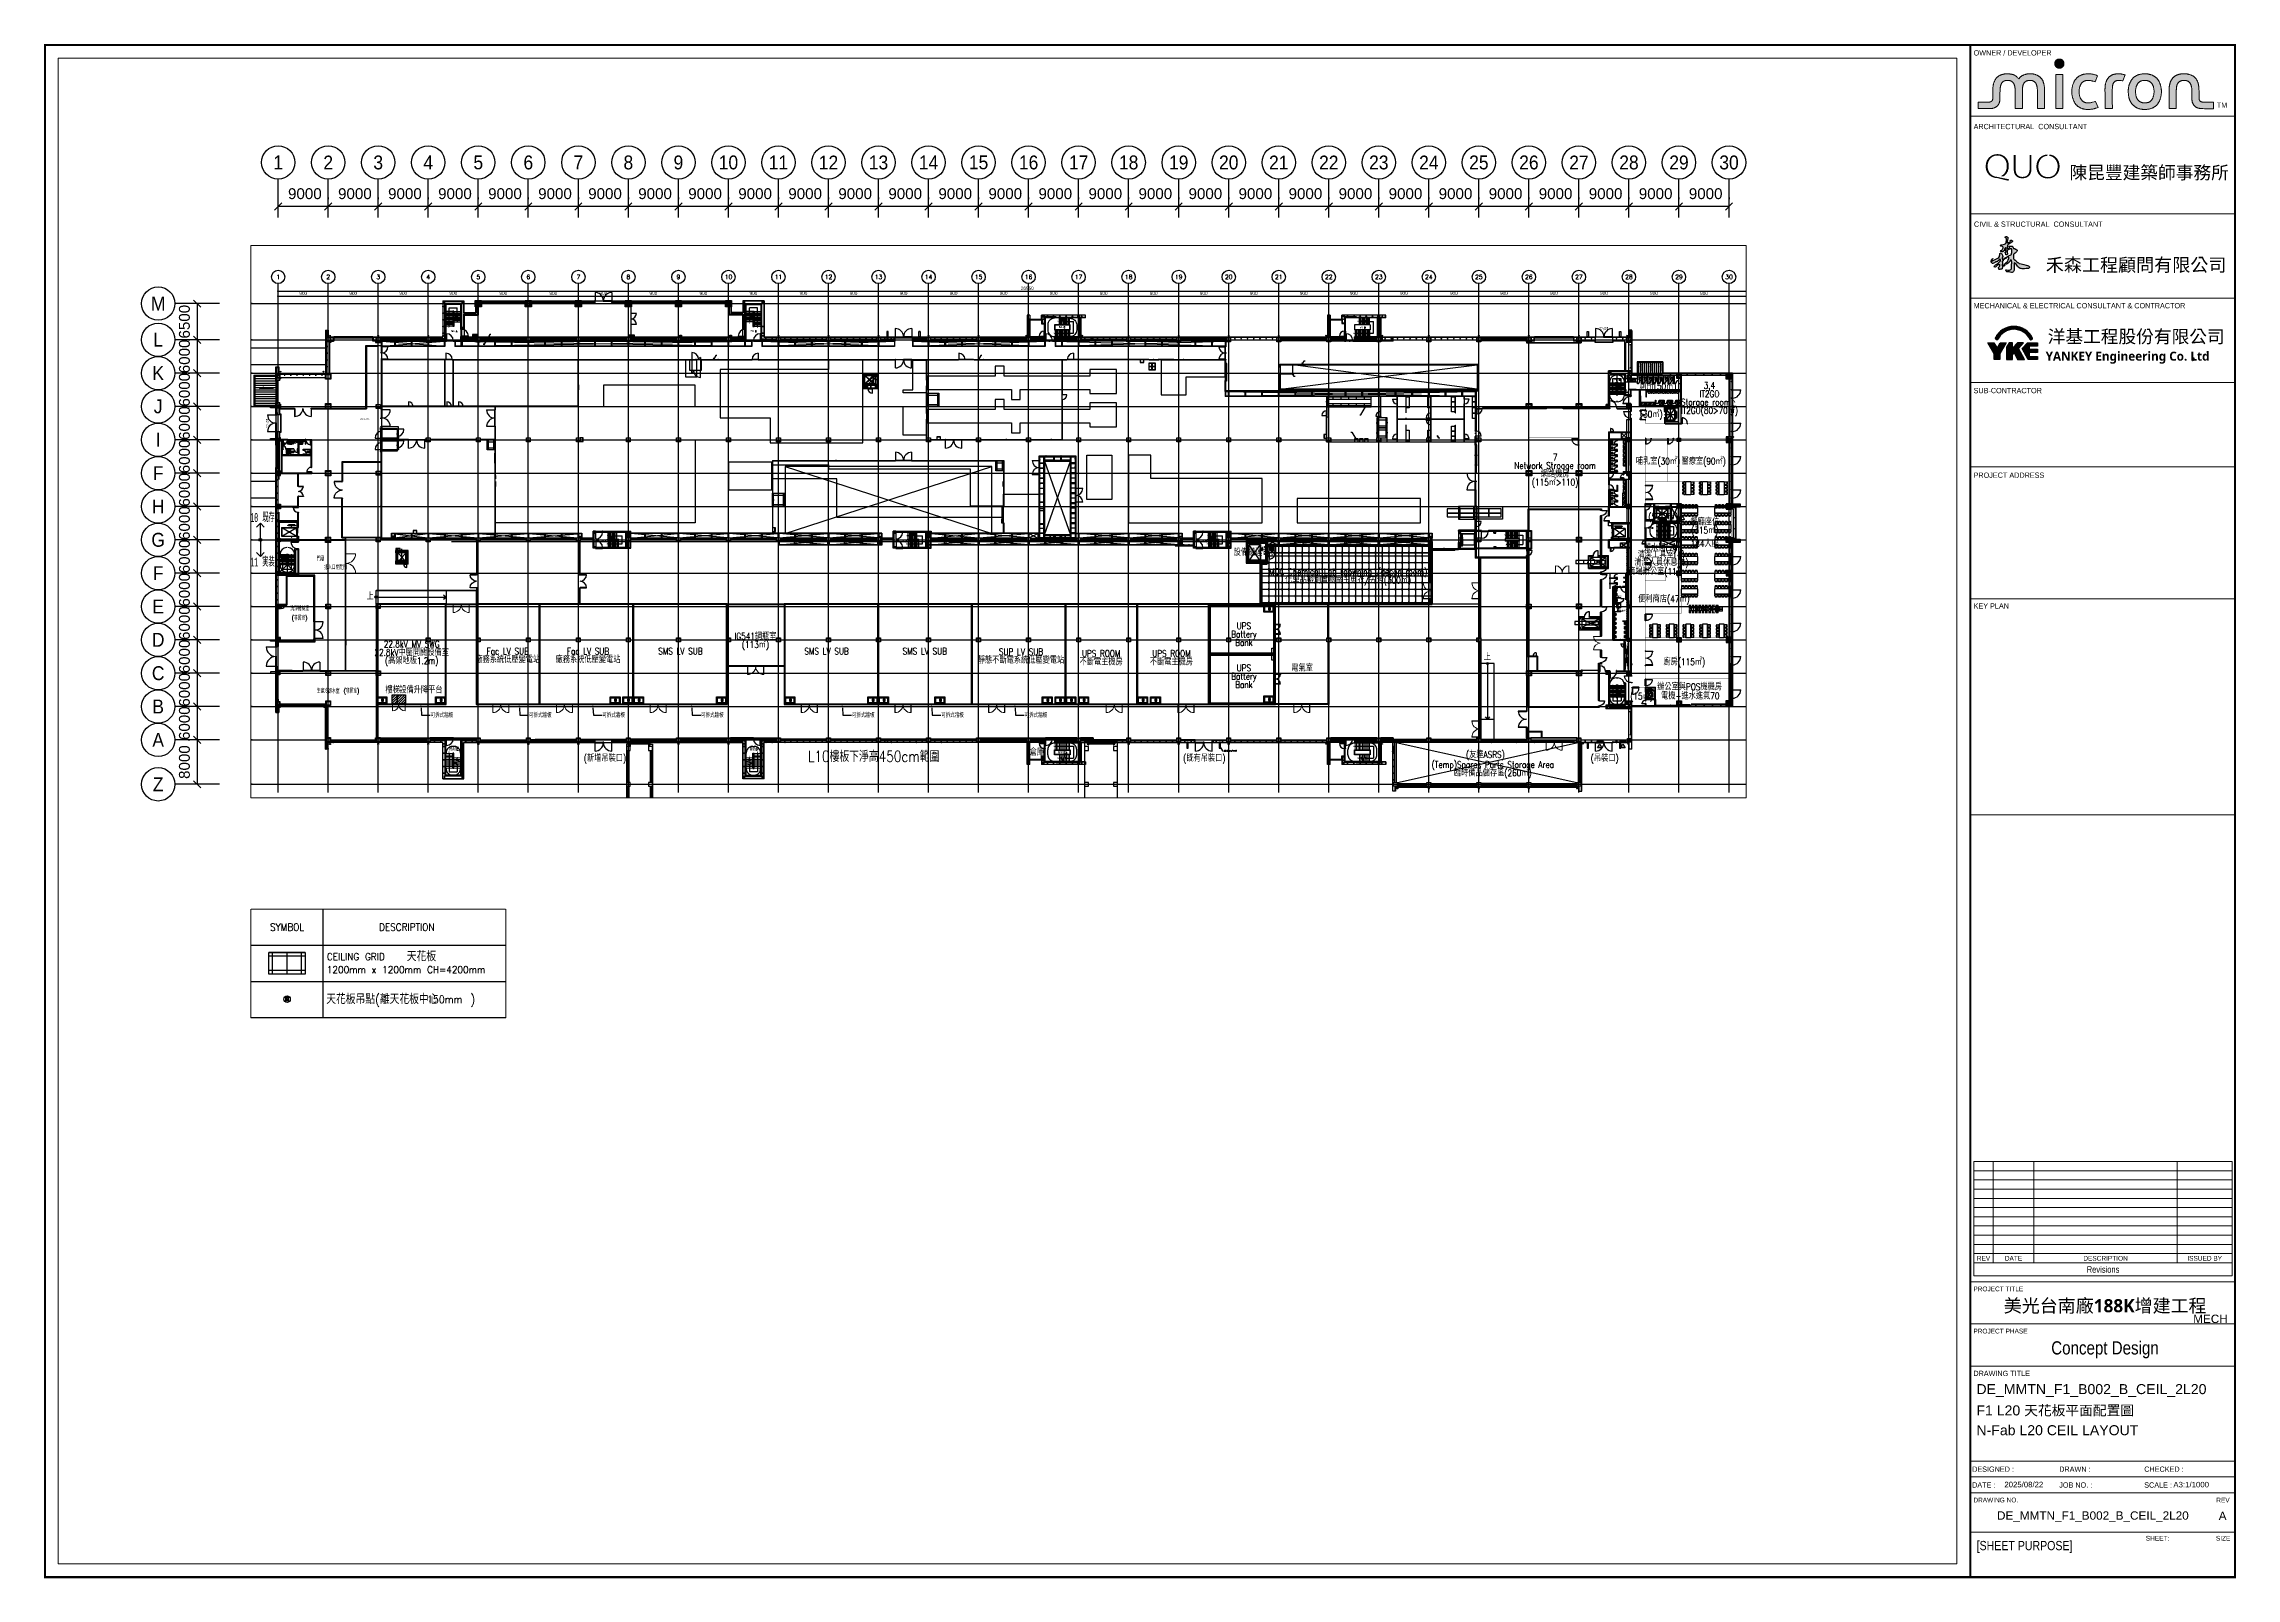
# Paper-space layout 'Layout1' of a CAD drawing. Header units: millimetres. Extents: x 3 to 398, y 4 to 280.
# The model-space entities are those that its viewports show. They can reach past a viewport. Long polylines and large blocks are cut down to what shows.
import ezdxf
from ezdxf import colors
from ezdxf.entities.mleader import LeaderData, LeaderLine
from ezdxf.enums import TextEntityAlignment as Align
from ezdxf.math import Vec2, Vec3

# ---------------------------------------------------------------- set-up
doc = ezdxf.new("R2010")
doc.units = ezdxf.units.MM
doc.header["$LTSCALE"] = 100
for name, pattern in [('188K-SM-03-F1-L20-ARCH-PA-Y2257103$0$AP5A-SM-03-F20-ARCH-PA-Y2230801+Y2230803$0$ALL-PA-TXT-Y2221201$0$DASHED', [19.05, 12.7, -6.35]), ('188K-SM-03-F1-L20-ARCH-PA-Y2257103$0$DASHED', [19.05, 12.7, -6.35]), ('X-N-FAB-L20$0$1', [0.375, 0.25, -0.125]), ('X-N-FAB-L20$0$COL-CEN-LIN', [3.25, 2.5, -0.25, 0.25, -0.25]), ('X-N-FAB-L20$0$HIDDEN', [0.375, 0.25, -0.125]), ('X-N-FAB-L20$0$HIDDENK1', [0.334, 0.167, -0.167])]:
    doc.linetypes.add(name, pattern=pattern)
for name, color, linetype in [('0-XREF', 7, 'Continuous'), ('188K-SM-03-F1-L20-ARCH-CEIL-Y2257103$0$K-CEIL-3m', 171, 'Continuous'), ('188K-SM-03-F1-L20-ARCH-CEIL-Y2257103$0$K-TXT', 53, 'Continuous'), ('188K-SM-03-F1-L20-ARCH-PA-Y2257103$0$K-Door', 53, 'Continuous'), ('188K-SM-03-F1-L20-ARCH-PA-Y2257103$0$K-岩棉 2hr-單抗-5m', 53, 'Continuous'), ('188K-SM-03-F1-L20-ARCH-PA-Y2257103$0$K-岩棉 2hr-非抗-5m', 53, 'Continuous'), ('188K-SM-03-F1-L20-ARCH-PA-Y2257103$0$K-爬梯', 53, 'Continuous'), ('188K-SM-03-F1-L20-ARCH-PA-Y2257103$0$K-維修門', 53, 'Continuous'), ('188K-SM-03-F1-L20-ARCH-PA-Y2257103$0$K-鋁-單抗-3m', 53, 'Continuous'), ('AC-柱號', 7, 'Continuous'), ('K-0-TXT-柱位', 53, 'Continuous'), ('X-N-FAB-L20$0$0-4', 8, 'Continuous'), ('X-N-FAB-L20$0$0-5', 8, 'Continuous'), ('X-N-FAB-L20$0$0-COL', 8, 'Continuous'), ('X-N-FAB-L20$0$0-MC', 8, 'Continuous'), ('X-N-FAB-L20$0$0-NC', 8, 'Continuous'), ('X-N-FAB-L20$0$0-WALL', 8, 'Continuous'), ('X-N-FAB-L20$0$0-毒腐氣體房', 8, 'Continuous'), ('X-N-FAB-L20$0$04', 8, 'Continuous'), ('X-N-FAB-L20$0$08', 8, 'Continuous'), ('X-N-FAB-L20$0$12', 8, 'Continuous'), ('X-N-FAB-L20$0$200K新增範圍', 8, 'Continuous'), ('X-N-FAB-L20$0$4', 8, 'Continuous'), ('X-N-FAB-L20$0$A-WALL-IN', 8, 'Continuous'), ('X-N-FAB-L20$0$ASP_4', 8, 'Continuous'), ('X-N-FAB-L20$0$ASP_5', 8, 'Continuous'), ('X-N-FAB-L20$0$BASE0', 8, 'Continuous'), ('X-N-FAB-L20$0$BEAM', 8, 'Continuous'), ('X-N-FAB-L20$0$BLOCK', 8, 'Continuous'), ('X-N-FAB-L20$0$CCL', 8, 'X-N-FAB-L20$0$COL-CEN-LIN'), ('X-N-FAB-L20$0$COL', 8, 'Continuous'), ('X-N-FAB-L20$0$COL-S', 8, 'Continuous'), ('X-N-FAB-L20$0$DE-MMTN-F1-F2-B000-G-AR-SEC@16$0$DE-MMTN-CUB3-F1-B000-G-AR-SEC@CF1.5$0$0-伸縮縫', 8, 'Continuous'), ('X-N-FAB-L20$0$DE-MMTN-F1-F2-B000-G-AR-SEC@16$0$DE-MMTN-CUB3-F1-B000-G-AR-SEC@CF1.5$0$伸縮縫', 8, 'Continuous'), ('X-N-FAB-L20$0$DOOR', 8, 'Continuous'), ('X-N-FAB-L20$0$DOORSILL', 8, 'Continuous'), ('X-N-FAB-L20$0$DRAIN', 8, 'Continuous'), ('X-N-FAB-L20$0$DW_Frame', 8, 'Continuous'), ('X-N-FAB-L20$0$EL-1', 8, 'Continuous'), ('X-N-FAB-L20$0$FUN', 8, 'Continuous'), ('X-N-FAB-L20$0$FURNITURE', 8, 'Continuous'), ('X-N-FAB-L20$0$H-FURN', 8, 'X-N-FAB-L20$0$1'), ('X-N-FAB-L20$0$HID', 8, 'X-N-FAB-L20$0$HIDDEN'), ('X-N-FAB-L20$0$HR', 8, 'Continuous'), ('X-N-FAB-L20$0$RM-NAME', 8, 'Continuous'), ('X-N-FAB-L20$0$TXT-CODE', 8, 'Continuous'), ('X-N-FAB-L20$0$WALL-P', 8, 'Continuous'), ('X-N-FAB-L20$0$WALL-RC', 8, 'Continuous'), ('X-N-FAB-L20$0$WC', 8, 'Continuous'), ('X-N-FAB-L20$0$WIN-S', 8, 'Continuous'), ('X188KBDR-A3_P-Y2257103$0$0000-A1-FRAME-Micron$0$ASP_1', 8, 'Continuous'), ('X188KBDR-A3_P-Y2257103$0$0000-A1-FRAME-Micron$0$ASP_2', 8, 'Continuous'), ('X188KBDR-A3_P-Y2257103$0$0000-A1-FRAME-Micron$0$ASP_3', 8, 'Continuous'), ('X188KBDR-A3_P-Y2257103$0$0000-A1-FRAME-Micron$0$B-Frame', 8, 'Continuous'), ('X188KBDR-A3_P-Y2257103$0$0000-A1-FRAME-Micron$0$B-TITLE', 8, 'Continuous'), ('X188KBDR-A3_P-Y2257103$0$0000-A1-FRAME-Micron$0$Hattch', 8, 'Continuous'), ('X188KBDR-A3_P-Y2257103$0$0000-A1-FRAME-Micron$0$project', 8, 'Continuous'), ('X188KBDR-A3_P-Y2257103$0$0000-A1-FRAME-Micron$0$yke01', 8, 'Continuous'), ('X188KBDR-A3_P-Y2257103$0$0000-A1-FRAME-Micron$0$yke02', 8, 'Continuous')]:
    doc.layers.add(name, color=color, linetype=linetype)
for name, color, linetype, lineweight in [('188K-SM-03-F1-L20-ARCH-CEIL-Y2257103$0$K-吊點-標準', 1, 'Continuous', 9), ('X-N-FAB-L20$0$ARC', 8, 'Continuous', 0), ('X-N-FAB-L20$0$STEEL1', 8, 'Continuous', 0)]:
    doc.layers.add(name, color=color, linetype=linetype, lineweight=lineweight)
doc.layers.add('X-N-FAB-L20$0$A-BLOCK', color=8, linetype='Continuous', plot=False)
doc.layers.add('X-N-FAB-L20$0$DIM', color=8, linetype='Continuous', plot=False)
doc.layers.get('DefPoints').freeze()
doc.styles.add('188K-SM-03-F1-L20-ARCH-CEIL-Y2257103$0$Standard', font='txt.shx', dxfattribs={"bigfont": 'chineset.shx'})
doc.styles.add('188K-SM-03-F1-L20-ARCH-PA-Y2257103$0$AP5A-SM-03-F20-ARCH-PA-Y2230801+Y2230803$0$ALL-PA-TXT-Y2221201$0$Standard', font='txt.shx', dxfattribs={"bigfont": 'chineset.shx'})
doc.styles.add('188K-SM-03-F1-L20-ARCH-PA-Y2257103$0$simplex', font='simplex.shx', dxfattribs={"width": 0.8, "bigfont": 'chineset.shx'})
doc.styles.get("Standard").update_dxf_attribs({"font": 'arial.ttf'})
doc.styles.add('X-N-FAB-L20$0$ATS', font='monotxt', dxfattribs={"bigfont": 'BIGFONT'})
doc.styles.add('X-N-FAB-L20$0$CHINA', font='simplex.shx', dxfattribs={"width": 0.75, "bigfont": 'chineset.shx'})
doc.styles.add('X-N-FAB-L20$0$COL-NUM', font='romanc')
doc.styles.add('X-N-FAB-L20$0$DimStyUse', font='romans.shx', dxfattribs={"width": 0.7})
doc.styles.add('X-N-FAB-L20$0$Gen-Text', font='arial.ttf', dxfattribs={"height": 2.5})
doc.styles.add('X-N-FAB-L20$0$JEH', font='SIMPLEX.shx', dxfattribs={"bigfont": 'genie.shx'})
doc.styles.add('X-N-FAB-L20$0$ROMS', font='ROMANS.shx', dxfattribs={"bigfont": 'bigfont.shx'})
doc.styles.add('X-N-FAB-L20$0$Standard', font='romans.shx', dxfattribs={"bigfont": 'chineset.shx'})
doc.styles.add('X-N-FAB-L20$0$TG_NOTE_TEXT', font='simplex.shx', dxfattribs={"width": 0.75, "bigfont": 'chineset.shx'})
doc.styles.add('X188KBDR-A3_P-Y2257103$0$0000-A1-FRAME-Micron$0$Arial Narrow', font='ARIALN.TTF', dxfattribs={"height": 2})
doc.styles.add('X188KBDR-A3_P-Y2257103$0$0000-A1-FRAME-Micron$0$Arial Narrow_1', font='ARIALN.TTF', dxfattribs={"height": 1.8})
doc.styles.add('X188KBDR-A3_P-Y2257103$0$0000-A1-FRAME-Micron$0$Arial Narrow_4', font='ARIALN.TTF', dxfattribs={"height": 3.5})
doc.styles.add('X188KBDR-A3_P-Y2257103$0$0000-A1-FRAME-Micron$0$Arial Narrow_5', font='ARIALN.TTF', dxfattribs={"height": 2.5})
doc.styles.add('X188KBDR-A3_P-Y2257103$0$0000-A1-FRAME-Micron$0$Arial Narrow_7', font='ARIALN.TTF', dxfattribs={"height": 5})
doc.styles.add('X188KBDR-A3_P-Y2257103$0$0000-A1-FRAME-Micron$0$STANDARD', font='txt.shx', dxfattribs={"height": 0.2, "bigfont": 'china.shx'})
doc.styles.add('圖框', font='arial.ttf')
doc.dimstyles.new('STANDARD-2.5', dxfattribs={"dimscale": 10, "dimtxt": 2, "dimasz": 1.5, "dimexe": 2.5, "dimexo": 1.25, "dimgap": 1.25, "dimtad": 1, "dimdec": 0, "dimzin": 0, "dimdsep": 46, "dimtxsty": 'Standard', "dimblk": 'OBLIQUE', "dimcen": 2.5, "dimclrd": 256, "dimclre": 256, "dimclrt": 256, "dimadec": 0, "dimazin": 0, "dimtfac": 1, "dimtdec": 0, "dimtofl": 0, "dimtmove": 0, "dimatfit": 3, "dimfxl": 1, "dimtolj": 1, "dimtzin": 0, "dimlwd": -1, "dimlwe": -1, "dimarcsym": 0})
doc.dimstyles.new('X-N-FAB-L20$0$CIRL', dxfattribs={"dimtxt": 30, "dimasz": 8, "dimexe": 8, "dimexo": 0, "dimgap": 5, "dimtad": 1, "dimdsep": 46, "dimtxsty": 'X-N-FAB-L20$0$DimStyUse', "dimblk": 'X-N-FAB-L20$0$_Origin', "dimcen": 10, "dimdle": 8, "dimclrt": 2, "dimazin": 0, "dimtfac": 1, "dimtix": 1, "dimtmove": 2, "dimatfit": 3, "dimfxl": 10, "dimtolj": 1, "dimarcsym": 0})
pattern_1 = [(45, (-14652.315, -9642.747), (-44.90128, 44.90128), [])]

psp = doc.layouts.get("Layout1")

# ---------------------------------------------------------------- texts
at = {"style": '圖框', "width": 1.007201}
for s, height, p in [('MECH', 1.50083, (389.8076, 50.4284)), ('DE_MMTN_F1_B002_B_CEIL_2L20', 1.8, (350.8071, 37.7828)), ('F1 L20 天花板平面配置圖', 1.8, (350.8071, 33.9516)), ('N-Fab L20 CEIL LAYOUT', 1.8, (350.8071, 30.3895)), ('A3:1/1000', 1, (386.2381, 20.5935)), ('DE_MMTN_F1_B002_B_CEIL_2L20', 1.5, (354.5155, 15.0339)), ('A', 1.5008, (394.3955, 14.9774))]:
    psp.add_text(s, height=height, dxfattribs=at).set_placement(p, align=Align.MIDDLE_LEFT)
at = {"layer": 'AC-柱號', "insert": (355.8415, 20.0969), "char_height": 1, "attachment_point": 7, "style": '圖框'}
psp.add_mtext('2025/08/22', dxfattribs=at)
at = {"layer": 'K-0-TXT-柱位', "color": 53, "linetype": 'Continuous', "width": 0.9}
for s, p in [('1', (45.2992, 258.5138)), ('2', (54.2992, 258.5138)), ('3', (63.2992, 258.5138)), ('4', (72.2992, 258.5138)), ('5', (81.2992, 258.5138)), ('6', (90.2992, 258.5138)), ('7', (99.2992, 258.5138)), ('8', (108.2992, 258.5138)), ('9', (117.2992, 258.5138)), ('10', (126.2992, 258.5138)), ('11', (135.2992, 258.5138)), ('12', (144.2992, 258.5138)), ('13', (153.2992, 258.5138)), ('14', (162.2992, 258.5138)), ('15', (171.2992, 258.5138)), ('16', (180.2992, 258.5138)), ('17', (189.2992, 258.5138)), ('18', (198.2992, 258.5138)), ('19', (207.2992, 258.5138)), ('20', (216.2992, 258.5138)), ('21', (225.2992, 258.5138)), ('22', (234.2992, 258.5138)), ('23', (243.2992, 258.5138)), ('24', (252.2992, 258.5138)), ('25', (261.2992, 258.5138)), ('26', (270.2992, 258.5138)), ('27', (279.2992, 258.5138)), ('28', (288.2992, 258.5138)), ('29', (297.2992, 258.5138)), ('30', (306.2992, 258.5138)), ('M', (23.7094, 233.1088)), ('L', (23.7094, 226.6088)), ('K', (23.7094, 220.6088)), ('J', (23.7094, 214.6088)), ('I', (23.7094, 208.6088)), ('F', (23.7094, 202.6088)), ('H', (23.7094, 196.6088)), ('G', (23.7094, 190.6088)), ('F', (23.7094, 184.6088)), ('E', (23.7094, 178.6088)), ('D', (23.7094, 172.6088)), ('C', (23.7094, 166.6088)), ('B', (23.7094, 160.6088)), ('A', (23.7094, 154.6088)), ('Z', (23.7094, 146.6088))]:
    psp.add_text(s, height=2.5, dxfattribs=at).set_placement(p, align=Align.MIDDLE)

msp = doc.modelspace()

# ---------------------------------------------------------------- blocks, each defined once
blk = doc.blocks.new('X188KBDR-A3_P-Y2257103$0$0000-A1-FRAME-Micron$0$A$C6BF87E68')
h = blk.add_hatch(color=0)
h.dxf.hatch_style = 2
edge = h.paths.add_edge_path()
edge.add_spline(control_points=[(52, 17.6), (53.6, 20.3), (55.9, 21.6), (59, 21.6)], knot_values=[13, 13, 13, 13, 14, 14, 14, 14], degree=3, periodic=0)
edge.add_spline(control_points=[(59, 21.6), (59, 21.6), (59, 21.6), (59, 21.6)], knot_values=[12, 12, 12, 12, 13, 13, 13, 13], degree=3, periodic=0)
edge.add_spline(control_points=[(59, 21.6), (61.8, 21.6), (63.9, 20.5), (65.5, 18.3)], knot_values=[11, 11, 11, 11, 12, 12, 12, 12], degree=3, periodic=0)
edge.add_spline(control_points=[(65.5, 18.3), (66.6, 16.5), (67.1, 14.7), (67.1, 12.9)], knot_values=[10, 10, 10, 10, 11, 11, 11, 11], degree=3, periodic=0)
edge.add_spline(control_points=[(67.1, 12.9), (67.1, 12.9), (67.1, 12.4), (67.1, 12.4)], knot_values=[9, 9, 9, 9, 10, 10, 10, 10], degree=3, periodic=0)
edge.add_spline(control_points=[(67.1, 12.4), (67.1, 10.9), (66.8, 9.5), (66.1, 8)], knot_values=[8, 8, 8, 8, 9, 9, 9, 9], degree=3, periodic=0)
edge.add_spline(control_points=[(66.1, 8), (65.2, 6.1), (63.8, 4.8), (62, 4)], knot_values=[7, 7, 7, 7, 8, 8, 8, 8], degree=3, periodic=0)
edge.add_spline(control_points=[(62, 4), (62, 4), (63.9, 3.6), (63.9, 3.6)], knot_values=[6, 6, 6, 6, 7, 7, 7, 7], degree=3, periodic=0)
edge.add_spline(control_points=[(63.9, 3.6), (64.4, 3.9), (65, 4.3), (65.6, 4.7)], knot_values=[5, 5, 5, 5, 6, 6, 6, 6], degree=3, periodic=0)
edge.add_spline(control_points=[(65.6, 4.7), (67.7, 6.7), (68.8, 9.3), (68.8, 12.6)], knot_values=[4, 4, 4, 4, 5, 5, 5, 5], degree=3, periodic=0)
edge.add_spline(control_points=[(68.8, 12.6), (68.8, 12.6), (68.8, 12.9), (68.8, 12.9)], knot_values=[3, 3, 3, 3, 4, 4, 4, 4], degree=3, periodic=0)
edge.add_spline(control_points=[(68.8, 12.9), (68.8, 15.6), (67.9, 18), (66.2, 19.9)], knot_values=[2, 2, 2, 2, 3, 3, 3, 3], degree=3, periodic=0)
edge.add_spline(control_points=[(66.2, 19.9), (64.4, 21.8), (62, 22.8), (59.3, 22.8)], knot_values=[1, 1, 1, 1, 2, 2, 2, 2], degree=3, periodic=0)
edge.add_spline(control_points=[(59.3, 22.8), (59.3, 22.8), (58.9, 22.8), (58.9, 22.8)], knot_values=[0, 0, 0, 0, 1, 1, 1, 1], degree=3, periodic=0)
edge.add_spline(control_points=[(58.9, 22.8), (56.8, 22.8), (54.8, 22.2), (53, 20.9)], knot_values=[30, 30, 30, 30, 31, 31, 31, 31], degree=3, periodic=0)
edge.add_spline(control_points=[(53, 20.9), (50.4, 18.9), (49, 16.1), (49, 12.5)], knot_values=[29, 29, 29, 29, 30, 30, 30, 30], degree=3, periodic=0)
edge.add_spline(control_points=[(49, 12.5), (49, 12.5), (49, 12.1), (49, 12.1)], knot_values=[28, 28, 28, 28, 29, 29, 29, 29], degree=3, periodic=0)
edge.add_spline(control_points=[(49, 12.1), (49, 10.8), (49.3, 9.4), (49.8, 8.1)], knot_values=[27, 27, 27, 27, 28, 28, 28, 28], degree=3, periodic=0)
edge.add_spline(control_points=[(49.8, 8.1), (50.8, 5.8), (52.4, 4.2), (54.5, 3.2)], knot_values=[26, 26, 26, 26, 27, 27, 27, 27], degree=3, periodic=0)
edge.add_spline(control_points=[(54.5, 3.2), (55.1, 3), (55.8, 2.7), (56.7, 2.5)], knot_values=[25, 25, 25, 25, 26, 26, 26, 26], degree=3, periodic=0)
edge.add_spline(control_points=[(56.7, 2.5), (57.3, 2.4), (58.1, 2.3), (59.2, 2.2)], knot_values=[24, 24, 24, 24, 25, 25, 25, 25], degree=3, periodic=0)
edge.add_spline(control_points=[(59.2, 2.2), (62.8, 1.3), (65.9, 0.5), (68.5, 0)], knot_values=[23, 23, 23, 23, 24, 24, 24, 24], degree=3, periodic=0)
edge.add_spline(control_points=[(68.5, 0), (68.5, 0), (68.7, 0.4), (69, 1.3)], knot_values=[22, 22, 22, 22, 23, 23, 23, 23], degree=3, periodic=0)
edge.add_spline(control_points=[(69, 1.3), (69, 1.3), (69, 1.3), (69, 1.3)], knot_values=[21.00001, 21.00001, 21.00001, 21.00001, 21.99999, 21.99999, 21.99999, 21.99999], degree=3, periodic=0)
edge.add_spline(control_points=[(69, 1.3), (64.9, 2), (61.7, 2.6), (59.5, 3.2)], knot_values=[20, 20, 20, 20, 21, 21, 21, 21], degree=3, periodic=0)
edge.add_spline(control_points=[(59.5, 3.2), (58.8, 3.4), (58.1, 3.5), (57.2, 3.6)], knot_values=[19, 19, 19, 19, 20, 20, 20, 20], degree=3, periodic=0)
edge.add_spline(control_points=[(57.2, 3.6), (56.5, 3.8), (55.9, 4), (55.4, 4.3)], knot_values=[18, 18, 18, 18, 19, 19, 19, 19], degree=3, periodic=0)
edge.add_spline(control_points=[(55.4, 4.3), (54.8, 4.5), (54, 5), (53.1, 5.9)], knot_values=[17, 17, 17, 17, 18, 18, 18, 18], degree=3, periodic=0)
edge.add_spline(control_points=[(53.1, 5.9), (51.5, 7.7), (50.7, 9.8), (50.7, 12.1)], knot_values=[16, 16, 16, 16, 17, 17, 17, 17], degree=3, periodic=0)
edge.add_spline(control_points=[(50.7, 12.1), (50.7, 12.1), (50.7, 12.6), (50.7, 12.6)], knot_values=[15, 15, 15, 15, 16, 16, 16, 16], degree=3, periodic=0)
edge.add_spline(control_points=[(50.7, 12.6), (50.7, 14.3), (51.1, 16), (52, 17.6)], knot_values=[14, 14, 14, 14, 15, 15, 15, 15], degree=3, periodic=0)
h = blk.add_hatch(color=0)
h.dxf.hatch_style = 2
edge = h.paths.add_edge_path()
edge.add_spline(control_points=[(74.6, 22), (74.6, 22), (74.6, 10.2), (74.6, 10.2), (74.6, 7.8), (75.1, 6), (76.3, 4.9), (77.3, 3.8), (78.7, 3.3), (80.4, 3.3), (82.3, 3.3), (83.8, 3.8), (84.9, 4.9), (86, 6.1), (86.6, 7.9), (86.6, 10.2), (86.6, 10.2), (86.6, 22), (86.6, 22), (86.6, 22), (88.2, 22), (88.2, 22), (88.2, 22), (88.2, 10.3), (88.2, 10.3), (88.2, 7.5), (87.4, 5.3), (85.8, 3.9), (84.5, 2.7), (82.6, 2.1), (80.4, 2.1), (78.2, 2.1), (76.5, 2.7), (75.2, 3.8), (73.7, 5.2), (73, 7.3), (73, 10.1), (73, 10.1), (73, 22), (73, 22), (73, 22), (74.6, 22), (74.6, 22)], knot_values=[0, 0, 0, 0, 1, 1, 1, 2, 2, 2, 3, 3, 3, 4, 4, 4, 5, 5, 5, 6, 6, 6, 7, 7, 7, 8, 8, 8, 9, 9, 9, 10, 10, 10, 11, 11, 11, 12, 12, 12, 13, 13, 13, 14, 14, 14, 14], degree=3, periodic=0)
h = blk.add_hatch(color=0)
h.dxf.hatch_style = 2
edge = h.paths.add_edge_path()
edge.add_spline(control_points=[(109.7, 19.5), (108.1, 21.3), (106, 22.3), (103.4, 22.5)], knot_values=[15, 15, 15, 15, 16, 16, 16, 16], degree=3, periodic=0)
edge.add_spline(control_points=[(103.4, 22.5), (103.4, 22.5), (103.4, 21.3), (103.4, 21.3)], knot_values=[14, 14, 14, 14, 15, 15, 15, 15], degree=3, periodic=0)
edge.add_spline(control_points=[(103.4, 21.3), (105.6, 21), (107.4, 20), (108.7, 18.2)], knot_values=[13, 13, 13, 13, 14, 14, 14, 14], degree=3, periodic=0)
edge.add_spline(control_points=[(108.7, 18.2), (110, 16.6), (110.6, 14.6), (110.6, 12.4)], knot_values=[12, 12, 12, 12, 13, 13, 13, 13], degree=3, periodic=0)
edge.add_spline(control_points=[(110.6, 12.4), (110.6, 9.8), (109.9, 7.7), (108.6, 6)], knot_values=[11, 11, 11, 11, 12, 12, 12, 12], degree=3, periodic=0)
edge.add_spline(control_points=[(108.6, 6), (107.1, 4.1), (105, 3.1), (102.3, 3.1)], knot_values=[10, 10, 10, 10, 11, 11, 11, 11], degree=3, periodic=0)
edge.add_spline(control_points=[(102.3, 3.1), (99.7, 3.1), (97.6, 4.1), (96.1, 6)], knot_values=[9, 9, 9, 9, 10, 10, 10, 10], degree=3, periodic=0)
edge.add_spline(control_points=[(96.1, 6), (94.8, 7.7), (94.1, 9.8), (94.1, 12.1)], knot_values=[8, 8, 8, 8, 9, 9, 9, 9], degree=3, periodic=0)
edge.add_spline(control_points=[(94.1, 12.1), (94.1, 14.6), (94.8, 16.7), (96.1, 18.4)], knot_values=[7, 7, 7, 7, 8, 8, 8, 8], degree=3, periodic=0)
edge.add_spline(control_points=[(96.1, 18.4), (97.5, 20.2), (99.4, 21.2), (101.8, 21.3)], knot_values=[6, 6, 6, 6, 7, 7, 7, 7], degree=3, periodic=0)
edge.add_spline(control_points=[(101.8, 21.3), (101.8, 21.3), (101.8, 22.5), (101.8, 22.5)], knot_values=[5, 5, 5, 5, 6, 6, 6, 6], degree=3, periodic=0)
edge.add_spline(control_points=[(101.8, 22.5), (99.2, 22.4), (97, 21.4), (95.3, 19.7)], knot_values=[4, 4, 4, 4, 5, 5, 5, 5], degree=3, periodic=0)
edge.add_spline(control_points=[(95.3, 19.7), (93.4, 17.8), (92.4, 15.2), (92.4, 12)], knot_values=[3, 3, 3, 3, 4, 4, 4, 4], degree=3, periodic=0)
edge.add_spline(control_points=[(92.4, 12), (92.4, 9), (93.4, 6.5), (95.2, 4.7)], knot_values=[2, 2, 2, 2, 3, 3, 3, 3], degree=3, periodic=0)
edge.add_spline(control_points=[(95.2, 4.7), (97, 2.8), (99.4, 1.9), (102.2, 1.9)], knot_values=[1, 1, 1, 1, 2, 2, 2, 2], degree=3, periodic=0)
edge.add_spline(control_points=[(102.2, 1.9), (105.1, 1.9), (107.5, 2.9), (109.3, 4.7)], knot_values=[0, 0, 0, 0, 1, 1, 1, 1], degree=3, periodic=0)
edge.add_spline(control_points=[(109.3, 4.7), (111.3, 6.7), (112.3, 9.2), (112.3, 12.4)], knot_values=[17, 17, 17, 17, 18, 18, 18, 18], degree=3, periodic=0)
edge.add_spline(control_points=[(112.3, 12.4), (112.3, 15.3), (111.4, 17.7), (109.7, 19.5)], knot_values=[16, 16, 16, 16, 17, 17, 17, 17], degree=3, periodic=0)
blk = doc.blocks.new('X188KBDR-A3_P-Y2257103$0$0000-A1-FRAME-Micron$0$A$C53eb0ea9')
h = blk.add_hatch(color=256)
h.dxf.hatch_style = 1
h.paths.add_polyline_path([(-46.1, 18.3), (-48.3, 17.7), (-48.4, 17.7), (-49, 17.6), (-49.3, 17.3), (-48.8, 16.9), (-48.3, 16.7), (-47.7, 16.5), (-47.3, 16.4), (-47.1, 16.1), (-47.1, 15.7), (-47.1, 15.4), (-47.4, 14.9), (-47.9, 14.1), (-48.6, 13.4), (-49, 12.8), (-48.8, 12.6), (-48.4, 12.5), (-47.9, 12.4), (-47.4, 12.6), (-47.2, 12.7), (-46.9, 13), (-46.6, 13.2), (-46.6, 13.4), (-46.6, 13.5), (-46.4, 13.8), (-46.2, 14.1), (-46, 14.6), (-45.8, 15), (-45.7, 15.3), (-45.4, 15.5), (-45.3, 15.5), (-45, 15.5), (-44.9, 15.3), (-44.9, 14.8), (-44.9, 14.4), (-45.1, 13.8), (-45.3, 13.6), (-45.5, 13.5), (-45.6, 13.3), (-45.1, 13.3), (-44.9, 13.2), (-44.9, 13), (-44.9, 12.7), (-45.6, 12.3), (-45.5, 11.9), (-45.4, 11.2), (-45.2, 10.7), (-45, 10.3), (-44.7, 10.2), (-44.4, 10.2), (-44.1, 10.4), (-43.9, 10.7), (-43.9, 11.1), (-43.9, 11.4), (-44.1, 11.9), (-44.2, 12.4), (-44.2, 12.8), (-44.2, 13), (-44.1, 13.4), (-44, 13.6), (-43.9, 13.7), (-43.2, 14.1), (-42.8, 14.3), (-42.1, 14.6), (-41.7, 14.7), (-41.4, 14.8), (-41.1, 14.8), (-40.9, 14.8), (-40.7, 14.6), (-40.6, 14.4), (-40.6, 13.5), (-40.5, 12.6), (-40.5, 11.9), (-40.7, 11.3), (-40.9, 10.6), (-41.2, 10.2), (-41.8, 10), (-43.1, 9.5), (-44.1, 8.8), (-45.5, 8), (-46.1, 7.6), (-46.6, 7.1), (-47.2, 6.7), (-47.5, 6.5), (-47.6, 6.7), (-47.6, 6.8), (-47.7, 7), (-47.9, 7.4), (-47.9, 7.7), (-47.9, 8.1), (-47.7, 8.2), (-47.5, 8.3), (-47.3, 8.5), (-47.2, 8.8), (-47.4, 9.2), (-47.6, 9.5), (-47.6, 10), (-47.8, 10.6), (-48.1, 11), (-48.7, 11.3), (-49.2, 11.4), (-49.5, 11.2), (-49.7, 10.9), (-49.7, 10.2), (-49.8, 9.4), (-49.9, 8.9), (-50.4, 8.3), (-51.2, 7.7), (-52.6, 6.9), (-54.1, 6.1), (-55.2, 5.6), (-55.5, 5.4), (-55.6, 5.5), (-55.7, 5.8), (-55.7, 6.1), (-55.6, 6.2), (-55.4, 6.5), (-55.1, 6.9), (-54.9, 7.1), (-54.9, 7.3), (-55, 7.4), (-55.1, 7.3), (-55.3, 7.1), (-55.5, 6.8), (-55.8, 6.4), (-56, 6.1), (-56.2, 5.5), (-56.1, 4.8), (-55.6, 4.1), (-55.2, 3.8), (-54.9, 3.8), (-54.3, 3.9), (-53.6, 4.2), (-53.2, 4.6), (-52.9, 4.8), (-52.6, 5), (-52, 5), (-51.5, 5.2), (-51.1, 5.7), (-50.9, 6), (-50.5, 6), (-50.2, 6.2), (-50, 6.6), (-49.5, 6.7), (-49.1, 6.6), (-49, 6.1), (-49.2, 5.7), (-49.8, 5), (-50.9, 4), (-52, 3.3), (-52.9, 2.6), (-53.7, 2), (-53.9, 1.4), (-53.6, 0.9), (-53.2, 1), (-52.7, 1.1), (-52.4, 1.4), (-51.9, 1.8), (-51.6, 2.1), (-51.1, 2.5), (-50.8, 2.7), (-50.6, 2.9), (-50.3, 3), (-50, 3.1), (-49.9, 2.9), (-49.7, 2.6), (-49.7, 2.1), (-49.7, 1.8), (-49.9, 1.4), (-50.1, 1.1), (-50.5, 0.7), (-50.5, 0.2), (-50.4, -0.2), (-50.4, -0.5), (-50.2, -0.8), (-49.9, -0.9), (-49.5, -0.9), (-49.2, -0.7), (-48.9, -0.7), (-48.5, -0.7), (-48.3, -0.5), (-47.9, -0.3), (-47.8, 0.2), (-47.7, 0.7), (-47.7, 1.2), (-47.6, 1.6), (-47.7, 1.8), (-47.8, 2.3), (-47.8, 2.6), (-47.8, 3), (-47.7, 3.4), (-47.7, 3.8), (-47.7, 4.1), (-47.6, 4.5), (-47.8, 4.9), (-47.8, 5.2), (-47.8, 5.3), (-47.6, 5.4), (-47.3, 5.4), (-47.1, 5.6), (-47.1, 5.8), (-47, 6), (-46.8, 6.4), (-46.5, 6.7), (-46.2, 7), (-45.8, 7.2), (-45.5, 7.4), (-45.2, 7.5), (-44.8, 7.7), (-44.5, 7.9), (-44.3, 8.1), (-44, 8.4), (-43.7, 8.6), (-43.3, 8.6), (-42.9, 8.4), (-42.8, 8), (-42.8, 7.7), (-42.8, 7.2), (-43.2, 6.4), (-43.7, 5.5), (-44.9, 4.4), (-45.4, 3.9), (-45.9, 3.5), (-46.3, 2.9), (-46.5, 2.7), (-46.7, 2.5), (-46.8, 2.2), (-47, 1.9), (-46.8, 1.7), (-46.5, 1.7), (-46.2, 2), (-46, 2.3), (-45.7, 2.7), (-45.9, 2.8), (-46.1, 2.9), (-45.9, 3.3), (-45.6, 3.6), (-45.4, 3.8), (-45.3, 3.8), (-45.2, 3.6), (-45.2, 3.2), (-45, 3.2), (-44.6, 3.2), (-44.2, 3.5), (-43.8, 3.8), (-43.5, 4), (-43.2, 3.9), (-43, 4.3), (-42.8, 4.5), (-42.4, 4.9), (-42, 5.3), (-41.8, 5.8), (-41.7, 6.1), (-41.4, 6.3), (-41, 6.3), (-40.9, 6.1), (-40.7, 5.4), (-40.6, 4.7), (-40.6, 3.9), (-40.7, 3.2), (-40.8, 2.6), (-40.8, 1.1), (-40.8, 0.7), (-40.8, 0.4), (-40.9, 0.2), (-40.9, -0.1), (-40.9, -0.4), (-41, -0.5), (-41.3, -0.9), (-41.7, -1.2), (-42.2, -1.3), (-42.8, -1.3), (-43.7, -1.3), (-44.5, -1.2), (-45.2, -1.2), (-45.1, -1.7), (-44.8, -2), (-44.3, -2.5), (-43.3, -2.5), (-42.5, -2.7), (-41.7, -2.9), (-40.8, -3), (-40.2, -3), (-39.7, -2.8), (-39.2, -2.3), (-39, -1.8), (-38.9, -1.3), (-38.9, -1), (-38.9, -0.7), (-38.9, -0.5), (-38.9, 0.2), (-38.9, 1.7), (-38.8, 2.9), (-38.8, 3.6), (-38.7, 4.2), (-38.1, 3.7), (-37.4, 3.1), (-36.9, 2.4), (-36.4, 1.7), (-36.1, 1.3), (-35.7, 0.9), (-35, 0.4), (-34.3, 0), (-33.5, -0.2), (-32.8, -0.3), (-31.1, -0.3), (-29.8, -0.1), (-28.4, -0.1), (-27.6, -0.1), (-27.4, 0.4), (-27.3, 0.6), (-27.1, 0.8), (-27.1, 1), (-27.2, 1.2), (-27.6, 1.7), (-28, 2), (-28.7, 2.2), (-29.8, 2.5), (-31.5, 2.9), (-32.6, 3.1), (-33.6, 3.4), (-34.9, 3.8), (-35.6, 4.2), (-36.1, 4.5), (-36.7, 4.9), (-37.2, 5.5), (-37.5, 5.9), (-37.8, 6.2), (-38.3, 6.3), (-38.7, 6.6), (-39.1, 7), (-39.2, 7.5), (-39.3, 7.8), (-39.3, 8.5), (-39.3, 9.3), (-39.3, 10), (-39.3, 10.4), (-38.8, 10.9), (-38.1, 11.5), (-37.8, 11.8), (-37.5, 12.1), (-37.1, 12.5), (-36.8, 13), (-36.6, 13.2), (-36.5, 13.5), (-36.5, 13.8), (-36.8, 14), (-36.9, 14.1), (-37.2, 14.2), (-37.6, 14.4), (-38, 14.6), (-38.2, 14.8), (-38.4, 15), (-38.6, 14.9), (-38.7, 14.9), (-38.8, 14.9), (-39.1, 14.9), (-39.1, 14.9), (-39.3, 15.1), (-39.5, 15.4), (-39.6, 15.7), (-39.7, 16), (-39.9, 16.4), (-40.2, 16.7), (-40.4, 16.8), (-40.8, 16.9), (-41.3, 16.9), (-41.9, 16.9), (-42.2, 16.8), (-42.5, 16.8), (-42.5, 16.6), (-42.2, 16), (-42.2, 15.7), (-42.4, 15.6), (-42.7, 15.3), (-43.1, 15), (-43.3, 14.8), (-43.6, 14.8), (-43.7, 14.9), (-43.9, 14.9), (-43.9, 15.1), (-44, 15.5), (-44, 16), (-43.9, 16.5), (-43.8, 17.1), (-43.6, 17.7), (-43.3, 18.2), (-42.8, 18.3), (-42.5, 18.5), (-42, 18.8), (-41.7, 19.1), (-41.4, 19.3), (-41.1, 19.5), (-40.8, 19.7), (-40.5, 19.9), (-40.3, 19.9), (-40.1, 20.2), (-40, 20.5), (-40, 20.6), (-40, 20.7), (-40.2, 20.9), (-40.3, 21), (-40.5, 21), (-40.6, 21.1), (-40.8, 21.2), (-40.9, 21.2), (-41.3, 21.3), (-41.4, 21.2), (-41.5, 21.2), (-41.6, 21.1), (-41.7, 21.1), (-41.6, 20.6), (-41.7, 20.4), (-41.8, 20.2), (-42.1, 19.9), (-42.5, 19.7), (-42.9, 19.6), (-43.2, 19.5), (-43.5, 19.4), (-43.8, 19.4), (-43.8, 19.5), (-44, 19.8), (-44, 20), (-44, 20.2), (-44, 20.7), (-43.9, 21), (-43.9, 21.3), (-43.8, 21.6), (-43.7, 22), (-43.6, 22.3), (-43.6, 22.6), (-43.5, 22.8), (-43.5, 23.1), (-43.6, 23.3), (-43.7, 23.5), (-43.9, 23.7), (-44.1, 23.9), (-44.5, 24), (-44.7, 24.1), (-44.8, 24), (-45, 23.9), (-45.4, 23.9), (-45.5, 23.8), (-45.6, 23.7), (-45.6, 23.6), (-45.5, 23.4), (-45.1, 23.2), (-44.9, 22.9), (-44.8, 22.5), (-44.7, 22.2), (-44.7, 21.7), (-44.7, 20.6), (-44.8, 20.3), (-44.8, 19.5), (-44.7, 19.5), (-44.7, 19.3), (-45, 19.1), (-45.2, 18.8), (-45.5, 18.6)])
blk.add_lwpolyline([(-48.9, 17.6), (-48.6, 17.7), (-48.3, 17.7), (-46.1, 18.3), (-45.5, 18.6), (-45.2, 18.8), (-45, 19.1), (-44.7, 19.3), (-44.7, 19.5), (-44.8, 19.5), (-44.8, 20.3), (-44.7, 20.6), (-44.7, 21.7), (-44.7, 22.2), (-44.8, 22.5), (-44.9, 22.9), (-45.1, 23.2), (-45.5, 23.4), (-45.6, 23.6), (-45.6, 23.7), (-45.5, 23.8), (-45.4, 23.9), (-45, 23.9), (-44.8, 24), (-44.7, 24.1), (-44.5, 24), (-44.1, 23.9), (-43.9, 23.7), (-43.7, 23.5), (-43.6, 23.3), (-43.5, 23.1), (-43.5, 22.8), (-43.6, 22.6), (-43.6, 22.3), (-43.7, 22), (-43.8, 21.6), (-43.9, 21.3), (-43.9, 21), (-44, 20.7), (-44, 20.2), (-44, 20), (-44, 19.8), (-43.8, 19.5), (-43.8, 19.4), (-43.5, 19.4), (-43.2, 19.5), (-42.9, 19.6), (-42.5, 19.7), (-42.1, 19.9), (-41.8, 20.2), (-41.7, 20.4), (-41.6, 20.6), (-41.7, 21.1), (-41.6, 21.1), (-41.5, 21.2), (-41.4, 21.2), (-41.3, 21.3), (-40.9, 21.2), (-40.8, 21.2), (-40.6, 21.1), (-40.5, 21), (-40.3, 21), (-40.2, 20.9), (-40, 20.7), (-40, 20.6), (-40, 20.5), (-40.1, 20.2), (-40.3, 19.9), (-40.5, 19.9), (-40.8, 19.7), (-41.1, 19.5), (-41.4, 19.3), (-41.7, 19.1), (-42, 18.8), (-42.5, 18.5), (-42.8, 18.3), (-43.3, 18.2), (-43.6, 17.7), (-43.8, 17.1), (-43.9, 16.5), (-44, 16), (-44, 15.5), (-43.9, 15.1), (-43.9, 14.9), (-43.7, 14.9), (-43.6, 14.8), (-43.3, 14.8), (-43.1, 15), (-42.7, 15.3), (-42.4, 15.6), (-42.2, 15.7), (-42.2, 16), (-42.5, 16.6), (-42.5, 16.8), (-42.2, 16.8), (-41.9, 16.9), (-41.3, 16.9), (-40.8, 16.9), (-40.4, 16.8), (-40.2, 16.7), (-39.9, 16.4), (-39.7, 16), (-39.6, 15.7), (-39.5, 15.4), (-39.3, 15.1), (-39.1, 14.9), (-39.1, 14.9), (-38.8, 14.9), (-38.7, 14.9), (-38.6, 14.9), (-38.4, 15), (-38.2, 14.8), (-38, 14.6), (-37.6, 14.4), (-37.2, 14.2), (-36.9, 14.1), (-36.8, 14), (-36.5, 13.8), (-36.5, 13.5), (-36.6, 13.2), (-36.8, 13), (-37.1, 12.5), (-37.5, 12.1), (-37.8, 11.8), (-38.1, 11.5), (-38.8, 10.9), (-39.3, 10.4), (-39.3, 10), (-39.3, 9.3), (-39.3, 8.5), (-39.3, 7.8), (-39.2, 7.5), (-39.1, 7), (-38.7, 6.6), (-38.3, 6.3), (-37.8, 6.2), (-37.5, 5.9), (-37.2, 5.5), (-36.7, 4.9), (-36.1, 4.5), (-35.6, 4.2), (-34.9, 3.8), (-33.6, 3.4), (-32.6, 3.1), (-31.5, 2.9), (-29.8, 2.5), (-28.7, 2.2), (-28, 2), (-27.6, 1.7), (-27.2, 1.2), (-27.1, 1), (-27.1, 0.8), (-27.3, 0.6), (-27.4, 0.4), (-27.6, -0.1), (-28.4, -0.1), (-29.8, -0.1), (-31.1, -0.3), (-32.8, -0.3), (-33.5, -0.2), (-34.3, 0), (-35, 0.4), (-35.7, 0.9), (-36.1, 1.3), (-36.4, 1.7), (-36.9, 2.4), (-37.4, 3.1), (-38.1, 3.7), (-38.7, 4.2), (-38.8, 3.6), (-38.8, 2.9), (-38.9, 1.7), (-38.9, 0.2), (-38.9, -0.5), (-38.9, -0.7), (-38.9, -1), (-38.9, -1.3), (-39, -1.8), (-39.2, -2.3), (-39.7, -2.8), (-40.2, -3), (-40.8, -3), (-41.7, -2.9), (-42.5, -2.7), (-43.3, -2.5), (-44.3, -2.5), (-44.8, -2), (-45.1, -1.7), (-45.2, -1.2), (-44.5, -1.2), (-44.5, -1.2), (-43.7, -1.3), (-42.8, -1.3), (-42.2, -1.3), (-41.7, -1.2), (-41.3, -0.9), (-41, -0.5), (-40.9, -0.4), (-40.9, -0.1), (-40.9, 0.2), (-40.8, 0.4), (-40.8, 0.7), (-40.8, 1.1), (-40.8, 2.6), (-40.7, 3.2), (-40.6, 3.9), (-40.6, 4.7), (-40.7, 5.4), (-40.9, 6.1), (-41, 6.3), (-41.4, 6.3), (-41.7, 6.1), (-41.8, 5.8), (-42, 5.3), (-42.4, 4.9), (-42.8, 4.5), (-43, 4.3), (-43.2, 3.9), (-43.5, 4), (-43.8, 3.8), (-44.2, 3.5), (-44.6, 3.2), (-45, 3.2), (-45.2, 3.2), (-45.2, 3.6), (-45.3, 3.8), (-45.4, 3.8), (-45.6, 3.6), (-45.9, 3.3), (-46.1, 2.9), (-45.9, 2.8), (-45.7, 2.7), (-45.7, 2.7), (-46, 2.3), (-46.2, 2), (-46.5, 1.7), (-46.8, 1.7), (-47, 1.9), (-46.8, 2.2), (-46.7, 2.5), (-46.5, 2.7), (-46.3, 2.9), (-45.9, 3.5), (-45.4, 3.9), (-44.9, 4.4), (-43.7, 5.5), (-43.2, 6.4), (-42.8, 7.2), (-42.8, 7.7), (-42.8, 8), (-42.9, 8.4), (-43.3, 8.6), (-43.7, 8.6), (-44, 8.4), (-44.3, 8.1), (-44.5, 7.9), (-44.8, 7.7), (-45.2, 7.5), (-45.5, 7.4), (-45.8, 7.2), (-46.2, 7), (-46.5, 6.7), (-46.8, 6.4), (-47, 6), (-47.1, 5.8), (-47.1, 5.6), (-47.3, 5.4), (-47.6, 5.4), (-47.8, 5.3), (-47.8, 5.2), (-47.8, 4.9), (-47.6, 4.5), (-47.7, 4.1), (-47.7, 3.8), (-47.7, 3.4), (-47.8, 3), (-47.8, 2.6), (-47.8, 2.3), (-47.7, 1.8), (-47.6, 1.6), (-47.7, 1.2), (-47.7, 0.7), (-47.8, 0.2), (-47.9, -0.3), (-48.3, -0.5), (-48.5, -0.7), (-48.9, -0.7), (-49.2, -0.7), (-49.5, -0.9), (-49.9, -0.9), (-50.2, -0.8), (-50.4, -0.5), (-50.4, -0.2), (-50.5, 0.2), (-50.5, 0.7), (-50.1, 1.1), (-49.9, 1.4), (-49.7, 1.8), (-49.7, 2.1), (-49.7, 2.6), (-49.9, 2.9), (-50, 3.1), (-50.3, 3), (-50.6, 2.9), (-50.8, 2.7), (-51.1, 2.5), (-51.6, 2.1), (-51.9, 1.8), (-52.4, 1.4), (-52.7, 1.1), (-53.2, 1), (-53.6, 0.9), (-53.9, 1.4), (-53.7, 2), (-52.9, 2.6), (-52, 3.3), (-50.9, 4), (-49.8, 5), (-49.2, 5.7), (-49, 6.1), (-49.1, 6.6), (-49.5, 6.7), (-50, 6.6), (-50.2, 6.2), (-50.5, 6), (-50.5, 6), (-50.9, 6), (-51.1, 5.7), (-51.5, 5.2), (-52, 5), (-52.6, 5), (-52.9, 4.8), (-53.2, 4.6), (-53.6, 4.2), (-54.3, 3.9), (-54.9, 3.8), (-55.2, 3.8), (-55.6, 4.1), (-56.1, 4.8), (-56.2, 5.5), (-56, 6.1), (-55.8, 6.4), (-55.5, 6.8), (-55.3, 7.1), (-55.1, 7.3), (-55, 7.4), (-54.9, 7.3), (-54.9, 7.1), (-55.1, 6.9), (-55.4, 6.5), (-55.6, 6.2), (-55.7, 6.1), (-55.7, 5.8), (-55.6, 5.5), (-55.5, 5.4), (-55.2, 5.6), (-54.1, 6.1), (-52.6, 6.9), (-51.2, 7.7), (-50.4, 8.3), (-49.9, 8.9), (-49.8, 9.4), (-49.7, 10.2), (-49.7, 10.9), (-49.5, 11.2), (-49.2, 11.4), (-48.7, 11.3), (-48.1, 11), (-47.8, 10.6), (-47.6, 10), (-47.6, 9.5), (-47.4, 9.2), (-47.2, 8.8), (-47.3, 8.5), (-47.5, 8.3), (-47.7, 8.2), (-47.9, 8.1), (-47.9, 7.7), (-47.9, 7.4), (-47.7, 7), (-47.6, 6.8), (-47.6, 6.7), (-47.5, 6.5), (-47.2, 6.7), (-46.6, 7.1), (-46.1, 7.6), (-45.5, 8), (-44.1, 8.8), (-43.1, 9.5), (-41.8, 10), (-41.2, 10.2), (-40.9, 10.6), (-40.7, 11.3), (-40.5, 11.9), (-40.5, 12.6), (-40.6, 13.5), (-40.6, 14.4), (-40.7, 14.6), (-40.9, 14.8), (-41.1, 14.8), (-41.4, 14.8), (-41.7, 14.7), (-42.1, 14.6), (-42.8, 14.3), (-43.2, 14.1), (-43.9, 13.7), (-44, 13.6), (-44.1, 13.4), (-44.2, 13), (-44.2, 12.8), (-44.2, 12.4), (-44.1, 11.9), (-43.9, 11.4), (-43.9, 11.1), (-43.9, 10.7), (-44.1, 10.4), (-44.4, 10.2), (-44.7, 10.2), (-45, 10.3), (-45.2, 10.7), (-45.4, 11.2), (-45.5, 11.9), (-45.6, 12.3), (-44.9, 12.7), (-44.9, 13), (-44.9, 13.2), (-45.1, 13.3), (-45.6, 13.3), (-45.5, 13.5), (-45.3, 13.6), (-45.1, 13.8), (-44.9, 14.4), (-44.9, 14.8), (-44.9, 15.3), (-45, 15.5), (-45.3, 15.5), (-45.4, 15.5), (-45.7, 15.3), (-45.8, 15), (-46, 14.6), (-46.2, 14.1), (-46.4, 13.8), (-46.6, 13.5), (-46.6, 13.4), (-46.6, 13.2), (-46.9, 13), (-47.2, 12.7), (-47.4, 12.6), (-47.9, 12.4), (-48.4, 12.5), (-48.8, 12.6), (-49, 12.8), (-48.6, 13.4), (-47.9, 14.1), (-47.4, 14.9), (-47.1, 15.4), (-47.1, 15.7), (-47.1, 16.1), (-47.3, 16.4), (-47.7, 16.5), (-48.3, 16.7), (-48.8, 16.9), (-49.3, 17.3), (-49, 17.6), (-48.4, 17.7), (-48.1, 17.7), (-47.2, 18)])
blk = doc.blocks.new('X188KBDR-A3_P-Y2257103$0$0000-A1-FRAME-Micron$0$A$C944c00ef')
at = {"layer": 'X188KBDR-A3_P-Y2257103$0$0000-A1-FRAME-Micron$0$yke01'}
h = blk.add_hatch(dxfattribs=at)
h.set_pattern_fill('LINE', color=256, scale=20, angle=45)
h.set_pattern_definition(pattern_1)
h.paths.add_polyline_path([(144, 2720, 0.7651168), (470, 2557, -0.6223646), (4516, 2557, 0.7651168), (4842, 2720, 0.6218531)])
h = blk.add_hatch(dxfattribs=at)
h.set_pattern_fill('LINE', color=256, scale=20, angle=45)
h.set_pattern_definition(pattern_1)
h.paths.add_polyline_path([(1509, 2132), (769, 2132), (369, 1457), (-15, 2132), (-792, 2132), (0, 739), (0, 0), (742, 0), (742, 739)])
h = blk.add_hatch(dxfattribs=at)
h.set_pattern_fill('LINE', color=256, scale=20, angle=45)
h.set_pattern_definition(pattern_1)
h.paths.add_polyline_path([(3062, 1394), (3705, 2132), (2944, 2132), (2333, 1438), (2333, 2132), (1882, 2132), (1558, 1572), (1558, 0), (2306, 0), (2306, 611), (2521, 852), (2957, 0), (3832, 0)])
at = {"layer": 'X188KBDR-A3_P-Y2257103$0$0000-A1-FRAME-Micron$0$yke02'}
h = blk.add_hatch(dxfattribs=at)
h.set_pattern_fill('LINE', color=256, scale=20, angle=45)
h.set_pattern_definition(pattern_1)
h.paths.add_polyline_path([(5465, 1311), (4422, 1311), (4422, 1704), (5465, 1704), (5465, 2132), (4201, 2132), (3543, 1394), (4267, 0), (5465, 0), (5465, 392), (4422, 392), (4422, 882), (5465, 882)])
at = {"layer": 'X188KBDR-A3_P-Y2257103$0$0000-A1-FRAME-Micron$0$yke01'}
for points in [[(-792, 2132), (-15, 2132), (369, 1457), (769, 2132), (1509, 2132), (742, 739), (742, 0), (0, 0), (0, 739), (-792, 2132)], [(1882, 2132), (1558, 1572), (1558, 0), (2306, 0), (2306, 611), (2521, 852), (2957, 0), (3832, 0), (3062, 1394), (3705, 2132), (2944, 2132), (2333, 1438), (2333, 2132), (1882, 2132)]]:
    blk.add_lwpolyline(points, close=True, dxfattribs=at)
for centre, radius, start, end in [((2493, 1562), 2619, 26.24892, 153.75108), ((2493, 1562), 2255, 26.20666, 153.79334), ((329, 2683), 188, 168.64924, 318.33008), ((4657, 2683), 188, 221.66992, 11.35076)]:
    blk.add_arc(centre, radius, start, end, dxfattribs=at)
at = {"layer": 'X188KBDR-A3_P-Y2257103$0$0000-A1-FRAME-Micron$0$yke02'}
blk.add_lwpolyline([(4267, 0), (3543, 1394), (4201, 2132), (5465, 2132), (5465, 1704), (4422, 1704), (4422, 1311), (5465, 1311), (5465, 882), (4422, 882), (4422, 392), (5465, 392), (5465, 0), (4267, 0)], close=True, dxfattribs=at)
blk = doc.blocks.new('X188KBDR-A3_P-Y2257103')
at = {"layer": 'X188KBDR-A3_P-Y2257103$0$0000-A1-FRAME-Micron$0$Hattch', "linetype": 'Continuous', "lineweight": 0, "ltscale": 10}
for points in [[(365.74, 277.11), (365.69, 277.11), (365.65, 277.11), (365.6, 277.11), (365.56, 277.1), (365.52, 277.09), (365.47, 277.08), (365.43, 277.07), (365.39, 277.05), (365.35, 277.04), (365.32, 277.02), (365.28, 276.99), (365.25, 276.97), (365.21, 276.94), (365.18, 276.92), (365.15, 276.89), (365.12, 276.86), (365.1, 276.83), (365.07, 276.79), (365.05, 276.76), (365.03, 276.73), (365.01, 276.69), (364.99, 276.66), (364.97, 276.62), (364.95, 276.59), (364.94, 276.55), (364.93, 276.51), (364.92, 276.48), (364.91, 276.44), (364.9, 276.41), (364.9, 276.37), (364.9, 276.34), (364.9, 276.3), (364.9, 276.26), (364.9, 276.22), (364.91, 276.17), (364.92, 276.13), (364.93, 276.09), (364.94, 276.05), (364.95, 276.01), (364.97, 275.98), (364.98, 275.94), (365, 275.9), (365.02, 275.87), (365.04, 275.83), (365.06, 275.8), (365.09, 275.77), (365.11, 275.74), (365.14, 275.71), (365.17, 275.68), (365.2, 275.66), (365.23, 275.63), (365.26, 275.61), (365.3, 275.59), (365.33, 275.57), (365.37, 275.55), (365.4, 275.53), (365.44, 275.52), (365.48, 275.5), (365.52, 275.49), (365.56, 275.48), (365.6, 275.48), (365.64, 275.47), (365.68, 275.47), (365.73, 275.46), (365.77, 275.47), (365.81, 275.47), (365.85, 275.47), (365.89, 275.48), (365.93, 275.49), (365.97, 275.5), (366.01, 275.51), (366.05, 275.53), (366.09, 275.55), (366.12, 275.56), (366.16, 275.58), (366.19, 275.61), (366.23, 275.63), (366.26, 275.65), (366.29, 275.68), (366.32, 275.71), (366.35, 275.74), (366.37, 275.77), (366.4, 275.8), (366.42, 275.83), (366.44, 275.86), (366.46, 275.9), (366.48, 275.93), (366.5, 275.97), (366.51, 276.01), (366.53, 276.05), (366.54, 276.09), (366.55, 276.13), (366.55, 276.17), (366.56, 276.21), (366.56, 276.25), (366.56, 276.29), (366.56, 276.34), (366.56, 276.38), (366.55, 276.43), (366.54, 276.47), (366.53, 276.51), (366.52, 276.55), (366.5, 276.59), (366.49, 276.63), (366.47, 276.67), (366.45, 276.71), (366.43, 276.74), (366.41, 276.78), (366.38, 276.81), (366.35, 276.84), (366.33, 276.87), (366.3, 276.9), (366.27, 276.93), (366.24, 276.95), (366.21, 276.98), (366.17, 277), (366.14, 277.02), (366.11, 277.04), (366.07, 277.05), (366.04, 277.07), (366, 277.08), (365.96, 277.09), (365.93, 277.1), (365.89, 277.11), (365.85, 277.11), (365.82, 277.11), (365.78, 277.11)], [(357.77, 268.19), (359.07, 268.19), (359.07, 268.41), (359.07, 269.9), (359.07, 270.65), (359.07, 271.02), (359.07, 271.4), (359.07, 271.5), (359.08, 271.61), (359.08, 271.72), (359.09, 271.82), (359.1, 271.93), (359.11, 272.03), (359.13, 272.14), (359.15, 272.24), (359.16, 272.3), (359.18, 272.36), (359.2, 272.42), (359.21, 272.47), (359.24, 272.53), (359.26, 272.58), (359.28, 272.63), (359.31, 272.68), (359.33, 272.73), (359.36, 272.77), (359.39, 272.82), (359.43, 272.86), (359.46, 272.9), (359.5, 272.93), (359.53, 272.97), (359.57, 273), (359.61, 273.04), (359.65, 273.07), (359.69, 273.09), (359.74, 273.12), (359.78, 273.15), (359.83, 273.17), (359.88, 273.19), (359.92, 273.21), (359.97, 273.22), (360.03, 273.24), (360.08, 273.25), (360.13, 273.26), (360.19, 273.27), (360.24, 273.27), (360.3, 273.28), (360.36, 273.28), (360.43, 273.28), (360.49, 273.28), (360.55, 273.27), (360.61, 273.27), (360.67, 273.26), (360.73, 273.25), (360.79, 273.24), (360.84, 273.23), (360.89, 273.21), (360.95, 273.19), (361, 273.17), (361.04, 273.15), (361.09, 273.13), (361.13, 273.1), (361.18, 273.08), (361.22, 273.05), (361.26, 273.01), (361.3, 272.98), (361.34, 272.94), (361.37, 272.91), (361.41, 272.87), (361.44, 272.82), (361.47, 272.78), (361.5, 272.73), (361.53, 272.69), (361.55, 272.63), (361.58, 272.58), (361.6, 272.53), (361.62, 272.47), (361.64, 272.41), (361.66, 272.35), (361.68, 272.29), (361.7, 272.2), (361.72, 272.11), (361.73, 272.01), (361.75, 271.92), (361.76, 271.83), (361.76, 271.73), (361.77, 271.64), (361.77, 271.55), (361.77, 271.15), (361.77, 270.76), (361.78, 269.96), (361.77, 268.37), (361.77, 268.19), (363.07, 268.19), (363.07, 268.38), (363.07, 269.9), (363.07, 270.67), (363.07, 271.05), (363.07, 271.43), (363.07, 271.54), (363.06, 271.66), (363.06, 271.77), (363.05, 271.89), (363.04, 272.01), (363.03, 272.12), (363.02, 272.24), (363, 272.35), (362.99, 272.43), (362.97, 272.5), (362.96, 272.57), (362.94, 272.64), (362.92, 272.71), (362.9, 272.78), (362.88, 272.85), (362.86, 272.92), (362.84, 272.98), (362.81, 273.05), (362.79, 273.11), (362.76, 273.18), (362.73, 273.24), (362.7, 273.3), (362.66, 273.36), (362.63, 273.42), (362.59, 273.48), (362.55, 273.53), (362.51, 273.59), (362.47, 273.64), (362.42, 273.7), (362.38, 273.75), (362.33, 273.8), (362.28, 273.84), (362.23, 273.89), (362.17, 273.94), (362.11, 273.98), (362.05, 274.02), (361.99, 274.06), (361.93, 274.1), (361.86, 274.14), (361.79, 274.17), (361.72, 274.21), (361.65, 274.24), (361.58, 274.27), (361.5, 274.29), (361.43, 274.32), (361.36, 274.34), (361.28, 274.37), (361.21, 274.39), (361.14, 274.4), (361.06, 274.42), (360.99, 274.43), (360.92, 274.44), (360.84, 274.45), (360.77, 274.46), (360.69, 274.47), (360.62, 274.47), (360.54, 274.48), (360.47, 274.48), (360.39, 274.47), (360.32, 274.47), (360.24, 274.47), (360.17, 274.46), (360.09, 274.45), (360.02, 274.44), (359.94, 274.43), (359.87, 274.41), (359.79, 274.4), (359.72, 274.38), (359.64, 274.36), (359.57, 274.34), (359.49, 274.32), (359.42, 274.3), (359.34, 274.27), (359.27, 274.24), (359.19, 274.21), (359.13, 274.17), (359.06, 274.13), (358.99, 274.09), (358.93, 274.04), (358.87, 274), (358.81, 273.95), (358.75, 273.9), (358.69, 273.84), (358.64, 273.78), (358.58, 273.73), (358.53, 273.66), (358.48, 273.6), (358.43, 273.54), (358.33, 273.64), (358.24, 273.74), (358.15, 273.82), (358.07, 273.9), (357.99, 273.97), (357.95, 274.01), (357.91, 274.04), (357.88, 274.07), (357.84, 274.1), (357.8, 274.12), (357.76, 274.15), (357.73, 274.17), (357.69, 274.19), (357.65, 274.21), (357.61, 274.23), (357.57, 274.25), (357.54, 274.27), (357.5, 274.28), (357.45, 274.3), (357.41, 274.31), (357.37, 274.33), (357.33, 274.34), (357.28, 274.35), (357.23, 274.36), (357.19, 274.37), (357.08, 274.39), (357.02, 274.4), (356.95, 274.41), (356.88, 274.42), (356.81, 274.43), (356.74, 274.43), (356.67, 274.44), (356.6, 274.44), (356.53, 274.45), (356.46, 274.45), (356.39, 274.45), (356.32, 274.45), (356.25, 274.45), (356.18, 274.45), (356.11, 274.45), (356.05, 274.44), (355.98, 274.43), (355.89, 274.43), (355.8, 274.41), (355.71, 274.4), (355.62, 274.38), (355.54, 274.36), (355.46, 274.34), (355.38, 274.32), (355.3, 274.29), (355.22, 274.26), (355.14, 274.23), (355.07, 274.2), (355, 274.16), (354.93, 274.12), (354.86, 274.08), (354.8, 274.04), (354.73, 273.99), (354.67, 273.94), (354.61, 273.89), (354.55, 273.84), (354.49, 273.78), (354.44, 273.72), (354.38, 273.66), (354.33, 273.59), (354.29, 273.53), (354.24, 273.46), (354.19, 273.39), (354.15, 273.31), (354.11, 273.23), (354.07, 273.15), (354.04, 273.07), (354, 272.99), (353.97, 272.9), (353.94, 272.81), (353.91, 272.72), (353.89, 272.63), (353.87, 272.54), (353.85, 272.45), (353.83, 272.35), (353.82, 272.26), (353.8, 272.17), (353.79, 272.08), (353.78, 271.99), (353.78, 271.89), (353.77, 271.8), (353.77, 271.71), (353.76, 271.61), (353.76, 271.43), (353.76, 271.08), (353.76, 270.73), (353.76, 270.38), (353.75, 270.2), (353.75, 270.03), (353.75, 269.99), (353.75, 269.96), (353.74, 269.93), (353.74, 269.89), (353.73, 269.86), (353.73, 269.83), (353.72, 269.8), (353.71, 269.77), (353.7, 269.75), (353.69, 269.72), (353.68, 269.7), (353.66, 269.67), (353.65, 269.65), (353.63, 269.62), (353.62, 269.6), (353.6, 269.58), (353.58, 269.56), (353.56, 269.54), (353.54, 269.53), (353.52, 269.51), (353.5, 269.49), (353.47, 269.48), (353.45, 269.46), (353.42, 269.45), (353.39, 269.44), (353.37, 269.43), (353.34, 269.42), (353.31, 269.41), (353.28, 269.4), (353.24, 269.39), (353.21, 269.38), (353.17, 269.38), (353.11, 269.37), (353.04, 269.36), (352.98, 269.36), (352.91, 269.36), (352.11, 269.36), (351.31, 269.36), (351.14, 269.36), (351.14, 268.19), (351.42, 268.19), (351.7, 268.19), (352.27, 268.19), (352.55, 268.19), (352.83, 268.19), (353.11, 268.19), (353.39, 268.2), (353.47, 268.2), (353.55, 268.21), (353.62, 268.22), (353.69, 268.23), (353.77, 268.25), (353.84, 268.26), (353.91, 268.29), (353.98, 268.31), (354.05, 268.34), (354.12, 268.37), (354.19, 268.4), (354.26, 268.44), (354.32, 268.48), (354.39, 268.52), (354.45, 268.57), (354.48, 268.59), (354.51, 268.62), (354.54, 268.65), (354.58, 268.69), (354.61, 268.72), (354.64, 268.76), (354.67, 268.79), (354.7, 268.83), (354.73, 268.86), (354.75, 268.9), (354.78, 268.94), (354.8, 268.98), (354.82, 269.01), (354.84, 269.05), (354.86, 269.09), (354.88, 269.13), (354.9, 269.17), (354.91, 269.21), (354.93, 269.26), (354.94, 269.3), (354.96, 269.34), (354.97, 269.38), (354.98, 269.43), (354.99, 269.47), (355.01, 269.56), (355.02, 269.64), (355.03, 269.73), (355.04, 269.83), (355.05, 269.92), (355.05, 270.02), (355.05, 270.11), (355.05, 270.31), (355.05, 270.5), (355.05, 270.7), (355.05, 270.89), (355.05, 271.09), (355.06, 271.29), (355.06, 271.38), (355.06, 271.48), (355.07, 271.61), (355.08, 271.74), (355.09, 271.86), (355.11, 271.99), (355.12, 272.05), (355.13, 272.12), (355.15, 272.18), (355.16, 272.24), (355.17, 272.31), (355.19, 272.37), (355.21, 272.43), (355.22, 272.49), (355.24, 272.54), (355.26, 272.59), (355.28, 272.63), (355.3, 272.68), (355.32, 272.72), (355.35, 272.76), (355.37, 272.8), (355.4, 272.84), (355.43, 272.87), (355.46, 272.91), (355.49, 272.94), (355.52, 272.97), (355.55, 273), (355.59, 273.03), (355.63, 273.06), (355.66, 273.09), (355.7, 273.11), (355.74, 273.13), (355.78, 273.15), (355.82, 273.17), (355.87, 273.19), (355.91, 273.2), (355.96, 273.22), (356.01, 273.23), (356.05, 273.24), (356.1, 273.25), (356.15, 273.26), (356.2, 273.27), (356.26, 273.27), (356.31, 273.28), (356.36, 273.28), (356.42, 273.28), (356.47, 273.28), (356.53, 273.28), (356.58, 273.27), (356.63, 273.27), (356.68, 273.26), (356.73, 273.25), (356.78, 273.24), (356.83, 273.23), (356.87, 273.22), (356.92, 273.2), (356.96, 273.18), (357.01, 273.17), (357.05, 273.15), (357.09, 273.12), (357.13, 273.1), (357.16, 273.08), (357.2, 273.05), (357.24, 273.02), (357.27, 273), (357.31, 272.96), (357.34, 272.93), (357.37, 272.9), (357.4, 272.86), (357.43, 272.83), (357.45, 272.79), (357.48, 272.75), (357.51, 272.71), (357.53, 272.67), (357.55, 272.62), (357.58, 272.58), (357.6, 272.53), (357.62, 272.48), (357.64, 272.42), (357.66, 272.35), (357.68, 272.29), (357.7, 272.22), (357.71, 272.15), (357.72, 272.09), (357.73, 272.02), (357.74, 271.96), (357.75, 271.89), (357.76, 271.82), (357.76, 271.76), (357.76, 271.69), (357.77, 271.55), (357.77, 271.42), (357.77, 270.66), (357.77, 269.9), (357.77, 268.38)], [(365.09, 268.19), (366.36, 268.19), (366.36, 274.31), (365.09, 274.31)], [(372.69, 268.41), (372.25, 269.49), (372.11, 269.45), (371.98, 269.42), (371.72, 269.35), (371.59, 269.32), (371.47, 269.29), (371.34, 269.26), (371.21, 269.24), (371.13, 269.23), (371.05, 269.22), (370.97, 269.21), (370.89, 269.21), (370.82, 269.21), (370.74, 269.22), (370.67, 269.23), (370.6, 269.24), (370.52, 269.25), (370.45, 269.27), (370.39, 269.29), (370.32, 269.31), (370.26, 269.34), (370.19, 269.37), (370.13, 269.4), (370.07, 269.44), (370.02, 269.47), (369.96, 269.51), (369.91, 269.56), (369.86, 269.61), (369.81, 269.66), (369.76, 269.71), (369.71, 269.76), (369.67, 269.82), (369.63, 269.88), (369.59, 269.95), (369.55, 270.01), (369.52, 270.08), (369.49, 270.15), (369.46, 270.22), (369.43, 270.3), (369.41, 270.38), (369.38, 270.49), (369.36, 270.6), (369.33, 270.7), (369.32, 270.81), (369.3, 270.92), (369.29, 271.03), (369.29, 271.14), (369.29, 271.25), (369.29, 271.36), (369.29, 271.47), (369.3, 271.58), (369.32, 271.68), (369.33, 271.79), (369.36, 271.9), (369.38, 272.01), (369.41, 272.12), (369.43, 272.18), (369.45, 272.23), (369.47, 272.29), (369.49, 272.35), (369.51, 272.4), (369.53, 272.45), (369.56, 272.5), (369.59, 272.55), (369.61, 272.6), (369.64, 272.65), (369.67, 272.69), (369.71, 272.74), (369.74, 272.78), (369.77, 272.82), (369.81, 272.86), (369.85, 272.9), (369.89, 272.93), (369.93, 272.97), (369.97, 273), (370.01, 273.03), (370.06, 273.06), (370.11, 273.09), (370.16, 273.11), (370.21, 273.14), (370.26, 273.16), (370.31, 273.18), (370.36, 273.2), (370.42, 273.21), (370.48, 273.23), (370.54, 273.24), (370.6, 273.25), (370.66, 273.26), (370.71, 273.26), (370.76, 273.27), (370.81, 273.27), (370.86, 273.27), (370.9, 273.27), (370.95, 273.27), (371.05, 273.27), (371.15, 273.26), (371.24, 273.25), (371.34, 273.24), (371.44, 273.22), (371.48, 273.21), (371.53, 273.21), (371.62, 273.19), (371.71, 273.16), (371.8, 273.14), (371.99, 273.09), (372.08, 273.06), (372.17, 273.03), (372.58, 274.11), (372.45, 274.17), (372.4, 274.19), (372.34, 274.21), (372.23, 274.25), (372.13, 274.28), (372.02, 274.32), (371.91, 274.35), (371.8, 274.37), (371.69, 274.39), (371.58, 274.41), (371.47, 274.43), (371.36, 274.44), (371.24, 274.45), (371.13, 274.46), (371.02, 274.46), (370.91, 274.46), (370.79, 274.46), (370.68, 274.46), (370.56, 274.45), (370.47, 274.44), (370.37, 274.42), (370.27, 274.41), (370.18, 274.39), (370.09, 274.37), (370, 274.35), (369.91, 274.32), (369.82, 274.3), (369.74, 274.27), (369.65, 274.23), (369.57, 274.2), (369.49, 274.16), (369.41, 274.12), (369.34, 274.08), (369.26, 274.03), (369.19, 273.99), (369.12, 273.94), (369.05, 273.88), (368.98, 273.83), (368.92, 273.77), (368.85, 273.71), (368.79, 273.65), (368.73, 273.58), (368.68, 273.51), (368.62, 273.44), (368.57, 273.36), (368.52, 273.29), (368.47, 273.21), (368.42, 273.12), (368.38, 273.04), (368.34, 272.95), (368.3, 272.86), (368.26, 272.76), (368.22, 272.66), (368.18, 272.56), (368.15, 272.46), (368.12, 272.36), (368.09, 272.25), (368.07, 272.15), (368.05, 272.05), (368.03, 271.95), (368.01, 271.85), (367.99, 271.75), (367.98, 271.65), (367.97, 271.55), (367.97, 271.45), (367.96, 271.34), (367.96, 271.24), (367.97, 271.14), (367.97, 271.04), (367.98, 270.94), (367.99, 270.84), (368, 270.74), (368.01, 270.64), (368.03, 270.53), (368.05, 270.43), (368.07, 270.33), (368.1, 270.23), (368.12, 270.13), (368.15, 270.03), (368.19, 269.93), (368.22, 269.83), (368.26, 269.73), (368.3, 269.63), (368.33, 269.55), (368.37, 269.48), (368.4, 269.41), (368.44, 269.34), (368.48, 269.27), (368.52, 269.2), (368.56, 269.14), (368.61, 269.07), (368.65, 269.01), (368.7, 268.95), (368.75, 268.9), (368.8, 268.84), (368.85, 268.79), (368.91, 268.74), (368.96, 268.69), (369.02, 268.64), (369.08, 268.59), (369.14, 268.55), (369.2, 268.51), (369.27, 268.47), (369.33, 268.43), (369.4, 268.39), (369.46, 268.35), (369.53, 268.32), (369.6, 268.29), (369.68, 268.26), (369.75, 268.23), (369.82, 268.21), (369.9, 268.18), (369.98, 268.16), (370.06, 268.14), (370.14, 268.12), (370.25, 268.1), (370.37, 268.08), (370.48, 268.06), (370.6, 268.05), (370.71, 268.04), (370.83, 268.04), (370.95, 268.04), (371.06, 268.04), (371.18, 268.05), (371.29, 268.05), (371.41, 268.07), (371.52, 268.08), (371.64, 268.1), (371.75, 268.12), (371.86, 268.15), (371.98, 268.18), (372.07, 268.2), (372.15, 268.23), (372.24, 268.26), (372.33, 268.29), (372.51, 268.35)], [(375.03, 274.16), (374.97, 274.12), (374.91, 274.08), (374.85, 274.04), (374.79, 274), (374.74, 273.95), (374.68, 273.91), (374.63, 273.86), (374.58, 273.81), (374.54, 273.75), (374.49, 273.7), (374.45, 273.64), (374.4, 273.58), (374.36, 273.51), (374.32, 273.45), (374.29, 273.38), (374.25, 273.31), (374.22, 273.24), (374.18, 273.16), (374.15, 273.09), (374.12, 273), (374.09, 272.91), (374.07, 272.82), (374.05, 272.74), (374.03, 272.65), (374.01, 272.56), (373.99, 272.47), (373.98, 272.38), (373.97, 272.29), (373.96, 272.2), (373.95, 272.11), (373.94, 272.02), (373.94, 271.93), (373.94, 271.83), (373.93, 271.74), (373.93, 271.65), (373.94, 270.83), (373.95, 270.01), (373.96, 268.38), (373.97, 268.33), (373.97, 268.29), (373.98, 268.19), (375.25, 268.19), (375.26, 268.25), (375.26, 268.28), (375.26, 268.31), (375.25, 269.49), (375.24, 270.08), (375.24, 270.37), (375.24, 270.67), (375.24, 271.07), (375.24, 271.28), (375.25, 271.48), (375.25, 271.68), (375.26, 271.79), (375.26, 271.89), (375.27, 271.99), (375.28, 272.09), (375.29, 272.19), (375.3, 272.29), (375.31, 272.36), (375.32, 272.42), (375.33, 272.48), (375.35, 272.54), (375.36, 272.59), (375.38, 272.64), (375.4, 272.7), (375.42, 272.74), (375.45, 272.79), (375.48, 272.84), (375.5, 272.88), (375.54, 272.92), (375.57, 272.96), (375.6, 272.99), (375.64, 273.03), (375.68, 273.06), (375.71, 273.09), (375.76, 273.12), (375.8, 273.14), (375.84, 273.16), (375.89, 273.19), (375.94, 273.2), (375.99, 273.22), (376.04, 273.24), (376.09, 273.25), (376.15, 273.26), (376.21, 273.27), (376.26, 273.27), (376.33, 273.28), (376.39, 273.28), (376.45, 273.28), (376.52, 273.27), (376.55, 273.27), (376.59, 273.27), (376.67, 273.26), (376.75, 273.25), (376.83, 273.23), (377, 273.2), (377.08, 273.18), (377.17, 273.17), (377.54, 274.25), (377.45, 274.28), (377.41, 274.3), (377.37, 274.31), (377.28, 274.34), (377.2, 274.36), (377.11, 274.38), (377.02, 274.4), (376.93, 274.41), (376.85, 274.43), (376.76, 274.44), (376.67, 274.45), (376.58, 274.46), (376.49, 274.46), (376.4, 274.46), (376.31, 274.47), (376.23, 274.46), (376.14, 274.46), (376.05, 274.45), (375.96, 274.44), (375.88, 274.43), (375.8, 274.42), (375.72, 274.41), (375.64, 274.39), (375.57, 274.37), (375.5, 274.35), (375.42, 274.33), (375.35, 274.31), (375.29, 274.28), (375.22, 274.25), (375.15, 274.22), (375.09, 274.19)], [(385.48, 268.19), (386.77, 268.19), (386.77, 268.39), (386.77, 269.91), (386.77, 270.67), (386.77, 271.43), (386.77, 271.51), (386.77, 271.58), (386.78, 271.66), (386.78, 271.74), (386.78, 271.81), (386.79, 271.89), (386.8, 271.97), (386.81, 272.04), (386.81, 272.11), (386.82, 272.17), (386.84, 272.24), (386.85, 272.3), (386.87, 272.35), (386.88, 272.41), (386.9, 272.47), (386.92, 272.52), (386.95, 272.57), (386.97, 272.62), (387, 272.67), (387.02, 272.72), (387.05, 272.76), (387.08, 272.81), (387.12, 272.85), (387.15, 272.89), (387.19, 272.93), (387.23, 272.96), (387.27, 273), (387.31, 273.03), (387.35, 273.06), (387.39, 273.09), (387.44, 273.11), (387.49, 273.14), (387.54, 273.16), (387.59, 273.18), (387.64, 273.2), (387.7, 273.22), (387.75, 273.23), (387.81, 273.24), (387.87, 273.26), (387.93, 273.26), (388, 273.27), (388.07, 273.28), (388.13, 273.28), (388.2, 273.28), (388.27, 273.28), (388.33, 273.28), (388.39, 273.27), (388.46, 273.26), (388.52, 273.25), (388.58, 273.24), (388.63, 273.22), (388.69, 273.21), (388.75, 273.19), (388.8, 273.16), (388.85, 273.14), (388.91, 273.11), (388.96, 273.08), (389, 273.04), (389.05, 273.01), (389.1, 272.97), (389.14, 272.92), (389.18, 272.88), (389.22, 272.83), (389.26, 272.78), (389.29, 272.72), (389.32, 272.67), (389.35, 272.6), (389.38, 272.54), (389.41, 272.47), (389.43, 272.4), (389.46, 272.33), (389.47, 272.25), (389.49, 272.16), (389.51, 272.07), (389.52, 271.97), (389.54, 271.88), (389.54, 271.78), (389.55, 271.69), (389.56, 271.59), (389.56, 271.5), (389.56, 271.31), (389.57, 271.12), (389.57, 270.74), (389.57, 270.36), (389.57, 270.17), (389.57, 269.98), (389.57, 269.91), (389.58, 269.84), (389.58, 269.78), (389.59, 269.71), (389.6, 269.64), (389.61, 269.57), (389.62, 269.51), (389.64, 269.44), (389.65, 269.38), (389.67, 269.31), (389.7, 269.25), (389.72, 269.18), (389.75, 269.12), (389.78, 269.06), (389.81, 269), (389.85, 268.94), (389.88, 268.89), (389.91, 268.84), (389.95, 268.8), (389.98, 268.75), (390.02, 268.71), (390.05, 268.67), (390.09, 268.63), (390.13, 268.6), (390.17, 268.56), (390.21, 268.53), (390.25, 268.5), (390.3, 268.47), (390.34, 268.45), (390.39, 268.42), (390.43, 268.4), (390.48, 268.37), (390.52, 268.35), (390.57, 268.33), (390.62, 268.32), (390.67, 268.3), (390.72, 268.28), (390.77, 268.27), (390.82, 268.26), (390.87, 268.25), (390.92, 268.24), (390.97, 268.23), (391.02, 268.22), (391.08, 268.21), (391.13, 268.21), (391.19, 268.2), (391.24, 268.2), (391.29, 268.2), (391.43, 268.19), (391.56, 268.19), (391.82, 268.18), (392.09, 268.18), (392.35, 268.18), (392.88, 268.18), (393.14, 268.18), (393.41, 268.18), (393.43, 268.18), (393.44, 268.18), (393.48, 268.19), (393.48, 269.36), (393.29, 269.36), (392.46, 269.36), (392.05, 269.36), (391.64, 269.36), (391.59, 269.36), (391.54, 269.36), (391.5, 269.37), (391.45, 269.37), (391.41, 269.38), (391.37, 269.39), (391.33, 269.4), (391.29, 269.41), (391.26, 269.42), (391.22, 269.43), (391.19, 269.45), (391.16, 269.47), (391.13, 269.48), (391.1, 269.5), (391.08, 269.52), (391.05, 269.55), (391.03, 269.57), (391.01, 269.6), (390.99, 269.63), (390.97, 269.66), (390.95, 269.69), (390.94, 269.72), (390.92, 269.75), (390.91, 269.79), (390.9, 269.83), (390.89, 269.86), (390.88, 269.91), (390.88, 269.95), (390.87, 269.99), (390.87, 270.04), (390.87, 270.08), (390.86, 270.13), (390.86, 270.3), (390.86, 270.46), (390.87, 270.78), (390.87, 270.94), (390.87, 271.11), (390.86, 271.27), (390.86, 271.43), (390.85, 271.56), (390.85, 271.7), (390.84, 271.83), (390.83, 271.96), (390.82, 272.09), (390.8, 272.23), (390.79, 272.29), (390.78, 272.36), (390.77, 272.42), (390.76, 272.49), (390.74, 272.57), (390.72, 272.65), (390.7, 272.74), (390.68, 272.82), (390.65, 272.89), (390.63, 272.97), (390.6, 273.05), (390.57, 273.12), (390.53, 273.19), (390.5, 273.26), (390.46, 273.33), (390.42, 273.4), (390.38, 273.46), (390.34, 273.53), (390.29, 273.59), (390.24, 273.65), (390.2, 273.71), (390.14, 273.76), (390.09, 273.82), (390.03, 273.87), (389.97, 273.92), (389.91, 273.97), (389.85, 274.01), (389.78, 274.06), (389.72, 274.1), (389.65, 274.14), (389.57, 274.17), (389.5, 274.21), (389.42, 274.24), (389.34, 274.27), (389.26, 274.3), (389.17, 274.33), (389.11, 274.35), (389.05, 274.36), (388.99, 274.38), (388.93, 274.39), (388.87, 274.4), (388.81, 274.41), (388.75, 274.43), (388.69, 274.43), (388.63, 274.44), (388.57, 274.45), (388.51, 274.46), (388.45, 274.46), (388.39, 274.47), (388.33, 274.47), (388.27, 274.47), (388.21, 274.47), (388.14, 274.47), (388.08, 274.47), (388.02, 274.47), (387.96, 274.47), (387.9, 274.46), (387.84, 274.46), (387.78, 274.45), (387.72, 274.44), (387.66, 274.44), (387.6, 274.43), (387.54, 274.42), (387.48, 274.4), (387.42, 274.39), (387.36, 274.38), (387.3, 274.37), (387.23, 274.35), (387.16, 274.33), (387.09, 274.31), (387.02, 274.28), (386.95, 274.26), (386.88, 274.23), (386.82, 274.2), (386.75, 274.17), (386.69, 274.14), (386.63, 274.11), (386.57, 274.07), (386.51, 274.03), (386.46, 274), (386.4, 273.95), (386.35, 273.91), (386.3, 273.87), (386.25, 273.82), (386.2, 273.77), (386.16, 273.73), (386.11, 273.68), (386.07, 273.62), (386.03, 273.57), (385.99, 273.51), (385.95, 273.46), (385.91, 273.4), (385.87, 273.34), (385.84, 273.28), (385.81, 273.21), (385.78, 273.15), (385.75, 273.08), (385.72, 273.01), (385.69, 272.94), (385.67, 272.87), (385.64, 272.79), (385.62, 272.71), (385.6, 272.63), (385.58, 272.55), (385.56, 272.47), (385.54, 272.39), (385.53, 272.31), (385.52, 272.23), (385.51, 272.15), (385.5, 272.07), (385.49, 271.99), (385.48, 271.91), (385.48, 271.83), (385.47, 271.74), (385.47, 271.66), (385.47, 271.58), (385.47, 268.34), (385.47, 268.3), (385.47, 268.26)]]:
    blk.add_hatch(color=7, dxfattribs=at).paths.add_polyline_path(points)
h = blk.add_hatch(color=7, dxfattribs=at)
h.paths.add_polyline_path([(379.53, 274.09), (379.45, 274.05), (379.37, 274), (379.3, 273.95), (379.22, 273.89), (379.15, 273.83), (379.08, 273.77), (379.02, 273.71), (378.95, 273.65), (378.89, 273.58), (378.83, 273.51), (378.77, 273.43), (378.71, 273.35), (378.66, 273.27), (378.61, 273.19), (378.56, 273.1), (378.51, 273.01), (378.46, 272.92), (378.42, 272.83), (378.38, 272.73), (378.36, 272.66), (378.33, 272.6), (378.31, 272.54), (378.29, 272.47), (378.27, 272.41), (378.25, 272.34), (378.24, 272.28), (378.22, 272.21), (378.2, 272.15), (378.19, 272.08), (378.18, 272.02), (378.17, 271.95), (378.16, 271.89), (378.15, 271.82), (378.14, 271.75), (378.14, 271.69), (378.13, 271.62), (378.13, 271.56), (378.12, 271.49), (378.12, 271.42), (378.12, 271.36), (378.12, 271.29), (378.12, 271.16), (378.13, 271.02), (378.14, 270.89), (378.15, 270.75), (378.16, 270.62), (378.18, 270.5), (378.2, 270.39), (378.22, 270.28), (378.25, 270.16), (378.28, 270.05), (378.29, 270), (378.31, 269.94), (378.33, 269.89), (378.35, 269.84), (378.37, 269.78), (378.39, 269.73), (378.41, 269.68), (378.43, 269.63), (378.46, 269.57), (378.48, 269.52), (378.51, 269.47), (378.53, 269.42), (378.56, 269.37), (378.59, 269.32), (378.62, 269.27), (378.65, 269.23), (378.69, 269.18), (378.72, 269.13), (378.76, 269.08), (378.79, 269.04), (378.83, 268.99), (378.87, 268.95), (378.93, 268.89), (378.98, 268.83), (379.04, 268.77), (379.1, 268.72), (379.16, 268.67), (379.22, 268.62), (379.28, 268.57), (379.34, 268.53), (379.41, 268.48), (379.47, 268.44), (379.54, 268.4), (379.6, 268.37), (379.67, 268.33), (379.74, 268.3), (379.8, 268.27), (379.87, 268.25), (379.94, 268.22), (380.01, 268.2), (380.09, 268.17), (380.16, 268.15), (380.23, 268.14), (380.31, 268.12), (380.38, 268.1), (380.46, 268.09), (380.53, 268.08), (380.61, 268.07), (380.69, 268.06), (380.77, 268.06), (380.85, 268.06), (380.93, 268.05), (381.01, 268.05), (381.09, 268.05), (381.24, 268.05), (381.31, 268.05), (381.39, 268.06), (381.49, 268.06), (381.59, 268.07), (381.69, 268.09), (381.79, 268.1), (381.88, 268.12), (381.98, 268.14), (382.07, 268.16), (382.16, 268.19), (382.25, 268.22), (382.34, 268.25), (382.43, 268.28), (382.51, 268.32), (382.59, 268.36), (382.67, 268.4), (382.75, 268.45), (382.83, 268.5), (382.9, 268.55), (382.97, 268.6), (383.04, 268.66), (383.11, 268.71), (383.18, 268.78), (383.24, 268.84), (383.31, 268.91), (383.37, 268.98), (383.42, 269.06), (383.48, 269.13), (383.53, 269.21), (383.58, 269.3), (383.63, 269.38), (383.68, 269.47), (383.72, 269.56), (383.77, 269.66), (383.81, 269.76), (383.84, 269.86), (383.88, 269.95), (383.91, 270.05), (383.94, 270.15), (383.97, 270.25), (383.99, 270.35), (384.01, 270.45), (384.03, 270.55), (384.05, 270.65), (384.06, 270.75), (384.07, 270.85), (384.08, 270.95), (384.09, 271.05), (384.09, 271.15), (384.09, 271.25), (384.09, 271.35), (384.09, 271.45), (384.08, 271.55), (384.07, 271.65), (384.06, 271.75), (384.05, 271.85), (384.03, 271.95), (384.01, 272.05), (383.99, 272.15), (383.97, 272.25), (383.94, 272.35), (383.91, 272.45), (383.88, 272.55), (383.84, 272.65), (383.81, 272.74), (383.77, 272.84), (383.74, 272.92), (383.71, 272.99), (383.67, 273.06), (383.64, 273.12), (383.6, 273.19), (383.56, 273.25), (383.52, 273.32), (383.48, 273.38), (383.43, 273.44), (383.39, 273.49), (383.34, 273.55), (383.3, 273.6), (383.25, 273.65), (383.2, 273.71), (383.14, 273.75), (383.09, 273.8), (383.03, 273.85), (382.98, 273.89), (382.92, 273.94), (382.86, 273.98), (382.8, 274.02), (382.74, 274.05), (382.67, 274.09), (382.61, 274.12), (382.54, 274.16), (382.47, 274.19), (382.4, 274.22), (382.33, 274.25), (382.26, 274.27), (382.19, 274.3), (382.11, 274.32), (382.04, 274.34), (381.96, 274.36), (381.88, 274.38), (381.8, 274.4), (381.72, 274.42), (381.64, 274.43), (381.56, 274.44), (381.47, 274.45), (381.39, 274.46), (381.31, 274.46), (381.23, 274.46), (381.15, 274.47), (381.07, 274.46), (380.98, 274.46), (380.9, 274.46), (380.82, 274.45), (380.74, 274.45), (380.63, 274.43), (380.53, 274.42), (380.43, 274.4), (380.33, 274.38), (380.23, 274.36), (380.14, 274.34), (380.05, 274.31), (379.95, 274.28), (379.87, 274.25), (379.78, 274.21), (379.69, 274.18), (379.61, 274.13)])
h.paths.add_polyline_path([(382.78, 271.2), (382.77, 271.31), (382.76, 271.42), (382.73, 271.63), (382.72, 271.73), (382.71, 271.82), (382.69, 271.92), (382.67, 272.01), (382.66, 272.08), (382.64, 272.15), (382.61, 272.22), (382.59, 272.29), (382.56, 272.35), (382.54, 272.42), (382.51, 272.48), (382.47, 272.54), (382.44, 272.59), (382.4, 272.65), (382.37, 272.7), (382.33, 272.75), (382.28, 272.8), (382.24, 272.85), (382.19, 272.89), (382.15, 272.93), (382.1, 272.97), (382.05, 273.01), (381.99, 273.04), (381.94, 273.08), (381.89, 273.11), (381.83, 273.13), (381.77, 273.16), (381.71, 273.18), (381.65, 273.2), (381.59, 273.22), (381.52, 273.24), (381.46, 273.25), (381.39, 273.26), (381.32, 273.27), (381.25, 273.28), (381.18, 273.28), (381.1, 273.28), (381.02, 273.28), (380.95, 273.27), (380.87, 273.27), (380.8, 273.26), (380.73, 273.25), (380.66, 273.23), (380.59, 273.21), (380.53, 273.19), (380.46, 273.17), (380.4, 273.15), (380.34, 273.12), (380.28, 273.09), (380.23, 273.06), (380.17, 273.03), (380.12, 272.99), (380.07, 272.95), (380.02, 272.91), (379.98, 272.87), (379.93, 272.82), (379.89, 272.77), (379.85, 272.72), (379.81, 272.67), (379.77, 272.61), (379.73, 272.55), (379.7, 272.49), (379.67, 272.43), (379.64, 272.36), (379.61, 272.29), (379.59, 272.22), (379.56, 272.15), (379.54, 272.07), (379.52, 271.97), (379.49, 271.87), (379.48, 271.77), (379.46, 271.67), (379.45, 271.57), (379.44, 271.46), (379.43, 271.36), (379.43, 271.26), (379.43, 271.16), (379.44, 271.06), (379.45, 270.96), (379.46, 270.85), (379.47, 270.75), (379.49, 270.65), (379.51, 270.55), (379.53, 270.45), (379.55, 270.39), (379.57, 270.32), (379.59, 270.26), (379.61, 270.21), (379.63, 270.15), (379.66, 270.09), (379.68, 270.04), (379.71, 269.99), (379.74, 269.94), (379.77, 269.89), (379.8, 269.84), (379.83, 269.8), (379.86, 269.75), (379.9, 269.71), (379.94, 269.67), (379.98, 269.63), (380.02, 269.59), (380.06, 269.55), (380.1, 269.52), (380.15, 269.49), (380.2, 269.46), (380.25, 269.43), (380.3, 269.4), (380.35, 269.37), (380.4, 269.35), (380.46, 269.33), (380.51, 269.31), (380.57, 269.29), (380.63, 269.27), (380.7, 269.26), (380.76, 269.25), (380.83, 269.24), (380.9, 269.23), (380.97, 269.22), (381.05, 269.22), (381.12, 269.22), (381.19, 269.22), (381.26, 269.22), (381.33, 269.23), (381.4, 269.24), (381.47, 269.25), (381.54, 269.27), (381.61, 269.28), (381.67, 269.3), (381.74, 269.32), (381.8, 269.35), (381.86, 269.38), (381.92, 269.41), (381.98, 269.44), (382.04, 269.48), (382.09, 269.52), (382.14, 269.56), (382.2, 269.61), (382.25, 269.66), (382.29, 269.71), (382.34, 269.76), (382.38, 269.82), (382.42, 269.88), (382.46, 269.94), (382.5, 270.01), (382.53, 270.08), (382.56, 270.15), (382.59, 270.23), (382.62, 270.31), (382.63, 270.37), (382.65, 270.42), (382.66, 270.48), (382.67, 270.54), (382.7, 270.65), (382.72, 270.77), (382.75, 270.99), (382.77, 271.1)], flags=16)
at = {"color": 7, "lineweight": 0, "ltscale": 10}
for q in [(349.7, 279.66), (397.34, 3.95)]:
    blk.add_line((397.34, 279.66), q, dxfattribs=at)
blk.add_lwpolyline([(349.7, 279.66), (397.34, 279.66)], dxfattribs=at)
at = {"layer": 'X188KBDR-A3_P-Y2257103$0$0000-A1-FRAME-Micron$0$ASP_3', "lineweight": 0, "ltscale": 10, "flags": 128}
blk.add_lwpolyline([(5.72, 6.34), (347.29, 6.34), (347.29, 277.28), (5.72, 277.28)], close=True, dxfattribs=at)
at = {"layer": 'X188KBDR-A3_P-Y2257103$0$0000-A1-FRAME-Micron$0$B-Frame', "color": 7, "lineweight": 0, "ltscale": 10}
for p, q in [((396.82, 78.74), (350.37, 78.74)), ((350.37, 62.17), (350.37, 78.74)), ((396.82, 77.09), (350.37, 77.09)), ((396.82, 75.43), (350.37, 75.43)), ((353.8, 62.17), (353.8, 78.74)), ((361.16, 62.17), (361.16, 78.74)), ((386.93, 62.17), (386.93, 78.74)), ((396.82, 62.17), (396.82, 78.74)), ((396.82, 73.77), (350.37, 73.77)), ((396.82, 72.11), (350.37, 72.11)), ((396.82, 70.45), (350.37, 70.45)), ((396.82, 68.8), (350.37, 68.8)), ((396.82, 67.14), (350.37, 67.14)), ((396.82, 65.48), (350.37, 65.48)), ((396.82, 63.82), (350.37, 63.82)), ((396.82, 62.17), (350.37, 62.17)), ((350.37, 60.51), (350.37, 62.17)), ((350.37, 60.51), (350.37, 58.14)), ((396.82, 60.51), (350.37, 60.51)), ((353.8, 60.51), (353.8, 62.17)), ((361.16, 60.51), (361.16, 62.17)), ((386.93, 60.51), (386.93, 62.17)), ((396.82, 60.51), (396.82, 62.17)), ((396.82, 58.14), (396.82, 60.51)), ((350.37, 58.14), (396.82, 58.14))]:
    blk.add_line(p, q, dxfattribs=at)
for points in [[(349.7, 266.86), (397.34, 266.86)], [(397.34, 249.29), (349.7, 249.29)], [(397.34, 234.11), (349.7, 234.11)], [(397.34, 218.92), (349.7, 218.92)], [(397.34, 203.74), (349.7, 203.74)], [(397.34, 180.01), (349.7, 180.01)], [(397.34, 141.1), (349.7, 141.1)], [(397.39, 57.1), (349.75, 57.1)], [(397.34, 49.51), (349.7, 49.51)], [(397.39, 41.92), (349.75, 41.92)], [(397.39, 24.83), (349.75, 24.83)], [(397.39, 21.99), (349.75, 21.99)], [(397.39, 19.14), (349.75, 19.14)], [(397.39, 12.02), (349.75, 12.02)]]:
    blk.add_lwpolyline(points, dxfattribs=at)
at = {"layer": 'X188KBDR-A3_P-Y2257103$0$0000-A1-FRAME-Micron$0$B-TITLE', "const_width": 0.381}
blk.add_lwpolyline([(3.34, 279.66), (397.34, 279.66), (397.34, 3.95), (3.34, 3.95)], close=True, dxfattribs=at)
at = {"layer": 'X188KBDR-A3_P-Y2257103$0$0000-A1-FRAME-Micron$0$B-TITLE', "color": 7, "const_width": 0.381}
blk.add_lwpolyline([(349.7, 279.66), (349.7, 3.95)], dxfattribs=at)
at = {"layer": 'X188KBDR-A3_P-Y2257103$0$0000-A1-FRAME-Micron$0$Hattch', "color": 7, "lineweight": 0, "ltscale": 10, "flags": 128}
for points in [[(365.74, 277.11), (365.69, 277.11), (365.65, 277.11), (365.6, 277.11), (365.56, 277.1), (365.52, 277.09), (365.47, 277.08), (365.43, 277.07), (365.39, 277.05), (365.35, 277.04), (365.32, 277.02), (365.28, 276.99), (365.25, 276.97), (365.21, 276.94), (365.18, 276.92), (365.15, 276.89), (365.12, 276.86), (365.1, 276.83), (365.07, 276.79), (365.05, 276.76), (365.03, 276.73), (365.01, 276.69), (364.99, 276.66), (364.97, 276.62), (364.95, 276.59), (364.94, 276.55), (364.93, 276.51), (364.92, 276.48), (364.91, 276.44), (364.9, 276.41), (364.9, 276.37), (364.9, 276.34), (364.9, 276.3), (364.9, 276.26), (364.9, 276.22), (364.91, 276.17), (364.92, 276.13), (364.93, 276.09), (364.94, 276.05), (364.95, 276.01), (364.97, 275.98), (364.98, 275.94), (365, 275.9), (365.02, 275.87), (365.04, 275.83), (365.06, 275.8), (365.09, 275.77), (365.11, 275.74), (365.14, 275.71), (365.17, 275.68), (365.2, 275.66), (365.23, 275.63), (365.26, 275.61), (365.3, 275.59), (365.33, 275.57), (365.37, 275.55), (365.4, 275.53), (365.44, 275.52), (365.48, 275.5), (365.52, 275.49), (365.56, 275.48), (365.6, 275.48), (365.64, 275.47), (365.68, 275.47), (365.73, 275.46), (365.77, 275.47), (365.81, 275.47), (365.85, 275.47), (365.89, 275.48), (365.93, 275.49), (365.97, 275.5), (366.01, 275.51), (366.05, 275.53), (366.09, 275.55), (366.12, 275.56), (366.16, 275.58), (366.19, 275.61), (366.23, 275.63), (366.26, 275.65), (366.29, 275.68), (366.32, 275.71), (366.35, 275.74), (366.37, 275.77), (366.4, 275.8), (366.42, 275.83), (366.44, 275.86), (366.46, 275.9), (366.48, 275.93), (366.5, 275.97), (366.51, 276.01), (366.53, 276.05), (366.54, 276.09), (366.55, 276.13), (366.55, 276.17), (366.56, 276.21), (366.56, 276.25), (366.56, 276.29), (366.56, 276.34), (366.56, 276.38), (366.55, 276.43), (366.54, 276.47), (366.53, 276.51), (366.52, 276.55), (366.5, 276.59), (366.49, 276.63), (366.47, 276.67), (366.45, 276.71), (366.43, 276.74), (366.41, 276.78), (366.38, 276.81), (366.35, 276.84), (366.33, 276.87), (366.3, 276.9), (366.27, 276.93), (366.24, 276.95), (366.21, 276.98), (366.17, 277), (366.14, 277.02), (366.11, 277.04), (366.07, 277.05), (366.04, 277.07), (366, 277.08), (365.96, 277.09), (365.93, 277.1), (365.89, 277.11), (365.85, 277.11), (365.82, 277.11), (365.78, 277.11)], [(357.77, 268.19), (359.07, 268.19), (359.07, 268.41), (359.07, 269.9), (359.07, 270.65), (359.07, 271.02), (359.07, 271.4), (359.07, 271.5), (359.08, 271.61), (359.08, 271.72), (359.09, 271.82), (359.1, 271.93), (359.11, 272.03), (359.13, 272.14), (359.15, 272.24), (359.16, 272.3), (359.18, 272.36), (359.2, 272.42), (359.21, 272.47), (359.24, 272.53), (359.26, 272.58), (359.28, 272.63), (359.31, 272.68), (359.33, 272.73), (359.36, 272.77), (359.39, 272.82), (359.43, 272.86), (359.46, 272.9), (359.5, 272.93), (359.53, 272.97), (359.57, 273), (359.61, 273.04), (359.65, 273.07), (359.69, 273.09), (359.74, 273.12), (359.78, 273.15), (359.83, 273.17), (359.88, 273.19), (359.92, 273.21), (359.97, 273.22), (360.03, 273.24), (360.08, 273.25), (360.13, 273.26), (360.19, 273.27), (360.24, 273.27), (360.3, 273.28), (360.36, 273.28), (360.43, 273.28), (360.49, 273.28), (360.55, 273.27), (360.61, 273.27), (360.67, 273.26), (360.73, 273.25), (360.79, 273.24), (360.84, 273.23), (360.89, 273.21), (360.95, 273.19), (361, 273.17), (361.04, 273.15), (361.09, 273.13), (361.13, 273.1), (361.18, 273.08), (361.22, 273.05), (361.26, 273.01), (361.3, 272.98), (361.34, 272.94), (361.37, 272.91), (361.41, 272.87), (361.44, 272.82), (361.47, 272.78), (361.5, 272.73), (361.53, 272.69), (361.55, 272.63), (361.58, 272.58), (361.6, 272.53), (361.62, 272.47), (361.64, 272.41), (361.66, 272.35), (361.68, 272.29), (361.7, 272.2), (361.72, 272.11), (361.73, 272.01), (361.75, 271.92), (361.76, 271.83), (361.76, 271.73), (361.77, 271.64), (361.77, 271.55), (361.77, 271.15), (361.77, 270.76), (361.78, 269.96), (361.77, 268.37), (361.77, 268.19), (363.07, 268.19), (363.07, 268.38), (363.07, 269.9), (363.07, 270.67), (363.07, 271.05), (363.07, 271.43), (363.07, 271.54), (363.06, 271.66), (363.06, 271.77), (363.05, 271.89), (363.04, 272.01), (363.03, 272.12), (363.02, 272.24), (363, 272.35), (362.99, 272.43), (362.97, 272.5), (362.96, 272.57), (362.94, 272.64), (362.92, 272.71), (362.9, 272.78), (362.88, 272.85), (362.86, 272.92), (362.84, 272.98), (362.81, 273.05), (362.79, 273.11), (362.76, 273.18), (362.73, 273.24), (362.7, 273.3), (362.66, 273.36), (362.63, 273.42), (362.59, 273.48), (362.55, 273.53), (362.51, 273.59), (362.47, 273.64), (362.42, 273.7), (362.38, 273.75), (362.33, 273.8), (362.28, 273.84), (362.23, 273.89), (362.17, 273.94), (362.11, 273.98), (362.05, 274.02), (361.99, 274.06), (361.93, 274.1), (361.86, 274.14), (361.79, 274.17), (361.72, 274.21), (361.65, 274.24), (361.58, 274.27), (361.5, 274.29), (361.43, 274.32), (361.36, 274.34), (361.28, 274.37), (361.21, 274.39), (361.14, 274.4), (361.06, 274.42), (360.99, 274.43), (360.92, 274.44), (360.84, 274.45), (360.77, 274.46), (360.69, 274.47), (360.62, 274.47), (360.54, 274.48), (360.47, 274.48), (360.39, 274.47), (360.32, 274.47), (360.24, 274.47), (360.17, 274.46), (360.09, 274.45), (360.02, 274.44), (359.94, 274.43), (359.87, 274.41), (359.79, 274.4), (359.72, 274.38), (359.64, 274.36), (359.57, 274.34), (359.49, 274.32), (359.42, 274.3), (359.34, 274.27), (359.27, 274.24), (359.19, 274.21), (359.13, 274.17), (359.06, 274.13), (358.99, 274.09), (358.93, 274.04), (358.87, 274), (358.81, 273.95), (358.75, 273.9), (358.69, 273.84), (358.64, 273.78), (358.58, 273.73), (358.53, 273.66), (358.48, 273.6), (358.43, 273.54), (358.33, 273.64), (358.24, 273.74), (358.15, 273.82), (358.07, 273.9), (357.99, 273.97), (357.95, 274.01), (357.91, 274.04), (357.88, 274.07), (357.84, 274.1), (357.8, 274.12), (357.76, 274.15), (357.73, 274.17), (357.69, 274.19), (357.65, 274.21), (357.61, 274.23), (357.57, 274.25), (357.54, 274.27), (357.5, 274.28), (357.45, 274.3), (357.41, 274.31), (357.37, 274.33), (357.33, 274.34), (357.28, 274.35), (357.23, 274.36), (357.19, 274.37), (357.08, 274.39), (357.02, 274.4), (356.95, 274.41), (356.88, 274.42), (356.81, 274.43), (356.74, 274.43), (356.67, 274.44), (356.6, 274.44), (356.53, 274.45), (356.46, 274.45), (356.39, 274.45), (356.32, 274.45), (356.25, 274.45), (356.18, 274.45), (356.11, 274.45), (356.05, 274.44), (355.98, 274.43), (355.89, 274.43), (355.8, 274.41), (355.71, 274.4), (355.62, 274.38), (355.54, 274.36), (355.46, 274.34), (355.38, 274.32), (355.3, 274.29), (355.22, 274.26), (355.14, 274.23), (355.07, 274.2), (355, 274.16), (354.93, 274.12), (354.86, 274.08), (354.8, 274.04), (354.73, 273.99), (354.67, 273.94), (354.61, 273.89), (354.55, 273.84), (354.49, 273.78), (354.44, 273.72), (354.38, 273.66), (354.33, 273.59), (354.29, 273.53), (354.24, 273.46), (354.19, 273.39), (354.15, 273.31), (354.11, 273.23), (354.07, 273.15), (354.04, 273.07), (354, 272.99), (353.97, 272.9), (353.94, 272.81), (353.91, 272.72), (353.89, 272.63), (353.87, 272.54), (353.85, 272.45), (353.83, 272.35), (353.82, 272.26), (353.8, 272.17), (353.79, 272.08), (353.78, 271.99), (353.78, 271.89), (353.77, 271.8), (353.77, 271.71), (353.76, 271.61), (353.76, 271.43), (353.76, 271.08), (353.76, 270.73), (353.76, 270.38), (353.75, 270.2), (353.75, 270.03), (353.75, 269.99), (353.75, 269.96), (353.74, 269.93), (353.74, 269.89), (353.73, 269.86), (353.73, 269.83), (353.72, 269.8), (353.71, 269.77), (353.7, 269.75), (353.69, 269.72), (353.68, 269.7), (353.66, 269.67), (353.65, 269.65), (353.63, 269.62), (353.62, 269.6), (353.6, 269.58), (353.58, 269.56), (353.56, 269.54), (353.54, 269.53), (353.52, 269.51), (353.5, 269.49), (353.47, 269.48), (353.45, 269.46), (353.42, 269.45), (353.39, 269.44), (353.37, 269.43), (353.34, 269.42), (353.31, 269.41), (353.28, 269.4), (353.24, 269.39), (353.21, 269.38), (353.17, 269.38), (353.11, 269.37), (353.04, 269.36), (352.98, 269.36), (352.91, 269.36), (352.11, 269.36), (351.31, 269.36), (351.14, 269.36), (351.14, 268.19), (351.42, 268.19), (351.7, 268.19), (352.27, 268.19), (352.55, 268.19), (352.83, 268.19), (353.11, 268.19), (353.39, 268.2), (353.47, 268.2), (353.55, 268.21), (353.62, 268.22), (353.69, 268.23), (353.77, 268.25), (353.84, 268.26), (353.91, 268.29), (353.98, 268.31), (354.05, 268.34), (354.12, 268.37), (354.19, 268.4), (354.26, 268.44), (354.32, 268.48), (354.39, 268.52), (354.45, 268.57), (354.48, 268.59), (354.51, 268.62), (354.54, 268.65), (354.58, 268.69), (354.61, 268.72), (354.64, 268.76), (354.67, 268.79), (354.7, 268.83), (354.73, 268.86), (354.75, 268.9), (354.78, 268.94), (354.8, 268.98), (354.82, 269.01), (354.84, 269.05), (354.86, 269.09), (354.88, 269.13), (354.9, 269.17), (354.91, 269.21), (354.93, 269.26), (354.94, 269.3), (354.96, 269.34), (354.97, 269.38), (354.98, 269.43), (354.99, 269.47), (355.01, 269.56), (355.02, 269.64), (355.03, 269.73), (355.04, 269.83), (355.05, 269.92), (355.05, 270.02), (355.05, 270.11), (355.05, 270.31), (355.05, 270.5), (355.05, 270.7), (355.05, 270.89), (355.05, 271.09), (355.06, 271.29), (355.06, 271.38), (355.06, 271.48), (355.07, 271.61), (355.08, 271.74), (355.09, 271.86), (355.11, 271.99), (355.12, 272.05), (355.13, 272.12), (355.15, 272.18), (355.16, 272.24), (355.17, 272.31), (355.19, 272.37), (355.21, 272.43), (355.22, 272.49), (355.24, 272.54), (355.26, 272.59), (355.28, 272.63), (355.3, 272.68), (355.32, 272.72), (355.35, 272.76), (355.37, 272.8), (355.4, 272.84), (355.43, 272.87), (355.46, 272.91), (355.49, 272.94), (355.52, 272.97), (355.55, 273), (355.59, 273.03), (355.63, 273.06), (355.66, 273.09), (355.7, 273.11), (355.74, 273.13), (355.78, 273.15), (355.82, 273.17), (355.87, 273.19), (355.91, 273.2), (355.96, 273.22), (356.01, 273.23), (356.05, 273.24), (356.1, 273.25), (356.15, 273.26), (356.2, 273.27), (356.26, 273.27), (356.31, 273.28), (356.36, 273.28), (356.42, 273.28), (356.47, 273.28), (356.53, 273.28), (356.58, 273.27), (356.63, 273.27), (356.68, 273.26), (356.73, 273.25), (356.78, 273.24), (356.83, 273.23), (356.87, 273.22), (356.92, 273.2), (356.96, 273.18), (357.01, 273.17), (357.05, 273.15), (357.09, 273.12), (357.13, 273.1), (357.16, 273.08), (357.2, 273.05), (357.24, 273.02), (357.27, 273), (357.31, 272.96), (357.34, 272.93), (357.37, 272.9), (357.4, 272.86), (357.43, 272.83), (357.45, 272.79), (357.48, 272.75), (357.51, 272.71), (357.53, 272.67), (357.55, 272.62), (357.58, 272.58), (357.6, 272.53), (357.62, 272.48), (357.64, 272.42), (357.66, 272.35), (357.68, 272.29), (357.7, 272.22), (357.71, 272.15), (357.72, 272.09), (357.73, 272.02), (357.74, 271.96), (357.75, 271.89), (357.76, 271.82), (357.76, 271.76), (357.76, 271.69), (357.77, 271.55), (357.77, 271.42), (357.77, 270.66), (357.77, 269.9), (357.77, 268.38)], [(365.09, 268.19), (366.36, 268.19), (366.36, 274.31), (365.09, 274.31)], [(372.69, 268.41), (372.25, 269.49), (372.11, 269.45), (371.98, 269.42), (371.72, 269.35), (371.59, 269.32), (371.47, 269.29), (371.34, 269.26), (371.21, 269.24), (371.13, 269.23), (371.05, 269.22), (370.97, 269.21), (370.89, 269.21), (370.82, 269.21), (370.74, 269.22), (370.67, 269.23), (370.6, 269.24), (370.52, 269.25), (370.45, 269.27), (370.39, 269.29), (370.32, 269.31), (370.26, 269.34), (370.19, 269.37), (370.13, 269.4), (370.07, 269.44), (370.02, 269.47), (369.96, 269.51), (369.91, 269.56), (369.86, 269.61), (369.81, 269.66), (369.76, 269.71), (369.71, 269.76), (369.67, 269.82), (369.63, 269.88), (369.59, 269.95), (369.55, 270.01), (369.52, 270.08), (369.49, 270.15), (369.46, 270.22), (369.43, 270.3), (369.41, 270.38), (369.38, 270.49), (369.36, 270.6), (369.33, 270.7), (369.32, 270.81), (369.3, 270.92), (369.29, 271.03), (369.29, 271.14), (369.29, 271.25), (369.29, 271.36), (369.29, 271.47), (369.3, 271.58), (369.32, 271.68), (369.33, 271.79), (369.36, 271.9), (369.38, 272.01), (369.41, 272.12), (369.43, 272.18), (369.45, 272.23), (369.47, 272.29), (369.49, 272.35), (369.51, 272.4), (369.53, 272.45), (369.56, 272.5), (369.59, 272.55), (369.61, 272.6), (369.64, 272.65), (369.67, 272.69), (369.71, 272.74), (369.74, 272.78), (369.77, 272.82), (369.81, 272.86), (369.85, 272.9), (369.89, 272.93), (369.93, 272.97), (369.97, 273), (370.01, 273.03), (370.06, 273.06), (370.11, 273.09), (370.16, 273.11), (370.21, 273.14), (370.26, 273.16), (370.31, 273.18), (370.36, 273.2), (370.42, 273.21), (370.48, 273.23), (370.54, 273.24), (370.6, 273.25), (370.66, 273.26), (370.71, 273.26), (370.76, 273.27), (370.81, 273.27), (370.86, 273.27), (370.9, 273.27), (370.95, 273.27), (371.05, 273.27), (371.15, 273.26), (371.24, 273.25), (371.34, 273.24), (371.44, 273.22), (371.48, 273.21), (371.53, 273.21), (371.62, 273.19), (371.71, 273.16), (371.8, 273.14), (371.99, 273.09), (372.08, 273.06), (372.17, 273.03), (372.58, 274.11), (372.45, 274.17), (372.4, 274.19), (372.34, 274.21), (372.23, 274.25), (372.13, 274.28), (372.02, 274.32), (371.91, 274.35), (371.8, 274.37), (371.69, 274.39), (371.58, 274.41), (371.47, 274.43), (371.36, 274.44), (371.24, 274.45), (371.13, 274.46), (371.02, 274.46), (370.91, 274.46), (370.79, 274.46), (370.68, 274.46), (370.56, 274.45), (370.47, 274.44), (370.37, 274.42), (370.27, 274.41), (370.18, 274.39), (370.09, 274.37), (370, 274.35), (369.91, 274.32), (369.82, 274.3), (369.74, 274.27), (369.65, 274.23), (369.57, 274.2), (369.49, 274.16), (369.41, 274.12), (369.34, 274.08), (369.26, 274.03), (369.19, 273.99), (369.12, 273.94), (369.05, 273.88), (368.98, 273.83), (368.92, 273.77), (368.85, 273.71), (368.79, 273.65), (368.73, 273.58), (368.68, 273.51), (368.62, 273.44), (368.57, 273.36), (368.52, 273.29), (368.47, 273.21), (368.42, 273.12), (368.38, 273.04), (368.34, 272.95), (368.3, 272.86), (368.26, 272.76), (368.22, 272.66), (368.18, 272.56), (368.15, 272.46), (368.12, 272.36), (368.09, 272.25), (368.07, 272.15), (368.05, 272.05), (368.03, 271.95), (368.01, 271.85), (367.99, 271.75), (367.98, 271.65), (367.97, 271.55), (367.97, 271.45), (367.96, 271.34), (367.96, 271.24), (367.97, 271.14), (367.97, 271.04), (367.98, 270.94), (367.99, 270.84), (368, 270.74), (368.01, 270.64), (368.03, 270.53), (368.05, 270.43), (368.07, 270.33), (368.1, 270.23), (368.12, 270.13), (368.15, 270.03), (368.19, 269.93), (368.22, 269.83), (368.26, 269.73), (368.3, 269.63), (368.33, 269.55), (368.37, 269.48), (368.4, 269.41), (368.44, 269.34), (368.48, 269.27), (368.52, 269.2), (368.56, 269.14), (368.61, 269.07), (368.65, 269.01), (368.7, 268.95), (368.75, 268.9), (368.8, 268.84), (368.85, 268.79), (368.91, 268.74), (368.96, 268.69), (369.02, 268.64), (369.08, 268.59), (369.14, 268.55), (369.2, 268.51), (369.27, 268.47), (369.33, 268.43), (369.4, 268.39), (369.46, 268.35), (369.53, 268.32), (369.6, 268.29), (369.68, 268.26), (369.75, 268.23), (369.82, 268.21), (369.9, 268.18), (369.98, 268.16), (370.06, 268.14), (370.14, 268.12), (370.25, 268.1), (370.37, 268.08), (370.48, 268.06), (370.6, 268.05), (370.71, 268.04), (370.83, 268.04), (370.95, 268.04), (371.06, 268.04), (371.18, 268.05), (371.29, 268.05), (371.41, 268.07), (371.52, 268.08), (371.64, 268.1), (371.75, 268.12), (371.86, 268.15), (371.98, 268.18), (372.07, 268.2), (372.15, 268.23), (372.24, 268.26), (372.33, 268.29), (372.51, 268.35)], [(375.03, 274.16), (374.97, 274.12), (374.91, 274.08), (374.85, 274.04), (374.79, 274), (374.74, 273.95), (374.68, 273.91), (374.63, 273.86), (374.58, 273.81), (374.54, 273.75), (374.49, 273.7), (374.45, 273.64), (374.4, 273.58), (374.36, 273.51), (374.32, 273.45), (374.29, 273.38), (374.25, 273.31), (374.22, 273.24), (374.18, 273.16), (374.15, 273.09), (374.12, 273), (374.09, 272.91), (374.07, 272.82), (374.05, 272.74), (374.03, 272.65), (374.01, 272.56), (373.99, 272.47), (373.98, 272.38), (373.97, 272.29), (373.96, 272.2), (373.95, 272.11), (373.94, 272.02), (373.94, 271.93), (373.94, 271.83), (373.93, 271.74), (373.93, 271.65), (373.94, 270.83), (373.95, 270.01), (373.96, 268.38), (373.97, 268.33), (373.97, 268.29), (373.98, 268.19), (375.25, 268.19), (375.26, 268.25), (375.26, 268.28), (375.26, 268.31), (375.25, 269.49), (375.24, 270.08), (375.24, 270.37), (375.24, 270.67), (375.24, 271.07), (375.24, 271.28), (375.25, 271.48), (375.25, 271.68), (375.26, 271.79), (375.26, 271.89), (375.27, 271.99), (375.28, 272.09), (375.29, 272.19), (375.3, 272.29), (375.31, 272.36), (375.32, 272.42), (375.33, 272.48), (375.35, 272.54), (375.36, 272.59), (375.38, 272.64), (375.4, 272.7), (375.42, 272.74), (375.45, 272.79), (375.48, 272.84), (375.5, 272.88), (375.54, 272.92), (375.57, 272.96), (375.6, 272.99), (375.64, 273.03), (375.68, 273.06), (375.71, 273.09), (375.76, 273.12), (375.8, 273.14), (375.84, 273.16), (375.89, 273.19), (375.94, 273.2), (375.99, 273.22), (376.04, 273.24), (376.09, 273.25), (376.15, 273.26), (376.21, 273.27), (376.26, 273.27), (376.33, 273.28), (376.39, 273.28), (376.45, 273.28), (376.52, 273.27), (376.55, 273.27), (376.59, 273.27), (376.67, 273.26), (376.75, 273.25), (376.83, 273.23), (377, 273.2), (377.08, 273.18), (377.17, 273.17), (377.54, 274.25), (377.45, 274.28), (377.41, 274.3), (377.37, 274.31), (377.28, 274.34), (377.2, 274.36), (377.11, 274.38), (377.02, 274.4), (376.93, 274.41), (376.85, 274.43), (376.76, 274.44), (376.67, 274.45), (376.58, 274.46), (376.49, 274.46), (376.4, 274.46), (376.31, 274.47), (376.23, 274.46), (376.14, 274.46), (376.05, 274.45), (375.96, 274.44), (375.88, 274.43), (375.8, 274.42), (375.72, 274.41), (375.64, 274.39), (375.57, 274.37), (375.5, 274.35), (375.42, 274.33), (375.35, 274.31), (375.29, 274.28), (375.22, 274.25), (375.15, 274.22), (375.09, 274.19)], [(379.53, 274.09), (379.45, 274.05), (379.37, 274), (379.3, 273.95), (379.22, 273.89), (379.15, 273.83), (379.08, 273.77), (379.02, 273.71), (378.95, 273.65), (378.89, 273.58), (378.83, 273.51), (378.77, 273.43), (378.71, 273.35), (378.66, 273.27), (378.61, 273.19), (378.56, 273.1), (378.51, 273.01), (378.46, 272.92), (378.42, 272.83), (378.38, 272.73), (378.36, 272.66), (378.33, 272.6), (378.31, 272.54), (378.29, 272.47), (378.27, 272.41), (378.25, 272.34), (378.24, 272.28), (378.22, 272.21), (378.2, 272.15), (378.19, 272.08), (378.18, 272.02), (378.17, 271.95), (378.16, 271.89), (378.15, 271.82), (378.14, 271.75), (378.14, 271.69), (378.13, 271.62), (378.13, 271.56), (378.12, 271.49), (378.12, 271.42), (378.12, 271.36), (378.12, 271.29), (378.12, 271.16), (378.13, 271.02), (378.14, 270.89), (378.15, 270.75), (378.16, 270.62), (378.18, 270.5), (378.2, 270.39), (378.22, 270.28), (378.25, 270.16), (378.28, 270.05), (378.29, 270), (378.31, 269.94), (378.33, 269.89), (378.35, 269.84), (378.37, 269.78), (378.39, 269.73), (378.41, 269.68), (378.43, 269.63), (378.46, 269.57), (378.48, 269.52), (378.51, 269.47), (378.53, 269.42), (378.56, 269.37), (378.59, 269.32), (378.62, 269.27), (378.65, 269.23), (378.69, 269.18), (378.72, 269.13), (378.76, 269.08), (378.79, 269.04), (378.83, 268.99), (378.87, 268.95), (378.93, 268.89), (378.98, 268.83), (379.04, 268.77), (379.1, 268.72), (379.16, 268.67), (379.22, 268.62), (379.28, 268.57), (379.34, 268.53), (379.41, 268.48), (379.47, 268.44), (379.54, 268.4), (379.6, 268.37), (379.67, 268.33), (379.74, 268.3), (379.8, 268.27), (379.87, 268.25), (379.94, 268.22), (380.01, 268.2), (380.09, 268.17), (380.16, 268.15), (380.23, 268.14), (380.31, 268.12), (380.38, 268.1), (380.46, 268.09), (380.53, 268.08), (380.61, 268.07), (380.69, 268.06), (380.77, 268.06), (380.85, 268.06), (380.93, 268.05), (381.01, 268.05), (381.09, 268.05), (381.24, 268.05), (381.31, 268.05), (381.39, 268.06), (381.49, 268.06), (381.59, 268.07), (381.69, 268.09), (381.79, 268.1), (381.88, 268.12), (381.98, 268.14), (382.07, 268.16), (382.16, 268.19), (382.25, 268.22), (382.34, 268.25), (382.43, 268.28), (382.51, 268.32), (382.59, 268.36), (382.67, 268.4), (382.75, 268.45), (382.83, 268.5), (382.9, 268.55), (382.97, 268.6), (383.04, 268.66), (383.11, 268.71), (383.18, 268.78), (383.24, 268.84), (383.31, 268.91), (383.37, 268.98), (383.42, 269.06), (383.48, 269.13), (383.53, 269.21), (383.58, 269.3), (383.63, 269.38), (383.68, 269.47), (383.72, 269.56), (383.77, 269.66), (383.81, 269.76), (383.84, 269.86), (383.88, 269.95), (383.91, 270.05), (383.94, 270.15), (383.97, 270.25), (383.99, 270.35), (384.01, 270.45), (384.03, 270.55), (384.05, 270.65), (384.06, 270.75), (384.07, 270.85), (384.08, 270.95), (384.09, 271.05), (384.09, 271.15), (384.09, 271.25), (384.09, 271.35), (384.09, 271.45), (384.08, 271.55), (384.07, 271.65), (384.06, 271.75), (384.05, 271.85), (384.03, 271.95), (384.01, 272.05), (383.99, 272.15), (383.97, 272.25), (383.94, 272.35), (383.91, 272.45), (383.88, 272.55), (383.84, 272.65), (383.81, 272.74), (383.77, 272.84), (383.74, 272.92), (383.71, 272.99), (383.67, 273.06), (383.64, 273.12), (383.6, 273.19), (383.56, 273.25), (383.52, 273.32), (383.48, 273.38), (383.43, 273.44), (383.39, 273.49), (383.34, 273.55), (383.3, 273.6), (383.25, 273.65), (383.2, 273.71), (383.14, 273.75), (383.09, 273.8), (383.03, 273.85), (382.98, 273.89), (382.92, 273.94), (382.86, 273.98), (382.8, 274.02), (382.74, 274.05), (382.67, 274.09), (382.61, 274.12), (382.54, 274.16), (382.47, 274.19), (382.4, 274.22), (382.33, 274.25), (382.26, 274.27), (382.19, 274.3), (382.11, 274.32), (382.04, 274.34), (381.96, 274.36), (381.88, 274.38), (381.8, 274.4), (381.72, 274.42), (381.64, 274.43), (381.56, 274.44), (381.47, 274.45), (381.39, 274.46), (381.31, 274.46), (381.23, 274.46), (381.15, 274.47), (381.07, 274.46), (380.98, 274.46), (380.9, 274.46), (380.82, 274.45), (380.74, 274.45), (380.63, 274.43), (380.53, 274.42), (380.43, 274.4), (380.33, 274.38), (380.23, 274.36), (380.14, 274.34), (380.05, 274.31), (379.95, 274.28), (379.87, 274.25), (379.78, 274.21), (379.69, 274.18), (379.61, 274.13)], [(382.78, 271.2), (382.77, 271.31), (382.76, 271.42), (382.73, 271.63), (382.72, 271.73), (382.71, 271.82), (382.69, 271.92), (382.67, 272.01), (382.66, 272.08), (382.64, 272.15), (382.61, 272.22), (382.59, 272.29), (382.56, 272.35), (382.54, 272.42), (382.51, 272.48), (382.47, 272.54), (382.44, 272.59), (382.4, 272.65), (382.37, 272.7), (382.33, 272.75), (382.28, 272.8), (382.24, 272.85), (382.19, 272.89), (382.15, 272.93), (382.1, 272.97), (382.05, 273.01), (381.99, 273.04), (381.94, 273.08), (381.89, 273.11), (381.83, 273.13), (381.77, 273.16), (381.71, 273.18), (381.65, 273.2), (381.59, 273.22), (381.52, 273.24), (381.46, 273.25), (381.39, 273.26), (381.32, 273.27), (381.25, 273.28), (381.18, 273.28), (381.1, 273.28), (381.02, 273.28), (380.95, 273.27), (380.87, 273.27), (380.8, 273.26), (380.73, 273.25), (380.66, 273.23), (380.59, 273.21), (380.53, 273.19), (380.46, 273.17), (380.4, 273.15), (380.34, 273.12), (380.28, 273.09), (380.23, 273.06), (380.17, 273.03), (380.12, 272.99), (380.07, 272.95), (380.02, 272.91), (379.98, 272.87), (379.93, 272.82), (379.89, 272.77), (379.85, 272.72), (379.81, 272.67), (379.77, 272.61), (379.73, 272.55), (379.7, 272.49), (379.67, 272.43), (379.64, 272.36), (379.61, 272.29), (379.59, 272.22), (379.56, 272.15), (379.54, 272.07), (379.52, 271.97), (379.49, 271.87), (379.48, 271.77), (379.46, 271.67), (379.45, 271.57), (379.44, 271.46), (379.43, 271.36), (379.43, 271.26), (379.43, 271.16), (379.44, 271.06), (379.45, 270.96), (379.46, 270.85), (379.47, 270.75), (379.49, 270.65), (379.51, 270.55), (379.53, 270.45), (379.55, 270.39), (379.57, 270.32), (379.59, 270.26), (379.61, 270.21), (379.63, 270.15), (379.66, 270.09), (379.68, 270.04), (379.71, 269.99), (379.74, 269.94), (379.77, 269.89), (379.8, 269.84), (379.83, 269.8), (379.86, 269.75), (379.9, 269.71), (379.94, 269.67), (379.98, 269.63), (380.02, 269.59), (380.06, 269.55), (380.1, 269.52), (380.15, 269.49), (380.2, 269.46), (380.25, 269.43), (380.3, 269.4), (380.35, 269.37), (380.4, 269.35), (380.46, 269.33), (380.51, 269.31), (380.57, 269.29), (380.63, 269.27), (380.7, 269.26), (380.76, 269.25), (380.83, 269.24), (380.9, 269.23), (380.97, 269.22), (381.05, 269.22), (381.12, 269.22), (381.19, 269.22), (381.26, 269.22), (381.33, 269.23), (381.4, 269.24), (381.47, 269.25), (381.54, 269.27), (381.61, 269.28), (381.67, 269.3), (381.74, 269.32), (381.8, 269.35), (381.86, 269.38), (381.92, 269.41), (381.98, 269.44), (382.04, 269.48), (382.09, 269.52), (382.14, 269.56), (382.2, 269.61), (382.25, 269.66), (382.29, 269.71), (382.34, 269.76), (382.38, 269.82), (382.42, 269.88), (382.46, 269.94), (382.5, 270.01), (382.53, 270.08), (382.56, 270.15), (382.59, 270.23), (382.62, 270.31), (382.63, 270.37), (382.65, 270.42), (382.66, 270.48), (382.67, 270.54), (382.7, 270.65), (382.72, 270.77), (382.75, 270.99), (382.77, 271.1)], [(385.48, 268.19), (386.77, 268.19), (386.77, 268.39), (386.77, 269.91), (386.77, 270.67), (386.77, 271.43), (386.77, 271.51), (386.77, 271.58), (386.78, 271.66), (386.78, 271.74), (386.78, 271.81), (386.79, 271.89), (386.8, 271.97), (386.81, 272.04), (386.81, 272.11), (386.82, 272.17), (386.84, 272.24), (386.85, 272.3), (386.87, 272.35), (386.88, 272.41), (386.9, 272.47), (386.92, 272.52), (386.95, 272.57), (386.97, 272.62), (387, 272.67), (387.02, 272.72), (387.05, 272.76), (387.08, 272.81), (387.12, 272.85), (387.15, 272.89), (387.19, 272.93), (387.23, 272.96), (387.27, 273), (387.31, 273.03), (387.35, 273.06), (387.39, 273.09), (387.44, 273.11), (387.49, 273.14), (387.54, 273.16), (387.59, 273.18), (387.64, 273.2), (387.7, 273.22), (387.75, 273.23), (387.81, 273.24), (387.87, 273.26), (387.93, 273.26), (388, 273.27), (388.07, 273.28), (388.13, 273.28), (388.2, 273.28), (388.27, 273.28), (388.33, 273.28), (388.39, 273.27), (388.46, 273.26), (388.52, 273.25), (388.58, 273.24), (388.63, 273.22), (388.69, 273.21), (388.75, 273.19), (388.8, 273.16), (388.85, 273.14), (388.91, 273.11), (388.96, 273.08), (389, 273.04), (389.05, 273.01), (389.1, 272.97), (389.14, 272.92), (389.18, 272.88), (389.22, 272.83), (389.26, 272.78), (389.29, 272.72), (389.32, 272.67), (389.35, 272.6), (389.38, 272.54), (389.41, 272.47), (389.43, 272.4), (389.46, 272.33), (389.47, 272.25), (389.49, 272.16), (389.51, 272.07), (389.52, 271.97), (389.54, 271.88), (389.54, 271.78), (389.55, 271.69), (389.56, 271.59), (389.56, 271.5), (389.56, 271.31), (389.57, 271.12), (389.57, 270.74), (389.57, 270.36), (389.57, 270.17), (389.57, 269.98), (389.57, 269.91), (389.58, 269.84), (389.58, 269.78), (389.59, 269.71), (389.6, 269.64), (389.61, 269.57), (389.62, 269.51), (389.64, 269.44), (389.65, 269.38), (389.67, 269.31), (389.7, 269.25), (389.72, 269.18), (389.75, 269.12), (389.78, 269.06), (389.81, 269), (389.85, 268.94), (389.88, 268.89), (389.91, 268.84), (389.95, 268.8), (389.98, 268.75), (390.02, 268.71), (390.05, 268.67), (390.09, 268.63), (390.13, 268.6), (390.17, 268.56), (390.21, 268.53), (390.25, 268.5), (390.3, 268.47), (390.34, 268.45), (390.39, 268.42), (390.43, 268.4), (390.48, 268.37), (390.52, 268.35), (390.57, 268.33), (390.62, 268.32), (390.67, 268.3), (390.72, 268.28), (390.77, 268.27), (390.82, 268.26), (390.87, 268.25), (390.92, 268.24), (390.97, 268.23), (391.02, 268.22), (391.08, 268.21), (391.13, 268.21), (391.19, 268.2), (391.24, 268.2), (391.29, 268.2), (391.43, 268.19), (391.56, 268.19), (391.82, 268.18), (392.09, 268.18), (392.35, 268.18), (392.88, 268.18), (393.14, 268.18), (393.41, 268.18), (393.43, 268.18), (393.44, 268.18), (393.48, 268.19), (393.48, 269.36), (393.29, 269.36), (392.46, 269.36), (392.05, 269.36), (391.64, 269.36), (391.59, 269.36), (391.54, 269.36), (391.5, 269.37), (391.45, 269.37), (391.41, 269.38), (391.37, 269.39), (391.33, 269.4), (391.29, 269.41), (391.26, 269.42), (391.22, 269.43), (391.19, 269.45), (391.16, 269.47), (391.13, 269.48), (391.1, 269.5), (391.08, 269.52), (391.05, 269.55), (391.03, 269.57), (391.01, 269.6), (390.99, 269.63), (390.97, 269.66), (390.95, 269.69), (390.94, 269.72), (390.92, 269.75), (390.91, 269.79), (390.9, 269.83), (390.89, 269.86), (390.88, 269.91), (390.88, 269.95), (390.87, 269.99), (390.87, 270.04), (390.87, 270.08), (390.86, 270.13), (390.86, 270.3), (390.86, 270.46), (390.87, 270.78), (390.87, 270.94), (390.87, 271.11), (390.86, 271.27), (390.86, 271.43), (390.85, 271.56), (390.85, 271.7), (390.84, 271.83), (390.83, 271.96), (390.82, 272.09), (390.8, 272.23), (390.79, 272.29), (390.78, 272.36), (390.77, 272.42), (390.76, 272.49), (390.74, 272.57), (390.72, 272.65), (390.7, 272.74), (390.68, 272.82), (390.65, 272.89), (390.63, 272.97), (390.6, 273.05), (390.57, 273.12), (390.53, 273.19), (390.5, 273.26), (390.46, 273.33), (390.42, 273.4), (390.38, 273.46), (390.34, 273.53), (390.29, 273.59), (390.24, 273.65), (390.2, 273.71), (390.14, 273.76), (390.09, 273.82), (390.03, 273.87), (389.97, 273.92), (389.91, 273.97), (389.85, 274.01), (389.78, 274.06), (389.72, 274.1), (389.65, 274.14), (389.57, 274.17), (389.5, 274.21), (389.42, 274.24), (389.34, 274.27), (389.26, 274.3), (389.17, 274.33), (389.11, 274.35), (389.05, 274.36), (388.99, 274.38), (388.93, 274.39), (388.87, 274.4), (388.81, 274.41), (388.75, 274.43), (388.69, 274.43), (388.63, 274.44), (388.57, 274.45), (388.51, 274.46), (388.45, 274.46), (388.39, 274.47), (388.33, 274.47), (388.27, 274.47), (388.21, 274.47), (388.14, 274.47), (388.08, 274.47), (388.02, 274.47), (387.96, 274.47), (387.9, 274.46), (387.84, 274.46), (387.78, 274.45), (387.72, 274.44), (387.66, 274.44), (387.6, 274.43), (387.54, 274.42), (387.48, 274.4), (387.42, 274.39), (387.36, 274.38), (387.3, 274.37), (387.23, 274.35), (387.16, 274.33), (387.09, 274.31), (387.02, 274.28), (386.95, 274.26), (386.88, 274.23), (386.82, 274.2), (386.75, 274.17), (386.69, 274.14), (386.63, 274.11), (386.57, 274.07), (386.51, 274.03), (386.46, 274), (386.4, 273.95), (386.35, 273.91), (386.3, 273.87), (386.25, 273.82), (386.2, 273.77), (386.16, 273.73), (386.11, 273.68), (386.07, 273.62), (386.03, 273.57), (385.99, 273.51), (385.95, 273.46), (385.91, 273.4), (385.87, 273.34), (385.84, 273.28), (385.81, 273.21), (385.78, 273.15), (385.75, 273.08), (385.72, 273.01), (385.69, 272.94), (385.67, 272.87), (385.64, 272.79), (385.62, 272.71), (385.6, 272.63), (385.58, 272.55), (385.56, 272.47), (385.54, 272.39), (385.53, 272.31), (385.52, 272.23), (385.51, 272.15), (385.5, 272.07), (385.49, 271.99), (385.48, 271.91), (385.48, 271.83), (385.47, 271.74), (385.47, 271.66), (385.47, 271.58), (385.47, 268.34), (385.47, 268.3), (385.47, 268.26)]]:
    blk.add_lwpolyline(points, close=True, dxfattribs=at)
at = {"layer": 'X188KBDR-A3_P-Y2257103$0$0000-A1-FRAME-Micron$0$project', "color": 7}
for name, p, xscale, yscale, zscale in [('X188KBDR-A3_P-Y2257103$0$0000-A1-FRAME-Micron$0$A$C6BF87E68', (342.18, 255.22), 0.2101060606060607, 0.2101060606060607, 0.2101060606060607), ('X188KBDR-A3_P-Y2257103$0$0000-A1-FRAME-Micron$0$A$C53eb0ea9', (366.84, 239.45), 0.2382154882154883, 0.2382154882154883, 0.2382154882154883)]:
    blk.add_blockref(name, p, dxfattribs=dict(at, xscale=xscale, yscale=yscale, zscale=zscale))
at = {"layer": 'X188KBDR-A3_P-Y2257103$0$0000-A1-FRAME-Micron$0$yke01', "color": 7, "xscale": 0.00142929292929293, "yscale": 0.00142929292929293, "zscale": 0.00142929292929293}
blk.add_blockref('X188KBDR-A3_P-Y2257103$0$0000-A1-FRAME-Micron$0$A$C944c00ef', (353.99, 223.03), dxfattribs=at)
at = {"color": 7, "char_height": 2.3727, "attachment_point": 1, "style": 'X188KBDR-A3_P-Y2257103$0$0000-A1-FRAME-Micron$0$Arial Narrow_7'}
for s, insert, width in [('\\A1;\\pi4.71736;{\\fMicrosoft JhengHei|b1|i0|c136|p34;美光台南廠188K增建工程}', (351.01, 53.98), 44.9153), ('Concept Design', (364.27, 46.39), 19.9762)]:
    blk.add_mtext(s, dxfattribs=dict(at, insert=insert, width=width))
at = {"layer": 'X188KBDR-A3_P-Y2257103$0$0000-A1-FRAME-Micron$0$ASP_1', "color": 7, "linetype": 'Continuous', "lineweight": 0, "attachment_point": 7, "style": 'X188KBDR-A3_P-Y2257103$0$0000-A1-FRAME-Micron$0$STANDARD'}
for s, insert, char_height in [('\\A1;{\\fMicrosoft JhengHei|b1|i0|c136|p34;陳昆豐建築師事務所}', (367.56, 255.26), 2.3345), ('\\A1;{\\fMicrosoft JhengHei|b1|i0|c136|p34;禾森工程顧問有限公司}', (363.29, 238.61), 2.3822), ('\\A1;{\\fMicrosoft JhengHei|b1|i0|c136|p34;洋基工程股份有限公司}', (363.63, 225.75), 2.3345), ('\\A1;{\\fMicrosoft JhengHei|b1|i0|c136|p34;YANKEY Engineering Co. Ltd}', (363.26, 222.3), 1.6199), ('\\A1;{\\fMicrosoft JhengHei|b1|i0|c136|p34;，}', (388.77, 222.3), 1.6199)]:
    blk.add_mtext(s, dxfattribs=dict(at, insert=insert, char_height=char_height))
at = {"layer": 'X188KBDR-A3_P-Y2257103$0$0000-A1-FRAME-Micron$0$ASP_2', "color": 7, "attachment_point": 1}
for s, insert, char_height, width, style in [('OWNER / DEVELOPER', (350.3, 278.71), 0.9491, 14.4946, 'X188KBDR-A3_P-Y2257103$0$0000-A1-FRAME-Micron$0$Arial Narrow'), ('TM', (394.06, 269.29), 0.949, 14.4946, 'X188KBDR-A3_P-Y2257103$0$0000-A1-FRAME-Micron$0$Arial Narrow'), ('ARCHITECTURAL  CONSULTANT', (350.3, 265.45), 0.9491, 21.1142, 'X188KBDR-A3_P-Y2257103$0$0000-A1-FRAME-Micron$0$Arial Narrow'), (' CIVIL & STRUCTURAL  CONSULTANT', (350.01, 247.88), 0.9491, 24.3099, 'X188KBDR-A3_P-Y2257103$0$0000-A1-FRAME-Micron$0$Arial Narrow'), ('MECHANICAL & ELECTRICAL CONSULTANT & CONTRACTOR', (350.3, 233.21), 0.9491, 39.3372, 'X188KBDR-A3_P-Y2257103$0$0000-A1-FRAME-Micron$0$Arial Narrow'), ('SUB-CONTRACTOR', (350.3, 217.94), 0.9491, 12.6305, 'X188KBDR-A3_P-Y2257103$0$0000-A1-FRAME-Micron$0$Arial Narrow'), ('PROJECT ADDRESS', (350.3, 202.71), 0.9491, 13.1631, 'X188KBDR-A3_P-Y2257103$0$0000-A1-FRAME-Micron$0$Arial Narrow'), ('KEY PLAN', (350.3, 179.18), 0.949, 6.6576, 'X188KBDR-A3_P-Y2257103$0$0000-A1-FRAME-Micron$0$Arial Narrow'), ('PROJECT TITLE', (350.26, 56.24), 0.8542, 8.8642, 'X188KBDR-A3_P-Y2257103$0$0000-A1-FRAME-Micron$0$Arial Narrow_1'), ('PROJECT PHASE', (350.26, 48.65), 0.8542, 9.587, 'X188KBDR-A3_P-Y2257103$0$0000-A1-FRAME-Micron$0$Arial Narrow_1'), ('DRAWING TITLE', (350.26, 41.08), 0.9491, 10.5381, 'X188KBDR-A3_P-Y2257103$0$0000-A1-FRAME-Micron$0$Arial Narrow'), ('DESIGNED :', (350.04, 23.85), 0.949, 7.7609, 'X188KBDR-A3_P-Y2257103$0$0000-A1-FRAME-Micron$0$Arial Narrow'), ('DRAWN :', (365.71, 23.85), 0.949, 5.7826, 'X188KBDR-A3_P-Y2257103$0$0000-A1-FRAME-Micron$0$Arial Narrow'), ('CHECKED :', (381, 23.85), 0.949, 7.3044, 'X188KBDR-A3_P-Y2257103$0$0000-A1-FRAME-Micron$0$Arial Narrow'), ('DATE :', (350.04, 21), 0.949, 4.375, 'X188KBDR-A3_P-Y2257103$0$0000-A1-FRAME-Micron$0$Arial Narrow'), ('JOB NO. :', (365.71, 21), 0.949, 6.125, 'X188KBDR-A3_P-Y2257103$0$0000-A1-FRAME-Micron$0$Arial Narrow'), ('SCALE :', (381, 21), 0.949, 5.212, 'X188KBDR-A3_P-Y2257103$0$0000-A1-FRAME-Micron$0$Arial Narrow'), ('DRAWING NO.', (350.26, 18.25), 0.8542, 7.9511, 'X188KBDR-A3_P-Y2257103$0$0000-A1-FRAME-Micron$0$Arial Narrow_1'), ('REV', (393.96, 18.25), 0.854, 2.3587, 'X188KBDR-A3_P-Y2257103$0$0000-A1-FRAME-Micron$0$Arial Narrow_1'), ('[SHEET PURPOSE]', (350.85, 10.46), 1.6609, 21.1523, 'X188KBDR-A3_P-Y2257103$0$0000-A1-FRAME-Micron$0$Arial Narrow_4'), ('SHEET:', (381.28, 11.37), 0.854, 4.1468, 'X188KBDR-A3_P-Y2257103$0$0000-A1-FRAME-Micron$0$Arial Narrow_1'), ('SIZE', (393.89, 11.37), 0.854, 2.5489, 'X188KBDR-A3_P-Y2257103$0$0000-A1-FRAME-Micron$0$Arial Narrow_1')]:
    blk.add_mtext(s, dxfattribs=dict(at, insert=insert, char_height=char_height, width=width, style=style))
at = {"layer": 'X188KBDR-A3_P-Y2257103$0$0000-A1-FRAME-Micron$0$ASP_2', "color": 7, "attachment_point": 2, "line_spacing_factor": 0.974696}
for s, insert, char_height, width, style in [('REV', (352.08, 61.75), 0.854, 2.4232, 'X188KBDR-A3_P-Y2257103$0$0000-A1-FRAME-Micron$0$Arial Narrow_1'), ('DATE', (357.48, 61.75), 0.854, 3.147, 'X188KBDR-A3_P-Y2257103$0$0000-A1-FRAME-Micron$0$Arial Narrow_1'), ('Revisions', (373.59, 59.9), 1.186, 7.0663, 'X188KBDR-A3_P-Y2257103$0$0000-A1-FRAME-Micron$0$Arial Narrow_5'), ('DESCRIPTION', (374.04, 61.75), 0.8542, 8.0459, 'X188KBDR-A3_P-Y2257103$0$0000-A1-FRAME-Micron$0$Arial Narrow_1'), ('ISSUED BY', (391.87, 61.75), 0.854, 6.2836, 'X188KBDR-A3_P-Y2257103$0$0000-A1-FRAME-Micron$0$Arial Narrow_1')]:
    blk.add_mtext(s, dxfattribs=dict(at, insert=insert, char_height=char_height, width=width, style=style))
blk = doc.blocks.new('_Oblique')
at = {"color": 0, "linetype": 'ByBlock', "lineweight": -2}
blk.add_line((-0.5, -0.5), (0.5, 0.5), dxfattribs=at)
blk = doc.blocks.new('*D8')
at = {"layer": 'K-0-TXT-柱位', "transparency": 16777216}
for p, q in [((30.73, 233.11), (30.73, 226.61)), ((32.36, 233.11), (32.03, 233.11)), ((29.66, 226.61), (29.43, 226.61))]:
    blk.add_line(p, q, dxfattribs=at)
at = {"layer": 'K-0-TXT-柱位', "transparency": 16777216, "xscale": 1.3, "yscale": 1.3, "zscale": 1.3}
for p, rotation in [((30.73, 233.11), 90), ((30.73, 226.61), 270)]:
    blk.add_blockref('_Oblique', p, dxfattribs=dict(at, rotation=rotation))
at = {"layer": 'K-0-TXT-柱位', "transparency": 16777216, "insert": (28.44, 229.86), "char_height": 1.95, "attachment_point": 5, "rotation": 90}
blk.add_mtext('\\A1;6500', dxfattribs=at)
blk = doc.blocks.new('*D9')
at = {"layer": 'K-0-TXT-柱位', "transparency": 16777216}
for p, q in [((29.11, 226.61), (29.43, 226.61)), ((30.73, 226.61), (30.73, 220.61)), ((29.66, 220.61), (29.43, 220.61))]:
    blk.add_line(p, q, dxfattribs=at)
at = {"layer": 'K-0-TXT-柱位', "transparency": 16777216, "xscale": 1.3, "yscale": 1.3, "zscale": 1.3}
for p, rotation in [((30.73, 226.61), 90), ((30.73, 220.61), 270)]:
    blk.add_blockref('_Oblique', p, dxfattribs=dict(at, rotation=rotation))
at = {"layer": 'K-0-TXT-柱位', "transparency": 16777216, "insert": (28.44, 223.61), "char_height": 1.95, "attachment_point": 5, "rotation": 90}
blk.add_mtext('\\A1;6000', dxfattribs=at)
blk = doc.blocks.new('*D10')
at = {"layer": 'K-0-TXT-柱位', "transparency": 16777216}
for p, q in [((29.11, 220.61), (29.43, 220.61)), ((30.73, 220.61), (30.73, 214.61)), ((29.66, 214.61), (29.43, 214.61))]:
    blk.add_line(p, q, dxfattribs=at)
at = {"layer": 'K-0-TXT-柱位', "transparency": 16777216, "xscale": 1.3, "yscale": 1.3, "zscale": 1.3}
for p, rotation in [((30.73, 220.61), 90), ((30.73, 214.61), 270)]:
    blk.add_blockref('_Oblique', p, dxfattribs=dict(at, rotation=rotation))
at = {"layer": 'K-0-TXT-柱位', "transparency": 16777216, "insert": (28.44, 217.61), "char_height": 1.95, "attachment_point": 5, "rotation": 90}
blk.add_mtext('\\A1;6000', dxfattribs=at)
blk = doc.blocks.new('*D11')
at = {"layer": 'K-0-TXT-柱位', "transparency": 16777216}
for p, q in [((29.11, 214.61), (29.43, 214.61)), ((30.73, 214.61), (30.73, 208.61)), ((29.66, 208.61), (29.43, 208.61))]:
    blk.add_line(p, q, dxfattribs=at)
at = {"layer": 'K-0-TXT-柱位', "transparency": 16777216, "xscale": 1.3, "yscale": 1.3, "zscale": 1.3}
for p, rotation in [((30.73, 214.61), 90), ((30.73, 208.61), 270)]:
    blk.add_blockref('_Oblique', p, dxfattribs=dict(at, rotation=rotation))
at = {"layer": 'K-0-TXT-柱位', "transparency": 16777216, "insert": (28.44, 211.61), "char_height": 1.95, "attachment_point": 5, "rotation": 90}
blk.add_mtext('\\A1;6000', dxfattribs=at)
blk = doc.blocks.new('*D12')
at = {"layer": 'K-0-TXT-柱位', "transparency": 16777216}
for p, q in [((29.11, 208.61), (29.43, 208.61)), ((30.73, 208.61), (30.73, 202.61)), ((29.66, 202.61), (29.43, 202.61))]:
    blk.add_line(p, q, dxfattribs=at)
at = {"layer": 'K-0-TXT-柱位', "transparency": 16777216, "xscale": 1.3, "yscale": 1.3, "zscale": 1.3}
for p, rotation in [((30.73, 208.61), 90), ((30.73, 202.61), 270)]:
    blk.add_blockref('_Oblique', p, dxfattribs=dict(at, rotation=rotation))
at = {"layer": 'K-0-TXT-柱位', "transparency": 16777216, "insert": (28.44, 205.61), "char_height": 1.95, "attachment_point": 5, "rotation": 90}
blk.add_mtext('\\A1;6000', dxfattribs=at)
blk = doc.blocks.new('*D13')
at = {"layer": 'K-0-TXT-柱位', "transparency": 16777216}
for p, q in [((29.11, 202.61), (29.43, 202.61)), ((30.73, 202.61), (30.73, 196.61)), ((29.66, 196.61), (29.43, 196.61))]:
    blk.add_line(p, q, dxfattribs=at)
at = {"layer": 'K-0-TXT-柱位', "transparency": 16777216, "xscale": 1.3, "yscale": 1.3, "zscale": 1.3}
for p, rotation in [((30.73, 202.61), 90), ((30.73, 196.61), 270)]:
    blk.add_blockref('_Oblique', p, dxfattribs=dict(at, rotation=rotation))
at = {"layer": 'K-0-TXT-柱位', "transparency": 16777216, "insert": (28.44, 199.61), "char_height": 1.95, "attachment_point": 5, "rotation": 90}
blk.add_mtext('\\A1;6000', dxfattribs=at)
blk = doc.blocks.new('*D14')
at = {"layer": 'K-0-TXT-柱位', "transparency": 16777216}
for p, q in [((29.11, 196.61), (29.43, 196.61)), ((30.73, 196.61), (30.73, 190.61)), ((29.66, 190.61), (29.43, 190.61))]:
    blk.add_line(p, q, dxfattribs=at)
at = {"layer": 'K-0-TXT-柱位', "transparency": 16777216, "xscale": 1.3, "yscale": 1.3, "zscale": 1.3}
for p, rotation in [((30.73, 196.61), 90), ((30.73, 190.61), 270)]:
    blk.add_blockref('_Oblique', p, dxfattribs=dict(at, rotation=rotation))
at = {"layer": 'K-0-TXT-柱位', "transparency": 16777216, "insert": (28.44, 193.61), "char_height": 1.95, "attachment_point": 5, "rotation": 90}
blk.add_mtext('\\A1;6000', dxfattribs=at)
blk = doc.blocks.new('*D15')
at = {"layer": 'K-0-TXT-柱位', "transparency": 16777216}
for p, q in [((29.11, 190.61), (29.43, 190.61)), ((30.73, 190.61), (30.73, 184.61)), ((29.66, 184.61), (29.43, 184.61))]:
    blk.add_line(p, q, dxfattribs=at)
at = {"layer": 'K-0-TXT-柱位', "transparency": 16777216, "xscale": 1.3, "yscale": 1.3, "zscale": 1.3}
for p, rotation in [((30.73, 190.61), 90), ((30.73, 184.61), 270)]:
    blk.add_blockref('_Oblique', p, dxfattribs=dict(at, rotation=rotation))
at = {"layer": 'K-0-TXT-柱位', "transparency": 16777216, "insert": (28.44, 187.61), "char_height": 1.95, "attachment_point": 5, "rotation": 90}
blk.add_mtext('\\A1;6000', dxfattribs=at)
blk = doc.blocks.new('*D16')
at = {"layer": 'K-0-TXT-柱位', "transparency": 16777216}
for p, q in [((29.11, 184.61), (29.43, 184.61)), ((30.73, 184.61), (30.73, 178.61)), ((29.66, 178.61), (29.43, 178.61))]:
    blk.add_line(p, q, dxfattribs=at)
at = {"layer": 'K-0-TXT-柱位', "transparency": 16777216, "xscale": 1.3, "yscale": 1.3, "zscale": 1.3}
for p, rotation in [((30.73, 184.61), 90), ((30.73, 178.61), 270)]:
    blk.add_blockref('_Oblique', p, dxfattribs=dict(at, rotation=rotation))
at = {"layer": 'K-0-TXT-柱位', "transparency": 16777216, "insert": (28.44, 181.61), "char_height": 1.95, "attachment_point": 5, "rotation": 90}
blk.add_mtext('\\A1;6000', dxfattribs=at)
blk = doc.blocks.new('*D17')
at = {"layer": 'K-0-TXT-柱位', "transparency": 16777216}
for p, q in [((29.11, 178.61), (29.43, 178.61)), ((30.73, 178.61), (30.73, 172.61)), ((29.66, 172.61), (29.43, 172.61))]:
    blk.add_line(p, q, dxfattribs=at)
at = {"layer": 'K-0-TXT-柱位', "transparency": 16777216, "xscale": 1.3, "yscale": 1.3, "zscale": 1.3}
for p, rotation in [((30.73, 178.61), 90), ((30.73, 172.61), 270)]:
    blk.add_blockref('_Oblique', p, dxfattribs=dict(at, rotation=rotation))
at = {"layer": 'K-0-TXT-柱位', "transparency": 16777216, "insert": (28.44, 175.61), "char_height": 1.95, "attachment_point": 5, "rotation": 90}
blk.add_mtext('\\A1;6000', dxfattribs=at)
blk = doc.blocks.new('*D18')
at = {"layer": 'K-0-TXT-柱位', "transparency": 16777216}
for p, q in [((29.11, 172.61), (29.43, 172.61)), ((30.73, 172.61), (30.73, 166.61)), ((29.66, 166.61), (29.43, 166.61))]:
    blk.add_line(p, q, dxfattribs=at)
at = {"layer": 'K-0-TXT-柱位', "transparency": 16777216, "xscale": 1.3, "yscale": 1.3, "zscale": 1.3}
for p, rotation in [((30.73, 172.61), 90), ((30.73, 166.61), 270)]:
    blk.add_blockref('_Oblique', p, dxfattribs=dict(at, rotation=rotation))
at = {"layer": 'K-0-TXT-柱位', "transparency": 16777216, "insert": (28.44, 169.61), "char_height": 1.95, "attachment_point": 5, "rotation": 90}
blk.add_mtext('\\A1;6000', dxfattribs=at)
blk = doc.blocks.new('*D19')
at = {"layer": 'K-0-TXT-柱位', "transparency": 16777216}
for p, q in [((29.11, 166.61), (29.43, 166.61)), ((30.73, 166.61), (30.73, 160.61)), ((29.66, 160.61), (29.43, 160.61))]:
    blk.add_line(p, q, dxfattribs=at)
at = {"layer": 'K-0-TXT-柱位', "transparency": 16777216, "xscale": 1.3, "yscale": 1.3, "zscale": 1.3}
for p, rotation in [((30.73, 166.61), 90), ((30.73, 160.61), 270)]:
    blk.add_blockref('_Oblique', p, dxfattribs=dict(at, rotation=rotation))
at = {"layer": 'K-0-TXT-柱位', "transparency": 16777216, "insert": (28.44, 163.61), "char_height": 1.95, "attachment_point": 5, "rotation": 90}
blk.add_mtext('\\A1;6000', dxfattribs=at)
blk = doc.blocks.new('*D20')
at = {"layer": 'K-0-TXT-柱位', "transparency": 16777216}
for p, q in [((29.11, 160.61), (29.43, 160.61)), ((30.73, 160.61), (30.73, 154.61)), ((29.66, 154.61), (29.43, 154.61))]:
    blk.add_line(p, q, dxfattribs=at)
at = {"layer": 'K-0-TXT-柱位', "transparency": 16777216, "xscale": 1.3, "yscale": 1.3, "zscale": 1.3}
for p, rotation in [((30.73, 160.61), 90), ((30.73, 154.61), 270)]:
    blk.add_blockref('_Oblique', p, dxfattribs=dict(at, rotation=rotation))
at = {"layer": 'K-0-TXT-柱位', "transparency": 16777216, "insert": (28.44, 157.61), "char_height": 1.95, "attachment_point": 5, "rotation": 90}
blk.add_mtext('\\A1;6000', dxfattribs=at)
blk = doc.blocks.new('*D21')
at = {"layer": 'K-0-TXT-柱位', "transparency": 16777216}
for p, q in [((29.11, 154.61), (29.43, 154.61)), ((30.73, 154.61), (30.73, 146.61)), ((29.66, 146.61), (29.43, 146.61))]:
    blk.add_line(p, q, dxfattribs=at)
at = {"layer": 'K-0-TXT-柱位', "transparency": 16777216, "xscale": 1.3, "yscale": 1.3, "zscale": 1.3}
for p, rotation in [((30.73, 154.61), 90), ((30.73, 146.61), 270)]:
    blk.add_blockref('_Oblique', p, dxfattribs=dict(at, rotation=rotation))
at = {"layer": 'K-0-TXT-柱位', "transparency": 16777216, "insert": (28.44, 150.61), "char_height": 1.95, "attachment_point": 5, "rotation": 90}
blk.add_mtext('\\A1;8000', dxfattribs=at)
blk = doc.blocks.new('*D23')
at = {"layer": 'K-0-TXT-柱位', "transparency": 16777216}
for p, q in [((279.3, 251.56), (279.3, 251.89)), ((288.3, 250.59), (279.3, 250.59)), ((288.3, 252.21), (288.3, 251.89))]:
    blk.add_line(p, q, dxfattribs=at)
at = {"layer": 'K-0-TXT-柱位', "transparency": 16777216, "xscale": 1.3, "yscale": 1.3, "zscale": 1.3, "rotation": 180}
blk.add_blockref('_Oblique', (279.3, 250.59), dxfattribs=at)
at = {"layer": 'K-0-TXT-柱位', "transparency": 16777216, "xscale": 1.3, "yscale": 1.3, "zscale": 1.3}
blk.add_blockref('_Oblique', (288.3, 250.59), dxfattribs=at)
at = {"layer": 'K-0-TXT-柱位', "transparency": 16777216, "insert": (284.1, 252.88), "char_height": 1.95, "attachment_point": 5}
blk.add_mtext('\\A1;9000', dxfattribs=at)
blk = doc.blocks.new('*D24')
at = {"layer": 'K-0-TXT-柱位', "transparency": 16777216}
for p, q in [((288.3, 251.67), (288.3, 251.89)), ((297.3, 250.59), (288.3, 250.59)), ((297.3, 252.21), (297.3, 251.89))]:
    blk.add_line(p, q, dxfattribs=at)
at = {"layer": 'K-0-TXT-柱位', "transparency": 16777216, "xscale": 1.3, "yscale": 1.3, "zscale": 1.3, "rotation": 180}
blk.add_blockref('_Oblique', (288.3, 250.59), dxfattribs=at)
at = {"layer": 'K-0-TXT-柱位', "transparency": 16777216, "xscale": 1.3, "yscale": 1.3, "zscale": 1.3}
blk.add_blockref('_Oblique', (297.3, 250.59), dxfattribs=at)
at = {"layer": 'K-0-TXT-柱位', "transparency": 16777216, "insert": (293.1, 252.88), "char_height": 1.95, "attachment_point": 5}
blk.add_mtext('\\A1;9000', dxfattribs=at)
blk = doc.blocks.new('*D25')
at = {"layer": 'K-0-TXT-柱位', "transparency": 16777216}
for p, q in [((297.3, 251.67), (297.3, 251.89)), ((306.3, 250.59), (297.3, 250.59)), ((306.3, 252.21), (306.3, 251.89))]:
    blk.add_line(p, q, dxfattribs=at)
at = {"layer": 'K-0-TXT-柱位', "transparency": 16777216, "xscale": 1.3, "yscale": 1.3, "zscale": 1.3, "rotation": 180}
blk.add_blockref('_Oblique', (297.3, 250.59), dxfattribs=at)
at = {"layer": 'K-0-TXT-柱位', "transparency": 16777216, "xscale": 1.3, "yscale": 1.3, "zscale": 1.3}
blk.add_blockref('_Oblique', (306.3, 250.59), dxfattribs=at)
at = {"layer": 'K-0-TXT-柱位', "transparency": 16777216, "insert": (302.1, 252.88), "char_height": 1.95, "attachment_point": 5}
blk.add_mtext('\\A1;9000', dxfattribs=at)
blk = doc.blocks.new('*D26')
at = {"layer": 'K-0-TXT-柱位', "transparency": 16777216}
for p, q in [((270.3, 251.56), (270.3, 251.89)), ((279.3, 250.59), (270.3, 250.59)), ((279.3, 252.21), (279.3, 251.89))]:
    blk.add_line(p, q, dxfattribs=at)
at = {"layer": 'K-0-TXT-柱位', "transparency": 16777216, "xscale": 1.3, "yscale": 1.3, "zscale": 1.3, "rotation": 180}
blk.add_blockref('_Oblique', (270.3, 250.59), dxfattribs=at)
at = {"layer": 'K-0-TXT-柱位', "transparency": 16777216, "xscale": 1.3, "yscale": 1.3, "zscale": 1.3}
blk.add_blockref('_Oblique', (279.3, 250.59), dxfattribs=at)
at = {"layer": 'K-0-TXT-柱位', "transparency": 16777216, "insert": (275.1, 252.88), "char_height": 1.95, "attachment_point": 5}
blk.add_mtext('\\A1;9000', dxfattribs=at)
blk = doc.blocks.new('*D27')
at = {"layer": 'K-0-TXT-柱位', "transparency": 16777216}
for p, q in [((261.3, 251.56), (261.3, 251.89)), ((270.3, 250.59), (261.3, 250.59)), ((270.3, 252.21), (270.3, 251.89))]:
    blk.add_line(p, q, dxfattribs=at)
at = {"layer": 'K-0-TXT-柱位', "transparency": 16777216, "xscale": 1.3, "yscale": 1.3, "zscale": 1.3, "rotation": 180}
blk.add_blockref('_Oblique', (261.3, 250.59), dxfattribs=at)
at = {"layer": 'K-0-TXT-柱位', "transparency": 16777216, "xscale": 1.3, "yscale": 1.3, "zscale": 1.3}
blk.add_blockref('_Oblique', (270.3, 250.59), dxfattribs=at)
at = {"layer": 'K-0-TXT-柱位', "transparency": 16777216, "insert": (266.1, 252.88), "char_height": 1.95, "attachment_point": 5}
blk.add_mtext('\\A1;9000', dxfattribs=at)
blk = doc.blocks.new('*D28')
at = {"layer": 'K-0-TXT-柱位', "transparency": 16777216}
for p, q in [((252.3, 251.56), (252.3, 251.89)), ((261.3, 250.59), (252.3, 250.59)), ((261.3, 252.21), (261.3, 251.89))]:
    blk.add_line(p, q, dxfattribs=at)
at = {"layer": 'K-0-TXT-柱位', "transparency": 16777216, "xscale": 1.3, "yscale": 1.3, "zscale": 1.3, "rotation": 180}
blk.add_blockref('_Oblique', (252.3, 250.59), dxfattribs=at)
at = {"layer": 'K-0-TXT-柱位', "transparency": 16777216, "xscale": 1.3, "yscale": 1.3, "zscale": 1.3}
blk.add_blockref('_Oblique', (261.3, 250.59), dxfattribs=at)
at = {"layer": 'K-0-TXT-柱位', "transparency": 16777216, "insert": (257.1, 252.88), "char_height": 1.95, "attachment_point": 5}
blk.add_mtext('\\A1;9000', dxfattribs=at)
blk = doc.blocks.new('*D29')
at = {"layer": 'K-0-TXT-柱位', "transparency": 16777216}
for p, q in [((243.3, 251.56), (243.3, 251.89)), ((252.3, 250.59), (243.3, 250.59)), ((252.3, 252.21), (252.3, 251.89))]:
    blk.add_line(p, q, dxfattribs=at)
at = {"layer": 'K-0-TXT-柱位', "transparency": 16777216, "xscale": 1.3, "yscale": 1.3, "zscale": 1.3, "rotation": 180}
blk.add_blockref('_Oblique', (243.3, 250.59), dxfattribs=at)
at = {"layer": 'K-0-TXT-柱位', "transparency": 16777216, "xscale": 1.3, "yscale": 1.3, "zscale": 1.3}
blk.add_blockref('_Oblique', (252.3, 250.59), dxfattribs=at)
at = {"layer": 'K-0-TXT-柱位', "transparency": 16777216, "insert": (248.1, 252.88), "char_height": 1.95, "attachment_point": 5}
blk.add_mtext('\\A1;9000', dxfattribs=at)
blk = doc.blocks.new('*D30')
at = {"layer": 'K-0-TXT-柱位', "transparency": 16777216}
for p, q in [((234.3, 251.56), (234.3, 251.89)), ((243.3, 250.59), (234.3, 250.59)), ((243.3, 252.21), (243.3, 251.89))]:
    blk.add_line(p, q, dxfattribs=at)
at = {"layer": 'K-0-TXT-柱位', "transparency": 16777216, "xscale": 1.3, "yscale": 1.3, "zscale": 1.3, "rotation": 180}
blk.add_blockref('_Oblique', (234.3, 250.59), dxfattribs=at)
at = {"layer": 'K-0-TXT-柱位', "transparency": 16777216, "xscale": 1.3, "yscale": 1.3, "zscale": 1.3}
blk.add_blockref('_Oblique', (243.3, 250.59), dxfattribs=at)
at = {"layer": 'K-0-TXT-柱位', "transparency": 16777216, "insert": (239.1, 252.88), "char_height": 1.95, "attachment_point": 5}
blk.add_mtext('\\A1;9000', dxfattribs=at)
blk = doc.blocks.new('*D31')
at = {"layer": 'K-0-TXT-柱位', "transparency": 16777216}
for p, q in [((225.3, 251.56), (225.3, 251.89)), ((234.3, 250.59), (225.3, 250.59)), ((234.3, 252.21), (234.3, 251.89))]:
    blk.add_line(p, q, dxfattribs=at)
at = {"layer": 'K-0-TXT-柱位', "transparency": 16777216, "xscale": 1.3, "yscale": 1.3, "zscale": 1.3, "rotation": 180}
blk.add_blockref('_Oblique', (225.3, 250.59), dxfattribs=at)
at = {"layer": 'K-0-TXT-柱位', "transparency": 16777216, "xscale": 1.3, "yscale": 1.3, "zscale": 1.3}
blk.add_blockref('_Oblique', (234.3, 250.59), dxfattribs=at)
at = {"layer": 'K-0-TXT-柱位', "transparency": 16777216, "insert": (230.1, 252.88), "char_height": 1.95, "attachment_point": 5}
blk.add_mtext('\\A1;9000', dxfattribs=at)
blk = doc.blocks.new('*D32')
at = {"layer": 'K-0-TXT-柱位', "transparency": 16777216}
for p, q in [((216.3, 251.56), (216.3, 251.89)), ((225.3, 250.59), (216.3, 250.59)), ((225.3, 252.21), (225.3, 251.89))]:
    blk.add_line(p, q, dxfattribs=at)
at = {"layer": 'K-0-TXT-柱位', "transparency": 16777216, "xscale": 1.3, "yscale": 1.3, "zscale": 1.3, "rotation": 180}
blk.add_blockref('_Oblique', (216.3, 250.59), dxfattribs=at)
at = {"layer": 'K-0-TXT-柱位', "transparency": 16777216, "xscale": 1.3, "yscale": 1.3, "zscale": 1.3}
blk.add_blockref('_Oblique', (225.3, 250.59), dxfattribs=at)
at = {"layer": 'K-0-TXT-柱位', "transparency": 16777216, "insert": (221.1, 252.88), "char_height": 1.95, "attachment_point": 5}
blk.add_mtext('\\A1;9000', dxfattribs=at)
blk = doc.blocks.new('*D33')
at = {"layer": 'K-0-TXT-柱位', "transparency": 16777216}
for p, q in [((207.3, 251.56), (207.3, 251.89)), ((216.3, 250.59), (207.3, 250.59)), ((216.3, 252.21), (216.3, 251.89))]:
    blk.add_line(p, q, dxfattribs=at)
at = {"layer": 'K-0-TXT-柱位', "transparency": 16777216, "xscale": 1.3, "yscale": 1.3, "zscale": 1.3, "rotation": 180}
blk.add_blockref('_Oblique', (207.3, 250.59), dxfattribs=at)
at = {"layer": 'K-0-TXT-柱位', "transparency": 16777216, "xscale": 1.3, "yscale": 1.3, "zscale": 1.3}
blk.add_blockref('_Oblique', (216.3, 250.59), dxfattribs=at)
at = {"layer": 'K-0-TXT-柱位', "transparency": 16777216, "insert": (212.1, 252.88), "char_height": 1.95, "attachment_point": 5}
blk.add_mtext('\\A1;9000', dxfattribs=at)
blk = doc.blocks.new('*D34')
at = {"layer": 'K-0-TXT-柱位', "transparency": 16777216}
for p, q in [((198.3, 251.56), (198.3, 251.89)), ((207.3, 250.59), (198.3, 250.59)), ((207.3, 252.21), (207.3, 251.89))]:
    blk.add_line(p, q, dxfattribs=at)
at = {"layer": 'K-0-TXT-柱位', "transparency": 16777216, "xscale": 1.3, "yscale": 1.3, "zscale": 1.3, "rotation": 180}
blk.add_blockref('_Oblique', (198.3, 250.59), dxfattribs=at)
at = {"layer": 'K-0-TXT-柱位', "transparency": 16777216, "xscale": 1.3, "yscale": 1.3, "zscale": 1.3}
blk.add_blockref('_Oblique', (207.3, 250.59), dxfattribs=at)
at = {"layer": 'K-0-TXT-柱位', "transparency": 16777216, "insert": (203.1, 252.88), "char_height": 1.95, "attachment_point": 5}
blk.add_mtext('\\A1;9000', dxfattribs=at)
blk = doc.blocks.new('*D35')
at = {"layer": 'K-0-TXT-柱位', "transparency": 16777216}
for p, q in [((189.3, 251.56), (189.3, 251.89)), ((198.3, 250.59), (189.3, 250.59)), ((198.3, 252.21), (198.3, 251.89))]:
    blk.add_line(p, q, dxfattribs=at)
at = {"layer": 'K-0-TXT-柱位', "transparency": 16777216, "xscale": 1.3, "yscale": 1.3, "zscale": 1.3, "rotation": 180}
blk.add_blockref('_Oblique', (189.3, 250.59), dxfattribs=at)
at = {"layer": 'K-0-TXT-柱位', "transparency": 16777216, "xscale": 1.3, "yscale": 1.3, "zscale": 1.3}
blk.add_blockref('_Oblique', (198.3, 250.59), dxfattribs=at)
at = {"layer": 'K-0-TXT-柱位', "transparency": 16777216, "insert": (194.1, 252.88), "char_height": 1.95, "attachment_point": 5}
blk.add_mtext('\\A1;9000', dxfattribs=at)
blk = doc.blocks.new('*D36')
at = {"layer": 'K-0-TXT-柱位', "transparency": 16777216}
for p, q in [((180.3, 251.56), (180.3, 251.89)), ((189.3, 250.59), (180.3, 250.59)), ((189.3, 252.21), (189.3, 251.89))]:
    blk.add_line(p, q, dxfattribs=at)
at = {"layer": 'K-0-TXT-柱位', "transparency": 16777216, "xscale": 1.3, "yscale": 1.3, "zscale": 1.3, "rotation": 180}
blk.add_blockref('_Oblique', (180.3, 250.59), dxfattribs=at)
at = {"layer": 'K-0-TXT-柱位', "transparency": 16777216, "xscale": 1.3, "yscale": 1.3, "zscale": 1.3}
blk.add_blockref('_Oblique', (189.3, 250.59), dxfattribs=at)
at = {"layer": 'K-0-TXT-柱位', "transparency": 16777216, "insert": (185.1, 252.88), "char_height": 1.95, "attachment_point": 5}
blk.add_mtext('\\A1;9000', dxfattribs=at)
blk = doc.blocks.new('*D37')
at = {"layer": 'K-0-TXT-柱位', "transparency": 16777216}
for p, q in [((171.3, 251.56), (171.3, 251.89)), ((180.3, 250.59), (171.3, 250.59)), ((180.3, 252.21), (180.3, 251.89))]:
    blk.add_line(p, q, dxfattribs=at)
at = {"layer": 'K-0-TXT-柱位', "transparency": 16777216, "xscale": 1.3, "yscale": 1.3, "zscale": 1.3, "rotation": 180}
blk.add_blockref('_Oblique', (171.3, 250.59), dxfattribs=at)
at = {"layer": 'K-0-TXT-柱位', "transparency": 16777216, "xscale": 1.3, "yscale": 1.3, "zscale": 1.3}
blk.add_blockref('_Oblique', (180.3, 250.59), dxfattribs=at)
at = {"layer": 'K-0-TXT-柱位', "transparency": 16777216, "insert": (176.1, 252.88), "char_height": 1.95, "attachment_point": 5}
blk.add_mtext('\\A1;9000', dxfattribs=at)
blk = doc.blocks.new('*D38')
at = {"layer": 'K-0-TXT-柱位', "transparency": 16777216}
for p, q in [((162.3, 251.56), (162.3, 251.89)), ((171.3, 250.59), (162.3, 250.59)), ((171.3, 252.21), (171.3, 251.89))]:
    blk.add_line(p, q, dxfattribs=at)
at = {"layer": 'K-0-TXT-柱位', "transparency": 16777216, "xscale": 1.3, "yscale": 1.3, "zscale": 1.3, "rotation": 180}
blk.add_blockref('_Oblique', (162.3, 250.59), dxfattribs=at)
at = {"layer": 'K-0-TXT-柱位', "transparency": 16777216, "xscale": 1.3, "yscale": 1.3, "zscale": 1.3}
blk.add_blockref('_Oblique', (171.3, 250.59), dxfattribs=at)
at = {"layer": 'K-0-TXT-柱位', "transparency": 16777216, "insert": (167.1, 252.88), "char_height": 1.95, "attachment_point": 5}
blk.add_mtext('\\A1;9000', dxfattribs=at)
blk = doc.blocks.new('*D39')
at = {"layer": 'K-0-TXT-柱位', "transparency": 16777216}
for p, q in [((153.3, 251.56), (153.3, 251.89)), ((162.3, 250.59), (153.3, 250.59)), ((162.3, 252.21), (162.3, 251.89))]:
    blk.add_line(p, q, dxfattribs=at)
at = {"layer": 'K-0-TXT-柱位', "transparency": 16777216, "xscale": 1.3, "yscale": 1.3, "zscale": 1.3, "rotation": 180}
blk.add_blockref('_Oblique', (153.3, 250.59), dxfattribs=at)
at = {"layer": 'K-0-TXT-柱位', "transparency": 16777216, "xscale": 1.3, "yscale": 1.3, "zscale": 1.3}
blk.add_blockref('_Oblique', (162.3, 250.59), dxfattribs=at)
at = {"layer": 'K-0-TXT-柱位', "transparency": 16777216, "insert": (158.1, 252.88), "char_height": 1.95, "attachment_point": 5}
blk.add_mtext('\\A1;9000', dxfattribs=at)
blk = doc.blocks.new('*D40')
at = {"layer": 'K-0-TXT-柱位', "transparency": 16777216}
for p, q in [((144.3, 251.56), (144.3, 251.89)), ((153.3, 250.59), (144.3, 250.59)), ((153.3, 252.21), (153.3, 251.89))]:
    blk.add_line(p, q, dxfattribs=at)
at = {"layer": 'K-0-TXT-柱位', "transparency": 16777216, "xscale": 1.3, "yscale": 1.3, "zscale": 1.3, "rotation": 180}
blk.add_blockref('_Oblique', (144.3, 250.59), dxfattribs=at)
at = {"layer": 'K-0-TXT-柱位', "transparency": 16777216, "xscale": 1.3, "yscale": 1.3, "zscale": 1.3}
blk.add_blockref('_Oblique', (153.3, 250.59), dxfattribs=at)
at = {"layer": 'K-0-TXT-柱位', "transparency": 16777216, "insert": (149.1, 252.88), "char_height": 1.95, "attachment_point": 5}
blk.add_mtext('\\A1;9000', dxfattribs=at)
blk = doc.blocks.new('*D41')
at = {"layer": 'K-0-TXT-柱位', "transparency": 16777216}
for p, q in [((135.3, 251.56), (135.3, 251.89)), ((144.3, 250.59), (135.3, 250.59)), ((144.3, 252.21), (144.3, 251.89))]:
    blk.add_line(p, q, dxfattribs=at)
at = {"layer": 'K-0-TXT-柱位', "transparency": 16777216, "xscale": 1.3, "yscale": 1.3, "zscale": 1.3, "rotation": 180}
blk.add_blockref('_Oblique', (135.3, 250.59), dxfattribs=at)
at = {"layer": 'K-0-TXT-柱位', "transparency": 16777216, "xscale": 1.3, "yscale": 1.3, "zscale": 1.3}
blk.add_blockref('_Oblique', (144.3, 250.59), dxfattribs=at)
at = {"layer": 'K-0-TXT-柱位', "transparency": 16777216, "insert": (140.1, 252.88), "char_height": 1.95, "attachment_point": 5}
blk.add_mtext('\\A1;9000', dxfattribs=at)
blk = doc.blocks.new('*D42')
at = {"layer": 'K-0-TXT-柱位', "transparency": 16777216}
for p, q in [((126.3, 251.56), (126.3, 251.89)), ((135.3, 250.59), (126.3, 250.59)), ((135.3, 252.21), (135.3, 251.89))]:
    blk.add_line(p, q, dxfattribs=at)
at = {"layer": 'K-0-TXT-柱位', "transparency": 16777216, "xscale": 1.3, "yscale": 1.3, "zscale": 1.3, "rotation": 180}
blk.add_blockref('_Oblique', (126.3, 250.59), dxfattribs=at)
at = {"layer": 'K-0-TXT-柱位', "transparency": 16777216, "xscale": 1.3, "yscale": 1.3, "zscale": 1.3}
blk.add_blockref('_Oblique', (135.3, 250.59), dxfattribs=at)
at = {"layer": 'K-0-TXT-柱位', "transparency": 16777216, "insert": (131.1, 252.88), "char_height": 1.95, "attachment_point": 5}
blk.add_mtext('\\A1;9000', dxfattribs=at)
blk = doc.blocks.new('*D43')
at = {"layer": 'K-0-TXT-柱位', "transparency": 16777216}
for p, q in [((117.3, 251.56), (117.3, 251.89)), ((126.3, 250.59), (117.3, 250.59)), ((126.3, 252.21), (126.3, 251.89))]:
    blk.add_line(p, q, dxfattribs=at)
at = {"layer": 'K-0-TXT-柱位', "transparency": 16777216, "xscale": 1.3, "yscale": 1.3, "zscale": 1.3, "rotation": 180}
blk.add_blockref('_Oblique', (117.3, 250.59), dxfattribs=at)
at = {"layer": 'K-0-TXT-柱位', "transparency": 16777216, "xscale": 1.3, "yscale": 1.3, "zscale": 1.3}
blk.add_blockref('_Oblique', (126.3, 250.59), dxfattribs=at)
at = {"layer": 'K-0-TXT-柱位', "transparency": 16777216, "insert": (122.1, 252.88), "char_height": 1.95, "attachment_point": 5}
blk.add_mtext('\\A1;9000', dxfattribs=at)
blk = doc.blocks.new('*D44')
at = {"layer": 'K-0-TXT-柱位', "transparency": 16777216}
for p, q in [((108.3, 251.56), (108.3, 251.89)), ((117.3, 250.59), (108.3, 250.59)), ((117.3, 252.21), (117.3, 251.89))]:
    blk.add_line(p, q, dxfattribs=at)
at = {"layer": 'K-0-TXT-柱位', "transparency": 16777216, "xscale": 1.3, "yscale": 1.3, "zscale": 1.3, "rotation": 180}
blk.add_blockref('_Oblique', (108.3, 250.59), dxfattribs=at)
at = {"layer": 'K-0-TXT-柱位', "transparency": 16777216, "xscale": 1.3, "yscale": 1.3, "zscale": 1.3}
blk.add_blockref('_Oblique', (117.3, 250.59), dxfattribs=at)
at = {"layer": 'K-0-TXT-柱位', "transparency": 16777216, "insert": (113.1, 252.88), "char_height": 1.95, "attachment_point": 5}
blk.add_mtext('\\A1;9000', dxfattribs=at)
blk = doc.blocks.new('*D45')
at = {"layer": 'K-0-TXT-柱位', "transparency": 16777216}
for p, q in [((99.3, 251.56), (99.3, 251.89)), ((108.3, 250.59), (99.3, 250.59)), ((108.3, 252.21), (108.3, 251.89))]:
    blk.add_line(p, q, dxfattribs=at)
at = {"layer": 'K-0-TXT-柱位', "transparency": 16777216, "xscale": 1.3, "yscale": 1.3, "zscale": 1.3, "rotation": 180}
blk.add_blockref('_Oblique', (99.3, 250.59), dxfattribs=at)
at = {"layer": 'K-0-TXT-柱位', "transparency": 16777216, "xscale": 1.3, "yscale": 1.3, "zscale": 1.3}
blk.add_blockref('_Oblique', (108.3, 250.59), dxfattribs=at)
at = {"layer": 'K-0-TXT-柱位', "transparency": 16777216, "insert": (104.1, 252.88), "char_height": 1.95, "attachment_point": 5}
blk.add_mtext('\\A1;9000', dxfattribs=at)
blk = doc.blocks.new('*D46')
at = {"layer": 'K-0-TXT-柱位', "transparency": 16777216}
for p, q in [((90.3, 251.56), (90.3, 251.89)), ((99.3, 250.59), (90.3, 250.59)), ((99.3, 252.21), (99.3, 251.89))]:
    blk.add_line(p, q, dxfattribs=at)
at = {"layer": 'K-0-TXT-柱位', "transparency": 16777216, "xscale": 1.3, "yscale": 1.3, "zscale": 1.3, "rotation": 180}
blk.add_blockref('_Oblique', (90.3, 250.59), dxfattribs=at)
at = {"layer": 'K-0-TXT-柱位', "transparency": 16777216, "xscale": 1.3, "yscale": 1.3, "zscale": 1.3}
blk.add_blockref('_Oblique', (99.3, 250.59), dxfattribs=at)
at = {"layer": 'K-0-TXT-柱位', "transparency": 16777216, "insert": (95.1, 252.88), "char_height": 1.95, "attachment_point": 5}
blk.add_mtext('\\A1;9000', dxfattribs=at)
blk = doc.blocks.new('*D47')
at = {"layer": 'K-0-TXT-柱位', "transparency": 16777216}
for p, q in [((81.3, 251.56), (81.3, 251.89)), ((90.3, 250.59), (81.3, 250.59)), ((90.3, 252.21), (90.3, 251.89))]:
    blk.add_line(p, q, dxfattribs=at)
at = {"layer": 'K-0-TXT-柱位', "transparency": 16777216, "xscale": 1.3, "yscale": 1.3, "zscale": 1.3, "rotation": 180}
blk.add_blockref('_Oblique', (81.3, 250.59), dxfattribs=at)
at = {"layer": 'K-0-TXT-柱位', "transparency": 16777216, "xscale": 1.3, "yscale": 1.3, "zscale": 1.3}
blk.add_blockref('_Oblique', (90.3, 250.59), dxfattribs=at)
at = {"layer": 'K-0-TXT-柱位', "transparency": 16777216, "insert": (86.1, 252.88), "char_height": 1.95, "attachment_point": 5}
blk.add_mtext('\\A1;9000', dxfattribs=at)
blk = doc.blocks.new('*D48')
at = {"layer": 'K-0-TXT-柱位', "transparency": 16777216}
for p, q in [((72.3, 251.56), (72.3, 251.89)), ((81.3, 250.59), (72.3, 250.59)), ((81.3, 252.21), (81.3, 251.89))]:
    blk.add_line(p, q, dxfattribs=at)
at = {"layer": 'K-0-TXT-柱位', "transparency": 16777216, "xscale": 1.3, "yscale": 1.3, "zscale": 1.3, "rotation": 180}
blk.add_blockref('_Oblique', (72.3, 250.59), dxfattribs=at)
at = {"layer": 'K-0-TXT-柱位', "transparency": 16777216, "xscale": 1.3, "yscale": 1.3, "zscale": 1.3}
blk.add_blockref('_Oblique', (81.3, 250.59), dxfattribs=at)
at = {"layer": 'K-0-TXT-柱位', "transparency": 16777216, "insert": (77.1, 252.88), "char_height": 1.95, "attachment_point": 5}
blk.add_mtext('\\A1;9000', dxfattribs=at)
blk = doc.blocks.new('*D49')
at = {"layer": 'K-0-TXT-柱位', "transparency": 16777216}
for p, q in [((63.3, 251.56), (63.3, 251.89)), ((72.3, 250.59), (63.3, 250.59)), ((72.3, 252.21), (72.3, 251.89))]:
    blk.add_line(p, q, dxfattribs=at)
at = {"layer": 'K-0-TXT-柱位', "transparency": 16777216, "xscale": 1.3, "yscale": 1.3, "zscale": 1.3, "rotation": 180}
blk.add_blockref('_Oblique', (63.3, 250.59), dxfattribs=at)
at = {"layer": 'K-0-TXT-柱位', "transparency": 16777216, "xscale": 1.3, "yscale": 1.3, "zscale": 1.3}
blk.add_blockref('_Oblique', (72.3, 250.59), dxfattribs=at)
at = {"layer": 'K-0-TXT-柱位', "transparency": 16777216, "insert": (68.1, 252.88), "char_height": 1.95, "attachment_point": 5}
blk.add_mtext('\\A1;9000', dxfattribs=at)
blk = doc.blocks.new('*D50')
at = {"layer": 'K-0-TXT-柱位', "transparency": 16777216}
for p, q in [((54.3, 251.56), (54.3, 251.89)), ((63.3, 250.59), (54.3, 250.59)), ((63.3, 252.21), (63.3, 251.89))]:
    blk.add_line(p, q, dxfattribs=at)
at = {"layer": 'K-0-TXT-柱位', "transparency": 16777216, "xscale": 1.3, "yscale": 1.3, "zscale": 1.3, "rotation": 180}
blk.add_blockref('_Oblique', (54.3, 250.59), dxfattribs=at)
at = {"layer": 'K-0-TXT-柱位', "transparency": 16777216, "xscale": 1.3, "yscale": 1.3, "zscale": 1.3}
blk.add_blockref('_Oblique', (63.3, 250.59), dxfattribs=at)
at = {"layer": 'K-0-TXT-柱位', "transparency": 16777216, "insert": (59.1, 252.88), "char_height": 1.95, "attachment_point": 5}
blk.add_mtext('\\A1;9000', dxfattribs=at)
blk = doc.blocks.new('*D51')
at = {"layer": 'K-0-TXT-柱位', "transparency": 16777216}
for p, q in [((45.3, 251.56), (45.3, 251.89)), ((54.3, 250.59), (45.3, 250.59)), ((54.3, 252.21), (54.3, 251.89))]:
    blk.add_line(p, q, dxfattribs=at)
at = {"layer": 'K-0-TXT-柱位', "transparency": 16777216, "xscale": 1.3, "yscale": 1.3, "zscale": 1.3, "rotation": 180}
blk.add_blockref('_Oblique', (45.3, 250.59), dxfattribs=at)
at = {"layer": 'K-0-TXT-柱位', "transparency": 16777216, "xscale": 1.3, "yscale": 1.3, "zscale": 1.3}
blk.add_blockref('_Oblique', (54.3, 250.59), dxfattribs=at)
at = {"layer": 'K-0-TXT-柱位', "transparency": 16777216, "insert": (50.1, 252.88), "char_height": 1.95, "attachment_point": 5}
blk.add_mtext('\\A1;9000', dxfattribs=at)
blk = doc.blocks.new('X-N-FAB-L20$0$X-NFAB-UPS_L10$0$A$C01469983')
at = {"lineweight": 0}
for p, q in [((-180, 0), (-200, 0)), ((-200, 0), (-200, -50)), ((0, 0), (-200, 0)), ((-180, 0), (-200, 0)), ((-180, 0), (-200, 0)), ((-20, 0), (-180, 0)), ((-20, 0), (-180, 0)), ((-20, 0), (-180, 0)), ((0, 0), (-20, 0)), ((0, 0), (-20, 0)), ((0, 0), (-20, 0)), ((0, -50), (0, 0)), ((-200, -50), (0, -50)), ((0, -950), (-200, -950)), ((-200, -950), (-200, -1000)), ((0, -1000), (0, -950)), ((-180, -1000), (-200, -1000)), ((-200, -1000), (0, -1000)), ((-180, -1000), (-200, -1000)), ((-180, -1000), (-200, -1000)), ((-20, -1000), (-180, -1000)), ((-20, -1000), (-180, -1000)), ((-20, -1000), (-180, -1000)), ((0, -1000), (-20, -1000)), ((0, -1000), (-20, -1000)), ((0, -1000), (-20, -1000))]:
    blk.add_line(p, q, dxfattribs=at)
blk.add_line((-200, -50), (-1100, -50))
at = {"lineweight": 0, "flags": 128}
blk.add_lwpolyline([(0, 0), (0, 100)], dxfattribs=at)
blk.add_arc((-200, -50), 900, 180, 270)
blk = doc.blocks.new('X-N-FAB-L20$0$X-NFAB-UPS_L10$0$A$C65aec59f')
at = {"lineweight": 0}
for p, q in [((0, 1200), (-1200, 1200)), ((0, 1250), (20, 1250)), ((0, 1250), (0, 1200)), ((200, 1250), (0, 1250)), ((0, 1250), (20, 1250)), ((0, 1250), (20, 1250)), ((0, 1200), (200, 1200)), ((20, 1250), (180, 1250)), ((20, 1250), (180, 1250)), ((20, 1250), (180, 1250)), ((180, 1250), (200, 1250)), ((180, 1250), (200, 1250)), ((180, 1250), (200, 1250)), ((200, 1200), (200, 1250)), ((0, -1200), (-1200, -1200)), ((200, -1200), (0, -1200)), ((0, -1200), (0, -1250)), ((0, -1250), (20, -1250)), ((0, -1250), (200, -1250)), ((0, -1250), (20, -1250)), ((0, -1250), (20, -1250)), ((20, -1250), (180, -1250)), ((20, -1250), (180, -1250)), ((20, -1250), (180, -1250)), ((180, -1250), (200, -1250)), ((180, -1250), (200, -1250)), ((180, -1250), (200, -1250)), ((200, -1250), (200, -1200))]:
    blk.add_line(p, q, dxfattribs=at)
for centre, major_axis in [((0, 1200), (-849, 849)), ((0, -1200), (849, 849))]:
    blk.add_ellipse(centre, major_axis=major_axis, ratio=1, start_param=0.785398, end_param=2.356194, dxfattribs=at)
blk = doc.blocks.new('X-N-FAB-L20$0$A$C0e4649b7')
at = {"linetype": 'X-N-FAB-L20$0$HIDDENK1'}
for p, q in [((10876, 34612), (11675, 34612)), ((10876, 33783), (10876, 34612)), ((10976, 34512), (11675, 34512)), ((10976, 33783), (10976, 34512)), ((11675, 34512), (11675, 34612)), ((12625, 34612), (14475, 34612)), ((12625, 34512), (12625, 34612)), ((12625, 34512), (14375, 34512)), ((14375, 32404), (14375, 34512)), ((14475, 32304), (14475, 34612)), ((11957, 33758), (8577, 33758)), ((8577, 33758), (8577, 33158)), ((9977, 33758), (9977, 33158)), ((10801, 33783), (10801, 33133)), ((10876, 33783), (10976, 33783)), ((11256, 34258), (14057, 32658)), ((14057, 34258), (11256, 32658)), ((11957, 33158), (8577, 33158)), ((10651, 33458), (10951, 33458)), ((10876, 33133), (10976, 33133)), ((10876, 32304), (10876, 33133)), ((10976, 32404), (10976, 33133)), ((10876, 32304), (14475, 32304)), ((10976, 32404), (14375, 32404)), ((8401, 22758), (8401, 22158)), ((10381, 22758), (8401, 22758)), ((9200, 23208), (9200, 21708)), ((9275, 23208), (9275, 23641)), ((9275, 23641), (10099, 23641)), ((9275, 23208), (9425, 23208)), ((9425, 23208), (9425, 23491)), ((9425, 23491), (10099, 23491)), ((9680, 23258), (12857, 21658)), ((12857, 23258), (9680, 21658)), ((10099, 23516), (10099, 23616)), ((12657, 22758), (10381, 22158)), ((10381, 22758), (12657, 22158)), ((11049, 23641), (13275, 23641)), ((11049, 23516), (11049, 23616)), ((11049, 23491), (13125, 23491)), ((13125, 21416), (13125, 23491)), ((13275, 21266), (13275, 23641)), ((10381, 22158), (8401, 22158)), ((9050, 22458), (9350, 22458)), ((9275, 21266), (9275, 21708)), ((9275, 21708), (9425, 21708)), ((9425, 21416), (9425, 21708)), ((9275, 21266), (13275, 21266)), ((9425, 21416), (13125, 21416))]:
    blk.add_line(p, q, dxfattribs=at)
for p, q in [((12900, 13908), (12800, 13908)), ((14000, 13908), (13900, 13908)), ((12900, 13758), (12800, 13758)), ((14000, 13758), (13900, 13758)), ((13550, 1073), (12450, 1073)), ((13550, 1023), (12450, 1023)), ((17600, 1083), (16500, 1083)), ((17600, 1033), (16500, 1033))]:
    blk.add_line(p, q)
for points in [[(0, 39108), (0, 43008), (13200, 43008), (13200, 42758), (13050, 42758), (13050, 42858), (150, 42858), (150, 39108)], [(0, 16530), (0, 31533), (4900, 31533)], [(4900, 31383), (150, 31383), (150, 16530)], [(12800, 15108), (12800, 15258)], [(13050, 15258), (13200, 15258)], [(150, 13008), (150, 7458), (12650, 7458), (12650, 7558), (12800, 7558), (12800, 7308), (0, 7308), (0, 13008)]]:
    blk.add_lwpolyline(points)
for points in [[(13200, 32633), (13050, 32633), (13050, 41758), (13200, 41758)], [(150, 31533), (0, 31533), (0, 35808), (150, 35808)], [(7400, 31533), (13050, 31533), (13050, 31633), (13200, 31633), (13200, 31383), (7400, 31383)], [(13050, 30283), (13200, 30283), (13200, 25433), (13050, 25433)], [(13050, 24433), (13200, 24433), (13200, 20108), (13050, 20108)], [(13050, 17608), (13200, 17608), (13200, 16358), (13050, 16358)], [(13200, 15358), (13200, 15108), (12800, 15108), (12800, 8558), (12650, 8558), (12650, 15258), (13050, 15258), (13050, 15358)], [(12400, 1148), (12400, 948), (13600, 948), (13600, 1148)], [(12450, 1148), (12450, 948), (12400, 948), (12400, 1148)], [(13600, 1148), (13600, 948), (13550, 948), (13550, 1148)], [(16450, 1158), (16450, 958), (17650, 958), (17650, 1158)], [(16500, 1158), (16500, 958), (16450, 958), (16450, 1158)], [(17650, 1158), (17650, 958), (17600, 958), (17600, 1158)], [(12493, 0), (12893, 693), (13293, 0)], [(16656, 10), (17056, 703), (17456, 10)]]:
    blk.add_lwpolyline(points, close=True)
for points in [[(12600, 35498), (12570, 35498), (12570, 34598), (12600, 34598)], [(10876, 33783), (10751, 33783), (10751, 33883), (10876, 33883)], [(14057, 34258), (11256, 34258), (11256, 32658), (14057, 32658)], [(13857, 33758), (11957, 33758), (11957, 33158), (13857, 33158)], [(10876, 33133), (10751, 33133), (10751, 33033), (10876, 33033)], [(11024, 24502), (10994, 24502), (10994, 23602), (11024, 23602)], [(9275, 23208), (9150, 23208), (9150, 23308), (9275, 23308)], [(12857, 23258), (9680, 23258), (9680, 21658), (12857, 21658)], [(12657, 22758), (10381, 22758), (10381, 22158), (12657, 22158)], [(9275, 21708), (9150, 21708), (9150, 21608), (9275, 21608)]]:
    blk.add_lwpolyline(points, close=True, dxfattribs=at)
for points in [[(11675, 34481), (11700, 34481), (11700, 34526), (11715, 34526), (11715, 34598), (11700, 34598), (11700, 34643), (11675, 34643), (11675, 34481)], [(12625, 34481), (12600, 34481), (12600, 34526), (12585, 34526), (12585, 34598), (12600, 34598), (12600, 34643), (12625, 34643), (12625, 34481)], [(9410, 23208), (9435, 23208), (9435, 23183), (9275, 23183), (9275, 23208), (9300, 23208)], [(9390, 23248), (9400, 23248), (9400, 23208), (9300, 23208), (9300, 23248), (9310, 23248)], [(10099, 23485), (10124, 23485), (10124, 23530), (10139, 23530), (10139, 23602), (10124, 23602), (10124, 23647), (10099, 23647), (10099, 23485)], [(11049, 23485), (11024, 23485), (11024, 23530), (11009, 23530), (11009, 23602), (11024, 23602), (11024, 23647), (11049, 23647), (11049, 23485)], [(9410, 21708), (9435, 21708), (9435, 21733), (9275, 21733), (9275, 21708), (9300, 21708)], [(9390, 21668), (9400, 21668), (9400, 21708), (9300, 21708), (9300, 21668), (9310, 21668)]]:
    blk.add_lwpolyline(points, dxfattribs=at)
for centre in [(12600, 34598), (11024, 23602)]:
    blk.add_arc(centre, 900, 90, 180, dxfattribs=at)
at = {"xscale": -1}
for p in [(13050, 42758), (13050, 32633), (13050, 31283), (13050, 25433), (13050, 16358), (12650, 8558)]:
    blk.add_blockref('X-N-FAB-L20$0$X-NFAB-UPS_L10$0$A$C01469983', p, dxfattribs=at)
for name, p, xscale, rotation in [('X-N-FAB-L20$0$X-NFAB-UPS_L10$0$A$C65aec59f', (6150, 31583), -1.000000000000002, 90), ('X-N-FAB-L20$0$X-NFAB-UPS_L10$0$A$C65aec59f', (13000, 18858), -1, 180), ('X-N-FAB-L20$0$X-NFAB-UPS_L10$0$A$C01469983', (12900, 13758), -1.000000000000002, 90)]:
    blk.add_blockref(name, p, dxfattribs=dict(xscale=xscale, rotation=rotation))
at = {"char_height": 300, "attachment_point": 1, "style": 'X-N-FAB-L20$0$CHINA'}
for s, insert in [('{\\Fmonotxt,bigfont|c136;W6}', (12725, 335)), ('{\\Fmonotxt,bigfont|c136;W7}', (16888, 345))]:
    blk.add_mtext_dynamic_manual_height_columns(s, width=879.37, gutter_width=1500, heights=[0], dxfattribs=dict(at, insert=insert))
blk = doc.blocks.new('X-N-FAB-L20$0$cn-y')
at = {"layer": 'X-N-FAB-L20$0$0-MC'}
blk.add_circle((-50, 0), 50, dxfattribs=at)
at = {"layer": 'X-N-FAB-L20$0$0-NC', "style": 'X-N-FAB-L20$0$COL-NUM'}
blk.add_attdef('GRID-Y', text='', height=50, dxfattribs=at).set_placement((-50, 0), align=Align.MIDDLE_CENTER)
blk = doc.blocks.new('X-N-FAB-L20$0$_Origin')
at = {"color": 0, "linetype": 'ByBlock', "lineweight": -2}
blk.add_line((0, 0), (-1, 0), dxfattribs=at)
blk.add_circle((0, 0), 0.5, dxfattribs=at)
blk = doc.blocks.new('*D133')
at = {"layer": 'X-N-FAB-L20$0$DIM', "color": 0, "lineweight": -2, "transparency": 16777216}
for p, q in [((1020, 8935), (1020, 9045)), ((1036, 9025), (27954, 9025)), ((27970, 8935), (27970, 9045))]:
    blk.add_line(p, q, dxfattribs=at)
at = {"layer": 'X-N-FAB-L20$0$DIM', "color": 0, "lineweight": -2, "transparency": 16777216, "xscale": 16, "yscale": 16, "zscale": 16, "rotation": 180}
blk.add_blockref('X-N-FAB-L20$0$_Origin', (1020, 9025), dxfattribs=at)
at = {"layer": 'X-N-FAB-L20$0$DIM', "color": 0, "lineweight": -2, "transparency": 16777216, "xscale": 16, "yscale": 16, "zscale": 16}
blk.add_blockref('X-N-FAB-L20$0$_Origin', (27970, 9025), dxfattribs=at)
at = {"layer": 'X-N-FAB-L20$0$DIM', "color": 2, "transparency": 16777216, "insert": (14495, 9075.6), "char_height": 2.5, "attachment_point": 5, "style": 'X-N-FAB-L20$0$Gen-Text'}
blk.add_mtext('\\A1;{\\H24x;26950}', dxfattribs=at)
blk = doc.blocks.new('*D134')
at = {"layer": 'X-N-FAB-L20$0$DIM', "color": 0, "lineweight": -2, "transparency": 16777216}
for p, q in [((1020, 8845), (1020, 8955)), ((1036, 8935), (1904, 8935)), ((1920, 8845), (1920, 8955))]:
    blk.add_line(p, q, dxfattribs=at)
at = {"layer": 'X-N-FAB-L20$0$DIM', "color": 0, "lineweight": -2, "transparency": 16777216, "xscale": 16, "yscale": 16, "zscale": 16, "rotation": 180}
blk.add_blockref('X-N-FAB-L20$0$_Origin', (1020, 8935), dxfattribs=at)
at = {"layer": 'X-N-FAB-L20$0$DIM', "color": 0, "lineweight": -2, "transparency": 16777216, "xscale": 16, "yscale": 16, "zscale": 16}
blk.add_blockref('X-N-FAB-L20$0$_Origin', (1920, 8935), dxfattribs=at)
at = {"layer": 'X-N-FAB-L20$0$DIM', "color": 2, "transparency": 16777216, "insert": (1470, 8985.6), "char_height": 2.5, "attachment_point": 5, "style": 'X-N-FAB-L20$0$Gen-Text'}
blk.add_mtext('\\A1;{\\H24x;900}', dxfattribs=at)
blk = doc.blocks.new('*D135')
at = {"layer": 'X-N-FAB-L20$0$DIM', "color": 0, "lineweight": -2, "transparency": 16777216}
for p, q in [((1920, 8845), (1920, 8955)), ((1936, 8935), (2804, 8935)), ((2820, 8845), (2820, 8955))]:
    blk.add_line(p, q, dxfattribs=at)
at = {"layer": 'X-N-FAB-L20$0$DIM', "color": 0, "lineweight": -2, "transparency": 16777216, "xscale": 16, "yscale": 16, "zscale": 16, "rotation": 180}
blk.add_blockref('X-N-FAB-L20$0$_Origin', (1920, 8935), dxfattribs=at)
at = {"layer": 'X-N-FAB-L20$0$DIM', "color": 0, "lineweight": -2, "transparency": 16777216, "xscale": 16, "yscale": 16, "zscale": 16}
blk.add_blockref('X-N-FAB-L20$0$_Origin', (2820, 8935), dxfattribs=at)
at = {"layer": 'X-N-FAB-L20$0$DIM', "color": 2, "transparency": 16777216, "insert": (2370, 8985.6), "char_height": 2.5, "attachment_point": 5, "style": 'X-N-FAB-L20$0$Gen-Text'}
blk.add_mtext('\\A1;{\\H24x;900}', dxfattribs=at)
blk = doc.blocks.new('*D136')
at = {"layer": 'X-N-FAB-L20$0$DIM', "color": 0, "lineweight": -2, "transparency": 16777216}
for p, q in [((2820, 8845), (2820, 8955)), ((2836, 8935), (3704, 8935)), ((3720, 8845), (3720, 8955))]:
    blk.add_line(p, q, dxfattribs=at)
at = {"layer": 'X-N-FAB-L20$0$DIM', "color": 0, "lineweight": -2, "transparency": 16777216, "xscale": 16, "yscale": 16, "zscale": 16, "rotation": 180}
blk.add_blockref('X-N-FAB-L20$0$_Origin', (2820, 8935), dxfattribs=at)
at = {"layer": 'X-N-FAB-L20$0$DIM', "color": 0, "lineweight": -2, "transparency": 16777216, "xscale": 16, "yscale": 16, "zscale": 16}
blk.add_blockref('X-N-FAB-L20$0$_Origin', (3720, 8935), dxfattribs=at)
at = {"layer": 'X-N-FAB-L20$0$DIM', "color": 2, "transparency": 16777216, "insert": (3270, 8985.6), "char_height": 2.5, "attachment_point": 5, "style": 'X-N-FAB-L20$0$Gen-Text'}
blk.add_mtext('\\A1;{\\H24x;900}', dxfattribs=at)
blk = doc.blocks.new('*D137')
at = {"layer": 'X-N-FAB-L20$0$DIM', "color": 0, "lineweight": -2, "transparency": 16777216}
for p, q in [((3720, 8845), (3720, 8955)), ((3736, 8935), (4604, 8935)), ((4620, 8845), (4620, 8955))]:
    blk.add_line(p, q, dxfattribs=at)
at = {"layer": 'X-N-FAB-L20$0$DIM', "color": 0, "lineweight": -2, "transparency": 16777216, "xscale": 16, "yscale": 16, "zscale": 16, "rotation": 180}
blk.add_blockref('X-N-FAB-L20$0$_Origin', (3720, 8935), dxfattribs=at)
at = {"layer": 'X-N-FAB-L20$0$DIM', "color": 0, "lineweight": -2, "transparency": 16777216, "xscale": 16, "yscale": 16, "zscale": 16}
blk.add_blockref('X-N-FAB-L20$0$_Origin', (4620, 8935), dxfattribs=at)
at = {"layer": 'X-N-FAB-L20$0$DIM', "color": 2, "transparency": 16777216, "insert": (4170, 8985.6), "char_height": 2.5, "attachment_point": 5, "style": 'X-N-FAB-L20$0$Gen-Text'}
blk.add_mtext('\\A1;{\\H24x;900}', dxfattribs=at)
blk = doc.blocks.new('*D138')
at = {"layer": 'X-N-FAB-L20$0$DIM', "color": 0, "lineweight": -2, "transparency": 16777216}
for p, q in [((4620, 8845), (4620, 8955)), ((4636, 8935), (5504, 8935)), ((5520, 8845), (5520, 8955))]:
    blk.add_line(p, q, dxfattribs=at)
at = {"layer": 'X-N-FAB-L20$0$DIM', "color": 0, "lineweight": -2, "transparency": 16777216, "xscale": 16, "yscale": 16, "zscale": 16, "rotation": 180}
blk.add_blockref('X-N-FAB-L20$0$_Origin', (4620, 8935), dxfattribs=at)
at = {"layer": 'X-N-FAB-L20$0$DIM', "color": 0, "lineweight": -2, "transparency": 16777216, "xscale": 16, "yscale": 16, "zscale": 16}
blk.add_blockref('X-N-FAB-L20$0$_Origin', (5520, 8935), dxfattribs=at)
at = {"layer": 'X-N-FAB-L20$0$DIM', "color": 2, "transparency": 16777216, "insert": (5070, 8985.6), "char_height": 2.5, "attachment_point": 5, "style": 'X-N-FAB-L20$0$Gen-Text'}
blk.add_mtext('\\A1;{\\H24x;900}', dxfattribs=at)
blk = doc.blocks.new('*D139')
at = {"layer": 'X-N-FAB-L20$0$DIM', "color": 0, "lineweight": -2, "transparency": 16777216}
for p, q in [((5520, 8845), (5520, 8955)), ((5536, 8935), (6404, 8935)), ((6420, 8845), (6420, 8955))]:
    blk.add_line(p, q, dxfattribs=at)
at = {"layer": 'X-N-FAB-L20$0$DIM', "color": 0, "lineweight": -2, "transparency": 16777216, "xscale": 16, "yscale": 16, "zscale": 16, "rotation": 180}
blk.add_blockref('X-N-FAB-L20$0$_Origin', (5520, 8935), dxfattribs=at)
at = {"layer": 'X-N-FAB-L20$0$DIM', "color": 0, "lineweight": -2, "transparency": 16777216, "xscale": 16, "yscale": 16, "zscale": 16}
blk.add_blockref('X-N-FAB-L20$0$_Origin', (6420, 8935), dxfattribs=at)
at = {"layer": 'X-N-FAB-L20$0$DIM', "color": 2, "transparency": 16777216, "insert": (5970, 8985.6), "char_height": 2.5, "attachment_point": 5, "style": 'X-N-FAB-L20$0$Gen-Text'}
blk.add_mtext('\\A1;{\\H24x;900}', dxfattribs=at)
blk = doc.blocks.new('*D140')
at = {"layer": 'X-N-FAB-L20$0$DIM', "color": 0, "lineweight": -2, "transparency": 16777216}
for p, q in [((6420, 8845), (6420, 8955)), ((6436, 8935), (7304, 8935)), ((7320, 8845), (7320, 8955))]:
    blk.add_line(p, q, dxfattribs=at)
at = {"layer": 'X-N-FAB-L20$0$DIM', "color": 0, "lineweight": -2, "transparency": 16777216, "xscale": 16, "yscale": 16, "zscale": 16, "rotation": 180}
blk.add_blockref('X-N-FAB-L20$0$_Origin', (6420, 8935), dxfattribs=at)
at = {"layer": 'X-N-FAB-L20$0$DIM', "color": 0, "lineweight": -2, "transparency": 16777216, "xscale": 16, "yscale": 16, "zscale": 16}
blk.add_blockref('X-N-FAB-L20$0$_Origin', (7320, 8935), dxfattribs=at)
at = {"layer": 'X-N-FAB-L20$0$DIM', "color": 2, "transparency": 16777216, "insert": (6870, 8985.6), "char_height": 2.5, "attachment_point": 5, "style": 'X-N-FAB-L20$0$Gen-Text'}
blk.add_mtext('\\A1;{\\H24x;900}', dxfattribs=at)
blk = doc.blocks.new('*D141')
at = {"layer": 'X-N-FAB-L20$0$DIM', "color": 0, "lineweight": -2, "transparency": 16777216}
for p, q in [((7320, 8845), (7320, 8955)), ((7336, 8935), (8204, 8935)), ((8220, 8845), (8220, 8955))]:
    blk.add_line(p, q, dxfattribs=at)
at = {"layer": 'X-N-FAB-L20$0$DIM', "color": 0, "lineweight": -2, "transparency": 16777216, "xscale": 16, "yscale": 16, "zscale": 16, "rotation": 180}
blk.add_blockref('X-N-FAB-L20$0$_Origin', (7320, 8935), dxfattribs=at)
at = {"layer": 'X-N-FAB-L20$0$DIM', "color": 0, "lineweight": -2, "transparency": 16777216, "xscale": 16, "yscale": 16, "zscale": 16}
blk.add_blockref('X-N-FAB-L20$0$_Origin', (8220, 8935), dxfattribs=at)
at = {"layer": 'X-N-FAB-L20$0$DIM', "color": 2, "transparency": 16777216, "insert": (7770, 8985.6), "char_height": 2.5, "attachment_point": 5, "style": 'X-N-FAB-L20$0$Gen-Text'}
blk.add_mtext('\\A1;{\\H24x;900}', dxfattribs=at)
blk = doc.blocks.new('*D142')
at = {"layer": 'X-N-FAB-L20$0$DIM', "color": 0, "lineweight": -2, "transparency": 16777216}
for p, q in [((8220, 8845), (8220, 8955)), ((8236, 8935), (9104, 8935)), ((9120, 8845), (9120, 8955))]:
    blk.add_line(p, q, dxfattribs=at)
at = {"layer": 'X-N-FAB-L20$0$DIM', "color": 0, "lineweight": -2, "transparency": 16777216, "xscale": 16, "yscale": 16, "zscale": 16, "rotation": 180}
blk.add_blockref('X-N-FAB-L20$0$_Origin', (8220, 8935), dxfattribs=at)
at = {"layer": 'X-N-FAB-L20$0$DIM', "color": 0, "lineweight": -2, "transparency": 16777216, "xscale": 16, "yscale": 16, "zscale": 16}
blk.add_blockref('X-N-FAB-L20$0$_Origin', (9120, 8935), dxfattribs=at)
at = {"layer": 'X-N-FAB-L20$0$DIM', "color": 2, "transparency": 16777216, "insert": (8670, 8985.6), "char_height": 2.5, "attachment_point": 5, "style": 'X-N-FAB-L20$0$Gen-Text'}
blk.add_mtext('\\A1;{\\H24x;900}', dxfattribs=at)
blk = doc.blocks.new('*D143')
at = {"layer": 'X-N-FAB-L20$0$DIM', "color": 0, "lineweight": -2, "transparency": 16777216}
for p, q in [((9120, 8845), (9120, 8955)), ((9136, 8935), (10004, 8935)), ((10020, 8845), (10020, 8955))]:
    blk.add_line(p, q, dxfattribs=at)
at = {"layer": 'X-N-FAB-L20$0$DIM', "color": 0, "lineweight": -2, "transparency": 16777216, "xscale": 16, "yscale": 16, "zscale": 16, "rotation": 180}
blk.add_blockref('X-N-FAB-L20$0$_Origin', (9120, 8935), dxfattribs=at)
at = {"layer": 'X-N-FAB-L20$0$DIM', "color": 0, "lineweight": -2, "transparency": 16777216, "xscale": 16, "yscale": 16, "zscale": 16}
blk.add_blockref('X-N-FAB-L20$0$_Origin', (10020, 8935), dxfattribs=at)
at = {"layer": 'X-N-FAB-L20$0$DIM', "color": 2, "transparency": 16777216, "insert": (9570, 8985.6), "char_height": 2.5, "attachment_point": 5, "style": 'X-N-FAB-L20$0$Gen-Text'}
blk.add_mtext('\\A1;{\\H24x;900}', dxfattribs=at)
blk = doc.blocks.new('*D144')
at = {"layer": 'X-N-FAB-L20$0$DIM', "color": 0, "lineweight": -2, "transparency": 16777216}
for p, q in [((10020, 8845), (10020, 8955)), ((10036, 8935), (10904, 8935)), ((10920, 8845), (10920, 8955))]:
    blk.add_line(p, q, dxfattribs=at)
at = {"layer": 'X-N-FAB-L20$0$DIM', "color": 0, "lineweight": -2, "transparency": 16777216, "xscale": 16, "yscale": 16, "zscale": 16, "rotation": 180}
blk.add_blockref('X-N-FAB-L20$0$_Origin', (10020, 8935), dxfattribs=at)
at = {"layer": 'X-N-FAB-L20$0$DIM', "color": 0, "lineweight": -2, "transparency": 16777216, "xscale": 16, "yscale": 16, "zscale": 16}
blk.add_blockref('X-N-FAB-L20$0$_Origin', (10920, 8935), dxfattribs=at)
at = {"layer": 'X-N-FAB-L20$0$DIM', "color": 2, "transparency": 16777216, "insert": (10470, 8985.6), "char_height": 2.5, "attachment_point": 5, "style": 'X-N-FAB-L20$0$Gen-Text'}
blk.add_mtext('\\A1;{\\H24x;900}', dxfattribs=at)
blk = doc.blocks.new('*D99')
at = {"layer": 'X-N-FAB-L20$0$DIM', "color": 0, "lineweight": -2, "transparency": 16777216}
for p, q in [((10920, 8845), (10920, 8955)), ((10936, 8935), (11804, 8935)), ((11820, 8845), (11820, 8955))]:
    blk.add_line(p, q, dxfattribs=at)
at = {"layer": 'X-N-FAB-L20$0$DIM', "color": 0, "lineweight": -2, "transparency": 16777216, "xscale": 16, "yscale": 16, "zscale": 16, "rotation": 180}
blk.add_blockref('X-N-FAB-L20$0$_Origin', (10920, 8935), dxfattribs=at)
at = {"layer": 'X-N-FAB-L20$0$DIM', "color": 0, "lineweight": -2, "transparency": 16777216, "xscale": 16, "yscale": 16, "zscale": 16}
blk.add_blockref('X-N-FAB-L20$0$_Origin', (11820, 8935), dxfattribs=at)
at = {"layer": 'X-N-FAB-L20$0$DIM', "color": 2, "transparency": 16777216, "insert": (11370, 8985.6), "char_height": 2.5, "attachment_point": 5, "style": 'X-N-FAB-L20$0$Gen-Text'}
blk.add_mtext('\\A1;{\\H24x;900}', dxfattribs=at)
blk = doc.blocks.new('*D100')
at = {"layer": 'X-N-FAB-L20$0$DIM', "color": 0, "lineweight": -2, "transparency": 16777216}
for p, q in [((11820, 8845), (11820, 8955)), ((11836, 8935), (12704, 8935)), ((12720, 8845), (12720, 8955))]:
    blk.add_line(p, q, dxfattribs=at)
at = {"layer": 'X-N-FAB-L20$0$DIM', "color": 0, "lineweight": -2, "transparency": 16777216, "xscale": 16, "yscale": 16, "zscale": 16, "rotation": 180}
blk.add_blockref('X-N-FAB-L20$0$_Origin', (11820, 8935), dxfattribs=at)
at = {"layer": 'X-N-FAB-L20$0$DIM', "color": 0, "lineweight": -2, "transparency": 16777216, "xscale": 16, "yscale": 16, "zscale": 16}
blk.add_blockref('X-N-FAB-L20$0$_Origin', (12720, 8935), dxfattribs=at)
at = {"layer": 'X-N-FAB-L20$0$DIM', "color": 2, "transparency": 16777216, "insert": (12270, 8985.6), "char_height": 2.5, "attachment_point": 5, "style": 'X-N-FAB-L20$0$Gen-Text'}
blk.add_mtext('\\A1;{\\H24x;900}', dxfattribs=at)
blk = doc.blocks.new('*D101')
at = {"layer": 'X-N-FAB-L20$0$DIM', "color": 0, "lineweight": -2, "transparency": 16777216}
for p, q in [((12720, 8845), (12720, 8955)), ((12736, 8935), (13604, 8935)), ((13620, 8845), (13620, 8955))]:
    blk.add_line(p, q, dxfattribs=at)
at = {"layer": 'X-N-FAB-L20$0$DIM', "color": 0, "lineweight": -2, "transparency": 16777216, "xscale": 16, "yscale": 16, "zscale": 16, "rotation": 180}
blk.add_blockref('X-N-FAB-L20$0$_Origin', (12720, 8935), dxfattribs=at)
at = {"layer": 'X-N-FAB-L20$0$DIM', "color": 0, "lineweight": -2, "transparency": 16777216, "xscale": 16, "yscale": 16, "zscale": 16}
blk.add_blockref('X-N-FAB-L20$0$_Origin', (13620, 8935), dxfattribs=at)
at = {"layer": 'X-N-FAB-L20$0$DIM', "color": 2, "transparency": 16777216, "insert": (13170, 8985.6), "char_height": 2.5, "attachment_point": 5, "style": 'X-N-FAB-L20$0$Gen-Text'}
blk.add_mtext('\\A1;{\\H24x;900}', dxfattribs=at)
blk = doc.blocks.new('*D102')
at = {"layer": 'X-N-FAB-L20$0$DIM', "color": 0, "lineweight": -2, "transparency": 16777216}
for p, q in [((13620, 8845), (13620, 8955)), ((13636, 8935), (14504, 8935)), ((14520, 8845), (14520, 8955))]:
    blk.add_line(p, q, dxfattribs=at)
at = {"layer": 'X-N-FAB-L20$0$DIM', "color": 0, "lineweight": -2, "transparency": 16777216, "xscale": 16, "yscale": 16, "zscale": 16, "rotation": 180}
blk.add_blockref('X-N-FAB-L20$0$_Origin', (13620, 8935), dxfattribs=at)
at = {"layer": 'X-N-FAB-L20$0$DIM', "color": 0, "lineweight": -2, "transparency": 16777216, "xscale": 16, "yscale": 16, "zscale": 16}
blk.add_blockref('X-N-FAB-L20$0$_Origin', (14520, 8935), dxfattribs=at)
at = {"layer": 'X-N-FAB-L20$0$DIM', "color": 2, "transparency": 16777216, "insert": (14070, 8985.6), "char_height": 2.5, "attachment_point": 5, "style": 'X-N-FAB-L20$0$Gen-Text'}
blk.add_mtext('\\A1;{\\H24x;900}', dxfattribs=at)
blk = doc.blocks.new('*D103')
at = {"layer": 'X-N-FAB-L20$0$DIM', "color": 0, "lineweight": -2, "transparency": 16777216}
for p, q in [((14520, 8845), (14520, 8955)), ((14536, 8935), (15404, 8935)), ((15420, 8845), (15420, 8955))]:
    blk.add_line(p, q, dxfattribs=at)
at = {"layer": 'X-N-FAB-L20$0$DIM', "color": 0, "lineweight": -2, "transparency": 16777216, "xscale": 16, "yscale": 16, "zscale": 16, "rotation": 180}
blk.add_blockref('X-N-FAB-L20$0$_Origin', (14520, 8935), dxfattribs=at)
at = {"layer": 'X-N-FAB-L20$0$DIM', "color": 0, "lineweight": -2, "transparency": 16777216, "xscale": 16, "yscale": 16, "zscale": 16}
blk.add_blockref('X-N-FAB-L20$0$_Origin', (15420, 8935), dxfattribs=at)
at = {"layer": 'X-N-FAB-L20$0$DIM', "color": 2, "transparency": 16777216, "insert": (14970, 8985.6), "char_height": 2.5, "attachment_point": 5, "style": 'X-N-FAB-L20$0$Gen-Text'}
blk.add_mtext('\\A1;{\\H24x;900}', dxfattribs=at)
blk = doc.blocks.new('*D104')
at = {"layer": 'X-N-FAB-L20$0$DIM', "color": 0, "lineweight": -2, "transparency": 16777216}
for p, q in [((15420, 8845), (15420, 8955)), ((15436, 8935), (16304, 8935)), ((16320, 8845), (16320, 8955))]:
    blk.add_line(p, q, dxfattribs=at)
at = {"layer": 'X-N-FAB-L20$0$DIM', "color": 0, "lineweight": -2, "transparency": 16777216, "xscale": 16, "yscale": 16, "zscale": 16, "rotation": 180}
blk.add_blockref('X-N-FAB-L20$0$_Origin', (15420, 8935), dxfattribs=at)
at = {"layer": 'X-N-FAB-L20$0$DIM', "color": 0, "lineweight": -2, "transparency": 16777216, "xscale": 16, "yscale": 16, "zscale": 16}
blk.add_blockref('X-N-FAB-L20$0$_Origin', (16320, 8935), dxfattribs=at)
at = {"layer": 'X-N-FAB-L20$0$DIM', "color": 2, "transparency": 16777216, "insert": (15870, 8985.6), "char_height": 2.5, "attachment_point": 5, "style": 'X-N-FAB-L20$0$Gen-Text'}
blk.add_mtext('\\A1;{\\H24x;900}', dxfattribs=at)
blk = doc.blocks.new('*D105')
at = {"layer": 'X-N-FAB-L20$0$DIM', "color": 0, "lineweight": -2, "transparency": 16777216}
for p, q in [((16320, 8845), (16320, 8955)), ((16336, 8935), (17204, 8935)), ((17220, 8845), (17220, 8955))]:
    blk.add_line(p, q, dxfattribs=at)
at = {"layer": 'X-N-FAB-L20$0$DIM', "color": 0, "lineweight": -2, "transparency": 16777216, "xscale": 16, "yscale": 16, "zscale": 16, "rotation": 180}
blk.add_blockref('X-N-FAB-L20$0$_Origin', (16320, 8935), dxfattribs=at)
at = {"layer": 'X-N-FAB-L20$0$DIM', "color": 0, "lineweight": -2, "transparency": 16777216, "xscale": 16, "yscale": 16, "zscale": 16}
blk.add_blockref('X-N-FAB-L20$0$_Origin', (17220, 8935), dxfattribs=at)
at = {"layer": 'X-N-FAB-L20$0$DIM', "color": 2, "transparency": 16777216, "insert": (16770, 8985.6), "char_height": 2.5, "attachment_point": 5, "style": 'X-N-FAB-L20$0$Gen-Text'}
blk.add_mtext('\\A1;{\\H24x;900}', dxfattribs=at)
blk = doc.blocks.new('*D106')
at = {"layer": 'X-N-FAB-L20$0$DIM', "color": 0, "lineweight": -2, "transparency": 16777216}
for p, q in [((17220, 8845), (17220, 8955)), ((17236, 8935), (18104, 8935)), ((18120, 8845), (18120, 8955))]:
    blk.add_line(p, q, dxfattribs=at)
at = {"layer": 'X-N-FAB-L20$0$DIM', "color": 0, "lineweight": -2, "transparency": 16777216, "xscale": 16, "yscale": 16, "zscale": 16, "rotation": 180}
blk.add_blockref('X-N-FAB-L20$0$_Origin', (17220, 8935), dxfattribs=at)
at = {"layer": 'X-N-FAB-L20$0$DIM', "color": 0, "lineweight": -2, "transparency": 16777216, "xscale": 16, "yscale": 16, "zscale": 16}
blk.add_blockref('X-N-FAB-L20$0$_Origin', (18120, 8935), dxfattribs=at)
at = {"layer": 'X-N-FAB-L20$0$DIM', "color": 2, "transparency": 16777216, "insert": (17670, 8985.6), "char_height": 2.5, "attachment_point": 5, "style": 'X-N-FAB-L20$0$Gen-Text'}
blk.add_mtext('\\A1;{\\H24x;900}', dxfattribs=at)
blk = doc.blocks.new('*D107')
at = {"layer": 'X-N-FAB-L20$0$DIM', "color": 0, "lineweight": -2, "transparency": 16777216}
for p, q in [((18120, 8845), (18120, 8955)), ((18136, 8935), (19004, 8935)), ((19020, 8845), (19020, 8955))]:
    blk.add_line(p, q, dxfattribs=at)
at = {"layer": 'X-N-FAB-L20$0$DIM', "color": 0, "lineweight": -2, "transparency": 16777216, "xscale": 16, "yscale": 16, "zscale": 16, "rotation": 180}
blk.add_blockref('X-N-FAB-L20$0$_Origin', (18120, 8935), dxfattribs=at)
at = {"layer": 'X-N-FAB-L20$0$DIM', "color": 0, "lineweight": -2, "transparency": 16777216, "xscale": 16, "yscale": 16, "zscale": 16}
blk.add_blockref('X-N-FAB-L20$0$_Origin', (19020, 8935), dxfattribs=at)
at = {"layer": 'X-N-FAB-L20$0$DIM', "color": 2, "transparency": 16777216, "insert": (18570, 8985.6), "char_height": 2.5, "attachment_point": 5, "style": 'X-N-FAB-L20$0$Gen-Text'}
blk.add_mtext('\\A1;{\\H24x;900}', dxfattribs=at)
blk = doc.blocks.new('*D108')
at = {"layer": 'X-N-FAB-L20$0$DIM', "color": 0, "lineweight": -2, "transparency": 16777216}
for p, q in [((19020, 8845), (19020, 8955)), ((19036, 8935), (19904, 8935)), ((19920, 8845), (19920, 8955))]:
    blk.add_line(p, q, dxfattribs=at)
at = {"layer": 'X-N-FAB-L20$0$DIM', "color": 0, "lineweight": -2, "transparency": 16777216, "xscale": 16, "yscale": 16, "zscale": 16, "rotation": 180}
blk.add_blockref('X-N-FAB-L20$0$_Origin', (19020, 8935), dxfattribs=at)
at = {"layer": 'X-N-FAB-L20$0$DIM', "color": 0, "lineweight": -2, "transparency": 16777216, "xscale": 16, "yscale": 16, "zscale": 16}
blk.add_blockref('X-N-FAB-L20$0$_Origin', (19920, 8935), dxfattribs=at)
at = {"layer": 'X-N-FAB-L20$0$DIM', "color": 2, "transparency": 16777216, "insert": (19470, 8985.6), "char_height": 2.5, "attachment_point": 5, "style": 'X-N-FAB-L20$0$Gen-Text'}
blk.add_mtext('\\A1;{\\H24x;900}', dxfattribs=at)
blk = doc.blocks.new('*D109')
at = {"layer": 'X-N-FAB-L20$0$DIM', "color": 0, "lineweight": -2, "transparency": 16777216}
for p, q in [((19920, 8845), (19920, 8955)), ((19936, 8935), (20804, 8935)), ((20820, 8845), (20820, 8955))]:
    blk.add_line(p, q, dxfattribs=at)
at = {"layer": 'X-N-FAB-L20$0$DIM', "color": 0, "lineweight": -2, "transparency": 16777216, "xscale": 16, "yscale": 16, "zscale": 16, "rotation": 180}
blk.add_blockref('X-N-FAB-L20$0$_Origin', (19920, 8935), dxfattribs=at)
at = {"layer": 'X-N-FAB-L20$0$DIM', "color": 0, "lineweight": -2, "transparency": 16777216, "xscale": 16, "yscale": 16, "zscale": 16}
blk.add_blockref('X-N-FAB-L20$0$_Origin', (20820, 8935), dxfattribs=at)
at = {"layer": 'X-N-FAB-L20$0$DIM', "color": 2, "transparency": 16777216, "insert": (20370, 8985.6), "char_height": 2.5, "attachment_point": 5, "style": 'X-N-FAB-L20$0$Gen-Text'}
blk.add_mtext('\\A1;{\\H24x;900}', dxfattribs=at)
blk = doc.blocks.new('*D110')
at = {"layer": 'X-N-FAB-L20$0$DIM', "color": 0, "lineweight": -2, "transparency": 16777216}
for p, q in [((20820, 8845), (20820, 8955)), ((20836, 8935), (21704, 8935)), ((21720, 8845), (21720, 8955))]:
    blk.add_line(p, q, dxfattribs=at)
at = {"layer": 'X-N-FAB-L20$0$DIM', "color": 0, "lineweight": -2, "transparency": 16777216, "xscale": 16, "yscale": 16, "zscale": 16, "rotation": 180}
blk.add_blockref('X-N-FAB-L20$0$_Origin', (20820, 8935), dxfattribs=at)
at = {"layer": 'X-N-FAB-L20$0$DIM', "color": 0, "lineweight": -2, "transparency": 16777216, "xscale": 16, "yscale": 16, "zscale": 16}
blk.add_blockref('X-N-FAB-L20$0$_Origin', (21720, 8935), dxfattribs=at)
at = {"layer": 'X-N-FAB-L20$0$DIM', "color": 2, "transparency": 16777216, "insert": (21270, 8985.6), "char_height": 2.5, "attachment_point": 5, "style": 'X-N-FAB-L20$0$Gen-Text'}
blk.add_mtext('\\A1;{\\H24x;900}', dxfattribs=at)
blk = doc.blocks.new('*D111')
at = {"layer": 'X-N-FAB-L20$0$DIM', "color": 0, "lineweight": -2, "transparency": 16777216}
for p, q in [((21720, 8845), (21720, 8955)), ((21736, 8935), (22604, 8935)), ((22620, 8845), (22620, 8955))]:
    blk.add_line(p, q, dxfattribs=at)
at = {"layer": 'X-N-FAB-L20$0$DIM', "color": 0, "lineweight": -2, "transparency": 16777216, "xscale": 16, "yscale": 16, "zscale": 16, "rotation": 180}
blk.add_blockref('X-N-FAB-L20$0$_Origin', (21720, 8935), dxfattribs=at)
at = {"layer": 'X-N-FAB-L20$0$DIM', "color": 0, "lineweight": -2, "transparency": 16777216, "xscale": 16, "yscale": 16, "zscale": 16}
blk.add_blockref('X-N-FAB-L20$0$_Origin', (22620, 8935), dxfattribs=at)
at = {"layer": 'X-N-FAB-L20$0$DIM', "color": 2, "transparency": 16777216, "insert": (22170, 8985.6), "char_height": 2.5, "attachment_point": 5, "style": 'X-N-FAB-L20$0$Gen-Text'}
blk.add_mtext('\\A1;{\\H24x;900}', dxfattribs=at)
blk = doc.blocks.new('*D112')
at = {"layer": 'X-N-FAB-L20$0$DIM', "color": 0, "lineweight": -2, "transparency": 16777216}
for p, q in [((22620, 8845), (22620, 8955)), ((22636, 8935), (23504, 8935)), ((23520, 8845), (23520, 8955))]:
    blk.add_line(p, q, dxfattribs=at)
at = {"layer": 'X-N-FAB-L20$0$DIM', "color": 0, "lineweight": -2, "transparency": 16777216, "xscale": 16, "yscale": 16, "zscale": 16, "rotation": 180}
blk.add_blockref('X-N-FAB-L20$0$_Origin', (22620, 8935), dxfattribs=at)
at = {"layer": 'X-N-FAB-L20$0$DIM', "color": 0, "lineweight": -2, "transparency": 16777216, "xscale": 16, "yscale": 16, "zscale": 16}
blk.add_blockref('X-N-FAB-L20$0$_Origin', (23520, 8935), dxfattribs=at)
at = {"layer": 'X-N-FAB-L20$0$DIM', "color": 2, "transparency": 16777216, "insert": (23070, 8985.6), "char_height": 2.5, "attachment_point": 5, "style": 'X-N-FAB-L20$0$Gen-Text'}
blk.add_mtext('\\A1;{\\H24x;900}', dxfattribs=at)
blk = doc.blocks.new('*D113')
at = {"layer": 'X-N-FAB-L20$0$DIM', "color": 0, "lineweight": -2, "transparency": 16777216}
for p, q in [((23520, 8845), (23520, 8955)), ((23536, 8935), (24404, 8935)), ((24420, 8845), (24420, 8955))]:
    blk.add_line(p, q, dxfattribs=at)
at = {"layer": 'X-N-FAB-L20$0$DIM', "color": 0, "lineweight": -2, "transparency": 16777216, "xscale": 16, "yscale": 16, "zscale": 16, "rotation": 180}
blk.add_blockref('X-N-FAB-L20$0$_Origin', (23520, 8935), dxfattribs=at)
at = {"layer": 'X-N-FAB-L20$0$DIM', "color": 0, "lineweight": -2, "transparency": 16777216, "xscale": 16, "yscale": 16, "zscale": 16}
blk.add_blockref('X-N-FAB-L20$0$_Origin', (24420, 8935), dxfattribs=at)
at = {"layer": 'X-N-FAB-L20$0$DIM', "color": 2, "transparency": 16777216, "insert": (23970, 8985.6), "char_height": 2.5, "attachment_point": 5, "style": 'X-N-FAB-L20$0$Gen-Text'}
blk.add_mtext('\\A1;{\\H24x;900}', dxfattribs=at)
blk = doc.blocks.new('*D114')
at = {"layer": 'X-N-FAB-L20$0$DIM', "color": 0, "lineweight": -2, "transparency": 16777216}
for p, q in [((24420, 8845), (24420, 8955)), ((24436, 8935), (25304, 8935)), ((25320, 8845), (25320, 8955))]:
    blk.add_line(p, q, dxfattribs=at)
at = {"layer": 'X-N-FAB-L20$0$DIM', "color": 0, "lineweight": -2, "transparency": 16777216, "xscale": 16, "yscale": 16, "zscale": 16, "rotation": 180}
blk.add_blockref('X-N-FAB-L20$0$_Origin', (24420, 8935), dxfattribs=at)
at = {"layer": 'X-N-FAB-L20$0$DIM', "color": 0, "lineweight": -2, "transparency": 16777216, "xscale": 16, "yscale": 16, "zscale": 16}
blk.add_blockref('X-N-FAB-L20$0$_Origin', (25320, 8935), dxfattribs=at)
at = {"layer": 'X-N-FAB-L20$0$DIM', "color": 2, "transparency": 16777216, "insert": (24870, 8985.6), "char_height": 2.5, "attachment_point": 5, "style": 'X-N-FAB-L20$0$Gen-Text'}
blk.add_mtext('\\A1;{\\H24x;900}', dxfattribs=at)
blk = doc.blocks.new('*D115')
at = {"layer": 'X-N-FAB-L20$0$DIM', "color": 0, "lineweight": -2, "transparency": 16777216}
for p, q in [((25320, 8845), (25320, 8955)), ((25336, 8935), (26204, 8935)), ((26220, 8845), (26220, 8955))]:
    blk.add_line(p, q, dxfattribs=at)
at = {"layer": 'X-N-FAB-L20$0$DIM', "color": 0, "lineweight": -2, "transparency": 16777216, "xscale": 16, "yscale": 16, "zscale": 16, "rotation": 180}
blk.add_blockref('X-N-FAB-L20$0$_Origin', (25320, 8935), dxfattribs=at)
at = {"layer": 'X-N-FAB-L20$0$DIM', "color": 0, "lineweight": -2, "transparency": 16777216, "xscale": 16, "yscale": 16, "zscale": 16}
blk.add_blockref('X-N-FAB-L20$0$_Origin', (26220, 8935), dxfattribs=at)
at = {"layer": 'X-N-FAB-L20$0$DIM', "color": 2, "transparency": 16777216, "insert": (25770, 8985.6), "char_height": 2.5, "attachment_point": 5, "style": 'X-N-FAB-L20$0$Gen-Text'}
blk.add_mtext('\\A1;{\\H24x;900}', dxfattribs=at)
blk = doc.blocks.new('*D116')
at = {"layer": 'X-N-FAB-L20$0$DIM', "color": 0, "lineweight": -2, "transparency": 16777216}
for p, q in [((26220, 8845), (26220, 8955)), ((26236, 8935), (27104, 8935)), ((27120, 8845), (27120, 8955))]:
    blk.add_line(p, q, dxfattribs=at)
at = {"layer": 'X-N-FAB-L20$0$DIM', "color": 0, "lineweight": -2, "transparency": 16777216, "xscale": 16, "yscale": 16, "zscale": 16, "rotation": 180}
blk.add_blockref('X-N-FAB-L20$0$_Origin', (26220, 8935), dxfattribs=at)
at = {"layer": 'X-N-FAB-L20$0$DIM', "color": 0, "lineweight": -2, "transparency": 16777216, "xscale": 16, "yscale": 16, "zscale": 16}
blk.add_blockref('X-N-FAB-L20$0$_Origin', (27120, 8935), dxfattribs=at)
at = {"layer": 'X-N-FAB-L20$0$DIM', "color": 2, "transparency": 16777216, "insert": (26670, 8985.6), "char_height": 2.5, "attachment_point": 5, "style": 'X-N-FAB-L20$0$Gen-Text'}
blk.add_mtext('\\A1;{\\H24x;900}', dxfattribs=at)
blk = doc.blocks.new('*D117')
at = {"layer": 'X-N-FAB-L20$0$DIM', "color": 0, "lineweight": -2, "transparency": 16777216}
for p, q in [((27120, 8845), (27120, 8955)), ((27136, 8935), (27954, 8935)), ((27970, 8845), (27970, 8955))]:
    blk.add_line(p, q, dxfattribs=at)
at = {"layer": 'X-N-FAB-L20$0$DIM', "color": 0, "lineweight": -2, "transparency": 16777216, "xscale": 16, "yscale": 16, "zscale": 16, "rotation": 180}
blk.add_blockref('X-N-FAB-L20$0$_Origin', (27120, 8935), dxfattribs=at)
at = {"layer": 'X-N-FAB-L20$0$DIM', "color": 0, "lineweight": -2, "transparency": 16777216, "xscale": 16, "yscale": 16, "zscale": 16}
blk.add_blockref('X-N-FAB-L20$0$_Origin', (27970, 8935), dxfattribs=at)
at = {"layer": 'X-N-FAB-L20$0$DIM', "color": 2, "transparency": 16777216, "insert": (27545, 8985.6), "char_height": 2.5, "attachment_point": 5, "style": 'X-N-FAB-L20$0$Gen-Text'}
blk.add_mtext('\\A1;{\\H24x;850}', dxfattribs=at)
blk = doc.blocks.new('*D118')
at = {"layer": 'X-N-FAB-L20$0$DIM', "color": 0, "lineweight": -2, "transparency": 16777216}
for p, q in [((465, 8800), (355, 8800)), ((375, 166), (375, 8784)), ((465, 150), (355, 150))]:
    blk.add_line(p, q, dxfattribs=at)
at = {"layer": 'X-N-FAB-L20$0$DIM', "color": 0, "lineweight": -2, "transparency": 16777216, "xscale": 16, "yscale": 16, "zscale": 16}
for p, rotation in [((375, 8800), 90), ((375, 150), 270)]:
    blk.add_blockref('X-N-FAB-L20$0$_Origin', p, dxfattribs=dict(at, rotation=rotation))
at = {"layer": 'X-N-FAB-L20$0$DIM', "color": 2, "transparency": 16777216, "insert": (324.4, 4475), "char_height": 2.5, "attachment_point": 5, "rotation": 90, "style": 'X-N-FAB-L20$0$Gen-Text'}
blk.add_mtext('\\A1;{\\H24x;8650}', dxfattribs=at)
blk = doc.blocks.new('*D119')
at = {"layer": 'X-N-FAB-L20$0$DIM', "color": 0, "lineweight": -2, "transparency": 16777216}
for p, q in [((555, 950), (445, 950)), ((465, 166), (465, 934)), ((555, 150), (445, 150))]:
    blk.add_line(p, q, dxfattribs=at)
at = {"layer": 'X-N-FAB-L20$0$DIM', "color": 0, "lineweight": -2, "transparency": 16777216, "xscale": 16, "yscale": 16, "zscale": 16}
for p, rotation in [((465, 950), 90), ((465, 150), 270)]:
    blk.add_blockref('X-N-FAB-L20$0$_Origin', p, dxfattribs=dict(at, rotation=rotation))
at = {"layer": 'X-N-FAB-L20$0$DIM', "color": 2, "transparency": 16777216, "insert": (414.4, 550), "char_height": 2.5, "attachment_point": 5, "rotation": 90, "style": 'X-N-FAB-L20$0$Gen-Text'}
blk.add_mtext('\\A1;{\\H24x;800}', dxfattribs=at)
blk = doc.blocks.new('*D120')
at = {"layer": 'X-N-FAB-L20$0$DIM', "color": 0, "lineweight": -2, "transparency": 16777216}
for p, q in [((555, 1550), (445, 1550)), ((465, 966), (465, 1534)), ((555, 950), (445, 950))]:
    blk.add_line(p, q, dxfattribs=at)
at = {"layer": 'X-N-FAB-L20$0$DIM', "color": 0, "lineweight": -2, "transparency": 16777216, "xscale": 16, "yscale": 16, "zscale": 16}
for p, rotation in [((465, 1550), 90), ((465, 950), 270)]:
    blk.add_blockref('X-N-FAB-L20$0$_Origin', p, dxfattribs=dict(at, rotation=rotation))
at = {"layer": 'X-N-FAB-L20$0$DIM', "color": 2, "transparency": 16777216, "insert": (414.4, 1250), "char_height": 2.5, "attachment_point": 5, "rotation": 90, "style": 'X-N-FAB-L20$0$Gen-Text'}
blk.add_mtext('\\A1;{\\H24x;600}', dxfattribs=at)
blk = doc.blocks.new('*D121')
at = {"layer": 'X-N-FAB-L20$0$DIM', "color": 0, "lineweight": -2, "transparency": 16777216}
for p, q in [((555, 2150), (445, 2150)), ((465, 1566), (465, 2134)), ((555, 1550), (445, 1550))]:
    blk.add_line(p, q, dxfattribs=at)
at = {"layer": 'X-N-FAB-L20$0$DIM', "color": 0, "lineweight": -2, "transparency": 16777216, "xscale": 16, "yscale": 16, "zscale": 16}
for p, rotation in [((465, 2150), 90), ((465, 1550), 270)]:
    blk.add_blockref('X-N-FAB-L20$0$_Origin', p, dxfattribs=dict(at, rotation=rotation))
at = {"layer": 'X-N-FAB-L20$0$DIM', "color": 2, "transparency": 16777216, "insert": (414.4, 1850), "char_height": 2.5, "attachment_point": 5, "rotation": 90, "style": 'X-N-FAB-L20$0$Gen-Text'}
blk.add_mtext('\\A1;{\\H24x;600}', dxfattribs=at)
blk = doc.blocks.new('*D122')
at = {"layer": 'X-N-FAB-L20$0$DIM', "color": 0, "lineweight": -2, "transparency": 16777216}
for p, q in [((555, 2750), (445, 2750)), ((465, 2166), (465, 2734)), ((555, 2150), (445, 2150))]:
    blk.add_line(p, q, dxfattribs=at)
at = {"layer": 'X-N-FAB-L20$0$DIM', "color": 0, "lineweight": -2, "transparency": 16777216, "xscale": 16, "yscale": 16, "zscale": 16}
for p, rotation in [((465, 2750), 90), ((465, 2150), 270)]:
    blk.add_blockref('X-N-FAB-L20$0$_Origin', p, dxfattribs=dict(at, rotation=rotation))
at = {"layer": 'X-N-FAB-L20$0$DIM', "color": 2, "transparency": 16777216, "insert": (414.4, 2450), "char_height": 2.5, "attachment_point": 5, "rotation": 90, "style": 'X-N-FAB-L20$0$Gen-Text'}
blk.add_mtext('\\A1;{\\H24x;600}', dxfattribs=at)
blk = doc.blocks.new('*D123')
at = {"layer": 'X-N-FAB-L20$0$DIM', "color": 0, "lineweight": -2, "transparency": 16777216}
for p, q in [((555, 3350), (445, 3350)), ((465, 2766), (465, 3334)), ((555, 2750), (445, 2750))]:
    blk.add_line(p, q, dxfattribs=at)
at = {"layer": 'X-N-FAB-L20$0$DIM', "color": 0, "lineweight": -2, "transparency": 16777216, "xscale": 16, "yscale": 16, "zscale": 16}
for p, rotation in [((465, 3350), 90), ((465, 2750), 270)]:
    blk.add_blockref('X-N-FAB-L20$0$_Origin', p, dxfattribs=dict(at, rotation=rotation))
at = {"layer": 'X-N-FAB-L20$0$DIM', "color": 2, "transparency": 16777216, "insert": (414.4, 3050), "char_height": 2.5, "attachment_point": 5, "rotation": 90, "style": 'X-N-FAB-L20$0$Gen-Text'}
blk.add_mtext('\\A1;{\\H24x;600}', dxfattribs=at)
blk = doc.blocks.new('*D124')
at = {"layer": 'X-N-FAB-L20$0$DIM', "color": 0, "lineweight": -2, "transparency": 16777216}
for p, q in [((555, 3950), (445, 3950)), ((465, 3366), (465, 3934)), ((555, 3350), (445, 3350))]:
    blk.add_line(p, q, dxfattribs=at)
at = {"layer": 'X-N-FAB-L20$0$DIM', "color": 0, "lineweight": -2, "transparency": 16777216, "xscale": 16, "yscale": 16, "zscale": 16}
for p, rotation in [((465, 3950), 90), ((465, 3350), 270)]:
    blk.add_blockref('X-N-FAB-L20$0$_Origin', p, dxfattribs=dict(at, rotation=rotation))
at = {"layer": 'X-N-FAB-L20$0$DIM', "color": 2, "transparency": 16777216, "insert": (414.4, 3650), "char_height": 2.5, "attachment_point": 5, "rotation": 90, "style": 'X-N-FAB-L20$0$Gen-Text'}
blk.add_mtext('\\A1;{\\H24x;600}', dxfattribs=at)
blk = doc.blocks.new('*D125')
at = {"layer": 'X-N-FAB-L20$0$DIM', "color": 0, "lineweight": -2, "transparency": 16777216}
for p, q in [((555, 4550), (445, 4550)), ((465, 3966), (465, 4534)), ((555, 3950), (445, 3950))]:
    blk.add_line(p, q, dxfattribs=at)
at = {"layer": 'X-N-FAB-L20$0$DIM', "color": 0, "lineweight": -2, "transparency": 16777216, "xscale": 16, "yscale": 16, "zscale": 16}
for p, rotation in [((465, 4550), 90), ((465, 3950), 270)]:
    blk.add_blockref('X-N-FAB-L20$0$_Origin', p, dxfattribs=dict(at, rotation=rotation))
at = {"layer": 'X-N-FAB-L20$0$DIM', "color": 2, "transparency": 16777216, "insert": (414.4, 4250), "char_height": 2.5, "attachment_point": 5, "rotation": 90, "style": 'X-N-FAB-L20$0$Gen-Text'}
blk.add_mtext('\\A1;{\\H24x;600}', dxfattribs=at)
blk = doc.blocks.new('*D126')
at = {"layer": 'X-N-FAB-L20$0$DIM', "color": 0, "lineweight": -2, "transparency": 16777216}
for p, q in [((555, 5150), (445, 5150)), ((465, 4566), (465, 5134)), ((555, 4550), (445, 4550))]:
    blk.add_line(p, q, dxfattribs=at)
at = {"layer": 'X-N-FAB-L20$0$DIM', "color": 0, "lineweight": -2, "transparency": 16777216, "xscale": 16, "yscale": 16, "zscale": 16}
for p, rotation in [((465, 5150), 90), ((465, 4550), 270)]:
    blk.add_blockref('X-N-FAB-L20$0$_Origin', p, dxfattribs=dict(at, rotation=rotation))
at = {"layer": 'X-N-FAB-L20$0$DIM', "color": 2, "transparency": 16777216, "insert": (414.4, 4850), "char_height": 2.5, "attachment_point": 5, "rotation": 90, "style": 'X-N-FAB-L20$0$Gen-Text'}
blk.add_mtext('\\A1;{\\H24x;600}', dxfattribs=at)
blk = doc.blocks.new('*D127')
at = {"layer": 'X-N-FAB-L20$0$DIM', "color": 0, "lineweight": -2, "transparency": 16777216}
for p, q in [((555, 5750), (445, 5750)), ((465, 5166), (465, 5734)), ((555, 5150), (445, 5150))]:
    blk.add_line(p, q, dxfattribs=at)
at = {"layer": 'X-N-FAB-L20$0$DIM', "color": 0, "lineweight": -2, "transparency": 16777216, "xscale": 16, "yscale": 16, "zscale": 16}
for p, rotation in [((465, 5750), 90), ((465, 5150), 270)]:
    blk.add_blockref('X-N-FAB-L20$0$_Origin', p, dxfattribs=dict(at, rotation=rotation))
at = {"layer": 'X-N-FAB-L20$0$DIM', "color": 2, "transparency": 16777216, "insert": (414.4, 5450), "char_height": 2.5, "attachment_point": 5, "rotation": 90, "style": 'X-N-FAB-L20$0$Gen-Text'}
blk.add_mtext('\\A1;{\\H24x;600}', dxfattribs=at)
blk = doc.blocks.new('*D128')
at = {"layer": 'X-N-FAB-L20$0$DIM', "color": 0, "lineweight": -2, "transparency": 16777216}
for p, q in [((555, 6350), (445, 6350)), ((465, 5766), (465, 6334)), ((555, 5750), (445, 5750))]:
    blk.add_line(p, q, dxfattribs=at)
at = {"layer": 'X-N-FAB-L20$0$DIM', "color": 0, "lineweight": -2, "transparency": 16777216, "xscale": 16, "yscale": 16, "zscale": 16}
for p, rotation in [((465, 6350), 90), ((465, 5750), 270)]:
    blk.add_blockref('X-N-FAB-L20$0$_Origin', p, dxfattribs=dict(at, rotation=rotation))
at = {"layer": 'X-N-FAB-L20$0$DIM', "color": 2, "transparency": 16777216, "insert": (414.4, 6050), "char_height": 2.5, "attachment_point": 5, "rotation": 90, "style": 'X-N-FAB-L20$0$Gen-Text'}
blk.add_mtext('\\A1;{\\H24x;600}', dxfattribs=at)
blk = doc.blocks.new('*D129')
at = {"layer": 'X-N-FAB-L20$0$DIM', "color": 0, "lineweight": -2, "transparency": 16777216}
for p, q in [((555, 6950), (445, 6950)), ((465, 6366), (465, 6934)), ((555, 6350), (445, 6350))]:
    blk.add_line(p, q, dxfattribs=at)
at = {"layer": 'X-N-FAB-L20$0$DIM', "color": 0, "lineweight": -2, "transparency": 16777216, "xscale": 16, "yscale": 16, "zscale": 16}
for p, rotation in [((465, 6950), 90), ((465, 6350), 270)]:
    blk.add_blockref('X-N-FAB-L20$0$_Origin', p, dxfattribs=dict(at, rotation=rotation))
at = {"layer": 'X-N-FAB-L20$0$DIM', "color": 2, "transparency": 16777216, "insert": (414.4, 6650), "char_height": 2.5, "attachment_point": 5, "rotation": 90, "style": 'X-N-FAB-L20$0$Gen-Text'}
blk.add_mtext('\\A1;{\\H24x;600}', dxfattribs=at)
blk = doc.blocks.new('*D130')
at = {"layer": 'X-N-FAB-L20$0$DIM', "color": 0, "lineweight": -2, "transparency": 16777216}
for p, q in [((555, 7550), (445, 7550)), ((465, 6966), (465, 7534)), ((555, 6950), (445, 6950))]:
    blk.add_line(p, q, dxfattribs=at)
at = {"layer": 'X-N-FAB-L20$0$DIM', "color": 0, "lineweight": -2, "transparency": 16777216, "xscale": 16, "yscale": 16, "zscale": 16}
for p, rotation in [((465, 7550), 90), ((465, 6950), 270)]:
    blk.add_blockref('X-N-FAB-L20$0$_Origin', p, dxfattribs=dict(at, rotation=rotation))
at = {"layer": 'X-N-FAB-L20$0$DIM', "color": 2, "transparency": 16777216, "insert": (414.4, 7250), "char_height": 2.5, "attachment_point": 5, "rotation": 90, "style": 'X-N-FAB-L20$0$Gen-Text'}
blk.add_mtext('\\A1;{\\H24x;600}', dxfattribs=at)
blk = doc.blocks.new('*D131')
at = {"layer": 'X-N-FAB-L20$0$DIM', "color": 0, "lineweight": -2, "transparency": 16777216}
for p, q in [((555, 8150), (445, 8150)), ((465, 7566), (465, 8134)), ((555, 7550), (445, 7550))]:
    blk.add_line(p, q, dxfattribs=at)
at = {"layer": 'X-N-FAB-L20$0$DIM', "color": 0, "lineweight": -2, "transparency": 16777216, "xscale": 16, "yscale": 16, "zscale": 16}
for p, rotation in [((465, 8150), 90), ((465, 7550), 270)]:
    blk.add_blockref('X-N-FAB-L20$0$_Origin', p, dxfattribs=dict(at, rotation=rotation))
at = {"layer": 'X-N-FAB-L20$0$DIM', "color": 2, "transparency": 16777216, "insert": (414.4, 7850), "char_height": 2.5, "attachment_point": 5, "rotation": 90, "style": 'X-N-FAB-L20$0$Gen-Text'}
blk.add_mtext('\\A1;{\\H24x;600}', dxfattribs=at)
blk = doc.blocks.new('*D132')
at = {"layer": 'X-N-FAB-L20$0$DIM', "color": 0, "lineweight": -2, "transparency": 16777216}
for p, q in [((555, 8800), (445, 8800)), ((465, 8166), (465, 8784)), ((555, 8150), (445, 8150))]:
    blk.add_line(p, q, dxfattribs=at)
at = {"layer": 'X-N-FAB-L20$0$DIM', "color": 0, "lineweight": -2, "transparency": 16777216, "xscale": 16, "yscale": 16, "zscale": 16}
for p, rotation in [((465, 8800), 90), ((465, 8150), 270)]:
    blk.add_blockref('X-N-FAB-L20$0$_Origin', p, dxfattribs=dict(at, rotation=rotation))
at = {"layer": 'X-N-FAB-L20$0$DIM', "color": 2, "transparency": 16777216, "insert": (414.4, 8475), "char_height": 2.5, "attachment_point": 5, "rotation": 90, "style": 'X-N-FAB-L20$0$Gen-Text'}
blk.add_mtext('\\A1;{\\H24x;650}', dxfattribs=at)
blk = doc.blocks.new('*U71')
at = {"layer": 'X-N-FAB-L20$0$COL', "ltscale": 0.1}
blk.add_lwpolyline([(0, 0), (110, 0), (110, -110), (0, -110)], close=True, dxfattribs=at)
blk = doc.blocks.new('X-N-FAB-L20$0$A$Cc7bb84f0')
at = {"layer": 'X-N-FAB-L20$0$COL-S'}
for points in [[(0, 70), (70, 70), (70, 0), (0, 0)], [(2, 68), (68, 68), (68, 2), (2, 2)]]:
    blk.add_lwpolyline(points, close=True, dxfattribs=at)
blk = doc.blocks.new('X-N-FAB-L20$0$A$C3a14f8e9')
at = {"layer": 'X-N-FAB-L20$0$COL'}
blk.add_lwpolyline([(0, 80), (80, 80), (80, 0), (0, 0)], close=True, dxfattribs=at)
at = {"layer": 'X-N-FAB-L20$0$COL-S'}
for points in [[(5, 75), (75, 75), (75, 5), (5, 5)], [(7, 73), (73, 73), (73, 7), (7, 7)]]:
    blk.add_lwpolyline(points, close=True, dxfattribs=at)
blk = doc.blocks.new('X-N-FAB-L20$0$A$C028b1125')
at = {"layer": 'X-N-FAB-L20$0$COL'}
blk.add_lwpolyline([(0, 60), (60, 60), (60, 0), (0, 0)], close=True, dxfattribs=at)
at = {"layer": 'X-N-FAB-L20$0$COL-S'}
for points in [[(5, 5), (5, 55), (55, 55), (55, 5)], [(8, 8), (8, 52), (52, 52), (52, 8)]]:
    blk.add_lwpolyline(points, close=True, dxfattribs=at)
blk = doc.blocks.new('X-N-FAB-L20$0$A$C0e89b959')
at = {"layer": 'X-N-FAB-L20$0$ARC'}
for q in [(100, 100), (0, 0)]:
    blk.add_line((100, 0), q, dxfattribs=at)
at = {"layer": 'X-N-FAB-L20$0$COL'}
for p, q in [((0, 0), (0, 100)), ((0, 100), (100, 100))]:
    blk.add_line(p, q, dxfattribs=at)
at = {"layer": 'X-N-FAB-L20$0$COL-S'}
for points in [[(15, 15), (15, 85), (85, 85), (85, 15)], [(15, 15), (15, 85), (85, 85), (85, 15)], [(17, 17), (17, 83), (83, 83), (83, 17)], [(17, 17), (17, 83), (83, 83), (83, 17)]]:
    blk.add_lwpolyline(points, close=True, dxfattribs=at)
blk = doc.blocks.new('X-N-FAB-L20$0$A$C01c89b02')
at = {"layer": 'X-N-FAB-L20$0$COL'}
blk.add_lwpolyline([(0, 100), (100, 100), (100, 0), (0, 0)], close=True, dxfattribs=at)
at = {"layer": 'X-N-FAB-L20$0$COL-S'}
for points in [[(10, 90), (90, 90), (90, 10), (10, 10)], [(15, 85), (85, 85), (85, 15), (15, 15)]]:
    blk.add_lwpolyline(points, close=True, dxfattribs=at)
blk = doc.blocks.new('X-N-FAB-L20$0$A$C09907766')
at = {"layer": 'X-N-FAB-L20$0$COL-S'}
for points in [[(0, 60), (60, 60), (60, 0), (0, 0)], [(5, 55), (55, 55), (55, 5), (5, 5)]]:
    blk.add_lwpolyline(points, close=True, dxfattribs=at)
blk = doc.blocks.new('X-N-FAB-L20$0$A$C9c0f053d')
at = {"layer": 'X-N-FAB-L20$0$COL'}
blk.add_lwpolyline([(0, 80), (80, 80), (80, 0), (0, 0)], close=True, dxfattribs=at)
at = {"layer": 'X-N-FAB-L20$0$COL-S'}
for points in [[(5, 5), (5, 75), (75, 75), (75, 5)], [(7, 7), (7, 73), (73, 73), (73, 7)]]:
    blk.add_lwpolyline(points, close=True, dxfattribs=at)
blk = doc.blocks.new('X-N-FAB-L20$0$A$C762889a9')
at = {"layer": 'X-N-FAB-L20$0$COL'}
blk.add_lwpolyline([(0, 80), (80, 80), (80, 0), (0, 0)], close=True, dxfattribs=at)
at = {"layer": 'X-N-FAB-L20$0$COL-S'}
for points in [[(5, 5), (5, 75), (75, 75), (75, 5)], [(7, 7), (7, 73), (73, 73), (73, 7)]]:
    blk.add_lwpolyline(points, close=True, dxfattribs=at)
blk = doc.blocks.new('X-N-FAB-L20$0$萬用門(22改)-REVISED[26]_1')
at = {"layer": 'X-N-FAB-L20$0$DOOR', "lineweight": 0}
for p, q in [((1368.5, 6015), (1368.5, 6020)), ((1368.5, 6020), (1383.5, 6020)), ((1383.5, 6015), (1368.5, 6015)), ((1383.5, 6020), (1383.5, 6015)), ((1383.5, 6015), (1528.5, 6015)), ((1383.5, 6012), (1383.5, 6015)), ((1528.5, 6015), (1528.5, 6012)), ((1528.5, 6012), (1383.5, 6012)), ((1368.5, 5720), (1368.5, 5725)), ((1368.5, 5725), (1383.5, 5725)), ((1383.5, 5720), (1368.5, 5720)), ((1383.5, 5728), (1528.5, 5728)), ((1383.5, 5725), (1383.5, 5728)), ((1528.5, 5725), (1383.5, 5725)), ((1383.5, 5725), (1383.5, 5720)), ((1528.5, 5728), (1528.5, 5725))]:
    blk.add_line(p, q, dxfattribs=at)
for centre, start, end in [((1383.5, 6015), 270, 0), ((1383.5, 5725), 0, 90)]:
    blk.add_arc(centre, 145, start, end, dxfattribs=at)
blk = doc.blocks.new('X-N-FAB-L20$0$A$C4DFC7D4D')
at = {"layer": 'X-N-FAB-L20$0$STEEL1'}
blk.add_lwpolyline([(0, 0), (0, 150), (11, 150), (11, 79), (139, 79), (139, 150), (150, 150), (150, 0), (139, 0), (139, 71), (11, 71), (11, 0)], close=True, dxfattribs=at)
blk = doc.blocks.new('X-N-FAB-L20$0$A$C1d07c4d4')
for points in [[(24849.3, 7281.4, 0), (24849.3, 7281.4, 0), (24849.3, 7281.4, 0), (24849.4, 7281.5, 0), (24849.5, 7281.6, 0), (24849.6, 7281.8, 0), (24849.7, 7281.9, 0), (24849.9, 7282.1, 0), (24850.1, 7282.3, 0), (24850.3, 7282.6, 0), (24850.5, 7282.9, 0), (24850.8, 7283.2, 0), (24851.1, 7283.6, 0), (24851.4, 7284, 0), (24851.7, 7284.4, 0), (24852, 7284.8, 0), (24852.4, 7285.3, 0), (24852.8, 7285.8, 0), (24853.3, 7286.3, 0), (24853.7, 7286.9, 0), (24854.2, 7287.5, 0), (24854.7, 7288.1, 0), (24855.2, 7288.8, 0), (24855.8, 7289.5, 0), (24856.4, 7290.2, 0), (24857, 7290.9, 0), (24857, 7290.9, 0), (24857.6, 7291.6, 0), (24858.2, 7292.2, 0), (24858.8, 7292.6, 0), (24859.4, 7292.9, 0), (24860, 7293.1, 0), (24860.6, 7293.1, 0), (24861.3, 7293, 0), (24861.9, 7292.7, 0), (24862.5, 7292.4, 0), (24863.1, 7291.8, 0), (24863.7, 7291.2, 0), (24864.3, 7290.4, 0), (24864.9, 7289.5, 0), (24865.5, 7288.4, 0), (24866.1, 7287.2, 0), (24866.8, 7285.9, 0), (24867.4, 7284.4, 0), (24868, 7282.8, 0), (24868.6, 7281.1, 0), (24869.2, 7279.2, 0), (24869.8, 7277.2, 0), (24870.4, 7275.1, 0), (24871, 7272.8, 0), (24871.6, 7270.4, 0), (24872.2, 7267.9, 0), (24872.2, 7267.9, 0), (24872.8, 7265.3, 0), (24873.4, 7262.9, 0), (24874, 7260.7, 0), (24874.6, 7258.6, 0), (24875.2, 7256.7, 0), (24875.8, 7255, 0), (24876.3, 7253.3, 0), (24876.9, 7251.9, 0), (24877.5, 7250.6, 0), (24878, 7249.4, 0), (24878.5, 7248.5, 0), (24879.1, 7247.6, 0), (24879.6, 7246.9, 0), (24880.1, 7246.4, 0), (24880.6, 7246, 0), (24881.1, 7245.8, 0), (24881.6, 7245.8, 0), (24882.1, 7245.8, 0), (24882.6, 7246.1, 0), (24883.1, 7246.5, 0), (24883.6, 7247, 0), (24884.1, 7247.8, 0), (24884.5, 7248.6, 0), (24885, 7249.6, 0), (24885.4, 7250.8, 0), (24885.4, 7250.8, 0), (24885.9, 7252, 0), (24886.3, 7253.2, 0), (24886.7, 7254.3, 0), (24887.1, 7255.4, 0), (24887.4, 7256.4, 0), (24887.8, 7257.4, 0), (24888.1, 7258.3, 0), (24888.4, 7259.2, 0), (24888.7, 7260, 0), (24889, 7260.8, 0), (24889.3, 7261.5, 0), (24889.5, 7262.2, 0), (24889.7, 7262.8, 0), (24889.9, 7263.4, 0), (24890.1, 7263.9, 0), (24890.3, 7264.4, 0), (24890.5, 7264.8, 0), (24890.6, 7265.2, 0), (24890.7, 7265.5, 0), (24890.8, 7265.8, 0), (24890.9, 7266, 0), (24890.9, 7266.2, 0), (24891, 7266.3, 0), (24891, 7266.4, 0), (24891, 7266.4, 0)], [(25683.3, 4787.9, 0), (25683.3, 4787.9, 0), (25683.4, 4787.9, 0), (25683.4, 4787.8, 0), (25683.6, 4787.7, 0), (25683.7, 4787.6, 0), (25683.9, 4787.5, 0), (25684.1, 4787.3, 0), (25684.3, 4787.1, 0), (25684.5, 4786.9, 0), (25684.8, 4786.7, 0), (25685.2, 4786.4, 0), (25685.5, 4786.2, 0), (25685.9, 4785.9, 0), (25686.3, 4785.5, 0), (25686.8, 4785.2, 0), (25687.2, 4784.8, 0), (25687.7, 4784.4, 0), (25688.3, 4784, 0), (25688.8, 4783.5, 0), (25689.4, 4783, 0), (25690.1, 4782.5, 0), (25690.7, 4782, 0), (25691.4, 4781.4, 0), (25692.1, 4780.9, 0), (25692.9, 4780.3, 0), (25692.9, 4780.3, 0), (25693.6, 4779.6, 0), (25694.1, 4779, 0), (25694.6, 4778.4, 0), (25694.9, 4777.8, 0), (25695, 4777.2, 0), (25695, 4776.6, 0), (25694.9, 4776, 0), (25694.7, 4775.4, 0), (25694.3, 4774.7, 0), (25693.8, 4774.1, 0), (25693.1, 4773.5, 0), (25692.3, 4772.9, 0), (25691.4, 4772.3, 0), (25690.3, 4771.7, 0), (25689.2, 4771.1, 0), (25687.8, 4770.5, 0), (25686.4, 4769.9, 0), (25684.8, 4769.2, 0), (25683, 4768.6, 0), (25681.2, 4768, 0), (25679.2, 4767.4, 0), (25677, 4766.8, 0), (25674.7, 4766.2, 0), (25672.3, 4765.6, 0), (25669.8, 4765, 0), (25669.8, 4765, 0), (25667.3, 4764.4, 0), (25664.9, 4763.8, 0), (25662.6, 4763.2, 0), (25660.6, 4762.6, 0), (25658.7, 4762, 0), (25656.9, 4761.4, 0), (25655.3, 4760.9, 0), (25653.8, 4760.3, 0), (25652.5, 4759.8, 0), (25651.4, 4759.2, 0), (25650.4, 4758.7, 0), (25649.6, 4758.1, 0), (25648.9, 4757.6, 0), (25648.4, 4757.1, 0), (25648, 4756.6, 0), (25647.8, 4756.1, 0), (25647.7, 4755.6, 0), (25647.8, 4755.1, 0), (25648, 4754.6, 0), (25648.4, 4754.1, 0), (25649, 4753.6, 0), (25649.7, 4753.2, 0), (25650.6, 4752.7, 0), (25651.6, 4752.2, 0), (25652.7, 4751.8, 0), (25652.7, 4751.8, 0), (25654, 4751.3, 0), (25655.1, 4750.9, 0), (25656.3, 4750.5, 0), (25657.3, 4750.1, 0), (25658.4, 4749.8, 0), (25659.3, 4749.4, 0), (25660.3, 4749.1, 0), (25661.1, 4748.8, 0), (25661.9, 4748.5, 0), (25662.7, 4748.2, 0), (25663.4, 4747.9, 0), (25664.1, 4747.7, 0), (25664.7, 4747.5, 0), (25665.3, 4747.3, 0), (25665.8, 4747.1, 0), (25666.3, 4746.9, 0), (25666.7, 4746.8, 0), (25667.1, 4746.6, 0), (25667.4, 4746.5, 0), (25667.7, 4746.4, 0), (25667.9, 4746.3, 0), (25668.1, 4746.3, 0), (25668.2, 4746.2, 0), (25668.3, 4746.2, 0), (25668.3, 4746.2, 0)], [(24849.3, 1768.6, 0), (24849.3, 1768.6, 0), (24849.3, 1768.6, 0), (24849.4, 1768.5, 0), (24849.5, 1768.4, 0), (24849.6, 1768.2, 0), (24849.7, 1768.1, 0), (24849.9, 1767.9, 0), (24850.1, 1767.7, 0), (24850.3, 1767.4, 0), (24850.5, 1767.1, 0), (24850.8, 1766.8, 0), (24851.1, 1766.4, 0), (24851.4, 1766, 0), (24851.7, 1765.6, 0), (24852, 1765.2, 0), (24852.4, 1764.7, 0), (24852.8, 1764.2, 0), (24853.3, 1763.7, 0), (24853.7, 1763.1, 0), (24854.2, 1762.5, 0), (24854.7, 1761.9, 0), (24855.2, 1761.2, 0), (24855.8, 1760.5, 0), (24856.4, 1759.8, 0), (24857, 1759.1, 0), (24857, 1759.1, 0), (24857.6, 1758.4, 0), (24858.2, 1757.8, 0), (24858.8, 1757.4, 0), (24859.4, 1757.1, 0), (24860, 1756.9, 0), (24860.6, 1756.9, 0), (24861.3, 1757, 0), (24861.9, 1757.3, 0), (24862.5, 1757.6, 0), (24863.1, 1758.2, 0), (24863.7, 1758.8, 0), (24864.3, 1759.6, 0), (24864.9, 1760.5, 0), (24865.5, 1761.6, 0), (24866.1, 1762.8, 0), (24866.8, 1764.1, 0), (24867.4, 1765.6, 0), (24868, 1767.2, 0), (24868.6, 1768.9, 0), (24869.2, 1770.8, 0), (24869.8, 1772.8, 0), (24870.4, 1774.9, 0), (24871, 1777.2, 0), (24871.6, 1779.6, 0), (24872.2, 1782.1, 0), (24872.2, 1782.1, 0), (24872.8, 1784.7, 0), (24873.4, 1787.1, 0), (24874, 1789.3, 0), (24874.6, 1791.4, 0), (24875.2, 1793.3, 0), (24875.8, 1795, 0), (24876.3, 1796.7, 0), (24876.9, 1798.1, 0), (24877.5, 1799.4, 0), (24878, 1800.6, 0), (24878.5, 1801.5, 0), (24879.1, 1802.4, 0), (24879.6, 1803.1, 0), (24880.1, 1803.6, 0), (24880.6, 1804, 0), (24881.1, 1804.2, 0), (24881.6, 1804.2, 0), (24882.1, 1804.2, 0), (24882.6, 1803.9, 0), (24883.1, 1803.5, 0), (24883.6, 1803, 0), (24884.1, 1802.2, 0), (24884.5, 1801.4, 0), (24885, 1800.4, 0), (24885.4, 1799.2, 0), (24885.4, 1799.2, 0), (24885.9, 1798, 0), (24886.3, 1796.8, 0), (24886.7, 1795.7, 0), (24887.1, 1794.6, 0), (24887.4, 1793.6, 0), (24887.8, 1792.6, 0), (24888.1, 1791.7, 0), (24888.4, 1790.8, 0), (24888.7, 1790, 0), (24889, 1789.2, 0), (24889.3, 1788.5, 0), (24889.5, 1787.8, 0), (24889.7, 1787.2, 0), (24889.9, 1786.6, 0), (24890.1, 1786.1, 0), (24890.3, 1785.6, 0), (24890.5, 1785.2, 0), (24890.6, 1784.8, 0), (24890.7, 1784.5, 0), (24890.8, 1784.2, 0), (24890.9, 1784, 0), (24890.9, 1783.8, 0), (24891, 1783.7, 0), (24891, 1783.6, 0), (24891, 1783.6, 0)]]:
    blk.add_polyline3d(points)
for centre, radius in [((3939.9, 8450), 5), ((9194.9, 8450), 5), ((14770.4, 8454.5), 5), ((20170.4, 8454.5), 5), ((3794.9, 8372), 5), ((9339.9, 8372), 5), ((1650.7, 8198.6), 6.25), ((2517.4, 8198.6), 6.25), ((3417.4, 8198.6), 6.25), ((3417.4, 8198.6), 6.25), ((4237.4, 8190.4), 6.25), ((4277.4, 8190.4), 6.25), ((7057.4, 8185.6), 6.25), ((7097.4, 8185.6), 6.25), ((7957.4, 8190.4), 6.25), ((8857.4, 8190.4), 6.25), ((9717.4, 8198.6), 6.25), ((10617.4, 8198.6), 6.25), ((11517.4, 8198.6), 6.25), ((12417.4, 8198.6), 6.25), ((13317.4, 8198.6), 6.25), ((14176.3, 8198.6), 6.25), ((14692.4, 8240.5), 5), ((15179.8, 8198.6), 6.25), ((16017.4, 8198.6), 6.25), ((16917.4, 8198.6), 6.25), ((17817.4, 8198.6), 6.25), ((18717.4, 8198.6), 6.25), ((19571.3, 8198.6), 6.25), ((19571.3, 8198.6), 6.25), ((20092.4, 8240.5), 5), ((20579.8, 8198.6), 6.25), ((21417.4, 8198.6), 6.25), ((22317.4, 8198.6), 6.25), ((23217.4, 8198.6), 6.25), ((24117.4, 8198.6), 6.25), ((24982.4, 8198.6), 6.25), ((18739.9, 7627.5), 2.5), ((18773.7, 7682.5), 2.5), ((18886.2, 7682.5), 2.5), ((18998.7, 7682.5), 2.5), ((19111.2, 7682.5), 2.5), ((19223.7, 7682.5), 2.5), ((19336.2, 7682.5), 2.5), ((19448.7, 7682.5), 2.5), ((19561.2, 7682.5), 2.5), ((19673.7, 7682.5), 2.5), ((19786.2, 7682.5), 2.5), ((19898.7, 7682.5), 2.5), ((20011.2, 7682.5), 2.5), ((20123.7, 7682.5), 2.5), ((20236.2, 7682.5), 2.5), ((20348.7, 7682.5), 2.5), ((20461.2, 7682.5), 2.5), ((20573.7, 7682.5), 2.5), ((20686.2, 7682.5), 2.5), ((20798.7, 7682.5), 2.5), ((20911.2, 7682.5), 2.5), ((21023.7, 7682.5), 2.5), ((21136.2, 7682.5), 2.5), ((21248.7, 7682.5), 2.5), ((21361.2, 7682.5), 2.5), ((21473.7, 7682.5), 2.5), ((21586.2, 7682.5), 2.5), ((21698.7, 7682.5), 2.5), ((21811.2, 7682.5), 2.5), ((21923.7, 7682.5), 2.5), ((22036.2, 7682.5), 2.5), ((22148.7, 7682.5), 2.5), ((22261.2, 7682.5), 2.5), ((22294.9, 7611.2), 2.5), ((760.7, 7550.5), 6.25), ((1534.2, 7550.5), 6.25), ((18739.9, 7509.5), 2.5), ((22294.9, 7498.8), 2.5), ((18739.9, 7419.8), 2.5), ((26783.5, 7422.8), 3.5), ((18739.9, 7307.2), 2.5), ((22294.9, 7386.2), 2.5), ((18739.9, 7217.5), 2.5), ((22274.9, 7202.5), 2.5), ((22294.9, 7273.8), 2.5), ((24730.4, 7144.5), 6), ((24878.4, 7144.5), 6), ((26891.1, 6875), 6.25), ((26783.5, 6367.2), 6.25), ((26891.1, 6375), 6.25), ((1026.4, 6298), 0.2), ((26783.5, 6282.8), 3.5), ((24962.4, 5325), 0.2), ((24962.4, 5245), 0.2), ((24962.4, 5165), 0.2), ((26783.5, 5167.2), 3.5), ((26783.5, 5082.8), 6.25), ((25520.4, 4763.5), 6), ((397.4, 4525), 25), ((6652.4, 4597.5), 5), ((12052.4, 4597.5), 5), ((17452.4, 4597.5), 5), ((25520.4, 4612.5), 6), ((6652.4, 4452.5), 5), ((12052.4, 4452.5), 5), ((17452.4, 4452.5), 5), ((801.2, 4257), 6), ((956.4, 4257), 6), ((26783.5, 3967.2), 3.5), ((26783.5, 3882.8), 6.25), ((24779.6, 3621.1), 3.1), ((24779.6, 3621.1), 2.7), ((24779.6, 3621.1), 1.75), ((24779.6, 3541.1), 3.1), ((24779.6, 3541.1), 2.7), ((24779.6, 3541.1), 1.75), ((24758.6, 3436.1), 0.2), ((24767.1, 3436.1), 0.7), ((24781.4, 3436.1), 5.8), ((24781.4, 3436.1), 4), ((24797.9, 3368.1), 2), ((24808.9, 3336.1), 5.85), ((24808.9, 3336.1), 5.2), ((24808.9, 3336.1), 4.47), ((24758.5, 3180.2), 0.2), ((24762.2, 3181.1), 1.1), ((24762.2, 3181.1), 0.6), ((24766, 3181.1), 2.25), ((24758.5, 3100.2), 0.2), ((24762.2, 3101.1), 1.1), ((24762.2, 3101.1), 0.6), ((24766, 3101.1), 2.25), ((24758.5, 3020.2), 0.2), ((24762.2, 3021.1), 1.1), ((24762.2, 3021.1), 0.6), ((24766, 3021.1), 2.25), ((24955.8, 3021.1), 2.25), ((24959.6, 3021.1), 1.1), ((24959.6, 3021.1), 0.6), ((24963.3, 3020.2), 0.2), ((24758.5, 2940.2), 0.2), ((24758.5, 2860.2), 0.2), ((24762.2, 2941.1), 1.1), ((24762.2, 2861.1), 1.1), ((24762.2, 2941.1), 0.6), ((24762.2, 2861.1), 0.6), ((24766, 2941.1), 2.25), ((24766, 2861.1), 2.25), ((24955.8, 2941.1), 2.25), ((24955.8, 2861.1), 2.25), ((24959.6, 2941.1), 1.1), ((24959.6, 2861.1), 1.1), ((24959.6, 2941.1), 0.6), ((24959.6, 2861.1), 0.6), ((24963.3, 2940.2), 0.2), ((24963.3, 2860.2), 0.2), ((24758.5, 2780.2), 0.2), ((24762.2, 2781.1), 1.1), ((24762.2, 2781.1), 0.6), ((24766, 2781.1), 2.25), ((24955.8, 2781.1), 2.25), ((24959.6, 2781.1), 1.1), ((24959.6, 2781.1), 0.6), ((24963.3, 2780.2), 0.2), ((26783.5, 2767.2), 3.5), ((26783.5, 2682.8), 6.25), ((24730.4, 1905.5), 6), ((24878.4, 1905.5), 6), ((745.7, 1514.5), 10), ((1549.2, 1514.5), 10), ((1650.7, 851.4), 10), ((2517.4, 851.4), 10), ((3417.4, 851.4), 10), ((4317.4, 851.4), 10), ((5217.4, 851.4), 10), ((6117.4, 851.4), 10), ((7017.4, 851.4), 10), ((7917.4, 851.4), 10), ((8817.4, 851.4), 10), ((16017.4, 851.4), 10), ((16917.4, 851.4), 10), ((17817.4, 851.4), 10), ((20579.8, 851.4), 6.25)]:
    blk.add_circle(centre, radius)
for centre, major_axis, start_param, end_param in [((24927.1, 6300.5), (-11.6, 11.6), 5.562191, 6.609389), ((24931.6, 6301.5), (7.16, 7.16), 0.682044, 2.356194), ((24944.7, 6300.2), (-7.16, 7.16), 3.926991, 5.394433), ((926.5, 6262.6), (11.6, 11.6), 2.420598, 3.467796), ((925.4, 6267.2), (-7.16, 7.16), 0.682044, 2.356194), ((926.8, 6280.3), (-7.16, 7.16), 5.497787, 6.96523), ((957.1, 6280.3), (7.16, 7.16), 5.601141, 7.068583), ((958.5, 6267.2), (-7.16, 7.16), 2.356194, 4.030345), ((957.4, 6262.6), (11.6, 11.6), 4.386186, 5.433383), ((1116, 6262.6), (11.6, 11.6), 2.420598, 3.467796), ((1114.9, 6267.2), (-7.16, 7.16), 0.682044, 2.356194), ((1116.3, 6280.3), (-7.16, 7.16), 5.497787, 6.96523), ((1146.6, 6280.3), (7.16, 7.16), 5.601141, 7.068583), ((1148, 6267.2), (-7.16, 7.16), 2.356194, 4.030345), ((1146.9, 6262.6), (11.6, 11.6), 4.386186, 5.433383), ((24685.2, 6301.4), (-4.41, 4.41), -0.785398, 0.785398), ((24685.2, 6255.6), (-4.41, 4.41), 0.785398, 2.356194), ((24685.2, 6301.4), (-1.47, 1.47), -0.785398, 0.785398), ((24685.2, 6255.6), (-1.47, 1.47), 0.785398, 2.356194), ((24722.6, 6301.4), (4.41, 4.41), 5.497787, 7.068583), ((24722.6, 6301.4), (1.47, 1.47), 5.497787, 7.068583), ((24722.6, 6255.6), (4.41, 4.41), 3.926991, 5.497787), ((24722.6, 6255.6), (-1.47, 1.47), 2.356194, 3.926991), ((24927.1, 6269.5), (11.6, 11.6), 2.815389, 3.862587), ((24927.1, 6220.5), (-11.6, 11.6), 5.562191, 6.609389), ((24931.6, 6268.5), (7.16, 7.16), 2.356194, 4.030345), ((24931.6, 6221.5), (7.16, 7.16), 0.682044, 2.356194), ((24944.7, 6269.8), (-7.16, 7.16), 2.459548, 3.926991), ((24944.7, 6220.2), (-7.16, 7.16), 3.926991, 5.394433), ((24927.1, 6189.5), (11.6, 11.6), 2.815389, 3.862587), ((24927.1, 6140.5), (-11.6, 11.6), 5.562191, 6.609389), ((24931.6, 6188.5), (7.16, 7.16), 2.356194, 4.030345), ((24931.6, 6141.5), (7.16, 7.16), 0.682044, 2.356194), ((24944.7, 6189.8), (-7.16, 7.16), 2.459548, 3.926991), ((24944.7, 6140.2), (-7.16, 7.16), 3.926991, 5.394433), ((24927.1, 6109.5), (11.6, 11.6), 2.815389, 3.862587), ((24927.1, 6060.5), (-11.6, 11.6), 5.562191, 6.609389), ((24927.1, 6029.5), (11.6, 11.6), 2.815389, 3.862587), ((24931.6, 6108.5), (7.16, 7.16), 2.356194, 4.030345), ((24931.6, 6061.5), (7.16, 7.16), 0.682044, 2.356194), ((24931.6, 6028.5), (7.16, 7.16), 2.356194, 4.030345), ((24944.7, 6109.8), (-7.16, 7.16), 2.459548, 3.926991), ((24944.7, 6060.2), (-7.16, 7.16), 3.926991, 5.394433), ((24944.7, 6029.8), (-7.16, 7.16), 2.459548, 3.926991), ((24927.1, 5980.5), (-11.6, 11.6), 5.562191, 6.609389), ((24927.1, 5949.5), (11.6, 11.6), 2.815389, 3.862587), ((24927.1, 5900.5), (-11.6, 11.6), 5.562191, 6.609389), ((24931.6, 5981.5), (7.16, 7.16), 0.682044, 2.356194), ((24931.6, 5948.5), (7.16, 7.16), 2.356194, 4.030345), ((24944.7, 5980.2), (-7.16, 7.16), 3.926991, 5.394433), ((24944.7, 5949.8), (-7.16, 7.16), 2.459548, 3.926991), ((24927.1, 5869.5), (11.6, 11.6), 2.815389, 3.862587), ((24931.6, 5901.5), (7.16, 7.16), 0.682044, 2.356194), ((24931.6, 5868.5), (7.16, 7.16), 2.356194, 4.030345), ((24944.7, 5900.2), (-7.16, 7.16), 3.926991, 5.394433), ((24944.7, 5869.8), (-7.16, 7.16), 2.459548, 3.926991), ((24927.1, 5580.5), (-11.6, 11.6), 5.562191, 6.609389), ((24927.1, 5549.5), (11.6, 11.6), 2.815389, 3.862587), ((24931.6, 5581.5), (7.16, 7.16), 0.682044, 2.356194), ((24931.6, 5548.5), (7.16, 7.16), 2.356194, 4.030345), ((24944.7, 5580.2), (-7.16, 7.16), 3.926991, 5.394433), ((24944.7, 5549.8), (-7.16, 7.16), 2.459548, 3.926991), ((24927.1, 5500.5), (-11.6, 11.6), 5.562191, 6.609389), ((24927.1, 5469.5), (11.6, 11.6), 2.815389, 3.862587), ((24927.1, 5420.5), (-11.6, 11.6), 5.562191, 6.609389), ((24931.6, 5501.5), (7.16, 7.16), 0.682044, 2.356194), ((24931.6, 5468.5), (7.16, 7.16), 2.356194, 4.030345), ((24931.6, 5421.5), (7.16, 7.16), 0.682044, 2.356194), ((24944.7, 5500.2), (-7.16, 7.16), 3.926991, 5.394433), ((24944.7, 5469.8), (-7.16, 7.16), 2.459548, 3.926991), ((24944.7, 5420.2), (-7.16, 7.16), 3.926991, 5.394433), ((24927.1, 5389.5), (11.6, 11.6), 2.815389, 3.862587), ((24931.6, 5388.5), (7.16, 7.16), 2.356194, 4.030345), ((24944.7, 5389.8), (-7.16, 7.16), 2.459548, 3.926991)]:
    blk.add_ellipse(centre, major_axis=major_axis, ratio=1, start_param=start_param, end_param=end_param)
for centre in [(941.9, 6281.6), (1131.4, 6281.6), (24946.1, 6285), (24946.1, 6205), (24946.1, 6125), (24946.1, 6045), (24946.1, 5965), (24946.1, 5885), (24946.1, 5565), (24946.1, 5485), (24946.1, 5405)]:
    blk.add_ellipse(centre, major_axis=(-2.9, 2.9), ratio=1)
at = {"extrusion": (0, 0, -1)}
for centre, major_axis in [((24703.9, 6278.5), (3.68, 3.68)), ((890.5, 6104), (-3.68, 3.68))]:
    blk.add_ellipse(centre, major_axis=major_axis, ratio=1, dxfattribs=at)
for centre, major_axis, start_param, end_param in [((871.8, 6126.9), (-4.41, 4.41), 5.497787, 7.068583), ((871.8, 6126.9), (1.47, 1.47), 3.926991, 5.497787), ((909.2, 6126.9), (-4.41, 4.41), 0.785398, 2.356194), ((909.2, 6126.9), (-1.47, 1.47), 0.785398, 2.356194), ((979.2, 6063.3), (-43.6, 43.6), 0.206884, 0.822018), ((965.5, 6107), (8.5, 8.5), 2.525388, 5.328594), ((979.2, 6063.3), (-40.8, 40.8), 0.509132, 0.822018), ((981.4, 6107), (12.7, 12.7), 5.497787, 8.63938), ((981.4, 6107), (9.9, 9.9), 5.497787, 8.63938), ((1254.4, 6103), (12.7, 12.7), 2.356194, 5.497787), ((1254.4, 6103), (-9.9, 9.9), 3.926991, 7.068583), ((1256.7, 6059.3), (-43.6, 43.6), 0.748778, 1.363912), ((1256.7, 6059.3), (-40.8, 40.8), 0.748778, 1.061664), ((1270.4, 6103), (-8.5, 8.5), 0.954591, 3.757798), ((24712.7, 6137.8), (-11.5, 60.6), 5.892615, 6.507749), ((24712.7, 6225.2), (43.6, 43.6), 2.319574, 2.934708), ((24699, 6181.5), (8.5, 8.5), 2.525388, 5.328594), ((24712.7, 6137.8), (2.3, 57.7), 5.966712, 6.279598), ((24712.7, 6225.2), (-40.8, 40.8), 3.890371, 4.203257), ((24714.9, 6181.5), (-12.7, 12.7), 0.785398, 3.926991), ((24714.9, 6181.5), (-9.9, 9.9), 0.785398, 3.926991), ((871.8, 6081.1), (-4.41, 4.41), 3.926991, 5.497787), ((871.8, 6081.1), (-1.47, 1.47), 3.926991, 5.497787), ((909.2, 6081.1), (-4.41, 4.41), 2.356194, 3.926991), ((909.2, 6081.1), (1.47, 1.47), 0.785398, 2.356194), ((979.2, 6150.7), (43.6, 43.6), 2.319574, 2.934708), ((979.2, 6150.7), (40.8, 40.8), 2.319574, 2.63246), ((1256.7, 6146.7), (43.6, 43.6), 1.777681, 2.392815), ((1256.7, 6146.7), (-40.8, 40.8), 3.650725, 3.963611), ((24712.7, 6042.8), (-11.5, 60.6), 5.892615, 6.507749), ((24712.7, 6130.2), (43.6, 43.6), 2.319574, 2.934708), ((24699, 6086.5), (8.5, 8.5), 2.525388, 5.328594), ((24712.7, 6042.8), (2.3, 57.7), 5.966712, 6.279598), ((24712.7, 6130.2), (-40.8, 40.8), 3.890371, 4.203257), ((24714.9, 6086.5), (-12.7, 12.7), 0.785398, 3.926991), ((24714.9, 6086.5), (-9.9, 9.9), 0.785398, 3.926991), ((24712.7, 5947.8), (-11.5, 60.6), 5.892615, 6.507749), ((24712.7, 6035.2), (43.6, 43.6), 2.319574, 2.934708), ((24699, 5991.5), (8.5, 8.5), 2.525388, 5.328594), ((24712.7, 5947.8), (2.3, 57.7), 5.966712, 6.279598), ((24712.7, 6035.2), (-40.8, 40.8), 3.890371, 4.203257), ((24714.9, 5991.5), (-12.7, 12.7), 0.785398, 3.926991), ((24714.9, 5991.5), (-9.9, 9.9), 0.785398, 3.926991), ((24712.7, 5852.8), (-11.5, 60.6), 5.892615, 6.507749), ((24712.7, 5940.2), (43.6, 43.6), 2.319574, 2.934708), ((24712.7, 5757.8), (-11.5, 60.6), 5.892615, 6.507749), ((24699, 5896.5), (8.5, 8.5), 2.525388, 5.328594), ((24712.7, 5852.8), (2.3, 57.7), 5.966712, 6.279598), ((24712.7, 5940.2), (-40.8, 40.8), 3.890371, 4.203257), ((24714.9, 5896.5), (-12.7, 12.7), 0.785398, 3.926991), ((24714.9, 5896.5), (-9.9, 9.9), 0.785398, 3.926991), ((24714.9, 5801.5), (-12.7, 12.7), 0.785398, 3.926991), ((24712.7, 5845.2), (43.6, 43.6), 2.319574, 2.934708), ((24699, 5801.5), (8.5, 8.5), 2.525388, 5.328594), ((24712.7, 5757.8), (2.3, 57.7), 5.966712, 6.279598), ((24712.7, 5845.2), (-40.8, 40.8), 3.890371, 4.203257), ((24714.9, 5801.5), (-9.9, 9.9), 0.785398, 3.926991), ((24712.7, 5319.8), (-61.5, 4.6), 0.917481, 1.532615), ((24712.7, 5407.2), (-60.4, 12.5), 4.472248, 5.087382), ((24699, 5363.5), (-8.5, 8.5), 4.096184, 6.89939), ((24712.7, 5319.8), (56.3, 12.7), 4.65803, 4.970916), ((24712.7, 5407.2), (52.2, 24.6), 1.975025, 2.287911), ((24714.9, 5363.5), (12.7, 12.7), 5.497787, 8.63938), ((24714.9, 5363.5), (-9.9, 9.9), 0.785398, 3.926991), ((24712.7, 5224.8), (-61.5, 4.6), 0.917481, 1.532615), ((24712.7, 5312.2), (-60.4, 12.5), 4.472248, 5.087382), ((24699, 5268.5), (-8.5, 8.5), 4.096184, 6.89939), ((24712.7, 5224.8), (56.3, 12.7), 4.65803, 4.970916), ((24712.7, 5312.2), (52.2, 24.6), 1.975025, 2.287911), ((24714.9, 5268.5), (12.7, 12.7), 5.497787, 8.63938), ((24714.9, 5268.5), (-9.9, 9.9), 0.785398, 3.926991), ((24712.7, 5129.8), (-61.5, 4.6), 0.917481, 1.532615), ((24712.7, 5217.2), (-60.4, 12.5), 4.472248, 5.087382), ((24699, 5173.5), (-8.5, 8.5), 4.096184, 6.89939), ((24712.7, 5129.8), (56.3, 12.7), 4.65803, 4.970916), ((24712.7, 5217.2), (52.2, 24.6), 1.975025, 2.287911), ((24714.9, 5173.5), (12.7, 12.7), 5.497787, 8.63938), ((24714.9, 5173.5), (-9.9, 9.9), 0.785398, 3.926991)]:
    blk.add_ellipse(centre, major_axis=major_axis, ratio=1, start_param=start_param, end_param=end_param, dxfattribs=at)
for p in [(24682.9, 7525), (25017.4, 7525), (24634.9, 6925), (1026.4, 6298), (24962.4, 5325), (24962.4, 5245), (24962.4, 5165), (25917.4, 4856), (24627.4, 2125), (24627.4, 1525), (25017.4, 1525)]:
    blk.add_point(p)
at = {"layer": 'X-N-FAB-L20$0$04'}
for p, q in [((20802.4, 910), (20802.4, 160)), ((20832.4, 910), (20832.4, 160)), ((24102.4, 890), (24102.4, 160)), ((24132.4, 890), (24132.4, 160)), ((20767.4, 779.5), (20767.4, 875)), ((20771, 779.5), (20771, 875)), ((20832.4, 875), (24082.4, 160)), ((20852.4, 160), (24102.4, 875)), ((24163.9, 3.5), (24163.9, 878.5)), ((24167.4, 0), (24167.4, 875)), ((20766.4, 775), (20766.4, 777.4)), ((20766.4, 715), (20766.4, 712.6)), ((20766.5, 777.5), (20768.7, 777.5)), ((20766.5, 775), (20773.4, 775)), ((20766.5, 715), (20773.4, 715)), ((20766.5, 712.5), (20768.7, 712.5)), ((20766.6, 777.3), (20766.6, 775.2)), ((20766.6, 777.3), (20769.4, 777.3)), ((20766.6, 775.2), (20768.7, 775.2)), ((20766.6, 714.8), (20768.7, 714.8)), ((20766.6, 712.7), (20766.6, 714.8)), ((20766.6, 712.7), (20769.4, 712.7)), ((20767.4, 0), (20767.4, 710.5)), ((20767.5, 779.5), (20769.4, 779.5)), ((20767.5, 710.5), (20769.4, 710.5)), ((20767.6, 777.7), (20767.6, 779.3)), ((20767.6, 712.3), (20767.6, 710.7)), ((20768.7, 777.5), (20768.7, 777.5)), ((20768.8, 777.5), (20768.7, 777.5)), ((20768.7, 775.2), (20768.7, 775.1)), ((20768.8, 775.2), (20768.7, 775.1)), ((20768.8, 714.8), (20768.7, 714.9)), ((20768.7, 714.8), (20768.7, 714.9)), ((20768.8, 712.5), (20768.7, 712.5)), ((20768.7, 712.5), (20768.7, 712.5)), ((20768.8, 777.5), (20769.2, 777.5)), ((20768.8, 775.2), (20769.4, 775.2)), ((20768.8, 714.8), (20769.4, 714.8)), ((20768.8, 712.5), (20769.2, 712.5)), ((20769.2, 777.6), (20769.2, 779.5)), ((20769.2, 778.3), (20769.2, 778.2)), ((20769.2, 777.6), (20769.2, 777.5)), ((20769.2, 712.4), (20769.2, 712.5)), ((20769.2, 712.4), (20769.2, 710.5)), ((20769.2, 711.7), (20769.2, 711.8)), ((20769.3, 778.3), (20769.5, 778.3)), ((20769.3, 778.2), (20769.4, 778.2)), ((20769.3, 777.6), (20769.4, 777.5)), ((20769.3, 712.4), (20769.4, 712.5)), ((20769.3, 711.8), (20769.4, 711.8)), ((20769.3, 711.7), (20769.5, 711.7)), ((20769.4, 779.5), (20771, 779.5)), ((20769.4, 779), (20769.4, 779.5)), ((20769.4, 778.2), (20769.4, 778)), ((20769.4, 778), (20769.5, 777.9)), ((20769.4, 777.9), (20769.5, 777.9)), ((20769.4, 777.9), (20769.4, 777.5)), ((20769.4, 777.3), (20769.4, 775.2)), ((20769.4, 712.7), (20769.4, 714.8)), ((20769.4, 712.1), (20769.4, 712.5)), ((20769.4, 712), (20769.5, 712.1)), ((20769.4, 712.1), (20769.5, 712.1)), ((20769.4, 711.8), (20769.4, 712)), ((20769.4, 711), (20769.4, 710.5)), ((20769.4, 710.5), (20771, 710.5)), ((20769.5, 777.3), (20769.6, 776.8)), ((20769.5, 777.3), (20770, 777.3)), ((20769.5, 775.2), (20769.6, 775.7)), ((20769.5, 775.2), (20771.8, 775.2)), ((20769.5, 714.8), (20771.8, 714.8)), ((20769.5, 714.8), (20769.6, 714.3)), ((20769.5, 712.7), (20769.6, 713.2)), ((20769.5, 712.7), (20770, 712.7)), ((20769.6, 778.2), (20769.6, 777.5)), ((20769.6, 777.5), (20770, 777.5)), ((20769.6, 776.8), (20769.6, 775.7)), ((20769.6, 713.2), (20769.6, 714.3)), ((20769.6, 712.5), (20770, 712.5)), ((20769.6, 711.8), (20769.6, 712.5)), ((20771, 3.5), (20771, 710.5)), ((20771.8, 775.2), (20771.8, 775.1)), ((20771.9, 775.2), (20771.8, 775.1)), ((20771.9, 714.8), (20771.8, 714.9)), ((20771.8, 714.8), (20771.8, 714.9)), ((20771.9, 775.2), (20773.3, 775.2)), ((20771.9, 714.8), (20773.3, 714.8)), ((20772.9, 777.5), (20773.4, 777.5)), ((20772.9, 777.3), (20773.3, 777.3)), ((20772.9, 712.7), (20773.3, 712.7)), ((20772.9, 712.5), (20773.4, 712.5)), ((20773.3, 777.3), (20773.3, 775.2)), ((20773.3, 712.7), (20773.3, 714.8)), ((20773.4, 777.4), (20773.4, 775)), ((20773.4, 776.1), (20783.2, 776.1)), ((20773.4, 712.6), (20773.4, 715)), ((20773.4, 713.9), (20783.2, 713.9)), ((20781.1, 786.4), (20781.1, 778.6)), ((20781.1, 778.6), (20783.2, 778.6)), ((20781.1, 711.4), (20783.2, 711.4)), ((20781.1, 703.6), (20781.1, 711.4)), ((20783.4, 778.4), (20783.4, 776.3)), ((20783.4, 776.3), (20783.4, 713.3)), ((20783.4, 711.6), (20783.4, 713.7)), ((20852.4, 140), (21382.4, 140)), ((20852.4, 110), (21382.4, 110)), ((21452.4, 140), (22282.4, 140)), ((21452.4, 110), (22282.4, 110)), ((23182.4, 140), (22352.4, 140)), ((23182.4, 110), (22352.4, 110)), ((23252.4, 140), (24082.4, 140)), ((23252.4, 110), (24082.4, 110)), ((20817.4, 0), (20767.4, 0)), ((20813.9, 3.5), (20771, 3.5)), ((20813.9, 3.5), (20813.9, 78.5)), ((20817.4, 75), (20817.4, 0)), ((23211.1, 84), (20823.7, 84)), ((20823.7, 84), (20823.7, 74)), ((23211.1, 74), (20823.7, 74)), ((21382.4, 95.2), (20852.4, 95.2)), ((21382.4, 94), (20852.4, 94)), ((22282.4, 95.2), (21452.4, 95.2)), ((22282.4, 94), (21452.4, 94)), ((23182.4, 95.2), (22352.4, 95.2)), ((23182.4, 94), (22352.4, 94)), ((23211.1, 84), (23211.1, 74)), ((24112, 84), (23223.8, 84)), ((23223.8, 84), (23223.8, 74)), ((24112, 74), (23223.8, 74)), ((24082.4, 95.2), (23252.4, 95.2)), ((24082.4, 94), (23252.4, 94)), ((24112, 84), (24112, 74)), ((24117.4, 75), (24117.4, 0)), ((24117.4, 0), (24167.4, 0)), ((24121, 3.5), (24121, 78.5)), ((24121, 3.5), (24163.9, 3.5))]:
    blk.add_line(p, q, dxfattribs=at)
for points in [[(20775.9, 800), (20775.9, 810), (20770.9, 810), (20770.9, 800)], [(20772.4, 810.6), (20777.4, 810.6), (20777.4, 805.6), (20776.8, 805.6), (20776.8, 810), (20772.4, 810)], [(20772.4, 799.4), (20777.4, 799.4), (20777.4, 804.4), (20776.8, 804.4), (20776.8, 800), (20772.4, 800)], [(20777.4, 797.5), (20777.4, 812.5), (20778.3, 812.5), (20778.3, 805.3), (20796.5, 805.3), (20796.5, 812.5), (20797.4, 812.5), (20797.4, 797.5), (20796.5, 797.5), (20796.5, 804.7), (20778.3, 804.7), (20778.3, 797.5)], [(24157.4, 797.5), (24157.4, 812.5), (24156.5, 812.5), (24156.5, 805.3), (24138.3, 805.3), (24138.3, 812.5), (24137.4, 812.5), (24137.4, 797.5), (24138.3, 797.5), (24138.3, 804.7), (24156.5, 804.7), (24156.5, 797.5)], [(24162.4, 810.6), (24157.4, 810.6), (24157.4, 805.6), (24158, 805.6), (24158, 810), (24162.4, 810)], [(24162.4, 799.4), (24157.4, 799.4), (24157.4, 804.4), (24158, 804.4), (24158, 800), (24162.4, 800)], [(24158.9, 800), (24158.9, 810), (24163.9, 810), (24163.9, 800)], [(20766.9, 715.3), (20766.9, 774.7), (20772.9, 774.7), (20772.9, 715.3)], [(20772.4, 690.6), (20777.4, 690.6), (20777.4, 685.6), (20776.8, 685.6), (20776.8, 690), (20772.4, 690)], [(20777.4, 677.5), (20777.4, 692.5), (20778.3, 692.5), (20778.3, 685.3), (20796.5, 685.3), (20796.5, 692.5), (20797.4, 692.5), (20797.4, 677.5), (20796.5, 677.5), (20796.5, 684.7), (20778.3, 684.7), (20778.3, 677.5)], [(24157.4, 677.5), (24157.4, 692.5), (24156.5, 692.5), (24156.5, 685.3), (24138.3, 685.3), (24138.3, 692.5), (24137.4, 692.5), (24137.4, 677.5), (24138.3, 677.5), (24138.3, 684.7), (24156.5, 684.7), (24156.5, 677.5)], [(24162.4, 690.6), (24157.4, 690.6), (24157.4, 685.6), (24158, 685.6), (24158, 690), (24162.4, 690)], [(20775.9, 680), (20775.9, 690), (20770.9, 690), (20770.9, 680)], [(20772.4, 679.4), (20777.4, 679.4), (20777.4, 684.4), (20776.8, 684.4), (20776.8, 680), (20772.4, 680)], [(24162.4, 679.4), (24157.4, 679.4), (24157.4, 684.4), (24158, 684.4), (24158, 680), (24162.4, 680)], [(24158.9, 680), (24158.9, 690), (24163.9, 690), (24163.9, 680)], [(20775.9, 560), (20775.9, 570), (20770.9, 570), (20770.9, 560)], [(20772.4, 570.6), (20777.4, 570.6), (20777.4, 565.6), (20776.8, 565.6), (20776.8, 570), (20772.4, 570)], [(20772.4, 559.4), (20777.4, 559.4), (20777.4, 564.4), (20776.8, 564.4), (20776.8, 560), (20772.4, 560)], [(20777.4, 557.5), (20777.4, 572.5), (20778.3, 572.5), (20778.3, 565.3), (20796.5, 565.3), (20796.5, 572.5), (20797.4, 572.5), (20797.4, 557.5), (20796.5, 557.5), (20796.5, 564.7), (20778.3, 564.7), (20778.3, 557.5)], [(24157.4, 557.5), (24157.4, 572.5), (24156.5, 572.5), (24156.5, 565.3), (24138.3, 565.3), (24138.3, 572.5), (24137.4, 572.5), (24137.4, 557.5), (24138.3, 557.5), (24138.3, 564.7), (24156.5, 564.7), (24156.5, 557.5)], [(24162.4, 570.6), (24157.4, 570.6), (24157.4, 565.6), (24158, 565.6), (24158, 570), (24162.4, 570)], [(24162.4, 559.4), (24157.4, 559.4), (24157.4, 564.4), (24158, 564.4), (24158, 560), (24162.4, 560)], [(24158.9, 560), (24158.9, 570), (24163.9, 570), (24163.9, 560)], [(20775.9, 440), (20775.9, 450), (20770.9, 450), (20770.9, 440)], [(20772.4, 450.6), (20777.4, 450.6), (20777.4, 445.6), (20776.8, 445.6), (20776.8, 450), (20772.4, 450)], [(20772.4, 439.4), (20777.4, 439.4), (20777.4, 444.4), (20776.8, 444.4), (20776.8, 440), (20772.4, 440)], [(20777.4, 437.5), (20777.4, 452.5), (20778.3, 452.5), (20778.3, 445.3), (20796.5, 445.3), (20796.5, 452.5), (20797.4, 452.5), (20797.4, 437.5), (20796.5, 437.5), (20796.5, 444.7), (20778.3, 444.7), (20778.3, 437.5)], [(24157.4, 437.5), (24157.4, 452.5), (24156.5, 452.5), (24156.5, 445.3), (24138.3, 445.3), (24138.3, 452.5), (24137.4, 452.5), (24137.4, 437.5), (24138.3, 437.5), (24138.3, 444.7), (24156.5, 444.7), (24156.5, 437.5)], [(24162.4, 450.6), (24157.4, 450.6), (24157.4, 445.6), (24158, 445.6), (24158, 450), (24162.4, 450)], [(24162.4, 439.4), (24157.4, 439.4), (24157.4, 444.4), (24158, 444.4), (24158, 440), (24162.4, 440)], [(24158.9, 440), (24158.9, 450), (24163.9, 450), (24163.9, 440)], [(20775.9, 320), (20775.9, 330), (20770.9, 330), (20770.9, 320)], [(20772.4, 330.6), (20777.4, 330.6), (20777.4, 325.6), (20776.8, 325.6), (20776.8, 330), (20772.4, 330)], [(20772.4, 319.4), (20777.4, 319.4), (20777.4, 324.4), (20776.8, 324.4), (20776.8, 320), (20772.4, 320)], [(20777.4, 317.5), (20777.4, 332.5), (20778.3, 332.5), (20778.3, 325.3), (20796.5, 325.3), (20796.5, 332.5), (20797.4, 332.5), (20797.4, 317.5), (20796.5, 317.5), (20796.5, 324.7), (20778.3, 324.7), (20778.3, 317.5)], [(24157.4, 317.5), (24157.4, 332.5), (24156.5, 332.5), (24156.5, 325.3), (24138.3, 325.3), (24138.3, 332.5), (24137.4, 332.5), (24137.4, 317.5), (24138.3, 317.5), (24138.3, 324.7), (24156.5, 324.7), (24156.5, 317.5)], [(24162.4, 330.6), (24157.4, 330.6), (24157.4, 325.6), (24158, 325.6), (24158, 330), (24162.4, 330)], [(24162.4, 319.4), (24157.4, 319.4), (24157.4, 324.4), (24158, 324.4), (24158, 320), (24162.4, 320)], [(24158.9, 320), (24158.9, 330), (24163.9, 330), (24163.9, 320)], [(20775.9, 200), (20775.9, 210), (20770.9, 210), (20770.9, 200)], [(20772.4, 210.6), (20777.4, 210.6), (20777.4, 205.6), (20776.8, 205.6), (20776.8, 210), (20772.4, 210)], [(20772.4, 199.4), (20777.4, 199.4), (20777.4, 204.4), (20776.8, 204.4), (20776.8, 200), (20772.4, 200)], [(20777.4, 197.5), (20777.4, 212.5), (20778.3, 212.5), (20778.3, 205.3), (20796.5, 205.3), (20796.5, 212.5), (20797.4, 212.5), (20797.4, 197.5), (20796.5, 197.5), (20796.5, 204.7), (20778.3, 204.7), (20778.3, 197.5)], [(24157.4, 197.5), (24157.4, 212.5), (24156.5, 212.5), (24156.5, 205.3), (24138.3, 205.3), (24138.3, 212.5), (24137.4, 212.5), (24137.4, 197.5), (24138.3, 197.5), (24138.3, 204.7), (24156.5, 204.7), (24156.5, 197.5)], [(24162.4, 210.6), (24157.4, 210.6), (24157.4, 205.6), (24158, 205.6), (24158, 210), (24162.4, 210)], [(24162.4, 199.4), (24157.4, 199.4), (24157.4, 204.4), (24158, 204.4), (24158, 200), (24162.4, 200)], [(24158.9, 200), (24158.9, 210), (24163.9, 210), (24163.9, 200)], [(20767.4, 124), (20767.4, 126), (20770.9, 126), (20770.9, 124)], [(20775.9, 120), (20775.9, 130), (20770.9, 130), (20770.9, 120)], [(20775.9, 122.5), (20775.9, 127.5), (20780.9, 127.5), (20780.9, 126.9), (20776.5, 126.9), (20776.5, 122.5)], [(20777.4, 127.5), (20782.4, 127.5), (20782.4, 132.5), (20781.8, 132.5), (20781.8, 128.1), (20777.4, 128.1)], [(20782.4, 90), (20782.4, 160), (20852.4, 160), (20852.4, 90)], [(20784.4, 92), (20784.4, 158), (20850.4, 158), (20850.4, 92)], [(20959.9, 85), (20974.9, 85), (20974.9, 85.9), (20967.7, 85.9), (20967.7, 104.1), (20974.9, 104.1), (20974.9, 105), (20959.9, 105), (20959.9, 104.1), (20967.1, 104.1), (20967.1, 85.9), (20959.9, 85.9)], [(21184.9, 85), (21199.9, 85), (21199.9, 85.9), (21192.7, 85.9), (21192.7, 104.1), (21199.9, 104.1), (21199.9, 105), (21184.9, 105), (21184.9, 104.1), (21192.1, 104.1), (21192.1, 85.9), (21184.9, 85.9)], [(21382.4, 90), (21382.4, 160), (21452.4, 160), (21452.4, 90)], [(21384.4, 92), (21384.4, 158), (21450.4, 158), (21450.4, 92)], [(21634.9, 85), (21649.9, 85), (21649.9, 85.9), (21642.7, 85.9), (21642.7, 104.1), (21649.9, 104.1), (21649.9, 105), (21634.9, 105), (21634.9, 104.1), (21642.1, 104.1), (21642.1, 85.9), (21634.9, 85.9)], [(21859.9, 85), (21874.9, 85), (21874.9, 85.9), (21867.7, 85.9), (21867.7, 104.1), (21874.9, 104.1), (21874.9, 105), (21859.9, 105), (21859.9, 104.1), (21867.1, 104.1), (21867.1, 85.9), (21859.9, 85.9)], [(22084.9, 85), (22099.9, 85), (22099.9, 85.9), (22092.7, 85.9), (22092.7, 104.1), (22099.9, 104.1), (22099.9, 105), (22084.9, 105), (22084.9, 104.1), (22092.1, 104.1), (22092.1, 85.9), (22084.9, 85.9)], [(22282.4, 90), (22282.4, 160), (22352.4, 160), (22352.4, 90)], [(22284.4, 92), (22284.4, 158), (22350.4, 158), (22350.4, 92)], [(22534.9, 85), (22549.9, 85), (22549.9, 85.9), (22542.7, 85.9), (22542.7, 104.1), (22549.9, 104.1), (22549.9, 105), (22534.9, 105), (22534.9, 104.1), (22542.1, 104.1), (22542.1, 85.9), (22534.9, 85.9)], [(22759.9, 85), (22774.9, 85), (22774.9, 85.9), (22767.7, 85.9), (22767.7, 104.1), (22774.9, 104.1), (22774.9, 105), (22759.9, 105), (22759.9, 104.1), (22767.1, 104.1), (22767.1, 85.9), (22759.9, 85.9)], [(22984.9, 85), (22999.9, 85), (22999.9, 85.9), (22992.7, 85.9), (22992.7, 104.1), (22999.9, 104.1), (22999.9, 105), (22984.9, 105), (22984.9, 104.1), (22992.1, 104.1), (22992.1, 85.9), (22984.9, 85.9)], [(23182.4, 90), (23182.4, 160), (23252.4, 160), (23252.4, 90)], [(23184.4, 92), (23184.4, 158), (23250.4, 158), (23250.4, 92)], [(23449.9, 85), (23434.9, 85), (23434.9, 85.9), (23442.1, 85.9), (23442.1, 104.1), (23434.9, 104.1), (23434.9, 105), (23449.9, 105), (23449.9, 104.1), (23442.7, 104.1), (23442.7, 85.9), (23449.9, 85.9)], [(23674.9, 85), (23659.9, 85), (23659.9, 85.9), (23667.1, 85.9), (23667.1, 104.1), (23659.9, 104.1), (23659.9, 105), (23674.9, 105), (23674.9, 104.1), (23667.7, 104.1), (23667.7, 85.9), (23674.9, 85.9)], [(23899.9, 85), (23884.9, 85), (23884.9, 85.9), (23892.1, 85.9), (23892.1, 104.1), (23884.9, 104.1), (23884.9, 105), (23899.9, 105), (23899.9, 104.1), (23892.7, 104.1), (23892.7, 85.9), (23899.9, 85.9)], [(24082.4, 90), (24082.4, 160), (24152.4, 160), (24152.4, 90)], [(24084.4, 92), (24084.4, 158), (24150.4, 158), (24150.4, 92)], [(24157.4, 127.5), (24152.4, 127.5), (24152.4, 132.5), (24153, 132.5), (24153, 128.1), (24157.4, 128.1)], [(24158.9, 122.5), (24158.9, 127.5), (24153.9, 127.5), (24153.9, 126.9), (24158.3, 126.9), (24158.3, 122.5)], [(24158.9, 120), (24158.9, 130), (24163.9, 130), (24163.9, 120)], [(24167.4, 124), (24167.4, 126), (24163.9, 126), (24163.9, 124)], [(20812.4, 83.5), (20822.4, 83.5), (20822.4, 78.5), (20812.4, 78.5)], [(20814.9, 83.5), (20819.9, 83.5), (20819.9, 88.5), (20819.3, 88.5), (20819.3, 84.1), (20814.9, 84.1)], [(20817.4, 75), (20819.4, 75), (20819.4, 78.5), (20817.4, 78.5)], [(20819.9, 85), (20819.9, 90), (20824.9, 90), (20824.9, 89.4), (20820.5, 89.4), (20820.5, 85)], [(21412.4, 83.5), (21422.4, 83.5), (21422.4, 78.5), (21412.4, 78.5)], [(21414.9, 83.5), (21419.9, 83.5), (21419.9, 88.5), (21419.3, 88.5), (21419.3, 84.1), (21414.9, 84.1)], [(21419.9, 85), (21419.9, 90), (21424.9, 90), (21424.9, 89.4), (21420.5, 89.4), (21420.5, 85)], [(22312.4, 83.5), (22322.4, 83.5), (22322.4, 78.5), (22312.4, 78.5)], [(22314.9, 83.5), (22319.9, 83.5), (22319.9, 88.5), (22319.3, 88.5), (22319.3, 84.1), (22314.9, 84.1)], [(22319.9, 85), (22319.9, 90), (22324.9, 90), (22324.9, 89.4), (22320.5, 89.4), (22320.5, 85)], [(23212.4, 83.5), (23222.4, 83.5), (23222.4, 78.5), (23212.4, 78.5)], [(23214.9, 83.5), (23219.9, 83.5), (23219.9, 88.5), (23219.3, 88.5), (23219.3, 84.1), (23214.9, 84.1)], [(23219.9, 85), (23219.9, 90), (23224.9, 90), (23224.9, 89.4), (23220.5, 89.4), (23220.5, 85)], [(24114.9, 85), (24114.9, 90), (24109.9, 90), (24109.9, 89.4), (24114.3, 89.4), (24114.3, 85)], [(24122.4, 83.5), (24112.4, 83.5), (24112.4, 78.5), (24122.4, 78.5)], [(24119.9, 83.5), (24114.9, 83.5), (24114.9, 88.5), (24115.5, 88.5), (24115.5, 84.1), (24119.9, 84.1)], [(24117.4, 75), (24115.4, 75), (24115.4, 78.5), (24117.4, 78.5)]]:
    blk.add_lwpolyline(points, close=True, dxfattribs=at)
for points in [[(20773, 787.3), (20771.2, 787.3), (20771.2, 782.7), (20780.8, 782.7), (20780.8, 787.3), (20779, 787.3), (20779, 787.5), (20780.8, 787.5, -0.414214), (20781, 787.3), (20781, 782.7, -0.414214), (20780.8, 782.5), (20771.2, 782.5, -0.414214), (20771, 782.7), (20771, 787.3, -0.414214), (20771.2, 787.5), (20773, 787.5)], [(20773, 702.7), (20771.2, 702.7), (20771.2, 707.3), (20780.8, 707.3), (20780.8, 702.7), (20779, 702.7), (20779, 702.5), (20780.8, 702.5, 0.414214), (20781, 702.7), (20781, 707.3, 0.414214), (20780.8, 707.5), (20771.2, 707.5, 0.414214), (20771, 707.3), (20771, 702.7, 0.414214), (20771.2, 702.5), (20773, 702.5)], [(20856.5, 93.1), (20857, 93.1, 0.414214), (20857.1, 93.2), (20857.1, 93.8, 0.414214), (20857, 93.9), (20852.8, 93.9, 0.414214), (20852.7, 93.8), (20852.7, 84.2, 0.414214), (20852.8, 84.1), (20857, 84.1, 0.414214), (20857.1, 84.2), (20857.1, 84.8, 0.414214), (20857, 84.9), (20856.5, 84.9), (20856.5, 85), (20857, 85, -0.414214), (20857.1, 84.8), (20857.1, 84.2, -0.414214), (20857, 84), (20852.8, 84, -0.414214), (20852.6, 84.2), (20852.6, 93.8, -0.414214), (20852.8, 94), (20857, 94, -0.414214), (20857.1, 93.8), (20857.1, 93.2, -0.414214), (20857, 93), (20856.5, 93)], [(20955.6, 93.1), (20955.1, 93.1, -0.414214), (20955.1, 93.2), (20955.1, 93.8, -0.414214), (20955.1, 93.9), (20959.3, 93.9, -0.414214), (20959.4, 93.8), (20959.4, 84.2, -0.414214), (20959.3, 84.1), (20955.1, 84.1, -0.414214), (20955.1, 84.2), (20955.1, 84.8, -0.414214), (20955.1, 84.9), (20955.6, 84.9), (20955.6, 85), (20955.1, 85, 0.414214), (20955, 84.8), (20955, 84.2, 0.414214), (20955.1, 84), (20959.3, 84, 0.414214), (20959.5, 84.2), (20959.5, 93.8, 0.414214), (20959.3, 94), (20955.1, 94, 0.414214), (20955, 93.8), (20955, 93.2, 0.414214), (20955.1, 93), (20955.6, 93)], [(20979.3, 93.1), (20979.7, 93.1, 0.414214), (20979.8, 93.2), (20979.8, 93.8, 0.414214), (20979.7, 93.9), (20975.6, 93.9, 0.414214), (20975.5, 93.8), (20975.5, 84.2, 0.414214), (20975.6, 84.1), (20979.7, 84.1, 0.414214), (20979.8, 84.2), (20979.8, 84.8, 0.414214), (20979.7, 84.9), (20979.3, 84.9), (20979.3, 85), (20979.7, 85, -0.414214), (20979.9, 84.8), (20979.9, 84.2, -0.414214), (20979.7, 84), (20975.6, 84, -0.414214), (20975.4, 84.2), (20975.4, 93.8, -0.414214), (20975.6, 94), (20979.7, 94, -0.414214), (20979.9, 93.8), (20979.9, 93.2, -0.414214), (20979.7, 93), (20979.3, 93)], [(21180.6, 93.1), (21180.1, 93.1, -0.414214), (21180.1, 93.2), (21180.1, 93.8, -0.414214), (21180.1, 93.9), (21184.3, 93.9, -0.414214), (21184.4, 93.8), (21184.4, 84.2, -0.414214), (21184.3, 84.1), (21180.1, 84.1, -0.414214), (21180.1, 84.2), (21180.1, 84.8, -0.414214), (21180.1, 84.9), (21180.6, 84.9), (21180.6, 85), (21180.1, 85, 0.414214), (21180, 84.8), (21180, 84.2, 0.414214), (21180.1, 84), (21184.3, 84, 0.414214), (21184.5, 84.2), (21184.5, 93.8, 0.414214), (21184.3, 94), (21180.1, 94, 0.414214), (21180, 93.8), (21180, 93.2, 0.414214), (21180.1, 93), (21180.6, 93)], [(21204.3, 93.1), (21204.7, 93.1, 0.414214), (21204.8, 93.2), (21204.8, 93.8, 0.414214), (21204.7, 93.9), (21200.6, 93.9, 0.414214), (21200.5, 93.8), (21200.5, 84.2, 0.414214), (21200.6, 84.1), (21204.7, 84.1, 0.414214), (21204.8, 84.2), (21204.8, 84.8, 0.414214), (21204.7, 84.9), (21204.3, 84.9), (21204.3, 85), (21204.7, 85, -0.414214), (21204.9, 84.8), (21204.9, 84.2, -0.414214), (21204.7, 84), (21200.6, 84, -0.414214), (21200.4, 84.2), (21200.4, 93.8, -0.414214), (21200.6, 94), (21204.7, 94, -0.414214), (21204.9, 93.8), (21204.9, 93.2, -0.414214), (21204.7, 93), (21204.3, 93)], [(21378.5, 93.1), (21378.1, 93.1, -0.414214), (21378, 93.2), (21378, 93.8, -0.414214), (21378.1, 93.9), (21382.3, 93.9, -0.414214), (21382.4, 93.8), (21382.4, 84.2, -0.414214), (21382.3, 84.1), (21378.1, 84.1, -0.414214), (21378, 84.2), (21378, 84.8, -0.414214), (21378.1, 84.9), (21378.5, 84.9), (21378.5, 85), (21378.1, 85, 0.414214), (21377.9, 84.8), (21377.9, 84.2, 0.414214), (21378.1, 84), (21382.3, 84, 0.414214), (21382.4, 84.2), (21382.4, 93.8, 0.414214), (21382.3, 94), (21378.1, 94, 0.414214), (21377.9, 93.8), (21377.9, 93.2, 0.414214), (21378.1, 93), (21378.5, 93)], [(21456.3, 93.1), (21456.8, 93.1, 0.414214), (21456.9, 93.2), (21456.9, 93.8, 0.414214), (21456.8, 93.9), (21452.6, 93.9, 0.414214), (21452.5, 93.8), (21452.5, 84.2, 0.414214), (21452.6, 84.1), (21456.8, 84.1, 0.414214), (21456.9, 84.2), (21456.9, 84.8, 0.414214), (21456.8, 84.9), (21456.3, 84.9), (21456.3, 85), (21456.8, 85, -0.414214), (21456.9, 84.8), (21456.9, 84.2, -0.414214), (21456.8, 84), (21452.6, 84, -0.414214), (21452.4, 84.2), (21452.4, 93.8, -0.414214), (21452.6, 94), (21456.8, 94, -0.414214), (21456.9, 93.8), (21456.9, 93.2, -0.414214), (21456.8, 93), (21456.3, 93)], [(21630.6, 93.1), (21630.1, 93.1, -0.414214), (21630.1, 93.2), (21630.1, 93.8, -0.414214), (21630.1, 93.9), (21634.3, 93.9, -0.414214), (21634.4, 93.8), (21634.4, 84.2, -0.414214), (21634.3, 84.1), (21630.1, 84.1, -0.414214), (21630.1, 84.2), (21630.1, 84.8, -0.414214), (21630.1, 84.9), (21630.6, 84.9), (21630.6, 85), (21630.1, 85, 0.414214), (21630, 84.8), (21630, 84.2, 0.414214), (21630.1, 84), (21634.3, 84, 0.414214), (21634.5, 84.2), (21634.5, 93.8, 0.414214), (21634.3, 94), (21630.1, 94, 0.414214), (21630, 93.8), (21630, 93.2, 0.414214), (21630.1, 93), (21630.6, 93)], [(21654.3, 93.1), (21654.7, 93.1, 0.414214), (21654.8, 93.2), (21654.8, 93.8, 0.414214), (21654.7, 93.9), (21650.6, 93.9, 0.414214), (21650.5, 93.8), (21650.5, 84.2, 0.414214), (21650.6, 84.1), (21654.7, 84.1, 0.414214), (21654.8, 84.2), (21654.8, 84.8, 0.414214), (21654.7, 84.9), (21654.3, 84.9), (21654.3, 85), (21654.7, 85, -0.414214), (21654.9, 84.8), (21654.9, 84.2, -0.414214), (21654.7, 84), (21650.6, 84, -0.414214), (21650.4, 84.2), (21650.4, 93.8, -0.414214), (21650.6, 94), (21654.7, 94, -0.414214), (21654.9, 93.8), (21654.9, 93.2, -0.414214), (21654.7, 93), (21654.3, 93)], [(21855.6, 93.1), (21855.1, 93.1, -0.414214), (21855.1, 93.2), (21855.1, 93.8, -0.414214), (21855.1, 93.9), (21859.3, 93.9, -0.414214), (21859.4, 93.8), (21859.4, 84.2, -0.414214), (21859.3, 84.1), (21855.1, 84.1, -0.414214), (21855.1, 84.2), (21855.1, 84.8, -0.414214), (21855.1, 84.9), (21855.6, 84.9), (21855.6, 85), (21855.1, 85, 0.414214), (21855, 84.8), (21855, 84.2, 0.414214), (21855.1, 84), (21859.3, 84, 0.414214), (21859.5, 84.2), (21859.5, 93.8, 0.414214), (21859.3, 94), (21855.1, 94, 0.414214), (21855, 93.8), (21855, 93.2, 0.414214), (21855.1, 93), (21855.6, 93)], [(21879.3, 93.1), (21879.7, 93.1, 0.414214), (21879.8, 93.2), (21879.8, 93.8, 0.414214), (21879.7, 93.9), (21875.6, 93.9, 0.414214), (21875.5, 93.8), (21875.5, 84.2, 0.414214), (21875.6, 84.1), (21879.7, 84.1, 0.414214), (21879.8, 84.2), (21879.8, 84.8, 0.414214), (21879.7, 84.9), (21879.3, 84.9), (21879.3, 85), (21879.7, 85, -0.414214), (21879.9, 84.8), (21879.9, 84.2, -0.414214), (21879.7, 84), (21875.6, 84, -0.414214), (21875.4, 84.2), (21875.4, 93.8, -0.414214), (21875.6, 94), (21879.7, 94, -0.414214), (21879.9, 93.8), (21879.9, 93.2, -0.414214), (21879.7, 93), (21879.3, 93)], [(22080.6, 93.1), (22080.1, 93.1, -0.414214), (22080.1, 93.2), (22080.1, 93.8, -0.414214), (22080.1, 93.9), (22084.3, 93.9, -0.414214), (22084.4, 93.8), (22084.4, 84.2, -0.414214), (22084.3, 84.1), (22080.1, 84.1, -0.414214), (22080.1, 84.2), (22080.1, 84.8, -0.414214), (22080.1, 84.9), (22080.6, 84.9), (22080.6, 85), (22080.1, 85, 0.414214), (22080, 84.8), (22080, 84.2, 0.414214), (22080.1, 84), (22084.3, 84, 0.414214), (22084.5, 84.2), (22084.5, 93.8, 0.414214), (22084.3, 94), (22080.1, 94, 0.414214), (22080, 93.8), (22080, 93.2, 0.414214), (22080.1, 93), (22080.6, 93)], [(22104.3, 93.1), (22104.7, 93.1, 0.414214), (22104.8, 93.2), (22104.8, 93.8, 0.414214), (22104.7, 93.9), (22100.6, 93.9, 0.414214), (22100.5, 93.8), (22100.5, 84.2, 0.414214), (22100.6, 84.1), (22104.7, 84.1, 0.414214), (22104.8, 84.2), (22104.8, 84.8, 0.414214), (22104.7, 84.9), (22104.3, 84.9), (22104.3, 85), (22104.7, 85, -0.414214), (22104.9, 84.8), (22104.9, 84.2, -0.414214), (22104.7, 84), (22100.6, 84, -0.414214), (22100.4, 84.2), (22100.4, 93.8, -0.414214), (22100.6, 94), (22104.7, 94, -0.414214), (22104.9, 93.8), (22104.9, 93.2, -0.414214), (22104.7, 93), (22104.3, 93)], [(22278.5, 93.1), (22278.1, 93.1, -0.414214), (22278, 93.2), (22278, 93.8, -0.414214), (22278.1, 93.9), (22282.3, 93.9, -0.414214), (22282.4, 93.8), (22282.4, 84.2, -0.414214), (22282.3, 84.1), (22278.1, 84.1, -0.414214), (22278, 84.2), (22278, 84.8, -0.414214), (22278.1, 84.9), (22278.5, 84.9), (22278.5, 85), (22278.1, 85, 0.414214), (22277.9, 84.8), (22277.9, 84.2, 0.414214), (22278.1, 84), (22282.3, 84, 0.414214), (22282.4, 84.2), (22282.4, 93.8, 0.414214), (22282.3, 94), (22278.1, 94, 0.414214), (22277.9, 93.8), (22277.9, 93.2, 0.414214), (22278.1, 93), (22278.5, 93)], [(22356.3, 93.1), (22356.8, 93.1, 0.414214), (22356.9, 93.2), (22356.9, 93.8, 0.414214), (22356.8, 93.9), (22352.6, 93.9, 0.414214), (22352.5, 93.8), (22352.5, 84.2, 0.414214), (22352.6, 84.1), (22356.8, 84.1, 0.414214), (22356.9, 84.2), (22356.9, 84.8, 0.414214), (22356.8, 84.9), (22356.3, 84.9), (22356.3, 85), (22356.8, 85, -0.414214), (22356.9, 84.8), (22356.9, 84.2, -0.414214), (22356.8, 84), (22352.6, 84, -0.414214), (22352.4, 84.2), (22352.4, 93.8, -0.414214), (22352.6, 94), (22356.8, 94, -0.414214), (22356.9, 93.8), (22356.9, 93.2, -0.414214), (22356.8, 93), (22356.3, 93)], [(22530.6, 93.1), (22530.1, 93.1, -0.414214), (22530.1, 93.2), (22530.1, 93.8, -0.414214), (22530.1, 93.9), (22534.3, 93.9, -0.414214), (22534.4, 93.8), (22534.4, 84.2, -0.414214), (22534.3, 84.1), (22530.1, 84.1, -0.414214), (22530.1, 84.2), (22530.1, 84.8, -0.414214), (22530.1, 84.9), (22530.6, 84.9), (22530.6, 85), (22530.1, 85, 0.414214), (22530, 84.8), (22530, 84.2, 0.414214), (22530.1, 84), (22534.3, 84, 0.414214), (22534.5, 84.2), (22534.5, 93.8, 0.414214), (22534.3, 94), (22530.1, 94, 0.414214), (22530, 93.8), (22530, 93.2, 0.414214), (22530.1, 93), (22530.6, 93)], [(22554.3, 93.1), (22554.7, 93.1, 0.414214), (22554.8, 93.2), (22554.8, 93.8, 0.414214), (22554.7, 93.9), (22550.6, 93.9, 0.414214), (22550.5, 93.8), (22550.5, 84.2, 0.414214), (22550.6, 84.1), (22554.7, 84.1, 0.414214), (22554.8, 84.2), (22554.8, 84.8, 0.414214), (22554.7, 84.9), (22554.3, 84.9), (22554.3, 85), (22554.7, 85, -0.414214), (22554.9, 84.8), (22554.9, 84.2, -0.414214), (22554.7, 84), (22550.6, 84, -0.414214), (22550.4, 84.2), (22550.4, 93.8, -0.414214), (22550.6, 94), (22554.7, 94, -0.414214), (22554.9, 93.8), (22554.9, 93.2, -0.414214), (22554.7, 93), (22554.3, 93)], [(22755.6, 93.1), (22755.1, 93.1, -0.414214), (22755.1, 93.2), (22755.1, 93.8, -0.414214), (22755.1, 93.9), (22759.3, 93.9, -0.414214), (22759.4, 93.8), (22759.4, 84.2, -0.414214), (22759.3, 84.1), (22755.1, 84.1, -0.414214), (22755.1, 84.2), (22755.1, 84.8, -0.414214), (22755.1, 84.9), (22755.6, 84.9), (22755.6, 85), (22755.1, 85, 0.414214), (22755, 84.8), (22755, 84.2, 0.414214), (22755.1, 84), (22759.3, 84, 0.414214), (22759.5, 84.2), (22759.5, 93.8, 0.414214), (22759.3, 94), (22755.1, 94, 0.414214), (22755, 93.8), (22755, 93.2, 0.414214), (22755.1, 93), (22755.6, 93)], [(22779.3, 93.1), (22779.7, 93.1, 0.414214), (22779.8, 93.2), (22779.8, 93.8, 0.414214), (22779.7, 93.9), (22775.6, 93.9, 0.414214), (22775.5, 93.8), (22775.5, 84.2, 0.414214), (22775.6, 84.1), (22779.7, 84.1, 0.414214), (22779.8, 84.2), (22779.8, 84.8, 0.414214), (22779.7, 84.9), (22779.3, 84.9), (22779.3, 85), (22779.7, 85, -0.414214), (22779.9, 84.8), (22779.9, 84.2, -0.414214), (22779.7, 84), (22775.6, 84, -0.414214), (22775.4, 84.2), (22775.4, 93.8, -0.414214), (22775.6, 94), (22779.7, 94, -0.414214), (22779.9, 93.8), (22779.9, 93.2, -0.414214), (22779.7, 93), (22779.3, 93)], [(22980.6, 93.1), (22980.1, 93.1, -0.414214), (22980.1, 93.2), (22980.1, 93.8, -0.414214), (22980.1, 93.9), (22984.3, 93.9, -0.414214), (22984.4, 93.8), (22984.4, 84.2, -0.414214), (22984.3, 84.1), (22980.1, 84.1, -0.414214), (22980.1, 84.2), (22980.1, 84.8, -0.414214), (22980.1, 84.9), (22980.6, 84.9), (22980.6, 85), (22980.1, 85, 0.414214), (22980, 84.8), (22980, 84.2, 0.414214), (22980.1, 84), (22984.3, 84, 0.414214), (22984.5, 84.2), (22984.5, 93.8, 0.414214), (22984.3, 94), (22980.1, 94, 0.414214), (22980, 93.8), (22980, 93.2, 0.414214), (22980.1, 93), (22980.6, 93)], [(23004.3, 93.1), (23004.7, 93.1, 0.414214), (23004.8, 93.2), (23004.8, 93.8, 0.414214), (23004.7, 93.9), (23000.6, 93.9, 0.414214), (23000.5, 93.8), (23000.5, 84.2, 0.414214), (23000.6, 84.1), (23004.7, 84.1, 0.414214), (23004.8, 84.2), (23004.8, 84.8, 0.414214), (23004.7, 84.9), (23004.3, 84.9), (23004.3, 85), (23004.7, 85, -0.414214), (23004.9, 84.8), (23004.9, 84.2, -0.414214), (23004.7, 84), (23000.6, 84, -0.414214), (23000.4, 84.2), (23000.4, 93.8, -0.414214), (23000.6, 94), (23004.7, 94, -0.414214), (23004.9, 93.8), (23004.9, 93.2, -0.414214), (23004.7, 93), (23004.3, 93)], [(23178.5, 93.1), (23178.1, 93.1, -0.414214), (23178, 93.2), (23178, 93.8, -0.414214), (23178.1, 93.9), (23182.3, 93.9, -0.414214), (23182.4, 93.8), (23182.4, 84.2, -0.414214), (23182.3, 84.1), (23178.1, 84.1, -0.414214), (23178, 84.2), (23178, 84.8, -0.414214), (23178.1, 84.9), (23178.5, 84.9), (23178.5, 85), (23178.1, 85, 0.414214), (23177.9, 84.8), (23177.9, 84.2, 0.414214), (23178.1, 84), (23182.3, 84, 0.414214), (23182.4, 84.2), (23182.4, 93.8, 0.414214), (23182.3, 94), (23178.1, 94, 0.414214), (23177.9, 93.8), (23177.9, 93.2, 0.414214), (23178.1, 93), (23178.5, 93)], [(23256.3, 93.1), (23256.8, 93.1, 0.414214), (23256.9, 93.2), (23256.9, 93.8, 0.414214), (23256.8, 93.9), (23252.6, 93.9, 0.414214), (23252.5, 93.8), (23252.5, 84.2, 0.414214), (23252.6, 84.1), (23256.8, 84.1, 0.414214), (23256.9, 84.2), (23256.9, 84.8, 0.414214), (23256.8, 84.9), (23256.3, 84.9), (23256.3, 85), (23256.8, 85, -0.414214), (23256.9, 84.8), (23256.9, 84.2, -0.414214), (23256.8, 84), (23252.6, 84, -0.414214), (23252.4, 84.2), (23252.4, 93.8, -0.414214), (23252.6, 94), (23256.8, 94, -0.414214), (23256.9, 93.8), (23256.9, 93.2, -0.414214), (23256.8, 93), (23256.3, 93)], [(23430.6, 93.1), (23430.1, 93.1, -0.414214), (23430.1, 93.2), (23430.1, 93.8, -0.414214), (23430.1, 93.9), (23434.3, 93.9, -0.414214), (23434.4, 93.8), (23434.4, 84.2, -0.414214), (23434.3, 84.1), (23430.1, 84.1, -0.414214), (23430.1, 84.2), (23430.1, 84.8, -0.414214), (23430.1, 84.9), (23430.6, 84.9), (23430.6, 85), (23430.1, 85, 0.414214), (23430, 84.8), (23430, 84.2, 0.414214), (23430.1, 84), (23434.3, 84, 0.414214), (23434.5, 84.2), (23434.5, 93.8, 0.414214), (23434.3, 94), (23430.1, 94, 0.414214), (23430, 93.8), (23430, 93.2, 0.414214), (23430.1, 93), (23430.6, 93)], [(23454.3, 93.1), (23454.7, 93.1, 0.414214), (23454.8, 93.2), (23454.8, 93.8, 0.414214), (23454.7, 93.9), (23450.6, 93.9, 0.414214), (23450.5, 93.8), (23450.5, 84.2, 0.414214), (23450.6, 84.1), (23454.7, 84.1, 0.414214), (23454.8, 84.2), (23454.8, 84.8, 0.414214), (23454.7, 84.9), (23454.3, 84.9), (23454.3, 85), (23454.7, 85, -0.414214), (23454.9, 84.8), (23454.9, 84.2, -0.414214), (23454.7, 84), (23450.6, 84, -0.414214), (23450.4, 84.2), (23450.4, 93.8, -0.414214), (23450.6, 94), (23454.7, 94, -0.414214), (23454.9, 93.8), (23454.9, 93.2, -0.414214), (23454.7, 93), (23454.3, 93)], [(23655.6, 93.1), (23655.1, 93.1, -0.414214), (23655.1, 93.2), (23655.1, 93.8, -0.414214), (23655.1, 93.9), (23659.3, 93.9, -0.414214), (23659.4, 93.8), (23659.4, 84.2, -0.414214), (23659.3, 84.1), (23655.1, 84.1, -0.414214), (23655.1, 84.2), (23655.1, 84.8, -0.414214), (23655.1, 84.9), (23655.6, 84.9), (23655.6, 85), (23655.1, 85, 0.414214), (23655, 84.8), (23655, 84.2, 0.414214), (23655.1, 84), (23659.3, 84, 0.414214), (23659.5, 84.2), (23659.5, 93.8, 0.414214), (23659.3, 94), (23655.1, 94, 0.414214), (23655, 93.8), (23655, 93.2, 0.414214), (23655.1, 93), (23655.6, 93)], [(23679.3, 93.1), (23679.7, 93.1, 0.414214), (23679.8, 93.2), (23679.8, 93.8, 0.414214), (23679.7, 93.9), (23675.6, 93.9, 0.414214), (23675.5, 93.8), (23675.5, 84.2, 0.414214), (23675.6, 84.1), (23679.7, 84.1, 0.414214), (23679.8, 84.2), (23679.8, 84.8, 0.414214), (23679.7, 84.9), (23679.3, 84.9), (23679.3, 85), (23679.7, 85, -0.414214), (23679.9, 84.8), (23679.9, 84.2, -0.414214), (23679.7, 84), (23675.6, 84, -0.414214), (23675.4, 84.2), (23675.4, 93.8, -0.414214), (23675.6, 94), (23679.7, 94, -0.414214), (23679.9, 93.8), (23679.9, 93.2, -0.414214), (23679.7, 93), (23679.3, 93)], [(23880.6, 93.1), (23880.1, 93.1, -0.414214), (23880.1, 93.2), (23880.1, 93.8, -0.414214), (23880.1, 93.9), (23884.3, 93.9, -0.414214), (23884.4, 93.8), (23884.4, 84.2, -0.414214), (23884.3, 84.1), (23880.1, 84.1, -0.414214), (23880.1, 84.2), (23880.1, 84.8, -0.414214), (23880.1, 84.9), (23880.6, 84.9), (23880.6, 85), (23880.1, 85, 0.414214), (23880, 84.8), (23880, 84.2, 0.414214), (23880.1, 84), (23884.3, 84, 0.414214), (23884.5, 84.2), (23884.5, 93.8, 0.414214), (23884.3, 94), (23880.1, 94, 0.414214), (23880, 93.8), (23880, 93.2, 0.414214), (23880.1, 93), (23880.6, 93)], [(23904.3, 93.1), (23904.7, 93.1, 0.414214), (23904.8, 93.2), (23904.8, 93.8, 0.414214), (23904.7, 93.9), (23900.6, 93.9, 0.414214), (23900.5, 93.8), (23900.5, 84.2, 0.414214), (23900.6, 84.1), (23904.7, 84.1, 0.414214), (23904.8, 84.2), (23904.8, 84.8, 0.414214), (23904.7, 84.9), (23904.3, 84.9), (23904.3, 85), (23904.7, 85, -0.414214), (23904.9, 84.8), (23904.9, 84.2, -0.414214), (23904.7, 84), (23900.6, 84, -0.414214), (23900.4, 84.2), (23900.4, 93.8, -0.414214), (23900.6, 94), (23904.7, 94, -0.414214), (23904.9, 93.8), (23904.9, 93.2, -0.414214), (23904.7, 93), (23904.3, 93)], [(24078.5, 93.1), (24078.1, 93.1, -0.414214), (24078, 93.2), (24078, 93.8, -0.414214), (24078.1, 93.9), (24082.3, 93.9, -0.414214), (24082.4, 93.8), (24082.4, 84.2, -0.414214), (24082.3, 84.1), (24078.1, 84.1, -0.414214), (24078, 84.2), (24078, 84.8, -0.414214), (24078.1, 84.9), (24078.5, 84.9), (24078.5, 85), (24078.1, 85, 0.414214), (24077.9, 84.8), (24077.9, 84.2, 0.414214), (24078.1, 84), (24082.3, 84, 0.414214), (24082.4, 84.2), (24082.4, 93.8, 0.414214), (24082.3, 94), (24078.1, 94, 0.414214), (24077.9, 93.8), (24077.9, 93.2, 0.414214), (24078.1, 93), (24078.5, 93)]]:
    blk.add_lwpolyline(points, format="xyb", close=True, dxfattribs=at)
for points in [[(20767.2, 121.2), (20767.2, 124.2), (20768.8, 124.2), (20768.8, 125.8), (20767.2, 125.8), (20767.2, 128.8)], [(24167.6, 121.2), (24167.6, 124.2), (24166, 124.2), (24166, 125.8), (24167.6, 125.8), (24167.6, 128.8)]]:
    blk.add_lwpolyline(points, dxfattribs=at)
for points in [[(20833.5, 73.7), (20834.2, 73.9), (20834.2, 73.9), (20833.5, 73.7), (20830.8, 73.7), (20830.8, 72.1), (20828.4, 72.1), (20828.4, 73.5), (20825.8, 73.5), (20825.8, 72.1), (20823.4, 72.1), (20823.4, 73.5), (20820.9, 73.5), (20820.9, 72.1), (20818.5, 72.1), (20818.5, 73.6), (20819.4, 73.6, 1), (20819.4, 74), (20817.4, 74)], [(20817.4, 73.9), (20819.4, 73.9, -1), (20819.4, 73.6), (20818.4, 73.6), (20818.4, 72), (20820.9, 72), (20820.9, 73.5), (20823.4, 73.5), (20823.4, 72), (20825.9, 72), (20825.9, 73.5), (20828.4, 73.5), (20828.4, 72), (20830.8, 72), (20830.8, 73.6), (20833.5, 73.6)], [(20848.3, 73.7), (20849, 73.9), (20849, 73.9), (20848.3, 73.7), (20845.6, 73.7), (20845.6, 72.1), (20843.2, 72.1), (20843.2, 73.5), (20840.6, 73.5), (20840.6, 72.1), (20838.2, 72.1), (20838.2, 73.5), (20835.7, 73.5), (20835.7, 72.1), (20833.3, 72.1), (20833.3, 73.6), (20834.2, 73.6, 1), (20834.2, 74), (20832.2, 74), (20832, 73.9), (20831.9, 74), (20830.5, 74), (20830.5, 73.9), (20831.9, 73.9), (20832, 73.8), (20832.2, 73.9), (20834.2, 73.9, -1), (20834.2, 73.6), (20833.2, 73.6), (20833.2, 72), (20835.7, 72), (20835.7, 73.5), (20838.2, 73.5), (20838.2, 72), (20840.7, 72), (20840.7, 73.5), (20843.2, 73.5), (20843.2, 72), (20845.6, 72), (20845.6, 73.6), (20848.3, 73.6)], [(20863.1, 73.7), (20863.8, 73.9), (20863.8, 73.9), (20863.1, 73.7), (20860.4, 73.7), (20860.4, 72.1), (20858, 72.1), (20858, 73.5), (20855.4, 73.5), (20855.4, 72.1), (20853, 72.1), (20853, 73.5), (20850.5, 73.5), (20850.5, 72.1), (20848.1, 72.1), (20848.1, 73.6), (20849, 73.6, 1), (20849, 74), (20847, 74), (20846.8, 73.9), (20846.7, 74), (20845.3, 74), (20845.3, 73.9), (20846.7, 73.9), (20846.8, 73.8), (20847, 73.9), (20849, 73.9, -1), (20849, 73.6), (20848, 73.6), (20848, 72), (20850.5, 72), (20850.5, 73.5), (20853, 73.5), (20853, 72), (20855.5, 72), (20855.5, 73.5), (20858, 73.5), (20858, 72), (20860.4, 72), (20860.4, 73.6), (20863.1, 73.6)], [(20877.9, 73.7), (20878.6, 73.9), (20878.6, 73.9), (20877.9, 73.7), (20875.2, 73.7), (20875.2, 72.1), (20872.8, 72.1), (20872.8, 73.5), (20870.2, 73.5), (20870.2, 72.1), (20867.8, 72.1), (20867.8, 73.5), (20865.3, 73.5), (20865.3, 72.1), (20862.9, 72.1), (20862.9, 73.6), (20863.8, 73.6, 1), (20863.8, 74), (20861.8, 74), (20861.6, 73.9), (20861.5, 74), (20860.1, 74), (20860.1, 73.9), (20861.5, 73.9), (20861.6, 73.8), (20861.8, 73.9), (20863.8, 73.9, -1), (20863.8, 73.6), (20862.8, 73.6), (20862.8, 72), (20865.3, 72), (20865.3, 73.5), (20867.8, 73.5), (20867.8, 72), (20870.3, 72), (20870.3, 73.5), (20872.8, 73.5), (20872.8, 72), (20875.2, 72), (20875.2, 73.6), (20877.9, 73.6)], [(20892.7, 73.7), (20893.4, 73.9), (20893.4, 73.9), (20892.7, 73.7), (20890, 73.7), (20890, 72.1), (20887.6, 72.1), (20887.6, 73.5), (20885, 73.5), (20885, 72.1), (20882.6, 72.1), (20882.6, 73.5), (20880.1, 73.5), (20880.1, 72.1), (20877.7, 72.1), (20877.7, 73.6), (20878.6, 73.6, 1), (20878.6, 74), (20876.6, 74), (20876.4, 73.9), (20876.3, 74), (20874.9, 74), (20874.9, 73.9), (20876.3, 73.9), (20876.4, 73.8), (20876.6, 73.9), (20878.6, 73.9, -1), (20878.6, 73.6), (20877.6, 73.6), (20877.6, 72), (20880.1, 72), (20880.1, 73.5), (20882.6, 73.5), (20882.6, 72), (20885.1, 72), (20885.1, 73.5), (20887.6, 73.5), (20887.6, 72), (20890, 72), (20890, 73.6), (20892.7, 73.6)], [(20907.5, 73.7), (20908.2, 73.9), (20908.2, 73.9), (20907.5, 73.7), (20904.8, 73.7), (20904.8, 72.1), (20902.4, 72.1), (20902.4, 73.5), (20899.8, 73.5), (20899.8, 72.1), (20897.4, 72.1), (20897.4, 73.5), (20894.9, 73.5), (20894.9, 72.1), (20892.5, 72.1), (20892.5, 73.6), (20893.4, 73.6, 1), (20893.4, 74), (20891.4, 74), (20891.2, 73.9), (20891.1, 74), (20889.7, 74), (20889.7, 73.9), (20891.1, 73.9), (20891.2, 73.8), (20891.4, 73.9), (20893.4, 73.9, -1), (20893.4, 73.6), (20892.4, 73.6), (20892.4, 72), (20894.9, 72), (20894.9, 73.5), (20897.4, 73.5), (20897.4, 72), (20899.9, 72), (20899.9, 73.5), (20902.4, 73.5), (20902.4, 72), (20904.8, 72), (20904.8, 73.6), (20907.5, 73.6)], [(20922.3, 73.7), (20923, 73.9), (20923, 73.9), (20922.3, 73.7), (20919.6, 73.7), (20919.6, 72.1), (20917.2, 72.1), (20917.2, 73.5), (20914.6, 73.5), (20914.6, 72.1), (20912.2, 72.1), (20912.2, 73.5), (20909.7, 73.5), (20909.7, 72.1), (20907.3, 72.1), (20907.3, 73.6), (20908.2, 73.6, 1), (20908.2, 74), (20906.2, 74), (20906, 73.9), (20905.9, 74), (20904.5, 74), (20904.5, 73.9), (20905.9, 73.9), (20906, 73.8), (20906.2, 73.9), (20908.2, 73.9, -1), (20908.2, 73.6), (20907.2, 73.6), (20907.2, 72), (20909.7, 72), (20909.7, 73.5), (20912.2, 73.5), (20912.2, 72), (20914.7, 72), (20914.7, 73.5), (20917.2, 73.5), (20917.2, 72), (20919.6, 72), (20919.6, 73.6), (20922.3, 73.6)], [(20937.1, 73.7), (20937.8, 73.9), (20937.8, 73.9), (20937.1, 73.7), (20934.4, 73.7), (20934.4, 72.1), (20932, 72.1), (20932, 73.5), (20929.4, 73.5), (20929.4, 72.1), (20927, 72.1), (20927, 73.5), (20924.5, 73.5), (20924.5, 72.1), (20922.1, 72.1), (20922.1, 73.6), (20923, 73.6, 1), (20923, 74), (20921, 74), (20920.8, 73.9), (20920.7, 74), (20919.3, 74), (20919.3, 73.9), (20920.7, 73.9), (20920.8, 73.8), (20921, 73.9), (20923, 73.9, -1), (20923, 73.6), (20922, 73.6), (20922, 72), (20924.5, 72), (20924.5, 73.5), (20927, 73.5), (20927, 72), (20929.5, 72), (20929.5, 73.5), (20932, 73.5), (20932, 72), (20934.4, 72), (20934.4, 73.6), (20937.1, 73.6)], [(20951.9, 73.7), (20952.6, 73.9), (20952.6, 73.9), (20951.9, 73.7), (20949.2, 73.7), (20949.2, 72.1), (20946.8, 72.1), (20946.8, 73.5), (20944.2, 73.5), (20944.2, 72.1), (20941.8, 72.1), (20941.8, 73.5), (20939.3, 73.5), (20939.3, 72.1), (20936.9, 72.1), (20936.9, 73.6), (20937.8, 73.6, 1), (20937.8, 74), (20935.8, 74), (20935.6, 73.9), (20935.5, 74), (20934.1, 74), (20934.1, 73.9), (20935.5, 73.9), (20935.6, 73.8), (20935.8, 73.9), (20937.8, 73.9, -1), (20937.8, 73.6), (20936.8, 73.6), (20936.8, 72), (20939.3, 72), (20939.3, 73.5), (20941.8, 73.5), (20941.8, 72), (20944.3, 72), (20944.3, 73.5), (20946.8, 73.5), (20946.8, 72), (20949.2, 72), (20949.2, 73.6), (20951.9, 73.6)], [(20966.7, 73.7), (20967.4, 73.9), (20967.4, 73.9), (20966.7, 73.7), (20964, 73.7), (20964, 72.1), (20961.6, 72.1), (20961.6, 73.5), (20959, 73.5), (20959, 72.1), (20956.6, 72.1), (20956.6, 73.5), (20954.1, 73.5), (20954.1, 72.1), (20951.7, 72.1), (20951.7, 73.6), (20952.6, 73.6, 1), (20952.6, 74), (20950.6, 74), (20950.4, 73.9), (20950.3, 74), (20948.9, 74), (20948.9, 73.9), (20950.3, 73.9), (20950.4, 73.8), (20950.6, 73.9), (20952.6, 73.9, -1), (20952.6, 73.6), (20951.6, 73.6), (20951.6, 72), (20954.1, 72), (20954.1, 73.5), (20956.6, 73.5), (20956.6, 72), (20959.1, 72), (20959.1, 73.5), (20961.6, 73.5), (20961.6, 72), (20964, 72), (20964, 73.6), (20966.7, 73.6)], [(20981.5, 73.7), (20982.2, 73.9), (20982.2, 73.9), (20981.5, 73.7), (20978.8, 73.7), (20978.8, 72.1), (20976.4, 72.1), (20976.4, 73.5), (20973.8, 73.5), (20973.8, 72.1), (20971.4, 72.1), (20971.4, 73.5), (20968.9, 73.5), (20968.9, 72.1), (20966.5, 72.1), (20966.5, 73.6), (20967.4, 73.6, 1), (20967.4, 74), (20965.4, 74), (20965.2, 73.9), (20965.1, 74), (20963.7, 74), (20963.7, 73.9), (20965.1, 73.9), (20965.2, 73.8), (20965.4, 73.9), (20967.4, 73.9, -1), (20967.4, 73.6), (20966.4, 73.6), (20966.4, 72), (20968.9, 72), (20968.9, 73.5), (20971.4, 73.5), (20971.4, 72), (20973.9, 72), (20973.9, 73.5), (20976.4, 73.5), (20976.4, 72), (20978.8, 72), (20978.8, 73.6), (20981.5, 73.6)], [(20996.3, 73.7), (20997, 73.9), (20997, 73.9), (20996.3, 73.7), (20993.6, 73.7), (20993.6, 72.1), (20991.2, 72.1), (20991.2, 73.5), (20988.6, 73.5), (20988.6, 72.1), (20986.2, 72.1), (20986.2, 73.5), (20983.7, 73.5), (20983.7, 72.1), (20981.3, 72.1), (20981.3, 73.6), (20982.2, 73.6, 1), (20982.2, 74), (20980.2, 74), (20980, 73.9), (20979.9, 74), (20978.5, 74), (20978.5, 73.9), (20979.9, 73.9), (20980, 73.8), (20980.2, 73.9), (20982.2, 73.9, -1), (20982.2, 73.6), (20981.2, 73.6), (20981.2, 72), (20983.7, 72), (20983.7, 73.5), (20986.2, 73.5), (20986.2, 72), (20988.7, 72), (20988.7, 73.5), (20991.2, 73.5), (20991.2, 72), (20993.6, 72), (20993.6, 73.6), (20996.3, 73.6)], [(21011.1, 73.7), (21011.8, 73.9), (21011.8, 73.9), (21011.1, 73.7), (21008.4, 73.7), (21008.4, 72.1), (21006, 72.1), (21006, 73.5), (21003.4, 73.5), (21003.4, 72.1), (21001, 72.1), (21001, 73.5), (20998.5, 73.5), (20998.5, 72.1), (20996.1, 72.1), (20996.1, 73.6), (20997, 73.6, 1), (20997, 74), (20995, 74), (20994.8, 73.9), (20994.7, 74), (20993.3, 74), (20993.3, 73.9), (20994.7, 73.9), (20994.8, 73.8), (20995, 73.9), (20997, 73.9, -1), (20997, 73.6), (20996, 73.6), (20996, 72), (20998.5, 72), (20998.5, 73.5), (21001, 73.5), (21001, 72), (21003.5, 72), (21003.5, 73.5), (21006, 73.5), (21006, 72), (21008.4, 72), (21008.4, 73.6), (21011.1, 73.6)], [(21025.9, 73.7), (21026.6, 73.9), (21026.6, 73.9), (21025.9, 73.7), (21023.2, 73.7), (21023.2, 72.1), (21020.8, 72.1), (21020.8, 73.5), (21018.2, 73.5), (21018.2, 72.1), (21015.8, 72.1), (21015.8, 73.5), (21013.3, 73.5), (21013.3, 72.1), (21010.9, 72.1), (21010.9, 73.6), (21011.8, 73.6, 1), (21011.8, 74), (21009.8, 74), (21009.6, 73.9), (21009.5, 74), (21008.1, 74), (21008.1, 73.9), (21009.5, 73.9), (21009.6, 73.8), (21009.8, 73.9), (21011.8, 73.9, -1), (21011.8, 73.6), (21010.8, 73.6), (21010.8, 72), (21013.3, 72), (21013.3, 73.5), (21015.8, 73.5), (21015.8, 72), (21018.3, 72), (21018.3, 73.5), (21020.8, 73.5), (21020.8, 72), (21023.2, 72), (21023.2, 73.6), (21025.9, 73.6)], [(21040.7, 73.7), (21041.4, 73.9), (21041.4, 73.9), (21040.7, 73.7), (21038, 73.7), (21038, 72.1), (21035.6, 72.1), (21035.6, 73.5), (21033, 73.5), (21033, 72.1), (21030.6, 72.1), (21030.6, 73.5), (21028.1, 73.5), (21028.1, 72.1), (21025.7, 72.1), (21025.7, 73.6), (21026.6, 73.6, 1), (21026.6, 74), (21024.6, 74), (21024.4, 73.9), (21024.3, 74), (21022.9, 74), (21022.9, 73.9), (21024.3, 73.9), (21024.4, 73.8), (21024.6, 73.9), (21026.6, 73.9, -1), (21026.6, 73.6), (21025.6, 73.6), (21025.6, 72), (21028.1, 72), (21028.1, 73.5), (21030.6, 73.5), (21030.6, 72), (21033.1, 72), (21033.1, 73.5), (21035.6, 73.5), (21035.6, 72), (21038, 72), (21038, 73.6), (21040.7, 73.6)], [(21055.5, 73.7), (21056.2, 73.9), (21056.2, 73.9), (21055.5, 73.7), (21052.8, 73.7), (21052.8, 72.1), (21050.4, 72.1), (21050.4, 73.5), (21047.8, 73.5), (21047.8, 72.1), (21045.4, 72.1), (21045.4, 73.5), (21042.9, 73.5), (21042.9, 72.1), (21040.5, 72.1), (21040.5, 73.6), (21041.4, 73.6, 1), (21041.4, 74), (21039.4, 74), (21039.2, 73.9), (21039.1, 74), (21037.7, 74), (21037.7, 73.9), (21039.1, 73.9), (21039.2, 73.8), (21039.4, 73.9), (21041.4, 73.9, -1), (21041.4, 73.6), (21040.4, 73.6), (21040.4, 72), (21042.9, 72), (21042.9, 73.5), (21045.4, 73.5), (21045.4, 72), (21047.9, 72), (21047.9, 73.5), (21050.4, 73.5), (21050.4, 72), (21052.8, 72), (21052.8, 73.6), (21055.5, 73.6)], [(21070.3, 73.7), (21071, 73.9), (21071, 73.9), (21070.3, 73.7), (21067.6, 73.7), (21067.6, 72.1), (21065.2, 72.1), (21065.2, 73.5), (21062.6, 73.5), (21062.6, 72.1), (21060.2, 72.1), (21060.2, 73.5), (21057.7, 73.5), (21057.7, 72.1), (21055.3, 72.1), (21055.3, 73.6), (21056.2, 73.6, 1), (21056.2, 74), (21054.2, 74), (21054, 73.9), (21053.9, 74), (21052.5, 74), (21052.5, 73.9), (21053.9, 73.9), (21054, 73.8), (21054.2, 73.9), (21056.2, 73.9, -1), (21056.2, 73.6), (21055.2, 73.6), (21055.2, 72), (21057.7, 72), (21057.7, 73.5), (21060.2, 73.5), (21060.2, 72), (21062.7, 72), (21062.7, 73.5), (21065.2, 73.5), (21065.2, 72), (21067.6, 72), (21067.6, 73.6), (21070.3, 73.6)], [(21085.1, 73.7), (21085.8, 73.9), (21085.8, 73.9), (21085.1, 73.7), (21082.4, 73.7), (21082.4, 72.1), (21080, 72.1), (21080, 73.5), (21077.4, 73.5), (21077.4, 72.1), (21075, 72.1), (21075, 73.5), (21072.5, 73.5), (21072.5, 72.1), (21070.1, 72.1), (21070.1, 73.6), (21071, 73.6, 1), (21071, 74), (21069, 74), (21068.8, 73.9), (21068.7, 74), (21067.3, 74), (21067.3, 73.9), (21068.7, 73.9), (21068.8, 73.8), (21069, 73.9), (21071, 73.9, -1), (21071, 73.6), (21070, 73.6), (21070, 72), (21072.5, 72), (21072.5, 73.5), (21075, 73.5), (21075, 72), (21077.5, 72), (21077.5, 73.5), (21080, 73.5), (21080, 72), (21082.4, 72), (21082.4, 73.6), (21085.1, 73.6)], [(21099.9, 73.7), (21100.6, 73.9), (21100.6, 73.9), (21099.9, 73.7), (21097.2, 73.7), (21097.2, 72.1), (21094.8, 72.1), (21094.8, 73.5), (21092.2, 73.5), (21092.2, 72.1), (21089.8, 72.1), (21089.8, 73.5), (21087.3, 73.5), (21087.3, 72.1), (21084.9, 72.1), (21084.9, 73.6), (21085.8, 73.6, 1), (21085.8, 74), (21083.8, 74), (21083.6, 73.9), (21083.5, 74), (21082.1, 74), (21082.1, 73.9), (21083.5, 73.9), (21083.6, 73.8), (21083.8, 73.9), (21085.8, 73.9, -1), (21085.8, 73.6), (21084.8, 73.6), (21084.8, 72), (21087.3, 72), (21087.3, 73.5), (21089.8, 73.5), (21089.8, 72), (21092.3, 72), (21092.3, 73.5), (21094.8, 73.5), (21094.8, 72), (21097.2, 72), (21097.2, 73.6), (21099.9, 73.6)], [(21114.7, 73.7), (21115.4, 73.9), (21115.4, 73.9), (21114.7, 73.7), (21112, 73.7), (21112, 72.1), (21109.6, 72.1), (21109.6, 73.5), (21107, 73.5), (21107, 72.1), (21104.6, 72.1), (21104.6, 73.5), (21102.1, 73.5), (21102.1, 72.1), (21099.7, 72.1), (21099.7, 73.6), (21100.6, 73.6, 1), (21100.6, 74), (21098.6, 74), (21098.4, 73.9), (21098.3, 74), (21096.9, 74), (21096.9, 73.9), (21098.3, 73.9), (21098.4, 73.8), (21098.6, 73.9), (21100.6, 73.9, -1), (21100.6, 73.6), (21099.6, 73.6), (21099.6, 72), (21102.1, 72), (21102.1, 73.5), (21104.6, 73.5), (21104.6, 72), (21107.1, 72), (21107.1, 73.5), (21109.6, 73.5), (21109.6, 72), (21112, 72), (21112, 73.6), (21114.7, 73.6)], [(21129.5, 73.7), (21130.2, 73.9), (21130.2, 73.9), (21129.5, 73.7), (21126.8, 73.7), (21126.8, 72.1), (21124.4, 72.1), (21124.4, 73.5), (21121.8, 73.5), (21121.8, 72.1), (21119.4, 72.1), (21119.4, 73.5), (21116.9, 73.5), (21116.9, 72.1), (21114.5, 72.1), (21114.5, 73.6), (21115.4, 73.6, 1), (21115.4, 74), (21113.4, 74), (21113.2, 73.9), (21113.1, 74), (21111.7, 74), (21111.7, 73.9), (21113.1, 73.9), (21113.2, 73.8), (21113.4, 73.9), (21115.4, 73.9, -1), (21115.4, 73.6), (21114.4, 73.6), (21114.4, 72), (21116.9, 72), (21116.9, 73.5), (21119.4, 73.5), (21119.4, 72), (21121.9, 72), (21121.9, 73.5), (21124.4, 73.5), (21124.4, 72), (21126.8, 72), (21126.8, 73.6), (21129.5, 73.6)], [(21144.3, 73.7), (21145, 73.9), (21145, 73.9), (21144.3, 73.7), (21141.6, 73.7), (21141.6, 72.1), (21139.2, 72.1), (21139.2, 73.5), (21136.6, 73.5), (21136.6, 72.1), (21134.2, 72.1), (21134.2, 73.5), (21131.7, 73.5), (21131.7, 72.1), (21129.3, 72.1), (21129.3, 73.6), (21130.2, 73.6, 1), (21130.2, 74), (21128.2, 74), (21128, 73.9), (21127.9, 74), (21126.5, 74), (21126.5, 73.9), (21127.9, 73.9), (21128, 73.8), (21128.2, 73.9), (21130.2, 73.9, -1), (21130.2, 73.6), (21129.2, 73.6), (21129.2, 72), (21131.7, 72), (21131.7, 73.5), (21134.2, 73.5), (21134.2, 72), (21136.7, 72), (21136.7, 73.5), (21139.2, 73.5), (21139.2, 72), (21141.6, 72), (21141.6, 73.6), (21144.3, 73.6)], [(21159.1, 73.7), (21159.8, 73.9), (21159.8, 73.9), (21159.1, 73.7), (21156.4, 73.7), (21156.4, 72.1), (21154, 72.1), (21154, 73.5), (21151.4, 73.5), (21151.4, 72.1), (21149, 72.1), (21149, 73.5), (21146.5, 73.5), (21146.5, 72.1), (21144.1, 72.1), (21144.1, 73.6), (21145, 73.6, 1), (21145, 74), (21143, 74), (21142.8, 73.9), (21142.7, 74), (21141.3, 74), (21141.3, 73.9), (21142.7, 73.9), (21142.8, 73.8), (21143, 73.9), (21145, 73.9, -1), (21145, 73.6), (21144, 73.6), (21144, 72), (21146.5, 72), (21146.5, 73.5), (21149, 73.5), (21149, 72), (21151.5, 72), (21151.5, 73.5), (21154, 73.5), (21154, 72), (21156.4, 72), (21156.4, 73.6), (21159.1, 73.6)], [(21173.9, 73.7), (21174.6, 73.9), (21174.6, 73.9), (21173.9, 73.7), (21171.2, 73.7), (21171.2, 72.1), (21168.8, 72.1), (21168.8, 73.5), (21166.2, 73.5), (21166.2, 72.1), (21163.8, 72.1), (21163.8, 73.5), (21161.3, 73.5), (21161.3, 72.1), (21158.9, 72.1), (21158.9, 73.6), (21159.8, 73.6, 1), (21159.8, 74), (21157.8, 74), (21157.6, 73.9), (21157.5, 74), (21156.1, 74), (21156.1, 73.9), (21157.5, 73.9), (21157.6, 73.8), (21157.8, 73.9), (21159.8, 73.9, -1), (21159.8, 73.6), (21158.8, 73.6), (21158.8, 72), (21161.3, 72), (21161.3, 73.5), (21163.8, 73.5), (21163.8, 72), (21166.3, 72), (21166.3, 73.5), (21168.8, 73.5), (21168.8, 72), (21171.2, 72), (21171.2, 73.6), (21173.9, 73.6)], [(21188.7, 73.7), (21189.4, 73.9), (21189.4, 73.9), (21188.7, 73.7), (21186, 73.7), (21186, 72.1), (21183.6, 72.1), (21183.6, 73.5), (21181, 73.5), (21181, 72.1), (21178.6, 72.1), (21178.6, 73.5), (21176.1, 73.5), (21176.1, 72.1), (21173.7, 72.1), (21173.7, 73.6), (21174.6, 73.6, 1), (21174.6, 74), (21172.6, 74), (21172.4, 73.9), (21172.3, 74), (21170.9, 74), (21170.9, 73.9), (21172.3, 73.9), (21172.4, 73.8), (21172.6, 73.9), (21174.6, 73.9, -1), (21174.6, 73.6), (21173.6, 73.6), (21173.6, 72), (21176.1, 72), (21176.1, 73.5), (21178.6, 73.5), (21178.6, 72), (21181.1, 72), (21181.1, 73.5), (21183.6, 73.5), (21183.6, 72), (21186, 72), (21186, 73.6), (21188.7, 73.6)], [(21203.5, 73.7), (21204.2, 73.9), (21204.2, 73.9), (21203.5, 73.7), (21200.8, 73.7), (21200.8, 72.1), (21198.4, 72.1), (21198.4, 73.5), (21195.8, 73.5), (21195.8, 72.1), (21193.4, 72.1), (21193.4, 73.5), (21190.9, 73.5), (21190.9, 72.1), (21188.5, 72.1), (21188.5, 73.6), (21189.4, 73.6, 1), (21189.4, 74), (21187.4, 74), (21187.2, 73.9), (21187.1, 74), (21185.7, 74), (21185.7, 73.9), (21187.1, 73.9), (21187.2, 73.8), (21187.4, 73.9), (21189.4, 73.9, -1), (21189.4, 73.6), (21188.4, 73.6), (21188.4, 72), (21190.9, 72), (21190.9, 73.5), (21193.4, 73.5), (21193.4, 72), (21195.9, 72), (21195.9, 73.5), (21198.4, 73.5), (21198.4, 72), (21200.8, 72), (21200.8, 73.6), (21203.5, 73.6)], [(21218.3, 73.7), (21219, 73.9), (21219, 73.9), (21218.3, 73.7), (21215.6, 73.7), (21215.6, 72.1), (21213.2, 72.1), (21213.2, 73.5), (21210.6, 73.5), (21210.6, 72.1), (21208.2, 72.1), (21208.2, 73.5), (21205.7, 73.5), (21205.7, 72.1), (21203.3, 72.1), (21203.3, 73.6), (21204.2, 73.6, 1), (21204.2, 74), (21202.2, 74), (21202, 73.9), (21201.9, 74), (21200.5, 74), (21200.5, 73.9), (21201.9, 73.9), (21202, 73.8), (21202.2, 73.9), (21204.2, 73.9, -1), (21204.2, 73.6), (21203.2, 73.6), (21203.2, 72), (21205.7, 72), (21205.7, 73.5), (21208.2, 73.5), (21208.2, 72), (21210.7, 72), (21210.7, 73.5), (21213.2, 73.5), (21213.2, 72), (21215.6, 72), (21215.6, 73.6), (21218.3, 73.6)], [(21233.1, 73.7), (21233.8, 73.9), (21233.8, 73.9), (21233.1, 73.7), (21230.4, 73.7), (21230.4, 72.1), (21228, 72.1), (21228, 73.5), (21225.4, 73.5), (21225.4, 72.1), (21223, 72.1), (21223, 73.5), (21220.5, 73.5), (21220.5, 72.1), (21218.1, 72.1), (21218.1, 73.6), (21219, 73.6, 1), (21219, 74), (21217, 74), (21216.8, 73.9), (21216.7, 74), (21215.3, 74), (21215.3, 73.9), (21216.7, 73.9), (21216.8, 73.8), (21217, 73.9), (21219, 73.9, -1), (21219, 73.6), (21218, 73.6), (21218, 72), (21220.5, 72), (21220.5, 73.5), (21223, 73.5), (21223, 72), (21225.5, 72), (21225.5, 73.5), (21228, 73.5), (21228, 72), (21230.4, 72), (21230.4, 73.6), (21233.1, 73.6)], [(21247.9, 73.7), (21248.6, 73.9), (21248.6, 73.9), (21247.9, 73.7), (21245.2, 73.7), (21245.2, 72.1), (21242.8, 72.1), (21242.8, 73.5), (21240.2, 73.5), (21240.2, 72.1), (21237.8, 72.1), (21237.8, 73.5), (21235.3, 73.5), (21235.3, 72.1), (21232.9, 72.1), (21232.9, 73.6), (21233.8, 73.6, 1), (21233.8, 74), (21231.8, 74), (21231.6, 73.9), (21231.5, 74), (21230.1, 74), (21230.1, 73.9), (21231.5, 73.9), (21231.6, 73.8), (21231.8, 73.9), (21233.8, 73.9, -1), (21233.8, 73.6), (21232.8, 73.6), (21232.8, 72), (21235.3, 72), (21235.3, 73.5), (21237.8, 73.5), (21237.8, 72), (21240.3, 72), (21240.3, 73.5), (21242.8, 73.5), (21242.8, 72), (21245.2, 72), (21245.2, 73.6), (21247.9, 73.6)], [(21262.7, 73.7), (21263.4, 73.9), (21263.4, 73.9), (21262.7, 73.7), (21260, 73.7), (21260, 72.1), (21257.6, 72.1), (21257.6, 73.5), (21255, 73.5), (21255, 72.1), (21252.6, 72.1), (21252.6, 73.5), (21250.1, 73.5), (21250.1, 72.1), (21247.7, 72.1), (21247.7, 73.6), (21248.6, 73.6, 1), (21248.6, 74), (21246.6, 74), (21246.4, 73.9), (21246.3, 74), (21244.9, 74), (21244.9, 73.9), (21246.3, 73.9), (21246.4, 73.8), (21246.6, 73.9), (21248.6, 73.9, -1), (21248.6, 73.6), (21247.6, 73.6), (21247.6, 72), (21250.1, 72), (21250.1, 73.5), (21252.6, 73.5), (21252.6, 72), (21255.1, 72), (21255.1, 73.5), (21257.6, 73.5), (21257.6, 72), (21260, 72), (21260, 73.6), (21262.7, 73.6)], [(21277.5, 73.7), (21278.2, 73.9), (21278.2, 73.9), (21277.5, 73.7), (21274.8, 73.7), (21274.8, 72.1), (21272.4, 72.1), (21272.4, 73.5), (21269.8, 73.5), (21269.8, 72.1), (21267.4, 72.1), (21267.4, 73.5), (21264.9, 73.5), (21264.9, 72.1), (21262.5, 72.1), (21262.5, 73.6), (21263.4, 73.6, 1), (21263.4, 74), (21261.4, 74), (21261.2, 73.9), (21261.1, 74), (21259.7, 74), (21259.7, 73.9), (21261.1, 73.9), (21261.2, 73.8), (21261.4, 73.9), (21263.4, 73.9, -1), (21263.4, 73.6), (21262.4, 73.6), (21262.4, 72), (21264.9, 72), (21264.9, 73.5), (21267.4, 73.5), (21267.4, 72), (21269.9, 72), (21269.9, 73.5), (21272.4, 73.5), (21272.4, 72), (21274.8, 72), (21274.8, 73.6), (21277.5, 73.6)], [(21292.3, 73.7), (21293, 73.9), (21293, 73.9), (21292.3, 73.7), (21289.6, 73.7), (21289.6, 72.1), (21287.2, 72.1), (21287.2, 73.5), (21284.6, 73.5), (21284.6, 72.1), (21282.2, 72.1), (21282.2, 73.5), (21279.7, 73.5), (21279.7, 72.1), (21277.3, 72.1), (21277.3, 73.6), (21278.2, 73.6, 1), (21278.2, 74), (21276.2, 74), (21276, 73.9), (21275.9, 74), (21274.5, 74), (21274.5, 73.9), (21275.9, 73.9), (21276, 73.8), (21276.2, 73.9), (21278.2, 73.9, -1), (21278.2, 73.6), (21277.2, 73.6), (21277.2, 72), (21279.7, 72), (21279.7, 73.5), (21282.2, 73.5), (21282.2, 72), (21284.7, 72), (21284.7, 73.5), (21287.2, 73.5), (21287.2, 72), (21289.6, 72), (21289.6, 73.6), (21292.3, 73.6)], [(21307.1, 73.7), (21307.8, 73.9), (21307.8, 73.9), (21307.1, 73.7), (21304.4, 73.7), (21304.4, 72.1), (21302, 72.1), (21302, 73.5), (21299.4, 73.5), (21299.4, 72.1), (21297, 72.1), (21297, 73.5), (21294.5, 73.5), (21294.5, 72.1), (21292.1, 72.1), (21292.1, 73.6), (21293, 73.6, 1), (21293, 74), (21291, 74), (21290.8, 73.9), (21290.7, 74), (21289.3, 74), (21289.3, 73.9), (21290.7, 73.9), (21290.8, 73.8), (21291, 73.9), (21293, 73.9, -1), (21293, 73.6), (21292, 73.6), (21292, 72), (21294.5, 72), (21294.5, 73.5), (21297, 73.5), (21297, 72), (21299.5, 72), (21299.5, 73.5), (21302, 73.5), (21302, 72), (21304.4, 72), (21304.4, 73.6), (21307.1, 73.6)], [(21321.9, 73.7), (21322.6, 73.9), (21322.6, 73.9), (21321.9, 73.7), (21319.2, 73.7), (21319.2, 72.1), (21316.8, 72.1), (21316.8, 73.5), (21314.2, 73.5), (21314.2, 72.1), (21311.8, 72.1), (21311.8, 73.5), (21309.3, 73.5), (21309.3, 72.1), (21306.9, 72.1), (21306.9, 73.6), (21307.8, 73.6, 1), (21307.8, 74), (21305.8, 74), (21305.6, 73.9), (21305.5, 74), (21304.1, 74), (21304.1, 73.9), (21305.5, 73.9), (21305.6, 73.8), (21305.8, 73.9), (21307.8, 73.9, -1), (21307.8, 73.6), (21306.8, 73.6), (21306.8, 72), (21309.3, 72), (21309.3, 73.5), (21311.8, 73.5), (21311.8, 72), (21314.3, 72), (21314.3, 73.5), (21316.8, 73.5), (21316.8, 72), (21319.2, 72), (21319.2, 73.6), (21321.9, 73.6)], [(21336.7, 73.7), (21337.4, 73.9), (21337.4, 73.9), (21336.7, 73.7), (21334, 73.7), (21334, 72.1), (21331.6, 72.1), (21331.6, 73.5), (21329, 73.5), (21329, 72.1), (21326.6, 72.1), (21326.6, 73.5), (21324.1, 73.5), (21324.1, 72.1), (21321.7, 72.1), (21321.7, 73.6), (21322.6, 73.6, 1), (21322.6, 74), (21320.6, 74), (21320.4, 73.9), (21320.3, 74), (21318.9, 74), (21318.9, 73.9), (21320.3, 73.9), (21320.4, 73.8), (21320.6, 73.9), (21322.6, 73.9, -1), (21322.6, 73.6), (21321.6, 73.6), (21321.6, 72), (21324.1, 72), (21324.1, 73.5), (21326.6, 73.5), (21326.6, 72), (21329.1, 72), (21329.1, 73.5), (21331.6, 73.5), (21331.6, 72), (21334, 72), (21334, 73.6), (21336.7, 73.6)], [(21351.5, 73.7), (21352.2, 73.9), (21352.2, 73.9), (21351.5, 73.7), (21348.8, 73.7), (21348.8, 72.1), (21346.4, 72.1), (21346.4, 73.5), (21343.8, 73.5), (21343.8, 72.1), (21341.4, 72.1), (21341.4, 73.5), (21338.9, 73.5), (21338.9, 72.1), (21336.5, 72.1), (21336.5, 73.6), (21337.4, 73.6, 1), (21337.4, 74), (21335.4, 74), (21335.2, 73.9), (21335.1, 74), (21333.7, 74), (21333.7, 73.9), (21335.1, 73.9), (21335.2, 73.8), (21335.4, 73.9), (21337.4, 73.9, -1), (21337.4, 73.6), (21336.4, 73.6), (21336.4, 72), (21338.9, 72), (21338.9, 73.5), (21341.4, 73.5), (21341.4, 72), (21343.9, 72), (21343.9, 73.5), (21346.4, 73.5), (21346.4, 72), (21348.8, 72), (21348.8, 73.6), (21351.5, 73.6)], [(21366.3, 73.7), (21367, 73.9), (21367, 73.9), (21366.3, 73.7), (21363.6, 73.7), (21363.6, 72.1), (21361.2, 72.1), (21361.2, 73.5), (21358.6, 73.5), (21358.6, 72.1), (21356.2, 72.1), (21356.2, 73.5), (21353.7, 73.5), (21353.7, 72.1), (21351.3, 72.1), (21351.3, 73.6), (21352.2, 73.6, 1), (21352.2, 74), (21350.2, 74), (21350, 73.9), (21349.9, 74), (21348.5, 74), (21348.5, 73.9), (21349.9, 73.9), (21350, 73.8), (21350.2, 73.9), (21352.2, 73.9, -1), (21352.2, 73.6), (21351.2, 73.6), (21351.2, 72), (21353.7, 72), (21353.7, 73.5), (21356.2, 73.5), (21356.2, 72), (21358.7, 72), (21358.7, 73.5), (21361.2, 73.5), (21361.2, 72), (21363.6, 72), (21363.6, 73.6), (21366.3, 73.6)], [(21381.1, 73.7), (21381.8, 73.9), (21381.8, 73.9), (21381.1, 73.7), (21378.4, 73.7), (21378.4, 72.1), (21376, 72.1), (21376, 73.5), (21373.4, 73.5), (21373.4, 72.1), (21371, 72.1), (21371, 73.5), (21368.5, 73.5), (21368.5, 72.1), (21366.1, 72.1), (21366.1, 73.6), (21367, 73.6, 1), (21367, 74), (21365, 74), (21364.8, 73.9), (21364.7, 74), (21363.3, 74), (21363.3, 73.9), (21364.7, 73.9), (21364.8, 73.8), (21365, 73.9), (21367, 73.9, -1), (21367, 73.6), (21366, 73.6), (21366, 72), (21368.5, 72), (21368.5, 73.5), (21371, 73.5), (21371, 72), (21373.5, 72), (21373.5, 73.5), (21376, 73.5), (21376, 72), (21378.4, 72), (21378.4, 73.6), (21381.1, 73.6)], [(21395.9, 73.7), (21396.6, 73.9), (21396.6, 73.9), (21395.9, 73.7), (21393.2, 73.7), (21393.2, 72.1), (21390.8, 72.1), (21390.8, 73.5), (21388.2, 73.5), (21388.2, 72.1), (21385.8, 72.1), (21385.8, 73.5), (21383.3, 73.5), (21383.3, 72.1), (21380.9, 72.1), (21380.9, 73.6), (21381.8, 73.6, 1), (21381.8, 74), (21379.8, 74), (21379.6, 73.9), (21379.5, 74), (21378.1, 74), (21378.1, 73.9), (21379.5, 73.9), (21379.6, 73.8), (21379.8, 73.9), (21381.8, 73.9, -1), (21381.8, 73.6), (21380.8, 73.6), (21380.8, 72), (21383.3, 72), (21383.3, 73.5), (21385.8, 73.5), (21385.8, 72), (21388.3, 72), (21388.3, 73.5), (21390.8, 73.5), (21390.8, 72), (21393.2, 72), (21393.2, 73.6), (21395.9, 73.6)], [(21410.7, 73.7), (21411.4, 73.9), (21411.4, 73.9), (21410.7, 73.7), (21408, 73.7), (21408, 72.1), (21405.6, 72.1), (21405.6, 73.5), (21403, 73.5), (21403, 72.1), (21400.6, 72.1), (21400.6, 73.5), (21398.1, 73.5), (21398.1, 72.1), (21395.7, 72.1), (21395.7, 73.6), (21396.6, 73.6, 1), (21396.6, 74), (21394.6, 74), (21394.4, 73.9), (21394.3, 74), (21392.9, 74), (21392.9, 73.9), (21394.3, 73.9), (21394.4, 73.8), (21394.6, 73.9), (21396.6, 73.9, -1), (21396.6, 73.6), (21395.6, 73.6), (21395.6, 72), (21398.1, 72), (21398.1, 73.5), (21400.6, 73.5), (21400.6, 72), (21403.1, 72), (21403.1, 73.5), (21405.6, 73.5), (21405.6, 72), (21408, 72), (21408, 73.6), (21410.7, 73.6)], [(21425.5, 73.7), (21426.2, 73.9), (21426.2, 73.9), (21425.5, 73.7), (21422.8, 73.7), (21422.8, 72.1), (21420.4, 72.1), (21420.4, 73.5), (21417.8, 73.5), (21417.8, 72.1), (21415.4, 72.1), (21415.4, 73.5), (21412.9, 73.5), (21412.9, 72.1), (21410.5, 72.1), (21410.5, 73.6), (21411.4, 73.6, 1), (21411.4, 74), (21409.4, 74), (21409.2, 73.9), (21409.1, 74), (21407.7, 74), (21407.7, 73.9), (21409.1, 73.9), (21409.2, 73.8), (21409.4, 73.9), (21411.4, 73.9, -1), (21411.4, 73.6), (21410.4, 73.6), (21410.4, 72), (21412.9, 72), (21412.9, 73.5), (21415.4, 73.5), (21415.4, 72), (21417.9, 72), (21417.9, 73.5), (21420.4, 73.5), (21420.4, 72), (21422.8, 72), (21422.8, 73.6), (21425.5, 73.6)], [(21440.3, 73.7), (21441, 73.9), (21441, 73.9), (21440.3, 73.7), (21437.6, 73.7), (21437.6, 72.1), (21435.2, 72.1), (21435.2, 73.5), (21432.6, 73.5), (21432.6, 72.1), (21430.2, 72.1), (21430.2, 73.5), (21427.7, 73.5), (21427.7, 72.1), (21425.3, 72.1), (21425.3, 73.6), (21426.2, 73.6, 1), (21426.2, 74), (21424.2, 74), (21424, 73.9), (21423.9, 74), (21422.5, 74), (21422.5, 73.9), (21423.9, 73.9), (21424, 73.8), (21424.2, 73.9), (21426.2, 73.9, -1), (21426.2, 73.6), (21425.2, 73.6), (21425.2, 72), (21427.7, 72), (21427.7, 73.5), (21430.2, 73.5), (21430.2, 72), (21432.7, 72), (21432.7, 73.5), (21435.2, 73.5), (21435.2, 72), (21437.6, 72), (21437.6, 73.6), (21440.3, 73.6)], [(21455.1, 73.7), (21455.8, 73.9), (21455.8, 73.9), (21455.1, 73.7), (21452.4, 73.7), (21452.4, 72.1), (21450, 72.1), (21450, 73.5), (21447.4, 73.5), (21447.4, 72.1), (21445, 72.1), (21445, 73.5), (21442.5, 73.5), (21442.5, 72.1), (21440.1, 72.1), (21440.1, 73.6), (21441, 73.6, 1), (21441, 74), (21439, 74), (21438.8, 73.9), (21438.7, 74), (21437.3, 74), (21437.3, 73.9), (21438.7, 73.9), (21438.8, 73.8), (21439, 73.9), (21441, 73.9, -1), (21441, 73.6), (21440, 73.6), (21440, 72), (21442.5, 72), (21442.5, 73.5), (21445, 73.5), (21445, 72), (21447.5, 72), (21447.5, 73.5), (21450, 73.5), (21450, 72), (21452.4, 72), (21452.4, 73.6), (21455.1, 73.6)], [(21469.9, 73.7), (21470.6, 73.9), (21470.6, 73.9), (21469.9, 73.7), (21467.2, 73.7), (21467.2, 72.1), (21464.8, 72.1), (21464.8, 73.5), (21462.2, 73.5), (21462.2, 72.1), (21459.8, 72.1), (21459.8, 73.5), (21457.3, 73.5), (21457.3, 72.1), (21454.9, 72.1), (21454.9, 73.6), (21455.8, 73.6, 1), (21455.8, 74), (21453.8, 74), (21453.6, 73.9), (21453.5, 74), (21452.1, 74), (21452.1, 73.9), (21453.5, 73.9), (21453.6, 73.8), (21453.8, 73.9), (21455.8, 73.9, -1), (21455.8, 73.6), (21454.8, 73.6), (21454.8, 72), (21457.3, 72), (21457.3, 73.5), (21459.8, 73.5), (21459.8, 72), (21462.3, 72), (21462.3, 73.5), (21464.8, 73.5), (21464.8, 72), (21467.2, 72), (21467.2, 73.6), (21469.9, 73.6)], [(21484.7, 73.7), (21485.4, 73.9), (21485.4, 73.9), (21484.7, 73.7), (21482, 73.7), (21482, 72.1), (21479.6, 72.1), (21479.6, 73.5), (21477, 73.5), (21477, 72.1), (21474.6, 72.1), (21474.6, 73.5), (21472.1, 73.5), (21472.1, 72.1), (21469.7, 72.1), (21469.7, 73.6), (21470.6, 73.6, 1), (21470.6, 74), (21468.6, 74), (21468.4, 73.9), (21468.3, 74), (21466.9, 74), (21466.9, 73.9), (21468.3, 73.9), (21468.4, 73.8), (21468.6, 73.9), (21470.6, 73.9, -1), (21470.6, 73.6), (21469.6, 73.6), (21469.6, 72), (21472.1, 72), (21472.1, 73.5), (21474.6, 73.5), (21474.6, 72), (21477.1, 72), (21477.1, 73.5), (21479.6, 73.5), (21479.6, 72), (21482, 72), (21482, 73.6), (21484.7, 73.6)], [(21499.5, 73.7), (21500.2, 73.9), (21500.2, 73.9), (21499.5, 73.7), (21496.8, 73.7), (21496.8, 72.1), (21494.4, 72.1), (21494.4, 73.5), (21491.8, 73.5), (21491.8, 72.1), (21489.4, 72.1), (21489.4, 73.5), (21486.9, 73.5), (21486.9, 72.1), (21484.5, 72.1), (21484.5, 73.6), (21485.4, 73.6, 1), (21485.4, 74), (21483.4, 74), (21483.2, 73.9), (21483.1, 74), (21481.7, 74), (21481.7, 73.9), (21483.1, 73.9), (21483.2, 73.8), (21483.4, 73.9), (21485.4, 73.9, -1), (21485.4, 73.6), (21484.4, 73.6), (21484.4, 72), (21486.9, 72), (21486.9, 73.5), (21489.4, 73.5), (21489.4, 72), (21491.9, 72), (21491.9, 73.5), (21494.4, 73.5), (21494.4, 72), (21496.8, 72), (21496.8, 73.6), (21499.5, 73.6)], [(21514.3, 73.7), (21515, 73.9), (21515, 73.9), (21514.3, 73.7), (21511.6, 73.7), (21511.6, 72.1), (21509.2, 72.1), (21509.2, 73.5), (21506.6, 73.5), (21506.6, 72.1), (21504.2, 72.1), (21504.2, 73.5), (21501.7, 73.5), (21501.7, 72.1), (21499.3, 72.1), (21499.3, 73.6), (21500.2, 73.6, 1), (21500.2, 74), (21498.2, 74), (21498, 73.9), (21497.9, 74), (21496.5, 74), (21496.5, 73.9), (21497.9, 73.9), (21498, 73.8), (21498.2, 73.9), (21500.2, 73.9, -1), (21500.2, 73.6), (21499.2, 73.6), (21499.2, 72), (21501.7, 72), (21501.7, 73.5), (21504.2, 73.5), (21504.2, 72), (21506.7, 72), (21506.7, 73.5), (21509.2, 73.5), (21509.2, 72), (21511.6, 72), (21511.6, 73.6), (21514.3, 73.6)], [(21529.1, 73.7), (21529.8, 73.9), (21529.8, 73.9), (21529.1, 73.7), (21526.4, 73.7), (21526.4, 72.1), (21524, 72.1), (21524, 73.5), (21521.4, 73.5), (21521.4, 72.1), (21519, 72.1), (21519, 73.5), (21516.5, 73.5), (21516.5, 72.1), (21514.1, 72.1), (21514.1, 73.6), (21515, 73.6, 1), (21515, 74), (21513, 74), (21512.8, 73.9), (21512.7, 74), (21511.3, 74), (21511.3, 73.9), (21512.7, 73.9), (21512.8, 73.8), (21513, 73.9), (21515, 73.9, -1), (21515, 73.6), (21514, 73.6), (21514, 72), (21516.5, 72), (21516.5, 73.5), (21519, 73.5), (21519, 72), (21521.5, 72), (21521.5, 73.5), (21524, 73.5), (21524, 72), (21526.4, 72), (21526.4, 73.6), (21529.1, 73.6)], [(21543.9, 73.7), (21544.6, 73.9), (21544.6, 73.9), (21543.9, 73.7), (21541.2, 73.7), (21541.2, 72.1), (21538.8, 72.1), (21538.8, 73.5), (21536.2, 73.5), (21536.2, 72.1), (21533.8, 72.1), (21533.8, 73.5), (21531.3, 73.5), (21531.3, 72.1), (21528.9, 72.1), (21528.9, 73.6), (21529.8, 73.6, 1), (21529.8, 74), (21527.8, 74), (21527.6, 73.9), (21527.5, 74), (21526.1, 74), (21526.1, 73.9), (21527.5, 73.9), (21527.6, 73.8), (21527.8, 73.9), (21529.8, 73.9, -1), (21529.8, 73.6), (21528.8, 73.6), (21528.8, 72), (21531.3, 72), (21531.3, 73.5), (21533.8, 73.5), (21533.8, 72), (21536.3, 72), (21536.3, 73.5), (21538.8, 73.5), (21538.8, 72), (21541.2, 72), (21541.2, 73.6), (21543.9, 73.6)], [(21558.7, 73.7), (21559.4, 73.9), (21559.4, 73.9), (21558.7, 73.7), (21556, 73.7), (21556, 72.1), (21553.6, 72.1), (21553.6, 73.5), (21551, 73.5), (21551, 72.1), (21548.6, 72.1), (21548.6, 73.5), (21546.1, 73.5), (21546.1, 72.1), (21543.7, 72.1), (21543.7, 73.6), (21544.6, 73.6, 1), (21544.6, 74), (21542.6, 74), (21542.4, 73.9), (21542.3, 74), (21540.9, 74), (21540.9, 73.9), (21542.3, 73.9), (21542.4, 73.8), (21542.6, 73.9), (21544.6, 73.9, -1), (21544.6, 73.6), (21543.6, 73.6), (21543.6, 72), (21546.1, 72), (21546.1, 73.5), (21548.6, 73.5), (21548.6, 72), (21551.1, 72), (21551.1, 73.5), (21553.6, 73.5), (21553.6, 72), (21556, 72), (21556, 73.6), (21558.7, 73.6)], [(21573.5, 73.7), (21574.2, 73.9), (21574.2, 73.9), (21573.5, 73.7), (21570.8, 73.7), (21570.8, 72.1), (21568.4, 72.1), (21568.4, 73.5), (21565.8, 73.5), (21565.8, 72.1), (21563.4, 72.1), (21563.4, 73.5), (21560.9, 73.5), (21560.9, 72.1), (21558.5, 72.1), (21558.5, 73.6), (21559.4, 73.6, 1), (21559.4, 74), (21557.4, 74), (21557.2, 73.9), (21557.1, 74), (21555.7, 74), (21555.7, 73.9), (21557.1, 73.9), (21557.2, 73.8), (21557.4, 73.9), (21559.4, 73.9, -1), (21559.4, 73.6), (21558.4, 73.6), (21558.4, 72), (21560.9, 72), (21560.9, 73.5), (21563.4, 73.5), (21563.4, 72), (21565.9, 72), (21565.9, 73.5), (21568.4, 73.5), (21568.4, 72), (21570.8, 72), (21570.8, 73.6), (21573.5, 73.6)], [(21588.3, 73.7), (21589, 73.9), (21589, 73.9), (21588.3, 73.7), (21585.6, 73.7), (21585.6, 72.1), (21583.2, 72.1), (21583.2, 73.5), (21580.6, 73.5), (21580.6, 72.1), (21578.2, 72.1), (21578.2, 73.5), (21575.7, 73.5), (21575.7, 72.1), (21573.3, 72.1), (21573.3, 73.6), (21574.2, 73.6, 1), (21574.2, 74), (21572.2, 74), (21572, 73.9), (21571.9, 74), (21570.5, 74), (21570.5, 73.9), (21571.9, 73.9), (21572, 73.8), (21572.2, 73.9), (21574.2, 73.9, -1), (21574.2, 73.6), (21573.2, 73.6), (21573.2, 72), (21575.7, 72), (21575.7, 73.5), (21578.2, 73.5), (21578.2, 72), (21580.7, 72), (21580.7, 73.5), (21583.2, 73.5), (21583.2, 72), (21585.6, 72), (21585.6, 73.6), (21588.3, 73.6)], [(21603.1, 73.7), (21603.8, 73.9), (21603.8, 73.9), (21603.1, 73.7), (21600.4, 73.7), (21600.4, 72.1), (21598, 72.1), (21598, 73.5), (21595.4, 73.5), (21595.4, 72.1), (21593, 72.1), (21593, 73.5), (21590.5, 73.5), (21590.5, 72.1), (21588.1, 72.1), (21588.1, 73.6), (21589, 73.6, 1), (21589, 74), (21587, 74), (21586.8, 73.9), (21586.7, 74), (21585.3, 74), (21585.3, 73.9), (21586.7, 73.9), (21586.8, 73.8), (21587, 73.9), (21589, 73.9, -1), (21589, 73.6), (21588, 73.6), (21588, 72), (21590.5, 72), (21590.5, 73.5), (21593, 73.5), (21593, 72), (21595.5, 72), (21595.5, 73.5), (21598, 73.5), (21598, 72), (21600.4, 72), (21600.4, 73.6), (21603.1, 73.6)], [(21617.9, 73.7), (21618.6, 73.9), (21618.6, 73.9), (21617.9, 73.7), (21615.2, 73.7), (21615.2, 72.1), (21612.8, 72.1), (21612.8, 73.5), (21610.2, 73.5), (21610.2, 72.1), (21607.8, 72.1), (21607.8, 73.5), (21605.3, 73.5), (21605.3, 72.1), (21602.9, 72.1), (21602.9, 73.6), (21603.8, 73.6, 1), (21603.8, 74), (21601.8, 74), (21601.6, 73.9), (21601.5, 74), (21600.1, 74), (21600.1, 73.9), (21601.5, 73.9), (21601.6, 73.8), (21601.8, 73.9), (21603.8, 73.9, -1), (21603.8, 73.6), (21602.8, 73.6), (21602.8, 72), (21605.3, 72), (21605.3, 73.5), (21607.8, 73.5), (21607.8, 72), (21610.3, 72), (21610.3, 73.5), (21612.8, 73.5), (21612.8, 72), (21615.2, 72), (21615.2, 73.6), (21617.9, 73.6)], [(21632.7, 73.7), (21633.4, 73.9), (21633.4, 73.9), (21632.7, 73.7), (21630, 73.7), (21630, 72.1), (21627.6, 72.1), (21627.6, 73.5), (21625, 73.5), (21625, 72.1), (21622.6, 72.1), (21622.6, 73.5), (21620.1, 73.5), (21620.1, 72.1), (21617.7, 72.1), (21617.7, 73.6), (21618.6, 73.6, 1), (21618.6, 74), (21616.6, 74), (21616.4, 73.9), (21616.3, 74), (21614.9, 74), (21614.9, 73.9), (21616.3, 73.9), (21616.4, 73.8), (21616.6, 73.9), (21618.6, 73.9, -1), (21618.6, 73.6), (21617.6, 73.6), (21617.6, 72), (21620.1, 72), (21620.1, 73.5), (21622.6, 73.5), (21622.6, 72), (21625.1, 72), (21625.1, 73.5), (21627.6, 73.5), (21627.6, 72), (21630, 72), (21630, 73.6), (21632.7, 73.6)], [(21647.5, 73.7), (21648.2, 73.9), (21648.2, 73.9), (21647.5, 73.7), (21644.8, 73.7), (21644.8, 72.1), (21642.4, 72.1), (21642.4, 73.5), (21639.8, 73.5), (21639.8, 72.1), (21637.4, 72.1), (21637.4, 73.5), (21634.9, 73.5), (21634.9, 72.1), (21632.5, 72.1), (21632.5, 73.6), (21633.4, 73.6, 1), (21633.4, 74), (21631.4, 74), (21631.2, 73.9), (21631.1, 74), (21629.7, 74), (21629.7, 73.9), (21631.1, 73.9), (21631.2, 73.8), (21631.4, 73.9), (21633.4, 73.9, -1), (21633.4, 73.6), (21632.4, 73.6), (21632.4, 72), (21634.9, 72), (21634.9, 73.5), (21637.4, 73.5), (21637.4, 72), (21639.9, 72), (21639.9, 73.5), (21642.4, 73.5), (21642.4, 72), (21644.8, 72), (21644.8, 73.6), (21647.5, 73.6)], [(21662.3, 73.7), (21663, 73.9), (21663, 73.9), (21662.3, 73.7), (21659.6, 73.7), (21659.6, 72.1), (21657.2, 72.1), (21657.2, 73.5), (21654.6, 73.5), (21654.6, 72.1), (21652.2, 72.1), (21652.2, 73.5), (21649.7, 73.5), (21649.7, 72.1), (21647.3, 72.1), (21647.3, 73.6), (21648.2, 73.6, 1), (21648.2, 74), (21646.2, 74), (21646, 73.9), (21645.9, 74), (21644.5, 74), (21644.5, 73.9), (21645.9, 73.9), (21646, 73.8), (21646.2, 73.9), (21648.2, 73.9, -1), (21648.2, 73.6), (21647.2, 73.6), (21647.2, 72), (21649.7, 72), (21649.7, 73.5), (21652.2, 73.5), (21652.2, 72), (21654.7, 72), (21654.7, 73.5), (21657.2, 73.5), (21657.2, 72), (21659.6, 72), (21659.6, 73.6), (21662.3, 73.6)], [(21677.1, 73.7), (21677.8, 73.9), (21677.8, 73.9), (21677.1, 73.7), (21674.4, 73.7), (21674.4, 72.1), (21672, 72.1), (21672, 73.5), (21669.4, 73.5), (21669.4, 72.1), (21667, 72.1), (21667, 73.5), (21664.5, 73.5), (21664.5, 72.1), (21662.1, 72.1), (21662.1, 73.6), (21663, 73.6, 1), (21663, 74), (21661, 74), (21660.8, 73.9), (21660.7, 74), (21659.3, 74), (21659.3, 73.9), (21660.7, 73.9), (21660.8, 73.8), (21661, 73.9), (21663, 73.9, -1), (21663, 73.6), (21662, 73.6), (21662, 72), (21664.5, 72), (21664.5, 73.5), (21667, 73.5), (21667, 72), (21669.5, 72), (21669.5, 73.5), (21672, 73.5), (21672, 72), (21674.4, 72), (21674.4, 73.6), (21677.1, 73.6)], [(21691.9, 73.7), (21692.6, 73.9), (21692.6, 73.9), (21691.9, 73.7), (21689.2, 73.7), (21689.2, 72.1), (21686.8, 72.1), (21686.8, 73.5), (21684.2, 73.5), (21684.2, 72.1), (21681.8, 72.1), (21681.8, 73.5), (21679.3, 73.5), (21679.3, 72.1), (21676.9, 72.1), (21676.9, 73.6), (21677.8, 73.6, 1), (21677.8, 74), (21675.8, 74), (21675.6, 73.9), (21675.5, 74), (21674.1, 74), (21674.1, 73.9), (21675.5, 73.9), (21675.6, 73.8), (21675.8, 73.9), (21677.8, 73.9, -1), (21677.8, 73.6), (21676.8, 73.6), (21676.8, 72), (21679.3, 72), (21679.3, 73.5), (21681.8, 73.5), (21681.8, 72), (21684.3, 72), (21684.3, 73.5), (21686.8, 73.5), (21686.8, 72), (21689.2, 72), (21689.2, 73.6), (21691.9, 73.6)], [(21706.7, 73.7), (21707.4, 73.9), (21707.4, 73.9), (21706.7, 73.7), (21704, 73.7), (21704, 72.1), (21701.6, 72.1), (21701.6, 73.5), (21699, 73.5), (21699, 72.1), (21696.6, 72.1), (21696.6, 73.5), (21694.1, 73.5), (21694.1, 72.1), (21691.7, 72.1), (21691.7, 73.6), (21692.6, 73.6, 1), (21692.6, 74), (21690.6, 74), (21690.4, 73.9), (21690.3, 74), (21688.9, 74), (21688.9, 73.9), (21690.3, 73.9), (21690.4, 73.8), (21690.6, 73.9), (21692.6, 73.9, -1), (21692.6, 73.6), (21691.6, 73.6), (21691.6, 72), (21694.1, 72), (21694.1, 73.5), (21696.6, 73.5), (21696.6, 72), (21699.1, 72), (21699.1, 73.5), (21701.6, 73.5), (21701.6, 72), (21704, 72), (21704, 73.6), (21706.7, 73.6)], [(21721.5, 73.7), (21722.2, 73.9), (21722.2, 73.9), (21721.5, 73.7), (21718.8, 73.7), (21718.8, 72.1), (21716.4, 72.1), (21716.4, 73.5), (21713.8, 73.5), (21713.8, 72.1), (21711.4, 72.1), (21711.4, 73.5), (21708.9, 73.5), (21708.9, 72.1), (21706.5, 72.1), (21706.5, 73.6), (21707.4, 73.6, 1), (21707.4, 74), (21705.4, 74), (21705.2, 73.9), (21705.1, 74), (21703.7, 74), (21703.7, 73.9), (21705.1, 73.9), (21705.2, 73.8), (21705.4, 73.9), (21707.4, 73.9, -1), (21707.4, 73.6), (21706.4, 73.6), (21706.4, 72), (21708.9, 72), (21708.9, 73.5), (21711.4, 73.5), (21711.4, 72), (21713.9, 72), (21713.9, 73.5), (21716.4, 73.5), (21716.4, 72), (21718.8, 72), (21718.8, 73.6), (21721.5, 73.6)], [(21736.3, 73.7), (21737, 73.9), (21737, 73.9), (21736.3, 73.7), (21733.6, 73.7), (21733.6, 72.1), (21731.2, 72.1), (21731.2, 73.5), (21728.6, 73.5), (21728.6, 72.1), (21726.2, 72.1), (21726.2, 73.5), (21723.7, 73.5), (21723.7, 72.1), (21721.3, 72.1), (21721.3, 73.6), (21722.2, 73.6, 1), (21722.2, 74), (21720.2, 74), (21720, 73.9), (21719.9, 74), (21718.5, 74), (21718.5, 73.9), (21719.9, 73.9), (21720, 73.8), (21720.2, 73.9), (21722.2, 73.9, -1), (21722.2, 73.6), (21721.2, 73.6), (21721.2, 72), (21723.7, 72), (21723.7, 73.5), (21726.2, 73.5), (21726.2, 72), (21728.7, 72), (21728.7, 73.5), (21731.2, 73.5), (21731.2, 72), (21733.6, 72), (21733.6, 73.6), (21736.3, 73.6)], [(21751.1, 73.7), (21751.8, 73.9), (21751.8, 73.9), (21751.1, 73.7), (21748.4, 73.7), (21748.4, 72.1), (21746, 72.1), (21746, 73.5), (21743.4, 73.5), (21743.4, 72.1), (21741, 72.1), (21741, 73.5), (21738.5, 73.5), (21738.5, 72.1), (21736.1, 72.1), (21736.1, 73.6), (21737, 73.6, 1), (21737, 74), (21735, 74), (21734.8, 73.9), (21734.7, 74), (21733.3, 74), (21733.3, 73.9), (21734.7, 73.9), (21734.8, 73.8), (21735, 73.9), (21737, 73.9, -1), (21737, 73.6), (21736, 73.6), (21736, 72), (21738.5, 72), (21738.5, 73.5), (21741, 73.5), (21741, 72), (21743.5, 72), (21743.5, 73.5), (21746, 73.5), (21746, 72), (21748.4, 72), (21748.4, 73.6), (21751.1, 73.6)], [(21765.9, 73.7), (21766.6, 73.9), (21766.6, 73.9), (21765.9, 73.7), (21763.2, 73.7), (21763.2, 72.1), (21760.8, 72.1), (21760.8, 73.5), (21758.2, 73.5), (21758.2, 72.1), (21755.8, 72.1), (21755.8, 73.5), (21753.3, 73.5), (21753.3, 72.1), (21750.9, 72.1), (21750.9, 73.6), (21751.8, 73.6, 1), (21751.8, 74), (21749.8, 74), (21749.6, 73.9), (21749.5, 74), (21748.1, 74), (21748.1, 73.9), (21749.5, 73.9), (21749.6, 73.8), (21749.8, 73.9), (21751.8, 73.9, -1), (21751.8, 73.6), (21750.8, 73.6), (21750.8, 72), (21753.3, 72), (21753.3, 73.5), (21755.8, 73.5), (21755.8, 72), (21758.3, 72), (21758.3, 73.5), (21760.8, 73.5), (21760.8, 72), (21763.2, 72), (21763.2, 73.6), (21765.9, 73.6)], [(21780.7, 73.7), (21781.4, 73.9), (21781.4, 73.9), (21780.7, 73.7), (21778, 73.7), (21778, 72.1), (21775.6, 72.1), (21775.6, 73.5), (21773, 73.5), (21773, 72.1), (21770.6, 72.1), (21770.6, 73.5), (21768.1, 73.5), (21768.1, 72.1), (21765.7, 72.1), (21765.7, 73.6), (21766.6, 73.6, 1), (21766.6, 74), (21764.6, 74), (21764.4, 73.9), (21764.3, 74), (21762.9, 74), (21762.9, 73.9), (21764.3, 73.9), (21764.4, 73.8), (21764.6, 73.9), (21766.6, 73.9, -1), (21766.6, 73.6), (21765.6, 73.6), (21765.6, 72), (21768.1, 72), (21768.1, 73.5), (21770.6, 73.5), (21770.6, 72), (21773.1, 72), (21773.1, 73.5), (21775.6, 73.5), (21775.6, 72), (21778, 72), (21778, 73.6), (21780.7, 73.6)], [(21795.5, 73.7), (21796.2, 73.9), (21796.2, 73.9), (21795.5, 73.7), (21792.8, 73.7), (21792.8, 72.1), (21790.4, 72.1), (21790.4, 73.5), (21787.8, 73.5), (21787.8, 72.1), (21785.4, 72.1), (21785.4, 73.5), (21782.9, 73.5), (21782.9, 72.1), (21780.5, 72.1), (21780.5, 73.6), (21781.4, 73.6, 1), (21781.4, 74), (21779.4, 74), (21779.2, 73.9), (21779.1, 74), (21777.7, 74), (21777.7, 73.9), (21779.1, 73.9), (21779.2, 73.8), (21779.4, 73.9), (21781.4, 73.9, -1), (21781.4, 73.6), (21780.4, 73.6), (21780.4, 72), (21782.9, 72), (21782.9, 73.5), (21785.4, 73.5), (21785.4, 72), (21787.9, 72), (21787.9, 73.5), (21790.4, 73.5), (21790.4, 72), (21792.8, 72), (21792.8, 73.6), (21795.5, 73.6)], [(21810.3, 73.7), (21811, 73.9), (21811, 73.9), (21810.3, 73.7), (21807.6, 73.7), (21807.6, 72.1), (21805.2, 72.1), (21805.2, 73.5), (21802.6, 73.5), (21802.6, 72.1), (21800.2, 72.1), (21800.2, 73.5), (21797.7, 73.5), (21797.7, 72.1), (21795.3, 72.1), (21795.3, 73.6), (21796.2, 73.6, 1), (21796.2, 74), (21794.2, 74), (21794, 73.9), (21793.9, 74), (21792.5, 74), (21792.5, 73.9), (21793.9, 73.9), (21794, 73.8), (21794.2, 73.9), (21796.2, 73.9, -1), (21796.2, 73.6), (21795.2, 73.6), (21795.2, 72), (21797.7, 72), (21797.7, 73.5), (21800.2, 73.5), (21800.2, 72), (21802.7, 72), (21802.7, 73.5), (21805.2, 73.5), (21805.2, 72), (21807.6, 72), (21807.6, 73.6), (21810.3, 73.6)], [(21825.1, 73.7), (21825.8, 73.9), (21825.8, 73.9), (21825.1, 73.7), (21822.4, 73.7), (21822.4, 72.1), (21820, 72.1), (21820, 73.5), (21817.4, 73.5), (21817.4, 72.1), (21815, 72.1), (21815, 73.5), (21812.5, 73.5), (21812.5, 72.1), (21810.1, 72.1), (21810.1, 73.6), (21811, 73.6, 1), (21811, 74), (21809, 74), (21808.8, 73.9), (21808.7, 74), (21807.3, 74), (21807.3, 73.9), (21808.7, 73.9), (21808.8, 73.8), (21809, 73.9), (21811, 73.9, -1), (21811, 73.6), (21810, 73.6), (21810, 72), (21812.5, 72), (21812.5, 73.5), (21815, 73.5), (21815, 72), (21817.5, 72), (21817.5, 73.5), (21820, 73.5), (21820, 72), (21822.4, 72), (21822.4, 73.6), (21825.1, 73.6)], [(21839.9, 73.7), (21840.6, 73.9), (21840.6, 73.9), (21839.9, 73.7), (21837.2, 73.7), (21837.2, 72.1), (21834.8, 72.1), (21834.8, 73.5), (21832.2, 73.5), (21832.2, 72.1), (21829.8, 72.1), (21829.8, 73.5), (21827.3, 73.5), (21827.3, 72.1), (21824.9, 72.1), (21824.9, 73.6), (21825.8, 73.6, 1), (21825.8, 74), (21823.8, 74), (21823.6, 73.9), (21823.5, 74), (21822.1, 74), (21822.1, 73.9), (21823.5, 73.9), (21823.6, 73.8), (21823.8, 73.9), (21825.8, 73.9, -1), (21825.8, 73.6), (21824.8, 73.6), (21824.8, 72), (21827.3, 72), (21827.3, 73.5), (21829.8, 73.5), (21829.8, 72), (21832.3, 72), (21832.3, 73.5), (21834.8, 73.5), (21834.8, 72), (21837.2, 72), (21837.2, 73.6), (21839.9, 73.6)], [(21854.7, 73.7), (21855.4, 73.9), (21855.4, 73.9), (21854.7, 73.7), (21852, 73.7), (21852, 72.1), (21849.6, 72.1), (21849.6, 73.5), (21847, 73.5), (21847, 72.1), (21844.6, 72.1), (21844.6, 73.5), (21842.1, 73.5), (21842.1, 72.1), (21839.7, 72.1), (21839.7, 73.6), (21840.6, 73.6, 1), (21840.6, 74), (21838.6, 74), (21838.4, 73.9), (21838.3, 74), (21836.9, 74), (21836.9, 73.9), (21838.3, 73.9), (21838.4, 73.8), (21838.6, 73.9), (21840.6, 73.9, -1), (21840.6, 73.6), (21839.6, 73.6), (21839.6, 72), (21842.1, 72), (21842.1, 73.5), (21844.6, 73.5), (21844.6, 72), (21847.1, 72), (21847.1, 73.5), (21849.6, 73.5), (21849.6, 72), (21852, 72), (21852, 73.6), (21854.7, 73.6)], [(21869.5, 73.7), (21870.2, 73.9), (21870.2, 73.9), (21869.5, 73.7), (21866.8, 73.7), (21866.8, 72.1), (21864.4, 72.1), (21864.4, 73.5), (21861.8, 73.5), (21861.8, 72.1), (21859.4, 72.1), (21859.4, 73.5), (21856.9, 73.5), (21856.9, 72.1), (21854.5, 72.1), (21854.5, 73.6), (21855.4, 73.6, 1), (21855.4, 74), (21853.4, 74), (21853.2, 73.9), (21853.1, 74), (21851.7, 74), (21851.7, 73.9), (21853.1, 73.9), (21853.2, 73.8), (21853.4, 73.9), (21855.4, 73.9, -1), (21855.4, 73.6), (21854.4, 73.6), (21854.4, 72), (21856.9, 72), (21856.9, 73.5), (21859.4, 73.5), (21859.4, 72), (21861.9, 72), (21861.9, 73.5), (21864.4, 73.5), (21864.4, 72), (21866.8, 72), (21866.8, 73.6), (21869.5, 73.6)], [(21884.3, 73.7), (21885, 73.9), (21885, 73.9), (21884.3, 73.7), (21881.6, 73.7), (21881.6, 72.1), (21879.2, 72.1), (21879.2, 73.5), (21876.6, 73.5), (21876.6, 72.1), (21874.2, 72.1), (21874.2, 73.5), (21871.7, 73.5), (21871.7, 72.1), (21869.3, 72.1), (21869.3, 73.6), (21870.2, 73.6, 1), (21870.2, 74), (21868.2, 74), (21868, 73.9), (21867.9, 74), (21866.5, 74), (21866.5, 73.9), (21867.9, 73.9), (21868, 73.8), (21868.2, 73.9), (21870.2, 73.9, -1), (21870.2, 73.6), (21869.2, 73.6), (21869.2, 72), (21871.7, 72), (21871.7, 73.5), (21874.2, 73.5), (21874.2, 72), (21876.7, 72), (21876.7, 73.5), (21879.2, 73.5), (21879.2, 72), (21881.6, 72), (21881.6, 73.6), (21884.3, 73.6)], [(21899.1, 73.7), (21899.8, 73.9), (21899.8, 73.9), (21899.1, 73.7), (21896.4, 73.7), (21896.4, 72.1), (21894, 72.1), (21894, 73.5), (21891.4, 73.5), (21891.4, 72.1), (21889, 72.1), (21889, 73.5), (21886.5, 73.5), (21886.5, 72.1), (21884.1, 72.1), (21884.1, 73.6), (21885, 73.6, 1), (21885, 74), (21883, 74), (21882.8, 73.9), (21882.7, 74), (21881.3, 74), (21881.3, 73.9), (21882.7, 73.9), (21882.8, 73.8), (21883, 73.9), (21885, 73.9, -1), (21885, 73.6), (21884, 73.6), (21884, 72), (21886.5, 72), (21886.5, 73.5), (21889, 73.5), (21889, 72), (21891.5, 72), (21891.5, 73.5), (21894, 73.5), (21894, 72), (21896.4, 72), (21896.4, 73.6), (21899.1, 73.6)], [(21913.9, 73.7), (21914.6, 73.9), (21914.6, 73.9), (21913.9, 73.7), (21911.2, 73.7), (21911.2, 72.1), (21908.8, 72.1), (21908.8, 73.5), (21906.2, 73.5), (21906.2, 72.1), (21903.8, 72.1), (21903.8, 73.5), (21901.3, 73.5), (21901.3, 72.1), (21898.9, 72.1), (21898.9, 73.6), (21899.8, 73.6, 1), (21899.8, 74), (21897.8, 74), (21897.6, 73.9), (21897.5, 74), (21896.1, 74), (21896.1, 73.9), (21897.5, 73.9), (21897.6, 73.8), (21897.8, 73.9), (21899.8, 73.9, -1), (21899.8, 73.6), (21898.8, 73.6), (21898.8, 72), (21901.3, 72), (21901.3, 73.5), (21903.8, 73.5), (21903.8, 72), (21906.3, 72), (21906.3, 73.5), (21908.8, 73.5), (21908.8, 72), (21911.2, 72), (21911.2, 73.6), (21913.9, 73.6)], [(21928.7, 73.7), (21929.4, 73.9), (21929.4, 73.9), (21928.7, 73.7), (21926, 73.7), (21926, 72.1), (21923.6, 72.1), (21923.6, 73.5), (21921, 73.5), (21921, 72.1), (21918.6, 72.1), (21918.6, 73.5), (21916.1, 73.5), (21916.1, 72.1), (21913.7, 72.1), (21913.7, 73.6), (21914.6, 73.6, 1), (21914.6, 74), (21912.6, 74), (21912.4, 73.9), (21912.3, 74), (21910.9, 74), (21910.9, 73.9), (21912.3, 73.9), (21912.4, 73.8), (21912.6, 73.9), (21914.6, 73.9, -1), (21914.6, 73.6), (21913.6, 73.6), (21913.6, 72), (21916.1, 72), (21916.1, 73.5), (21918.6, 73.5), (21918.6, 72), (21921.1, 72), (21921.1, 73.5), (21923.6, 73.5), (21923.6, 72), (21926, 72), (21926, 73.6), (21928.7, 73.6)], [(21943.5, 73.7), (21944.2, 73.9), (21944.2, 73.9), (21943.5, 73.7), (21940.8, 73.7), (21940.8, 72.1), (21938.4, 72.1), (21938.4, 73.5), (21935.8, 73.5), (21935.8, 72.1), (21933.4, 72.1), (21933.4, 73.5), (21930.9, 73.5), (21930.9, 72.1), (21928.5, 72.1), (21928.5, 73.6), (21929.4, 73.6, 1), (21929.4, 74), (21927.4, 74), (21927.2, 73.9), (21927.1, 74), (21925.7, 74), (21925.7, 73.9), (21927.1, 73.9), (21927.2, 73.8), (21927.4, 73.9), (21929.4, 73.9, -1), (21929.4, 73.6), (21928.4, 73.6), (21928.4, 72), (21930.9, 72), (21930.9, 73.5), (21933.4, 73.5), (21933.4, 72), (21935.9, 72), (21935.9, 73.5), (21938.4, 73.5), (21938.4, 72), (21940.8, 72), (21940.8, 73.6), (21943.5, 73.6)], [(21958.3, 73.7), (21959, 73.9), (21959, 73.9), (21958.3, 73.7), (21955.6, 73.7), (21955.6, 72.1), (21953.2, 72.1), (21953.2, 73.5), (21950.6, 73.5), (21950.6, 72.1), (21948.2, 72.1), (21948.2, 73.5), (21945.7, 73.5), (21945.7, 72.1), (21943.3, 72.1), (21943.3, 73.6), (21944.2, 73.6, 1), (21944.2, 74), (21942.2, 74), (21942, 73.9), (21941.9, 74), (21940.5, 74), (21940.5, 73.9), (21941.9, 73.9), (21942, 73.8), (21942.2, 73.9), (21944.2, 73.9, -1), (21944.2, 73.6), (21943.2, 73.6), (21943.2, 72), (21945.7, 72), (21945.7, 73.5), (21948.2, 73.5), (21948.2, 72), (21950.7, 72), (21950.7, 73.5), (21953.2, 73.5), (21953.2, 72), (21955.6, 72), (21955.6, 73.6), (21958.3, 73.6)], [(21973.1, 73.7), (21973.8, 73.9), (21973.8, 73.9), (21973.1, 73.7), (21970.4, 73.7), (21970.4, 72.1), (21968, 72.1), (21968, 73.5), (21965.4, 73.5), (21965.4, 72.1), (21963, 72.1), (21963, 73.5), (21960.5, 73.5), (21960.5, 72.1), (21958.1, 72.1), (21958.1, 73.6), (21959, 73.6, 1), (21959, 74), (21957, 74), (21956.8, 73.9), (21956.7, 74), (21955.3, 74), (21955.3, 73.9), (21956.7, 73.9), (21956.8, 73.8), (21957, 73.9), (21959, 73.9, -1), (21959, 73.6), (21958, 73.6), (21958, 72), (21960.5, 72), (21960.5, 73.5), (21963, 73.5), (21963, 72), (21965.5, 72), (21965.5, 73.5), (21968, 73.5), (21968, 72), (21970.4, 72), (21970.4, 73.6), (21973.1, 73.6)], [(21987.9, 73.7), (21988.6, 73.9), (21988.6, 73.9), (21987.9, 73.7), (21985.2, 73.7), (21985.2, 72.1), (21982.8, 72.1), (21982.8, 73.5), (21980.2, 73.5), (21980.2, 72.1), (21977.8, 72.1), (21977.8, 73.5), (21975.3, 73.5), (21975.3, 72.1), (21972.9, 72.1), (21972.9, 73.6), (21973.8, 73.6, 1), (21973.8, 74), (21971.8, 74), (21971.6, 73.9), (21971.5, 74), (21970.1, 74), (21970.1, 73.9), (21971.5, 73.9), (21971.6, 73.8), (21971.8, 73.9), (21973.8, 73.9, -1), (21973.8, 73.6), (21972.8, 73.6), (21972.8, 72), (21975.3, 72), (21975.3, 73.5), (21977.8, 73.5), (21977.8, 72), (21980.3, 72), (21980.3, 73.5), (21982.8, 73.5), (21982.8, 72), (21985.2, 72), (21985.2, 73.6), (21987.9, 73.6)], [(22002.7, 73.7), (22003.4, 73.9), (22003.4, 73.9), (22002.7, 73.7), (22000, 73.7), (22000, 72.1), (21997.6, 72.1), (21997.6, 73.5), (21995, 73.5), (21995, 72.1), (21992.6, 72.1), (21992.6, 73.5), (21990.1, 73.5), (21990.1, 72.1), (21987.7, 72.1), (21987.7, 73.6), (21988.6, 73.6, 1), (21988.6, 74), (21986.6, 74), (21986.4, 73.9), (21986.3, 74), (21984.9, 74), (21984.9, 73.9), (21986.3, 73.9), (21986.4, 73.8), (21986.6, 73.9), (21988.6, 73.9, -1), (21988.6, 73.6), (21987.6, 73.6), (21987.6, 72), (21990.1, 72), (21990.1, 73.5), (21992.6, 73.5), (21992.6, 72), (21995.1, 72), (21995.1, 73.5), (21997.6, 73.5), (21997.6, 72), (22000, 72), (22000, 73.6), (22002.7, 73.6)], [(22017.5, 73.7), (22018.2, 73.9), (22018.2, 73.9), (22017.5, 73.7), (22014.8, 73.7), (22014.8, 72.1), (22012.4, 72.1), (22012.4, 73.5), (22009.8, 73.5), (22009.8, 72.1), (22007.4, 72.1), (22007.4, 73.5), (22004.9, 73.5), (22004.9, 72.1), (22002.5, 72.1), (22002.5, 73.6), (22003.4, 73.6, 1), (22003.4, 74), (22001.4, 74), (22001.2, 73.9), (22001.1, 74), (21999.7, 74), (21999.7, 73.9), (22001.1, 73.9), (22001.2, 73.8), (22001.4, 73.9), (22003.4, 73.9, -1), (22003.4, 73.6), (22002.4, 73.6), (22002.4, 72), (22004.9, 72), (22004.9, 73.5), (22007.4, 73.5), (22007.4, 72), (22009.9, 72), (22009.9, 73.5), (22012.4, 73.5), (22012.4, 72), (22014.8, 72), (22014.8, 73.6), (22017.5, 73.6)], [(22032.3, 73.7), (22033, 73.9), (22033, 73.9), (22032.3, 73.7), (22029.6, 73.7), (22029.6, 72.1), (22027.2, 72.1), (22027.2, 73.5), (22024.6, 73.5), (22024.6, 72.1), (22022.2, 72.1), (22022.2, 73.5), (22019.7, 73.5), (22019.7, 72.1), (22017.3, 72.1), (22017.3, 73.6), (22018.2, 73.6, 1), (22018.2, 74), (22016.2, 74), (22016, 73.9), (22015.9, 74), (22014.5, 74), (22014.5, 73.9), (22015.9, 73.9), (22016, 73.8), (22016.2, 73.9), (22018.2, 73.9, -1), (22018.2, 73.6), (22017.2, 73.6), (22017.2, 72), (22019.7, 72), (22019.7, 73.5), (22022.2, 73.5), (22022.2, 72), (22024.7, 72), (22024.7, 73.5), (22027.2, 73.5), (22027.2, 72), (22029.6, 72), (22029.6, 73.6), (22032.3, 73.6)], [(22047.1, 73.7), (22047.8, 73.9), (22047.8, 73.9), (22047.1, 73.7), (22044.4, 73.7), (22044.4, 72.1), (22042, 72.1), (22042, 73.5), (22039.4, 73.5), (22039.4, 72.1), (22037, 72.1), (22037, 73.5), (22034.5, 73.5), (22034.5, 72.1), (22032.1, 72.1), (22032.1, 73.6), (22033, 73.6, 1), (22033, 74), (22031, 74), (22030.8, 73.9), (22030.7, 74), (22029.3, 74), (22029.3, 73.9), (22030.7, 73.9), (22030.8, 73.8), (22031, 73.9), (22033, 73.9, -1), (22033, 73.6), (22032, 73.6), (22032, 72), (22034.5, 72), (22034.5, 73.5), (22037, 73.5), (22037, 72), (22039.5, 72), (22039.5, 73.5), (22042, 73.5), (22042, 72), (22044.4, 72), (22044.4, 73.6), (22047.1, 73.6)], [(22061.9, 73.7), (22062.6, 73.9), (22062.6, 73.9), (22061.9, 73.7), (22059.2, 73.7), (22059.2, 72.1), (22056.8, 72.1), (22056.8, 73.5), (22054.2, 73.5), (22054.2, 72.1), (22051.8, 72.1), (22051.8, 73.5), (22049.3, 73.5), (22049.3, 72.1), (22046.9, 72.1), (22046.9, 73.6), (22047.8, 73.6, 1), (22047.8, 74), (22045.8, 74), (22045.6, 73.9), (22045.5, 74), (22044.1, 74), (22044.1, 73.9), (22045.5, 73.9), (22045.6, 73.8), (22045.8, 73.9), (22047.8, 73.9, -1), (22047.8, 73.6), (22046.8, 73.6), (22046.8, 72), (22049.3, 72), (22049.3, 73.5), (22051.8, 73.5), (22051.8, 72), (22054.3, 72), (22054.3, 73.5), (22056.8, 73.5), (22056.8, 72), (22059.2, 72), (22059.2, 73.6), (22061.9, 73.6)], [(22076.7, 73.7), (22077.4, 73.9), (22077.4, 73.9), (22076.7, 73.7), (22074, 73.7), (22074, 72.1), (22071.6, 72.1), (22071.6, 73.5), (22069, 73.5), (22069, 72.1), (22066.6, 72.1), (22066.6, 73.5), (22064.1, 73.5), (22064.1, 72.1), (22061.7, 72.1), (22061.7, 73.6), (22062.6, 73.6, 1), (22062.6, 74), (22060.6, 74), (22060.4, 73.9), (22060.3, 74), (22058.9, 74), (22058.9, 73.9), (22060.3, 73.9), (22060.4, 73.8), (22060.6, 73.9), (22062.6, 73.9, -1), (22062.6, 73.6), (22061.6, 73.6), (22061.6, 72), (22064.1, 72), (22064.1, 73.5), (22066.6, 73.5), (22066.6, 72), (22069.1, 72), (22069.1, 73.5), (22071.6, 73.5), (22071.6, 72), (22074, 72), (22074, 73.6), (22076.7, 73.6)], [(22091.5, 73.7), (22092.2, 73.9), (22092.2, 73.9), (22091.5, 73.7), (22088.8, 73.7), (22088.8, 72.1), (22086.4, 72.1), (22086.4, 73.5), (22083.8, 73.5), (22083.8, 72.1), (22081.4, 72.1), (22081.4, 73.5), (22078.9, 73.5), (22078.9, 72.1), (22076.5, 72.1), (22076.5, 73.6), (22077.4, 73.6, 1), (22077.4, 74), (22075.4, 74), (22075.2, 73.9), (22075.1, 74), (22073.7, 74), (22073.7, 73.9), (22075.1, 73.9), (22075.2, 73.8), (22075.4, 73.9), (22077.4, 73.9, -1), (22077.4, 73.6), (22076.4, 73.6), (22076.4, 72), (22078.9, 72), (22078.9, 73.5), (22081.4, 73.5), (22081.4, 72), (22083.9, 72), (22083.9, 73.5), (22086.4, 73.5), (22086.4, 72), (22088.8, 72), (22088.8, 73.6), (22091.5, 73.6)], [(22106.3, 73.7), (22107, 73.9), (22107, 73.9), (22106.3, 73.7), (22103.6, 73.7), (22103.6, 72.1), (22101.2, 72.1), (22101.2, 73.5), (22098.6, 73.5), (22098.6, 72.1), (22096.2, 72.1), (22096.2, 73.5), (22093.7, 73.5), (22093.7, 72.1), (22091.3, 72.1), (22091.3, 73.6), (22092.2, 73.6, 1), (22092.2, 74), (22090.2, 74), (22090, 73.9), (22089.9, 74), (22088.5, 74), (22088.5, 73.9), (22089.9, 73.9), (22090, 73.8), (22090.2, 73.9), (22092.2, 73.9, -1), (22092.2, 73.6), (22091.2, 73.6), (22091.2, 72), (22093.7, 72), (22093.7, 73.5), (22096.2, 73.5), (22096.2, 72), (22098.7, 72), (22098.7, 73.5), (22101.2, 73.5), (22101.2, 72), (22103.6, 72), (22103.6, 73.6), (22106.3, 73.6)], [(22121.1, 73.7), (22121.8, 73.9), (22121.8, 73.9), (22121.1, 73.7), (22118.4, 73.7), (22118.4, 72.1), (22116, 72.1), (22116, 73.5), (22113.4, 73.5), (22113.4, 72.1), (22111, 72.1), (22111, 73.5), (22108.5, 73.5), (22108.5, 72.1), (22106.1, 72.1), (22106.1, 73.6), (22107, 73.6, 1), (22107, 74), (22105, 74), (22104.8, 73.9), (22104.7, 74), (22103.3, 74), (22103.3, 73.9), (22104.7, 73.9), (22104.8, 73.8), (22105, 73.9), (22107, 73.9, -1), (22107, 73.6), (22106, 73.6), (22106, 72), (22108.5, 72), (22108.5, 73.5), (22111, 73.5), (22111, 72), (22113.5, 72), (22113.5, 73.5), (22116, 73.5), (22116, 72), (22118.4, 72), (22118.4, 73.6), (22121.1, 73.6)], [(22135.9, 73.7), (22136.6, 73.9), (22136.6, 73.9), (22135.9, 73.7), (22133.2, 73.7), (22133.2, 72.1), (22130.8, 72.1), (22130.8, 73.5), (22128.2, 73.5), (22128.2, 72.1), (22125.8, 72.1), (22125.8, 73.5), (22123.3, 73.5), (22123.3, 72.1), (22120.9, 72.1), (22120.9, 73.6), (22121.8, 73.6, 1), (22121.8, 74), (22119.8, 74), (22119.6, 73.9), (22119.5, 74), (22118.1, 74), (22118.1, 73.9), (22119.5, 73.9), (22119.6, 73.8), (22119.8, 73.9), (22121.8, 73.9, -1), (22121.8, 73.6), (22120.8, 73.6), (22120.8, 72), (22123.3, 72), (22123.3, 73.5), (22125.8, 73.5), (22125.8, 72), (22128.3, 72), (22128.3, 73.5), (22130.8, 73.5), (22130.8, 72), (22133.2, 72), (22133.2, 73.6), (22135.9, 73.6)], [(22150.7, 73.7), (22151.4, 73.9), (22151.4, 73.9), (22150.7, 73.7), (22148, 73.7), (22148, 72.1), (22145.6, 72.1), (22145.6, 73.5), (22143, 73.5), (22143, 72.1), (22140.6, 72.1), (22140.6, 73.5), (22138.1, 73.5), (22138.1, 72.1), (22135.7, 72.1), (22135.7, 73.6), (22136.6, 73.6, 1), (22136.6, 74), (22134.6, 74), (22134.4, 73.9), (22134.3, 74), (22132.9, 74), (22132.9, 73.9), (22134.3, 73.9), (22134.4, 73.8), (22134.6, 73.9), (22136.6, 73.9, -1), (22136.6, 73.6), (22135.6, 73.6), (22135.6, 72), (22138.1, 72), (22138.1, 73.5), (22140.6, 73.5), (22140.6, 72), (22143.1, 72), (22143.1, 73.5), (22145.6, 73.5), (22145.6, 72), (22148, 72), (22148, 73.6), (22150.7, 73.6)], [(22165.5, 73.7), (22166.2, 73.9), (22166.2, 73.9), (22165.5, 73.7), (22162.8, 73.7), (22162.8, 72.1), (22160.4, 72.1), (22160.4, 73.5), (22157.8, 73.5), (22157.8, 72.1), (22155.4, 72.1), (22155.4, 73.5), (22152.9, 73.5), (22152.9, 72.1), (22150.5, 72.1), (22150.5, 73.6), (22151.4, 73.6, 1), (22151.4, 74), (22149.4, 74), (22149.2, 73.9), (22149.1, 74), (22147.7, 74), (22147.7, 73.9), (22149.1, 73.9), (22149.2, 73.8), (22149.4, 73.9), (22151.4, 73.9, -1), (22151.4, 73.6), (22150.4, 73.6), (22150.4, 72), (22152.9, 72), (22152.9, 73.5), (22155.4, 73.5), (22155.4, 72), (22157.9, 72), (22157.9, 73.5), (22160.4, 73.5), (22160.4, 72), (22162.8, 72), (22162.8, 73.6), (22165.5, 73.6)], [(22180.3, 73.7), (22181, 73.9), (22181, 73.9), (22180.3, 73.7), (22177.6, 73.7), (22177.6, 72.1), (22175.2, 72.1), (22175.2, 73.5), (22172.6, 73.5), (22172.6, 72.1), (22170.2, 72.1), (22170.2, 73.5), (22167.7, 73.5), (22167.7, 72.1), (22165.3, 72.1), (22165.3, 73.6), (22166.2, 73.6, 1), (22166.2, 74), (22164.2, 74), (22164, 73.9), (22163.9, 74), (22162.5, 74), (22162.5, 73.9), (22163.9, 73.9), (22164, 73.8), (22164.2, 73.9), (22166.2, 73.9, -1), (22166.2, 73.6), (22165.2, 73.6), (22165.2, 72), (22167.7, 72), (22167.7, 73.5), (22170.2, 73.5), (22170.2, 72), (22172.7, 72), (22172.7, 73.5), (22175.2, 73.5), (22175.2, 72), (22177.6, 72), (22177.6, 73.6), (22180.3, 73.6)], [(22195.1, 73.7), (22195.8, 73.9), (22195.8, 73.9), (22195.1, 73.7), (22192.4, 73.7), (22192.4, 72.1), (22190, 72.1), (22190, 73.5), (22187.4, 73.5), (22187.4, 72.1), (22185, 72.1), (22185, 73.5), (22182.5, 73.5), (22182.5, 72.1), (22180.1, 72.1), (22180.1, 73.6), (22181, 73.6, 1), (22181, 74), (22179, 74), (22178.8, 73.9), (22178.7, 74), (22177.3, 74), (22177.3, 73.9), (22178.7, 73.9), (22178.8, 73.8), (22179, 73.9), (22181, 73.9, -1), (22181, 73.6), (22180, 73.6), (22180, 72), (22182.5, 72), (22182.5, 73.5), (22185, 73.5), (22185, 72), (22187.5, 72), (22187.5, 73.5), (22190, 73.5), (22190, 72), (22192.4, 72), (22192.4, 73.6), (22195.1, 73.6)], [(22209.9, 73.7), (22210.6, 73.9), (22210.6, 73.9), (22209.9, 73.7), (22207.2, 73.7), (22207.2, 72.1), (22204.8, 72.1), (22204.8, 73.5), (22202.2, 73.5), (22202.2, 72.1), (22199.8, 72.1), (22199.8, 73.5), (22197.3, 73.5), (22197.3, 72.1), (22194.9, 72.1), (22194.9, 73.6), (22195.8, 73.6, 1), (22195.8, 74), (22193.8, 74), (22193.6, 73.9), (22193.5, 74), (22192.1, 74), (22192.1, 73.9), (22193.5, 73.9), (22193.6, 73.8), (22193.8, 73.9), (22195.8, 73.9, -1), (22195.8, 73.6), (22194.8, 73.6), (22194.8, 72), (22197.3, 72), (22197.3, 73.5), (22199.8, 73.5), (22199.8, 72), (22202.3, 72), (22202.3, 73.5), (22204.8, 73.5), (22204.8, 72), (22207.2, 72), (22207.2, 73.6), (22209.9, 73.6)], [(22224.7, 73.7), (22225.4, 73.9), (22225.4, 73.9), (22224.7, 73.7), (22222, 73.7), (22222, 72.1), (22219.6, 72.1), (22219.6, 73.5), (22217, 73.5), (22217, 72.1), (22214.6, 72.1), (22214.6, 73.5), (22212.1, 73.5), (22212.1, 72.1), (22209.7, 72.1), (22209.7, 73.6), (22210.6, 73.6, 1), (22210.6, 74), (22208.6, 74), (22208.4, 73.9), (22208.3, 74), (22206.9, 74), (22206.9, 73.9), (22208.3, 73.9), (22208.4, 73.8), (22208.6, 73.9), (22210.6, 73.9, -1), (22210.6, 73.6), (22209.6, 73.6), (22209.6, 72), (22212.1, 72), (22212.1, 73.5), (22214.6, 73.5), (22214.6, 72), (22217.1, 72), (22217.1, 73.5), (22219.6, 73.5), (22219.6, 72), (22222, 72), (22222, 73.6), (22224.7, 73.6)], [(22239.5, 73.7), (22240.2, 73.9), (22240.2, 73.9), (22239.5, 73.7), (22236.8, 73.7), (22236.8, 72.1), (22234.4, 72.1), (22234.4, 73.5), (22231.8, 73.5), (22231.8, 72.1), (22229.4, 72.1), (22229.4, 73.5), (22226.9, 73.5), (22226.9, 72.1), (22224.5, 72.1), (22224.5, 73.6), (22225.4, 73.6, 1), (22225.4, 74), (22223.4, 74), (22223.2, 73.9), (22223.1, 74), (22221.7, 74), (22221.7, 73.9), (22223.1, 73.9), (22223.2, 73.8), (22223.4, 73.9), (22225.4, 73.9, -1), (22225.4, 73.6), (22224.4, 73.6), (22224.4, 72), (22226.9, 72), (22226.9, 73.5), (22229.4, 73.5), (22229.4, 72), (22231.9, 72), (22231.9, 73.5), (22234.4, 73.5), (22234.4, 72), (22236.8, 72), (22236.8, 73.6), (22239.5, 73.6)], [(22254.3, 73.7), (22255, 73.9), (22255, 73.9), (22254.3, 73.7), (22251.6, 73.7), (22251.6, 72.1), (22249.2, 72.1), (22249.2, 73.5), (22246.6, 73.5), (22246.6, 72.1), (22244.2, 72.1), (22244.2, 73.5), (22241.7, 73.5), (22241.7, 72.1), (22239.3, 72.1), (22239.3, 73.6), (22240.2, 73.6, 1), (22240.2, 74), (22238.2, 74), (22238, 73.9), (22237.9, 74), (22236.5, 74), (22236.5, 73.9), (22237.9, 73.9), (22238, 73.8), (22238.2, 73.9), (22240.2, 73.9, -1), (22240.2, 73.6), (22239.2, 73.6), (22239.2, 72), (22241.7, 72), (22241.7, 73.5), (22244.2, 73.5), (22244.2, 72), (22246.7, 72), (22246.7, 73.5), (22249.2, 73.5), (22249.2, 72), (22251.6, 72), (22251.6, 73.6), (22254.3, 73.6)], [(22269.1, 73.7), (22269.8, 73.9), (22269.8, 73.9), (22269.1, 73.7), (22266.4, 73.7), (22266.4, 72.1), (22264, 72.1), (22264, 73.5), (22261.4, 73.5), (22261.4, 72.1), (22259, 72.1), (22259, 73.5), (22256.5, 73.5), (22256.5, 72.1), (22254.1, 72.1), (22254.1, 73.6), (22255, 73.6, 1), (22255, 74), (22253, 74), (22252.8, 73.9), (22252.7, 74), (22251.3, 74), (22251.3, 73.9), (22252.7, 73.9), (22252.8, 73.8), (22253, 73.9), (22255, 73.9, -1), (22255, 73.6), (22254, 73.6), (22254, 72), (22256.5, 72), (22256.5, 73.5), (22259, 73.5), (22259, 72), (22261.5, 72), (22261.5, 73.5), (22264, 73.5), (22264, 72), (22266.4, 72), (22266.4, 73.6), (22269.1, 73.6)], [(22283.9, 73.7), (22284.6, 73.9), (22284.6, 73.9), (22283.9, 73.7), (22281.2, 73.7), (22281.2, 72.1), (22278.8, 72.1), (22278.8, 73.5), (22276.2, 73.5), (22276.2, 72.1), (22273.8, 72.1), (22273.8, 73.5), (22271.3, 73.5), (22271.3, 72.1), (22268.9, 72.1), (22268.9, 73.6), (22269.8, 73.6, 1), (22269.8, 74), (22267.8, 74), (22267.6, 73.9), (22267.5, 74), (22266.1, 74), (22266.1, 73.9), (22267.5, 73.9), (22267.6, 73.8), (22267.8, 73.9), (22269.8, 73.9, -1), (22269.8, 73.6), (22268.8, 73.6), (22268.8, 72), (22271.3, 72), (22271.3, 73.5), (22273.8, 73.5), (22273.8, 72), (22276.3, 72), (22276.3, 73.5), (22278.8, 73.5), (22278.8, 72), (22281.2, 72), (22281.2, 73.6), (22283.9, 73.6)], [(22298.7, 73.7), (22299.4, 73.9), (22299.4, 73.9), (22298.7, 73.7), (22296, 73.7), (22296, 72.1), (22293.6, 72.1), (22293.6, 73.5), (22291, 73.5), (22291, 72.1), (22288.6, 72.1), (22288.6, 73.5), (22286.1, 73.5), (22286.1, 72.1), (22283.7, 72.1), (22283.7, 73.6), (22284.6, 73.6, 1), (22284.6, 74), (22282.6, 74), (22282.4, 73.9), (22282.3, 74), (22280.9, 74), (22280.9, 73.9), (22282.3, 73.9), (22282.4, 73.8), (22282.6, 73.9), (22284.6, 73.9, -1), (22284.6, 73.6), (22283.6, 73.6), (22283.6, 72), (22286.1, 72), (22286.1, 73.5), (22288.6, 73.5), (22288.6, 72), (22291.1, 72), (22291.1, 73.5), (22293.6, 73.5), (22293.6, 72), (22296, 72), (22296, 73.6), (22298.7, 73.6)], [(22313.5, 73.7), (22314.2, 73.9), (22314.2, 73.9), (22313.5, 73.7), (22310.8, 73.7), (22310.8, 72.1), (22308.4, 72.1), (22308.4, 73.5), (22305.8, 73.5), (22305.8, 72.1), (22303.4, 72.1), (22303.4, 73.5), (22300.9, 73.5), (22300.9, 72.1), (22298.5, 72.1), (22298.5, 73.6), (22299.4, 73.6, 1), (22299.4, 74), (22297.4, 74), (22297.2, 73.9), (22297.1, 74), (22295.7, 74), (22295.7, 73.9), (22297.1, 73.9), (22297.2, 73.8), (22297.4, 73.9), (22299.4, 73.9, -1), (22299.4, 73.6), (22298.4, 73.6), (22298.4, 72), (22300.9, 72), (22300.9, 73.5), (22303.4, 73.5), (22303.4, 72), (22305.9, 72), (22305.9, 73.5), (22308.4, 73.5), (22308.4, 72), (22310.8, 72), (22310.8, 73.6), (22313.5, 73.6)], [(22328.3, 73.7), (22329, 73.9), (22329, 73.9), (22328.3, 73.7), (22325.6, 73.7), (22325.6, 72.1), (22323.2, 72.1), (22323.2, 73.5), (22320.6, 73.5), (22320.6, 72.1), (22318.2, 72.1), (22318.2, 73.5), (22315.7, 73.5), (22315.7, 72.1), (22313.3, 72.1), (22313.3, 73.6), (22314.2, 73.6, 1), (22314.2, 74), (22312.2, 74), (22312, 73.9), (22311.9, 74), (22310.5, 74), (22310.5, 73.9), (22311.9, 73.9), (22312, 73.8), (22312.2, 73.9), (22314.2, 73.9, -1), (22314.2, 73.6), (22313.2, 73.6), (22313.2, 72), (22315.7, 72), (22315.7, 73.5), (22318.2, 73.5), (22318.2, 72), (22320.7, 72), (22320.7, 73.5), (22323.2, 73.5), (22323.2, 72), (22325.6, 72), (22325.6, 73.6), (22328.3, 73.6)], [(22343.1, 73.7), (22343.8, 73.9), (22343.8, 73.9), (22343.1, 73.7), (22340.4, 73.7), (22340.4, 72.1), (22338, 72.1), (22338, 73.5), (22335.4, 73.5), (22335.4, 72.1), (22333, 72.1), (22333, 73.5), (22330.5, 73.5), (22330.5, 72.1), (22328.1, 72.1), (22328.1, 73.6), (22329, 73.6, 1), (22329, 74), (22327, 74), (22326.8, 73.9), (22326.7, 74), (22325.3, 74), (22325.3, 73.9), (22326.7, 73.9), (22326.8, 73.8), (22327, 73.9), (22329, 73.9, -1), (22329, 73.6), (22328, 73.6), (22328, 72), (22330.5, 72), (22330.5, 73.5), (22333, 73.5), (22333, 72), (22335.5, 72), (22335.5, 73.5), (22338, 73.5), (22338, 72), (22340.4, 72), (22340.4, 73.6), (22343.1, 73.6)], [(22357.9, 73.7), (22358.6, 73.9), (22358.6, 73.9), (22357.9, 73.7), (22355.2, 73.7), (22355.2, 72.1), (22352.8, 72.1), (22352.8, 73.5), (22350.2, 73.5), (22350.2, 72.1), (22347.8, 72.1), (22347.8, 73.5), (22345.3, 73.5), (22345.3, 72.1), (22342.9, 72.1), (22342.9, 73.6), (22343.8, 73.6, 1), (22343.8, 74), (22341.8, 74), (22341.6, 73.9), (22341.5, 74), (22340.1, 74), (22340.1, 73.9), (22341.5, 73.9), (22341.6, 73.8), (22341.8, 73.9), (22343.8, 73.9, -1), (22343.8, 73.6), (22342.8, 73.6), (22342.8, 72), (22345.3, 72), (22345.3, 73.5), (22347.8, 73.5), (22347.8, 72), (22350.3, 72), (22350.3, 73.5), (22352.8, 73.5), (22352.8, 72), (22355.2, 72), (22355.2, 73.6), (22357.9, 73.6)], [(22372.7, 73.7), (22373.4, 73.9), (22373.4, 73.9), (22372.7, 73.7), (22370, 73.7), (22370, 72.1), (22367.6, 72.1), (22367.6, 73.5), (22365, 73.5), (22365, 72.1), (22362.6, 72.1), (22362.6, 73.5), (22360.1, 73.5), (22360.1, 72.1), (22357.7, 72.1), (22357.7, 73.6), (22358.6, 73.6, 1), (22358.6, 74), (22356.6, 74), (22356.4, 73.9), (22356.3, 74), (22354.9, 74), (22354.9, 73.9), (22356.3, 73.9), (22356.4, 73.8), (22356.6, 73.9), (22358.6, 73.9, -1), (22358.6, 73.6), (22357.6, 73.6), (22357.6, 72), (22360.1, 72), (22360.1, 73.5), (22362.6, 73.5), (22362.6, 72), (22365.1, 72), (22365.1, 73.5), (22367.6, 73.5), (22367.6, 72), (22370, 72), (22370, 73.6), (22372.7, 73.6)], [(22387.5, 73.7), (22388.2, 73.9), (22388.2, 73.9), (22387.5, 73.7), (22384.8, 73.7), (22384.8, 72.1), (22382.4, 72.1), (22382.4, 73.5), (22379.8, 73.5), (22379.8, 72.1), (22377.4, 72.1), (22377.4, 73.5), (22374.9, 73.5), (22374.9, 72.1), (22372.5, 72.1), (22372.5, 73.6), (22373.4, 73.6, 1), (22373.4, 74), (22371.4, 74), (22371.2, 73.9), (22371.1, 74), (22369.7, 74), (22369.7, 73.9), (22371.1, 73.9), (22371.2, 73.8), (22371.4, 73.9), (22373.4, 73.9, -1), (22373.4, 73.6), (22372.4, 73.6), (22372.4, 72), (22374.9, 72), (22374.9, 73.5), (22377.4, 73.5), (22377.4, 72), (22379.9, 72), (22379.9, 73.5), (22382.4, 73.5), (22382.4, 72), (22384.8, 72), (22384.8, 73.6), (22387.5, 73.6)], [(22402.3, 73.7), (22403, 73.9), (22403, 73.9), (22402.3, 73.7), (22399.6, 73.7), (22399.6, 72.1), (22397.2, 72.1), (22397.2, 73.5), (22394.6, 73.5), (22394.6, 72.1), (22392.2, 72.1), (22392.2, 73.5), (22389.7, 73.5), (22389.7, 72.1), (22387.3, 72.1), (22387.3, 73.6), (22388.2, 73.6, 1), (22388.2, 74), (22386.2, 74), (22386, 73.9), (22385.9, 74), (22384.5, 74), (22384.5, 73.9), (22385.9, 73.9), (22386, 73.8), (22386.2, 73.9), (22388.2, 73.9, -1), (22388.2, 73.6), (22387.2, 73.6), (22387.2, 72), (22389.7, 72), (22389.7, 73.5), (22392.2, 73.5), (22392.2, 72), (22394.7, 72), (22394.7, 73.5), (22397.2, 73.5), (22397.2, 72), (22399.6, 72), (22399.6, 73.6), (22402.3, 73.6)], [(22417.1, 73.7), (22417.8, 73.9), (22417.8, 73.9), (22417.1, 73.7), (22414.4, 73.7), (22414.4, 72.1), (22412, 72.1), (22412, 73.5), (22409.4, 73.5), (22409.4, 72.1), (22407, 72.1), (22407, 73.5), (22404.5, 73.5), (22404.5, 72.1), (22402.1, 72.1), (22402.1, 73.6), (22403, 73.6, 1), (22403, 74), (22401, 74), (22400.8, 73.9), (22400.7, 74), (22399.3, 74), (22399.3, 73.9), (22400.7, 73.9), (22400.8, 73.8), (22401, 73.9), (22403, 73.9, -1), (22403, 73.6), (22402, 73.6), (22402, 72), (22404.5, 72), (22404.5, 73.5), (22407, 73.5), (22407, 72), (22409.5, 72), (22409.5, 73.5), (22412, 73.5), (22412, 72), (22414.4, 72), (22414.4, 73.6), (22417.1, 73.6)], [(22431.9, 73.7), (22432.6, 73.9), (22432.6, 73.9), (22431.9, 73.7), (22429.2, 73.7), (22429.2, 72.1), (22426.8, 72.1), (22426.8, 73.5), (22424.2, 73.5), (22424.2, 72.1), (22421.8, 72.1), (22421.8, 73.5), (22419.3, 73.5), (22419.3, 72.1), (22416.9, 72.1), (22416.9, 73.6), (22417.8, 73.6, 1), (22417.8, 74), (22415.8, 74), (22415.6, 73.9), (22415.5, 74), (22414.1, 74), (22414.1, 73.9), (22415.5, 73.9), (22415.6, 73.8), (22415.8, 73.9), (22417.8, 73.9, -1), (22417.8, 73.6), (22416.8, 73.6), (22416.8, 72), (22419.3, 72), (22419.3, 73.5), (22421.8, 73.5), (22421.8, 72), (22424.3, 72), (22424.3, 73.5), (22426.8, 73.5), (22426.8, 72), (22429.2, 72), (22429.2, 73.6), (22431.9, 73.6)], [(22446.7, 73.7), (22447.4, 73.9), (22447.4, 73.9), (22446.7, 73.7), (22444, 73.7), (22444, 72.1), (22441.6, 72.1), (22441.6, 73.5), (22439, 73.5), (22439, 72.1), (22436.6, 72.1), (22436.6, 73.5), (22434.1, 73.5), (22434.1, 72.1), (22431.7, 72.1), (22431.7, 73.6), (22432.6, 73.6, 1), (22432.6, 74), (22430.6, 74), (22430.4, 73.9), (22430.3, 74), (22428.9, 74), (22428.9, 73.9), (22430.3, 73.9), (22430.4, 73.8), (22430.6, 73.9), (22432.6, 73.9, -1), (22432.6, 73.6), (22431.6, 73.6), (22431.6, 72), (22434.1, 72), (22434.1, 73.5), (22436.6, 73.5), (22436.6, 72), (22439.1, 72), (22439.1, 73.5), (22441.6, 73.5), (22441.6, 72), (22444, 72), (22444, 73.6), (22446.7, 73.6)], [(22461.5, 73.7), (22462.2, 73.9), (22462.2, 73.9), (22461.5, 73.7), (22458.8, 73.7), (22458.8, 72.1), (22456.4, 72.1), (22456.4, 73.5), (22453.8, 73.5), (22453.8, 72.1), (22451.4, 72.1), (22451.4, 73.5), (22448.9, 73.5), (22448.9, 72.1), (22446.5, 72.1), (22446.5, 73.6), (22447.4, 73.6, 1), (22447.4, 74), (22445.4, 74), (22445.2, 73.9), (22445.1, 74), (22443.7, 74), (22443.7, 73.9), (22445.1, 73.9), (22445.2, 73.8), (22445.4, 73.9), (22447.4, 73.9, -1), (22447.4, 73.6), (22446.4, 73.6), (22446.4, 72), (22448.9, 72), (22448.9, 73.5), (22451.4, 73.5), (22451.4, 72), (22453.9, 72), (22453.9, 73.5), (22456.4, 73.5), (22456.4, 72), (22458.8, 72), (22458.8, 73.6), (22461.5, 73.6)], [(22476.3, 73.7), (22477, 73.9), (22477, 73.9), (22476.3, 73.7), (22473.6, 73.7), (22473.6, 72.1), (22471.2, 72.1), (22471.2, 73.5), (22468.6, 73.5), (22468.6, 72.1), (22466.2, 72.1), (22466.2, 73.5), (22463.7, 73.5), (22463.7, 72.1), (22461.3, 72.1), (22461.3, 73.6), (22462.2, 73.6, 1), (22462.2, 74), (22460.2, 74), (22460, 73.9), (22459.9, 74), (22458.5, 74), (22458.5, 73.9), (22459.9, 73.9), (22460, 73.8), (22460.2, 73.9), (22462.2, 73.9, -1), (22462.2, 73.6), (22461.2, 73.6), (22461.2, 72), (22463.7, 72), (22463.7, 73.5), (22466.2, 73.5), (22466.2, 72), (22468.7, 72), (22468.7, 73.5), (22471.2, 73.5), (22471.2, 72), (22473.6, 72), (22473.6, 73.6), (22476.3, 73.6)], [(22491.1, 73.7), (22491.8, 73.9), (22491.8, 73.9), (22491.1, 73.7), (22488.4, 73.7), (22488.4, 72.1), (22486, 72.1), (22486, 73.5), (22483.4, 73.5), (22483.4, 72.1), (22481, 72.1), (22481, 73.5), (22478.5, 73.5), (22478.5, 72.1), (22476.1, 72.1), (22476.1, 73.6), (22477, 73.6, 1), (22477, 74), (22475, 74), (22474.8, 73.9), (22474.7, 74), (22473.3, 74), (22473.3, 73.9), (22474.7, 73.9), (22474.8, 73.8), (22475, 73.9), (22477, 73.9, -1), (22477, 73.6), (22476, 73.6), (22476, 72), (22478.5, 72), (22478.5, 73.5), (22481, 73.5), (22481, 72), (22483.5, 72), (22483.5, 73.5), (22486, 73.5), (22486, 72), (22488.4, 72), (22488.4, 73.6), (22491.1, 73.6)], [(22505.9, 73.7), (22506.6, 73.9), (22506.6, 73.9), (22505.9, 73.7), (22503.2, 73.7), (22503.2, 72.1), (22500.8, 72.1), (22500.8, 73.5), (22498.2, 73.5), (22498.2, 72.1), (22495.8, 72.1), (22495.8, 73.5), (22493.3, 73.5), (22493.3, 72.1), (22490.9, 72.1), (22490.9, 73.6), (22491.8, 73.6, 1), (22491.8, 74), (22489.8, 74), (22489.6, 73.9), (22489.5, 74), (22488.1, 74), (22488.1, 73.9), (22489.5, 73.9), (22489.6, 73.8), (22489.8, 73.9), (22491.8, 73.9, -1), (22491.8, 73.6), (22490.8, 73.6), (22490.8, 72), (22493.3, 72), (22493.3, 73.5), (22495.8, 73.5), (22495.8, 72), (22498.3, 72), (22498.3, 73.5), (22500.8, 73.5), (22500.8, 72), (22503.2, 72), (22503.2, 73.6), (22505.9, 73.6)], [(22520.7, 73.7), (22521.4, 73.9), (22521.4, 73.9), (22520.7, 73.7), (22518, 73.7), (22518, 72.1), (22515.6, 72.1), (22515.6, 73.5), (22513, 73.5), (22513, 72.1), (22510.6, 72.1), (22510.6, 73.5), (22508.1, 73.5), (22508.1, 72.1), (22505.7, 72.1), (22505.7, 73.6), (22506.6, 73.6, 1), (22506.6, 74), (22504.6, 74), (22504.4, 73.9), (22504.3, 74), (22502.9, 74), (22502.9, 73.9), (22504.3, 73.9), (22504.4, 73.8), (22504.6, 73.9), (22506.6, 73.9, -1), (22506.6, 73.6), (22505.6, 73.6), (22505.6, 72), (22508.1, 72), (22508.1, 73.5), (22510.6, 73.5), (22510.6, 72), (22513.1, 72), (22513.1, 73.5), (22515.6, 73.5), (22515.6, 72), (22518, 72), (22518, 73.6), (22520.7, 73.6)], [(22535.5, 73.7), (22536.2, 73.9), (22536.2, 73.9), (22535.5, 73.7), (22532.8, 73.7), (22532.8, 72.1), (22530.4, 72.1), (22530.4, 73.5), (22527.8, 73.5), (22527.8, 72.1), (22525.4, 72.1), (22525.4, 73.5), (22522.9, 73.5), (22522.9, 72.1), (22520.5, 72.1), (22520.5, 73.6), (22521.4, 73.6, 1), (22521.4, 74), (22519.4, 74), (22519.2, 73.9), (22519.1, 74), (22517.7, 74), (22517.7, 73.9), (22519.1, 73.9), (22519.2, 73.8), (22519.4, 73.9), (22521.4, 73.9, -1), (22521.4, 73.6), (22520.4, 73.6), (22520.4, 72), (22522.9, 72), (22522.9, 73.5), (22525.4, 73.5), (22525.4, 72), (22527.9, 72), (22527.9, 73.5), (22530.4, 73.5), (22530.4, 72), (22532.8, 72), (22532.8, 73.6), (22535.5, 73.6)], [(22550.3, 73.7), (22551, 73.9), (22551, 73.9), (22550.3, 73.7), (22547.6, 73.7), (22547.6, 72.1), (22545.2, 72.1), (22545.2, 73.5), (22542.6, 73.5), (22542.6, 72.1), (22540.2, 72.1), (22540.2, 73.5), (22537.7, 73.5), (22537.7, 72.1), (22535.3, 72.1), (22535.3, 73.6), (22536.2, 73.6, 1), (22536.2, 74), (22534.2, 74), (22534, 73.9), (22533.9, 74), (22532.5, 74), (22532.5, 73.9), (22533.9, 73.9), (22534, 73.8), (22534.2, 73.9), (22536.2, 73.9, -1), (22536.2, 73.6), (22535.2, 73.6), (22535.2, 72), (22537.7, 72), (22537.7, 73.5), (22540.2, 73.5), (22540.2, 72), (22542.7, 72), (22542.7, 73.5), (22545.2, 73.5), (22545.2, 72), (22547.6, 72), (22547.6, 73.6), (22550.3, 73.6)], [(22565.1, 73.7), (22565.8, 73.9), (22565.8, 73.9), (22565.1, 73.7), (22562.4, 73.7), (22562.4, 72.1), (22560, 72.1), (22560, 73.5), (22557.4, 73.5), (22557.4, 72.1), (22555, 72.1), (22555, 73.5), (22552.5, 73.5), (22552.5, 72.1), (22550.1, 72.1), (22550.1, 73.6), (22551, 73.6, 1), (22551, 74), (22549, 74), (22548.8, 73.9), (22548.7, 74), (22547.3, 74), (22547.3, 73.9), (22548.7, 73.9), (22548.8, 73.8), (22549, 73.9), (22551, 73.9, -1), (22551, 73.6), (22550, 73.6), (22550, 72), (22552.5, 72), (22552.5, 73.5), (22555, 73.5), (22555, 72), (22557.5, 72), (22557.5, 73.5), (22560, 73.5), (22560, 72), (22562.4, 72), (22562.4, 73.6), (22565.1, 73.6)], [(22579.9, 73.7), (22580.6, 73.9), (22580.6, 73.9), (22579.9, 73.7), (22577.2, 73.7), (22577.2, 72.1), (22574.8, 72.1), (22574.8, 73.5), (22572.2, 73.5), (22572.2, 72.1), (22569.8, 72.1), (22569.8, 73.5), (22567.3, 73.5), (22567.3, 72.1), (22564.9, 72.1), (22564.9, 73.6), (22565.8, 73.6, 1), (22565.8, 74), (22563.8, 74), (22563.6, 73.9), (22563.5, 74), (22562.1, 74), (22562.1, 73.9), (22563.5, 73.9), (22563.6, 73.8), (22563.8, 73.9), (22565.8, 73.9, -1), (22565.8, 73.6), (22564.8, 73.6), (22564.8, 72), (22567.3, 72), (22567.3, 73.5), (22569.8, 73.5), (22569.8, 72), (22572.3, 72), (22572.3, 73.5), (22574.8, 73.5), (22574.8, 72), (22577.2, 72), (22577.2, 73.6), (22579.9, 73.6)], [(22594.7, 73.7), (22595.4, 73.9), (22595.4, 73.9), (22594.7, 73.7), (22592, 73.7), (22592, 72.1), (22589.6, 72.1), (22589.6, 73.5), (22587, 73.5), (22587, 72.1), (22584.6, 72.1), (22584.6, 73.5), (22582.1, 73.5), (22582.1, 72.1), (22579.7, 72.1), (22579.7, 73.6), (22580.6, 73.6, 1), (22580.6, 74), (22578.6, 74), (22578.4, 73.9), (22578.3, 74), (22576.9, 74), (22576.9, 73.9), (22578.3, 73.9), (22578.4, 73.8), (22578.6, 73.9), (22580.6, 73.9, -1), (22580.6, 73.6), (22579.6, 73.6), (22579.6, 72), (22582.1, 72), (22582.1, 73.5), (22584.6, 73.5), (22584.6, 72), (22587.1, 72), (22587.1, 73.5), (22589.6, 73.5), (22589.6, 72), (22592, 72), (22592, 73.6), (22594.7, 73.6)], [(22609.5, 73.7), (22610.2, 73.9), (22610.2, 73.9), (22609.5, 73.7), (22606.8, 73.7), (22606.8, 72.1), (22604.4, 72.1), (22604.4, 73.5), (22601.8, 73.5), (22601.8, 72.1), (22599.4, 72.1), (22599.4, 73.5), (22596.9, 73.5), (22596.9, 72.1), (22594.5, 72.1), (22594.5, 73.6), (22595.4, 73.6, 1), (22595.4, 74), (22593.4, 74), (22593.2, 73.9), (22593.1, 74), (22591.7, 74), (22591.7, 73.9), (22593.1, 73.9), (22593.2, 73.8), (22593.4, 73.9), (22595.4, 73.9, -1), (22595.4, 73.6), (22594.4, 73.6), (22594.4, 72), (22596.9, 72), (22596.9, 73.5), (22599.4, 73.5), (22599.4, 72), (22601.9, 72), (22601.9, 73.5), (22604.4, 73.5), (22604.4, 72), (22606.8, 72), (22606.8, 73.6), (22609.5, 73.6)], [(22624.3, 73.7), (22625, 73.9), (22625, 73.9), (22624.3, 73.7), (22621.6, 73.7), (22621.6, 72.1), (22619.2, 72.1), (22619.2, 73.5), (22616.6, 73.5), (22616.6, 72.1), (22614.2, 72.1), (22614.2, 73.5), (22611.7, 73.5), (22611.7, 72.1), (22609.3, 72.1), (22609.3, 73.6), (22610.2, 73.6, 1), (22610.2, 74), (22608.2, 74), (22608, 73.9), (22607.9, 74), (22606.5, 74), (22606.5, 73.9), (22607.9, 73.9), (22608, 73.8), (22608.2, 73.9), (22610.2, 73.9, -1), (22610.2, 73.6), (22609.2, 73.6), (22609.2, 72), (22611.7, 72), (22611.7, 73.5), (22614.2, 73.5), (22614.2, 72), (22616.7, 72), (22616.7, 73.5), (22619.2, 73.5), (22619.2, 72), (22621.6, 72), (22621.6, 73.6), (22624.3, 73.6)], [(22639.1, 73.7), (22639.8, 73.9), (22639.8, 73.9), (22639.1, 73.7), (22636.4, 73.7), (22636.4, 72.1), (22634, 72.1), (22634, 73.5), (22631.4, 73.5), (22631.4, 72.1), (22629, 72.1), (22629, 73.5), (22626.5, 73.5), (22626.5, 72.1), (22624.1, 72.1), (22624.1, 73.6), (22625, 73.6, 1), (22625, 74), (22623, 74), (22622.8, 73.9), (22622.7, 74), (22621.3, 74), (22621.3, 73.9), (22622.7, 73.9), (22622.8, 73.8), (22623, 73.9), (22625, 73.9, -1), (22625, 73.6), (22624, 73.6), (22624, 72), (22626.5, 72), (22626.5, 73.5), (22629, 73.5), (22629, 72), (22631.5, 72), (22631.5, 73.5), (22634, 73.5), (22634, 72), (22636.4, 72), (22636.4, 73.6), (22639.1, 73.6)], [(22653.9, 73.7), (22654.6, 73.9), (22654.6, 73.9), (22653.9, 73.7), (22651.2, 73.7), (22651.2, 72.1), (22648.8, 72.1), (22648.8, 73.5), (22646.2, 73.5), (22646.2, 72.1), (22643.8, 72.1), (22643.8, 73.5), (22641.3, 73.5), (22641.3, 72.1), (22638.9, 72.1), (22638.9, 73.6), (22639.8, 73.6, 1), (22639.8, 74), (22637.8, 74), (22637.6, 73.9), (22637.5, 74), (22636.1, 74), (22636.1, 73.9), (22637.5, 73.9), (22637.6, 73.8), (22637.8, 73.9), (22639.8, 73.9, -1), (22639.8, 73.6), (22638.8, 73.6), (22638.8, 72), (22641.3, 72), (22641.3, 73.5), (22643.8, 73.5), (22643.8, 72), (22646.3, 72), (22646.3, 73.5), (22648.8, 73.5), (22648.8, 72), (22651.2, 72), (22651.2, 73.6), (22653.9, 73.6)], [(22668.7, 73.7), (22669.4, 73.9), (22669.4, 73.9), (22668.7, 73.7), (22666, 73.7), (22666, 72.1), (22663.6, 72.1), (22663.6, 73.5), (22661, 73.5), (22661, 72.1), (22658.6, 72.1), (22658.6, 73.5), (22656.1, 73.5), (22656.1, 72.1), (22653.7, 72.1), (22653.7, 73.6), (22654.6, 73.6, 1), (22654.6, 74), (22652.6, 74), (22652.4, 73.9), (22652.3, 74), (22650.9, 74), (22650.9, 73.9), (22652.3, 73.9), (22652.4, 73.8), (22652.6, 73.9), (22654.6, 73.9, -1), (22654.6, 73.6), (22653.6, 73.6), (22653.6, 72), (22656.1, 72), (22656.1, 73.5), (22658.6, 73.5), (22658.6, 72), (22661.1, 72), (22661.1, 73.5), (22663.6, 73.5), (22663.6, 72), (22666, 72), (22666, 73.6), (22668.7, 73.6)], [(22683.5, 73.7), (22684.2, 73.9), (22684.2, 73.9), (22683.5, 73.7), (22680.8, 73.7), (22680.8, 72.1), (22678.4, 72.1), (22678.4, 73.5), (22675.8, 73.5), (22675.8, 72.1), (22673.4, 72.1), (22673.4, 73.5), (22670.9, 73.5), (22670.9, 72.1), (22668.5, 72.1), (22668.5, 73.6), (22669.4, 73.6, 1), (22669.4, 74), (22667.4, 74), (22667.2, 73.9), (22667.1, 74), (22665.7, 74), (22665.7, 73.9), (22667.1, 73.9), (22667.2, 73.8), (22667.4, 73.9), (22669.4, 73.9, -1), (22669.4, 73.6), (22668.4, 73.6), (22668.4, 72), (22670.9, 72), (22670.9, 73.5), (22673.4, 73.5), (22673.4, 72), (22675.9, 72), (22675.9, 73.5), (22678.4, 73.5), (22678.4, 72), (22680.8, 72), (22680.8, 73.6), (22683.5, 73.6)], [(22698.3, 73.7), (22699, 73.9), (22699, 73.9), (22698.3, 73.7), (22695.6, 73.7), (22695.6, 72.1), (22693.2, 72.1), (22693.2, 73.5), (22690.6, 73.5), (22690.6, 72.1), (22688.2, 72.1), (22688.2, 73.5), (22685.7, 73.5), (22685.7, 72.1), (22683.3, 72.1), (22683.3, 73.6), (22684.2, 73.6, 1), (22684.2, 74), (22682.2, 74), (22682, 73.9), (22681.9, 74), (22680.5, 74), (22680.5, 73.9), (22681.9, 73.9), (22682, 73.8), (22682.2, 73.9), (22684.2, 73.9, -1), (22684.2, 73.6), (22683.2, 73.6), (22683.2, 72), (22685.7, 72), (22685.7, 73.5), (22688.2, 73.5), (22688.2, 72), (22690.7, 72), (22690.7, 73.5), (22693.2, 73.5), (22693.2, 72), (22695.6, 72), (22695.6, 73.6), (22698.3, 73.6)], [(22713.1, 73.7), (22713.8, 73.9), (22713.8, 73.9), (22713.1, 73.7), (22710.4, 73.7), (22710.4, 72.1), (22708, 72.1), (22708, 73.5), (22705.4, 73.5), (22705.4, 72.1), (22703, 72.1), (22703, 73.5), (22700.5, 73.5), (22700.5, 72.1), (22698.1, 72.1), (22698.1, 73.6), (22699, 73.6, 1), (22699, 74), (22697, 74), (22696.8, 73.9), (22696.7, 74), (22695.3, 74), (22695.3, 73.9), (22696.7, 73.9), (22696.8, 73.8), (22697, 73.9), (22699, 73.9, -1), (22699, 73.6), (22698, 73.6), (22698, 72), (22700.5, 72), (22700.5, 73.5), (22703, 73.5), (22703, 72), (22705.5, 72), (22705.5, 73.5), (22708, 73.5), (22708, 72), (22710.4, 72), (22710.4, 73.6), (22713.1, 73.6)], [(22727.9, 73.7), (22728.6, 73.9), (22728.6, 73.9), (22727.9, 73.7), (22725.2, 73.7), (22725.2, 72.1), (22722.8, 72.1), (22722.8, 73.5), (22720.2, 73.5), (22720.2, 72.1), (22717.8, 72.1), (22717.8, 73.5), (22715.3, 73.5), (22715.3, 72.1), (22712.9, 72.1), (22712.9, 73.6), (22713.8, 73.6, 1), (22713.8, 74), (22711.8, 74), (22711.6, 73.9), (22711.5, 74), (22710.1, 74), (22710.1, 73.9), (22711.5, 73.9), (22711.6, 73.8), (22711.8, 73.9), (22713.8, 73.9, -1), (22713.8, 73.6), (22712.8, 73.6), (22712.8, 72), (22715.3, 72), (22715.3, 73.5), (22717.8, 73.5), (22717.8, 72), (22720.3, 72), (22720.3, 73.5), (22722.8, 73.5), (22722.8, 72), (22725.2, 72), (22725.2, 73.6), (22727.9, 73.6)], [(22742.7, 73.7), (22743.4, 73.9), (22743.4, 73.9), (22742.7, 73.7), (22740, 73.7), (22740, 72.1), (22737.6, 72.1), (22737.6, 73.5), (22735, 73.5), (22735, 72.1), (22732.6, 72.1), (22732.6, 73.5), (22730.1, 73.5), (22730.1, 72.1), (22727.7, 72.1), (22727.7, 73.6), (22728.6, 73.6, 1), (22728.6, 74), (22726.6, 74), (22726.4, 73.9), (22726.3, 74), (22724.9, 74), (22724.9, 73.9), (22726.3, 73.9), (22726.4, 73.8), (22726.6, 73.9), (22728.6, 73.9, -1), (22728.6, 73.6), (22727.6, 73.6), (22727.6, 72), (22730.1, 72), (22730.1, 73.5), (22732.6, 73.5), (22732.6, 72), (22735.1, 72), (22735.1, 73.5), (22737.6, 73.5), (22737.6, 72), (22740, 72), (22740, 73.6), (22742.7, 73.6)], [(22757.5, 73.7), (22758.2, 73.9), (22758.2, 73.9), (22757.5, 73.7), (22754.8, 73.7), (22754.8, 72.1), (22752.4, 72.1), (22752.4, 73.5), (22749.8, 73.5), (22749.8, 72.1), (22747.4, 72.1), (22747.4, 73.5), (22744.9, 73.5), (22744.9, 72.1), (22742.5, 72.1), (22742.5, 73.6), (22743.4, 73.6, 1), (22743.4, 74), (22741.4, 74), (22741.2, 73.9), (22741.1, 74), (22739.7, 74), (22739.7, 73.9), (22741.1, 73.9), (22741.2, 73.8), (22741.4, 73.9), (22743.4, 73.9, -1), (22743.4, 73.6), (22742.4, 73.6), (22742.4, 72), (22744.9, 72), (22744.9, 73.5), (22747.4, 73.5), (22747.4, 72), (22749.9, 72), (22749.9, 73.5), (22752.4, 73.5), (22752.4, 72), (22754.8, 72), (22754.8, 73.6), (22757.5, 73.6)], [(22772.3, 73.7), (22773, 73.9), (22773, 73.9), (22772.3, 73.7), (22769.6, 73.7), (22769.6, 72.1), (22767.2, 72.1), (22767.2, 73.5), (22764.6, 73.5), (22764.6, 72.1), (22762.2, 72.1), (22762.2, 73.5), (22759.7, 73.5), (22759.7, 72.1), (22757.3, 72.1), (22757.3, 73.6), (22758.2, 73.6, 1), (22758.2, 74), (22756.2, 74), (22756, 73.9), (22755.9, 74), (22754.5, 74), (22754.5, 73.9), (22755.9, 73.9), (22756, 73.8), (22756.2, 73.9), (22758.2, 73.9, -1), (22758.2, 73.6), (22757.2, 73.6), (22757.2, 72), (22759.7, 72), (22759.7, 73.5), (22762.2, 73.5), (22762.2, 72), (22764.7, 72), (22764.7, 73.5), (22767.2, 73.5), (22767.2, 72), (22769.6, 72), (22769.6, 73.6), (22772.3, 73.6)], [(22787.1, 73.7), (22787.8, 73.9), (22787.8, 73.9), (22787.1, 73.7), (22784.4, 73.7), (22784.4, 72.1), (22782, 72.1), (22782, 73.5), (22779.4, 73.5), (22779.4, 72.1), (22777, 72.1), (22777, 73.5), (22774.5, 73.5), (22774.5, 72.1), (22772.1, 72.1), (22772.1, 73.6), (22773, 73.6, 1), (22773, 74), (22771, 74), (22770.8, 73.9), (22770.7, 74), (22769.3, 74), (22769.3, 73.9), (22770.7, 73.9), (22770.8, 73.8), (22771, 73.9), (22773, 73.9, -1), (22773, 73.6), (22772, 73.6), (22772, 72), (22774.5, 72), (22774.5, 73.5), (22777, 73.5), (22777, 72), (22779.5, 72), (22779.5, 73.5), (22782, 73.5), (22782, 72), (22784.4, 72), (22784.4, 73.6), (22787.1, 73.6)], [(22801.9, 73.7), (22802.6, 73.9), (22802.6, 73.9), (22801.9, 73.7), (22799.2, 73.7), (22799.2, 72.1), (22796.8, 72.1), (22796.8, 73.5), (22794.2, 73.5), (22794.2, 72.1), (22791.8, 72.1), (22791.8, 73.5), (22789.3, 73.5), (22789.3, 72.1), (22786.9, 72.1), (22786.9, 73.6), (22787.8, 73.6, 1), (22787.8, 74), (22785.8, 74), (22785.6, 73.9), (22785.5, 74), (22784.1, 74), (22784.1, 73.9), (22785.5, 73.9), (22785.6, 73.8), (22785.8, 73.9), (22787.8, 73.9, -1), (22787.8, 73.6), (22786.8, 73.6), (22786.8, 72), (22789.3, 72), (22789.3, 73.5), (22791.8, 73.5), (22791.8, 72), (22794.3, 72), (22794.3, 73.5), (22796.8, 73.5), (22796.8, 72), (22799.2, 72), (22799.2, 73.6), (22801.9, 73.6)], [(22816.7, 73.7), (22817.4, 73.9), (22817.4, 73.9), (22816.7, 73.7), (22814, 73.7), (22814, 72.1), (22811.6, 72.1), (22811.6, 73.5), (22809, 73.5), (22809, 72.1), (22806.6, 72.1), (22806.6, 73.5), (22804.1, 73.5), (22804.1, 72.1), (22801.7, 72.1), (22801.7, 73.6), (22802.6, 73.6, 1), (22802.6, 74), (22800.6, 74), (22800.4, 73.9), (22800.3, 74), (22798.9, 74), (22798.9, 73.9), (22800.3, 73.9), (22800.4, 73.8), (22800.6, 73.9), (22802.6, 73.9, -1), (22802.6, 73.6), (22801.6, 73.6), (22801.6, 72), (22804.1, 72), (22804.1, 73.5), (22806.6, 73.5), (22806.6, 72), (22809.1, 72), (22809.1, 73.5), (22811.6, 73.5), (22811.6, 72), (22814, 72), (22814, 73.6), (22816.7, 73.6)], [(22831.5, 73.7), (22832.2, 73.9), (22832.2, 73.9), (22831.5, 73.7), (22828.8, 73.7), (22828.8, 72.1), (22826.4, 72.1), (22826.4, 73.5), (22823.8, 73.5), (22823.8, 72.1), (22821.4, 72.1), (22821.4, 73.5), (22818.9, 73.5), (22818.9, 72.1), (22816.5, 72.1), (22816.5, 73.6), (22817.4, 73.6, 1), (22817.4, 74), (22815.4, 74), (22815.2, 73.9), (22815.1, 74), (22813.7, 74), (22813.7, 73.9), (22815.1, 73.9), (22815.2, 73.8), (22815.4, 73.9), (22817.4, 73.9, -1), (22817.4, 73.6), (22816.4, 73.6), (22816.4, 72), (22818.9, 72), (22818.9, 73.5), (22821.4, 73.5), (22821.4, 72), (22823.9, 72), (22823.9, 73.5), (22826.4, 73.5), (22826.4, 72), (22828.8, 72), (22828.8, 73.6), (22831.5, 73.6)], [(22846.3, 73.7), (22847, 73.9), (22847, 73.9), (22846.3, 73.7), (22843.6, 73.7), (22843.6, 72.1), (22841.2, 72.1), (22841.2, 73.5), (22838.6, 73.5), (22838.6, 72.1), (22836.2, 72.1), (22836.2, 73.5), (22833.7, 73.5), (22833.7, 72.1), (22831.3, 72.1), (22831.3, 73.6), (22832.2, 73.6, 1), (22832.2, 74), (22830.2, 74), (22830, 73.9), (22829.9, 74), (22828.5, 74), (22828.5, 73.9), (22829.9, 73.9), (22830, 73.8), (22830.2, 73.9), (22832.2, 73.9, -1), (22832.2, 73.6), (22831.2, 73.6), (22831.2, 72), (22833.7, 72), (22833.7, 73.5), (22836.2, 73.5), (22836.2, 72), (22838.7, 72), (22838.7, 73.5), (22841.2, 73.5), (22841.2, 72), (22843.6, 72), (22843.6, 73.6), (22846.3, 73.6)], [(22861.1, 73.7), (22861.8, 73.9), (22861.8, 73.9), (22861.1, 73.7), (22858.4, 73.7), (22858.4, 72.1), (22856, 72.1), (22856, 73.5), (22853.4, 73.5), (22853.4, 72.1), (22851, 72.1), (22851, 73.5), (22848.5, 73.5), (22848.5, 72.1), (22846.1, 72.1), (22846.1, 73.6), (22847, 73.6, 1), (22847, 74), (22845, 74), (22844.8, 73.9), (22844.7, 74), (22843.3, 74), (22843.3, 73.9), (22844.7, 73.9), (22844.8, 73.8), (22845, 73.9), (22847, 73.9, -1), (22847, 73.6), (22846, 73.6), (22846, 72), (22848.5, 72), (22848.5, 73.5), (22851, 73.5), (22851, 72), (22853.5, 72), (22853.5, 73.5), (22856, 73.5), (22856, 72), (22858.4, 72), (22858.4, 73.6), (22861.1, 73.6)], [(22875.9, 73.7), (22876.6, 73.9), (22876.6, 73.9), (22875.9, 73.7), (22873.2, 73.7), (22873.2, 72.1), (22870.8, 72.1), (22870.8, 73.5), (22868.2, 73.5), (22868.2, 72.1), (22865.8, 72.1), (22865.8, 73.5), (22863.3, 73.5), (22863.3, 72.1), (22860.9, 72.1), (22860.9, 73.6), (22861.8, 73.6, 1), (22861.8, 74), (22859.8, 74), (22859.6, 73.9), (22859.5, 74), (22858.1, 74), (22858.1, 73.9), (22859.5, 73.9), (22859.6, 73.8), (22859.8, 73.9), (22861.8, 73.9, -1), (22861.8, 73.6), (22860.8, 73.6), (22860.8, 72), (22863.3, 72), (22863.3, 73.5), (22865.8, 73.5), (22865.8, 72), (22868.3, 72), (22868.3, 73.5), (22870.8, 73.5), (22870.8, 72), (22873.2, 72), (22873.2, 73.6), (22875.9, 73.6)], [(22890.7, 73.7), (22891.4, 73.9), (22891.4, 73.9), (22890.7, 73.7), (22888, 73.7), (22888, 72.1), (22885.6, 72.1), (22885.6, 73.5), (22883, 73.5), (22883, 72.1), (22880.6, 72.1), (22880.6, 73.5), (22878.1, 73.5), (22878.1, 72.1), (22875.7, 72.1), (22875.7, 73.6), (22876.6, 73.6, 1), (22876.6, 74), (22874.6, 74), (22874.4, 73.9), (22874.3, 74), (22872.9, 74), (22872.9, 73.9), (22874.3, 73.9), (22874.4, 73.8), (22874.6, 73.9), (22876.6, 73.9, -1), (22876.6, 73.6), (22875.6, 73.6), (22875.6, 72), (22878.1, 72), (22878.1, 73.5), (22880.6, 73.5), (22880.6, 72), (22883.1, 72), (22883.1, 73.5), (22885.6, 73.5), (22885.6, 72), (22888, 72), (22888, 73.6), (22890.7, 73.6)], [(22905.5, 73.7), (22906.2, 73.9), (22906.2, 73.9), (22905.5, 73.7), (22902.8, 73.7), (22902.8, 72.1), (22900.4, 72.1), (22900.4, 73.5), (22897.8, 73.5), (22897.8, 72.1), (22895.4, 72.1), (22895.4, 73.5), (22892.9, 73.5), (22892.9, 72.1), (22890.5, 72.1), (22890.5, 73.6), (22891.4, 73.6, 1), (22891.4, 74), (22889.4, 74), (22889.2, 73.9), (22889.1, 74), (22887.7, 74), (22887.7, 73.9), (22889.1, 73.9), (22889.2, 73.8), (22889.4, 73.9), (22891.4, 73.9, -1), (22891.4, 73.6), (22890.4, 73.6), (22890.4, 72), (22892.9, 72), (22892.9, 73.5), (22895.4, 73.5), (22895.4, 72), (22897.9, 72), (22897.9, 73.5), (22900.4, 73.5), (22900.4, 72), (22902.8, 72), (22902.8, 73.6), (22905.5, 73.6)], [(22920.3, 73.7), (22921, 73.9), (22921, 73.9), (22920.3, 73.7), (22917.6, 73.7), (22917.6, 72.1), (22915.2, 72.1), (22915.2, 73.5), (22912.6, 73.5), (22912.6, 72.1), (22910.2, 72.1), (22910.2, 73.5), (22907.7, 73.5), (22907.7, 72.1), (22905.3, 72.1), (22905.3, 73.6), (22906.2, 73.6, 1), (22906.2, 74), (22904.2, 74), (22904, 73.9), (22903.9, 74), (22902.5, 74), (22902.5, 73.9), (22903.9, 73.9), (22904, 73.8), (22904.2, 73.9), (22906.2, 73.9, -1), (22906.2, 73.6), (22905.2, 73.6), (22905.2, 72), (22907.7, 72), (22907.7, 73.5), (22910.2, 73.5), (22910.2, 72), (22912.7, 72), (22912.7, 73.5), (22915.2, 73.5), (22915.2, 72), (22917.6, 72), (22917.6, 73.6), (22920.3, 73.6)], [(22935.1, 73.7), (22935.8, 73.9), (22935.8, 73.9), (22935.1, 73.7), (22932.4, 73.7), (22932.4, 72.1), (22930, 72.1), (22930, 73.5), (22927.4, 73.5), (22927.4, 72.1), (22925, 72.1), (22925, 73.5), (22922.5, 73.5), (22922.5, 72.1), (22920.1, 72.1), (22920.1, 73.6), (22921, 73.6, 1), (22921, 74), (22919, 74), (22918.8, 73.9), (22918.7, 74), (22917.3, 74), (22917.3, 73.9), (22918.7, 73.9), (22918.8, 73.8), (22919, 73.9), (22921, 73.9, -1), (22921, 73.6), (22920, 73.6), (22920, 72), (22922.5, 72), (22922.5, 73.5), (22925, 73.5), (22925, 72), (22927.5, 72), (22927.5, 73.5), (22930, 73.5), (22930, 72), (22932.4, 72), (22932.4, 73.6), (22935.1, 73.6)], [(22949.9, 73.7), (22950.6, 73.9), (22950.6, 73.9), (22949.9, 73.7), (22947.2, 73.7), (22947.2, 72.1), (22944.8, 72.1), (22944.8, 73.5), (22942.2, 73.5), (22942.2, 72.1), (22939.8, 72.1), (22939.8, 73.5), (22937.3, 73.5), (22937.3, 72.1), (22934.9, 72.1), (22934.9, 73.6), (22935.8, 73.6, 1), (22935.8, 74), (22933.8, 74), (22933.6, 73.9), (22933.5, 74), (22932.1, 74), (22932.1, 73.9), (22933.5, 73.9), (22933.6, 73.8), (22933.8, 73.9), (22935.8, 73.9, -1), (22935.8, 73.6), (22934.8, 73.6), (22934.8, 72), (22937.3, 72), (22937.3, 73.5), (22939.8, 73.5), (22939.8, 72), (22942.3, 72), (22942.3, 73.5), (22944.8, 73.5), (22944.8, 72), (22947.2, 72), (22947.2, 73.6), (22949.9, 73.6)], [(22964.7, 73.7), (22965.4, 73.9), (22965.4, 73.9), (22964.7, 73.7), (22962, 73.7), (22962, 72.1), (22959.6, 72.1), (22959.6, 73.5), (22957, 73.5), (22957, 72.1), (22954.6, 72.1), (22954.6, 73.5), (22952.1, 73.5), (22952.1, 72.1), (22949.7, 72.1), (22949.7, 73.6), (22950.6, 73.6, 1), (22950.6, 74), (22948.6, 74), (22948.4, 73.9), (22948.3, 74), (22946.9, 74), (22946.9, 73.9), (22948.3, 73.9), (22948.4, 73.8), (22948.6, 73.9), (22950.6, 73.9, -1), (22950.6, 73.6), (22949.6, 73.6), (22949.6, 72), (22952.1, 72), (22952.1, 73.5), (22954.6, 73.5), (22954.6, 72), (22957.1, 72), (22957.1, 73.5), (22959.6, 73.5), (22959.6, 72), (22962, 72), (22962, 73.6), (22964.7, 73.6)], [(22979.5, 73.7), (22980.2, 73.9), (22980.2, 73.9), (22979.5, 73.7), (22976.8, 73.7), (22976.8, 72.1), (22974.4, 72.1), (22974.4, 73.5), (22971.8, 73.5), (22971.8, 72.1), (22969.4, 72.1), (22969.4, 73.5), (22966.9, 73.5), (22966.9, 72.1), (22964.5, 72.1), (22964.5, 73.6), (22965.4, 73.6, 1), (22965.4, 74), (22963.4, 74), (22963.2, 73.9), (22963.1, 74), (22961.7, 74), (22961.7, 73.9), (22963.1, 73.9), (22963.2, 73.8), (22963.4, 73.9), (22965.4, 73.9, -1), (22965.4, 73.6), (22964.4, 73.6), (22964.4, 72), (22966.9, 72), (22966.9, 73.5), (22969.4, 73.5), (22969.4, 72), (22971.9, 72), (22971.9, 73.5), (22974.4, 73.5), (22974.4, 72), (22976.8, 72), (22976.8, 73.6), (22979.5, 73.6)], [(22994.3, 73.7), (22995, 73.9), (22995, 73.9), (22994.3, 73.7), (22991.6, 73.7), (22991.6, 72.1), (22989.2, 72.1), (22989.2, 73.5), (22986.6, 73.5), (22986.6, 72.1), (22984.2, 72.1), (22984.2, 73.5), (22981.7, 73.5), (22981.7, 72.1), (22979.3, 72.1), (22979.3, 73.6), (22980.2, 73.6, 1), (22980.2, 74), (22978.2, 74), (22978, 73.9), (22977.9, 74), (22976.5, 74), (22976.5, 73.9), (22977.9, 73.9), (22978, 73.8), (22978.2, 73.9), (22980.2, 73.9, -1), (22980.2, 73.6), (22979.2, 73.6), (22979.2, 72), (22981.7, 72), (22981.7, 73.5), (22984.2, 73.5), (22984.2, 72), (22986.7, 72), (22986.7, 73.5), (22989.2, 73.5), (22989.2, 72), (22991.6, 72), (22991.6, 73.6), (22994.3, 73.6)], [(23009.1, 73.7), (23009.8, 73.9), (23009.8, 73.9), (23009.1, 73.7), (23006.4, 73.7), (23006.4, 72.1), (23004, 72.1), (23004, 73.5), (23001.4, 73.5), (23001.4, 72.1), (22999, 72.1), (22999, 73.5), (22996.5, 73.5), (22996.5, 72.1), (22994.1, 72.1), (22994.1, 73.6), (22995, 73.6, 1), (22995, 74), (22993, 74), (22992.8, 73.9), (22992.7, 74), (22991.3, 74), (22991.3, 73.9), (22992.7, 73.9), (22992.8, 73.8), (22993, 73.9), (22995, 73.9, -1), (22995, 73.6), (22994, 73.6), (22994, 72), (22996.5, 72), (22996.5, 73.5), (22999, 73.5), (22999, 72), (23001.5, 72), (23001.5, 73.5), (23004, 73.5), (23004, 72), (23006.4, 72), (23006.4, 73.6), (23009.1, 73.6)], [(23023.9, 73.7), (23024.6, 73.9), (23024.6, 73.9), (23023.9, 73.7), (23021.2, 73.7), (23021.2, 72.1), (23018.8, 72.1), (23018.8, 73.5), (23016.2, 73.5), (23016.2, 72.1), (23013.8, 72.1), (23013.8, 73.5), (23011.3, 73.5), (23011.3, 72.1), (23008.9, 72.1), (23008.9, 73.6), (23009.8, 73.6, 1), (23009.8, 74), (23007.8, 74), (23007.6, 73.9), (23007.5, 74), (23006.1, 74), (23006.1, 73.9), (23007.5, 73.9), (23007.6, 73.8), (23007.8, 73.9), (23009.8, 73.9, -1), (23009.8, 73.6), (23008.8, 73.6), (23008.8, 72), (23011.3, 72), (23011.3, 73.5), (23013.8, 73.5), (23013.8, 72), (23016.3, 72), (23016.3, 73.5), (23018.8, 73.5), (23018.8, 72), (23021.2, 72), (23021.2, 73.6), (23023.9, 73.6)], [(23038.7, 73.7), (23039.4, 73.9), (23039.4, 73.9), (23038.7, 73.7), (23036, 73.7), (23036, 72.1), (23033.6, 72.1), (23033.6, 73.5), (23031, 73.5), (23031, 72.1), (23028.6, 72.1), (23028.6, 73.5), (23026.1, 73.5), (23026.1, 72.1), (23023.7, 72.1), (23023.7, 73.6), (23024.6, 73.6, 1), (23024.6, 74), (23022.6, 74), (23022.4, 73.9), (23022.3, 74), (23020.9, 74), (23020.9, 73.9), (23022.3, 73.9), (23022.4, 73.8), (23022.6, 73.9), (23024.6, 73.9, -1), (23024.6, 73.6), (23023.6, 73.6), (23023.6, 72), (23026.1, 72), (23026.1, 73.5), (23028.6, 73.5), (23028.6, 72), (23031.1, 72), (23031.1, 73.5), (23033.6, 73.5), (23033.6, 72), (23036, 72), (23036, 73.6), (23038.7, 73.6)], [(23053.5, 73.7), (23054.2, 73.9), (23054.2, 73.9), (23053.5, 73.7), (23050.8, 73.7), (23050.8, 72.1), (23048.4, 72.1), (23048.4, 73.5), (23045.8, 73.5), (23045.8, 72.1), (23043.4, 72.1), (23043.4, 73.5), (23040.9, 73.5), (23040.9, 72.1), (23038.5, 72.1), (23038.5, 73.6), (23039.4, 73.6, 1), (23039.4, 74), (23037.4, 74), (23037.2, 73.9), (23037.1, 74), (23035.7, 74), (23035.7, 73.9), (23037.1, 73.9), (23037.2, 73.8), (23037.4, 73.9), (23039.4, 73.9, -1), (23039.4, 73.6), (23038.4, 73.6), (23038.4, 72), (23040.9, 72), (23040.9, 73.5), (23043.4, 73.5), (23043.4, 72), (23045.9, 72), (23045.9, 73.5), (23048.4, 73.5), (23048.4, 72), (23050.8, 72), (23050.8, 73.6), (23053.5, 73.6)], [(23068.3, 73.7), (23069, 73.9), (23069, 73.9), (23068.3, 73.7), (23065.6, 73.7), (23065.6, 72.1), (23063.2, 72.1), (23063.2, 73.5), (23060.6, 73.5), (23060.6, 72.1), (23058.2, 72.1), (23058.2, 73.5), (23055.7, 73.5), (23055.7, 72.1), (23053.3, 72.1), (23053.3, 73.6), (23054.2, 73.6, 1), (23054.2, 74), (23052.2, 74), (23052, 73.9), (23051.9, 74), (23050.5, 74), (23050.5, 73.9), (23051.9, 73.9), (23052, 73.8), (23052.2, 73.9), (23054.2, 73.9, -1), (23054.2, 73.6), (23053.2, 73.6), (23053.2, 72), (23055.7, 72), (23055.7, 73.5), (23058.2, 73.5), (23058.2, 72), (23060.7, 72), (23060.7, 73.5), (23063.2, 73.5), (23063.2, 72), (23065.6, 72), (23065.6, 73.6), (23068.3, 73.6)], [(23083.1, 73.7), (23083.8, 73.9), (23083.8, 73.9), (23083.1, 73.7), (23080.4, 73.7), (23080.4, 72.1), (23078, 72.1), (23078, 73.5), (23075.4, 73.5), (23075.4, 72.1), (23073, 72.1), (23073, 73.5), (23070.5, 73.5), (23070.5, 72.1), (23068.1, 72.1), (23068.1, 73.6), (23069, 73.6, 1), (23069, 74), (23067, 74), (23066.8, 73.9), (23066.7, 74), (23065.3, 74), (23065.3, 73.9), (23066.7, 73.9), (23066.8, 73.8), (23067, 73.9), (23069, 73.9, -1), (23069, 73.6), (23068, 73.6), (23068, 72), (23070.5, 72), (23070.5, 73.5), (23073, 73.5), (23073, 72), (23075.5, 72), (23075.5, 73.5), (23078, 73.5), (23078, 72), (23080.4, 72), (23080.4, 73.6), (23083.1, 73.6)], [(23097.9, 73.7), (23098.6, 73.9), (23098.6, 73.9), (23097.9, 73.7), (23095.2, 73.7), (23095.2, 72.1), (23092.8, 72.1), (23092.8, 73.5), (23090.2, 73.5), (23090.2, 72.1), (23087.8, 72.1), (23087.8, 73.5), (23085.3, 73.5), (23085.3, 72.1), (23082.9, 72.1), (23082.9, 73.6), (23083.8, 73.6, 1), (23083.8, 74), (23081.8, 74), (23081.6, 73.9), (23081.5, 74), (23080.1, 74), (23080.1, 73.9), (23081.5, 73.9), (23081.6, 73.8), (23081.8, 73.9), (23083.8, 73.9, -1), (23083.8, 73.6), (23082.8, 73.6), (23082.8, 72), (23085.3, 72), (23085.3, 73.5), (23087.8, 73.5), (23087.8, 72), (23090.3, 72), (23090.3, 73.5), (23092.8, 73.5), (23092.8, 72), (23095.2, 72), (23095.2, 73.6), (23097.9, 73.6)], [(23112.7, 73.7), (23113.4, 73.9), (23113.4, 73.9), (23112.7, 73.7), (23110, 73.7), (23110, 72.1), (23107.6, 72.1), (23107.6, 73.5), (23105, 73.5), (23105, 72.1), (23102.6, 72.1), (23102.6, 73.5), (23100.1, 73.5), (23100.1, 72.1), (23097.7, 72.1), (23097.7, 73.6), (23098.6, 73.6, 1), (23098.6, 74), (23096.6, 74), (23096.4, 73.9), (23096.3, 74), (23094.9, 74), (23094.9, 73.9), (23096.3, 73.9), (23096.4, 73.8), (23096.6, 73.9), (23098.6, 73.9, -1), (23098.6, 73.6), (23097.6, 73.6), (23097.6, 72), (23100.1, 72), (23100.1, 73.5), (23102.6, 73.5), (23102.6, 72), (23105.1, 72), (23105.1, 73.5), (23107.6, 73.5), (23107.6, 72), (23110, 72), (23110, 73.6), (23112.7, 73.6)], [(23127.5, 73.7), (23128.2, 73.9), (23128.2, 73.9), (23127.5, 73.7), (23124.8, 73.7), (23124.8, 72.1), (23122.4, 72.1), (23122.4, 73.5), (23119.8, 73.5), (23119.8, 72.1), (23117.4, 72.1), (23117.4, 73.5), (23114.9, 73.5), (23114.9, 72.1), (23112.5, 72.1), (23112.5, 73.6), (23113.4, 73.6, 1), (23113.4, 74), (23111.4, 74), (23111.2, 73.9), (23111.1, 74), (23109.7, 74), (23109.7, 73.9), (23111.1, 73.9), (23111.2, 73.8), (23111.4, 73.9), (23113.4, 73.9, -1), (23113.4, 73.6), (23112.4, 73.6), (23112.4, 72), (23114.9, 72), (23114.9, 73.5), (23117.4, 73.5), (23117.4, 72), (23119.9, 72), (23119.9, 73.5), (23122.4, 73.5), (23122.4, 72), (23124.8, 72), (23124.8, 73.6), (23127.5, 73.6)], [(23142.3, 73.7), (23143, 73.9), (23143, 73.9), (23142.3, 73.7), (23139.6, 73.7), (23139.6, 72.1), (23137.2, 72.1), (23137.2, 73.5), (23134.6, 73.5), (23134.6, 72.1), (23132.2, 72.1), (23132.2, 73.5), (23129.7, 73.5), (23129.7, 72.1), (23127.3, 72.1), (23127.3, 73.6), (23128.2, 73.6, 1), (23128.2, 74), (23126.2, 74), (23126, 73.9), (23125.9, 74), (23124.5, 74), (23124.5, 73.9), (23125.9, 73.9), (23126, 73.8), (23126.2, 73.9), (23128.2, 73.9, -1), (23128.2, 73.6), (23127.2, 73.6), (23127.2, 72), (23129.7, 72), (23129.7, 73.5), (23132.2, 73.5), (23132.2, 72), (23134.7, 72), (23134.7, 73.5), (23137.2, 73.5), (23137.2, 72), (23139.6, 72), (23139.6, 73.6), (23142.3, 73.6)], [(23157.1, 73.7), (23157.8, 73.9), (23157.8, 73.9), (23157.1, 73.7), (23154.4, 73.7), (23154.4, 72.1), (23152, 72.1), (23152, 73.5), (23149.4, 73.5), (23149.4, 72.1), (23147, 72.1), (23147, 73.5), (23144.5, 73.5), (23144.5, 72.1), (23142.1, 72.1), (23142.1, 73.6), (23143, 73.6, 1), (23143, 74), (23141, 74), (23140.8, 73.9), (23140.7, 74), (23139.3, 74), (23139.3, 73.9), (23140.7, 73.9), (23140.8, 73.8), (23141, 73.9), (23143, 73.9, -1), (23143, 73.6), (23142, 73.6), (23142, 72), (23144.5, 72), (23144.5, 73.5), (23147, 73.5), (23147, 72), (23149.5, 72), (23149.5, 73.5), (23152, 73.5), (23152, 72), (23154.4, 72), (23154.4, 73.6), (23157.1, 73.6)], [(23171.9, 73.7), (23172.6, 73.9), (23172.6, 73.9), (23171.9, 73.7), (23169.2, 73.7), (23169.2, 72.1), (23166.8, 72.1), (23166.8, 73.5), (23164.2, 73.5), (23164.2, 72.1), (23161.8, 72.1), (23161.8, 73.5), (23159.3, 73.5), (23159.3, 72.1), (23156.9, 72.1), (23156.9, 73.6), (23157.8, 73.6, 1), (23157.8, 74), (23155.8, 74), (23155.6, 73.9), (23155.5, 74), (23154.1, 74), (23154.1, 73.9), (23155.5, 73.9), (23155.6, 73.8), (23155.8, 73.9), (23157.8, 73.9, -1), (23157.8, 73.6), (23156.8, 73.6), (23156.8, 72), (23159.3, 72), (23159.3, 73.5), (23161.8, 73.5), (23161.8, 72), (23164.3, 72), (23164.3, 73.5), (23166.8, 73.5), (23166.8, 72), (23169.2, 72), (23169.2, 73.6), (23171.9, 73.6)], [(23186.7, 73.7), (23187.4, 73.9), (23187.4, 73.9), (23186.7, 73.7), (23184, 73.7), (23184, 72.1), (23181.6, 72.1), (23181.6, 73.5), (23179, 73.5), (23179, 72.1), (23176.6, 72.1), (23176.6, 73.5), (23174.1, 73.5), (23174.1, 72.1), (23171.7, 72.1), (23171.7, 73.6), (23172.6, 73.6, 1), (23172.6, 74), (23170.6, 74), (23170.4, 73.9), (23170.3, 74), (23168.9, 74), (23168.9, 73.9), (23170.3, 73.9), (23170.4, 73.8), (23170.6, 73.9), (23172.6, 73.9, -1), (23172.6, 73.6), (23171.6, 73.6), (23171.6, 72), (23174.1, 72), (23174.1, 73.5), (23176.6, 73.5), (23176.6, 72), (23179.1, 72), (23179.1, 73.5), (23181.6, 73.5), (23181.6, 72), (23184, 72), (23184, 73.6), (23186.7, 73.6)], [(23201.5, 73.7), (23202.2, 73.9), (23202.2, 73.9), (23201.5, 73.7), (23198.8, 73.7), (23198.8, 72.1), (23196.4, 72.1), (23196.4, 73.5), (23193.8, 73.5), (23193.8, 72.1), (23191.4, 72.1), (23191.4, 73.5), (23188.9, 73.5), (23188.9, 72.1), (23186.5, 72.1), (23186.5, 73.6), (23187.4, 73.6, 1), (23187.4, 74), (23185.4, 74), (23185.2, 73.9), (23185.1, 74), (23183.7, 74), (23183.7, 73.9), (23185.1, 73.9), (23185.2, 73.8), (23185.4, 73.9), (23187.4, 73.9, -1), (23187.4, 73.6), (23186.4, 73.6), (23186.4, 72), (23188.9, 72), (23188.9, 73.5), (23191.4, 73.5), (23191.4, 72), (23193.9, 72), (23193.9, 73.5), (23196.4, 73.5), (23196.4, 72), (23198.8, 72), (23198.8, 73.6), (23201.5, 73.6)], [(23216.3, 73.7), (23217, 73.9), (23217, 73.9), (23216.3, 73.7), (23213.6, 73.7), (23213.6, 72.1), (23211.2, 72.1), (23211.2, 73.5), (23208.6, 73.5), (23208.6, 72.1), (23206.2, 72.1), (23206.2, 73.5), (23203.7, 73.5), (23203.7, 72.1), (23201.3, 72.1), (23201.3, 73.6), (23202.2, 73.6, 1), (23202.2, 74), (23200.2, 74), (23200, 73.9), (23199.9, 74), (23198.5, 74), (23198.5, 73.9), (23199.9, 73.9), (23200, 73.8), (23200.2, 73.9), (23202.2, 73.9, -1), (23202.2, 73.6), (23201.2, 73.6), (23201.2, 72), (23203.7, 72), (23203.7, 73.5), (23206.2, 73.5), (23206.2, 72), (23208.7, 72), (23208.7, 73.5), (23211.2, 73.5), (23211.2, 72), (23213.6, 72), (23213.6, 73.6), (23216.3, 73.6)], [(23231.1, 73.7), (23231.8, 73.9), (23231.8, 73.9), (23231.1, 73.7), (23228.4, 73.7), (23228.4, 72.1), (23226, 72.1), (23226, 73.5), (23223.4, 73.5), (23223.4, 72.1), (23221, 72.1), (23221, 73.5), (23218.5, 73.5), (23218.5, 72.1), (23216.1, 72.1), (23216.1, 73.6), (23217, 73.6, 1), (23217, 74), (23215, 74), (23214.8, 73.9), (23214.7, 74), (23213.3, 74), (23213.3, 73.9), (23214.7, 73.9), (23214.8, 73.8), (23215, 73.9), (23217, 73.9, -1), (23217, 73.6), (23216, 73.6), (23216, 72), (23218.5, 72), (23218.5, 73.5), (23221, 73.5), (23221, 72), (23223.5, 72), (23223.5, 73.5), (23226, 73.5), (23226, 72), (23228.4, 72), (23228.4, 73.6), (23231.1, 73.6)], [(23245.9, 73.7), (23246.6, 73.9), (23246.6, 73.9), (23245.9, 73.7), (23243.2, 73.7), (23243.2, 72.1), (23240.8, 72.1), (23240.8, 73.5), (23238.2, 73.5), (23238.2, 72.1), (23235.8, 72.1), (23235.8, 73.5), (23233.3, 73.5), (23233.3, 72.1), (23230.9, 72.1), (23230.9, 73.6), (23231.8, 73.6, 1), (23231.8, 74), (23229.8, 74), (23229.6, 73.9), (23229.5, 74), (23228.1, 74), (23228.1, 73.9), (23229.5, 73.9), (23229.6, 73.8), (23229.8, 73.9), (23231.8, 73.9, -1), (23231.8, 73.6), (23230.8, 73.6), (23230.8, 72), (23233.3, 72), (23233.3, 73.5), (23235.8, 73.5), (23235.8, 72), (23238.3, 72), (23238.3, 73.5), (23240.8, 73.5), (23240.8, 72), (23243.2, 72), (23243.2, 73.6), (23245.9, 73.6)], [(23260.7, 73.7), (23261.4, 73.9), (23261.4, 73.9), (23260.7, 73.7), (23258, 73.7), (23258, 72.1), (23255.6, 72.1), (23255.6, 73.5), (23253, 73.5), (23253, 72.1), (23250.6, 72.1), (23250.6, 73.5), (23248.1, 73.5), (23248.1, 72.1), (23245.7, 72.1), (23245.7, 73.6), (23246.6, 73.6, 1), (23246.6, 74), (23244.6, 74), (23244.4, 73.9), (23244.3, 74), (23242.9, 74), (23242.9, 73.9), (23244.3, 73.9), (23244.4, 73.8), (23244.6, 73.9), (23246.6, 73.9, -1), (23246.6, 73.6), (23245.6, 73.6), (23245.6, 72), (23248.1, 72), (23248.1, 73.5), (23250.6, 73.5), (23250.6, 72), (23253.1, 72), (23253.1, 73.5), (23255.6, 73.5), (23255.6, 72), (23258, 72), (23258, 73.6), (23260.7, 73.6)], [(23275.5, 73.7), (23276.2, 73.9), (23276.2, 73.9), (23275.5, 73.7), (23272.8, 73.7), (23272.8, 72.1), (23270.4, 72.1), (23270.4, 73.5), (23267.8, 73.5), (23267.8, 72.1), (23265.4, 72.1), (23265.4, 73.5), (23262.9, 73.5), (23262.9, 72.1), (23260.5, 72.1), (23260.5, 73.6), (23261.4, 73.6, 1), (23261.4, 74), (23259.4, 74), (23259.2, 73.9), (23259.1, 74), (23257.7, 74), (23257.7, 73.9), (23259.1, 73.9), (23259.2, 73.8), (23259.4, 73.9), (23261.4, 73.9, -1), (23261.4, 73.6), (23260.4, 73.6), (23260.4, 72), (23262.9, 72), (23262.9, 73.5), (23265.4, 73.5), (23265.4, 72), (23267.9, 72), (23267.9, 73.5), (23270.4, 73.5), (23270.4, 72), (23272.8, 72), (23272.8, 73.6), (23275.5, 73.6)], [(23290.3, 73.7), (23291, 73.9), (23291, 73.9), (23290.3, 73.7), (23287.6, 73.7), (23287.6, 72.1), (23285.2, 72.1), (23285.2, 73.5), (23282.6, 73.5), (23282.6, 72.1), (23280.2, 72.1), (23280.2, 73.5), (23277.7, 73.5), (23277.7, 72.1), (23275.3, 72.1), (23275.3, 73.6), (23276.2, 73.6, 1), (23276.2, 74), (23274.2, 74), (23274, 73.9), (23273.9, 74), (23272.5, 74), (23272.5, 73.9), (23273.9, 73.9), (23274, 73.8), (23274.2, 73.9), (23276.2, 73.9, -1), (23276.2, 73.6), (23275.2, 73.6), (23275.2, 72), (23277.7, 72), (23277.7, 73.5), (23280.2, 73.5), (23280.2, 72), (23282.7, 72), (23282.7, 73.5), (23285.2, 73.5), (23285.2, 72), (23287.6, 72), (23287.6, 73.6), (23290.3, 73.6)], [(23305.1, 73.7), (23305.8, 73.9), (23305.8, 73.9), (23305.1, 73.7), (23302.4, 73.7), (23302.4, 72.1), (23300, 72.1), (23300, 73.5), (23297.4, 73.5), (23297.4, 72.1), (23295, 72.1), (23295, 73.5), (23292.5, 73.5), (23292.5, 72.1), (23290.1, 72.1), (23290.1, 73.6), (23291, 73.6, 1), (23291, 74), (23289, 74), (23288.8, 73.9), (23288.7, 74), (23287.3, 74), (23287.3, 73.9), (23288.7, 73.9), (23288.8, 73.8), (23289, 73.9), (23291, 73.9, -1), (23291, 73.6), (23290, 73.6), (23290, 72), (23292.5, 72), (23292.5, 73.5), (23295, 73.5), (23295, 72), (23297.5, 72), (23297.5, 73.5), (23300, 73.5), (23300, 72), (23302.4, 72), (23302.4, 73.6), (23305.1, 73.6)], [(23319.9, 73.7), (23320.6, 73.9), (23320.6, 73.9), (23319.9, 73.7), (23317.2, 73.7), (23317.2, 72.1), (23314.8, 72.1), (23314.8, 73.5), (23312.2, 73.5), (23312.2, 72.1), (23309.8, 72.1), (23309.8, 73.5), (23307.3, 73.5), (23307.3, 72.1), (23304.9, 72.1), (23304.9, 73.6), (23305.8, 73.6, 1), (23305.8, 74), (23303.8, 74), (23303.6, 73.9), (23303.5, 74), (23302.1, 74), (23302.1, 73.9), (23303.5, 73.9), (23303.6, 73.8), (23303.8, 73.9), (23305.8, 73.9, -1), (23305.8, 73.6), (23304.8, 73.6), (23304.8, 72), (23307.3, 72), (23307.3, 73.5), (23309.8, 73.5), (23309.8, 72), (23312.3, 72), (23312.3, 73.5), (23314.8, 73.5), (23314.8, 72), (23317.2, 72), (23317.2, 73.6), (23319.9, 73.6)], [(23334.7, 73.7), (23335.4, 73.9), (23335.4, 73.9), (23334.7, 73.7), (23332, 73.7), (23332, 72.1), (23329.6, 72.1), (23329.6, 73.5), (23327, 73.5), (23327, 72.1), (23324.6, 72.1), (23324.6, 73.5), (23322.1, 73.5), (23322.1, 72.1), (23319.7, 72.1), (23319.7, 73.6), (23320.6, 73.6, 1), (23320.6, 74), (23318.6, 74), (23318.4, 73.9), (23318.3, 74), (23316.9, 74), (23316.9, 73.9), (23318.3, 73.9), (23318.4, 73.8), (23318.6, 73.9), (23320.6, 73.9, -1), (23320.6, 73.6), (23319.6, 73.6), (23319.6, 72), (23322.1, 72), (23322.1, 73.5), (23324.6, 73.5), (23324.6, 72), (23327.1, 72), (23327.1, 73.5), (23329.6, 73.5), (23329.6, 72), (23332, 72), (23332, 73.6), (23334.7, 73.6)], [(23349.5, 73.7), (23350.2, 73.9), (23350.2, 73.9), (23349.5, 73.7), (23346.8, 73.7), (23346.8, 72.1), (23344.4, 72.1), (23344.4, 73.5), (23341.8, 73.5), (23341.8, 72.1), (23339.4, 72.1), (23339.4, 73.5), (23336.9, 73.5), (23336.9, 72.1), (23334.5, 72.1), (23334.5, 73.6), (23335.4, 73.6, 1), (23335.4, 74), (23333.4, 74), (23333.2, 73.9), (23333.1, 74), (23331.7, 74), (23331.7, 73.9), (23333.1, 73.9), (23333.2, 73.8), (23333.4, 73.9), (23335.4, 73.9, -1), (23335.4, 73.6), (23334.4, 73.6), (23334.4, 72), (23336.9, 72), (23336.9, 73.5), (23339.4, 73.5), (23339.4, 72), (23341.9, 72), (23341.9, 73.5), (23344.4, 73.5), (23344.4, 72), (23346.8, 72), (23346.8, 73.6), (23349.5, 73.6)], [(23364.3, 73.7), (23365, 73.9), (23365, 73.9), (23364.3, 73.7), (23361.6, 73.7), (23361.6, 72.1), (23359.2, 72.1), (23359.2, 73.5), (23356.6, 73.5), (23356.6, 72.1), (23354.2, 72.1), (23354.2, 73.5), (23351.7, 73.5), (23351.7, 72.1), (23349.3, 72.1), (23349.3, 73.6), (23350.2, 73.6, 1), (23350.2, 74), (23348.2, 74), (23348, 73.9), (23347.9, 74), (23346.5, 74), (23346.5, 73.9), (23347.9, 73.9), (23348, 73.8), (23348.2, 73.9), (23350.2, 73.9, -1), (23350.2, 73.6), (23349.2, 73.6), (23349.2, 72), (23351.7, 72), (23351.7, 73.5), (23354.2, 73.5), (23354.2, 72), (23356.7, 72), (23356.7, 73.5), (23359.2, 73.5), (23359.2, 72), (23361.6, 72), (23361.6, 73.6), (23364.3, 73.6)], [(23379.1, 73.7), (23379.8, 73.9), (23379.8, 73.9), (23379.1, 73.7), (23376.4, 73.7), (23376.4, 72.1), (23374, 72.1), (23374, 73.5), (23371.4, 73.5), (23371.4, 72.1), (23369, 72.1), (23369, 73.5), (23366.5, 73.5), (23366.5, 72.1), (23364.1, 72.1), (23364.1, 73.6), (23365, 73.6, 1), (23365, 74), (23363, 74), (23362.8, 73.9), (23362.7, 74), (23361.3, 74), (23361.3, 73.9), (23362.7, 73.9), (23362.8, 73.8), (23363, 73.9), (23365, 73.9, -1), (23365, 73.6), (23364, 73.6), (23364, 72), (23366.5, 72), (23366.5, 73.5), (23369, 73.5), (23369, 72), (23371.5, 72), (23371.5, 73.5), (23374, 73.5), (23374, 72), (23376.4, 72), (23376.4, 73.6), (23379.1, 73.6)], [(23393.9, 73.7), (23394.6, 73.9), (23394.6, 73.9), (23393.9, 73.7), (23391.2, 73.7), (23391.2, 72.1), (23388.8, 72.1), (23388.8, 73.5), (23386.2, 73.5), (23386.2, 72.1), (23383.8, 72.1), (23383.8, 73.5), (23381.3, 73.5), (23381.3, 72.1), (23378.9, 72.1), (23378.9, 73.6), (23379.8, 73.6, 1), (23379.8, 74), (23377.8, 74), (23377.6, 73.9), (23377.5, 74), (23376.1, 74), (23376.1, 73.9), (23377.5, 73.9), (23377.6, 73.8), (23377.8, 73.9), (23379.8, 73.9, -1), (23379.8, 73.6), (23378.8, 73.6), (23378.8, 72), (23381.3, 72), (23381.3, 73.5), (23383.8, 73.5), (23383.8, 72), (23386.3, 72), (23386.3, 73.5), (23388.8, 73.5), (23388.8, 72), (23391.2, 72), (23391.2, 73.6), (23393.9, 73.6)], [(23408.7, 73.7), (23409.4, 73.9), (23409.4, 73.9), (23408.7, 73.7), (23406, 73.7), (23406, 72.1), (23403.6, 72.1), (23403.6, 73.5), (23401, 73.5), (23401, 72.1), (23398.6, 72.1), (23398.6, 73.5), (23396.1, 73.5), (23396.1, 72.1), (23393.7, 72.1), (23393.7, 73.6), (23394.6, 73.6, 1), (23394.6, 74), (23392.6, 74), (23392.4, 73.9), (23392.3, 74), (23390.9, 74), (23390.9, 73.9), (23392.3, 73.9), (23392.4, 73.8), (23392.6, 73.9), (23394.6, 73.9, -1), (23394.6, 73.6), (23393.6, 73.6), (23393.6, 72), (23396.1, 72), (23396.1, 73.5), (23398.6, 73.5), (23398.6, 72), (23401.1, 72), (23401.1, 73.5), (23403.6, 73.5), (23403.6, 72), (23406, 72), (23406, 73.6), (23408.7, 73.6)], [(23423.5, 73.7), (23424.2, 73.9), (23424.2, 73.9), (23423.5, 73.7), (23420.8, 73.7), (23420.8, 72.1), (23418.4, 72.1), (23418.4, 73.5), (23415.8, 73.5), (23415.8, 72.1), (23413.4, 72.1), (23413.4, 73.5), (23410.9, 73.5), (23410.9, 72.1), (23408.5, 72.1), (23408.5, 73.6), (23409.4, 73.6, 1), (23409.4, 74), (23407.4, 74), (23407.2, 73.9), (23407.1, 74), (23405.7, 74), (23405.7, 73.9), (23407.1, 73.9), (23407.2, 73.8), (23407.4, 73.9), (23409.4, 73.9, -1), (23409.4, 73.6), (23408.4, 73.6), (23408.4, 72), (23410.9, 72), (23410.9, 73.5), (23413.4, 73.5), (23413.4, 72), (23415.9, 72), (23415.9, 73.5), (23418.4, 73.5), (23418.4, 72), (23420.8, 72), (23420.8, 73.6), (23423.5, 73.6)], [(23438.3, 73.7), (23439, 73.9), (23439, 73.9), (23438.3, 73.7), (23435.6, 73.7), (23435.6, 72.1), (23433.2, 72.1), (23433.2, 73.5), (23430.6, 73.5), (23430.6, 72.1), (23428.2, 72.1), (23428.2, 73.5), (23425.7, 73.5), (23425.7, 72.1), (23423.3, 72.1), (23423.3, 73.6), (23424.2, 73.6, 1), (23424.2, 74), (23422.2, 74), (23422, 73.9), (23421.9, 74), (23420.5, 74), (23420.5, 73.9), (23421.9, 73.9), (23422, 73.8), (23422.2, 73.9), (23424.2, 73.9, -1), (23424.2, 73.6), (23423.2, 73.6), (23423.2, 72), (23425.7, 72), (23425.7, 73.5), (23428.2, 73.5), (23428.2, 72), (23430.7, 72), (23430.7, 73.5), (23433.2, 73.5), (23433.2, 72), (23435.6, 72), (23435.6, 73.6), (23438.3, 73.6)], [(23453.1, 73.7), (23453.8, 73.9), (23453.8, 73.9), (23453.1, 73.7), (23450.4, 73.7), (23450.4, 72.1), (23448, 72.1), (23448, 73.5), (23445.4, 73.5), (23445.4, 72.1), (23443, 72.1), (23443, 73.5), (23440.5, 73.5), (23440.5, 72.1), (23438.1, 72.1), (23438.1, 73.6), (23439, 73.6, 1), (23439, 74), (23437, 74), (23436.8, 73.9), (23436.7, 74), (23435.3, 74), (23435.3, 73.9), (23436.7, 73.9), (23436.8, 73.8), (23437, 73.9), (23439, 73.9, -1), (23439, 73.6), (23438, 73.6), (23438, 72), (23440.5, 72), (23440.5, 73.5), (23443, 73.5), (23443, 72), (23445.5, 72), (23445.5, 73.5), (23448, 73.5), (23448, 72), (23450.4, 72), (23450.4, 73.6), (23453.1, 73.6)], [(23467.9, 73.7), (23468.6, 73.9), (23468.6, 73.9), (23467.9, 73.7), (23465.2, 73.7), (23465.2, 72.1), (23462.8, 72.1), (23462.8, 73.5), (23460.2, 73.5), (23460.2, 72.1), (23457.8, 72.1), (23457.8, 73.5), (23455.3, 73.5), (23455.3, 72.1), (23452.9, 72.1), (23452.9, 73.6), (23453.8, 73.6, 1), (23453.8, 74), (23451.8, 74), (23451.6, 73.9), (23451.5, 74), (23450.1, 74), (23450.1, 73.9), (23451.5, 73.9), (23451.6, 73.8), (23451.8, 73.9), (23453.8, 73.9, -1), (23453.8, 73.6), (23452.8, 73.6), (23452.8, 72), (23455.3, 72), (23455.3, 73.5), (23457.8, 73.5), (23457.8, 72), (23460.3, 72), (23460.3, 73.5), (23462.8, 73.5), (23462.8, 72), (23465.2, 72), (23465.2, 73.6), (23467.9, 73.6)], [(23482.7, 73.7), (23483.4, 73.9), (23483.4, 73.9), (23482.7, 73.7), (23480, 73.7), (23480, 72.1), (23477.6, 72.1), (23477.6, 73.5), (23475, 73.5), (23475, 72.1), (23472.6, 72.1), (23472.6, 73.5), (23470.1, 73.5), (23470.1, 72.1), (23467.7, 72.1), (23467.7, 73.6), (23468.6, 73.6, 1), (23468.6, 74), (23466.6, 74), (23466.4, 73.9), (23466.3, 74), (23464.9, 74), (23464.9, 73.9), (23466.3, 73.9), (23466.4, 73.8), (23466.6, 73.9), (23468.6, 73.9, -1), (23468.6, 73.6), (23467.6, 73.6), (23467.6, 72), (23470.1, 72), (23470.1, 73.5), (23472.6, 73.5), (23472.6, 72), (23475.1, 72), (23475.1, 73.5), (23477.6, 73.5), (23477.6, 72), (23480, 72), (23480, 73.6), (23482.7, 73.6)], [(23497.5, 73.7), (23498.2, 73.9), (23498.2, 73.9), (23497.5, 73.7), (23494.8, 73.7), (23494.8, 72.1), (23492.4, 72.1), (23492.4, 73.5), (23489.8, 73.5), (23489.8, 72.1), (23487.4, 72.1), (23487.4, 73.5), (23484.9, 73.5), (23484.9, 72.1), (23482.5, 72.1), (23482.5, 73.6), (23483.4, 73.6, 1), (23483.4, 74), (23481.4, 74), (23481.2, 73.9), (23481.1, 74), (23479.7, 74), (23479.7, 73.9), (23481.1, 73.9), (23481.2, 73.8), (23481.4, 73.9), (23483.4, 73.9, -1), (23483.4, 73.6), (23482.4, 73.6), (23482.4, 72), (23484.9, 72), (23484.9, 73.5), (23487.4, 73.5), (23487.4, 72), (23489.9, 72), (23489.9, 73.5), (23492.4, 73.5), (23492.4, 72), (23494.8, 72), (23494.8, 73.6), (23497.5, 73.6)], [(23512.3, 73.7), (23513, 73.9), (23513, 73.9), (23512.3, 73.7), (23509.6, 73.7), (23509.6, 72.1), (23507.2, 72.1), (23507.2, 73.5), (23504.6, 73.5), (23504.6, 72.1), (23502.2, 72.1), (23502.2, 73.5), (23499.7, 73.5), (23499.7, 72.1), (23497.3, 72.1), (23497.3, 73.6), (23498.2, 73.6, 1), (23498.2, 74), (23496.2, 74), (23496, 73.9), (23495.9, 74), (23494.5, 74), (23494.5, 73.9), (23495.9, 73.9), (23496, 73.8), (23496.2, 73.9), (23498.2, 73.9, -1), (23498.2, 73.6), (23497.2, 73.6), (23497.2, 72), (23499.7, 72), (23499.7, 73.5), (23502.2, 73.5), (23502.2, 72), (23504.7, 72), (23504.7, 73.5), (23507.2, 73.5), (23507.2, 72), (23509.6, 72), (23509.6, 73.6), (23512.3, 73.6)], [(23527.1, 73.7), (23527.8, 73.9), (23527.8, 73.9), (23527.1, 73.7), (23524.4, 73.7), (23524.4, 72.1), (23522, 72.1), (23522, 73.5), (23519.4, 73.5), (23519.4, 72.1), (23517, 72.1), (23517, 73.5), (23514.5, 73.5), (23514.5, 72.1), (23512.1, 72.1), (23512.1, 73.6), (23513, 73.6, 1), (23513, 74), (23511, 74), (23510.8, 73.9), (23510.7, 74), (23509.3, 74), (23509.3, 73.9), (23510.7, 73.9), (23510.8, 73.8), (23511, 73.9), (23513, 73.9, -1), (23513, 73.6), (23512, 73.6), (23512, 72), (23514.5, 72), (23514.5, 73.5), (23517, 73.5), (23517, 72), (23519.5, 72), (23519.5, 73.5), (23522, 73.5), (23522, 72), (23524.4, 72), (23524.4, 73.6), (23527.1, 73.6)], [(23541.9, 73.7), (23542.6, 73.9), (23542.6, 73.9), (23541.9, 73.7), (23539.2, 73.7), (23539.2, 72.1), (23536.8, 72.1), (23536.8, 73.5), (23534.2, 73.5), (23534.2, 72.1), (23531.8, 72.1), (23531.8, 73.5), (23529.3, 73.5), (23529.3, 72.1), (23526.9, 72.1), (23526.9, 73.6), (23527.8, 73.6, 1), (23527.8, 74), (23525.8, 74), (23525.6, 73.9), (23525.5, 74), (23524.1, 74), (23524.1, 73.9), (23525.5, 73.9), (23525.6, 73.8), (23525.8, 73.9), (23527.8, 73.9, -1), (23527.8, 73.6), (23526.8, 73.6), (23526.8, 72), (23529.3, 72), (23529.3, 73.5), (23531.8, 73.5), (23531.8, 72), (23534.3, 72), (23534.3, 73.5), (23536.8, 73.5), (23536.8, 72), (23539.2, 72), (23539.2, 73.6), (23541.9, 73.6)], [(23556.7, 73.7), (23557.4, 73.9), (23557.4, 73.9), (23556.7, 73.7), (23554, 73.7), (23554, 72.1), (23551.6, 72.1), (23551.6, 73.5), (23549, 73.5), (23549, 72.1), (23546.6, 72.1), (23546.6, 73.5), (23544.1, 73.5), (23544.1, 72.1), (23541.7, 72.1), (23541.7, 73.6), (23542.6, 73.6, 1), (23542.6, 74), (23540.6, 74), (23540.4, 73.9), (23540.3, 74), (23538.9, 74), (23538.9, 73.9), (23540.3, 73.9), (23540.4, 73.8), (23540.6, 73.9), (23542.6, 73.9, -1), (23542.6, 73.6), (23541.6, 73.6), (23541.6, 72), (23544.1, 72), (23544.1, 73.5), (23546.6, 73.5), (23546.6, 72), (23549.1, 72), (23549.1, 73.5), (23551.6, 73.5), (23551.6, 72), (23554, 72), (23554, 73.6), (23556.7, 73.6)], [(23571.5, 73.7), (23572.2, 73.9), (23572.2, 73.9), (23571.5, 73.7), (23568.8, 73.7), (23568.8, 72.1), (23566.4, 72.1), (23566.4, 73.5), (23563.8, 73.5), (23563.8, 72.1), (23561.4, 72.1), (23561.4, 73.5), (23558.9, 73.5), (23558.9, 72.1), (23556.5, 72.1), (23556.5, 73.6), (23557.4, 73.6, 1), (23557.4, 74), (23555.4, 74), (23555.2, 73.9), (23555.1, 74), (23553.7, 74), (23553.7, 73.9), (23555.1, 73.9), (23555.2, 73.8), (23555.4, 73.9), (23557.4, 73.9, -1), (23557.4, 73.6), (23556.4, 73.6), (23556.4, 72), (23558.9, 72), (23558.9, 73.5), (23561.4, 73.5), (23561.4, 72), (23563.9, 72), (23563.9, 73.5), (23566.4, 73.5), (23566.4, 72), (23568.8, 72), (23568.8, 73.6), (23571.5, 73.6)], [(23586.3, 73.7), (23587, 73.9), (23587, 73.9), (23586.3, 73.7), (23583.6, 73.7), (23583.6, 72.1), (23581.2, 72.1), (23581.2, 73.5), (23578.6, 73.5), (23578.6, 72.1), (23576.2, 72.1), (23576.2, 73.5), (23573.7, 73.5), (23573.7, 72.1), (23571.3, 72.1), (23571.3, 73.6), (23572.2, 73.6, 1), (23572.2, 74), (23570.2, 74), (23570, 73.9), (23569.9, 74), (23568.5, 74), (23568.5, 73.9), (23569.9, 73.9), (23570, 73.8), (23570.2, 73.9), (23572.2, 73.9, -1), (23572.2, 73.6), (23571.2, 73.6), (23571.2, 72), (23573.7, 72), (23573.7, 73.5), (23576.2, 73.5), (23576.2, 72), (23578.7, 72), (23578.7, 73.5), (23581.2, 73.5), (23581.2, 72), (23583.6, 72), (23583.6, 73.6), (23586.3, 73.6)], [(23601.1, 73.7), (23601.8, 73.9), (23601.8, 73.9), (23601.1, 73.7), (23598.4, 73.7), (23598.4, 72.1), (23596, 72.1), (23596, 73.5), (23593.4, 73.5), (23593.4, 72.1), (23591, 72.1), (23591, 73.5), (23588.5, 73.5), (23588.5, 72.1), (23586.1, 72.1), (23586.1, 73.6), (23587, 73.6, 1), (23587, 74), (23585, 74), (23584.8, 73.9), (23584.7, 74), (23583.3, 74), (23583.3, 73.9), (23584.7, 73.9), (23584.8, 73.8), (23585, 73.9), (23587, 73.9, -1), (23587, 73.6), (23586, 73.6), (23586, 72), (23588.5, 72), (23588.5, 73.5), (23591, 73.5), (23591, 72), (23593.5, 72), (23593.5, 73.5), (23596, 73.5), (23596, 72), (23598.4, 72), (23598.4, 73.6), (23601.1, 73.6)], [(23615.9, 73.7), (23616.6, 73.9), (23616.6, 73.9), (23615.9, 73.7), (23613.2, 73.7), (23613.2, 72.1), (23610.8, 72.1), (23610.8, 73.5), (23608.2, 73.5), (23608.2, 72.1), (23605.8, 72.1), (23605.8, 73.5), (23603.3, 73.5), (23603.3, 72.1), (23600.9, 72.1), (23600.9, 73.6), (23601.8, 73.6, 1), (23601.8, 74), (23599.8, 74), (23599.6, 73.9), (23599.5, 74), (23598.1, 74), (23598.1, 73.9), (23599.5, 73.9), (23599.6, 73.8), (23599.8, 73.9), (23601.8, 73.9, -1), (23601.8, 73.6), (23600.8, 73.6), (23600.8, 72), (23603.3, 72), (23603.3, 73.5), (23605.8, 73.5), (23605.8, 72), (23608.3, 72), (23608.3, 73.5), (23610.8, 73.5), (23610.8, 72), (23613.2, 72), (23613.2, 73.6), (23615.9, 73.6)], [(23630.7, 73.7), (23631.4, 73.9), (23631.4, 73.9), (23630.7, 73.7), (23628, 73.7), (23628, 72.1), (23625.6, 72.1), (23625.6, 73.5), (23623, 73.5), (23623, 72.1), (23620.6, 72.1), (23620.6, 73.5), (23618.1, 73.5), (23618.1, 72.1), (23615.7, 72.1), (23615.7, 73.6), (23616.6, 73.6, 1), (23616.6, 74), (23614.6, 74), (23614.4, 73.9), (23614.3, 74), (23612.9, 74), (23612.9, 73.9), (23614.3, 73.9), (23614.4, 73.8), (23614.6, 73.9), (23616.6, 73.9, -1), (23616.6, 73.6), (23615.6, 73.6), (23615.6, 72), (23618.1, 72), (23618.1, 73.5), (23620.6, 73.5), (23620.6, 72), (23623.1, 72), (23623.1, 73.5), (23625.6, 73.5), (23625.6, 72), (23628, 72), (23628, 73.6), (23630.7, 73.6)], [(23645.5, 73.7), (23646.2, 73.9), (23646.2, 73.9), (23645.5, 73.7), (23642.8, 73.7), (23642.8, 72.1), (23640.4, 72.1), (23640.4, 73.5), (23637.8, 73.5), (23637.8, 72.1), (23635.4, 72.1), (23635.4, 73.5), (23632.9, 73.5), (23632.9, 72.1), (23630.5, 72.1), (23630.5, 73.6), (23631.4, 73.6, 1), (23631.4, 74), (23629.4, 74), (23629.2, 73.9), (23629.1, 74), (23627.7, 74), (23627.7, 73.9), (23629.1, 73.9), (23629.2, 73.8), (23629.4, 73.9), (23631.4, 73.9, -1), (23631.4, 73.6), (23630.4, 73.6), (23630.4, 72), (23632.9, 72), (23632.9, 73.5), (23635.4, 73.5), (23635.4, 72), (23637.9, 72), (23637.9, 73.5), (23640.4, 73.5), (23640.4, 72), (23642.8, 72), (23642.8, 73.6), (23645.5, 73.6)], [(23660.3, 73.7), (23661, 73.9), (23661, 73.9), (23660.3, 73.7), (23657.6, 73.7), (23657.6, 72.1), (23655.2, 72.1), (23655.2, 73.5), (23652.6, 73.5), (23652.6, 72.1), (23650.2, 72.1), (23650.2, 73.5), (23647.7, 73.5), (23647.7, 72.1), (23645.3, 72.1), (23645.3, 73.6), (23646.2, 73.6, 1), (23646.2, 74), (23644.2, 74), (23644, 73.9), (23643.9, 74), (23642.5, 74), (23642.5, 73.9), (23643.9, 73.9), (23644, 73.8), (23644.2, 73.9), (23646.2, 73.9, -1), (23646.2, 73.6), (23645.2, 73.6), (23645.2, 72), (23647.7, 72), (23647.7, 73.5), (23650.2, 73.5), (23650.2, 72), (23652.7, 72), (23652.7, 73.5), (23655.2, 73.5), (23655.2, 72), (23657.6, 72), (23657.6, 73.6), (23660.3, 73.6)], [(23675.1, 73.7), (23675.8, 73.9), (23675.8, 73.9), (23675.1, 73.7), (23672.4, 73.7), (23672.4, 72.1), (23670, 72.1), (23670, 73.5), (23667.4, 73.5), (23667.4, 72.1), (23665, 72.1), (23665, 73.5), (23662.5, 73.5), (23662.5, 72.1), (23660.1, 72.1), (23660.1, 73.6), (23661, 73.6, 1), (23661, 74), (23659, 74), (23658.8, 73.9), (23658.7, 74), (23657.3, 74), (23657.3, 73.9), (23658.7, 73.9), (23658.8, 73.8), (23659, 73.9), (23661, 73.9, -1), (23661, 73.6), (23660, 73.6), (23660, 72), (23662.5, 72), (23662.5, 73.5), (23665, 73.5), (23665, 72), (23667.5, 72), (23667.5, 73.5), (23670, 73.5), (23670, 72), (23672.4, 72), (23672.4, 73.6), (23675.1, 73.6)], [(23689.9, 73.7), (23690.6, 73.9), (23690.6, 73.9), (23689.9, 73.7), (23687.2, 73.7), (23687.2, 72.1), (23684.8, 72.1), (23684.8, 73.5), (23682.2, 73.5), (23682.2, 72.1), (23679.8, 72.1), (23679.8, 73.5), (23677.3, 73.5), (23677.3, 72.1), (23674.9, 72.1), (23674.9, 73.6), (23675.8, 73.6, 1), (23675.8, 74), (23673.8, 74), (23673.6, 73.9), (23673.5, 74), (23672.1, 74), (23672.1, 73.9), (23673.5, 73.9), (23673.6, 73.8), (23673.8, 73.9), (23675.8, 73.9, -1), (23675.8, 73.6), (23674.8, 73.6), (23674.8, 72), (23677.3, 72), (23677.3, 73.5), (23679.8, 73.5), (23679.8, 72), (23682.3, 72), (23682.3, 73.5), (23684.8, 73.5), (23684.8, 72), (23687.2, 72), (23687.2, 73.6), (23689.9, 73.6)], [(23704.7, 73.7), (23705.4, 73.9), (23705.4, 73.9), (23704.7, 73.7), (23702, 73.7), (23702, 72.1), (23699.6, 72.1), (23699.6, 73.5), (23697, 73.5), (23697, 72.1), (23694.6, 72.1), (23694.6, 73.5), (23692.1, 73.5), (23692.1, 72.1), (23689.7, 72.1), (23689.7, 73.6), (23690.6, 73.6, 1), (23690.6, 74), (23688.6, 74), (23688.4, 73.9), (23688.3, 74), (23686.9, 74), (23686.9, 73.9), (23688.3, 73.9), (23688.4, 73.8), (23688.6, 73.9), (23690.6, 73.9, -1), (23690.6, 73.6), (23689.6, 73.6), (23689.6, 72), (23692.1, 72), (23692.1, 73.5), (23694.6, 73.5), (23694.6, 72), (23697.1, 72), (23697.1, 73.5), (23699.6, 73.5), (23699.6, 72), (23702, 72), (23702, 73.6), (23704.7, 73.6)], [(23719.5, 73.7), (23720.2, 73.9), (23720.2, 73.9), (23719.5, 73.7), (23716.8, 73.7), (23716.8, 72.1), (23714.4, 72.1), (23714.4, 73.5), (23711.8, 73.5), (23711.8, 72.1), (23709.4, 72.1), (23709.4, 73.5), (23706.9, 73.5), (23706.9, 72.1), (23704.5, 72.1), (23704.5, 73.6), (23705.4, 73.6, 1), (23705.4, 74), (23703.4, 74), (23703.2, 73.9), (23703.1, 74), (23701.7, 74), (23701.7, 73.9), (23703.1, 73.9), (23703.2, 73.8), (23703.4, 73.9), (23705.4, 73.9, -1), (23705.4, 73.6), (23704.4, 73.6), (23704.4, 72), (23706.9, 72), (23706.9, 73.5), (23709.4, 73.5), (23709.4, 72), (23711.9, 72), (23711.9, 73.5), (23714.4, 73.5), (23714.4, 72), (23716.8, 72), (23716.8, 73.6), (23719.5, 73.6)], [(23734.3, 73.7), (23735, 73.9), (23735, 73.9), (23734.3, 73.7), (23731.6, 73.7), (23731.6, 72.1), (23729.2, 72.1), (23729.2, 73.5), (23726.6, 73.5), (23726.6, 72.1), (23724.2, 72.1), (23724.2, 73.5), (23721.7, 73.5), (23721.7, 72.1), (23719.3, 72.1), (23719.3, 73.6), (23720.2, 73.6, 1), (23720.2, 74), (23718.2, 74), (23718, 73.9), (23717.9, 74), (23716.5, 74), (23716.5, 73.9), (23717.9, 73.9), (23718, 73.8), (23718.2, 73.9), (23720.2, 73.9, -1), (23720.2, 73.6), (23719.2, 73.6), (23719.2, 72), (23721.7, 72), (23721.7, 73.5), (23724.2, 73.5), (23724.2, 72), (23726.7, 72), (23726.7, 73.5), (23729.2, 73.5), (23729.2, 72), (23731.6, 72), (23731.6, 73.6), (23734.3, 73.6)], [(23749.1, 73.7), (23749.8, 73.9), (23749.8, 73.9), (23749.1, 73.7), (23746.4, 73.7), (23746.4, 72.1), (23744, 72.1), (23744, 73.5), (23741.4, 73.5), (23741.4, 72.1), (23739, 72.1), (23739, 73.5), (23736.5, 73.5), (23736.5, 72.1), (23734.1, 72.1), (23734.1, 73.6), (23735, 73.6, 1), (23735, 74), (23733, 74), (23732.8, 73.9), (23732.7, 74), (23731.3, 74), (23731.3, 73.9), (23732.7, 73.9), (23732.8, 73.8), (23733, 73.9), (23735, 73.9, -1), (23735, 73.6), (23734, 73.6), (23734, 72), (23736.5, 72), (23736.5, 73.5), (23739, 73.5), (23739, 72), (23741.5, 72), (23741.5, 73.5), (23744, 73.5), (23744, 72), (23746.4, 72), (23746.4, 73.6), (23749.1, 73.6)], [(23763.9, 73.7), (23764.6, 73.9), (23764.6, 73.9), (23763.9, 73.7), (23761.2, 73.7), (23761.2, 72.1), (23758.8, 72.1), (23758.8, 73.5), (23756.2, 73.5), (23756.2, 72.1), (23753.8, 72.1), (23753.8, 73.5), (23751.3, 73.5), (23751.3, 72.1), (23748.9, 72.1), (23748.9, 73.6), (23749.8, 73.6, 1), (23749.8, 74), (23747.8, 74), (23747.6, 73.9), (23747.5, 74), (23746.1, 74), (23746.1, 73.9), (23747.5, 73.9), (23747.6, 73.8), (23747.8, 73.9), (23749.8, 73.9, -1), (23749.8, 73.6), (23748.8, 73.6), (23748.8, 72), (23751.3, 72), (23751.3, 73.5), (23753.8, 73.5), (23753.8, 72), (23756.3, 72), (23756.3, 73.5), (23758.8, 73.5), (23758.8, 72), (23761.2, 72), (23761.2, 73.6), (23763.9, 73.6)], [(23778.7, 73.7), (23779.4, 73.9), (23779.4, 73.9), (23778.7, 73.7), (23776, 73.7), (23776, 72.1), (23773.6, 72.1), (23773.6, 73.5), (23771, 73.5), (23771, 72.1), (23768.6, 72.1), (23768.6, 73.5), (23766.1, 73.5), (23766.1, 72.1), (23763.7, 72.1), (23763.7, 73.6), (23764.6, 73.6, 1), (23764.6, 74), (23762.6, 74), (23762.4, 73.9), (23762.3, 74), (23760.9, 74), (23760.9, 73.9), (23762.3, 73.9), (23762.4, 73.8), (23762.6, 73.9), (23764.6, 73.9, -1), (23764.6, 73.6), (23763.6, 73.6), (23763.6, 72), (23766.1, 72), (23766.1, 73.5), (23768.6, 73.5), (23768.6, 72), (23771.1, 72), (23771.1, 73.5), (23773.6, 73.5), (23773.6, 72), (23776, 72), (23776, 73.6), (23778.7, 73.6)], [(23793.5, 73.7), (23794.2, 73.9), (23794.2, 73.9), (23793.5, 73.7), (23790.8, 73.7), (23790.8, 72.1), (23788.4, 72.1), (23788.4, 73.5), (23785.8, 73.5), (23785.8, 72.1), (23783.4, 72.1), (23783.4, 73.5), (23780.9, 73.5), (23780.9, 72.1), (23778.5, 72.1), (23778.5, 73.6), (23779.4, 73.6, 1), (23779.4, 74), (23777.4, 74), (23777.2, 73.9), (23777.1, 74), (23775.7, 74), (23775.7, 73.9), (23777.1, 73.9), (23777.2, 73.8), (23777.4, 73.9), (23779.4, 73.9, -1), (23779.4, 73.6), (23778.4, 73.6), (23778.4, 72), (23780.9, 72), (23780.9, 73.5), (23783.4, 73.5), (23783.4, 72), (23785.9, 72), (23785.9, 73.5), (23788.4, 73.5), (23788.4, 72), (23790.8, 72), (23790.8, 73.6), (23793.5, 73.6)], [(23808.3, 73.7), (23809, 73.9), (23809, 73.9), (23808.3, 73.7), (23805.6, 73.7), (23805.6, 72.1), (23803.2, 72.1), (23803.2, 73.5), (23800.6, 73.5), (23800.6, 72.1), (23798.2, 72.1), (23798.2, 73.5), (23795.7, 73.5), (23795.7, 72.1), (23793.3, 72.1), (23793.3, 73.6), (23794.2, 73.6, 1), (23794.2, 74), (23792.2, 74), (23792, 73.9), (23791.9, 74), (23790.5, 74), (23790.5, 73.9), (23791.9, 73.9), (23792, 73.8), (23792.2, 73.9), (23794.2, 73.9, -1), (23794.2, 73.6), (23793.2, 73.6), (23793.2, 72), (23795.7, 72), (23795.7, 73.5), (23798.2, 73.5), (23798.2, 72), (23800.7, 72), (23800.7, 73.5), (23803.2, 73.5), (23803.2, 72), (23805.6, 72), (23805.6, 73.6), (23808.3, 73.6)], [(23823.1, 73.7), (23823.8, 73.9), (23823.8, 73.9), (23823.1, 73.7), (23820.4, 73.7), (23820.4, 72.1), (23818, 72.1), (23818, 73.5), (23815.4, 73.5), (23815.4, 72.1), (23813, 72.1), (23813, 73.5), (23810.5, 73.5), (23810.5, 72.1), (23808.1, 72.1), (23808.1, 73.6), (23809, 73.6, 1), (23809, 74), (23807, 74), (23806.8, 73.9), (23806.7, 74), (23805.3, 74), (23805.3, 73.9), (23806.7, 73.9), (23806.8, 73.8), (23807, 73.9), (23809, 73.9, -1), (23809, 73.6), (23808, 73.6), (23808, 72), (23810.5, 72), (23810.5, 73.5), (23813, 73.5), (23813, 72), (23815.5, 72), (23815.5, 73.5), (23818, 73.5), (23818, 72), (23820.4, 72), (23820.4, 73.6), (23823.1, 73.6)], [(23837.9, 73.7), (23838.6, 73.9), (23838.6, 73.9), (23837.9, 73.7), (23835.2, 73.7), (23835.2, 72.1), (23832.8, 72.1), (23832.8, 73.5), (23830.2, 73.5), (23830.2, 72.1), (23827.8, 72.1), (23827.8, 73.5), (23825.3, 73.5), (23825.3, 72.1), (23822.9, 72.1), (23822.9, 73.6), (23823.8, 73.6, 1), (23823.8, 74), (23821.8, 74), (23821.6, 73.9), (23821.5, 74), (23820.1, 74), (23820.1, 73.9), (23821.5, 73.9), (23821.6, 73.8), (23821.8, 73.9), (23823.8, 73.9, -1), (23823.8, 73.6), (23822.8, 73.6), (23822.8, 72), (23825.3, 72), (23825.3, 73.5), (23827.8, 73.5), (23827.8, 72), (23830.3, 72), (23830.3, 73.5), (23832.8, 73.5), (23832.8, 72), (23835.2, 72), (23835.2, 73.6), (23837.9, 73.6)], [(23852.7, 73.7), (23853.4, 73.9), (23853.4, 73.9), (23852.7, 73.7), (23850, 73.7), (23850, 72.1), (23847.6, 72.1), (23847.6, 73.5), (23845, 73.5), (23845, 72.1), (23842.6, 72.1), (23842.6, 73.5), (23840.1, 73.5), (23840.1, 72.1), (23837.7, 72.1), (23837.7, 73.6), (23838.6, 73.6, 1), (23838.6, 74), (23836.6, 74), (23836.4, 73.9), (23836.3, 74), (23834.9, 74), (23834.9, 73.9), (23836.3, 73.9), (23836.4, 73.8), (23836.6, 73.9), (23838.6, 73.9, -1), (23838.6, 73.6), (23837.6, 73.6), (23837.6, 72), (23840.1, 72), (23840.1, 73.5), (23842.6, 73.5), (23842.6, 72), (23845.1, 72), (23845.1, 73.5), (23847.6, 73.5), (23847.6, 72), (23850, 72), (23850, 73.6), (23852.7, 73.6)], [(23867.5, 73.7), (23868.2, 73.9), (23868.2, 73.9), (23867.5, 73.7), (23864.8, 73.7), (23864.8, 72.1), (23862.4, 72.1), (23862.4, 73.5), (23859.8, 73.5), (23859.8, 72.1), (23857.4, 72.1), (23857.4, 73.5), (23854.9, 73.5), (23854.9, 72.1), (23852.5, 72.1), (23852.5, 73.6), (23853.4, 73.6, 1), (23853.4, 74), (23851.4, 74), (23851.2, 73.9), (23851.1, 74), (23849.7, 74), (23849.7, 73.9), (23851.1, 73.9), (23851.2, 73.8), (23851.4, 73.9), (23853.4, 73.9, -1), (23853.4, 73.6), (23852.4, 73.6), (23852.4, 72), (23854.9, 72), (23854.9, 73.5), (23857.4, 73.5), (23857.4, 72), (23859.9, 72), (23859.9, 73.5), (23862.4, 73.5), (23862.4, 72), (23864.8, 72), (23864.8, 73.6), (23867.5, 73.6)], [(23882.3, 73.7), (23883, 73.9), (23883, 73.9), (23882.3, 73.7), (23879.6, 73.7), (23879.6, 72.1), (23877.2, 72.1), (23877.2, 73.5), (23874.6, 73.5), (23874.6, 72.1), (23872.2, 72.1), (23872.2, 73.5), (23869.7, 73.5), (23869.7, 72.1), (23867.3, 72.1), (23867.3, 73.6), (23868.2, 73.6, 1), (23868.2, 74), (23866.2, 74), (23866, 73.9), (23865.9, 74), (23864.5, 74), (23864.5, 73.9), (23865.9, 73.9), (23866, 73.8), (23866.2, 73.9), (23868.2, 73.9, -1), (23868.2, 73.6), (23867.2, 73.6), (23867.2, 72), (23869.7, 72), (23869.7, 73.5), (23872.2, 73.5), (23872.2, 72), (23874.7, 72), (23874.7, 73.5), (23877.2, 73.5), (23877.2, 72), (23879.6, 72), (23879.6, 73.6), (23882.3, 73.6)], [(23897.1, 73.7), (23897.8, 73.9), (23897.8, 73.9), (23897.1, 73.7), (23894.4, 73.7), (23894.4, 72.1), (23892, 72.1), (23892, 73.5), (23889.4, 73.5), (23889.4, 72.1), (23887, 72.1), (23887, 73.5), (23884.5, 73.5), (23884.5, 72.1), (23882.1, 72.1), (23882.1, 73.6), (23883, 73.6, 1), (23883, 74), (23881, 74), (23880.8, 73.9), (23880.7, 74), (23879.3, 74), (23879.3, 73.9), (23880.7, 73.9), (23880.8, 73.8), (23881, 73.9), (23883, 73.9, -1), (23883, 73.6), (23882, 73.6), (23882, 72), (23884.5, 72), (23884.5, 73.5), (23887, 73.5), (23887, 72), (23889.5, 72), (23889.5, 73.5), (23892, 73.5), (23892, 72), (23894.4, 72), (23894.4, 73.6), (23897.1, 73.6)], [(23911.9, 73.7), (23912.6, 73.9), (23912.6, 73.9), (23911.9, 73.7), (23909.2, 73.7), (23909.2, 72.1), (23906.8, 72.1), (23906.8, 73.5), (23904.2, 73.5), (23904.2, 72.1), (23901.8, 72.1), (23901.8, 73.5), (23899.3, 73.5), (23899.3, 72.1), (23896.9, 72.1), (23896.9, 73.6), (23897.8, 73.6, 1), (23897.8, 74), (23895.8, 74), (23895.6, 73.9), (23895.5, 74), (23894.1, 74), (23894.1, 73.9), (23895.5, 73.9), (23895.6, 73.8), (23895.8, 73.9), (23897.8, 73.9, -1), (23897.8, 73.6), (23896.8, 73.6), (23896.8, 72), (23899.3, 72), (23899.3, 73.5), (23901.8, 73.5), (23901.8, 72), (23904.3, 72), (23904.3, 73.5), (23906.8, 73.5), (23906.8, 72), (23909.2, 72), (23909.2, 73.6), (23911.9, 73.6)], [(23926.7, 73.7), (23927.4, 73.9), (23927.4, 73.9), (23926.7, 73.7), (23924, 73.7), (23924, 72.1), (23921.6, 72.1), (23921.6, 73.5), (23919, 73.5), (23919, 72.1), (23916.6, 72.1), (23916.6, 73.5), (23914.1, 73.5), (23914.1, 72.1), (23911.7, 72.1), (23911.7, 73.6), (23912.6, 73.6, 1), (23912.6, 74), (23910.6, 74), (23910.4, 73.9), (23910.3, 74), (23908.9, 74), (23908.9, 73.9), (23910.3, 73.9), (23910.4, 73.8), (23910.6, 73.9), (23912.6, 73.9, -1), (23912.6, 73.6), (23911.6, 73.6), (23911.6, 72), (23914.1, 72), (23914.1, 73.5), (23916.6, 73.5), (23916.6, 72), (23919.1, 72), (23919.1, 73.5), (23921.6, 73.5), (23921.6, 72), (23924, 72), (23924, 73.6), (23926.7, 73.6)], [(23941.5, 73.7), (23942.2, 73.9), (23942.2, 73.9), (23941.5, 73.7), (23938.8, 73.7), (23938.8, 72.1), (23936.4, 72.1), (23936.4, 73.5), (23933.8, 73.5), (23933.8, 72.1), (23931.4, 72.1), (23931.4, 73.5), (23928.9, 73.5), (23928.9, 72.1), (23926.5, 72.1), (23926.5, 73.6), (23927.4, 73.6, 1), (23927.4, 74), (23925.4, 74), (23925.2, 73.9), (23925.1, 74), (23923.7, 74), (23923.7, 73.9), (23925.1, 73.9), (23925.2, 73.8), (23925.4, 73.9), (23927.4, 73.9, -1), (23927.4, 73.6), (23926.4, 73.6), (23926.4, 72), (23928.9, 72), (23928.9, 73.5), (23931.4, 73.5), (23931.4, 72), (23933.9, 72), (23933.9, 73.5), (23936.4, 73.5), (23936.4, 72), (23938.8, 72), (23938.8, 73.6), (23941.5, 73.6)], [(23956.3, 73.7), (23957, 73.9), (23957, 73.9), (23956.3, 73.7), (23953.6, 73.7), (23953.6, 72.1), (23951.2, 72.1), (23951.2, 73.5), (23948.6, 73.5), (23948.6, 72.1), (23946.2, 72.1), (23946.2, 73.5), (23943.7, 73.5), (23943.7, 72.1), (23941.3, 72.1), (23941.3, 73.6), (23942.2, 73.6, 1), (23942.2, 74), (23940.2, 74), (23940, 73.9), (23939.9, 74), (23938.5, 74), (23938.5, 73.9), (23939.9, 73.9), (23940, 73.8), (23940.2, 73.9), (23942.2, 73.9, -1), (23942.2, 73.6), (23941.2, 73.6), (23941.2, 72), (23943.7, 72), (23943.7, 73.5), (23946.2, 73.5), (23946.2, 72), (23948.7, 72), (23948.7, 73.5), (23951.2, 73.5), (23951.2, 72), (23953.6, 72), (23953.6, 73.6), (23956.3, 73.6)], [(23971.1, 73.7), (23971.8, 73.9), (23971.8, 73.9), (23971.1, 73.7), (23968.4, 73.7), (23968.4, 72.1), (23966, 72.1), (23966, 73.5), (23963.4, 73.5), (23963.4, 72.1), (23961, 72.1), (23961, 73.5), (23958.5, 73.5), (23958.5, 72.1), (23956.1, 72.1), (23956.1, 73.6), (23957, 73.6, 1), (23957, 74), (23955, 74), (23954.8, 73.9), (23954.7, 74), (23953.3, 74), (23953.3, 73.9), (23954.7, 73.9), (23954.8, 73.8), (23955, 73.9), (23957, 73.9, -1), (23957, 73.6), (23956, 73.6), (23956, 72), (23958.5, 72), (23958.5, 73.5), (23961, 73.5), (23961, 72), (23963.5, 72), (23963.5, 73.5), (23966, 73.5), (23966, 72), (23968.4, 72), (23968.4, 73.6), (23971.1, 73.6)], [(23985.9, 73.7), (23986.6, 73.9), (23986.6, 73.9), (23985.9, 73.7), (23983.2, 73.7), (23983.2, 72.1), (23980.8, 72.1), (23980.8, 73.5), (23978.2, 73.5), (23978.2, 72.1), (23975.8, 72.1), (23975.8, 73.5), (23973.3, 73.5), (23973.3, 72.1), (23970.9, 72.1), (23970.9, 73.6), (23971.8, 73.6, 1), (23971.8, 74), (23969.8, 74), (23969.6, 73.9), (23969.5, 74), (23968.1, 74), (23968.1, 73.9), (23969.5, 73.9), (23969.6, 73.8), (23969.8, 73.9), (23971.8, 73.9, -1), (23971.8, 73.6), (23970.8, 73.6), (23970.8, 72), (23973.3, 72), (23973.3, 73.5), (23975.8, 73.5), (23975.8, 72), (23978.3, 72), (23978.3, 73.5), (23980.8, 73.5), (23980.8, 72), (23983.2, 72), (23983.2, 73.6), (23985.9, 73.6)], [(24000.7, 73.7), (24001.4, 73.9), (24001.4, 73.9), (24000.7, 73.7), (23998, 73.7), (23998, 72.1), (23995.6, 72.1), (23995.6, 73.5), (23993, 73.5), (23993, 72.1), (23990.6, 72.1), (23990.6, 73.5), (23988.1, 73.5), (23988.1, 72.1), (23985.7, 72.1), (23985.7, 73.6), (23986.6, 73.6, 1), (23986.6, 74), (23984.6, 74), (23984.4, 73.9), (23984.3, 74), (23982.9, 74), (23982.9, 73.9), (23984.3, 73.9), (23984.4, 73.8), (23984.6, 73.9), (23986.6, 73.9, -1), (23986.6, 73.6), (23985.6, 73.6), (23985.6, 72), (23988.1, 72), (23988.1, 73.5), (23990.6, 73.5), (23990.6, 72), (23993.1, 72), (23993.1, 73.5), (23995.6, 73.5), (23995.6, 72), (23998, 72), (23998, 73.6), (24000.7, 73.6)], [(24015.5, 73.7), (24016.2, 73.9), (24016.2, 73.9), (24015.5, 73.7), (24012.8, 73.7), (24012.8, 72.1), (24010.4, 72.1), (24010.4, 73.5), (24007.8, 73.5), (24007.8, 72.1), (24005.4, 72.1), (24005.4, 73.5), (24002.9, 73.5), (24002.9, 72.1), (24000.5, 72.1), (24000.5, 73.6), (24001.4, 73.6, 1), (24001.4, 74), (23999.4, 74), (23999.2, 73.9), (23999.1, 74), (23997.7, 74), (23997.7, 73.9), (23999.1, 73.9), (23999.2, 73.8), (23999.4, 73.9), (24001.4, 73.9, -1), (24001.4, 73.6), (24000.4, 73.6), (24000.4, 72), (24002.9, 72), (24002.9, 73.5), (24005.4, 73.5), (24005.4, 72), (24007.9, 72), (24007.9, 73.5), (24010.4, 73.5), (24010.4, 72), (24012.8, 72), (24012.8, 73.6), (24015.5, 73.6)], [(24030.3, 73.7), (24031, 73.9), (24031, 73.9), (24030.3, 73.7), (24027.6, 73.7), (24027.6, 72.1), (24025.2, 72.1), (24025.2, 73.5), (24022.6, 73.5), (24022.6, 72.1), (24020.2, 72.1), (24020.2, 73.5), (24017.7, 73.5), (24017.7, 72.1), (24015.3, 72.1), (24015.3, 73.6), (24016.2, 73.6, 1), (24016.2, 74), (24014.2, 74), (24014, 73.9), (24013.9, 74), (24012.5, 74), (24012.5, 73.9), (24013.9, 73.9), (24014, 73.8), (24014.2, 73.9), (24016.2, 73.9, -1), (24016.2, 73.6), (24015.2, 73.6), (24015.2, 72), (24017.7, 72), (24017.7, 73.5), (24020.2, 73.5), (24020.2, 72), (24022.7, 72), (24022.7, 73.5), (24025.2, 73.5), (24025.2, 72), (24027.6, 72), (24027.6, 73.6), (24030.3, 73.6)], [(24045.1, 73.7), (24045.8, 73.9), (24045.8, 73.9), (24045.1, 73.7), (24042.4, 73.7), (24042.4, 72.1), (24040, 72.1), (24040, 73.5), (24037.4, 73.5), (24037.4, 72.1), (24035, 72.1), (24035, 73.5), (24032.5, 73.5), (24032.5, 72.1), (24030.1, 72.1), (24030.1, 73.6), (24031, 73.6, 1), (24031, 74), (24029, 74), (24028.8, 73.9), (24028.7, 74), (24027.3, 74), (24027.3, 73.9), (24028.7, 73.9), (24028.8, 73.8), (24029, 73.9), (24031, 73.9, -1), (24031, 73.6), (24030, 73.6), (24030, 72), (24032.5, 72), (24032.5, 73.5), (24035, 73.5), (24035, 72), (24037.5, 72), (24037.5, 73.5), (24040, 73.5), (24040, 72), (24042.4, 72), (24042.4, 73.6), (24045.1, 73.6)], [(24059.9, 73.7), (24060.6, 73.9), (24060.6, 73.9), (24059.9, 73.7), (24057.2, 73.7), (24057.2, 72.1), (24054.8, 72.1), (24054.8, 73.5), (24052.2, 73.5), (24052.2, 72.1), (24049.8, 72.1), (24049.8, 73.5), (24047.3, 73.5), (24047.3, 72.1), (24044.9, 72.1), (24044.9, 73.6), (24045.8, 73.6, 1), (24045.8, 74), (24043.8, 74), (24043.6, 73.9), (24043.5, 74), (24042.1, 74), (24042.1, 73.9), (24043.5, 73.9), (24043.6, 73.8), (24043.8, 73.9), (24045.8, 73.9, -1), (24045.8, 73.6), (24044.8, 73.6), (24044.8, 72), (24047.3, 72), (24047.3, 73.5), (24049.8, 73.5), (24049.8, 72), (24052.3, 72), (24052.3, 73.5), (24054.8, 73.5), (24054.8, 72), (24057.2, 72), (24057.2, 73.6), (24059.9, 73.6)], [(24074.7, 73.7), (24075.4, 73.9), (24075.4, 73.9), (24074.7, 73.7), (24072, 73.7), (24072, 72.1), (24069.6, 72.1), (24069.6, 73.5), (24067, 73.5), (24067, 72.1), (24064.6, 72.1), (24064.6, 73.5), (24062.1, 73.5), (24062.1, 72.1), (24059.7, 72.1), (24059.7, 73.6), (24060.6, 73.6, 1), (24060.6, 74), (24058.6, 74), (24058.4, 73.9), (24058.3, 74), (24056.9, 74), (24056.9, 73.9), (24058.3, 73.9), (24058.4, 73.8), (24058.6, 73.9), (24060.6, 73.9, -1), (24060.6, 73.6), (24059.6, 73.6), (24059.6, 72), (24062.1, 72), (24062.1, 73.5), (24064.6, 73.5), (24064.6, 72), (24067.1, 72), (24067.1, 73.5), (24069.6, 73.5), (24069.6, 72), (24072, 72), (24072, 73.6), (24074.7, 73.6)], [(24089.5, 73.7), (24090.2, 73.9), (24090.2, 73.9), (24089.5, 73.7), (24086.8, 73.7), (24086.8, 72.1), (24084.4, 72.1), (24084.4, 73.5), (24081.8, 73.5), (24081.8, 72.1), (24079.4, 72.1), (24079.4, 73.5), (24076.9, 73.5), (24076.9, 72.1), (24074.5, 72.1), (24074.5, 73.6), (24075.4, 73.6, 1), (24075.4, 74), (24073.4, 74), (24073.2, 73.9), (24073.1, 74), (24071.7, 74), (24071.7, 73.9), (24073.1, 73.9), (24073.2, 73.8), (24073.4, 73.9), (24075.4, 73.9, -1), (24075.4, 73.6), (24074.4, 73.6), (24074.4, 72), (24076.9, 72), (24076.9, 73.5), (24079.4, 73.5), (24079.4, 72), (24081.9, 72), (24081.9, 73.5), (24084.4, 73.5), (24084.4, 72), (24086.8, 72), (24086.8, 73.6), (24089.5, 73.6)], [(24104.3, 73.7), (24105, 73.9), (24105, 73.9), (24104.3, 73.7), (24101.6, 73.7), (24101.6, 72.1), (24099.2, 72.1), (24099.2, 73.5), (24096.6, 73.5), (24096.6, 72.1), (24094.2, 72.1), (24094.2, 73.5), (24091.7, 73.5), (24091.7, 72.1), (24089.3, 72.1), (24089.3, 73.6), (24090.2, 73.6, 1), (24090.2, 74), (24088.2, 74), (24088, 73.9), (24087.9, 74), (24086.5, 74), (24086.5, 73.9), (24087.9, 73.9), (24088, 73.8), (24088.2, 73.9), (24090.2, 73.9, -1), (24090.2, 73.6), (24089.2, 73.6), (24089.2, 72), (24091.7, 72), (24091.7, 73.5), (24094.2, 73.5), (24094.2, 72), (24096.7, 72), (24096.7, 73.5), (24099.2, 73.5), (24099.2, 72), (24101.6, 72), (24101.6, 73.6), (24104.3, 73.6)], [(24117.4, 73.7), (24116.4, 73.7), (24116.4, 72.1), (24114, 72.1), (24114, 73.5), (24111.4, 73.5), (24111.4, 72.1), (24109, 72.1), (24109, 73.5), (24106.5, 73.5), (24106.5, 72.1), (24104.1, 72.1), (24104.1, 73.6), (24105, 73.6, 1), (24105, 74), (24103, 74), (24102.8, 73.9), (24102.7, 74), (24101.3, 74), (24101.3, 73.9), (24102.7, 73.9), (24102.8, 73.8), (24103, 73.9), (24105, 73.9, -1), (24105, 73.6), (24104, 73.6), (24104, 72), (24106.5, 72), (24106.5, 73.5), (24109, 73.5), (24109, 72), (24111.5, 72), (24111.5, 73.5), (24114, 73.5), (24114, 72), (24116.4, 72), (24116.4, 73.6), (24117.4, 73.6)]]:
    blk.add_lwpolyline(points, format="xyb", dxfattribs=at)
for centre, radius in [((24187.4, 856.4), 6.25), ((20850.8, 51.4), 10), ((21417.4, 51.4), 10), ((22317.4, 51.4), 10), ((23217.4, 51.4), 10), ((24084, 51.4), 10)]:
    blk.add_circle(centre, radius, dxfattribs=at)
for centre, radius, start, end in [((20766.5, 777.4), 0.05, 90, 180), ((20766.5, 775), 0.03, 180, 270), ((20766.5, 715), 0.03, 90, 180), ((20766.5, 712.6), 0.05, 180, 270), ((20767.5, 779.6), 0.1, 180, 270), ((20767.5, 710.4), 0.1, 90, 180), ((20767.4, 779.3), 0.198, 351.3533, 58.92952), ((20767.4, 777.7), 0.198, 301.07048, 8.6467), ((20767.4, 712.3), 0.198, 351.3533, 58.92952), ((20767.4, 710.7), 0.198, 301.07048, 8.6467), ((20769.3, 778.3), 0.03, 90, 180), ((20769.3, 778.2), 0.03, 180, 270), ((20769.3, 777.6), 0.03, 56.97613, 180), ((20769.3, 712.4), 0.03, 180, 303.02387), ((20769.3, 711.8), 0.03, 90, 180), ((20769.3, 711.7), 0.03, 180, 270), ((20769.5, 778.2), 0.05, 360, 90), ((20769.5, 711.8), 0.05, 270, 0), ((20770, 777.4), 0.08, 269.99997, 90.00003), ((20770, 712.6), 0.08, 269.99997, 90.00003), ((20772.9, 777.4), 0.08, 90, 270), ((20772.9, 712.6), 0.08, 90, 270), ((20773.4, 777.4), 0.05, 360, 90), ((20773.4, 712.6), 0.05, 270, 0), ((20783.2, 778.4), 0.2, 0, 90), ((20783.2, 776.3), 0.2, 270, 0), ((20783.2, 713.7), 0.2, 0, 90), ((20783.2, 711.6), 0.2, 270, 0)]:
    blk.add_arc(centre, radius, start, end, dxfattribs=at)
at = {"layer": 'X-N-FAB-L20$0$08'}
for p, q in [((6417.4, 8976), (6417.4, 8826)), ((6717.4, 8976), (6717.4, 8826)), ((3677.4, 8825), (4057.4, 8825)), ((3677.4, 8825), (3677.4, 8175)), ((3680.9, 8821.5), (4053.9, 8821.5)), ((3680.9, 8821.5), (3680.9, 8171.5)), ((4020.4, 8780), (3714.4, 8780)), ((3714.4, 8140), (3714.4, 8780)), ((4017.9, 8777.5), (3716.9, 8777.5)), ((3716.9, 8140), (3716.9, 8777.5)), ((4017.9, 8314), (4017.9, 8777.5)), ((4020.4, 8314), (4020.4, 8780)), ((4053.9, 8821.5), (4053.9, 8611.5)), ((4057.4, 8825), (4057.4, 8615)), ((4267.4, 8825), (6412.9, 8825)), ((4267.4, 8825), (4267.4, 8615)), ((4270.9, 8821.5), (6412.9, 8821.5)), ((4270.9, 8821.5), (4270.9, 8611.5)), ((5187.4, 8792.5), (4347.4, 8792.5)), ((5187.4, 8782.5), (4347.4, 8782.5)), ((4354.9, 8782.5), (4354.9, 8737.5)), ((5177.4, 8780), (4357.4, 8780)), ((4357.4, 8780), (4357.4, 8735)), ((5177.4, 8780), (5177.4, 8735)), ((5179.9, 8782.5), (5179.9, 8737.5)), ((6087.4, 8792.5), (5247.4, 8792.5)), ((6087.4, 8782.5), (5247.4, 8782.5)), ((5254.9, 8782.5), (5254.9, 8737.5)), ((6077.4, 8780), (5257.4, 8780)), ((5257.4, 8780), (5257.4, 8735)), ((6077.4, 8780), (6077.4, 8735)), ((6079.9, 8782.5), (6079.9, 8737.5)), ((6412.4, 8792.5), (6147.4, 8792.5)), ((6412.4, 8782.5), (6147.4, 8782.5)), ((6154.9, 8782.5), (6154.9, 8737.5)), ((6157.4, 8780), (6157.4, 8735)), ((6412.4, 8780), (6157.4, 8780)), ((6410.9, 8825), (6410.9, 8821.5)), ((6412.4, 8780), (6412.4, 8792.5)), ((6567.4, 8840), (6567.4, 8810)), ((6721.9, 8825), (8867.4, 8825)), ((6721.9, 8821.5), (8863.9, 8821.5)), ((6987.4, 8792.5), (6722.4, 8792.5)), ((6722.4, 8780), (6722.4, 8792.5)), ((6987.4, 8782.5), (6722.4, 8782.5)), ((6977.4, 8780), (6722.4, 8780)), ((6723.9, 8825), (6723.9, 8821.5)), ((6977.4, 8780), (6977.4, 8735)), ((6979.9, 8782.5), (6979.9, 8737.5)), ((7047.4, 8792.5), (7887.4, 8792.5)), ((7047.4, 8782.5), (7887.4, 8782.5)), ((7054.9, 8782.5), (7054.9, 8737.5)), ((7057.4, 8780), (7877.4, 8780)), ((7057.4, 8780), (7057.4, 8735)), ((7062.4, 8780), (7062.4, 8175)), ((7877.4, 8780), (7877.4, 8735)), ((7879.9, 8782.5), (7879.9, 8737.5)), ((7947.4, 8792.5), (8787.4, 8792.5)), ((7947.4, 8782.5), (8787.4, 8782.5)), ((7954.9, 8782.5), (7954.9, 8737.5)), ((7957.4, 8780), (7957.4, 8735)), ((7957.4, 8780), (8777.4, 8780)), ((8777.4, 8780), (8777.4, 8735)), ((8779.9, 8782.5), (8779.9, 8737.5)), ((8863.9, 8821.5), (8863.9, 8611.5)), ((8867.4, 8825), (8867.4, 8615)), ((9077.4, 8825), (9077.4, 8615)), ((9457.4, 8825), (9077.4, 8825)), ((9453.9, 8821.5), (9080.9, 8821.5)), ((9080.9, 8821.5), (9080.9, 8611.5)), ((9114.4, 8780), (9420.4, 8780)), ((9114.4, 8314), (9114.4, 8780)), ((9116.9, 8777.5), (9417.9, 8777.5)), ((9116.9, 8314), (9116.9, 8777.5)), ((9417.9, 8140), (9417.9, 8777.5)), ((9420.4, 8140), (9420.4, 8780)), ((9453.9, 8821.5), (9453.9, 8171.5)), ((9457.4, 8825), (9457.4, 8175)), ((4007.9, 8767.5), (3726.9, 8767.5)), ((3726.9, 8110), (3726.9, 8767.5)), ((4005.4, 8765), (3729.4, 8765)), ((3729.4, 8765), (3729.4, 8112.5)), ((4002.4, 8762), (3732.4, 8762)), ((3732.4, 8762), (3732.4, 8112.5)), ((3794.9, 8372), (3794.9, 8702)), ((3794.9, 8702), (3939.9, 8702)), ((3939.9, 8554), (3939.9, 8702)), ((4002.4, 8762), (4002.4, 8314)), ((4005.4, 8314), (4005.4, 8765)), ((4007.9, 8314), (4007.9, 8767.5)), ((4299.9, 8745), (4299.9, 8582.5)), ((4309.9, 8745), (4309.9, 8572.5)), ((4354.9, 8737.5), (4309.9, 8737.5)), ((4357.4, 8735), (4312.4, 8735)), ((4312.4, 8735), (4312.4, 8570)), ((5177.4, 8735), (5257.4, 8735)), ((5179.9, 8737.5), (5254.9, 8737.5)), ((6077.4, 8735), (6157.4, 8735)), ((6079.9, 8737.5), (6154.9, 8737.5)), ((6977.4, 8735), (7057.4, 8735)), ((6979.9, 8737.5), (7054.9, 8737.5)), ((7877.4, 8735), (7957.4, 8735)), ((7879.9, 8737.5), (7954.9, 8737.5)), ((8777.4, 8735), (8822.4, 8735)), ((8779.9, 8737.5), (8824.9, 8737.5)), ((8822.4, 8735), (8822.4, 8570)), ((8824.9, 8745), (8824.9, 8572.5)), ((8834.9, 8745), (8834.9, 8582.5)), ((9126.9, 8767.5), (9407.9, 8767.5)), ((9126.9, 8314), (9126.9, 8767.5)), ((9129.4, 8765), (9405.4, 8765)), ((9129.4, 8314), (9129.4, 8765)), ((9132.4, 8762), (9402.4, 8762)), ((9132.4, 8762), (9132.4, 8314)), ((9194.9, 8554), (9194.9, 8702)), ((9339.9, 8702), (9194.9, 8702)), ((9339.9, 8372), (9339.9, 8702)), ((9402.4, 8762), (9402.4, 8112.5)), ((9405.4, 8765), (9405.4, 8112.5)), ((9407.9, 8110), (9407.9, 8767.5)), ((3857.4, 8632), (3732.4, 8632)), ((3857.4, 8606), (3732.4, 8606)), ((3857.4, 8580), (3732.4, 8580)), ((3857.4, 8642), (3857.4, 8362)), ((3877.4, 8642), (3857.4, 8642)), ((3877.4, 8642), (3877.4, 8362)), ((3877.4, 8632), (4002.4, 8632)), ((3877.4, 8606), (4002.4, 8606)), ((3877.4, 8580), (4002.4, 8580)), ((4049.9, 8582.5), (4299.9, 8582.5)), ((4049.9, 8582.5), (4049.9, 8342.5)), ((4053.9, 8611.5), (4270.9, 8611.5)), ((4057.4, 8615), (4267.4, 8615)), ((7162.4, 8600), (7062.4, 8600)), ((9084.9, 8582.5), (8834.9, 8582.5)), ((9080.9, 8611.5), (8863.9, 8611.5)), ((9077.4, 8615), (8867.4, 8615)), ((9084.9, 8582.5), (9084.9, 8342.5)), ((9257.4, 8632), (9132.4, 8632)), ((9257.4, 8606), (9132.4, 8606)), ((9257.4, 8580), (9132.4, 8580)), ((9257.4, 8642), (9277.4, 8642)), ((9257.4, 8642), (9257.4, 8362)), ((9277.4, 8642), (9277.4, 8362)), ((9277.4, 8632), (9402.4, 8632)), ((9277.4, 8606), (9402.4, 8606)), ((9277.4, 8580), (9402.4, 8580)), ((3857.4, 8554), (3732.4, 8554)), ((3857.4, 8528), (3732.4, 8528)), ((3857.4, 8502), (3732.4, 8502)), ((4002.4, 8502), (3877.4, 8554)), ((3877.4, 8554), (4002.4, 8554)), ((3877.4, 8528), (4002.4, 8528)), ((3877.4, 8502), (4002.4, 8502)), ((3939.9, 8502), (3939.9, 8450)), ((4059.9, 8572.5), (4309.9, 8572.5)), ((4059.9, 8572.5), (4059.9, 8332.5)), ((4062.4, 8570), (4062.4, 8330)), ((4062.4, 8570), (4312.4, 8570)), ((9072.4, 8570), (8822.4, 8570)), ((9074.9, 8572.5), (8824.9, 8572.5)), ((9072.4, 8570), (9072.4, 8330)), ((9074.9, 8572.5), (9074.9, 8332.5)), ((9257.4, 8554), (9132.4, 8554)), ((9132.4, 8502), (9257.4, 8554)), ((9257.4, 8528), (9132.4, 8528)), ((9257.4, 8502), (9132.4, 8502)), ((9194.9, 8502), (9194.9, 8450)), ((9277.4, 8554), (9402.4, 8554)), ((9277.4, 8528), (9402.4, 8528)), ((9277.4, 8502), (9402.4, 8502)), ((14242.4, 8570), (14192.4, 8570)), ((14192.4, 8570), (14192.4, 8175)), ((14195.9, 8566.5), (14195.9, 8171.5)), ((14238.9, 8566.5), (14195.9, 8566.5)), ((14229.9, 8463.5), (14229.9, 8480)), ((14238.9, 8566.5), (14238.9, 8492)), ((14242.4, 8492), (14238.9, 8492)), ((14242.4, 8490), (14238.9, 8490)), ((14239.9, 8480), (14239.9, 8162.5)), ((14242.4, 8570), (14242.4, 8492)), ((14242.4, 8480), (14242.4, 8175)), ((14448.9, 8490), (14245.9, 8490)), ((14448.9, 8480), (14245.9, 8480)), ((15242.4, 8570), (14452.4, 8570)), ((14452.4, 8492), (14452.4, 8570)), ((14452.4, 8492), (14455.9, 8492)), ((14452.4, 8490), (14455.9, 8490)), ((14452.4, 8480), (14452.4, 8410)), ((14454.9, 8480), (14454.9, 8412.5)), ((14455.9, 8492), (14455.9, 8566.5)), ((15238.9, 8566.5), (14455.9, 8566.5)), ((14464.9, 8422.5), (14464.9, 8480)), ((14499.9, 8535), (14499.9, 8284)), ((14714.9, 8535), (14499.9, 8535)), ((14502.4, 8532.5), (14502.4, 8284)), ((14714.9, 8532.5), (14502.4, 8532.5)), ((15152.4, 8522.5), (14512.4, 8522.5)), ((14512.4, 8522.5), (14512.4, 8284)), ((15152.4, 8520), (14514.9, 8520)), ((14514.9, 8520), (14514.9, 8284)), ((15132.4, 8517), (14514.9, 8517)), ((14714.9, 8535), (14714.9, 8520)), ((14714.9, 8532.5), (15152.4, 8532.5)), ((14770.4, 8392), (14770.4, 8517)), ((14796.4, 8392), (14796.4, 8517)), ((14822.4, 8392), (14822.4, 8517)), ((14822.4, 8517), (14874.4, 8392)), ((14848.4, 8392), (14848.4, 8517)), ((14874.4, 8392), (14874.4, 8517)), ((14900.4, 8392), (14900.4, 8517)), ((14926.4, 8392), (14926.4, 8517)), ((14952.4, 8392), (14952.4, 8517)), ((15132.4, 8517), (15132.4, 8178)), ((15137.4, 8517), (15137.4, 8178)), ((15152.4, 8178.5), (15152.4, 8516.5)), ((15162.4, 8520), (15162.4, 8523.5)), ((15162.4, 8178.5), (15162.4, 8516.5)), ((15238.9, 8523.5), (15164.4, 8523.5)), ((15164.4, 8520), (15164.4, 8523.5)), ((15242.4, 8520), (15164.4, 8520)), ((15238.9, 8523.5), (15238.9, 8566.5)), ((15242.4, 8520), (15242.4, 8570)), ((19592.4, 8570), (19592.4, 8175)), ((19642.4, 8570), (19592.4, 8570)), ((19638.9, 8566.5), (19595.9, 8566.5)), ((19595.9, 8566.5), (19595.9, 8171.5)), ((19629.9, 8162.5), (19629.9, 8480)), ((19638.9, 8566.5), (19638.9, 8492)), ((19642.4, 8492), (19638.9, 8492)), ((19642.4, 8490), (19638.9, 8490)), ((19639.9, 8480), (19639.9, 8162.5)), ((19642.4, 8570), (19642.4, 8492)), ((19642.4, 8480), (19642.4, 8175)), ((19848.9, 8490), (19645.9, 8490)), ((19848.9, 8480), (19645.9, 8480)), ((19852.4, 8492), (19852.4, 8570)), ((20642.4, 8570), (19852.4, 8570)), ((19852.4, 8492), (19855.9, 8492)), ((19852.4, 8490), (19855.9, 8490)), ((19852.4, 8480), (19852.4, 8415)), ((19854.9, 8480), (19854.9, 8417.5)), ((19855.9, 8492), (19855.9, 8566.5)), ((20638.9, 8566.5), (19855.9, 8566.5)), ((19864.9, 8427.5), (19864.9, 8480)), ((20114.9, 8535), (19899.9, 8535)), ((19899.9, 8535), (19899.9, 8284)), ((20114.9, 8532.5), (19902.4, 8532.5)), ((19902.4, 8532.5), (19902.4, 8284)), ((19912.4, 8522.5), (19912.4, 8284)), ((20552.4, 8522.5), (19912.4, 8522.5)), ((19914.9, 8520), (19914.9, 8284)), ((20552.4, 8520), (19914.9, 8520)), ((20487.4, 8517), (19914.9, 8517)), ((20114.9, 8535), (20114.9, 8520)), ((20114.9, 8532.5), (20552.4, 8532.5)), ((20170.4, 8392), (20170.4, 8517)), ((20196.4, 8392), (20196.4, 8517)), ((20222.4, 8517), (20274.4, 8392)), ((20222.4, 8392), (20222.4, 8517)), ((20248.4, 8392), (20248.4, 8517)), ((20274.4, 8392), (20274.4, 8517)), ((20300.4, 8392), (20300.4, 8517)), ((20326.4, 8392), (20326.4, 8517)), ((20352.4, 8392), (20352.4, 8517)), ((20487.4, 8517), (20487.4, 8178)), ((20492.4, 8517), (20492.4, 8178)), ((20552.4, 8178.5), (20552.4, 8516.5)), ((20562.4, 8520), (20562.4, 8523.5)), ((20562.4, 8178.5), (20562.4, 8516.5)), ((20564.4, 8520), (20564.4, 8523.5)), ((20638.9, 8523.5), (20564.4, 8523.5)), ((20642.4, 8520), (20564.4, 8520)), ((20638.9, 8523.5), (20638.9, 8566.5)), ((20642.4, 8520), (20642.4, 8570)), ((3857.4, 8476), (3732.4, 8476)), ((3857.4, 8450), (3732.4, 8450)), ((3857.4, 8424), (3732.4, 8424)), ((3857.4, 8398), (3732.4, 8398)), ((3877.4, 8476), (4002.4, 8476)), ((3877.4, 8450), (4002.4, 8450)), ((7162.4, 8400), (7062.4, 8400)), ((9257.4, 8476), (9132.4, 8476)), ((9257.4, 8450), (9132.4, 8450)), ((9277.4, 8476), (9402.4, 8476)), ((9277.4, 8450), (9402.4, 8450)), ((9277.4, 8424), (9402.4, 8424)), ((9277.4, 8398), (9402.4, 8398)), ((14229.9, 8162.5), (14229.9, 8426.5)), ((14452.4, 8410), (14499.9, 8410)), ((14454.9, 8412.5), (14499.9, 8412.5)), ((14464.9, 8422.5), (14499.9, 8422.5)), ((14822.4, 8454.5), (14770.4, 8454.5)), ((14874.4, 8454.5), (15022.4, 8454.5)), ((15022.4, 8240.5), (15022.4, 8454.5)), ((19852.4, 8415), (19899.9, 8415)), ((19854.9, 8417.5), (19899.9, 8417.5)), ((19864.9, 8427.5), (19899.9, 8427.5)), ((20362.4, 8392), (20082.4, 8392)), ((20082.4, 8392), (20082.4, 8303)), ((20222.4, 8454.5), (20170.4, 8454.5)), ((20274.4, 8454.5), (20422.4, 8454.5)), ((20362.4, 8392), (20362.4, 8303)), ((20422.4, 8240.5), (20422.4, 8454.5)), ((1567.4, 8295), (1567.4, 7525)), ((1567.4, 8295), (1617.4, 8295)), ((1570.9, 8291.5), (1570.9, 7511.5)), ((1570.9, 8291.5), (1613.9, 8291.5)), ((1578.4, 8284), (1578.4, 7504)), ((1578.4, 8284), (1606.4, 8284)), ((1606.4, 8284), (1606.4, 8171.5)), ((1613.9, 8291.5), (1613.9, 8171.5)), ((1617.4, 8295), (1617.4, 8175)), ((3857.4, 8372), (3732.4, 8372)), ((3877.4, 8362), (3857.4, 8362)), ((4004.4, 8311.5), (4004.4, 8188.5)), ((4049.9, 8342.5), (4020.4, 8342.5)), ((4059.9, 8332.5), (4020.4, 8332.5)), ((4062.4, 8330), (4020.4, 8330)), ((4062.4, 8330), (4062.4, 8175)), ((9072.4, 8330), (9114.4, 8330)), ((9072.4, 8330), (9072.4, 8175)), ((9074.9, 8332.5), (9114.4, 8332.5)), ((9084.9, 8342.5), (9114.4, 8342.5)), ((9130.4, 8311.5), (9130.4, 8188.5)), ((9257.4, 8362), (9277.4, 8362)), ((9277.4, 8372), (9402.4, 8372)), ((11817.4, 8326), (11817.4, 8176)), ((12117.4, 8326), (12117.4, 8176)), ((14692.4, 8303), (14692.4, 8178)), ((14718.4, 8303), (14718.4, 8178)), ((14744.4, 8303), (14744.4, 8178)), ((14770.4, 8303), (14770.4, 8178)), ((14796.4, 8303), (14796.4, 8178)), ((14822.4, 8303), (14822.4, 8178)), ((14848.4, 8303), (14848.4, 8178)), ((14874.4, 8303), (14874.4, 8178)), ((14900.4, 8303), (14900.4, 8178)), ((14926.4, 8303), (14926.4, 8178)), ((14952.4, 8303), (14952.4, 8178)), ((20362.4, 8303), (20082.4, 8303)), ((20092.4, 8303), (20092.4, 8178)), ((20118.4, 8303), (20118.4, 8178)), ((20144.4, 8303), (20144.4, 8178)), ((20170.4, 8303), (20170.4, 8178)), ((20196.4, 8303), (20196.4, 8178)), ((20222.4, 8303), (20222.4, 8178)), ((20248.4, 8303), (20248.4, 8178)), ((20274.4, 8303), (20274.4, 8178)), ((20300.4, 8303), (20300.4, 8178)), ((20326.4, 8303), (20326.4, 8178)), ((20352.4, 8303), (20352.4, 8178)), ((24417.4, 8326), (24417.4, 8176)), ((24717.4, 8326), (24717.4, 8176)), ((25018.4, 8285.4), (25018.4, 8171.5)), ((25021.9, 8285.4), (25021.9, 8171.5)), ((25058.1, 8295), (25028, 8295)), ((25058.1, 8291.5), (25028, 8291.5)), ((25031.9, 8285.4), (25031.9, 8160)), ((25053.9, 8285.4), (25053.9, 8130)), ((25063.9, 8285.4), (25063.9, 8025)), ((25067.4, 8285.4), (25067.4, 8025)), ((1567.4, 8224.6), (1567.4, 7515)), ((3747.4, 8233.5), (3747.4, 8113.5)), ((4027.9, 8250), (3997.9, 8250)), ((4002.4, 8186), (4002.4, 8112.5)), ((4005.4, 8112.5), (4005.4, 8186)), ((4007.9, 8110), (4007.9, 8186)), ((4017.9, 8140), (4017.9, 8186)), ((4020.4, 8140), (4020.4, 8186)), ((4141.4, 8190), (4021.4, 8190)), ((8993.4, 8190), (9113.4, 8190)), ((9106.9, 8250), (9136.9, 8250)), ((9114.4, 8140), (9114.4, 8186)), ((9116.9, 8140), (9116.9, 8186)), ((9126.9, 8110), (9126.9, 8186)), ((9129.4, 8112.5), (9129.4, 8186)), ((9132.4, 8186), (9132.4, 8112.5)), ((9387.4, 8233.5), (9387.4, 8113.5)), ((11967.4, 8190), (11967.4, 8160)), ((14408.9, 8190), (14498.9, 8190)), ((14492.4, 8235), (14522.4, 8235)), ((14499.9, 8097.5), (14499.9, 8186)), ((14502.4, 8100), (14502.4, 8186)), ((14512.4, 8110), (14512.4, 8186)), ((14514.9, 8112.5), (14514.9, 8186)), ((14515.9, 8281.5), (14515.9, 8188.5)), ((14527.4, 8233.5), (14527.4, 8113.5)), ((14692.4, 8240.5), (15022.4, 8240.5)), ((19808.9, 8190), (19898.9, 8190)), ((19892.4, 8235), (19922.4, 8235)), ((19899.9, 8097.9), (19899.9, 8186)), ((19902.4, 8100.4), (19902.4, 8186)), ((19912.4, 8110.4), (19912.4, 8186)), ((19914.9, 8112.9), (19914.9, 8186)), ((19915.9, 8281.5), (19915.9, 8188.5)), ((19927.4, 8233.9), (19927.4, 8113.9)), ((20092.4, 8240.5), (20422.4, 8240.5)), ((24567.4, 8190), (24567.4, 8160)), ((25053.9, 8281.5), (25031.9, 8281.5)), ((1578.4, 8171.5), (1717.4, 8171.5)), ((1617.4, 8175), (1717.4, 8175)), ((1657.4, 8164), (1717.4, 8164)), ((1657.4, 8110), (1704.9, 8110)), ((1664.9, 8100), (1664.9, 8077.5)), ((1664.9, 8100), (1714.9, 8100)), ((1667.4, 8097.5), (1667.4, 8075)), ((1717.4, 8097.5), (1667.4, 8097.5)), ((1704.9, 8145), (1704.9, 8110)), ((1714.9, 8145), (1714.9, 8100)), ((2417.4, 8175), (1717.4, 8175)), ((1717.4, 8175), (1717.4, 8097.5)), ((1717.4, 8175), (1717.4, 8158)), ((1717.4, 8158), (2417.4, 8158)), ((1722.4, 8175), (1722.4, 8158)), ((1722.4, 8166.5), (1887.4, 8166.5)), ((1887.4, 8158), (1887.4, 8175)), ((1897.4, 8158), (1897.4, 8175)), ((1897.4, 8166.5), (2062.4, 8166.5)), ((2062.4, 8158), (2062.4, 8175)), ((2072.4, 8158), (2072.4, 8175)), ((2072.4, 8166.5), (2237.4, 8166.5)), ((2237.4, 8158), (2237.4, 8175)), ((2247.4, 8158), (2247.4, 8175)), ((2247.4, 8166.5), (2412.4, 8166.5)), ((2412.4, 8175), (2412.4, 8158)), ((2417.4, 8097.5), (2417.4, 8175)), ((2417.4, 8175), (2417.4, 8158)), ((2417.4, 8175), (3677.4, 8175)), ((2417.4, 8171.5), (3680.9, 8171.5)), ((2467.4, 8097.5), (2417.4, 8097.5)), ((2419.9, 8145), (2419.9, 8100)), ((2469.9, 8100), (2419.9, 8100)), ((2429.9, 8145), (2429.9, 8110)), ((2479.9, 8110), (2429.9, 8110)), ((2467.4, 8097.5), (2467.4, 8075)), ((2469.9, 8100), (2469.9, 8077.5)), ((2479.9, 8110), (2479.9, 8087.5)), ((2567.4, 8087.5), (2479.9, 8087.5)), ((2567.4, 8171.5), (2567.4, 8000)), ((2569.9, 8171.5), (2569.9, 8000)), ((2579.9, 8171.5), (2579.9, 8005)), ((2582.4, 8171.5), (2582.4, 8005)), ((2582.4, 8102.5), (3382.4, 8102.5)), ((2582.4, 8097.5), (3712.4, 8010)), ((2582.4, 8010), (3712.4, 8097.5)), ((2582.4, 8097.5), (3382.4, 8097.5)), ((3714.4, 8140), (3452.4, 8140)), ((3714.4, 8110), (3452.4, 8110)), ((3452.4, 8102.5), (3714.4, 8102.5)), ((3452.4, 8097.5), (3714.4, 8097.5)), ((3712.4, 8097.5), (3712.4, 8010)), ((3714.4, 8097.5), (3714.4, 8110)), ((3742.4, 8097.5), (3714.4, 8097.5)), ((3716.9, 8100), (3716.9, 8110)), ((3743.4, 8100), (3716.9, 8100)), ((3717.4, 8097.5), (3717.4, 8005)), ((3743.4, 8110), (3726.9, 8110)), ((3743.4, 8112.5), (3729.4, 8112.5)), ((3868.9, 8096.5), (3745.9, 8096.5)), ((3807.4, 8127.9), (3807.4, 8097.5)), ((3871.4, 8112.5), (4005.4, 8112.5)), ((3871.4, 8110), (4007.9, 8110)), ((3871.4, 8100), (4017.9, 8100)), ((3872.4, 8097.5), (4020.4, 8097.5)), ((3897.4, 8097.5), (3897.4, 8005)), ((3902.4, 8097.5), (9232.4, 8010)), ((3902.4, 8010), (9232.4, 8097.5)), ((3902.4, 8097.5), (3902.4, 8010)), ((4017.9, 8100), (4017.9, 8109.6)), ((4020.4, 8175), (9114.4, 8175)), ((4020.4, 8172.5), (9114.4, 8172.5)), ((4020.4, 8162.5), (9114.4, 8162.5)), ((4020.4, 8160), (9114.4, 8160)), ((4282.4, 8140), (4020.4, 8140)), ((4282.4, 8110), (4020.4, 8110)), ((4020.4, 8097.5), (4020.4, 8109.6)), ((4282.4, 8102.5), (4020.4, 8102.5)), ((4282.4, 8097.5), (4020.4, 8097.5)), ((4352.4, 8140), (5182.4, 8140)), ((4352.4, 8110), (5182.4, 8110)), ((4352.4, 8102.5), (5182.4, 8102.5)), ((4352.4, 8097.5), (5182.4, 8097.5)), ((5252.4, 8140), (6082.4, 8140)), ((5252.4, 8110), (6082.4, 8110)), ((5252.4, 8102.5), (6082.4, 8102.5)), ((5252.4, 8097.5), (6082.4, 8097.5)), ((6152.4, 8140), (6982.4, 8140)), ((6152.4, 8110), (6982.4, 8110)), ((6152.4, 8102.5), (6982.4, 8102.5)), ((6152.4, 8097.5), (6982.4, 8097.5)), ((7052.4, 8140), (7882.4, 8140)), ((7052.4, 8110), (7882.4, 8110)), ((7052.4, 8102.5), (7882.4, 8102.5)), ((7052.4, 8097.5), (7882.4, 8097.5)), ((7952.4, 8102.5), (8782.4, 8102.5)), ((7952.4, 8097.5), (8782.4, 8097.5)), ((8852.4, 8140), (9114.4, 8140)), ((8852.4, 8110), (9114.4, 8110)), ((8852.4, 8102.5), (9114.4, 8102.5)), ((8852.4, 8097.5), (9114.4, 8097.5)), ((9114.4, 8097.5), (9114.4, 8110)), ((9262.4, 8097.5), (9114.4, 8097.5)), ((9116.9, 8100), (9116.9, 8110)), ((9263.4, 8100), (9116.9, 8100)), ((9263.4, 8110), (9126.9, 8110)), ((9263.4, 8112.5), (9129.4, 8112.5)), ((9232.4, 8097.5), (9232.4, 8010)), ((9237.4, 8097.5), (9237.4, 8005)), ((9265.9, 8096.5), (9388.9, 8096.5)), ((9327.4, 8127.9), (9327.4, 8097.5)), ((9391.4, 8112.5), (9405.4, 8112.5)), ((9391.4, 8110), (9407.9, 8110)), ((9391.4, 8100), (9417.9, 8100)), ((9392.4, 8097.5), (9420.4, 8097.5)), ((9417.4, 8097.5), (9417.4, 8005)), ((9417.9, 8100), (9417.9, 8110)), ((9420.4, 8140), (9682.4, 8140)), ((9420.4, 8097.5), (9420.4, 8110)), ((9420.4, 8110), (9682.4, 8110)), ((9682.4, 8102.5), (9420.4, 8102.5)), ((9682.4, 8097.5), (9420.4, 8097.5)), ((9422.4, 8097.5), (11802.4, 8010)), ((9422.4, 8010), (11802.4, 8097.5)), ((9422.4, 8097.5), (9422.4, 8010)), ((9453.9, 8171.5), (11810.9, 8171.5)), ((9457.4, 8175), (11810.9, 8175)), ((9752.4, 8140), (10582.4, 8140)), ((9752.4, 8110), (10582.4, 8110)), ((9752.4, 8102.5), (10582.4, 8102.5)), ((9752.4, 8097.5), (10582.4, 8097.5)), ((10652.4, 8140), (11482.4, 8140)), ((10652.4, 8110), (11482.4, 8110)), ((10652.4, 8102.5), (11482.4, 8102.5)), ((10652.4, 8097.5), (11482.4, 8097.5)), ((11552.4, 8140), (11808.9, 8140)), ((11552.4, 8110), (11808.9, 8110)), ((11552.4, 8102.5), (11808.9, 8102.5)), ((11552.4, 8097.5), (11813.9, 8097.5)), ((11802.4, 8097.5), (11802.4, 8010)), ((11807.4, 8097.5), (11807.4, 8005)), ((11808.9, 8163), (11808.9, 8102.5)), ((11808.9, 8163), (11813.9, 8163)), ((11810.9, 8175), (11810.9, 8171.5)), ((11813.9, 8163), (11813.9, 8097.5)), ((11817.4, 8161), (12117.4, 8161)), ((12120.9, 8163), (12120.9, 8097.5)), ((12125.9, 8163), (12120.9, 8163)), ((12382.4, 8097.5), (12120.9, 8097.5)), ((12123.9, 8175), (14192.4, 8175)), ((12123.9, 8175), (12123.9, 8171.5)), ((12123.9, 8171.5), (14195.9, 8171.5)), ((12125.9, 8163), (12125.9, 8102.5)), ((12382.4, 8140), (12125.9, 8140)), ((12382.4, 8110), (12125.9, 8110)), ((12382.4, 8102.5), (12125.9, 8102.5)), ((12127.4, 8097.5), (12127.4, 8005)), ((12132.4, 8097.5), (14512.4, 8010)), ((12132.4, 8010), (14512.4, 8097.5)), ((12132.4, 8097.5), (12132.4, 8010)), ((12452.4, 8140), (13282.4, 8140)), ((12452.4, 8110), (13282.4, 8110)), ((12452.4, 8102.5), (13282.4, 8102.5)), ((12452.4, 8097.5), (13282.4, 8097.5)), ((13352.4, 8102.5), (14182.4, 8102.5)), ((13352.4, 8097.5), (14182.4, 8097.5)), ((14499.9, 8160), (14232.4, 8160)), ((14499.9, 8162.5), (14234.9, 8162.5)), ((14499.9, 8172.5), (14239.9, 8172.5)), ((14499.9, 8175), (14242.4, 8175)), ((14252.4, 8140), (14499.9, 8140)), ((14252.4, 8110), (14499.9, 8110)), ((14499.9, 8102.5), (14252.4, 8102.5)), ((14499.9, 8097.5), (14252.4, 8097.5)), ((14499.9, 8097.5), (14522.4, 8097.5)), ((14502.4, 8100), (14523.4, 8100)), ((14512.4, 8110), (14523.4, 8110)), ((14512.4, 8097.5), (14512.4, 8010)), ((14514.9, 8112.5), (14523.4, 8112.5)), ((14517.4, 8097.5), (14517.4, 8005)), ((14648.9, 8096.5), (14525.9, 8096.5)), ((14587.4, 8120), (14587.4, 8090.4)), ((14651.4, 8112.5), (15067.4, 8112.5)), ((15082.4, 8110), (14651.4, 8110)), ((14651.4, 8100), (15082.4, 8100)), ((15082.4, 8097.5), (14652.4, 8097.5)), ((15132.4, 8178), (14682.4, 8178)), ((14682.4, 8178), (14682.4, 8175)), ((15152.4, 8175), (14682.4, 8175)), ((14682.4, 8112.5), (14682.4, 8175)), ((14684.9, 8112.5), (14684.9, 8172.5)), ((15067.4, 8172.5), (14684.9, 8172.5)), ((14694.9, 8162.5), (15067.4, 8162.5)), ((14694.9, 8112.5), (14694.9, 8162.5)), ((15082.4, 8140), (14694.9, 8140)), ((14697.4, 8097.5), (14697.4, 8005)), ((14702.4, 8097.5), (17752.4, 8010)), ((14702.4, 8010), (17752.4, 8097.5)), ((14702.4, 8097.5), (14702.4, 8010)), ((15067.4, 8112.5), (15067.4, 8175)), ((15152.4, 8172.5), (15069.9, 8172.5)), ((15069.9, 8110), (15069.9, 8172.5)), ((15079.9, 8110), (15079.9, 8162.5)), ((15079.9, 8162.5), (15154.9, 8162.5)), ((15152.4, 8160), (15082.4, 8160)), ((15082.4, 8097.5), (15082.4, 8160)), ((15152.4, 8097.5), (15152.4, 8160)), ((15364.9, 8110), (15152.4, 8110)), ((15374.9, 8100), (15152.4, 8100)), ((15377.4, 8097.5), (15152.4, 8097.5)), ((15154.9, 8110), (15154.9, 8162.5)), ((15162.4, 8175), (19592.4, 8175)), ((15162.4, 8175), (15162.4, 8171.5)), ((15162.4, 8171.5), (19595.9, 8171.5)), ((15164.4, 8175), (15164.4, 8171.5)), ((15164.9, 8110), (15164.9, 8171.5)), ((15167.4, 8112.5), (15167.4, 8171.5)), ((15167.4, 8140), (15362.4, 8140)), ((15362.4, 8112.5), (15167.4, 8112.5)), ((15362.4, 8112.5), (15362.4, 8171.5)), ((15364.9, 8110), (15364.9, 8171.5)), ((15374.9, 8100), (15374.9, 8171.5)), ((15377.4, 8097.5), (15377.4, 8171.5)), ((15377.4, 8140), (15982.4, 8140)), ((15377.4, 8110), (15982.4, 8110)), ((15982.4, 8102.5), (15377.4, 8102.5)), ((15982.4, 8097.5), (15377.4, 8097.5)), ((16052.4, 8140), (16882.4, 8140)), ((16052.4, 8110), (16882.4, 8110)), ((16052.4, 8102.5), (16882.4, 8102.5)), ((16052.4, 8097.5), (16882.4, 8097.5)), ((17752.4, 8140), (16952.4, 8140)), ((17752.4, 8110), (16952.4, 8110)), ((17752.4, 8102.5), (16952.4, 8102.5)), ((17752.4, 8097.5), (16952.4, 8097.5)), ((17752.4, 8171.5), (17752.4, 8005)), ((17754.9, 8171.5), (17754.9, 8005)), ((17764.9, 8171.5), (17764.9, 8000)), ((17767.4, 8171.5), (17767.4, 8000)), ((19899.9, 8160), (19627.4, 8160)), ((19899.9, 8162.5), (19634.9, 8162.5)), ((19899.9, 8172.5), (19639.9, 8172.5)), ((19899.9, 8175), (19642.4, 8175)), ((19652.4, 8140), (19899.9, 8140)), ((19652.4, 8110), (19899.9, 8110)), ((19899.9, 8102.1), (19652.4, 8102.1)), ((19899.9, 8097.9), (19652.4, 8097.9)), ((19899.9, 8097.9), (19922.4, 8097.9)), ((19902.4, 8100.4), (19923.4, 8100.4)), ((19912.4, 8110.4), (19923.4, 8110.4)), ((19914.9, 8112.9), (19923.4, 8112.9)), ((20048.9, 8096.9), (19925.9, 8096.9)), ((19987.4, 8120.4), (19987.4, 8090.4)), ((20051.4, 8112.9), (20467.4, 8112.9)), ((20051.4, 8110.4), (20482.4, 8110.4)), ((20051.4, 8100.4), (20482.4, 8100.4)), ((20052.4, 8097.9), (20482.4, 8097.9)), ((20082.4, 8178), (20082.4, 8175)), ((20487.4, 8178), (20082.4, 8178)), ((20082.4, 8112.9), (20082.4, 8175)), ((20552.4, 8175), (20082.4, 8175)), ((20084.9, 8112.9), (20084.9, 8172.5)), ((20467.4, 8172.5), (20084.9, 8172.5)), ((20094.9, 8112.9), (20094.9, 8162.5)), ((20094.9, 8162.5), (20467.4, 8162.5)), ((20482.4, 8140), (20094.9, 8140)), ((20467.4, 8112.9), (20467.4, 8175)), ((20552.4, 8172.5), (20469.9, 8172.5)), ((20469.9, 8110.4), (20469.9, 8172.5)), ((20479.9, 8110.4), (20479.9, 8162.5)), ((20479.9, 8162.5), (20554.9, 8162.5)), ((20552.4, 8160), (20482.4, 8160)), ((20482.4, 8100.4), (20482.4, 8160)), ((20552.4, 8097.9), (20552.4, 8160)), ((20764.9, 8110.4), (20552.4, 8110.4)), ((20774.9, 8100.4), (20552.4, 8100.4)), ((20777.4, 8097.9), (20552.4, 8097.9)), ((20554.9, 8110.4), (20554.9, 8162.5)), ((20562.4, 8175), (20562.4, 8171.5)), ((20564.4, 8175), (23317.4, 8175)), ((20564.4, 8175), (20564.4, 8171.5)), ((20564.4, 8171.5), (23317.4, 8171.5)), ((20564.9, 8110.4), (20564.9, 8171.5)), ((20567.4, 8112.9), (20567.4, 8171.5)), ((20762.4, 8112.9), (20567.4, 8112.9)), ((20762.4, 8112.9), (20762.4, 8171.5)), ((20764.9, 8110.4), (20764.9, 8171.5)), ((20774.9, 8100.4), (20774.9, 8171.5)), ((20777.4, 8097.9), (20777.4, 8171.5)), ((22352.4, 8145), (23182.4, 8145)), ((23177.4, 8085), (23177.4, 8070)), ((23182.4, 8085), (23182.4, 8075)), ((23317.4, 8097.5), (23257.4, 8097.5)), ((24017.4, 8175), (23317.4, 8175)), ((23317.4, 8097.5), (23317.4, 8175)), ((23317.4, 8175), (23317.4, 8158)), ((23317.4, 8158), (24017.4, 8158)), ((23322.4, 8175), (23322.4, 8158)), ((23322.4, 8166.5), (23487.4, 8166.5)), ((23487.4, 8158), (23487.4, 8175)), ((23497.4, 8158), (23497.4, 8175)), ((23497.4, 8166.5), (23662.4, 8166.5)), ((23672.4, 8166.5), (23837.4, 8166.5)), ((23837.4, 8158), (23837.4, 8175)), ((23847.4, 8158), (23847.4, 8175)), ((23847.4, 8166.5), (24012.4, 8166.5)), ((24012.4, 8175), (24012.4, 8158)), ((24017.4, 8175), (24017.4, 8097.5)), ((24017.4, 8175), (24017.4, 8158)), ((24017.4, 8175), (24413.4, 8175)), ((24017.4, 8171.5), (24413.4, 8171.5)), ((24077.4, 8097.5), (24017.4, 8097.5)), ((24152.4, 8085), (24152.4, 8075)), ((24412.4, 8097.5), (24157.4, 8097.5)), ((24157.4, 8085), (24157.4, 8070)), ((24412.4, 8164), (24412.4, 8097.5)), ((24721.4, 8175), (25016.4, 8175)), ((24721.4, 8171.5), (25016.4, 8171.5)), ((24722.4, 8164), (24722.4, 8097.5)), ((24944.9, 8097.5), (24722.4, 8097.5)), ((24944.9, 7565), (24944.9, 8097.5)), ((24967.4, 8171.5), (24967.4, 8075)), ((24969.9, 8171.5), (24969.9, 8077.5)), ((1578.4, 8012.5), (1578.4, 7997.5)), ((1578.4, 8005), (1598.4, 8005)), ((1598.4, 8012.5), (1598.4, 7997.5)), ((1644.9, 7515), (1644.9, 8075)), ((1667.4, 8075), (1644.9, 8075)), ((2289.9, 8017.5), (2289.9, 6893.5)), ((2567.4, 8017.5), (2289.9, 8017.5)), ((2517.4, 8005), (2304.9, 8005)), ((2304.9, 8005), (2304.9, 6881.5)), ((2467.4, 8075), (2567.4, 8075)), ((2567.4, 8077.5), (2469.9, 8077.5)), ((3712.4, 8010), (2582.4, 8010)), ((3717.4, 8005), (2582.4, 8005)), ((9237.4, 8005), (3897.4, 8005)), ((9232.4, 8010), (3902.4, 8010)), ((11807.4, 8005), (9417.4, 8005)), ((11802.4, 8010), (9422.4, 8010)), ((14517.4, 8005), (12127.4, 8005)), ((14512.4, 8010), (12132.4, 8010)), ((17752.4, 8005), (14697.4, 8005)), ((17752.4, 8010), (14702.4, 8010)), ((23177.4, 8070), (24157.4, 8070)), ((23182.4, 8075), (24152.4, 8075)), ((24959.9, 7565), (24959.9, 8075)), ((25056.4, 8075), (24959.9, 8075)), ((25063.9, 8075), (24967.4, 8075)), ((25063.9, 8077.5), (24969.9, 8077.5)), ((25036.4, 8025), (25036.4, 8040)), ((25056.4, 8032.5), (25036.4, 8032.5)), ((25050.4, 8025), (25050.4, 7625)), ((25050.4, 8025), (25067.4, 8025)), ((25050.4, 8025), (25067.4, 8025)), ((25050.4, 8020), (25067.4, 8020)), ((25056.4, 8025), (25056.4, 8040)), ((25058.9, 8020), (25058.9, 7830)), ((25067.4, 8025), (25067.4, 7625)), ((1567.4, 7975), (102.8, 7975)), ((1578.4, 7892.5), (1578.4, 7877.5)), ((1598.4, 7892.5), (1598.4, 7877.5)), ((8157.4, 7894), (8157.4, 7770)), ((1578.4, 7885), (1598.4, 7885)), ((2589.9, 7887.5), (2559.9, 7887.5)), ((3736.5, 7882.8), (3736.5, 7771)), ((8315.4, 7804), (8315.4, 7770)), ((9353.3, 7882.8), (9353.3, 7771)), ((12961.5, 7882.8), (12961.5, 7771)), ((15023.3, 7882.8), (15023.3, 7771)), ((17744.9, 7887.5), (17774.9, 7887.5)), ((25050.4, 7830), (25067.4, 7830)), ((25050.4, 7820), (25067.4, 7820)), ((25058.9, 7820), (25058.9, 7630)), ((1578.4, 7772.5), (1578.4, 7757.5)), ((1578.4, 7765), (1598.4, 7765)), ((1598.4, 7772.5), (1598.4, 7757.5)), ((2567.4, 7775), (2567.4, 6869.5)), ((2569.9, 7775), (2569.9, 6869.5)), ((2579.9, 7770), (2579.9, 6869.5)), ((2582.4, 7770), (2582.4, 6869.5)), ((3732.4, 7770), (2582.4, 7770)), ((3732.4, 7765), (2582.4, 7765)), ((3714.9, 6927.5), (3714.9, 7765)), ((3719.9, 6927.5), (3719.9, 7765)), ((3792.4, 7777.5), (3792.4, 7757.5)), ((3852.4, 7770), (8122.4, 7770)), ((3852.4, 7765), (8122.4, 7765)), ((3864.9, 6927.5), (3864.9, 7765)), ((3869.9, 6927.5), (3869.9, 7765)), ((6114.9, 6927.5), (6114.9, 7765)), ((6119.9, 6922.5), (6119.9, 7765)), ((8157.4, 7770), (8157.4, 7570)), ((8236.4, 7760), (8236.4, 7780)), ((8315.4, 7770), (8315.4, 7570)), ((8327.4, 7770), (8457.4, 7770)), ((8327.4, 7765), (8457.4, 7765)), ((8467.4, 7770), (8537.4, 7770)), ((8467.4, 7767.5), (8537.4, 7767.5)), ((8467.4, 7765), (8537.4, 7765)), ((8502.4, 7777.5), (8502.4, 7757.5)), ((8557.4, 7770), (8627.4, 7770)), ((8557.4, 7767.5), (8627.4, 7767.5)), ((8557.4, 7765), (8627.4, 7765)), ((8592.4, 7777.5), (8592.4, 7757.5)), ((8637.4, 7770), (9237.4, 7770)), ((8637.4, 7765), (9237.4, 7765)), ((9297.4, 7777.5), (9297.4, 7757.5)), ((9357.4, 7770), (11817.4, 7770)), ((9357.4, 7765), (11817.4, 7765)), ((11821.5, 7618.1), (11821.5, 7764)), ((11967.4, 7777.5), (11967.4, 7757.5)), ((12113.3, 7618.1), (12113.3, 7764)), ((12117.4, 7770), (12957.4, 7770)), ((12117.4, 7765), (12957.4, 7765)), ((12382.4, 7395), (12382.4, 7765)), ((12387.4, 7395), (12387.4, 7765)), ((13017.4, 7777.5), (13017.4, 7757.5)), ((13227.4, 7770), (13077.4, 7770)), ((13227.4, 7765), (13077.4, 7765)), ((13237.4, 7770), (13307.4, 7770)), ((13237.4, 7767.5), (13307.4, 7767.5)), ((13237.4, 7765), (13307.4, 7765)), ((13272.4, 7777.5), (13272.4, 7757.5)), ((13327.4, 7770), (13397.4, 7770)), ((13327.4, 7767.5), (13397.4, 7767.5)), ((13327.4, 7765), (13397.4, 7765)), ((13362.4, 7777.5), (13362.4, 7757.5)), ((13407.4, 7770), (14907.4, 7770)), ((13407.4, 7765), (14907.4, 7765)), ((14814.9, 7765), (14814.9, 7468)), ((14819.9, 7765), (14819.9, 7468)), ((14967.4, 7777.5), (14967.4, 7757.5)), ((16377.4, 7770), (15027.4, 7770)), ((16377.4, 7765), (15027.4, 7765)), ((16224.9, 7723), (16289.9, 7723)), ((16387.4, 7770), (16457.4, 7770)), ((16387.4, 7767.5), (16457.4, 7767.5)), ((16387.4, 7765), (16457.4, 7765)), ((16422.4, 7777.5), (16422.4, 7757.5)), ((16477.4, 7770), (16547.4, 7770)), ((16477.4, 7767.5), (16547.4, 7767.5)), ((16477.4, 7765), (16547.4, 7765)), ((16512.4, 7777.5), (16512.4, 7757.5)), ((16827.4, 7770), (16557.4, 7770)), ((16827.4, 7765), (16557.4, 7765)), ((16837.4, 7770), (16907.4, 7770)), ((16837.4, 7767.5), (16907.4, 7767.5)), ((16837.4, 7765), (16907.4, 7765)), ((16872.4, 7777.5), (16872.4, 7757.5)), ((16927.4, 7770), (16997.4, 7770)), ((16927.4, 7767.5), (16997.4, 7767.5)), ((16927.4, 7765), (16997.4, 7765)), ((16962.4, 7777.5), (16962.4, 7757.5)), ((17007.4, 7770), (17752.4, 7770)), ((17007.4, 7765), (17752.4, 7765)), ((17752.4, 7696.5), (17752.4, 7770)), ((17752.4, 7692.5), (17752.4, 7392.5)), ((17754.9, 7695), (17754.9, 7770)), ((17764.9, 7695), (17764.9, 7775)), ((17767.4, 7695), (17767.4, 7775)), ((17774.9, 7692.5), (17774.9, 7392.5)), ((25627.4, 7725), (25167.4, 7725)), ((25167.4, 7725), (25167.4, 7525)), ((25612.4, 7710), (25182.4, 7710)), ((25182.4, 7710), (25182.4, 7525)), ((25218.2, 7710), (25218.2, 7525)), ((25254, 7710), (25254, 7525)), ((25289.8, 7710), (25289.8, 7525)), ((25325.6, 7710), (25325.6, 7525)), ((25361.4, 7710), (25361.4, 7525)), ((25397.2, 7710), (25397.2, 7525)), ((25433, 7710), (25433, 7525)), ((25468.8, 7710), (25468.8, 7525)), ((25504.6, 7710), (25504.6, 7525)), ((25540.4, 7710), (25540.4, 7525)), ((25576.2, 7710), (25576.2, 7525)), ((25612.4, 7710), (25612.4, 7525)), ((25627.4, 7725), (25627.4, 7525)), ((1567.4, 7675), (102.8, 7675)), ((677.4, 7635), (727.4, 7635)), ((677.4, 7635), (727.4, 7635)), ((677.4, 7392.7), (677.4, 7635)), ((680.9, 7631.5), (723.9, 7631.5)), ((680.9, 7392.7), (680.9, 7631.5)), ((688.4, 7624), (716.4, 7624)), ((688.4, 7392.7), (688.4, 7624)), ((716.4, 7624), (716.4, 7521.5)), ((723.9, 7631.5), (723.9, 7511.5)), ((727.4, 7635), (727.4, 7515)), ((727.4, 7635), (727.4, 7525)), ((1578.4, 7652.5), (1578.4, 7637.5)), ((1578.4, 7645), (1598.4, 7645)), ((1598.4, 7652.5), (1598.4, 7637.5)), ((18747.4, 7235), (22287.4, 7675)), ((22287.4, 7235), (18972.4, 7675)), ((25036.4, 7625), (25036.4, 7610)), ((25056.4, 7617.5), (25036.4, 7617.5)), ((25050.4, 7630), (25067.4, 7630)), ((25050.4, 7625), (25067.4, 7625)), ((25050.4, 7625), (25067.4, 7625)), ((25050.4, 7625), (25067.4, 7625)), ((25050.4, 7625), (25067.4, 7625)), ((25056.4, 7625), (25056.4, 7610)), ((25056.4, 7625), (25056.4, 7508)), ((25063.9, 7625), (25063.9, 7508)), ((25067.4, 7625), (25067.4, 7508)), ((688.4, 7511.5), (1570.9, 7511.5)), ((688.4, 7504), (1578.4, 7504)), ((727.4, 7515), (1567.4, 7515)), ((837.4, 7504), (822.4, 7504)), ((829.9, 7504), (829.9, 7484)), ((949.9, 7504), (934.9, 7504)), ((942.4, 7504), (942.4, 7484)), ((1062.4, 7504), (1047.4, 7504)), ((1054.9, 7504), (1054.9, 7484)), ((1174.9, 7504), (1159.9, 7504)), ((1167.4, 7504), (1167.4, 7484)), ((1287.4, 7504), (1272.4, 7504)), ((1279.9, 7504), (1279.9, 7484)), ((1399.9, 7504), (1384.9, 7504)), ((1392.4, 7504), (1392.4, 7484)), ((1512.4, 7504), (1497.4, 7504)), ((1504.9, 7504), (1504.9, 7484)), ((1578.4, 7532.5), (1578.4, 7517.5)), ((1578.4, 7525), (1598.4, 7525)), ((1598.4, 7532.5), (1598.4, 7517.5)), ((1644.9, 7515), (1667.4, 7515)), ((1667.4, 7515), (1667.4, 7415)), ((8157.4, 7536), (8157.4, 7570)), ((8236.4, 7580), (8236.4, 7560)), ((8315.4, 7446), (8315.4, 7570)), ((17759.9, 7562.5), (17789.9, 7562.5)), ((17759.9, 7542.5), (17789.9, 7542.5)), ((18737.4, 7217.5), (18737.4, 7509.5)), ((18742.4, 7217.5), (18742.4, 7509.5)), ((25056.4, 7565), (24649.9, 7565)), ((24649.9, 6960), (24649.9, 7565)), ((25056.4, 7555), (24664.9, 7555)), ((24664.9, 7505.5), (24664.9, 7555)), ((24955.9, 7505.5), (24664.9, 7505.5)), ((24667.9, 7513), (24667.9, 7537)), ((24670.9, 7540), (24676.1, 7540)), ((24670.9, 7510), (24676.1, 7510)), ((24672.9, 7515), (24672.9, 7535)), ((24672.9, 7535), (24674.1, 7535)), ((24672.9, 7515), (24674.1, 7515)), ((24674.1, 7526.7), (24674.1, 7535)), ((24674.1, 7515), (24674.1, 7523.3)), ((24675.4, 7525.4), (24690.4, 7525.4)), ((24675.4, 7524.6), (24690.4, 7524.6)), ((24679.1, 7533.4), (24679.1, 7537)), ((24679.1, 7513), (24679.1, 7516.6)), ((24682.1, 7530.4), (24683.7, 7530.4)), ((24682.1, 7519.6), (24683.7, 7519.6)), ((24686.7, 7533.4), (24686.7, 7537)), ((24686.7, 7513), (24686.7, 7516.6)), ((24689.7, 7540), (24694.9, 7540)), ((24689.7, 7510), (24694.9, 7510)), ((24691.7, 7526.7), (24691.7, 7535)), ((24691.7, 7535), (24692.9, 7535)), ((24691.7, 7515), (24691.7, 7523.3)), ((24691.7, 7515), (24692.9, 7515)), ((24692.9, 7515), (24692.9, 7535)), ((24697.9, 7513), (24697.9, 7537)), ((24955.9, 7134), (24955.9, 7505.5)), ((25002.4, 7513), (25002.4, 7537)), ((25005.4, 7540), (25010.6, 7540)), ((25005.4, 7510), (25010.6, 7510)), ((25007.4, 7515), (25007.4, 7535)), ((25007.4, 7535), (25008.6, 7535)), ((25007.4, 7515), (25008.6, 7515)), ((25008.6, 7526.7), (25008.6, 7535)), ((25008.6, 7515), (25008.6, 7523.3)), ((25009.9, 7525.4), (25024.9, 7525.4)), ((25009.9, 7524.6), (25024.9, 7524.6)), ((25013.6, 7533.4), (25013.6, 7537)), ((25013.6, 7513), (25013.6, 7516.6)), ((25016.6, 7530.4), (25018.2, 7530.4)), ((25016.6, 7519.6), (25018.2, 7519.6)), ((25021.2, 7533.4), (25021.2, 7537)), ((25021.2, 7513), (25021.2, 7516.6)), ((25024.2, 7540), (25029.4, 7540)), ((25024.2, 7510), (25029.4, 7510)), ((25026.2, 7526.7), (25026.2, 7535)), ((25026.2, 7535), (25027.4, 7535)), ((25026.2, 7515), (25026.2, 7523.3)), ((25026.2, 7515), (25027.4, 7515)), ((25027.4, 7515), (25027.4, 7535)), ((25032.4, 7513), (25032.4, 7537)), ((25036.4, 7532.5), (25036.4, 7517.5)), ((25056.4, 7525), (25036.4, 7525)), ((25056.4, 7532.5), (25056.4, 7517.5)), ((25056.4, 7508), (25057.4, 7508)), ((25057.4, 7508), (25057.4, 7425)), ((25067.4, 7508), (25057.4, 7508)), ((25067.4, 7525), (25617.4, 7525)), ((25067.4, 7525), (25067.4, 7508)), ((25067.4, 7525), (25067.4, 7508)), ((25067.4, 7508), (25617.4, 7508)), ((25072.4, 7508), (25072.4, 7525)), ((25072.4, 7508), (25072.4, 7525)), ((25072.4, 7516.5), (25242.4, 7516.5)), ((25242.4, 7508), (25242.4, 7525)), ((25252.4, 7508), (25252.4, 7525)), ((25252.4, 7516.5), (25432.4, 7516.5)), ((25432.4, 7508), (25432.4, 7525)), ((25442.4, 7508), (25442.4, 7525)), ((25442.4, 7516.5), (25612.4, 7516.5)), ((25607.4, 7508), (25622.4, 7508)), ((25612.4, 7508), (25612.4, 7525)), ((26877.4, 7525), (25617.4, 7525)), ((26877.4, 7525), (25617.4, 7525)), ((25617.4, 7508), (25617.4, 7525)), ((26875.3, 7522.9), (25617.4, 7522.9)), ((26866.4, 7514), (25617.4, 7514)), ((26866.4, 7514), (25617.4, 7514)), ((25764.4, 7502), (25764.4, 7522.9)), ((25770.4, 7522.9), (25764.4, 7522.9)), ((25770.4, 7521), (25764.4, 7521)), ((25770.4, 7514), (25764.4, 7514)), ((25770.4, 7502), (25764.4, 7502)), ((25770.4, 7502), (25770.4, 7522.9)), ((25877.4, 7505), (25957.4, 7505)), ((25877.4, 7425), (25877.4, 7505)), ((25914.4, 7502), (25914.4, 7522.9)), ((25914.4, 7522.9), (25920.4, 7522.9)), ((25914.4, 7521), (25920.4, 7521)), ((25914.4, 7514), (25920.4, 7514)), ((25914.4, 7502), (25920.4, 7502)), ((25920.4, 7502), (25920.4, 7522.9)), ((25957.4, 7505), (25957.4, 7425)), ((26064.4, 7522.9), (26070.4, 7522.9)), ((26064.4, 7502), (26064.4, 7522.9)), ((26064.4, 7521), (26070.4, 7521)), ((26064.4, 7514), (26070.4, 7514)), ((26064.4, 7502), (26070.4, 7502)), ((26070.4, 7502), (26070.4, 7522.9)), ((26214.4, 7502), (26214.4, 7522.9)), ((26214.4, 7522.9), (26220.4, 7522.9)), ((26214.4, 7521), (26220.4, 7521)), ((26214.4, 7514), (26220.4, 7514)), ((26214.4, 7502), (26220.4, 7502)), ((26220.4, 7502), (26220.4, 7522.9)), ((26364.4, 7502), (26364.4, 7522.9)), ((26364.4, 7522.9), (26370.4, 7522.9)), ((26364.4, 7521), (26370.4, 7521)), ((26364.4, 7514), (26370.4, 7514)), ((26364.4, 7502), (26370.4, 7502)), ((26370.4, 7502), (26370.4, 7522.9)), ((26514.4, 7502), (26514.4, 7522.9)), ((26514.4, 7522.9), (26520.4, 7522.9)), ((26514.4, 7521), (26520.4, 7521)), ((26514.4, 7514), (26520.4, 7514)), ((26514.4, 7502), (26520.4, 7502)), ((26520.4, 7502), (26520.4, 7522.9)), ((26664.4, 7502), (26664.4, 7522.9)), ((26664.4, 7522.9), (26670.4, 7522.9)), ((26664.4, 7521), (26670.4, 7521)), ((26664.4, 7514), (26670.4, 7514)), ((26664.4, 7502), (26670.4, 7502)), ((26670.4, 7502), (26670.4, 7522.9)), ((26866.4, 7514), (26866.4, 5112)), ((26866.4, 7514), (26866.4, 5112)), ((26875.3, 7522.9), (26875.3, 5172.9)), ((26875.3, 7522.9), (26875.3, 5172.9)), ((26877.4, 7525), (26877.4, 5175)), ((26877.4, 7525), (26877.4, 5175)), ((277.4, 7490), (277.4, 6930)), ((277.4, 7490), (677.4, 7490)), ((297.4, 7470), (297.4, 6950)), ((297.4, 7470), (677.4, 7470)), ((297.4, 7425), (677.4, 7425)), ((688.4, 7405.2), (688.4, 7390.2)), ((688.4, 7397.7), (708.4, 7397.7)), ((708.4, 7405.2), (708.4, 7390.2)), ((724.9, 7490), (709.9, 7490)), ((744.9, 7392.7), (744.9, 7420.5)), ((744.9, 7420.5), (757.4, 7420.5)), ((1567.4, 7437.5), (757.4, 7437.5)), ((757.4, 7437.5), (757.4, 7420.5)), ((837.4, 7484), (822.4, 7484)), ((949.9, 7484), (934.9, 7484)), ((1062.4, 7484), (1047.4, 7484)), ((1174.9, 7484), (1159.9, 7484)), ((1287.4, 7484), (1272.4, 7484)), ((1399.9, 7484), (1384.9, 7484)), ((1512.4, 7484), (1497.4, 7484)), ((1567.4, 7415), (1567.4, 7437.5)), ((1667.4, 7415), (1567.4, 7415)), ((11232.4, 7405), (11267.4, 7405)), ((11242.4, 7469.5), (11242.4, 7340.5)), ((11242.4, 7469.5), (11247.4, 7469.5)), ((11247.4, 7469.5), (11247.4, 7340.5)), ((11457.4, 7320), (11257.4, 7490)), ((11257.4, 7320), (11457.4, 7490)), ((11257.4, 7490), (11502.4, 7260)), ((11257.4, 7260), (11502.4, 7490)), ((11422.4, 7330), (11272.4, 7480)), ((11272.4, 7330), (11422.4, 7480)), ((11467.4, 7490), (11467.4, 7260)), ((12382.4, 7395), (12382.4, 7295)), ((12382.4, 7395), (12387.4, 7395)), ((12387.4, 7395), (12387.4, 7295)), ((14814.9, 7468), (14814.9, 7257)), ((14819.9, 7468), (14814.9, 7468)), ((14819.9, 7468), (14819.9, 7257)), ((24664.9, 6883.5), (24664.9, 7490.5)), ((24940.9, 7490.5), (24664.9, 7490.5)), ((24730.4, 7144.5), (24730.4, 7425)), ((24730.4, 7425), (24877.4, 7425)), ((24802.9, 7362.5), (24802.9, 7490.5)), ((24878.4, 7300.5), (24878.4, 7425)), ((24940.9, 7118), (24940.9, 7490.5)), ((24955.9, 7425), (25057.4, 7425)), ((25877.4, 7480), (25057.4, 7480)), ((25942.4, 7425), (25877.4, 7425)), ((26767.4, 7480), (25957.4, 7480)), ((25957.4, 7070.5), (25957.4, 7425)), ((26832.4, 7415), (26832.4, 6375)), ((297.4, 7385), (677.4, 7385)), ((297.4, 7345), (677.4, 7345)), ((297.4, 7305), (677.4, 7305)), ((744.9, 7392.7), (677.4, 7392.7)), ((677.4, 7392.7), (694.4, 7392.7)), ((677.4, 7392.7), (677.4, 6992.8)), ((677.4, 7387.8), (694.4, 7387.8)), ((685.9, 7197.8), (685.9, 7387.8)), ((694.4, 6992.8), (694.4, 7392.7)), ((11257.4, 7310), (11502.4, 7310)), ((11257.4, 7260), (11317.4, 7310)), ((11257.4, 7310), (11317.4, 7260)), ((14819.9, 7378), (14814.9, 7378)), ((17752.4, 7195), (17752.4, 7388.5)), ((17754.9, 7197.5), (17754.9, 7390)), ((17764.9, 7207.5), (17764.9, 7390)), ((17767.4, 7210), (17767.4, 7390)), ((24664.9, 7352.5), (24789.9, 7352.5)), ((24664.9, 7326.5), (24789.9, 7326.5)), ((24664.9, 7300.5), (24789.9, 7300.5)), ((24789.9, 7134.5), (24789.9, 7362.5)), ((24789.9, 7362.5), (24815.9, 7362.5)), ((24790.9, 7300.5), (24849.3, 7281.4)), ((24792.9, 7137.5), (24792.9, 7359.5)), ((24792.9, 7359.5), (24812.9, 7359.5)), ((24812.9, 7137.5), (24812.9, 7359.5)), ((24815.9, 7134.5), (24815.9, 7362.5)), ((24815.9, 7352.5), (24940.9, 7352.5)), ((24815.9, 7326.5), (24940.9, 7326.5)), ((24815.9, 7300.5), (24940.9, 7300.5)), ((24878.4, 7300.5), (24860.6, 7310.8)), ((24878.4, 7300.5), (24896.3, 7310.8)), ((26856.5, 7378), (26877.4, 7378)), ((26856.5, 7372), (26856.5, 7378)), ((26856.5, 7372), (26877.4, 7372)), ((26866.4, 7372), (26866.4, 7378)), ((26873.4, 7372), (26873.4, 7378)), ((26875.3, 7372), (26875.3, 7378)), ((297.4, 7265), (677.4, 7265)), ((297.4, 7225), (677.4, 7225)), ((677.4, 7197.8), (694.4, 7197.8)), ((6132.4, 7270), (6102.4, 7270)), ((11322.4, 7250), (11412.4, 7250)), ((11367.4, 7237.5), (11367.4, 7257.5)), ((11408.3, 7162.2), (11408.3, 7244)), ((12382.4, 7295), (12387.4, 7295)), ((12382.4, 7165), (12382.4, 7295)), ((12387.4, 7165), (12387.4, 7295)), ((14814.9, 7257), (14814.9, 7135)), ((14819.9, 7257), (14814.9, 7257)), ((14819.9, 7257), (14819.9, 7135)), ((17764.9, 7207.5), (22264.9, 7207.5)), ((17767.4, 7210), (22267.4, 7210)), ((22264.9, 7207.5), (22264.9, 6484)), ((22267.4, 7210), (22267.4, 6484)), ((24664.9, 7274.5), (24789.9, 7274.5)), ((24664.9, 7248.5), (24789.9, 7248.5)), ((24664.9, 7222.5), (24789.9, 7222.5)), ((24815.9, 7274.5), (24940.9, 7274.5)), ((24815.9, 7248.5), (24940.9, 7248.5)), ((24815.9, 7222.5), (24940.9, 7222.5)), ((24879.8, 7235.2), (24862, 7224.9)), ((24878.4, 7144.5), (24878.4, 7234.4)), ((24879.8, 7235.2), (24897.7, 7224.9)), ((24891, 7266.4), (24940.9, 7248.5)), ((26856.5, 7228), (26877.4, 7228)), ((26856.5, 7222), (26856.5, 7228)), ((26856.5, 7222), (26877.4, 7222)), ((26866.4, 7222), (26866.4, 7228)), ((26873.4, 7222), (26873.4, 7228)), ((26875.3, 7222), (26875.3, 7228)), ((26877.4, 7225), (27027.4, 7225)), ((297.4, 7185), (677.4, 7185)), ((297.4, 7145), (677.4, 7145)), ((297.4, 7105), (677.4, 7105)), ((677.4, 7187.8), (694.4, 7187.8)), ((685.9, 6997.8), (685.9, 7187.8)), ((12382.4, 7100), (12402.4, 7100)), ((12402.4, 6925), (12402.4, 7165)), ((12402.4, 7130), (12582.4, 7130)), ((12582.4, 6925), (12582.4, 7165)), ((12602.4, 7100), (12582.4, 7100)), ((14902.7, 7130.9), (14820.9, 7130.9)), ((17752.4, 7195), (22252.4, 7195)), ((17752.4, 7195), (17752.4, 7105)), ((22252.4, 7105), (17752.4, 7105)), ((17754.9, 7197.5), (22254.9, 7197.5)), ((17757.4, 7195), (22252.4, 7110)), ((17757.4, 7110), (22252.4, 7195)), ((17757.4, 7195), (17757.4, 7110)), ((22252.4, 7110), (17757.4, 7110)), ((19597.4, 6925), (19597.4, 7105)), ((20372.4, 7105), (20372.4, 7090)), ((20377.4, 7105), (20377.4, 7090)), ((20547.4, 6835), (20547.4, 7105)), ((20552.4, 6835), (20552.4, 7105)), ((20847.4, 7060), (20847.4, 7105)), ((20852.4, 7060), (20852.4, 7105)), ((21007.4, 6807.5), (21007.4, 7105)), ((21012.4, 6807.5), (21012.4, 7105)), ((21452.4, 6807.5), (21452.4, 7105)), ((21457.4, 6807.5), (21457.4, 7105)), ((21892.4, 6810), (21892.4, 7105)), ((21897.4, 6810), (21897.4, 7105)), ((22052.4, 7060), (22052.4, 7105)), ((22057.4, 7060), (22057.4, 7105)), ((22252.4, 7195), (22252.4, 6484)), ((22254.9, 7197.5), (22254.9, 6484)), ((24664.9, 7196.5), (24789.9, 7196.5)), ((24664.9, 7170.5), (24789.9, 7170.5)), ((24664.9, 7144.5), (24789.9, 7144.5)), ((24789.9, 7134.5), (24815.9, 7134.5)), ((24792.9, 7137.5), (24812.9, 7137.5)), ((24815.9, 7196.5), (24940.9, 7196.5)), ((24815.9, 7170.5), (24940.9, 7170.5)), ((24815.9, 7144.5), (24940.9, 7144.5)), ((25041.4, 7118), (24940.9, 7118)), ((25057.4, 7134), (24955.9, 7134)), ((25040.4, 7105), (25040.4, 7102.5)), ((25043.6, 7105), (25040.4, 7105)), ((25046.4, 7102.5), (25040.4, 7102.5)), ((25041.4, 7105), (25041.4, 7118)), ((25046.4, 7102.5), (25046.4, 7100)), ((25052.4, 7100), (25046.4, 7100)), ((25052.4, 7102.5), (25052.4, 7100)), ((25058.4, 7102.5), (25052.4, 7102.5)), ((25058.4, 7105), (25055.2, 7105)), ((25057.4, 7105), (25057.4, 7134)), ((25061.4, 7129), (25057.4, 7129)), ((25061.4, 7123), (25057.4, 7123)), ((25058.4, 7105), (25058.4, 7102.5)), ((25061.4, 7123), (25061.4, 7129)), ((297.4, 7065), (677.4, 7065)), ((297.4, 7025), (677.4, 7025)), ((3061.5, 7010.3), (3061.5, 6928.5)), ((3751.5, 7010.3), (3751.5, 6928.5)), ((3961.5, 7010.3), (3961.5, 6928.5)), ((12372.4, 7045), (12412.4, 7045)), ((12617.4, 7045), (12577.4, 7045)), ((14827.4, 7090), (14807.4, 7090)), ((14814.9, 7045), (14814.9, 6868)), ((14819.9, 7045), (14819.9, 6868)), ((19567.4, 7015), (19607.4, 7015)), ((19577.4, 7055), (19597.4, 7055)), ((19597.4, 7055), (20377.4, 7055)), ((19697.4, 7055), (19697.4, 7090)), ((19837.4, 7055), (19837.4, 7090)), ((19977.4, 7055), (19977.4, 7090)), ((20117.4, 7055), (20117.4, 7090)), ((20257.4, 7055), (20257.4, 7090)), ((20387.4, 7015), (20367.4, 7015)), ((20764.6, 7055.9), (20846.4, 7055.9)), ((20839.9, 7015), (20859.9, 7015)), ((22064.9, 7015), (22044.9, 7015)), ((22140.2, 7055.9), (22058.4, 7055.9)), ((24670.1, 6891), (24670.1, 7026)), ((24675.1, 6896), (24675.1, 7025.9)), ((24790.9, 7022), (24812.9, 7022)), ((24790.9, 7022), (24812.9, 7022)), ((26856.5, 7078), (26877.4, 7078)), ((26856.5, 7072), (26856.5, 7078)), ((26856.5, 7072), (26877.4, 7072)), ((26866.4, 7072), (26866.4, 7078)), ((26873.4, 7072), (26873.4, 7078)), ((26875.3, 7072), (26875.3, 7078)), ((277.4, 6930), (677.4, 6930)), ((297.4, 6985), (677.4, 6985)), ((297.4, 6950), (677.4, 6950)), ((694.4, 6997.8), (677.4, 6997.8)), ((677.4, 6775), (677.4, 6992.8)), ((677.4, 6992.8), (744.9, 6992.8)), ((694.4, 6992.8), (677.4, 6992.8)), ((680.9, 6775), (680.9, 6992.8)), ((688.4, 6992.8), (688.4, 6977.8)), ((688.4, 6775), (688.4, 6992.8)), ((688.4, 6985.3), (708.4, 6985.3)), ((708.4, 6992.8), (708.4, 6977.8)), ((744.9, 6965), (744.9, 6992.8)), ((744.9, 6965), (757.4, 6965)), ((757.4, 6965), (757.4, 6893.5)), ((1567.4, 6893.5), (1567.4, 6975)), ((1567.4, 6975), (1667.4, 6975)), ((1567.4, 6975), (1667.4, 6975)), ((1667.4, 6975), (1667.4, 6893.5)), ((3057.4, 6927.5), (2582.4, 6927.5)), ((3057.4, 6922.5), (2582.4, 6922.5)), ((3102.4, 6935), (3102.4, 6915)), ((3747.4, 6927.5), (3147.4, 6927.5)), ((3747.4, 6922.5), (3147.4, 6922.5)), ((3462.4, 6940), (3462.4, 6910)), ((3792.4, 6935), (3792.4, 6915)), ((3957.4, 6927.5), (3837.4, 6927.5)), ((3957.4, 6922.5), (3837.4, 6922.5)), ((4002.4, 6935), (4002.4, 6915)), ((6114.9, 6927.5), (4047.4, 6927.5)), ((6119.9, 6922.5), (4047.4, 6922.5)), ((4614.9, 6922.5), (4614.9, 6865)), ((4619.9, 6922.5), (4619.9, 6865)), ((5622.4, 6940), (5622.4, 6910)), ((5712.4, 6940), (5712.4, 6910)), ((12382.4, 6990), (12402.4, 6990)), ((12382.4, 6795), (12382.4, 6925)), ((12387.4, 6795), (12387.4, 6925)), ((12402.4, 6960), (12582.4, 6960)), ((12602.4, 6990), (12582.4, 6990)), ((19577.4, 6975), (19597.4, 6975)), ((19577.4, 6925), (19577.4, 6850)), ((19582.4, 6925), (20372.4, 6925)), ((19582.4, 6925), (19582.4, 6850)), ((19582.4, 6920), (20377.4, 6920)), ((19597.4, 6975), (20377.4, 6975)), ((19697.4, 6940), (19697.4, 6975)), ((19837.4, 6940), (19837.4, 6975)), ((19977.4, 6940), (19977.4, 6975)), ((20117.4, 6940), (20117.4, 6975)), ((20257.4, 6940), (20257.4, 6975)), ((20372.4, 6925), (20372.4, 6940)), ((20377.4, 6920), (20377.4, 6940)), ((20847.4, 6430), (20847.4, 6970)), ((20852.4, 6430), (20852.4, 6970)), ((22052.4, 6430), (22052.4, 6970)), ((22057.4, 6430), (22057.4, 6970)), ((22330.9, 6872.5), (22330.9, 6902.5)), ((23167.4, 6975), (23267.4, 6975)), ((23167.4, 6975), (23267.4, 6975)), ((23167.4, 6895), (23167.4, 6975)), ((23267.4, 6975), (23267.4, 6895)), ((23519.9, 6895), (23519.9, 6905)), ((23534.9, 6905), (23519.9, 6905)), ((23534.9, 6895), (23534.9, 6905)), ((23834.9, 6895), (23834.9, 6905)), ((23834.9, 6905), (23849.9, 6905)), ((23849.9, 6895), (23849.9, 6905)), ((24067.4, 6895), (24067.4, 6975)), ((24067.4, 6975), (24167.4, 6975)), ((24167.4, 6975), (24167.4, 6895)), ((24609.9, 6895), (24609.9, 6960)), ((24649.9, 6960), (24609.9, 6960)), ((24619.9, 6913), (24619.9, 6937)), ((24622.9, 6940), (24628.1, 6940)), ((24622.9, 6910), (24628.1, 6910)), ((24624.9, 6915), (24624.9, 6935)), ((24624.9, 6935), (24626.1, 6935)), ((24624.9, 6915), (24626.1, 6915)), ((24626.1, 6926.7), (24626.1, 6935)), ((24626.1, 6915), (24626.1, 6923.3)), ((24627.4, 6925.4), (24642.4, 6925.4)), ((24627.4, 6924.6), (24642.4, 6924.6)), ((24631.1, 6933.4), (24631.1, 6937)), ((24631.1, 6913), (24631.1, 6916.6)), ((24634.1, 6930.4), (24635.7, 6930.4)), ((24634.1, 6919.6), (24635.7, 6919.6)), ((24638.7, 6933.4), (24638.7, 6937)), ((24638.7, 6913), (24638.7, 6916.6)), ((24641.7, 6940), (24646.9, 6940)), ((24641.7, 6910), (24646.9, 6910)), ((24643.7, 6926.7), (24643.7, 6935)), ((24643.7, 6935), (24644.9, 6935)), ((24643.7, 6915), (24643.7, 6923.3)), ((24643.7, 6915), (24644.9, 6915)), ((24644.9, 6915), (24644.9, 6935)), ((24649.9, 6913), (24649.9, 6937)), ((25046.4, 6972.5), (24907.4, 6972.5)), ((25041.4, 6977.5), (24907.5, 6977.5)), ((24977.4, 6896), (24977.4, 6965)), ((24977.4, 6965), (25057.4, 6965)), ((25040.4, 6970), (25040.4, 6972.5)), ((25046.4, 6972.5), (25040.4, 6972.5)), ((25058.4, 6970), (25040.4, 6970)), ((25041.4, 6977.5), (25041.4, 6972.5)), ((25041.4, 6965), (25041.4, 6970)), ((25057.4, 6970), (25041.4, 6970)), ((25052.4, 6975), (25046.4, 6975)), ((25046.4, 6972.5), (25046.4, 6975)), ((25052.4, 6972.5), (25052.4, 6975)), ((25058.4, 6972.5), (25052.4, 6972.5)), ((25057.4, 6965), (25057.4, 6970)), ((25057.4, 6965), (25057.4, 6839)), ((25058.4, 6970), (25058.4, 6972.5)), ((25654.9, 6940), (25952.4, 6940)), ((25654.9, 6850), (25654.9, 6940)), ((25654.9, 6932.5), (25654.9, 6835)), ((25669.9, 6925), (25957.4, 6925)), ((25669.9, 6850), (25669.9, 6925)), ((25669.9, 6830), (25669.9, 6917.5)), ((25669.9, 6902.5), (25902.4, 6902.5)), ((25902.4, 6902.5), (25902.4, 6647.5)), ((25957.4, 6625), (25957.4, 6925)), ((26856.5, 6928), (26877.4, 6928)), ((26856.5, 6928), (26856.5, 6922)), ((26856.5, 6922), (26877.4, 6922)), ((26866.4, 6928), (26866.4, 6922)), ((26873.4, 6928), (26873.4, 6922)), ((26875.3, 6928), (26875.3, 6922)), ((744.9, 6777.5), (744.9, 6881.5)), ((744.9, 6881.5), (1009.8, 6881.5)), ((757.4, 6893.5), (1009.8, 6893.5)), ((1009.8, 6893.5), (1009.8, 6881.5)), ((1012.3, 6895), (1012.3, 6745)), ((1013.8, 6883.9), (1015.3, 6883.9)), ((1015.3, 6883.9), (1015.3, 6745)), ((1309.3, 6883.9), (1309.3, 6745)), ((1312.3, 6883.9), (1309.3, 6883.9)), ((1312.3, 6895), (1312.3, 6745)), ((1314.8, 6893.5), (1567.4, 6893.5)), ((1314.8, 6893.5), (1314.8, 6881.5)), ((1314.8, 6881.5), (2304.9, 6881.5)), ((1667.4, 6893.5), (2289.9, 6893.5)), ((2733.4, 6865), (2583.4, 6865)), ((4468, 6860.9), (4613.9, 6860.9)), ((12382.4, 6865), (12387.4, 6865)), ((14814.9, 6868), (14814.9, 6657)), ((14819.9, 6868), (14814.9, 6868)), ((14819.9, 6868), (14819.9, 6657)), ((19569.9, 6805), (19589.9, 6805)), ((21007.4, 6807.5), (21012.4, 6807.5)), ((21452.4, 6807.5), (21457.4, 6807.5)), ((21892.4, 6810), (21897.4, 6810)), ((22267.4, 6895), (22281.9, 6895)), ((22267.4, 6892.5), (22281.9, 6892.5)), ((22267.4, 6882.5), (22281.9, 6882.5)), ((22267.4, 6880), (22281.9, 6880)), ((22285.9, 6789), (22285.9, 6879)), ((23167.4, 6895), (22379.9, 6895)), ((23177.4, 6892.5), (22379.9, 6892.5)), ((23534.9, 6882.5), (22379.9, 6882.5)), ((23534.9, 6880), (22379.9, 6880)), ((23534.9, 6895), (23267.4, 6895)), ((23534.9, 6900), (23834.9, 6900)), ((23534.9, 6880), (23534.9, 6895)), ((23834.9, 6880), (23834.9, 6895)), ((24067.4, 6895), (23834.9, 6895)), ((24664.9, 6880), (23834.9, 6880)), ((24082.4, 6890), (24152.4, 6890)), ((24609.9, 6895), (24167.4, 6895)), ((24664.9, 6896), (24667.6, 6896)), ((24664.9, 6896), (24667.6, 6896)), ((24664.9, 6880), (24667.6, 6880)), ((24664.9, 6880), (24667.6, 6880)), ((24667.6, 6897), (24667.6, 6893.8)), ((24667.6, 6897), (24670.1, 6897)), ((24667.6, 6882.2), (24667.6, 6879)), ((24667.6, 6879), (24670.1, 6879)), ((24670.1, 6897), (24670.1, 6891)), ((24675.1, 6896), (24670.1, 6896)), ((24670.1, 6891), (24672.6, 6891)), ((24670.1, 6885), (24672.6, 6885)), ((24670.1, 6885), (24670.1, 6879)), ((24672.6, 6891), (24672.6, 6885)), ((24797.6, 6891), (24797.6, 6885)), ((24800.1, 6891), (24797.6, 6891)), ((24800.1, 6885), (24797.6, 6885)), ((24800.1, 6897), (24800.1, 6891)), ((24802.6, 6897), (24800.1, 6897)), ((24800.1, 6885), (24800.1, 6879)), ((24802.6, 6879), (24800.1, 6879)), ((24802.6, 6897), (24802.6, 6893.8)), ((24802.6, 6896), (24977.4, 6896)), ((24802.6, 6882.2), (24802.6, 6879)), ((24802.6, 6880), (25042.4, 6880)), ((24921.4, 6835), (25041.4, 6835)), ((25042.4, 6895), (25042.4, 6839)), ((25653.9, 6835), (25654.9, 6835)), ((25653.9, 6832), (25653.9, 6835)), ((25669.9, 6830), (25653.9, 6832)), ((25669.9, 6830), (25672.9, 6830)), ((25682.9, 6888), (25672.9, 6888)), ((25672.9, 6888), (25672.9, 6662)), ((25677.4, 6832), (25673.9, 6832)), ((25673.9, 6832), (25673.9, 6718)), ((25677.4, 6832), (25677.4, 6718)), ((25679.9, 6888), (25679.9, 6900)), ((25682.9, 6888), (25682.9, 6662)), ((25685.9, 6888), (25685.9, 6662)), ((25693.9, 6888), (25685.9, 6888)), ((25844, 6670), (25685.9, 6880.4)), ((25685.9, 6670), (25839.6, 6875)), ((25689.4, 6832), (25689.4, 6718)), ((25692.9, 6832), (25689.4, 6832)), ((25692.9, 6832), (25692.9, 6718)), ((25693.9, 6888), (25693.9, 6662)), ((25844, 6880), (25693.9, 6880)), ((25702.1, 6830), (25693.9, 6830)), ((25702.1, 6875), (25702.1, 6830)), ((25839.6, 6875), (25702.1, 6875)), ((25758.2, 6893), (25753.2, 6893)), ((25758.2, 6884), (25758.2, 6893)), ((25759.2, 6884), (25758.2, 6884)), ((25758.7, 6884), (25758.7, 6666)), ((25759.2, 6884), (25759.2, 6893)), ((25759.2, 6893), (25764.2, 6893)), ((25839.6, 6875), (25839.6, 6675)), ((25844, 6880), (25844, 6670)), ((25851.5, 6834), (25851.5, 6716)), ((25851.5, 6834), (25872.5, 6834)), ((25861.5, 6844), (25856.5, 6844)), ((25861.5, 6835), (25861.5, 6844)), ((25862.5, 6835), (25861.5, 6835)), ((25862.5, 6844), (25867.5, 6844)), ((25862.5, 6835), (25862.5, 6844)), ((25872.5, 6834), (25872.5, 6716)), ((526.4, 6775), (676.4, 6775)), ((677.4, 6781.5), (680.9, 6781.5)), ((688.4, 6777.5), (744.9, 6777.5)), ((2552.4, 6715), (2582.4, 6715)), ((4607.4, 6715), (4627.4, 6715)), ((12382.4, 6795), (12382.4, 6695)), ((12382.4, 6795), (12387.4, 6795)), ((12387.4, 6795), (12387.4, 6695)), ((14819.9, 6778), (14814.9, 6778)), ((19494.6, 6764.1), (19576.4, 6764.1)), ((19577.4, 6285), (19577.4, 6760)), ((19582.4, 6290), (19582.4, 6760)), ((19582.4, 6740), (19617.4, 6740)), ((19617.4, 6360), (19617.4, 6740)), ((20464.6, 6749.1), (20546.4, 6749.1)), ((20499.9, 6540), (20499.9, 6720)), ((20539.9, 6790), (20559.9, 6790)), ((20547.4, 6720), (20547.4, 6745)), ((20552.4, 6720), (20552.4, 6745)), ((20649.9, 6540), (20649.9, 6720)), ((21007.4, 6717.5), (21012.4, 6717.5)), ((21007.4, 6702.5), (21007.4, 6717.5)), ((21012.4, 6702.5), (21012.4, 6717.5)), ((21369.6, 6721.6), (21451.4, 6721.6)), ((21444.9, 6762.5), (21464.9, 6762.5)), ((21452.4, 6702.5), (21452.4, 6717.5)), ((21452.4, 6717.5), (21457.4, 6717.5)), ((21457.4, 6702.5), (21457.4, 6717.5)), ((25064.9, 6775), (25034.9, 6775)), ((25042.4, 6711), (25042.4, 6285)), ((25057.4, 6711), (25057.4, 5765)), ((25669.9, 6720), (25653.9, 6718)), ((25653.9, 6718), (25653.9, 6715)), ((25653.9, 6715), (25654.9, 6715)), ((25654.9, 6715), (25654.9, 6610)), ((25872.5, 6775), (25657.4, 6775)), ((25669.9, 6720), (25672.9, 6720)), ((25669.9, 6625), (25669.9, 6720)), ((25673.9, 6718), (25677.4, 6718)), ((25689.4, 6718), (25692.9, 6718)), ((25702.1, 6720), (25693.9, 6720)), ((25702.1, 6675), (25702.1, 6720)), ((25851.5, 6716), (25872.5, 6716)), ((25861.5, 6706), (25856.5, 6706)), ((25861.5, 6715), (25861.5, 6706)), ((25862.5, 6715), (25861.5, 6715)), ((25862.5, 6715), (25862.5, 6706)), ((25862.5, 6706), (25867.5, 6706)), ((26856.5, 6778), (26856.5, 6772)), ((26856.5, 6778), (26877.4, 6778)), ((26856.5, 6772), (26877.4, 6772)), ((26866.4, 6778), (26866.4, 6772)), ((26873.4, 6778), (26873.4, 6772)), ((26875.3, 6778), (26875.3, 6772)), ((662.4, 6625), (692.4, 6625)), ((12382.4, 6695), (12387.4, 6695)), ((12382.4, 6360), (12382.4, 6695)), ((12387.4, 6360), (12387.4, 6695)), ((14814.9, 6657), (14814.9, 6327.5)), ((14819.9, 6657), (14814.9, 6657)), ((14819.9, 6657), (14819.9, 6322.5)), ((20469.9, 6630), (20509.9, 6630)), ((20479.9, 6670), (20499.9, 6670)), ((20499.9, 6685), (20649.9, 6685)), ((20679.9, 6630), (20639.9, 6630)), ((20669.9, 6670), (20649.9, 6670)), ((20852.4, 6702.5), (22052.4, 6702.5)), ((20852.4, 6697.5), (22052.4, 6697.5)), ((21007.4, 6682.5), (21007.4, 6697.5)), ((21007.4, 6682.5), (21012.4, 6682.5)), ((21012.4, 6682.5), (21012.4, 6697.5)), ((21369.6, 6678.4), (21451.4, 6678.4)), ((21444.9, 6637.5), (21464.9, 6637.5)), ((21452.4, 6682.5), (21452.4, 6697.5)), ((21452.4, 6682.5), (21457.4, 6682.5)), ((21457.4, 6682.5), (21457.4, 6697.5)), ((24977.4, 6469), (24977.4, 6690)), ((24977.4, 6690), (25042.4, 6690)), ((25666.9, 6610), (25960.4, 6610)), ((25902.4, 6647.5), (25669.9, 6647.5)), ((25669.9, 6625), (25957.4, 6625)), ((25682.9, 6662), (25672.9, 6662)), ((25679.9, 6662), (25679.9, 6647.5)), ((25693.9, 6662), (25685.9, 6662)), ((25844, 6670), (25693.9, 6670)), ((25839.6, 6675), (25702.1, 6675)), ((25758.2, 6657), (25753.2, 6657)), ((25759.2, 6666), (25758.2, 6666)), ((25758.2, 6666), (25758.2, 6657)), ((25759.2, 6666), (25759.2, 6657)), ((25759.2, 6657), (25764.2, 6657)), ((26856.5, 6628), (26856.5, 6622)), ((26856.5, 6628), (26877.4, 6628)), ((26856.5, 6628), (26856.5, 6622)), ((26856.5, 6628), (26877.4, 6628)), ((26856.5, 6622), (26877.4, 6622)), ((26856.5, 6622), (26877.4, 6622)), ((26866.4, 6628), (26866.4, 6622)), ((26866.4, 6628), (26866.4, 6622)), ((26873.4, 6628), (26873.4, 6622)), ((26873.4, 6628), (26873.4, 6622)), ((26875.3, 6628), (26875.3, 6622)), ((26875.3, 6628), (26875.3, 6622)), ((26875.3, 6625), (27025.3, 6625)), ((26877.4, 6625), (27027.4, 6625)), ((2549.4, 6513), (2583.4, 6513)), ((2559.9, 6527.5), (2559.9, 6122.5)), ((2567.4, 6560.5), (2567.4, 6530)), ((2569.9, 6560.5), (2569.9, 6530)), ((2579.9, 6560.5), (2579.9, 6530)), ((2582.4, 6560.5), (2582.4, 6530)), ((2733.4, 6565), (2583.4, 6565)), ((2583.4, 6513), (2855.4, 6513)), ((2979.4, 6513), (2855.4, 6513)), ((4468, 6569.1), (4613.9, 6569.1)), ((4614.9, 6565), (4614.9, 5674)), ((4619.9, 6565), (4619.9, 5674)), ((20479.9, 6590), (20499.9, 6590)), ((20499.9, 6575), (20649.9, 6575)), ((20499.9, 6360), (20499.9, 6540)), ((20669.9, 6590), (20649.9, 6590)), ((20649.9, 6360), (20649.9, 6540)), ((21007.4, 6592.5), (21012.4, 6592.5)), ((21007.4, 6290), (21007.4, 6592.5)), ((21012.4, 6290), (21012.4, 6592.5)), ((21452.4, 6592.5), (21457.4, 6592.5)), ((21452.4, 6290), (21452.4, 6592.5)), ((21457.4, 6290), (21457.4, 6592.5)), ((21892.4, 6590), (21897.4, 6590)), ((21892.4, 6290), (21892.4, 6590)), ((21897.4, 6290), (21897.4, 6590)), ((526.4, 6475), (676.4, 6475)), ((677.4, 6225), (677.4, 6472.5)), ((677.4, 6468.5), (680.9, 6468.5)), ((680.9, 6472.5), (680.9, 6225)), ((688.4, 6475), (688.4, 6225)), ((688.4, 6472.5), (744.9, 6472.5)), ((744.9, 6365), (744.9, 6472.5)), ((2593.4, 6434), (2573.4, 6434)), ((2845.4, 6434), (2865.4, 6434)), ((19534, 6417.9), (19534, 6352.9)), ((20469.9, 6450), (20509.9, 6450)), ((20479.9, 6490), (20499.9, 6490)), ((20479.9, 6410), (20499.9, 6410)), ((20499.9, 6505), (20649.9, 6505)), ((20679.9, 6450), (20639.9, 6450)), ((20669.9, 6490), (20649.9, 6490)), ((20669.9, 6410), (20649.9, 6410)), ((22274.9, 6435), (22244.9, 6435)), ((24649.9, 6469), (24649.9, 5730)), ((24649.9, 6469), (24683.9, 6469)), ((24663.9, 6455), (25042.4, 6455)), ((24663.9, 6455), (24663.9, 6339)), ((24683.9, 6455.2), (24683.9, 6469)), ((24686.4, 6455), (24746.4, 6455)), ((24746.4, 6470.8), (24690.4, 6470.8)), ((24748.9, 6469), (25042.4, 6469)), ((24748.9, 6455.2), (24748.9, 6469)), ((24977.4, 6448), (24877.4, 6355)), ((24877.4, 6448), (24977.4, 6355)), ((24977.4, 6339), (24977.4, 6455)), ((26856.5, 6478), (26856.5, 6472)), ((26856.5, 6478), (26877.4, 6478)), ((26856.5, 6478), (26856.5, 6472)), ((26856.5, 6478), (26877.4, 6478)), ((26856.5, 6472), (26877.4, 6472)), ((26856.5, 6472), (26877.4, 6472)), ((26866.4, 6478), (26866.4, 6472)), ((26866.4, 6478), (26866.4, 6472)), ((26873.4, 6478), (26873.4, 6472)), ((26873.4, 6478), (26873.4, 6472)), ((26875.3, 6478), (26875.3, 6472)), ((26875.3, 6478), (26875.3, 6472)), ((744.9, 6365), (757.4, 6365)), ((757.4, 6332), (757.4, 6365)), ((800.4, 6332), (757.4, 6332)), ((777.4, 5732.5), (777.4, 6332)), ((790.4, 6318), (800.4, 6318)), ((790.4, 6318), (790.4, 6160)), ((886.4, 6327), (804.4, 6327)), ((890.4, 6332), (1210.4, 6332)), ((890.4, 6248), (890.4, 6332)), ((900.4, 6318), (1070.4, 6318)), ((900.4, 6248), (900.4, 6318)), ((1070.4, 6318), (1070.4, 6058)), ((1086.4, 6318), (1086.4, 6058)), ((1086.4, 6318), (1200.4, 6318)), ((1200.4, 6318), (1200.4, 6248)), ((1210.4, 6332), (1210.4, 6248)), ((1214.4, 6327), (1296.4, 6327)), ((1300.4, 6332), (1324.4, 6332)), ((1300.4, 6318), (1310.4, 6318)), ((1310.4, 6318), (1310.4, 6158)), ((1324.4, 5895), (1324.4, 6332)), ((2459.4, 6355), (2583.4, 6355)), ((2544.9, 6325), (2574.9, 6325)), ((2583.4, 6355), (2855.4, 6355)), ((2889.4, 6355), (2855.4, 6355)), ((3057.4, 6327.5), (2855.4, 6327.5)), ((3057.4, 6322.5), (2855.4, 6322.5)), ((3061.5, 6175.6), (3061.5, 6321.5)), ((3207.4, 6315), (3207.4, 6335)), ((3353.3, 6175.6), (3353.3, 6321.5)), ((3382.4, 6327.5), (3357.4, 6327.5)), ((3382.4, 6322.5), (3357.4, 6322.5)), ((4282.4, 6327.5), (3452.4, 6327.5)), ((4282.4, 6322.5), (3452.4, 6322.5)), ((3822.4, 6340), (3822.4, 6310)), ((4619.9, 6327.5), (4352.4, 6327.5)), ((4619.9, 6322.5), (4352.4, 6322.5)), ((4499.9, 6142.5), (4499.9, 6322.5)), ((4599.9, 6142.5), (4599.9, 6322.5)), ((6194.4, 6292.5), (6194.4, 6357.5)), ((12452.4, 6327.5), (12717.4, 6327.5)), ((12452.4, 6322.5), (12717.4, 6322.5)), ((12629.9, 6371.1), (12564.9, 6371.1)), ((12721.5, 6175.6), (12721.5, 6321.5)), ((12867.4, 6335), (12867.4, 6305)), ((13013.3, 6175.6), (13013.3, 6321.5)), ((13017.4, 6327.5), (13282.4, 6327.5)), ((13017.4, 6322.5), (13282.4, 6322.5)), ((13352.4, 6327.5), (14182.4, 6327.5)), ((13352.4, 6322.5), (14182.4, 6322.5)), ((13812.4, 6340), (13812.4, 6310)), ((14252.4, 6327.5), (14814.9, 6327.5)), ((14252.4, 6322.5), (14819.9, 6322.5)), ((14622.4, 6340), (14622.4, 6310)), ((19652.4, 6325), (20482.4, 6325)), ((20144.9, 6332), (20079.9, 6332)), ((20234.9, 6332), (20169.9, 6332)), ((20324.9, 6332), (20259.9, 6332)), ((20499.9, 6395), (20649.9, 6395)), ((20664.9, 6290), (20664.9, 6360)), ((20669.9, 6290), (20669.9, 6360)), ((20764.6, 6344.1), (20846.4, 6344.1)), ((20839.9, 6385), (20859.9, 6385)), ((20847.4, 6290), (20847.4, 6340)), ((20852.4, 6290), (20852.4, 6340)), ((22064.9, 6385), (22044.9, 6385)), ((22052.4, 6290), (22052.4, 6340)), ((22057.4, 6290), (22057.4, 6340)), ((22140.2, 6344.1), (22058.4, 6344.1)), ((22252.4, 6227.5), (22252.4, 6386)), ((22254.9, 6227.5), (22254.9, 6386)), ((22264.9, 6227.5), (22264.9, 6386)), ((22267.4, 6227.5), (22267.4, 6386)), ((22358.4, 6390), (22268.4, 6390)), ((24663.9, 6339), (24977.4, 6339)), ((24663.9, 6325), (24663.9, 5755)), ((24663.9, 6325), (24977.4, 6325)), ((24678.9, 6325), (24678.9, 6232)), ((24804.9, 6306), (24804.9, 6325)), ((24808.9, 6306), (24808.9, 6325)), ((24926, 6316.9), (24962.4, 6316.9)), ((24945.8, 6310.3), (24932.6, 6311.6)), ((24962.4, 6325), (24962.4, 5755)), ((24962.4, 6316.9), (24962.4, 6253.1)), ((24977.4, 6365), (25042.4, 6365)), ((24977.4, 6325), (24977.4, 6285)), ((24977.4, 6285), (24977.4, 6325)), ((24977.4, 6325), (24977.4, 6285)), ((26842.4, 6332.5), (26842.4, 6317.5)), ((26842.4, 6332.5), (26842.4, 6317.5)), ((26854.4, 6328), (26877.4, 6328)), ((26854.4, 6322), (26854.4, 6328)), ((26854.4, 6322), (26854.4, 6328)), ((26854.4, 6322), (26877.4, 6322)), ((26856.5, 6328), (26877.4, 6328)), ((26856.5, 6322), (26856.5, 6328)), ((26856.5, 6322), (26877.4, 6322)), ((26866.4, 6322), (26866.4, 6328)), ((26866.4, 6322), (26866.4, 6328)), ((26873.4, 6322), (26873.4, 6328)), ((26873.4, 6322), (26873.4, 6328)), ((26875.3, 6322), (26875.3, 6328)), ((26875.3, 6322), (26875.3, 6328)), ((26877.4, 6322), (26877.4, 6328)), ((677.4, 6225), (677.4, 5825)), ((677.4, 6225), (694.4, 6225)), ((677.4, 6220), (694.4, 6220)), ((685.9, 6030), (685.9, 6220)), ((694.4, 5825), (694.4, 6225)), ((732.4, 6295), (732.4, 5765)), ((777.4, 6268), (790.4, 6268)), ((890.4, 6248), (900.4, 6248)), ((900.4, 6298), (983.4, 6298)), ((910.1, 6261.6), (910.1, 6298)), ((910.1, 6298), (973.8, 6298)), ((916.7, 6281.3), (915.3, 6268.2)), ((919.2, 6247.9), (964.7, 6247.9)), ((958.5, 6257), (925.4, 6257)), ((926.8, 6290.4), (957.1, 6290.4)), ((967.2, 6281.3), (968.6, 6268.2)), ((973.8, 6298), (973.8, 6261.6)), ((987.4, 6298), (1070.4, 6298)), ((1049.4, 6298), (1003.4, 6298)), ((1003.4, 6298), (1003.4, 6270.5)), ((1007.1, 6270), (1003.9, 6270)), ((1007.6, 6270.3), (1008.7, 6272.8)), ((1029.4, 6262), (1023.5, 6262)), ((1045.3, 6270.3), (1044.2, 6272.8)), ((1045.8, 6270), (1048.9, 6270)), ((1049.4, 6298), (1049.4, 6270.5)), ((1053.4, 6298), (1070.4, 6298)), ((1086.4, 6298), (1200.4, 6298)), ((1099.6, 6261.6), (1099.6, 6298)), ((1099.6, 6298), (1163.3, 6298)), ((1106.2, 6281.3), (1104.8, 6268.2)), ((1108.7, 6247.9), (1154.2, 6247.9)), ((1148, 6257), (1114.9, 6257)), ((1116.3, 6290.4), (1146.6, 6290.4)), ((1156.7, 6281.3), (1158.1, 6268.2)), ((1163.3, 6298), (1163.3, 6261.6)), ((1200.4, 6248), (1210.4, 6248)), ((2549.4, 6308), (2583.4, 6308)), ((2593.4, 6229), (2573.4, 6229)), ((2583.4, 6308), (2855.4, 6308)), ((2845.4, 6229), (2865.4, 6229)), ((2979.4, 6308), (2855.4, 6308)), ((4469.9, 6232.5), (4509.9, 6232.5)), ((4479.9, 6272.5), (4499.9, 6272.5)), ((4499.9, 6287.5), (4599.9, 6287.5)), ((4629.9, 6232.5), (4589.9, 6232.5)), ((4619.9, 6272.5), (4599.9, 6272.5)), ((19577.4, 6285), (22252.4, 6285)), ((19582.4, 6290), (22252.4, 6290)), ((22252.4, 6225), (22252.4, 5875)), ((22274.9, 6225), (22274.9, 5875)), ((24808.9, 6232), (24663.9, 6232)), ((24808.9, 6228), (24663.9, 6228)), ((24678.9, 6301.4), (24678.9, 6255.6)), ((24678.9, 6228), (24678.9, 6137)), ((24683.1, 6301.4), (24683.1, 6255.6)), ((24722.6, 6307.6), (24685.2, 6307.6)), ((24722.6, 6303.5), (24685.2, 6303.5)), ((24685.2, 6253.5), (24722.6, 6253.5)), ((24685.2, 6249.4), (24722.6, 6249.4)), ((24724.7, 6255.6), (24724.7, 6301.4)), ((24728.9, 6255.6), (24728.9, 6301.4)), ((24808.9, 6246), (24748.9, 6246)), ((24804.9, 6232), (24804.9, 6246)), ((24804.9, 6211), (24804.9, 6228)), ((24808.9, 6232), (24808.9, 6246)), ((24808.9, 6211), (24808.9, 6232)), ((24912.4, 6307.8), (24912.4, 6262.2)), ((24912.4, 6227.8), (24912.4, 6182.2)), ((24921.5, 6268.5), (24921.5, 6301.5)), ((24921.5, 6188.5), (24921.5, 6221.5)), ((24962.4, 6253.1), (24926, 6253.1)), ((24926, 6236.9), (24962.4, 6236.9)), ((24945.8, 6259.7), (24932.6, 6258.4)), ((24945.8, 6230.3), (24932.6, 6231.6)), ((24954.9, 6300.2), (24954.9, 6269.8)), ((24954.9, 6220.2), (24954.9, 6189.8)), ((24962.4, 6236.9), (24962.4, 6173.1)), ((24977.4, 5755), (24977.4, 6285)), ((25042.4, 6285), (24977.4, 6285)), ((25042.4, 5863.4), (25042.4, 6285)), ((25042.4, 6285), (25042.4, 5750)), ((26832.4, 6275), (26832.4, 5175)), ((777.4, 6208), (790.4, 6208)), ((790.4, 6160), (800.4, 6160)), ((800.4, 6160), (790.4, 6160)), ((790.4, 6150), (790.4, 6058)), ((800.4, 6150), (790.4, 6150)), ((790.4, 6150), (800.4, 6150)), ((925.4, 6160), (860.4, 6160)), ((915.4, 6150), (860.4, 6150)), ((865.5, 6081.1), (865.5, 6126.9)), ((869.7, 6081.1), (869.7, 6126.9)), ((871.8, 6133.1), (909.2, 6133.1)), ((871.8, 6129), (909.2, 6129)), ((911.3, 6126.9), (911.3, 6081.1)), ((915.4, 6150), (915.4, 6058)), ((915.4, 6126.9), (915.4, 6081.1)), ((925.4, 6160), (925.4, 6058)), ((998.4, 6160), (925.4, 6160)), ((998.6, 6156), (925.4, 6156)), ((945.4, 6058), (945.4, 6156)), ((945.4, 6115), (945.4, 6099)), ((1070.4, 6160), (1058.4, 6160)), ((1058.4, 6160), (1058.4, 6100)), ((1070.4, 6156), (1058.4, 6156)), ((1165.4, 6158), (1310.4, 6158)), ((1165.4, 6148), (1165.4, 6158)), ((1165.4, 6148), (1310.4, 6148)), ((1165.4, 6130), (1165.4, 6148)), ((1169.4, 6130), (1169.4, 6148)), ((1290.4, 6058), (1290.4, 6148)), ((1310.4, 6148), (1310.4, 6058)), ((2459.4, 6150), (2583.4, 6150)), ((2567.4, 4540.7), (2567.4, 6120)), ((2569.9, 4543.2), (2569.9, 6120)), ((2579.9, 4543.2), (2579.9, 6120)), ((2582.4, 4540.7), (2582.4, 6120)), ((2583.4, 6150), (2855.4, 6150)), ((2889.4, 6150), (2855.4, 6150)), ((4479.9, 6192.5), (4499.9, 6192.5)), ((4499.9, 6177.5), (4599.9, 6177.5)), ((4619.9, 6192.5), (4599.9, 6192.5)), ((24808.9, 6137), (24663.9, 6137)), ((24808.9, 6133), (24663.9, 6133)), ((24678.9, 6173.5), (24678.9, 6189.5)), ((24678.9, 6133), (24678.9, 6042)), ((24680.9, 6184.5), (24680.9, 6178.5)), ((24684.9, 6184.5), (24680.9, 6184.5)), ((24680.9, 6178.5), (24684.9, 6178.5)), ((24684.9, 6178.5), (24684.9, 6184.5)), ((24808.9, 6151), (24748.9, 6151)), ((24804.9, 6137), (24804.9, 6151)), ((24804.9, 6116), (24804.9, 6133)), ((24808.9, 6137), (24808.9, 6151)), ((24808.9, 6116), (24808.9, 6137)), ((24912.4, 6147.8), (24912.4, 6102.2)), ((24921.5, 6108.5), (24921.5, 6141.5)), ((24962.4, 6173.1), (24926, 6173.1)), ((24926, 6156.9), (24962.4, 6156.9)), ((24945.8, 6179.7), (24932.6, 6178.4)), ((24945.8, 6150.3), (24932.6, 6151.6)), ((24954.9, 6140.2), (24954.9, 6109.8)), ((24962.4, 6156.9), (24962.4, 6093.1)), ((26856.5, 6178), (26877.4, 6178)), ((26856.5, 6172), (26856.5, 6178)), ((26856.5, 6172), (26877.4, 6172)), ((26866.4, 6172), (26866.4, 6178)), ((26873.4, 6172), (26873.4, 6178)), ((26875.3, 6172), (26875.3, 6178)), ((677.4, 6030), (694.4, 6030)), ((677.4, 6020), (694.4, 6020)), ((685.9, 5830), (685.9, 6020)), ((790.4, 6058), (915.4, 6058)), ((790.4, 6044), (1312.4, 6044)), ((790.4, 5732.5), (790.4, 6044)), ((909.2, 6079), (871.8, 6079)), ((909.2, 6074.9), (871.8, 6074.9)), ((925.4, 6058), (1310.4, 6058)), ((947.4, 6110), (951.4, 6110)), ((947.4, 6104), (947.4, 6110)), ((951.4, 6104), (947.4, 6104)), ((951.4, 6110), (951.4, 6104)), ((1165.4, 6058), (1165.4, 6070)), ((1165.4, 6070), (1225.4, 6070)), ((1169.4, 6058), (1169.4, 6070)), ((1288.4, 6106), (1284.4, 6106)), ((1284.4, 6106), (1284.4, 6100)), ((1284.4, 6100), (1288.4, 6100)), ((1288.4, 6100), (1288.4, 6106)), ((1290.4, 6111), (1290.4, 6095)), ((1312.4, 5895), (1312.4, 6044)), ((4632.4, 6040), (4602.4, 6040)), ((11821.5, 6099.4), (11821.5, 5953.5)), ((12113.3, 6099.4), (12113.3, 5953.5)), ((14502.4, 5940), (14502.4, 6030)), ((14533.9, 6035), (14670.9, 6035)), ((14533.9, 6030), (14670.9, 6030)), ((14672.4, 6020), (14672.4, 5940)), ((14802.4, 6020), (14972.4, 6020)), ((14802.4, 6020), (14802.4, 5940)), ((14803.9, 6035), (14940.9, 6035)), ((14803.9, 6030), (14940.9, 6030)), ((14972.4, 6020), (14982.4, 6020)), ((14982.4, 4567), (14982.4, 6020)), ((22239.9, 6050), (22294.9, 6050)), ((24808.9, 6042), (24663.9, 6042)), ((24808.9, 6038), (24663.9, 6038)), ((24678.9, 6078.5), (24678.9, 6094.5)), ((24678.9, 6038), (24678.9, 5947)), ((24680.9, 6089.5), (24680.9, 6083.5)), ((24684.9, 6089.5), (24680.9, 6089.5)), ((24680.9, 6083.5), (24684.9, 6083.5)), ((24684.9, 6083.5), (24684.9, 6089.5)), ((24808.9, 6056), (24748.9, 6056)), ((24804.9, 6042), (24804.9, 6056)), ((24804.9, 6021), (24804.9, 6038)), ((24808.9, 6042), (24808.9, 6056)), ((24808.9, 6021), (24808.9, 6042)), ((24912.4, 6067.8), (24912.4, 6022.2)), ((24921.5, 6028.5), (24921.5, 6061.5)), ((24962.4, 6093.1), (24926, 6093.1)), ((24926, 6076.9), (24962.4, 6076.9)), ((24945.8, 6099.7), (24932.6, 6098.4)), ((24945.8, 6070.3), (24932.6, 6071.6)), ((24945.8, 6019.7), (24932.6, 6018.4)), ((24954.9, 6060.2), (24954.9, 6029.8)), ((24962.4, 6076.9), (24962.4, 6013.1)), ((26856.5, 6022), (26856.5, 6028)), ((26856.5, 6028), (26877.4, 6028)), ((26856.5, 6022), (26877.4, 6022)), ((26866.4, 6022), (26866.4, 6028)), ((26873.4, 6022), (26873.4, 6028)), ((26875.3, 6022), (26875.3, 6028)), ((26875.3, 6025), (27025.3, 6025)), ((26877.4, 6025), (27027.4, 6025)), ((1861.4, 5931), (1861.4, 5571.6)), ((2567.4, 5931), (1861.4, 5931)), ((1873.4, 5919), (1873.4, 5571.6)), ((2567.4, 5919), (1873.4, 5919)), ((4632.4, 5950), (4602.4, 5950)), ((9607.4, 5952.5), (9607.4, 5798)), ((9607.4, 5952.5), (11817.4, 5952.5)), ((9612.4, 5947.5), (9612.4, 5798)), ((9612.4, 5947.5), (11817.4, 5947.5)), ((10752.4, 5965), (10752.4, 5935)), ((11967.4, 5940), (11967.4, 5970)), ((12117.4, 5952.5), (13769.9, 5952.5)), ((12117.4, 5947.5), (13769.9, 5947.5)), ((13649.9, 5767.5), (13649.9, 5947.5)), ((13749.9, 5767.5), (13749.9, 5947.5)), ((13769.9, 5952.5), (13769.9, 5947.5)), ((14281.4, 5950), (14406.4, 5950)), ((14672.4, 5960), (14502.4, 5960)), ((14502.4, 5940), (14972.4, 4612)), ((14502.4, 4612), (14972.4, 5940)), ((14672.4, 5960), (14802.4, 5960)), ((14972.4, 5960), (14802.4, 5960)), ((15077.4, 5985), (15042.4, 5985)), ((24808.9, 5947), (24663.9, 5947)), ((24808.9, 5943), (24663.9, 5943)), ((24678.9, 5983.5), (24678.9, 5999.5)), ((24678.9, 5943), (24678.9, 5852)), ((24680.9, 5994.5), (24680.9, 5988.5)), ((24684.9, 5994.5), (24680.9, 5994.5)), ((24680.9, 5988.5), (24684.9, 5988.5)), ((24684.9, 5988.5), (24684.9, 5994.5)), ((24808.9, 5961), (24748.9, 5961)), ((24804.9, 5947), (24804.9, 5961)), ((24804.9, 5926), (24804.9, 5943)), ((24808.9, 5947), (24808.9, 5961)), ((24808.9, 5926), (24808.9, 5947)), ((24912.4, 5987.8), (24912.4, 5942.2)), ((24921.5, 5948.5), (24921.5, 5981.5)), ((24962.4, 6013.1), (24926, 6013.1)), ((24926, 5996.9), (24962.4, 5996.9)), ((24962.4, 5933.1), (24926, 5933.1)), ((24926, 5916.9), (24962.4, 5916.9)), ((24945.8, 5990.3), (24932.6, 5991.6)), ((24945.8, 5939.7), (24932.6, 5938.4)), ((24954.9, 5980.2), (24954.9, 5949.8)), ((24962.4, 5996.9), (24962.4, 5933.1)), ((24962.4, 5916.9), (24962.4, 5853.1)), ((694.4, 5830), (677.4, 5830)), ((677.4, 3225), (677.4, 5825)), ((694.4, 5825), (677.4, 5825)), ((677.4, 5825), (694.4, 5825)), ((680.9, 3225), (680.9, 5825)), ((688.4, 3225), (688.4, 5825)), ((1312.4, 5832.5), (1312.4, 5892.5)), ((1317.4, 5892.5), (1317.4, 5832.5)), ((1318, 5892.5), (1318, 5832.5)), ((1324.4, 5832.5), (1324.4, 5892.5)), ((9837.4, 5845), (13557.4, 4640)), ((9837.4, 4640), (13557.4, 5845)), ((13619.9, 5857.5), (13659.9, 5857.5)), ((13629.9, 5897.5), (13649.9, 5897.5)), ((13629.9, 5817.5), (13649.9, 5817.5)), ((13649.9, 5912.5), (13749.9, 5912.5)), ((13779.9, 5857.5), (13739.9, 5857.5)), ((13769.9, 5897.5), (13749.9, 5897.5)), ((13769.9, 5817.5), (13749.9, 5817.5)), ((14393.4, 5825), (14423.4, 5825)), ((14399.9, 5860), (14419.9, 5860)), ((15077.4, 5835), (15042.4, 5835)), ((15054.9, 5860), (15074.9, 5860)), ((22252.4, 5872.5), (22252.4, 5729.5)), ((22254.9, 5872.5), (22254.9, 5729.5)), ((22264.9, 5872.5), (22264.9, 5729.5)), ((22267.4, 5872.5), (22267.4, 5729.5)), ((24808.9, 5852), (24663.9, 5852)), ((24808.9, 5848), (24663.9, 5848)), ((24678.9, 5888.5), (24678.9, 5904.5)), ((24678.9, 5848), (24678.9, 5755)), ((24680.9, 5899.5), (24680.9, 5893.5)), ((24684.9, 5899.5), (24680.9, 5899.5)), ((24680.9, 5893.5), (24684.9, 5893.5)), ((24684.9, 5893.5), (24684.9, 5899.5)), ((24808.9, 5866), (24748.9, 5866)), ((24804.9, 5852), (24804.9, 5866)), ((24804.9, 5831), (24804.9, 5848)), ((24808.9, 5852), (24808.9, 5866)), ((24808.9, 5831), (24808.9, 5852)), ((24912.4, 5907.8), (24912.4, 5862.2)), ((24921.5, 5868.5), (24921.5, 5901.5)), ((24962.4, 5853.1), (24926, 5853.1)), ((24945.8, 5910.3), (24932.6, 5911.6)), ((24945.8, 5859.7), (24932.6, 5858.4)), ((24954.9, 5900.2), (24954.9, 5869.8)), ((26856.5, 5878), (26877.4, 5878)), ((26856.5, 5872), (26856.5, 5878)), ((26856.5, 5872), (26877.4, 5872)), ((26866.4, 5872), (26866.4, 5878)), ((26873.4, 5872), (26873.4, 5878)), ((26875.3, 5872), (26875.3, 5878)), ((688.4, 5765), (757.4, 5765)), ((699.4, 5765), (757.4, 5765)), ((757.4, 5732.5), (757.4, 5765)), ((757.4, 5732.5), (1312.4, 5732.5)), ((1312.4, 5732.5), (1312.4, 5742.5)), ((1324.4, 5717.5), (1324.4, 5742.5)), ((9607.4, 5798), (9607.4, 5587)), ((9607.4, 5798), (9612.4, 5798)), ((9612.4, 5798), (9612.4, 5587)), ((13649.9, 5802.5), (13749.9, 5802.5)), ((13764.9, 5767.5), (13764.9, 5127.5)), ((13769.9, 5767.5), (13769.9, 5122.5)), ((22101.4, 5725), (22251.4, 5725)), ((24654.9, 5644), (24654.9, 5726)), ((24663.9, 5755), (24808.9, 5755)), ((24663.9, 5740), (24808.9, 5740)), ((24663.9, 5740), (24663.9, 5730)), ((24678.9, 5793.5), (24678.9, 5809.5)), ((24680.9, 5804.5), (24680.9, 5798.5)), ((24684.9, 5804.5), (24680.9, 5804.5)), ((24680.9, 5798.5), (24684.9, 5798.5)), ((24684.9, 5798.5), (24684.9, 5804.5)), ((24808.9, 5771), (24748.9, 5771)), ((24804.9, 5755), (24804.9, 5771)), ((24808.9, 5755), (24808.9, 5771)), ((24808.9, 5755), (24808.9, 5740)), ((24915.4, 5755), (24915.4, 5699.7)), ((24915.4, 5755), (24977.4, 5755)), ((24925.4, 5745), (24925.4, 5699.7)), ((24925.4, 5745), (24977.4, 5745)), ((24977.4, 5685), (24977.4, 5745)), ((25057.4, 5765), (25057.4, 5085)), ((26856.5, 5728), (26877.4, 5728)), ((26856.5, 5728), (26856.5, 5722)), ((26856.5, 5722), (26877.4, 5722)), ((26866.4, 5728), (26866.4, 5722)), ((26873.4, 5728), (26873.4, 5722)), ((688.4, 5685), (757.4, 5685)), ((732.4, 5610), (732.4, 5685)), ((757.4, 5717.5), (1324.4, 5717.5)), ((757.4, 5685), (757.4, 5717.5)), ((1069.9, 5489.3), (1069.9, 5717.5)), ((1084.9, 5489.3), (1084.9, 5717.5)), ((4614.9, 5674), (4614.9, 5492)), ((4619.9, 5674), (4614.9, 5674)), ((4619.9, 5492), (4619.9, 5674)), ((4624.9, 5684), (4624.9, 5624.8)), ((9607.4, 5677), (9612.4, 5677)), ((14281.4, 5700), (14406.4, 5700)), ((24649.9, 5640), (24649.9, 5520)), ((24663.9, 5640), (24663.9, 5621)), ((24663.9, 5621), (24915.4, 5621)), ((24663.9, 5621), (24663.9, 5605)), ((24915.4, 5634.7), (24915.4, 5621)), ((24925.4, 5634.7), (24925.4, 5615)), ((24977.4, 5685), (25042.4, 5685)), ((25022.4, 5685), (25022.4, 5615)), ((25042.4, 5700), (25042.4, 5085)), ((667.4, 5575), (0, 5575)), ((1874.9, 5571.6), (1724.9, 5571.6)), ((1724.9, 5571.6), (1725.3, 5561.6)), ((1863.8, 5568.6), (1724.9, 5568.6)), ((1725.3, 5561.6), (1726.2, 5551.8)), ((1726.2, 5551.8), (1727.8, 5542.2)), ((1727.8, 5542.2), (1730, 5532.7)), ((1730, 5532.7), (1732.8, 5523.5)), ((1732.8, 5523.5), (1736.2, 5514.3)), ((1859.9, 5571.6), (1874.9, 5571.6)), ((1873.4, 5571.6), (1861.4, 5571.6)), ((1861.4, 5571.6), (1873.4, 5571.6)), ((1873.4, 5571.6), (1861.4, 5571.6)), ((1861.4, 5571.6), (1873.4, 5571.6)), ((1863.8, 5570.1), (1863.8, 5568.6)), ((4624.9, 5576.6), (4624.9, 5482)), ((9607.4, 5587), (9607.4, 5365)), ((9607.4, 5587), (9612.4, 5587)), ((9612.4, 5587), (9612.4, 5365)), ((13782.4, 5530), (13752.4, 5530)), ((14432.4, 5535), (14397.4, 5535)), ((22282.4, 5575), (22252.4, 5575)), ((24649.9, 5560), (24649.9, 5520)), ((24663.9, 5605), (24977.4, 5605)), ((24663.9, 5605), (24663.9, 5520)), ((24663.9, 5545), (24663.9, 5520)), ((24912.4, 5587.8), (24912.4, 5542.2)), ((24921.5, 5548.5), (24921.5, 5581.5)), ((24925.4, 5615), (25042.4, 5615)), ((24926, 5596.9), (24962.4, 5596.9)), ((24962.4, 5533.1), (24926, 5533.1)), ((24945.8, 5590.3), (24932.6, 5591.6)), ((24945.8, 5539.7), (24932.6, 5538.4)), ((24954.9, 5580.2), (24954.9, 5549.8)), ((24962.4, 5605), (24962.4, 5125)), ((24962.4, 5596.9), (24962.4, 5533.1)), ((24977.4, 5165), (24977.4, 5605)), ((26856.5, 5578), (26856.5, 5572)), ((26856.5, 5578), (26877.4, 5578)), ((26856.5, 5572), (26877.4, 5572)), ((26866.4, 5578), (26866.4, 5572)), ((26873.4, 5578), (26873.4, 5572)), ((26875.3, 5578), (26875.3, 5572)), ((1084.9, 5489.3), (1069.9, 5489.3)), ((1069.9, 5489.3), (1084.9, 5489.3)), ((1736.2, 5514.3), (1740.3, 5505.4)), ((1740.3, 5505.4), (1745, 5496.6)), ((1745, 5496.6), (1750.3, 5488.1)), ((1750.3, 5488.1), (1756, 5480.1)), ((1756, 5480.1), (1762.2, 5472.6)), ((1762.2, 5472.6), (1768.8, 5465.5)), ((1768.8, 5465.5), (1775.9, 5458.8)), ((1775.9, 5458.8), (1783.5, 5452.7)), ((1783.5, 5452.7), (1791.5, 5446.9)), ((1791.5, 5446.9), (1799.9, 5441.7)), ((1799.9, 5441.7), (1808.7, 5437)), ((1808.7, 5437), (1817.7, 5432.9)), ((1817.7, 5432.9), (1826.8, 5429.4)), ((1826.8, 5429.4), (1836.1, 5426.6)), ((1836.1, 5426.6), (1845.6, 5424.4)), ((1845.6, 5424.4), (1855.2, 5422.9)), ((4614.9, 5492), (4614.9, 4645)), ((4619.9, 5492), (4614.9, 5492)), ((4619.9, 5492), (4619.9, 4645)), ((14399.9, 5500), (14419.9, 5500)), ((15054.9, 5500), (15074.9, 5500)), ((15193.4, 5450), (15068.4, 5450)), ((22101.4, 5425), (22251.4, 5425)), ((24649.9, 5430), (24649.9, 5125)), ((24654.9, 5516), (24654.9, 5434)), ((24663.9, 5430), (24663.9, 5420)), ((24663.9, 5430), (24663.9, 5420)), ((24798.9, 5510), (24798.9, 5420)), ((24798.9, 5510), (24808.9, 5510)), ((24808.9, 5510), (24808.9, 5410)), ((24912.4, 5507.8), (24912.4, 5462.2)), ((24912.4, 5427.8), (24912.4, 5382.2)), ((24921.5, 5468.5), (24921.5, 5501.5)), ((24926, 5516.9), (24962.4, 5516.9)), ((24962.4, 5453.1), (24926, 5453.1)), ((24926, 5436.9), (24962.4, 5436.9)), ((24945.8, 5510.3), (24932.6, 5511.6)), ((24945.8, 5459.7), (24932.6, 5458.4)), ((24945.8, 5430.3), (24932.6, 5431.6)), ((24954.9, 5500.2), (24954.9, 5469.8)), ((24962.4, 5516.9), (24962.4, 5453.1)), ((24962.4, 5436.9), (24962.4, 5373.1)), ((26856.5, 5428), (26856.5, 5422)), ((26856.5, 5428), (26877.4, 5428)), ((26866.4, 5428), (26866.4, 5422)), ((26873.4, 5428), (26873.4, 5422)), ((26875.3, 5428), (26875.3, 5422)), ((26875.3, 5425), (27025.3, 5425)), ((26877.4, 5425), (27027.4, 5425)), ((1732.8, 5319.7), (1736.2, 5328.9)), ((1736.2, 5328.9), (1740.3, 5337.8)), ((1740.3, 5337.8), (1745, 5346.6)), ((1745, 5346.6), (1750.3, 5355.1)), ((1750.3, 5355.1), (1756, 5363.1)), ((1756, 5363.1), (1762.2, 5370.6)), ((1762.2, 5370.6), (1768.8, 5377.7)), ((1768.8, 5377.7), (1775.9, 5384.4)), ((1775.9, 5384.4), (1783.5, 5390.5)), ((1783.5, 5390.5), (1791.5, 5396.2)), ((1791.5, 5396.2), (1799.9, 5401.5)), ((1799.9, 5401.5), (1808.7, 5406.2)), ((1808.7, 5406.2), (1817.7, 5410.3)), ((1817.7, 5410.3), (1826.8, 5413.7)), ((1826.8, 5413.7), (1836.1, 5416.6)), ((1836.1, 5416.6), (1845.6, 5418.8)), ((1845.6, 5418.8), (1855.2, 5420.3)), ((1855.2, 5422.9), (1865, 5421.9)), ((1855.2, 5420.3), (1865, 5421.3)), ((1865, 5421.9), (1874.9, 5421.6)), ((1865, 5421.3), (1874.9, 5421.6)), ((1874.9, 5421.6), (1874.9, 5421.6)), ((1874.9, 5421.6), (1874.9, 5421.6)), ((9627.4, 5125), (9627.4, 5365)), ((9627.4, 5330), (9807.4, 5330)), ((9807.4, 5125), (9807.4, 5365)), ((14407.4, 5206.7), (14407.4, 5343.7)), ((14412.4, 5206.7), (14412.4, 5343.7)), ((15053.4, 5325), (15083.4, 5325)), ((22252.4, 5125), (22252.4, 5420.5)), ((22252.4, 5420.5), (22267.4, 5420.5)), ((22254.9, 5125), (22254.9, 5420.5)), ((22264.9, 5125), (22264.9, 5420.5)), ((22267.4, 5125), (22267.4, 5420.5)), ((24663.9, 5420), (24798.9, 5420)), ((24663.9, 5420), (24808.9, 5420)), ((24663.9, 5410), (24808.9, 5410)), ((24663.9, 5410), (24808.9, 5410)), ((24663.9, 5410), (24663.9, 5125)), ((24678.9, 5410), (24678.9, 5317)), ((24678.9, 5371.5), (24678.9, 5355.5)), ((24680.9, 5366.5), (24684.9, 5366.5)), ((24680.9, 5360.5), (24680.9, 5366.5)), ((24684.9, 5360.5), (24680.9, 5360.5)), ((24684.9, 5366.5), (24684.9, 5360.5)), ((24808.9, 5394), (24748.9, 5394)), ((24804.9, 5410), (24804.9, 5394)), ((24804.9, 5334), (24804.9, 5317)), ((24808.9, 5420), (24808.9, 5410)), ((24808.9, 5410), (24808.9, 5394)), ((24808.9, 5334), (24808.9, 5313)), ((24902.4, 5367), (24902.4, 5125)), ((24921.5, 5388.5), (24921.5, 5421.5)), ((24962.4, 5373.1), (24926, 5373.1)), ((24926.4, 5322), (24926.4, 5328)), ((24945.8, 5379.7), (24932.6, 5378.4)), ((24934.4, 5344.3), (24934.4, 5347.5)), ((24934.7, 5343.9), (24937.3, 5342.7)), ((24962.4, 5348), (24934.9, 5348)), ((24954.9, 5420.2), (24954.9, 5389.8)), ((24962.4, 5367), (24977.4, 5367)), ((24962.4, 5302), (24962.4, 5348)), ((26856.5, 5422), (26877.4, 5422)), ((667.4, 5275), (0, 5275)), ((1084.9, 5304.3), (1069.9, 5304.3)), ((1069.9, 5131), (1069.9, 5304.3)), ((1084.9, 5109), (1084.9, 5304.3)), ((1724.9, 5271.6), (1725.3, 5281.6)), ((1863.8, 5274.6), (1724.9, 5274.6)), ((1874.9, 5271.6), (1724.9, 5271.6)), ((1725.3, 5281.6), (1726.2, 5291.4)), ((1726.2, 5291.4), (1727.8, 5301)), ((1727.8, 5301), (1730, 5310.4)), ((1730, 5310.4), (1732.8, 5319.7)), ((1859.9, 5271.6), (1874.9, 5271.6)), ((1861.4, 4560.5), (1861.4, 5271.6)), ((1873.4, 5271.6), (1861.4, 5271.6)), ((1861.4, 5271.6), (1873.4, 5271.6)), ((1873.4, 5271.6), (1861.4, 5271.6)), ((1861.4, 5271.6), (1873.4, 5271.6)), ((1863.8, 5271.6), (1863.8, 5274.6)), ((1873.4, 4572.5), (1873.4, 5271.6)), ((9597.4, 5245), (9637.4, 5245)), ((9607.4, 5300), (9627.4, 5300)), ((9842.4, 5245), (9802.4, 5245)), ((9827.4, 5300), (9807.4, 5300)), ((19047.4, 5267.5), (19047.4, 4827.5)), ((24808.9, 5317), (24663.9, 5317)), ((24808.9, 5313), (24663.9, 5313)), ((24678.9, 5313), (24678.9, 5222)), ((24678.9, 5276.5), (24678.9, 5260.5)), ((24680.9, 5271.5), (24684.9, 5271.5)), ((24680.9, 5265.5), (24680.9, 5271.5)), ((24684.9, 5265.5), (24680.9, 5265.5)), ((24684.9, 5271.5), (24684.9, 5265.5)), ((24808.9, 5299), (24748.9, 5299)), ((24804.9, 5313), (24804.9, 5299)), ((24804.9, 5239), (24804.9, 5222)), ((24808.9, 5313), (24808.9, 5299)), ((24808.9, 5239), (24808.9, 5218)), ((24926.4, 5242), (24926.4, 5248)), ((24934.4, 5305.7), (24934.4, 5302.5)), ((24934.4, 5264.3), (24934.4, 5267.5)), ((24934.4, 5225.7), (24934.4, 5222.5)), ((24934.7, 5306.1), (24937.2, 5307.3)), ((24934.7, 5263.9), (24937.3, 5262.7)), ((24934.7, 5226.1), (24937.2, 5227.3)), ((24962.4, 5302), (24934.9, 5302)), ((24962.4, 5268), (24934.9, 5268)), ((24962.4, 5222), (24962.4, 5268)), ((26856.5, 5278), (26877.4, 5278)), ((26856.5, 5278), (26856.5, 5272)), ((26856.5, 5272), (26877.4, 5272)), ((26866.4, 5278), (26866.4, 5272)), ((26873.4, 5278), (26873.4, 5272)), ((26875.3, 5278), (26875.3, 5272)), ((688.4, 5165), (757.4, 5165)), ((757.4, 5165), (757.4, 5131)), ((757.4, 5131), (1069.9, 5131)), ((9607.4, 5190), (9627.4, 5190)), ((9627.4, 5160), (9807.4, 5160)), ((9827.4, 5190), (9807.4, 5190)), ((13734.9, 5127.5), (13734.9, 5078)), ((13764.9, 5127.5), (13734.9, 5127.5)), ((14399.9, 5139.9), (14419.9, 5139.9)), ((15054.9, 5140), (15074.9, 5140)), ((15193.4, 5200), (15068.4, 5200)), ((24808.9, 5222), (24663.9, 5222)), ((24808.9, 5218), (24663.9, 5218)), ((24678.9, 5218), (24678.9, 5125)), ((24678.9, 5181.5), (24678.9, 5165.5)), ((24680.9, 5176.5), (24684.9, 5176.5)), ((24680.9, 5170.5), (24680.9, 5176.5)), ((24684.9, 5170.5), (24680.9, 5170.5)), ((24684.9, 5176.5), (24684.9, 5170.5)), ((24808.9, 5204), (24748.9, 5204)), ((24804.9, 5218), (24804.9, 5204)), ((24804.9, 5144), (24804.9, 5125)), ((24808.9, 5218), (24808.9, 5204)), ((24808.9, 5144), (24808.9, 5125)), ((24926.4, 5162), (24926.4, 5168)), ((24934.4, 5184.3), (24934.4, 5187.5)), ((24934.4, 5145.7), (24934.4, 5142.5)), ((24934.7, 5183.9), (24937.3, 5182.7)), ((24934.7, 5146.1), (24937.2, 5147.3)), ((24962.4, 5222), (24934.9, 5222)), ((24962.4, 5188), (24934.9, 5188)), ((24962.4, 5142), (24934.9, 5142)), ((24962.4, 5142), (24962.4, 5188)), ((24977.4, 5085), (24977.4, 5165)), ((25057.4, 5150), (25057.4, 3897)), ((25307.4, 5180), (25474.9, 5180)), ((25307.4, 5180), (25307.4, 5155)), ((25307.4, 5155), (25322.4, 5155)), ((25322.4, 5165), (25322.4, 5155)), ((25459.9, 5165), (25322.4, 5165)), ((25459.9, 5165), (25459.9, 4841)), ((25474.9, 5180), (25474.9, 5130)), ((25474.9, 5130), (25554.4, 5130)), ((25562.4, 5100), (25554.4, 5130)), ((25672.4, 5100), (25676.2, 5130)), ((25676.2, 5130), (25759.9, 5130)), ((25759.9, 5180), (25957.4, 5180)), ((25759.9, 5180), (25759.9, 5130)), ((25774.9, 5165), (25774.9, 4841)), ((25887.4, 5165), (25774.9, 5165)), ((25887.4, 5155), (25887.4, 5165)), ((25957.4, 5180), (25957.4, 5003)), ((26990.9, 5155), (26847.4, 5155)), ((26990.9, 5135), (26847.4, 5135)), ((26875.3, 5172.9), (27015.3, 5172.9)), ((26877.4, 5175), (27017.4, 5175)), ((27015.3, 5172.9), (27015.3, 5117.1)), ((27017.4, 5175), (27017.4, 5115)), ((757.4, 5119), (1069.9, 5119)), ((1069.9, 5109), (1069.9, 5119)), ((1069.9, 5109), (1084.9, 5109)), ((9607.4, 5125), (9607.4, 4645)), ((9612.4, 5125), (9612.4, 4645)), ((13734.9, 5078), (13734.9, 4898)), ((13739.9, 5078), (13734.9, 5078)), ((13739.9, 5122.5), (13739.9, 5078)), ((13769.9, 5122.5), (13739.9, 5122.5)), ((13739.9, 5078), (13739.9, 4898)), ((14407.4, 4812.7), (14407.4, 5048.2)), ((14412.4, 4812.7), (14412.4, 5048.2)), ((21951.4, 5090), (21976.4, 5090)), ((21976.4, 4895), (21976.4, 5125)), ((21976.4, 5090), (22226.4, 5090)), ((22226.4, 4895), (22226.4, 5125)), ((22251.4, 5090), (22226.4, 5090)), ((22252.4, 5125), (22267.4, 5125)), ((22274.9, 5122.5), (22274.9, 4897.5)), ((24649.9, 4957.5), (24649.9, 5125)), ((24663.9, 5125), (24977.4, 5125)), ((24664.9, 5111), (24977.4, 5111)), ((24664.9, 4957.5), (24664.9, 5111)), ((24977.4, 5085), (24977.4, 5110)), ((24977.4, 5085), (24977.4, 4832.5)), ((25042.4, 5085), (24977.4, 5085)), ((25042.4, 5085), (25042.4, 4832.5)), ((25307.4, 5060), (25307.4, 4871)), ((25307.4, 5060), (25322.4, 5060)), ((25322.4, 5060), (25322.4, 4891)), ((25474.9, 5100), (25474.9, 4841)), ((25474.9, 5100), (25562.4, 5100)), ((25504.4, 5090), (25474.9, 5090)), ((25730.4, 5097), (25504.4, 5097)), ((25504.4, 5087), (25504.4, 5097)), ((25730.4, 5087), (25504.4, 5087)), ((25730.4, 5084), (25504.4, 5084)), ((25504.4, 5076), (25504.4, 5084)), ((25730.4, 5076), (25504.4, 5076)), ((25512.4, 4913.4), (25722.9, 5084)), ((25512.4, 5084), (25717.4, 4917.8)), ((25512.4, 4913.4), (25512.4, 5076)), ((25517.4, 4917.8), (25517.4, 5067.8)), ((25517.4, 5067.8), (25562.4, 5067.8)), ((25674.4, 5096), (25560.4, 5096)), ((25560.4, 5096), (25560.4, 5092.5)), ((25674.4, 5092.5), (25560.4, 5092.5)), ((25674.4, 5080.5), (25560.4, 5080.5)), ((25560.4, 5080.5), (25560.4, 5077)), ((25674.4, 5077), (25560.4, 5077)), ((25562.4, 5100), (25562.4, 5097)), ((25562.4, 5067.8), (25562.4, 5076)), ((25617.4, 4884.9), (25617.4, 5112.5)), ((25672.4, 5100), (25759.9, 5100)), ((25672.4, 5100), (25672.4, 5097)), ((25672.4, 5067.8), (25672.4, 5076)), ((25717.4, 5067.8), (25672.4, 5067.8)), ((25674.4, 5092.5), (25674.4, 5096)), ((25674.4, 5077), (25674.4, 5080.5)), ((25717.4, 4917.8), (25717.4, 5067.8)), ((25722.4, 4913.4), (25722.4, 5076)), ((25730.4, 5087), (25730.4, 5097)), ((25730.4, 5090), (25759.9, 5090)), ((25730.4, 5076), (25730.4, 5084)), ((25759.9, 5100), (25759.9, 4841)), ((25774.9, 5110), (25902.4, 4866)), ((25887.4, 5110), (25774.9, 4866)), ((25774.9, 5110), (25887.4, 5110)), ((25902.4, 5095), (25902.4, 4866)), ((25941.4, 5095), (25941.4, 4946)), ((26935.3, 5117.1), (26857.4, 5117.1)), ((26935.3, 5102.1), (26857.4, 5102.1)), ((26857.4, 5085), (26892.4, 5085)), ((26914.4, 5112), (26866.4, 5112)), ((26892.4, 5085), (26892.4, 4565)), ((26914.4, 5109), (26914.4, 5115)), ((26914.4, 5115), (26935.3, 5115)), ((26914.4, 5109), (26935.3, 5109)), ((26926.4, 5115), (26926.4, 4541)), ((26926.4, 5109), (26926.4, 5115)), ((26933.4, 5109), (26933.4, 5115)), ((26935.3, 5117.1), (26935.3, 4532.9)), ((27015.3, 5117.1), (26935.3, 5117.1)), ((26935.3, 5109), (26935.3, 5115)), ((26937.4, 5115), (26937.4, 4535)), ((27017.4, 5115), (26937.4, 5115)), ((732.4, 4550), (732.4, 5025)), ((1069.9, 4870), (1069.9, 5019)), ((1069.9, 5019), (1084.9, 5019)), ((1084.9, 4747.8), (1084.9, 5019)), ((21748.9, 5013), (21968.9, 5013)), ((21748.9, 5007), (21968.9, 5007)), ((21941.4, 5010), (21986.4, 5010)), ((21951.4, 4930), (21976.4, 4930)), ((21976.4, 5013), (22226.4, 5013)), ((21976.4, 5007), (22226.4, 5007)), ((21976.4, 4930), (22226.4, 4930)), ((22261.4, 5010), (22216.4, 5010)), ((22251.4, 4930), (22226.4, 4930)), ((22272.4, 5013), (22233.9, 5013)), ((22272.4, 5007), (22233.9, 5007)), ((22259.9, 5010), (22289.9, 5010)), ((22277.4, 5013), (22497.4, 5013)), ((22277.4, 5007), (22497.4, 5007)), ((22497.4, 5013), (22717.4, 5013)), ((22497.4, 5007), (22717.4, 5007)), ((24649.9, 4957.5), (24664.9, 4957.5)), ((25499.4, 4999.2), (25499.4, 5004.2)), ((25508.4, 4999.2), (25499.4, 4999.2)), ((25499.4, 4998.2), (25499.4, 4993.2)), ((25508.4, 4998.2), (25499.4, 4998.2)), ((25508.4, 4998.2), (25508.4, 4999.2)), ((25726.4, 4998.7), (25508.4, 4998.7)), ((25726.4, 4998.2), (25726.4, 4999.2)), ((25726.4, 4999.2), (25735.4, 4999.2)), ((25726.4, 4998.2), (25735.4, 4998.2)), ((25735.4, 4999.2), (25735.4, 5004.2)), ((25735.4, 4998.2), (25735.4, 4993.2)), ((25941.4, 4946), (25957.4, 4946)), ((25941.5, 4883.5), (25941.5, 4943.5)), ((25957.3, 4943.5), (25957.3, 4887.5)), ((25957.4, 4991), (25957.4, 4946)), ((677.4, 4870), (1084.9, 4870)), ((677.4, 4855), (1069.9, 4855)), ((719.9, 4840), (1069.9, 4840)), ((719.9, 4840), (719.9, 4550)), ((732.4, 4840), (732.4, 4550)), ((1069.9, 4855), (1069.9, 4742.8)), ((13734.9, 4822.5), (13734.9, 4898)), ((13739.9, 4898), (13734.9, 4898)), ((13739.9, 4827.5), (13739.9, 4898)), ((22252.4, 4697.5), (22252.4, 4895)), ((22252.4, 4895), (22267.4, 4895)), ((22254.9, 4895), (22254.9, 4367.8)), ((22264.9, 4355), (22264.9, 4895)), ((22267.4, 4895), (22267.4, 4352.5)), ((22358.4, 4855), (22268.4, 4855)), ((24649.9, 4862.5), (24664.9, 4862.5)), ((24649.9, 4777.5), (24649.9, 4862.5)), ((24664.9, 4832.5), (24664.9, 4862.5)), ((25042.4, 4832.5), (24664.9, 4832.5)), ((24702.4, 4832.5), (24702.4, 4731.2)), ((25305.9, 4871), (25309.9, 4871)), ((25305.9, 4871), (25305.9, 4868.5)), ((25305.9, 4868.5), (25311.9, 4868.5)), ((25311.9, 4868.5), (25311.9, 4866)), ((25311.9, 4866), (25317.9, 4866)), ((25317.9, 4868.5), (25317.9, 4866)), ((25317.9, 4868.5), (25323.9, 4868.5)), ((25317.9, 4868.5), (25452.9, 4868.5)), ((25319.9, 4871), (25323.9, 4871)), ((25322.4, 4891), (25459.9, 4891)), ((25322.4, 4876), (25322.4, 4871)), ((25322.4, 4876), (25459.9, 4876)), ((25322.9, 4863.5), (25322.9, 4868.5)), ((25322.9, 4863.5), (25452.8, 4863.5)), ((25323.9, 4871), (25323.9, 4868.5)), ((25459.9, 4876), (25459.9, 4826)), ((25474.9, 4866), (25759.9, 4866)), ((25759.9, 4846), (25474.9, 4846)), ((25474.9, 4841), (25941.4, 4841)), ((25759.9, 4841), (25474.9, 4841)), ((25722.4, 4913.4), (25512.4, 4913.4)), ((25717.4, 4917.8), (25517.4, 4917.8)), ((25548.4, 4895.9), (25548.4, 4900.9)), ((25557.4, 4895.9), (25548.4, 4895.9)), ((25557.4, 4894.9), (25548.4, 4894.9)), ((25548.4, 4894.9), (25548.4, 4889.9)), ((25557.4, 4894.9), (25557.4, 4895.9)), ((25676.4, 4905.9), (25558.4, 4905.9)), ((25558.4, 4905.9), (25558.4, 4884.9)), ((25676.4, 4884.9), (25558.4, 4884.9)), ((25676.4, 4905.9), (25676.4, 4884.9)), ((25677.4, 4895.9), (25686.4, 4895.9)), ((25677.4, 4894.9), (25677.4, 4895.9)), ((25677.4, 4894.9), (25686.4, 4894.9)), ((25702.4, 4838.3), (25683.3, 4784.9)), ((25686.4, 4895.9), (25686.4, 4900.9)), ((25686.4, 4894.9), (25686.4, 4889.9)), ((25774.9, 4866), (25902.4, 4866)), ((25907.4, 4866), (25907.4, 4864.8)), ((25907.4, 4866), (25927.4, 4866)), ((25907.4, 4864.8), (25915.7, 4864.8)), ((25907.4, 4847.2), (25907.4, 4846)), ((25907.4, 4847.2), (25915.7, 4847.2)), ((25907.4, 4846), (25927.4, 4846)), ((25917, 4863.5), (25917, 4848.5)), ((25917.8, 4863.5), (25917.8, 4848.5)), ((25919.1, 4864.8), (25927.4, 4864.8)), ((25919.1, 4847.2), (25927.4, 4847.2)), ((25927.4, 4866), (25927.4, 4864.8)), ((25927.4, 4847.2), (25927.4, 4846)), ((25941.4, 4881), (25941.4, 4841)), ((25941.4, 4881), (25957.4, 4881)), ((25957.4, 4881), (25957.4, 3885)), ((26914.4, 4918.7), (26914.4, 4924.7)), ((26914.4, 4924.7), (26935.3, 4924.7)), ((26914.4, 4918.7), (26935.3, 4918.7)), ((26926.4, 4918.7), (26926.4, 4924.7)), ((26933.4, 4918.7), (26933.4, 4924.7)), ((26935.3, 4918.7), (26935.3, 4924.7)), ((397.4, 4525), (397.4, 4825)), ((776, 4747.8), (1048.6, 4747.8)), ((776, 4747.8), (776, 4587.8)), ((780.4, 4742.8), (1040.4, 4742.8)), ((1040.4, 4592.8), (780.4, 4742.8)), ((780.4, 4592.8), (1040.4, 4742.8)), ((780.4, 4742.8), (780.4, 4592.8)), ((890.3, 4785), (890.3, 4790)), ((899.3, 4785), (890.3, 4785)), ((899.3, 4784), (890.3, 4784)), ((890.3, 4784), (890.3, 4779)), ((899.3, 4785), (899.3, 4784)), ((1018.3, 4795), (900.3, 4795)), ((900.3, 4795), (900.3, 4774)), ((1018.3, 4774), (900.3, 4774)), ((958.3, 4760.8), (953.3, 4760.8)), ((958.3, 4751.8), (958.3, 4760.8)), ((958.3, 4751.8), (959.3, 4751.8)), ((959.3, 4760.8), (964.3, 4760.8)), ((959.3, 4751.8), (959.3, 4760.8)), ((1018.3, 4795), (1018.3, 4774)), ((1019.3, 4785), (1028.3, 4785)), ((1019.3, 4785), (1019.3, 4784)), ((1019.3, 4784), (1028.3, 4784)), ((1028.3, 4785), (1028.3, 4790)), ((1028.3, 4784), (1028.3, 4779)), ((1040.4, 4742.8), (1048.6, 4742.8)), ((1040.4, 4742.8), (1040.4, 4742.8)), ((1048.6, 4747.8), (1048.6, 4587.8)), ((1057.4, 4530), (1057.4, 4830)), ((1069.9, 4742.8), (1085.9, 4744.8)), ((1085.9, 4747.8), (1084.9, 4747.8)), ((1085.9, 4744.8), (1085.9, 4747.8)), ((9654.4, 4672.5), (9654.4, 4737.5)), ((13764.9, 4822.5), (13734.9, 4822.5)), ((13769.9, 4827.5), (13739.9, 4827.5)), ((13764.9, 4822.5), (13764.9, 4645)), ((13769.9, 4827.5), (13769.9, 4645)), ((14399.9, 4780), (14419.9, 4780)), ((15054.9, 4780), (15074.9, 4780)), ((22244.9, 4810), (22274.9, 4810)), ((22244.9, 4810), (22274.9, 4810)), ((24702.4, 4777.5), (24649.9, 4777.5)), ((24717.4, 4817.5), (25042.4, 4817.5)), ((24717.4, 4817.5), (24717.4, 4726.2)), ((25014.9, 4805), (24717.4, 4805)), ((24717.4, 4805), (24717.4, 4540)), ((24729.9, 4805), (24729.9, 4540)), ((24759.1, 4768.5), (24759.1, 4773.5)), ((24768.1, 4768.5), (24759.1, 4768.5)), ((24759.1, 4767.5), (24759.1, 4762.5)), ((24768.1, 4767.5), (24759.1, 4767.5)), ((24768.1, 4768.5), (24768.1, 4767.5)), ((24769.1, 4778.5), (24887.1, 4778.5)), ((24769.1, 4778.5), (24769.1, 4757.5)), ((24769.1, 4757.5), (24887.1, 4757.5)), ((24828.1, 4744.2), (24823.1, 4744.2)), ((24828.1, 4735.2), (24828.1, 4744.2)), ((24829.1, 4735.2), (24828.1, 4735.2)), ((24829.1, 4735.2), (24829.1, 4744.2)), ((24829.1, 4744.2), (24834.1, 4744.2)), ((24887.1, 4778.5), (24887.1, 4757.5)), ((24888.1, 4768.5), (24897.1, 4768.5)), ((24888.1, 4768.5), (24888.1, 4767.5)), ((24888.1, 4767.5), (24897.1, 4767.5)), ((24897.1, 4768.5), (24897.1, 4773.5)), ((24897.1, 4767.5), (24897.1, 4762.5)), ((24992.4, 4805), (24992.4, 4560)), ((25002.4, 4805), (25002.4, 4560)), ((25014.9, 4805), (25014.9, 4560)), ((25042.4, 4817.5), (25042.4, 4565)), ((25042.4, 4805), (25042.4, 4565)), ((25042.4, 4790), (25042.4, 4560)), ((25305.9, 4738.5), (25311.9, 4738.5)), ((25305.9, 4736), (25305.9, 4738.5)), ((25305.9, 4736), (25309.9, 4736)), ((25307.4, 4736), (25307.4, 4514)), ((25311.9, 4741), (25317.9, 4741)), ((25311.9, 4738.5), (25311.9, 4741)), ((25317.9, 4738.5), (25317.9, 4741)), ((25317.9, 4738.5), (25323.9, 4738.5)), ((25319.9, 4736), (25323.9, 4736)), ((25322.4, 4736), (25322.4, 4550)), ((25323.9, 4736), (25323.9, 4738.5)), ((25459.9, 4826), (25941.4, 4826)), ((25520.4, 4826), (25520.4, 4701)), ((25520.4, 4763.5), (25636.7, 4763.5)), ((25546.4, 4826), (25546.4, 4701)), ((25572.4, 4826), (25572.4, 4701)), ((25598.4, 4826), (25598.4, 4701)), ((25624.4, 4826), (25624.4, 4701)), ((25636.7, 4763.5), (25626.4, 4781.3)), ((25636.7, 4763.5), (25626.4, 4745.7)), ((25668.3, 4746.2), (25649.1, 4692.5)), ((25650.4, 4826), (25650.4, 4701)), ((25676.4, 4826), (25676.4, 4701)), ((25702.4, 4826), (25702.4, 4701)), ((25702.4, 4763.5), (25712.7, 4781.3)), ((25702.4, 4763.5), (25712.7, 4745.7)), ((25702.4, 4763.5), (25826.9, 4763.5)), ((25728.4, 4826), (25728.4, 4701)), ((25754.4, 4826), (25754.4, 4701)), ((25826.9, 4612.5), (25826.9, 4763.5)), ((25875.4, 4826), (25892.4, 4808.9)), ((25892.4, 4808.9), (25892.4, 4567.1)), ((25941.4, 4826), (25941.4, 4555)), ((2757.4, 4645), (2757.4, 4645)), ((2757.4, 4645), (6177.4, 4645)), ((2757.4, 4557), (2757.4, 4645)), ((2757.4, 4645), (2757.4, 4645)), ((2762.4, 4640), (3407.4, 4560)), ((2762.4, 4557), (3407.4, 4640)), ((2762.4, 4557), (2762.4, 4640)), ((2762.4, 4640), (6172.4, 4640)), ((3209.9, 4687), (3144.9, 4687)), ((3427.4, 4640), (4307.4, 4560)), ((3427.4, 4560), (4307.4, 4640)), ((4327.4, 4560), (5207.4, 4640)), ((4327.4, 4640), (5207.4, 4560)), ((5227.4, 4560), (6172.4, 4640)), ((5227.4, 4640), (6172.4, 4557)), ((6172.4, 4640), (6172.4, 4557)), ((6177.4, 4645), (6177.4, 4557)), ((6652.4, 4535), (6652.4, 4660)), ((6678.4, 4535), (6678.4, 4660)), ((6704.4, 4535), (6704.4, 4660)), ((6704.4, 4535), (6756.4, 4660)), ((6730.4, 4535), (6730.4, 4660)), ((6756.4, 4535), (6756.4, 4660)), ((6782.4, 4535), (6782.4, 4660)), ((6808.4, 4535), (6808.4, 4660)), ((11577.4, 4645), (7062.4, 4645)), ((7902.4, 4560), (7062.4, 4640)), ((7062.4, 4557), (7902.4, 4640)), ((11572.4, 4640), (7062.4, 4640)), ((8802.4, 4560), (7932.4, 4640)), ((7932.4, 4560), (8802.4, 4640)), ((8832.4, 4560), (9702.4, 4640)), ((9702.4, 4560), (8832.4, 4640)), ((9732.4, 4560), (10602.4, 4640)), ((10602.4, 4560), (9732.4, 4640)), ((10632.4, 4560), (11502.4, 4640)), ((11502.4, 4560), (10632.4, 4640)), ((11572.4, 4640), (11572.4, 4557)), ((11577.4, 4645), (11577.4, 4557)), ((12052.4, 4535), (12052.4, 4660)), ((12078.4, 4535), (12078.4, 4660)), ((12104.4, 4535), (12156.4, 4660)), ((12104.4, 4535), (12104.4, 4660)), ((12130.4, 4535), (12130.4, 4660)), ((12156.4, 4535), (12156.4, 4660)), ((12182.4, 4535), (12182.4, 4660)), ((12208.4, 4535), (12208.4, 4660)), ((14407.4, 4645), (12462.4, 4645)), ((12462.4, 4640), (13307.4, 4560)), ((12462.4, 4557), (13307.4, 4640)), ((14407.4, 4640), (12462.4, 4640)), ((14202.4, 4560), (13332.4, 4640)), ((13332.4, 4560), (14207.4, 4640)), ((14227.4, 4560), (14382.4, 4640)), ((14227.4, 4640), (14382.4, 4557)), ((15067.4, 4645), (16977.4, 4645)), ((15067.4, 4640), (16972.4, 4640)), ((16002.4, 4560), (15132.4, 4640)), ((15132.4, 4560), (16002.4, 4636.5)), ((16902.4, 4560), (16032.4, 4640)), ((16032.4, 4560), (16902.4, 4636.5)), ((16972.4, 4640), (16972.4, 4557)), ((16977.4, 4645), (16977.4, 4557)), ((17452.4, 4535), (17452.4, 4660)), ((17478.4, 4535), (17478.4, 4660)), ((17504.4, 4535), (17556.4, 4660)), ((17504.4, 4535), (17504.4, 4660)), ((17530.4, 4535), (17530.4, 4660)), ((17556.4, 4535), (17556.4, 4660)), ((17582.4, 4535), (17582.4, 4660)), ((17608.4, 4535), (17608.4, 4660)), ((17862.4, 4645), (21477.4, 4645)), ((17862.4, 4557), (18707.4, 4640)), ((18702.4, 4560), (17862.4, 4640)), ((17862.4, 4640), (21472.4, 4640)), ((19602.4, 4560), (18732.4, 4640)), ((18732.4, 4560), (19602.4, 4636.5)), ((20502.4, 4560), (19632.4, 4640)), ((19632.4, 4560), (20502.4, 4636.5)), ((20532.4, 4560), (21402.4, 4640)), ((21402.4, 4560), (20532.4, 4636.5)), ((21472.4, 4640), (21472.4, 4557)), ((21477.4, 4645), (21477.4, 4552)), ((21948.9, 4636.5), (21948.9, 4476.5)), ((21949.9, 4697.5), (21949.9, 4639)), ((22252.4, 4697.5), (21949.9, 4697.5)), ((21949.9, 4639), (21964.9, 4639)), ((21952.4, 4695), (21952.4, 4639)), ((22254.9, 4695), (21952.4, 4695)), ((21964.9, 4685), (21952.4, 4685)), ((21962.4, 4685), (21962.4, 4639)), ((21964.9, 4685), (21964.9, 4639)), ((22244.9, 4685), (21979.9, 4685)), ((22244.9, 4682.5), (21979.9, 4682.5)), ((21985.2, 4639), (21985.2, 4411.5)), ((22003.4, 4639), (21985.2, 4639)), ((22003.4, 4639), (22003.4, 4411.5)), ((22006.4, 4639), (22021.2, 4639)), ((22006.4, 4639), (22006.4, 4411.5)), ((22021.2, 4411.5), (22021.2, 4639)), ((22021.2, 4636.5), (22236.2, 4636.5)), ((22236.2, 4636.5), (22236.2, 4426.5)), ((22252.4, 4716.1), (22252.4, 4697.5)), ((22252.4, 4682.1), (22252.4, 4367.8)), ((22267.4, 4716.1), (22267.4, 4690)), ((22363.4, 4690), (22267.4, 4690)), ((22363.4, 4687.5), (22267.4, 4687.5)), ((22363.4, 4677.5), (22267.4, 4677.5)), ((22363.4, 4675), (22267.4, 4675)), ((22367.4, 4554), (22367.4, 4674)), ((23187.4, 4690), (22491.4, 4690)), ((23184.9, 4687.5), (22491.4, 4687.5)), ((23174.9, 4677.5), (22491.4, 4677.5)), ((23172.4, 4675), (22491.4, 4675)), ((22584.9, 4642.5), (22584.9, 4675)), ((22584.9, 4642.5), (22624.9, 4642.5)), ((22624.9, 4642.5), (22624.9, 4675)), ((23169.4, 4672), (22624.9, 4672)), ((22800.4, 4672), (22800.4, 4547)), ((22826.4, 4672), (22826.4, 4547)), ((22852.4, 4672), (22852.4, 4547)), ((22878.4, 4672), (22878.4, 4547)), ((22904.4, 4672), (22904.4, 4547)), ((22930.4, 4672), (22930.4, 4547)), ((22956.4, 4672), (22956.4, 4547)), ((22982.4, 4672), (22982.4, 4547)), ((23008.4, 4672), (23008.4, 4547)), ((23034.4, 4672), (23034.4, 4547)), ((23169.4, 4672), (23169.4, 4378)), ((23172.4, 4675), (23172.4, 4375)), ((23174.9, 4677.5), (23174.9, 4372.5)), ((23184.9, 4687.5), (23184.9, 4560)), ((23187.4, 4690), (23262.4, 4690)), ((23187.4, 4690), (23187.4, 4560)), ((23187.4, 4687.5), (23259.9, 4687.5)), ((23187.4, 4677.5), (23249.9, 4677.5)), ((23249.9, 4677.5), (23249.9, 4560)), ((23259.9, 4687.5), (23259.9, 4362.5)), ((23262.4, 4690), (23262.4, 4360)), ((24701.4, 4728.2), (24701.4, 4731.2)), ((24701.4, 4731.2), (24702.4, 4731.2)), ((24717.4, 4726.2), (24701.4, 4728.2)), ((24739.9, 4651.2), (24702.3, 4651.2)), ((24951.4, 4731.2), (24738.8, 4731.2)), ((24738.8, 4731.2), (24738.8, 4571.2)), ((24747, 4726.2), (24738.8, 4726.2)), ((24947, 4726.2), (24747, 4726.2)), ((24747, 4576.2), (24947, 4726.2)), ((24947, 4576.2), (24747, 4726.2)), ((24747, 4726.2), (24747, 4726.2)), ((24947, 4726.2), (24947, 4576.2)), ((24951.4, 4731.2), (24951.4, 4571.2)), ((25390.4, 4698), (25390.4, 4678)), ((25510.4, 4701), (25764.4, 4701)), ((25510.4, 4701), (25510.4, 4675)), ((25510.4, 4675), (25764.4, 4675)), ((25513.4, 4698), (25761.4, 4698)), ((25513.4, 4698), (25513.4, 4678)), ((25513.4, 4678), (25761.4, 4678)), ((25520.4, 4675), (25520.4, 4550)), ((25546.4, 4675), (25546.4, 4550)), ((25572.4, 4675), (25572.4, 4550)), ((25598.4, 4675), (25598.4, 4550)), ((25624.4, 4675), (25624.4, 4550)), ((25650.4, 4675), (25650.4, 4550)), ((25676.4, 4675), (25676.4, 4550)), ((25702.4, 4675), (25702.4, 4550)), ((25728.4, 4675), (25728.4, 4550)), ((25754.4, 4675), (25754.4, 4550)), ((25761.4, 4698), (25761.4, 4678)), ((25764.4, 4701), (25764.4, 4675)), ((25884.4, 4698), (25884.4, 4678)), ((26914.4, 4725.3), (26914.4, 4731.3)), ((26914.4, 4731.3), (26935.3, 4731.3)), ((26914.4, 4725.3), (26935.3, 4725.3)), ((26926.4, 4725.3), (26926.4, 4731.3)), ((26933.4, 4725.3), (26933.4, 4731.3)), ((26935.3, 4725.3), (26935.3, 4731.3)), ((742.4, 4540), (1069.9, 4540)), ((776, 4587.8), (1048.6, 4587.8)), ((780.4, 4592.8), (1040.4, 4592.8)), ((958.3, 4574.8), (953.3, 4574.8)), ((958.3, 4583.8), (958.3, 4574.8)), ((958.3, 4583.8), (959.3, 4583.8)), ((959.3, 4583.8), (959.3, 4574.8)), ((959.3, 4574.8), (964.3, 4574.8)), ((1040.4, 4592.8), (1040.4, 4592.8)), ((1040.4, 4592.8), (1048.6, 4592.8)), ((1069.9, 4592.8), (1085.9, 4590.8)), ((1069.9, 4592.8), (1069.9, 4515)), ((1084.9, 4587.8), (1084.9, 4487.5)), ((1085.9, 4587.8), (1084.9, 4587.8)), ((1085.9, 4590.8), (1085.9, 4587.8)), ((1567.4, 4475), (1567.4, 4575)), ((1567.4, 4575), (1667.4, 4575)), ((1667.4, 4475), (1667.4, 4575)), ((1861.4, 4560.5), (1919.9, 4560.5)), ((1873.4, 4572.5), (1919.9, 4572.5)), ((2582.4, 4540.7), (2567.4, 4540.7)), ((2579.9, 4543.2), (2569.9, 4543.2)), ((6704.4, 4597.5), (6652.4, 4597.5)), ((6756.4, 4597.5), (6834.4, 4597.5)), ((6782.4, 4597.5), (6906.9, 4597.5)), ((6906.9, 4452.5), (6906.9, 4597.5)), ((12104.4, 4597.5), (12052.4, 4597.5)), ((12156.4, 4597.5), (12234.4, 4597.5)), ((12182.4, 4597.5), (12306.9, 4597.5)), ((12306.9, 4452.5), (12306.9, 4597.5)), ((14422.4, 4557), (15052.4, 4557)), ((14502.4, 4612), (14502.4, 4557)), ((17504.4, 4597.5), (17452.4, 4597.5)), ((17556.4, 4597.5), (17706.9, 4597.5)), ((17706.9, 4452.5), (17706.9, 4597.5)), ((22032.9, 4556.5), (21942.9, 4556.5)), ((21992.2, 4631.5), (21985.2, 4631.5)), ((21992.2, 4634), (21992.2, 4631.5)), ((22003.4, 4634), (21992.2, 4634)), ((22006.4, 4634), (22014.2, 4634)), ((22014.2, 4634), (22014.2, 4631.5)), ((22014.2, 4631.5), (22231.2, 4631.5)), ((22031.2, 4631.5), (22031.2, 4631.5)), ((22231.2, 4631.5), (22231.2, 4431.5)), ((22790.4, 4547), (22790.4, 4503)), ((23044.4, 4547), (22790.4, 4547)), ((22800.4, 4609.5), (23106.9, 4609.5)), ((23044.4, 4547), (23044.4, 4503)), ((23106.9, 4609.5), (23106.9, 4440.5)), ((24717.4, 4576.2), (24701.4, 4574.2)), ((24701.4, 4574.2), (24701.4, 4571.2)), ((24701.4, 4571.2), (24702.4, 4571.2)), ((24702.4, 4525), (24702.4, 4571.2)), ((24717.4, 4576.2), (24717.4, 4525)), ((24992.4, 4540), (24717.4, 4540)), ((24729.9, 4550), (24982.4, 4550)), ((24747, 4576.2), (24738.8, 4576.2)), ((24951.4, 4571.2), (24738.8, 4571.2)), ((24947, 4576.2), (24747, 4576.2)), ((24747, 4576.2), (24747, 4576.2)), ((24828.1, 4558.2), (24823.1, 4558.2)), ((24829.1, 4567.2), (24828.1, 4567.2)), ((24828.1, 4567.2), (24828.1, 4558.2)), ((24829.1, 4567.2), (24829.1, 4558.2)), ((24829.1, 4558.2), (24834.1, 4558.2)), ((24982.4, 4525), (24982.4, 4560)), ((24982.4, 4560), (25042.4, 4560)), ((25322.4, 4550), (25875.4, 4550)), ((25520.4, 4612.5), (25826.9, 4612.5)), ((25875.4, 4550), (25892.4, 4567.1)), ((26857.4, 4565), (26892.4, 4565)), ((26935.3, 4547.9), (26857.4, 4547.9)), ((26866.4, 4538), (26866.4, 1536)), ((26914.4, 4538), (26866.4, 4538)), ((26914.4, 4535), (26914.4, 4541)), ((26914.4, 4541), (26935.3, 4541)), ((26926.4, 4535), (26926.4, 4541)), ((26933.4, 4535), (26933.4, 4541)), ((26935.3, 4535), (26935.3, 4541)), ((397.4, 4525), (397.4, 4225)), ((742.4, 4527.5), (1069.9, 4527.5)), ((762.4, 4500), (742.4, 4485)), ((742.4, 3965), (742.4, 4485)), ((747.4, 4515), (1069.9, 4515)), ((747.4, 4515), (1017.4, 4515)), ((1069.9, 4500), (747.4, 4500)), ((1069.9, 4500), (1069.9, 4487.5)), ((1069.9, 4487.5), (1084.9, 4487.5)), ((1084.9, 4530), (1567.4, 4530)), ((1084.9, 4520), (1567.4, 4520)), ((1084.9, 4500), (1084.9, 4487.5)), ((1667.4, 4475), (1567.4, 4475)), ((1667.4, 4530), (1919.9, 4530)), ((1667.4, 4520), (1919.9, 4520)), ((6642.4, 4535), (6844.4, 4535)), ((6642.4, 4515), (6642.4, 4535)), ((6642.4, 4515), (6844.4, 4515)), ((6652.4, 4515), (6652.4, 4390)), ((6652.4, 4452.5), (6906.9, 4452.5)), ((6678.4, 4515), (6678.4, 4390)), ((6704.4, 4515), (6704.4, 4390)), ((6730.4, 4515), (6730.4, 4390)), ((6756.4, 4515), (6756.4, 4390)), ((6782.4, 4515), (6782.4, 4390)), ((6808.4, 4515), (6808.4, 4390)), ((6834.4, 4515), (6834.4, 4390)), ((6844.4, 4515), (6844.4, 4535)), ((9717.4, 4430), (9717.4, 4490)), ((12042.4, 4515), (12042.4, 4535)), ((12042.4, 4535), (12244.4, 4535)), ((12042.4, 4515), (12244.4, 4515)), ((12052.4, 4515), (12052.4, 4390)), ((12052.4, 4452.5), (12306.9, 4452.5)), ((12078.4, 4515), (12078.4, 4390)), ((12104.4, 4515), (12104.4, 4390)), ((12130.4, 4515), (12130.4, 4390)), ((12156.4, 4515), (12156.4, 4390)), ((12182.4, 4515), (12182.4, 4390)), ((12208.4, 4515), (12208.4, 4390)), ((12234.4, 4515), (12234.4, 4390)), ((12244.4, 4515), (12244.4, 4535)), ((12384.9, 4374.5), (12384.9, 4490)), ((12387.4, 4372), (12387.4, 4490)), ((17442.4, 4515), (17442.4, 4535)), ((17442.4, 4535), (17644.4, 4535)), ((17442.4, 4515), (17644.4, 4515)), ((17452.4, 4515), (17452.4, 4390)), ((17452.4, 4452.5), (17706.9, 4452.5)), ((17478.4, 4515), (17478.4, 4390)), ((17504.4, 4515), (17504.4, 4390)), ((17530.4, 4515), (17530.4, 4390)), ((17556.4, 4515), (17556.4, 4390)), ((17582.4, 4515), (17582.4, 4390)), ((17608.4, 4515), (17608.4, 4390)), ((17634.4, 4515), (17634.4, 4390)), ((17644.4, 4515), (17644.4, 4535)), ((18517.4, 4435), (18682.4, 4510)), ((18517.4, 4510), (18707.4, 4435)), ((21949.9, 4352.5), (21949.9, 4474)), ((21949.9, 4474), (21964.9, 4474)), ((21952.4, 4355), (21952.4, 4474)), ((21962.4, 4365), (21962.4, 4474)), ((21964.9, 4365), (21964.9, 4474)), ((22021.2, 4481.5), (22031.2, 4481.5)), ((22031.2, 4431.5), (22031.2, 4481.5)), ((23044.4, 4503), (22790.4, 4503)), ((22826.4, 4503), (22826.4, 4378)), ((22904.4, 4440.5), (22826.4, 4440.5)), ((22852.4, 4503), (22852.4, 4378)), ((22878.4, 4503), (22878.4, 4378)), ((22904.4, 4378), (22956.4, 4503)), ((22904.4, 4503), (22904.4, 4378)), ((22930.4, 4503), (22930.4, 4378)), ((22956.4, 4503), (22956.4, 4378)), ((22956.4, 4440.5), (23106.9, 4440.5)), ((22982.4, 4503), (22982.4, 4378)), ((23008.4, 4503), (23008.4, 4378)), ((23034.4, 4503), (23034.4, 4378)), ((23184.9, 4490), (23184.9, 4362.5)), ((23187.4, 4490), (23187.4, 4360)), ((23249.9, 4490), (23249.9, 4372.5)), ((24992.4, 4525), (24649.9, 4525)), ((24649.9, 4373), (24649.9, 4525)), ((24978.9, 4510), (24664.9, 4510)), ((24664.9, 4388), (24664.9, 4510)), ((24992.4, 4527.5), (24717.4, 4527.5)), ((24867.4, 4468), (24987.4, 4388)), ((24987.4, 4468), (24867.4, 4388)), ((24978.9, 4485), (24978.9, 4510)), ((25042.4, 4485), (24978.9, 4485)), ((25042.4, 3900), (25042.4, 4485)), ((25306.9, 4511.5), (25306.9, 4455.5)), ((25322.4, 4514), (25307.4, 4514)), ((25307.4, 4449), (25307.4, 4395)), ((25322.4, 4449), (25307.4, 4449)), ((25322.4, 4534), (25877.4, 4534)), ((25322.4, 4534), (25322.4, 4514)), ((25322.4, 4510), (25877.4, 4510)), ((25322.4, 4449), (25322.4, 4410)), ((25322.7, 4451.5), (25322.7, 4511.5)), ((25583.9, 4410), (25583.9, 4534)), ((25598.9, 4410), (25598.9, 4534)), ((25598.9, 4510), (25902.4, 4410)), ((25877.4, 4510), (25598.9, 4410)), ((25872.4, 4495), (25872.4, 4410)), ((25877.4, 4485), (25877.4, 4533.6)), ((25941.4, 4485), (25877.4, 4485)), ((25902.4, 4495), (25902.4, 4410)), ((25941.4, 4485), (25941.4, 3965)), ((26832.4, 4475), (26832.4, 3975)), ((26990.9, 4515), (26847.4, 4515)), ((26990.9, 4495), (26847.4, 4495)), ((26935.3, 4532.9), (26857.4, 4532.9)), ((26875.3, 4477.1), (26875.3, 1527.1)), ((27015.3, 4477.1), (26875.3, 4477.1)), ((26877.4, 4475), (26877.4, 1525)), ((27017.4, 4475), (26877.4, 4475)), ((26914.4, 4535), (26935.3, 4535)), ((26935.3, 4532.9), (27015.3, 4532.9)), ((26937.4, 4535), (27017.4, 4535)), ((27015.3, 4532.9), (27015.3, 4477.1)), ((27017.4, 4535), (27017.4, 4475)), ((1084.9, 4362.5), (1019.9, 4362.5)), ((1019.9, 3900), (1019.9, 4362.5)), ((1034.9, 3900), (1034.9, 4347.5)), ((1069.9, 4347.5), (1034.9, 4347.5)), ((1069.9, 4362.5), (1069.9, 3900)), ((1084.9, 4362.5), (1084.9, 3885)), ((2944.9, 4079.5), (2944.9, 4364.5)), ((22003.4, 4411.5), (21985.2, 4411.5)), ((22021.2, 4411.5), (22006.4, 4411.5)), ((22236.2, 4426.5), (22021.2, 4426.5)), ((22231.2, 4431.5), (22031.2, 4431.5)), ((23172.4, 4375), (22267.4, 4375)), ((23174.9, 4372.5), (22267.4, 4372.5)), ((23184.9, 4362.5), (22267.4, 4362.5)), ((23187.4, 4360), (22267.4, 4360)), ((22584.9, 4407.5), (22584.9, 4375)), ((22584.9, 4407.5), (22624.9, 4407.5)), ((22624.9, 4407.5), (22624.9, 4375)), ((23169.4, 4378), (22624.9, 4378)), ((23172.4, 4360), (23172.4, 4334)), ((23174.9, 4360), (23174.9, 4334)), ((23184.9, 4334), (23184.9, 4360)), ((23187.4, 4372.5), (23249.9, 4372.5)), ((23187.4, 4362.5), (23259.9, 4362.5)), ((23187.4, 4360), (23262.4, 4360)), ((23187.4, 4360), (23187.4, 4334)), ((24684.9, 4373), (24649.9, 4373)), ((24684.9, 4388), (24664.9, 4388)), ((24684.9, 4388), (24684.9, 4373)), ((24687.4, 4388.2), (24747.4, 4388.2)), ((24747.4, 4372.4), (24691.4, 4372.4)), ((25042.4, 4388), (24749.9, 4388)), ((24749.9, 4388), (24749.9, 4373)), ((25042.4, 4373), (24749.9, 4373)), ((24977.4, 4373), (24977.4, 3925)), ((24978.7, 4373), (24978.7, 3932.2)), ((24988.7, 4373), (24988.7, 3925)), ((25307.4, 4395), (25807.4, 4395)), ((25322.4, 4410), (25807.4, 4410)), ((25807.4, 4410), (25807.4, 4395)), ((25869.9, 4410.2), (25809.9, 4410.2)), ((25809.9, 4394.4), (25865.9, 4394.4)), ((25872.4, 4410), (25872.4, 4395)), ((25872.4, 4410), (25872.4, 4395)), ((25872.4, 4410), (25941.4, 4410)), ((25872.4, 4395), (25941.4, 4395)), ((26856.5, 4378), (26877.4, 4378)), ((26856.5, 4372), (26856.5, 4378)), ((26856.5, 4372), (26877.4, 4372)), ((26866.4, 4372), (26866.4, 4378)), ((26873.4, 4372), (26873.4, 4378)), ((26875.3, 4372), (26875.3, 4378)), ((867.4, 4257), (742.4, 4257)), ((801.2, 4205), (801.2, 4257)), ((869.9, 4259.5), (869.9, 4072.5)), ((874.9, 4264.5), (887.4, 4264.5)), ((874.9, 4072.5), (874.9, 4259.5)), ((874.9, 4259.5), (887.4, 4259.5)), ((887.4, 4259.5), (887.4, 4072.5)), ((892.4, 4259.5), (892.4, 4072.5)), ((894.9, 4257), (1019.9, 4257)), ((956.4, 3995), (956.4, 4257)), ((2831.4, 4294.7), (2831.4, 4149.3)), ((2831.6, 4292.3), (2831.6, 4294.7)), ((2831.7, 4295), (2832.9, 4295)), ((2831.7, 4295), (2832.9, 4295)), ((2831.7, 4295), (2832.9, 4295)), ((2831.7, 4294.8), (2854.3, 4294.8)), ((2831.7, 4292.1), (2854.3, 4292.1)), ((2831.7, 4292), (2854.3, 4292)), ((2832.1, 4294.3), (2832.1, 4294.8)), ((2853.9, 4294.3), (2832.1, 4294.3)), ((2832.4, 4296.5), (2832.4, 4332)), ((3057.4, 4332), (2832.4, 4332)), ((2832.4, 4296.5), (2837.4, 4296.5)), ((2832.9, 4294.8), (2832.9, 4295)), ((2837.4, 4296.5), (2837.4, 4327)), ((3052.4, 4327), (2837.4, 4327)), ((3052.4, 4312), (2837.4, 4312)), ((2839.4, 4295.3), (2839.4, 4295)), ((2842.8, 4295.3), (2839.4, 4295.3)), ((2840.3, 4296.1), (2840.2, 4296)), ((2840.2, 4296), (2840.2, 4295.5)), ((2840.2, 4295.5), (2840.2, 4295.3)), ((2841.7, 4295.5), (2840.2, 4295.5)), ((2840.2, 4294.3), (2840.2, 4294.8)), ((2840.3, 4294.2), (2840.2, 4294.3)), ((2841.6, 4296.1), (2840.3, 4296.1)), ((2841.6, 4294.2), (2840.3, 4294.2)), ((2840.5, 4294.2), (2840.5, 4293.6)), ((2841.3, 4293.6), (2840.5, 4293.6)), ((2840.5, 4293.6), (2840.6, 4293.5)), ((2840.6, 4295.5), (2840.6, 4296)), ((2840.6, 4294.8), (2840.6, 4294.3)), ((2840.6, 4294.2), (2840.6, 4293.5)), ((2841.3, 4293.5), (2840.6, 4293.5)), ((2841, 4295.5), (2840.8, 4295.3)), ((2840.9, 4296.5), (2840.9, 4293.1)), ((2841.3, 4295.5), (2841.3, 4296)), ((2841.3, 4294.8), (2841.3, 4294.3)), ((2841.3, 4294.2), (2841.3, 4293.5)), ((2841.3, 4294.2), (2841.3, 4293.6)), ((2841.3, 4293.6), (2841.3, 4293.5)), ((2841.7, 4296), (2841.6, 4296.1)), ((2841.7, 4294.3), (2841.6, 4294.2)), ((2841.7, 4295.5), (2841.7, 4296)), ((2841.7, 4295.3), (2841.7, 4295.5)), ((2841.7, 4294.8), (2841.7, 4294.3)), ((2842.2, 4297.5), (2845.5, 4297.5)), ((2842.6, 4298.2), (2843.1, 4298.2)), ((2842.6, 4298.1), (2842.6, 4298.2)), ((2842.6, 4296.8), (2842.6, 4298.1)), ((2843.1, 4297.9), (2842.6, 4297.9)), ((2843.1, 4297.1), (2842.6, 4297.1)), ((2842.6, 4296.7), (2842.6, 4296.8)), ((2843.1, 4296.7), (2842.6, 4296.7)), ((2843.1, 4299), (2843.1, 4295.6)), ((2843.4, 4299), (2843.1, 4299)), ((2843.4, 4296.1), (2843.4, 4300.8)), ((2843.8, 4300.8), (2843.4, 4300.8)), ((2843.4, 4295.6), (2843.4, 4296.1)), ((2843.8, 4296.1), (2843.8, 4300.8)), ((2852.1, 4300.6), (2843.8, 4300.6)), ((2843.8, 4298.3), (2844, 4298.3)), ((2844, 4297.4), (2843.8, 4297.6)), ((2845.3, 4295.8), (2843.8, 4297.3)), ((2844, 4296.7), (2843.8, 4296.7)), ((2844.6, 4298.2), (2844, 4298.2)), ((2844, 4298.3), (2844, 4296.7)), ((2844, 4297.9), (2844.6, 4297.9)), ((2844, 4297.1), (2844.6, 4297.1)), ((2844, 4296.7), (2844.6, 4296.7)), ((2851.8, 4295.8), (2844.1, 4295.8)), ((2851.8, 4295.5), (2844.1, 4295.5)), ((2844.6, 4298.1), (2844.6, 4298.2)), ((2844.6, 4296.8), (2844.6, 4298.1)), ((2844.6, 4297.9), (2845.1, 4297.9)), ((2844.6, 4297.8), (2845.1, 4297.8)), ((2844.6, 4297.2), (2845.1, 4297.2)), ((2844.6, 4297.1), (2845.1, 4297.1)), ((2844.6, 4296.7), (2844.6, 4296.8)), ((2845.1, 4297.1), (2845.1, 4297.9)), ((2845.1, 4297.9), (2845.1, 4297.8)), ((2845.1, 4297.2), (2845.1, 4297.8)), ((2845.1, 4297.1), (2845.1, 4297.2)), ((2852.1, 4297.3), (2850.6, 4295.8)), ((2851.1, 4299.3), (2853.4, 4299.3)), ((2851.4, 4299.9), (2851.4, 4298.9)), ((2851.5, 4299.9), (2851.4, 4299.9)), ((2851.4, 4298.9), (2851.5, 4298.8)), ((2851.8, 4299.9), (2851.5, 4299.9)), ((2851.8, 4299.6), (2851.5, 4299.6)), ((2851.8, 4299.1), (2851.5, 4299.1)), ((2851.5, 4298.8), (2851.8, 4298.8)), ((2851.8, 4300), (2851.8, 4298.7)), ((2852, 4300), (2851.8, 4300)), ((2851.8, 4299.4), (2852, 4299.3)), ((2851.8, 4298.7), (2852, 4298.7)), ((2852, 4300), (2852, 4298.7)), ((2852.1, 4300), (2852, 4300)), ((2852, 4298.7), (2852.1, 4298.7)), ((2852.1, 4296.1), (2852.1, 4300.8)), ((2852.4, 4300.8), (2852.1, 4300.8)), ((2852.4, 4312), (3037.4, 4107)), ((2852.4, 4107), (3037.4, 4312)), ((2852.4, 4296.1), (2852.4, 4300.8)), ((2852.4, 4300.8), (2858.4, 4300.8)), ((2855.4, 4297.8), (2852.4, 4297.8)), ((2854.3, 4295), (2853.1, 4295)), ((2853.1, 4294.8), (2853.1, 4295)), ((2853.9, 4294.8), (2853.9, 4294.3)), ((2854, 4292.9), (2855.8, 4292.9)), ((2854.2, 4299.6), (2855.4, 4299.6)), ((2854.2, 4299.6), (2854.2, 4297.8)), ((2854.4, 4297.1), (2854.4, 4295.5)), ((2854.4, 4297.1), (2857.6, 4297.1)), ((2855.9, 4295.5), (2854.4, 4295.5)), ((2854.4, 4292.3), (2854.4, 4294.7)), ((2854.6, 4149.3), (2854.6, 4294.7)), ((2855.6, 4292.1), (2854.6, 4292.1)), ((2854.7, 4299.3), (2854.7, 4298.3)), ((2855.6, 4294.8), (2854.7, 4293.6)), ((2854.7, 4294.7), (2854.7, 4292.1)), ((2854.7, 4293.6), (2855.6, 4293.6)), ((2854.8, 4299.4), (2855.4, 4299.4)), ((2854.8, 4298.2), (2855.4, 4298.2)), ((2855.6, 4293.6), (2854.8, 4294.8)), ((2854.9, 4297.3), (2856.8, 4297.3)), ((2854.9, 4297.1), (2854.9, 4297.3)), ((2854.9, 4295), (2855.5, 4295)), ((2854.9, 4294.8), (2855.6, 4294.8)), ((2855, 4299.5), (2855.4, 4299.5)), ((2855, 4299.5), (2855, 4299.4)), ((2855, 4298.2), (2855, 4297.8)), ((2855, 4298.2), (2855.4, 4298.2)), ((2855, 4298.2), (2855, 4298.2)), ((2855, 4297.8), (2855, 4297.3)), ((2855.3, 4293.6), (2855.3, 4292.1)), ((2855.4, 4299.6), (2857.8, 4299.6)), ((2855.4, 4297.8), (2855.4, 4299.6)), ((2856.7, 4299.5), (2855.4, 4299.5)), ((2856.8, 4299.4), (2855.4, 4299.4)), ((2856.7, 4298.2), (2855.4, 4298.2)), ((2856.8, 4298.2), (2855.4, 4298.2)), ((2855.5, 4295), (2855.5, 4294.8)), ((2855.6, 4295.2), (2855.6, 4148.8)), ((2855.7, 4297.1), (2856, 4297.3)), ((2855.8, 4300), (2855.8, 4295.9)), ((2855.8, 4295.2), (2855.8, 4148.8)), ((2855.9, 4295.5), (2857.3, 4295.5)), ((2857.3, 4295.3), (2855.9, 4295.3)), ((2856, 4294.4), (2856, 4295.3)), ((2856, 4294.4), (2856, 4295.3)), ((2857.3, 4294.4), (2856, 4294.4)), ((2857.3, 4294.4), (2856, 4294.4)), ((2856.1, 4297.1), (2856.1, 4296.1)), ((2856.2, 4296.9), (2856.1, 4296.8)), ((2856.1, 4296.8), (2856.1, 4296.1)), ((2857.1, 4296.8), (2856.1, 4296.8)), ((2857.1, 4296.3), (2856.1, 4296.3)), ((2857.2, 4296.1), (2856.1, 4296.1)), ((2857.1, 4296.9), (2856.2, 4296.9)), ((2856.3, 4296.1), (2856.3, 4294.4)), ((2856.3, 4296.1), (2856.4, 4295.9)), ((2856.3, 4295.9), (2856.9, 4295.9)), ((2856.3, 4294.4), (2856.3, 4294.4)), ((2856.3, 4294.4), (2856.9, 4294.4)), ((2856.3, 4294.4), (2856.4, 4294.3)), ((2856.4, 4295.9), (2856.4, 4294.4)), ((2856.4, 4294.4), (2856.4, 4294.3)), ((2856.4, 4294.3), (2856.9, 4294.3)), ((2856.6, 4297.3), (2856.6, 4298.2)), ((2856.6, 4297.2), (2856.6, 4294)), ((2856.7, 4296.3), (2856.6, 4296.1)), ((2856.7, 4299.4), (2856.7, 4299.5)), ((2856.7, 4298.2), (2856.7, 4298.2)), ((2856.8, 4297.3), (2856.8, 4297.1)), ((2856.9, 4298.3), (2856.9, 4299.3)), ((2856.9, 4296.1), (2856.9, 4294.4)), ((2856.9, 4296.1), (2856.9, 4295.9)), ((2856.9, 4295.9), (2856.9, 4294.4)), ((2856.9, 4294.4), (2856.9, 4294.3)), ((2856.9, 4294.4), (2856.9, 4294.4)), ((2856.9, 4294.4), (2856.9, 4294.3)), ((2857.1, 4296.8), (2857.1, 4296.9)), ((2857.1, 4296.1), (2857.1, 4296.8)), ((2857.2, 4297.1), (2857.2, 4296.1)), ((2857.6, 4295.5), (2857.3, 4295.5)), ((2857.3, 4295.3), (2857.3, 4294.4)), ((2857.3, 4295.3), (2857.3, 4294.4)), ((2857.5, 4295.2), (2857.5, 4294)), ((2857.5, 4294), (2857.6, 4294)), ((2857.6, 4297.1), (2857.6, 4295.5)), ((2857.6, 4295.2), (2857.6, 4148.8)), ((2857.8, 4299.6), (2857.8, 4297.8)), ((2858.4, 4297.8), (2857.8, 4297.8)), ((2858.4, 4300.8), (2858.4, 4297.8)), ((2859.9, 4297.8), (2861.4, 4297.8)), ((2859.9, 4295.7), (2859.9, 4297.8)), ((2859.9, 4295.4), (2859.9, 4148.5)), ((2860.2, 4298.1), (2860.1, 4298.1)), ((2860.1, 4298.1), (2860.1, 4297.8)), ((2860.1, 4295.4), (2860.1, 4295.3)), ((2860.1, 4148.5), (2860.1, 4295.4)), ((2860.1, 4295.3), (2860.1, 4294.8)), ((2860.1, 4295.3), (2861.3, 4295.3)), ((2860.1, 4294.8), (2860.2, 4294.8)), ((2861.2, 4298.1), (2860.2, 4298.1)), ((2860.2, 4295.7), (2861.6, 4295.7)), ((2860.2, 4295.6), (2861.6, 4295.6)), ((2860.2, 4294.8), (2861.2, 4294.8)), ((2860.4, 4297.8), (2860.4, 4298.1)), ((2860.4, 4295.3), (2860.4, 4294.8)), ((2860.4, 4294.8), (2860.4, 4294.2)), ((2860.4, 4294.8), (2860.4, 4294.3)), ((2861, 4294.3), (2860.4, 4294.3)), ((2860.9, 4294.2), (2860.4, 4294.2)), ((2860.4, 4294.3), (2860.4, 4294.2)), ((2860.6, 4295.3), (2860.8, 4295.4)), ((2860.7, 4298.5), (2860.7, 4293.9)), ((2860.9, 4294.8), (2860.9, 4294.2)), ((2861, 4294.3), (2860.9, 4294.2)), ((2861, 4297.8), (2861, 4298.1)), ((2861, 4295.3), (2861, 4294.8)), ((2861, 4294.8), (2861, 4294.3)), ((2861.3, 4298.1), (2861.2, 4298.1)), ((2861.2, 4294.8), (2861.3, 4294.8)), ((2861.3, 4297.8), (2861.3, 4298.1)), ((2861.3, 4295.3), (2861.3, 4295.4)), ((2861.3, 4294.8), (2861.3, 4295.3)), ((2861.4, 4297.8), (2861.4, 4296.6)), ((2861.4, 4296.6), (2861.8, 4296.6)), ((2868.7, 4300.1), (2861.5, 4300.1)), ((2861.5, 4300.1), (2861.5, 4299.6)), ((2861.5, 4296.6), (2861.5, 4299.6)), ((2861.5, 4299.6), (2864.5, 4299.6)), ((2861.6, 4296.6), (2861.5, 4296.6)), ((2861.8, 4296.8), (2861.8, 4298.9)), ((2861.8, 4297.8), (2862.4, 4297.8)), ((2861.8, 4296.6), (2861.8, 4297.8)), ((2861.8, 4148.5), (2861.8, 4295.4)), ((2861.9, 4295.4), (2861.9, 4148.5)), ((2864.3, 4299.3), (2862.2, 4299.3)), ((2862.4, 4297.8), (2862.4, 4295.7)), ((2862.4, 4292.3), (2862.4, 4294.7)), ((2862.4, 4152), (2862.4, 4292)), ((2862.4, 4292), (2862.7, 4292)), ((2862.6, 4292.3), (2862.6, 4294.7)), ((2862.7, 4300.6), (2862.8, 4300.6)), ((2862.7, 4300.2), (2862.7, 4300.6)), ((2862.7, 4300.2), (2862.7, 4300.1)), ((2863.9, 4300.2), (2862.7, 4300.2)), ((2862.7, 4299.2), (2862.7, 4299.3)), ((2862.7, 4299.2), (2862.7, 4298.7)), ((2863.9, 4299.2), (2862.7, 4299.2)), ((2862.7, 4298.7), (2862.8, 4298.7)), ((2862.7, 4295), (2863.9, 4295)), ((2862.7, 4294.8), (2863.9, 4294.8)), ((3012.1, 4292.1), (2862.7, 4292.1)), ((3012.1, 4292), (2862.7, 4292)), ((2862.8, 4300.6), (2863.8, 4300.6)), ((2862.8, 4298.7), (2863.8, 4298.7)), ((2863, 4300.2), (2863, 4300.6)), ((2863, 4299.2), (2863, 4298.7)), ((2863, 4298.7), (2863, 4298.2)), ((2863, 4298.7), (2863, 4298.3)), ((2863, 4298.3), (2863.6, 4298.3)), ((2863, 4298.3), (2863, 4298.2)), ((2863, 4298.2), (2863.5, 4298.2)), ((2863.2, 4299.2), (2863.4, 4299.3)), ((2863.3, 4301), (2863.3, 4297.9)), ((2863.5, 4298.7), (2863.5, 4298.2)), ((2863.6, 4298.3), (2863.5, 4298.2)), ((2863.6, 4300.2), (2863.6, 4300.6)), ((2863.6, 4299.2), (2863.6, 4298.7)), ((2863.6, 4298.7), (2863.6, 4298.3)), ((2863.8, 4300.6), (2863.9, 4300.6)), ((2863.8, 4298.7), (2863.9, 4298.7)), ((2863.9, 4300.6), (2863.9, 4300.2)), ((2863.9, 4300.1), (2863.9, 4300.2)), ((2863.9, 4299.3), (2863.9, 4299.2)), ((2863.9, 4298.7), (2863.9, 4299.2)), ((2863.9, 4294.8), (2863.9, 4295)), ((2868.7, 4299.6), (2864.5, 4299.6)), ((2864.5, 4299.5), (2864.5, 4299.6)), ((2865.1, 4292.3), (2865.1, 4292.1)), ((2865.4, 4292.6), (2868.2, 4292.6)), ((2866, 4293.3), (2866, 4292.6)), ((2866.1, 4293.3), (2866, 4293.3)), ((2867.8, 4293.3), (2866.1, 4293.3)), ((2866.4, 4292.6), (2866.4, 4293.3)), ((2870.7, 4294.3), (2866.8, 4294.3)), ((2866.9, 4293.8), (2866.9, 4291)), ((2867.8, 4294.7), (2867.2, 4294.7)), ((2867.2, 4294.7), (2867.2, 4294)), ((2867.3, 4294.7), (2867.2, 4294.7)), ((2867.8, 4294), (2867.2, 4294)), ((2867.3, 4293.9), (2867.2, 4294)), ((2867.8, 4294.7), (2867.3, 4294.7)), ((2867.3, 4294.7), (2867.3, 4293.9)), ((2867.8, 4293.9), (2867.3, 4293.9)), ((2867.4, 4292.6), (2867.4, 4293.3)), ((2867.8, 4295.1), (2867.8, 4295)), ((2868.4, 4295.1), (2867.8, 4295.1)), ((2867.8, 4295), (2867.8, 4293.7)), ((2868.4, 4294.7), (2867.8, 4294.7)), ((2868.4, 4294), (2867.8, 4294)), ((2867.8, 4293.7), (2867.8, 4293.6)), ((2867.8, 4293.6), (2868.4, 4293.6)), ((2867.9, 4293.3), (2867.8, 4293.3)), ((2867.9, 4292.6), (2867.9, 4293.3)), ((2868.4, 4295.1), (2868.6, 4295.1)), ((2868.4, 4293.6), (2868.4, 4295.1)), ((2868.4, 4294.4), (2868.6, 4294.2)), ((2868.6, 4293.6), (2868.4, 4293.6)), ((2868.6, 4295.8), (2868.6, 4293.1)), ((2868.9, 4296.1), (2869.1, 4296.1)), ((2869.1, 4299.2), (2869.1, 4296.1)), ((2869.1, 4292.1), (2869.1, 4296.1)), ((2869.1, 4292.6), (2869.6, 4292.6)), ((2869.6, 4299.2), (2869.6, 4292.6)), ((2869.6, 4295.2), (2869.7, 4295.2)), ((2869.7, 4293.5), (2869.6, 4293.5)), ((2869.7, 4295.2), (2869.7, 4293.5)), ((2869.7, 4295.1), (2870.2, 4295.1)), ((2869.7, 4294.7), (2870.2, 4294.7)), ((2869.7, 4294), (2870.2, 4294)), ((2870.2, 4293.6), (2869.7, 4293.6)), ((2870.2, 4295.1), (2870.3, 4295)), ((2870.3, 4293.7), (2870.2, 4293.6)), ((2870.3, 4295), (2870.3, 4293.7)), ((2913.9, 4321.2), (2913.9, 4309.2)), ((2921.4, 4321.2), (2913.9, 4321.2)), ((2921.4, 4318.5), (2913.9, 4318.5)), ((2950.9, 4312), (2913.9, 4312)), ((2913.9, 4309.2), (2921.4, 4309.2)), ((2916, 4319.2), (2918.9, 4319.2)), ((2916, 4311.3), (2918.9, 4311.3)), ((2916.3, 4319.2), (2916.9, 4320.1)), ((2916.9, 4318.2), (2916.3, 4319.2)), ((2916.9, 4312.2), (2916.3, 4311.3)), ((2916.3, 4311.3), (2916.9, 4310.3)), ((2916.9, 4320.1), (2918, 4320.1)), ((2918, 4318.2), (2916.9, 4318.2)), ((2918, 4312.2), (2916.9, 4312.2)), ((2916.9, 4310.3), (2918, 4310.3)), ((2917.4, 4320.6), (2917.4, 4317.7)), ((2917.4, 4309.8), (2917.4, 4312.7)), ((2918, 4320.1), (2918.5, 4319.2)), ((2918.5, 4319.2), (2918, 4318.2)), ((2918.5, 4311.3), (2918, 4312.2)), ((2918, 4310.3), (2918.5, 4311.3)), ((2920.8, 4309.2), (2920.8, 4321.2)), ((2921.4, 4309.2), (2921.4, 4321.2)), ((2924.9, 4318.5), (2921.4, 4318.5)), ((2921.4, 4317.5), (2924.9, 4317.5)), ((2921.4, 4316.9), (2943.4, 4316.9)), ((2921.4, 4310), (2924.9, 4310)), ((2922.4, 4297.5), (2922.4, 4292.1)), ((2926.4, 4297.5), (2922.4, 4297.5)), ((2925.7, 4295.5), (2922.7, 4295.5)), ((2923.1, 4295.5), (2923.7, 4296.4)), ((2923.7, 4294.5), (2923.1, 4295.5)), ((2923.7, 4296.4), (2924.8, 4296.4)), ((2924.8, 4294.5), (2923.7, 4294.5)), ((2924.2, 4294), (2924.2, 4297)), ((2924.8, 4296.4), (2925.3, 4295.5)), ((2925.3, 4295.5), (2924.8, 4294.5)), ((2939.9, 4321.8), (2924.9, 4321.8)), ((2939.9, 4321.8), (2924.9, 4321.8)), ((2924.9, 4321.8), (2924.9, 4304)), ((2926.7, 4318.5), (2924.9, 4318.5)), ((2924.9, 4317.5), (2939.9, 4317.5)), ((2929.9, 4314.3), (2924.9, 4314.3)), ((2929.9, 4312.7), (2924.9, 4312.7)), ((2939.9, 4310), (2924.9, 4310)), ((2924.9, 4304.6), (2941.9, 4304.6)), ((2939.9, 4304.6), (2924.9, 4304.6)), ((2941.9, 4304), (2924.9, 4304)), ((2928.5, 4304), (2924.9, 4304)), ((2925.8, 4313.5), (2929, 4313.5)), ((2926.1, 4297.5), (2926.1, 4292.1)), ((2926.9, 4314.5), (2926.3, 4313.5)), ((2926.3, 4313.5), (2926.9, 4312.6)), ((2926.4, 4292.1), (2926.4, 4297.5)), ((2926.8, 4296.1), (2926.4, 4296.1)), ((2926.6, 4305.8), (2926.7, 4305.9)), ((2926.7, 4305.9), (2926.6, 4305.8)), ((2926.6, 4304.9), (2926.6, 4305.8)), ((2926.6, 4305.8), (2926.6, 4304.9)), ((2928.8, 4304.9), (2926.6, 4304.9)), ((2926.6, 4304.9), (2926.6, 4304.6)), ((2926.6, 4304.9), (2928.8, 4304.9)), ((2926.6, 4304.6), (2926.6, 4304.9)), ((2926.6, 4303.9), (2926.7, 4303.9)), ((2926.6, 4303.9), (2926.7, 4303.9)), ((2926.6, 4302.4), (2926.6, 4303.1)), ((2926.6, 4302.4), (2926.6, 4303.1)), ((2926.6, 4302.4), (2926.7, 4302.3)), ((2926.6, 4302.4), (2926.7, 4302.3)), ((2926.7, 4314.4), (2926.7, 4319.7)), ((2928.2, 4318.5), (2926.7, 4318.5)), ((2926.7, 4314.4), (2926.7, 4312.6)), ((2926.7, 4309.7), (2926.7, 4312.6)), ((2926.7, 4305.9), (2928.6, 4305.9)), ((2928.6, 4305.9), (2926.7, 4305.9)), ((2926.7, 4302.3), (2928.6, 4302.3)), ((2926.7, 4302.3), (2928.6, 4302.3)), ((2926.8, 4303.8), (2928.5, 4303.8)), ((2926.8, 4303.8), (2928.5, 4303.8)), ((2926.8, 4292.8), (2926.8, 4296.1)), ((2928, 4314.5), (2926.9, 4314.5)), ((2926.9, 4312.6), (2928, 4312.6)), ((2927.1, 4306.5), (2927.2, 4306.6)), ((2927.1, 4306.5), (2927.2, 4306.6)), ((2927.1, 4305.9), (2927.1, 4306.5)), ((2927.1, 4306.5), (2928.3, 4306.5)), ((2927.1, 4305.9), (2927.1, 4306.5)), ((2927.1, 4306.5), (2928.3, 4306.5)), ((2927.1, 4304.9), (2927.1, 4305.8)), ((2927.1, 4304.9), (2927.1, 4305.8)), ((2927.1, 4303.8), (2927.1, 4304)), ((2927.1, 4303.8), (2927.1, 4304)), ((2927.1, 4302.4), (2927.1, 4302.8)), ((2927.1, 4302.4), (2927.1, 4302.8)), ((2927.1, 4292.5), (2937.8, 4292.5)), ((2927.2, 4305.9), (2927.2, 4306.6)), ((2927.2, 4306.6), (2928.2, 4306.6)), ((2927.2, 4305.9), (2927.2, 4306.6)), ((2927.2, 4306.6), (2928.2, 4306.6)), ((2927.2, 4303.8), (2927.2, 4304)), ((2927.2, 4303.8), (2927.2, 4304)), ((2927.4, 4311.9), (2927.4, 4315.1)), ((2927.8, 4304.9), (2927.5, 4304.6)), ((2927.8, 4304.9), (2927.5, 4304.6)), ((2927.7, 4301.7), (2927.7, 4309)), ((2927.7, 4304.3), (2927.7, 4305.6)), ((2927.9, 4296.7), (2927.9, 4293.1)), ((2927.9, 4293.1), (2927.9, 4292.1)), ((2928.5, 4313.5), (2928, 4314.5)), ((2928, 4312.6), (2928.5, 4313.5)), ((2928.2, 4319.7), (2928.2, 4314.4)), ((2936.7, 4318.5), (2928.2, 4318.5)), ((2928.2, 4314.4), (2928.2, 4312.6)), ((2928.2, 4312.6), (2928.2, 4309.7)), ((2928.2, 4305.9), (2928.2, 4306.6)), ((2928.2, 4306.6), (2928.3, 4306.5)), ((2928.2, 4305.9), (2928.2, 4306.6)), ((2928.2, 4306.6), (2928.3, 4306.5)), ((2928.2, 4304.9), (2928.2, 4305.8)), ((2928.2, 4304.9), (2928.2, 4305.8)), ((2928.2, 4303.8), (2928.2, 4304)), ((2928.2, 4303.8), (2928.2, 4304)), ((2928.2, 4302.4), (2928.2, 4302.5)), ((2928.2, 4302.4), (2928.2, 4302.5)), ((2928.3, 4306.5), (2928.3, 4305.9)), ((2928.3, 4306.5), (2928.3, 4305.9)), ((2928.3, 4304), (2928.3, 4303.8)), ((2928.3, 4304), (2928.3, 4303.8)), ((2936.4, 4297.2), (2928.4, 4297.2)), ((2928.5, 4303.9), (2928.5, 4304)), ((2936.3, 4304), (2928.5, 4304)), ((2928.5, 4303.9), (2928.5, 4304)), ((2928.5, 4303.7), (2928.5, 4303.8)), ((2928.5, 4303.7), (2928.5, 4303.8)), ((2928.6, 4305.9), (2928.8, 4305.8)), ((2928.8, 4305.8), (2928.6, 4305.9)), ((2928.6, 4303.6), (2928.8, 4303.6)), ((2928.6, 4303.6), (2928.8, 4303.6)), ((2928.6, 4302.3), (2928.8, 4302.4)), ((2928.6, 4302.3), (2928.8, 4302.4)), ((2928.8, 4305.8), (2928.8, 4304.9)), ((2928.8, 4304.9), (2928.8, 4305.8)), ((2928.8, 4304.6), (2928.8, 4304.9)), ((2928.8, 4304.9), (2928.8, 4304.6)), ((2931.7, 4303.3), (2928.8, 4303.6)), ((2931.7, 4303.3), (2928.8, 4303.6)), ((2928.8, 4302.5), (2928.8, 4302.4)), ((2928.8, 4302.5), (2928.8, 4302.4)), ((2931.9, 4300.4), (2929.7, 4300.4)), ((2929.7, 4297.2), (2929.7, 4300.4)), ((2929.7, 4300.4), (2931.9, 4300.4)), ((2929.7, 4296.1), (2929.7, 4297.2)), ((2930, 4295.8), (2934.9, 4295.8)), ((2931.1, 4297.6), (2931.1, 4300.4)), ((2933.7, 4297.6), (2931.1, 4297.6)), ((2931.9, 4300.9), (2932.1, 4301.1)), ((2931.9, 4300.9), (2932.1, 4301.1)), ((2931.9, 4300.9), (2931.9, 4298.4)), ((2931.9, 4300.4), (2931.9, 4298.3)), ((2931.9, 4298.3), (2933, 4298.3)), ((2932.9, 4298.4), (2931.9, 4298.4)), ((2932.1, 4301.1), (2932.1, 4302.8)), ((2932.1, 4302.8), (2932.1, 4301.1)), ((2932.7, 4302.8), (2932.7, 4301.1)), ((2932.7, 4302.8), (2932.7, 4301.1)), ((2932.9, 4300.9), (2932.7, 4301.1)), ((2932.9, 4300.9), (2932.7, 4301.1)), ((2932.9, 4300.9), (2932.9, 4298.4)), ((2935.2, 4300.4), (2933, 4300.4)), ((2933, 4298.3), (2933, 4300.4)), ((2933, 4300.4), (2935.2, 4300.4)), ((2933.2, 4303.3), (2936.1, 4303.6)), ((2933.2, 4303.3), (2936.1, 4303.6)), ((2933.7, 4300.4), (2933.7, 4297.6)), ((2934.9, 4314.3), (2939.9, 4314.3)), ((2934.9, 4312.7), (2939.9, 4312.7)), ((2935.2, 4297.2), (2935.2, 4300.4)), ((2935.2, 4296.1), (2935.2, 4297.2)), ((2935.8, 4313.5), (2939, 4313.5)), ((2936.1, 4305.8), (2936.2, 4305.9)), ((2936.2, 4305.9), (2936.1, 4305.8)), ((2936.1, 4304.9), (2936.1, 4305.8)), ((2936.1, 4305.8), (2936.1, 4304.9)), ((2938.3, 4304.9), (2936.1, 4304.9)), ((2936.1, 4304.9), (2936.1, 4304.6)), ((2936.1, 4304.9), (2938.3, 4304.9)), ((2936.1, 4304.6), (2936.1, 4304.9)), ((2936.3, 4303.6), (2936.1, 4303.6)), ((2936.3, 4303.6), (2936.1, 4303.6)), ((2936.1, 4302.5), (2936.1, 4302.4)), ((2936.1, 4302.5), (2936.1, 4302.4)), ((2936.2, 4302.3), (2936.1, 4302.4)), ((2936.2, 4302.3), (2936.1, 4302.4)), ((2936.2, 4305.9), (2938.1, 4305.9)), ((2938.1, 4305.9), (2936.2, 4305.9)), ((2938.1, 4302.3), (2936.2, 4302.3)), ((2938.1, 4302.3), (2936.2, 4302.3)), ((2936.9, 4314.5), (2936.3, 4313.5)), ((2936.3, 4313.5), (2936.9, 4312.6)), ((2936.3, 4303.9), (2936.3, 4304)), ((2939.9, 4304), (2936.3, 4304)), ((2936.3, 4303.9), (2936.3, 4304)), ((2936.4, 4303.7), (2936.4, 4303.8)), ((2938.1, 4303.8), (2936.4, 4303.8)), ((2936.4, 4303.7), (2936.4, 4303.8)), ((2938.1, 4303.8), (2936.4, 4303.8)), ((2936.7, 4306.6), (2936.6, 4306.5)), ((2936.7, 4306.6), (2936.6, 4306.5)), ((2936.6, 4306.5), (2936.6, 4305.9)), ((2937.8, 4306.5), (2936.6, 4306.5)), ((2936.6, 4306.5), (2936.6, 4305.9)), ((2937.8, 4306.5), (2936.6, 4306.5)), ((2936.6, 4304.9), (2936.6, 4305.8)), ((2936.6, 4304.9), (2936.6, 4305.8)), ((2936.6, 4304), (2936.6, 4303.8)), ((2936.6, 4304), (2936.6, 4303.8)), ((2936.6, 4302.4), (2936.6, 4302.5)), ((2936.6, 4302.4), (2936.6, 4302.5)), ((2936.7, 4314.4), (2936.7, 4319.7)), ((2938.2, 4318.5), (2936.7, 4318.5)), ((2936.7, 4314.4), (2936.7, 4312.6)), ((2936.7, 4309.7), (2936.7, 4312.6)), ((2936.7, 4305.9), (2936.7, 4306.6)), ((2937.7, 4306.6), (2936.7, 4306.6)), ((2936.7, 4305.9), (2936.7, 4306.6)), ((2937.7, 4306.6), (2936.7, 4306.6)), ((2936.7, 4303.8), (2936.7, 4304)), ((2936.7, 4303.8), (2936.7, 4304)), ((2938, 4314.5), (2936.9, 4314.5)), ((2936.9, 4312.6), (2938, 4312.6)), ((2936.9, 4293.1), (2936.9, 4296.7)), ((2936.9, 4292.1), (2936.9, 4293.1)), ((2937.3, 4304.9), (2937, 4304.6)), ((2937.3, 4304.9), (2937, 4304.6)), ((2937.2, 4301.7), (2937.2, 4309)), ((2937.2, 4304.3), (2937.2, 4305.6)), ((2937.4, 4311.9), (2937.4, 4315.1)), ((2937.7, 4305.9), (2937.7, 4306.6)), ((2937.8, 4306.5), (2937.7, 4306.6)), ((2937.7, 4305.9), (2937.7, 4306.6)), ((2937.8, 4306.5), (2937.7, 4306.6)), ((2937.7, 4304.9), (2937.7, 4305.8)), ((2937.7, 4304.9), (2937.7, 4305.8)), ((2937.7, 4303.8), (2937.7, 4304)), ((2937.7, 4303.8), (2937.7, 4304)), ((2937.7, 4302.4), (2937.7, 4302.8)), ((2937.7, 4302.4), (2937.7, 4302.8)), ((2937.8, 4305.9), (2937.8, 4306.5)), ((2937.8, 4305.9), (2937.8, 4306.5)), ((2937.8, 4303.8), (2937.8, 4304)), ((2937.8, 4303.8), (2937.8, 4304)), ((2938.5, 4313.5), (2938, 4314.5)), ((2938, 4312.6), (2938.5, 4313.5)), ((2938.1, 4305.9), (2938.3, 4305.8)), ((2938.3, 4305.8), (2938.1, 4305.9)), ((2938.3, 4302.4), (2938.1, 4302.3)), ((2938.3, 4302.4), (2938.1, 4302.3)), ((2938.1, 4292.8), (2938.1, 4296.1)), ((2938.4, 4296.1), (2938.1, 4296.1)), ((2938.2, 4319.7), (2938.2, 4314.4)), ((2939.9, 4318.5), (2938.2, 4318.5)), ((2938.2, 4314.4), (2938.2, 4312.6)), ((2938.2, 4312.6), (2938.2, 4309.7)), ((2938.2, 4303.9), (2938.2, 4303.9)), ((2938.2, 4303.9), (2938.2, 4303.9)), ((2938.3, 4305.8), (2938.3, 4304.9)), ((2938.3, 4304.9), (2938.3, 4305.8)), ((2938.3, 4304.6), (2938.3, 4304.9)), ((2938.3, 4304.9), (2938.3, 4304.6)), ((2938.3, 4302.4), (2938.3, 4303.1)), ((2938.3, 4302.4), (2938.3, 4303.1)), ((2942.4, 4297.5), (2938.4, 4297.5)), ((2938.4, 4292.1), (2938.4, 4297.5)), ((2938.7, 4296.1), (2938.4, 4296.1)), ((2938.7, 4293.6), (2938.7, 4296.1)), ((2938.8, 4297.5), (2938.8, 4292.1)), ((2938.9, 4293.4), (2948, 4293.4)), ((2938.9, 4293.2), (2948, 4293.2)), ((2942.1, 4295.5), (2939.1, 4295.5)), ((2939.5, 4295.5), (2940.1, 4296.4)), ((2940.1, 4294.5), (2939.5, 4295.5)), ((2939.9, 4321.8), (2939.9, 4304)), ((2943.4, 4318.5), (2939.9, 4318.5)), ((2939.9, 4317.5), (2943.4, 4317.5)), ((2943.4, 4310), (2939.9, 4310)), ((2940.1, 4296.4), (2941.2, 4296.4)), ((2941.2, 4294.5), (2940.1, 4294.5)), ((2940.6, 4294), (2940.6, 4297)), ((2941.2, 4296.4), (2941.7, 4295.5)), ((2941.7, 4295.5), (2941.2, 4294.5)), ((2942.3, 4304.5), (2950.9, 4304.5)), ((2942.3, 4304), (2950.9, 4304)), ((2942.4, 4292.1), (2942.4, 4297.5)), ((2950.9, 4321.2), (2943.4, 4321.2)), ((2943.4, 4309.2), (2943.4, 4321.2)), ((2950.9, 4318.5), (2943.4, 4318.5)), ((2950.9, 4309.2), (2943.4, 4309.2)), ((2944, 4309.2), (2944, 4321.2)), ((2947.6, 4298), (2945.3, 4298)), ((2945.6, 4298.3), (2945.6, 4297.6)), ((2948.2, 4298.3), (2945.6, 4298.3)), ((2945.6, 4297.6), (2947.3, 4297.6)), ((2951, 4299.4), (2945.8, 4299.4)), ((2945.9, 4302.5), (2945.9, 4304.5)), ((2950.9, 4302.5), (2945.9, 4302.5)), ((2945.9, 4298.6), (2948.2, 4298.6)), ((2945.9, 4298.3), (2945.9, 4298.6)), ((2948.9, 4319.2), (2946, 4319.2)), ((2948.9, 4311.3), (2946, 4311.3)), ((2946.9, 4320.1), (2946.3, 4319.2)), ((2946.3, 4319.2), (2946.9, 4318.2)), ((2946.3, 4311.3), (2946.9, 4312.2)), ((2946.9, 4310.3), (2946.3, 4311.3)), ((2946.9, 4303.6), (2946.4, 4303.1)), ((2946.4, 4299.2), (2946.4, 4303.1)), ((2946.4, 4298.9), (2946.4, 4297.3)), ((2947.1, 4299.1), (2946.5, 4299.1)), ((2948, 4320.1), (2946.9, 4320.1)), ((2946.9, 4318.2), (2948, 4318.2)), ((2946.9, 4312.2), (2948, 4312.2)), ((2948, 4310.3), (2946.9, 4310.3)), ((2949.9, 4303.6), (2946.9, 4303.6)), ((2947.9, 4303.1), (2947.1, 4303.1)), ((2947.2, 4299.2), (2947.2, 4302.3)), ((2947.3, 4297.6), (2947.3, 4298.3)), ((2947.4, 4320.6), (2947.4, 4317.7)), ((2947.4, 4309.8), (2947.4, 4312.7)), ((2947.5, 4302.7), (2947.5, 4303.5)), ((2947.5, 4302.6), (2949.4, 4302.6)), ((2948.5, 4319.2), (2948, 4320.1)), ((2948, 4318.2), (2948.5, 4319.2)), ((2948, 4312.2), (2948.5, 4311.3)), ((2948.5, 4311.3), (2948, 4310.3)), ((2948.4, 4300.9), (2948.2, 4300.9)), ((2948.2, 4293.6), (2948.2, 4300.9)), ((2948.4, 4301.3), (2948.4, 4305.3)), ((2948.4, 4293.6), (2948.4, 4300.9)), ((2948.4, 4298.6), (2956.2, 4298.6)), ((2956.2, 4298.3), (2948.4, 4298.3)), ((2949.8, 4303.1), (2949, 4303.1)), ((2949.4, 4303.5), (2949.4, 4302.7)), ((2949.7, 4299.2), (2949.7, 4302.3)), ((2950.3, 4299.1), (2949.8, 4299.1)), ((2950.4, 4303.1), (2949.9, 4303.6)), ((2950.4, 4300), (2950.4, 4304)), ((2950.4, 4299.2), (2950.4, 4300)), ((2951.7, 4300), (2950.4, 4300)), ((2951.7, 4299.8), (2950.4, 4299.3)), ((2950.4, 4299.2), (2950.4, 4298.6)), ((2950.9, 4321.2), (2950.9, 4309.2)), ((2950.9, 4304.8), (2950.9, 4299.7)), ((2954.9, 4304.5), (2950.9, 4304.5)), ((2954.9, 4304), (2950.9, 4304)), ((2951.2, 4301.5), (2951.2, 4304)), ((2953.7, 4301.5), (2951.2, 4301.5)), ((2951.7, 4299.8), (2951.7, 4301.5)), ((2953.3, 4299.8), (2951.7, 4299.8)), ((2952.4, 4296.8), (2952.4, 4306)), ((2953.2, 4299.8), (2953.2, 4301.5)), ((2954.4, 4300), (2953.2, 4300)), ((2953.6, 4299.5), (2953.6, 4298.6)), ((2953.7, 4304), (2953.7, 4301.5)), ((2953.9, 4299.7), (2953.9, 4304.8)), ((2954.4, 4300), (2954.4, 4304)), ((2954.9, 4304.5), (2954.9, 4304)), ((2956.2, 4298.6), (2956.2, 4298.3)), ((2996.4, 4312), (2999.4, 4309)), ((2999.4, 4312), (2996.4, 4309)), ((2996.4, 4312), (2996.4, 4309)), ((2996.4, 4309), (3036.4, 4309)), ((2999.4, 4309), (2999.4, 4312)), ((3012.1, 4295), (3010.9, 4295)), ((3010.9, 4295), (3010.9, 4294.8)), ((3012.1, 4294.8), (3010.9, 4294.8)), ((3012.3, 4292.3), (3012.3, 4294.7)), ((3012.4, 4295), (3015.1, 4295)), ((3012.4, 4295), (3012.4, 4149)), ((3012.4, 4149.3), (3012.4, 4294.7)), ((3012.6, 4295), (3012.6, 4149)), ((3012.7, 4295), (3012.7, 4149)), ((3014.9, 4295), (3014.9, 4149)), ((3015.1, 4295), (3015.1, 4149)), ((3033.4, 4312), (3036.4, 4309)), ((3033.4, 4309), (3036.4, 4312)), ((3033.4, 4312), (3033.4, 4309)), ((3036.4, 4309), (3036.4, 4312)), ((3037.4, 4107), (3037.4, 4312)), ((3052.4, 4092), (3052.4, 4327)), ((3057.4, 4087), (3057.4, 4332)), ((23278.4, 4330), (23188.4, 4330)), ((24290, 4240.4), (24369.9, 4240.4)), ((24290, 4157.5), (24290, 4240.4)), ((24369.9, 4230.4), (24369.9, 4240.4)), ((24464.9, 4240.4), (24649.9, 4240.4)), ((24464.9, 4230.4), (24464.9, 4240.4)), ((24649.9, 4009.6), (24649.9, 4240.4)), ((867.4, 4231), (742.4, 4231)), ((867.4, 4205), (742.4, 4205)), ((742.4, 4183.2), (798, 4192.4)), ((742.4, 4179), (798.7, 4188.4)), ((867.4, 4179), (742.4, 4179)), ((867.4, 4153), (742.4, 4153)), ((801.2, 4205), (790.6, 4215.6)), ((801.2, 4179), (790.6, 4168.4)), ((801.2, 4205), (811.8, 4215.6)), ((801.2, 4179), (811.8, 4168.4)), ((801.2, 3995), (801.2, 4179)), ((810.8, 4199.5), (867.4, 4209)), ((811.3, 4196.5), (867.4, 4205.9)), ((894.9, 4231), (1019.9, 4231)), ((894.9, 4205), (1019.9, 4205)), ((894.9, 4179), (1019.9, 4179)), ((894.9, 4153), (1019.9, 4153)), ((2831.6, 4151.7), (2831.6, 4149.3)), ((2831.7, 4152), (2854.3, 4152)), ((2831.7, 4151.8), (2854.3, 4151.8)), ((2831.7, 4149.1), (2854.3, 4149.1)), ((2831.7, 4149), (2832.9, 4149)), ((2853.9, 4149.6), (2832.1, 4149.6)), ((2832.1, 4149.6), (2832.1, 4149.1)), ((2832.4, 4147.5), (2837.4, 4147.5)), ((2832.4, 4087), (2832.4, 4147.5)), ((2832.9, 4149.1), (2832.9, 4149)), ((2837.4, 4092), (2837.4, 4147.5)), ((2839.4, 4148.7), (2839.4, 4149)), ((2842.8, 4148.7), (2839.4, 4148.7)), ((2840.3, 4149.8), (2840.2, 4149.7)), ((2840.2, 4149.7), (2840.2, 4149.1)), ((2840.2, 4148.5), (2840.2, 4148.7)), ((2840.2, 4148), (2840.2, 4148.5)), ((2841.7, 4148.5), (2840.2, 4148.5)), ((2840.3, 4147.9), (2840.2, 4148)), ((2841.6, 4149.8), (2840.3, 4149.8)), ((2841.6, 4147.9), (2840.3, 4147.9)), ((2840.5, 4150.4), (2840.6, 4150.5)), ((2840.5, 4149.8), (2840.5, 4150.4)), ((2841.3, 4150.4), (2840.5, 4150.4)), ((2840.6, 4149.8), (2840.6, 4150.5)), ((2841.3, 4150.5), (2840.6, 4150.5)), ((2840.6, 4149.1), (2840.6, 4149.7)), ((2840.6, 4148.5), (2840.6, 4148)), ((2841, 4148.5), (2840.8, 4148.7)), ((2840.9, 4147.5), (2840.9, 4150.9)), ((2841.3, 4149.8), (2841.3, 4150.5)), ((2841.3, 4150.4), (2841.3, 4150.5)), ((2841.3, 4149.8), (2841.3, 4150.4)), ((2841.3, 4149.1), (2841.3, 4149.7)), ((2841.3, 4148.5), (2841.3, 4148)), ((2841.7, 4149.7), (2841.6, 4149.8)), ((2841.7, 4148), (2841.6, 4147.9)), ((2841.7, 4149.1), (2841.7, 4149.7)), ((2841.7, 4148.7), (2841.7, 4148.5)), ((2841.7, 4148.5), (2841.7, 4148)), ((2842.2, 4146.5), (2845.5, 4146.5)), ((2842.6, 4147.3), (2842.6, 4147.1)), ((2843.1, 4147.3), (2842.6, 4147.3)), ((2842.6, 4147.1), (2842.6, 4145.8)), ((2843.1, 4146.9), (2842.6, 4146.9)), ((2843.1, 4146.1), (2842.6, 4146.1)), ((2842.6, 4145.8), (2842.6, 4145.7)), ((2842.6, 4145.7), (2843.1, 4145.7)), ((2843.1, 4145), (2843.1, 4148.4)), ((2843.4, 4145), (2843.1, 4145)), ((2843.4, 4148.4), (2843.4, 4147.9)), ((2843.4, 4147.9), (2843.4, 4143.1)), ((2843.8, 4143.1), (2843.4, 4143.1)), ((2845.3, 4148.2), (2843.8, 4146.7)), ((2843.8, 4147.9), (2843.8, 4143.1)), ((2844, 4147.3), (2843.8, 4147.3)), ((2844, 4146.6), (2843.8, 4146.4)), ((2843.8, 4145.7), (2844, 4145.7)), ((2852.1, 4143.4), (2843.8, 4143.4)), ((2844, 4147.3), (2844.6, 4147.3)), ((2844, 4145.7), (2844, 4147.3)), ((2844, 4146.9), (2844.6, 4146.9)), ((2844, 4146.1), (2844.6, 4146.1)), ((2844.6, 4145.7), (2844, 4145.7)), ((2851.8, 4148.5), (2844.1, 4148.5)), ((2851.8, 4148.2), (2844.1, 4148.2)), ((2844.6, 4147.3), (2844.6, 4147.1)), ((2844.6, 4147.1), (2844.6, 4145.8)), ((2844.6, 4146.9), (2845.1, 4146.9)), ((2844.6, 4146.8), (2845.1, 4146.8)), ((2844.6, 4146.2), (2845.1, 4146.2)), ((2844.6, 4146.1), (2845.1, 4146.1)), ((2844.6, 4145.8), (2844.6, 4145.7)), ((2845.1, 4146.9), (2845.1, 4146.1)), ((2845.1, 4146.9), (2845.1, 4146.8)), ((2845.1, 4146.8), (2845.1, 4146.2)), ((2845.1, 4146.1), (2845.1, 4146.2)), ((2852.1, 4146.7), (2850.6, 4148.2)), ((2851.1, 4144.6), (2853.4, 4144.6)), ((2851.4, 4145.1), (2851.5, 4145.2)), ((2851.4, 4144.1), (2851.4, 4145.1)), ((2851.5, 4144.1), (2851.4, 4144.1)), ((2851.5, 4145.2), (2851.8, 4145.2)), ((2851.8, 4144.9), (2851.5, 4144.9)), ((2851.8, 4144.4), (2851.5, 4144.4)), ((2851.8, 4144.1), (2851.5, 4144.1)), ((2851.8, 4145.3), (2852, 4145.3)), ((2851.8, 4144), (2851.8, 4145.3)), ((2851.8, 4144.6), (2852, 4144.7)), ((2852, 4144), (2851.8, 4144)), ((2852, 4145.3), (2852.1, 4145.3)), ((2852, 4144), (2852, 4145.3)), ((2852.1, 4144), (2852, 4144)), ((2852.1, 4147.9), (2852.1, 4143.1)), ((2852.4, 4143.1), (2852.1, 4143.1)), ((2852.4, 4147.9), (2852.4, 4143.1)), ((2855.4, 4146.1), (2852.4, 4146.1)), ((2852.4, 4143.1), (2858.4, 4143.1)), ((2853.1, 4149.1), (2853.1, 4149)), ((2854.3, 4149), (2853.1, 4149)), ((2853.9, 4149.1), (2853.9, 4149.6)), ((2854, 4151.1), (2855.8, 4151.1)), ((2854.2, 4144.3), (2854.2, 4146.1)), ((2854.2, 4144.3), (2855.4, 4144.3)), ((2854.4, 4151.7), (2854.4, 4149.3)), ((2855.9, 4148.5), (2854.4, 4148.5)), ((2854.4, 4146.9), (2854.4, 4148.5)), ((2854.4, 4146.9), (2857.6, 4146.9)), ((2855.6, 4151.8), (2854.6, 4151.8)), ((2854.7, 4149.3), (2854.7, 4151.8)), ((2855.6, 4149.1), (2854.7, 4150.3)), ((2854.7, 4150.3), (2855.6, 4150.3)), ((2854.7, 4144.6), (2854.7, 4145.6)), ((2855.6, 4150.3), (2854.8, 4149.2)), ((2854.8, 4145.7), (2855.4, 4145.7)), ((2854.8, 4144.5), (2855.4, 4144.5)), ((2854.9, 4149.1), (2855.6, 4149.1)), ((2854.9, 4149), (2855.5, 4149)), ((2854.9, 4146.9), (2854.9, 4146.6)), ((2854.9, 4146.6), (2856.8, 4146.6)), ((2855, 4146.1), (2855, 4146.6)), ((2855, 4145.8), (2855, 4146.1)), ((2855, 4145.8), (2855.4, 4145.8)), ((2855, 4145.8), (2855, 4145.7)), ((2855, 4144.5), (2855.4, 4144.5)), ((2855, 4144.5), (2855, 4144.5)), ((2855.3, 4150.3), (2855.3, 4151.8)), ((2855.4, 4146.1), (2855.4, 4144.3)), ((2856.7, 4145.8), (2855.4, 4145.8)), ((2856.8, 4145.7), (2855.4, 4145.7)), ((2856.8, 4144.5), (2855.4, 4144.5)), ((2856.7, 4144.5), (2855.4, 4144.5)), ((2855.4, 4144.3), (2857.8, 4144.3)), ((2855.5, 4149), (2855.5, 4149.1)), ((2855.7, 4146.9), (2856, 4146.6)), ((2855.8, 4144), (2855.8, 4148.1)), ((2857.3, 4148.6), (2855.9, 4148.6)), ((2855.9, 4148.5), (2857.3, 4148.5)), ((2856, 4149.5), (2856, 4148.6)), ((2856, 4149.5), (2856, 4148.6)), ((2857.3, 4149.5), (2856, 4149.5)), ((2857.3, 4149.5), (2856, 4149.5)), ((2856.1, 4147.2), (2856.1, 4147.8)), ((2856.1, 4146.9), (2856.1, 4147.8)), ((2857.2, 4147.8), (2856.1, 4147.8)), ((2857.1, 4147.7), (2856.1, 4147.7)), ((2857.1, 4147.2), (2856.1, 4147.2)), ((2856.2, 4147.1), (2856.1, 4147.2)), ((2857.1, 4147.1), (2856.2, 4147.1)), ((2856.3, 4149.6), (2856.4, 4149.7)), ((2856.3, 4149.5), (2856.3, 4149.6)), ((2856.3, 4149.6), (2856.9, 4149.6)), ((2856.3, 4147.8), (2856.3, 4149.5)), ((2856.3, 4147.8), (2856.4, 4148)), ((2856.3, 4148), (2856.9, 4148)), ((2856.4, 4149.5), (2856.4, 4149.7)), ((2856.4, 4149.7), (2856.9, 4149.7)), ((2856.4, 4148), (2856.4, 4149.5)), ((2856.6, 4146.8), (2856.6, 4150)), ((2856.7, 4147.7), (2856.6, 4147.8)), ((2856.6, 4146.6), (2856.6, 4145.8)), ((2856.7, 4145.8), (2856.7, 4145.7)), ((2856.7, 4144.5), (2856.7, 4144.5)), ((2856.8, 4146.6), (2856.8, 4146.9)), ((2856.9, 4149.5), (2856.9, 4149.7)), ((2856.9, 4149.6), (2856.9, 4149.7)), ((2856.9, 4149.5), (2856.9, 4149.6)), ((2856.9, 4148), (2856.9, 4149.5)), ((2856.9, 4147.8), (2856.9, 4149.5)), ((2856.9, 4147.8), (2856.9, 4148)), ((2856.9, 4145.6), (2856.9, 4144.6)), ((2857.1, 4147.8), (2857.1, 4147.2)), ((2857.1, 4147.2), (2857.1, 4147.1)), ((2857.2, 4146.9), (2857.2, 4147.8)), ((2857.3, 4148.6), (2857.3, 4149.5)), ((2857.3, 4148.6), (2857.3, 4149.5)), ((2857.6, 4148.5), (2857.3, 4148.5)), ((2857.5, 4148.8), (2857.5, 4150)), ((2857.5, 4150), (2857.6, 4150)), ((2857.6, 4146.9), (2857.6, 4148.5)), ((2857.8, 4146.1), (2858.4, 4146.1)), ((2857.8, 4144.3), (2857.8, 4146.1)), ((2857.8, 4144.3), (2857.8, 4146.1)), ((2858.4, 4143.1), (2858.4, 4146.1)), ((2859.9, 4148.2), (2859.9, 4146.2)), ((2860, 4148.2), (2859.9, 4148.2)), ((2859.9, 4146.2), (2861.4, 4146.2)), ((2860, 4148.2), (2862.4, 4148.2)), ((2860.1, 4149.2), (2860.2, 4149.2)), ((2860.1, 4148.7), (2860.1, 4149.2)), ((2860.1, 4148.7), (2861.3, 4148.7)), ((2860.1, 4148.5), (2860.1, 4148.7)), ((2860.1, 4145.9), (2860.1, 4146.2)), ((2860.2, 4145.8), (2860.1, 4145.9)), ((2860.2, 4149.2), (2861.2, 4149.2)), ((2860.2, 4148.4), (2861.6, 4148.4)), ((2860.2, 4148.2), (2861.6, 4148.2)), ((2861.2, 4145.8), (2860.2, 4145.8)), ((2860.4, 4149.2), (2860.4, 4149.7)), ((2860.4, 4149.2), (2860.4, 4149.7)), ((2861, 4149.7), (2860.4, 4149.7)), ((2860.9, 4149.7), (2860.4, 4149.7)), ((2860.4, 4149.7), (2860.4, 4149.7)), ((2860.4, 4148.7), (2860.4, 4149.2)), ((2860.4, 4146.2), (2860.4, 4145.9)), ((2860.6, 4148.7), (2860.8, 4148.5)), ((2860.7, 4145.5), (2860.7, 4150)), ((2860.9, 4149.2), (2860.9, 4149.7)), ((2861, 4149.7), (2860.9, 4149.7)), ((2861, 4149.2), (2861, 4149.7)), ((2861, 4148.7), (2861, 4149.2)), ((2861, 4146.2), (2861, 4145.9)), ((2861.2, 4149.2), (2861.3, 4149.2)), ((2861.3, 4145.9), (2861.2, 4145.8)), ((2861.3, 4149.2), (2861.3, 4148.7)), ((2861.3, 4148.7), (2861.3, 4148.5)), ((2861.3, 4146.2), (2861.3, 4145.9)), ((2861.4, 4147.4), (2861.8, 4147.4)), ((2861.4, 4146.2), (2861.4, 4147.4)), ((2861.5, 4147.4), (2861.5, 4144.4)), ((2861.6, 4147.4), (2861.5, 4147.4)), ((2861.5, 4143.9), (2861.5, 4144.4)), ((2861.5, 4144.4), (2864.5, 4144.4)), ((2868.7, 4143.9), (2861.5, 4143.9)), ((2861.8, 4147.4), (2861.8, 4146.2)), ((2861.8, 4147.2), (2861.8, 4145.1)), ((2861.8, 4146.2), (2862.4, 4146.2)), ((2864.3, 4144.7), (2862.2, 4144.7)), ((2862.4, 4152), (2862.7, 4152)), ((2862.4, 4149.3), (2862.4, 4151.7)), ((2862.4, 4146.2), (2862.4, 4148.2)), ((2862.6, 4151.7), (2862.6, 4149.3)), ((3012.1, 4152), (2862.7, 4152)), ((3012.1, 4151.8), (2862.7, 4151.8)), ((2862.7, 4149.1), (2863.9, 4149.1)), ((2862.7, 4149), (2863.9, 4149)), ((2862.7, 4145.3), (2862.8, 4145.3)), ((2862.7, 4144.8), (2862.7, 4145.3)), ((2862.7, 4144.8), (2862.7, 4144.7)), ((2863.9, 4144.8), (2862.7, 4144.8)), ((2862.7, 4143.8), (2862.7, 4143.9)), ((2862.7, 4143.8), (2862.7, 4143.4)), ((2863.9, 4143.8), (2862.7, 4143.8)), ((2862.7, 4143.4), (2862.8, 4143.4)), ((2862.8, 4145.3), (2863.8, 4145.3)), ((2862.8, 4143.4), (2863.8, 4143.4)), ((2863, 4145.3), (2863, 4145.8)), ((2863, 4145.8), (2863.5, 4145.8)), ((2863, 4145.7), (2863, 4145.8)), ((2863, 4145.7), (2863.6, 4145.7)), ((2863, 4145.3), (2863, 4145.7)), ((2863, 4144.8), (2863, 4145.3)), ((2863, 4143.8), (2863, 4143.4)), ((2863.2, 4144.8), (2863.4, 4144.7)), ((2863.3, 4143.1), (2863.3, 4146.1)), ((2863.5, 4145.3), (2863.5, 4145.8)), ((2863.6, 4145.7), (2863.5, 4145.8)), ((2863.6, 4145.3), (2863.6, 4145.7)), ((2863.6, 4144.8), (2863.6, 4145.3)), ((2863.6, 4143.8), (2863.6, 4143.4)), ((2863.8, 4145.3), (2863.9, 4145.3)), ((2863.8, 4143.4), (2863.9, 4143.4)), ((2863.9, 4149.1), (2863.9, 4149)), ((2863.9, 4145.3), (2863.9, 4144.8)), ((2863.9, 4144.7), (2863.9, 4144.8)), ((2863.9, 4143.9), (2863.9, 4143.8)), ((2863.9, 4143.4), (2863.9, 4143.8)), ((2864.5, 4144.5), (2864.5, 4144.4)), ((2868.7, 4144.4), (2864.5, 4144.4)), ((2865.1, 4151.6), (2865.1, 4151.8)), ((2865.4, 4151.3), (2868.2, 4151.3)), ((2866, 4150.7), (2866, 4151.3)), ((2866.1, 4150.6), (2866, 4150.7)), ((2867.8, 4150.6), (2866.1, 4150.6)), ((2866.4, 4151.3), (2866.4, 4150.7)), ((2870.7, 4149.6), (2866.8, 4149.6)), ((2866.9, 4150.1), (2866.9, 4155.5)), ((2867.8, 4150), (2867.2, 4150)), ((2867.2, 4149.3), (2867.2, 4150)), ((2867.3, 4150), (2867.2, 4150)), ((2867.8, 4149.3), (2867.2, 4149.3)), ((2867.3, 4149.2), (2867.2, 4149.3)), ((2867.8, 4150), (2867.3, 4150)), ((2867.3, 4149.2), (2867.3, 4150)), ((2867.8, 4149.2), (2867.3, 4149.2)), ((2867.4, 4151.3), (2867.4, 4150.7)), ((2867.9, 4150.7), (2867.8, 4150.6)), ((2867.8, 4150.4), (2868.4, 4150.4)), ((2867.8, 4150.3), (2867.8, 4150.4)), ((2867.8, 4149), (2867.8, 4150.3)), ((2868.4, 4150), (2867.8, 4150)), ((2868.4, 4149.3), (2867.8, 4149.3)), ((2867.8, 4148.9), (2867.8, 4149)), ((2868.4, 4148.9), (2867.8, 4148.9)), ((2867.9, 4151.3), (2867.9, 4150.7)), ((2868.4, 4150.4), (2868.4, 4148.9)), ((2868.6, 4150.4), (2868.4, 4150.4)), ((2868.4, 4149.5), (2868.6, 4149.7)), ((2868.4, 4148.9), (2868.6, 4148.9)), ((2868.6, 4148.1), (2868.6, 4150.9)), ((2868.9, 4147.8), (2869.1, 4147.8)), ((2869.1, 4151.8), (2869.1, 4147.8)), ((2869.1, 4151.3), (2869.6, 4151.3)), ((2869.1, 4144.8), (2869.1, 4147.8)), ((2869.6, 4144.8), (2869.6, 4151.3)), ((2869.7, 4150.5), (2869.6, 4150.5)), ((2869.6, 4148.8), (2869.7, 4148.8)), ((2869.7, 4148.8), (2869.7, 4150.5)), ((2870.2, 4150.4), (2869.7, 4150.4)), ((2869.7, 4150), (2870.2, 4150)), ((2869.7, 4149.3), (2870.2, 4149.3)), ((2869.7, 4148.9), (2870.2, 4148.9)), ((2870.3, 4150.3), (2870.2, 4150.4)), ((2870.2, 4148.9), (2870.3, 4149)), ((2870.3, 4149), (2870.3, 4150.3)), ((2922.4, 4151.8), (2922.4, 4146.5)), ((2922.4, 4146.5), (2926.4, 4146.5)), ((2922.7, 4148.5), (2925.7, 4148.5)), ((2923.1, 4148.5), (2923.7, 4149.4)), ((2923.7, 4147.5), (2923.1, 4148.5)), ((2923.7, 4149.4), (2924.8, 4149.4)), ((2924.8, 4147.5), (2923.7, 4147.5)), ((2924.2, 4150), (2924.2, 4147)), ((2924.8, 4149.4), (2925.3, 4148.5)), ((2925.3, 4148.5), (2924.8, 4147.5)), ((2926.1, 4146.5), (2926.1, 4151.8)), ((2926.4, 4151.8), (2926.4, 4146.5)), ((2926.4, 4147.8), (2926.8, 4147.8)), ((2926.6, 4141.6), (2926.7, 4141.7)), ((2926.6, 4141.6), (2926.6, 4140.9)), ((2926.7, 4141.7), (2928.6, 4141.7)), ((2926.8, 4151.2), (2926.8, 4147.8)), ((2937.8, 4151.5), (2927.1, 4151.5)), ((2927.1, 4141.6), (2927.1, 4141.2)), ((2927.7, 4142.2), (2927.7, 4138.8)), ((2927.9, 4152), (2927.9, 4147.3)), ((2928.2, 4141.6), (2928.2, 4141.5)), ((2928.4, 4146.8), (2936.4, 4146.8)), ((2928.6, 4141.7), (2928.8, 4141.6)), ((2928.8, 4141.5), (2928.8, 4141.6)), ((2929.7, 4147.9), (2929.7, 4146.8)), ((2929.7, 4146.8), (2929.7, 4143.6)), ((2931.9, 4143.6), (2929.7, 4143.6)), ((2934.9, 4148.2), (2930, 4148.2)), ((2931.1, 4143.6), (2931.1, 4146.4)), ((2931.1, 4146.4), (2933.7, 4146.4)), ((2931.9, 4145.6), (2931.9, 4143.6)), ((2933, 4145.6), (2931.9, 4145.6)), ((2931.9, 4143.1), (2931.9, 4145.6)), ((2931.9, 4145.6), (2932.9, 4145.6)), ((2931.9, 4143.1), (2932.1, 4142.9)), ((2932.1, 4141.2), (2932.1, 4142.9)), ((2932.9, 4143.1), (2932.7, 4142.9)), ((2932.7, 4142.9), (2932.7, 4141.2)), ((2932.9, 4143.1), (2932.9, 4145.6)), ((2933, 4143.6), (2933, 4145.6)), ((2935.2, 4143.6), (2933, 4143.6)), ((2933.7, 4146.4), (2933.7, 4143.6)), ((2935.2, 4147.9), (2935.2, 4146.8)), ((2935.2, 4146.8), (2935.2, 4143.6)), ((2936.2, 4141.7), (2936.1, 4141.6)), ((2936.1, 4141.5), (2936.1, 4141.6)), ((2938.1, 4141.7), (2936.2, 4141.7)), ((2936.6, 4141.6), (2936.6, 4141.5)), ((2936.9, 4147.3), (2936.9, 4152)), ((2937.2, 4142.2), (2937.2, 4138.8)), ((2937.7, 4141.6), (2937.7, 4141.2)), ((2938.1, 4151.2), (2938.1, 4147.8)), ((2938.1, 4147.8), (2938.4, 4147.8)), ((2938.3, 4141.6), (2938.1, 4141.7)), ((2938.3, 4141.6), (2938.3, 4140.9)), ((2938.4, 4151.8), (2938.4, 4146.5)), ((2938.4, 4146.5), (2942.4, 4146.5)), ((2938.8, 4146.5), (2938.8, 4151.8)), ((2939.1, 4148.5), (2942.1, 4148.5)), ((2939.5, 4148.5), (2940.1, 4149.4)), ((2940.1, 4147.5), (2939.5, 4148.5)), ((2940.1, 4149.4), (2941.2, 4149.4)), ((2941.2, 4147.5), (2940.1, 4147.5)), ((2940.6, 4150), (2940.6, 4147)), ((2941.2, 4149.4), (2941.7, 4148.5)), ((2941.7, 4148.5), (2941.2, 4147.5)), ((2942.4, 4146.5), (2942.4, 4151.8)), ((3012.1, 4149.1), (3010.9, 4149.1)), ((3012.1, 4149), (3010.9, 4149)), ((3012.3, 4151.7), (3012.3, 4149.3)), ((3012.4, 4149), (3015.1, 4149)), ((24398.1, 4155), (24060.1, 4155)), ((24060.1, 4155), (24060.1, 4095)), ((24200.1, 4155), (24200.1, 4095)), ((24282.5, 4157.5), (24282.5, 4092.5)), ((24290, 4157.5), (24300, 4157.5)), ((24300, 4230.4), (24369.9, 4230.4)), ((24300, 4157.5), (24300, 4230.4)), ((24328, 4205), (24608.1, 4045)), ((24608.1, 4205), (24328, 4045)), ((24464.9, 4230.4), (24639.9, 4230.4)), ((24639.9, 4019.6), (24639.9, 4230.4)), ((26856.5, 4228), (26877.4, 4228)), ((26856.5, 4222), (26856.5, 4228)), ((26856.5, 4222), (26877.4, 4222)), ((26866.4, 4222), (26866.4, 4228)), ((26873.4, 4222), (26873.4, 4228)), ((26875.3, 4222), (26875.3, 4228)), ((26875.3, 4225), (27025.3, 4225)), ((26877.4, 4225), (27027.4, 4225)), ((867.4, 4127), (742.4, 4127)), ((867.4, 4101), (742.4, 4101)), ((867.4, 4075), (742.4, 4075)), ((867.4, 4065), (752.4, 3955)), ((874.9, 4072.5), (887.4, 4072.5)), ((874.9, 4067.5), (887.4, 4067.5)), ((881.2, 4065), (881.2, 3945)), ((894.9, 4127), (1019.9, 4127)), ((894.9, 4101), (1019.9, 4101)), ((894.9, 4075), (1019.9, 4075)), ((894.9, 4065), (1019.9, 3945)), ((2970, 4087), (2832.4, 4087)), ((2837.4, 4107), (3052.4, 4107)), ((2970, 4092), (2837.4, 4092)), ((2875, 4118.2), (2988.7, 4118.2)), ((2877.3, 4096.5), (2877.3, 4134.2)), ((2877.3, 4134.2), (2882.3, 4134.2)), ((2877.3, 4125.2), (2877.3, 4111.2)), ((2877.3, 4096.5), (2882.3, 4096.5)), ((2878.3, 4125.2), (2878.3, 4111.2)), ((2878.3, 4125.2), (2885.3, 4125.2)), ((2878.3, 4111.2), (2885.3, 4111.2)), ((2878.7, 4123.7), (2881.9, 4123.7)), ((2878.7, 4112.7), (2881.9, 4112.7)), ((2881.8, 4107.7), (2878.9, 4107.7)), ((2881.8, 4099.8), (2878.9, 4099.8)), ((2879.8, 4108.6), (2879.2, 4107.7)), ((2879.2, 4107.7), (2879.8, 4106.7)), ((2879.2, 4099.8), (2879.8, 4100.7)), ((2879.8, 4098.8), (2879.2, 4099.8)), ((2879.4, 4124.3), (2880.3, 4124.8)), ((2879.4, 4123.2), (2879.4, 4124.3)), ((2880.3, 4122.7), (2879.4, 4123.2)), ((2880.3, 4113.8), (2879.4, 4113.3)), ((2879.4, 4113.3), (2879.4, 4112.2)), ((2879.4, 4112.2), (2880.3, 4111.7)), ((2879.6, 4122.7), (2879.6, 4124.7)), ((2879.6, 4124.5), (2881.1, 4124.5)), ((2879.6, 4123), (2881.1, 4123)), ((2879.6, 4111.7), (2879.6, 4113.7)), ((2879.6, 4113.5), (2881.1, 4113.5)), ((2879.6, 4112), (2881.1, 4112)), ((2880.9, 4108.6), (2879.8, 4108.6)), ((2879.8, 4106.7), (2880.9, 4106.7)), ((2879.8, 4100.7), (2880.9, 4100.7)), ((2880.9, 4098.8), (2879.8, 4098.8)), ((2880.3, 4122.1), (2880.3, 4125.3)), ((2880.3, 4124.8), (2881.3, 4124.3)), ((2881.3, 4123.2), (2880.3, 4122.7)), ((2880.3, 4114.3), (2880.3, 4111.1)), ((2881.3, 4113.3), (2880.3, 4113.8)), ((2880.3, 4111.7), (2881.3, 4112.2)), ((2880.3, 4109.1), (2880.3, 4106.2)), ((2880.3, 4098.3), (2880.3, 4101.2)), ((2881.4, 4107.7), (2880.9, 4108.6)), ((2880.9, 4106.7), (2881.4, 4107.7)), ((2880.9, 4100.7), (2881.4, 4099.8)), ((2881.4, 4099.8), (2880.9, 4098.8)), ((2881.3, 4124.3), (2881.3, 4123.2)), ((2881.3, 4112.2), (2881.3, 4113.3)), ((2887.5, 4123), (2882.2, 4123)), ((2887.5, 4113.5), (2882.2, 4113.5)), ((2982.5, 4134.2), (2882.3, 4134.2)), ((2882.3, 4125.2), (2882.3, 4134.2)), ((2882.3, 4129.2), (2982.5, 4129.2)), ((2882.3, 4125.2), (2882.3, 4111.2)), ((2882.3, 4096.5), (2882.3, 4111.2)), ((2882.8, 4123.6), (2882.7, 4123.5)), ((2883.4, 4123.5), (2882.7, 4123.5)), ((2882.7, 4123.5), (2882.7, 4122.5)), ((2883.4, 4122.5), (2882.7, 4122.5)), ((2882.7, 4122.5), (2882.8, 4122.4)), ((2882.7, 4114), (2882.8, 4114.1)), ((2883.4, 4114), (2882.7, 4114)), ((2882.7, 4113), (2882.7, 4114)), ((2883.4, 4113), (2882.7, 4113)), ((2882.8, 4112.9), (2882.7, 4113)), ((2883.4, 4123.6), (2882.8, 4123.6)), ((2882.8, 4123.6), (2882.8, 4122.4)), ((2882.8, 4122.4), (2883.4, 4122.4)), ((2882.8, 4114.1), (2883.4, 4114.1)), ((2882.8, 4112.9), (2882.8, 4114.1)), ((2883.4, 4112.9), (2882.8, 4112.9)), ((2883.4, 4123.9), (2883.5, 4124.1)), ((2883.4, 4122), (2883.4, 4123.9)), ((2883.5, 4121.9), (2883.4, 4122)), ((2883.4, 4114.4), (2883.5, 4114.6)), ((2883.4, 4112.5), (2883.4, 4114.4)), ((2883.5, 4112.4), (2883.4, 4112.5)), ((2883.5, 4124.1), (2884.4, 4124.1)), ((2884.4, 4123.5), (2883.5, 4123.5)), ((2884.4, 4122.5), (2883.5, 4122.5)), ((2884.4, 4121.9), (2883.5, 4121.9)), ((2883.5, 4114.6), (2884.4, 4114.6)), ((2884.4, 4114), (2883.5, 4114)), ((2884.4, 4113), (2883.5, 4113)), ((2884.4, 4112.4), (2883.5, 4112.4)), ((2884.4, 4124.1), (2884.4, 4121.9)), ((2884.7, 4124.1), (2884.4, 4124.1)), ((2884.4, 4122.8), (2884.7, 4123.1)), ((2884.4, 4121.9), (2884.7, 4121.9)), ((2884.4, 4114.6), (2884.4, 4112.4)), ((2884.7, 4114.6), (2884.4, 4114.6)), ((2884.4, 4113.3), (2884.7, 4113.6)), ((2884.4, 4112.4), (2884.7, 4112.4)), ((2884.7, 4111.2), (2884.7, 4125.2)), ((2885.3, 4125.2), (2885.3, 4111.2)), ((2885.5, 4123.6), (2885.3, 4123.6)), ((2885.5, 4123.5), (2885.3, 4123.5)), ((2885.5, 4122.5), (2885.3, 4122.5)), ((2885.3, 4122.4), (2885.5, 4122.4)), ((2885.5, 4122.1), (2885.3, 4122.1)), ((2885.5, 4114.3), (2885.3, 4114.3)), ((2885.3, 4114.1), (2885.5, 4114.1)), ((2885.5, 4114), (2885.3, 4114)), ((2885.5, 4113), (2885.3, 4113)), ((2885.5, 4112.9), (2885.3, 4112.9)), ((2885.4, 4124.1), (2885.4, 4124)), ((2885.4, 4112.4), (2885.4, 4112.5)), ((2885.5, 4123.9), (2885.5, 4122.2)), ((2885.6, 4122.2), (2885.5, 4122.2)), ((2885.6, 4114.3), (2885.5, 4114.3)), ((2885.5, 4112.6), (2885.5, 4114.3)), ((2885.7, 4122.1), (2885.8, 4121.9)), ((2885.7, 4114.4), (2885.8, 4114.6)), ((2886, 4119), (2885.8, 4121.9)), ((2886, 4117.5), (2885.8, 4114.6)), ((2887, 4124.1), (2886.2, 4124.1)), ((2887, 4112.4), (2886.2, 4112.4)), ((2886.5, 4118.5), (2888.2, 4118.5)), ((2886.5, 4117.9), (2888.2, 4117.9)), ((2887, 4123.5), (2886.6, 4123.5)), ((2887, 4112.9), (2886.6, 4112.9)), ((2886.8, 4121.9), (2887, 4121.9)), ((2886.8, 4114.6), (2887, 4114.6)), ((2887, 4122.4), (2886.9, 4122.4)), ((2887, 4114), (2886.9, 4114)), ((2887, 4124.1), (2887, 4123.9)), ((2887, 4123.9), (2887, 4122)), ((2887, 4122), (2887, 4121.9)), ((2887, 4114.4), (2887, 4114.6)), ((2887, 4112.5), (2887, 4114.4)), ((2887, 4112.4), (2887, 4112.5)), ((2888.4, 4118.7), (2888.2, 4118.5)), ((2888.4, 4117.7), (2888.2, 4117.9)), ((2888.4, 4118.7), (2890.9, 4118.7)), ((2888.4, 4117.7), (2890.9, 4117.7)), ((2893.2, 4121), (2888.9, 4121)), ((2888.9, 4118.8), (2888.9, 4121)), ((2888.9, 4119.5), (2891.7, 4119.5)), ((2891, 4118.8), (2888.9, 4118.8)), ((2888.9, 4117.7), (2891, 4117.7)), ((2888.9, 4115.5), (2888.9, 4117.7)), ((2891.7, 4116.9), (2888.9, 4116.9)), ((2893.2, 4115.5), (2888.9, 4115.5)), ((2890.9, 4117.7), (2890.9, 4118.7)), ((2891, 4117.7), (2891, 4118.8)), ((2891.7, 4119.5), (2891.7, 4116.9)), ((2892.1, 4122.2), (2892.1, 4121)), ((2892.1, 4121), (2892.1, 4115.5)), ((2892.1, 4114.2), (2892.1, 4115.5)), ((2972.4, 4124.5), (2892.4, 4124.5)), ((2892.4, 4122.7), (2892.4, 4124.5)), ((2892.4, 4123.2), (2903.4, 4123.2)), ((2892.4, 4122.7), (2892.4, 4113.8)), ((2892.4, 4112), (2892.4, 4113.8)), ((2903.4, 4113.2), (2892.4, 4113.2)), ((2972.4, 4112), (2892.4, 4112)), ((2901.6, 4122.7), (2892.6, 4122.7)), ((2892.6, 4113.7), (2901.6, 4113.7)), ((2893, 4122.7), (2893, 4113.8)), ((2893.5, 4115.8), (2893.5, 4120.7)), ((2898.6, 4123.9), (2893.8, 4123.5)), ((2893.8, 4118.6), (2901.1, 4118.6)), ((2893.8, 4117.8), (2901.1, 4117.8)), ((2898.6, 4112.6), (2893.8, 4113)), ((2896.7, 4121.2), (2894, 4121.2)), ((2896.7, 4115.2), (2894, 4115.2)), ((2894.4, 4121.2), (2894.8, 4122.1)), ((2894.8, 4120.4), (2894.4, 4121.2)), ((2894.4, 4115.2), (2894.8, 4116.1)), ((2894.8, 4114.4), (2894.4, 4115.2)), ((2894.8, 4122.1), (2895.8, 4122.1)), ((2895.8, 4120.4), (2894.8, 4120.4)), ((2894.8, 4116.1), (2895.8, 4116.1)), ((2895.8, 4114.4), (2894.8, 4114.4)), ((2895.3, 4119.9), (2895.3, 4122.6)), ((2895.3, 4113.9), (2895.3, 4116.6)), ((2895.8, 4122.1), (2896.3, 4121.2)), ((2896.3, 4121.2), (2895.8, 4120.4)), ((2895.8, 4116.1), (2896.3, 4115.2)), ((2896.3, 4115.2), (2895.8, 4114.4)), ((2901.2, 4121.2), (2898.5, 4121.2)), ((2901.2, 4115.2), (2898.5, 4115.2)), ((2898.9, 4124.5), (2898.9, 4124.3)), ((2898.9, 4123.7), (2965.9, 4123.7)), ((2898.9, 4121.2), (2899.3, 4122.1)), ((2899.3, 4120.4), (2898.9, 4121.2)), ((2898.9, 4115.2), (2899.3, 4116.1)), ((2899.3, 4114.4), (2898.9, 4115.2)), ((2898.9, 4112.8), (2965.9, 4112.8)), ((2898.9, 4112), (2898.9, 4112.2)), ((2899.3, 4122.1), (2900.3, 4122.1)), ((2900.3, 4120.4), (2899.3, 4120.4)), ((2899.3, 4116.1), (2900.3, 4116.1)), ((2900.3, 4114.4), (2899.3, 4114.4)), ((2899.8, 4119.9), (2899.8, 4122.6)), ((2899.8, 4113.9), (2899.8, 4116.6)), ((2900.3, 4122.1), (2900.8, 4121.2)), ((2900.8, 4121.2), (2900.3, 4120.4)), ((2900.3, 4116.1), (2900.8, 4115.2)), ((2900.8, 4115.2), (2900.3, 4114.4)), ((2901.1, 4118.6), (2901.1, 4117.8)), ((2902.1, 4114.2), (2902.1, 4122.2)), ((2903.4, 4123.2), (2903.4, 4113.2)), ((2922.9, 4140), (2941.9, 4140)), ((2922.9, 4140), (2922.9, 4129.7)), ((2941.9, 4139.4), (2922.9, 4139.4)), ((2922.9, 4129.7), (2941.9, 4129.7)), ((2926.5, 4131.7), (2923.3, 4131.7)), ((2923.8, 4131.7), (2924.4, 4132.7)), ((2924.4, 4130.8), (2923.8, 4131.7)), ((2925.9, 4132.5), (2923.9, 4132.5)), ((2925.9, 4131), (2923.9, 4131)), ((2924.2, 4131), (2924.2, 4132.5)), ((2924.4, 4132.7), (2925.5, 4132.7)), ((2925.5, 4130.8), (2924.4, 4130.8)), ((2924.9, 4130.1), (2924.9, 4133.3)), ((2924.9, 4123.7), (2924.9, 4112.8)), ((2925.5, 4132.7), (2926, 4131.7)), ((2926, 4131.7), (2925.5, 4130.8)), ((2925.7, 4131), (2925.7, 4132.5)), ((2926.6, 4140.1), (2926.7, 4140.1)), ((2926.6, 4139.4), (2926.6, 4139.1)), ((2926.6, 4139.1), (2928.8, 4139.1)), ((2926.6, 4138.2), (2926.6, 4139.1)), ((2926.7, 4138.1), (2926.6, 4138.2)), ((2928.6, 4138.1), (2926.7, 4138.1)), ((2926.8, 4140.2), (2928.5, 4140.2)), ((2927.1, 4140.2), (2927.1, 4140)), ((2927.1, 4139.1), (2927.1, 4138.2)), ((2927.1, 4138.1), (2927.1, 4137.5)), ((2927.1, 4137.5), (2928.3, 4137.5)), ((2927.1, 4137.5), (2927.2, 4137.4)), ((2927.2, 4140.2), (2927.2, 4140)), ((2927.2, 4138.1), (2927.2, 4137.4)), ((2927.2, 4137.4), (2928.2, 4137.4)), ((2927.5, 4139.1), (2927.8, 4139.4)), ((2928.2, 4140.2), (2928.2, 4140)), ((2928.2, 4139.1), (2928.2, 4138.2)), ((2928.2, 4138.1), (2928.2, 4137.4)), ((2928.2, 4137.4), (2928.3, 4137.5)), ((2928.3, 4140), (2928.3, 4140.2)), ((2928.3, 4137.5), (2928.3, 4138.1)), ((2928.5, 4140.3), (2928.5, 4140.2)), ((2928.5, 4140.1), (2928.5, 4140)), ((2928.6, 4140.4), (2928.8, 4140.4)), ((2928.8, 4138.2), (2928.6, 4138.1)), ((2931.7, 4140.7), (2928.8, 4140.4)), ((2928.8, 4139.1), (2928.8, 4139.4)), ((2928.8, 4139.1), (2928.8, 4138.2)), ((2932, 4116), (2929.8, 4116)), ((2930.8, 4117), (2930.8, 4114.9)), ((2933.5, 4120.5), (2931.4, 4120.5)), ((2933, 4116), (2935.1, 4116)), ((2933.2, 4140.7), (2936.1, 4140.4)), ((2934, 4117), (2934, 4114.9)), ((2936.3, 4140.4), (2936.1, 4140.4)), ((2936.1, 4139.4), (2936.1, 4139.1)), ((2936.1, 4139.1), (2938.3, 4139.1)), ((2936.1, 4138.2), (2936.1, 4139.1)), ((2936.2, 4138.1), (2936.1, 4138.2)), ((2938.1, 4138.1), (2936.2, 4138.1)), ((2936.3, 4140.1), (2936.3, 4140)), ((2936.4, 4140.3), (2936.4, 4140.2)), ((2938.1, 4140.2), (2936.4, 4140.2)), ((2936.6, 4140), (2936.6, 4140.2)), ((2936.6, 4139.1), (2936.6, 4138.2)), ((2936.6, 4137.5), (2936.6, 4138.1)), ((2937.8, 4137.5), (2936.6, 4137.5)), ((2936.7, 4137.4), (2936.6, 4137.5)), ((2936.7, 4140.2), (2936.7, 4140)), ((2936.7, 4138.1), (2936.7, 4137.4)), ((2937.7, 4137.4), (2936.7, 4137.4)), ((2937, 4139.1), (2937.3, 4139.4)), ((2937.7, 4140.2), (2937.7, 4140)), ((2937.7, 4139.1), (2937.7, 4138.2)), ((2937.7, 4138.1), (2937.7, 4137.4)), ((2937.8, 4137.5), (2937.7, 4137.4)), ((2937.8, 4140.2), (2937.8, 4140)), ((2937.8, 4138.1), (2937.8, 4137.5)), ((2938.3, 4138.2), (2938.1, 4138.1)), ((2938.2, 4140.1), (2938.2, 4140.1)), ((2938.3, 4139.1), (2938.3, 4139.4)), ((2938.3, 4139.1), (2938.3, 4138.2)), ((2938.3, 4131.7), (2941.5, 4131.7)), ((2939.4, 4132.7), (2938.8, 4131.7)), ((2938.8, 4131.7), (2939.4, 4130.8)), ((2940.9, 4132.5), (2938.9, 4132.5)), ((2940.9, 4131), (2938.9, 4131)), ((2939.2, 4131), (2939.2, 4132.5)), ((2940.5, 4132.7), (2939.4, 4132.7)), ((2939.4, 4130.8), (2940.5, 4130.8)), ((2939.9, 4130.1), (2939.9, 4133.3)), ((2939.9, 4123.7), (2939.9, 4112.8)), ((2941, 4131.7), (2940.5, 4132.7)), ((2940.5, 4130.8), (2941, 4131.7)), ((2940.7, 4131), (2940.7, 4132.5)), ((2941.9, 4140), (2941.9, 4129.7)), ((2961.4, 4123.2), (2972.4, 4123.2)), ((2961.4, 4113.2), (2961.4, 4123.2)), ((2972.4, 4113.2), (2961.4, 4113.2)), ((2962.7, 4122.2), (2962.7, 4114.2)), ((2972.2, 4122.7), (2963.2, 4122.7)), ((2963.2, 4113.7), (2972.2, 4113.7)), ((2963.7, 4121.2), (2966.4, 4121.2)), ((2971, 4118.6), (2963.7, 4118.6)), ((2963.7, 4117.8), (2963.7, 4118.6)), ((2971, 4117.8), (2963.7, 4117.8)), ((2963.7, 4115.2), (2966.4, 4115.2)), ((2964.1, 4121.2), (2964.5, 4122.1)), ((2964.5, 4120.4), (2964.1, 4121.2)), ((2964.1, 4115.2), (2964.5, 4116.1)), ((2964.5, 4114.4), (2964.1, 4115.2)), ((2964.5, 4122.1), (2965.5, 4122.1)), ((2965.5, 4120.4), (2964.5, 4120.4)), ((2964.5, 4116.1), (2965.5, 4116.1)), ((2965.5, 4114.4), (2964.5, 4114.4)), ((2965, 4122.6), (2965, 4119.9)), ((2965, 4116.6), (2965, 4113.9)), ((2965.5, 4122.1), (2966, 4121.2)), ((2966, 4121.2), (2965.5, 4120.4)), ((2965.5, 4116.1), (2966, 4115.2)), ((2966, 4115.2), (2965.5, 4114.4)), ((2965.9, 4124.5), (2965.9, 4124.3)), ((2965.9, 4112), (2965.9, 4112.2)), ((2966.3, 4123.9), (2971.1, 4123.5)), ((2966.3, 4112.6), (2971.1, 4113)), ((2968, 4087), (2968, 4086.5)), ((2971, 4086.5), (2968, 4086.5)), ((2968.2, 4121.2), (2970.9, 4121.2)), ((2968.2, 4115.2), (2970.9, 4115.2)), ((2968.2, 4087), (2968.2, 4086.7)), ((2970.9, 4086.7), (2968.2, 4086.7)), ((2968.6, 4121.2), (2969, 4122.1)), ((2969, 4120.4), (2968.6, 4121.2)), ((2968.6, 4115.2), (2969, 4116.1)), ((2969, 4114.4), (2968.6, 4115.2)), ((2969, 4122.1), (2970, 4122.1)), ((2970, 4120.4), (2969, 4120.4)), ((2969, 4116.1), (2970, 4116.1)), ((2970, 4114.4), (2969, 4114.4)), ((2971, 4092.7), (2969, 4092.7)), ((2969, 4092.7), (2969, 4092)), ((2970.9, 4092.5), (2969.2, 4092.5)), ((2969.2, 4092.5), (2969.2, 4092)), ((2969.5, 4122.6), (2969.5, 4119.9)), ((2969.5, 4116.6), (2969.5, 4113.9)), ((2970, 4122.1), (2970.5, 4121.2)), ((2970.5, 4121.2), (2970, 4120.4)), ((2970, 4116.1), (2970.5, 4115.2)), ((2970.5, 4115.2), (2970, 4114.4)), ((2970, 4092), (2970, 4087)), ((2970.9, 4092.5), (2970.9, 4091.8)), ((2972.4, 4091.8), (2970.9, 4091.8)), ((2970.9, 4090.2), (2970.9, 4086.7)), ((2972.4, 4090.2), (2970.9, 4090.2)), ((3034, 4092.7), (2971, 4092.7)), ((2971, 4092.7), (2971, 4092)), ((2972.5, 4092), (2971, 4092)), ((2972.5, 4090), (2971, 4090)), ((2971, 4090), (2971, 4086.5)), ((2971.3, 4120.7), (2971.3, 4115.8)), ((2971.5, 4089.3), (3033.5, 4089.3)), ((2971.5, 4089.3), (2971.5, 4086.8)), ((2971.5, 4086.8), (3033.5, 4086.8)), ((2971.6, 4121), (2975.9, 4121)), ((2971.6, 4115.5), (2975.9, 4115.5)), ((2971.8, 4113.8), (2971.8, 4122.7)), ((2972.4, 4124.5), (2972.4, 4122.7)), ((2972.4, 4113.8), (2972.4, 4122.7)), ((2972.4, 4113.8), (2972.4, 4112)), ((2972.4, 4091.8), (2972.4, 4090.2)), ((2972.5, 4092), (2972.5, 4090)), ((2972.7, 4122.2), (2972.7, 4121)), ((2972.7, 4115.5), (2972.7, 4121)), ((2972.7, 4114.2), (2972.7, 4115.5)), ((2973.1, 4119.5), (2975.9, 4119.5)), ((2973.1, 4116.9), (2973.1, 4119.5)), ((2975.9, 4116.9), (2973.1, 4116.9)), ((2975.9, 4118.8), (2973.9, 4118.8)), ((2973.9, 4118.8), (2973.9, 4117.7)), ((2976.4, 4118.7), (2973.9, 4118.7)), ((2973.9, 4118.7), (2973.9, 4117.7)), ((2976.4, 4117.7), (2973.9, 4117.7)), ((2973.9, 4117.7), (2975.9, 4117.7)), ((2975.9, 4121), (2975.9, 4118.8)), ((2975.9, 4117.7), (2975.9, 4115.5)), ((2976.4, 4118.7), (2976.6, 4118.5)), ((2976.4, 4117.7), (2976.6, 4117.9)), ((2978.4, 4118.5), (2976.6, 4118.5)), ((2978.4, 4117.9), (2976.6, 4117.9)), ((2977.3, 4123), (2982.6, 4123)), ((2977.3, 4113.5), (2982.6, 4113.5)), ((2977.9, 4124.1), (2977.8, 4123.9)), ((2977.8, 4123.9), (2977.8, 4122)), ((2977.8, 4122), (2977.9, 4121.9)), ((2977.8, 4114.4), (2977.9, 4114.6)), ((2977.8, 4112.5), (2977.8, 4114.4)), ((2977.9, 4112.4), (2977.8, 4112.5)), ((2977.9, 4124.1), (2978.6, 4124.1)), ((2977.9, 4123.5), (2978.3, 4123.5)), ((2977.9, 4122.4), (2978, 4122.4)), ((2978.1, 4121.9), (2977.9, 4121.9)), ((2978.1, 4114.6), (2977.9, 4114.6)), ((2977.9, 4114), (2978, 4114)), ((2977.9, 4112.9), (2978.3, 4112.9)), ((2977.9, 4112.4), (2978.6, 4112.4)), ((2978.9, 4119), (2979.1, 4121.9)), ((2978.9, 4117.5), (2979.1, 4114.6)), ((2979.1, 4122.1), (2979.1, 4121.9)), ((2979.1, 4114.4), (2979.1, 4114.6)), ((2979.2, 4122.2), (2979.3, 4122.2)), ((2979.2, 4114.3), (2979.3, 4114.3)), ((2979.3, 4123.9), (2979.3, 4122.2)), ((2979.3, 4123.6), (2979.5, 4123.6)), ((2979.3, 4123.5), (2979.5, 4123.5)), ((2979.3, 4122.5), (2979.5, 4122.5)), ((2979.5, 4122.4), (2979.3, 4122.4)), ((2979.3, 4112.6), (2979.3, 4114.3)), ((2979.5, 4114.1), (2979.3, 4114.1)), ((2979.3, 4114), (2979.5, 4114)), ((2979.3, 4113), (2979.5, 4113)), ((2979.3, 4112.9), (2979.5, 4112.9)), ((2979.5, 4124.1), (2979.4, 4124)), ((2979.4, 4122.1), (2979.5, 4122.1)), ((2979.4, 4114.3), (2979.5, 4114.3)), ((2979.5, 4112.4), (2979.4, 4112.5)), ((2979.5, 4125.2), (2986.5, 4125.2)), ((2979.5, 4111.2), (2979.5, 4125.2)), ((2979.5, 4111.2), (2986.5, 4111.2)), ((2980.1, 4125.2), (2980.1, 4111.2)), ((2980.4, 4124.1), (2980.1, 4124.1)), ((2980.4, 4123.1), (2980.1, 4122.8)), ((2980.1, 4121.9), (2980.4, 4121.9)), ((2980.4, 4114.6), (2980.1, 4114.6)), ((2980.4, 4113.6), (2980.1, 4113.3)), ((2980.1, 4112.4), (2980.4, 4112.4)), ((2980.4, 4121.9), (2980.4, 4124.1)), ((2980.4, 4124.1), (2981.4, 4124.1)), ((2980.4, 4123.5), (2981.4, 4123.5)), ((2980.4, 4122.5), (2981.4, 4122.5)), ((2981.4, 4121.9), (2980.4, 4121.9)), ((2980.4, 4112.4), (2980.4, 4114.6)), ((2980.4, 4114.6), (2981.4, 4114.6)), ((2980.4, 4114), (2981.4, 4114)), ((2980.4, 4113), (2981.4, 4113)), ((2981.4, 4112.4), (2980.4, 4112.4)), ((2981.4, 4124.1), (2981.4, 4123.9)), ((2981.4, 4123.9), (2981.4, 4122)), ((2981.4, 4123.6), (2982, 4123.6)), ((2981.4, 4123.5), (2982.1, 4123.5)), ((2981.4, 4122.5), (2982.1, 4122.5)), ((2982, 4122.4), (2981.4, 4122.4)), ((2981.4, 4122), (2981.4, 4121.9)), ((2981.4, 4114.6), (2981.4, 4114.4)), ((2981.4, 4114.4), (2981.4, 4112.5)), ((2982, 4114.1), (2981.4, 4114.1)), ((2981.4, 4114), (2982.1, 4114)), ((2981.4, 4113), (2982.1, 4113)), ((2981.4, 4112.9), (2982, 4112.9)), ((2981.4, 4112.5), (2981.4, 4112.4)), ((2982, 4123.6), (2982, 4122.4)), ((2982, 4123.6), (2982.1, 4123.5)), ((2982.1, 4122.5), (2982, 4122.4)), ((2982, 4112.9), (2982, 4114.1)), ((2982.1, 4114), (2982, 4114.1)), ((2982, 4112.9), (2982.1, 4113)), ((2982.1, 4123.5), (2982.1, 4122.5)), ((2982.1, 4113), (2982.1, 4114)), ((2982.5, 4134.2), (2987.5, 4134.2)), ((2982.5, 4125.2), (2982.5, 4134.2)), ((2982.5, 4125.2), (2982.5, 4110.7)), ((2982.5, 4096.5), (2982.5, 4110.7)), ((2982.5, 4096.5), (2987.5, 4096.5)), ((2986.1, 4123.7), (2982.9, 4123.7)), ((2986.1, 4112.7), (2982.9, 4112.7)), ((2983.1, 4107.7), (2986, 4107.7)), ((2983.1, 4099.8), (2986, 4099.8)), ((2983.4, 4107.7), (2984, 4108.6)), ((2984, 4106.7), (2983.4, 4107.7)), ((2984, 4100.7), (2983.4, 4099.8)), ((2983.4, 4099.8), (2984, 4098.8)), ((2984.5, 4124.8), (2983.6, 4124.3)), ((2983.6, 4124.3), (2983.6, 4123.2)), ((2983.6, 4123.2), (2984.5, 4122.7)), ((2983.6, 4113.3), (2984.5, 4113.8)), ((2983.6, 4112.2), (2983.6, 4113.3)), ((2984.5, 4111.7), (2983.6, 4112.2)), ((2983.8, 4122.7), (2983.8, 4124.7)), ((2983.8, 4124.5), (2985.3, 4124.5)), ((2983.8, 4123), (2985.3, 4123)), ((2983.8, 4111.7), (2983.8, 4113.7)), ((2983.8, 4113.5), (2985.3, 4113.5)), ((2983.8, 4112), (2985.3, 4112)), ((2984, 4108.6), (2985.1, 4108.6)), ((2985.1, 4106.7), (2984, 4106.7)), ((2985.1, 4100.7), (2984, 4100.7)), ((2984, 4098.8), (2985.1, 4098.8)), ((2984.5, 4122.1), (2984.5, 4125.3)), ((2985.5, 4124.3), (2984.5, 4124.8)), ((2984.5, 4122.7), (2985.5, 4123.2)), ((2984.5, 4114.3), (2984.5, 4111.1)), ((2984.5, 4113.8), (2985.5, 4113.3)), ((2985.5, 4112.2), (2984.5, 4111.7)), ((2984.5, 4109.1), (2984.5, 4106.2)), ((2984.5, 4098.3), (2984.5, 4101.2)), ((2985.1, 4108.6), (2985.6, 4107.7)), ((2985.6, 4107.7), (2985.1, 4106.7)), ((2985.6, 4099.8), (2985.1, 4100.7)), ((2985.1, 4098.8), (2985.6, 4099.8)), ((2985.5, 4123.2), (2985.5, 4124.3)), ((2985.5, 4113.3), (2985.5, 4112.2)), ((2986.5, 4125.2), (2986.5, 4111.2)), ((2987.5, 4134.2), (2987.5, 4096.5)), ((3002.4, 4080), (3002.4, 4100)), ((3032.4, 4026.5), (3032.4, 4086.5)), ((3032.5, 4092), (3034, 4092)), ((3032.5, 4092), (3032.5, 4090)), ((3032.5, 4090), (3034, 4090)), ((3032.7, 4091.8), (3034.2, 4091.8)), ((3032.7, 4091.8), (3032.7, 4090.2)), ((3032.7, 4090.2), (3034.2, 4090.2)), ((3033.5, 4089.3), (3033.5, 4086.8)), ((3034, 4092.7), (3036, 4092.7)), ((3034, 4092.7), (3034, 4092)), ((3034, 4090), (3034, 4086.5)), ((3034, 4086.5), (3037, 4086.5)), ((3034.2, 4092.5), (3034.2, 4091.8)), ((3034.2, 4092.5), (3035.9, 4092.5)), ((3034.2, 4090.2), (3034.2, 4086.7)), ((3034.2, 4086.7), (3036.9, 4086.7)), ((3035, 4092), (3035, 4087)), ((3052.4, 4092), (3035, 4092)), ((3057.4, 4087), (3035, 4087)), ((3035.9, 4092.5), (3035.9, 4092)), ((3036, 4092.7), (3036, 4092)), ((3036.9, 4087), (3036.9, 4086.7)), ((3037, 4087), (3037, 4086.5)), ((18181.4, 4104), (18181.4, 4121)), ((18383.9, 4106.5), (18383.9, 4104)), ((24398.1, 4095), (24060.1, 4095)), ((24267.5, 4125), (24297.5, 4125)), ((24290, 4092.5), (24300, 4092.5)), ((24290, 4009.6), (24290, 4092.5)), ((24300, 4019.6), (24300, 4092.5)), ((26856.5, 4078), (26877.4, 4078)), ((26856.5, 4072), (26856.5, 4078)), ((26856.5, 4072), (26877.4, 4072)), ((26866.4, 4072), (26866.4, 4078)), ((26873.4, 4072), (26873.4, 4078)), ((26875.3, 4072), (26875.3, 4078)), ((742.4, 3965), (762.4, 3945)), ((762.4, 3900), (762.4, 3945)), ((762.4, 3945), (1019.9, 3945)), ((801.2, 3995), (956.4, 3995)), ((24290, 4009.6), (24649.9, 4009.6)), ((24300, 4019.6), (24639.9, 4019.6)), ((24978.7, 3991.2), (24978.7, 3684.4)), ((24992.4, 3900), (24992.4, 3950)), ((24992.4, 3900), (24992.4, 3950)), ((24992.4, 3900), (24992.4, 3950)), ((25877.4, 3885), (25877.4, 3965)), ((25877.4, 3965), (25941.4, 3965)), ((1084.9, 3885), (680.9, 3885)), ((747.4, 3900), (1069.9, 3900)), ((862.4, 3885), (862.4, 3362.5)), ((872.4, 3885), (872.4, 3352.5)), ((874.6, 3885), (874.6, 3350.3)), ((1360.2, 3876.8), (874.6, 3876.8)), ((1360.2, 3861.8), (874.6, 3861.8)), ((1374.6, 3891.2), (1099.9, 3891.2)), ((1360.2, 3054), (1360.2, 3876.8)), ((1374.6, 3054.3), (1374.6, 3891.2)), ((24678.9, 3832), (24678.9, 3925)), ((24808.9, 3846), (24748.9, 3846)), ((24804.9, 3906), (24804.9, 3925)), ((24804.9, 3832), (24804.9, 3846)), ((24808.9, 3906), (24808.9, 3925)), ((24808.9, 3832), (24808.9, 3846)), ((24962.4, 3445), (24962.4, 3925)), ((24977.4, 3925), (24977.4, 3684.4)), ((24988.7, 3925), (24988.7, 3684.4)), ((25042.4, 3900), (25042.4, 3300)), ((25057.4, 3885), (25057.4, 3285)), ((25957.4, 3885), (25877.4, 3885)), ((26832.4, 3875), (26832.4, 2775)), ((26842.4, 3932.5), (26842.4, 3917.5)), ((26842.4, 3932.5), (26842.4, 3917.5)), ((26866.4, 3925), (26842.4, 3925)), ((26864.3, 3932.5), (26864.3, 3917.5)), ((24808.9, 3832), (24663.9, 3832)), ((24808.9, 3828), (24663.9, 3828)), ((24678.9, 3737), (24678.9, 3828)), ((24808.9, 3751), (24748.9, 3751)), ((24804.9, 3811), (24804.9, 3828)), ((24804.9, 3737), (24804.9, 3751)), ((24808.9, 3811), (24808.9, 3832)), ((24808.9, 3737), (24808.9, 3751)), ((26856.5, 3778), (26856.5, 3772)), ((26856.5, 3778), (26877.4, 3778)), ((26856.5, 3772), (26877.4, 3772)), ((26866.4, 3778), (26866.4, 3772)), ((26873.4, 3778), (26873.4, 3772)), ((26875.3, 3778), (26875.3, 3772)), ((24808.9, 3737), (24663.9, 3737)), ((24808.9, 3733), (24663.9, 3733)), ((24678.9, 3640), (24678.9, 3733)), ((24730.2, 3684.4), (24870.2, 3684.4)), ((24730.2, 2717.8), (24730.2, 3684.4)), ((24731.5, 3683.1), (24870.2, 3683.1)), ((24731.5, 2719), (24731.5, 3683.1)), ((24732.4, 2720), (24732.4, 3682.2)), ((24732.4, 3682.2), (24870.2, 3682.2)), ((24742.4, 3672.2), (24870.2, 3672.2)), ((24742.4, 2730), (24742.4, 3672.2)), ((24743.2, 2730.8), (24743.2, 3671.4)), ((24743.2, 3671.4), (24870.2, 3671.4)), ((24743.5, 3671.1), (24870.2, 3671.1)), ((24743.5, 2731.1), (24743.5, 3671.1)), ((24808.9, 3656), (24748.9, 3656)), ((24758.5, 3483.1), (24758.5, 3671.1)), ((24804.9, 3716), (24804.9, 3733)), ((24804.9, 3640), (24804.9, 3656)), ((24808.9, 3716), (24808.9, 3737)), ((24808.9, 3640), (24808.9, 3656)), ((24870.2, 3684.4), (24870.2, 3682.2)), ((24870.2, 3671.1), (24870.2, 3684.4)), ((24870.2, 3671.1), (24870.2, 3673.1)), ((24942.4, 3666.9), (24942.4, 3683.7)), ((24962.4, 3683), (24977.4, 3683)), ((24964.6, 3671), (24964.6, 3583.7)), ((24989.4, 3684.4), (24966.6, 3684.4)), ((24966.6, 3671.1), (24966.6, 3684.4)), ((24989.4, 3683.4), (24966.6, 3683.4)), ((24989.4, 3682.2), (24966.6, 3682.2)), ((24966.6, 3672.2), (24979.4, 3672.2)), ((24978.6, 3671.4), (24966.6, 3671.4)), ((24978.3, 3671.1), (24966.6, 3671.1)), ((24978.3, 3671.1), (24978.3, 2731.1)), ((24978.6, 3671.4), (24978.6, 2730.8)), ((24979.4, 3672.2), (24979.4, 2730.8)), ((24989.4, 3684.4), (24989.4, 2730.8)), ((24758.5, 3622.7), (24755.4, 3622.7)), ((24755.4, 3619.5), (24755.4, 3622.7)), ((24758.5, 3619.5), (24755.4, 3619.5)), ((24757.5, 3627.1), (24757.7, 3627.2)), ((24757.5, 3625.3), (24757.5, 3627.1)), ((24757.5, 3625.3), (24757.7, 3625.2)), ((24757.5, 3616.9), (24757.7, 3617)), ((24757.5, 3615.1), (24757.5, 3616.9)), ((24757.5, 3615.1), (24757.7, 3615)), ((24757.7, 3627.2), (24757.8, 3627.2)), ((24757.7, 3625.2), (24757.8, 3625.2)), ((24757.7, 3617), (24757.8, 3617)), ((24758.5, 3627.2), (24757.8, 3627.2)), ((24758.5, 3625.2), (24757.8, 3625.2)), ((24758.5, 3617), (24757.8, 3617)), ((24758.5, 3628.9), (24758.5, 3644.7)), ((24758.5, 3628.9), (24758.5, 3627.2)), ((24758.5, 3625.2), (24758.5, 3627.2)), ((24758.5, 3625.2), (24758.5, 3623.4)), ((24758.5, 3597.5), (24758.5, 3623.4)), ((24758.5, 3548.9), (24758.5, 3564.7)), ((24767, 3612.9), (24767, 3629.3)), ((24775.2, 3622.1), (24769.6, 3622.6)), ((24775.2, 3620.1), (24769.6, 3619.6)), ((24772, 3623), (24772, 3621.2)), ((24806.1, 3621.1), (24783.1, 3621.1)), ((26856.5, 3628), (26856.5, 3622)), ((26856.5, 3628), (26877.4, 3628)), ((26856.5, 3622), (26877.4, 3622)), ((26866.4, 3628), (26866.4, 3622)), ((26873.4, 3628), (26873.4, 3622)), ((26875.3, 3628), (26875.3, 3622)), ((26875.3, 3625), (27025.3, 3625)), ((26877.4, 3625), (27027.4, 3625)), ((24758.5, 3542.7), (24755.4, 3542.7)), ((24755.4, 3539.5), (24755.4, 3542.7)), ((24758.5, 3539.5), (24755.4, 3539.5)), ((24757.5, 3547.1), (24757.7, 3547.2)), ((24757.5, 3545.3), (24757.5, 3547.1)), ((24757.5, 3545.3), (24757.7, 3545.2)), ((24757.5, 3536.9), (24757.7, 3537)), ((24757.5, 3535.1), (24757.5, 3536.9)), ((24757.5, 3535.1), (24757.7, 3535)), ((24757.7, 3547.2), (24757.8, 3547.2)), ((24757.7, 3545.2), (24757.8, 3545.2)), ((24757.7, 3537), (24757.8, 3537)), ((24757.7, 3535), (24757.8, 3535)), ((24758.5, 3547.2), (24757.8, 3547.2)), ((24758.5, 3545.2), (24757.8, 3545.2)), ((24758.5, 3537), (24757.8, 3537)), ((24758.5, 3535), (24757.8, 3535)), ((24758.5, 3548.9), (24758.5, 3547.2)), ((24758.5, 3545.2), (24758.5, 3547.2)), ((24758.5, 3545.2), (24758.5, 3543.4)), ((24758.5, 3517.5), (24758.5, 3543.4)), ((24758.6, 3393.1), (24758.6, 3479.1)), ((24758.6, 3463.9), (24758.6, 3408.3)), ((24763.1, 3462.3), (24763.1, 3437.3)), ((24764.8, 3452.7), (24764.8, 3437.4)), ((24767, 3532.9), (24767, 3549.3)), ((24775.2, 3542.1), (24769.6, 3542.6)), ((24775.2, 3540.1), (24769.6, 3539.6)), ((24770, 3457.9), (24792.8, 3457.9)), ((24772, 3543), (24772, 3541.2)), ((24773.2, 3458.5), (24781, 3458.8)), ((24806.1, 3541.1), (24783.1, 3541.1)), ((24798, 3452.7), (24798, 3419.5)), ((24798.3, 3452.1), (24798.3, 3420.1)), ((24798.3, 3452.1), (24804.4, 3452.1)), ((24804.4, 3452.1), (24804.4, 3420.1)), ((24868.5, 3479.1), (24868.5, 3468.1)), ((24868.5, 3468.1), (24872.5, 3468.1)), ((24872.5, 3479.1), (24872.5, 3468.1)), ((24872.5, 3468.1), (24932.5, 3468.1)), ((26856.5, 3478), (26856.5, 3472)), ((26856.5, 3478), (26877.4, 3478)), ((26856.5, 3472), (26877.4, 3472)), ((26866.4, 3478), (26866.4, 3472)), ((26873.4, 3478), (26873.4, 3472)), ((26875.3, 3478), (26875.3, 3472)), ((862.4, 3362.5), (680.9, 3362.5)), ((773.4, 3352.5), (747.4, 3352.5)), ((755.2, 3352.5), (755.2, 3287.2)), ((807.4, 3342.8), (807.4, 3372.8)), ((872.4, 3352.5), (841.4, 3352.5)), ((24757.6, 3436.1), (24759.6, 3436.1)), ((24758.5, 3233.1), (24758.5, 3389.1)), ((24758.5, 3374.1), (24868.5, 3374.1)), ((24758.6, 3438.6), (24758.6, 3433.6)), ((24758.8, 3438.6), (24758.6, 3438.6)), ((24758.6, 3437.1), (24758.6, 3435.1)), ((24758.8, 3433.6), (24758.6, 3433.6)), ((24758.9, 3438.5), (24758.9, 3433.7)), ((24759.3, 3437.3), (24763.9, 3437.3)), ((24763.9, 3434.9), (24759.3, 3434.9)), ((24763.1, 3434.9), (24763.1, 3409.9)), ((24764.8, 3434.8), (24764.8, 3419.5)), ((24765.6, 3436.9), (24765.2, 3436.3)), ((24765.2, 3435.9), (24765.6, 3435.3)), ((24765.3, 3438.1), (24765.7, 3436.7)), ((24765.3, 3434.1), (24765.7, 3435.5)), ((24766.3, 3438.7), (24767.3, 3437.7)), ((24766.3, 3433.5), (24767.3, 3434.5)), ((24767.9, 3437.8), (24767.2, 3437.8)), ((24767.2, 3434.3), (24767.9, 3434.3)), ((24768.6, 3437), (24768.3, 3437.7)), ((24768.3, 3434.5), (24768.6, 3435.2)), ((24769.8, 3436.7), (24768.4, 3437.1)), ((24769.8, 3435.5), (24768.4, 3435.1)), ((24770, 3414.3), (24792.8, 3414.3)), ((24772.1, 3436.8), (24770.7, 3435.4)), ((24770.7, 3436.8), (24772.1, 3435.4)), ((24781, 3413.4), (24773.2, 3413.7)), ((24787, 3365.4), (24786.7, 3368.3)), ((24787.5, 3362.4), (24787, 3365.4)), ((24788, 3359.5), (24787.5, 3362.4)), ((24788.7, 3356.7), (24788, 3359.5)), ((24797.9, 3371.1), (24797.9, 3365.1)), ((24798.2, 3420.1), (24804.4, 3420.1)), ((24829.2, 3356.7), (24829.8, 3359.5)), ((24829.8, 3359.5), (24830.4, 3362.4)), ((24830.4, 3362.4), (24830.8, 3365.4)), ((24830.8, 3365.4), (24831.1, 3368.3)), ((24872.5, 3408.1), (24868.5, 3408.1)), ((24868.5, 3408.1), (24868.5, 3393.1)), ((24868.5, 3303.1), (24868.5, 3389.1)), ((24872.5, 3408.1), (24872.5, 3393.1)), ((24872.5, 3303.1), (24872.5, 3389.1)), ((25022.4, 3365), (25022.4, 3435)), ((705.2, 3235.3), (705.2, 3295)), ((715.2, 3227.2), (715.2, 3295)), ((755.2, 3287.2), (715.2, 3287.2)), ((717.4, 3225), (717.4, 3285)), ((757.4, 3285), (717.4, 3285)), ((757.4, 3350.3), (757.4, 3285)), ((773.4, 3350.3), (757.4, 3350.3)), ((777.4, 3289.3), (777.4, 3349.3)), ((874.6, 3350.3), (841.4, 3350.3)), ((24819.9, 3346.1), (24797.9, 3346.1)), ((24798.5, 3343.5), (24803.9, 3343.5)), ((24800.4, 3343.5), (24800.4, 3346.1)), ((24801.2, 3344.5), (24801.2, 3343.5)), ((24802.5, 3344.6), (24801.3, 3344.6)), ((24802.6, 3344.1), (24802.6, 3344.5)), ((24802.6, 3344.4), (24802.6, 3344.1)), ((24802.6, 3344.1), (24802.6, 3343.5)), ((24803.9, 3344.6), (24802.8, 3344.6)), ((24803.4, 3346.1), (24803.4, 3344.6)), ((24804.1, 3344.4), (24804.1, 3343.6)), ((24804.1, 3343.7), (24804.1, 3344.4)), ((24804.3, 3344.6), (24813.5, 3344.6)), ((24813.7, 3344.4), (24813.7, 3343.6)), ((24813.7, 3344.4), (24813.7, 3343.7)), ((24815, 3344.6), (24813.9, 3344.6)), ((24813.9, 3343.5), (24819.3, 3343.5)), ((24814.4, 3344.6), (24814.4, 3346.1)), ((24815.2, 3344.5), (24815.2, 3343.5)), ((24816.5, 3344.6), (24815.3, 3344.6)), ((24816.6, 3343.5), (24816.6, 3344.5)), ((24817.4, 3346.1), (24817.4, 3343.5)), ((24820.8, 3342.4), (24820.7, 3342.4)), ((24872.5, 3303.1), (24868.5, 3303.1)), ((24992.4, 3350), (24992.4, 3300)), ((25042.4, 3300), (25042.4, 2695)), ((25057.4, 3285), (25057.4, 2294)), ((26856.5, 3328), (26877.4, 3328)), ((26856.5, 3322), (26856.5, 3328)), ((26856.5, 3322), (26877.4, 3322)), ((26866.4, 3322), (26866.4, 3328)), ((26873.4, 3322), (26873.4, 3328)), ((26875.3, 3322), (26875.3, 3328)), ((677.4, 2825), (677.4, 3225)), ((694.4, 3225), (677.4, 3225)), ((677.4, 3225), (717.4, 3225)), ((694.4, 3220), (677.4, 3220)), ((685.9, 3220), (685.9, 3030)), ((694.4, 3227.2), (715.2, 3227.2)), ((694.4, 3225), (694.4, 2825)), ((717.4, 2825), (717.4, 3225)), ((24757.5, 3180.2), (24759.5, 3180.2)), ((24757.8, 3179.5), (24759.2, 3180.9)), ((24759.2, 3179.5), (24757.8, 3180.9)), ((24758.5, 2731.1), (24758.5, 3229.1)), ((24758.5, 3166.1), (24758.5, 3196.1)), ((24758.5, 3196.1), (24767.8, 3196.1)), ((24758.5, 3178.5), (24758.5, 3183.7)), ((24758.5, 3183.7), (24759.4, 3183.7)), ((24758.5, 3180.1), (24758.5, 3182.1)), ((24758.5, 3179.2), (24758.5, 3181.2)), ((24758.5, 3178.5), (24759.4, 3178.5)), ((24758.5, 3166.1), (24767.8, 3166.1)), ((24760.6, 3182.7), (24759.7, 3183.6)), ((24760.6, 3179.5), (24759.7, 3178.6)), ((24760.6, 3179.6), (24760.6, 3182.6)), ((24760.6, 3182.4), (24763.2, 3182.4)), ((24763.2, 3179.7), (24760.6, 3179.7)), ((24763.2, 3182.4), (24763.9, 3182.4)), ((24763.9, 3179.7), (24763.2, 3179.7)), ((24768, 3182.7), (24768.9, 3182.7)), ((24768.9, 3179.5), (24768, 3179.5)), ((24768.9, 3182.7), (24768.9, 3179.5)), ((24770.1, 3182.6), (24768.9, 3182.6)), ((24770.1, 3179.6), (24768.9, 3179.5)), ((24770.3, 3179.8), (24770.3, 3182.4)), ((24770.3, 3182.1), (24770.9, 3182.1)), ((24770.9, 3180.1), (24770.3, 3180.1)), ((24868.5, 3243.1), (24808.5, 3243.1)), ((24868.5, 3243.1), (24872.5, 3243.1)), ((24868.5, 3233.1), (24868.5, 3243.1)), ((24872.5, 3233.1), (24872.5, 3243.1)), ((26856.5, 3178), (26877.4, 3178)), ((26856.5, 3172), (26856.5, 3178)), ((26856.5, 3172), (26877.4, 3172)), ((26866.4, 3172), (26866.4, 3178)), ((26873.4, 3172), (26873.4, 3178)), ((26875.3, 3172), (26875.3, 3178)), ((24122.4, 3100), (24122.4, 2950)), ((24129.9, 3100), (24129.9, 3143.3)), ((24129.9, 3143.3), (24212.3, 3143.3)), ((24129.9, 3100), (24144.9, 3100)), ((24144.9, 3100), (24144.9, 3128.3)), ((24144.9, 3128.3), (24212.3, 3128.3)), ((24170.4, 3105), (24488.1, 2945)), ((24488.1, 3105), (24170.4, 2945)), ((24212.3, 3130.8), (24212.3, 3140.8)), ((24307.3, 3143.3), (24529.9, 3143.3)), ((24307.3, 3130.8), (24307.3, 3140.8)), ((24307.3, 3128.3), (24514.9, 3128.3)), ((24514.9, 2920.8), (24514.9, 3128.3)), ((24529.9, 2905.8), (24529.9, 3143.3)), ((24757.5, 3100.2), (24759.5, 3100.2)), ((24757.8, 3099.5), (24759.2, 3100.9)), ((24759.2, 3099.5), (24757.8, 3100.9)), ((24758.5, 3086.1), (24758.5, 3116.1)), ((24758.5, 3116.1), (24767.8, 3116.1)), ((24758.5, 3098.5), (24758.5, 3103.7)), ((24758.5, 3103.7), (24759.4, 3103.7)), ((24758.5, 3100.1), (24758.5, 3102.1)), ((24758.5, 3099.2), (24758.5, 3101.2)), ((24758.5, 3098.5), (24759.4, 3098.5)), ((24758.5, 3086.1), (24767.8, 3086.1)), ((24760.6, 3102.7), (24759.7, 3103.6)), ((24760.6, 3099.5), (24759.7, 3098.6)), ((24760.6, 3099.6), (24760.6, 3102.6)), ((24760.6, 3102.4), (24763.2, 3102.4)), ((24763.2, 3099.7), (24760.6, 3099.7)), ((24763.2, 3102.4), (24763.9, 3102.4)), ((24763.9, 3099.7), (24763.2, 3099.7)), ((24768, 3102.7), (24768.9, 3102.7)), ((24768.9, 3099.5), (24768, 3099.5)), ((24768.9, 3102.7), (24768.9, 3099.5)), ((24770.1, 3102.6), (24768.9, 3102.6)), ((24770.1, 3099.6), (24768.9, 3099.5)), ((24770.3, 3099.8), (24770.3, 3102.4)), ((24770.3, 3102.1), (24770.9, 3102.1)), ((24770.9, 3100.1), (24770.3, 3100.1)), ((24984.4, 3060.6), (24902, 3060.6)), ((24963.3, 3058.6), (24963.3, 2731.1)), ((677.4, 3030), (694.4, 3030)), ((677.4, 3020), (694.4, 3020)), ((685.9, 3020), (685.9, 2830)), ((1525.9, 3050), (1375.9, 3050)), ((24042.5, 3055), (24042.5, 2995)), ((24240.5, 3055), (24042.5, 3055)), ((24240.5, 2995), (24042.5, 2995)), ((24107.4, 3025), (24137.4, 3025)), ((24468.1, 3055), (24240.5, 2995)), ((24240.5, 3055), (24468.1, 2995)), ((24757.5, 3020.2), (24759.5, 3020.2)), ((24757.8, 3019.5), (24759.2, 3020.9)), ((24759.2, 3019.5), (24757.8, 3020.9)), ((24758.5, 3006.1), (24758.5, 3036.1)), ((24758.5, 3036.1), (24767.8, 3036.1)), ((24758.5, 3018.5), (24758.5, 3023.7)), ((24758.5, 3023.7), (24759.4, 3023.7)), ((24758.5, 3020.1), (24758.5, 3022.1)), ((24758.5, 3019.2), (24758.5, 3021.2)), ((24758.5, 3018.5), (24759.4, 3018.5)), ((24758.5, 3006.1), (24767.8, 3006.1)), ((24760.6, 3022.7), (24759.7, 3023.6)), ((24760.6, 3019.5), (24759.7, 3018.6)), ((24760.6, 3019.6), (24760.6, 3022.6)), ((24760.6, 3022.4), (24763.2, 3022.4)), ((24763.2, 3019.7), (24760.6, 3019.7)), ((24763.2, 3022.4), (24763.9, 3022.4)), ((24763.9, 3019.7), (24763.2, 3019.7)), ((24768, 3022.7), (24768.9, 3022.7)), ((24768.9, 3019.5), (24768, 3019.5)), ((24768.9, 3022.7), (24768.9, 3019.5)), ((24770.1, 3022.6), (24768.9, 3022.6)), ((24770.1, 3019.6), (24768.9, 3019.5)), ((24770.3, 3019.8), (24770.3, 3022.4)), ((24770.3, 3022.1), (24770.9, 3022.1)), ((24770.9, 3020.1), (24770.3, 3020.1)), ((24951.5, 3022.1), (24950.9, 3022.1)), ((24950.9, 3020.1), (24951.5, 3020.1)), ((24951.5, 3019.8), (24951.5, 3022.4)), ((24951.7, 3022.6), (24952.9, 3022.6)), ((24951.7, 3019.6), (24952.9, 3019.5)), ((24952.9, 3022.7), (24952.9, 3019.5)), ((24953.9, 3022.7), (24952.9, 3022.7)), ((24952.9, 3019.5), (24953.9, 3019.5)), ((24963.3, 3036.1), (24954.1, 3036.1)), ((24963.3, 3006.1), (24954.1, 3006.1)), ((24958.6, 3022.4), (24958, 3022.4)), ((24958, 3019.7), (24958.6, 3019.7)), ((24961.2, 3022.4), (24958.6, 3022.4)), ((24958.6, 3019.7), (24961.2, 3019.7)), ((24961.2, 3019.6), (24961.2, 3022.6)), ((24961.3, 3022.7), (24962.2, 3023.6)), ((24961.3, 3019.5), (24962.2, 3018.6)), ((24964.3, 3020.2), (24962.3, 3020.2)), ((24963.3, 3023.7), (24962.5, 3023.7)), ((24963.3, 3018.5), (24962.5, 3018.5)), ((24964, 3019.5), (24962.6, 3020.9)), ((24962.6, 3019.5), (24964, 3020.9)), ((24963.3, 3006.1), (24963.3, 3036.1)), ((24963.3, 3018.5), (24963.3, 3023.7)), ((24963.3, 3020.1), (24963.3, 3022.1)), ((24963.3, 3019.2), (24963.3, 3021.2)), ((26856.5, 3028), (26877.4, 3028)), ((26856.5, 3022), (26856.5, 3028)), ((26856.5, 3022), (26877.4, 3022)), ((26866.4, 3022), (26866.4, 3028)), ((26873.4, 3022), (26873.4, 3028)), ((26875.3, 3022), (26875.3, 3028)), ((26875.3, 3025), (27025.3, 3025)), ((26877.4, 3025), (27027.4, 3025)), ((24129.9, 2905.8), (24129.9, 2950)), ((24129.9, 2950), (24144.9, 2950)), ((24129.9, 2905.8), (24529.9, 2905.8)), ((24144.9, 2920.8), (24144.9, 2950)), ((24144.9, 2920.8), (24514.9, 2920.8)), ((24757.5, 2940.2), (24759.5, 2940.2)), ((24757.5, 2860.2), (24759.5, 2860.2)), ((24757.8, 2939.5), (24759.2, 2940.9)), ((24759.2, 2939.5), (24757.8, 2940.9)), ((24757.8, 2859.5), (24759.2, 2860.9)), ((24759.2, 2859.5), (24757.8, 2860.9)), ((24758.5, 2926.1), (24758.5, 2956.1)), ((24758.5, 2956.1), (24767.8, 2956.1)), ((24758.5, 2938.5), (24758.5, 2943.7)), ((24758.5, 2943.7), (24759.4, 2943.7)), ((24758.5, 2940.1), (24758.5, 2942.1)), ((24758.5, 2939.2), (24758.5, 2941.2)), ((24758.5, 2938.5), (24759.4, 2938.5)), ((24758.5, 2926.1), (24767.8, 2926.1)), ((24758.5, 2846.1), (24758.5, 2876.1)), ((24758.5, 2876.1), (24767.8, 2876.1)), ((24758.5, 2858.5), (24758.5, 2863.7)), ((24758.5, 2863.7), (24759.4, 2863.7)), ((24758.5, 2860.1), (24758.5, 2862.1)), ((24758.5, 2859.2), (24758.5, 2861.2)), ((24760.6, 2942.7), (24759.7, 2943.6)), ((24760.6, 2939.5), (24759.7, 2938.6)), ((24760.6, 2862.7), (24759.7, 2863.6)), ((24760.6, 2859.5), (24759.7, 2858.6)), ((24760.6, 2939.6), (24760.6, 2942.6)), ((24760.6, 2942.4), (24763.2, 2942.4)), ((24763.2, 2939.7), (24760.6, 2939.7)), ((24760.6, 2859.6), (24760.6, 2862.6)), ((24760.6, 2862.4), (24763.2, 2862.4)), ((24763.2, 2859.7), (24760.6, 2859.7)), ((24763.2, 2942.4), (24763.9, 2942.4)), ((24763.9, 2939.7), (24763.2, 2939.7)), ((24763.2, 2862.4), (24763.9, 2862.4)), ((24763.9, 2859.7), (24763.2, 2859.7)), ((24768, 2942.7), (24768.9, 2942.7)), ((24768.9, 2939.5), (24768, 2939.5)), ((24768, 2862.7), (24768.9, 2862.7)), ((24768.9, 2859.5), (24768, 2859.5)), ((24768.9, 2942.7), (24768.9, 2939.5)), ((24770.1, 2942.6), (24768.9, 2942.6)), ((24770.1, 2939.6), (24768.9, 2939.5)), ((24768.9, 2862.7), (24768.9, 2859.5)), ((24770.1, 2862.6), (24768.9, 2862.6)), ((24770.1, 2859.6), (24768.9, 2859.5)), ((24770.3, 2939.8), (24770.3, 2942.4)), ((24770.3, 2942.1), (24770.9, 2942.1)), ((24770.9, 2940.1), (24770.3, 2940.1)), ((24770.3, 2859.8), (24770.3, 2862.4)), ((24770.3, 2862.1), (24770.9, 2862.1)), ((24770.9, 2860.1), (24770.3, 2860.1)), ((24951.5, 2942.1), (24950.9, 2942.1)), ((24950.9, 2940.1), (24951.5, 2940.1)), ((24951.5, 2862.1), (24950.9, 2862.1)), ((24950.9, 2860.1), (24951.5, 2860.1)), ((24951.5, 2939.8), (24951.5, 2942.4)), ((24951.5, 2859.8), (24951.5, 2862.4)), ((24951.7, 2942.6), (24952.9, 2942.6)), ((24951.7, 2939.6), (24952.9, 2939.5)), ((24951.7, 2862.6), (24952.9, 2862.6)), ((24951.7, 2859.6), (24952.9, 2859.5)), ((24952.9, 2942.7), (24952.9, 2939.5)), ((24953.9, 2942.7), (24952.9, 2942.7)), ((24952.9, 2939.5), (24953.9, 2939.5)), ((24952.9, 2862.7), (24952.9, 2859.5)), ((24953.9, 2862.7), (24952.9, 2862.7)), ((24952.9, 2859.5), (24953.9, 2859.5)), ((24963.3, 2956.1), (24954.1, 2956.1)), ((24963.3, 2926.1), (24954.1, 2926.1)), ((24963.3, 2876.1), (24954.1, 2876.1)), ((24958.6, 2942.4), (24958, 2942.4)), ((24958, 2939.7), (24958.6, 2939.7)), ((24958.6, 2862.4), (24958, 2862.4)), ((24958, 2859.7), (24958.6, 2859.7)), ((24961.2, 2942.4), (24958.6, 2942.4)), ((24958.6, 2939.7), (24961.2, 2939.7)), ((24961.2, 2862.4), (24958.6, 2862.4)), ((24958.6, 2859.7), (24961.2, 2859.7)), ((24961.2, 2939.6), (24961.2, 2942.6)), ((24961.2, 2859.6), (24961.2, 2862.6)), ((24961.3, 2942.7), (24962.2, 2943.6)), ((24961.3, 2939.5), (24962.2, 2938.6)), ((24961.3, 2862.7), (24962.2, 2863.6)), ((24961.3, 2859.5), (24962.2, 2858.6)), ((24964.3, 2940.2), (24962.3, 2940.2)), ((24964.3, 2860.2), (24962.3, 2860.2)), ((24963.3, 2943.7), (24962.5, 2943.7)), ((24963.3, 2938.5), (24962.5, 2938.5)), ((24963.3, 2863.7), (24962.5, 2863.7)), ((24964, 2939.5), (24962.6, 2940.9)), ((24962.6, 2939.5), (24964, 2940.9)), ((24964, 2859.5), (24962.6, 2860.9)), ((24962.6, 2859.5), (24964, 2860.9)), ((24963.3, 2926.1), (24963.3, 2956.1)), ((24963.3, 2938.5), (24963.3, 2943.7)), ((24963.3, 2940.1), (24963.3, 2942.1)), ((24963.3, 2939.2), (24963.3, 2941.2)), ((24963.3, 2846.1), (24963.3, 2876.1)), ((24963.3, 2858.5), (24963.3, 2863.7)), ((24963.3, 2860.1), (24963.3, 2862.1)), ((24963.3, 2859.2), (24963.3, 2861.2)), ((26856.5, 2872), (26856.5, 2878)), ((26856.5, 2878), (26877.4, 2878)), ((26856.5, 2872), (26877.4, 2872)), ((26866.4, 2872), (26866.4, 2878)), ((26873.4, 2872), (26873.4, 2878)), ((26875.3, 2872), (26875.3, 2878)), ((677.4, 2830), (694.4, 2830)), ((677.4, 2825), (688.4, 2825)), ((677.4, 2825), (694.4, 2825)), ((677.4, 2604.5), (677.4, 2825)), ((677.4, 2825), (717.4, 2825)), ((680.9, 2604.5), (680.9, 2825)), ((688.4, 2604.5), (688.4, 2825)), ((705.2, 2755), (705.2, 2825)), ((715.2, 2755), (715.2, 2825)), ((717.4, 2765), (717.4, 2825)), ((24757.5, 2780.2), (24759.5, 2780.2)), ((24759.2, 2779.5), (24757.8, 2780.9)), ((24757.8, 2779.5), (24759.2, 2780.9)), ((24758.5, 2858.5), (24759.4, 2858.5)), ((24758.5, 2846.1), (24767.8, 2846.1)), ((24758.5, 2766.1), (24758.5, 2796.1)), ((24758.5, 2796.1), (24767.8, 2796.1)), ((24758.5, 2778.5), (24758.5, 2783.7)), ((24758.5, 2783.7), (24759.4, 2783.7)), ((24758.5, 2780.1), (24758.5, 2782.1)), ((24758.5, 2779.2), (24758.5, 2781.2)), ((24758.5, 2778.5), (24759.4, 2778.5)), ((24758.5, 2766.1), (24767.8, 2766.1)), ((24760.6, 2782.7), (24759.7, 2783.6)), ((24760.6, 2779.5), (24759.7, 2778.6)), ((24760.6, 2779.6), (24760.6, 2782.6)), ((24760.6, 2782.4), (24763.2, 2782.4)), ((24763.2, 2779.7), (24760.6, 2779.7)), ((24763.2, 2782.4), (24763.9, 2782.4)), ((24763.9, 2779.7), (24763.2, 2779.7)), ((24768, 2782.7), (24768.9, 2782.7)), ((24768.9, 2779.5), (24768, 2779.5)), ((24768.9, 2782.7), (24768.9, 2779.5)), ((24770.1, 2782.6), (24768.9, 2782.6)), ((24770.1, 2779.6), (24768.9, 2779.5)), ((24770.3, 2779.8), (24770.3, 2782.4)), ((24770.3, 2782.1), (24770.9, 2782.1)), ((24770.9, 2780.1), (24770.3, 2780.1)), ((24951.5, 2782.1), (24950.9, 2782.1)), ((24950.9, 2780.1), (24951.5, 2780.1)), ((24951.5, 2779.8), (24951.5, 2782.4)), ((24951.7, 2782.6), (24952.9, 2782.6)), ((24951.7, 2779.6), (24952.9, 2779.5)), ((24952.9, 2782.7), (24952.9, 2779.5)), ((24953.9, 2782.7), (24952.9, 2782.7)), ((24952.9, 2779.5), (24953.9, 2779.5)), ((24963.3, 2846.1), (24954.1, 2846.1)), ((24963.3, 2796.1), (24954.1, 2796.1)), ((24963.3, 2766.1), (24954.1, 2766.1)), ((24958.6, 2782.4), (24958, 2782.4)), ((24958, 2779.7), (24958.6, 2779.7)), ((24961.2, 2782.4), (24958.6, 2782.4)), ((24958.6, 2779.7), (24961.2, 2779.7)), ((24961.2, 2779.6), (24961.2, 2782.6)), ((24961.3, 2782.7), (24962.2, 2783.6)), ((24961.3, 2779.5), (24962.2, 2778.6)), ((24964.3, 2780.2), (24962.3, 2780.2)), ((24963.3, 2858.5), (24962.5, 2858.5)), ((24963.3, 2783.7), (24962.5, 2783.7)), ((24963.3, 2778.5), (24962.5, 2778.5)), ((24962.6, 2779.5), (24964, 2780.9)), ((24964, 2779.5), (24962.6, 2780.9)), ((24963.3, 2766.1), (24963.3, 2796.1)), ((24963.3, 2778.5), (24963.3, 2783.7)), ((24963.3, 2780.1), (24963.3, 2782.1)), ((24963.3, 2779.2), (24963.3, 2781.2)), ((705.2, 2695), (705.2, 2614.7)), ((715.2, 2695), (715.2, 2604.7)), ((717.4, 2685), (717.4, 2602.5)), ((1374.6, 2685), (717.4, 2685)), ((757.4, 2699.4), (1360.2, 2699.4)), ((1360.2, 2699.4), (1360.2, 2746)), ((1374.6, 2746), (1374.6, 2685)), ((1525.9, 2750), (1375.9, 2750)), ((1934.9, 2720.5), (1934.9, 2630)), ((24730.2, 2717.8), (24992.4, 2717.8)), ((24731.5, 2719), (24992.4, 2719)), ((24732.4, 2720), (24992.4, 2720)), ((24742.4, 2730), (24992.4, 2730)), ((24743.2, 2730.8), (24992.4, 2730.8)), ((24743.5, 2731.1), (24978.3, 2731.1)), ((24927.4, 2717.8), (24927.4, 2655)), ((24942.4, 2717.8), (24942.4, 2655)), ((24942.4, 2717.8), (25002.4, 2170)), ((25002.4, 2692.8), (24942.4, 2170)), ((25002.4, 2685), (25002.4, 2170)), ((25042.4, 2695), (25042.4, 2170)), ((26832.4, 2675), (26832.4, 1635)), ((26832.4, 2675), (26832.4, 1635)), ((26856.5, 2728), (26877.4, 2728)), ((26856.5, 2722), (26856.5, 2728)), ((26856.5, 2722), (26877.4, 2722)), ((26866.4, 2722), (26866.4, 2728)), ((26873.4, 2722), (26873.4, 2728)), ((26875.3, 2722), (26875.3, 2728)), ((501.4, 2600), (676.4, 2600)), ((677.4, 2606.5), (680.9, 2606.5)), ((688.4, 2604.7), (715.2, 2604.7)), ((688.4, 2602.5), (717.4, 2602.5)), ((24926.9, 2592.5), (24926.9, 2648.5)), ((24942.4, 2655), (24927.4, 2655)), ((24942.4, 2590), (24927.4, 2590)), ((24927.4, 2590), (24927.4, 2170)), ((24942.4, 2590), (24942.4, 2170)), ((24942.7, 2652.5), (24942.7, 2592.5)), ((26856.5, 2572), (26856.5, 2578)), ((26856.5, 2578), (26877.4, 2578)), ((26856.5, 2572), (26877.4, 2572)), ((26866.4, 2572), (26866.4, 2578)), ((26873.4, 2572), (26873.4, 2578)), ((26875.3, 2572), (26875.3, 2578)), ((23347.4, 2493.2), (23347.4, 2433.2)), ((662.4, 2425), (692.4, 2425)), ((23283.4, 2432.2), (23187.4, 2432.2)), ((23283.4, 2430), (23187.4, 2430)), ((23362.4, 2420), (23187.4, 2420)), ((23374.6, 2432.2), (23351.4, 2432.2)), ((23372.4, 2430), (23351.4, 2430)), ((23362.4, 2420), (23362.4, 2170)), ((23372.4, 2430), (23372.4, 2170)), ((23374.6, 2170), (23374.6, 2432.2)), ((26856.5, 2422), (26856.5, 2428)), ((26856.5, 2428), (26877.4, 2428)), ((26856.5, 2422), (26877.4, 2422)), ((26866.4, 2422), (26866.4, 2428)), ((26873.4, 2422), (26873.4, 2428)), ((26875.3, 2422), (26875.3, 2428)), ((26875.3, 2425), (27025.3, 2425)), ((26877.4, 2425), (27027.4, 2425)), ((1167.4, 2326), (1167.4, 2176)), ((1467.4, 2326), (1467.4, 2176)), ((25067.4, 2294), (25057.4, 2294)), ((25067.4, 2294), (25057.4, 2294)), ((25070.4, 2279), (25057.4, 2279)), ((25067.4, 2279), (25057.4, 2279)), ((25057.4, 2279), (25057.4, 2085)), ((25067.4, 2294), (25067.4, 2279)), ((26817.4, 2279), (26817.4, 2304)), ((26817.4, 2304), (26832.4, 2304)), ((26817.4, 2279), (26842.4, 2279)), ((26832.4, 2291.5), (26832.4, 2334)), ((26856.5, 2291.5), (26832.4, 2291.5)), ((26832.4, 2279), (26832.4, 1635)), ((26842.4, 2279), (26842.4, 2265)), ((26856.5, 2291.5), (26856.5, 2265)), ((26856.5, 2272), (26856.5, 2278)), ((26856.5, 2278), (26877.4, 2278)), ((26856.5, 2272), (26877.4, 2272)), ((26866.4, 2272), (26866.4, 2278)), ((26873.4, 2272), (26873.4, 2278)), ((26875.3, 2272), (26875.3, 2278)), ((501.4, 2250), (676.4, 2250)), ((677.4, 2055), (677.4, 2245.5)), ((680.9, 2055), (680.9, 2245.5)), ((688.4, 2247.5), (717.4, 2247.5)), ((688.4, 2245.3), (715.2, 2245.3)), ((688.4, 2235.3), (705.2, 2235.3)), ((967.4, 2175), (688.4, 2175)), ((705.2, 2175), (705.2, 2235.3)), ((715.2, 2175), (715.2, 2245.3)), ((717.4, 2175), (717.4, 2247.5)), ((967.4, 2175), (1163.4, 2175)), ((1471.4, 2175), (1919.9, 2175)), ((24174.9, 2170), (23187.4, 2170)), ((24177.4, 2177.5), (24477.4, 2177.5)), ((24479.9, 2170), (24492.4, 2170)), ((24672.6, 2170), (24601.4, 2170)), ((24672.6, 2171), (24675.1, 2171)), ((24672.6, 2153), (24672.6, 2171)), ((24672.6, 2170), (24672.6, 2155)), ((24675.1, 2165), (24675.1, 2171)), ((24795.1, 2165), (24795.1, 2171)), ((24797.6, 2171), (24795.1, 2171)), ((24797.6, 2167.8), (24797.6, 2171)), ((24797.6, 2170), (25042.4, 2170)), ((26842.4, 2265), (26842.4, 1635)), ((26842.4, 2265), (26856.5, 2265)), ((688.4, 2160), (1163.4, 2160)), ((709.9, 2055), (709.9, 2095)), ((714.9, 2055), (714.9, 2095)), ((1471.4, 2160), (1567.4, 2160)), ((23182.4, 2155), (23172.4, 2155)), ((24174.9, 2167.5), (23184.9, 2167.5)), ((23262.4, 2155), (23252.4, 2155)), ((24077.4, 2157.5), (23257.4, 2157.5)), ((24082.4, 2155), (23262.4, 2155)), ((24174.9, 2155), (24152.4, 2155)), ((24174.9, 2157.5), (24157.4, 2157.5)), ((24479.9, 2167.5), (24492.4, 2167.5)), ((24479.9, 2157.5), (24492.4, 2157.5)), ((24479.9, 2155), (24492.4, 2155)), ((24672.6, 2167.5), (24601.4, 2167.5)), ((24672.6, 2157.5), (24601.4, 2157.5)), ((24601.4, 2155), (24672.6, 2155)), ((24602.4, 2155), (24602.4, 2100)), ((24649.9, 2100), (24602.4, 2100)), ((24604.9, 2157.5), (24604.9, 2102.5)), ((24652.4, 2102.5), (24604.9, 2102.5)), ((24612.4, 2137), (24612.4, 2113)), ((24615.4, 2140), (24620.6, 2140)), ((24615.4, 2110), (24620.6, 2110)), ((24617.4, 2135), (24617.4, 2115)), ((24617.4, 2135), (24618.6, 2135)), ((24617.4, 2115), (24618.6, 2115)), ((24618.6, 2135), (24618.6, 2126.7)), ((24618.6, 2123.3), (24618.6, 2115)), ((24619.9, 2125.4), (24634.9, 2125.4)), ((24619.9, 2124.6), (24634.9, 2124.6)), ((24623.6, 2137), (24623.6, 2133.4)), ((24623.6, 2116.6), (24623.6, 2113)), ((24626.6, 2130.4), (24628.2, 2130.4)), ((24626.6, 2119.6), (24628.2, 2119.6)), ((24631.2, 2137), (24631.2, 2133.4)), ((24631.2, 2116.6), (24631.2, 2113)), ((24634.2, 2140), (24639.4, 2140)), ((24634.2, 2110), (24639.4, 2110)), ((24636.2, 2135), (24636.2, 2126.7)), ((24636.2, 2135), (24637.4, 2135)), ((24636.2, 2123.3), (24636.2, 2115)), ((24636.2, 2115), (24637.4, 2115)), ((24637.4, 2135), (24637.4, 2115)), ((24642.4, 2137), (24642.4, 2113)), ((24649.9, 2100), (24649.9, 1544.5)), ((24652.4, 2157.5), (24652.4, 1544.5)), ((24662.4, 2157.5), (24662.4, 1559.5)), ((24664.9, 2155), (24664.9, 1559.5)), ((24672.6, 2153), (24675.1, 2153)), ((24675.1, 2165), (24677.6, 2165)), ((24675.1, 2159), (24677.6, 2159)), ((24675.1, 2153), (24675.1, 2159)), ((24675.1, 2158), (24675.1, 2033)), ((24680.1, 2154), (24675.1, 2154)), ((24677.6, 2159), (24677.6, 2165)), ((24680.1, 2154), (24680.1, 2033.1)), ((24795.1, 2165), (24792.6, 2165)), ((24792.6, 2159), (24792.6, 2165)), ((24795.1, 2159), (24792.6, 2159)), ((24795.1, 2153), (24795.1, 2159)), ((24797.6, 2153), (24795.1, 2153)), ((24797.6, 2153), (24797.6, 2156.2)), ((24797.6, 2155), (24977.4, 2155)), ((24977.4, 2085), (24977.4, 2155)), ((24977.4, 2085), (25051.4, 2085)), ((25057.4, 2085), (24977.4, 2085)), ((26856.5, 2122), (26856.5, 2128)), ((26856.5, 2128), (26877.4, 2128)), ((26856.5, 2122), (26877.4, 2122)), ((26866.4, 2122), (26866.4, 2128)), ((26873.4, 2122), (26873.4, 2128)), ((26875.3, 2122), (26875.3, 2128)), ((677.4, 1655), (677.4, 2055)), ((709.9, 2055), (677.4, 2055)), ((694.4, 2055), (677.4, 2055)), ((694.4, 2050), (677.4, 2050)), ((685.9, 2050), (685.9, 1860)), ((694.4, 2055), (694.4, 1655)), ((709.9, 1655), (709.9, 2055)), ((709.9, 2055), (714.9, 2055)), ((714.9, 1655), (714.9, 2055)), ((24795.9, 2040.5), (24817.9, 2040.5)), ((24795.9, 2040.5), (24817.9, 2040.5)), ((26856.5, 1972), (26856.5, 1978)), ((26856.5, 1978), (26877.4, 1978)), ((26856.5, 1972), (26877.4, 1972)), ((26866.4, 1972), (26866.4, 1978)), ((26873.4, 1972), (26873.4, 1978)), ((26875.3, 1972), (26875.3, 1978)), ((24664.9, 1905.5), (24789.9, 1905.5)), ((24664.9, 1879.5), (24789.9, 1879.5)), ((24730.4, 1905.5), (24730.4, 1625)), ((24789.9, 1915.5), (24789.9, 1687.5)), ((24789.9, 1915.5), (24815.9, 1915.5)), ((24792.9, 1912.5), (24792.9, 1690.5)), ((24792.9, 1912.5), (24812.9, 1912.5)), ((24812.9, 1912.5), (24812.9, 1690.5)), ((24815.9, 1915.5), (24815.9, 1687.5)), ((24815.9, 1905.5), (24940.9, 1905.5)), ((24815.9, 1879.5), (24940.9, 1879.5)), ((24878.4, 1905.5), (24878.4, 1815.6)), ((24940.9, 1962), (24940.9, 1559.5)), ((24955.9, 1946), (24955.9, 1544.5)), ((677.4, 1860), (694.4, 1860)), ((677.4, 1850), (694.4, 1850)), ((685.9, 1850), (685.9, 1660)), ((24664.9, 1853.5), (24789.9, 1853.5)), ((24664.9, 1827.5), (24789.9, 1827.5)), ((24664.9, 1801.5), (24789.9, 1801.5)), ((24664.9, 1775.5), (24789.9, 1775.5)), ((24815.9, 1853.5), (24940.9, 1853.5)), ((24815.9, 1827.5), (24940.9, 1827.5)), ((24815.9, 1801.5), (24940.9, 1801.5)), ((24815.9, 1775.5), (24940.9, 1775.5)), ((24879.8, 1814.8), (24862, 1825.1)), ((24879.8, 1814.8), (24897.7, 1825.1)), ((24891, 1783.6), (24940.9, 1801.5)), ((26854.4, 1822), (26854.4, 1828)), ((26854.4, 1828), (26877.4, 1828)), ((26854.4, 1822), (26854.4, 1828)), ((26854.4, 1822), (26877.4, 1822)), ((26856.5, 1822), (26856.5, 1828)), ((26856.5, 1828), (26877.4, 1828)), ((26856.5, 1822), (26877.4, 1822)), ((26866.4, 1822), (26866.4, 1828)), ((26866.4, 1822), (26866.4, 1828)), ((26873.4, 1822), (26873.4, 1828)), ((26873.4, 1822), (26873.4, 1828)), ((26875.3, 1822), (26875.3, 1828)), ((26875.3, 1822), (26875.3, 1828)), ((26875.3, 1825), (27025.3, 1825)), ((26877.4, 1822), (26877.4, 1828)), ((26877.4, 1825), (27027.4, 1825)), ((24664.9, 1749.5), (24789.9, 1749.5)), ((24664.9, 1723.5), (24789.9, 1723.5)), ((24664.9, 1697.5), (24789.9, 1697.5)), ((24789.9, 1687.5), (24815.9, 1687.5)), ((24790.9, 1749.5), (24849.3, 1768.6)), ((24792.9, 1690.5), (24812.9, 1690.5)), ((24802.9, 1687.5), (24802.9, 1559.5)), ((24815.9, 1749.5), (24940.9, 1749.5)), ((24815.9, 1723.5), (24940.9, 1723.5)), ((24815.9, 1697.5), (24940.9, 1697.5)), ((24878.4, 1749.5), (24860.6, 1739.2)), ((24878.4, 1749.5), (24896.3, 1739.2)), ((24878.4, 1749.5), (24878.4, 1625)), ((26854.4, 1672), (26854.4, 1678)), ((26854.4, 1678), (26877.4, 1678)), ((26854.4, 1672), (26854.4, 1678)), ((26856.5, 1672), (26856.5, 1678)), ((26856.5, 1678), (26877.4, 1678)), ((26866.4, 1672), (26866.4, 1678)), ((26866.4, 1672), (26866.4, 1678)), ((26873.4, 1672), (26873.4, 1678)), ((26873.4, 1672), (26873.4, 1678)), ((26875.3, 1672), (26875.3, 1678)), ((26875.3, 1672), (26875.3, 1678)), ((26877.4, 1672), (26877.4, 1678)), ((677.4, 1660), (694.4, 1660)), ((677.4, 1655), (694.4, 1655)), ((709.9, 1655), (677.4, 1655)), ((677.4, 1415), (677.4, 1655)), ((680.9, 1418.5), (680.9, 1655)), ((688.4, 1546), (688.4, 1655)), ((709.9, 1655), (714.9, 1655)), ((709.9, 1655), (709.9, 1615)), ((714.9, 1655), (714.9, 1615)), ((24730.4, 1625), (24877.4, 1625)), ((24955.9, 1625), (25067.4, 1625)), ((25067.4, 1425), (25067.4, 1625)), ((25877.4, 1625), (25964.9, 1625)), ((25877.4, 1545), (25877.4, 1625)), ((25964.9, 1625), (25964.9, 1545)), ((26854.4, 1672), (26877.4, 1672)), ((26856.5, 1672), (26877.4, 1672)), ((1578.4, 1546), (688.4, 1546)), ((690.9, 1418.5), (690.9, 1546)), ((713.9, 1418.5), (713.9, 1546)), ((1570.9, 1538.5), (723.9, 1538.5)), ((723.9, 1418.5), (723.9, 1538.5)), ((1567.4, 1535), (727.4, 1535)), ((727.4, 1535), (727.4, 1415)), ((727.4, 1415), (727.4, 1535)), ((747.4, 1572.5), (1577.4, 1572.5)), ((747.4, 1567.5), (1577.4, 1567.5)), ((1567.4, 1535), (788.3, 1535)), ((1567.4, 755), (1567.4, 1535)), ((1570.9, 758.5), (1570.9, 1538.5)), ((1599.9, 965), (1599.9, 1545)), ((1604.9, 965), (1604.9, 1545)), ((24602.4, 1550), (24602.4, 1485)), ((24649.9, 1550), (24602.4, 1550)), ((24649.9, 1485), (24602.4, 1485)), ((24612.4, 1537), (24612.4, 1513)), ((24615.4, 1540), (24620.6, 1540)), ((24615.4, 1510), (24620.6, 1510)), ((24617.4, 1535), (24617.4, 1515)), ((24617.4, 1535), (24618.6, 1535)), ((24617.4, 1515), (24618.6, 1515)), ((24618.6, 1535), (24618.6, 1526.7)), ((24618.6, 1523.3), (24618.6, 1515)), ((24619.9, 1525.4), (24634.9, 1525.4)), ((24619.9, 1524.6), (24634.9, 1524.6)), ((24623.6, 1537), (24623.6, 1533.4)), ((24623.6, 1516.6), (24623.6, 1513)), ((24626.6, 1530.4), (24628.2, 1530.4)), ((24626.6, 1519.6), (24628.2, 1519.6)), ((24631.2, 1537), (24631.2, 1533.4)), ((24631.2, 1516.6), (24631.2, 1513)), ((24634.2, 1540), (24639.4, 1540)), ((24634.2, 1510), (24639.4, 1510)), ((24636.2, 1535), (24636.2, 1526.7)), ((24636.2, 1535), (24637.4, 1535)), ((24636.2, 1523.3), (24636.2, 1515)), ((24636.2, 1515), (24637.4, 1515)), ((24637.4, 1535), (24637.4, 1515)), ((24642.4, 1537), (24642.4, 1513)), ((24955.9, 1544.5), (24649.9, 1544.5)), ((25056.4, 1485), (24649.9, 1485)), ((24940.9, 1559.5), (24664.9, 1559.5)), ((24664.9, 1544.5), (24664.9, 1495)), ((25056.4, 1495), (24664.9, 1495)), ((25002.4, 1537), (25002.4, 1513)), ((25005.4, 1540), (25010.6, 1540)), ((25005.4, 1510), (25010.6, 1510)), ((25007.4, 1535), (25007.4, 1515)), ((25007.4, 1535), (25008.6, 1535)), ((25007.4, 1515), (25008.6, 1515)), ((25008.6, 1535), (25008.6, 1526.7)), ((25008.6, 1523.3), (25008.6, 1515)), ((25009.9, 1525.4), (25024.9, 1525.4)), ((25009.9, 1524.6), (25024.9, 1524.6)), ((25013.6, 1537), (25013.6, 1533.4)), ((25013.6, 1516.6), (25013.6, 1513)), ((25016.6, 1530.4), (25018.2, 1530.4)), ((25016.6, 1519.6), (25018.2, 1519.6)), ((25021.2, 1537), (25021.2, 1533.4)), ((25021.2, 1516.6), (25021.2, 1513)), ((25024.2, 1540), (25029.4, 1540)), ((25024.2, 1510), (25029.4, 1510)), ((25026.2, 1535), (25026.2, 1526.7)), ((25026.2, 1535), (25027.4, 1535)), ((25026.2, 1523.3), (25026.2, 1515)), ((25026.2, 1515), (25027.4, 1515)), ((25027.4, 1535), (25027.4, 1515)), ((25032.4, 1537), (25032.4, 1513)), ((25056.4, 1425), (25056.4, 1542)), ((25067.4, 1542), (25056.4, 1542)), ((25067.4, 1542), (25056.4, 1542)), ((25063.9, 1425), (25063.9, 1542)), ((25067.4, 1542), (25617.4, 1542)), ((25067.4, 1525), (25617.4, 1525)), ((25072.4, 1542), (25072.4, 1525)), ((25072.4, 1533.5), (25242.4, 1533.5)), ((25242.4, 1542), (25242.4, 1525)), ((25252.4, 1542), (25252.4, 1525)), ((25252.4, 1533.5), (25432.4, 1533.5)), ((25432.4, 1542), (25432.4, 1525)), ((25442.4, 1542), (25442.4, 1525)), ((25442.4, 1533.5), (25612.4, 1533.5)), ((25479.9, 1548), (25877.4, 1548)), ((25612.4, 1542), (25612.4, 1525)), ((25617.4, 1542), (25617.4, 1525)), ((25617.4, 1536), (26866.4, 1536)), ((26875.3, 1527.1), (25617.4, 1527.1)), ((26877.4, 1525), (25617.4, 1525)), ((25770.4, 1548), (25764.4, 1548)), ((25764.4, 1548), (25764.4, 1527.1)), ((25770.4, 1536), (25764.4, 1536)), ((25770.4, 1529), (25764.4, 1529)), ((25770.4, 1527.1), (25764.4, 1527.1)), ((25770.4, 1548), (25770.4, 1527.1)), ((25964.9, 1545), (25877.4, 1545)), ((25914.4, 1548), (25914.4, 1527.1)), ((25914.4, 1536), (25920.4, 1536)), ((25914.4, 1529), (25920.4, 1529)), ((25914.4, 1527.1), (25920.4, 1527.1)), ((25920.4, 1548), (25920.4, 1527.1)), ((25964.9, 1563), (26119.9, 1563)), ((25964.9, 1548), (26134.9, 1548)), ((26064.4, 1548), (26064.4, 1527.1)), ((26064.4, 1548), (26070.4, 1548)), ((26064.4, 1536), (26070.4, 1536)), ((26064.4, 1529), (26070.4, 1529)), ((26064.4, 1527.1), (26070.4, 1527.1)), ((26070.4, 1548), (26070.4, 1527.1)), ((26767.4, 1570), (26134.9, 1570)), ((26767.4, 1560), (26134.9, 1560)), ((26214.4, 1548), (26220.4, 1548)), ((26214.4, 1548), (26214.4, 1527.1)), ((26214.4, 1536), (26220.4, 1536)), ((26214.4, 1529), (26220.4, 1529)), ((26214.4, 1527.1), (26220.4, 1527.1)), ((26220.4, 1548), (26220.4, 1527.1)), ((26364.4, 1548), (26364.4, 1527.1)), ((26364.4, 1548), (26370.4, 1548)), ((26364.4, 1536), (26370.4, 1536)), ((26364.4, 1529), (26370.4, 1529)), ((26364.4, 1527.1), (26370.4, 1527.1)), ((26370.4, 1548), (26370.4, 1527.1)), ((26514.4, 1548), (26514.4, 1527.1)), ((26514.4, 1548), (26520.4, 1548)), ((26514.4, 1536), (26520.4, 1536)), ((26514.4, 1529), (26520.4, 1529)), ((26514.4, 1527.1), (26520.4, 1527.1)), ((26520.4, 1548), (26520.4, 1527.1)), ((26664.4, 1548), (26664.4, 1527.1)), ((26664.4, 1548), (26670.4, 1548)), ((26664.4, 1536), (26670.4, 1536)), ((26664.4, 1529), (26670.4, 1529)), ((26664.4, 1527.1), (26670.4, 1527.1)), ((26670.4, 1548), (26670.4, 1527.1)), ((26814.4, 1548), (26814.4, 1527.1)), ((26814.4, 1548), (26820.4, 1548)), ((26814.4, 1548), (26814.4, 1527.1)), ((26814.4, 1548), (26820.4, 1548)), ((26814.4, 1536), (26820.4, 1536)), ((26814.4, 1536), (26820.4, 1536)), ((26814.4, 1529), (26820.4, 1529)), ((26814.4, 1529), (26820.4, 1529)), ((26814.4, 1527.1), (26820.4, 1527.1)), ((26814.4, 1527.1), (26820.4, 1527.1)), ((26820.4, 1548), (26820.4, 1527.1)), ((26820.4, 1548), (26820.4, 1527.1)), ((677.4, 1415), (727.4, 1415)), ((723.9, 1428.5), (680.9, 1428.5)), ((680.9, 1418.5), (723.9, 1418.5)), ((23172.4, 1441.1), (23027.4, 1441.1)), ((23027.4, 1441.1), (23027.4, 1438.1)), ((23027.4, 1438.1), (23172.4, 1438.1)), ((23172.4, 1446.1), (23172.4, 1441.1)), ((23187.4, 1446.1), (23172.4, 1446.1)), ((23172.4, 1438.1), (23172.4, 1441.1)), ((23172.4, 1441.1), (23187.4, 1441.1)), ((23187.4, 1441.1), (23187.4, 1446.1)), ((25036.4, 1425), (25036.4, 1440)), ((25056.4, 1432.5), (25036.4, 1432.5)), ((25050.4, 1425), (25067.4, 1425)), ((25050.4, 1425), (25067.4, 1425)), ((25050.4, 1425), (25067.4, 1425)), ((25050.4, 1425), (25067.4, 1425)), ((25050.4, 1025), (25050.4, 1425)), ((25050.4, 1420), (25067.4, 1420)), ((25056.4, 1425), (25056.4, 1440)), ((25058.9, 1230), (25058.9, 1420)), ((25067.4, 1025), (25067.4, 1425)), ((25050.4, 1230), (25067.4, 1230)), ((25050.4, 1220), (25067.4, 1220)), ((25058.9, 1030), (25058.9, 1220)), ((23172.4, 1154.1), (23027.4, 1154.1)), ((23027.4, 1154.1), (23027.4, 1151.1)), ((23027.4, 1151.1), (23172.4, 1151.1)), ((23172.4, 1151.1), (23172.4, 1154.1)), ((23172.4, 1151.1), (23172.4, 1146.1)), ((23187.4, 1151.1), (23172.4, 1151.1)), ((23172.4, 1146.1), (23187.4, 1146.1)), ((23187.4, 1146.1), (23187.4, 1151.1)), ((23187.4, 1082.2), (23454.6, 1082.2)), ((23187.4, 1080), (23452.4, 1080)), ((23187.4, 1070), (23442.4, 1070)), ((23442.4, 960), (23442.4, 1070)), ((23452.4, 960), (23452.4, 1080)), ((23454.6, 960), (23454.6, 1082.2)), ((25036.4, 1025), (25036.4, 1010)), ((25036.4, 1025), (25036.4, 1010)), ((25056.4, 1017.5), (25036.4, 1017.5)), ((25056.4, 1017.5), (25036.4, 1017.5)), ((25050.4, 1030), (25067.4, 1030)), ((25050.4, 1030), (25067.4, 1030)), ((25050.4, 1025), (25067.4, 1025)), ((25050.4, 1025), (25067.4, 1025)), ((25050.4, 1025), (25067.4, 1025)), ((25050.4, 1025), (25067.4, 1025)), ((25056.4, 1025), (25056.4, 1010)), ((25056.4, 1025), (25056.4, 1010)), ((25056.4, 1025), (25056.4, 886)), ((25063.9, 1025), (25063.9, 758.5)), ((25067.4, 755), (25067.4, 1025)), ((1717.4, 912.5), (1657.4, 912.5)), ((1657.4, 907.5), (1717.4, 907.5)), ((1717.4, 912.5), (2417.4, 912.5)), ((1717.4, 907.5), (1717.4, 912.5)), ((1717.4, 907.5), (1717.4, 875)), ((1717.4, 907.5), (2417.4, 907.5)), ((1717.4, 892), (2417.4, 892)), ((1717.4, 875), (1717.4, 892)), ((1722.4, 875), (1722.4, 892)), ((1887.4, 892), (1887.4, 875)), ((1897.4, 892), (1897.4, 875)), ((2062.4, 892), (2062.4, 875)), ((2072.4, 892), (2072.4, 875)), ((2237.4, 892), (2237.4, 875)), ((2247.4, 892), (2247.4, 875)), ((2412.4, 875), (2412.4, 892)), ((2417.4, 912.5), (2477.4, 912.5)), ((2417.4, 912.5), (2417.4, 907.5)), ((2417.4, 875), (2417.4, 907.5)), ((2417.4, 907.5), (2477.4, 907.5)), ((2417.4, 875), (2417.4, 892)), ((6082.4, 925), (5252.4, 925)), ((6152.4, 925), (6417.1, 925)), ((6717.1, 925), (6788.4, 925)), ((6717.1, 925), (6982.4, 925)), ((9422.4, 960), (9427.4, 960)), ((11552.4, 925), (12382.4, 925)), ((12452.4, 925), (13282.4, 925)), ((13352.4, 940), (14182.4, 940)), ((13352.4, 910), (14182.4, 910)), ((14252.4, 940), (14499.9, 940)), ((14252.4, 910), (14499.9, 910)), ((15982.4, 925), (15377.4, 925)), ((16052.4, 925), (16882.4, 925)), ((17214.9, 925), (16952.4, 925)), ((17214.9, 925), (17519.9, 925)), ((17852.4, 925), (18682.4, 925)), ((20777.4, 925), (21382.4, 925)), ((22282.4, 925), (21452.4, 925)), ((24082.4, 960), (23252.4, 960)), ((24082.4, 955), (23252.4, 955)), ((23317.4, 892), (24017.4, 892)), ((23317.4, 875), (23317.4, 892)), ((23322.4, 875), (23322.4, 892)), ((23487.4, 892), (23487.4, 875)), ((23497.4, 892), (23497.4, 875)), ((23837.4, 892), (23837.4, 875)), ((23847.4, 892), (23847.4, 875)), ((24012.4, 875), (24012.4, 892)), ((24017.4, 875), (24017.4, 892)), ((24567.4, 860), (24567.4, 890)), ((1580.9, 758.5), (1580.9, 885)), ((1603.9, 758.5), (1603.9, 885)), ((1613.9, 758.5), (1613.9, 878.5)), ((1717.4, 875), (1617.4, 875)), ((1617.4, 755), (1617.4, 875)), ((2417.4, 875), (1717.4, 875)), ((1722.4, 883.5), (1887.4, 883.5)), ((1897.4, 883.5), (2062.4, 883.5)), ((2072.4, 883.5), (2237.4, 883.5)), ((2247.4, 883.5), (2412.4, 883.5)), ((12402.4, 875), (12402.4, 864)), ((24017.4, 875), (23317.4, 875)), ((23322.4, 883.5), (23487.4, 883.5)), ((23497.4, 883.5), (23662.4, 883.5)), ((23672.4, 883.5), (23837.4, 883.5)), ((23847.4, 883.5), (24012.4, 883.5)), ((24017.4, 878.5), (24413.4, 878.5)), ((24017.4, 875), (24413.4, 875)), ((24122.4, 886), (24398.4, 886)), ((24417.4, 724), (24417.4, 874)), ((24717.4, 724), (24717.4, 874)), ((25020.9, 878.5), (24721.4, 878.5)), ((25017.4, 875), (24721.4, 875)), ((25056.4, 886), (24733.9, 886)), ((25017.4, 875), (24962.4, 875)), ((25017.4, 755), (25017.4, 875)), ((25020.9, 758.5), (25020.9, 878.5)), ((1617.4, 755), (1567.4, 755)), ((1613.9, 768.5), (1570.9, 768.5)), ((1613.9, 758.5), (1570.9, 758.5)), ((25067.4, 755), (25017.4, 755)), ((25063.9, 758.5), (25020.9, 758.5))]:
    blk.add_line(p, q, dxfattribs=at)
for points in [[(3719.9, 8782.5), (3694.9, 8782.5), (3694.9, 8783.9), (3707, 8783.9), (3707, 8806.1), (3694.9, 8806.1), (3694.9, 8807.5), (3719.9, 8807.5), (3719.9, 8806.1), (3707.9, 8806.1), (3707.9, 8783.9), (3719.9, 8783.9)], [(4039.9, 8807.5), (4014.9, 8807.5), (4014.9, 8806.1), (4027, 8806.1), (4027, 8783.9), (4014.9, 8783.9), (4014.9, 8782.5), (4039.9, 8782.5), (4039.9, 8783.9), (4027.9, 8783.9), (4027.9, 8806.1), (4039.9, 8806.1)], [(4287.4, 8745), (4287.4, 8805), (4347.4, 8805), (4347.4, 8745)], [(4289.4, 8747), (4289.4, 8803), (4345.4, 8803), (4345.4, 8747)], [(5247.4, 8745), (5247.4, 8805), (5187.4, 8805), (5187.4, 8745)], [(5245.4, 8747), (5245.4, 8803), (5189.4, 8803), (5189.4, 8747)], [(6147.4, 8745), (6147.4, 8805), (6087.4, 8805), (6087.4, 8745)], [(6145.4, 8747), (6145.4, 8803), (6089.4, 8803), (6089.4, 8747)], [(6222.4, 8815), (6237.4, 8815), (6237.4, 8814.1), (6230.2, 8814.1), (6230.2, 8795.9), (6237.4, 8795.9), (6237.4, 8795), (6222.4, 8795), (6222.4, 8795.9), (6229.6, 8795.9), (6229.6, 8814.1), (6222.4, 8814.1)], [(6224.3, 8820), (6224.3, 8815), (6229.3, 8815), (6229.3, 8815.6), (6224.9, 8815.6), (6224.9, 8820)], [(6224.9, 8816.5), (6234.9, 8816.5), (6234.9, 8821.5), (6224.9, 8821.5)], [(6235.5, 8820), (6235.5, 8815), (6230.5, 8815), (6230.5, 8815.6), (6234.9, 8815.6), (6234.9, 8820)], [(6334.9, 8815), (6349.9, 8815), (6349.9, 8814.1), (6342.7, 8814.1), (6342.7, 8795.9), (6349.9, 8795.9), (6349.9, 8795), (6334.9, 8795), (6334.9, 8795.9), (6342.1, 8795.9), (6342.1, 8814.1), (6334.9, 8814.1)], [(6336.8, 8820), (6336.8, 8815), (6341.8, 8815), (6341.8, 8815.6), (6337.4, 8815.6), (6337.4, 8820)], [(6337.4, 8816.5), (6347.4, 8816.5), (6347.4, 8821.5), (6337.4, 8821.5)], [(6348, 8820), (6348, 8815), (6343, 8815), (6343, 8815.6), (6347.4, 8815.6), (6347.4, 8820)], [(6392.4, 8815), (6407.4, 8815), (6407.4, 8814.1), (6400.2, 8814.1), (6400.2, 8795.9), (6407.4, 8795.9), (6407.4, 8795), (6392.4, 8795), (6392.4, 8795.9), (6399.6, 8795.9), (6399.6, 8814.1), (6392.4, 8814.1)], [(6394.3, 8820), (6394.3, 8815), (6399.3, 8815), (6399.3, 8815.6), (6394.9, 8815.6), (6394.9, 8820)], [(6394.9, 8816.5), (6404.9, 8816.5), (6404.9, 8821.5), (6394.9, 8821.5)], [(6405.5, 8820), (6405.5, 8815), (6400.5, 8815), (6400.5, 8815.6), (6404.9, 8815.6), (6404.9, 8820)], [(6415.9, 8826), (6567.4, 8826), (6567.4, 8820), (6415.9, 8820)], [(6718.9, 8826), (6567.4, 8826), (6567.4, 8820), (6718.9, 8820)], [(6742.4, 8815), (6727.4, 8815), (6727.4, 8814.1), (6734.6, 8814.1), (6734.6, 8795.9), (6727.4, 8795.9), (6727.4, 8795), (6742.4, 8795), (6742.4, 8795.9), (6735.2, 8795.9), (6735.2, 8814.1), (6742.4, 8814.1)], [(6729.3, 8820), (6729.3, 8815), (6734.3, 8815), (6734.3, 8815.6), (6729.9, 8815.6), (6729.9, 8820)], [(6739.9, 8816.5), (6729.9, 8816.5), (6729.9, 8821.5), (6739.9, 8821.5)], [(6740.5, 8820), (6740.5, 8815), (6735.5, 8815), (6735.5, 8815.6), (6739.9, 8815.6), (6739.9, 8820)], [(6784.9, 8815), (6799.9, 8815), (6799.9, 8814.1), (6792.7, 8814.1), (6792.7, 8795.9), (6799.9, 8795.9), (6799.9, 8795), (6784.9, 8795), (6784.9, 8795.9), (6792.1, 8795.9), (6792.1, 8814.1), (6784.9, 8814.1)], [(6786.8, 8820), (6786.8, 8815), (6791.8, 8815), (6791.8, 8815.6), (6787.4, 8815.6), (6787.4, 8820)], [(6787.4, 8816.5), (6797.4, 8816.5), (6797.4, 8821.5), (6787.4, 8821.5)], [(6798, 8820), (6798, 8815), (6793, 8815), (6793, 8815.6), (6797.4, 8815.6), (6797.4, 8820)], [(6897.4, 8815), (6912.4, 8815), (6912.4, 8814.1), (6905.2, 8814.1), (6905.2, 8795.9), (6912.4, 8795.9), (6912.4, 8795), (6897.4, 8795), (6897.4, 8795.9), (6904.6, 8795.9), (6904.6, 8814.1), (6897.4, 8814.1)], [(6899.3, 8820), (6899.3, 8815), (6904.3, 8815), (6904.3, 8815.6), (6899.9, 8815.6), (6899.9, 8820)], [(6899.9, 8816.5), (6909.9, 8816.5), (6909.9, 8821.5), (6899.9, 8821.5)], [(6910.5, 8820), (6910.5, 8815), (6905.5, 8815), (6905.5, 8815.6), (6909.9, 8815.6), (6909.9, 8820)], [(7047.4, 8745), (7047.4, 8805), (6987.4, 8805), (6987.4, 8745)], [(7045.4, 8747), (7045.4, 8803), (6989.4, 8803), (6989.4, 8747)], [(7947.4, 8745), (7947.4, 8805), (7887.4, 8805), (7887.4, 8745)], [(7945.4, 8747), (7945.4, 8803), (7889.4, 8803), (7889.4, 8747)], [(8847.4, 8745), (8847.4, 8805), (8787.4, 8805), (8787.4, 8745)], [(8845.4, 8747), (8845.4, 8803), (8789.4, 8803), (8789.4, 8747)], [(9094.9, 8807.5), (9119.9, 8807.5), (9119.9, 8806.1), (9107.9, 8806.1), (9107.9, 8783.9), (9119.9, 8783.9), (9119.9, 8782.5), (9094.9, 8782.5), (9094.9, 8783.9), (9107, 8783.9), (9107, 8806.1), (9094.9, 8806.1)], [(9414.9, 8782.5), (9439.9, 8782.5), (9439.9, 8783.9), (9427.9, 8783.9), (9427.9, 8806.1), (9439.9, 8806.1), (9439.9, 8807.5), (9414.9, 8807.5), (9414.9, 8806.1), (9427, 8806.1), (9427, 8783.9), (9414.9, 8783.9)], [(3685.9, 8730), (3685.9, 8720), (3680.9, 8720), (3680.9, 8730)], [(3682.4, 8730.6), (3687.4, 8730.6), (3687.4, 8725.6), (3686.8, 8725.6), (3686.8, 8730), (3682.4, 8730)], [(3682.4, 8719.4), (3687.4, 8719.4), (3687.4, 8724.4), (3686.8, 8724.4), (3686.8, 8720), (3682.4, 8720)], [(3687.4, 8732.5), (3687.4, 8717.5), (3688.3, 8717.5), (3688.3, 8724.7), (3706.5, 8724.7), (3706.5, 8717.5), (3707.4, 8717.5), (3707.4, 8732.5), (3706.5, 8732.5), (3706.5, 8725.3), (3688.3, 8725.3), (3688.3, 8732.5)], [(3685.9, 8610), (3685.9, 8600), (3680.9, 8600), (3680.9, 8610)], [(3682.4, 8610.6), (3687.4, 8610.6), (3687.4, 8605.6), (3686.8, 8605.6), (3686.8, 8610), (3682.4, 8610)], [(3682.4, 8599.4), (3687.4, 8599.4), (3687.4, 8604.4), (3686.8, 8604.4), (3686.8, 8600), (3682.4, 8600)], [(3687.4, 8612.5), (3687.4, 8597.5), (3688.3, 8597.5), (3688.3, 8604.7), (3706.5, 8604.7), (3706.5, 8597.5), (3707.4, 8597.5), (3707.4, 8612.5), (3706.5, 8612.5), (3706.5, 8605.3), (3688.3, 8605.3), (3688.3, 8612.5)], [(3685.9, 8490), (3685.9, 8480), (3680.9, 8480), (3680.9, 8490)], [(3682.4, 8490.6), (3687.4, 8490.6), (3687.4, 8485.6), (3686.8, 8485.6), (3686.8, 8490), (3682.4, 8490)], [(3682.4, 8479.4), (3687.4, 8479.4), (3687.4, 8484.4), (3686.8, 8484.4), (3686.8, 8480), (3682.4, 8480)], [(3687.4, 8492.5), (3687.4, 8477.5), (3688.3, 8477.5), (3688.3, 8484.7), (3706.5, 8484.7), (3706.5, 8477.5), (3707.4, 8477.5), (3707.4, 8492.5), (3706.5, 8492.5), (3706.5, 8485.3), (3688.3, 8485.3), (3688.3, 8492.5)], [(14232.4, 8487.5), (14232.4, 8502.5), (14231.5, 8502.5), (14231.5, 8495.3), (14213.3, 8495.3), (14213.3, 8502.5), (14212.4, 8502.5), (14212.4, 8487.5), (14213.3, 8487.5), (14213.3, 8494.7), (14231.5, 8494.7), (14231.5, 8487.5)], [(14237.4, 8500.6), (14232.4, 8500.6), (14232.4, 8495.6), (14233, 8495.6), (14233, 8500), (14237.4, 8500)], [(14237.4, 8489.4), (14232.4, 8489.4), (14232.4, 8494.4), (14233, 8494.4), (14233, 8490), (14237.4, 8490)], [(14233.9, 8490), (14233.9, 8500), (14238.9, 8500), (14238.9, 8490)], [(14245.9, 8480), (14245.9, 8490), (14238.9, 8490), (14238.9, 8480)], [(14448.9, 8480), (14448.9, 8490), (14455.9, 8490), (14455.9, 8480)], [(14460.9, 8490), (14460.9, 8500), (14455.9, 8500), (14455.9, 8490)], [(14457.4, 8500.6), (14462.4, 8500.6), (14462.4, 8495.6), (14461.8, 8495.6), (14461.8, 8500), (14457.4, 8500)], [(14457.4, 8489.4), (14462.4, 8489.4), (14462.4, 8494.4), (14461.8, 8494.4), (14461.8, 8490), (14457.4, 8490)], [(14495.9, 8563.5), (14495.9, 8526.5), (14487.4, 8526.5), (14487.4, 8541), (14467.4, 8541), (14467.4, 8526.5), (14458.9, 8526.5), (14458.9, 8563.5), (14467.4, 8563.5), (14467.4, 8549), (14487.4, 8549), (14487.4, 8563.5)], [(14492.4, 8560), (14492.4, 8530), (14490.9, 8530), (14490.9, 8544.5), (14463.9, 8544.5), (14463.9, 8530), (14462.4, 8530), (14462.4, 8560), (14463.9, 8560), (14463.9, 8545.5), (14490.9, 8545.5), (14490.9, 8560)], [(14462.4, 8487.5), (14462.4, 8502.5), (14463.3, 8502.5), (14463.3, 8495.3), (14481.5, 8495.3), (14481.5, 8502.5), (14482.4, 8502.5), (14482.4, 8487.5), (14481.5, 8487.5), (14481.5, 8494.7), (14463.3, 8494.7), (14463.3, 8487.5)], [(14547.4, 8560), (14562.4, 8560), (14562.4, 8559.1), (14555.2, 8559.1), (14555.2, 8540.9), (14562.4, 8540.9), (14562.4, 8540), (14547.4, 8540), (14547.4, 8540.9), (14554.6, 8540.9), (14554.6, 8559.1), (14547.4, 8559.1)], [(14549.3, 8565), (14549.3, 8560), (14554.3, 8560), (14554.3, 8560.6), (14549.9, 8560.6), (14549.9, 8565)], [(14549.9, 8561.5), (14559.9, 8561.5), (14559.9, 8566.5), (14549.9, 8566.5)], [(14560.5, 8565), (14560.5, 8560), (14555.5, 8560), (14555.5, 8560.6), (14559.9, 8560.6), (14559.9, 8565)], [(14659.9, 8560), (14674.9, 8560), (14674.9, 8559.1), (14667.7, 8559.1), (14667.7, 8540.9), (14674.9, 8540.9), (14674.9, 8540), (14659.9, 8540), (14659.9, 8540.9), (14667.1, 8540.9), (14667.1, 8559.1), (14659.9, 8559.1)], [(14661.8, 8565), (14661.8, 8560), (14666.8, 8560), (14666.8, 8560.6), (14662.4, 8560.6), (14662.4, 8565)], [(14662.4, 8561.5), (14672.4, 8561.5), (14672.4, 8566.5), (14662.4, 8566.5)], [(14673, 8565), (14673, 8560), (14668, 8560), (14668, 8560.6), (14672.4, 8560.6), (14672.4, 8565)], [(14772.4, 8560), (14787.4, 8560), (14787.4, 8559.1), (14780.2, 8559.1), (14780.2, 8540.9), (14787.4, 8540.9), (14787.4, 8540), (14772.4, 8540), (14772.4, 8540.9), (14779.6, 8540.9), (14779.6, 8559.1), (14772.4, 8559.1)], [(14774.3, 8565), (14774.3, 8560), (14779.3, 8560), (14779.3, 8560.6), (14774.9, 8560.6), (14774.9, 8565)], [(14774.9, 8561.5), (14784.9, 8561.5), (14784.9, 8566.5), (14774.9, 8566.5)], [(14785.5, 8565), (14785.5, 8560), (14780.5, 8560), (14780.5, 8560.6), (14784.9, 8560.6), (14784.9, 8565)], [(14884.9, 8560), (14899.9, 8560), (14899.9, 8559.1), (14892.7, 8559.1), (14892.7, 8540.9), (14899.9, 8540.9), (14899.9, 8540), (14884.9, 8540), (14884.9, 8540.9), (14892.1, 8540.9), (14892.1, 8559.1), (14884.9, 8559.1)], [(14886.8, 8565), (14886.8, 8560), (14891.8, 8560), (14891.8, 8560.6), (14887.4, 8560.6), (14887.4, 8565)], [(14887.4, 8561.5), (14897.4, 8561.5), (14897.4, 8566.5), (14887.4, 8566.5)], [(14898, 8565), (14898, 8560), (14893, 8560), (14893, 8560.6), (14897.4, 8560.6), (14897.4, 8565)], [(14997.4, 8560), (15012.4, 8560), (15012.4, 8559.1), (15005.2, 8559.1), (15005.2, 8540.9), (15012.4, 8540.9), (15012.4, 8540), (14997.4, 8540), (14997.4, 8540.9), (15004.6, 8540.9), (15004.6, 8559.1), (14997.4, 8559.1)], [(14999.3, 8565), (14999.3, 8560), (15004.3, 8560), (15004.3, 8560.6), (14999.9, 8560.6), (14999.9, 8565)], [(14999.9, 8561.5), (15009.9, 8561.5), (15009.9, 8566.5), (14999.9, 8566.5)], [(15010.5, 8565), (15010.5, 8560), (15005.5, 8560), (15005.5, 8560.6), (15009.9, 8560.6), (15009.9, 8565)], [(15132.4, 8560), (15132.4, 8530), (15130.9, 8530), (15130.9, 8544.5), (15103.9, 8544.5), (15103.9, 8530), (15102.4, 8530), (15102.4, 8560), (15103.9, 8560), (15103.9, 8545.5), (15130.9, 8545.5), (15130.9, 8560)], [(15111.8, 8565), (15111.8, 8560), (15116.8, 8560), (15116.8, 8560.6), (15112.4, 8560.6), (15112.4, 8565)], [(15112.4, 8561.5), (15122.4, 8561.5), (15122.4, 8566.5), (15112.4, 8566.5)], [(15123, 8565), (15123, 8560), (15118, 8560), (15118, 8560.6), (15122.4, 8560.6), (15122.4, 8565)], [(15152.4, 8516.5), (15162.4, 8516.5), (15162.4, 8523.5), (15152.4, 8523.5)], [(15164.9, 8530), (15179.9, 8530), (15179.9, 8530.9), (15172.7, 8530.9), (15172.7, 8549.1), (15179.9, 8549.1), (15179.9, 8550), (15164.9, 8550), (15164.9, 8549.1), (15172.1, 8549.1), (15172.1, 8530.9), (15164.9, 8530.9)], [(15166.8, 8525), (15166.8, 8530), (15171.8, 8530), (15171.8, 8529.4), (15167.4, 8529.4), (15167.4, 8525)], [(15167.4, 8528.5), (15177.4, 8528.5), (15177.4, 8523.5), (15167.4, 8523.5)], [(15178, 8525), (15178, 8530), (15173, 8530), (15173, 8529.4), (15177.4, 8529.4), (15177.4, 8525)], [(19600.9, 8490), (19600.9, 8500), (19595.9, 8500), (19595.9, 8490)], [(19632.4, 8487.5), (19632.4, 8502.5), (19631.5, 8502.5), (19631.5, 8495.3), (19613.3, 8495.3), (19613.3, 8502.5), (19612.4, 8502.5), (19612.4, 8487.5), (19613.3, 8487.5), (19613.3, 8494.7), (19631.5, 8494.7), (19631.5, 8487.5)], [(19637.4, 8500.6), (19632.4, 8500.6), (19632.4, 8495.6), (19633, 8495.6), (19633, 8500), (19637.4, 8500)], [(19637.4, 8489.4), (19632.4, 8489.4), (19632.4, 8494.4), (19633, 8494.4), (19633, 8490), (19637.4, 8490)], [(19633.9, 8490), (19633.9, 8500), (19638.9, 8500), (19638.9, 8490)], [(19645.9, 8480), (19645.9, 8490), (19638.9, 8490), (19638.9, 8480)], [(19848.9, 8480), (19848.9, 8490), (19855.9, 8490), (19855.9, 8480)], [(19860.9, 8490), (19860.9, 8500), (19855.9, 8500), (19855.9, 8490)], [(19857.4, 8500.6), (19862.4, 8500.6), (19862.4, 8495.6), (19861.8, 8495.6), (19861.8, 8500), (19857.4, 8500)], [(19857.4, 8489.4), (19862.4, 8489.4), (19862.4, 8494.4), (19861.8, 8494.4), (19861.8, 8490), (19857.4, 8490)], [(19892.4, 8560), (19892.4, 8530), (19890.9, 8530), (19890.9, 8544.5), (19863.9, 8544.5), (19863.9, 8530), (19862.4, 8530), (19862.4, 8560), (19863.9, 8560), (19863.9, 8545.5), (19890.9, 8545.5), (19890.9, 8560)], [(19862.4, 8487.5), (19862.4, 8502.5), (19863.3, 8502.5), (19863.3, 8495.3), (19881.5, 8495.3), (19881.5, 8502.5), (19882.4, 8502.5), (19882.4, 8487.5), (19881.5, 8487.5), (19881.5, 8494.7), (19863.3, 8494.7), (19863.3, 8487.5)], [(19947.4, 8560), (19962.4, 8560), (19962.4, 8559.1), (19955.2, 8559.1), (19955.2, 8540.9), (19962.4, 8540.9), (19962.4, 8540), (19947.4, 8540), (19947.4, 8540.9), (19954.6, 8540.9), (19954.6, 8559.1), (19947.4, 8559.1)], [(19949.3, 8565), (19949.3, 8560), (19954.3, 8560), (19954.3, 8560.6), (19949.9, 8560.6), (19949.9, 8565)], [(19949.9, 8561.5), (19959.9, 8561.5), (19959.9, 8566.5), (19949.9, 8566.5)], [(19960.5, 8565), (19960.5, 8560), (19955.5, 8560), (19955.5, 8560.6), (19959.9, 8560.6), (19959.9, 8565)], [(20067.4, 8560), (20082.4, 8560), (20082.4, 8559.1), (20075.2, 8559.1), (20075.2, 8540.9), (20082.4, 8540.9), (20082.4, 8540), (20067.4, 8540), (20067.4, 8540.9), (20074.6, 8540.9), (20074.6, 8559.1), (20067.4, 8559.1)], [(20069.3, 8565), (20069.3, 8560), (20074.3, 8560), (20074.3, 8560.6), (20069.9, 8560.6), (20069.9, 8565)], [(20069.9, 8561.5), (20079.9, 8561.5), (20079.9, 8566.5), (20069.9, 8566.5)], [(20080.5, 8565), (20080.5, 8560), (20075.5, 8560), (20075.5, 8560.6), (20079.9, 8560.6), (20079.9, 8565)], [(20172.4, 8560), (20187.4, 8560), (20187.4, 8559.1), (20180.2, 8559.1), (20180.2, 8540.9), (20187.4, 8540.9), (20187.4, 8540), (20172.4, 8540), (20172.4, 8540.9), (20179.6, 8540.9), (20179.6, 8559.1), (20172.4, 8559.1)], [(20174.3, 8565), (20174.3, 8560), (20179.3, 8560), (20179.3, 8560.6), (20174.9, 8560.6), (20174.9, 8565)], [(20174.9, 8561.5), (20184.9, 8561.5), (20184.9, 8566.5), (20174.9, 8566.5)], [(20185.5, 8565), (20185.5, 8560), (20180.5, 8560), (20180.5, 8560.6), (20184.9, 8560.6), (20184.9, 8565)], [(20284.9, 8560), (20299.9, 8560), (20299.9, 8559.1), (20292.7, 8559.1), (20292.7, 8540.9), (20299.9, 8540.9), (20299.9, 8540), (20284.9, 8540), (20284.9, 8540.9), (20292.1, 8540.9), (20292.1, 8559.1), (20284.9, 8559.1)], [(20286.8, 8565), (20286.8, 8560), (20291.8, 8560), (20291.8, 8560.6), (20287.4, 8560.6), (20287.4, 8565)], [(20287.4, 8561.5), (20297.4, 8561.5), (20297.4, 8566.5), (20287.4, 8566.5)], [(20298, 8565), (20298, 8560), (20293, 8560), (20293, 8560.6), (20297.4, 8560.6), (20297.4, 8565)], [(20397.4, 8560), (20412.4, 8560), (20412.4, 8559.1), (20405.2, 8559.1), (20405.2, 8540.9), (20412.4, 8540.9), (20412.4, 8540), (20397.4, 8540), (20397.4, 8540.9), (20404.6, 8540.9), (20404.6, 8559.1), (20397.4, 8559.1)], [(20399.3, 8565), (20399.3, 8560), (20404.3, 8560), (20404.3, 8560.6), (20399.9, 8560.6), (20399.9, 8565)], [(20399.9, 8561.5), (20409.9, 8561.5), (20409.9, 8566.5), (20399.9, 8566.5)], [(20410.5, 8565), (20410.5, 8560), (20405.5, 8560), (20405.5, 8560.6), (20409.9, 8560.6), (20409.9, 8565)], [(20532.4, 8560), (20532.4, 8530), (20530.9, 8530), (20530.9, 8544.5), (20503.9, 8544.5), (20503.9, 8530), (20502.4, 8530), (20502.4, 8560), (20503.9, 8560), (20503.9, 8545.5), (20530.9, 8545.5), (20530.9, 8560)], [(20502.4, 8175), (20532.4, 8175), (20532.4, 8520), (20502.4, 8520)], [(20552.4, 8516.5), (20562.4, 8516.5), (20562.4, 8523.5), (20552.4, 8523.5)], [(20572.4, 8530), (20587.4, 8530), (20587.4, 8530.9), (20580.2, 8530.9), (20580.2, 8549.1), (20587.4, 8549.1), (20587.4, 8550), (20572.4, 8550), (20572.4, 8549.1), (20579.6, 8549.1), (20579.6, 8530.9), (20572.4, 8530.9)], [(20574.3, 8525), (20574.3, 8530), (20579.3, 8530), (20579.3, 8529.4), (20574.9, 8529.4), (20574.9, 8525)], [(20574.9, 8528.5), (20584.9, 8528.5), (20584.9, 8523.5), (20574.9, 8523.5)], [(20585.5, 8525), (20585.5, 8530), (20580.5, 8530), (20580.5, 8529.4), (20584.9, 8529.4), (20584.9, 8525)], [(14235.9, 8463.5), (14235.9, 8426.5), (14227.4, 8426.5), (14227.4, 8441), (14207.4, 8441), (14207.4, 8426.5), (14198.9, 8426.5), (14198.9, 8463.5), (14207.4, 8463.5), (14207.4, 8449), (14227.4, 8449), (14227.4, 8463.5)], [(14232.4, 8460), (14232.4, 8430), (14230.9, 8430), (14230.9, 8444.5), (14203.9, 8444.5), (14203.9, 8430), (14202.4, 8430), (14202.4, 8460), (14203.9, 8460), (14203.9, 8445.5), (14230.9, 8445.5), (14230.9, 8460)], [(14962.4, 8303), (14962.4, 8392), (14682.4, 8392), (14682.4, 8303)], [(14957.4, 8308), (14957.4, 8387), (14687.4, 8387), (14687.4, 8308)], [(19632.4, 8460), (19632.4, 8430), (19630.9, 8430), (19630.9, 8444.5), (19603.9, 8444.5), (19603.9, 8430), (19602.4, 8430), (19602.4, 8460), (19603.9, 8460), (19603.9, 8445.5), (19630.9, 8445.5), (19630.9, 8460)], [(3685.9, 8370), (3685.9, 8360), (3680.9, 8360), (3680.9, 8370)], [(3682.4, 8370.6), (3687.4, 8370.6), (3687.4, 8365.6), (3686.8, 8365.6), (3686.8, 8370), (3682.4, 8370)], [(3682.4, 8359.4), (3687.4, 8359.4), (3687.4, 8364.4), (3686.8, 8364.4), (3686.8, 8360), (3682.4, 8360)], [(3687.4, 8372.5), (3687.4, 8357.5), (3688.3, 8357.5), (3688.3, 8364.7), (3706.5, 8364.7), (3706.5, 8357.5), (3707.4, 8357.5), (3707.4, 8372.5), (3706.5, 8372.5), (3706.5, 8365.3), (3688.3, 8365.3), (3688.3, 8372.5)], [(4021.4, 8189), (4021.4, 8311), (4017.4, 8311), (4017.4, 8189)], [(9113.4, 8189), (9113.4, 8311), (9117.4, 8311), (9117.4, 8189)], [(9447.4, 8372.5), (9447.4, 8357.5), (9446.5, 8357.5), (9446.5, 8364.7), (9428.3, 8364.7), (9428.3, 8357.5), (9427.4, 8357.5), (9427.4, 8372.5), (9428.3, 8372.5), (9428.3, 8365.3), (9446.5, 8365.3), (9446.5, 8372.5)], [(9452.4, 8370.6), (9447.4, 8370.6), (9447.4, 8365.6), (9448, 8365.6), (9448, 8370), (9452.4, 8370)], [(9452.4, 8359.4), (9447.4, 8359.4), (9447.4, 8364.4), (9448, 8364.4), (9448, 8360), (9452.4, 8360)], [(9448.9, 8370), (9448.9, 8360), (9453.9, 8360), (9453.9, 8370)], [(14200.9, 8365), (14200.9, 8375), (14195.9, 8375), (14195.9, 8365)], [(14197.4, 8375.6), (14202.4, 8375.6), (14202.4, 8370.6), (14201.8, 8370.6), (14201.8, 8375), (14197.4, 8375)], [(14197.4, 8364.4), (14202.4, 8364.4), (14202.4, 8369.4), (14201.8, 8369.4), (14201.8, 8365), (14197.4, 8365)], [(14202.4, 8362.5), (14202.4, 8377.5), (14203.3, 8377.5), (14203.3, 8370.3), (14221.5, 8370.3), (14221.5, 8377.5), (14222.4, 8377.5), (14222.4, 8362.5), (14221.5, 8362.5), (14221.5, 8369.7), (14203.3, 8369.7), (14203.3, 8362.5)], [(19600.9, 8365), (19600.9, 8375), (19595.9, 8375), (19595.9, 8365)], [(19597.4, 8375.6), (19602.4, 8375.6), (19602.4, 8370.6), (19601.8, 8370.6), (19601.8, 8375), (19597.4, 8375)], [(19597.4, 8364.4), (19602.4, 8364.4), (19602.4, 8369.4), (19601.8, 8369.4), (19601.8, 8365), (19597.4, 8365)], [(19602.4, 8362.5), (19602.4, 8377.5), (19603.3, 8377.5), (19603.3, 8370.3), (19621.5, 8370.3), (19621.5, 8377.5), (19622.4, 8377.5), (19622.4, 8362.5), (19621.5, 8362.5), (19621.5, 8369.7), (19603.3, 8369.7), (19603.3, 8362.5)], [(25018.4, 8287.4), (25018.4, 8285.4), (25021.9, 8285.4), (25021.9, 8287.4)], [(25021.9, 8291.5), (25031.9, 8291.5), (25031.9, 8281.5), (25021.9, 8281.5)], [(25026, 8295), (25028, 8295), (25028, 8291.5), (25026, 8291.5)], [(25063.9, 8291.5), (25053.9, 8291.5), (25053.9, 8281.5), (25063.9, 8281.5)], [(25059.9, 8295), (25057.9, 8295), (25057.9, 8291.5), (25059.9, 8291.5)], [(25067.4, 8287.4), (25067.4, 8285.4), (25063.9, 8285.4), (25063.9, 8287.4)], [(3685.9, 8250), (3685.9, 8240), (3680.9, 8240), (3680.9, 8250)], [(3685.9, 8200), (3685.9, 8190), (3680.9, 8190), (3680.9, 8200)], [(3682.4, 8250.6), (3687.4, 8250.6), (3687.4, 8245.6), (3686.8, 8245.6), (3686.8, 8250), (3682.4, 8250)], [(3682.4, 8239.4), (3687.4, 8239.4), (3687.4, 8244.4), (3686.8, 8244.4), (3686.8, 8240), (3682.4, 8240)], [(3682.4, 8200.6), (3687.4, 8200.6), (3687.4, 8195.6), (3686.8, 8195.6), (3686.8, 8200), (3682.4, 8200)], [(3682.4, 8189.4), (3687.4, 8189.4), (3687.4, 8194.4), (3686.8, 8194.4), (3686.8, 8190), (3682.4, 8190)], [(3687.4, 8252.5), (3687.4, 8237.5), (3688.3, 8237.5), (3688.3, 8244.7), (3706.5, 8244.7), (3706.5, 8237.5), (3707.4, 8237.5), (3707.4, 8252.5), (3706.5, 8252.5), (3706.5, 8245.3), (3688.3, 8245.3), (3688.3, 8252.5)], [(3687.4, 8202.5), (3687.4, 8187.5), (3688.3, 8187.5), (3688.3, 8194.7), (3706.5, 8194.7), (3706.5, 8187.5), (3707.4, 8187.5), (3707.4, 8202.5), (3706.5, 8202.5), (3706.5, 8195.3), (3688.3, 8195.3), (3688.3, 8202.5)], [(4222.4, 8205), (4222.4, 8171.2), (4292.4, 8171.2), (4292.4, 8205)], [(7972.4, 8205), (7972.4, 8175), (7942.4, 8175), (7942.4, 8205)], [(8872.4, 8205), (8872.4, 8175), (8842.4, 8175), (8842.4, 8205)], [(9447.4, 8252.5), (9447.4, 8237.5), (9446.5, 8237.5), (9446.5, 8244.7), (9428.3, 8244.7), (9428.3, 8237.5), (9427.4, 8237.5), (9427.4, 8252.5), (9428.3, 8252.5), (9428.3, 8245.3), (9446.5, 8245.3), (9446.5, 8252.5)], [(9447.4, 8202.5), (9447.4, 8187.5), (9446.5, 8187.5), (9446.5, 8194.7), (9428.3, 8194.7), (9428.3, 8187.5), (9427.4, 8187.5), (9427.4, 8202.5), (9428.3, 8202.5), (9428.3, 8195.3), (9446.5, 8195.3), (9446.5, 8202.5)], [(9452.4, 8250.6), (9447.4, 8250.6), (9447.4, 8245.6), (9448, 8245.6), (9448, 8250), (9452.4, 8250)], [(9452.4, 8239.4), (9447.4, 8239.4), (9447.4, 8244.4), (9448, 8244.4), (9448, 8240), (9452.4, 8240)], [(9452.4, 8200.6), (9447.4, 8200.6), (9447.4, 8195.6), (9448, 8195.6), (9448, 8200), (9452.4, 8200)], [(9452.4, 8189.4), (9447.4, 8189.4), (9447.4, 8194.4), (9448, 8194.4), (9448, 8190), (9452.4, 8190)], [(9448.9, 8250), (9448.9, 8240), (9453.9, 8240), (9453.9, 8250)], [(9448.9, 8200), (9448.9, 8190), (9453.9, 8190), (9453.9, 8200)], [(11667.4, 8274.1), (11692.4, 8274.1), (11692.4, 8275), (11667.4, 8275)], [(11667.4, 8175), (11692.4, 8175), (11692.4, 8274.1), (11667.4, 8274.1)], [(12267.4, 8274.1), (12242.4, 8274.1), (12242.4, 8275), (12267.4, 8275)], [(12267.4, 8175), (12242.4, 8175), (12242.4, 8274.1), (12267.4, 8274.1)], [(14200.9, 8240), (14200.9, 8250), (14195.9, 8250), (14195.9, 8240)], [(14200.9, 8185), (14200.9, 8195), (14195.9, 8195), (14195.9, 8185)], [(14197.4, 8250.6), (14202.4, 8250.6), (14202.4, 8245.6), (14201.8, 8245.6), (14201.8, 8250), (14197.4, 8250)], [(14197.4, 8239.4), (14202.4, 8239.4), (14202.4, 8244.4), (14201.8, 8244.4), (14201.8, 8240), (14197.4, 8240)], [(14197.4, 8195.6), (14202.4, 8195.6), (14202.4, 8190.6), (14201.8, 8190.6), (14201.8, 8195), (14197.4, 8195)], [(14197.4, 8184.4), (14202.4, 8184.4), (14202.4, 8189.4), (14201.8, 8189.4), (14201.8, 8185), (14197.4, 8185)], [(14202.4, 8237.5), (14202.4, 8252.5), (14203.3, 8252.5), (14203.3, 8245.3), (14221.5, 8245.3), (14221.5, 8252.5), (14222.4, 8252.5), (14222.4, 8237.5), (14221.5, 8237.5), (14221.5, 8244.7), (14203.3, 8244.7), (14203.3, 8237.5)], [(14202.4, 8182.5), (14202.4, 8197.5), (14203.3, 8197.5), (14203.3, 8190.3), (14221.5, 8190.3), (14221.5, 8197.5), (14222.4, 8197.5), (14222.4, 8182.5), (14221.5, 8182.5), (14221.5, 8189.7), (14203.3, 8189.7), (14203.3, 8182.5)], [(14498.9, 8189), (14498.9, 8281), (14502.9, 8281), (14502.9, 8189)], [(19600.9, 8240), (19600.9, 8250), (19595.9, 8250), (19595.9, 8240)], [(19600.9, 8185), (19600.9, 8195), (19595.9, 8195), (19595.9, 8185)], [(19597.4, 8250.6), (19602.4, 8250.6), (19602.4, 8245.6), (19601.8, 8245.6), (19601.8, 8250), (19597.4, 8250)], [(19597.4, 8239.4), (19602.4, 8239.4), (19602.4, 8244.4), (19601.8, 8244.4), (19601.8, 8240), (19597.4, 8240)], [(19597.4, 8195.6), (19602.4, 8195.6), (19602.4, 8190.6), (19601.8, 8190.6), (19601.8, 8195), (19597.4, 8195)], [(19597.4, 8184.4), (19602.4, 8184.4), (19602.4, 8189.4), (19601.8, 8189.4), (19601.8, 8185), (19597.4, 8185)], [(19602.4, 8237.5), (19602.4, 8252.5), (19603.3, 8252.5), (19603.3, 8245.3), (19621.5, 8245.3), (19621.5, 8252.5), (19622.4, 8252.5), (19622.4, 8237.5), (19621.5, 8237.5), (19621.5, 8244.7), (19603.3, 8244.7), (19603.3, 8237.5)], [(19602.4, 8182.5), (19602.4, 8197.5), (19603.3, 8197.5), (19603.3, 8190.3), (19621.5, 8190.3), (19621.5, 8197.5), (19622.4, 8197.5), (19622.4, 8182.5), (19621.5, 8182.5), (19621.5, 8189.7), (19603.3, 8189.7), (19603.3, 8182.5)], [(19898.9, 8189), (19898.9, 8281), (19902.9, 8281), (19902.9, 8189)], [(24263.7, 8175), (24263.7, 8275), (24288.7, 8275), (24288.7, 8175)], [(24846.2, 8175), (24846.2, 8275), (24871.2, 8275), (24871.2, 8175)], [(1582.4, 8130), (1570.9, 8130), (1570.9, 8120), (1582.4, 8120)], [(1577.4, 8165), (1657.4, 8165), (1657.4, 8085), (1577.4, 8085)], [(1582.4, 8090), (1582.4, 8160), (1652.4, 8160), (1652.4, 8090)], [(1584.4, 8092), (1584.4, 8158), (1650.4, 8158), (1650.4, 8092)], [(1612.4, 8160), (1612.4, 8171.5), (1622.4, 8171.5), (1622.4, 8160)], [(1702.4, 8165), (1717.4, 8165), (1717.4, 8164.1), (1710.2, 8164.1), (1710.2, 8145.9), (1717.4, 8145.9), (1717.4, 8145), (1702.4, 8145), (1702.4, 8145.9), (1709.6, 8145.9), (1709.6, 8164.1), (1702.4, 8164.1)], [(1704.3, 8170), (1704.3, 8165), (1709.3, 8165), (1709.3, 8165.6), (1704.9, 8165.6), (1704.9, 8170)], [(1704.9, 8166.5), (1714.9, 8166.5), (1714.9, 8171.5), (1704.9, 8171.5)], [(1715.5, 8170), (1715.5, 8165), (1710.5, 8165), (1710.5, 8165.6), (1714.9, 8165.6), (1714.9, 8170)], [(2417.4, 8165), (2432.4, 8165), (2432.4, 8164.1), (2425.2, 8164.1), (2425.2, 8145.9), (2432.4, 8145.9), (2432.4, 8145), (2417.4, 8145), (2417.4, 8145.9), (2424.6, 8145.9), (2424.6, 8164.1), (2417.4, 8164.1)], [(2419.3, 8170), (2419.3, 8165), (2424.3, 8165), (2424.3, 8165.6), (2419.9, 8165.6), (2419.9, 8170)], [(2419.9, 8166.5), (2429.9, 8166.5), (2429.9, 8171.5), (2419.9, 8171.5)], [(2430.5, 8170), (2430.5, 8165), (2425.5, 8165), (2425.5, 8165.6), (2429.9, 8165.6), (2429.9, 8170)], [(2482.4, 8090), (2482.4, 8160), (2552.4, 8160), (2552.4, 8090)], [(2484.4, 8092), (2484.4, 8158), (2550.4, 8158), (2550.4, 8092)], [(2512.4, 8166.5), (2522.4, 8166.5), (2522.4, 8171.5), (2512.4, 8171.5)], [(2514.9, 8166.5), (2519.9, 8166.5), (2519.9, 8161.5), (2519.3, 8161.5), (2519.3, 8165.9), (2514.9, 8165.9)], [(2516.4, 8175), (2518.4, 8175), (2518.4, 8171.5), (2516.4, 8171.5)], [(2519.9, 8165), (2519.9, 8160), (2524.9, 8160), (2524.9, 8160.6), (2520.5, 8160.6), (2520.5, 8165)], [(2552.4, 8110), (3382.4, 8110), (3382.4, 8140), (2552.4, 8140)], [(2622.4, 8165), (2637.4, 8165), (2637.4, 8164.1), (2630.2, 8164.1), (2630.2, 8145.9), (2637.4, 8145.9), (2637.4, 8145), (2622.4, 8145), (2622.4, 8145.9), (2629.6, 8145.9), (2629.6, 8164.1), (2622.4, 8164.1)], [(2624.3, 8170), (2624.3, 8165), (2629.3, 8165), (2629.3, 8165.6), (2624.9, 8165.6), (2624.9, 8170)], [(2624.9, 8166.5), (2634.9, 8166.5), (2634.9, 8171.5), (2624.9, 8171.5)], [(2635.5, 8170), (2635.5, 8165), (2630.5, 8165), (2630.5, 8165.6), (2634.9, 8165.6), (2634.9, 8170)], [(2734.9, 8165), (2749.9, 8165), (2749.9, 8164.1), (2742.7, 8164.1), (2742.7, 8145.9), (2749.9, 8145.9), (2749.9, 8145), (2734.9, 8145), (2734.9, 8145.9), (2742.1, 8145.9), (2742.1, 8164.1), (2734.9, 8164.1)], [(2736.8, 8170), (2736.8, 8165), (2741.8, 8165), (2741.8, 8165.6), (2737.4, 8165.6), (2737.4, 8170)], [(2737.4, 8166.5), (2747.4, 8166.5), (2747.4, 8171.5), (2737.4, 8171.5)], [(2748, 8170), (2748, 8165), (2743, 8165), (2743, 8165.6), (2747.4, 8165.6), (2747.4, 8170)], [(2807.4, 8010), (2827.4, 8010), (2827.4, 8097.5), (2807.4, 8097.5)], [(2847.4, 8165), (2862.4, 8165), (2862.4, 8164.1), (2855.2, 8164.1), (2855.2, 8145.9), (2862.4, 8145.9), (2862.4, 8145), (2847.4, 8145), (2847.4, 8145.9), (2854.6, 8145.9), (2854.6, 8164.1), (2847.4, 8164.1)], [(2849.3, 8170), (2849.3, 8165), (2854.3, 8165), (2854.3, 8165.6), (2849.9, 8165.6), (2849.9, 8170)], [(2849.9, 8166.5), (2859.9, 8166.5), (2859.9, 8171.5), (2849.9, 8171.5)], [(2860.5, 8170), (2860.5, 8165), (2855.5, 8165), (2855.5, 8165.6), (2859.9, 8165.6), (2859.9, 8170)], [(2959.9, 8165), (2974.9, 8165), (2974.9, 8164.1), (2967.7, 8164.1), (2967.7, 8145.9), (2974.9, 8145.9), (2974.9, 8145), (2959.9, 8145), (2959.9, 8145.9), (2967.1, 8145.9), (2967.1, 8164.1), (2959.9, 8164.1)], [(2961.8, 8170), (2961.8, 8165), (2966.8, 8165), (2966.8, 8165.6), (2962.4, 8165.6), (2962.4, 8170)], [(2962.4, 8166.5), (2972.4, 8166.5), (2972.4, 8171.5), (2962.4, 8171.5)], [(2973, 8170), (2973, 8165), (2968, 8165), (2968, 8165.6), (2972.4, 8165.6), (2972.4, 8170)], [(3072.4, 8165), (3087.4, 8165), (3087.4, 8164.1), (3080.2, 8164.1), (3080.2, 8145.9), (3087.4, 8145.9), (3087.4, 8145), (3072.4, 8145), (3072.4, 8145.9), (3079.6, 8145.9), (3079.6, 8164.1), (3072.4, 8164.1)], [(3074.3, 8170), (3074.3, 8165), (3079.3, 8165), (3079.3, 8165.6), (3074.9, 8165.6), (3074.9, 8170)], [(3074.9, 8166.5), (3084.9, 8166.5), (3084.9, 8171.5), (3074.9, 8171.5)], [(3085.5, 8170), (3085.5, 8165), (3080.5, 8165), (3080.5, 8165.6), (3084.9, 8165.6), (3084.9, 8170)], [(3107.4, 8010), (3127.4, 8010), (3127.4, 8097.5), (3107.4, 8097.5)], [(3184.9, 8165), (3199.9, 8165), (3199.9, 8164.1), (3192.7, 8164.1), (3192.7, 8145.9), (3199.9, 8145.9), (3199.9, 8145), (3184.9, 8145), (3184.9, 8145.9), (3192.1, 8145.9), (3192.1, 8164.1), (3184.9, 8164.1)], [(3186.8, 8170), (3186.8, 8165), (3191.8, 8165), (3191.8, 8165.6), (3187.4, 8165.6), (3187.4, 8170)], [(3187.4, 8166.5), (3197.4, 8166.5), (3197.4, 8171.5), (3187.4, 8171.5)], [(3198, 8170), (3198, 8165), (3193, 8165), (3193, 8165.6), (3197.4, 8165.6), (3197.4, 8170)], [(3297.4, 8165), (3312.4, 8165), (3312.4, 8164.1), (3305.2, 8164.1), (3305.2, 8145.9), (3312.4, 8145.9), (3312.4, 8145), (3297.4, 8145), (3297.4, 8145.9), (3304.6, 8145.9), (3304.6, 8164.1), (3297.4, 8164.1)], [(3299.3, 8170), (3299.3, 8165), (3304.3, 8165), (3304.3, 8165.6), (3299.9, 8165.6), (3299.9, 8170)], [(3299.9, 8166.5), (3309.9, 8166.5), (3309.9, 8171.5), (3299.9, 8171.5)], [(3310.5, 8170), (3310.5, 8165), (3305.5, 8165), (3305.5, 8165.6), (3309.9, 8165.6), (3309.9, 8170)], [(3382.4, 8090), (3382.4, 8160), (3452.4, 8160), (3452.4, 8090)], [(3384.4, 8092), (3384.4, 8158), (3450.4, 8158), (3450.4, 8092)], [(3407.4, 8010), (3427.4, 8010), (3427.4, 8090), (3407.4, 8090)], [(3412.4, 8166.5), (3422.4, 8166.5), (3422.4, 8171.5), (3412.4, 8171.5)], [(3414.9, 8166.5), (3419.9, 8166.5), (3419.9, 8161.5), (3419.3, 8161.5), (3419.3, 8165.9), (3414.9, 8165.9)], [(3416.4, 8175), (3418.4, 8175), (3418.4, 8171.5), (3416.4, 8171.5)], [(3419.9, 8165), (3419.9, 8160), (3424.9, 8160), (3424.9, 8160.6), (3420.5, 8160.6), (3420.5, 8165)], [(3537.4, 8165), (3522.4, 8165), (3522.4, 8164.1), (3529.6, 8164.1), (3529.6, 8145.9), (3522.4, 8145.9), (3522.4, 8145), (3537.4, 8145), (3537.4, 8145.9), (3530.2, 8145.9), (3530.2, 8164.1), (3537.4, 8164.1)], [(3524.3, 8170), (3524.3, 8165), (3529.3, 8165), (3529.3, 8165.6), (3524.9, 8165.6), (3524.9, 8170)], [(3534.9, 8166.5), (3524.9, 8166.5), (3524.9, 8171.5), (3534.9, 8171.5)], [(3535.5, 8170), (3535.5, 8165), (3530.5, 8165), (3530.5, 8165.6), (3534.9, 8165.6), (3534.9, 8170)], [(3649.9, 8165), (3634.9, 8165), (3634.9, 8164.1), (3642.1, 8164.1), (3642.1, 8145.9), (3634.9, 8145.9), (3634.9, 8145), (3649.9, 8145), (3649.9, 8145.9), (3642.7, 8145.9), (3642.7, 8164.1), (3649.9, 8164.1)], [(3636.8, 8170), (3636.8, 8165), (3641.8, 8165), (3641.8, 8165.6), (3637.4, 8165.6), (3637.4, 8170)], [(3647.4, 8166.5), (3637.4, 8166.5), (3637.4, 8171.5), (3647.4, 8171.5)], [(3648, 8170), (3648, 8165), (3643, 8165), (3643, 8165.6), (3647.4, 8165.6), (3647.4, 8170)], [(3722.4, 8140), (3692.4, 8140), (3692.4, 8133.6), (3704.5, 8133.6), (3704.5, 8116.4), (3692.4, 8116.4), (3692.4, 8110), (3722.4, 8110), (3722.4, 8116.4), (3710.4, 8116.4), (3710.4, 8133.6), (3722.4, 8133.6)], [(3719.9, 8112.5), (3694.9, 8112.5), (3694.9, 8113.9), (3707, 8113.9), (3707, 8136.1), (3694.9, 8136.1), (3694.9, 8137.5), (3719.9, 8137.5), (3719.9, 8136.1), (3707.9, 8136.1), (3707.9, 8113.9), (3719.9, 8113.9)], [(3746.4, 8113.5), (3868.4, 8113.5), (3868.4, 8109.5), (3746.4, 8109.5)], [(4027.4, 8010), (4007.4, 8010), (4007.4, 8097.5), (4027.4, 8097.5)], [(4042.4, 8140), (4012.4, 8140), (4012.4, 8133.6), (4024.5, 8133.6), (4024.5, 8116.4), (4012.4, 8116.4), (4012.4, 8110), (4042.4, 8110), (4042.4, 8116.4), (4030.4, 8116.4), (4030.4, 8133.6), (4042.4, 8133.6)], [(4039.9, 8137.5), (4014.9, 8137.5), (4014.9, 8136.1), (4027, 8136.1), (4027, 8113.9), (4014.9, 8113.9), (4014.9, 8112.5), (4039.9, 8112.5), (4039.9, 8113.9), (4027.9, 8113.9), (4027.9, 8136.1), (4039.9, 8136.1)], [(4352.4, 8090), (4352.4, 8160), (4282.4, 8160), (4282.4, 8090)], [(4350.4, 8092), (4350.4, 8158), (4284.4, 8158), (4284.4, 8092)], [(4307.4, 8010), (4327.4, 8010), (4327.4, 8090), (4307.4, 8090)], [(4607.4, 8010), (4627.4, 8010), (4627.4, 8097.5), (4607.4, 8097.5)], [(4907.4, 8010), (4927.4, 8010), (4927.4, 8097.5), (4907.4, 8097.5)], [(5182.4, 8090), (5182.4, 8160), (5252.4, 8160), (5252.4, 8090)], [(5184.4, 8092), (5184.4, 8158), (5250.4, 8158), (5250.4, 8092)], [(5207.4, 8010), (5227.4, 8010), (5227.4, 8090), (5207.4, 8090)], [(5507.4, 8010), (5527.4, 8010), (5527.4, 8097.5), (5507.4, 8097.5)], [(5807.4, 8010), (5827.4, 8010), (5827.4, 8097.5), (5807.4, 8097.5)], [(6082.4, 8090), (6082.4, 8160), (6152.4, 8160), (6152.4, 8090)], [(6084.4, 8092), (6084.4, 8158), (6150.4, 8158), (6150.4, 8092)], [(6107.4, 8010), (6127.4, 8010), (6127.4, 8090), (6107.4, 8090)], [(6407.4, 8010), (6427.4, 8010), (6427.4, 8097.5), (6407.4, 8097.5)], [(6707.4, 8010), (6727.4, 8010), (6727.4, 8097.5), (6707.4, 8097.5)], [(6982.4, 8090), (6982.4, 8160), (7052.4, 8160), (7052.4, 8090)], [(6984.4, 8092), (6984.4, 8158), (7050.4, 8158), (7050.4, 8092)], [(7007.4, 8010), (7027.4, 8010), (7027.4, 8090), (7007.4, 8090)], [(7307.4, 8010), (7327.4, 8010), (7327.4, 8097.5), (7307.4, 8097.5)], [(7607.4, 8010), (7627.4, 8010), (7627.4, 8097.5), (7607.4, 8097.5)], [(7882.4, 8090), (7882.4, 8160), (7952.4, 8160), (7952.4, 8090)], [(7884.4, 8092), (7884.4, 8158), (7950.4, 8158), (7950.4, 8092)], [(7907.4, 8010), (7927.4, 8010), (7927.4, 8090), (7907.4, 8090)], [(7952.4, 8110), (8782.4, 8110), (8782.4, 8140), (7952.4, 8140)], [(8207.4, 8010), (8227.4, 8010), (8227.4, 8097.5), (8207.4, 8097.5)], [(8507.4, 8010), (8527.4, 8010), (8527.4, 8097.5), (8507.4, 8097.5)], [(8782.4, 8090), (8782.4, 8160), (8852.4, 8160), (8852.4, 8090)], [(8784.4, 8092), (8784.4, 8158), (8850.4, 8158), (8850.4, 8092)], [(8807.4, 8010), (8827.4, 8010), (8827.4, 8090), (8807.4, 8090)], [(9092.4, 8140), (9122.4, 8140), (9122.4, 8133.6), (9110.4, 8133.6), (9110.4, 8116.4), (9122.4, 8116.4), (9122.4, 8110), (9092.4, 8110), (9092.4, 8116.4), (9104.5, 8116.4), (9104.5, 8133.6), (9092.4, 8133.6)], [(9094.9, 8137.5), (9119.9, 8137.5), (9119.9, 8136.1), (9107.9, 8136.1), (9107.9, 8113.9), (9119.9, 8113.9), (9119.9, 8112.5), (9094.9, 8112.5), (9094.9, 8113.9), (9107, 8113.9), (9107, 8136.1), (9094.9, 8136.1)], [(9107.4, 8010), (9127.4, 8010), (9127.4, 8097.5), (9107.4, 8097.5)], [(9388.4, 8113.5), (9266.4, 8113.5), (9266.4, 8109.5), (9388.4, 8109.5)], [(9412.4, 8140), (9442.4, 8140), (9442.4, 8133.6), (9430.4, 8133.6), (9430.4, 8116.4), (9442.4, 8116.4), (9442.4, 8110), (9412.4, 8110), (9412.4, 8116.4), (9424.5, 8116.4), (9424.5, 8133.6), (9412.4, 8133.6)], [(9414.9, 8112.5), (9439.9, 8112.5), (9439.9, 8113.9), (9427.9, 8113.9), (9427.9, 8136.1), (9439.9, 8136.1), (9439.9, 8137.5), (9414.9, 8137.5), (9414.9, 8136.1), (9427, 8136.1), (9427, 8113.9), (9414.9, 8113.9)], [(9484.9, 8165), (9499.9, 8165), (9499.9, 8164.1), (9492.7, 8164.1), (9492.7, 8145.9), (9499.9, 8145.9), (9499.9, 8145), (9484.9, 8145), (9484.9, 8145.9), (9492.1, 8145.9), (9492.1, 8164.1), (9484.9, 8164.1)], [(9486.8, 8170), (9486.8, 8165), (9491.8, 8165), (9491.8, 8165.6), (9487.4, 8165.6), (9487.4, 8170)], [(9487.4, 8166.5), (9497.4, 8166.5), (9497.4, 8171.5), (9487.4, 8171.5)], [(9498, 8170), (9498, 8165), (9493, 8165), (9493, 8165.6), (9497.4, 8165.6), (9497.4, 8170)], [(9597.4, 8165), (9612.4, 8165), (9612.4, 8164.1), (9605.2, 8164.1), (9605.2, 8145.9), (9612.4, 8145.9), (9612.4, 8145), (9597.4, 8145), (9597.4, 8145.9), (9604.6, 8145.9), (9604.6, 8164.1), (9597.4, 8164.1)], [(9599.3, 8170), (9599.3, 8165), (9604.3, 8165), (9604.3, 8165.6), (9599.9, 8165.6), (9599.9, 8170)], [(9599.9, 8166.5), (9609.9, 8166.5), (9609.9, 8171.5), (9599.9, 8171.5)], [(9610.5, 8170), (9610.5, 8165), (9605.5, 8165), (9605.5, 8165.6), (9609.9, 8165.6), (9609.9, 8170)], [(9682.4, 8090), (9682.4, 8160), (9752.4, 8160), (9752.4, 8090)], [(9684.4, 8092), (9684.4, 8158), (9750.4, 8158), (9750.4, 8092)], [(9707.4, 8010), (9727.4, 8010), (9727.4, 8090), (9707.4, 8090)], [(9712.4, 8166.5), (9722.4, 8166.5), (9722.4, 8171.5), (9712.4, 8171.5)], [(9714.9, 8166.5), (9719.9, 8166.5), (9719.9, 8161.5), (9719.3, 8161.5), (9719.3, 8165.9), (9714.9, 8165.9)], [(9716.4, 8175), (9718.4, 8175), (9718.4, 8171.5), (9716.4, 8171.5)], [(9719.9, 8165), (9719.9, 8160), (9724.9, 8160), (9724.9, 8160.6), (9720.5, 8160.6), (9720.5, 8165)], [(9822.4, 8165), (9837.4, 8165), (9837.4, 8164.1), (9830.2, 8164.1), (9830.2, 8145.9), (9837.4, 8145.9), (9837.4, 8145), (9822.4, 8145), (9822.4, 8145.9), (9829.6, 8145.9), (9829.6, 8164.1), (9822.4, 8164.1)], [(9824.3, 8170), (9824.3, 8165), (9829.3, 8165), (9829.3, 8165.6), (9824.9, 8165.6), (9824.9, 8170)], [(9824.9, 8166.5), (9834.9, 8166.5), (9834.9, 8171.5), (9824.9, 8171.5)], [(9835.5, 8170), (9835.5, 8165), (9830.5, 8165), (9830.5, 8165.6), (9834.9, 8165.6), (9834.9, 8170)], [(9934.9, 8165), (9949.9, 8165), (9949.9, 8164.1), (9942.7, 8164.1), (9942.7, 8145.9), (9949.9, 8145.9), (9949.9, 8145), (9934.9, 8145), (9934.9, 8145.9), (9942.1, 8145.9), (9942.1, 8164.1), (9934.9, 8164.1)], [(9936.8, 8170), (9936.8, 8165), (9941.8, 8165), (9941.8, 8165.6), (9937.4, 8165.6), (9937.4, 8170)], [(9937.4, 8166.5), (9947.4, 8166.5), (9947.4, 8171.5), (9937.4, 8171.5)], [(9948, 8170), (9948, 8165), (9943, 8165), (9943, 8165.6), (9947.4, 8165.6), (9947.4, 8170)], [(10007.4, 8010), (10027.4, 8010), (10027.4, 8097.5), (10007.4, 8097.5)], [(10047.4, 8165), (10062.4, 8165), (10062.4, 8164.1), (10055.2, 8164.1), (10055.2, 8145.9), (10062.4, 8145.9), (10062.4, 8145), (10047.4, 8145), (10047.4, 8145.9), (10054.6, 8145.9), (10054.6, 8164.1), (10047.4, 8164.1)], [(10049.3, 8170), (10049.3, 8165), (10054.3, 8165), (10054.3, 8165.6), (10049.9, 8165.6), (10049.9, 8170)], [(10049.9, 8166.5), (10059.9, 8166.5), (10059.9, 8171.5), (10049.9, 8171.5)], [(10060.5, 8170), (10060.5, 8165), (10055.5, 8165), (10055.5, 8165.6), (10059.9, 8165.6), (10059.9, 8170)], [(10159.9, 8165), (10174.9, 8165), (10174.9, 8164.1), (10167.7, 8164.1), (10167.7, 8145.9), (10174.9, 8145.9), (10174.9, 8145), (10159.9, 8145), (10159.9, 8145.9), (10167.1, 8145.9), (10167.1, 8164.1), (10159.9, 8164.1)], [(10161.8, 8170), (10161.8, 8165), (10166.8, 8165), (10166.8, 8165.6), (10162.4, 8165.6), (10162.4, 8170)], [(10162.4, 8166.5), (10172.4, 8166.5), (10172.4, 8171.5), (10162.4, 8171.5)], [(10173, 8170), (10173, 8165), (10168, 8165), (10168, 8165.6), (10172.4, 8165.6), (10172.4, 8170)], [(10272.4, 8165), (10287.4, 8165), (10287.4, 8164.1), (10280.2, 8164.1), (10280.2, 8145.9), (10287.4, 8145.9), (10287.4, 8145), (10272.4, 8145), (10272.4, 8145.9), (10279.6, 8145.9), (10279.6, 8164.1), (10272.4, 8164.1)], [(10274.3, 8170), (10274.3, 8165), (10279.3, 8165), (10279.3, 8165.6), (10274.9, 8165.6), (10274.9, 8170)], [(10274.9, 8166.5), (10284.9, 8166.5), (10284.9, 8171.5), (10274.9, 8171.5)], [(10285.5, 8170), (10285.5, 8165), (10280.5, 8165), (10280.5, 8165.6), (10284.9, 8165.6), (10284.9, 8170)], [(10307.4, 8010), (10327.4, 8010), (10327.4, 8097.5), (10307.4, 8097.5)], [(10384.9, 8165), (10399.9, 8165), (10399.9, 8164.1), (10392.7, 8164.1), (10392.7, 8145.9), (10399.9, 8145.9), (10399.9, 8145), (10384.9, 8145), (10384.9, 8145.9), (10392.1, 8145.9), (10392.1, 8164.1), (10384.9, 8164.1)], [(10386.8, 8170), (10386.8, 8165), (10391.8, 8165), (10391.8, 8165.6), (10387.4, 8165.6), (10387.4, 8170)], [(10387.4, 8166.5), (10397.4, 8166.5), (10397.4, 8171.5), (10387.4, 8171.5)], [(10398, 8170), (10398, 8165), (10393, 8165), (10393, 8165.6), (10397.4, 8165.6), (10397.4, 8170)], [(10497.4, 8165), (10512.4, 8165), (10512.4, 8164.1), (10505.2, 8164.1), (10505.2, 8145.9), (10512.4, 8145.9), (10512.4, 8145), (10497.4, 8145), (10497.4, 8145.9), (10504.6, 8145.9), (10504.6, 8164.1), (10497.4, 8164.1)], [(10499.3, 8170), (10499.3, 8165), (10504.3, 8165), (10504.3, 8165.6), (10499.9, 8165.6), (10499.9, 8170)], [(10499.9, 8166.5), (10509.9, 8166.5), (10509.9, 8171.5), (10499.9, 8171.5)], [(10510.5, 8170), (10510.5, 8165), (10505.5, 8165), (10505.5, 8165.6), (10509.9, 8165.6), (10509.9, 8170)], [(10582.4, 8090), (10582.4, 8160), (10652.4, 8160), (10652.4, 8090)], [(10584.4, 8092), (10584.4, 8158), (10650.4, 8158), (10650.4, 8092)], [(10607.4, 8010), (10627.4, 8010), (10627.4, 8090), (10607.4, 8090)], [(10612.4, 8166.5), (10622.4, 8166.5), (10622.4, 8171.5), (10612.4, 8171.5)], [(10614.9, 8166.5), (10619.9, 8166.5), (10619.9, 8161.5), (10619.3, 8161.5), (10619.3, 8165.9), (10614.9, 8165.9)], [(10616.4, 8175), (10618.4, 8175), (10618.4, 8171.5), (10616.4, 8171.5)], [(10619.9, 8165), (10619.9, 8160), (10624.9, 8160), (10624.9, 8160.6), (10620.5, 8160.6), (10620.5, 8165)], [(10722.4, 8165), (10737.4, 8165), (10737.4, 8164.1), (10730.2, 8164.1), (10730.2, 8145.9), (10737.4, 8145.9), (10737.4, 8145), (10722.4, 8145), (10722.4, 8145.9), (10729.6, 8145.9), (10729.6, 8164.1), (10722.4, 8164.1)], [(10724.3, 8170), (10724.3, 8165), (10729.3, 8165), (10729.3, 8165.6), (10724.9, 8165.6), (10724.9, 8170)], [(10724.9, 8166.5), (10734.9, 8166.5), (10734.9, 8171.5), (10724.9, 8171.5)], [(10735.5, 8170), (10735.5, 8165), (10730.5, 8165), (10730.5, 8165.6), (10734.9, 8165.6), (10734.9, 8170)], [(10834.9, 8165), (10849.9, 8165), (10849.9, 8164.1), (10842.7, 8164.1), (10842.7, 8145.9), (10849.9, 8145.9), (10849.9, 8145), (10834.9, 8145), (10834.9, 8145.9), (10842.1, 8145.9), (10842.1, 8164.1), (10834.9, 8164.1)], [(10836.8, 8170), (10836.8, 8165), (10841.8, 8165), (10841.8, 8165.6), (10837.4, 8165.6), (10837.4, 8170)], [(10837.4, 8166.5), (10847.4, 8166.5), (10847.4, 8171.5), (10837.4, 8171.5)], [(10848, 8170), (10848, 8165), (10843, 8165), (10843, 8165.6), (10847.4, 8165.6), (10847.4, 8170)], [(10907.4, 8010), (10927.4, 8010), (10927.4, 8097.5), (10907.4, 8097.5)], [(10947.4, 8165), (10962.4, 8165), (10962.4, 8164.1), (10955.2, 8164.1), (10955.2, 8145.9), (10962.4, 8145.9), (10962.4, 8145), (10947.4, 8145), (10947.4, 8145.9), (10954.6, 8145.9), (10954.6, 8164.1), (10947.4, 8164.1)], [(10949.3, 8170), (10949.3, 8165), (10954.3, 8165), (10954.3, 8165.6), (10949.9, 8165.6), (10949.9, 8170)], [(10949.9, 8166.5), (10959.9, 8166.5), (10959.9, 8171.5), (10949.9, 8171.5)], [(10960.5, 8170), (10960.5, 8165), (10955.5, 8165), (10955.5, 8165.6), (10959.9, 8165.6), (10959.9, 8170)], [(11059.9, 8165), (11074.9, 8165), (11074.9, 8164.1), (11067.7, 8164.1), (11067.7, 8145.9), (11074.9, 8145.9), (11074.9, 8145), (11059.9, 8145), (11059.9, 8145.9), (11067.1, 8145.9), (11067.1, 8164.1), (11059.9, 8164.1)], [(11061.8, 8170), (11061.8, 8165), (11066.8, 8165), (11066.8, 8165.6), (11062.4, 8165.6), (11062.4, 8170)], [(11062.4, 8166.5), (11072.4, 8166.5), (11072.4, 8171.5), (11062.4, 8171.5)], [(11073, 8170), (11073, 8165), (11068, 8165), (11068, 8165.6), (11072.4, 8165.6), (11072.4, 8170)], [(11172.4, 8165), (11187.4, 8165), (11187.4, 8164.1), (11180.2, 8164.1), (11180.2, 8145.9), (11187.4, 8145.9), (11187.4, 8145), (11172.4, 8145), (11172.4, 8145.9), (11179.6, 8145.9), (11179.6, 8164.1), (11172.4, 8164.1)], [(11174.3, 8170), (11174.3, 8165), (11179.3, 8165), (11179.3, 8165.6), (11174.9, 8165.6), (11174.9, 8170)], [(11174.9, 8166.5), (11184.9, 8166.5), (11184.9, 8171.5), (11174.9, 8171.5)], [(11185.5, 8170), (11185.5, 8165), (11180.5, 8165), (11180.5, 8165.6), (11184.9, 8165.6), (11184.9, 8170)], [(11207.4, 8010), (11227.4, 8010), (11227.4, 8097.5), (11207.4, 8097.5)], [(11284.9, 8165), (11299.9, 8165), (11299.9, 8164.1), (11292.7, 8164.1), (11292.7, 8145.9), (11299.9, 8145.9), (11299.9, 8145), (11284.9, 8145), (11284.9, 8145.9), (11292.1, 8145.9), (11292.1, 8164.1), (11284.9, 8164.1)], [(11286.8, 8170), (11286.8, 8165), (11291.8, 8165), (11291.8, 8165.6), (11287.4, 8165.6), (11287.4, 8170)], [(11287.4, 8166.5), (11297.4, 8166.5), (11297.4, 8171.5), (11287.4, 8171.5)], [(11298, 8170), (11298, 8165), (11293, 8165), (11293, 8165.6), (11297.4, 8165.6), (11297.4, 8170)], [(11397.4, 8165), (11412.4, 8165), (11412.4, 8164.1), (11405.2, 8164.1), (11405.2, 8145.9), (11412.4, 8145.9), (11412.4, 8145), (11397.4, 8145), (11397.4, 8145.9), (11404.6, 8145.9), (11404.6, 8164.1), (11397.4, 8164.1)], [(11399.3, 8170), (11399.3, 8165), (11404.3, 8165), (11404.3, 8165.6), (11399.9, 8165.6), (11399.9, 8170)], [(11399.9, 8166.5), (11409.9, 8166.5), (11409.9, 8171.5), (11399.9, 8171.5)], [(11410.5, 8170), (11410.5, 8165), (11405.5, 8165), (11405.5, 8165.6), (11409.9, 8165.6), (11409.9, 8170)], [(11482.4, 8090), (11482.4, 8160), (11552.4, 8160), (11552.4, 8090)], [(11484.4, 8092), (11484.4, 8158), (11550.4, 8158), (11550.4, 8092)], [(11507.4, 8010), (11527.4, 8010), (11527.4, 8090), (11507.4, 8090)], [(11512.4, 8166.5), (11522.4, 8166.5), (11522.4, 8171.5), (11512.4, 8171.5)], [(11514.9, 8166.5), (11519.9, 8166.5), (11519.9, 8161.5), (11519.3, 8161.5), (11519.3, 8165.9), (11514.9, 8165.9)], [(11516.4, 8175), (11518.4, 8175), (11518.4, 8171.5), (11516.4, 8171.5)], [(11519.9, 8165), (11519.9, 8160), (11524.9, 8160), (11524.9, 8160.6), (11520.5, 8160.6), (11520.5, 8165)], [(11622.4, 8165), (11637.4, 8165), (11637.4, 8164.1), (11630.2, 8164.1), (11630.2, 8145.9), (11637.4, 8145.9), (11637.4, 8145), (11622.4, 8145), (11622.4, 8145.9), (11629.6, 8145.9), (11629.6, 8164.1), (11622.4, 8164.1)], [(11624.3, 8170), (11624.3, 8165), (11629.3, 8165), (11629.3, 8165.6), (11624.9, 8165.6), (11624.9, 8170)], [(11624.9, 8166.5), (11634.9, 8166.5), (11634.9, 8171.5), (11624.9, 8171.5)], [(11635.5, 8170), (11635.5, 8165), (11630.5, 8165), (11630.5, 8165.6), (11634.9, 8165.6), (11634.9, 8170)], [(11667.4, 8140.7), (11692.4, 8140.7), (11692.4, 8171.5), (11667.4, 8171.5)], [(11669.9, 8139.7), (11689.9, 8139.7), (11689.9, 8138.5), (11680.3, 8138.5), (11680.3, 8111.5), (11689.9, 8111.5), (11689.9, 8110.3), (11669.9, 8110.3), (11669.9, 8111.5), (11679.5, 8111.5), (11679.5, 8138.5), (11669.9, 8138.5)], [(11734.9, 8165), (11749.9, 8165), (11749.9, 8164.1), (11742.7, 8164.1), (11742.7, 8145.9), (11749.9, 8145.9), (11749.9, 8145), (11734.9, 8145), (11734.9, 8145.9), (11742.1, 8145.9), (11742.1, 8164.1), (11734.9, 8164.1)], [(11736.8, 8170), (11736.8, 8165), (11741.8, 8165), (11741.8, 8165.6), (11737.4, 8165.6), (11737.4, 8170)], [(11737.4, 8166.5), (11747.4, 8166.5), (11747.4, 8171.5), (11737.4, 8171.5)], [(11748, 8170), (11748, 8165), (11743, 8165), (11743, 8165.6), (11747.4, 8165.6), (11747.4, 8170)], [(11792.4, 8165), (11807.4, 8165), (11807.4, 8164.1), (11800.2, 8164.1), (11800.2, 8145.9), (11807.4, 8145.9), (11807.4, 8145), (11792.4, 8145), (11792.4, 8145.9), (11799.6, 8145.9), (11799.6, 8164.1), (11792.4, 8164.1)], [(11794.3, 8170), (11794.3, 8165), (11799.3, 8165), (11799.3, 8165.6), (11794.9, 8165.6), (11794.9, 8170)], [(11794.9, 8166.5), (11804.9, 8166.5), (11804.9, 8171.5), (11794.9, 8171.5)], [(11805.5, 8170), (11805.5, 8165), (11800.5, 8165), (11800.5, 8165.6), (11804.9, 8165.6), (11804.9, 8170)], [(11815.9, 8176), (11967.4, 8176), (11967.4, 8170), (11815.9, 8170)], [(12118.9, 8176), (11967.4, 8176), (11967.4, 8170), (12118.9, 8170)], [(12142.4, 8165), (12127.4, 8165), (12127.4, 8164.1), (12134.6, 8164.1), (12134.6, 8145.9), (12127.4, 8145.9), (12127.4, 8145), (12142.4, 8145), (12142.4, 8145.9), (12135.2, 8145.9), (12135.2, 8164.1), (12142.4, 8164.1)], [(12129.3, 8170), (12129.3, 8165), (12134.3, 8165), (12134.3, 8165.6), (12129.9, 8165.6), (12129.9, 8170)], [(12139.9, 8166.5), (12129.9, 8166.5), (12129.9, 8171.5), (12139.9, 8171.5)], [(12140.5, 8170), (12140.5, 8165), (12135.5, 8165), (12135.5, 8165.6), (12139.9, 8165.6), (12139.9, 8170)], [(12184.9, 8165), (12199.9, 8165), (12199.9, 8164.1), (12192.7, 8164.1), (12192.7, 8145.9), (12199.9, 8145.9), (12199.9, 8145), (12184.9, 8145), (12184.9, 8145.9), (12192.1, 8145.9), (12192.1, 8164.1), (12184.9, 8164.1)], [(12186.8, 8170), (12186.8, 8165), (12191.8, 8165), (12191.8, 8165.6), (12187.4, 8165.6), (12187.4, 8170)], [(12187.4, 8166.5), (12197.4, 8166.5), (12197.4, 8171.5), (12187.4, 8171.5)], [(12198, 8170), (12198, 8165), (12193, 8165), (12193, 8165.6), (12197.4, 8165.6), (12197.4, 8170)], [(12267.4, 8140.7), (12242.4, 8140.7), (12242.4, 8171.5), (12267.4, 8171.5)], [(12264.9, 8139.7), (12244.9, 8139.7), (12244.9, 8138.5), (12254.5, 8138.5), (12254.5, 8111.5), (12244.9, 8111.5), (12244.9, 8110.3), (12264.9, 8110.3), (12264.9, 8111.5), (12255.3, 8111.5), (12255.3, 8138.5), (12264.9, 8138.5)], [(12297.4, 8165), (12312.4, 8165), (12312.4, 8164.1), (12305.2, 8164.1), (12305.2, 8145.9), (12312.4, 8145.9), (12312.4, 8145), (12297.4, 8145), (12297.4, 8145.9), (12304.6, 8145.9), (12304.6, 8164.1), (12297.4, 8164.1)], [(12299.3, 8170), (12299.3, 8165), (12304.3, 8165), (12304.3, 8165.6), (12299.9, 8165.6), (12299.9, 8170)], [(12299.9, 8166.5), (12309.9, 8166.5), (12309.9, 8171.5), (12299.9, 8171.5)], [(12310.5, 8170), (12310.5, 8165), (12305.5, 8165), (12305.5, 8165.6), (12309.9, 8165.6), (12309.9, 8170)], [(12382.4, 8090), (12382.4, 8160), (12452.4, 8160), (12452.4, 8090)], [(12384.4, 8092), (12384.4, 8158), (12450.4, 8158), (12450.4, 8092)], [(12407.4, 8010), (12427.4, 8010), (12427.4, 8090), (12407.4, 8090)], [(12412.4, 8166.5), (12422.4, 8166.5), (12422.4, 8171.5), (12412.4, 8171.5)], [(12414.9, 8166.5), (12419.9, 8166.5), (12419.9, 8161.5), (12419.3, 8161.5), (12419.3, 8165.9), (12414.9, 8165.9)], [(12416.4, 8175), (12418.4, 8175), (12418.4, 8171.5), (12416.4, 8171.5)], [(12419.9, 8165), (12419.9, 8160), (12424.9, 8160), (12424.9, 8160.6), (12420.5, 8160.6), (12420.5, 8165)], [(12522.4, 8165), (12537.4, 8165), (12537.4, 8164.1), (12530.2, 8164.1), (12530.2, 8145.9), (12537.4, 8145.9), (12537.4, 8145), (12522.4, 8145), (12522.4, 8145.9), (12529.6, 8145.9), (12529.6, 8164.1), (12522.4, 8164.1)], [(12524.3, 8170), (12524.3, 8165), (12529.3, 8165), (12529.3, 8165.6), (12524.9, 8165.6), (12524.9, 8170)], [(12524.9, 8166.5), (12534.9, 8166.5), (12534.9, 8171.5), (12524.9, 8171.5)], [(12535.5, 8170), (12535.5, 8165), (12530.5, 8165), (12530.5, 8165.6), (12534.9, 8165.6), (12534.9, 8170)], [(12634.9, 8165), (12649.9, 8165), (12649.9, 8164.1), (12642.7, 8164.1), (12642.7, 8145.9), (12649.9, 8145.9), (12649.9, 8145), (12634.9, 8145), (12634.9, 8145.9), (12642.1, 8145.9), (12642.1, 8164.1), (12634.9, 8164.1)], [(12636.8, 8170), (12636.8, 8165), (12641.8, 8165), (12641.8, 8165.6), (12637.4, 8165.6), (12637.4, 8170)], [(12637.4, 8166.5), (12647.4, 8166.5), (12647.4, 8171.5), (12637.4, 8171.5)], [(12648, 8170), (12648, 8165), (12643, 8165), (12643, 8165.6), (12647.4, 8165.6), (12647.4, 8170)], [(12707.4, 8010), (12727.4, 8010), (12727.4, 8097.5), (12707.4, 8097.5)], [(12747.4, 8165), (12762.4, 8165), (12762.4, 8164.1), (12755.2, 8164.1), (12755.2, 8145.9), (12762.4, 8145.9), (12762.4, 8145), (12747.4, 8145), (12747.4, 8145.9), (12754.6, 8145.9), (12754.6, 8164.1), (12747.4, 8164.1)], [(12749.3, 8170), (12749.3, 8165), (12754.3, 8165), (12754.3, 8165.6), (12749.9, 8165.6), (12749.9, 8170)], [(12749.9, 8166.5), (12759.9, 8166.5), (12759.9, 8171.5), (12749.9, 8171.5)], [(12760.5, 8170), (12760.5, 8165), (12755.5, 8165), (12755.5, 8165.6), (12759.9, 8165.6), (12759.9, 8170)], [(12859.9, 8165), (12874.9, 8165), (12874.9, 8164.1), (12867.7, 8164.1), (12867.7, 8145.9), (12874.9, 8145.9), (12874.9, 8145), (12859.9, 8145), (12859.9, 8145.9), (12867.1, 8145.9), (12867.1, 8164.1), (12859.9, 8164.1)], [(12861.8, 8170), (12861.8, 8165), (12866.8, 8165), (12866.8, 8165.6), (12862.4, 8165.6), (12862.4, 8170)], [(12862.4, 8166.5), (12872.4, 8166.5), (12872.4, 8171.5), (12862.4, 8171.5)], [(12873, 8170), (12873, 8165), (12868, 8165), (12868, 8165.6), (12872.4, 8165.6), (12872.4, 8170)], [(12972.4, 8165), (12987.4, 8165), (12987.4, 8164.1), (12980.2, 8164.1), (12980.2, 8145.9), (12987.4, 8145.9), (12987.4, 8145), (12972.4, 8145), (12972.4, 8145.9), (12979.6, 8145.9), (12979.6, 8164.1), (12972.4, 8164.1)], [(12974.3, 8170), (12974.3, 8165), (12979.3, 8165), (12979.3, 8165.6), (12974.9, 8165.6), (12974.9, 8170)], [(12974.9, 8166.5), (12984.9, 8166.5), (12984.9, 8171.5), (12974.9, 8171.5)], [(12985.5, 8170), (12985.5, 8165), (12980.5, 8165), (12980.5, 8165.6), (12984.9, 8165.6), (12984.9, 8170)], [(13007.4, 8010), (13027.4, 8010), (13027.4, 8097.5), (13007.4, 8097.5)], [(13084.9, 8165), (13099.9, 8165), (13099.9, 8164.1), (13092.7, 8164.1), (13092.7, 8145.9), (13099.9, 8145.9), (13099.9, 8145), (13084.9, 8145), (13084.9, 8145.9), (13092.1, 8145.9), (13092.1, 8164.1), (13084.9, 8164.1)], [(13086.8, 8170), (13086.8, 8165), (13091.8, 8165), (13091.8, 8165.6), (13087.4, 8165.6), (13087.4, 8170)], [(13087.4, 8166.5), (13097.4, 8166.5), (13097.4, 8171.5), (13087.4, 8171.5)], [(13098, 8170), (13098, 8165), (13093, 8165), (13093, 8165.6), (13097.4, 8165.6), (13097.4, 8170)], [(13197.4, 8165), (13212.4, 8165), (13212.4, 8164.1), (13205.2, 8164.1), (13205.2, 8145.9), (13212.4, 8145.9), (13212.4, 8145), (13197.4, 8145), (13197.4, 8145.9), (13204.6, 8145.9), (13204.6, 8164.1), (13197.4, 8164.1)], [(13199.3, 8170), (13199.3, 8165), (13204.3, 8165), (13204.3, 8165.6), (13199.9, 8165.6), (13199.9, 8170)], [(13199.9, 8166.5), (13209.9, 8166.5), (13209.9, 8171.5), (13199.9, 8171.5)], [(13210.5, 8170), (13210.5, 8165), (13205.5, 8165), (13205.5, 8165.6), (13209.9, 8165.6), (13209.9, 8170)], [(13282.4, 8090), (13282.4, 8160), (13352.4, 8160), (13352.4, 8090)], [(13284.4, 8092), (13284.4, 8158), (13350.4, 8158), (13350.4, 8092)], [(13307.4, 8010), (13327.4, 8010), (13327.4, 8090), (13307.4, 8090)], [(13312.4, 8166.5), (13322.4, 8166.5), (13322.4, 8171.5), (13312.4, 8171.5)], [(13314.9, 8166.5), (13319.9, 8166.5), (13319.9, 8161.5), (13319.3, 8161.5), (13319.3, 8165.9), (13314.9, 8165.9)], [(13316.4, 8175), (13318.4, 8175), (13318.4, 8171.5), (13316.4, 8171.5)], [(13319.9, 8165), (13319.9, 8160), (13324.9, 8160), (13324.9, 8160.6), (13320.5, 8160.6), (13320.5, 8165)], [(13352.4, 8110), (14182.4, 8110), (14182.4, 8140), (13352.4, 8140)], [(13422.4, 8165), (13437.4, 8165), (13437.4, 8164.1), (13430.2, 8164.1), (13430.2, 8145.9), (13437.4, 8145.9), (13437.4, 8145), (13422.4, 8145), (13422.4, 8145.9), (13429.6, 8145.9), (13429.6, 8164.1), (13422.4, 8164.1)], [(13424.3, 8170), (13424.3, 8165), (13429.3, 8165), (13429.3, 8165.6), (13424.9, 8165.6), (13424.9, 8170)], [(13424.9, 8166.5), (13434.9, 8166.5), (13434.9, 8171.5), (13424.9, 8171.5)], [(13435.5, 8170), (13435.5, 8165), (13430.5, 8165), (13430.5, 8165.6), (13434.9, 8165.6), (13434.9, 8170)], [(13534.9, 8165), (13549.9, 8165), (13549.9, 8164.1), (13542.7, 8164.1), (13542.7, 8145.9), (13549.9, 8145.9), (13549.9, 8145), (13534.9, 8145), (13534.9, 8145.9), (13542.1, 8145.9), (13542.1, 8164.1), (13534.9, 8164.1)], [(13536.8, 8170), (13536.8, 8165), (13541.8, 8165), (13541.8, 8165.6), (13537.4, 8165.6), (13537.4, 8170)], [(13537.4, 8166.5), (13547.4, 8166.5), (13547.4, 8171.5), (13537.4, 8171.5)], [(13548, 8170), (13548, 8165), (13543, 8165), (13543, 8165.6), (13547.4, 8165.6), (13547.4, 8170)], [(13607.4, 8010), (13627.4, 8010), (13627.4, 8097.5), (13607.4, 8097.5)], [(13647.4, 8165), (13662.4, 8165), (13662.4, 8164.1), (13655.2, 8164.1), (13655.2, 8145.9), (13662.4, 8145.9), (13662.4, 8145), (13647.4, 8145), (13647.4, 8145.9), (13654.6, 8145.9), (13654.6, 8164.1), (13647.4, 8164.1)], [(13649.3, 8170), (13649.3, 8165), (13654.3, 8165), (13654.3, 8165.6), (13649.9, 8165.6), (13649.9, 8170)], [(13649.9, 8166.5), (13659.9, 8166.5), (13659.9, 8171.5), (13649.9, 8171.5)], [(13660.5, 8170), (13660.5, 8165), (13655.5, 8165), (13655.5, 8165.6), (13659.9, 8165.6), (13659.9, 8170)], [(13759.9, 8165), (13774.9, 8165), (13774.9, 8164.1), (13767.7, 8164.1), (13767.7, 8145.9), (13774.9, 8145.9), (13774.9, 8145), (13759.9, 8145), (13759.9, 8145.9), (13767.1, 8145.9), (13767.1, 8164.1), (13759.9, 8164.1)], [(13761.8, 8170), (13761.8, 8165), (13766.8, 8165), (13766.8, 8165.6), (13762.4, 8165.6), (13762.4, 8170)], [(13762.4, 8166.5), (13772.4, 8166.5), (13772.4, 8171.5), (13762.4, 8171.5)], [(13773, 8170), (13773, 8165), (13768, 8165), (13768, 8165.6), (13772.4, 8165.6), (13772.4, 8170)], [(13872.4, 8165), (13887.4, 8165), (13887.4, 8164.1), (13880.2, 8164.1), (13880.2, 8145.9), (13887.4, 8145.9), (13887.4, 8145), (13872.4, 8145), (13872.4, 8145.9), (13879.6, 8145.9), (13879.6, 8164.1), (13872.4, 8164.1)], [(13874.3, 8170), (13874.3, 8165), (13879.3, 8165), (13879.3, 8165.6), (13874.9, 8165.6), (13874.9, 8170)], [(13874.9, 8166.5), (13884.9, 8166.5), (13884.9, 8171.5), (13874.9, 8171.5)], [(13885.5, 8170), (13885.5, 8165), (13880.5, 8165), (13880.5, 8165.6), (13884.9, 8165.6), (13884.9, 8170)], [(13907.4, 8010), (13927.4, 8010), (13927.4, 8097.5), (13907.4, 8097.5)], [(13984.9, 8165), (13999.9, 8165), (13999.9, 8164.1), (13992.7, 8164.1), (13992.7, 8145.9), (13999.9, 8145.9), (13999.9, 8145), (13984.9, 8145), (13984.9, 8145.9), (13992.1, 8145.9), (13992.1, 8164.1), (13984.9, 8164.1)], [(13986.8, 8170), (13986.8, 8165), (13991.8, 8165), (13991.8, 8165.6), (13987.4, 8165.6), (13987.4, 8170)], [(13987.4, 8166.5), (13997.4, 8166.5), (13997.4, 8171.5), (13987.4, 8171.5)], [(13998, 8170), (13998, 8165), (13993, 8165), (13993, 8165.6), (13997.4, 8165.6), (13997.4, 8170)], [(14097.4, 8165), (14112.4, 8165), (14112.4, 8164.1), (14105.2, 8164.1), (14105.2, 8145.9), (14112.4, 8145.9), (14112.4, 8145), (14097.4, 8145), (14097.4, 8145.9), (14104.6, 8145.9), (14104.6, 8164.1), (14097.4, 8164.1)], [(14099.3, 8170), (14099.3, 8165), (14104.3, 8165), (14104.3, 8165.6), (14099.9, 8165.6), (14099.9, 8170)], [(14099.9, 8166.5), (14109.9, 8166.5), (14109.9, 8171.5), (14099.9, 8171.5)], [(14110.5, 8170), (14110.5, 8165), (14105.5, 8165), (14105.5, 8165.6), (14109.9, 8165.6), (14109.9, 8170)], [(14182.4, 8090), (14182.4, 8160), (14252.4, 8160), (14252.4, 8090)], [(14184.4, 8092), (14184.4, 8158), (14250.4, 8158), (14250.4, 8092)], [(14185.9, 8166.5), (14195.9, 8166.5), (14195.9, 8171.5), (14185.9, 8171.5)], [(14188.4, 8166.5), (14193.4, 8166.5), (14193.4, 8161.5), (14192.8, 8161.5), (14192.8, 8165.9), (14188.4, 8165.9)], [(14192.4, 8175), (14192.4, 8177), (14195.9, 8177), (14195.9, 8175)], [(14193.4, 8165), (14193.4, 8160), (14198.4, 8160), (14198.4, 8160.6), (14194, 8160.6), (14194, 8165)], [(14207.4, 8010), (14227.4, 8010), (14227.4, 8090), (14207.4, 8090)], [(14492.4, 8140), (14492.4, 8110), (14490.9, 8110), (14490.9, 8124.5), (14463.9, 8124.5), (14463.9, 8110), (14462.4, 8110), (14462.4, 8140), (14463.9, 8140), (14463.9, 8125.5), (14490.9, 8125.5), (14490.9, 8140)], [(14526.4, 8113.5), (14648.4, 8113.5), (14648.4, 8109.5), (14526.4, 8109.5)], [(14807.4, 8010), (14827.4, 8010), (14827.4, 8097.5), (14807.4, 8097.5)], [(15082.4, 8090), (15082.4, 8160), (15152.4, 8160), (15152.4, 8090)], [(15084.4, 8092), (15084.4, 8158), (15150.4, 8158), (15150.4, 8092)], [(15107.4, 8009.2), (15127.4, 8009.2), (15127.4, 8090), (15107.4, 8090)], [(15152.4, 8178.5), (15162.4, 8178.5), (15162.4, 8171.5), (15152.4, 8171.5)], [(15222.4, 8165), (15237.4, 8165), (15237.4, 8164.1), (15230.2, 8164.1), (15230.2, 8145.9), (15237.4, 8145.9), (15237.4, 8145), (15222.4, 8145), (15222.4, 8145.9), (15229.6, 8145.9), (15229.6, 8164.1), (15222.4, 8164.1)], [(15224.3, 8170), (15224.3, 8165), (15229.3, 8165), (15229.3, 8165.6), (15224.9, 8165.6), (15224.9, 8170)], [(15224.9, 8166.5), (15234.9, 8166.5), (15234.9, 8171.5), (15224.9, 8171.5)], [(15235.5, 8170), (15235.5, 8165), (15230.5, 8165), (15230.5, 8165.6), (15234.9, 8165.6), (15234.9, 8170)], [(15334.9, 8165), (15349.9, 8165), (15349.9, 8164.1), (15342.7, 8164.1), (15342.7, 8145.9), (15349.9, 8145.9), (15349.9, 8145), (15334.9, 8145), (15334.9, 8145.9), (15342.1, 8145.9), (15342.1, 8164.1), (15334.9, 8164.1)], [(15336.8, 8170), (15336.8, 8165), (15341.8, 8165), (15341.8, 8165.6), (15337.4, 8165.6), (15337.4, 8170)], [(15337.4, 8166.5), (15347.4, 8166.5), (15347.4, 8171.5), (15337.4, 8171.5)], [(15348, 8170), (15348, 8165), (15343, 8165), (15343, 8165.6), (15347.4, 8165.6), (15347.4, 8170)], [(15407.4, 8010), (15427.4, 8010), (15427.4, 8097.5), (15407.4, 8097.5)], [(15447.4, 8165), (15462.4, 8165), (15462.4, 8164.1), (15455.2, 8164.1), (15455.2, 8145.9), (15462.4, 8145.9), (15462.4, 8145), (15447.4, 8145), (15447.4, 8145.9), (15454.6, 8145.9), (15454.6, 8164.1), (15447.4, 8164.1)], [(15449.3, 8170), (15449.3, 8165), (15454.3, 8165), (15454.3, 8165.6), (15449.9, 8165.6), (15449.9, 8170)], [(15449.9, 8166.5), (15459.9, 8166.5), (15459.9, 8171.5), (15449.9, 8171.5)], [(15460.5, 8170), (15460.5, 8165), (15455.5, 8165), (15455.5, 8165.6), (15459.9, 8165.6), (15459.9, 8170)], [(15559.9, 8165), (15574.9, 8165), (15574.9, 8164.1), (15567.7, 8164.1), (15567.7, 8145.9), (15574.9, 8145.9), (15574.9, 8145), (15559.9, 8145), (15559.9, 8145.9), (15567.1, 8145.9), (15567.1, 8164.1), (15559.9, 8164.1)], [(15561.8, 8170), (15561.8, 8165), (15566.8, 8165), (15566.8, 8165.6), (15562.4, 8165.6), (15562.4, 8170)], [(15562.4, 8166.5), (15572.4, 8166.5), (15572.4, 8171.5), (15562.4, 8171.5)], [(15573, 8170), (15573, 8165), (15568, 8165), (15568, 8165.6), (15572.4, 8165.6), (15572.4, 8170)], [(15672.4, 8165), (15687.4, 8165), (15687.4, 8164.1), (15680.2, 8164.1), (15680.2, 8145.9), (15687.4, 8145.9), (15687.4, 8145), (15672.4, 8145), (15672.4, 8145.9), (15679.6, 8145.9), (15679.6, 8164.1), (15672.4, 8164.1)], [(15674.3, 8170), (15674.3, 8165), (15679.3, 8165), (15679.3, 8165.6), (15674.9, 8165.6), (15674.9, 8170)], [(15674.9, 8166.5), (15684.9, 8166.5), (15684.9, 8171.5), (15674.9, 8171.5)], [(15685.5, 8170), (15685.5, 8165), (15680.5, 8165), (15680.5, 8165.6), (15684.9, 8165.6), (15684.9, 8170)], [(15707.4, 8010), (15727.4, 8010), (15727.4, 8097.5), (15707.4, 8097.5)], [(15784.9, 8165), (15799.9, 8165), (15799.9, 8164.1), (15792.7, 8164.1), (15792.7, 8145.9), (15799.9, 8145.9), (15799.9, 8145), (15784.9, 8145), (15784.9, 8145.9), (15792.1, 8145.9), (15792.1, 8164.1), (15784.9, 8164.1)], [(15786.8, 8170), (15786.8, 8165), (15791.8, 8165), (15791.8, 8165.6), (15787.4, 8165.6), (15787.4, 8170)], [(15787.4, 8166.5), (15797.4, 8166.5), (15797.4, 8171.5), (15787.4, 8171.5)], [(15798, 8170), (15798, 8165), (15793, 8165), (15793, 8165.6), (15797.4, 8165.6), (15797.4, 8170)], [(15897.4, 8165), (15912.4, 8165), (15912.4, 8164.1), (15905.2, 8164.1), (15905.2, 8145.9), (15912.4, 8145.9), (15912.4, 8145), (15897.4, 8145), (15897.4, 8145.9), (15904.6, 8145.9), (15904.6, 8164.1), (15897.4, 8164.1)], [(15899.3, 8170), (15899.3, 8165), (15904.3, 8165), (15904.3, 8165.6), (15899.9, 8165.6), (15899.9, 8170)], [(15899.9, 8166.5), (15909.9, 8166.5), (15909.9, 8171.5), (15899.9, 8171.5)], [(15910.5, 8170), (15910.5, 8165), (15905.5, 8165), (15905.5, 8165.6), (15909.9, 8165.6), (15909.9, 8170)], [(15982.4, 8090), (15982.4, 8160), (16052.4, 8160), (16052.4, 8090)], [(15984.4, 8092), (15984.4, 8158), (16050.4, 8158), (16050.4, 8092)], [(16007.4, 8010), (16027.4, 8010), (16027.4, 8090), (16007.4, 8090)], [(16012.4, 8166.5), (16022.4, 8166.5), (16022.4, 8171.5), (16012.4, 8171.5)], [(16014.9, 8166.5), (16019.9, 8166.5), (16019.9, 8161.5), (16019.3, 8161.5), (16019.3, 8165.9), (16014.9, 8165.9)], [(16016.4, 8175), (16018.4, 8175), (16018.4, 8171.5), (16016.4, 8171.5)], [(16019.9, 8165), (16019.9, 8160), (16024.9, 8160), (16024.9, 8160.6), (16020.5, 8160.6), (16020.5, 8165)], [(16122.4, 8165), (16137.4, 8165), (16137.4, 8164.1), (16130.2, 8164.1), (16130.2, 8145.9), (16137.4, 8145.9), (16137.4, 8145), (16122.4, 8145), (16122.4, 8145.9), (16129.6, 8145.9), (16129.6, 8164.1), (16122.4, 8164.1)], [(16124.3, 8170), (16124.3, 8165), (16129.3, 8165), (16129.3, 8165.6), (16124.9, 8165.6), (16124.9, 8170)], [(16124.9, 8166.5), (16134.9, 8166.5), (16134.9, 8171.5), (16124.9, 8171.5)], [(16135.5, 8170), (16135.5, 8165), (16130.5, 8165), (16130.5, 8165.6), (16134.9, 8165.6), (16134.9, 8170)], [(16234.9, 8165), (16249.9, 8165), (16249.9, 8164.1), (16242.7, 8164.1), (16242.7, 8145.9), (16249.9, 8145.9), (16249.9, 8145), (16234.9, 8145), (16234.9, 8145.9), (16242.1, 8145.9), (16242.1, 8164.1), (16234.9, 8164.1)], [(16236.8, 8170), (16236.8, 8165), (16241.8, 8165), (16241.8, 8165.6), (16237.4, 8165.6), (16237.4, 8170)], [(16237.4, 8166.5), (16247.4, 8166.5), (16247.4, 8171.5), (16237.4, 8171.5)], [(16248, 8170), (16248, 8165), (16243, 8165), (16243, 8165.6), (16247.4, 8165.6), (16247.4, 8170)], [(16307.4, 8010), (16327.4, 8010), (16327.4, 8097.5), (16307.4, 8097.5)], [(16347.4, 8165), (16362.4, 8165), (16362.4, 8164.1), (16355.2, 8164.1), (16355.2, 8145.9), (16362.4, 8145.9), (16362.4, 8145), (16347.4, 8145), (16347.4, 8145.9), (16354.6, 8145.9), (16354.6, 8164.1), (16347.4, 8164.1)], [(16349.3, 8170), (16349.3, 8165), (16354.3, 8165), (16354.3, 8165.6), (16349.9, 8165.6), (16349.9, 8170)], [(16349.9, 8166.5), (16359.9, 8166.5), (16359.9, 8171.5), (16349.9, 8171.5)], [(16360.5, 8170), (16360.5, 8165), (16355.5, 8165), (16355.5, 8165.6), (16359.9, 8165.6), (16359.9, 8170)], [(16459.9, 8165), (16474.9, 8165), (16474.9, 8164.1), (16467.7, 8164.1), (16467.7, 8145.9), (16474.9, 8145.9), (16474.9, 8145), (16459.9, 8145), (16459.9, 8145.9), (16467.1, 8145.9), (16467.1, 8164.1), (16459.9, 8164.1)], [(16461.8, 8170), (16461.8, 8165), (16466.8, 8165), (16466.8, 8165.6), (16462.4, 8165.6), (16462.4, 8170)], [(16462.4, 8166.5), (16472.4, 8166.5), (16472.4, 8171.5), (16462.4, 8171.5)], [(16473, 8170), (16473, 8165), (16468, 8165), (16468, 8165.6), (16472.4, 8165.6), (16472.4, 8170)], [(16572.4, 8165), (16587.4, 8165), (16587.4, 8164.1), (16580.2, 8164.1), (16580.2, 8145.9), (16587.4, 8145.9), (16587.4, 8145), (16572.4, 8145), (16572.4, 8145.9), (16579.6, 8145.9), (16579.6, 8164.1), (16572.4, 8164.1)], [(16574.3, 8170), (16574.3, 8165), (16579.3, 8165), (16579.3, 8165.6), (16574.9, 8165.6), (16574.9, 8170)], [(16574.9, 8166.5), (16584.9, 8166.5), (16584.9, 8171.5), (16574.9, 8171.5)], [(16585.5, 8170), (16585.5, 8165), (16580.5, 8165), (16580.5, 8165.6), (16584.9, 8165.6), (16584.9, 8170)], [(16607.4, 8010), (16627.4, 8010), (16627.4, 8097.5), (16607.4, 8097.5)], [(16684.9, 8165), (16699.9, 8165), (16699.9, 8164.1), (16692.7, 8164.1), (16692.7, 8145.9), (16699.9, 8145.9), (16699.9, 8145), (16684.9, 8145), (16684.9, 8145.9), (16692.1, 8145.9), (16692.1, 8164.1), (16684.9, 8164.1)], [(16686.8, 8170), (16686.8, 8165), (16691.8, 8165), (16691.8, 8165.6), (16687.4, 8165.6), (16687.4, 8170)], [(16687.4, 8166.5), (16697.4, 8166.5), (16697.4, 8171.5), (16687.4, 8171.5)], [(16698, 8170), (16698, 8165), (16693, 8165), (16693, 8165.6), (16697.4, 8165.6), (16697.4, 8170)], [(16797.4, 8165), (16812.4, 8165), (16812.4, 8164.1), (16805.2, 8164.1), (16805.2, 8145.9), (16812.4, 8145.9), (16812.4, 8145), (16797.4, 8145), (16797.4, 8145.9), (16804.6, 8145.9), (16804.6, 8164.1), (16797.4, 8164.1)], [(16799.3, 8170), (16799.3, 8165), (16804.3, 8165), (16804.3, 8165.6), (16799.9, 8165.6), (16799.9, 8170)], [(16799.9, 8166.5), (16809.9, 8166.5), (16809.9, 8171.5), (16799.9, 8171.5)], [(16810.5, 8170), (16810.5, 8165), (16805.5, 8165), (16805.5, 8165.6), (16809.9, 8165.6), (16809.9, 8170)], [(16882.4, 8090), (16882.4, 8160), (16952.4, 8160), (16952.4, 8090)], [(16884.4, 8092), (16884.4, 8158), (16950.4, 8158), (16950.4, 8092)], [(16907.4, 8010), (16927.4, 8010), (16927.4, 8090), (16907.4, 8090)], [(16912.4, 8166.5), (16922.4, 8166.5), (16922.4, 8171.5), (16912.4, 8171.5)], [(16914.9, 8166.5), (16919.9, 8166.5), (16919.9, 8161.5), (16919.3, 8161.5), (16919.3, 8165.9), (16914.9, 8165.9)], [(16916.4, 8175), (16918.4, 8175), (16918.4, 8171.5), (16916.4, 8171.5)], [(16919.9, 8165), (16919.9, 8160), (16924.9, 8160), (16924.9, 8160.6), (16920.5, 8160.6), (16920.5, 8165)], [(17022.4, 8165), (17037.4, 8165), (17037.4, 8164.1), (17030.2, 8164.1), (17030.2, 8145.9), (17037.4, 8145.9), (17037.4, 8145), (17022.4, 8145), (17022.4, 8145.9), (17029.6, 8145.9), (17029.6, 8164.1), (17022.4, 8164.1)], [(17024.3, 8170), (17024.3, 8165), (17029.3, 8165), (17029.3, 8165.6), (17024.9, 8165.6), (17024.9, 8170)], [(17024.9, 8166.5), (17034.9, 8166.5), (17034.9, 8171.5), (17024.9, 8171.5)], [(17035.5, 8170), (17035.5, 8165), (17030.5, 8165), (17030.5, 8165.6), (17034.9, 8165.6), (17034.9, 8170)], [(17134.9, 8165), (17149.9, 8165), (17149.9, 8164.1), (17142.7, 8164.1), (17142.7, 8145.9), (17149.9, 8145.9), (17149.9, 8145), (17134.9, 8145), (17134.9, 8145.9), (17142.1, 8145.9), (17142.1, 8164.1), (17134.9, 8164.1)], [(17136.8, 8170), (17136.8, 8165), (17141.8, 8165), (17141.8, 8165.6), (17137.4, 8165.6), (17137.4, 8170)], [(17137.4, 8166.5), (17147.4, 8166.5), (17147.4, 8171.5), (17137.4, 8171.5)], [(17148, 8170), (17148, 8165), (17143, 8165), (17143, 8165.6), (17147.4, 8165.6), (17147.4, 8170)], [(17207.4, 8010), (17227.4, 8010), (17227.4, 8097.5), (17207.4, 8097.5)], [(17247.4, 8165), (17262.4, 8165), (17262.4, 8164.1), (17255.2, 8164.1), (17255.2, 8145.9), (17262.4, 8145.9), (17262.4, 8145), (17247.4, 8145), (17247.4, 8145.9), (17254.6, 8145.9), (17254.6, 8164.1), (17247.4, 8164.1)], [(17249.3, 8170), (17249.3, 8165), (17254.3, 8165), (17254.3, 8165.6), (17249.9, 8165.6), (17249.9, 8170)], [(17249.9, 8166.5), (17259.9, 8166.5), (17259.9, 8171.5), (17249.9, 8171.5)], [(17260.5, 8170), (17260.5, 8165), (17255.5, 8165), (17255.5, 8165.6), (17259.9, 8165.6), (17259.9, 8170)], [(17359.9, 8165), (17374.9, 8165), (17374.9, 8164.1), (17367.7, 8164.1), (17367.7, 8145.9), (17374.9, 8145.9), (17374.9, 8145), (17359.9, 8145), (17359.9, 8145.9), (17367.1, 8145.9), (17367.1, 8164.1), (17359.9, 8164.1)], [(17361.8, 8170), (17361.8, 8165), (17366.8, 8165), (17366.8, 8165.6), (17362.4, 8165.6), (17362.4, 8170)], [(17362.4, 8166.5), (17372.4, 8166.5), (17372.4, 8171.5), (17362.4, 8171.5)], [(17373, 8170), (17373, 8165), (17368, 8165), (17368, 8165.6), (17372.4, 8165.6), (17372.4, 8170)], [(17472.4, 8165), (17487.4, 8165), (17487.4, 8164.1), (17480.2, 8164.1), (17480.2, 8145.9), (17487.4, 8145.9), (17487.4, 8145), (17472.4, 8145), (17472.4, 8145.9), (17479.6, 8145.9), (17479.6, 8164.1), (17472.4, 8164.1)], [(17474.3, 8170), (17474.3, 8165), (17479.3, 8165), (17479.3, 8165.6), (17474.9, 8165.6), (17474.9, 8170)], [(17474.9, 8166.5), (17484.9, 8166.5), (17484.9, 8171.5), (17474.9, 8171.5)], [(17485.5, 8170), (17485.5, 8165), (17480.5, 8165), (17480.5, 8165.6), (17484.9, 8165.6), (17484.9, 8170)], [(17507.4, 8010), (17527.4, 8010), (17527.4, 8097.5), (17507.4, 8097.5)], [(17584.9, 8165), (17599.9, 8165), (17599.9, 8164.1), (17592.7, 8164.1), (17592.7, 8145.9), (17599.9, 8145.9), (17599.9, 8145), (17584.9, 8145), (17584.9, 8145.9), (17592.1, 8145.9), (17592.1, 8164.1), (17584.9, 8164.1)], [(17586.8, 8170), (17586.8, 8165), (17591.8, 8165), (17591.8, 8165.6), (17587.4, 8165.6), (17587.4, 8170)], [(17587.4, 8166.5), (17597.4, 8166.5), (17597.4, 8171.5), (17587.4, 8171.5)], [(17598, 8170), (17598, 8165), (17593, 8165), (17593, 8165.6), (17597.4, 8165.6), (17597.4, 8170)], [(17697.4, 8165), (17712.4, 8165), (17712.4, 8164.1), (17705.2, 8164.1), (17705.2, 8145.9), (17712.4, 8145.9), (17712.4, 8145), (17697.4, 8145), (17697.4, 8145.9), (17704.6, 8145.9), (17704.6, 8164.1), (17697.4, 8164.1)], [(17699.3, 8170), (17699.3, 8165), (17704.3, 8165), (17704.3, 8165.6), (17699.9, 8165.6), (17699.9, 8170)], [(17699.9, 8166.5), (17709.9, 8166.5), (17709.9, 8171.5), (17699.9, 8171.5)], [(17710.5, 8170), (17710.5, 8165), (17705.5, 8165), (17705.5, 8165.6), (17709.9, 8165.6), (17709.9, 8170)], [(17782.4, 8090), (17782.4, 8160), (17852.4, 8160), (17852.4, 8090)], [(17784.4, 8092), (17784.4, 8158), (17850.4, 8158), (17850.4, 8092)], [(17812.4, 8166.5), (17822.4, 8166.5), (17822.4, 8171.5), (17812.4, 8171.5)], [(17814.9, 8166.5), (17819.9, 8166.5), (17819.9, 8161.5), (17819.3, 8161.5), (17819.3, 8165.9), (17814.9, 8165.9)], [(17816.4, 8175), (17818.4, 8175), (17818.4, 8171.5), (17816.4, 8171.5)], [(17819.9, 8165), (17819.9, 8160), (17824.9, 8160), (17824.9, 8160.6), (17820.5, 8160.6), (17820.5, 8165)], [(17922.4, 8165), (17937.4, 8165), (17937.4, 8164.1), (17930.2, 8164.1), (17930.2, 8145.9), (17937.4, 8145.9), (17937.4, 8145), (17922.4, 8145), (17922.4, 8145.9), (17929.6, 8145.9), (17929.6, 8164.1), (17922.4, 8164.1)], [(17924.3, 8170), (17924.3, 8165), (17929.3, 8165), (17929.3, 8165.6), (17924.9, 8165.6), (17924.9, 8170)], [(17924.9, 8166.5), (17934.9, 8166.5), (17934.9, 8171.5), (17924.9, 8171.5)], [(17935.5, 8170), (17935.5, 8165), (17930.5, 8165), (17930.5, 8165.6), (17934.9, 8165.6), (17934.9, 8170)], [(18034.9, 8165), (18049.9, 8165), (18049.9, 8164.1), (18042.7, 8164.1), (18042.7, 8145.9), (18049.9, 8145.9), (18049.9, 8145), (18034.9, 8145), (18034.9, 8145.9), (18042.1, 8145.9), (18042.1, 8164.1), (18034.9, 8164.1)], [(18036.8, 8170), (18036.8, 8165), (18041.8, 8165), (18041.8, 8165.6), (18037.4, 8165.6), (18037.4, 8170)], [(18037.4, 8166.5), (18047.4, 8166.5), (18047.4, 8171.5), (18037.4, 8171.5)], [(18048, 8170), (18048, 8165), (18043, 8165), (18043, 8165.6), (18047.4, 8165.6), (18047.4, 8170)], [(18147.4, 8165), (18162.4, 8165), (18162.4, 8164.1), (18155.2, 8164.1), (18155.2, 8145.9), (18162.4, 8145.9), (18162.4, 8145), (18147.4, 8145), (18147.4, 8145.9), (18154.6, 8145.9), (18154.6, 8164.1), (18147.4, 8164.1)], [(18149.3, 8170), (18149.3, 8165), (18154.3, 8165), (18154.3, 8165.6), (18149.9, 8165.6), (18149.9, 8170)], [(18149.9, 8166.5), (18159.9, 8166.5), (18159.9, 8171.5), (18149.9, 8171.5)], [(18160.5, 8170), (18160.5, 8165), (18155.5, 8165), (18155.5, 8165.6), (18159.9, 8165.6), (18159.9, 8170)], [(18259.9, 8165), (18274.9, 8165), (18274.9, 8164.1), (18267.7, 8164.1), (18267.7, 8145.9), (18274.9, 8145.9), (18274.9, 8145), (18259.9, 8145), (18259.9, 8145.9), (18267.1, 8145.9), (18267.1, 8164.1), (18259.9, 8164.1)], [(18261.8, 8170), (18261.8, 8165), (18266.8, 8165), (18266.8, 8165.6), (18262.4, 8165.6), (18262.4, 8170)], [(18262.4, 8166.5), (18272.4, 8166.5), (18272.4, 8171.5), (18262.4, 8171.5)], [(18273, 8170), (18273, 8165), (18268, 8165), (18268, 8165.6), (18272.4, 8165.6), (18272.4, 8170)], [(18372.4, 8165), (18387.4, 8165), (18387.4, 8164.1), (18380.2, 8164.1), (18380.2, 8145.9), (18387.4, 8145.9), (18387.4, 8145), (18372.4, 8145), (18372.4, 8145.9), (18379.6, 8145.9), (18379.6, 8164.1), (18372.4, 8164.1)], [(18374.3, 8170), (18374.3, 8165), (18379.3, 8165), (18379.3, 8165.6), (18374.9, 8165.6), (18374.9, 8170)], [(18374.9, 8166.5), (18384.9, 8166.5), (18384.9, 8171.5), (18374.9, 8171.5)], [(18385.5, 8170), (18385.5, 8165), (18380.5, 8165), (18380.5, 8165.6), (18384.9, 8165.6), (18384.9, 8170)], [(18484.9, 8165), (18499.9, 8165), (18499.9, 8164.1), (18492.7, 8164.1), (18492.7, 8145.9), (18499.9, 8145.9), (18499.9, 8145), (18484.9, 8145), (18484.9, 8145.9), (18492.1, 8145.9), (18492.1, 8164.1), (18484.9, 8164.1)], [(18486.8, 8170), (18486.8, 8165), (18491.8, 8165), (18491.8, 8165.6), (18487.4, 8165.6), (18487.4, 8170)], [(18487.4, 8166.5), (18497.4, 8166.5), (18497.4, 8171.5), (18487.4, 8171.5)], [(18498, 8170), (18498, 8165), (18493, 8165), (18493, 8165.6), (18497.4, 8165.6), (18497.4, 8170)], [(18597.4, 8165), (18612.4, 8165), (18612.4, 8164.1), (18605.2, 8164.1), (18605.2, 8145.9), (18612.4, 8145.9), (18612.4, 8145), (18597.4, 8145), (18597.4, 8145.9), (18604.6, 8145.9), (18604.6, 8164.1), (18597.4, 8164.1)], [(18599.3, 8170), (18599.3, 8165), (18604.3, 8165), (18604.3, 8165.6), (18599.9, 8165.6), (18599.9, 8170)], [(18599.9, 8166.5), (18609.9, 8166.5), (18609.9, 8171.5), (18599.9, 8171.5)], [(18610.5, 8170), (18610.5, 8165), (18605.5, 8165), (18605.5, 8165.6), (18609.9, 8165.6), (18609.9, 8170)], [(18682.4, 8090), (18682.4, 8160), (18752.4, 8160), (18752.4, 8090)], [(18684.4, 8092), (18684.4, 8158), (18750.4, 8158), (18750.4, 8092)], [(18712.4, 8166.5), (18722.4, 8166.5), (18722.4, 8171.5), (18712.4, 8171.5)], [(18714.9, 8166.5), (18719.9, 8166.5), (18719.9, 8161.5), (18719.3, 8161.5), (18719.3, 8165.9), (18714.9, 8165.9)], [(18716.4, 8175), (18718.4, 8175), (18718.4, 8171.5), (18716.4, 8171.5)], [(18719.9, 8165), (18719.9, 8160), (18724.9, 8160), (18724.9, 8160.6), (18720.5, 8160.6), (18720.5, 8165)], [(18752.4, 8110), (19582.4, 8110), (19582.4, 8140), (18752.4, 8140)], [(18822.4, 8165), (18837.4, 8165), (18837.4, 8164.1), (18830.2, 8164.1), (18830.2, 8145.9), (18837.4, 8145.9), (18837.4, 8145), (18822.4, 8145), (18822.4, 8145.9), (18829.6, 8145.9), (18829.6, 8164.1), (18822.4, 8164.1)], [(18824.3, 8170), (18824.3, 8165), (18829.3, 8165), (18829.3, 8165.6), (18824.9, 8165.6), (18824.9, 8170)], [(18824.9, 8166.5), (18834.9, 8166.5), (18834.9, 8171.5), (18824.9, 8171.5)], [(18835.5, 8170), (18835.5, 8165), (18830.5, 8165), (18830.5, 8165.6), (18834.9, 8165.6), (18834.9, 8170)], [(18934.9, 8165), (18949.9, 8165), (18949.9, 8164.1), (18942.7, 8164.1), (18942.7, 8145.9), (18949.9, 8145.9), (18949.9, 8145), (18934.9, 8145), (18934.9, 8145.9), (18942.1, 8145.9), (18942.1, 8164.1), (18934.9, 8164.1)], [(18936.8, 8170), (18936.8, 8165), (18941.8, 8165), (18941.8, 8165.6), (18937.4, 8165.6), (18937.4, 8170)], [(18937.4, 8166.5), (18947.4, 8166.5), (18947.4, 8171.5), (18937.4, 8171.5)], [(18948, 8170), (18948, 8165), (18943, 8165), (18943, 8165.6), (18947.4, 8165.6), (18947.4, 8170)], [(19047.4, 8165), (19062.4, 8165), (19062.4, 8164.1), (19055.2, 8164.1), (19055.2, 8145.9), (19062.4, 8145.9), (19062.4, 8145), (19047.4, 8145), (19047.4, 8145.9), (19054.6, 8145.9), (19054.6, 8164.1), (19047.4, 8164.1)], [(19049.3, 8170), (19049.3, 8165), (19054.3, 8165), (19054.3, 8165.6), (19049.9, 8165.6), (19049.9, 8170)], [(19049.9, 8166.5), (19059.9, 8166.5), (19059.9, 8171.5), (19049.9, 8171.5)], [(19060.5, 8170), (19060.5, 8165), (19055.5, 8165), (19055.5, 8165.6), (19059.9, 8165.6), (19059.9, 8170)], [(19159.9, 8165), (19174.9, 8165), (19174.9, 8164.1), (19167.7, 8164.1), (19167.7, 8145.9), (19174.9, 8145.9), (19174.9, 8145), (19159.9, 8145), (19159.9, 8145.9), (19167.1, 8145.9), (19167.1, 8164.1), (19159.9, 8164.1)], [(19161.8, 8170), (19161.8, 8165), (19166.8, 8165), (19166.8, 8165.6), (19162.4, 8165.6), (19162.4, 8170)], [(19162.4, 8166.5), (19172.4, 8166.5), (19172.4, 8171.5), (19162.4, 8171.5)], [(19173, 8170), (19173, 8165), (19168, 8165), (19168, 8165.6), (19172.4, 8165.6), (19172.4, 8170)], [(19272.4, 8165), (19287.4, 8165), (19287.4, 8164.1), (19280.2, 8164.1), (19280.2, 8145.9), (19287.4, 8145.9), (19287.4, 8145), (19272.4, 8145), (19272.4, 8145.9), (19279.6, 8145.9), (19279.6, 8164.1), (19272.4, 8164.1)], [(19274.3, 8170), (19274.3, 8165), (19279.3, 8165), (19279.3, 8165.6), (19274.9, 8165.6), (19274.9, 8170)], [(19274.9, 8166.5), (19284.9, 8166.5), (19284.9, 8171.5), (19274.9, 8171.5)], [(19285.5, 8170), (19285.5, 8165), (19280.5, 8165), (19280.5, 8165.6), (19284.9, 8165.6), (19284.9, 8170)], [(19384.9, 8165), (19399.9, 8165), (19399.9, 8164.1), (19392.7, 8164.1), (19392.7, 8145.9), (19399.9, 8145.9), (19399.9, 8145), (19384.9, 8145), (19384.9, 8145.9), (19392.1, 8145.9), (19392.1, 8164.1), (19384.9, 8164.1)], [(19386.8, 8170), (19386.8, 8165), (19391.8, 8165), (19391.8, 8165.6), (19387.4, 8165.6), (19387.4, 8170)], [(19387.4, 8166.5), (19397.4, 8166.5), (19397.4, 8171.5), (19387.4, 8171.5)], [(19398, 8170), (19398, 8165), (19393, 8165), (19393, 8165.6), (19397.4, 8165.6), (19397.4, 8170)], [(19497.4, 8165), (19512.4, 8165), (19512.4, 8164.1), (19505.2, 8164.1), (19505.2, 8145.9), (19512.4, 8145.9), (19512.4, 8145), (19497.4, 8145), (19497.4, 8145.9), (19504.6, 8145.9), (19504.6, 8164.1), (19497.4, 8164.1)], [(19499.3, 8170), (19499.3, 8165), (19504.3, 8165), (19504.3, 8165.6), (19499.9, 8165.6), (19499.9, 8170)], [(19499.9, 8166.5), (19509.9, 8166.5), (19509.9, 8171.5), (19499.9, 8171.5)], [(19510.5, 8170), (19510.5, 8165), (19505.5, 8165), (19505.5, 8165.6), (19509.9, 8165.6), (19509.9, 8170)], [(19582.4, 8090), (19582.4, 8160), (19652.4, 8160), (19652.4, 8090)], [(19584.4, 8092), (19584.4, 8158), (19650.4, 8158), (19650.4, 8092)], [(19585.9, 8166.5), (19595.9, 8166.5), (19595.9, 8171.5), (19585.9, 8171.5)], [(19588.4, 8166.5), (19593.4, 8166.5), (19593.4, 8161.5), (19592.8, 8161.5), (19592.8, 8165.9), (19588.4, 8165.9)], [(19592.4, 8175), (19592.4, 8177), (19595.9, 8177), (19595.9, 8175)], [(19593.4, 8165), (19593.4, 8160), (19598.4, 8160), (19598.4, 8160.6), (19594, 8160.6), (19594, 8165)], [(19892.4, 8140), (19892.4, 8110), (19890.9, 8110), (19890.9, 8124.5), (19863.9, 8124.5), (19863.9, 8110), (19862.4, 8110), (19862.4, 8140), (19863.9, 8140), (19863.9, 8125.5), (19890.9, 8125.5), (19890.9, 8140)], [(19926.4, 8113.9), (20048.4, 8113.9), (20048.4, 8109.9), (19926.4, 8109.9)], [(20482.4, 8090), (20482.4, 8160), (20552.4, 8160), (20552.4, 8090)], [(20484.4, 8092), (20484.4, 8158), (20550.4, 8158), (20550.4, 8092)], [(20552.4, 8178.5), (20562.4, 8178.5), (20562.4, 8171.5), (20552.4, 8171.5)], [(20572.4, 8165), (20587.4, 8165), (20587.4, 8164.1), (20580.2, 8164.1), (20580.2, 8145.9), (20587.4, 8145.9), (20587.4, 8145), (20572.4, 8145), (20572.4, 8145.9), (20579.6, 8145.9), (20579.6, 8164.1), (20572.4, 8164.1)], [(20574.3, 8170), (20574.3, 8165), (20579.3, 8165), (20579.3, 8165.6), (20574.9, 8165.6), (20574.9, 8170)], [(20574.9, 8166.5), (20584.9, 8166.5), (20584.9, 8171.5), (20574.9, 8171.5)], [(20585.5, 8170), (20585.5, 8165), (20580.5, 8165), (20580.5, 8165.6), (20584.9, 8165.6), (20584.9, 8170)], [(20622.4, 8165), (20637.4, 8165), (20637.4, 8164.1), (20630.2, 8164.1), (20630.2, 8145.9), (20637.4, 8145.9), (20637.4, 8145), (20622.4, 8145), (20622.4, 8145.9), (20629.6, 8145.9), (20629.6, 8164.1), (20622.4, 8164.1)], [(20624.3, 8170), (20624.3, 8165), (20629.3, 8165), (20629.3, 8165.6), (20624.9, 8165.6), (20624.9, 8170)], [(20624.9, 8166.5), (20634.9, 8166.5), (20634.9, 8171.5), (20624.9, 8171.5)], [(20635.5, 8170), (20635.5, 8165), (20630.5, 8165), (20630.5, 8165.6), (20634.9, 8165.6), (20634.9, 8170)], [(20734.9, 8165), (20749.9, 8165), (20749.9, 8164.1), (20742.7, 8164.1), (20742.7, 8145.9), (20749.9, 8145.9), (20749.9, 8145), (20734.9, 8145), (20734.9, 8145.9), (20742.1, 8145.9), (20742.1, 8164.1), (20734.9, 8164.1)], [(20736.8, 8170), (20736.8, 8165), (20741.8, 8165), (20741.8, 8165.6), (20737.4, 8165.6), (20737.4, 8170)], [(20737.4, 8166.5), (20747.4, 8166.5), (20747.4, 8171.5), (20737.4, 8171.5)], [(20748, 8170), (20748, 8165), (20743, 8165), (20743, 8165.6), (20747.4, 8165.6), (20747.4, 8170)], [(20847.4, 8165), (20862.4, 8165), (20862.4, 8164.1), (20855.2, 8164.1), (20855.2, 8145.9), (20862.4, 8145.9), (20862.4, 8145), (20847.4, 8145), (20847.4, 8145.9), (20854.6, 8145.9), (20854.6, 8164.1), (20847.4, 8164.1)], [(20849.3, 8170), (20849.3, 8165), (20854.3, 8165), (20854.3, 8165.6), (20849.9, 8165.6), (20849.9, 8170)], [(20849.9, 8166.5), (20859.9, 8166.5), (20859.9, 8171.5), (20849.9, 8171.5)], [(20860.5, 8170), (20860.5, 8165), (20855.5, 8165), (20855.5, 8165.6), (20859.9, 8165.6), (20859.9, 8170)], [(20959.9, 8165), (20974.9, 8165), (20974.9, 8164.1), (20967.7, 8164.1), (20967.7, 8145.9), (20974.9, 8145.9), (20974.9, 8145), (20959.9, 8145), (20959.9, 8145.9), (20967.1, 8145.9), (20967.1, 8164.1), (20959.9, 8164.1)], [(20961.8, 8170), (20961.8, 8165), (20966.8, 8165), (20966.8, 8165.6), (20962.4, 8165.6), (20962.4, 8170)], [(20962.4, 8166.5), (20972.4, 8166.5), (20972.4, 8171.5), (20962.4, 8171.5)], [(20973, 8170), (20973, 8165), (20968, 8165), (20968, 8165.6), (20972.4, 8165.6), (20972.4, 8170)], [(21072.4, 8165), (21087.4, 8165), (21087.4, 8164.1), (21080.2, 8164.1), (21080.2, 8145.9), (21087.4, 8145.9), (21087.4, 8145), (21072.4, 8145), (21072.4, 8145.9), (21079.6, 8145.9), (21079.6, 8164.1), (21072.4, 8164.1)], [(21074.3, 8170), (21074.3, 8165), (21079.3, 8165), (21079.3, 8165.6), (21074.9, 8165.6), (21074.9, 8170)], [(21074.9, 8166.5), (21084.9, 8166.5), (21084.9, 8171.5), (21074.9, 8171.5)], [(21085.5, 8170), (21085.5, 8165), (21080.5, 8165), (21080.5, 8165.6), (21084.9, 8165.6), (21084.9, 8170)], [(21184.9, 8165), (21199.9, 8165), (21199.9, 8164.1), (21192.7, 8164.1), (21192.7, 8145.9), (21199.9, 8145.9), (21199.9, 8145), (21184.9, 8145), (21184.9, 8145.9), (21192.1, 8145.9), (21192.1, 8164.1), (21184.9, 8164.1)], [(21186.8, 8170), (21186.8, 8165), (21191.8, 8165), (21191.8, 8165.6), (21187.4, 8165.6), (21187.4, 8170)], [(21187.4, 8166.5), (21197.4, 8166.5), (21197.4, 8171.5), (21187.4, 8171.5)], [(21198, 8170), (21198, 8165), (21193, 8165), (21193, 8165.6), (21197.4, 8165.6), (21197.4, 8170)], [(21297.4, 8165), (21312.4, 8165), (21312.4, 8164.1), (21305.2, 8164.1), (21305.2, 8145.9), (21312.4, 8145.9), (21312.4, 8145), (21297.4, 8145), (21297.4, 8145.9), (21304.6, 8145.9), (21304.6, 8164.1), (21297.4, 8164.1)], [(21299.3, 8170), (21299.3, 8165), (21304.3, 8165), (21304.3, 8165.6), (21299.9, 8165.6), (21299.9, 8170)], [(21299.9, 8166.5), (21309.9, 8166.5), (21309.9, 8171.5), (21299.9, 8171.5)], [(21310.5, 8170), (21310.5, 8165), (21305.5, 8165), (21305.5, 8165.6), (21309.9, 8165.6), (21309.9, 8170)], [(21382.4, 8090), (21382.4, 8160), (21452.4, 8160), (21452.4, 8090)], [(21384.4, 8092), (21384.4, 8158), (21450.4, 8158), (21450.4, 8092)], [(21412.4, 8166.5), (21422.4, 8166.5), (21422.4, 8171.5), (21412.4, 8171.5)], [(21414.9, 8166.5), (21419.9, 8166.5), (21419.9, 8161.5), (21419.3, 8161.5), (21419.3, 8165.9), (21414.9, 8165.9)], [(21416.4, 8175), (21418.4, 8175), (21418.4, 8171.5), (21416.4, 8171.5)], [(21419.9, 8165), (21419.9, 8160), (21424.9, 8160), (21424.9, 8160.6), (21420.5, 8160.6), (21420.5, 8165)], [(21522.4, 8165), (21537.4, 8165), (21537.4, 8164.1), (21530.2, 8164.1), (21530.2, 8145.9), (21537.4, 8145.9), (21537.4, 8145), (21522.4, 8145), (21522.4, 8145.9), (21529.6, 8145.9), (21529.6, 8164.1), (21522.4, 8164.1)], [(21524.3, 8170), (21524.3, 8165), (21529.3, 8165), (21529.3, 8165.6), (21524.9, 8165.6), (21524.9, 8170)], [(21524.9, 8166.5), (21534.9, 8166.5), (21534.9, 8171.5), (21524.9, 8171.5)], [(21535.5, 8170), (21535.5, 8165), (21530.5, 8165), (21530.5, 8165.6), (21534.9, 8165.6), (21534.9, 8170)], [(21634.9, 8165), (21649.9, 8165), (21649.9, 8164.1), (21642.7, 8164.1), (21642.7, 8145.9), (21649.9, 8145.9), (21649.9, 8145), (21634.9, 8145), (21634.9, 8145.9), (21642.1, 8145.9), (21642.1, 8164.1), (21634.9, 8164.1)], [(21636.8, 8170), (21636.8, 8165), (21641.8, 8165), (21641.8, 8165.6), (21637.4, 8165.6), (21637.4, 8170)], [(21637.4, 8166.5), (21647.4, 8166.5), (21647.4, 8171.5), (21637.4, 8171.5)], [(21648, 8170), (21648, 8165), (21643, 8165), (21643, 8165.6), (21647.4, 8165.6), (21647.4, 8170)], [(21747.4, 8165), (21762.4, 8165), (21762.4, 8164.1), (21755.2, 8164.1), (21755.2, 8145.9), (21762.4, 8145.9), (21762.4, 8145), (21747.4, 8145), (21747.4, 8145.9), (21754.6, 8145.9), (21754.6, 8164.1), (21747.4, 8164.1)], [(21749.3, 8170), (21749.3, 8165), (21754.3, 8165), (21754.3, 8165.6), (21749.9, 8165.6), (21749.9, 8170)], [(21749.9, 8166.5), (21759.9, 8166.5), (21759.9, 8171.5), (21749.9, 8171.5)], [(21760.5, 8170), (21760.5, 8165), (21755.5, 8165), (21755.5, 8165.6), (21759.9, 8165.6), (21759.9, 8170)], [(21859.9, 8165), (21874.9, 8165), (21874.9, 8164.1), (21867.7, 8164.1), (21867.7, 8145.9), (21874.9, 8145.9), (21874.9, 8145), (21859.9, 8145), (21859.9, 8145.9), (21867.1, 8145.9), (21867.1, 8164.1), (21859.9, 8164.1)], [(21861.8, 8170), (21861.8, 8165), (21866.8, 8165), (21866.8, 8165.6), (21862.4, 8165.6), (21862.4, 8170)], [(21862.4, 8166.5), (21872.4, 8166.5), (21872.4, 8171.5), (21862.4, 8171.5)], [(21873, 8170), (21873, 8165), (21868, 8165), (21868, 8165.6), (21872.4, 8165.6), (21872.4, 8170)], [(21972.4, 8165), (21987.4, 8165), (21987.4, 8164.1), (21980.2, 8164.1), (21980.2, 8145.9), (21987.4, 8145.9), (21987.4, 8145), (21972.4, 8145), (21972.4, 8145.9), (21979.6, 8145.9), (21979.6, 8164.1), (21972.4, 8164.1)], [(21974.3, 8170), (21974.3, 8165), (21979.3, 8165), (21979.3, 8165.6), (21974.9, 8165.6), (21974.9, 8170)], [(21974.9, 8166.5), (21984.9, 8166.5), (21984.9, 8171.5), (21974.9, 8171.5)], [(21985.5, 8170), (21985.5, 8165), (21980.5, 8165), (21980.5, 8165.6), (21984.9, 8165.6), (21984.9, 8170)], [(22084.9, 8165), (22099.9, 8165), (22099.9, 8164.1), (22092.7, 8164.1), (22092.7, 8145.9), (22099.9, 8145.9), (22099.9, 8145), (22084.9, 8145), (22084.9, 8145.9), (22092.1, 8145.9), (22092.1, 8164.1), (22084.9, 8164.1)], [(22086.8, 8170), (22086.8, 8165), (22091.8, 8165), (22091.8, 8165.6), (22087.4, 8165.6), (22087.4, 8170)], [(22087.4, 8166.5), (22097.4, 8166.5), (22097.4, 8171.5), (22087.4, 8171.5)], [(22098, 8170), (22098, 8165), (22093, 8165), (22093, 8165.6), (22097.4, 8165.6), (22097.4, 8170)], [(22197.4, 8165), (22212.4, 8165), (22212.4, 8164.1), (22205.2, 8164.1), (22205.2, 8145.9), (22212.4, 8145.9), (22212.4, 8145), (22197.4, 8145), (22197.4, 8145.9), (22204.6, 8145.9), (22204.6, 8164.1), (22197.4, 8164.1)], [(22199.3, 8170), (22199.3, 8165), (22204.3, 8165), (22204.3, 8165.6), (22199.9, 8165.6), (22199.9, 8170)], [(22199.9, 8166.5), (22209.9, 8166.5), (22209.9, 8171.5), (22199.9, 8171.5)], [(22210.5, 8170), (22210.5, 8165), (22205.5, 8165), (22205.5, 8165.6), (22209.9, 8165.6), (22209.9, 8170)], [(22282.4, 8090), (22282.4, 8160), (22352.4, 8160), (22352.4, 8090)], [(22284.4, 8092), (22284.4, 8158), (22350.4, 8158), (22350.4, 8092)], [(22312.4, 8166.5), (22322.4, 8166.5), (22322.4, 8171.5), (22312.4, 8171.5)], [(22314.9, 8166.5), (22319.9, 8166.5), (22319.9, 8161.5), (22319.3, 8161.5), (22319.3, 8165.9), (22314.9, 8165.9)], [(22316.4, 8175), (22318.4, 8175), (22318.4, 8171.5), (22316.4, 8171.5)], [(22319.9, 8165), (22319.9, 8160), (22324.9, 8160), (22324.9, 8160.6), (22320.5, 8160.6), (22320.5, 8165)], [(22352.4, 8110), (23182.4, 8110), (23182.4, 8140), (22352.4, 8140)], [(22422.4, 8165), (22437.4, 8165), (22437.4, 8164.1), (22430.2, 8164.1), (22430.2, 8145.9), (22437.4, 8145.9), (22437.4, 8145), (22422.4, 8145), (22422.4, 8145.9), (22429.6, 8145.9), (22429.6, 8164.1), (22422.4, 8164.1)], [(22424.3, 8170), (22424.3, 8165), (22429.3, 8165), (22429.3, 8165.6), (22424.9, 8165.6), (22424.9, 8170)], [(22424.9, 8166.5), (22434.9, 8166.5), (22434.9, 8171.5), (22424.9, 8171.5)], [(22435.5, 8170), (22435.5, 8165), (22430.5, 8165), (22430.5, 8165.6), (22434.9, 8165.6), (22434.9, 8170)], [(22534.9, 8165), (22549.9, 8165), (22549.9, 8164.1), (22542.7, 8164.1), (22542.7, 8145.9), (22549.9, 8145.9), (22549.9, 8145), (22534.9, 8145), (22534.9, 8145.9), (22542.1, 8145.9), (22542.1, 8164.1), (22534.9, 8164.1)], [(22536.8, 8170), (22536.8, 8165), (22541.8, 8165), (22541.8, 8165.6), (22537.4, 8165.6), (22537.4, 8170)], [(22537.4, 8166.5), (22547.4, 8166.5), (22547.4, 8171.5), (22537.4, 8171.5)], [(22548, 8170), (22548, 8165), (22543, 8165), (22543, 8165.6), (22547.4, 8165.6), (22547.4, 8170)], [(22647.4, 8165), (22662.4, 8165), (22662.4, 8164.1), (22655.2, 8164.1), (22655.2, 8145.9), (22662.4, 8145.9), (22662.4, 8145), (22647.4, 8145), (22647.4, 8145.9), (22654.6, 8145.9), (22654.6, 8164.1), (22647.4, 8164.1)], [(22649.3, 8170), (22649.3, 8165), (22654.3, 8165), (22654.3, 8165.6), (22649.9, 8165.6), (22649.9, 8170)], [(22649.9, 8166.5), (22659.9, 8166.5), (22659.9, 8171.5), (22649.9, 8171.5)], [(22660.5, 8170), (22660.5, 8165), (22655.5, 8165), (22655.5, 8165.6), (22659.9, 8165.6), (22659.9, 8170)], [(22759.9, 8165), (22774.9, 8165), (22774.9, 8164.1), (22767.7, 8164.1), (22767.7, 8145.9), (22774.9, 8145.9), (22774.9, 8145), (22759.9, 8145), (22759.9, 8145.9), (22767.1, 8145.9), (22767.1, 8164.1), (22759.9, 8164.1)], [(22761.8, 8170), (22761.8, 8165), (22766.8, 8165), (22766.8, 8165.6), (22762.4, 8165.6), (22762.4, 8170)], [(22762.4, 8166.5), (22772.4, 8166.5), (22772.4, 8171.5), (22762.4, 8171.5)], [(22773, 8170), (22773, 8165), (22768, 8165), (22768, 8165.6), (22772.4, 8165.6), (22772.4, 8170)], [(22872.4, 8165), (22887.4, 8165), (22887.4, 8164.1), (22880.2, 8164.1), (22880.2, 8145.9), (22887.4, 8145.9), (22887.4, 8145), (22872.4, 8145), (22872.4, 8145.9), (22879.6, 8145.9), (22879.6, 8164.1), (22872.4, 8164.1)], [(22874.3, 8170), (22874.3, 8165), (22879.3, 8165), (22879.3, 8165.6), (22874.9, 8165.6), (22874.9, 8170)], [(22874.9, 8166.5), (22884.9, 8166.5), (22884.9, 8171.5), (22874.9, 8171.5)], [(22885.5, 8170), (22885.5, 8165), (22880.5, 8165), (22880.5, 8165.6), (22884.9, 8165.6), (22884.9, 8170)], [(22984.9, 8165), (22999.9, 8165), (22999.9, 8164.1), (22992.7, 8164.1), (22992.7, 8145.9), (22999.9, 8145.9), (22999.9, 8145), (22984.9, 8145), (22984.9, 8145.9), (22992.1, 8145.9), (22992.1, 8164.1), (22984.9, 8164.1)], [(22986.8, 8170), (22986.8, 8165), (22991.8, 8165), (22991.8, 8165.6), (22987.4, 8165.6), (22987.4, 8170)], [(22987.4, 8166.5), (22997.4, 8166.5), (22997.4, 8171.5), (22987.4, 8171.5)], [(22998, 8170), (22998, 8165), (22993, 8165), (22993, 8165.6), (22997.4, 8165.6), (22997.4, 8170)], [(23097.4, 8165), (23112.4, 8165), (23112.4, 8164.1), (23105.2, 8164.1), (23105.2, 8145.9), (23112.4, 8145.9), (23112.4, 8145), (23097.4, 8145), (23097.4, 8145.9), (23104.6, 8145.9), (23104.6, 8164.1), (23097.4, 8164.1)], [(23099.3, 8170), (23099.3, 8165), (23104.3, 8165), (23104.3, 8165.6), (23099.9, 8165.6), (23099.9, 8170)], [(23099.9, 8166.5), (23109.9, 8166.5), (23109.9, 8171.5), (23099.9, 8171.5)], [(23110.5, 8170), (23110.5, 8165), (23105.5, 8165), (23105.5, 8165.6), (23109.9, 8165.6), (23109.9, 8170)], [(23177.4, 8165), (23257.4, 8165), (23257.4, 8085), (23177.4, 8085)], [(23182.4, 8160), (23252.4, 8160), (23252.4, 8090), (23182.4, 8090)], [(23182.4, 8090), (23182.4, 8160), (23252.4, 8160), (23252.4, 8090)], [(23184.4, 8092), (23184.4, 8158), (23250.4, 8158), (23250.4, 8092)], [(23212.4, 8166.5), (23222.4, 8166.5), (23222.4, 8171.5), (23212.4, 8171.5)], [(23214.9, 8166.5), (23219.9, 8166.5), (23219.9, 8161.5), (23219.3, 8161.5), (23219.3, 8165.9), (23214.9, 8165.9)], [(23216.4, 8175), (23218.4, 8175), (23218.4, 8171.5), (23216.4, 8171.5)], [(23219.9, 8165), (23219.9, 8160), (23224.9, 8160), (23224.9, 8160.6), (23220.5, 8160.6), (23220.5, 8165)], [(23302.4, 8165), (23317.4, 8165), (23317.4, 8164.1), (23310.2, 8164.1), (23310.2, 8145.9), (23317.4, 8145.9), (23317.4, 8145), (23302.4, 8145), (23302.4, 8145.9), (23309.6, 8145.9), (23309.6, 8164.1), (23302.4, 8164.1)], [(23304.3, 8170), (23304.3, 8165), (23309.3, 8165), (23309.3, 8165.6), (23304.9, 8165.6), (23304.9, 8170)], [(23304.9, 8166.5), (23314.9, 8166.5), (23314.9, 8171.5), (23304.9, 8171.5)], [(23315.5, 8170), (23315.5, 8165), (23310.5, 8165), (23310.5, 8165.6), (23314.9, 8165.6), (23314.9, 8170)], [(24017.4, 8165), (24032.4, 8165), (24032.4, 8164.1), (24025.2, 8164.1), (24025.2, 8145.9), (24032.4, 8145.9), (24032.4, 8145), (24017.4, 8145), (24017.4, 8145.9), (24024.6, 8145.9), (24024.6, 8164.1), (24017.4, 8164.1)], [(24019.3, 8170), (24019.3, 8165), (24024.3, 8165), (24024.3, 8165.6), (24019.9, 8165.6), (24019.9, 8170)], [(24019.9, 8166.5), (24029.9, 8166.5), (24029.9, 8171.5), (24019.9, 8171.5)], [(24030.5, 8170), (24030.5, 8165), (24025.5, 8165), (24025.5, 8165.6), (24029.9, 8165.6), (24029.9, 8170)], [(24077.4, 8165), (24157.4, 8165), (24157.4, 8085), (24077.4, 8085)], [(24082.4, 8090), (24082.4, 8160), (24152.4, 8160), (24152.4, 8090)], [(24084.4, 8092), (24084.4, 8158), (24150.4, 8158), (24150.4, 8092)], [(24112.4, 8166.5), (24122.4, 8166.5), (24122.4, 8171.5), (24112.4, 8171.5)], [(24114.9, 8166.5), (24119.9, 8166.5), (24119.9, 8161.5), (24119.3, 8161.5), (24119.3, 8165.9), (24114.9, 8165.9)], [(24116.4, 8175), (24118.4, 8175), (24118.4, 8171.5), (24116.4, 8171.5)], [(24119.9, 8165), (24119.9, 8160), (24124.9, 8160), (24124.9, 8160.6), (24120.5, 8160.6), (24120.5, 8165)], [(24222.4, 8165), (24237.4, 8165), (24237.4, 8164.1), (24230.2, 8164.1), (24230.2, 8145.9), (24237.4, 8145.9), (24237.4, 8145), (24222.4, 8145), (24222.4, 8145.9), (24229.6, 8145.9), (24229.6, 8164.1), (24222.4, 8164.1)], [(24224.3, 8170), (24224.3, 8165), (24229.3, 8165), (24229.3, 8165.6), (24224.9, 8165.6), (24224.9, 8170)], [(24224.9, 8166.5), (24234.9, 8166.5), (24234.9, 8171.5), (24224.9, 8171.5)], [(24235.5, 8170), (24235.5, 8165), (24230.5, 8165), (24230.5, 8165.6), (24234.9, 8165.6), (24234.9, 8170)], [(24334.9, 8165), (24349.9, 8165), (24349.9, 8164.1), (24342.7, 8164.1), (24342.7, 8145.9), (24349.9, 8145.9), (24349.9, 8145), (24334.9, 8145), (24334.9, 8145.9), (24342.1, 8145.9), (24342.1, 8164.1), (24334.9, 8164.1)], [(24336.8, 8170), (24336.8, 8165), (24341.8, 8165), (24341.8, 8165.6), (24337.4, 8165.6), (24337.4, 8170)], [(24337.4, 8166.5), (24347.4, 8166.5), (24347.4, 8171.5), (24337.4, 8171.5)], [(24348, 8170), (24348, 8165), (24343, 8165), (24343, 8165.6), (24347.4, 8165.6), (24347.4, 8170)], [(24399.9, 8161.5), (24409.9, 8161.5), (24409.9, 8171.5), (24399.9, 8171.5)], [(24416.4, 8176), (24567.4, 8176), (24567.4, 8171), (24416.4, 8171)], [(24718.4, 8176), (24567.4, 8176), (24567.4, 8171), (24718.4, 8171)], [(24734.9, 8161.5), (24724.9, 8161.5), (24724.9, 8171.5), (24734.9, 8171.5)], [(24784.9, 8165), (24799.9, 8165), (24799.9, 8164.1), (24792.7, 8164.1), (24792.7, 8145.9), (24799.9, 8145.9), (24799.9, 8145), (24784.9, 8145), (24784.9, 8145.9), (24792.1, 8145.9), (24792.1, 8164.1), (24784.9, 8164.1)], [(24786.8, 8170), (24786.8, 8165), (24791.8, 8165), (24791.8, 8165.6), (24787.4, 8165.6), (24787.4, 8170)], [(24787.4, 8166.5), (24797.4, 8166.5), (24797.4, 8171.5), (24787.4, 8171.5)], [(24798, 8170), (24798, 8165), (24793, 8165), (24793, 8165.6), (24797.4, 8165.6), (24797.4, 8170)], [(24897.4, 8165), (24912.4, 8165), (24912.4, 8164.1), (24905.2, 8164.1), (24905.2, 8145.9), (24912.4, 8145.9), (24912.4, 8145), (24897.4, 8145), (24897.4, 8145.9), (24904.6, 8145.9), (24904.6, 8164.1), (24897.4, 8164.1)], [(24899.3, 8170), (24899.3, 8165), (24904.3, 8165), (24904.3, 8165.6), (24899.9, 8165.6), (24899.9, 8170)], [(24899.9, 8166.5), (24909.9, 8166.5), (24909.9, 8171.5), (24899.9, 8171.5)], [(24910.5, 8170), (24910.5, 8165), (24905.5, 8165), (24905.5, 8165.6), (24909.9, 8165.6), (24909.9, 8170)], [(24977.4, 8165), (25057.4, 8165), (25057.4, 8085), (24977.4, 8085)], [(24982.4, 8090), (24982.4, 8160), (25052.4, 8160), (25052.4, 8090)], [(24984.4, 8092), (24984.4, 8158), (25050.4, 8158), (25050.4, 8092)], [(25014.9, 8165), (25014.9, 8160), (25009.9, 8160), (25009.9, 8160.6), (25014.3, 8160.6), (25014.3, 8165)], [(25022.4, 8166.5), (25012.4, 8166.5), (25012.4, 8171.5), (25022.4, 8171.5)], [(25019.9, 8166.5), (25014.9, 8166.5), (25014.9, 8161.5), (25015.5, 8161.5), (25015.5, 8165.9), (25019.9, 8165.9)], [(25018.4, 8175), (25016.4, 8175), (25016.4, 8171.5), (25018.4, 8171.5)], [(25057.4, 8127.5), (25052.4, 8127.5), (25052.4, 8132.5), (25053, 8132.5), (25053, 8128.1), (25057.4, 8128.1)], [(25052.4, 8130), (25063.9, 8130), (25063.9, 8120), (25052.4, 8120)], [(25058.9, 8122.5), (25058.9, 8127.5), (25053.9, 8127.5), (25053.9, 8126.9), (25058.3, 8126.9), (25058.3, 8122.5)], [(25058.9, 8120), (25058.9, 8130), (25063.9, 8130), (25063.9, 8120)], [(25067.4, 8124), (25067.4, 8126), (25063.9, 8126), (25063.9, 8124)], [(1578.4, 8010), (1570.9, 8010), (1570.9, 8000), (1578.4, 8000)], [(2578.9, 8002), (2692.9, 8002), (2692.9, 7998), (2578.9, 7998)], [(2582.9, 7887.5), (2578.9, 7887.5), (2578.9, 8002), (2582.9, 8002)], [(17755.9, 8002), (17641.9, 8002), (17641.9, 7998), (17755.9, 7998)], [(17751.9, 7887.5), (17755.9, 7887.5), (17755.9, 8002), (17751.9, 8002)], [(25056.4, 8027.5), (25063.9, 8027.5), (25063.9, 8037.5), (25056.4, 8037.5)], [(1578.4, 7890), (1570.9, 7890), (1570.9, 7880), (1578.4, 7880)], [(2582.9, 7887.5), (2578.9, 7887.5), (2578.9, 7773), (2582.9, 7773)], [(17751.9, 7887.5), (17755.9, 7887.5), (17755.9, 7773), (17751.9, 7773)], [(1578.4, 7770), (1570.9, 7770), (1570.9, 7760), (1578.4, 7760)], [(2578.9, 7773), (2692.9, 7773), (2692.9, 7777), (2578.9, 7777)], [(3736.5, 7766.5), (3736.5, 7764), (3732.4, 7764), (3732.4, 7771), (3734.9, 7771), (3734.9, 7766.5)], [(3849.4, 7771), (3735.4, 7771), (3735.4, 7767), (3849.4, 7767)], [(3848.3, 7766.5), (3848.3, 7764), (3852.4, 7764), (3852.4, 7771), (3849.9, 7771), (3849.9, 7766.5)], [(8247.4, 7455.5), (8247.4, 7755.5), (8047.4, 7755.5), (8047.4, 7455.5)], [(8122.4, 7770), (8327.4, 7770), (8327.4, 7570), (8122.4, 7570), (8122.4, 7770)], [(8457.4, 7770), (8464.4, 7770), (8464.4, 7765), (8457.4, 7765)], [(8547.4, 7770), (8540.4, 7770), (8540.4, 7765), (8547.4, 7765)], [(8547.4, 7770), (8554.4, 7770), (8554.4, 7765), (8547.4, 7765)], [(8637.4, 7770), (8630.4, 7770), (8630.4, 7765), (8637.4, 7765)], [(10617.4, 7587.5), (8667.4, 7587.5), (8667.4, 6720), (9567.4, 6720), (9567.4, 6270), (11237.4, 6270), (11237.4, 7755.5), (10617.4, 7755.5)], [(9241.5, 7766.5), (9241.5, 7764), (9237.4, 7764), (9237.4, 7771), (9239.9, 7771), (9239.9, 7766.5)], [(9354.4, 7771), (9240.4, 7771), (9240.4, 7767), (9354.4, 7767)], [(9353.3, 7766.5), (9353.3, 7764), (9357.4, 7764), (9357.4, 7771), (9354.9, 7771), (9354.9, 7766.5)], [(11821.5, 7768.5), (11821.5, 7771), (11817.4, 7771), (11817.4, 7764), (11819.9, 7764), (11819.9, 7768.5)], [(11967.4, 7764), (11820.4, 7764), (11820.4, 7768), (11967.4, 7768)], [(12382.4, 7167.5), (11962.4, 7167.5), (11962.4, 7225), (12132.4, 7225), (12132.4, 7755.5), (12382.4, 7755.5), (12382.4, 7167.5)], [(11967.4, 7764), (12114.4, 7764), (12114.4, 7768), (11967.4, 7768)], [(12113.3, 7768.5), (12113.3, 7771), (12117.4, 7771), (12117.4, 7764), (12114.9, 7764), (12114.9, 7768.5)], [(12961.5, 7766.5), (12961.5, 7764), (12957.4, 7764), (12957.4, 7771), (12959.9, 7771), (12959.9, 7766.5)], [(13074.4, 7771), (12960.4, 7771), (12960.4, 7767), (13074.4, 7767)], [(13073.3, 7766.5), (13073.3, 7764), (13077.4, 7764), (13077.4, 7771), (13074.9, 7771), (13074.9, 7766.5)], [(13227.4, 7770), (13234.4, 7770), (13234.4, 7765), (13227.4, 7765)], [(13317.4, 7770), (13310.4, 7770), (13310.4, 7765), (13317.4, 7765)], [(13317.4, 7770), (13324.4, 7770), (13324.4, 7765), (13317.4, 7765)], [(13407.4, 7770), (13400.4, 7770), (13400.4, 7765), (13407.4, 7765)], [(14911.5, 7766.5), (14911.5, 7764), (14907.4, 7764), (14907.4, 7771), (14909.9, 7771), (14909.9, 7766.5)], [(15024.4, 7771), (14910.4, 7771), (14910.4, 7767), (15024.4, 7767)], [(15023.3, 7766.5), (15023.3, 7764), (15027.4, 7764), (15027.4, 7771), (15024.9, 7771), (15024.9, 7766.5)], [(16224.9, 7715), (16289.9, 7715), (16289.9, 7765), (16224.9, 7765)], [(16377.4, 7770), (16384.4, 7770), (16384.4, 7765), (16377.4, 7765)], [(16377.4, 7645), (16437.4, 7645), (16437.4, 7705), (16377.4, 7705)], [(16377.4, 7585), (16497.4, 7585), (16497.4, 7705), (16377.4, 7705)], [(16382.4, 7650), (16432.4, 7650), (16432.4, 7700), (16382.4, 7700)], [(16437.4, 7645), (16497.4, 7645), (16497.4, 7705), (16437.4, 7705)], [(16442.4, 7650), (16492.4, 7650), (16492.4, 7700), (16442.4, 7700)], [(16467.4, 7770), (16460.4, 7770), (16460.4, 7765), (16467.4, 7765)], [(16467.4, 7770), (16474.4, 7770), (16474.4, 7765), (16467.4, 7765)], [(16557.4, 7770), (16550.4, 7770), (16550.4, 7765), (16557.4, 7765)], [(16602.4, 7755.5), (16602.4, 7135.5), (17052.4, 7135.5), (17052.4, 7455.5), (17752.4, 7455.5), (17752.4, 7755.5)], [(16827.4, 7770), (16834.4, 7770), (16834.4, 7765), (16827.4, 7765)], [(16917.4, 7770), (16910.4, 7770), (16910.4, 7765), (16917.4, 7765)], [(16917.4, 7770), (16924.4, 7770), (16924.4, 7765), (16917.4, 7765)], [(17007.4, 7770), (17000.4, 7770), (17000.4, 7765), (17007.4, 7765)], [(17755.9, 7773), (17641.9, 7773), (17641.9, 7777), (17755.9, 7777)], [(17752.4, 7695), (17753.7, 7695), (17753.7, 7696.5), (17752.4, 7696.5)], [(17754.9, 7708), (17754.9, 7698), (17764.9, 7698), (17764.9, 7708)], [(17767.4, 7692.5), (17779.9, 7692.5), (17779.9, 7702.5), (17767.4, 7702.5)], [(1578.4, 7650), (1570.9, 7650), (1570.9, 7640), (1578.4, 7640)], [(13907.4, 7047.5), (14067.4, 7047.5), (14067.4, 7227.5), (15317.4, 7227.5), (15317.4, 7157.5), (15797.4, 7157.5), (15797.4, 7587.5), (15317.4, 7587.5), (15317.4, 7467.5), (13777.4, 7467.5), (13777.4, 7647.5), (13617.4, 7647.5), (13617.4, 7467.5), (12394.4, 7467.5), (12394.4, 7227.5), (13907.4, 7227.5)], [(16377.4, 7585), (16437.4, 7585), (16437.4, 7645), (16377.4, 7645)], [(16382.4, 7590), (16432.4, 7590), (16432.4, 7640), (16382.4, 7640)], [(16437.4, 7585), (16497.4, 7585), (16497.4, 7645), (16437.4, 7645)], [(16442.4, 7590), (16492.4, 7590), (16492.4, 7640), (16442.4, 7640)], [(25056.4, 7622.5), (25063.9, 7622.5), (25063.9, 7612.5), (25056.4, 7612.5)], [(687.4, 7495), (747.4, 7495), (747.4, 7435), (687.4, 7435)], [(722.4, 7514), (722.4, 7521.5), (712.4, 7521.5), (712.4, 7514)], [(834.9, 7504), (834.9, 7511.5), (824.9, 7511.5), (824.9, 7504)], [(947.4, 7504), (947.4, 7511.5), (937.4, 7511.5), (937.4, 7504)], [(1059.9, 7504), (1059.9, 7511.5), (1049.9, 7511.5), (1049.9, 7504)], [(1172.4, 7504), (1172.4, 7511.5), (1162.4, 7511.5), (1162.4, 7504)], [(1284.9, 7504), (1284.9, 7511.5), (1274.9, 7511.5), (1274.9, 7504)], [(1397.4, 7504), (1397.4, 7511.5), (1387.4, 7511.5), (1387.4, 7504)], [(1509.9, 7504), (1509.9, 7511.5), (1499.9, 7511.5), (1499.9, 7504)], [(1578.4, 7530), (1570.9, 7530), (1570.9, 7520), (1578.4, 7520)], [(1577.4, 7505), (1657.4, 7505), (1657.4, 7425), (1577.4, 7425)], [(1582.4, 7500), (1652.4, 7500), (1652.4, 7430), (1582.4, 7430)], [(11247.4, 7490), (11247.4, 7500), (11257.4, 7500), (11257.4, 7490)], [(11247.8, 7490.3), (11247.8, 7499.7), (11257.1, 7499.7), (11257.1, 7490.3)], [(11467.4, 7500), (11502.4, 7500), (11502.4, 7490), (11512.4, 7490), (11512.4, 7405), (11457.4, 7405), (11457.4, 7490), (11467.4, 7490)], [(11457.4, 7490), (11457.4, 7500), (11467.4, 7500), (11467.4, 7490)], [(11457.8, 7490.3), (11457.8, 7499.7), (11467.1, 7499.7), (11467.1, 7490.3)], [(11502.4, 7490), (11502.4, 7500), (11512.4, 7500), (11512.4, 7490)], [(11502.8, 7490.3), (11502.8, 7499.7), (11512.1, 7499.7), (11512.1, 7490.3)], [(24987.4, 7495), (25047.4, 7495), (25047.4, 7435), (24987.4, 7435)], [(25056.4, 7530), (25063.9, 7530), (25063.9, 7520), (25056.4, 7520)], [(25887.4, 7495), (25947.4, 7495), (25947.4, 7435), (25887.4, 7435)], [(26767.4, 7505), (26857.4, 7505), (26857.4, 7415), (26767.4, 7415)], [(26787.4, 7495), (26847.4, 7495), (26847.4, 7435), (26787.4, 7435)], [(688.4, 7460), (680.9, 7460), (680.9, 7470), (688.4, 7470)], [(688.4, 7402.7), (680.9, 7402.7), (680.9, 7392.7), (688.4, 7392.7)], [(692.4, 7490), (742.4, 7490), (742.4, 7440), (692.4, 7440)], [(11242.4, 7469.5), (11247.4, 7469.5), (11247.4, 7473.5), (11242.4, 7473.5)], [(11242.4, 7400), (11257.4, 7400), (11257.4, 7410), (11242.4, 7410)], [(11257.4, 7490), (11457.4, 7490), (11457.4, 7320), (11257.4, 7320)], [(11457.4, 7320), (11512.4, 7320), (11512.4, 7405), (11457.4, 7405)], [(24992.4, 7440), (24992.4, 7490), (25042.4, 7490), (25042.4, 7440)], [(24995.4, 7443), (24995.4, 7487), (25039.4, 7487), (25039.4, 7443)], [(25892.4, 7440), (25892.4, 7490), (25942.4, 7490), (25942.4, 7440)], [(25895.4, 7443), (25895.4, 7487), (25939.4, 7487), (25939.4, 7443)], [(26792.4, 7440), (26792.4, 7490), (26842.4, 7490), (26842.4, 7440)], [(26795.4, 7443), (26795.4, 7487), (26839.4, 7487), (26839.4, 7443)], [(6112.4, 7315), (6122.4, 7315), (6122.4, 7225), (6112.4, 7225)], [(8217.4, 6925), (8217.4, 7305), (6567.4, 7305), (6567.4, 6925)], [(11242.4, 7340.5), (11247.4, 7340.5), (11247.4, 7336.5), (11242.4, 7336.5)], [(11247.4, 7320), (11247.4, 7310), (11257.4, 7310), (11257.4, 7320)], [(11247.8, 7319.7), (11247.8, 7310.3), (11257.1, 7310.3), (11257.1, 7319.7)], [(11257.4, 7260), (11257.4, 7310), (11317.4, 7310), (11317.4, 7260)], [(11317.4, 7250), (11317.4, 7320), (11379.9, 7320), (11379.9, 7250)], [(11379.9, 7250), (11379.9, 7320), (11457.4, 7320), (11457.4, 7250)], [(11467.4, 7250), (11502.4, 7250), (11502.4, 7260), (11512.4, 7260), (11512.4, 7310), (11502.4, 7310), (11502.4, 7320), (11457.4, 7320), (11457.4, 7260), (11467.4, 7260)], [(11502.4, 7320), (11502.4, 7310), (11512.4, 7310), (11512.4, 7320)], [(11502.8, 7319.7), (11502.8, 7310.3), (11512.1, 7310.3), (11512.1, 7319.7)], [(17752.4, 7390), (17753.7, 7390), (17753.7, 7388.5), (17752.4, 7388.5)], [(17754.9, 7377), (17754.9, 7387), (17764.9, 7387), (17764.9, 7377)], [(17767.4, 7392.5), (17779.9, 7392.5), (17779.9, 7382.5), (17767.4, 7382.5)], [(11247.4, 7260), (11247.4, 7250), (11257.4, 7250), (11257.4, 7260)], [(11247.8, 7259.7), (11247.8, 7250.3), (11257.1, 7250.3), (11257.1, 7259.7)], [(11322.4, 7250), (11318.4, 7250), (11318.4, 7245), (11322.4, 7245)], [(11326.5, 7248.5), (11326.5, 7251), (11322.4, 7251), (11322.4, 7244), (11324.9, 7244), (11324.9, 7248.5)], [(11325.4, 7244), (11409.4, 7244), (11409.4, 7248), (11325.4, 7248)], [(11408.3, 7248.5), (11408.3, 7251), (11412.4, 7251), (11412.4, 7244), (11409.9, 7244), (11409.9, 7248.5)], [(11412.4, 7250), (11416.4, 7250), (11416.4, 7245), (11412.4, 7245)], [(11457.4, 7260), (11457.4, 7250), (11467.4, 7250), (11467.4, 7260)], [(11457.8, 7259.7), (11457.8, 7250.3), (11467.1, 7250.3), (11467.1, 7259.7)], [(11502.4, 7260), (11502.4, 7250), (11512.4, 7250), (11512.4, 7260)], [(11502.8, 7259.7), (11502.8, 7250.3), (11512.1, 7250.3), (11512.1, 7259.7)], [(18747.4, 7215), (19002.4, 7215), (19002.4, 7235), (18747.4, 7235)], [(19002.4, 7240), (19032.4, 7240), (19032.4, 7238.5), (19017.9, 7238.5), (19017.9, 7211.5), (19032.4, 7211.5), (19032.4, 7210), (19002.4, 7210), (19002.4, 7211.5), (19016.9, 7211.5), (19016.9, 7238.5), (19002.4, 7238.5)], [(19002.4, 7240), (19032.4, 7240), (19032.4, 7210), (19002.4, 7210)], [(19032.4, 7215), (19302.4, 7215), (19302.4, 7235), (19032.4, 7235)], [(19302.4, 7240), (19332.4, 7240), (19332.4, 7210), (19302.4, 7210)], [(19302.4, 7240), (19332.4, 7240), (19332.4, 7238.5), (19317.9, 7238.5), (19317.9, 7211.5), (19332.4, 7211.5), (19332.4, 7210), (19302.4, 7210), (19302.4, 7211.5), (19316.9, 7211.5), (19316.9, 7238.5), (19302.4, 7238.5)], [(19332.4, 7215), (19602.4, 7215), (19602.4, 7235), (19332.4, 7235)], [(19602.4, 7240), (19632.4, 7240), (19632.4, 7238.5), (19617.9, 7238.5), (19617.9, 7211.5), (19632.4, 7211.5), (19632.4, 7210), (19602.4, 7210), (19602.4, 7211.5), (19616.9, 7211.5), (19616.9, 7238.5), (19602.4, 7238.5)], [(19602.4, 7240), (19632.4, 7240), (19632.4, 7210), (19602.4, 7210)], [(19632.4, 7215), (19902.4, 7215), (19902.4, 7235), (19632.4, 7235)], [(19902.4, 7240), (19932.4, 7240), (19932.4, 7210), (19902.4, 7210)], [(19902.4, 7240), (19932.4, 7240), (19932.4, 7238.5), (19917.9, 7238.5), (19917.9, 7211.5), (19932.4, 7211.5), (19932.4, 7210), (19902.4, 7210), (19902.4, 7211.5), (19916.9, 7211.5), (19916.9, 7238.5), (19902.4, 7238.5)], [(19932.4, 7215), (20202.4, 7215), (20202.4, 7235), (19932.4, 7235)], [(20202.4, 7240), (20232.4, 7240), (20232.4, 7238.5), (20217.9, 7238.5), (20217.9, 7211.5), (20232.4, 7211.5), (20232.4, 7210), (20202.4, 7210), (20202.4, 7211.5), (20216.9, 7211.5), (20216.9, 7238.5), (20202.4, 7238.5)], [(20202.4, 7240), (20232.4, 7240), (20232.4, 7210), (20202.4, 7210)], [(20232.4, 7215), (20502.4, 7215), (20502.4, 7235), (20232.4, 7235)], [(20502.4, 7240), (20532.4, 7240), (20532.4, 7210), (20502.4, 7210)], [(20502.4, 7240), (20532.4, 7240), (20532.4, 7238.5), (20517.9, 7238.5), (20517.9, 7211.5), (20532.4, 7211.5), (20532.4, 7210), (20502.4, 7210), (20502.4, 7211.5), (20516.9, 7211.5), (20516.9, 7238.5), (20502.4, 7238.5)], [(20532.4, 7215), (20802.4, 7215), (20802.4, 7235), (20532.4, 7235)], [(20802.4, 7240), (20832.4, 7240), (20832.4, 7238.5), (20817.9, 7238.5), (20817.9, 7211.5), (20832.4, 7211.5), (20832.4, 7210), (20802.4, 7210), (20802.4, 7211.5), (20816.9, 7211.5), (20816.9, 7238.5), (20802.4, 7238.5)], [(20802.4, 7240), (20832.4, 7240), (20832.4, 7210), (20802.4, 7210)], [(20832.4, 7215), (21102.4, 7215), (21102.4, 7235), (20832.4, 7235)], [(21102.4, 7240), (21132.4, 7240), (21132.4, 7210), (21102.4, 7210)], [(21102.4, 7240), (21132.4, 7240), (21132.4, 7238.5), (21117.9, 7238.5), (21117.9, 7211.5), (21132.4, 7211.5), (21132.4, 7210), (21102.4, 7210), (21102.4, 7211.5), (21116.9, 7211.5), (21116.9, 7238.5), (21102.4, 7238.5)], [(21132.4, 7215), (21402.4, 7215), (21402.4, 7235), (21132.4, 7235)], [(21402.4, 7240), (21432.4, 7240), (21432.4, 7238.5), (21417.9, 7238.5), (21417.9, 7211.5), (21432.4, 7211.5), (21432.4, 7210), (21402.4, 7210), (21402.4, 7211.5), (21416.9, 7211.5), (21416.9, 7238.5), (21402.4, 7238.5)], [(21402.4, 7240), (21432.4, 7240), (21432.4, 7210), (21402.4, 7210)], [(21432.4, 7215), (21702.4, 7215), (21702.4, 7235), (21432.4, 7235)], [(21702.4, 7240), (21732.4, 7240), (21732.4, 7210), (21702.4, 7210)], [(21702.4, 7240), (21732.4, 7240), (21732.4, 7238.5), (21717.9, 7238.5), (21717.9, 7211.5), (21732.4, 7211.5), (21732.4, 7210), (21702.4, 7210), (21702.4, 7211.5), (21716.9, 7211.5), (21716.9, 7238.5), (21702.4, 7238.5)], [(21732.4, 7215), (22002.4, 7215), (22002.4, 7235), (21732.4, 7235)], [(22002.4, 7240), (22032.4, 7240), (22032.4, 7238.5), (22017.9, 7238.5), (22017.9, 7211.5), (22032.4, 7211.5), (22032.4, 7210), (22002.4, 7210), (22002.4, 7211.5), (22016.9, 7211.5), (22016.9, 7238.5), (22002.4, 7238.5)], [(22002.4, 7240), (22032.4, 7240), (22032.4, 7210), (22002.4, 7210)], [(22032.4, 7215), (22287.4, 7215), (22287.4, 7235), (22032.4, 7235)], [(12382.4, 7165), (12602.4, 7165), (12602.4, 6925), (12382.4, 6925), (12382.4, 7165), (12382.4, 7165)], [(12392.4, 7100), (12397.4, 7100), (12397.4, 7160), (12392.4, 7160)], [(12392.4, 7045), (12397.4, 7045), (12397.4, 7105), (12392.4, 7105)], [(12592.4, 7100), (12587.4, 7100), (12587.4, 7160), (12592.4, 7160)], [(12592.4, 7045), (12587.4, 7045), (12587.4, 7105), (12592.4, 7105)], [(14816.4, 7130.9), (14813.9, 7130.9), (14813.9, 7135), (14820.9, 7135), (14820.9, 7132.5), (14816.4, 7132.5)], [(14820.9, 7048), (14820.9, 7132), (14816.9, 7132), (14816.9, 7048)], [(17807.4, 7110), (17827.4, 7110), (17827.4, 7195), (17807.4, 7195)], [(18107.4, 7110), (18127.4, 7110), (18127.4, 7195), (18107.4, 7195)], [(18407.4, 7110), (18427.4, 7110), (18427.4, 7195), (18407.4, 7195)], [(18707.4, 7110), (18727.4, 7110), (18727.4, 7195), (18707.4, 7195)], [(19007.4, 7110), (19027.4, 7110), (19027.4, 7195), (19007.4, 7195)], [(19307.4, 7110), (19327.4, 7110), (19327.4, 7195), (19307.4, 7195)], [(19577.4, 7105), (19577.4, 6925), (19597.4, 6925), (19597.4, 6940), (20377.4, 6940), (20377.4, 7090), (19597.4, 7090), (19597.4, 7105)], [(19587.4, 7055), (19592.4, 7055), (19592.4, 7100), (19587.4, 7100)], [(19607.4, 7110), (19627.4, 7110), (19627.4, 7195), (19607.4, 7195)], [(19907.4, 7110), (19927.4, 7110), (19927.4, 7195), (19907.4, 7195)], [(20207.4, 7110), (20227.4, 7110), (20227.4, 7195), (20207.4, 7195)], [(20507.4, 7110), (20527.4, 7110), (20527.4, 7195), (20507.4, 7195)], [(20807.4, 7110), (20827.4, 7110), (20827.4, 7195), (20807.4, 7195)], [(21012.4, 7100), (21062.4, 7100), (21062.4, 6900), (21012.4, 6900), (21012.4, 7100)], [(21107.4, 7110), (21127.4, 7110), (21127.4, 7195), (21107.4, 7195)], [(21407.4, 7110), (21427.4, 7110), (21427.4, 7195), (21407.4, 7195)], [(21707.4, 7110), (21727.4, 7110), (21727.4, 7195), (21707.4, 7195)], [(21822.4, 7100), (21892.4, 7100), (21892.4, 7010), (21822.4, 7010), (21822.4, 7100)], [(22007.4, 7110), (22027.4, 7110), (22027.4, 7195), (22007.4, 7195)], [(22202.4, 7105), (22252.4, 7105), (22252.4, 7005), (22202.4, 7005), (22202.4, 7105)], [(12392.4, 7045), (12397.4, 7045), (12397.4, 6985), (12392.4, 6985)], [(13907.4, 6447.5), (14067.4, 6447.5), (14067.4, 6627.5), (15317.4, 6627.5), (15317.4, 6557.5), (15797.4, 6557.5), (15797.4, 6987.5), (15317.4, 6987.5), (15317.4, 6867.5), (13777.4, 6867.5), (13777.4, 7047.5), (13617.4, 7047.5), (13617.4, 6867.5), (12394.4, 6867.5), (12394.4, 6627.5), (13907.4, 6627.5)], [(12592.4, 7045), (12587.4, 7045), (12587.4, 6985), (12592.4, 6985)], [(14816.4, 7049.1), (14813.9, 7049.1), (14813.9, 7045), (14820.9, 7045), (14820.9, 7047.5), (14816.4, 7047.5)], [(19587.4, 7015), (19592.4, 7015), (19592.4, 7060), (19587.4, 7060)], [(19587.4, 7015), (19592.4, 7015), (19592.4, 6970), (19587.4, 6970)], [(20850.9, 7055.9), (20853.4, 7055.9), (20853.4, 7060), (20846.4, 7060), (20846.4, 7057.5), (20850.9, 7057.5)], [(20846.4, 6973), (20846.4, 7057), (20850.4, 7057), (20850.4, 6973)], [(21822.4, 7010), (21892.4, 7010), (21892.4, 6920), (21822.4, 6920), (21822.4, 7010)], [(22053.9, 7055.9), (22051.4, 7055.9), (22051.4, 7060), (22058.4, 7060), (22058.4, 7057.5), (22053.9, 7057.5)], [(22058.4, 6973), (22058.4, 7057), (22054.4, 7057), (22054.4, 6973)], [(22202.4, 7005), (22252.4, 7005), (22252.4, 6905), (22202.4, 6905), (22202.4, 7005)], [(677.4, 6900), (577.4, 6900), (577.4, 6925), (677.4, 6925)], [(677.4, 6924), (677.4, 6926), (680.9, 6926), (680.9, 6924)], [(688.4, 6990.3), (680.9, 6990.3), (680.9, 6980.3), (688.4, 6980.3)], [(685.9, 6920), (685.9, 6930), (680.9, 6930), (680.9, 6920)], [(685.9, 6922.5), (685.9, 6927.5), (690.9, 6927.5), (690.9, 6926.9), (686.5, 6926.9), (686.5, 6922.5)], [(687.4, 6955), (747.4, 6955), (747.4, 6895), (687.4, 6895)], [(687.4, 6927.5), (692.4, 6927.5), (692.4, 6932.5), (691.8, 6932.5), (691.8, 6928.1), (687.4, 6928.1)], [(692.4, 6900), (692.4, 6950), (742.4, 6950), (742.4, 6900)], [(695.4, 6903), (695.4, 6947), (739.4, 6947), (739.4, 6903)], [(1577.4, 6965), (1657.4, 6965), (1657.4, 6885), (1577.4, 6885)], [(1582.4, 6960), (1652.4, 6960), (1652.4, 6890), (1582.4, 6890)], [(2482.4, 6890), (2482.4, 6960), (2552.4, 6960), (2552.4, 6890)], [(2484.4, 6892), (2484.4, 6958), (2550.4, 6958), (2550.4, 6892)], [(3061.5, 6924), (3061.5, 6921.5), (3057.4, 6921.5), (3057.4, 6928.5), (3059.9, 6928.5), (3059.9, 6924)], [(3144.4, 6928.5), (3060.4, 6928.5), (3060.4, 6924.5), (3144.4, 6924.5)], [(3143.3, 6924), (3143.3, 6921.5), (3147.4, 6921.5), (3147.4, 6928.5), (3144.9, 6928.5), (3144.9, 6924)], [(3417.4, 6920), (3417.4, 6930), (3507.4, 6930), (3507.4, 6920)], [(3751.5, 6924), (3751.5, 6921.5), (3747.4, 6921.5), (3747.4, 6928.5), (3749.9, 6928.5), (3749.9, 6924)], [(3834.4, 6928.5), (3750.4, 6928.5), (3750.4, 6924.5), (3834.4, 6924.5)], [(3833.3, 6924), (3833.3, 6921.5), (3837.4, 6921.5), (3837.4, 6928.5), (3834.9, 6928.5), (3834.9, 6924)], [(3961.5, 6924), (3961.5, 6921.5), (3957.4, 6921.5), (3957.4, 6928.5), (3959.9, 6928.5), (3959.9, 6924)], [(4044.4, 6928.5), (3960.4, 6928.5), (3960.4, 6924.5), (4044.4, 6924.5)], [(4043.3, 6924), (4043.3, 6921.5), (4047.4, 6921.5), (4047.4, 6928.5), (4044.9, 6928.5), (4044.9, 6924)], [(5577.4, 6920), (5577.4, 6930), (5667.4, 6930), (5667.4, 6920)], [(5667.4, 6920), (5667.4, 6930), (5757.4, 6930), (5757.4, 6920)], [(12382.4, 6925), (12382.4, 6405), (11962.4, 6405), (11962.4, 6925)], [(12392.4, 6990), (12397.4, 6990), (12397.4, 6930), (12392.4, 6930)], [(12592.4, 6990), (12587.4, 6990), (12587.4, 6930), (12592.4, 6930)], [(19587.4, 6975), (19592.4, 6975), (19592.4, 6930), (19587.4, 6930)], [(20217.4, 6920), (20337.4, 6920), (20337.4, 6917.5), (20217.4, 6917.5)], [(20850.9, 6974.1), (20853.4, 6974.1), (20853.4, 6970), (20846.4, 6970), (20846.4, 6972.5), (20850.9, 6972.5)], [(21822.4, 6920), (21892.4, 6920), (21892.4, 6830), (21822.4, 6830), (21822.4, 6920)], [(22053.9, 6974.1), (22051.4, 6974.1), (22051.4, 6970), (22058.4, 6970), (22058.4, 6972.5), (22053.9, 6972.5)], [(22202.4, 6905), (22252.4, 6905), (22252.4, 6805), (22202.4, 6805), (22202.4, 6905)], [(23177.4, 6965), (23257.4, 6965), (23257.4, 6885), (23177.4, 6885)], [(23182.4, 6890), (23182.4, 6960), (23252.4, 6960), (23252.4, 6890)], [(23184.4, 6892), (23184.4, 6958), (23250.4, 6958), (23250.4, 6892)], [(24077.4, 6965), (24157.4, 6965), (24157.4, 6885), (24077.4, 6885)], [(24082.4, 6890), (24082.4, 6960), (24152.4, 6960), (24152.4, 6890)], [(24084.4, 6892), (24084.4, 6958), (24150.4, 6958), (24150.4, 6892)], [(24987.4, 6955), (25047.4, 6955), (25047.4, 6895), (24987.4, 6895)], [(24992.4, 6900), (24992.4, 6950), (25042.4, 6950), (25042.4, 6900)], [(24995.4, 6903), (24995.4, 6947), (25039.4, 6947), (25039.4, 6903)], [(685.9, 6800), (685.9, 6810), (680.9, 6810), (680.9, 6800)], [(682.4, 6810.6), (687.4, 6810.6), (687.4, 6805.6), (686.8, 6805.6), (686.8, 6810), (682.4, 6810)], [(682.4, 6799.4), (687.4, 6799.4), (687.4, 6804.4), (686.8, 6804.4), (686.8, 6800), (682.4, 6800)], [(687.4, 6797.5), (687.4, 6812.5), (688.3, 6812.5), (688.3, 6805.3), (706.5, 6805.3), (706.5, 6812.5), (707.4, 6812.5), (707.4, 6797.5), (706.5, 6797.5), (706.5, 6804.7), (688.3, 6804.7), (688.3, 6797.5)], [(2579.9, 6882.5), (2579.9, 6872.5), (2569.9, 6872.5), (2569.9, 6882.5)], [(2583.4, 6866.5), (2583.4, 6715), (2578.4, 6715), (2578.4, 6866.5)], [(4618.4, 6860.9), (4620.9, 6860.9), (4620.9, 6865), (4613.9, 6865), (4613.9, 6862.5), (4618.4, 6862.5)], [(4613.9, 6568), (4613.9, 6862), (4617.9, 6862), (4617.9, 6568)], [(19580.9, 6845.9), (19583.4, 6845.9), (19583.4, 6850), (19576.4, 6850), (19576.4, 6847.5), (19580.9, 6847.5)], [(19576.4, 6763), (19576.4, 6847), (19580.4, 6847), (19580.4, 6763)], [(20550.9, 6830.9), (20553.4, 6830.9), (20553.4, 6835), (20546.4, 6835), (20546.4, 6832.5), (20550.9, 6832.5)], [(20546.4, 6748), (20546.4, 6832), (20550.4, 6832), (20550.4, 6748)], [(21455.9, 6803.4), (21458.4, 6803.4), (21458.4, 6807.5), (21451.4, 6807.5), (21451.4, 6805), (21455.9, 6805)], [(21451.4, 6804.5), (21451.4, 6720.5), (21455.4, 6720.5), (21455.4, 6804.5)], [(22202.4, 6805), (22252.4, 6805), (22252.4, 6705), (22202.4, 6705), (22202.4, 6805)], [(22284.9, 6879), (22376.9, 6879), (22376.9, 6883), (22284.9, 6883)], [(25041.4, 6836), (25041.4, 6714), (25045.4, 6714), (25045.4, 6836)], [(676.4, 6776.5), (676.4, 6625), (682.4, 6625), (682.4, 6776.5)], [(2583.4, 6563.5), (2583.4, 6715), (2578.4, 6715), (2578.4, 6563.5)], [(19580.9, 6764.1), (19583.4, 6764.1), (19583.4, 6760), (19576.4, 6760), (19576.4, 6762.5), (19580.9, 6762.5)], [(20479.9, 6720), (20479.9, 6540), (20669.9, 6540), (20669.9, 6720)], [(20489.9, 6670), (20494.9, 6670), (20494.9, 6715), (20489.9, 6715)], [(20550.9, 6749.1), (20553.4, 6749.1), (20553.4, 6745), (20546.4, 6745), (20546.4, 6747.5), (20550.9, 6747.5)], [(20659.9, 6670), (20654.9, 6670), (20654.9, 6715), (20659.9, 6715)], [(21455.9, 6721.6), (21458.4, 6721.6), (21458.4, 6717.5), (21451.4, 6717.5), (21451.4, 6720), (21455.9, 6720)], [(676.4, 6473.5), (676.4, 6625), (682.4, 6625), (682.4, 6473.5)], [(20489.9, 6630), (20494.9, 6630), (20494.9, 6675), (20489.9, 6675)], [(20489.9, 6630), (20494.9, 6630), (20494.9, 6585), (20489.9, 6585)], [(20659.9, 6630), (20654.9, 6630), (20654.9, 6675), (20659.9, 6675)], [(20659.9, 6630), (20654.9, 6630), (20654.9, 6585), (20659.9, 6585)], [(21455.9, 6678.4), (21458.4, 6678.4), (21458.4, 6682.5), (21451.4, 6682.5), (21451.4, 6680), (21455.9, 6680)], [(21451.4, 6595.5), (21451.4, 6679.5), (21455.4, 6679.5), (21455.4, 6595.5)], [(2567.4, 6527.5), (2554.9, 6527.5), (2554.9, 6537.5), (2567.4, 6537.5)], [(2579.9, 6547.5), (2579.9, 6557.5), (2569.9, 6557.5), (2569.9, 6547.5)], [(2882.4, 6560), (2582.4, 6560), (2582.4, 6360), (2882.4, 6360)], [(2583.4, 6530), (2855.4, 6530), (2855.4, 6325), (2583.4, 6325), (2583.4, 6530)], [(4618.4, 6569.1), (4620.9, 6569.1), (4620.9, 6565), (4613.9, 6565), (4613.9, 6567.5), (4618.4, 6567.5)], [(14814.9, 6507.5), (14819.9, 6507.5), (14819.9, 6511.5), (14814.9, 6511.5)], [(20479.9, 6540), (20479.9, 6360), (20669.9, 6360), (20669.9, 6540)], [(20489.9, 6590), (20494.9, 6590), (20494.9, 6545), (20489.9, 6545)], [(20489.9, 6490), (20494.9, 6490), (20494.9, 6535), (20489.9, 6535)], [(20659.9, 6590), (20654.9, 6590), (20654.9, 6545), (20659.9, 6545)], [(20659.9, 6490), (20654.9, 6490), (20654.9, 6535), (20659.9, 6535)], [(21455.9, 6596.6), (21458.4, 6596.6), (21458.4, 6592.5), (21451.4, 6592.5), (21451.4, 6595), (21455.9, 6595)], [(21822.4, 6570), (21892.4, 6570), (21892.4, 6480), (21822.4, 6480), (21822.4, 6570)], [(24686.4, 6466.3), (24690.4, 6466.3), (24690.4, 6526.3), (24686.4, 6526.3)], [(685.9, 6450), (685.9, 6440), (680.9, 6440), (680.9, 6450)], [(682.4, 6450.6), (687.4, 6450.6), (687.4, 6445.6), (686.8, 6445.6), (686.8, 6450), (682.4, 6450)], [(682.4, 6439.4), (687.4, 6439.4), (687.4, 6444.4), (686.8, 6444.4), (686.8, 6440), (682.4, 6440)], [(687.4, 6452.5), (687.4, 6437.5), (688.3, 6437.5), (688.3, 6444.7), (706.5, 6444.7), (706.5, 6437.5), (707.4, 6437.5), (707.4, 6452.5), (706.5, 6452.5), (706.5, 6445.3), (688.3, 6445.3), (688.3, 6452.5)], [(19526, 6417.9), (19526, 6352.9), (19576, 6352.9), (19576, 6417.9)], [(20489.9, 6450), (20494.9, 6450), (20494.9, 6495), (20489.9, 6495)], [(20489.9, 6450), (20494.9, 6450), (20494.9, 6405), (20489.9, 6405)], [(20489.9, 6410), (20494.9, 6410), (20494.9, 6365), (20489.9, 6365)], [(20659.9, 6450), (20654.9, 6450), (20654.9, 6495), (20659.9, 6495)], [(20659.9, 6450), (20654.9, 6450), (20654.9, 6405), (20659.9, 6405)], [(20659.9, 6410), (20654.9, 6410), (20654.9, 6365), (20659.9, 6365)], [(20850.9, 6425.9), (20853.4, 6425.9), (20853.4, 6430), (20846.4, 6430), (20846.4, 6427.5), (20850.9, 6427.5)], [(20846.4, 6427), (20846.4, 6343), (20850.4, 6343), (20850.4, 6427)], [(21012.4, 6500), (21062.4, 6500), (21062.4, 6300), (21012.4, 6300), (21012.4, 6500)], [(21402.4, 6500), (21452.4, 6500), (21452.4, 6370), (21402.4, 6370), (21402.4, 6500)], [(21822.4, 6480), (21892.4, 6480), (21892.4, 6390), (21822.4, 6390), (21822.4, 6480)], [(22053.9, 6425.9), (22051.4, 6425.9), (22051.4, 6430), (22058.4, 6430), (22058.4, 6427.5), (22053.9, 6427.5)], [(22058.4, 6427), (22058.4, 6343), (22054.4, 6343), (22054.4, 6427)], [(22268.4, 6389), (22268.4, 6481), (22264.4, 6481), (22264.4, 6389)], [(24683.9, 6458.2), (24683.9, 6455), (24686.4, 6455), (24686.4, 6459.5), (24687.9, 6459.5), (24687.9, 6465), (24686.4, 6465), (24686.4, 6470.8), (24683.9, 6470.8), (24683.9, 6467.6)], [(24977.4, 6448), (24877.4, 6448), (24877.4, 6355), (24977.4, 6355)], [(677.4, 6325), (577.4, 6325), (577.4, 6350), (677.4, 6350)], [(677.4, 6324), (677.4, 6326), (680.9, 6326), (680.9, 6324)], [(685.9, 6320), (685.9, 6330), (680.9, 6330), (680.9, 6320)], [(685.9, 6322.5), (685.9, 6327.5), (690.9, 6327.5), (690.9, 6326.9), (686.5, 6326.9), (686.5, 6322.5)], [(687.4, 6355), (747.4, 6355), (747.4, 6295), (687.4, 6295)], [(687.4, 6327.5), (692.4, 6327.5), (692.4, 6332.5), (691.8, 6332.5), (691.8, 6328.1), (687.4, 6328.1)], [(692.4, 6300), (692.4, 6350), (742.4, 6350), (742.4, 6300)], [(695.4, 6303), (695.4, 6347), (739.4, 6347), (739.4, 6303)], [(802.9, 6321.5), (806.9, 6321.5), (806.9, 6236.5), (802.9, 6236.5)], [(1297.9, 6321.5), (1293.9, 6321.5), (1293.9, 6236.5), (1297.9, 6236.5)], [(2882.4, 6348), (2582.4, 6348), (2582.4, 6148), (2882.4, 6148)], [(2583.4, 6325), (2855.4, 6325), (2855.4, 6120), (2583.4, 6120), (2583.4, 6325)], [(3061.5, 6326), (3061.5, 6328.5), (3057.4, 6328.5), (3057.4, 6321.5), (3059.9, 6321.5), (3059.9, 6326)], [(3354.4, 6321.5), (3060.4, 6321.5), (3060.4, 6325.5), (3354.4, 6325.5)], [(3353.3, 6326), (3353.3, 6328.5), (3357.4, 6328.5), (3357.4, 6321.5), (3354.9, 6321.5), (3354.9, 6326)], [(3382.4, 6290), (3382.4, 6360), (3452.4, 6360), (3452.4, 6290)], [(3384.4, 6292), (3384.4, 6358), (3450.4, 6358), (3450.4, 6292)], [(3777.4, 6320), (3777.4, 6330), (3867.4, 6330), (3867.4, 6320)], [(4282.4, 6290), (4282.4, 6360), (4352.4, 6360), (4352.4, 6290)], [(4284.4, 6292), (4284.4, 6358), (4350.4, 6358), (4350.4, 6292)], [(4479.9, 6322.5), (4619.9, 6322.5), (4619.9, 6142.5), (4479.9, 6142.5), (4479.9, 6322.5), (4479.9, 6322.5)], [(4489.9, 6272.5), (4494.9, 6272.5), (4494.9, 6317.5), (4489.9, 6317.5)], [(4609.9, 6272.5), (4604.9, 6272.5), (4604.9, 6317.5), (4609.9, 6317.5)], [(8217.4, 4827.5), (4623.4, 4827.5), (4623.4, 6325), (8217.4, 6325)], [(5182.4, 6290), (5182.4, 6360), (5252.4, 6360), (5252.4, 6290)], [(5184.4, 6292), (5184.4, 6358), (5250.4, 6358), (5250.4, 6292)], [(6082.4, 6290), (6082.4, 6360), (6152.4, 6360), (6152.4, 6290)], [(6084.4, 6292), (6084.4, 6358), (6150.4, 6358), (6150.4, 6292)], [(6202.4, 6292.5), (6202.4, 6357.5), (6152.4, 6357.5), (6152.4, 6292.5)], [(6982.4, 6290), (6982.4, 6360), (7052.4, 6360), (7052.4, 6290)], [(6984.4, 6292), (6984.4, 6358), (7050.4, 6358), (7050.4, 6292)], [(7882.4, 6290), (7882.4, 6360), (7952.4, 6360), (7952.4, 6290)], [(7884.4, 6292), (7884.4, 6358), (7950.4, 6358), (7950.4, 6292)], [(8782.4, 6290), (8782.4, 6360), (8852.4, 6360), (8852.4, 6290)], [(8784.4, 6292), (8784.4, 6358), (8850.4, 6358), (8850.4, 6292)], [(9682.4, 6290), (9682.4, 6360), (9752.4, 6360), (9752.4, 6290)], [(9684.4, 6292), (9684.4, 6358), (9750.4, 6358), (9750.4, 6292)], [(10582.4, 6290), (10582.4, 6360), (10652.4, 6360), (10652.4, 6290)], [(10584.4, 6292), (10584.4, 6358), (10650.4, 6358), (10650.4, 6292)], [(11482.4, 6290), (11482.4, 6360), (11552.4, 6360), (11552.4, 6290)], [(11484.4, 6292), (11484.4, 6358), (11550.4, 6358), (11550.4, 6292)], [(12382.4, 6290), (12382.4, 6360), (12452.4, 6360), (12452.4, 6290)], [(12384.4, 6292), (12384.4, 6358), (12450.4, 6358), (12450.4, 6292)], [(12629.9, 6379.1), (12564.9, 6379.1), (12564.9, 6329.1), (12629.9, 6329.1)], [(12721.5, 6326), (12721.5, 6328.5), (12717.4, 6328.5), (12717.4, 6321.5), (12719.9, 6321.5), (12719.9, 6326)], [(13014.4, 6321.5), (12720.4, 6321.5), (12720.4, 6325.5), (13014.4, 6325.5)], [(13013.3, 6326), (13013.3, 6328.5), (13017.4, 6328.5), (13017.4, 6321.5), (13014.9, 6321.5), (13014.9, 6326)], [(13282.4, 6290), (13282.4, 6360), (13352.4, 6360), (13352.4, 6290)], [(13284.4, 6292), (13284.4, 6358), (13350.4, 6358), (13350.4, 6292)], [(13767.4, 6320), (13767.4, 6330), (13857.4, 6330), (13857.4, 6320)], [(14182.4, 6290), (14182.4, 6360), (14252.4, 6360), (14252.4, 6290)], [(14184.4, 6292), (14184.4, 6358), (14250.4, 6358), (14250.4, 6292)], [(14577.4, 6320), (14577.4, 6330), (14667.4, 6330), (14667.4, 6320)], [(15082.4, 6290), (15082.4, 6360), (15152.4, 6360), (15152.4, 6290)], [(15084.4, 6292), (15084.4, 6358), (15150.4, 6358), (15150.4, 6292)], [(15982.4, 6290), (15982.4, 6360), (16052.4, 6360), (16052.4, 6290)], [(15984.4, 6292), (15984.4, 6358), (16050.4, 6358), (16050.4, 6292)], [(16882.4, 6290), (16882.4, 6360), (16952.4, 6360), (16952.4, 6290)], [(16884.4, 6292), (16884.4, 6358), (16950.4, 6358), (16950.4, 6292)], [(17782.4, 6290), (17782.4, 6360), (17852.4, 6360), (17852.4, 6290)], [(17784.4, 6292), (17784.4, 6358), (17850.4, 6358), (17850.4, 6292)], [(18682.4, 6290), (18682.4, 6360), (18752.4, 6360), (18752.4, 6290)], [(18684.4, 6292), (18684.4, 6358), (18750.4, 6358), (18750.4, 6292)], [(19582.4, 6290), (19582.4, 6360), (19652.4, 6360), (19652.4, 6290)], [(19582.4, 6290), (19582.4, 6360), (19652.4, 6360), (19652.4, 6290)], [(19584.4, 6292), (19584.4, 6358), (19650.4, 6358), (19650.4, 6292)], [(19584.4, 6292), (19584.4, 6358), (19650.4, 6358), (19650.4, 6292)], [(20144.9, 6340), (20079.9, 6340), (20079.9, 6290), (20144.9, 6290)], [(20234.9, 6340), (20169.9, 6340), (20169.9, 6290), (20234.9, 6290)], [(20324.9, 6340), (20259.9, 6340), (20259.9, 6290), (20324.9, 6290)], [(20482.4, 6290), (20482.4, 6360), (20552.4, 6360), (20552.4, 6290)], [(20482.4, 6290), (20482.4, 6360), (20552.4, 6360), (20552.4, 6290)], [(20484.4, 6292), (20484.4, 6358), (20550.4, 6358), (20550.4, 6292)], [(20484.4, 6292), (20484.4, 6358), (20550.4, 6358), (20550.4, 6292)], [(20850.9, 6344.1), (20853.4, 6344.1), (20853.4, 6340), (20846.4, 6340), (20846.4, 6342.5), (20850.9, 6342.5)], [(21382.4, 6290), (21382.4, 6360), (21452.4, 6360), (21452.4, 6290)], [(21382.4, 6290), (21382.4, 6360), (21452.4, 6360), (21452.4, 6290)], [(21384.4, 6292), (21384.4, 6358), (21450.4, 6358), (21450.4, 6292)], [(21384.4, 6292), (21384.4, 6358), (21450.4, 6358), (21450.4, 6292)], [(21822.4, 6390), (21892.4, 6390), (21892.4, 6300), (21822.4, 6300), (21822.4, 6390)], [(22053.9, 6344.1), (22051.4, 6344.1), (22051.4, 6340), (22058.4, 6340), (22058.4, 6342.5), (22053.9, 6342.5)], [(22282.4, 6290), (22282.4, 6360), (22352.4, 6360), (22352.4, 6290)], [(22284.4, 6292), (22284.4, 6358), (22350.4, 6358), (22350.4, 6292)], [(24987.4, 6355), (25047.4, 6355), (25047.4, 6295), (24987.4, 6295)], [(24992.4, 6300), (24992.4, 6350), (25042.4, 6350), (25042.4, 6300)], [(24995.4, 6303), (24995.4, 6347), (25039.4, 6347), (25039.4, 6303)], [(26857.4, 6375), (26767.4, 6375), (26767.4, 6275), (26857.4, 6275), (26857.4, 6375)], [(26787.4, 6355), (26847.4, 6355), (26847.4, 6295), (26787.4, 6295)], [(26792.4, 6300), (26792.4, 6350), (26842.4, 6350), (26842.4, 6300)], [(26795.4, 6303), (26795.4, 6347), (26839.4, 6347), (26839.4, 6303)], [(685.9, 6240), (685.9, 6230), (680.9, 6230), (680.9, 6240)], [(682.4, 6240.6), (687.4, 6240.6), (687.4, 6235.6), (686.8, 6235.6), (686.8, 6240), (682.4, 6240)], [(682.4, 6229.4), (687.4, 6229.4), (687.4, 6234.4), (686.8, 6234.4), (686.8, 6230), (682.4, 6230)], [(687.4, 6242.5), (687.4, 6227.5), (688.3, 6227.5), (688.3, 6234.7), (706.5, 6234.7), (706.5, 6227.5), (707.4, 6227.5), (707.4, 6242.5), (706.5, 6242.5), (706.5, 6235.3), (688.3, 6235.3), (688.3, 6242.5)], [(785.4, 6265.5), (785.4, 6261.5), (840.4, 6261.5), (840.4, 6265.5)], [(4489.9, 6232.5), (4494.9, 6232.5), (4494.9, 6277.5), (4489.9, 6277.5)], [(4489.9, 6232.5), (4494.9, 6232.5), (4494.9, 6187.5), (4489.9, 6187.5)], [(4609.9, 6232.5), (4604.9, 6232.5), (4604.9, 6277.5), (4609.9, 6277.5)], [(4609.9, 6232.5), (4604.9, 6232.5), (4604.9, 6187.5), (4609.9, 6187.5)], [(22252.4, 6227.5), (22253.7, 6227.5), (22253.7, 6229), (22252.4, 6229)], [(22254.9, 6240.5), (22254.9, 6230.5), (22264.9, 6230.5), (22264.9, 6240.5)], [(22267.4, 6225), (22279.9, 6225), (22279.9, 6235), (22267.4, 6235)], [(802.9, 6156.5), (806.9, 6156.5), (806.9, 6211.5), (802.9, 6211.5)], [(2567.4, 6122.5), (2554.9, 6122.5), (2554.9, 6112.5), (2567.4, 6112.5)], [(4489.9, 6192.5), (4494.9, 6192.5), (4494.9, 6147.5), (4489.9, 6147.5)], [(4609.9, 6192.5), (4604.9, 6192.5), (4604.9, 6147.5), (4609.9, 6147.5)], [(4612.4, 6085), (4622.4, 6085), (4622.4, 5995), (4612.4, 5995)], [(14412.4, 5905), (14412.4, 5960), (14422.4, 5960), (14422.4, 5970), (14412.4, 5970), (14412.4, 6020), (14422.4, 6020), (14422.4, 6030), (14502.4, 6030), (14502.4, 5905)], [(14412.4, 6030), (14412.4, 6020), (14422.4, 6020), (14422.4, 6030)], [(14412.8, 6029.7), (14412.8, 6020.3), (14422.1, 6020.3), (14422.1, 6029.7)], [(14502.4, 6020), (14502.4, 4567), (14492.4, 4567), (14492.4, 6020)], [(14502.4, 5940), (14672.4, 5940), (14672.4, 6030), (14532.4, 6030), (14532.4, 6020), (14522.4, 6020), (14522.4, 6030), (14502.4, 6030)], [(14522.4, 6030), (14522.4, 6020), (14532.4, 6020), (14532.4, 6030)], [(14522.8, 6029.7), (14522.8, 6020.3), (14532.1, 6020.3), (14532.1, 6029.7)], [(14529.9, 6030), (14533.9, 6030), (14533.9, 6035), (14529.9, 6035)], [(14674.9, 6030), (14670.9, 6030), (14670.9, 6035), (14674.9, 6035)], [(14682.4, 6030), (14792.4, 6030), (14792.4, 6020), (14802.4, 6020), (14802.4, 5940), (14672.4, 5940), (14672.4, 6020), (14682.4, 6020)], [(14672.4, 6030), (14672.4, 6020), (14682.4, 6020), (14682.4, 6030)], [(14682.4, 5950), (14682.4, 6020), (14672.4, 6020), (14672.4, 5950)], [(14672.8, 6029.7), (14672.8, 6020.3), (14682.1, 6020.3), (14682.1, 6029.7)], [(14792.4, 6030), (14792.4, 6020), (14802.4, 6020), (14802.4, 6030)], [(14802.4, 5950), (14802.4, 6020), (14792.4, 6020), (14792.4, 5950)], [(14792.8, 6029.7), (14792.8, 6020.3), (14802.1, 6020.3), (14802.1, 6029.7)], [(14799.9, 6030), (14803.9, 6030), (14803.9, 6035), (14799.9, 6035)], [(14972.4, 5940), (14802.4, 5940), (14802.4, 6030), (14942.4, 6030), (14942.4, 6020), (14952.4, 6020), (14952.4, 6030), (14972.4, 6030)], [(14944.9, 6030), (14940.9, 6030), (14940.9, 6035), (14944.9, 6035)], [(14942.4, 6030), (14942.4, 6020), (14952.4, 6020), (14952.4, 6030)], [(14942.8, 6029.7), (14942.8, 6020.3), (14952.1, 6020.3), (14952.1, 6029.7)], [(14972.4, 5905), (15052.4, 5905), (15052.4, 5910), (15062.4, 5910), (15062.4, 6020), (15052.4, 6020), (15052.4, 6030), (14972.4, 6030)], [(15052.4, 6030), (15052.4, 6020), (15062.4, 6020), (15062.4, 6030)], [(15052.8, 6029.7), (15052.8, 6020.3), (15062.1, 6020.3), (15062.1, 6029.7)], [(15267.4, 6050), (15717.4, 6050), (15717.4, 5250), (15267.4, 5250)], [(16017.4, 4827.5), (18417.4, 4827.5), (18417.4, 5627.5), (16417.4, 5627.5), (16417.4, 6050), (16017.4, 6050)], [(4612.4, 5995), (4622.4, 5995), (4622.4, 5905), (4612.4, 5905)], [(9597.4, 5925), (8817.4, 5925), (8817.4, 5425), (9597.4, 5425)], [(10707.4, 5945), (10707.4, 5955), (10797.4, 5955), (10797.4, 5945)], [(11821.5, 5949), (11821.5, 5946.5), (11817.4, 5946.5), (11817.4, 5953.5), (11819.9, 5953.5), (11819.9, 5949)], [(12114.4, 5953.5), (11820.4, 5953.5), (11820.4, 5949.5), (12114.4, 5949.5)], [(12113.3, 5949), (12113.3, 5946.5), (12117.4, 5946.5), (12117.4, 5953.5), (12114.9, 5953.5), (12114.9, 5949)], [(13629.9, 5947.5), (13769.9, 5947.5), (13769.9, 5767.5), (13629.9, 5767.5), (13629.9, 5947.5), (13629.9, 5947.5)], [(13639.9, 5897.5), (13644.9, 5897.5), (13644.9, 5942.5), (13639.9, 5942.5)], [(13759.9, 5897.5), (13754.9, 5897.5), (13754.9, 5942.5), (13759.9, 5942.5)], [(14410.9, 5950), (14413.4, 5950), (14413.4, 5954.1), (14406.4, 5954.1), (14406.4, 5951.6), (14410.9, 5951.6)], [(14406.4, 5951.1), (14406.4, 5698.9), (14410.4, 5698.9), (14410.4, 5951.1)], [(14407.4, 5954.1), (14412.4, 5954.1), (14412.4, 5958.1), (14407.4, 5958.1)], [(14422.4, 5970), (14422.4, 5960), (14412.4, 5960), (14412.4, 5970)], [(14422.1, 5969.7), (14422.1, 5960.3), (14412.8, 5960.3), (14412.8, 5969.7)], [(14502.4, 5940), (14972.4, 5940), (14972.4, 5950), (14502.4, 5950)], [(14502.4, 4612), (14502.4, 5940), (14972.4, 5940), (14972.4, 4612)], [(15052.4, 5980), (15067.4, 5980), (15067.4, 5990), (15052.4, 5990)], [(685.9, 5810), (685.9, 5820), (680.9, 5820), (680.9, 5810)], [(682.4, 5820.6), (687.4, 5820.6), (687.4, 5815.6), (686.8, 5815.6), (686.8, 5820), (682.4, 5820)], [(687.4, 5807.5), (687.4, 5822.5), (688.3, 5822.5), (688.3, 5815.3), (706.5, 5815.3), (706.5, 5822.5), (707.4, 5822.5), (707.4, 5807.5), (706.5, 5807.5), (706.5, 5814.7), (688.3, 5814.7), (688.3, 5807.5)], [(9609.4, 5875), (10617.4, 5875), (10617.4, 5805), (13167.4, 5805), (13167.4, 5137.5), (13761.4, 5137.5), (13761.4, 4927.5), (10767.4, 4927.5), (10767.4, 5625), (9609.4, 5625)], [(9837.4, 4640), (11572.4, 4640), (11572.4, 4557), (11782.4, 4557), (11782.4, 4678), (12462.4, 4678), (12462.4, 4640), (13557.4, 4640), (13557.4, 5845), (9837.4, 5845)], [(13639.9, 5857.5), (13644.9, 5857.5), (13644.9, 5902.5), (13639.9, 5902.5)], [(13639.9, 5857.5), (13644.9, 5857.5), (13644.9, 5812.5), (13639.9, 5812.5)], [(13639.9, 5817.5), (13644.9, 5817.5), (13644.9, 5772.5), (13639.9, 5772.5)], [(13759.9, 5857.5), (13754.9, 5857.5), (13754.9, 5902.5), (13759.9, 5902.5)], [(13759.9, 5857.5), (13754.9, 5857.5), (13754.9, 5812.5), (13759.9, 5812.5)], [(13759.9, 5817.5), (13754.9, 5817.5), (13754.9, 5772.5), (13759.9, 5772.5)], [(14407.4, 5905), (14412.4, 5905), (14412.4, 5900), (14407.4, 5900)], [(14407.4, 5820), (14412.4, 5820), (14412.4, 5815), (14407.4, 5815)], [(14412.4, 5815), (14502.4, 5815), (14502.4, 5905), (14412.4, 5905)], [(14422.4, 5910), (14492.4, 5910), (14492.4, 5900), (14422.4, 5900)], [(14972.4, 5905), (15052.4, 5905), (15052.4, 5900), (15062.4, 5900), (15062.4, 5815), (14972.4, 5815)], [(15052.4, 5910), (14982.4, 5910), (14982.4, 5900), (15052.4, 5900)], [(15052.4, 5910), (15052.4, 5900), (15062.4, 5900), (15062.4, 5910)], [(15052.4, 5830), (15067.4, 5830), (15067.4, 5840), (15052.4, 5840)], [(15052.8, 5909.7), (15052.8, 5900.3), (15062.1, 5900.3), (15062.1, 5909.7)], [(15062.4, 5905), (15067.4, 5905), (15067.4, 5900), (15062.4, 5900)], [(15062.4, 5820), (15067.4, 5820), (15067.4, 5815), (15062.4, 5815)], [(22252.4, 5872.5), (22253.7, 5872.5), (22253.7, 5871), (22252.4, 5871)], [(22254.9, 5859.5), (22254.9, 5869.5), (22264.9, 5869.5), (22264.9, 5859.5)], [(22267.4, 5875), (22279.9, 5875), (22279.9, 5865), (22267.4, 5865)], [(677.4, 5724), (677.4, 5726), (680.9, 5726), (680.9, 5724)], [(685.9, 5720), (685.9, 5730), (680.9, 5730), (680.9, 5720)], [(682.4, 5809.4), (687.4, 5809.4), (687.4, 5814.4), (686.8, 5814.4), (686.8, 5810), (682.4, 5810)], [(685.9, 5722.5), (685.9, 5727.5), (690.9, 5727.5), (690.9, 5726.9), (686.5, 5726.9), (686.5, 5722.5)], [(687.4, 5755), (747.4, 5755), (747.4, 5695), (687.4, 5695)], [(687.4, 5727.5), (692.4, 5727.5), (692.4, 5732.5), (691.8, 5732.5), (691.8, 5728.1), (687.4, 5728.1)], [(692.4, 5700), (692.4, 5750), (742.4, 5750), (742.4, 5700)], [(695.4, 5703), (695.4, 5747), (739.4, 5747), (739.4, 5703)], [(1314.9, 5745), (1314.9, 5749), (1232.9, 5749), (1232.9, 5745)], [(1567.4, 5775), (1667.4, 5775), (1667.4, 5675), (1567.4, 5675)], [(1577.4, 5765), (1657.4, 5765), (1657.4, 5685), (1577.4, 5685)], [(1582.4, 5760), (1652.4, 5760), (1652.4, 5690), (1582.4, 5690)], [(2482.4, 5690), (2482.4, 5760), (2552.4, 5760), (2552.4, 5690)], [(2484.4, 5692), (2484.4, 5758), (2550.4, 5758), (2550.4, 5692)], [(14412.4, 5725), (14502.4, 5725), (14502.4, 5815), (14412.4, 5815)], [(14412.4, 5635), (14412.4, 5680), (14422.4, 5680), (14422.4, 5690), (14412.4, 5690), (14412.4, 5725), (14502.4, 5725), (14502.4, 5635)], [(14422.4, 5730), (14492.4, 5730), (14492.4, 5720), (14422.4, 5720)], [(14972.4, 5725), (15052.4, 5725), (15052.4, 5730), (15062.4, 5730), (15062.4, 5815), (14972.4, 5815)], [(14972.4, 5725), (15052.4, 5725), (15052.4, 5720), (15062.4, 5720), (15062.4, 5635), (14972.4, 5635)], [(15052.4, 5730), (14982.4, 5730), (14982.4, 5720), (15052.4, 5720)], [(15052.4, 5730), (15052.4, 5720), (15062.4, 5720), (15062.4, 5730)], [(15052.8, 5729.7), (15052.8, 5720.3), (15062.1, 5720.3), (15062.1, 5729.7)], [(22251.4, 5726.5), (22251.4, 5575), (22256.4, 5575), (22256.4, 5726.5)], [(22254.9, 5742.5), (22254.9, 5732.5), (22264.9, 5732.5), (22264.9, 5742.5)], [(23167.4, 5775), (23267.4, 5775), (23267.4, 5675), (23167.4, 5675)], [(23177.4, 5765), (23257.4, 5765), (23257.4, 5685), (23177.4, 5685)], [(23182.4, 5690), (23182.4, 5760), (23252.4, 5760), (23252.4, 5690)], [(23184.4, 5692), (23184.4, 5758), (23250.4, 5758), (23250.4, 5692)], [(24067.4, 5775), (24167.4, 5775), (24167.4, 5675), (24067.4, 5675)], [(24077.4, 5765), (24157.4, 5765), (24157.4, 5685), (24077.4, 5685)], [(24082.4, 5690), (24082.4, 5760), (24152.4, 5760), (24152.4, 5690)], [(24084.4, 5692), (24084.4, 5758), (24150.4, 5758), (24150.4, 5692)], [(24660.4, 5727.5), (24660.4, 5723.5), (24745.4, 5723.5), (24745.4, 5727.5)], [(24987.4, 5755), (25047.4, 5755), (25047.4, 5695), (24987.4, 5695)], [(24992.4, 5700), (24992.4, 5750), (25042.4, 5750), (25042.4, 5700)], [(24995.4, 5703), (24995.4, 5747), (25039.4, 5747), (25039.4, 5703)], [(4624.9, 5684), (4619.9, 5684), (4619.9, 5689), (4620.3, 5689), (4620.3, 5684.3), (4624.9, 5684.3)], [(14410.9, 5700), (14413.4, 5700), (14413.4, 5695.9), (14406.4, 5695.9), (14406.4, 5698.4), (14410.9, 5698.4)], [(14407.4, 5691.9), (14412.4, 5691.9), (14412.4, 5695.9), (14407.4, 5695.9)], [(14422.4, 5690), (14422.4, 5680), (14412.4, 5680), (14412.4, 5690)], [(14412.4, 5690), (14412.4, 5680), (14422.4, 5680), (14422.4, 5690)], [(14502.4, 5545), (14422.4, 5545), (14422.4, 5550), (14412.4, 5550), (14412.4, 5635), (14502.4, 5635)], [(14422.1, 5689.7), (14422.1, 5680.3), (14412.8, 5680.3), (14412.8, 5689.7)], [(14412.8, 5689.7), (14412.8, 5680.3), (14422.1, 5680.3), (14422.1, 5689.7)], [(14972.4, 5545), (15052.4, 5545), (15052.4, 5550), (15062.4, 5550), (15062.4, 5635), (14972.4, 5635)], [(24918.9, 5637.2), (24918.9, 5641.2), (24858.9, 5641.2), (24858.9, 5637.2)], [(685.9, 5600), (685.9, 5610), (680.9, 5610), (680.9, 5600)], [(682.4, 5610.6), (687.4, 5610.6), (687.4, 5605.6), (686.8, 5605.6), (686.8, 5610), (682.4, 5610)], [(682.4, 5599.4), (687.4, 5599.4), (687.4, 5604.4), (686.8, 5604.4), (686.8, 5600), (682.4, 5600)], [(687.4, 5597.5), (687.4, 5612.5), (688.3, 5612.5), (688.3, 5605.3), (706.5, 5605.3), (706.5, 5612.5), (707.4, 5612.5), (707.4, 5597.5), (706.5, 5597.5), (706.5, 5604.7), (688.3, 5604.7), (688.3, 5597.5)], [(13762.4, 5575), (13772.4, 5575), (13772.4, 5485), (13762.4, 5485)], [(14407.4, 5545), (14412.4, 5545), (14412.4, 5540), (14407.4, 5540)], [(14407.4, 5530), (14422.4, 5530), (14422.4, 5540), (14407.4, 5540)], [(14412.4, 5550), (14412.4, 5540), (14422.4, 5540), (14422.4, 5550)], [(14502.4, 5545), (14422.4, 5545), (14422.4, 5540), (14412.4, 5540), (14412.4, 5455), (14502.4, 5455)], [(14412.8, 5549.7), (14412.8, 5540.3), (14422.1, 5540.3), (14422.1, 5549.7)], [(14422.4, 5550), (14492.4, 5550), (14492.4, 5540), (14422.4, 5540)], [(14972.4, 5545), (15052.4, 5545), (15052.4, 5540), (15062.4, 5540), (15062.4, 5465), (15052.4, 5465), (15052.4, 5455), (14972.4, 5455)], [(15052.4, 5550), (14982.4, 5550), (14982.4, 5540), (15052.4, 5540)], [(15052.4, 5550), (15052.4, 5540), (15062.4, 5540), (15062.4, 5550)], [(15052.8, 5549.7), (15052.8, 5540.3), (15062.1, 5540.3), (15062.1, 5549.7)], [(15062.4, 5545), (15067.4, 5545), (15067.4, 5540), (15062.4, 5540)], [(22251.4, 5423.5), (22251.4, 5575), (22256.4, 5575), (22256.4, 5423.5)], [(685.9, 5480), (685.9, 5490), (680.9, 5490), (680.9, 5480)], [(682.4, 5490.6), (687.4, 5490.6), (687.4, 5485.6), (686.8, 5485.6), (686.8, 5490), (682.4, 5490)], [(682.4, 5479.4), (687.4, 5479.4), (687.4, 5484.4), (686.8, 5484.4), (686.8, 5480), (682.4, 5480)], [(687.4, 5477.5), (687.4, 5492.5), (688.3, 5492.5), (688.3, 5485.3), (706.5, 5485.3), (706.5, 5492.5), (707.4, 5492.5), (707.4, 5477.5), (706.5, 5477.5), (706.5, 5484.7), (688.3, 5484.7), (688.3, 5477.5)], [(1083.2, 5489.3), (1086.4, 5489.3), (1086.4, 5486.8), (1080.4, 5486.8), (1080.4, 5484.3), (1074.4, 5484.3), (1074.4, 5486.8), (1068.4, 5486.8), (1068.4, 5489.3), (1071.6, 5489.3)], [(1170.3, 5486.8), (1080.4, 5486.8), (1080.4, 5481.8), (1170.3, 5481.8)], [(4624.9, 5482), (4619.9, 5482), (4619.9, 5477), (4620.3, 5477), (4620.3, 5481.7), (4624.9, 5481.7)], [(14407.4, 5460), (14412.4, 5460), (14412.4, 5455), (14407.4, 5455)], [(14422.4, 5343.7), (14422.4, 5353.7), (14412.4, 5353.7), (14412.4, 5455), (14502.4, 5455), (14502.4, 5343.7)], [(14972.4, 5365), (15062.4, 5365), (15062.4, 5455), (14972.4, 5455)], [(15052.4, 5465), (15052.4, 5455), (15062.4, 5455), (15062.4, 5465)], [(15052.8, 5464.7), (15052.8, 5455.3), (15062.1, 5455.3), (15062.1, 5464.7)], [(15063.9, 5450), (15061.4, 5450), (15061.4, 5454.1), (15068.4, 5454.1), (15068.4, 5451.6), (15063.9, 5451.6)], [(15062.4, 5460), (15067.4, 5460), (15067.4, 5455), (15062.4, 5455)], [(15067.4, 5454.1), (15062.4, 5454.1), (15062.4, 5458.1), (15067.4, 5458.1)], [(15068.4, 5451.1), (15068.4, 5198.9), (15064.4, 5198.9), (15064.4, 5451.1)], [(24660.4, 5432.5), (24660.4, 5436.5), (24745.4, 5436.5), (24745.4, 5432.5)], [(685.9, 5360), (685.9, 5370), (680.9, 5370), (680.9, 5360)], [(682.4, 5370.6), (687.4, 5370.6), (687.4, 5365.6), (686.8, 5365.6), (686.8, 5370), (682.4, 5370)], [(682.4, 5359.4), (687.4, 5359.4), (687.4, 5364.4), (686.8, 5364.4), (686.8, 5360), (682.4, 5360)], [(687.4, 5357.5), (687.4, 5372.5), (688.3, 5372.5), (688.3, 5365.3), (706.5, 5365.3), (706.5, 5372.5), (707.4, 5372.5), (707.4, 5357.5), (706.5, 5357.5), (706.5, 5364.7), (688.3, 5364.7), (688.3, 5357.5)], [(9607.4, 5365), (9827.4, 5365), (9827.4, 5125), (9607.4, 5125), (9607.4, 5365), (9607.4, 5365)], [(9617.4, 5300), (9622.4, 5300), (9622.4, 5360), (9617.4, 5360)], [(9817.4, 5300), (9812.4, 5300), (9812.4, 5360), (9817.4, 5360)], [(14407.4, 5347.5), (14407.4, 4645), (13763.4, 4645), (13763.4, 5347.5)], [(14412.4, 5347.7), (14412.4, 5343.7), (14407.4, 5343.7), (14407.4, 5347.7)], [(14412.4, 5353.7), (14412.4, 5343.7), (14422.4, 5343.7), (14422.4, 5353.7)], [(14412.4, 5206.7), (14502.4, 5206.7), (14502.4, 5343.7), (14412.4, 5343.7)], [(14412.8, 5353.4), (14412.8, 5344.1), (14422.1, 5344.1), (14422.1, 5353.4)], [(14422.4, 5353.7), (14492.4, 5353.7), (14492.4, 5343.7), (14422.4, 5343.7)], [(14972.4, 5365), (15062.4, 5365), (15062.4, 5275), (14972.4, 5275)], [(15052.4, 5370), (14982.4, 5370), (14982.4, 5360), (15052.4, 5360)], [(22254.9, 5407.5), (22254.9, 5417.5), (22264.9, 5417.5), (22264.9, 5407.5)], [(685.9, 5240), (685.9, 5250), (680.9, 5250), (680.9, 5240)], [(682.4, 5250.6), (687.4, 5250.6), (687.4, 5245.6), (686.8, 5245.6), (686.8, 5250), (682.4, 5250)], [(682.4, 5239.4), (687.4, 5239.4), (687.4, 5244.4), (686.8, 5244.4), (686.8, 5240), (682.4, 5240)], [(687.4, 5237.5), (687.4, 5252.5), (688.3, 5252.5), (688.3, 5245.3), (706.5, 5245.3), (706.5, 5252.5), (707.4, 5252.5), (707.4, 5237.5), (706.5, 5237.5), (706.5, 5244.7), (688.3, 5244.7), (688.3, 5237.5)], [(1083.2, 5304.3), (1086.4, 5304.3), (1086.4, 5306.8), (1080.4, 5306.8), (1080.4, 5309.3), (1074.4, 5309.3), (1074.4, 5306.8), (1068.4, 5306.8), (1068.4, 5304.3), (1071.6, 5304.3)], [(1170.3, 5306.8), (1080.4, 5306.8), (1080.4, 5311.8), (1170.3, 5311.8)], [(9617.4, 5245), (9622.4, 5245), (9622.4, 5305), (9617.4, 5305)], [(9617.4, 5245), (9622.4, 5245), (9622.4, 5185), (9617.4, 5185)], [(9817.4, 5245), (9812.4, 5245), (9812.4, 5305), (9817.4, 5305)], [(9817.4, 5245), (9812.4, 5245), (9812.4, 5185), (9817.4, 5185)], [(14972.4, 5185), (15052.4, 5185), (15052.4, 5190), (15062.4, 5190), (15062.4, 5275), (14972.4, 5275)], [(19047.4, 4827.5), (21267.4, 4827.5), (21267.4, 5267.5), (19047.4, 5267.5)], [(685.9, 5120), (685.9, 5130), (680.9, 5130), (680.9, 5120)], [(685.9, 5122.5), (685.9, 5127.5), (690.9, 5127.5), (690.9, 5126.9), (686.5, 5126.9), (686.5, 5122.5)], [(687.4, 5155), (747.4, 5155), (747.4, 5095), (687.4, 5095)], [(687.4, 5127.5), (692.4, 5127.5), (692.4, 5132.5), (691.8, 5132.5), (691.8, 5128.1), (687.4, 5128.1)], [(692.4, 5100), (692.4, 5150), (742.4, 5150), (742.4, 5100)], [(695.4, 5103), (695.4, 5147), (739.4, 5147), (739.4, 5103)], [(2552.4, 5117.5), (2552.4, 5132.5), (2553.5, 5132.5), (2553.5, 5125.4), (2566.4, 5125.4), (2566.4, 5132.5), (2567.4, 5132.5), (2567.4, 5117.5), (2566.4, 5117.5), (2566.4, 5124.6), (2553.5, 5124.6), (2553.5, 5117.5)], [(9617.4, 5190), (9622.4, 5190), (9622.4, 5130), (9617.4, 5130)], [(9817.4, 5190), (9812.4, 5190), (9812.4, 5130), (9817.4, 5130)], [(14412.4, 5202.8), (14412.4, 5206.7), (14407.4, 5206.7), (14407.4, 5202.8)], [(14407.4, 5184.9), (14412.4, 5184.9), (14412.4, 5179.9), (14407.4, 5179.9)], [(14412.4, 5196.7), (14412.4, 5206.7), (14422.4, 5206.7), (14422.4, 5196.7)], [(14412.8, 5197.1), (14412.8, 5206.4), (14422.1, 5206.4), (14422.1, 5197.1)], [(14422.4, 5206.7), (14492.4, 5206.7), (14492.4, 5196.7), (14422.4, 5196.7)], [(14972.4, 5185), (15052.4, 5185), (15052.4, 5180), (15062.4, 5180), (15062.4, 5095), (14972.4, 5095)], [(15052.4, 5190), (14982.4, 5190), (14982.4, 5180), (15052.4, 5180)], [(15052.4, 5190), (15052.4, 5180), (15062.4, 5180), (15062.4, 5190)], [(15052.8, 5189.7), (15052.8, 5180.3), (15062.1, 5180.3), (15062.1, 5189.7)], [(15063.9, 5200), (15061.4, 5200), (15061.4, 5195.9), (15068.4, 5195.9), (15068.4, 5198.4), (15063.9, 5198.4)], [(15067.4, 5191.9), (15062.4, 5191.9), (15062.4, 5195.9), (15067.4, 5195.9)], [(15067.4, 5195.9), (15062.4, 5195.9), (15062.4, 5191.9), (15067.4, 5191.9)], [(15062.4, 5185), (15067.4, 5185), (15067.4, 5180), (15062.4, 5180)], [(22267.4, 5122.5), (22279.9, 5122.5), (22279.9, 5132.5), (22267.4, 5132.5)], [(24987.4, 5155), (25047.4, 5155), (25047.4, 5095), (24987.4, 5095)], [(24992.4, 5100), (24992.4, 5150), (25042.4, 5150), (25042.4, 5100)], [(24995.4, 5103), (24995.4, 5147), (25039.4, 5147), (25039.4, 5103)], [(25408.5, 5152.5), (25408.5, 5149.5), (25318.5, 5149.5), (25318.5, 5152.5)], [(25887.4, 5155), (25947.4, 5155), (25947.4, 5095), (25887.4, 5095)], [(25892.4, 5100), (25892.4, 5150), (25942.4, 5150), (25942.4, 5100)], [(25895.4, 5103), (25895.4, 5147), (25939.4, 5147), (25939.4, 5103)], [(26857.4, 5175), (26767.4, 5175), (26767.4, 5075), (26857.4, 5075), (26857.4, 5175)], [(26787.4, 5155), (26847.4, 5155), (26847.4, 5095), (26787.4, 5095)], [(26792.4, 5100), (26792.4, 5150), (26842.4, 5150), (26842.4, 5100)], [(26795.4, 5103), (26795.4, 5147), (26839.4, 5147), (26839.4, 5103)], [(677.4, 5124), (677.4, 5126), (680.9, 5126), (680.9, 5124)], [(1072.8, 5106.5), (1072.8, 5102.5), (987.8, 5102.5), (987.8, 5106.5)], [(14407.4, 5099.9), (14412.4, 5099.9), (14412.4, 5094.9), (14407.4, 5094.9)], [(14412.4, 5052.2), (14412.4, 5048.2), (14407.4, 5048.2), (14407.4, 5052.2)], [(14502.4, 5048.2), (14422.4, 5048.2), (14422.4, 5058.2), (14412.4, 5058.2), (14412.4, 5095), (14502.4, 5095)], [(14412.4, 5048.2), (14412.4, 5058.2), (14422.4, 5058.2), (14422.4, 5048.2)], [(14412.4, 4812.7), (14502.4, 4812.7), (14502.4, 5048.2), (14412.4, 5048.2)], [(14412.8, 5048.6), (14412.8, 5057.9), (14422.1, 5057.9), (14422.1, 5048.6)], [(14422.4, 5058.2), (14492.4, 5058.2), (14492.4, 5048.2), (14422.4, 5048.2)], [(14972.4, 5005), (15052.4, 5005), (15052.4, 5010), (15062.4, 5010), (15062.4, 5095), (14972.4, 5095)], [(15062.4, 5100), (15067.4, 5100), (15067.4, 5095), (15062.4, 5095)], [(21748.9, 4938), (21968.9, 4938), (21968.9, 5082), (21748.9, 5082)], [(21951.4, 5125), (21951.4, 4895), (22251.4, 4895), (22251.4, 5125)], [(21965.4, 4925), (21970.4, 4925), (21970.4, 5095), (21965.4, 5095)], [(21970.4, 5095), (21975.4, 5095), (21975.4, 4925), (21970.4, 4925)], [(21976.4, 4938), (22226.4, 4938), (22226.4, 5082), (21976.4, 5082)], [(22232.9, 5095), (22227.9, 5095), (22227.9, 4925), (22232.9, 4925)], [(22237.9, 4925), (22232.9, 4925), (22232.9, 5095), (22237.9, 5095)], [(22272.4, 4938), (22233.9, 4938), (22233.9, 5082), (22272.4, 5082)], [(22277.4, 4938), (22497.4, 4938), (22497.4, 5082), (22277.4, 5082)], [(22287.4, 5125), (22742.4, 5125), (22742.4, 4895), (22287.4, 4895), (22287.4, 5125)], [(22497.4, 4938), (22717.4, 4938), (22717.4, 5082), (22497.4, 5082)], [(685.9, 5000), (685.9, 5010), (680.9, 5010), (680.9, 5000)], [(682.4, 5010.6), (687.4, 5010.6), (687.4, 5005.6), (686.8, 5005.6), (686.8, 5010), (682.4, 5010)], [(682.4, 4999.4), (687.4, 4999.4), (687.4, 5004.4), (686.8, 5004.4), (686.8, 5000), (682.4, 5000)], [(687.4, 4997.5), (687.4, 5012.5), (688.3, 5012.5), (688.3, 5005.3), (706.5, 5005.3), (706.5, 5012.5), (707.4, 5012.5), (707.4, 4997.5), (706.5, 4997.5), (706.5, 5004.7), (688.3, 5004.7), (688.3, 4997.5)], [(14972.4, 5005), (15052.4, 5005), (15052.4, 5000), (15062.4, 5000), (15062.4, 4915), (14972.4, 4915)], [(15052.4, 5010), (14982.4, 5010), (14982.4, 5000), (15052.4, 5000)], [(15052.4, 5010), (15052.4, 5000), (15062.4, 5000), (15062.4, 5010)], [(15052.8, 5009.7), (15052.8, 5000.3), (15062.1, 5000.3), (15062.1, 5009.7)], [(685.9, 4880), (685.9, 4890), (680.9, 4890), (680.9, 4880)], [(682.4, 4890.6), (687.4, 4890.6), (687.4, 4885.6), (686.8, 4885.6), (686.8, 4890), (682.4, 4890)], [(682.4, 4879.4), (687.4, 4879.4), (687.4, 4884.4), (686.8, 4884.4), (686.8, 4880), (682.4, 4880)], [(687.4, 4877.5), (687.4, 4892.5), (688.3, 4892.5), (688.3, 4885.3), (706.5, 4885.3), (706.5, 4892.5), (707.4, 4892.5), (707.4, 4877.5), (706.5, 4877.5), (706.5, 4884.7), (688.3, 4884.7), (688.3, 4877.5)], [(14972.4, 4825), (15052.4, 4825), (15052.4, 4830), (15062.4, 4830), (15062.4, 4915), (14972.4, 4915)], [(22268.4, 4764), (22268.4, 4856), (22264.4, 4856), (22264.4, 4764)], [(22267.4, 4897.5), (22279.9, 4897.5), (22279.9, 4887.5), (22267.4, 4887.5)], [(24563.8, 4865), (24563.8, 4868), (24653.8, 4868), (24653.8, 4865)], [(25944.7, 4881), (25941.5, 4881), (25941.5, 4883.5), (25946, 4883.5), (25946, 4885), (25951.5, 4885), (25951.5, 4883.5), (25957.3, 4883.5), (25957.3, 4881), (25954.1, 4881)], [(25952.8, 4883.5), (25952.8, 4887.5), (26012.8, 4887.5), (26012.8, 4883.5)], [(685.9, 4760), (685.9, 4770), (680.9, 4770), (680.9, 4760)], [(682.4, 4770.6), (687.4, 4770.6), (687.4, 4765.6), (686.8, 4765.6), (686.8, 4770), (682.4, 4770)], [(682.4, 4759.4), (687.4, 4759.4), (687.4, 4764.4), (686.8, 4764.4), (686.8, 4760), (682.4, 4760)], [(687.4, 4757.5), (687.4, 4772.5), (688.3, 4772.5), (688.3, 4765.3), (706.5, 4765.3), (706.5, 4772.5), (707.4, 4772.5), (707.4, 4757.5), (706.5, 4757.5), (706.5, 4764.7), (688.3, 4764.7), (688.3, 4757.5)], [(1048.6, 4691.1), (1048.6, 4742.8), (1051.6, 4742.8), (1051.6, 4691.1)], [(1068.6, 4691.1), (1068.6, 4742.8), (1065.6, 4742.8), (1065.6, 4691.1)], [(9662.4, 4672.5), (9662.4, 4737.5), (9612.4, 4737.5), (9612.4, 4672.5)], [(14407.4, 4825), (14412.4, 4825), (14412.4, 4820), (14407.4, 4820)], [(14412.4, 4808.8), (14412.4, 4812.7), (14407.4, 4812.7), (14407.4, 4808.8)], [(14407.4, 4740), (14412.4, 4740), (14412.4, 4735), (14407.4, 4735)], [(14502.4, 4812.7), (14422.4, 4812.7), (14422.4, 4802.7), (14412.4, 4802.7), (14412.4, 4735), (14502.4, 4735)], [(14412.4, 4812.7), (14412.4, 4802.7), (14422.4, 4802.7), (14422.4, 4812.7)], [(14502.4, 4645), (14422.4, 4645), (14422.4, 4650), (14412.4, 4650), (14412.4, 4735), (14502.4, 4735)], [(14412.8, 4812.4), (14412.8, 4803.1), (14422.1, 4803.1), (14422.1, 4812.4)], [(14422.4, 4812.7), (14492.4, 4812.7), (14492.4, 4802.7), (14422.4, 4802.7)], [(14972.4, 4825), (15052.4, 4825), (15052.4, 4820), (15062.4, 4820), (15062.4, 4735), (14972.4, 4735)], [(14972.4, 4645), (15052.4, 4645), (15052.4, 4650), (15062.4, 4650), (15062.4, 4735), (14972.4, 4735)], [(15052.4, 4830), (14982.4, 4830), (14982.4, 4820), (15052.4, 4820)], [(15052.4, 4830), (15052.4, 4820), (15062.4, 4820), (15062.4, 4830)], [(15052.8, 4829.7), (15052.8, 4820.3), (15062.1, 4820.3), (15062.1, 4829.7)], [(15062.4, 4825), (15067.4, 4825), (15067.4, 4820), (15062.4, 4820)], [(15062.4, 4740), (15067.4, 4740), (15067.4, 4735), (15062.4, 4735)], [(685.9, 4640), (685.9, 4650), (680.9, 4650), (680.9, 4640)], [(682.4, 4650.6), (687.4, 4650.6), (687.4, 4645.6), (686.8, 4645.6), (686.8, 4650), (682.4, 4650)], [(682.4, 4639.4), (687.4, 4639.4), (687.4, 4644.4), (686.8, 4644.4), (686.8, 4640), (682.4, 4640)], [(687.4, 4637.5), (687.4, 4652.5), (688.3, 4652.5), (688.3, 4645.3), (706.5, 4645.3), (706.5, 4652.5), (707.4, 4652.5), (707.4, 4637.5), (706.5, 4637.5), (706.5, 4644.7), (688.3, 4644.7), (688.3, 4637.5)], [(1051.6, 4693.6), (1051.6, 4641.9), (1054.6, 4641.9), (1054.6, 4693.6)], [(1057.6, 4644.4), (1057.6, 4592.7), (1054.6, 4592.7), (1054.6, 4644.4)], [(1059.6, 4644.4), (1059.6, 4592.7), (1062.6, 4592.7), (1062.6, 4644.4)], [(1065.6, 4693.6), (1065.6, 4641.9), (1062.6, 4641.9), (1062.6, 4693.6)], [(3107.4, 4557), (3127.4, 4557), (3127.4, 4640), (3107.4, 4640)], [(3209.9, 4695), (3144.9, 4695), (3144.9, 4645), (3209.9, 4645)], [(3407.4, 4560), (3427.4, 4560), (3427.4, 4640), (3407.4, 4640)], [(3707.4, 4557), (3727.4, 4557), (3727.4, 4640), (3707.4, 4640)], [(4007.4, 4557), (4027.4, 4557), (4027.4, 4640), (4007.4, 4640)], [(4307.4, 4560), (4327.4, 4560), (4327.4, 4640), (4307.4, 4640)], [(4607.4, 4557), (4627.4, 4557), (4627.4, 4640), (4607.4, 4640)], [(4907.4, 4557), (4927.4, 4557), (4927.4, 4640), (4907.4, 4640)], [(5207.4, 4560), (5227.4, 4560), (5227.4, 4640), (5207.4, 4640)], [(5507.4, 4557), (5527.4, 4557), (5527.4, 4640), (5507.4, 4640)], [(5807.4, 4557), (5827.4, 4557), (5827.4, 4640), (5807.4, 4640)], [(7307.4, 4557), (7327.4, 4557), (7327.4, 4640), (7307.4, 4640)], [(7607.4, 4557), (7627.4, 4557), (7627.4, 4640), (7607.4, 4640)], [(7907.4, 4560), (7927.4, 4560), (7927.4, 4640), (7907.4, 4640)], [(8207.4, 4557), (8227.4, 4557), (8227.4, 4640), (8207.4, 4640)], [(8507.4, 4557), (8527.4, 4557), (8527.4, 4640), (8507.4, 4640)], [(8807.4, 4560), (8827.4, 4560), (8827.4, 4640), (8807.4, 4640)], [(9107.4, 4557), (9127.4, 4557), (9127.4, 4640), (9107.4, 4640)], [(9407.4, 4557), (9427.4, 4557), (9427.4, 4640), (9407.4, 4640)], [(9707.4, 4560), (9727.4, 4560), (9727.4, 4640), (9707.4, 4640)], [(10007.4, 4557), (10027.4, 4557), (10027.4, 4640), (10007.4, 4640)], [(10307.4, 4557), (10327.4, 4557), (10327.4, 4640), (10307.4, 4640)], [(10607.4, 4560), (10627.4, 4560), (10627.4, 4640), (10607.4, 4640)], [(10907.4, 4557), (10927.4, 4557), (10927.4, 4640), (10907.4, 4640)], [(11207.4, 4557), (11227.4, 4557), (11227.4, 4640), (11207.4, 4640)], [(12707.4, 4557), (12727.4, 4557), (12727.4, 4640), (12707.4, 4640)], [(13007.4, 4557), (13027.4, 4557), (13027.4, 4640), (13007.4, 4640)], [(13307.4, 4560), (13327.4, 4560), (13327.4, 4640), (13307.4, 4640)], [(13607.4, 4557), (13627.4, 4557), (13627.4, 4640), (13607.4, 4640)], [(13907.4, 4557), (13927.4, 4557), (13927.4, 4640), (13907.4, 4640)], [(14207.4, 4560), (14227.4, 4560), (14227.4, 4640), (14207.4, 4640)], [(14382.4, 4557), (14402.4, 4557), (14402.4, 4640), (14382.4, 4640)], [(14412.4, 4650), (14412.4, 4640), (14422.4, 4640), (14422.4, 4650)], [(14422.4, 4557), (14422.4, 4567), (14412.4, 4567), (14412.4, 4640), (14422.4, 4640), (14422.4, 4645), (14502.4, 4645), (14502.4, 4557)], [(14412.8, 4649.7), (14412.8, 4640.3), (14422.1, 4640.3), (14422.1, 4649.7)], [(14422.4, 4650), (14492.4, 4650), (14492.4, 4640), (14422.4, 4640)], [(15052.4, 4557), (15052.4, 4567), (15062.4, 4567), (15062.4, 4640), (15052.4, 4640), (15052.4, 4645), (14972.4, 4645), (14972.4, 4557)], [(15052.4, 4650), (14982.4, 4650), (14982.4, 4640), (15052.4, 4640)], [(15052.4, 4650), (15052.4, 4640), (15062.4, 4640), (15062.4, 4650)], [(15052.8, 4649.7), (15052.8, 4640.3), (15062.1, 4640.3), (15062.1, 4649.7)], [(15107.4, 4560), (15127.4, 4560), (15127.4, 4640), (15107.4, 4640)], [(15407.4, 4557), (15427.4, 4557), (15427.4, 4640), (15407.4, 4640)], [(15707.4, 4557), (15727.4, 4557), (15727.4, 4640), (15707.4, 4640)], [(16007.4, 4560), (16027.4, 4560), (16027.4, 4640), (16007.4, 4640)], [(16307.4, 4557), (16327.4, 4557), (16327.4, 4640), (16307.4, 4640)], [(16607.4, 4557), (16627.4, 4557), (16627.4, 4640), (16607.4, 4640)], [(17862.4, 4638.8), (17817.4, 4638.8), (17817.4, 4651.2), (17862.4, 4651.2)], [(18107.4, 4557), (18127.4, 4557), (18127.4, 4640), (18107.4, 4640)], [(18407.4, 4557), (18427.4, 4557), (18427.4, 4640), (18407.4, 4640)], [(18707.4, 4560), (18727.4, 4560), (18727.4, 4640), (18707.4, 4640)], [(19007.4, 4557), (19027.4, 4557), (19027.4, 4640), (19007.4, 4640)], [(19307.4, 4557), (19327.4, 4557), (19327.4, 4640), (19307.4, 4640)], [(19607.4, 4560), (19627.4, 4560), (19627.4, 4640), (19607.4, 4640)], [(19907.4, 4557), (19927.4, 4557), (19927.4, 4640), (19907.4, 4640)], [(20207.4, 4557), (20227.4, 4557), (20227.4, 4640), (20207.4, 4640)], [(20507.4, 4560), (20527.4, 4560), (20527.4, 4640), (20507.4, 4640)], [(20807.4, 4557), (20827.4, 4557), (20827.4, 4640), (20807.4, 4640)], [(21107.4, 4557), (21127.4, 4557), (21127.4, 4640), (21107.4, 4640)], [(21964.9, 4675), (21964.9, 4690), (21965.9, 4690), (21965.9, 4682.8), (21978.9, 4682.8), (21978.9, 4690), (21979.9, 4690), (21979.9, 4675), (21978.9, 4675), (21978.9, 4682.1), (21965.9, 4682.1), (21965.9, 4675)], [(22244.9, 4675), (22244.9, 4690), (22245.9, 4690), (22245.9, 4682.8), (22258.9, 4682.8), (22258.9, 4690), (22259.9, 4690), (22259.9, 4675), (22258.9, 4675), (22258.9, 4682.1), (22245.9, 4682.1), (22245.9, 4675)], [(22366.4, 4674), (22488.4, 4674), (22488.4, 4678), (22366.4, 4678)], [(22594.9, 4669), (22614.9, 4669), (22614.9, 4667.8), (22605.3, 4667.8), (22605.3, 4650.2), (22614.9, 4650.2), (22614.9, 4649), (22594.9, 4649), (22594.9, 4650.2), (22604.5, 4650.2), (22604.5, 4667.8), (22594.9, 4667.8)], [(24718.8, 4674.5), (24718.8, 4726.2), (24721.8, 4726.2), (24721.8, 4674.5)], [(24721.8, 4677), (24721.8, 4625.3), (24724.8, 4625.3), (24724.8, 4677)], [(24735.8, 4677), (24735.8, 4625.3), (24732.8, 4625.3), (24732.8, 4677)], [(24738.8, 4674.5), (24738.8, 4726.2), (24735.8, 4726.2), (24735.8, 4674.5)], [(687.4, 4555), (747.4, 4555), (747.4, 4495), (687.4, 4495)], [(692.4, 4550), (742.4, 4550), (742.4, 4500), (692.4, 4500)], [(692.4, 4500), (692.4, 4550), (742.4, 4550), (742.4, 4500)], [(695.4, 4503), (695.4, 4547), (739.4, 4547), (739.4, 4503)], [(1582.4, 4490), (1582.4, 4560), (1652.4, 4560), (1652.4, 4490)], [(1582.4, 4490), (1582.4, 4560), (1652.4, 4560), (1652.4, 4490)], [(1584.4, 4492), (1584.4, 4558), (1650.4, 4558), (1650.4, 4492)], [(1584.4, 4492), (1584.4, 4558), (1650.4, 4558), (1650.4, 4492)], [(2762.4, 4578.8), (2817.4, 4578.8), (2817.4, 4591.2), (2762.4, 4591.2)], [(3382.4, 4490), (3382.4, 4560), (3452.4, 4560), (3452.4, 4490)], [(3384.4, 4492), (3384.4, 4558), (3450.4, 4558), (3450.4, 4492)], [(4282.4, 4490), (4282.4, 4560), (4352.4, 4560), (4352.4, 4490)], [(4284.4, 4492), (4284.4, 4558), (4350.4, 4558), (4350.4, 4492)], [(5182.4, 4490), (5182.4, 4560), (5252.4, 4560), (5252.4, 4490)], [(5184.4, 4492), (5184.4, 4558), (5250.4, 4558), (5250.4, 4492)], [(6082.4, 4490), (6082.4, 4560), (6152.4, 4560), (6152.4, 4490)], [(6084.4, 4492), (6084.4, 4558), (6150.4, 4558), (6150.4, 4492)], [(6172.4, 4578.8), (6117.4, 4578.8), (6117.4, 4591.2), (6172.4, 4591.2)], [(6982.4, 4490), (6982.4, 4560), (7052.4, 4560), (7052.4, 4490)], [(6984.4, 4492), (6984.4, 4558), (7050.4, 4558), (7050.4, 4492)], [(7882.4, 4490), (7882.4, 4560), (7952.4, 4560), (7952.4, 4490)], [(7884.4, 4492), (7884.4, 4558), (7950.4, 4558), (7950.4, 4492)], [(8782.4, 4490), (8782.4, 4560), (8852.4, 4560), (8852.4, 4490)], [(8784.4, 4492), (8784.4, 4558), (8850.4, 4558), (8850.4, 4492)], [(9682.4, 4490), (9682.4, 4560), (9752.4, 4560), (9752.4, 4490)], [(9684.4, 4492), (9684.4, 4558), (9750.4, 4558), (9750.4, 4492)], [(10582.4, 4490), (10582.4, 4560), (10652.4, 4560), (10652.4, 4490)], [(10584.4, 4492), (10584.4, 4558), (10650.4, 4558), (10650.4, 4492)], [(11482.4, 4490), (11482.4, 4560), (11552.4, 4560), (11552.4, 4490)], [(11484.4, 4492), (11484.4, 4558), (11550.4, 4558), (11550.4, 4492)], [(11572.4, 4578.8), (11517.4, 4578.8), (11517.4, 4591.2), (11572.4, 4591.2)], [(12382.4, 4490), (12382.4, 4560), (12452.4, 4560), (12452.4, 4490)], [(12384.4, 4492), (12384.4, 4558), (12450.4, 4558), (12450.4, 4492)], [(13282.4, 4490), (13282.4, 4560), (13352.4, 4560), (13352.4, 4490)], [(13284.4, 4492), (13284.4, 4558), (13350.4, 4558), (13350.4, 4492)], [(14182.4, 4490), (14182.4, 4560), (14252.4, 4560), (14252.4, 4490)], [(14184.4, 4492), (14184.4, 4558), (14250.4, 4558), (14250.4, 4492)], [(14412.4, 4567), (14412.4, 4557), (14422.4, 4557), (14422.4, 4567)], [(14412.4, 4567), (14412.4, 4557), (14422.4, 4557), (14422.4, 4567)], [(14412.8, 4566.7), (14412.8, 4557.3), (14422.1, 4557.3), (14422.1, 4566.7)], [(14412.8, 4566.7), (14412.8, 4557.3), (14422.1, 4557.3), (14422.1, 4566.7)], [(14422.4, 4567), (15052.4, 4567), (15052.4, 4557), (14422.4, 4557)], [(14422.4, 4567), (15052.4, 4567), (15052.4, 4557), (14422.4, 4557)], [(14972.4, 4612), (14502.4, 4612), (14502.4, 4602), (14972.4, 4602)], [(14602.4, 4612), (14502.4, 4612), (14502.4, 4557), (14602.4, 4557)], [(14692.4, 4612), (14602.4, 4612), (14602.4, 4557), (14692.4, 4557)], [(14677.4, 4567), (14677.4, 4602), (14667.4, 4602), (14667.4, 4567)], [(14782.4, 4612), (14692.4, 4612), (14692.4, 4557), (14782.4, 4557)], [(14782.4, 4612), (14872.4, 4612), (14872.4, 4557), (14782.4, 4557)], [(14797.4, 4567), (14797.4, 4602), (14807.4, 4602), (14807.4, 4567)], [(14872.4, 4612), (14972.4, 4612), (14972.4, 4557), (14872.4, 4557)], [(15052.4, 4567), (15052.4, 4557), (15062.4, 4557), (15062.4, 4567)], [(15052.4, 4567), (15052.4, 4557), (15062.4, 4557), (15062.4, 4567)], [(15052.8, 4566.7), (15052.8, 4557.3), (15062.1, 4557.3), (15062.1, 4566.7)], [(15052.8, 4566.7), (15052.8, 4557.3), (15062.1, 4557.3), (15062.1, 4566.7)], [(15082.4, 4490), (15082.4, 4560), (15152.4, 4560), (15152.4, 4490)], [(15084.4, 4492), (15084.4, 4558), (15150.4, 4558), (15150.4, 4492)], [(16882.4, 4490), (16882.4, 4560), (16952.4, 4560), (16952.4, 4490)], [(16884.4, 4492), (16884.4, 4558), (16950.4, 4558), (16950.4, 4492)], [(16972.4, 4578.8), (16917.4, 4578.8), (16917.4, 4591.2), (16972.4, 4591.2)], [(17782.4, 4490), (17782.4, 4560), (17852.4, 4560), (17852.4, 4490)], [(17784.4, 4492), (17784.4, 4558), (17850.4, 4558), (17850.4, 4492)], [(18682.4, 4490), (18682.4, 4560), (18752.4, 4560), (18752.4, 4490)], [(18684.4, 4492), (18684.4, 4558), (18750.4, 4558), (18750.4, 4492)], [(19582.4, 4490), (19582.4, 4560), (19652.4, 4560), (19652.4, 4490)], [(19584.4, 4492), (19584.4, 4558), (19650.4, 4558), (19650.4, 4492)], [(21382.4, 4490), (21382.4, 4560), (21452.4, 4560), (21452.4, 4490)], [(21384.4, 4492), (21384.4, 4558), (21450.4, 4558), (21450.4, 4492)], [(21472.4, 4578.8), (21417.4, 4578.8), (21417.4, 4591.2), (21472.4, 4591.2)], [(21992.7, 4584), (21989.7, 4584), (21989.7, 4529), (21992.7, 4529)], [(21996.2, 4634), (21993.2, 4634), (21993.2, 4579), (21996.2, 4579)], [(22010.2, 4634), (22013.2, 4634), (22013.2, 4579), (22010.2, 4579)], [(22013.7, 4584), (22016.7, 4584), (22016.7, 4529), (22013.7, 4529)], [(22282.4, 4490), (22282.4, 4560), (22352.4, 4560), (22352.4, 4490)], [(22284.4, 4492), (22284.4, 4558), (22350.4, 4558), (22350.4, 4492)], [(23182.4, 4490), (23182.4, 4560), (23252.4, 4560), (23252.4, 4490)], [(23184.4, 4492), (23184.4, 4558), (23250.4, 4558), (23250.4, 4492)], [(24072.4, 4570), (24162.4, 4570), (24162.4, 4480), (24072.4, 4480)], [(24077.4, 4565), (24157.4, 4565), (24157.4, 4485), (24077.4, 4485)], [(24082.4, 4490), (24082.4, 4560), (24152.4, 4560), (24152.4, 4490)], [(24084.4, 4492), (24084.4, 4558), (24150.4, 4558), (24150.4, 4492)], [(24727.8, 4627.8), (24727.8, 4576.1), (24724.8, 4576.1), (24724.8, 4627.8)], [(24729.8, 4627.8), (24729.8, 4576.1), (24732.8, 4576.1), (24732.8, 4627.8)], [(24987.4, 4555), (25047.4, 4555), (25047.4, 4495), (24987.4, 4495)], [(24992.4, 4500), (24992.4, 4550), (25042.4, 4550), (25042.4, 4500)], [(24995.4, 4503), (24995.4, 4547), (25039.4, 4547), (25039.4, 4503)], [(25887.4, 4555), (25947.4, 4555), (25947.4, 4495), (25887.4, 4495)], [(25892.4, 4500), (25892.4, 4550), (25942.4, 4550), (25942.4, 4500)], [(25895.4, 4503), (25895.4, 4547), (25939.4, 4547), (25939.4, 4503)], [(26857.4, 4475), (26767.4, 4475), (26767.4, 4575), (26857.4, 4575), (26857.4, 4475)], [(26787.4, 4555), (26847.4, 4555), (26847.4, 4495), (26787.4, 4495)], [(26792.4, 4500), (26792.4, 4550), (26842.4, 4550), (26842.4, 4500)], [(26795.4, 4503), (26795.4, 4547), (26839.4, 4547), (26839.4, 4503)], [(677.4, 4524), (677.4, 4526), (680.9, 4526), (680.9, 4524)], [(685.9, 4520), (685.9, 4530), (680.9, 4530), (680.9, 4520)], [(685.9, 4522.5), (685.9, 4527.5), (690.9, 4527.5), (690.9, 4526.9), (686.5, 4526.9), (686.5, 4522.5)], [(687.4, 4527.5), (692.4, 4527.5), (692.4, 4532.5), (691.8, 4532.5), (691.8, 4528.1), (687.4, 4528.1)], [(948, 4485), (1067.9, 4485), (1067.9, 4480), (948, 4480)], [(1070.1, 4487.5), (1066.9, 4487.5), (1066.9, 4485), (1072.9, 4485), (1072.9, 4482.5), (1078.9, 4482.5), (1078.9, 4485), (1084.9, 4485), (1084.9, 4487.5), (1081.7, 4487.5)], [(21989.2, 4534), (21986.2, 4534), (21986.2, 4479), (21989.2, 4479)], [(22017.2, 4534), (22020.2, 4534), (22020.2, 4479), (22017.2, 4479)], [(24867.4, 4468), (24987.4, 4468), (24987.4, 4388), (24867.4, 4388)], [(25311.4, 4451.5), (25311.4, 4455.5), (25251.4, 4455.5), (25251.4, 4451.5)], [(25319.5, 4449), (25322.7, 4449), (25322.7, 4451.5), (25318.2, 4451.5), (25318.2, 4453), (25312.7, 4453), (25312.7, 4451.5), (25306.9, 4451.5), (25306.9, 4449), (25310.1, 4449)], [(685.9, 4400), (685.9, 4410), (680.9, 4410), (680.9, 4400)], [(682.4, 4410.6), (687.4, 4410.6), (687.4, 4405.6), (686.8, 4405.6), (686.8, 4410), (682.4, 4410)], [(682.4, 4399.4), (687.4, 4399.4), (687.4, 4404.4), (686.8, 4404.4), (686.8, 4400), (682.4, 4400)], [(687.4, 4397.5), (687.4, 4412.5), (688.3, 4412.5), (688.3, 4405.3), (706.5, 4405.3), (706.5, 4412.5), (707.4, 4412.5), (707.4, 4397.5), (706.5, 4397.5), (706.5, 4404.7), (688.3, 4404.7), (688.3, 4397.5)], [(1070.1, 4362.5), (1066.9, 4362.5), (1066.9, 4365), (1072.9, 4365), (1072.9, 4367.5), (1078.9, 4367.5), (1078.9, 4365), (1084.9, 4365), (1084.9, 4362.5), (1081.7, 4362.5)], [(22594.9, 4381), (22614.9, 4381), (22614.9, 4382.2), (22605.3, 4382.2), (22605.3, 4399.8), (22614.9, 4399.8), (22614.9, 4401), (22594.9, 4401), (22594.9, 4399.8), (22604.5, 4399.8), (22604.5, 4382.2), (22594.9, 4382.2)], [(24684.9, 4385), (24684.9, 4388.2), (24687.4, 4388.2), (24687.4, 4383.7), (24688.9, 4383.7), (24688.9, 4378.2), (24687.4, 4378.2), (24687.4, 4372.4), (24684.9, 4372.4), (24684.9, 4375.6)], [(24687.4, 4376.9), (24691.4, 4376.9), (24691.4, 4316.9), (24687.4, 4316.9)], [(24986.7, 4368), (24988.7, 4368), (24988.7, 4373), (24978.7, 4373), (24978.7, 4368), (24980.7, 4368), (24980.7, 4368.2), (24978.9, 4368.2), (24978.9, 4372.8), (24988.5, 4372.8), (24988.5, 4368.2), (24986.7, 4368.2)], [(24986.7, 4343.2), (24988.7, 4343.2), (24988.7, 4338.2), (24978.7, 4338.2), (24978.7, 4343.2), (24980.7, 4343.2), (24980.7, 4343), (24978.9, 4343), (24978.9, 4338.5), (24988.5, 4338.5), (24988.5, 4343), (24986.7, 4343)], [(25869.9, 4398.9), (25865.9, 4398.9), (25865.9, 4338.9), (25869.9, 4338.9)], [(25872.4, 4407), (25872.4, 4410.2), (25869.9, 4410.2), (25869.9, 4405.7), (25868.4, 4405.7), (25868.4, 4400.2), (25869.9, 4400.2), (25869.9, 4394.4), (25872.4, 4394.4), (25872.4, 4397.6)], [(685.9, 4280), (685.9, 4290), (680.9, 4290), (680.9, 4280)], [(682.4, 4290.6), (687.4, 4290.6), (687.4, 4285.6), (686.8, 4285.6), (686.8, 4290), (682.4, 4290)], [(682.4, 4279.4), (687.4, 4279.4), (687.4, 4284.4), (686.8, 4284.4), (686.8, 4280), (682.4, 4280)], [(687.4, 4277.5), (687.4, 4292.5), (688.3, 4292.5), (688.3, 4285.3), (706.5, 4285.3), (706.5, 4292.5), (707.4, 4292.5), (707.4, 4277.5), (706.5, 4277.5), (706.5, 4284.7), (688.3, 4284.7), (688.3, 4277.5)], [(2832.4, 4296.5), (2837.4, 4296.5), (2837.4, 4300.5), (2832.4, 4300.5)], [(2837.4, 4312), (2837.4, 4327), (2838.4, 4327), (2838.4, 4319.8), (2851.4, 4319.8), (2851.4, 4327), (2852.4, 4327), (2852.4, 4312), (2851.4, 4312), (2851.4, 4319.1), (2838.4, 4319.1), (2838.4, 4312)], [(2852.4, 4318.5), (3037.4, 4318.5), (3037.4, 4312), (2852.4, 4312)], [(3037.4, 4312), (3037.4, 4327), (3038.4, 4327), (3038.4, 4319.8), (3051.4, 4319.8), (3051.4, 4327), (3052.4, 4327), (3052.4, 4312), (3051.4, 4312), (3051.4, 4319.1), (3038.4, 4319.1), (3038.4, 4312)], [(23188.4, 4331), (23188.4, 4239), (23184.4, 4239), (23184.4, 4331)], [(24462.4, 4329), (24459.4, 4329), (24459.4, 4239), (24462.4, 4239)], [(24986.7, 4303.2), (24988.7, 4303.2), (24988.7, 4298.2), (24978.7, 4298.2), (24978.7, 4303.2), (24980.7, 4303.2), (24980.7, 4303), (24978.9, 4303), (24978.9, 4298.5), (24988.5, 4298.5), (24988.5, 4303), (24986.7, 4303)], [(24986.7, 4263.2), (24988.7, 4263.2), (24988.7, 4258.2), (24978.7, 4258.2), (24978.7, 4263.2), (24980.7, 4263.2), (24980.7, 4263), (24978.9, 4263), (24978.9, 4258.5), (24988.5, 4258.5), (24988.5, 4263), (24986.7, 4263)], [(685.9, 4160), (685.9, 4170), (680.9, 4170), (680.9, 4160)], [(682.4, 4170.6), (687.4, 4170.6), (687.4, 4165.6), (686.8, 4165.6), (686.8, 4170), (682.4, 4170)], [(682.4, 4159.4), (687.4, 4159.4), (687.4, 4164.4), (686.8, 4164.4), (686.8, 4160), (682.4, 4160)], [(687.4, 4157.5), (687.4, 4172.5), (688.3, 4172.5), (688.3, 4165.3), (706.5, 4165.3), (706.5, 4172.5), (707.4, 4172.5), (707.4, 4157.5), (706.5, 4157.5), (706.5, 4164.7), (688.3, 4164.7), (688.3, 4157.5)], [(2832.4, 4147.5), (2837.4, 4147.5), (2837.4, 4143.5), (2832.4, 4143.5)], [(24290, 4157.5), (24277.5, 4157.5), (24277.5, 4167.5), (24290, 4167.5)], [(24608.1, 4205), (24328, 4205), (24328, 4045), (24608.1, 4045)], [(24588.1, 4155), (24398.1, 4155), (24398.1, 4095), (24588.1, 4095)], [(24986.7, 4223.2), (24988.7, 4223.2), (24988.7, 4218.2), (24978.7, 4218.2), (24978.7, 4223.2), (24980.7, 4223.2), (24980.7, 4223), (24978.9, 4223), (24978.9, 4218.5), (24988.5, 4218.5), (24988.5, 4223), (24986.7, 4223)], [(24986.7, 4183.2), (24988.7, 4183.2), (24988.7, 4178.2), (24978.7, 4178.2), (24978.7, 4183.2), (24980.7, 4183.2), (24980.7, 4183), (24978.9, 4183), (24978.9, 4178.5), (24988.5, 4178.5), (24988.5, 4183), (24986.7, 4183)], [(24986.7, 4143.2), (24988.7, 4143.2), (24988.7, 4138.2), (24978.7, 4138.2), (24978.7, 4143.2), (24980.7, 4143.2), (24980.7, 4143), (24978.9, 4143), (24978.9, 4138.5), (24988.5, 4138.5), (24988.5, 4143), (24986.7, 4143)], [(685.9, 4040), (685.9, 4050), (680.9, 4050), (680.9, 4040)], [(682.4, 4050.6), (687.4, 4050.6), (687.4, 4045.6), (686.8, 4045.6), (686.8, 4050), (682.4, 4050)], [(682.4, 4039.4), (687.4, 4039.4), (687.4, 4044.4), (686.8, 4044.4), (686.8, 4040), (682.4, 4040)], [(687.4, 4037.5), (687.4, 4052.5), (688.3, 4052.5), (688.3, 4045.3), (706.5, 4045.3), (706.5, 4052.5), (707.4, 4052.5), (707.4, 4037.5), (706.5, 4037.5), (706.5, 4044.7), (688.3, 4044.7), (688.3, 4037.5)], [(2837.4, 4092), (2837.4, 4107), (2838.4, 4107), (2838.4, 4099.8), (2851.4, 4099.8), (2851.4, 4107), (2852.4, 4107), (2852.4, 4092), (2851.4, 4092), (2851.4, 4099.1), (2838.4, 4099.1), (2838.4, 4092)], [(2852.4, 4100.5), (3037.4, 4100.5), (3037.4, 4107), (2852.4, 4107)], [(3037.4, 4092), (3037.4, 4107), (3038.4, 4107), (3038.4, 4099.8), (3051.4, 4099.8), (3051.4, 4107), (3052.4, 4107), (3052.4, 4092), (3051.4, 4092), (3051.4, 4099.1), (3038.4, 4099.1), (3038.4, 4092)], [(24290, 4092.5), (24277.5, 4092.5), (24277.5, 4082.5), (24290, 4082.5)], [(24986.7, 4103.2), (24988.7, 4103.2), (24988.7, 4098.2), (24978.7, 4098.2), (24978.7, 4103.2), (24980.7, 4103.2), (24980.7, 4103), (24978.9, 4103), (24978.9, 4098.5), (24988.5, 4098.5), (24988.5, 4103), (24986.7, 4103)], [(24986.7, 4063.2), (24988.7, 4063.2), (24988.7, 4058.2), (24978.7, 4058.2), (24978.7, 4063.2), (24980.7, 4063.2), (24980.7, 4063), (24978.9, 4063), (24978.9, 4058.5), (24988.5, 4058.5), (24988.5, 4063), (24986.7, 4063)], [(687.4, 3955), (747.4, 3955), (747.4, 3895), (687.4, 3895)], [(687.4, 3955), (747.4, 3955), (747.4, 3895), (687.4, 3895)], [(687.4, 3955), (747.4, 3955), (747.4, 3895), (687.4, 3895)], [(692.4, 3950), (742.4, 3950), (742.4, 3900), (692.4, 3900)], [(692.4, 3900), (692.4, 3950), (742.4, 3950), (742.4, 3900)], [(695.4, 3903), (695.4, 3947), (739.4, 3947), (739.4, 3903)], [(24986.7, 4023.2), (24988.7, 4023.2), (24988.7, 4018.2), (24978.7, 4018.2), (24978.7, 4023.2), (24980.7, 4023.2), (24980.7, 4023), (24978.9, 4023), (24978.9, 4018.5), (24988.5, 4018.5), (24988.5, 4023), (24986.7, 4023)], [(24986.7, 3983.2), (24988.7, 3983.2), (24988.7, 3978.2), (24978.7, 3978.2), (24978.7, 3983.2), (24980.7, 3983.2), (24980.7, 3983), (24978.9, 3983), (24978.9, 3978.5), (24988.5, 3978.5), (24988.5, 3983), (24986.7, 3983)], [(24987.4, 3955), (25047.4, 3955), (25047.4, 3895), (24987.4, 3895)], [(24992.4, 3900), (24992.4, 3950), (25042.4, 3950), (25042.4, 3900)], [(24995.4, 3903), (24995.4, 3947), (25039.4, 3947), (25039.4, 3903)], [(25887.4, 3955), (25947.4, 3955), (25947.4, 3895), (25887.4, 3895)], [(25892.4, 3900), (25892.4, 3950), (25942.4, 3950), (25942.4, 3900)], [(25895.4, 3903), (25895.4, 3947), (25939.4, 3947), (25939.4, 3903)], [(26857.4, 3975), (26767.4, 3975), (26767.4, 3875), (26857.4, 3875), (26857.4, 3975)], [(26787.4, 3955), (26847.4, 3955), (26847.4, 3895), (26787.4, 3895)], [(26792.4, 3900), (26792.4, 3950), (26842.4, 3950), (26842.4, 3900)], [(26795.4, 3903), (26795.4, 3947), (26839.4, 3947), (26839.4, 3903)], [(677.4, 3924), (677.4, 3926), (680.9, 3926), (680.9, 3924)], [(685.9, 3920), (685.9, 3930), (680.9, 3930), (680.9, 3920)], [(685.9, 3922.5), (685.9, 3927.5), (690.9, 3927.5), (690.9, 3926.9), (686.5, 3926.9), (686.5, 3922.5)], [(687.4, 3927.5), (692.4, 3927.5), (692.4, 3932.5), (691.8, 3932.5), (691.8, 3928.1), (687.4, 3928.1)], [(1360.2, 3885), (1360.2, 2699.4), (757.4, 2699.4), (757.4, 2765), (688.4, 2765), (688.4, 3350.3), (874.6, 3350.3), (874.6, 3885)], [(1017.4, 3937.5), (1017.4, 3912.5), (1011, 3912.5), (1011, 3922), (998.9, 3922), (998.9, 3912.5), (992.4, 3912.5), (992.4, 3937.5), (998.9, 3937.5), (998.9, 3928), (1011, 3928), (1011, 3937.5)], [(1014.9, 3935), (1014.9, 3915), (1013.5, 3915), (1013.5, 3924.5), (996.4, 3924.5), (996.4, 3915), (994.9, 3915), (994.9, 3935), (996.4, 3935), (996.4, 3925.5), (1013.5, 3925.5), (1013.5, 3935)], [(24986.7, 3943.2), (24988.7, 3943.2), (24988.7, 3938.2), (24978.7, 3938.2), (24978.7, 3943.2), (24980.7, 3943.2), (24980.7, 3943), (24978.9, 3943), (24978.9, 3938.5), (24988.5, 3938.5), (24988.5, 3943), (24986.7, 3943)], [(24986.7, 3903.2), (24988.7, 3903.2), (24988.7, 3898.2), (24978.7, 3898.2), (24978.7, 3903.2), (24980.7, 3903.2), (24980.7, 3903), (24978.9, 3903), (24978.9, 3898.5), (24988.5, 3898.5), (24988.5, 3903), (24986.7, 3903)], [(24986.7, 3863.2), (24988.7, 3863.2), (24988.7, 3858.2), (24978.7, 3858.2), (24978.7, 3863.2), (24980.7, 3863.2), (24980.7, 3863), (24978.9, 3863), (24978.9, 3858.5), (24988.5, 3858.5), (24988.5, 3863), (24986.7, 3863)], [(26864.3, 3930), (26871.8, 3930), (26871.8, 3920), (26864.3, 3920)], [(685.9, 3800), (685.9, 3810), (680.9, 3810), (680.9, 3800)], [(682.4, 3810.6), (687.4, 3810.6), (687.4, 3805.6), (686.8, 3805.6), (686.8, 3810), (682.4, 3810)], [(682.4, 3799.4), (687.4, 3799.4), (687.4, 3804.4), (686.8, 3804.4), (686.8, 3800), (682.4, 3800)], [(687.4, 3797.5), (687.4, 3812.5), (688.3, 3812.5), (688.3, 3805.3), (706.5, 3805.3), (706.5, 3812.5), (707.4, 3812.5), (707.4, 3797.5), (706.5, 3797.5), (706.5, 3804.7), (688.3, 3804.7), (688.3, 3797.5)], [(24986.7, 3823.2), (24988.7, 3823.2), (24988.7, 3818.2), (24978.7, 3818.2), (24978.7, 3823.2), (24980.7, 3823.2), (24980.7, 3823), (24978.9, 3823), (24978.9, 3818.5), (24988.5, 3818.5), (24988.5, 3823), (24986.7, 3823)], [(24986.7, 3783.2), (24988.7, 3783.2), (24988.7, 3778.2), (24978.7, 3778.2), (24978.7, 3783.2), (24980.7, 3783.2), (24980.7, 3783), (24978.9, 3783), (24978.9, 3778.5), (24988.5, 3778.5), (24988.5, 3783), (24986.7, 3783)], [(685.9, 3680), (685.9, 3690), (680.9, 3690), (680.9, 3680)], [(682.4, 3690.6), (687.4, 3690.6), (687.4, 3685.6), (686.8, 3685.6), (686.8, 3690), (682.4, 3690)], [(682.4, 3679.4), (687.4, 3679.4), (687.4, 3684.4), (686.8, 3684.4), (686.8, 3680), (682.4, 3680)], [(687.4, 3677.5), (687.4, 3692.5), (688.3, 3692.5), (688.3, 3685.3), (706.5, 3685.3), (706.5, 3692.5), (707.4, 3692.5), (707.4, 3677.5), (706.5, 3677.5), (706.5, 3684.7), (688.3, 3684.7), (688.3, 3677.5)], [(24737.4, 3674.2), (24737.4, 3672.2), (24732.4, 3672.2), (24732.4, 3682.2), (24737.4, 3682.2), (24737.4, 3680.2), (24737.2, 3680.2), (24737.2, 3682), (24732.7, 3682), (24732.7, 3672.4), (24737.2, 3672.4), (24737.2, 3674.2)], [(24734.4, 3667.2), (24732.4, 3667.2), (24732.4, 3672.2), (24742.4, 3672.2), (24742.4, 3667.2), (24740.4, 3667.2), (24740.4, 3667.4), (24742.2, 3667.4), (24742.2, 3672), (24732.7, 3672), (24732.7, 3667.4), (24734.4, 3667.4)], [(24767.9, 3674.2), (24767.9, 3672.2), (24772.9, 3672.2), (24772.9, 3682.2), (24767.9, 3682.2), (24767.9, 3680.2), (24768.1, 3680.2), (24768.1, 3682), (24772.7, 3682), (24772.7, 3672.4), (24768.1, 3672.4), (24768.1, 3674.2)], [(24807.4, 3674.2), (24807.4, 3672.2), (24812.4, 3672.2), (24812.4, 3682.2), (24807.4, 3682.2), (24807.4, 3680.2), (24807.7, 3680.2), (24807.7, 3682), (24812.2, 3682), (24812.2, 3672.4), (24807.7, 3672.4), (24807.7, 3674.2)], [(24847.4, 3674.2), (24847.4, 3672.2), (24852.4, 3672.2), (24852.4, 3682.2), (24847.4, 3682.2), (24847.4, 3680.2), (24847.7, 3680.2), (24847.7, 3682), (24852.2, 3682), (24852.2, 3672.4), (24847.7, 3672.4), (24847.7, 3674.2)], [(24865.2, 3674.2), (24865.2, 3672.2), (24870.2, 3672.2), (24870.2, 3682.2), (24865.2, 3682.2), (24865.2, 3680.2), (24865.5, 3680.2), (24865.5, 3682), (24870, 3682), (24870, 3672.4), (24865.5, 3672.4), (24865.5, 3674.2)], [(24964.6, 3675), (24872.2, 3675), (24872.2, 3671), (24964.6, 3671)], [(24971.6, 3674.2), (24971.6, 3672.2), (24966.6, 3672.2), (24966.6, 3682.2), (24971.6, 3682.2), (24971.6, 3680.2), (24971.4, 3680.2), (24971.4, 3682), (24966.9, 3682), (24966.9, 3672.4), (24971.4, 3672.4), (24971.4, 3674.2)], [(24986.7, 3743.2), (24988.7, 3743.2), (24988.7, 3738.2), (24978.7, 3738.2), (24978.7, 3743.2), (24980.7, 3743.2), (24980.7, 3743), (24978.9, 3743), (24978.9, 3738.5), (24988.5, 3738.5), (24988.5, 3743), (24986.7, 3743)], [(24986.7, 3693.3), (24988.7, 3693.3), (24988.7, 3688.3), (24978.7, 3688.3), (24978.7, 3693.3), (24980.7, 3693.3), (24980.7, 3693.1), (24978.9, 3693.1), (24978.9, 3688.5), (24988.5, 3688.5), (24988.5, 3693.1), (24986.7, 3693.1)], [(24986.7, 3693.3), (24988.7, 3693.3), (24988.7, 3688.3), (24978.7, 3688.3), (24978.7, 3693.3), (24980.7, 3693.3), (24980.7, 3693.1), (24978.9, 3693.1), (24978.9, 3688.5), (24988.5, 3688.5), (24988.5, 3693.1), (24986.7, 3693.1)], [(24981.4, 3667.2), (24979.4, 3667.2), (24979.4, 3672.2), (24989.4, 3672.2), (24989.4, 3667.2), (24987.4, 3667.2), (24987.4, 3667.4), (24989.2, 3667.4), (24989.2, 3672), (24979.7, 3672), (24979.7, 3667.4), (24981.4, 3667.4)], [(24984.4, 3674.2), (24984.4, 3672.2), (24989.4, 3672.2), (24989.4, 3682.2), (24984.4, 3682.2), (24984.4, 3680.2), (24984.7, 3680.2), (24984.7, 3682), (24989.2, 3682), (24989.2, 3672.4), (24984.7, 3672.4), (24984.7, 3674.2)], [(685.9, 3560), (685.9, 3570), (680.9, 3570), (680.9, 3560)], [(682.4, 3570.6), (687.4, 3570.6), (687.4, 3565.6), (686.8, 3565.6), (686.8, 3570), (682.4, 3570)], [(682.4, 3559.4), (687.4, 3559.4), (687.4, 3564.4), (686.8, 3564.4), (686.8, 3560), (682.4, 3560)], [(687.4, 3557.5), (687.4, 3572.5), (688.3, 3572.5), (688.3, 3565.3), (706.5, 3565.3), (706.5, 3572.5), (707.4, 3572.5), (707.4, 3557.5), (706.5, 3557.5), (706.5, 3564.7), (688.3, 3564.7), (688.3, 3557.5)], [(24734.4, 3631.1), (24732.4, 3631.1), (24732.4, 3636.1), (24742.4, 3636.1), (24742.4, 3631.1), (24740.4, 3631.1), (24740.4, 3631.3), (24742.2, 3631.3), (24742.2, 3635.9), (24732.7, 3635.9), (24732.7, 3631.3), (24734.4, 3631.3)], [(24734.4, 3591.1), (24732.4, 3591.1), (24732.4, 3596.1), (24742.4, 3596.1), (24742.4, 3591.1), (24740.4, 3591.1), (24740.4, 3591.3), (24742.2, 3591.3), (24742.2, 3595.9), (24732.7, 3595.9), (24732.7, 3591.3), (24734.4, 3591.3)], [(24734.4, 3551.1), (24732.4, 3551.1), (24732.4, 3556.1), (24742.4, 3556.1), (24742.4, 3551.1), (24740.4, 3551.1), (24740.4, 3551.3), (24742.2, 3551.3), (24742.2, 3555.9), (24732.7, 3555.9), (24732.7, 3551.3), (24734.4, 3551.3)], [(24981.4, 3631.1), (24979.4, 3631.1), (24979.4, 3636.1), (24989.4, 3636.1), (24989.4, 3631.1), (24987.4, 3631.1), (24987.4, 3631.3), (24989.2, 3631.3), (24989.2, 3635.9), (24979.7, 3635.9), (24979.7, 3631.3), (24981.4, 3631.3)], [(24981.4, 3591.1), (24979.4, 3591.1), (24979.4, 3596.1), (24989.4, 3596.1), (24989.4, 3591.1), (24987.4, 3591.1), (24987.4, 3591.3), (24989.2, 3591.3), (24989.2, 3595.9), (24979.7, 3595.9), (24979.7, 3591.3), (24981.4, 3591.3)], [(24981.4, 3551.1), (24979.4, 3551.1), (24979.4, 3556.1), (24989.4, 3556.1), (24989.4, 3551.1), (24987.4, 3551.1), (24987.4, 3551.3), (24989.2, 3551.3), (24989.2, 3555.9), (24979.7, 3555.9), (24979.7, 3551.3), (24981.4, 3551.3)], [(687.4, 3437.5), (687.4, 3452.5), (688.3, 3452.5), (688.3, 3445.3), (706.5, 3445.3), (706.5, 3452.5), (707.4, 3452.5), (707.4, 3437.5), (706.5, 3437.5), (706.5, 3444.7), (688.3, 3444.7), (688.3, 3437.5)], [(24734.4, 3511.1), (24732.4, 3511.1), (24732.4, 3516.1), (24742.4, 3516.1), (24742.4, 3511.1), (24740.4, 3511.1), (24740.4, 3511.3), (24742.2, 3511.3), (24742.2, 3515.9), (24732.7, 3515.9), (24732.7, 3511.3), (24734.4, 3511.3)], [(24734.4, 3471.1), (24732.4, 3471.1), (24732.4, 3476.1), (24742.4, 3476.1), (24742.4, 3471.1), (24740.4, 3471.1), (24740.4, 3471.3), (24742.2, 3471.3), (24742.2, 3475.9), (24732.7, 3475.9), (24732.7, 3471.3), (24734.4, 3471.3)], [(24981.4, 3511.1), (24979.4, 3511.1), (24979.4, 3516.1), (24989.4, 3516.1), (24989.4, 3511.1), (24987.4, 3511.1), (24987.4, 3511.3), (24989.2, 3511.3), (24989.2, 3515.9), (24979.7, 3515.9), (24979.7, 3511.3), (24981.4, 3511.3)], [(24981.4, 3471.1), (24979.4, 3471.1), (24979.4, 3476.1), (24989.4, 3476.1), (24989.4, 3471.1), (24987.4, 3471.1), (24987.4, 3471.3), (24989.2, 3471.3), (24989.2, 3475.9), (24979.7, 3475.9), (24979.7, 3471.3), (24981.4, 3471.3)], [(685.9, 3440), (685.9, 3450), (680.9, 3450), (680.9, 3440)], [(682.4, 3450.6), (687.4, 3450.6), (687.4, 3445.6), (686.8, 3445.6), (686.8, 3450), (682.4, 3450)], [(682.4, 3439.4), (687.4, 3439.4), (687.4, 3444.4), (686.8, 3444.4), (686.8, 3440), (682.4, 3440)], [(687.4, 3355), (747.4, 3355), (747.4, 3295), (687.4, 3295)], [(2482.4, 3290), (2482.4, 3360), (2552.4, 3360), (2552.4, 3290)], [(2484.4, 3292), (2484.4, 3358), (2550.4, 3358), (2550.4, 3292)], [(24072.4, 3370), (24162.4, 3370), (24162.4, 3280), (24072.4, 3280)], [(24077.4, 3365), (24157.4, 3365), (24157.4, 3285), (24077.4, 3285)], [(24082.4, 3290), (24082.4, 3360), (24152.4, 3360), (24152.4, 3290)], [(24084.4, 3292), (24084.4, 3358), (24150.4, 3358), (24150.4, 3292)], [(24734.4, 3431.1), (24732.4, 3431.1), (24732.4, 3436.1), (24742.4, 3436.1), (24742.4, 3431.1), (24740.4, 3431.1), (24740.4, 3431.3), (24742.2, 3431.3), (24742.2, 3435.9), (24732.7, 3435.9), (24732.7, 3431.3), (24734.4, 3431.3)], [(24734.4, 3391.1), (24732.4, 3391.1), (24732.4, 3396.1), (24742.4, 3396.1), (24742.4, 3391.1), (24740.4, 3391.1), (24740.4, 3391.3), (24742.2, 3391.3), (24742.2, 3395.9), (24732.7, 3395.9), (24732.7, 3391.3), (24734.4, 3391.3)], [(24734.4, 3351.1), (24732.4, 3351.1), (24732.4, 3356.1), (24742.4, 3356.1), (24742.4, 3351.1), (24740.4, 3351.1), (24740.4, 3351.3), (24742.2, 3351.3), (24742.2, 3355.9), (24732.7, 3355.9), (24732.7, 3351.3), (24734.4, 3351.3)], [(24981.4, 3431.1), (24979.4, 3431.1), (24979.4, 3436.1), (24989.4, 3436.1), (24989.4, 3431.1), (24987.4, 3431.1), (24987.4, 3431.3), (24989.2, 3431.3), (24989.2, 3435.9), (24979.7, 3435.9), (24979.7, 3431.3), (24981.4, 3431.3)], [(24981.4, 3391.1), (24979.4, 3391.1), (24979.4, 3396.1), (24989.4, 3396.1), (24989.4, 3391.1), (24987.4, 3391.1), (24987.4, 3391.3), (24989.2, 3391.3), (24989.2, 3395.9), (24979.7, 3395.9), (24979.7, 3391.3), (24981.4, 3391.3)], [(24981.4, 3351.1), (24979.4, 3351.1), (24979.4, 3356.1), (24989.4, 3356.1), (24989.4, 3351.1), (24987.4, 3351.1), (24987.4, 3351.3), (24989.2, 3351.3), (24989.2, 3355.9), (24979.7, 3355.9), (24979.7, 3351.3), (24981.4, 3351.3)], [(24987.4, 3355), (25047.4, 3355), (25047.4, 3295), (24987.4, 3295)], [(677.4, 3324), (677.4, 3326), (680.9, 3326), (680.9, 3324)], [(685.9, 3320), (685.9, 3330), (680.9, 3330), (680.9, 3320)], [(685.9, 3322.5), (685.9, 3327.5), (690.9, 3327.5), (690.9, 3326.9), (686.5, 3326.9), (686.5, 3322.5)], [(687.4, 3327.5), (692.4, 3327.5), (692.4, 3332.5), (691.8, 3332.5), (691.8, 3328.1), (687.4, 3328.1)], [(692.4, 3300), (692.4, 3350), (742.4, 3350), (742.4, 3300)], [(695.4, 3303), (695.4, 3347), (739.4, 3347), (739.4, 3303)], [(776.4, 3349.3), (838.4, 3349.3), (838.4, 3352.3), (776.4, 3352.3)], [(24734.4, 3311.1), (24732.4, 3311.1), (24732.4, 3316.1), (24742.4, 3316.1), (24742.4, 3311.1), (24740.4, 3311.1), (24740.4, 3311.3), (24742.2, 3311.3), (24742.2, 3315.9), (24732.7, 3315.9), (24732.7, 3311.3), (24734.4, 3311.3)], [(24734.4, 3271.1), (24732.4, 3271.1), (24732.4, 3276.1), (24742.4, 3276.1), (24742.4, 3271.1), (24740.4, 3271.1), (24740.4, 3271.3), (24742.2, 3271.3), (24742.2, 3275.9), (24732.7, 3275.9), (24732.7, 3271.3), (24734.4, 3271.3)], [(24981.4, 3311.1), (24979.4, 3311.1), (24979.4, 3316.1), (24989.4, 3316.1), (24989.4, 3311.1), (24987.4, 3311.1), (24987.4, 3311.3), (24989.2, 3311.3), (24989.2, 3315.9), (24979.7, 3315.9), (24979.7, 3311.3), (24981.4, 3311.3)], [(24981.4, 3271.1), (24979.4, 3271.1), (24979.4, 3276.1), (24989.4, 3276.1), (24989.4, 3271.1), (24987.4, 3271.1), (24987.4, 3271.3), (24989.2, 3271.3), (24989.2, 3275.9), (24979.7, 3275.9), (24979.7, 3271.3), (24981.4, 3271.3)], [(24992.4, 3300), (24992.4, 3350), (25042.4, 3350), (25042.4, 3300)], [(24995.4, 3303), (24995.4, 3347), (25039.4, 3347), (25039.4, 3303)], [(685.9, 3230), (685.9, 3240), (680.9, 3240), (680.9, 3230)], [(682.4, 3240.6), (687.4, 3240.6), (687.4, 3235.6), (686.8, 3235.6), (686.8, 3240), (682.4, 3240)], [(682.4, 3229.4), (687.4, 3229.4), (687.4, 3234.4), (686.8, 3234.4), (686.8, 3230), (682.4, 3230)], [(687.4, 3227.5), (687.4, 3242.5), (688.3, 3242.5), (688.3, 3235.3), (706.5, 3235.3), (706.5, 3242.5), (707.4, 3242.5), (707.4, 3227.5), (706.5, 3227.5), (706.5, 3234.7), (688.3, 3234.7), (688.3, 3227.5)], [(24304.8, 3229.4), (24301.8, 3229.4), (24301.8, 3139.4), (24304.8, 3139.4)], [(24734.4, 3231.1), (24732.4, 3231.1), (24732.4, 3236.1), (24742.4, 3236.1), (24742.4, 3231.1), (24740.4, 3231.1), (24740.4, 3231.3), (24742.2, 3231.3), (24742.2, 3235.9), (24732.7, 3235.9), (24732.7, 3231.3), (24734.4, 3231.3)], [(24734.4, 3191.1), (24732.4, 3191.1), (24732.4, 3196.1), (24742.4, 3196.1), (24742.4, 3191.1), (24740.4, 3191.1), (24740.4, 3191.3), (24742.2, 3191.3), (24742.2, 3195.9), (24732.7, 3195.9), (24732.7, 3191.3), (24734.4, 3191.3)], [(24734.4, 3151.1), (24732.4, 3151.1), (24732.4, 3156.1), (24742.4, 3156.1), (24742.4, 3151.1), (24740.4, 3151.1), (24740.4, 3151.3), (24742.2, 3151.3), (24742.2, 3155.9), (24732.7, 3155.9), (24732.7, 3151.3), (24734.4, 3151.3)], [(24981.4, 3231.1), (24979.4, 3231.1), (24979.4, 3236.1), (24989.4, 3236.1), (24989.4, 3231.1), (24987.4, 3231.1), (24987.4, 3231.3), (24989.2, 3231.3), (24989.2, 3235.9), (24979.7, 3235.9), (24979.7, 3231.3), (24981.4, 3231.3)], [(24981.4, 3191.1), (24979.4, 3191.1), (24979.4, 3196.1), (24989.4, 3196.1), (24989.4, 3191.1), (24987.4, 3191.1), (24987.4, 3191.3), (24989.2, 3191.3), (24989.2, 3195.9), (24979.7, 3195.9), (24979.7, 3191.3), (24981.4, 3191.3)], [(24981.4, 3151.1), (24979.4, 3151.1), (24979.4, 3156.1), (24989.4, 3156.1), (24989.4, 3151.1), (24987.4, 3151.1), (24987.4, 3151.3), (24989.2, 3151.3), (24989.2, 3155.9), (24979.7, 3155.9), (24979.7, 3151.3), (24981.4, 3151.3)], [(24129.9, 3100), (24117.4, 3100), (24117.4, 3110), (24129.9, 3110)], [(24488.1, 3105), (24170.4, 3105), (24170.4, 2945), (24488.1, 2945)], [(24734.4, 3111.1), (24732.4, 3111.1), (24732.4, 3116.1), (24742.4, 3116.1), (24742.4, 3111.1), (24740.4, 3111.1), (24740.4, 3111.3), (24742.2, 3111.3), (24742.2, 3115.9), (24732.7, 3115.9), (24732.7, 3111.3), (24734.4, 3111.3)], [(24734.4, 3071.1), (24732.4, 3071.1), (24732.4, 3076.1), (24742.4, 3076.1), (24742.4, 3071.1), (24740.4, 3071.1), (24740.4, 3071.3), (24742.2, 3071.3), (24742.2, 3075.9), (24732.7, 3075.9), (24732.7, 3071.3), (24734.4, 3071.3)], [(24981.4, 3111.1), (24979.4, 3111.1), (24979.4, 3116.1), (24989.4, 3116.1), (24989.4, 3111.1), (24987.4, 3111.1), (24987.4, 3111.3), (24989.2, 3111.3), (24989.2, 3115.9), (24979.7, 3115.9), (24979.7, 3111.3), (24981.4, 3111.3)], [(24981.4, 3071.1), (24979.4, 3071.1), (24979.4, 3076.1), (24989.4, 3076.1), (24989.4, 3071.1), (24987.4, 3071.1), (24987.4, 3071.3), (24989.2, 3071.3), (24989.2, 3075.9), (24979.7, 3075.9), (24979.7, 3071.3), (24981.4, 3071.3)], [(1375.9, 2749), (1375.9, 3051), (1371.9, 3051), (1371.9, 2749)], [(24468.1, 3055), (24240.5, 3055), (24240.5, 2995), (24468.1, 2995)], [(24734.4, 3031.1), (24732.4, 3031.1), (24732.4, 3036.1), (24742.4, 3036.1), (24742.4, 3031.1), (24740.4, 3031.1), (24740.4, 3031.3), (24742.2, 3031.3), (24742.2, 3035.9), (24732.7, 3035.9), (24732.7, 3031.3), (24734.4, 3031.3)], [(24734.4, 2991.1), (24732.4, 2991.1), (24732.4, 2996.1), (24742.4, 2996.1), (24742.4, 2991.1), (24740.4, 2991.1), (24740.4, 2991.3), (24742.2, 2991.3), (24742.2, 2995.9), (24732.7, 2995.9), (24732.7, 2991.3), (24734.4, 2991.3)], [(24981.4, 3031.1), (24979.4, 3031.1), (24979.4, 3036.1), (24989.4, 3036.1), (24989.4, 3031.1), (24987.4, 3031.1), (24987.4, 3031.3), (24989.2, 3031.3), (24989.2, 3035.9), (24979.7, 3035.9), (24979.7, 3031.3), (24981.4, 3031.3)], [(24981.4, 2991.1), (24979.4, 2991.1), (24979.4, 2996.1), (24989.4, 2996.1), (24989.4, 2991.1), (24987.4, 2991.1), (24987.4, 2991.3), (24989.2, 2991.3), (24989.2, 2995.9), (24979.7, 2995.9), (24979.7, 2991.3), (24981.4, 2991.3)], [(24129.9, 2950), (24117.4, 2950), (24117.4, 2940), (24129.9, 2940)], [(24734.4, 2951.1), (24732.4, 2951.1), (24732.4, 2956.1), (24742.4, 2956.1), (24742.4, 2951.1), (24740.4, 2951.1), (24740.4, 2951.3), (24742.2, 2951.3), (24742.2, 2955.9), (24732.7, 2955.9), (24732.7, 2951.3), (24734.4, 2951.3)], [(24734.4, 2911.1), (24732.4, 2911.1), (24732.4, 2916.1), (24742.4, 2916.1), (24742.4, 2911.1), (24740.4, 2911.1), (24740.4, 2911.3), (24742.2, 2911.3), (24742.2, 2915.9), (24732.7, 2915.9), (24732.7, 2911.3), (24734.4, 2911.3)], [(24734.4, 2871.1), (24732.4, 2871.1), (24732.4, 2876.1), (24742.4, 2876.1), (24742.4, 2871.1), (24740.4, 2871.1), (24740.4, 2871.3), (24742.2, 2871.3), (24742.2, 2875.9), (24732.7, 2875.9), (24732.7, 2871.3), (24734.4, 2871.3)], [(24981.4, 2951.1), (24979.4, 2951.1), (24979.4, 2956.1), (24989.4, 2956.1), (24989.4, 2951.1), (24987.4, 2951.1), (24987.4, 2951.3), (24989.2, 2951.3), (24989.2, 2955.9), (24979.7, 2955.9), (24979.7, 2951.3), (24981.4, 2951.3)], [(24981.4, 2911.1), (24979.4, 2911.1), (24979.4, 2916.1), (24989.4, 2916.1), (24989.4, 2911.1), (24987.4, 2911.1), (24987.4, 2911.3), (24989.2, 2911.3), (24989.2, 2915.9), (24979.7, 2915.9), (24979.7, 2911.3), (24981.4, 2911.3)], [(24981.4, 2871.1), (24979.4, 2871.1), (24979.4, 2876.1), (24989.4, 2876.1), (24989.4, 2871.1), (24987.4, 2871.1), (24987.4, 2871.3), (24989.2, 2871.3), (24989.2, 2875.9), (24979.7, 2875.9), (24979.7, 2871.3), (24981.4, 2871.3)], [(685.9, 2820), (685.9, 2810), (680.9, 2810), (680.9, 2820)], [(682.4, 2820.6), (687.4, 2820.6), (687.4, 2815.6), (686.8, 2815.6), (686.8, 2820), (682.4, 2820)], [(682.4, 2809.4), (687.4, 2809.4), (687.4, 2814.4), (686.8, 2814.4), (686.8, 2810), (682.4, 2810)], [(687.4, 2822.5), (687.4, 2807.5), (688.3, 2807.5), (688.3, 2814.7), (706.5, 2814.7), (706.5, 2807.5), (707.4, 2807.5), (707.4, 2822.5), (706.5, 2822.5), (706.5, 2815.3), (688.3, 2815.3), (688.3, 2822.5)], [(24734.4, 2831.1), (24732.4, 2831.1), (24732.4, 2836.1), (24742.4, 2836.1), (24742.4, 2831.1), (24740.4, 2831.1), (24740.4, 2831.3), (24742.2, 2831.3), (24742.2, 2835.9), (24732.7, 2835.9), (24732.7, 2831.3), (24734.4, 2831.3)], [(24734.4, 2791.1), (24732.4, 2791.1), (24732.4, 2796.1), (24742.4, 2796.1), (24742.4, 2791.1), (24740.4, 2791.1), (24740.4, 2791.3), (24742.2, 2791.3), (24742.2, 2795.9), (24732.7, 2795.9), (24732.7, 2791.3), (24734.4, 2791.3)], [(24981.4, 2831.1), (24979.4, 2831.1), (24979.4, 2836.1), (24989.4, 2836.1), (24989.4, 2831.1), (24987.4, 2831.1), (24987.4, 2831.3), (24989.2, 2831.3), (24989.2, 2835.9), (24979.7, 2835.9), (24979.7, 2831.3), (24981.4, 2831.3)], [(24981.4, 2791.1), (24979.4, 2791.1), (24979.4, 2796.1), (24989.4, 2796.1), (24989.4, 2791.1), (24987.4, 2791.1), (24987.4, 2791.3), (24989.2, 2791.3), (24989.2, 2795.9), (24979.7, 2795.9), (24979.7, 2791.3), (24981.4, 2791.3)], [(26857.4, 2775), (26767.4, 2775), (26767.4, 2675), (26857.4, 2675), (26857.4, 2775)], [(677.4, 2700), (577.4, 2700), (577.4, 2725), (677.4, 2725)], [(677.4, 2724), (677.4, 2726), (680.9, 2726), (680.9, 2724)], [(685.9, 2720), (685.9, 2730), (680.9, 2730), (680.9, 2720)], [(685.9, 2722.5), (685.9, 2727.5), (690.9, 2727.5), (690.9, 2726.9), (686.5, 2726.9), (686.5, 2722.5)], [(687.4, 2755), (747.4, 2755), (747.4, 2695), (687.4, 2695)], [(687.4, 2727.5), (692.4, 2727.5), (692.4, 2732.5), (691.8, 2732.5), (691.8, 2728.1), (687.4, 2728.1)], [(692.4, 2700), (692.4, 2750), (742.4, 2750), (742.4, 2700)], [(695.4, 2703), (695.4, 2747), (739.4, 2747), (739.4, 2703)], [(3382.4, 2690), (3382.4, 2760), (3452.4, 2760), (3452.4, 2690)], [(3384.4, 2692), (3384.4, 2758), (3450.4, 2758), (3450.4, 2692)], [(4282.4, 2690), (4282.4, 2760), (4352.4, 2760), (4352.4, 2690)], [(4284.4, 2692), (4284.4, 2758), (4350.4, 2758), (4350.4, 2692)], [(5182.4, 2690), (5182.4, 2760), (5252.4, 2760), (5252.4, 2690)], [(5184.4, 2692), (5184.4, 2758), (5250.4, 2758), (5250.4, 2692)], [(7882.4, 2690), (7882.4, 2760), (7952.4, 2760), (7952.4, 2690)], [(7884.4, 2692), (7884.4, 2758), (7950.4, 2758), (7950.4, 2692)], [(8782.4, 2690), (8782.4, 2760), (8852.4, 2760), (8852.4, 2690)], [(8784.4, 2692), (8784.4, 2758), (8850.4, 2758), (8850.4, 2692)], [(9682.4, 2690), (9682.4, 2760), (9752.4, 2760), (9752.4, 2690)], [(9684.4, 2692), (9684.4, 2758), (9750.4, 2758), (9750.4, 2692)], [(10582.4, 2690), (10582.4, 2760), (10652.4, 2760), (10652.4, 2690)], [(10584.4, 2692), (10584.4, 2758), (10650.4, 2758), (10650.4, 2692)], [(11482.4, 2690), (11482.4, 2760), (11552.4, 2760), (11552.4, 2690)], [(11484.4, 2692), (11484.4, 2758), (11550.4, 2758), (11550.4, 2692)], [(12382.4, 2690), (12382.4, 2760), (12452.4, 2760), (12452.4, 2690)], [(12384.4, 2692), (12384.4, 2758), (12450.4, 2758), (12450.4, 2692)], [(13282.4, 2690), (13282.4, 2760), (13352.4, 2760), (13352.4, 2690)], [(13284.4, 2692), (13284.4, 2758), (13350.4, 2758), (13350.4, 2692)], [(14182.4, 2690), (14182.4, 2760), (14252.4, 2760), (14252.4, 2690)], [(14184.4, 2692), (14184.4, 2758), (14250.4, 2758), (14250.4, 2692)], [(15082.4, 2690), (15082.4, 2760), (15152.4, 2760), (15152.4, 2690)], [(15084.4, 2692), (15084.4, 2758), (15150.4, 2758), (15150.4, 2692)], [(15982.4, 2690), (15982.4, 2760), (16052.4, 2760), (16052.4, 2690)], [(15984.4, 2692), (15984.4, 2758), (16050.4, 2758), (16050.4, 2692)], [(16882.4, 2690), (16882.4, 2760), (16952.4, 2760), (16952.4, 2690)], [(16884.4, 2692), (16884.4, 2758), (16950.4, 2758), (16950.4, 2692)], [(17782.4, 2690), (17782.4, 2760), (17852.4, 2760), (17852.4, 2690)], [(17784.4, 2692), (17784.4, 2758), (17850.4, 2758), (17850.4, 2692)], [(18682.4, 2690), (18682.4, 2760), (18752.4, 2760), (18752.4, 2690)], [(18684.4, 2692), (18684.4, 2758), (18750.4, 2758), (18750.4, 2692)], [(19582.4, 2690), (19582.4, 2760), (19652.4, 2760), (19652.4, 2690)], [(19584.4, 2692), (19584.4, 2758), (19650.4, 2758), (19650.4, 2692)], [(20482.4, 2690), (20482.4, 2760), (20552.4, 2760), (20552.4, 2690)], [(20484.4, 2692), (20484.4, 2758), (20550.4, 2758), (20550.4, 2692)], [(21382.4, 2690), (21382.4, 2760), (21452.4, 2760), (21452.4, 2690)], [(21384.4, 2692), (21384.4, 2758), (21450.4, 2758), (21450.4, 2692)], [(22282.4, 2690), (22282.4, 2760), (22352.4, 2760), (22352.4, 2690)], [(22284.4, 2692), (22284.4, 2758), (22350.4, 2758), (22350.4, 2692)], [(24734.4, 2751.1), (24732.4, 2751.1), (24732.4, 2756.1), (24742.4, 2756.1), (24742.4, 2751.1), (24740.4, 2751.1), (24740.4, 2751.3), (24742.2, 2751.3), (24742.2, 2755.9), (24732.7, 2755.9), (24732.7, 2751.3), (24734.4, 2751.3)], [(24734.4, 2735), (24732.4, 2735), (24732.4, 2730), (24742.4, 2730), (24742.4, 2735), (24740.4, 2735), (24740.4, 2734.8), (24742.2, 2734.8), (24742.2, 2730.2), (24732.7, 2730.2), (24732.7, 2734.8), (24734.4, 2734.8)], [(24737.4, 2722), (24737.4, 2720), (24732.4, 2720), (24732.4, 2730), (24737.4, 2730), (24737.4, 2728), (24737.2, 2728), (24737.2, 2729.8), (24732.7, 2729.8), (24732.7, 2720.2), (24737.2, 2720.2), (24737.2, 2722)], [(24747.4, 2722), (24747.4, 2720), (24752.4, 2720), (24752.4, 2730), (24747.4, 2730), (24747.4, 2728), (24747.7, 2728), (24747.7, 2729.8), (24752.2, 2729.8), (24752.2, 2720.2), (24747.7, 2720.2), (24747.7, 2722)], [(24787.4, 2722), (24787.4, 2720), (24792.4, 2720), (24792.4, 2730), (24787.4, 2730), (24787.4, 2728), (24787.7, 2728), (24787.7, 2729.8), (24792.2, 2729.8), (24792.2, 2720.2), (24787.7, 2720.2), (24787.7, 2722)], [(24827.4, 2722), (24827.4, 2720), (24832.4, 2720), (24832.4, 2730), (24827.4, 2730), (24827.4, 2728), (24827.7, 2728), (24827.7, 2729.8), (24832.2, 2729.8), (24832.2, 2720.2), (24827.7, 2720.2), (24827.7, 2722)], [(24867.4, 2722), (24867.4, 2720), (24872.4, 2720), (24872.4, 2730), (24867.4, 2730), (24867.4, 2728), (24867.7, 2728), (24867.7, 2729.8), (24872.2, 2729.8), (24872.2, 2720.2), (24867.7, 2720.2), (24867.7, 2722)], [(24907.4, 2722), (24907.4, 2720), (24912.4, 2720), (24912.4, 2730), (24907.4, 2730), (24907.4, 2728), (24907.7, 2728), (24907.7, 2729.8), (24912.2, 2729.8), (24912.2, 2720.2), (24907.7, 2720.2), (24907.7, 2722)], [(24947.4, 2722), (24947.4, 2720), (24952.4, 2720), (24952.4, 2730), (24947.4, 2730), (24947.4, 2728), (24947.7, 2728), (24947.7, 2729.8), (24952.2, 2729.8), (24952.2, 2720.2), (24947.7, 2720.2), (24947.7, 2722)], [(24981.4, 2751.1), (24979.4, 2751.1), (24979.4, 2756.1), (24989.4, 2756.1), (24989.4, 2751.1), (24987.4, 2751.1), (24987.4, 2751.3), (24989.2, 2751.3), (24989.2, 2755.9), (24979.7, 2755.9), (24979.7, 2751.3), (24981.4, 2751.3)], [(24981.4, 2736.1), (24979.4, 2736.1), (24979.4, 2731.1), (24989.4, 2731.1), (24989.4, 2736.1), (24987.4, 2736.1), (24987.4, 2735.9), (24989.2, 2735.9), (24989.2, 2731.3), (24979.7, 2731.3), (24979.7, 2735.9), (24981.4, 2735.9)], [(24987.4, 2755), (25047.4, 2755), (25047.4, 2695), (24987.4, 2695)], [(24987.4, 2722), (24987.4, 2720), (24992.4, 2720), (24992.4, 2730), (24987.4, 2730), (24987.4, 2728), (24987.7, 2728), (24987.7, 2729.8), (24992.2, 2729.8), (24992.2, 2720.2), (24987.7, 2720.2), (24987.7, 2722)], [(24992.4, 2700), (24992.4, 2750), (25042.4, 2750), (25042.4, 2700)], [(24995.4, 2703), (24995.4, 2747), (25039.4, 2747), (25039.4, 2703)], [(25887.4, 2755), (25947.4, 2755), (25947.4, 2695), (25887.4, 2695)], [(25892.4, 2700), (25892.4, 2750), (25942.4, 2750), (25942.4, 2700)], [(25895.4, 2703), (25895.4, 2747), (25939.4, 2747), (25939.4, 2703)], [(26787.4, 2755), (26847.4, 2755), (26847.4, 2695), (26787.4, 2695)], [(26792.4, 2700), (26792.4, 2750), (26842.4, 2750), (26842.4, 2700)], [(26795.4, 2703), (26795.4, 2747), (26839.4, 2747), (26839.4, 2703)], [(676.4, 2601.5), (676.4, 2425), (682.4, 2425), (682.4, 2601.5)], [(685.9, 2620), (685.9, 2610), (680.9, 2610), (680.9, 2620)], [(682.4, 2620.6), (687.4, 2620.6), (687.4, 2615.6), (686.8, 2615.6), (686.8, 2620), (682.4, 2620)], [(682.4, 2609.4), (687.4, 2609.4), (687.4, 2614.4), (686.8, 2614.4), (686.8, 2610), (682.4, 2610)], [(687.4, 2622.5), (687.4, 2607.5), (688.3, 2607.5), (688.3, 2614.7), (706.5, 2614.7), (706.5, 2607.5), (707.4, 2607.5), (707.4, 2622.5), (706.5, 2622.5), (706.5, 2615.3), (688.3, 2615.3), (688.3, 2622.5)], [(24931.4, 2652.5), (24931.4, 2648.5), (24871.4, 2648.5), (24871.4, 2652.5)], [(24939.5, 2655), (24942.7, 2655), (24942.7, 2652.5), (24938.2, 2652.5), (24938.2, 2651), (24932.7, 2651), (24932.7, 2652.5), (24926.9, 2652.5), (24926.9, 2655), (24930.1, 2655)], [(676.4, 2248.5), (676.4, 2425), (682.4, 2425), (682.4, 2248.5)], [(23348.4, 2433.2), (23286.4, 2433.2), (23286.4, 2430.2), (23348.4, 2430.2)], [(25067.4, 2279), (25070.4, 2279), (25070.4, 2282), (25073.4, 2282), (25073.4, 2289), (25067.4, 2289)], [(26837.4, 2294), (26832.4, 2294), (26832.4, 2304), (26837.4, 2304)], [(685.9, 2230), (685.9, 2240), (680.9, 2240), (680.9, 2230)], [(682.4, 2240.6), (687.4, 2240.6), (687.4, 2235.6), (686.8, 2235.6), (686.8, 2240), (682.4, 2240)], [(682.4, 2229.4), (687.4, 2229.4), (687.4, 2234.4), (686.8, 2234.4), (686.8, 2230), (682.4, 2230)], [(687.4, 2227.5), (687.4, 2242.5), (688.3, 2242.5), (688.3, 2235.3), (706.5, 2235.3), (706.5, 2242.5), (707.4, 2242.5), (707.4, 2227.5), (706.5, 2227.5), (706.5, 2234.7), (688.3, 2234.7), (688.3, 2227.5)], [(1166.4, 2176), (1468.4, 2176), (1468.4, 2172), (1166.4, 2172)], [(24177.4, 2170), (24162.4, 2170), (24162.4, 2185), (24177.4, 2185)], [(24477.4, 2170), (24492.4, 2170), (24492.4, 2185), (24477.4, 2185)], [(677.4, 2150), (577.4, 2150), (577.4, 2125), (677.4, 2125)], [(677.4, 2124), (677.4, 2126), (680.9, 2126), (680.9, 2124)], [(685.9, 2120), (685.9, 2130), (680.9, 2130), (680.9, 2120)], [(682.4, 2070.6), (687.4, 2070.6), (687.4, 2065.6), (686.8, 2065.6), (686.8, 2070), (682.4, 2070)], [(685.9, 2122.5), (685.9, 2127.5), (690.9, 2127.5), (690.9, 2126.9), (686.5, 2126.9), (686.5, 2122.5)], [(687.4, 2155), (747.4, 2155), (747.4, 2095), (687.4, 2095)], [(687.4, 2127.5), (692.4, 2127.5), (692.4, 2132.5), (691.8, 2132.5), (691.8, 2128.1), (687.4, 2128.1)], [(687.4, 2057.5), (687.4, 2072.5), (688.3, 2072.5), (688.3, 2065.3), (706.5, 2065.3), (706.5, 2072.5), (707.4, 2072.5), (707.4, 2057.5), (706.5, 2057.5), (706.5, 2064.7), (688.3, 2064.7), (688.3, 2057.5)], [(692.4, 2100), (692.4, 2150), (742.4, 2150), (742.4, 2100)], [(695.4, 2103), (695.4, 2147), (739.4, 2147), (739.4, 2103)], [(1577.4, 2165), (1657.4, 2165), (1657.4, 2085), (1577.4, 2085)], [(1577.4, 2165), (1657.4, 2165), (1657.4, 2085), (1577.4, 2085)], [(1582.4, 2090), (1582.4, 2160), (1652.4, 2160), (1652.4, 2090)], [(1584.4, 2092), (1584.4, 2158), (1650.4, 2158), (1650.4, 2092)], [(23177.4, 2165), (23257.4, 2165), (23257.4, 2085), (23177.4, 2085)], [(23182.4, 2090), (23182.4, 2160), (23252.4, 2160), (23252.4, 2090)], [(23184.4, 2092), (23184.4, 2158), (23250.4, 2158), (23250.4, 2092)], [(24077.4, 2165), (24157.4, 2165), (24157.4, 2085), (24077.4, 2085)], [(24082.4, 2090), (24082.4, 2160), (24152.4, 2160), (24152.4, 2090)], [(24084.4, 2092), (24084.4, 2158), (24150.4, 2158), (24150.4, 2092)], [(24987.4, 2155), (25047.4, 2155), (25047.4, 2095), (24987.4, 2095)], [(24992.4, 2100), (24992.4, 2150), (25042.4, 2150), (25042.4, 2100)], [(24995.4, 2103), (24995.4, 2147), (25039.4, 2147), (25039.4, 2103)], [(685.9, 2060), (685.9, 2070), (680.9, 2070), (680.9, 2060)], [(682.4, 2059.4), (687.4, 2059.4), (687.4, 2064.4), (686.8, 2064.4), (686.8, 2060), (682.4, 2060)], [(677.4, 1584), (677.4, 1586), (680.9, 1586), (680.9, 1584)], [(685.9, 1650), (685.9, 1640), (680.9, 1640), (680.9, 1650)], [(685.9, 1580), (685.9, 1590), (680.9, 1590), (680.9, 1580)], [(682.4, 1650.6), (687.4, 1650.6), (687.4, 1645.6), (686.8, 1645.6), (686.8, 1650), (682.4, 1650)], [(682.4, 1639.4), (687.4, 1639.4), (687.4, 1644.4), (686.8, 1644.4), (686.8, 1640), (682.4, 1640)], [(685.9, 1582.5), (685.9, 1587.5), (690.9, 1587.5), (690.9, 1586.9), (686.5, 1586.9), (686.5, 1582.5)], [(687.4, 1652.5), (687.4, 1637.5), (688.3, 1637.5), (688.3, 1644.7), (706.5, 1644.7), (706.5, 1637.5), (707.4, 1637.5), (707.4, 1652.5), (706.5, 1652.5), (706.5, 1645.3), (688.3, 1645.3), (688.3, 1652.5)], [(687.4, 1587.5), (692.4, 1587.5), (692.4, 1592.5), (691.8, 1592.5), (691.8, 1588.1), (687.4, 1588.1)], [(24987.4, 1615), (25047.4, 1615), (25047.4, 1555), (24987.4, 1555)], [(24992.4, 1560), (24992.4, 1610), (25042.4, 1610), (25042.4, 1560)], [(24995.4, 1563), (24995.4, 1607), (25039.4, 1607), (25039.4, 1563)], [(25887.4, 1615), (25947.4, 1615), (25947.4, 1555), (25887.4, 1555)], [(25892.4, 1560), (25892.4, 1610), (25942.4, 1610), (25942.4, 1560)], [(25895.4, 1563), (25895.4, 1607), (25939.4, 1607), (25939.4, 1563)], [(26857.4, 1545), (26767.4, 1545), (26767.4, 1635), (26857.4, 1635), (26857.4, 1545)], [(26787.4, 1615), (26847.4, 1615), (26847.4, 1555), (26787.4, 1555)], [(26792.4, 1560), (26792.4, 1610), (26842.4, 1610), (26842.4, 1560)], [(26795.4, 1563), (26795.4, 1607), (26839.4, 1607), (26839.4, 1563)], [(719.9, 1545), (734.9, 1545), (734.9, 1545.9), (727.7, 1545.9), (727.7, 1559.1), (734.9, 1559.1), (734.9, 1560), (719.9, 1560), (719.9, 1559.1), (727.1, 1559.1), (727.1, 1545.9), (719.9, 1545.9)], [(721.8, 1540), (721.8, 1545), (726.8, 1545), (726.8, 1544.4), (722.4, 1544.4), (722.4, 1540)], [(722.4, 1543.5), (732.4, 1543.5), (732.4, 1538.5), (722.4, 1538.5)], [(733, 1540), (733, 1545), (728, 1545), (728, 1544.4), (732.4, 1544.4), (732.4, 1540)], [(822.4, 1545), (837.4, 1545), (837.4, 1545.9), (830.2, 1545.9), (830.2, 1564.1), (837.4, 1564.1), (837.4, 1565), (822.4, 1565), (822.4, 1564.1), (829.6, 1564.1), (829.6, 1545.9), (822.4, 1545.9)], [(824.3, 1540), (824.3, 1545), (829.3, 1545), (829.3, 1544.4), (824.9, 1544.4), (824.9, 1540)], [(824.9, 1543.5), (834.9, 1543.5), (834.9, 1538.5), (824.9, 1538.5)], [(835.5, 1540), (835.5, 1545), (830.5, 1545), (830.5, 1544.4), (834.9, 1544.4), (834.9, 1540)], [(934.9, 1545), (949.9, 1545), (949.9, 1545.9), (942.7, 1545.9), (942.7, 1564.1), (949.9, 1564.1), (949.9, 1565), (934.9, 1565), (934.9, 1564.1), (942.1, 1564.1), (942.1, 1545.9), (934.9, 1545.9)], [(936.8, 1540), (936.8, 1545), (941.8, 1545), (941.8, 1544.4), (937.4, 1544.4), (937.4, 1540)], [(937.4, 1543.5), (947.4, 1543.5), (947.4, 1538.5), (937.4, 1538.5)], [(948, 1540), (948, 1545), (943, 1545), (943, 1544.4), (947.4, 1544.4), (947.4, 1540)], [(1047.4, 1545), (1062.4, 1545), (1062.4, 1545.9), (1055.2, 1545.9), (1055.2, 1564.1), (1062.4, 1564.1), (1062.4, 1565), (1047.4, 1565), (1047.4, 1564.1), (1054.6, 1564.1), (1054.6, 1545.9), (1047.4, 1545.9)], [(1049.3, 1540), (1049.3, 1545), (1054.3, 1545), (1054.3, 1544.4), (1049.9, 1544.4), (1049.9, 1540)], [(1049.9, 1543.5), (1059.9, 1543.5), (1059.9, 1538.5), (1049.9, 1538.5)], [(1060.5, 1540), (1060.5, 1545), (1055.5, 1545), (1055.5, 1544.4), (1059.9, 1544.4), (1059.9, 1540)], [(1159.9, 1545), (1174.9, 1545), (1174.9, 1545.9), (1167.7, 1545.9), (1167.7, 1564.1), (1174.9, 1564.1), (1174.9, 1565), (1159.9, 1565), (1159.9, 1564.1), (1167.1, 1564.1), (1167.1, 1545.9), (1159.9, 1545.9)], [(1161.8, 1540), (1161.8, 1545), (1166.8, 1545), (1166.8, 1544.4), (1162.4, 1544.4), (1162.4, 1540)], [(1162.4, 1543.5), (1172.4, 1543.5), (1172.4, 1538.5), (1162.4, 1538.5)], [(1173, 1540), (1173, 1545), (1168, 1545), (1168, 1544.4), (1172.4, 1544.4), (1172.4, 1540)], [(1272.4, 1545), (1287.4, 1545), (1287.4, 1545.9), (1280.2, 1545.9), (1280.2, 1564.1), (1287.4, 1564.1), (1287.4, 1565), (1272.4, 1565), (1272.4, 1564.1), (1279.6, 1564.1), (1279.6, 1545.9), (1272.4, 1545.9)], [(1274.3, 1540), (1274.3, 1545), (1279.3, 1545), (1279.3, 1544.4), (1274.9, 1544.4), (1274.9, 1540)], [(1274.9, 1543.5), (1284.9, 1543.5), (1284.9, 1538.5), (1274.9, 1538.5)], [(1285.5, 1540), (1285.5, 1545), (1280.5, 1545), (1280.5, 1544.4), (1284.9, 1544.4), (1284.9, 1540)], [(1384.9, 1545), (1399.9, 1545), (1399.9, 1545.9), (1392.7, 1545.9), (1392.7, 1564.1), (1399.9, 1564.1), (1399.9, 1565), (1384.9, 1565), (1384.9, 1564.1), (1392.1, 1564.1), (1392.1, 1545.9), (1384.9, 1545.9)], [(1386.8, 1540), (1386.8, 1545), (1391.8, 1545), (1391.8, 1544.4), (1387.4, 1544.4), (1387.4, 1540)], [(1387.4, 1543.5), (1397.4, 1543.5), (1397.4, 1538.5), (1387.4, 1538.5)], [(1398, 1540), (1398, 1545), (1393, 1545), (1393, 1544.4), (1397.4, 1544.4), (1397.4, 1540)], [(1497.4, 1545), (1512.4, 1545), (1512.4, 1545.9), (1505.2, 1545.9), (1505.2, 1564.1), (1512.4, 1564.1), (1512.4, 1565), (1497.4, 1565), (1497.4, 1564.1), (1504.6, 1564.1), (1504.6, 1545.9), (1497.4, 1545.9)], [(1499.3, 1540), (1499.3, 1545), (1504.3, 1545), (1504.3, 1544.4), (1499.9, 1544.4), (1499.9, 1540)], [(1499.9, 1543.5), (1509.9, 1543.5), (1509.9, 1538.5), (1499.9, 1538.5)], [(1510.5, 1540), (1510.5, 1545), (1505.5, 1545), (1505.5, 1544.4), (1509.9, 1544.4), (1509.9, 1540)], [(1575.9, 1520), (1575.9, 1530), (1570.9, 1530), (1570.9, 1520)], [(1572.4, 1530.6), (1577.4, 1530.6), (1577.4, 1525.6), (1576.8, 1525.6), (1576.8, 1530), (1572.4, 1530)], [(1572.4, 1519.4), (1577.4, 1519.4), (1577.4, 1524.4), (1576.8, 1524.4), (1576.8, 1520), (1572.4, 1520)], [(1577.4, 1517.5), (1577.4, 1532.5), (1578.3, 1532.5), (1578.3, 1525.3), (1596.5, 1525.3), (1596.5, 1532.5), (1597.4, 1532.5), (1597.4, 1517.5), (1596.5, 1517.5), (1596.5, 1524.7), (1578.3, 1524.7), (1578.3, 1517.5)], [(680.9, 1418.5), (690.9, 1418.5), (690.9, 1428.5), (680.9, 1428.5)], [(723.9, 1418.5), (713.9, 1418.5), (713.9, 1428.5), (723.9, 1428.5)], [(1575.9, 1400), (1575.9, 1410), (1570.9, 1410), (1570.9, 1400)], [(1572.4, 1410.6), (1577.4, 1410.6), (1577.4, 1405.6), (1576.8, 1405.6), (1576.8, 1410), (1572.4, 1410)], [(1572.4, 1399.4), (1577.4, 1399.4), (1577.4, 1404.4), (1576.8, 1404.4), (1576.8, 1400), (1572.4, 1400)], [(1577.4, 1397.5), (1577.4, 1412.5), (1578.3, 1412.5), (1578.3, 1405.3), (1596.5, 1405.3), (1596.5, 1412.5), (1597.4, 1412.5), (1597.4, 1397.5), (1596.5, 1397.5), (1596.5, 1404.7), (1578.3, 1404.7), (1578.3, 1397.5)], [(25056.4, 1427.5), (25063.9, 1427.5), (25063.9, 1437.5), (25056.4, 1437.5)], [(1575.9, 1280), (1575.9, 1290), (1570.9, 1290), (1570.9, 1280)], [(1572.4, 1290.6), (1577.4, 1290.6), (1577.4, 1285.6), (1576.8, 1285.6), (1576.8, 1290), (1572.4, 1290)], [(1572.4, 1279.4), (1577.4, 1279.4), (1577.4, 1284.4), (1576.8, 1284.4), (1576.8, 1280), (1572.4, 1280)], [(1577.4, 1277.5), (1577.4, 1292.5), (1578.3, 1292.5), (1578.3, 1285.3), (1596.5, 1285.3), (1596.5, 1292.5), (1597.4, 1292.5), (1597.4, 1277.5), (1596.5, 1277.5), (1596.5, 1284.7), (1578.3, 1284.7), (1578.3, 1277.5)], [(1575.9, 1160), (1575.9, 1170), (1570.9, 1170), (1570.9, 1160)], [(1572.4, 1170.6), (1577.4, 1170.6), (1577.4, 1165.6), (1576.8, 1165.6), (1576.8, 1170), (1572.4, 1170)], [(1572.4, 1159.4), (1577.4, 1159.4), (1577.4, 1164.4), (1576.8, 1164.4), (1576.8, 1160), (1572.4, 1160)], [(1577.4, 1157.5), (1577.4, 1172.5), (1578.3, 1172.5), (1578.3, 1165.3), (1596.5, 1165.3), (1596.5, 1172.5), (1597.4, 1172.5), (1597.4, 1157.5), (1596.5, 1157.5), (1596.5, 1164.7), (1578.3, 1164.7), (1578.3, 1157.5)], [(1575.9, 1040), (1575.9, 1050), (1570.9, 1050), (1570.9, 1040)], [(1572.4, 1050.6), (1577.4, 1050.6), (1577.4, 1045.6), (1576.8, 1045.6), (1576.8, 1050), (1572.4, 1050)], [(1572.4, 1039.4), (1577.4, 1039.4), (1577.4, 1044.4), (1576.8, 1044.4), (1576.8, 1040), (1572.4, 1040)], [(1577.4, 1037.5), (1577.4, 1052.5), (1578.3, 1052.5), (1578.3, 1045.3), (1596.5, 1045.3), (1596.5, 1052.5), (1597.4, 1052.5), (1597.4, 1037.5), (1596.5, 1037.5), (1596.5, 1044.7), (1578.3, 1044.7), (1578.3, 1037.5)], [(25056.4, 1022.5), (25063.9, 1022.5), (25063.9, 1012.5), (25056.4, 1012.5)], [(25056.4, 1022.5), (25063.9, 1022.5), (25063.9, 1012.5), (25056.4, 1012.5)], [(1567.4, 924), (1567.4, 926), (1570.9, 926), (1570.9, 924)], [(1575.9, 920), (1575.9, 930), (1570.9, 930), (1570.9, 920)], [(1575.9, 922.5), (1575.9, 927.5), (1580.9, 927.5), (1580.9, 926.9), (1576.5, 926.9), (1576.5, 922.5)], [(1577.4, 927.5), (1582.4, 927.5), (1582.4, 932.5), (1581.8, 932.5), (1581.8, 928.1), (1577.4, 928.1)], [(1614.9, 883.5), (1619.9, 883.5), (1619.9, 888.5), (1619.3, 888.5), (1619.3, 884.1), (1614.9, 884.1)], [(1619.9, 885), (1619.9, 890), (1624.9, 890), (1624.9, 889.4), (1620.5, 889.4), (1620.5, 885)], [(1714.9, 885), (1699.9, 885), (1699.9, 885.9), (1707.1, 885.9), (1707.1, 904.1), (1699.9, 904.1), (1699.9, 905), (1714.9, 905), (1714.9, 904.1), (1707.7, 904.1), (1707.7, 885.9), (1714.9, 885.9)], [(2419.9, 885), (2434.9, 885), (2434.9, 885.9), (2427.7, 885.9), (2427.7, 904.1), (2434.9, 904.1), (2434.9, 905), (2419.9, 905), (2419.9, 904.1), (2427.1, 904.1), (2427.1, 885.9), (2419.9, 885.9)], [(3382.4, 890), (3382.4, 960), (3452.4, 960), (3452.4, 890)], [(3384.4, 892), (3384.4, 958), (3450.4, 958), (3450.4, 892)], [(4282.4, 890), (4282.4, 960), (4352.4, 960), (4352.4, 890)], [(4284.4, 892), (4284.4, 958), (4350.4, 958), (4350.4, 892)], [(5182.4, 890), (5182.4, 960), (5252.4, 960), (5252.4, 890)], [(5184.4, 892), (5184.4, 958), (5250.4, 958), (5250.4, 892)], [(6082.4, 890), (6082.4, 960), (6152.4, 960), (6152.4, 890)], [(6084.4, 892), (6084.4, 958), (6150.4, 958), (6150.4, 892)], [(6982.4, 890), (6982.4, 960), (7052.4, 960), (7052.4, 890)], [(6984.4, 892), (6984.4, 958), (7050.4, 958), (7050.4, 892)], [(7882.4, 890), (7882.4, 960), (7952.4, 960), (7952.4, 890)], [(7884.4, 892), (7884.4, 958), (7950.4, 958), (7950.4, 892)], [(8782.4, 890), (8782.4, 960), (8852.4, 960), (8852.4, 890)], [(8784.4, 892), (8784.4, 958), (8850.4, 958), (8850.4, 892)], [(9682.4, 890), (9682.4, 960), (9752.4, 960), (9752.4, 890)], [(9684.4, 892), (9684.4, 958), (9750.4, 958), (9750.4, 892)], [(10582.4, 890), (10582.4, 960), (10652.4, 960), (10652.4, 890)], [(10584.4, 892), (10584.4, 958), (10650.4, 958), (10650.4, 892)], [(10614.9, 883.5), (10619.9, 883.5), (10619.9, 888.5), (10619.3, 888.5), (10619.3, 884.1), (10614.9, 884.1)], [(10619.9, 885), (10619.9, 890), (10624.9, 890), (10624.9, 889.4), (10620.5, 889.4), (10620.5, 885)], [(11482.4, 890), (11482.4, 960), (11552.4, 960), (11552.4, 890)], [(11484.4, 892), (11484.4, 958), (11550.4, 958), (11550.4, 892)], [(12382.4, 890), (12382.4, 960), (12452.4, 960), (12452.4, 890)], [(12384.4, 892), (12384.4, 958), (12450.4, 958), (12450.4, 892)], [(13282.4, 890), (13282.4, 960), (13352.4, 960), (13352.4, 890)], [(13284.4, 892), (13284.4, 958), (13350.4, 958), (13350.4, 892)], [(14182.4, 890), (14182.4, 960), (14252.4, 960), (14252.4, 890)], [(14184.4, 892), (14184.4, 958), (14250.4, 958), (14250.4, 892)], [(15082.4, 890), (15082.4, 960), (15152.4, 960), (15152.4, 890)], [(15084.4, 892), (15084.4, 958), (15150.4, 958), (15150.4, 892)], [(15982.4, 890), (15982.4, 960), (16052.4, 960), (16052.4, 890)], [(15984.4, 892), (15984.4, 958), (16050.4, 958), (16050.4, 892)], [(16882.4, 890), (16882.4, 960), (16952.4, 960), (16952.4, 890)], [(16884.4, 892), (16884.4, 958), (16950.4, 958), (16950.4, 892)], [(17782.4, 890), (17782.4, 960), (17852.4, 960), (17852.4, 890)], [(17784.4, 892), (17784.4, 958), (17850.4, 958), (17850.4, 892)], [(18682.4, 890), (18682.4, 960), (18752.4, 960), (18752.4, 890)], [(18684.4, 892), (18684.4, 958), (18750.4, 958), (18750.4, 892)], [(19582.4, 890), (19582.4, 960), (19652.4, 960), (19652.4, 890)], [(19584.4, 892), (19584.4, 958), (19650.4, 958), (19650.4, 892)], [(20482.4, 890), (20482.4, 960), (20552.4, 960), (20552.4, 890)], [(20484.4, 892), (20484.4, 958), (20550.4, 958), (20550.4, 892)], [(21382.4, 890), (21382.4, 960), (21452.4, 960), (21452.4, 890)], [(21384.4, 892), (21384.4, 958), (21450.4, 958), (21450.4, 892)], [(22282.4, 890), (22282.4, 960), (22352.4, 960), (22352.4, 890)], [(22284.4, 892), (22284.4, 958), (22350.4, 958), (22350.4, 892)], [(23182.4, 890), (23182.4, 960), (23252.4, 960), (23252.4, 890)], [(23184.4, 892), (23184.4, 958), (23250.4, 958), (23250.4, 892)], [(23302.4, 885), (23317.4, 885), (23317.4, 885.9), (23310.2, 885.9), (23310.2, 904.1), (23317.4, 904.1), (23317.4, 905), (23302.4, 905), (23302.4, 904.1), (23309.6, 904.1), (23309.6, 885.9), (23302.4, 885.9)], [(24017.4, 885), (24032.4, 885), (24032.4, 885.9), (24025.2, 885.9), (24025.2, 904.1), (24032.4, 904.1), (24032.4, 905), (24017.4, 905), (24017.4, 904.1), (24024.6, 904.1), (24024.6, 885.9), (24017.4, 885.9)], [(24082.4, 890), (24082.4, 960), (24152.4, 960), (24152.4, 890)], [(24084.4, 892), (24084.4, 958), (24150.4, 958), (24150.4, 892)], [(24114.9, 883.5), (24119.9, 883.5), (24119.9, 888.5), (24119.3, 888.5), (24119.3, 884.1), (24114.9, 884.1)], [(24119.9, 885), (24119.9, 890), (24124.9, 890), (24124.9, 889.4), (24120.5, 889.4), (24120.5, 885)], [(24222.4, 885), (24237.4, 885), (24237.4, 885.9), (24230.2, 885.9), (24230.2, 904.1), (24237.4, 904.1), (24237.4, 905), (24222.4, 905), (24222.4, 904.1), (24229.6, 904.1), (24229.6, 885.9), (24222.4, 885.9)], [(24334.9, 885), (24349.9, 885), (24349.9, 885.9), (24342.7, 885.9), (24342.7, 904.1), (24349.9, 904.1), (24349.9, 905), (24334.9, 905), (24334.9, 904.1), (24342.1, 904.1), (24342.1, 885.9), (24334.9, 885.9)], [(24400.9, 888.5), (24410.9, 888.5), (24410.9, 878.5), (24400.9, 878.5)], [(24733.9, 888.5), (24723.9, 888.5), (24723.9, 878.5), (24733.9, 878.5)], [(24799.9, 885), (24784.9, 885), (24784.9, 885.9), (24792.1, 885.9), (24792.1, 904.1), (24784.9, 904.1), (24784.9, 905), (24799.9, 905), (24799.9, 904.1), (24792.7, 904.1), (24792.7, 885.9), (24799.9, 885.9)], [(24912.4, 885), (24897.4, 885), (24897.4, 885.9), (24904.6, 885.9), (24904.6, 904.1), (24897.4, 904.1), (24897.4, 905), (24912.4, 905), (24912.4, 904.1), (24905.2, 904.1), (24905.2, 885.9), (24912.4, 885.9)], [(24992.4, 900), (24992.4, 950), (25042.4, 950), (25042.4, 900)], [(24995.4, 903), (24995.4, 947), (25039.4, 947), (25039.4, 903)], [(25014.9, 883.5), (25019.9, 883.5), (25019.9, 888.5), (25019.3, 888.5), (25019.3, 884.1), (25014.9, 884.1)], [(25019.9, 885), (25019.9, 890), (25024.9, 890), (25024.9, 889.4), (25020.5, 889.4), (25020.5, 885)], [(25057.4, 922.5), (25052.4, 922.5), (25052.4, 917.5), (25053, 917.5), (25053, 921.9), (25057.4, 921.9)], [(25058.9, 927.5), (25058.9, 922.5), (25053.9, 922.5), (25053.9, 923.1), (25058.3, 923.1), (25058.3, 927.5)], [(25058.9, 930), (25058.9, 920), (25063.9, 920), (25063.9, 930)], [(25067.4, 926), (25067.4, 924), (25063.9, 924), (25063.9, 926)], [(1612.4, 883.5), (1622.4, 883.5), (1622.4, 878.5), (1612.4, 878.5)], [(1701.8, 880), (1701.8, 885), (1706.8, 885), (1706.8, 884.4), (1702.4, 884.4), (1702.4, 880)], [(1712.4, 883.5), (1702.4, 883.5), (1702.4, 878.5), (1712.4, 878.5)], [(1713, 880), (1713, 885), (1708, 885), (1708, 884.4), (1712.4, 884.4), (1712.4, 880)], [(2421.8, 880), (2421.8, 885), (2426.8, 885), (2426.8, 884.4), (2422.4, 884.4), (2422.4, 880)], [(2422.4, 883.5), (2432.4, 883.5), (2432.4, 878.5), (2422.4, 878.5)], [(2433, 880), (2433, 885), (2428, 885), (2428, 884.4), (2432.4, 884.4), (2432.4, 880)], [(10612.4, 883.5), (10622.4, 883.5), (10622.4, 878.5), (10612.4, 878.5)], [(10616.4, 875), (10618.4, 875), (10618.4, 878.5), (10616.4, 878.5)], [(23304.3, 880), (23304.3, 885), (23309.3, 885), (23309.3, 884.4), (23304.9, 884.4), (23304.9, 880)], [(23304.9, 883.5), (23314.9, 883.5), (23314.9, 878.5), (23304.9, 878.5)], [(23315.5, 880), (23315.5, 885), (23310.5, 885), (23310.5, 884.4), (23314.9, 884.4), (23314.9, 880)], [(24019.3, 880), (24019.3, 885), (24024.3, 885), (24024.3, 884.4), (24019.9, 884.4), (24019.9, 880)], [(24019.9, 883.5), (24029.9, 883.5), (24029.9, 878.5), (24019.9, 878.5)], [(24030.5, 880), (24030.5, 885), (24025.5, 885), (24025.5, 884.4), (24029.9, 884.4), (24029.9, 880)], [(24112.4, 883.5), (24122.4, 883.5), (24122.4, 878.5), (24112.4, 878.5)], [(24116.4, 875), (24118.4, 875), (24118.4, 878.5), (24116.4, 878.5)], [(24224.3, 880), (24224.3, 885), (24229.3, 885), (24229.3, 884.4), (24224.9, 884.4), (24224.9, 880)], [(24224.9, 883.5), (24234.9, 883.5), (24234.9, 878.5), (24224.9, 878.5)], [(24235.5, 880), (24235.5, 885), (24230.5, 885), (24230.5, 884.4), (24234.9, 884.4), (24234.9, 880)], [(24263.7, 875), (24263.7, 775), (24288.7, 775), (24288.7, 875)], [(24336.8, 880), (24336.8, 885), (24341.8, 885), (24341.8, 884.4), (24337.4, 884.4), (24337.4, 880)], [(24337.4, 883.5), (24347.4, 883.5), (24347.4, 878.5), (24337.4, 878.5)], [(24348, 880), (24348, 885), (24343, 885), (24343, 884.4), (24347.4, 884.4), (24347.4, 880)], [(24416.4, 874), (24567.4, 874), (24567.4, 879), (24416.4, 879)], [(24718.4, 874), (24567.4, 874), (24567.4, 879), (24718.4, 879)], [(24786.8, 880), (24786.8, 885), (24791.8, 885), (24791.8, 884.4), (24787.4, 884.4), (24787.4, 880)], [(24797.4, 883.5), (24787.4, 883.5), (24787.4, 878.5), (24797.4, 878.5)], [(24798, 880), (24798, 885), (24793, 885), (24793, 884.4), (24797.4, 884.4), (24797.4, 880)], [(24846.2, 875), (24846.2, 775), (24871.2, 775), (24871.2, 875)], [(24899.3, 880), (24899.3, 885), (24904.3, 885), (24904.3, 884.4), (24899.9, 884.4), (24899.9, 880)], [(24909.9, 883.5), (24899.9, 883.5), (24899.9, 878.5), (24909.9, 878.5)], [(24910.5, 880), (24910.5, 885), (24905.5, 885), (24905.5, 884.4), (24909.9, 884.4), (24909.9, 880)], [(25012.4, 883.5), (25022.4, 883.5), (25022.4, 878.5), (25012.4, 878.5)], [(25016.4, 875), (25018.4, 875), (25018.4, 878.5), (25016.4, 878.5)], [(1570.9, 758.5), (1580.9, 758.5), (1580.9, 768.5), (1570.9, 768.5)], [(1613.9, 758.5), (1603.9, 758.5), (1603.9, 768.5), (1613.9, 768.5)]]:
    blk.add_lwpolyline(points, close=True, dxfattribs=at)
for points in [[(6412.9, 8825), (6412.9, 8823.5), (6410.9, 8823.5), (6410.9, 8825, 0.294457)], [(6721.9, 8825), (6721.9, 8823.5), (6723.9, 8823.5), (6723.9, 8825, -0.294457)], [(14242.4, 8492), (14240.9, 8492), (14240.9, 8490), (14242.4, 8490, -0.294457)], [(14452.4, 8492), (14453.9, 8492), (14453.9, 8490), (14452.4, 8490, 0.294457)], [(15164.4, 8520), (15164.4, 8521.5), (15162.4, 8521.5), (15162.4, 8520, -0.294457)], [(19642.4, 8492), (19640.9, 8492), (19640.9, 8490), (19642.4, 8490, -0.294457)], [(19852.4, 8492), (19853.9, 8492), (19853.9, 8490), (19852.4, 8490, 0.294457)], [(20564.4, 8520), (20564.4, 8521.5), (20562.4, 8521.5), (20562.4, 8520, -0.294457)], [(4005.4, 8314), (4006.7, 8314), (4006.7, 8315), (4005.4, 8315, -0.780046)], [(9129.4, 8314), (9128.2, 8314), (9128.2, 8315), (9129.4, 8315, 0.780046)], [(3743.4, 8097.5), (3743.4, 8098.7), (3742.4, 8098.7), (3742.4, 8097.5, -0.780046)], [(3871.4, 8097.5), (3871.4, 8098.7), (3872.4, 8098.7), (3872.4, 8097.5, 0.780046)], [(9263.4, 8097.5), (9263.4, 8098.7), (9262.4, 8098.7), (9262.4, 8097.5, -0.780046)], [(9391.4, 8097.5), (9391.4, 8098.7), (9392.4, 8098.7), (9392.4, 8097.5, 0.780046)], [(11812.9, 8175), (11812.9, 8173.5), (11810.9, 8173.5), (11810.9, 8175, 0.294457)], [(11814.9, 8162), (11814.9, 8163.2), (11813.9, 8163.2), (11813.9, 8162, -0.780046)], [(12119.9, 8162), (12119.9, 8163.2), (12120.9, 8163.2), (12120.9, 8162, 0.780046)], [(12121.9, 8175), (12121.9, 8173.5), (12123.9, 8173.5), (12123.9, 8175, -0.294457)], [(14523.4, 8097.5), (14523.4, 8098.7), (14522.4, 8098.7), (14522.4, 8097.5, -0.780046)], [(14651.4, 8097.5), (14651.4, 8098.7), (14652.4, 8098.7), (14652.4, 8097.5, 0.780046)], [(15164.4, 8175), (15164.4, 8173.5), (15162.4, 8173.5), (15162.4, 8175, 0.294457)], [(19923.4, 8097.9), (19923.4, 8099.1), (19922.4, 8099.1), (19922.4, 8097.9, -0.780046)], [(20051.4, 8097.9), (20051.4, 8099.1), (20052.4, 8099.1), (20052.4, 8097.9, 0.780046)], [(20564.4, 8175), (20564.4, 8173.5), (20562.4, 8173.5), (20562.4, 8175, 0.294457)], [(677.4, 6779.5), (678.9, 6779.5), (678.9, 6781.5), (677.4, 6781.5, -0.294457)], [(677.4, 6470.5), (678.9, 6470.5), (678.9, 6468.5), (677.4, 6468.5, 0.294457)], [(26976.4, 5130), (27006.4, 5130), (27006.4, 5131.5), (26992.8, 5131.5, -0.414214), (26991.9, 5132.4), (26991.9, 5157.6, -0.414214), (26992.8, 5158.5), (27006.4, 5158.5), (27006.4, 5160), (26976.4, 5160), (26976.4, 5158.5), (26990.1, 5158.5, -0.414214), (26990.9, 5157.6), (26990.9, 5132.4, -0.414214), (26990.1, 5131.5), (26976.4, 5131.5), (26976.4, 5130)], [(26976.4, 4520), (27006.4, 4520), (27006.4, 4518.5), (26992.8, 4518.5, 0.414214), (26991.9, 4517.6), (26991.9, 4492.4, 0.414214), (26992.8, 4491.5), (27006.4, 4491.5), (27006.4, 4490), (26976.4, 4490), (26976.4, 4491.5), (26990.1, 4491.5, 0.414214), (26990.9, 4492.4), (26990.9, 4517.6, 0.414214), (26990.1, 4518.5), (26976.4, 4518.5), (26976.4, 4520)], [(677.4, 2604.5), (678.9, 2604.5), (678.9, 2606.5), (677.4, 2606.5, -0.294457)], [(677.4, 2245.5), (678.9, 2245.5), (678.9, 2243.5), (677.4, 2243.5, 0.294457)], [(3743.4, 960), (3743.4, 958.7), (3742.4, 958.7), (3742.4, 960, 0.780046)], [(20051.4, 960), (20051.4, 958.7), (20052.4, 958.7), (20052.4, 960, -0.780046)]]:
    blk.add_lwpolyline(points, format="xyb", close=True, dxfattribs=at)
for points in [[(6412.9, 8823.5), (6410.9, 8821.5), (6412.9, 8821.5), (6412.9, 8823.5), (6410.9, 8823.5), (6410.9, 8821.5)], [(6414.9, 8811), (6414.9, 8779), (6412.4, 8779), (6412.4, 8781.5)], [(6412.9, 8823.5), (6412.9, 8826), (6415.4, 8826), (6415.4, 8819.5), (6417.4, 8819.5), (6417.4, 8811), (6414.9, 8811), (6414.9, 8813.5)], [(6721.9, 8823.5), (6721.9, 8826), (6719.4, 8826), (6719.4, 8819.5), (6717.4, 8819.5), (6717.4, 8811), (6719.9, 8811), (6719.9, 8813.5)], [(6719.9, 8811), (6719.9, 8779), (6722.4, 8779), (6722.4, 8781.5)], [(6721.9, 8823.5), (6723.9, 8821.5), (6721.9, 8821.5), (6721.9, 8823.5), (6723.9, 8823.5), (6723.9, 8821.5)], [(3961.6, 8566.5), (3939.9, 8554), (3918.3, 8566.5)], [(3961.6, 8489.5), (3939.9, 8502), (3918.3, 8489.5)], [(9173.3, 8566.5), (9194.9, 8554), (9216.6, 8566.5)], [(9173.3, 8489.5), (9194.9, 8502), (9216.6, 8489.5)], [(14230.9, 8476), (14229.9, 8476), (14229.9, 8480), (14239.9, 8480), (14239.9, 8476), (14238.9, 8476)], [(14240.9, 8492), (14238.9, 8490), (14238.9, 8492), (14240.9, 8492), (14240.9, 8490), (14238.9, 8490)], [(14453.9, 8492), (14455.9, 8490), (14455.9, 8492), (14453.9, 8492), (14453.9, 8490), (14455.9, 8490)], [(14463.9, 8476), (14464.9, 8476), (14464.9, 8480), (14454.9, 8480), (14454.9, 8476), (14455.9, 8476)], [(14710.9, 8531.5), (14710.9, 8532.5), (14714.9, 8532.5), (14714.9, 8522.5), (14710.9, 8522.5), (14710.9, 8523.5)], [(15148.4, 8531.5), (15148.4, 8532.5), (15152.4, 8532.5), (15152.4, 8522.5), (15148.4, 8522.5), (15148.4, 8523.5)], [(15164.4, 8521.5), (15162.4, 8523.5), (15164.4, 8523.5), (15164.4, 8521.5), (15162.4, 8521.5), (15162.4, 8523.5)], [(19630.9, 8476), (19629.9, 8476), (19629.9, 8480), (19639.9, 8480), (19639.9, 8476), (19638.9, 8476)], [(19640.9, 8492), (19638.9, 8490), (19638.9, 8492), (19640.9, 8492), (19640.9, 8490), (19638.9, 8490)], [(19853.9, 8492), (19855.9, 8490), (19855.9, 8492), (19853.9, 8492), (19853.9, 8490), (19855.9, 8490)], [(19863.9, 8476), (19864.9, 8476), (19864.9, 8480), (19854.9, 8480), (19854.9, 8476), (19855.9, 8476)], [(20110.9, 8531.5), (20110.9, 8532.5), (20114.9, 8532.5), (20114.9, 8522.5), (20110.9, 8522.5), (20110.9, 8523.5)], [(20548.4, 8531.5), (20548.4, 8532.5), (20552.4, 8532.5), (20552.4, 8522.5), (20548.4, 8522.5), (20548.4, 8523.5)], [(20564.4, 8521.5), (20562.4, 8523.5), (20564.4, 8523.5), (20564.4, 8521.5), (20562.4, 8521.5), (20562.4, 8523.5)], [(14230.9, 8467.5), (14229.9, 8467.5), (14229.9, 8463.5), (14239.9, 8463.5), (14239.9, 8467.5), (14238.9, 8467.5)], [(14230.9, 8422.5), (14229.9, 8422.5), (14229.9, 8426.5), (14239.9, 8426.5), (14239.9, 8422.5), (14238.9, 8422.5)], [(14495.9, 8421.5), (14495.9, 8422.5), (14499.9, 8422.5), (14499.9, 8412.5), (14495.9, 8412.5), (14495.9, 8413.5)], [(14809.9, 8476.2), (14822.4, 8454.5), (14809.9, 8432.8)], [(14886.9, 8476.2), (14874.4, 8454.5), (14886.9, 8432.8)], [(20209.9, 8476.2), (20222.4, 8454.5), (20209.9, 8432.8)], [(20286.9, 8476.2), (20274.4, 8454.5), (20286.9, 8432.8)], [(4018.9, 8314), (4021.4, 8314), (4021.4, 8311.5), (4016.9, 8311.5), (4016.9, 8310), (4008.9, 8310), (4008.9, 8311.5), (4004.4, 8311.5), (4004.4, 8314), (4006.9, 8314)], [(4016.9, 8318), (4017.9, 8318), (4017.9, 8314), (4007.9, 8314), (4007.9, 8318), (4008.9, 8318)], [(9115.9, 8314), (9113.4, 8314), (9113.4, 8311.5), (9117.9, 8311.5), (9117.9, 8310), (9125.9, 8310), (9125.9, 8311.5), (9130.4, 8311.5), (9130.4, 8314), (9127.9, 8314)], [(9117.9, 8318), (9116.9, 8318), (9116.9, 8314), (9126.9, 8314), (9126.9, 8318), (9125.9, 8318)], [(14501.4, 8284), (14498.9, 8284), (14498.9, 8281.5), (14503.4, 8281.5), (14503.4, 8280), (14511.4, 8280), (14511.4, 8281.5), (14515.9, 8281.5), (14515.9, 8284), (14513.4, 8284)], [(14503.4, 8288), (14502.4, 8288), (14502.4, 8284), (14512.4, 8284), (14512.4, 8288), (14511.4, 8288)], [(19901.4, 8284), (19898.9, 8284), (19898.9, 8281.5), (19903.4, 8281.5), (19903.4, 8280), (19911.4, 8280), (19911.4, 8281.5), (19915.9, 8281.5), (19915.9, 8284), (19913.4, 8284)], [(19903.4, 8288), (19902.4, 8288), (19902.4, 8284), (19912.4, 8284), (19912.4, 8288), (19911.4, 8288)], [(25018.2, 8282.7), (25018.2, 8285.7), (25021.9, 8285.7), (25021.9, 8287.2), (25018.2, 8287.2), (25018.2, 8295.2), (25026.2, 8295.2), (25026.2, 8291.5), (25027.7, 8291.5), (25027.7, 8295.2), (25030.7, 8295.2)], [(25067.6, 8282.7), (25067.6, 8285.7), (25063.9, 8285.7), (25063.9, 8287.2), (25067.6, 8287.2), (25067.6, 8295.2), (25059.6, 8295.2), (25059.6, 8291.5), (25058.1, 8291.5), (25058.1, 8295.2), (25055.1, 8295.2)], [(4018.9, 8186), (4021.4, 8186), (4021.4, 8188.5), (4016.9, 8188.5), (4016.9, 8190), (4008.9, 8190), (4008.9, 8188.5), (4004.4, 8188.5), (4004.4, 8186), (4006.9, 8186)], [(4016.9, 8182), (4017.9, 8182), (4017.9, 8186), (4007.9, 8186), (4007.9, 8182), (4008.9, 8182)], [(4304.4, 8171.2), (4304.4, 8217), (4210.4, 8217), (4210.4, 8171.2)], [(4544.2, 8220.9), (4524.2, 8220.9), (4417.4, 8036), (4425.2, 8064.9)], [(7024.9, 8212), (7124.4, 8212), (7124.4, 8132.5)], [(7024.9, 8170), (7024.9, 8200), (7112.4, 8200), (7112.4, 8142.5), (7052.4, 8142.5)], [(9115.9, 8186), (9113.4, 8186), (9113.4, 8188.5), (9117.9, 8188.5), (9117.9, 8190), (9125.9, 8190), (9125.9, 8188.5), (9130.4, 8188.5), (9130.4, 8186), (9127.9, 8186)], [(9117.9, 8182), (9116.9, 8182), (9116.9, 8186), (9126.9, 8186), (9126.9, 8182), (9125.9, 8182)], [(14501.4, 8186), (14498.9, 8186), (14498.9, 8188.5), (14503.4, 8188.5), (14503.4, 8190), (14511.4, 8190), (14511.4, 8188.5), (14515.9, 8188.5), (14515.9, 8186), (14513.4, 8186)], [(14503.4, 8182), (14502.4, 8182), (14502.4, 8186), (14512.4, 8186), (14512.4, 8182), (14511.4, 8182)], [(19901.4, 8186), (19898.9, 8186), (19898.9, 8188.5), (19903.4, 8188.5), (19903.4, 8190), (19911.4, 8190), (19911.4, 8188.5), (19915.9, 8188.5), (19915.9, 8186), (19913.4, 8186)], [(19903.4, 8182), (19902.4, 8182), (19902.4, 8186), (19912.4, 8186), (19912.4, 8182), (19911.4, 8182)], [(2417.4, 8171.5), (2509.9, 8171.5)], [(2513.7, 8175.2), (2516.7, 8175.2), (2516.7, 8173.6), (2518.2, 8173.6), (2518.2, 8175.2), (2521.2, 8175.2)], [(3413.7, 8175.2), (3416.7, 8175.2), (3416.7, 8173.6), (3418.2, 8173.6), (3418.2, 8175.2), (3421.2, 8175.2)], [(3712.4, 8010), (3707.4, 8010), (3707.4, 8097.5), (3712.4, 8097.5)], [(3725.9, 8144), (3726.9, 8144), (3726.9, 8140), (3716.9, 8140), (3716.9, 8144), (3717.9, 8144)], [(3725.9, 8106), (3726.9, 8106), (3726.9, 8110), (3716.9, 8110), (3716.9, 8106), (3717.9, 8106)], [(3725.9, 8104), (3726.9, 8104), (3726.9, 8100), (3716.9, 8100), (3716.9, 8104), (3717.9, 8104)], [(3730.9, 8109), (3730.9, 8110), (3726.9, 8110), (3726.9, 8100), (3730.9, 8100), (3730.9, 8101)], [(3739.4, 8109), (3739.4, 8110), (3743.4, 8110), (3743.4, 8100), (3739.4, 8100), (3739.4, 8101)], [(3743.4, 8111), (3743.4, 8113.5), (3745.9, 8113.5), (3745.9, 8109), (3747.4, 8109), (3747.4, 8101), (3745.9, 8101), (3745.9, 8096.5), (3743.4, 8096.5), (3743.4, 8099)], [(3871.4, 8111), (3871.4, 8113.5), (3868.9, 8113.5), (3868.9, 8109), (3867.4, 8109), (3867.4, 8101), (3868.9, 8101), (3868.9, 8096.5), (3871.4, 8096.5), (3871.4, 8099)], [(3875.4, 8109), (3875.4, 8110), (3871.4, 8110), (3871.4, 8100), (3875.4, 8100), (3875.4, 8101)], [(4003.9, 8109), (4003.9, 8110), (4007.9, 8110), (4007.9, 8100), (4003.9, 8100), (4003.9, 8101)], [(4008.9, 8144), (4007.9, 8144), (4007.9, 8140), (4017.9, 8140), (4017.9, 8144), (4016.9, 8144)], [(4008.9, 8105.6), (4007.9, 8105.6), (4007.9, 8109.6), (4017.9, 8109.6), (4017.9, 8105.6), (4016.9, 8105.6)], [(4008.9, 8104), (4007.9, 8104), (4007.9, 8100), (4017.9, 8100), (4017.9, 8104), (4016.9, 8104)], [(4024.4, 8171.5), (4024.4, 8172.5), (4020.4, 8172.5), (4020.4, 8162.5), (4024.4, 8162.5), (4024.4, 8163.5)], [(9110.4, 8171.5), (9110.4, 8172.5), (9114.4, 8172.5), (9114.4, 8162.5), (9110.4, 8162.5), (9110.4, 8163.5)], [(9125.9, 8144), (9126.9, 8144), (9126.9, 8140), (9116.9, 8140), (9116.9, 8144), (9117.9, 8144)], [(9125.9, 8106), (9126.9, 8106), (9126.9, 8110), (9116.9, 8110), (9116.9, 8106), (9117.9, 8106)], [(9125.9, 8104), (9126.9, 8104), (9126.9, 8100), (9116.9, 8100), (9116.9, 8104), (9117.9, 8104)], [(9130.9, 8109), (9130.9, 8110), (9126.9, 8110), (9126.9, 8100), (9130.9, 8100), (9130.9, 8101)], [(9259.4, 8109), (9259.4, 8110), (9263.4, 8110), (9263.4, 8100), (9259.4, 8100), (9259.4, 8101)], [(9263.4, 8111), (9263.4, 8113.5), (9265.9, 8113.5), (9265.9, 8109), (9267.4, 8109), (9267.4, 8101), (9265.9, 8101), (9265.9, 8096.5), (9263.4, 8096.5), (9263.4, 8099)], [(9391.4, 8111), (9391.4, 8113.5), (9388.9, 8113.5), (9388.9, 8109), (9387.4, 8109), (9387.4, 8101), (9388.9, 8101), (9388.9, 8096.5), (9391.4, 8096.5), (9391.4, 8099)], [(9395.4, 8109), (9395.4, 8110), (9391.4, 8110), (9391.4, 8100), (9395.4, 8100), (9395.4, 8101)], [(9403.9, 8109), (9403.9, 8110), (9407.9, 8110), (9407.9, 8100), (9403.9, 8100), (9403.9, 8101)], [(9408.9, 8144), (9407.9, 8144), (9407.9, 8140), (9417.9, 8140), (9417.9, 8144), (9416.9, 8144)], [(9408.9, 8106), (9407.9, 8106), (9407.9, 8110), (9417.9, 8110), (9417.9, 8106), (9416.9, 8106)], [(9408.9, 8104), (9407.9, 8104), (9407.9, 8100), (9417.9, 8100), (9417.9, 8104), (9416.9, 8104)], [(9422.4, 8010), (9427.4, 8010), (9427.4, 8097.5), (9422.4, 8097.5)], [(9713.7, 8175.2), (9716.7, 8175.2), (9716.7, 8173.6), (9718.2, 8173.6), (9718.2, 8175.2), (9721.2, 8175.2)], [(10613.7, 8175.2), (10616.7, 8175.2), (10616.7, 8173.6), (10618.2, 8173.6), (10618.2, 8175.2), (10621.2, 8175.2)], [(11513.7, 8175.2), (11516.7, 8175.2), (11516.7, 8173.6), (11518.2, 8173.6), (11518.2, 8175.2), (11521.2, 8175.2)], [(11812.9, 8173.5), (11810.9, 8171.5), (11812.9, 8171.5), (11812.9, 8173.5), (11810.9, 8173.5), (11810.9, 8171.5)], [(11812.9, 8173.5), (11812.9, 8176), (11815.4, 8176), (11815.4, 8169.5), (11817.4, 8169.5), (11817.4, 8161), (11814.9, 8161), (11814.9, 8163.5)], [(12121.9, 8173.5), (12121.9, 8176), (12119.4, 8176), (12119.4, 8169.5), (12117.4, 8169.5), (12117.4, 8161), (12119.9, 8161), (12119.9, 8163.5)], [(12121.9, 8173.5), (12123.9, 8171.5), (12121.9, 8171.5), (12121.9, 8173.5), (12123.9, 8173.5), (12123.9, 8171.5)], [(12413.7, 8175.2), (12416.7, 8175.2), (12416.7, 8173.6), (12418.2, 8173.6), (12418.2, 8175.2), (12421.2, 8175.2)], [(13313.7, 8175.2), (13316.7, 8175.2), (13316.7, 8173.6), (13318.2, 8173.6), (13318.2, 8175.2), (13321.2, 8175.2)], [(14238.9, 8166.5), (14239.9, 8166.5), (14239.9, 8162.5), (14229.9, 8162.5), (14229.9, 8166.5), (14230.9, 8166.5)], [(14243.9, 8163.5), (14243.9, 8162.5), (14239.9, 8162.5), (14239.9, 8172.5), (14243.9, 8172.5), (14243.9, 8171.5)], [(14495.9, 8171.5), (14495.9, 8172.5), (14499.9, 8172.5), (14499.9, 8162.5), (14495.9, 8162.5), (14495.9, 8163.5)], [(14511.4, 8114), (14512.4, 8114), (14512.4, 8110), (14502.4, 8110), (14502.4, 8114), (14503.4, 8114)], [(14512.4, 8010), (14507.4, 8010), (14507.4, 8097.5), (14512.4, 8097.5)], [(14519.4, 8109), (14519.4, 8110), (14523.4, 8110), (14523.4, 8100), (14519.4, 8100), (14519.4, 8101)], [(14523.4, 8111), (14523.4, 8113.5), (14525.9, 8113.5), (14525.9, 8109), (14527.4, 8109), (14527.4, 8101), (14525.9, 8101), (14525.9, 8096.5), (14523.4, 8096.5), (14523.4, 8099)], [(14651.4, 8111), (14651.4, 8113.5), (14648.9, 8113.5), (14648.9, 8109), (14647.4, 8109), (14647.4, 8101), (14648.9, 8101), (14648.9, 8096.5), (14651.4, 8096.5), (14651.4, 8099)], [(14655.4, 8109), (14655.4, 8110), (14651.4, 8110), (14651.4, 8100), (14655.4, 8100), (14655.4, 8101)], [(14685.9, 8116.5), (14684.9, 8116.5), (14684.9, 8112.5), (14694.9, 8112.5), (14694.9, 8116.5), (14693.9, 8116.5)], [(15063.4, 8163.5), (15063.4, 8162.5), (15067.4, 8162.5), (15067.4, 8172.5), (15063.4, 8172.5), (15063.4, 8171.5)], [(15078.9, 8114), (15079.9, 8114), (15079.9, 8110), (15069.9, 8110), (15069.9, 8114), (15070.9, 8114)], [(15078.4, 8109), (15078.4, 8110), (15082.4, 8110), (15082.4, 8100), (15078.4, 8100), (15078.4, 8101)], [(15148.4, 8163.5), (15148.4, 8162.5), (15152.4, 8162.5), (15152.4, 8172.5), (15148.4, 8172.5), (15148.4, 8171.5)], [(15156.4, 8109), (15156.4, 8110), (15152.4, 8110), (15152.4, 8100), (15156.4, 8100), (15156.4, 8101)], [(15155.9, 8158.5), (15154.9, 8158.5), (15154.9, 8162.5), (15164.9, 8162.5), (15164.9, 8158.5), (15163.9, 8158.5)], [(15155.9, 8114), (15154.9, 8114), (15154.9, 8110), (15164.9, 8110), (15164.9, 8114), (15163.9, 8114)], [(15164.4, 8173.5), (15162.4, 8171.5), (15164.4, 8171.5), (15164.4, 8173.5), (15162.4, 8173.5), (15162.4, 8171.5)], [(15365.9, 8167.5), (15364.9, 8167.5), (15364.9, 8171.5), (15374.9, 8171.5), (15374.9, 8167.5), (15373.9, 8167.5)], [(16013.7, 8175.2), (16016.7, 8175.2), (16016.7, 8173.6), (16018.2, 8173.6), (16018.2, 8175.2), (16021.2, 8175.2)], [(16913.7, 8175.2), (16916.7, 8175.2), (16916.7, 8173.6), (16918.2, 8173.6), (16918.2, 8175.2), (16921.2, 8175.2)], [(17813.7, 8175.2), (17816.7, 8175.2), (17816.7, 8173.6), (17818.2, 8173.6), (17818.2, 8175.2), (17821.2, 8175.2)], [(18713.7, 8175.2), (18716.7, 8175.2), (18716.7, 8173.6), (18718.2, 8173.6), (18718.2, 8175.2), (18721.2, 8175.2)], [(19638.9, 8166.5), (19639.9, 8166.5), (19639.9, 8162.5), (19629.9, 8162.5), (19629.9, 8166.5), (19630.9, 8166.5)], [(19643.9, 8163.5), (19643.9, 8162.5), (19639.9, 8162.5), (19639.9, 8172.5), (19643.9, 8172.5), (19643.9, 8171.5)], [(19895.9, 8171.5), (19895.9, 8172.5), (19899.9, 8172.5), (19899.9, 8162.5), (19895.9, 8162.5), (19895.9, 8163.5)], [(19911.4, 8114.4), (19912.4, 8114.4), (19912.4, 8110.4), (19902.4, 8110.4), (19902.4, 8114.4), (19903.4, 8114.4)], [(19919.4, 8109.4), (19919.4, 8110.4), (19923.4, 8110.4), (19923.4, 8100.4), (19919.4, 8100.4), (19919.4, 8101.4)], [(19923.4, 8111.4), (19923.4, 8113.9), (19925.9, 8113.9), (19925.9, 8109.4), (19927.4, 8109.4), (19927.4, 8101.4), (19925.9, 8101.4), (19925.9, 8096.9), (19923.4, 8096.9), (19923.4, 8099.4)], [(20051.4, 8111.4), (20051.4, 8113.9), (20048.9, 8113.9), (20048.9, 8109.4), (20047.4, 8109.4), (20047.4, 8101.4), (20048.9, 8101.4), (20048.9, 8096.9), (20051.4, 8096.9), (20051.4, 8099.4)], [(20055.4, 8109.4), (20055.4, 8110.4), (20051.4, 8110.4), (20051.4, 8100.4), (20055.4, 8100.4), (20055.4, 8101.4)], [(20085.9, 8116.9), (20084.9, 8116.9), (20084.9, 8112.9), (20094.9, 8112.9), (20094.9, 8116.9), (20093.9, 8116.9)], [(20478.9, 8114.4), (20479.9, 8114.4), (20479.9, 8110.4), (20469.9, 8110.4), (20469.9, 8114.4), (20470.9, 8114.4)], [(20478.4, 8109.4), (20478.4, 8110.4), (20482.4, 8110.4), (20482.4, 8100.4), (20478.4, 8100.4), (20478.4, 8101.4)], [(20548.4, 8163.5), (20548.4, 8162.5), (20552.4, 8162.5), (20552.4, 8172.5), (20548.4, 8172.5), (20548.4, 8171.5)], [(20556.4, 8109.4), (20556.4, 8110.4), (20552.4, 8110.4), (20552.4, 8100.4), (20556.4, 8100.4), (20556.4, 8101.4)], [(20555.9, 8158.5), (20554.9, 8158.5), (20554.9, 8162.5), (20564.9, 8162.5), (20564.9, 8158.5), (20563.9, 8158.5)], [(20555.9, 8114.4), (20554.9, 8114.4), (20554.9, 8110.4), (20564.9, 8110.4), (20564.9, 8114.4), (20563.9, 8114.4)], [(20564.4, 8173.5), (20562.4, 8171.5), (20564.4, 8171.5), (20564.4, 8173.5), (20562.4, 8173.5), (20562.4, 8171.5)], [(20765.9, 8167.5), (20764.9, 8167.5), (20764.9, 8171.5), (20774.9, 8171.5), (20774.9, 8167.5), (20773.9, 8167.5)], [(21413.7, 8175.2), (21416.7, 8175.2), (21416.7, 8173.6), (21418.2, 8173.6), (21418.2, 8175.2), (21421.2, 8175.2)], [(22313.7, 8175.2), (22316.7, 8175.2), (22316.7, 8173.6), (22318.2, 8173.6), (22318.2, 8175.2), (22321.2, 8175.2)], [(23213.7, 8175.2), (23216.7, 8175.2), (23216.7, 8173.6), (23218.2, 8173.6), (23218.2, 8175.2), (23221.2, 8175.2)], [(24113.7, 8175.2), (24116.7, 8175.2), (24116.7, 8173.6), (24118.2, 8173.6), (24118.2, 8175.2), (24121.2, 8175.2)], [(24402.4, 8097.5), (24402.4, 8082.5), (24732.4, 8082.5), (24732.4, 8082.5), (24732.4, 8097.5)], [(24407.4, 8097.5), (24407.4, 8087.5), (24727.4, 8087.5), (24727.4, 8097.5)], [(24413.4, 8173.5), (24413.4, 8176), (24415.9, 8176), (24415.9, 8170.5), (24417.4, 8170.5), (24417.4, 8166), (24413.4, 8166), (24413.4, 8168.5)], [(24721.4, 8173.5), (24721.4, 8176), (24718.9, 8176), (24718.9, 8170.5), (24717.4, 8170.5), (24717.4, 8166), (24721.4, 8166), (24721.4, 8168.5)], [(25018.2, 8171.5), (25016.7, 8171.5), (25016.7, 8175.2), (25013.7, 8175.2)], [(25067.6, 8121.2), (25067.6, 8124.2), (25066, 8124.2), (25066, 8125.8), (25067.6, 8125.8), (25067.6, 8128.8)], [(2568.9, 8000), (2566.4, 8000), (2566.4, 7997.5), (2578.4, 7997.5), (2577.4, 7998.5), (2577.4, 8003), (2583.4, 8003), (2583.4, 8005), (2580.9, 8005)], [(2578.9, 8009), (2579.9, 8009), (2579.9, 8005), (2569.9, 8005), (2569.9, 8009), (2570.9, 8009)], [(2694.9, 8005), (2694.9, 7997.5), (2697.4, 7997.5), (2697.4, 8005), (2694.9, 8005)], [(17639.9, 8005), (17639.9, 7997.5), (17637.4, 7997.5), (17637.4, 8005), (17639.9, 8005)], [(17765.9, 8000), (17768.4, 8000), (17768.4, 7997.5), (17756.4, 7997.5), (17757.4, 7998.5), (17757.4, 8003), (17751.4, 8003), (17751.4, 8005), (17753.9, 8005)], [(17755.9, 8009), (17754.9, 8009), (17754.9, 8005), (17764.9, 8005), (17764.9, 8009), (17763.9, 8009)], [(8608.9, 7842.8), (8588.9, 7842.8), (8547.4, 7771), (8555.2, 7800)], [(13378.9, 7842.8), (13358.9, 7842.8), (13317.4, 7771), (13325.2, 7800)], [(2568.9, 7775), (2566.4, 7775), (2566.4, 7777.5), (2578.4, 7777.5), (2577.4, 7776.5), (2577.4, 7772), (2583.4, 7772), (2583.4, 7770), (2580.9, 7770)], [(2578.9, 7766), (2579.9, 7766), (2579.9, 7770), (2569.9, 7770), (2569.9, 7766), (2570.9, 7766)], [(2694.9, 7770), (2694.9, 7777.5), (2697.4, 7777.5), (2697.4, 7770), (2694.9, 7770)], [(8464.4, 7767.5), (8464.4, 7770), (8467.4, 7770), (8467.4, 7765), (8464.4, 7765), (8464.4, 7765.5)], [(8540.4, 7767.5), (8540.4, 7770), (8537.4, 7770), (8537.4, 7765), (8540.4, 7765), (8540.4, 7765.5)], [(8554.4, 7767.5), (8554.4, 7770), (8557.4, 7770), (8557.4, 7765), (8554.4, 7765), (8554.4, 7765.5)], [(8630.4, 7767.5), (8630.4, 7770), (8627.4, 7770), (8627.4, 7765), (8630.4, 7765), (8630.4, 7765.5)], [(13234.4, 7767.5), (13234.4, 7770), (13237.4, 7770), (13237.4, 7765), (13234.4, 7765), (13234.4, 7765.5)], [(13310.4, 7767.5), (13310.4, 7770), (13307.4, 7770), (13307.4, 7765), (13310.4, 7765), (13310.4, 7765.5)], [(13324.4, 7767.5), (13324.4, 7770), (13327.4, 7770), (13327.4, 7765), (13324.4, 7765), (13324.4, 7765.5)], [(13400.4, 7767.5), (13400.4, 7770), (13397.4, 7770), (13397.4, 7765), (13400.4, 7765), (13400.4, 7765.5)], [(16384.4, 7767.5), (16384.4, 7770), (16387.4, 7770), (16387.4, 7765), (16384.4, 7765), (16384.4, 7765.5)], [(16460.4, 7767.5), (16460.4, 7770), (16457.4, 7770), (16457.4, 7765), (16460.4, 7765), (16460.4, 7765.5)], [(16474.4, 7767.5), (16474.4, 7770), (16477.4, 7770), (16477.4, 7765), (16474.4, 7765), (16474.4, 7765.5)], [(16550.4, 7767.5), (16550.4, 7770), (16547.4, 7770), (16547.4, 7765), (16550.4, 7765), (16550.4, 7765.5)], [(16834.4, 7767.5), (16834.4, 7770), (16837.4, 7770), (16837.4, 7765), (16834.4, 7765), (16834.4, 7765.5)], [(16910.4, 7767.5), (16910.4, 7770), (16907.4, 7770), (16907.4, 7765), (16910.4, 7765), (16910.4, 7765.5)], [(16924.4, 7767.5), (16924.4, 7770), (16927.4, 7770), (16927.4, 7765), (16924.4, 7765), (16924.4, 7765.5)], [(17000.4, 7767.5), (17000.4, 7770), (16997.4, 7770), (16997.4, 7765), (17000.4, 7765), (17000.4, 7765.5)], [(17639.9, 7770), (17639.9, 7777.5), (17637.4, 7777.5), (17637.4, 7770), (17639.9, 7770)], [(17765.9, 7775), (17768.4, 7775), (17768.4, 7777.5), (17756.4, 7777.5), (17757.4, 7776.5), (17757.4, 7772), (17751.4, 7772), (17751.4, 7770), (17753.9, 7770)], [(17754.9, 7695), (17752.4, 7695), (17752.4, 7692.5), (17768.4, 7692.5), (17768.4, 7695), (17765.9, 7695)], [(17755.9, 7766), (17754.9, 7766), (17754.9, 7770), (17764.9, 7770), (17764.9, 7766), (17763.9, 7766)], [(17771.7, 7694), (17771.7, 7692.5), (17773.4, 7692.5), (17773.4, 7698.5), (17776.4, 7698.5), (17776.4, 7692.5), (17778.2, 7692.5), (17778.2, 7694)], [(19191.4, 7741.3), (19171.4, 7741.3), (19138.9, 7685), (19146.7, 7714)], [(18737.4, 7627.5), (18737.4, 7685), (22297.4, 7685), (22297.4, 7200), (22274.9, 7200)], [(18742.4, 7627.5), (18742.4, 7680), (22292.4, 7680), (22292.4, 7205), (22274.9, 7205)], [(18747.4, 7512), (18972.4, 7512), (18972.4, 7675)], [(18747.4, 7210), (18747.4, 7675), (22287.4, 7675), (22287.4, 7210), (22267.4, 7210)], [(25228.4, 7557.9), (25228.4, 7681.8), (25212.4, 7640.5)], [(25408.7, 7557.9), (25408.7, 7681.8), (25392.7, 7640.5)], [(25588.2, 7557.9), (25588.2, 7681.8), (25572.3, 7640.5)], [(11412.4, 7245), (11517.4, 7245), (11517.4, 7505), (11242.4, 7505), (11242.4, 7469.5)], [(11412.4, 7250), (11512.4, 7250), (11512.4, 7500), (11247.4, 7500), (11247.4, 7469.5)], [(19013.8, 7463.1), (18993.8, 7463.1), (18965.6, 7512), (18986.8, 7490.8)], [(11272.4, 7342.5), (11232.4, 7342.5), (11232.4, 7467.5), (11272.4, 7467.5)], [(11457.4, 7490), (11257.4, 7490), (11257.4, 7260), (11317.4, 7260)], [(11272.4, 7480), (11422.4, 7480), (11422.4, 7330), (11272.4, 7330), (11272.4, 7480)], [(11317.4, 7260), (11502.4, 7260), (11502.4, 7490), (11457.4, 7490)], [(11242.4, 7340.5), (11242.4, 7245), (11322.4, 7245)], [(11247.4, 7340.5), (11247.4, 7250), (11322.4, 7250)], [(11257.4, 7302.5), (11272.4, 7302.5), (11272.4, 7267.5), (11257.4, 7267.5)], [(17754.9, 7390), (17752.4, 7390), (17752.4, 7392.5), (17768.4, 7392.5), (17768.4, 7390), (17765.9, 7390)], [(17771.7, 7391), (17771.7, 7392.5), (17773.4, 7392.5), (17773.4, 7386.5), (17776.4, 7386.5), (17776.4, 7392.5), (17778.2, 7392.5), (17778.2, 7391)], [(631, 7246.5), (383.2, 7246.5), (465.8, 7278.4)], [(21402.4, 7100), (21452.4, 7100), (21452.4, 6900), (21402.4, 6900), (21402.4, 7100)], [(677.2, 6921.2), (677.2, 6924.2), (678.8, 6924.2), (678.8, 6925.8), (677.2, 6925.8), (677.2, 6928.8)], [(20174.9, 6774.5), (20194.9, 6774.5), (20277.4, 6917.5), (20256.2, 6896.3)], [(1009.8, 6879.4), (1012.3, 6879.4), (1012.3, 6883.9), (1013.8, 6883.9), (1013.8, 6891.1), (1012.3, 6891.1), (1012.3, 6895.6), (1009.8, 6895.6), (1009.8, 6879.4)], [(1314.8, 6879.4), (1312.3, 6879.4), (1312.3, 6883.9), (1310.8, 6883.9), (1310.8, 6891.1), (1312.3, 6891.1), (1312.3, 6895.6), (1314.8, 6895.6), (1314.8, 6879.4)], [(2568.9, 6869.5), (2566.4, 6869.5), (2566.4, 6867), (2571.9, 6867), (2571.9, 6865), (2577.9, 6865), (2577.9, 6867), (2583.4, 6867), (2583.4, 6869.5), (2580.9, 6869.5)], [(22281.9, 6881.5), (22281.9, 6879), (22284.4, 6879), (22284.4, 6883.5), (22285.9, 6883.5), (22285.9, 6891.5), (22284.4, 6891.5), (22284.4, 6896), (22281.9, 6896), (22281.9, 6893.5)], [(22379.9, 6881.5), (22379.9, 6879), (22377.4, 6879), (22377.4, 6883.5), (22375.9, 6883.5), (22375.9, 6891.5), (22377.4, 6891.5), (22377.4, 6896), (22379.9, 6896), (22379.9, 6893.5)], [(25055.9, 6839), (25058.4, 6839), (25058.4, 6836.5), (25053.9, 6836.5), (25053.9, 6835), (25045.9, 6835), (25045.9, 6836.5), (25041.4, 6836.5), (25041.4, 6839), (25043.9, 6839)], [(678.9, 6779.5), (676.4, 6779.5), (676.4, 6777), (682.9, 6777), (682.9, 6775), (691.4, 6775), (691.4, 6777.5), (688.9, 6777.5)], [(678.9, 6779.5), (680.9, 6781.5), (680.9, 6779.5), (678.9, 6779.5), (678.9, 6781.5), (680.9, 6781.5)], [(744.9, 6464.6), (772.9, 6464.6), (772.9, 6784.6), (772.9, 6784.6), (744.9, 6784.6)], [(744.9, 6469.6), (767.9, 6469.6), (767.9, 6779.6), (744.9, 6779.6)], [(25055.9, 6711), (25058.4, 6711), (25058.4, 6713.5), (25053.9, 6713.5), (25053.9, 6715), (25045.9, 6715), (25045.9, 6713.5), (25041.4, 6713.5), (25041.4, 6711), (25043.9, 6711)], [(2568.9, 6560.5), (2566.4, 6560.5), (2566.4, 6563), (2571.9, 6563), (2571.9, 6565), (2577.9, 6565), (2577.9, 6563), (2583.4, 6563), (2583.4, 6560.5), (2580.9, 6560.5)], [(2580.9, 6530), (2583.4, 6530), (2583.4, 6527.5), (2567.4, 6527.5), (2567.4, 6530), (2569.9, 6530)], [(678.9, 6470.5), (676.4, 6470.5), (676.4, 6473), (682.9, 6473), (682.9, 6475), (691.4, 6475), (691.4, 6472.5), (688.9, 6472.5)], [(678.9, 6470.5), (680.9, 6468.5), (680.9, 6470.5), (678.9, 6470.5), (678.9, 6468.5), (680.9, 6468.5)], [(20011.9, 6463.2), (20031.9, 6463.2), (20103.1, 6340), (20095.3, 6369)], [(22265.9, 6484), (22268.4, 6484), (22268.4, 6481.5), (22263.9, 6481.5), (22263.9, 6480), (22255.9, 6480), (22255.9, 6481.5), (22251.4, 6481.5), (22251.4, 6484), (22253.9, 6484)], [(24748.9, 6458.2), (24748.9, 6455), (24746.4, 6455), (24746.4, 6459.5), (24744.9, 6459.5), (24744.9, 6465), (24746.4, 6465), (24746.4, 6470.8), (24748.9, 6470.8), (24748.9, 6467.6)], [(677.2, 6321.2), (677.2, 6324.2), (678.8, 6324.2), (678.8, 6325.8), (677.2, 6325.8), (677.2, 6328.8)], [(800.4, 6320.2), (800.4, 6317), (802.9, 6317), (802.9, 6321.5), (804.4, 6321.5), (804.4, 6327), (802.9, 6327), (802.9, 6333), (800.4, 6333), (800.4, 6329.8)], [(890.4, 6320.2), (890.4, 6317), (887.9, 6317), (887.9, 6321.5), (886.4, 6321.5), (886.4, 6327), (887.9, 6327), (887.9, 6333), (890.4, 6333), (890.4, 6329.8)], [(987.4, 6318), (987.4, 6248), (983.4, 6248), (983.4, 6318)], [(1210.4, 6320.2), (1210.4, 6317), (1212.9, 6317), (1212.9, 6321.5), (1214.4, 6321.5), (1214.4, 6327), (1212.9, 6327), (1212.9, 6333), (1210.4, 6333), (1210.4, 6329.8)], [(1300.4, 6320.2), (1300.4, 6317), (1297.9, 6317), (1297.9, 6321.5), (1296.4, 6321.5), (1296.4, 6327), (1297.9, 6327), (1297.9, 6333), (1300.4, 6333), (1300.4, 6329.8)], [(21616.7, 6354.8), (21596.7, 6354.8), (21568.4, 6403.7), (21589.6, 6382.5)], [(22265.9, 6386), (22268.4, 6386), (22268.4, 6388.5), (22263.9, 6388.5), (22263.9, 6390), (22255.9, 6390), (22255.9, 6388.5), (22251.4, 6388.5), (22251.4, 6386), (22253.9, 6386)], [(786.7, 6268), (789.9, 6268), (789.9, 6265.5), (785.4, 6265.5), (785.4, 6264), (779.9, 6264), (779.9, 6265.5), (777.9, 6265.5), (777.9, 6268), (781.1, 6268)], [(786.7, 6208), (789.9, 6208), (789.9, 6210.5), (785.4, 6210.5), (785.4, 6212), (779.9, 6212), (779.9, 6210.5), (777.9, 6210.5), (777.9, 6208), (781.1, 6208)], [(22254.9, 6227.5), (22252.4, 6227.5), (22252.4, 6225), (22268.4, 6225), (22268.4, 6227.5), (22265.9, 6227.5)], [(22271.7, 6226.5), (22271.7, 6225), (22273.4, 6225), (22273.4, 6231), (22276.4, 6231), (22276.4, 6225), (22278.2, 6225), (22278.2, 6226.5)], [(800.4, 6157.8), (800.4, 6161), (802.9, 6161), (802.9, 6156.5), (804.4, 6156.5), (804.4, 6151), (802.9, 6151), (802.9, 6149), (800.4, 6149), (800.4, 6152.2)], [(860.4, 6157.8), (860.4, 6161), (857.9, 6161), (857.9, 6156.5), (856.4, 6156.5), (856.4, 6151), (857.9, 6151), (857.9, 6149), (860.4, 6149), (860.4, 6152.2)], [(2580.9, 6120), (2583.4, 6120), (2583.4, 6122.5), (2567.4, 6122.5), (2567.4, 6120), (2569.9, 6120)], [(14407.4, 5954.1), (14407.4, 6035), (14533.9, 6035)], [(14412.4, 5954.1), (14412.4, 6030), (14412.4, 6030), (14533.9, 6030)], [(14422.4, 4557), (14422.4, 6020), (15052.4, 6020), (15052.4, 4557)], [(14670.9, 6035), (14803.9, 6035)], [(14670.9, 6030), (14803.9, 6030)], [(14940.9, 6035), (15067.4, 6035), (15067.4, 5454.1)], [(14940.9, 6030), (15062.4, 6030), (15062.4, 5454.1)], [(14972.4, 4567), (14972.4, 6020)], [(1313.6, 5895), (1311.4, 5895), (1311.4, 5892.5), (1314.9, 5892.5), (1314.9, 5892.5), (1320.4, 5892.5), (1320.4, 5892.5), (1325.4, 5892.5), (1325.4, 5895), (1322.9, 5895)], [(1313.6, 5832.5), (1311.4, 5832.5), (1311.4, 5830), (1314.9, 5830), (1314.9, 5828.5), (1320.4, 5828.5), (1320.4, 5830), (1325.4, 5830), (1325.4, 5832.5), (1313.6, 5832.5)], [(1313.9, 5895), (1313.6, 5895)], [(14407.4, 5900), (14412.4, 5900), (14407.4, 5820), (14412.4, 5820), (14407.4, 5900)], [(15062.4, 5900), (15067.4, 5900), (15062.4, 5820), (15067.4, 5820), (15062.4, 5900)], [(22254.9, 5872.5), (22252.4, 5872.5), (22252.4, 5875), (22268.4, 5875), (22268.4, 5872.5), (22265.9, 5872.5)], [(22271.7, 5873.5), (22271.7, 5875), (22273.4, 5875), (22273.4, 5869), (22276.4, 5869), (22276.4, 5875), (22278.2, 5875), (22278.2, 5873.5)], [(677.2, 5721.2), (677.2, 5724.2), (678.8, 5724.2), (678.8, 5725.8), (677.2, 5725.8), (677.2, 5728.8)], [(757.4, 5765), (757.4, 5732.5)], [(1313.6, 5742.5), (1311.4, 5742.5), (1311.4, 5745), (1314.9, 5745), (1314.9, 5746.5), (1320.4, 5746.5), (1320.4, 5745), (1325.4, 5745), (1325.4, 5742.5), (1320.2, 5742.5)], [(22265.9, 5729.5), (22268.4, 5729.5), (22268.4, 5727), (22262.9, 5727), (22262.9, 5725), (22256.9, 5725), (22256.9, 5727), (22251.4, 5727), (22251.4, 5729.5), (22253.9, 5729.5)], [(24661.7, 5730), (24664.9, 5730), (24664.9, 5727.5), (24660.4, 5727.5), (24660.4, 5726), (24654.9, 5726), (24654.9, 5727.5), (24648.9, 5727.5), (24648.9, 5730), (24652.1, 5730)], [(14407.4, 5343.7), (14407.4, 5695.9)], [(14412.4, 5343.7), (14412.4, 5695.9)], [(24661.7, 5640), (24664.9, 5640), (24664.9, 5642.5), (24660.4, 5642.5), (24660.4, 5644), (24654.9, 5644), (24654.9, 5642.5), (24648.9, 5642.5), (24648.9, 5640), (24652.1, 5640)], [(24917.6, 5699.7), (24914.4, 5699.7), (24914.4, 5697.2), (24918.9, 5697.2), (24918.9, 5695.7), (24924.4, 5695.7), (24924.4, 5697.2), (24927.2, 5697.2), (24927.2, 5699.7), (24924, 5699.7)], [(24917.6, 5634.7), (24914.4, 5634.7), (24914.4, 5637.2), (24918.9, 5637.2), (24918.9, 5638.7), (24924.4, 5638.7), (24924.4, 5637.2), (24927.2, 5637.2), (24927.2, 5634.7), (24924, 5634.7)], [(1859.3, 5574.1), (1859.3, 5571.6), (1863.8, 5571.6), (1863.8, 5570.1), (1871, 5570.1), (1871, 5571.6), (1875.5, 5571.6), (1875.5, 5574.1), (1859.3, 5574.1)], [(14407.4, 5540), (14412.4, 5540), (14407.4, 5460), (14412.4, 5460), (14407.4, 5540)], [(15062.4, 5540), (15067.4, 5540), (15062.4, 5460), (15067.4, 5460), (15062.4, 5540)], [(22265.9, 5420.5), (22268.4, 5420.5), (22268.4, 5423), (22262.9, 5423), (22262.9, 5425), (22256.9, 5425), (22256.9, 5423), (22251.4, 5423), (22251.4, 5420.5), (22253.9, 5420.5)], [(24661.7, 5520), (24664.9, 5520), (24664.9, 5517.5), (24660.4, 5517.5), (24660.4, 5516), (24654.9, 5516), (24654.9, 5517.5), (24648.9, 5517.5), (24648.9, 5520), (24652.1, 5520)], [(24661.7, 5430), (24664.9, 5430), (24664.9, 5432.5), (24660.4, 5432.5), (24660.4, 5434), (24654.9, 5434), (24654.9, 5432.5), (24648.9, 5432.5), (24648.9, 5430), (24652.1, 5430)], [(24962.4, 5363), (24902.4, 5363), (24902.4, 5367), (24962.4, 5367)], [(1859.3, 5269.1), (1859.3, 5271.6), (1863.8, 5271.6), (1863.8, 5273.1), (1871, 5273.1), (1871, 5271.6), (1875.5, 5271.6), (1875.5, 5269.1), (1859.3, 5269.1)], [(24962.4, 5283), (24922.4, 5283), (24922.4, 5287), (24962.4, 5287)], [(677.2, 5121.2), (677.2, 5124.2), (678.8, 5124.2), (678.8, 5125.8), (677.2, 5125.8), (677.2, 5128.8)], [(14407.4, 5048.2), (14407.4, 5206.7)], [(14407.4, 5179.9), (14412.4, 5179.9), (14407.4, 5099.9), (14412.4, 5099.9), (14407.4, 5179.9)], [(14412.4, 5048.2), (14412.4, 5206.7)], [(15062.4, 5195.9), (15062.4, 4557)], [(15062.4, 5180), (15067.4, 5180), (15062.4, 5100), (15067.4, 5100), (15062.4, 5180)], [(15067.4, 5195.9), (15067.4, 4557)], [(24962.4, 5203), (24922.4, 5203), (24922.4, 5207), (24962.4, 5207)], [(24977.4, 5125), (24977.4, 5165)], [(24977.4, 5165), (25042.4, 5165)], [(24977.4, 5165), (25042.4, 5165)], [(25306.8, 5155), (25306.8, 5152.5), (25311.3, 5152.5), (25311.3, 5151), (25318.5, 5151), (25318.5, 5152.5), (25323, 5152.5), (25323, 5155), (25306.8, 5155)], [(757.4, 5119), (757.4, 5085), (688.4, 5085)], [(1071.5, 5109), (1068.3, 5109), (1068.3, 5106.5), (1072.8, 5106.5), (1072.8, 5105), (1078.3, 5105), (1078.3, 5106.5), (1085.3, 5106.5), (1085.3, 5109), (1082.1, 5109)], [(22253.9, 5125), (22251.4, 5125), (22251.4, 5122.5), (22267.4, 5122.5), (22267.4, 5125), (22264.9, 5125)], [(25306.8, 5060), (25306.8, 5062.5), (25311.3, 5062.5), (25311.3, 5064), (25318.5, 5064), (25318.5, 5062.5), (25323, 5062.5), (25323, 5060), (25306.8, 5060)], [(1071.5, 5019), (1068.3, 5019), (1068.3, 5021.5), (1072.8, 5021.5), (1072.8, 5023), (1078.3, 5023), (1078.3, 5021.5), (1085.3, 5021.5), (1085.3, 5019), (1082.1, 5019)], [(24665.5, 4957.5), (24665.5, 4955), (24661, 4955), (24661, 4953.5), (24653.8, 4953.5), (24653.8, 4955), (24649.3, 4955), (24649.3, 4957.5), (24665.5, 4957.5)], [(25944.7, 4946), (25941.5, 4946), (25941.5, 4943.5), (25946, 4943.5), (25946, 4942), (25951.5, 4942), (25951.5, 4943.5), (25957.3, 4943.5), (25957.3, 4946), (25954.1, 4946)], [(22253.9, 4895), (22251.4, 4895), (22251.4, 4897.5), (22267.4, 4897.5), (22267.4, 4895), (22264.9, 4895)], [(22253.9, 4859), (22251.4, 4859), (22251.4, 4856.5), (22255.9, 4856.5), (22255.9, 4855), (22263.9, 4855), (22263.9, 4856.5), (22268.4, 4856.5), (22268.4, 4859), (22265.9, 4859)], [(22255.9, 4863), (22254.9, 4863), (22254.9, 4859), (22264.9, 4859), (22264.9, 4863), (22263.9, 4863)], [(24665.5, 4862.5), (24665.5, 4865), (24661, 4865), (24661, 4866.5), (24653.8, 4866.5), (24653.8, 4865), (24649.3, 4865), (24649.3, 4862.5), (24665.5, 4862.5)], [(326.7, 4754.3), (397.4, 4825), (468.1, 4754.3)], [(14407.4, 4820), (14412.4, 4820), (14407.4, 4740), (14412.4, 4740), (14407.4, 4820)], [(14407.4, 4557), (14407.4, 4812.7)], [(14412.4, 4557), (14412.4, 4812.7)], [(15062.4, 4820), (15067.4, 4820), (15062.4, 4740), (15067.4, 4740), (15062.4, 4820)], [(22253.9, 4761), (22251.4, 4761), (22251.4, 4763.5), (22255.9, 4763.5), (22255.9, 4765), (22263.9, 4765), (22263.9, 4763.5), (22268.4, 4763.5), (22268.4, 4761), (22265.9, 4761)], [(2807.4, 4578.8), (2807.4, 4557), (2827.4, 4557), (2827.4, 4640), (2807.4, 4640), (2807.4, 4591.2)], [(6127.4, 4591.2), (6127.4, 4640), (6107.4, 4640), (6107.4, 4560), (6127.4, 4560), (6127.4, 4578.8)], [(11527.4, 4591.2), (11527.4, 4640), (11507.4, 4640), (11507.4, 4560), (11527.4, 4560), (11527.4, 4578.8)], [(16927.4, 4591.2), (16927.4, 4640), (16907.4, 4640), (16907.4, 4560), (16927.4, 4560), (16927.4, 4578.8)], [(21427.4, 4591.2), (21427.4, 4640), (21407.4, 4640), (21407.4, 4560), (21427.4, 4560), (21427.4, 4578.8)], [(21951.4, 4639), (21948.9, 4639), (21948.9, 4636.5), (21985.2, 4631.5), (21985.2, 4639), (21979.9, 4639)], [(21956.4, 4686), (21956.4, 4685), (21952.4, 4685), (21952.4, 4695), (21956.4, 4695), (21956.4, 4694)], [(21953.4, 4681), (21952.4, 4681), (21952.4, 4685), (21962.4, 4685), (21962.4, 4681), (21961.4, 4681)], [(21954.4, 4651.5), (21952.4, 4651.5), (21952.4, 4646.5), (21962.4, 4646.5), (21962.4, 4651.5), (21960.4, 4651.5)], [(21960.9, 4694), (21960.9, 4695), (21964.9, 4695), (21964.9, 4685), (21960.9, 4685), (21960.9, 4686)], [(21983.9, 4686), (21983.9, 4685), (21979.9, 4685), (21979.9, 4695), (21983.9, 4695), (21983.9, 4694)], [(21979.9, 4474), (21979.9, 4375), (22244.9, 4375), (22244.9, 4675), (21979.9, 4675), (21979.9, 4639)], [(22240.9, 4694), (22240.9, 4695), (22244.9, 4695), (22244.9, 4685), (22240.9, 4685), (22240.9, 4686)], [(22250.9, 4694), (22250.9, 4695), (22254.9, 4695), (22254.9, 4685), (22250.9, 4685), (22250.9, 4686)], [(22263.9, 4694), (22264.9, 4694), (22264.9, 4690), (22254.9, 4690), (22254.9, 4694), (22255.9, 4694)], [(22255.9, 4671), (22254.9, 4671), (22254.9, 4675), (22264.9, 4675), (22264.9, 4671), (22263.9, 4671)], [(22271.4, 4678.5), (22271.4, 4677.5), (22267.4, 4677.5), (22267.4, 4687.5), (22271.4, 4687.5), (22271.4, 4686.5)], [(22359.4, 4686.5), (22359.4, 4687.5), (22363.4, 4687.5), (22363.4, 4677.5), (22359.4, 4677.5), (22359.4, 4678.5)], [(22363.4, 4688.5), (22363.4, 4691), (22365.9, 4691), (22365.9, 4686.5), (22367.4, 4686.5), (22367.4, 4678.5), (22365.9, 4678.5), (22365.9, 4674), (22363.4, 4674), (22363.4, 4676.5)], [(22491.4, 4688.5), (22491.4, 4691), (22488.9, 4691), (22488.9, 4686.5), (22487.4, 4686.5), (22487.4, 4678.5), (22488.9, 4678.5), (22488.9, 4674), (22491.4, 4674), (22491.4, 4676.5)], [(22495.4, 4686.5), (22495.4, 4687.5), (22491.4, 4687.5), (22491.4, 4677.5), (22495.4, 4677.5), (22495.4, 4678.5)], [(23191.4, 4678.5), (23191.4, 4677.5), (23187.4, 4677.5), (23187.4, 4687.5), (23191.4, 4687.5), (23191.4, 4686.5)], [(2570.9, 4547.2), (2569.9, 4547.2), (2569.9, 4543.2), (2579.9, 4543.2), (2579.9, 4547.2), (2578.9, 4547.2)], [(4278.4, 4543), (4278.4, 4542), (4282.4, 4542), (4282.4, 4552), (4278.4, 4552), (4278.4, 4551)], [(5178.4, 4543), (5178.4, 4542), (5182.4, 4542), (5182.4, 4552), (5178.4, 4552), (5178.4, 4551)], [(6378.4, 4543), (6378.4, 4542), (6382.4, 4542), (6382.4, 4552), (6378.4, 4552), (6378.4, 4551)], [(6691.9, 4619.2), (6704.4, 4597.5), (6691.9, 4575.8)], [(6768.9, 4619.2), (6756.4, 4597.5), (6768.9, 4575.8)], [(6975.9, 4564), (6974.9, 4564), (6974.9, 4560), (6984.9, 4560), (6984.9, 4564), (6983.9, 4564)], [(7050.9, 4564), (7049.9, 4564), (7049.9, 4560), (7059.9, 4560), (7059.9, 4564), (7058.9, 4564)], [(12091.9, 4619.2), (12104.4, 4597.5), (12091.9, 4575.8)], [(12168.9, 4619.2), (12156.4, 4597.5), (12168.9, 4575.8)], [(14178.4, 4551), (14178.4, 4552), (14182.4, 4552), (14182.4, 4542), (14178.4, 4542), (14178.4, 4543)], [(15078.4, 4551), (15078.4, 4552), (15082.4, 4552), (15082.4, 4542), (15078.4, 4542), (15078.4, 4543)], [(16878.4, 4543), (16878.4, 4542), (16882.4, 4542), (16882.4, 4552), (16878.4, 4552), (16878.4, 4551)], [(17491.9, 4619.2), (17504.4, 4597.5), (17491.9, 4575.8)], [(17568.9, 4619.2), (17556.4, 4597.5), (17568.9, 4575.8)], [(21378.4, 4551), (21378.4, 4552), (21382.4, 4552), (21382.4, 4542), (21378.4, 4542), (21378.4, 4543)], [(23183.9, 4564), (23184.9, 4564), (23184.9, 4560), (23174.9, 4560), (23174.9, 4564), (23175.9, 4564)], [(23258.9, 4564), (23259.9, 4564), (23259.9, 4560), (23249.9, 4560), (23249.9, 4564), (23250.9, 4564)], [(677.2, 4521.2), (677.2, 4524.2), (678.8, 4524.2), (678.8, 4525.8), (677.2, 4525.8), (677.2, 4528.8)], [(21951.4, 4474), (21948.9, 4474), (21948.9, 4476.5), (21985.2, 4481.5), (21985.2, 4474), (21979.9, 4474)], [(21954.4, 4461.5), (21952.4, 4461.5), (21952.4, 4466.5), (21962.4, 4466.5), (21962.4, 4461.5), (21960.4, 4461.5)], [(22891.9, 4462.2), (22904.4, 4440.5), (22891.9, 4418.8)], [(22968.9, 4462.2), (22956.4, 4440.5), (22968.9, 4418.8)], [(23183.9, 4486), (23184.9, 4486), (23184.9, 4490), (23174.9, 4490), (23174.9, 4486), (23175.9, 4486)], [(23258.9, 4486), (23259.9, 4486), (23259.9, 4490), (23249.9, 4490), (23249.9, 4486), (23250.9, 4486)], [(25319.5, 4514), (25322.7, 4514), (25322.7, 4511.5), (25318.2, 4511.5), (25318.2, 4510), (25312.7, 4510), (25312.7, 4511.5), (25306.9, 4511.5), (25306.9, 4514), (25310.1, 4514)], [(2832.4, 4367), (2912.4, 4332), (2912.4, 4367), (2832.4, 4367), (2832.4, 4332), (2912.4, 4332)], [(23175.9, 4356), (23174.9, 4356), (23174.9, 4360), (23184.9, 4360), (23184.9, 4356), (23183.9, 4356)], [(23191.4, 4363.5), (23191.4, 4362.5), (23187.4, 4362.5), (23187.4, 4372.5), (23191.4, 4372.5), (23191.4, 4371.5)], [(24749.9, 4385), (24749.9, 4388.2), (24747.4, 4388.2), (24747.4, 4383.7), (24745.9, 4383.7), (24745.9, 4378.2), (24747.4, 4378.2), (24747.4, 4372.4), (24749.9, 4372.4), (24749.9, 4375.6)], [(25807.4, 4407), (25807.4, 4410.2), (25809.9, 4410.2), (25809.9, 4405.7), (25811.4, 4405.7), (25811.4, 4400.2), (25809.9, 4400.2), (25809.9, 4394.4), (25807.4, 4394.4), (25807.4, 4397.6)], [(326.7, 4295.7), (397.4, 4225), (468.1, 4295.7)], [(867.4, 4267), (894.9, 4267), (894.9, 4065), (867.4, 4065), (867.4, 4065), (867.4, 4267)], [(2845.9, 4300.6), (2845.9, 4312), (2852.4, 4312), (2852.4, 4300.8)], [(23173.9, 4334), (23171.4, 4334), (23171.4, 4331.5), (23175.9, 4331.5), (23175.9, 4330), (23183.9, 4330), (23183.9, 4331.5), (23188.4, 4331.5), (23188.4, 4334), (23185.9, 4334)], [(23173.9, 4236), (23171.4, 4236), (23171.4, 4238.5), (23175.9, 4238.5), (23175.9, 4240), (23183.9, 4240), (23183.9, 4238.5), (23188.4, 4238.5), (23188.4, 4236), (23185.9, 4236)], [(23175.9, 4338), (23174.9, 4338), (23174.9, 4334), (23184.9, 4334), (23184.9, 4338), (23183.9, 4338)], [(24369.9, 4227.3), (24372.4, 4227.3), (24372.4, 4231.8), (24373.9, 4231.8), (24373.9, 4239), (24372.4, 4239), (24372.4, 4243.5), (24369.9, 4243.5), (24369.9, 4227.3)], [(24464.9, 4227.3), (24462.4, 4227.3), (24462.4, 4231.8), (24460.9, 4231.8), (24460.9, 4239), (24462.4, 4239), (24462.4, 4243.5), (24464.9, 4243.5), (24464.9, 4227.3)], [(811.5, 4194.8), (810, 4204.2), (799.4, 4184), (798, 4192.8)], [(2852.4, 4143.1), (2852.4, 4107), (2845.9, 4107), (2845.9, 4143.4)], [(18181.4, 4163), (18181.4, 4153), (18177.9, 4153), (18177.9, 4143.5)], [(23168.4, 4198.5), (23168.4, 4197.5), (23172.4, 4197.5), (23172.4, 4207.5), (23168.4, 4207.5), (23168.4, 4206.5)], [(23172.4, 4232), (23172.4, 1446.1), (23187.4, 1446.1), (23187.4, 4232)], [(23175.9, 4232), (23174.9, 4232), (23174.9, 4236), (23184.9, 4236), (23184.9, 4232), (23183.9, 4232)], [(18181.4, 4121), (18181.4, 4131), (18177.9, 4131), (18177.9, 4140.5)], [(677.2, 3921.2), (677.2, 3924.2), (678.8, 3924.2), (678.8, 3925.8), (677.2, 3925.8), (677.2, 3928.8)], [(871.4, 3881), (872.4, 3881), (872.4, 3885), (862.4, 3885), (862.4, 3881), (863.4, 3881)], [(24962.4, 3847), (24922.4, 3847), (24922.4, 3843), (24962.4, 3843)], [(24962.4, 3767), (24922.4, 3767), (24922.4, 3763), (24962.4, 3763)], [(24870.2, 3671.1), (24869.4, 3671.1), (24869.4, 3670), (24871.9, 3670), (24871.9, 3675.3), (24873.4, 3675.3), (24873.4, 3679.2), (24871.9, 3679.2), (24871.9, 3685.4), (24869.4, 3685.4), (24869.4, 3684.4), (24870.2, 3684.4)], [(24962.4, 3687), (24902.4, 3687), (24902.4, 3683), (24962.4, 3683)], [(24966.6, 3671.1), (24967.4, 3671.1), (24967.4, 3669.9), (24964.9, 3669.9), (24964.9, 3675.3), (24963.4, 3675.3), (24963.4, 3679.2), (24964.9, 3679.2), (24964.9, 3685.4), (24967.4, 3685.4), (24967.4, 3684.4), (24966.6, 3684.4)], [(24743.5, 3483.1), (24872.5, 3483.1), (24872.5, 3479.1), (24743.5, 3479.1)], [(751.4, 3353.5), (751.4, 3352.5), (747.4, 3352.5), (747.4, 3362.5), (751.4, 3362.5), (751.4, 3361.5)], [(769.4, 3353.5), (769.4, 3352.5), (773.4, 3352.5), (773.4, 3362.5), (769.4, 3362.5), (769.4, 3361.5)], [(773.4, 3351.8), (773.4, 3349.3), (775.9, 3349.3), (775.9, 3352.8), (777.4, 3352.8), (777.4, 3356.3), (773.4, 3356.3)], [(841.4, 3351.8), (841.4, 3349.3), (838.9, 3349.3), (838.9, 3352.8), (837.4, 3352.8), (837.4, 3356.3), (841.4, 3356.3)], [(845.4, 3353.5), (845.4, 3352.5), (841.4, 3352.5), (841.4, 3362.5), (845.4, 3362.5), (845.4, 3361.5)], [(24743.5, 3393.1), (24872.5, 3393.1), (24872.5, 3389.1), (24743.5, 3389.1)], [(677.2, 3321.2), (677.2, 3324.2), (678.8, 3324.2), (678.8, 3325.8), (677.2, 3325.8), (677.2, 3328.8)], [(714.2, 3291), (715.2, 3291), (715.2, 3295), (705.2, 3295), (705.2, 3291), (706.2, 3291)], [(24743.5, 3233.1), (24872.5, 3233.1), (24872.5, 3229.1), (24743.5, 3229.1)], [(1371.4, 3058), (1372.4, 3058), (1372.4, 3054), (1362.4, 3054), (1362.4, 3058), (1363.4, 3058)], [(24143.4, 3100), (24145.9, 3100), (24145.9, 3097.5), (24129.9, 3097.5), (24129.9, 3100), (24132.4, 3100)], [(24141.4, 3104), (24142.4, 3104), (24142.4, 3100), (24132.4, 3100), (24132.4, 3104), (24133.4, 3104)], [(24212.3, 3127.7), (24214.8, 3127.7), (24214.8, 3132.2), (24216.3, 3132.2), (24216.3, 3139.4), (24214.8, 3139.4), (24214.8, 3143.9), (24212.3, 3143.9), (24212.3, 3127.7)], [(24307.3, 3127.7), (24304.8, 3127.7), (24304.8, 3132.2), (24303.3, 3132.2), (24303.3, 3139.4), (24304.8, 3139.4), (24304.8, 3143.9), (24307.3, 3143.9), (24307.3, 3127.7)], [(24978.3, 3062.6), (24903.3, 3062.6), (24903.3, 3058.6), (24978.3, 3058.6)], [(1373.4, 3054), (1375.9, 3054), (1375.9, 3051.5), (1371.4, 3051.5), (1371.4, 3050), (1363.4, 3050), (1363.4, 3051.5), (1358.9, 3051.5), (1358.9, 3054), (1361.4, 3054)], [(24143.4, 2950), (24145.9, 2950), (24145.9, 2952.5), (24129.9, 2952.5), (24129.9, 2950), (24132.4, 2950)], [(24141.4, 2946), (24142.4, 2946), (24142.4, 2950), (24132.4, 2950), (24132.4, 2946), (24133.4, 2946)], [(25957.4, 2731), (25957.4, 2685), (25877.4, 2685), (25877.4, 2765)], [(25877.4, 2765), (25957.4, 2765), (25957.4, 2731)], [(677.2, 2721.3), (677.2, 2724.3), (678.8, 2724.3), (678.8, 2725.8), (677.2, 2725.8), (677.2, 2728.8)], [(714.2, 2759), (715.2, 2759), (715.2, 2755), (705.2, 2755), (705.2, 2759), (706.2, 2759)], [(714.2, 2691), (715.2, 2691), (715.2, 2695), (705.2, 2695), (705.2, 2691), (706.2, 2691)], [(1373.4, 2746), (1375.9, 2746), (1375.9, 2748.5), (1371.4, 2748.5), (1371.4, 2750), (1363.4, 2750), (1363.4, 2748.5), (1358.9, 2748.5), (1358.9, 2746), (1361.4, 2746)], [(1371.4, 2742), (1372.4, 2742), (1372.4, 2746), (1362.4, 2746), (1362.4, 2742), (1363.4, 2742)], [(678.9, 2604.5), (676.4, 2604.5), (676.4, 2602), (682.9, 2602), (682.9, 2600), (691.4, 2600), (691.4, 2602.5), (688.9, 2602.5)], [(678.9, 2604.5), (680.9, 2606.5), (680.9, 2604.5), (678.9, 2604.5), (678.9, 2606.5), (680.9, 2606.5)], [(24939.5, 2590), (24942.7, 2590), (24942.7, 2592.5), (24938.2, 2592.5), (24938.2, 2594), (24932.7, 2594), (24932.7, 2592.5), (24926.9, 2592.5), (24926.9, 2590), (24930.1, 2590)], [(23279.4, 2429), (23279.4, 2430), (23283.4, 2430), (23283.4, 2420), (23279.4, 2420), (23279.4, 2421)], [(23283.4, 2430.7), (23283.4, 2433.2), (23285.9, 2433.2), (23285.9, 2429.7), (23287.4, 2429.7), (23287.4, 2426.2), (23283.4, 2426.2)], [(23351.4, 2430.7), (23351.4, 2433.2), (23348.9, 2433.2), (23348.9, 2429.7), (23347.4, 2429.7), (23347.4, 2426.2), (23351.4, 2426.2)], [(23355.4, 2429), (23355.4, 2430), (23351.4, 2430), (23351.4, 2420), (23355.4, 2420), (23355.4, 2421)], [(678.9, 2245.5), (676.4, 2245.5), (676.4, 2248), (682.9, 2248), (682.9, 2250), (691.4, 2250), (691.4, 2247.5), (688.9, 2247.5)], [(678.9, 2245.5), (680.9, 2243.5), (680.9, 2245.5), (678.9, 2245.5), (678.9, 2243.5), (680.9, 2243.5)], [(684.9, 2163.5), (684.9, 2162.5), (680.9, 2162.5), (680.9, 2172.5), (684.9, 2172.5), (684.9, 2171.5)], [(714.2, 2179), (715.2, 2179), (715.2, 2175), (705.2, 2175), (705.2, 2179), (706.2, 2179)], [(1163.4, 2173.5), (1163.4, 2176), (1165.9, 2176), (1165.9, 2171.5), (1167.4, 2171.5), (1167.4, 2163.5), (1165.9, 2163.5), (1165.9, 2159), (1163.4, 2159), (1163.4, 2161.5)], [(1471.4, 2173.5), (1471.4, 2176), (1468.9, 2176), (1468.9, 2171.5), (1467.4, 2171.5), (1467.4, 2163.5), (1468.9, 2163.5), (1468.9, 2159), (1471.4, 2159), (1471.4, 2161.5)], [(23363.4, 2174), (23362.4, 2174), (23362.4, 2170), (23372.4, 2170), (23372.4, 2174), (23371.4, 2174)], [(24174.9, 2155), (24174.9, 2154), (24177.4, 2154), (24177.4, 2170), (24174.9, 2170)], [(24479.9, 2155), (24479.9, 2154), (24477.4, 2154), (24477.4, 2170), (24479.9, 2170)], [(677.2, 2121.2), (677.2, 2124.2), (678.8, 2124.2), (678.8, 2125.8), (677.2, 2125.8), (677.2, 2128.8)], [(1919.9, 2160), (747.4, 2160), (747.4, 2095), (688.4, 2095), (688.4, 1546), (1578.4, 1546), (1578.4, 886), (2467.4, 886), (2467.4, 960), (2567.4, 960)], [(23175.9, 2169), (23174.9, 2169), (23174.9, 2165), (23184.9, 2165), (23184.9, 2169), (23183.9, 2169)], [(23262.4, 2155), (23262.4, 2080), (23187.4, 2080)], [(23261.4, 2166.5), (23261.4, 2167.5), (23257.4, 2167.5), (23257.4, 2157.5), (23261.4, 2157.5), (23261.4, 2158.5)], [(24162.4, 2155), (24162.4, 2080), (24072.4, 2080), (24072.4, 2155)], [(24073.4, 2166.5), (24073.4, 2167.5), (24077.4, 2167.5), (24077.4, 2157.5), (24073.4, 2157.5), (24073.4, 2158.5)], [(24161.4, 2166.5), (24161.4, 2167.5), (24157.4, 2167.5), (24157.4, 2157.5), (24161.4, 2157.5), (24161.4, 2158.5)], [(24170.9, 2166.5), (24170.9, 2167.5), (24174.9, 2167.5), (24174.9, 2157.5), (24170.9, 2157.5), (24170.9, 2158.5)], [(24483.9, 2166.5), (24483.9, 2167.5), (24479.9, 2167.5), (24479.9, 2157.5), (24483.9, 2157.5), (24483.9, 2158.5)], [(24605.4, 2166.5), (24605.4, 2167.5), (24601.4, 2167.5), (24601.4, 2157.5), (24605.4, 2157.5), (24605.4, 2158.5)], [(24653.4, 2153.5), (24652.4, 2153.5), (24652.4, 2157.5), (24662.4, 2157.5), (24662.4, 2153.5), (24661.4, 2153.5)], [(24668.6, 2166.5), (24668.6, 2167.5), (24672.6, 2167.5), (24672.6, 2157.5), (24668.6, 2157.5), (24668.6, 2158.5)], [(677.2, 1581.2), (677.2, 1584.2), (678.8, 1584.2), (678.8, 1585.8), (677.2, 1585.8), (677.2, 1588.8)], [(1717.4, 886), (1578.4, 886), (1578.4, 1546)], [(23172.4, 960), (23172.4, 1146.1), (23187.4, 1146.1), (23187.4, 960)], [(23191.4, 1079), (23191.4, 1080), (23187.4, 1080), (23187.4, 1070), (23191.4, 1070), (23191.4, 1071)], [(1567.2, 921.2), (1567.2, 924.2), (1568.8, 924.2), (1568.8, 925.8), (1567.2, 925.8), (1567.2, 928.8)], [(9678.4, 948.5), (9678.4, 947.5), (9682.4, 947.5), (9682.4, 957.5), (9678.4, 957.5), (9678.4, 956.5)], [(23252.4, 910), (24082.4, 910)], [(23443.4, 964), (23442.4, 964), (23442.4, 960), (23452.4, 960), (23452.4, 964), (23451.4, 964)], [(25067.6, 928.8), (25067.6, 925.8), (25066, 925.8), (25066, 924.2), (25067.6, 924.2), (25067.6, 921.2)], [(1717.4, 878.5), (1613.9, 878.5)], [(1717.4, 875), (1617.4, 875)], [(2477.4, 886), (2417.4, 886)], [(10613.7, 874.8), (10616.7, 874.8), (10616.7, 876.4), (10618.2, 876.4), (10618.2, 874.8), (10621.2, 874.8)], [(17670.2, 794.8), (17659.6, 805.4), (17704.3, 728), (17724.3, 728)], [(24113.7, 874.8), (24116.7, 874.8), (24116.7, 876.4), (24118.2, 876.4), (24118.2, 874.8), (24121.2, 874.8)], [(24413.4, 876.5), (24413.4, 874), (24415.9, 874), (24415.9, 879.5), (24417.4, 879.5), (24417.4, 884), (24413.4, 884), (24413.4, 881.5)], [(24721.4, 876.5), (24721.4, 874), (24718.9, 874), (24718.9, 879.5), (24717.4, 879.5), (24717.4, 884), (24721.4, 884), (24721.4, 881.5)], [(25013.7, 874.8), (25016.7, 874.8), (25016.7, 876.4), (25018.2, 876.4), (25018.2, 874.8), (25021.2, 874.8)]]:
    blk.add_lwpolyline(points, dxfattribs=at)
for points in [[(14682.4, 8512, 0.414214), (14562.4, 8392), (14562.4, 8303, 0.414214), (14682.4, 8183)], [(14962.4, 8512, -0.414214), (15082.4, 8392), (15082.4, 8303, -0.414214), (14962.4, 8183)]]:
    blk.add_lwpolyline(points, format="xyb", dxfattribs=at)
for centre, radius in [((22800.4, 4609.5), 5), ((22826.4, 4440.5), 5), ((2917.4, 4319.2), 0.95), ((2917.4, 4311.3), 0.95), ((2917.4, 4319.2), 0.6), ((2917.4, 4311.3), 0.6), ((2917.4, 4319.2), 0.505), ((2917.4, 4311.3), 0.505), ((2924.2, 4295.5), 0.95), ((2927.4, 4313.5), 1.2), ((2927.4, 4313.5), 0.95), ((2937.4, 4313.5), 1.2), ((2937.4, 4313.5), 0.95), ((2940.6, 4295.5), 0.95), ((2947.4, 4319.2), 0.95), ((2947.4, 4311.3), 0.95), ((2947.4, 4319.2), 0.6), ((2947.4, 4311.3), 0.6), ((2947.4, 4319.2), 0.505), ((2947.4, 4311.3), 0.505), ((2924.2, 4148.5), 0.95), ((2940.6, 4148.5), 0.95), ((2880.3, 4123.7), 1.2), ((2880.3, 4112.7), 1.2), ((2880.3, 4123.7), 0.95), ((2880.3, 4112.7), 0.95), ((2880.3, 4107.7), 0.95), ((2880.3, 4099.8), 0.95), ((2880.3, 4107.7), 0.6), ((2880.3, 4099.8), 0.6), ((2880.3, 4107.7), 0.505), ((2880.3, 4099.8), 0.505), ((2895.3, 4121.2), 1.05), ((2895.3, 4115.2), 1.05), ((2895.3, 4121.2), 0.85), ((2895.3, 4115.2), 0.85), ((2899.8, 4121.2), 1.05), ((2899.8, 4115.2), 1.05), ((2899.8, 4121.2), 0.85), ((2899.8, 4115.2), 0.85), ((2924.9, 4131.7), 1.2), ((2924.9, 4131.7), 0.95), ((2930.8, 4116), 0.65), ((2932.4, 4120.5), 0.65), ((2934, 4116), 0.65), ((2939.9, 4131.7), 1.2), ((2939.9, 4131.7), 0.95), ((2965, 4121.2), 1.05), ((2965, 4115.2), 1.05), ((2965, 4121.2), 0.85), ((2965, 4115.2), 0.85), ((2969.5, 4121.2), 1.05), ((2969.5, 4115.2), 1.05), ((2969.5, 4121.2), 0.85), ((2969.5, 4115.2), 0.85), ((2984.5, 4123.7), 1.2), ((2984.5, 4112.7), 1.2), ((2984.5, 4123.7), 0.95), ((2984.5, 4112.7), 0.95), ((2984.5, 4107.7), 0.95), ((2984.5, 4099.8), 0.95), ((2984.5, 4107.7), 0.6), ((2984.5, 4099.8), 0.6), ((2984.5, 4107.7), 0.505), ((2984.5, 4099.8), 0.505), ((24997.4, 856.4), 6.25)]:
    blk.add_circle(centre, radius, dxfattribs=at)
for centre, radius, start, end in [((6417.4, 8826), 150, 0, 90), ((6717.4, 8826), 150, 90, 180), ((7062.4, 8600), 100, 270, 0), ((7062.4, 8400), 100, 0, 90), ((4021.4, 8190), 120, 0, 90), ((9113.4, 8190), 120, 90, 180), ((11817.4, 8176), 150, 0, 90), ((12117.4, 8176), 150, 90, 180), ((24417.4, 8176), 150, 0, 90), ((24717.4, 8176), 150, 90, 180), ((3747.4, 8113.5), 120, 0, 90), ((9387.4, 8113.5), 120, 90, 180), ((14498.9, 8190), 90, 90, 180), ((14527.4, 8113.5), 120, 0, 90), ((19898.9, 8190), 90, 90, 180), ((19927.4, 8113.9), 120, 0, 90), ((2580.9, 8000), 2.83, 45, 225), ((2582.9, 7997.5), 110, 270, 0), ((17751.9, 7997.5), 110, 180, 270), ((17753.9, 8000), 2.83, 315, 135), ((8157.4, 7770), 124, 0, 90), ((2582.9, 7777.5), 110, 0, 90), ((3736.5, 7771), 111.8, 0, 90), ((8315.4, 7770), 34, 90, 180), ((9353.3, 7771), 111.8, 90, 180), ((12961.5, 7771), 111.8, 0, 90), ((15023.3, 7771), 111.8, 90, 180), ((17751.9, 7777.5), 110, 90, 180), ((2580.9, 7775), 2.83, 135, 315), ((11821.5, 7764), 145.9, 270, 0), ((12113.3, 7764), 145.9, 180, 270), ((17753.9, 7775), 2.83, 225, 45), ((8157.4, 7570), 34, 270, 0), ((8315.4, 7570), 124, 180, 270), ((24670.9, 7537), 3, 90, 180), ((24670.9, 7513), 3, 180, 270), ((24675.4, 7526.7), 1.3, 180, 270), ((24675.4, 7523.3), 1.3, 90, 180), ((24676.1, 7537), 3, 0, 90), ((24676.1, 7513), 3, 270, 0), ((24682.1, 7533.4), 3, 180, 270), ((24682.1, 7516.6), 3, 90, 180), ((24683.7, 7533.4), 3, 270, 0), ((24683.7, 7516.6), 3, 0, 90), ((24689.7, 7537), 3, 90, 180), ((24689.7, 7513), 3, 180, 270), ((24690.4, 7526.7), 1.3, 270, 0), ((24690.4, 7523.3), 1.3, 0, 90), ((24694.9, 7537), 3, 0, 90), ((24694.9, 7513), 3, 270, 0), ((25005.4, 7537), 3, 90, 180), ((25005.4, 7513), 3, 180, 270), ((25009.9, 7526.7), 1.3, 180, 270), ((25009.9, 7523.3), 1.3, 90, 180), ((25010.6, 7537), 3, 0, 90), ((25010.6, 7513), 3, 270, 0), ((25016.6, 7533.4), 3, 180, 270), ((25016.6, 7516.6), 3, 90, 180), ((25018.2, 7533.4), 3, 270, 0), ((25018.2, 7516.6), 3, 0, 90), ((25024.2, 7537), 3, 90, 180), ((25024.2, 7513), 3, 180, 270), ((25024.9, 7526.7), 1.3, 270, 0), ((25024.9, 7523.3), 1.3, 0, 90), ((25029.4, 7537), 3, 0, 90), ((25029.4, 7513), 3, 270, 0), ((24792.9, 7362.5), 125, 90, 180), ((24814.9, 7362.5), 125, 0, 90), ((11408.3, 7244), 81.8, 180, 270), ((26877.4, 7225), 150, 270.0002, 359.99995), ((14820.9, 7130.9), 81.8, 270, 0), ((24790.9, 7134.5), 125, 180, 270), ((24810.9, 7134.5), 125, 270, 0), ((25040.7, 6968.2), 134.3, 89.69271, 178.14544), ((3061.5, 6928.5), 81.8, 0, 90), ((3751.5, 6928.5), 81.8, 0, 90), ((3961.5, 6928.5), 81.8, 0, 90), ((20846.4, 7055.9), 81.8, 180, 270), ((22058.4, 7055.9), 81.8, 270, 0), ((24670.1, 6896), 130, 0, 90), ((24622.9, 6937), 3, 90, 180), ((24622.9, 6913), 3, 180, 270), ((24627.4, 6926.7), 1.3, 180, 270), ((24627.4, 6923.3), 1.3, 90, 180), ((24628.1, 6937), 3, 0, 90), ((24628.1, 6913), 3, 270, 0), ((24634.1, 6933.4), 3, 180, 270), ((24634.1, 6916.6), 3, 90, 180), ((24635.7, 6933.4), 3, 270, 0), ((24635.7, 6916.6), 3, 0, 90), ((24641.7, 6937), 3, 90, 180), ((24641.7, 6913), 3, 180, 270), ((24642.4, 6926.7), 1.3, 270, 0), ((24642.4, 6923.3), 1.3, 0, 90), ((24646.9, 6937), 3, 0, 90), ((24646.9, 6913), 3, 270, 0), ((1012.6, 6895), 150, 270.01296, 358.11188), ((1312.3, 6895), 150, 181.88812, 269.98704), ((2583.4, 6865), 150, 270, 0), ((4613.9, 6860.9), 145.9, 180, 270), ((19576.4, 6764.1), 81.8, 90, 180), ((20546.4, 6749.1), 81.8, 90, 180), ((21451.4, 6721.6), 81.8, 90, 180), ((22285.9, 6879), 90, 270, 0), ((25041.4, 6835), 120, 180, 270), ((676.4, 6775), 150, 180, 270), ((2583.4, 6565), 150, 0, 90), ((4613.9, 6569.1), 145.9, 90, 180), ((676.4, 6475), 150, 90, 180), ((21451.4, 6678.4), 81.8, 180, 270), ((26877.4, 6625), 150, 270.0002, 359.99995), ((2583.4, 6513), 34, 180, 270), ((2855.4, 6513), 124, 270, 0), ((24686.4, 6466.3), 60, 0, 90), ((2583.4, 6355), 124, 90, 180), ((20846.4, 6344.1), 81.8, 90, 180), ((22058.4, 6344.1), 81.8, 0, 90), ((22268.4, 6390), 90, 0, 90), ((802.9, 6321.5), 85, 270, 0), ((1297.9, 6321.5), 85, 180, 270), ((2855.4, 6355), 34, 0, 90), ((3061.5, 6321.5), 145.9, 270, 0), ((3353.3, 6321.5), 145.9, 180, 270), ((12721.5, 6321.5), 145.9, 270, 0), ((13013.3, 6321.5), 145.9, 180, 270), ((785.4, 6265.5), 55, 270, 0), ((1003.9, 6270.5), 0.5, 180, 270), ((1007.1, 6270.5), 0.5, 270, 335.373), ((1010.9, 6271.8), 2.4, 51.287, 155.3743), ((984.6, 6238.9), 44.5, 32.256, 51.287), ((1023.5, 6263.5), 1.5, 212.255, 270), ((1029.4, 6263.5), 1.5, 270, 327.745), ((1068.3, 6238.9), 44.5, 128.7129, 147.7443), ((1042, 6271.8), 2.4, 24.626, 128.7131), ((1045.8, 6270.5), 0.5, 204.627, 270), ((1048.9, 6270.5), 0.5, 270, 360), ((2583.4, 6150), 124, 90, 180), ((2583.4, 6308), 34, 180, 270), ((2855.4, 6308), 124, 270, 0), ((24808.9, 6246), 60, 90, 180), ((802.9, 6156.5), 55, 0, 90), ((1058.4, 6160), 60, 180, 270), ((1165.4, 6070), 60, 0, 90), ((2855.4, 6150), 34, 0, 90), ((24808.9, 6151), 60, 90, 180), ((24808.9, 6056), 60, 90, 180), ((11821.5, 5953.5), 145.9, 0, 90), ((12113.3, 5953.5), 145.9, 90, 180), ((24808.9, 5961), 60, 90, 180), ((26877.4, 6025), 150, 270.0002, 359.99995), ((14406.4, 5950), 125, 180, 270), ((24808.9, 5866), 60, 90, 180), ((1315.4, 5747.5), 82.5, 90.30989, 181.74842), ((14406.4, 5700), 125, 90, 180), ((24808.9, 5771), 60, 90, 180), ((22251.4, 5725), 150, 180, 270), ((24660.4, 5727.5), 85, 270, 0), ((24918.9, 5637.2), 60, 90, 180), ((22251.4, 5425), 150, 90, 180), ((1080.4, 5486.8), 90, 270, 0), ((15068.4, 5450), 125, 270, 0), ((24660.4, 5432.5), 85, 0, 90), ((26877.4, 5425), 150, 270.0002, 359.99995), ((1080.4, 5306.8), 90, 0, 90), ((15068.4, 5200), 125, 0, 90), ((24808.9, 5394), 60, 180, 270), ((24927.9, 5328), 1.5, 122.255, 180), ((24903.4, 5366.9), 44.5, 302.256, 321.287), ((24934.9, 5347.5), 0.5, 90, 180), ((24934.9, 5344.3), 0.5, 180, 245.373), ((24936.2, 5340.5), 2.4, 321.287, 65.3743), ((24808.9, 5299), 60, 180, 270), ((24927.9, 5322), 1.5, 180, 237.745), ((24927.9, 5248), 1.5, 122.255, 180), ((24927.9, 5242), 1.5, 180, 237.745), ((24903.4, 5283.1), 44.5, 38.7129, 57.7443), ((24903.4, 5286.9), 44.5, 302.256, 321.287), ((24903.4, 5203.1), 44.5, 38.7129, 57.7443), ((24934.9, 5305.7), 0.5, 114.627, 180), ((24934.9, 5302.5), 0.5, 180, 270), ((24934.9, 5267.5), 0.5, 90, 180), ((24934.9, 5264.3), 0.5, 180, 245.373), ((24934.9, 5225.7), 0.5, 114.627, 180), ((24936.2, 5309.5), 2.4, 294.626, 38.7131), ((24936.2, 5260.5), 2.4, 321.287, 65.3743), ((24936.2, 5229.5), 2.4, 294.626, 38.7131), ((24808.9, 5204), 60, 180, 270), ((24927.9, 5168), 1.5, 122.255, 180), ((24927.9, 5162), 1.5, 180, 237.745), ((24903.4, 5206.9), 44.5, 302.256, 321.287), ((24903.4, 5123.1), 44.5, 38.7129, 57.7443), ((24934.9, 5222.5), 0.5, 180, 270), ((24934.9, 5187.5), 0.5, 90, 180), ((24934.9, 5184.3), 0.5, 180, 245.373), ((24934.9, 5145.7), 0.5, 114.627, 180), ((24934.9, 5142.5), 0.5, 180, 270), ((24936.2, 5180.5), 2.4, 321.287, 65.3743), ((24936.2, 5149.5), 2.4, 294.626, 38.7131), ((25318.5, 5152.5), 90, 270, 0), ((1072.8, 5106.5), 85, 180, 270), ((24653.8, 4865), 90, 90, 180), ((25952.8, 4883.5), 60, 0, 90), ((22268.4, 4855), 90, 270, 0), ((25322.9, 4868.5), 130, 270, 0), ((25915.7, 4863.5), 1.3, 0, 90), ((25915.7, 4848.5), 1.3, 270, 0), ((25919.1, 4863.5), 1.3, 90, 180), ((25919.1, 4848.5), 1.3, 180, 270), ((25510.4, 4702.1), 120, 90, 180.52522), ((25764.4, 4702.1), 120, 359.47478, 90), ((22367.4, 4674), 120, 270, 0), ((25510.4, 4676.1), 120, 180.52522, 270), ((25764.4, 4676.1), 120, 270, 359.47478), ((1067.9, 4485), 120, 180, 270), ((25311.4, 4451.5), 60, 90, 180), ((872.4, 4267), 120, 90, 180), ((892.4, 4267), 120, 0, 90), ((24687.4, 4376.9), 60, 270, 0), ((25869.9, 4398.9), 60, 180, 270), ((874.9, 4259.5), 5, 90, 180), ((887.4, 4259.5), 5, 0, 90), ((2831.7, 4294.7), 0.3, 90, 180), ((2831.7, 4292.3), 0.3, 180, 270), ((2831.7, 4294.7), 0.15, 90, 180), ((2831.7, 4292.3), 0.15, 180, 270), ((2840.4, 4295.7), 0.332, 55.61575, 115.61575), ((2840.4, 4294.5), 0.332, 244.38425, 304.38425), ((2840.9, 4294.8), 1.24, 72.41205, 107.58795), ((2840.9, 4295.4), 1.24, 252.41205, 287.58795), ((2841.5, 4295.7), 0.332, 64.38425, 124.38425), ((2841.5, 4294.5), 0.332, 235.61575, 295.61575), ((2842.9, 4298.1), 0.332, 154.38425, 214.38425), ((2843.8, 4297.5), 1.24, 162.41205, 197.58795), ((2842.9, 4296.9), 0.332, 145.61575, 205.61575), ((2842.8, 4295.6), 0.64, 270, 0), ((2842.8, 4295.6), 0.32, 270, 0), ((2844.1, 4296.1), 0.64, 180, 270), ((2844.1, 4296.1), 0.32, 180, 270), ((2844.3, 4298.1), 0.332, 325.61575, 25.61575), ((2843.4, 4297.5), 1.24, 342.41205, 17.58795), ((2844.3, 4296.9), 0.332, 334.38425, 34.38425), ((2851.7, 4299.8), 0.256, 154.38425, 214.38425), ((2852.4, 4299.3), 0.955, 162.41205, 197.58795), ((2851.7, 4298.9), 0.256, 145.61575, 205.61575), ((2851.8, 4296.1), 0.64, 270, 0), ((2851.8, 4296.1), 0.32, 270, 0), ((2854.3, 4294.7), 0.3, 0, 90), ((2854.3, 4294.7), 0.15, 0, 90), ((2854.3, 4292.3), 0.3, 270, 0), ((2854.3, 4292.3), 0.15, 270, 0), ((2854.9, 4294.7), 0.3, 90, 180), ((2854.8, 4299.3), 0.1, 90, 180), ((2854.8, 4298.3), 0.1, 180, 270), ((2854.9, 4294.7), 0.15, 90, 180), ((2855.9, 4295.2), 0.3, 90, 180), ((2855.9, 4295.2), 0.15, 90, 180), ((2856.8, 4299.3), 0.1, 0, 90), ((2856.8, 4298.3), 0.1, 270, 0), ((2857.3, 4295.2), 0.3, 0, 90), ((2857.3, 4295.2), 0.15, 0, 90), ((2860.2, 4295.4), 0.3, 90, 180), ((2860.3, 4297.9), 0.256, 55.61575, 115.61575), ((2860.2, 4295.4), 0.15, 90, 180), ((2860.3, 4295.1), 0.256, 244.38425, 304.38425), ((2860.7, 4297.2), 0.955, 72.41205, 107.58795), ((2860.7, 4295.8), 0.955, 252.41205, 287.58795), ((2861.1, 4297.9), 0.256, 64.38425, 124.38425), ((2861.1, 4295.1), 0.256, 235.61575, 295.61575), ((2861.6, 4296.8), 0.2, 270, 0), ((2861.6, 4295.4), 0.3, 0, 90), ((2861.6, 4295.4), 0.15, 0, 90), ((2862.2, 4298.9), 0.4, 90, 180), ((2862.7, 4294.7), 0.3, 90, 180), ((2862.7, 4292.3), 0.3, 180, 270), ((2862.7, 4294.7), 0.15, 90, 180), ((2862.7, 4292.3), 0.15, 180, 270), ((2862.9, 4300.4), 0.256, 55.61575, 115.61575), ((2862.9, 4298.9), 0.256, 244.38425, 304.38425), ((2863.3, 4299.7), 0.955, 72.41205, 107.58795), ((2863.3, 4299.6), 0.955, 252.41205, 287.58795), ((2863.7, 4300.4), 0.256, 64.38425, 124.38425), ((2863.7, 4298.9), 0.256, 235.61575, 295.61575), ((2864.3, 4299.5), 0.2, 270, 0), ((2865.4, 4292.3), 0.3, 90, 180), ((2866.2, 4292.9), 0.434, 55.61575, 115.61575), ((2866.9, 4291.7), 1.62, 72.41205, 107.58795), ((2867.7, 4292.9), 0.434, 64.38425, 124.38425), ((2868.1, 4294.9), 0.332, 154.38425, 214.38425), ((2869, 4294.3), 1.24, 162.41205, 197.58795), ((2868.1, 4293.8), 0.332, 145.61575, 205.61575), ((2868.2, 4293.1), 0.45, 270, 0), ((2868.9, 4295.8), 0.3, 90, 180), ((2868.7, 4299.2), 0.9, 0, 90), ((2868.7, 4299.2), 0.45, 0, 90), ((2870, 4294.9), 0.332, 325.61575, 25.61575), ((2869.1, 4294.3), 1.24, 342.41205, 17.58795), ((2870, 4293.8), 0.332, 334.38425, 34.38425), ((2924.9, 4313.5), 0.75, 90, 270), ((2926.4, 4303.9), 0.15, 90, 189.28502), ((2926.4, 4303.9), 0.15, 90, 189.28502), ((2927.5, 4304), 1.3, 189.28502, 263.4672), ((2927.5, 4304), 1.3, 189.28502, 263.4672), ((2927.1, 4292.8), 0.64, 180, 270), ((2926.5, 4303.9), 0.15, 32.26362, 90), ((2926.5, 4303.9), 0.15, 32.26362, 90), ((2927.4, 4319.7), 0.75, 0, 180), ((2927.4, 4309.7), 0.75, 180, 0), ((2926.9, 4305.4), 0.486, 55.61575, 115.61575), ((2926.9, 4305.4), 0.486, 55.61575, 115.61575), ((2926.8, 4304), 0.2, 212.26362, 270), ((2926.8, 4304), 0.2, 212.26362, 270), ((2926.9, 4302.8), 0.486, 244.38425, 304.38425), ((2926.9, 4302.8), 0.486, 244.38425, 304.38425), ((2927.1, 4292.8), 0.32, 180, 270), ((2927.7, 4304.1), 1.82, 72.41205, 107.58795), ((2927.7, 4304.1), 1.82, 72.41205, 107.58795), ((2927.7, 4304.1), 1.82, 252.41205, 287.58795), ((2927.7, 4304.1), 1.82, 252.41205, 287.58795), ((2927.1, 4300.8), 2, 65.22558, 83.4672), ((2927.1, 4300.8), 2, 65.22558, 83.4672), ((2928.4, 4303.6), 1.1, 245.22558, 348.30863), ((2928.4, 4303.6), 1.1, 245.22558, 348.30863), ((2928.4, 4296.7), 0.5, 90, 156.42182), ((2928.5, 4305.4), 0.486, 64.38425, 124.38425), ((2928.5, 4305.4), 0.486, 64.38425, 124.38425), ((2928.5, 4302.8), 0.486, 235.61575, 295.61575), ((2928.5, 4302.8), 0.486, 235.61575, 295.61575), ((2928.8, 4303.9), 0.3, 180, 265), ((2928.8, 4303.9), 0.3, 180, 265), ((2928.6, 4303.7), 0.1, 180, 265), ((2928.6, 4303.7), 0.1, 180, 265), ((2929.3, 4303.4), 0.15, 348.30863, 85), ((2929.3, 4303.4), 0.15, 348.30863, 85), ((2930, 4296.1), 0.3, 180, 270), ((2929.9, 4313.5), 0.75, 270, 90), ((2931.6, 4302.8), 0.5, 0, 85), ((2931.6, 4302.8), 0.5, 0, 85), ((2933.2, 4302.8), 0.5, 95, 180), ((2933.2, 4302.8), 0.5, 95, 180), ((2934.9, 4313.5), 0.75, 90, 270), ((2934.9, 4296.1), 0.3, 270, 0), ((2935.5, 4303.4), 0.15, 95, 191.69137), ((2935.5, 4303.4), 0.15, 95, 191.69137), ((2936.5, 4303.6), 1.1, 191.69137, 294.77442), ((2936.5, 4303.6), 1.1, 191.69137, 294.77442), ((2936, 4303.9), 0.3, 275, 0), ((2936, 4303.9), 0.3, 275, 0), ((2936.4, 4305.4), 0.486, 55.61575, 115.61575), ((2936.4, 4305.4), 0.486, 55.61575, 115.61575), ((2936.4, 4302.8), 0.486, 244.38425, 304.38425), ((2936.4, 4302.8), 0.486, 244.38425, 304.38425), ((2936.3, 4303.7), 0.1, 275, 0), ((2936.3, 4303.7), 0.1, 275, 0), ((2936.4, 4296.7), 0.5, 23.57818, 90), ((2937.2, 4304.1), 1.82, 72.41205, 107.58795), ((2937.2, 4304.1), 1.82, 72.41205, 107.58795), ((2937.2, 4304.1), 1.82, 252.41205, 287.58795), ((2937.2, 4304.1), 1.82, 252.41205, 287.58795), ((2937.4, 4319.7), 0.75, 0, 180), ((2937.4, 4309.7), 0.75, 180, 0), ((2937.8, 4300.8), 2, 96.5328, 114.77442), ((2937.8, 4300.8), 2, 96.5328, 114.77442), ((2937.4, 4304), 1.3, 276.5328, 350.71498), ((2937.4, 4304), 1.3, 276.5328, 350.71498), ((2938, 4305.4), 0.486, 64.38425, 124.38425), ((2938, 4305.4), 0.486, 64.38425, 124.38425), ((2938, 4302.8), 0.486, 235.61575, 295.61575), ((2938, 4302.8), 0.486, 235.61575, 295.61575), ((2937.8, 4292.8), 0.64, 270, 0), ((2937.8, 4292.8), 0.32, 270, 0), ((2938.1, 4304), 0.2, 270, 327.73638), ((2938.1, 4304), 0.2, 270, 327.73638), ((2938.4, 4303.9), 0.15, 90, 147.73638), ((2938.4, 4303.9), 0.15, 90, 147.73638), ((2938.9, 4293.6), 0.46, 180, 270), ((2938.5, 4303.9), 0.15, 350.71498, 90), ((2938.5, 4303.9), 0.15, 350.71498, 90), ((2938.9, 4293.6), 0.23, 180, 270), ((2939.9, 4313.5), 0.75, 270, 90), ((2946.5, 4299.2), 0.1, 180, 270), ((2947.1, 4299.2), 0.1, 270, 0), ((2947.5, 4302.3), 0.3, 90, 180), ((2948, 4293.6), 0.46, 270, 0), ((2948, 4293.6), 0.23, 270, 0), ((2949.4, 4302.3), 0.3, 0, 90), ((2949.8, 4299.2), 0.1, 180, 270), ((2950.3, 4299.2), 0.1, 270, 0), ((2953.3, 4299.5), 0.3, 0, 90), ((3012.1, 4294.7), 0.3, 0, 90), ((3012.1, 4294.7), 0.15, 0, 90), ((3012.1, 4292.3), 0.3, 270, 0), ((3012.1, 4292.3), 0.15, 270, 0), ((23188.4, 4330), 90, 270, 0), ((24462.4, 4239), 90, 90, 180), ((2831.7, 4151.7), 0.3, 90, 180), ((2831.7, 4149.3), 0.3, 180, 270), ((2831.7, 4151.7), 0.15, 90, 180), ((2831.7, 4149.3), 0.15, 180, 270), ((2840.4, 4149.5), 0.332, 55.61575, 115.61575), ((2840.4, 4148.3), 0.332, 244.38425, 304.38425), ((2840.9, 4148.6), 1.24, 72.41205, 107.58795), ((2840.9, 4149.2), 1.24, 252.41205, 287.58795), ((2841.5, 4149.5), 0.332, 64.38425, 124.38425), ((2841.5, 4148.3), 0.332, 235.61575, 295.61575), ((2842.9, 4147.1), 0.332, 154.38425, 214.38425), ((2843.8, 4146.5), 1.24, 162.41205, 197.58795), ((2842.9, 4145.9), 0.332, 145.61575, 205.61575), ((2842.8, 4148.4), 0.64, 0, 90), ((2842.8, 4148.4), 0.32, 0, 90), ((2844.1, 4147.9), 0.64, 90, 180), ((2844.1, 4147.9), 0.32, 90, 180), ((2844.3, 4147.1), 0.332, 325.61575, 25.61575), ((2843.4, 4146.5), 1.24, 342.41205, 17.58795), ((2844.3, 4145.9), 0.332, 334.38425, 34.38425), ((2851.7, 4145.1), 0.256, 154.38425, 214.38425), ((2852.4, 4144.6), 0.955, 162.41205, 197.58795), ((2851.7, 4144.2), 0.256, 145.61575, 205.61575), ((2851.8, 4147.9), 0.64, 0, 90), ((2851.8, 4147.9), 0.32, 0, 90), ((2854.3, 4151.7), 0.3, 0, 90), ((2854.3, 4151.7), 0.15, 0, 90), ((2854.3, 4149.3), 0.3, 270, 0), ((2854.3, 4149.3), 0.15, 270, 0), ((2854.9, 4149.3), 0.3, 180, 270), ((2854.9, 4149.3), 0.15, 180, 270), ((2854.8, 4145.6), 0.1, 90, 180), ((2854.8, 4144.6), 0.1, 180, 270), ((2855.9, 4148.8), 0.3, 180, 270), ((2855.9, 4148.8), 0.15, 180, 270), ((2856.8, 4145.6), 0.1, 0, 90), ((2856.8, 4144.6), 0.1, 270, 0), ((2857.3, 4148.8), 0.3, 270, 0), ((2857.3, 4148.8), 0.15, 270, 0), ((2860.2, 4148.5), 0.3, 180, 270), ((2860.3, 4148.9), 0.256, 55.61575, 115.61575), ((2860.2, 4148.5), 0.15, 180, 270), ((2860.3, 4146.1), 0.256, 244.38425, 304.38425), ((2860.7, 4148.2), 0.955, 72.41205, 107.58795), ((2860.7, 4146.8), 0.955, 252.41205, 287.58795), ((2861.1, 4148.9), 0.256, 64.38425, 124.38425), ((2861.1, 4146.1), 0.256, 235.61575, 295.61575), ((2861.6, 4148.5), 0.15, 270, 0), ((2861.6, 4148.5), 0.3, 270, 0), ((2861.6, 4147.2), 0.2, 0, 90), ((2862.2, 4145.1), 0.4, 180, 270), ((2862.7, 4151.7), 0.3, 90, 180), ((2862.7, 4149.3), 0.3, 180, 270), ((2862.7, 4151.7), 0.15, 90, 180), ((2862.7, 4149.3), 0.15, 180, 270), ((2862.9, 4145.1), 0.256, 55.61575, 115.61575), ((2862.9, 4143.6), 0.256, 244.38425, 304.38425), ((2863.3, 4144.4), 0.955, 72.41205, 107.58795), ((2863.3, 4144.3), 0.955, 252.41205, 287.58795), ((2863.7, 4145.1), 0.256, 64.38425, 124.38425), ((2863.7, 4143.6), 0.256, 235.61575, 295.61575), ((2864.3, 4144.5), 0.2, 0, 90), ((2865.4, 4151.6), 0.3, 180, 270), ((2866.2, 4151.1), 0.434, 244.38425, 304.38425), ((2866.9, 4152.3), 1.62, 252.41205, 287.58795), ((2867.7, 4151.1), 0.434, 235.61575, 295.61575), ((2868.1, 4150.2), 0.332, 154.38425, 214.38425), ((2869, 4149.6), 1.24, 162.41205, 197.58795), ((2868.1, 4149.1), 0.332, 145.61575, 205.61575), ((2868.2, 4150.9), 0.45, 0, 90), ((2868.9, 4148.1), 0.3, 180, 270), ((2868.7, 4144.8), 0.9, 270, 0), ((2868.7, 4144.8), 0.45, 270, 0), ((2870, 4150.2), 0.332, 325.61575, 25.61575), ((2869.1, 4149.6), 1.24, 342.41205, 17.58795), ((2870, 4149.1), 0.332, 334.38425, 34.38425), ((2927.5, 4140), 1.3, 96.5328, 170.71498), ((2927.1, 4151.2), 0.64, 90, 180), ((2926.9, 4141.2), 0.486, 55.61575, 115.61575), ((2927.1, 4151.2), 0.32, 90, 180), ((2927.7, 4139.9), 1.82, 72.41205, 107.58795), ((2927.1, 4143.2), 2, 276.5328, 294.77442), ((2928.4, 4147.3), 0.5, 180, 203.57818), ((2928.4, 4147.3), 0.5, 203.57818, 270), ((2928.4, 4140.4), 1.1, 11.69137, 114.77442), ((2928.5, 4141.2), 0.486, 64.38425, 124.38425), ((2930, 4147.9), 0.3, 90, 180), ((2931.6, 4141.2), 0.5, 275, 0), ((2933.2, 4141.2), 0.5, 180, 265), ((2934.9, 4147.9), 0.3, 0, 90), ((2936.5, 4140.4), 1.1, 65.22558, 168.30863), ((2936.4, 4141.2), 0.486, 55.61575, 115.61575), ((2936.4, 4147.3), 0.5, 270, 336.42182), ((2937.2, 4139.9), 1.82, 72.41205, 107.58795), ((2936.4, 4147.3), 0.5, 336.42182, 0), ((2937.8, 4143.2), 2, 245.22558, 263.4672), ((2937.4, 4140), 1.3, 9.28502, 83.4672), ((2938, 4141.2), 0.486, 64.38425, 124.38425), ((2937.8, 4151.2), 0.64, 0, 90), ((2937.8, 4151.2), 0.32, 0, 90), ((3012.1, 4151.7), 0.3, 0, 90), ((3012.1, 4151.7), 0.15, 0, 90), ((3012.1, 4149.3), 0.3, 270, 0), ((3012.1, 4149.3), 0.15, 270, 0), ((26877.4, 4225), 150, 270.0002, 359.99995), ((872.4, 4065), 120, 180, 270), ((874.9, 4072.5), 5, 180, 270), ((887.4, 4072.5), 5, 270, 0), ((892.4, 4065), 120, 270, 0), ((2879.6, 4123.7), 0.75, 106.2602, 253.7398), ((2879.6, 4112.7), 0.75, 106.2602, 253.7398), ((2879.6, 4123.7), 0.75, 90, 106.2602), ((2879.6, 4123.7), 0.75, 253.7398, 270), ((2879.6, 4112.7), 0.75, 90, 106.2602), ((2879.6, 4112.7), 0.75, 253.7398, 270), ((2880.3, 4124.7), 0.75, 0, 180), ((2880.3, 4122.7), 0.75, 180, 0), ((2880.3, 4113.7), 0.75, 0, 180), ((2880.3, 4111.7), 0.75, 180, 0), ((2881.1, 4123.7), 0.75, 73.7398, 90), ((2881.1, 4123.7), 0.75, 270, 286.2602), ((2881.1, 4112.7), 0.75, 73.7398, 90), ((2881.1, 4112.7), 0.75, 270, 286.2602), ((2881.1, 4123.7), 0.75, 286.2602, 73.7398), ((2881.1, 4112.7), 0.75, 286.2602, 73.7398), ((2883.9, 4123.8), 0.486, 154.38425, 214.38425), ((2885.3, 4123), 1.82, 162.41205, 197.58795), ((2883.9, 4122.2), 0.486, 145.61575, 205.61575), ((2883.9, 4114.3), 0.486, 154.38425, 214.38425), ((2885.3, 4113.5), 1.82, 162.41205, 197.58795), ((2883.9, 4112.7), 0.486, 145.61575, 205.61575), ((2885.5, 4124.3), 0.15, 80.71498, 180), ((2885.5, 4124.2), 0.15, 180, 237.73638), ((2885.5, 4112.3), 0.15, 122.26362, 180), ((2885.5, 4112.2), 0.15, 180, 279.28502), ((2885.3, 4123.9), 0.2, 0, 57.73638), ((2885.3, 4112.6), 0.2, 302.26362, 0), ((2885.3, 4123.2), 1.3, 6.5328, 80.71498), ((2885.5, 4121.9), 0.3, 5, 90), ((2885.5, 4114.6), 0.3, 270, 355), ((2885.3, 4113.3), 1.3, 279.28502, 353.4672), ((2885.6, 4122.1), 0.1, 5, 90), ((2885.6, 4114.4), 0.1, 270, 355), ((2886, 4121.3), 0.15, 185, 281.69137), ((2886, 4115.2), 0.15, 78.30863, 175), ((2885.8, 4122.3), 1.1, 281.69137, 24.77442), ((2886.5, 4119), 0.5, 185, 270), ((2886.5, 4117.4), 0.5, 90, 175), ((2885.8, 4114.2), 1.1, 335.22558, 78.30863), ((2888.6, 4123.6), 2, 186.5328, 204.77442), ((2888.6, 4112.9), 2, 155.22558, 173.4672), ((2886.6, 4123.8), 0.486, 325.61575, 25.61575), ((2885.2, 4123), 1.82, 342.41205, 17.58795), ((2886.6, 4122.2), 0.486, 334.38425, 34.38425), ((2886.6, 4114.3), 0.486, 325.61575, 25.61575), ((2885.2, 4113.5), 1.82, 342.41205, 17.58795), ((2886.6, 4112.7), 0.486, 334.38425, 34.38425), ((2892.6, 4122.2), 0.5, 90, 180), ((2892.6, 4114.2), 0.5, 180, 270), ((2893.8, 4122.7), 0.8, 95, 180), ((2893.8, 4113.8), 0.8, 180, 265), ((2893.2, 4120.7), 0.3, 0, 90), ((2893.2, 4115.8), 0.3, 270, 0), ((2893.8, 4118.9), 0.3, 180, 270), ((2893.8, 4117.5), 0.3, 90, 180), ((2898.5, 4124.3), 0.4, 275, 0), ((2898.5, 4112.2), 0.4, 0, 85), ((2901.6, 4122.2), 0.5, 0, 90), ((2901.6, 4114.2), 0.5, 270, 0), ((2923.9, 4131.7), 0.75, 90, 270), ((2924.9, 4132.5), 0.75, 16.2602, 163.7398), ((2924.9, 4132.5), 0.75, 163.7398, 180), ((2924.9, 4131), 0.75, 180, 196.2602), ((2924.9, 4131), 0.75, 196.2602, 343.7398), ((2924.9, 4132.5), 0.75, 0, 16.2602), ((2924.9, 4131), 0.75, 343.7398, 0), ((2925.9, 4131.7), 0.75, 270, 90), ((2926.4, 4140.1), 0.15, 170.71498, 270), ((2926.5, 4140.1), 0.15, 270, 327.73638), ((2926.8, 4140), 0.2, 90, 147.73638), ((2926.9, 4138.6), 0.486, 244.38425, 304.38425), ((2927.7, 4139.9), 1.82, 252.41205, 287.58795), ((2928.5, 4138.6), 0.486, 235.61575, 295.61575), ((2928.6, 4140.3), 0.1, 95, 180), ((2928.8, 4140.1), 0.3, 95, 180), ((2929.3, 4140.6), 0.15, 275, 11.69137), ((2935.5, 4140.6), 0.15, 168.30863, 265), ((2936, 4140.1), 0.3, 0, 85), ((2936.4, 4138.6), 0.486, 244.38425, 304.38425), ((2936.3, 4140.3), 0.1, 0, 85), ((2937.2, 4139.9), 1.82, 252.41205, 287.58795), ((2938, 4138.6), 0.486, 235.61575, 295.61575), ((2938.1, 4140), 0.2, 32.26362, 90), ((2938.4, 4140.1), 0.15, 212.26362, 270), ((2938.9, 4131.7), 0.75, 90, 270), ((2938.5, 4140.1), 0.15, 270, 9.28502), ((2939.9, 4132.5), 0.75, 16.2602, 163.7398), ((2939.9, 4132.5), 0.75, 163.7398, 180), ((2939.9, 4131), 0.75, 180, 196.2602), ((2939.9, 4131), 0.75, 196.2602, 343.7398), ((2939.9, 4132.5), 0.75, 0, 16.2602), ((2939.9, 4131), 0.75, 343.7398, 0), ((2940.9, 4131.7), 0.75, 270, 90), ((2963.2, 4122.2), 0.5, 90, 180), ((2963.2, 4114.2), 0.5, 180, 270), ((2966.3, 4124.3), 0.4, 180, 265), ((2966.3, 4112.2), 0.4, 95, 180), ((2971, 4118.9), 0.3, 270, 0), ((2971, 4117.5), 0.3, 0, 90), ((2971, 4122.7), 0.8, 0, 85), ((2971, 4113.8), 0.8, 275, 0), ((2971.6, 4120.7), 0.3, 90, 180), ((2971.6, 4115.8), 0.3, 180, 270), ((2972.2, 4122.2), 0.5, 0, 90), ((2972.2, 4114.2), 0.5, 270, 0), ((3032.4, 4086.5), 60, 180, 270), ((2978.3, 4123.8), 0.486, 154.38425, 214.38425), ((2979.7, 4123), 1.82, 162.41205, 197.58795), ((2978.3, 4122.2), 0.486, 145.61575, 205.61575), ((2978.3, 4114.3), 0.486, 154.38425, 214.38425), ((2979.7, 4113.5), 1.82, 162.41205, 197.58795), ((2978.3, 4112.7), 0.486, 145.61575, 205.61575), ((2979.1, 4122.3), 1.1, 155.22558, 258.30863), ((2979.1, 4114.2), 1.1, 101.69137, 204.77442), ((2976.3, 4123.6), 2, 335.22558, 353.4672), ((2976.3, 4112.9), 2, 6.5328, 24.77442), ((2979.6, 4123.2), 1.3, 99.28502, 173.4672), ((2979.6, 4113.3), 1.3, 186.5328, 260.71498), ((2978.4, 4119), 0.5, 270, 355), ((2978.4, 4117.4), 0.5, 5, 90), ((2978.9, 4121.3), 0.15, 258.30863, 355), ((2978.9, 4115.2), 0.15, 5, 101.69137), ((2979.2, 4122.1), 0.1, 90, 175), ((2979.4, 4121.9), 0.3, 90, 175), ((2979.4, 4114.6), 0.3, 185, 270), ((2979.2, 4114.4), 0.1, 185, 270), ((2979.5, 4123.9), 0.2, 122.26362, 180), ((2979.5, 4112.6), 0.2, 180, 237.73638), ((2979.4, 4124.3), 0.15, 0, 99.28502), ((2979.4, 4112.2), 0.15, 260.71498, 0), ((2979.4, 4124.2), 0.15, 302.26362, 0), ((2979.4, 4112.3), 0.15, 0, 57.73638), ((2981, 4123.8), 0.486, 325.61575, 25.61575), ((2979.6, 4123), 1.82, 342.41205, 17.58795), ((2981, 4122.2), 0.486, 334.38425, 34.38425), ((2981, 4114.3), 0.486, 325.61575, 25.61575), ((2979.6, 4113.5), 1.82, 342.41205, 17.58795), ((2981, 4112.7), 0.486, 334.38425, 34.38425), ((2983.8, 4123.7), 0.75, 106.2602, 253.7398), ((2983.8, 4112.7), 0.75, 106.2602, 253.7398), ((2983.8, 4123.7), 0.75, 90, 106.2602), ((2983.8, 4123.7), 0.75, 253.7398, 270), ((2983.8, 4112.7), 0.75, 90, 106.2602), ((2983.8, 4112.7), 0.75, 253.7398, 270), ((2984.5, 4124.7), 0.75, 0, 180), ((2984.5, 4122.7), 0.75, 180, 0), ((2984.5, 4113.7), 0.75, 0, 180), ((2984.5, 4111.7), 0.75, 180, 0), ((2985.3, 4123.7), 0.75, 73.7398, 90), ((2985.3, 4123.7), 0.75, 270, 286.2602), ((2985.3, 4112.7), 0.75, 73.7398, 90), ((2985.3, 4112.7), 0.75, 270, 286.2602), ((2985.3, 4123.7), 0.75, 286.2602, 73.7398), ((2985.3, 4112.7), 0.75, 286.2602, 73.7398), ((24808.9, 3846), 60, 90, 180), ((24808.9, 3751), 60, 90, 180), ((24808.9, 3656), 60, 90, 180), ((24807.7, 3466.6), 184.7, 99.18049, 105.441), ((24780.8, 3598.4), 50.6, 84.303, 92.88849), ((24784, 3629.9), 19, 39.43539, 84.5961), ((24959.5, 3671.8), 88.2, 180.49726, 272.75405), ((24807.7, 3775.6), 184.7, 254.559, 260.81951), ((24807.7, 3386.6), 184.7, 99.18049, 105.441), ((25077, 3622.1), 317, 176.66042, 180.18073), ((25077, 3620.1), 317, 179.81927, 183.33958), ((25077, 3542.1), 317, 176.66042, 180.18073), ((24762.5, 3640.5), 2, 151.62778, 176.66207), ((24762.5, 3601.7), 2, 183.33793, 208.37222), ((24762.5, 3560.5), 2, 151.62778, 176.66207), ((24763.4, 3640), 3, 103.29207, 151.62778), ((24763.4, 3602.2), 3, 208.37222, 256.70793), ((24763.4, 3560), 3, 103.29207, 151.62778), ((25078.2, 3622.1), 317, 176.66042, 180.18073), ((25078.2, 3620.1), 317, 179.81927, 183.33958), ((25078.2, 3542.1), 317, 176.66042, 180.18073), ((24763.7, 3640.5), 2, 151.62778, 176.66207), ((24763.7, 3601.7), 2, 183.33793, 208.37222), ((24763.7, 3560.5), 2, 151.62778, 176.66207), ((24764.6, 3640), 3, 103.29207, 151.62778), ((24764.6, 3602.2), 3, 208.37222, 256.70793), ((24764.6, 3560), 3, 103.29207, 151.62778), ((24767, 3621.1), 2.65, 56.0661, 303.9339), ((24767, 3621.1), 2.3, 57.42941, 302.57059), ((24769.9, 3625.6), 3, 237.42941, 264.96313), ((24769.9, 3616.6), 3, 95.03687, 122.57059), ((24771.3, 3627.4), 5, 236.0661, 264.96313), ((24771.3, 3614.8), 5, 95.03687, 123.9339), ((24848.6, 3624.8), 76.6, 174.10848, 181.33504), ((24848.6, 3617.4), 76.6, 178.66496, 185.89152), ((24848.6, 3544.8), 76.6, 174.10848, 181.33504), ((24787, 3631.6), 14.7, 113.54945, 175.76941), ((24787, 3610.6), 14.7, 184.23059, 246.45055), ((24787, 3551.6), 14.7, 113.54945, 175.76941), ((24775, 3621.1), 1, 275.03687, 84.96313), ((24775.2, 3621.1), 0.98, 274.92304, 85.07696), ((24780.8, 3643.8), 50.6, 267.11151, 275.697), ((24780.8, 3518.4), 50.6, 84.303, 92.88849), ((24785.2, 3635.9), 10, 68.52008, 113.54945), ((24785.2, 3606.3), 10, 246.45055, 291.47992), ((24785.2, 3555.9), 10, 68.52008, 113.54945), ((24784, 3612.3), 19, 275.4039, 320.56461), ((24784, 3549.9), 19, 39.43539, 84.5961), ((24783.7, 3632.2), 13.9, 67.66206, 68.52008), ((24783.7, 3610), 13.9, 291.47992, 292.33794), ((24783.7, 3552.2), 13.9, 67.66206, 68.52008), ((24784, 3629.9), 16, 39.43539, 71.80513), ((24784, 3612.3), 16, 288.19487, 320.56461), ((24784, 3549.9), 16, 39.43539, 71.80513), ((24782.8, 3627.9), 18.3, 11.77106, 41.92323), ((24782.8, 3614.3), 18.3, 318.07677, 348.22894), ((24782.8, 3547.9), 18.3, 11.77106, 41.92323), ((24782.8, 3627.9), 21.3, 11.42017, 41.57234), ((24782.8, 3614.3), 21.3, 318.42766, 348.57983), ((24782.8, 3547.9), 21.3, 11.42017, 41.57234), ((24736.5, 3621.1), 65, 350.71678, 9.28322), ((24736.5, 3541.1), 65, 350.71678, 9.28322), ((24736.5, 3621.1), 68, 350.71678, 9.28322), ((24736.5, 3541.1), 68, 350.71678, 9.28322), ((26877.4, 3625), 150, 270.0002, 359.99995), ((24807.7, 3695.6), 184.7, 254.559, 260.81951), ((24778.6, 2464.1), 1000, 88.927, 91.145), ((25077, 3540.1), 317, 179.81927, 183.33958), ((24762.5, 3521.7), 2, 183.33793, 208.37222), ((24763.4, 3522.2), 3, 208.37222, 256.70793), ((25078.2, 3540.1), 317, 179.81927, 183.33958), ((24763.7, 3521.7), 2, 183.33793, 208.37222), ((24761.4, 3462.3), 1.7, 359.999, 82.217), ((24764.6, 3522.2), 3, 208.37222, 256.70793), ((24767.9, 3453.8), 4.3, 95.088, 180), ((24767, 3541.1), 2.65, 56.0661, 303.9339), ((24767, 3541.1), 2.3, 57.42941, 302.57059), ((24770, 3452.7), 5.2, 90, 180), ((24775.8, 3390.6), 68, 92.236, 97.151), ((24769.9, 3545.6), 3, 237.42941, 264.96313), ((24769.9, 3536.6), 3, 95.03687, 122.57059), ((24771.3, 3547.4), 5, 236.0661, 264.96313), ((24771.3, 3534.8), 5, 95.03687, 123.9339), ((24848.6, 3537.4), 76.6, 178.66496, 185.89152), ((24787, 3530.6), 14.7, 184.23059, 246.45055), ((24775, 3541.1), 1, 275.03687, 84.96313), ((24775.2, 3541.1), 0.98, 274.92304, 85.07696), ((24780.8, 3563.8), 50.6, 267.11151, 275.697), ((24787.1, 3367), 92, 85.254, 93.789), ((24785.2, 3526.3), 10, 246.45055, 291.47992), ((24784, 3532.3), 19, 275.4039, 320.56461), ((24783.7, 3530), 13.9, 291.47992, 292.33794), ((24784, 3532.3), 16, 288.19487, 320.56461), ((24792.8, 3452.7), 5.2, 0, 90), ((24794.4, 3454.4), 4.3, 0.466, 85.136), ((24782.8, 3534.3), 18.3, 318.07677, 348.22894), ((24797.2, 3457.4), 6.5, 4.139, 88.927), ((24782.8, 3534.3), 21.3, 318.42766, 348.57983), ((24624.2, 3444.9), 180, 2.291, 4.139), ((24872.5, 3468.1), 60, 270, 360), ((24778.6, 4408.1), 1000, 268.85468, 271.073), ((24758.8, 3438.5), 0.1, 0, 90), ((24758.8, 3433.7), 0.1, 270, 0), ((24759.3, 3437.7), 0.4, 180, 270), ((24759.3, 3434.5), 0.4, 90, 180), ((24761.4, 3409.9), 1.7, 277.68, 0), ((24767.9, 3418.4), 4.3, 180, 262.9412), ((24763.9, 3443.3), 6, 270, 285.449), ((24763.9, 3428.9), 6, 74.551, 90), ((24770, 3419.5), 5.2, 180, 270), ((24767.1, 3436.1), 1.92, 174.6198, 185.3801), ((24765.9, 3438.3), 0.6, 45.805, 194.1934), ((24765.9, 3433.9), 0.6, 165.807, 314.195), ((24763.2, 3436.1), 2.5, 345.806, 14.194), ((24769.1, 3439.5), 2.5, 225.8056, 254.1949), ((24769.1, 3432.7), 2.5, 105.805, 134.194), ((24775.8, 3481.6), 68, 262.84866, 267.7645), ((24767.1, 3436.1), 1.93, 54.62, 65.38), ((24767.1, 3436.1), 1.92, 294.62, 305.38), ((24767.1, 3432.2), 5.5, 75.172, 78.073), ((24767.1, 3439.9), 5.5, 281.927, 284.85), ((24771.2, 3447.7), 10.5, 255.1719, 272.212), ((24771.2, 3424.5), 10.5, 87.817, 104.828), ((24769.6, 3436.1), 0.6, 285.806, 74.194), ((24771.6, 3436.1), 1.12, 270, 89.721), ((24787.1, 3505.2), 92, 266.21149, 274.746), ((24790.4, 3368.6), 4, 99.17644, 180), ((24790.4, 3368.6), 4, 180, 184.636), ((24856.2, 3374), 70, 184.63644, 194.36765), ((24790.4, 3368.6), 3.7, 99.17694, 184.63517), ((24789.9, 3357), 1.5, 194.36697, 255.93689), ((24789.9, 3357), 1.2, 194.36859, 255.6071), ((24808.9, 3433.1), 80, 255.93789, 284.06211), ((24808.9, 3433.1), 79.7, 255.93293, 284.06212), ((24808.9, 3254.1), 120, 90, 99.17687), ((24808.9, 3254.1), 119.7, 80.82312, 99.17688), ((25287, 3262.5), 500, 169.42841, 171.67054), ((24792.8, 3419.5), 5.2, 270, 0), ((24794.4, 3417.8), 4.3, 274.864, 359.534), ((24797.2, 3414.8), 6.5, 271.073, 355.862), ((24624.2, 3427.3), 180, 355.862, 357.709), ((24808.9, 3254.1), 120, 80.82313, 90), ((24330.8, 3262.5), 500, 8.32946, 10.57159), ((24827.4, 3368.6), 3.7, 355.36434, 80.82306), ((24827.4, 3368.6), 4, 0, 80.82356), ((24828, 3357), 1.2, 284.06404, 345.63118), ((24828, 3357), 1.5, 284.06311, 345.63303), ((24761.6, 3374), 70, 345.63235, 355.36356), ((24827.4, 3368.6), 4, 355.364, 0), ((777.4, 3349.3), 60, 270, 0), ((24818.9, 3324.8), 28.4, 142.77457, 180.14328), ((24822.2, 3324.8), 31.8, 180.14328, 225.86634), ((24818.9, 3324.8), 28, 138.89472, 180.1427), ((24822.2, 3324.8), 31.3, 180.1427, 225.86634), ((24797, 3341.4), 1, 90, 142.77456), ((24798.5, 3342.5), 1, 90, 138.89472), ((24808.9, 3311.1), 12.7, 225.86634, 270), ((24801.9, 3346.1), 1.5, 0, 180), ((24808.9, 3311.1), 12.2, 225.86634, 314.13366), ((24801.3, 3344.5), 0.1, 90, 180), ((24802.5, 3344.5), 0.1, 0, 90), ((24802.8, 3344.4), 0.2, 90, 180), ((24803.9, 3344.4), 0.2, 0, 90), ((24803.9, 3343.7), 0.2, 270, 0), ((24804.3, 3344.4), 0.2, 90, 180), ((24868.5, 3243.1), 60, 90, 180), ((24808.9, 3311.1), 12.7, 270, 314.13366), ((24813.5, 3344.4), 0.2, 0, 90), ((24813.9, 3344.4), 0.2, 90, 180), ((24813.9, 3343.7), 0.2, 180, 270), ((24815.9, 3346.1), 1.5, 0, 180), ((24815, 3344.4), 0.2, 0, 90), ((24815.3, 3344.5), 0.1, 90, 180), ((24816.5, 3344.5), 0.1, 0, 90), ((24795.6, 3324.8), 31.3, 314.13366, 359.8573), ((24795.6, 3324.8), 31.8, 314.13366, 359.85672), ((24819.3, 3342.5), 1, 41.10528, 90), ((24799, 3324.8), 28, 359.8573, 41.10528), ((24820.8, 3341.4), 1, 37.22543, 90), ((24799, 3324.8), 28.4, 359.85672, 37.22543), ((24304.8, 3139.4), 90, 90, 180), ((24759.4, 3183.3), 0.4, 46.33, 90), ((24759.4, 3178.9), 0.4, 270, 313.669), ((24760.5, 3182.6), 0.15, 0, 46.332), ((24760.5, 3179.6), 0.15, 313.668, 0), ((24784.5, 3181.1), 22, 92.38492, 176.4819), ((24784.5, 3181.1), 22, 183.5181, 267.621), ((24763.9, 3183.2), 0.8, 270, 315.177), ((24763.9, 3178.9), 0.8, 44.823, 90), ((24768, 3183.7), 1, 232.401, 270), ((24768, 3178.5), 1, 90, 127.5987), ((24767.8, 3197.6), 1.5, 270, 315.402), ((24767.8, 3164.6), 1.5, 44.598, 90.00093), ((24770.1, 3182.4), 0.2, 0, 88.979), ((24770.1, 3179.8), 0.2, 271.021, 0), ((24770.9, 3181.9), 0.2, 0.566, 88.909), ((24770.9, 3180.3), 0.2, 271.091, 359.44), ((24691.1, 3181.1), 80, 359.437, 0.563), ((24805.5, 3181.1), 30, 135.6739, 224.326), ((24773.8, 3181.1), 6.15, 291.471, 68.53), ((24774.3, 3181.1), 6.55, 286.967, 73.033), ((24779.7, 3195.5), 4, 238.03, 263.229), ((24779.7, 3166.7), 4, 96.77102, 121.9701), ((24778, 3181.1), 10.5, 0, 83.229), ((24778, 3181.1), 10.5, 276.771, 0), ((24781.4, 3196.2), 1.5, 147.9269, 257.518), ((24781.4, 3166), 1.5, 102.4818, 212.072), ((24778, 3181.1), 14, 0, 77.518), ((24778, 3181.1), 14, 282.482, 0), ((24783.6, 3202.5), 0.6, 315.673, 92.38565), ((24783.6, 3159.7), 0.6, 267.614, 44.327), ((24759.4, 3103.3), 0.4, 46.33, 90), ((24759.4, 3098.9), 0.4, 270, 313.669), ((24760.5, 3102.6), 0.15, 0, 46.332), ((24760.5, 3099.6), 0.15, 313.668, 0), ((24784.5, 3101.1), 22, 92.38492, 176.4819), ((24784.5, 3101.1), 22, 183.5181, 267.621), ((24763.9, 3103.2), 0.8, 270, 315.177), ((24763.9, 3098.9), 0.8, 44.823, 90), ((24768, 3103.7), 1, 232.401, 270), ((24768, 3098.5), 1, 90, 127.5987), ((24767.8, 3117.6), 1.5, 270, 315.402), ((24767.8, 3084.6), 1.5, 44.598, 90.00093), ((24770.1, 3102.4), 0.2, 0, 88.979), ((24770.1, 3099.8), 0.2, 271.021, 0), ((24770.9, 3101.9), 0.2, 0.566, 88.909), ((24770.9, 3100.3), 0.2, 271.091, 359.44), ((24691.1, 3101.1), 80, 359.437, 0.563), ((24805.5, 3101.1), 30, 135.6739, 224.326), ((24773.8, 3101.1), 6.15, 291.471, 68.53), ((24774.3, 3101.1), 6.55, 286.967, 73.033), ((24779.7, 3115.5), 4, 238.03, 263.229), ((24779.7, 3086.7), 4, 96.77102, 121.9701), ((24778, 3101.1), 10.5, 0, 83.229), ((24778, 3101.1), 10.5, 276.771, 0), ((24781.4, 3116.2), 1.5, 147.9269, 257.518), ((24781.4, 3086), 1.5, 102.4818, 212.072), ((24778, 3101.1), 14, 0, 77.518), ((24778, 3101.1), 14, 282.482, 0), ((24783.6, 3122.5), 0.6, 315.673, 92.38565), ((24783.6, 3079.7), 0.6, 267.614, 44.327), ((1375.9, 3050), 150, 270, 0), ((24759.4, 3023.3), 0.4, 46.33, 90), ((24759.4, 3018.9), 0.4, 270, 313.669), ((24760.5, 3022.6), 0.15, 0, 46.332), ((24760.5, 3019.6), 0.15, 313.668, 0), ((24784.5, 3021.1), 22, 92.38492, 176.4819), ((24784.5, 3021.1), 22, 183.5181, 267.621), ((24784.5, 2941.1), 22, 92.38492, 176.4819), ((24763.9, 3023.2), 0.8, 270, 315.177), ((24763.9, 3018.9), 0.8, 44.823, 90), ((24768, 3023.7), 1, 232.401, 270), ((24768, 3018.5), 1, 90, 127.5987), ((24767.8, 3037.6), 1.5, 270, 315.402), ((24767.8, 3004.6), 1.5, 44.598, 90.00093), ((24770.1, 3022.4), 0.2, 0, 88.979), ((24770.1, 3019.8), 0.2, 271.021, 0), ((24770.9, 3021.9), 0.2, 0.566, 88.909), ((24770.9, 3020.3), 0.2, 271.091, 359.44), ((24691.1, 3021.1), 80, 359.437, 0.563), ((24805.5, 3021.1), 30, 135.6739, 224.326), ((24805.5, 2941.1), 30, 135.6739, 224.326), ((24773.8, 3021.1), 6.15, 291.471, 68.53), ((24774.3, 3021.1), 6.55, 286.967, 73.033), ((24779.7, 3035.5), 4, 238.03, 263.229), ((24779.7, 3006.7), 4, 96.77102, 121.9701), ((24778, 3021.1), 10.5, 0, 83.229), ((24778, 3021.1), 10.5, 276.771, 0), ((24781.4, 3036.2), 1.5, 147.9269, 257.518), ((24781.4, 3006), 1.5, 102.4818, 212.072), ((24778, 3021.1), 14, 0, 77.518), ((24778, 3021.1), 14, 282.482, 0), ((24783.6, 3042.5), 0.6, 315.673, 92.38565), ((24783.6, 2999.7), 0.6, 267.614, 44.327), ((24783.6, 2962.5), 0.6, 315.673, 92.38565), ((24943.8, 3021.1), 14, 102.482, 180), ((24943.8, 3021.1), 14, 180, 257.518), ((24943.8, 3021.1), 10.5, 96.771, 180), ((24943.8, 3021.1), 10.5, 180, 263.229), ((24938.2, 3042.5), 0.6, 87.61435, 224.327), ((24938.2, 2999.7), 0.6, 135.673, 272.386), ((24938.2, 2962.5), 0.6, 87.61435, 224.327), ((24916.3, 3021.1), 30, 315.674, 44.3261), ((24916.3, 2941.1), 30, 315.674, 44.3261), ((24937.3, 3021.1), 22, 3.5181, 87.61508), ((24937.3, 3021.1), 22, 272.379, 356.4819), ((24937.3, 2941.1), 22, 3.5181, 87.61508), ((24940.5, 3036.2), 1.5, 282.482, 32.0731), ((24940.5, 3006), 1.5, 327.928, 77.5182), ((24947.6, 3021.1), 6.55, 106.967, 253.033), ((24948, 3021.1), 6.15, 111.47, 248.529), ((24942.1, 3035.5), 4, 276.771, 301.97), ((24942.1, 3006.7), 4, 58.0299, 83.22898), ((24950.9, 3021.9), 0.2, 91.091, 179.434), ((25030.7, 3021.1), 80, 179.437, 180.563), ((24950.9, 3020.3), 0.2, 180.56, 268.909), ((24951.7, 3022.4), 0.2, 91.021, 180), ((24951.7, 3019.8), 0.2, 180, 268.979), ((24954.1, 3037.6), 1.5, 224.598, 270), ((24954.1, 3004.6), 1.5, 89.99907, 135.402), ((24953.9, 3023.7), 1, 270, 307.599), ((24953.9, 3018.5), 1, 52.4013, 90), ((24958, 3023.2), 0.8, 224.823, 270), ((24958, 3018.9), 0.8, 90, 135.177), ((24961.4, 3022.6), 0.15, 133.668, 180), ((24961.4, 3019.6), 0.15, 180, 226.332), ((24962.5, 3023.3), 0.4, 90, 133.67), ((24962.5, 3018.9), 0.4, 226.331, 270), ((26877.4, 3025), 150, 270.0002, 359.99995), ((1375.9, 2750), 150, 0, 90), ((24759.4, 2943.3), 0.4, 46.33, 90), ((24759.4, 2938.9), 0.4, 270, 313.669), ((24759.4, 2863.3), 0.4, 46.33, 90), ((24760.5, 2942.6), 0.15, 0, 46.332), ((24760.5, 2939.6), 0.15, 313.668, 0), ((24760.5, 2862.6), 0.15, 0, 46.332), ((24760.5, 2859.6), 0.15, 313.668, 0), ((24784.5, 2941.1), 22, 183.5181, 267.621), ((24784.5, 2861.1), 22, 92.38492, 176.4819), ((24784.5, 2861.1), 22, 183.5181, 267.621), ((24763.9, 2943.2), 0.8, 270, 315.177), ((24763.9, 2938.9), 0.8, 44.823, 90), ((24763.9, 2863.2), 0.8, 270, 315.177), ((24763.9, 2858.9), 0.8, 44.823, 90), ((24768, 2943.7), 1, 232.401, 270), ((24768, 2938.5), 1, 90, 127.5987), ((24768, 2863.7), 1, 232.401, 270), ((24768, 2858.5), 1, 90, 127.5987), ((24767.8, 2957.6), 1.5, 270, 315.402), ((24767.8, 2924.6), 1.5, 44.598, 90.00093), ((24767.8, 2877.6), 1.5, 270, 315.402), ((24770.1, 2942.4), 0.2, 0, 88.979), ((24770.1, 2939.8), 0.2, 271.021, 0), ((24770.1, 2862.4), 0.2, 0, 88.979), ((24770.1, 2859.8), 0.2, 271.021, 0), ((24770.9, 2941.9), 0.2, 0.566, 88.909), ((24770.9, 2940.3), 0.2, 271.091, 359.44), ((24770.9, 2861.9), 0.2, 0.566, 88.909), ((24770.9, 2860.3), 0.2, 271.091, 359.44), ((24691.1, 2941.1), 80, 359.437, 0.563), ((24691.1, 2861.1), 80, 359.437, 0.563), ((24805.5, 2861.1), 30, 135.6739, 224.326), ((24773.8, 2941.1), 6.15, 291.471, 68.53), ((24773.8, 2861.1), 6.15, 291.471, 68.53), ((24774.3, 2941.1), 6.55, 286.967, 73.033), ((24774.3, 2861.1), 6.55, 286.967, 73.033), ((24779.7, 2955.5), 4, 238.03, 263.229), ((24779.7, 2926.7), 4, 96.77102, 121.9701), ((24779.7, 2875.5), 4, 238.03, 263.229), ((24778, 2941.1), 10.5, 0, 83.229), ((24778, 2941.1), 10.5, 276.771, 0), ((24778, 2861.1), 10.5, 0, 83.229), ((24778, 2861.1), 10.5, 276.771, 0), ((24781.4, 2956.2), 1.5, 147.9269, 257.518), ((24781.4, 2926), 1.5, 102.4818, 212.072), ((24781.4, 2876.2), 1.5, 147.9269, 257.518), ((24778, 2941.1), 14, 0, 77.518), ((24778, 2941.1), 14, 282.482, 0), ((24778, 2861.1), 14, 0, 77.518), ((24778, 2861.1), 14, 282.482, 0), ((24783.6, 2919.7), 0.6, 267.614, 44.327), ((24783.6, 2882.5), 0.6, 315.673, 92.38565), ((24943.8, 2941.1), 14, 102.482, 180), ((24943.8, 2941.1), 14, 180, 257.518), ((24943.8, 2861.1), 14, 102.482, 180), ((24943.8, 2861.1), 14, 180, 257.518), ((24943.8, 2941.1), 10.5, 96.771, 180), ((24943.8, 2941.1), 10.5, 180, 263.229), ((24943.8, 2861.1), 10.5, 96.771, 180), ((24943.8, 2861.1), 10.5, 180, 263.229), ((24938.2, 2919.7), 0.6, 135.673, 272.386), ((24938.2, 2882.5), 0.6, 87.61435, 224.327), ((24916.3, 2861.1), 30, 315.674, 44.3261), ((24937.3, 2941.1), 22, 272.379, 356.4819), ((24937.3, 2861.1), 22, 3.5181, 87.61508), ((24937.3, 2861.1), 22, 272.379, 356.4819), ((24940.5, 2956.2), 1.5, 282.482, 32.0731), ((24940.5, 2926), 1.5, 327.928, 77.5182), ((24940.5, 2876.2), 1.5, 282.482, 32.0731), ((24947.6, 2941.1), 6.55, 106.967, 253.033), ((24947.6, 2861.1), 6.55, 106.967, 253.033), ((24948, 2941.1), 6.15, 111.47, 248.529), ((24948, 2861.1), 6.15, 111.47, 248.529), ((24942.1, 2955.5), 4, 276.771, 301.97), ((24942.1, 2926.7), 4, 58.0299, 83.22898), ((24942.1, 2875.5), 4, 276.771, 301.97), ((24950.9, 2941.9), 0.2, 91.091, 179.434), ((25030.7, 2941.1), 80, 179.437, 180.563), ((24950.9, 2940.3), 0.2, 180.56, 268.909), ((24950.9, 2861.9), 0.2, 91.091, 179.434), ((25030.7, 2861.1), 80, 179.437, 180.563), ((24950.9, 2860.3), 0.2, 180.56, 268.909), ((24951.7, 2942.4), 0.2, 91.021, 180), ((24951.7, 2939.8), 0.2, 180, 268.979), ((24951.7, 2862.4), 0.2, 91.021, 180), ((24951.7, 2859.8), 0.2, 180, 268.979), ((24954.1, 2957.6), 1.5, 224.598, 270), ((24954.1, 2924.6), 1.5, 89.99907, 135.402), ((24954.1, 2877.6), 1.5, 224.598, 270), ((24953.9, 2943.7), 1, 270, 307.599), ((24953.9, 2938.5), 1, 52.4013, 90), ((24953.9, 2863.7), 1, 270, 307.599), ((24953.9, 2858.5), 1, 52.4013, 90), ((24958, 2943.2), 0.8, 224.823, 270), ((24958, 2938.9), 0.8, 90, 135.177), ((24958, 2863.2), 0.8, 224.823, 270), ((24958, 2858.9), 0.8, 90, 135.177), ((24961.4, 2942.6), 0.15, 133.668, 180), ((24961.4, 2939.6), 0.15, 180, 226.332), ((24961.4, 2862.6), 0.15, 133.668, 180), ((24961.4, 2859.6), 0.15, 180, 226.332), ((24962.5, 2943.3), 0.4, 90, 133.67), ((24962.5, 2938.9), 0.4, 226.331, 270), ((24962.5, 2863.3), 0.4, 90, 133.67), ((24759.4, 2858.9), 0.4, 270, 313.669), ((24759.4, 2783.3), 0.4, 46.33, 90), ((24759.4, 2778.9), 0.4, 270, 313.669), ((24760.5, 2782.6), 0.15, 0, 46.332), ((24760.5, 2779.6), 0.15, 313.668, 0), ((24784.5, 2781.1), 22, 92.38492, 176.4819), ((24784.5, 2781.1), 22, 183.5181, 267.621), ((24763.9, 2783.2), 0.8, 270, 315.177), ((24763.9, 2778.9), 0.8, 44.823, 90), ((24768, 2783.7), 1, 232.401, 270), ((24768, 2778.5), 1, 90, 127.5987), ((24767.8, 2844.6), 1.5, 44.598, 90.00093), ((24767.8, 2797.6), 1.5, 270, 315.402), ((24767.8, 2764.6), 1.5, 44.598, 90.00093), ((24770.1, 2782.4), 0.2, 0, 88.979), ((24770.1, 2779.8), 0.2, 271.021, 0), ((24770.9, 2781.9), 0.2, 0.566, 88.909), ((24770.9, 2780.3), 0.2, 271.091, 359.44), ((24691.1, 2781.1), 80, 359.437, 0.563), ((24805.5, 2781.1), 30, 135.6739, 224.326), ((24773.8, 2781.1), 6.15, 291.471, 68.53), ((24774.3, 2781.1), 6.55, 286.967, 73.033), ((24779.7, 2846.7), 4, 96.77102, 121.9701), ((24779.7, 2795.5), 4, 238.03, 263.229), ((24779.7, 2766.7), 4, 96.77102, 121.9701), ((24778, 2781.1), 10.5, 0, 83.229), ((24778, 2781.1), 10.5, 276.771, 0), ((24781.4, 2846), 1.5, 102.4818, 212.072), ((24781.4, 2796.2), 1.5, 147.9269, 257.518), ((24781.4, 2766), 1.5, 102.4818, 212.072), ((24778, 2781.1), 14, 0, 77.518), ((24778, 2781.1), 14, 282.482, 0), ((24783.6, 2839.7), 0.6, 267.614, 44.327), ((24783.6, 2802.5), 0.6, 315.673, 92.38565), ((24943.8, 2781.1), 14, 102.482, 180), ((24943.8, 2781.1), 14, 180, 257.518), ((24943.8, 2781.1), 10.5, 96.771, 180), ((24943.8, 2781.1), 10.5, 180, 263.229), ((24938.2, 2839.7), 0.6, 135.673, 272.386), ((24938.2, 2802.5), 0.6, 87.61435, 224.327), ((24916.3, 2781.1), 30, 315.674, 44.3261), ((24937.3, 2781.1), 22, 3.5181, 87.61508), ((24937.3, 2781.1), 22, 272.379, 356.4819), ((24940.5, 2846), 1.5, 327.928, 77.5182), ((24940.5, 2796.2), 1.5, 282.482, 32.0731), ((24940.5, 2766), 1.5, 327.928, 77.5182), ((24947.6, 2781.1), 6.55, 106.967, 253.033), ((24948, 2781.1), 6.15, 111.47, 248.529), ((24942.1, 2846.7), 4, 58.0299, 83.22898), ((24942.1, 2795.5), 4, 276.771, 301.97), ((24942.1, 2766.7), 4, 58.0299, 83.22898), ((24950.9, 2781.9), 0.2, 91.091, 179.434), ((25030.7, 2781.1), 80, 179.437, 180.563), ((24950.9, 2780.3), 0.2, 180.56, 268.909), ((24951.7, 2782.4), 0.2, 91.021, 180), ((24951.7, 2779.8), 0.2, 180, 268.979), ((24954.1, 2844.6), 1.5, 89.99907, 135.402), ((24954.1, 2797.6), 1.5, 224.598, 270), ((24954.1, 2764.6), 1.5, 89.99907, 135.402), ((24953.9, 2783.7), 1, 270, 307.599), ((24953.9, 2778.5), 1, 52.4013, 90), ((24958, 2783.2), 0.8, 224.823, 270), ((24958, 2778.9), 0.8, 90, 135.177), ((24961.4, 2782.6), 0.15, 133.668, 180), ((24961.4, 2779.6), 0.15, 180, 226.332), ((24962.5, 2858.9), 0.4, 226.331, 270), ((24962.5, 2783.3), 0.4, 90, 133.67), ((24962.5, 2778.9), 0.4, 226.331, 270), ((24783.6, 2759.7), 0.6, 267.614, 44.327), ((24938.2, 2759.7), 0.6, 135.673, 272.386), ((676.4, 2600), 175, 180, 270), ((24931.4, 2652.5), 60, 180, 270), ((23347.4, 2433.2), 60, 90, 180), ((676.4, 2250), 175, 90, 180), ((26877.4, 2425), 150, 270.0002, 359.99995), ((1167.4, 2176), 150, 0, 90), ((1467.4, 2176), 150, 90, 180), ((24615.4, 2137), 3, 90, 180), ((24615.4, 2113), 3, 180, 270), ((24619.9, 2126.7), 1.3, 180, 270), ((24619.9, 2123.3), 1.3, 90, 180), ((24620.6, 2137), 3, 0, 90), ((24620.6, 2113), 3, 270, 0), ((24626.6, 2133.4), 3, 180, 270), ((24626.6, 2116.6), 3, 90, 180), ((24628.2, 2133.4), 3, 270, 0), ((24628.2, 2116.6), 3, 0, 90), ((24634.2, 2137), 3, 90, 180), ((24634.2, 2113), 3, 180, 270), ((24634.9, 2126.7), 1.3, 270, 0), ((24634.9, 2123.3), 1.3, 0, 90), ((24639.4, 2137), 3, 0, 90), ((24639.4, 2113), 3, 270, 0), ((24675.1, 2154), 120, 270, 0), ((24790.9, 1915.5), 125, 90, 180), ((24812.9, 1915.5), 125, 0, 90), ((26877.4, 1825), 150, 270.0002, 359.99995), ((24792.9, 1687.5), 125, 180, 270), ((24814.9, 1687.5), 125, 270, 0), ((24615.4, 1537), 3, 90, 180), ((24615.4, 1513), 3, 180, 270), ((24619.9, 1526.7), 1.3, 180, 270), ((24619.9, 1523.3), 1.3, 90, 180), ((24620.6, 1537), 3, 0, 90), ((24620.6, 1513), 3, 270, 0), ((24626.6, 1533.4), 3, 180, 270), ((24626.6, 1516.6), 3, 90, 180), ((24628.2, 1533.4), 3, 270, 0), ((24628.2, 1516.6), 3, 0, 90), ((24634.2, 1537), 3, 90, 180), ((24634.2, 1513), 3, 180, 270), ((24634.9, 1526.7), 1.3, 270, 0), ((24634.9, 1523.3), 1.3, 0, 90), ((24639.4, 1537), 3, 0, 90), ((24639.4, 1513), 3, 270, 0), ((25005.4, 1537), 3, 90, 180), ((25005.4, 1513), 3, 180, 270), ((25009.9, 1526.7), 1.3, 180, 270), ((25009.9, 1523.3), 1.3, 90, 180), ((25010.6, 1537), 3, 0, 90), ((25010.6, 1513), 3, 270, 0), ((25016.6, 1533.4), 3, 180, 270), ((25016.6, 1516.6), 3, 90, 180), ((25018.2, 1533.4), 3, 270, 0), ((25018.2, 1516.6), 3, 0, 90), ((25024.2, 1537), 3, 90, 180), ((25024.2, 1513), 3, 180, 270), ((25024.9, 1526.7), 1.3, 270, 0), ((25024.9, 1523.3), 1.3, 0, 90), ((25029.4, 1537), 3, 0, 90), ((25029.4, 1513), 3, 270, 0), ((23172.4, 1441.1), 145, 180, 270), ((23172.4, 1151.1), 145, 90, 180), ((24417.4, 874), 150, 270, 0), ((24717.4, 874), 150, 180, 270)]:
    blk.add_arc(centre, radius, start, end, dxfattribs=at)
at = {"layer": 'X-N-FAB-L20$0$12'}
for p, q in [((14692.4, 809.5), (15022.4, 809.5)), ((15022.4, 809.5), (15022.4, 595.5)), ((20092.4, 809.5), (20422.4, 809.5)), ((20422.4, 809.5), (20422.4, 595.5)), ((3794.9, 678), (3794.9, 348)), ((3939.9, 548), (3939.9, 600)), ((9194.9, 548), (9194.9, 600)), ((9339.9, 678), (9339.9, 348)), ((14822.4, 595.5), (14770.4, 595.5)), ((14822.4, 533), (14874.4, 658)), ((14874.4, 595.5), (15022.4, 595.5)), ((20222.4, 595.5), (20170.4, 595.5)), ((20222.4, 533), (20274.4, 658)), ((20274.4, 595.5), (20422.4, 595.5)), ((4002.4, 548), (3877.4, 496)), ((3939.9, 496), (3939.9, 348)), ((9132.4, 548), (9257.4, 496)), ((9194.9, 496), (9194.9, 348)), ((3794.9, 348), (3939.9, 348)), ((9339.9, 348), (9194.9, 348))]:
    blk.add_line(p, q, dxfattribs=at)
for points in [[(14809.9, 573.8), (14822.4, 595.5), (14809.9, 617.2)], [(14886.9, 573.8), (14874.4, 595.5), (14886.9, 617.2)], [(20209.9, 573.8), (20222.4, 595.5), (20209.9, 617.2)], [(20286.9, 573.8), (20274.4, 595.5), (20286.9, 617.2)], [(3961.6, 560.5), (3939.9, 548), (3918.3, 560.5)], [(3961.6, 483.5), (3939.9, 496), (3918.3, 483.5)], [(9173.3, 560.5), (9194.9, 548), (9216.6, 560.5)], [(9173.3, 483.5), (9194.9, 496), (9216.6, 483.5)]]:
    blk.add_lwpolyline(points, dxfattribs=at)
for centre in [(14692.4, 809.5), (20092.4, 809.5), (3794.9, 678), (3939.9, 600), (9194.9, 600), (9339.9, 678), (14770.4, 595.5), (20170.4, 595.5)]:
    blk.add_circle(centre, 5, dxfattribs=at)
at = {"layer": 'X-N-FAB-L20$0$4'}
for points in [[(6417.1, 874), (6417.1, 940)], [(6417.1, 940), (6717.1, 940)], [(6717.1, 874), (6717.1, 940)]]:
    blk.add_lwpolyline(points, dxfattribs=at)
at = {"layer": 'X-N-FAB-L20$0$A-WALL-IN', "color": 3, "lineweight": 0}
for p, q in [((1919.9, 4572.5), (2567.4, 4572.5)), ((1919.9, 4572.5), (1919.9, 2720.5)), ((1934.9, 4560), (2567.4, 4560)), ((1934.9, 4560), (1936.2, 2160)), ((1934.9, 4560), (1934.9, 3079.5)), ((1919.9, 2720.5), (1919.9, 2160)), ((2477.4, 2175), (1934.9, 2175)), ((2477.4, 2160), (1919.9, 2160))]:
    blk.add_line(p, q, dxfattribs=at)
for points in [[(2477.4, 2175), (2477.4, 960)], [(2492.4, 2175), (2492.4, 960)]]:
    blk.add_lwpolyline(points, dxfattribs=at)
at = {"layer": 'X-N-FAB-L20$0$ARC'}
for p, q in [((14692.4, 747), (14692.4, 872)), ((14718.4, 747), (14718.4, 872)), ((14744.4, 747), (14744.4, 872)), ((14770.4, 747), (14770.4, 872)), ((14796.4, 747), (14796.4, 872)), ((14822.4, 747), (14822.4, 872)), ((14848.4, 747), (14848.4, 872)), ((14874.4, 747), (14874.4, 872)), ((14900.4, 747), (14900.4, 872)), ((14926.4, 747), (14926.4, 872)), ((14952.4, 747), (14952.4, 872)), ((20092.4, 747), (20092.4, 872)), ((20118.4, 747), (20118.4, 872)), ((20144.4, 747), (20144.4, 872)), ((20170.4, 747), (20170.4, 872)), ((20196.4, 747), (20196.4, 872)), ((20222.4, 747), (20222.4, 872)), ((20248.4, 747), (20248.4, 872)), ((20274.4, 747), (20274.4, 872)), ((20300.4, 747), (20300.4, 872)), ((20326.4, 747), (20326.4, 872)), ((20352.4, 747), (20352.4, 872)), ((3857.4, 678), (3732.4, 678)), ((3857.4, 652), (3732.4, 652)), ((3857.4, 626), (3732.4, 626)), ((3857.4, 600), (3732.4, 600)), ((3877.4, 600), (4002.4, 600)), ((9257.4, 600), (9132.4, 600)), ((9277.4, 678), (9402.4, 678)), ((9277.4, 652), (9402.4, 652)), ((9277.4, 626), (9402.4, 626)), ((9277.4, 600), (9402.4, 600)), ((14770.4, 658), (14770.4, 533)), ((14796.4, 658), (14796.4, 533)), ((14822.4, 658), (14822.4, 533)), ((14848.4, 658), (14848.4, 533)), ((14874.4, 658), (14874.4, 533)), ((14900.4, 658), (14900.4, 533)), ((14926.4, 658), (14926.4, 533)), ((14952.4, 658), (14952.4, 533)), ((20170.4, 658), (20170.4, 533)), ((20196.4, 658), (20196.4, 533)), ((20222.4, 658), (20222.4, 533)), ((20248.4, 658), (20248.4, 533)), ((20274.4, 658), (20274.4, 533)), ((20300.4, 658), (20300.4, 533)), ((20326.4, 658), (20326.4, 533)), ((20352.4, 658), (20352.4, 533)), ((3857.4, 574), (3732.4, 574)), ((3857.4, 548), (3732.4, 548)), ((3857.4, 522), (3732.4, 522)), ((3857.4, 496), (3732.4, 496)), ((3877.4, 574), (4002.4, 574)), ((3877.4, 548), (4002.4, 548)), ((3877.4, 522), (4002.4, 522)), ((3877.4, 496), (4002.4, 496)), ((9257.4, 574), (9132.4, 574)), ((9257.4, 548), (9132.4, 548)), ((9257.4, 522), (9132.4, 522)), ((9257.4, 496), (9132.4, 496)), ((9277.4, 574), (9402.4, 574)), ((9277.4, 548), (9402.4, 548)), ((9277.4, 522), (9402.4, 522)), ((9277.4, 496), (9402.4, 496)), ((3857.4, 470), (3732.4, 470)), ((3857.4, 444), (3732.4, 444)), ((3857.4, 418), (3732.4, 418)), ((3877.4, 470), (4002.4, 470)), ((3877.4, 444), (4002.4, 444)), ((3877.4, 418), (4002.4, 418)), ((9257.4, 470), (9132.4, 470)), ((9257.4, 444), (9132.4, 444)), ((9257.4, 418), (9132.4, 418)), ((9277.4, 470), (9402.4, 470)), ((9277.4, 444), (9402.4, 444)), ((9277.4, 418), (9402.4, 418))]:
    blk.add_line(p, q, dxfattribs=at)
at = {"layer": 'X-N-FAB-L20$0$ASP_4'}
for points in [[(8778.4, 4543), (8778.4, 4542), (8782.4, 4542), (8782.4, 4552), (8778.4, 4552), (8778.4, 4551)], [(8856.4, 4543), (8856.4, 4542), (8852.4, 4542), (8852.4, 4552), (8856.4, 4552), (8856.4, 4551)], [(15156.4, 4551), (15156.4, 4552), (15152.4, 4552), (15152.4, 4542), (15156.4, 4542), (15156.4, 4543)], [(15978.4, 4543), (15978.4, 4542), (15982.4, 4542), (15982.4, 4552), (15978.4, 4552), (15978.4, 4551)], [(16056.4, 4543), (16056.4, 4542), (16052.4, 4542), (16052.4, 4552), (16056.4, 4552), (16056.4, 4551)], [(19578.4, 4551), (19578.4, 4552), (19582.4, 4552), (19582.4, 4542), (19578.4, 4542), (19578.4, 4543)], [(20478.4, 4551), (20478.4, 4552), (20482.4, 4552), (20482.4, 4542), (20478.4, 4542), (20478.4, 4543)], [(20556.4, 4551), (20556.4, 4552), (20552.4, 4552), (20552.4, 4542), (20556.4, 4542), (20556.4, 4543)], [(11527.4, 4458.8), (11527.4, 4435), (11507.4, 4435), (11507.4, 4490), (11527.4, 4490), (11527.4, 4471.2)], [(15078.4, 948.5), (15078.4, 947.5), (15082.4, 947.5), (15082.4, 957.5), (15078.4, 957.5), (15078.4, 956.5)], [(20478.4, 948.5), (20478.4, 947.5), (20482.4, 947.5), (20482.4, 957.5), (20478.4, 957.5), (20478.4, 956.5)]]:
    blk.add_lwpolyline(points, dxfattribs=at)
for points in [[(15982.4, 4490), (15982.4, 4560), (16052.4, 4560), (16052.4, 4490)], [(15984.4, 4492), (15984.4, 4558), (16050.4, 4558), (16050.4, 4492)], [(20482.4, 4490), (20482.4, 4560), (20552.4, 4560), (20552.4, 4490)], [(20484.4, 4492), (20484.4, 4558), (20550.4, 4558), (20550.4, 4492)], [(10007.4, 4510), (10027.4, 4510), (10027.4, 4435), (10007.4, 4435)], [(10307.4, 4510), (10327.4, 4510), (10327.4, 4435), (10307.4, 4435)], [(10607.4, 4490), (10627.4, 4490), (10627.4, 4435), (10607.4, 4435)], [(10907.4, 4510), (10927.4, 4510), (10927.4, 4435), (10907.4, 4435)], [(11207.4, 4510), (11227.4, 4510), (11227.4, 4435), (11207.4, 4435)], [(11572.4, 4458.8), (11517.4, 4458.8), (11517.4, 4471.2), (11572.4, 4471.2)], [(12707.4, 4510), (12727.4, 4510), (12727.4, 4435), (12707.4, 4435)], [(13007.4, 4510), (13027.4, 4510), (13027.4, 4435), (13007.4, 4435)], [(13307.4, 4490), (13327.4, 4490), (13327.4, 4435), (13307.4, 4435)], [(13607.4, 4510), (13627.4, 4510), (13627.4, 4435), (13607.4, 4435)], [(13907.4, 4510), (13927.4, 4510), (13927.4, 4435), (13907.4, 4435)], [(14207.4, 4490), (14227.4, 4490), (14227.4, 4435), (14207.4, 4435)], [(14507.4, 4510), (14527.4, 4510), (14527.4, 4435), (14507.4, 4435)], [(14807.4, 4510), (14827.4, 4510), (14827.4, 4435), (14807.4, 4435)], [(15107.4, 4490), (15127.4, 4490), (15127.4, 4435), (15107.4, 4435)], [(15407.4, 4510), (15427.4, 4510), (15427.4, 4435), (15407.4, 4435)], [(15707.4, 4510), (15727.4, 4510), (15727.4, 4435), (15707.4, 4435)], [(16007.4, 4490), (16027.4, 4490), (16027.4, 4435), (16007.4, 4435)], [(16307.4, 4510), (16327.4, 4510), (16327.4, 4435), (16307.4, 4435)], [(16607.4, 4510), (16627.4, 4510), (16627.4, 4435), (16607.4, 4435)], [(16907.4, 4490), (16927.4, 4490), (16927.4, 4435), (16907.4, 4435)], [(16972.4, 4458.8), (16917.4, 4458.8), (16917.4, 4471.2), (16972.4, 4471.2)], [(18497.4, 4510), (18517.4, 4510), (18517.4, 4435), (18497.4, 4435)], [(18707.4, 4490), (18727.4, 4490), (18727.4, 4435), (18707.4, 4435)], [(19007.4, 4510), (19027.4, 4510), (19027.4, 4435), (19007.4, 4435)], [(19307.4, 4510), (19327.4, 4510), (19327.4, 4435), (19307.4, 4435)], [(19607.4, 4490), (19627.4, 4490), (19627.4, 4435), (19607.4, 4435)], [(19907.4, 4510), (19927.4, 4510), (19927.4, 4435), (19907.4, 4435)], [(20207.4, 4510), (20227.4, 4510), (20227.4, 4435), (20207.4, 4435)], [(20507.4, 4490), (20527.4, 4490), (20527.4, 4435), (20507.4, 4435)], [(20827.4, 4510), (20807.4, 4510), (20807.4, 4435), (20827.4, 4435)], [(21127.4, 4510), (21107.4, 4510), (21107.4, 4435), (21127.4, 4435)]]:
    blk.add_lwpolyline(points, close=True, dxfattribs=at)
at = {"layer": 'X-N-FAB-L20$0$ASP_5'}
for p, q in [((9727.4, 4435), (10582.4, 4510)), ((10607.4, 4435), (9752.4, 4510)), ((10627.4, 4435), (11482.4, 4510)), ((11507.4, 4435), (10652.4, 4510)), ((12462.4, 4435), (13282.4, 4510)), ((13307.4, 4435), (12462.4, 4510)), ((13327.4, 4435), (14182.4, 4510)), ((14207.4, 4435), (13352.4, 4510)), ((14227.4, 4435), (15082.4, 4510)), ((15107.4, 4435), (14252.4, 4510)), ((15127.4, 4435), (15982.4, 4510)), ((16007.4, 4435), (15152.4, 4510)), ((16027.4, 4435), (16882.4, 4510)), ((16907.4, 4435), (16052.4, 4510)), ((19582.4, 4510), (18727.4, 4435)), ((19607.4, 4435), (18752.4, 4510)), ((19627.4, 4435), (20482.4, 4510)), ((19652.4, 4510), (20507.4, 4435)), ((21382.4, 4510), (20527.4, 4435)), ((21407.4, 4435), (20552.4, 4510))]:
    blk.add_line(p, q, dxfattribs=at)
at = {"layer": 'X-N-FAB-L20$0$DOOR'}
for p, q in [((6430.9, 4679), (6553.9, 4679)), ((6432.4, 4542), (6432.4, 4662)), ((11830.9, 4679), (11953.9, 4679)), ((11832.4, 4542), (11832.4, 4662)), ((17230.9, 4679), (17353.9, 4679)), ((17232.4, 4542), (17232.4, 4662)), ((6432.4, 4508), (6432.4, 4388)), ((11832.4, 4508), (11832.4, 4388)), ((17232.4, 4508), (17232.4, 4388)), ((6430.9, 4371), (6553.9, 4371)), ((11830.9, 4371), (11953.9, 4371)), ((17230.9, 4371), (17353.9, 4371)), ((3868.9, 961), (3745.9, 961)), ((3747.4, 824), (3747.4, 944)), ((6567.1, 865), (6567.1, 895)), ((9265.9, 961), (9388.9, 961)), ((9387.4, 824), (9387.4, 944)), ((14648.9, 961), (14525.9, 961)), ((14527.4, 824), (14527.4, 944)), ((17367.4, 865), (17367.4, 895)), ((20048.9, 961), (19925.9, 961)), ((19927.4, 824), (19927.4, 944)), ((6417.1, 724), (6417.1, 874)), ((6717.1, 724), (6717.1, 874)), ((14408.9, 860), (14498.9, 860)), ((14515.9, 768.5), (14515.9, 861.5)), ((17217.4, 724), (17217.4, 874)), ((17517.4, 724), (17517.4, 874)), ((17519.9, 886), (17524.9, 886)), ((19808.9, 860), (19898.9, 860)), ((19915.9, 768.5), (19915.9, 861.5))]:
    blk.add_line(p, q, dxfattribs=at)
at = {"layer": 'X-N-FAB-L20$0$DOOR', "color": 4, "lineweight": 0}
for p, q in [((2110.9, 4275), (1935.9, 4275)), ((2110.9, 3925), (1935.9, 3925))]:
    blk.add_line(p, q, dxfattribs=at)
at = {"layer": 'X-N-FAB-L20$0$DOOR'}
for points in [[(6428.4, 4676.5), (6428.4, 4679), (6430.9, 4679), (6430.9, 4674.5), (6432.4, 4674.5), (6432.4, 4666.5), (6430.9, 4666.5), (6430.9, 4662), (6428.4, 4662), (6428.4, 4664.5)], [(6556.4, 4676.5), (6556.4, 4679), (6553.9, 4679), (6553.9, 4674.5), (6552.4, 4674.5), (6552.4, 4666.5), (6553.9, 4666.5), (6553.9, 4662), (6556.4, 4662), (6556.4, 4664.5)], [(11828.4, 4676.5), (11828.4, 4679), (11830.9, 4679), (11830.9, 4674.5), (11832.4, 4674.5), (11832.4, 4666.5), (11830.9, 4666.5), (11830.9, 4662), (11828.4, 4662), (11828.4, 4664.5)], [(11956.4, 4676.5), (11956.4, 4679), (11953.9, 4679), (11953.9, 4674.5), (11952.4, 4674.5), (11952.4, 4666.5), (11953.9, 4666.5), (11953.9, 4662), (11956.4, 4662), (11956.4, 4664.5)], [(17228.4, 4676.5), (17228.4, 4679), (17230.9, 4679), (17230.9, 4674.5), (17232.4, 4674.5), (17232.4, 4666.5), (17230.9, 4666.5), (17230.9, 4662), (17228.4, 4662), (17228.4, 4664.5)], [(17356.4, 4676.5), (17356.4, 4679), (17353.9, 4679), (17353.9, 4674.5), (17352.4, 4674.5), (17352.4, 4666.5), (17353.9, 4666.5), (17353.9, 4662), (17356.4, 4662), (17356.4, 4664.5)], [(6428.4, 4373.5), (6428.4, 4371), (6430.9, 4371), (6430.9, 4375.5), (6432.4, 4375.5), (6432.4, 4383.5), (6430.9, 4383.5), (6430.9, 4388), (6428.4, 4388), (6428.4, 4385.5)], [(6556.4, 4373.5), (6556.4, 4371), (6553.9, 4371), (6553.9, 4375.5), (6552.4, 4375.5), (6552.4, 4383.5), (6553.9, 4383.5), (6553.9, 4388), (6556.4, 4388), (6556.4, 4385.5)], [(11828.4, 4373.5), (11828.4, 4371), (11830.9, 4371), (11830.9, 4375.5), (11832.4, 4375.5), (11832.4, 4383.5), (11830.9, 4383.5), (11830.9, 4388), (11828.4, 4388), (11828.4, 4385.5)], [(11956.4, 4373.5), (11956.4, 4371), (11953.9, 4371), (11953.9, 4375.5), (11952.4, 4375.5), (11952.4, 4383.5), (11953.9, 4383.5), (11953.9, 4388), (11956.4, 4388), (11956.4, 4385.5)], [(17228.4, 4373.5), (17228.4, 4371), (17230.9, 4371), (17230.9, 4375.5), (17232.4, 4375.5), (17232.4, 4383.5), (17230.9, 4383.5), (17230.9, 4388), (17228.4, 4388), (17228.4, 4385.5)], [(17356.4, 4373.5), (17356.4, 4371), (17353.9, 4371), (17353.9, 4375.5), (17352.4, 4375.5), (17352.4, 4383.5), (17353.9, 4383.5), (17353.9, 4388), (17356.4, 4388), (17356.4, 4385.5)], [(17360.4, 4375.5), (17360.4, 4374.5), (17356.4, 4374.5), (17356.4, 4384.5), (17360.4, 4384.5), (17360.4, 4383.5)], [(3743.4, 946.5), (3743.4, 944), (3745.9, 944), (3745.9, 948.5), (3747.4, 948.5), (3747.4, 956.5), (3745.9, 956.5), (3745.9, 961), (3743.4, 961), (3743.4, 958.5)], [(3871.4, 946.5), (3871.4, 944), (3868.9, 944), (3868.9, 948.5), (3867.4, 948.5), (3867.4, 956.5), (3868.9, 956.5), (3868.9, 961), (3871.4, 961), (3871.4, 958.5)], [(6412.6, 876.5), (6412.6, 874), (6415.1, 874), (6415.1, 880.5), (6417.1, 880.5), (6417.1, 889), (6414.6, 889), (6414.6, 886.5)], [(6721.6, 876.5), (6721.6, 874), (6719.1, 874), (6719.1, 880.5), (6717.1, 880.5), (6717.1, 889), (6719.6, 889), (6719.6, 886.5)], [(9263.4, 946.5), (9263.4, 944), (9265.9, 944), (9265.9, 948.5), (9267.4, 948.5), (9267.4, 956.5), (9265.9, 956.5), (9265.9, 961), (9263.4, 961), (9263.4, 958.5)], [(9391.4, 946.5), (9391.4, 944), (9388.9, 944), (9388.9, 948.5), (9387.4, 948.5), (9387.4, 956.5), (9388.9, 956.5), (9388.9, 961), (9391.4, 961), (9391.4, 958.5)], [(14523.4, 946.5), (14523.4, 944), (14525.9, 944), (14525.9, 948.5), (14527.4, 948.5), (14527.4, 956.5), (14525.9, 956.5), (14525.9, 961), (14523.4, 961), (14523.4, 958.5)], [(14651.4, 946.5), (14651.4, 944), (14648.9, 944), (14648.9, 948.5), (14647.4, 948.5), (14647.4, 956.5), (14648.9, 956.5), (14648.9, 961), (14651.4, 961), (14651.4, 958.5)], [(17212.9, 876.5), (17212.9, 874), (17215.4, 874), (17215.4, 880.5), (17217.4, 880.5), (17217.4, 889), (17214.9, 889), (17214.9, 886.5)], [(17521.9, 876.5), (17521.9, 874), (17519.4, 874), (17519.4, 880.5), (17517.4, 880.5), (17517.4, 889), (17519.9, 889), (17519.9, 886.5)], [(19923.4, 946.5), (19923.4, 944), (19925.9, 944), (19925.9, 948.5), (19927.4, 948.5), (19927.4, 956.5), (19925.9, 956.5), (19925.9, 961), (19923.4, 961), (19923.4, 958.5)], [(20051.4, 946.5), (20051.4, 944), (20048.9, 944), (20048.9, 948.5), (20047.4, 948.5), (20047.4, 956.5), (20048.9, 956.5), (20048.9, 961), (20051.4, 961), (20051.4, 958.5)], [(14501.4, 864), (14498.9, 864), (14498.9, 861.5), (14503.4, 861.5), (14503.4, 860), (14511.4, 860), (14511.4, 861.5), (14515.9, 861.5), (14515.9, 864), (14513.4, 864)], [(19901.4, 864), (19898.9, 864), (19898.9, 861.5), (19903.4, 861.5), (19903.4, 860), (19911.4, 860), (19911.4, 861.5), (19915.9, 861.5), (19915.9, 864), (19913.4, 864)], [(14501.4, 766), (14498.9, 766), (14498.9, 768.5), (14503.4, 768.5), (14503.4, 770), (14511.4, 770), (14511.4, 768.5), (14515.9, 768.5), (14515.9, 766), (14513.4, 766)], [(19901.4, 766), (19898.9, 766), (19898.9, 768.5), (19903.4, 768.5), (19903.4, 770), (19911.4, 770), (19911.4, 768.5), (19915.9, 768.5), (19915.9, 766), (19913.4, 766)]]:
    blk.add_lwpolyline(points, dxfattribs=at)
for points in [[(6431.4, 4662), (6553.4, 4662), (6553.4, 4666), (6431.4, 4666)], [(11831.4, 4662), (11953.4, 4662), (11953.4, 4666), (11831.4, 4666)], [(17231.4, 4662), (17353.4, 4662), (17353.4, 4666), (17231.4, 4666)], [(6431.4, 4388), (6553.4, 4388), (6553.4, 4384), (6431.4, 4384)], [(11831.4, 4388), (11953.4, 4388), (11953.4, 4384), (11831.4, 4384)], [(17231.4, 4388), (17353.4, 4388), (17353.4, 4384), (17231.4, 4384)], [(3746.4, 944), (3868.4, 944), (3868.4, 948), (3746.4, 948)], [(9388.4, 944), (9266.4, 944), (9266.4, 948), (9388.4, 948)], [(14526.4, 944), (14648.4, 944), (14648.4, 948), (14526.4, 948)], [(19926.4, 944), (20048.4, 944), (20048.4, 948), (19926.4, 948)], [(6417.1, 874), (6568.6, 874), (6568.6, 880), (6417.1, 880)], [(6718.6, 874), (6567.1, 874), (6567.1, 880), (6718.6, 880)], [(14498.9, 861), (14498.9, 769), (14502.9, 769), (14502.9, 861)], [(17215.9, 874), (17367.4, 874), (17367.4, 880), (17215.9, 880)], [(17518.9, 874), (17367.4, 874), (17367.4, 880), (17518.9, 880)], [(19898.9, 861), (19898.9, 769), (19902.9, 769), (19902.9, 861)]]:
    blk.add_lwpolyline(points, close=True, dxfattribs=at)
at = {"layer": 'X-N-FAB-L20$0$DOOR', "color": 4, "lineweight": 0}
for points in [[(1931.4, 4279.5), (1935.9, 4279.5), (1935.9, 4276.5), (1929.4, 4276.5), (1929.4, 4275), (1923.4, 4275), (1923.4, 4276.5), (1918.9, 4276.5), (1918.9, 4279.5), (1921.4, 4279.5)], [(1933.4, 3920.5), (1935.9, 3920.5), (1935.9, 3923.5), (1929.4, 3923.5), (1929.4, 3925), (1923.4, 3925), (1923.4, 3923.5), (1918.9, 3923.5), (1918.9, 3920.5), (1921.4, 3920.5)], [(1931.4, 3916.5), (1932.4, 3916.5), (1932.4, 3920.5), (1922.4, 3920.5), (1922.4, 3916.5), (1923.4, 3916.5)]]:
    blk.add_lwpolyline(points, dxfattribs=at)
at = {"layer": 'X-N-FAB-L20$0$DOOR'}
blk.add_lwpolyline([(14651.4, 960), (14651.4, 958.7), (14652.4, 958.7), (14652.4, 960, -0.780046)], format="xyb", close=True, dxfattribs=at)
for centre, radius, start, end in [((6432.4, 4662), 120, 270, 0), ((11832.4, 4662), 120, 270, 0), ((17232.4, 4662), 120, 270, 0), ((6432.4, 4388), 120, 0, 90), ((11832.4, 4388), 120, 0, 90), ((17232.4, 4388), 120, 0, 90), ((3747.4, 944), 120, 270, 0), ((9387.4, 944), 120, 180, 270), ((14527.4, 944), 120, 270, 0), ((19927.4, 944), 120, 270, 0), ((6417.1, 874), 150, 270, 0), ((6717.1, 874), 150, 180, 270), ((14498.9, 860), 90, 180, 270), ((17217.4, 874), 150, 270, 0), ((17517.4, 874), 150, 180, 270), ((19898.9, 860), 90, 180, 270)]:
    blk.add_arc(centre, radius, start, end, dxfattribs=at)
at = {"layer": 'X-N-FAB-L20$0$DOOR', "color": 4, "lineweight": 0}
for centre, start, end in [((1935.9, 4275), 270, 0), ((1935.9, 3925), 0, 90)]:
    blk.add_arc(centre, 175, start, end, dxfattribs=at)
at = {"layer": 'X-N-FAB-L20$0$EL-1'}
for p, q in [((18176.4, 4143.5), (18386.4, 4442.3)), ((18386.4, 4143.5), (18176.4, 4442.3)), ((18380.4, 4357.9), (18440.4, 4357.9)), ((18410.4, 4387.9), (18410.4, 4327.9)), ((18281.4, 4150), (18281.4, 4090)), ((18181.4, 4121), (18381.4, 4121)), ((18181.4, 4104), (18381.4, 4104)), ((18381.4, 4104), (18381.4, 4121)), ((18381.4, 4121), (18383.9, 4121)), ((18383.9, 4104), (18381.4, 4104)), ((18383.9, 4121), (18383.9, 4118.5)), ((18477.4, 4120), (18383.9, 4120))]:
    blk.add_line(p, q, dxfattribs=at)
for points in [[(18176.4, 4163), (18176.4, 4442.3), (18386.4, 4442.3), (18386.4, 4163)], [(18181.4, 4163), (18181.4, 4438.1), (18381.4, 4438.1), (18381.4, 4163)], [(18467.4, 4120), (18467.4, 4140.5), (18173.9, 4140.5), (18173.9, 4120)]]:
    blk.add_lwpolyline(points, dxfattribs=at)
for points in [[(18402.9, 4331.9), (18395.4, 4331.9), (18395.4, 4383.9), (18402.9, 4383.9)], [(18417.9, 4331.9), (18425.4, 4331.9), (18425.4, 4383.9), (18417.9, 4383.9)], [(18173.9, 4163), (18467.4, 4163), (18467.4, 4143.5), (18173.9, 4143.5)], [(18251.4, 4148), (18178.9, 4148), (18178.9, 4152), (18251.4, 4152)], [(18318.9, 4153), (18246.4, 4153), (18246.4, 4157), (18318.9, 4157)], [(18383.9, 4158), (18313.9, 4158), (18313.9, 4162), (18383.9, 4162)], [(18381.4, 4162), (18462.4, 4162), (18462.4, 4158), (18381.4, 4158)], [(18251.4, 4136), (18178.9, 4136), (18178.9, 4132), (18251.4, 4132)], [(18318.9, 4131), (18246.4, 4131), (18246.4, 4127), (18318.9, 4127)], [(18383.9, 4126), (18313.9, 4126), (18313.9, 4122), (18383.9, 4122)], [(18381.4, 4122), (18462.4, 4122), (18462.4, 4126), (18381.4, 4126)]]:
    blk.add_lwpolyline(points, close=True, dxfattribs=at)
blk.add_circle((18410.4, 4357.9), 7.5, dxfattribs=at)
at = {"layer": 'X-N-FAB-L20$0$HID'}
for points in [[(3997.4, 688, 0.414214), (3877.4, 808), (3857.4, 808, 0.414214), (3737.4, 688)], [(9137.4, 688, -0.414214), (9257.4, 808), (9277.4, 808, -0.414214), (9397.4, 688)], [(14682.4, 538, -0.414214), (14562.4, 658), (14562.4, 747, -0.414214), (14682.4, 867)], [(14962.4, 538, 0.414214), (15082.4, 658), (15082.4, 747, 0.414214), (14962.4, 867)], [(20082.4, 538, -0.414214), (19962.4, 658), (19962.4, 747, -0.414214), (20082.4, 867)], [(20362.4, 538, 0.414214), (20482.4, 658), (20482.4, 747, 0.414214), (20362.4, 867)], [(3997.4, 408, -0.414214), (3877.4, 288), (3857.4, 288, -0.414214), (3737.4, 408)], [(9137.4, 408, 0.414214), (9257.4, 288), (9277.4, 288, 0.414214), (9397.4, 408)]]:
    blk.add_lwpolyline(points, format="xyb", dxfattribs=at)
at = {"layer": 'X-N-FAB-L20$0$HR'}
for p, q in [((14682.4, 872), (14682.4, 875)), ((14682.4, 875), (15152.4, 875)), ((14682.4, 872), (15132.4, 872)), ((15132.4, 533), (15132.4, 872)), ((15137.4, 533), (15137.4, 872)), ((20082.4, 872), (20082.4, 875)), ((20082.4, 875), (20552.4, 875)), ((20082.4, 872), (20532.4, 872)), ((20532.4, 533), (20532.4, 872)), ((20537.4, 530), (20537.4, 872)), ((3857.4, 408), (3857.4, 688)), ((3877.4, 688), (3857.4, 688)), ((3877.4, 408), (3877.4, 688)), ((9257.4, 408), (9257.4, 688)), ((9257.4, 688), (9277.4, 688)), ((9277.4, 408), (9277.4, 688)), ((15132.4, 533), (14514.9, 533)), ((20532.4, 533), (19914.9, 533)), ((3877.4, 408), (3857.4, 408)), ((9257.4, 408), (9277.4, 408))]:
    blk.add_line(p, q, dxfattribs=at)
for points in [[(14962.4, 747), (14962.4, 658), (14682.4, 658), (14682.4, 747)], [(14957.4, 742), (14957.4, 663), (14687.4, 663), (14687.4, 742)], [(20362.4, 747), (20362.4, 658), (20082.4, 658), (20082.4, 747)], [(20357.4, 742), (20357.4, 663), (20087.4, 663), (20087.4, 742)]]:
    blk.add_lwpolyline(points, close=True, dxfattribs=at)
at = {"layer": 'X-N-FAB-L20$0$WALL-P'}
for p, q in [((6428.4, 4678), (6382.4, 4678)), ((6382.4, 4372), (6382.4, 4678)), ((6428.4, 4675.5), (6384.9, 4675.5)), ((6384.9, 4374.5), (6384.9, 4675.5)), ((6428.4, 4665.5), (6394.9, 4665.5)), ((6394.9, 4384.5), (6394.9, 4665.5)), ((6397.4, 4387), (6397.4, 4663)), ((6401.7, 4663), (6397.4, 4663)), ((6400.4, 4402.5), (6400.4, 4647.5)), ((6400.4, 4647.5), (6421.9, 4647.5)), ((6428.4, 4663), (6419.2, 4663)), ((6428.4, 4660), (6421.9, 4660)), ((6421.9, 4647.5), (6421.9, 4660)), ((6556.4, 4678), (6987.4, 4678)), ((6556.4, 4675.5), (6984.9, 4675.5)), ((6556.4, 4665.5), (6974.9, 4665.5)), ((6556.4, 4663), (6972.4, 4663)), ((6556.4, 4660), (6969.4, 4660)), ((6969.4, 4390), (6969.4, 4660)), ((6972.4, 4387), (6972.4, 4663)), ((6974.9, 4384.5), (6974.9, 4665.5)), ((6984.9, 4560), (6984.9, 4675.5)), ((6987.4, 4560), (6987.4, 4678)), ((6987.4, 4678), (7062.4, 4678)), ((6987.4, 4675.5), (7059.9, 4675.5)), ((6987.4, 4665.5), (7049.9, 4665.5)), ((7049.9, 4560), (7049.9, 4665.5)), ((7059.9, 4374.5), (7059.9, 4675.5)), ((7062.4, 4372), (7062.4, 4678)), ((11782.4, 4372), (11782.4, 4678)), ((11828.4, 4678), (11782.4, 4678)), ((11784.9, 4374.5), (11784.9, 4675.5)), ((11828.4, 4675.5), (11784.9, 4675.5)), ((11794.9, 4384.5), (11794.9, 4665.5)), ((11828.4, 4665.5), (11794.9, 4665.5)), ((11801.7, 4663), (11797.4, 4663)), ((11797.4, 4387), (11797.4, 4663)), ((11800.4, 4647.5), (11821.9, 4647.5)), ((11800.4, 4402.5), (11800.4, 4647.5)), ((11828.4, 4663), (11819.2, 4663)), ((11821.9, 4647.5), (11821.9, 4660)), ((11828.4, 4660), (11821.9, 4660)), ((11956.4, 4678), (12387.4, 4678)), ((11956.4, 4675.5), (12384.9, 4675.5)), ((11956.4, 4665.5), (12374.9, 4665.5)), ((11956.4, 4663), (12372.4, 4663)), ((11956.4, 4660), (12369.4, 4660)), ((12369.4, 4390), (12369.4, 4660)), ((12372.4, 4387), (12372.4, 4663)), ((12374.9, 4384.5), (12374.9, 4665.5)), ((12384.9, 4560), (12384.9, 4675.5)), ((12387.4, 4678), (12462.4, 4678)), ((12387.4, 4560), (12387.4, 4678)), ((12387.4, 4675.5), (12459.9, 4675.5)), ((12387.4, 4665.5), (12449.9, 4665.5)), ((12449.9, 4560), (12449.9, 4665.5)), ((12459.9, 4374.5), (12459.9, 4675.5)), ((12462.4, 4372), (12462.4, 4678)), ((17228.4, 4678), (17182.4, 4678)), ((17182.4, 4372), (17182.4, 4678)), ((17228.4, 4675.5), (17184.9, 4675.5)), ((17184.9, 4374.5), (17184.9, 4675.5)), ((17228.4, 4665.5), (17194.9, 4665.5)), ((17194.9, 4384.5), (17194.9, 4665.5)), ((17197.4, 4387), (17197.4, 4663)), ((17201.7, 4663), (17197.4, 4663)), ((17200.4, 4402.5), (17200.4, 4647.5)), ((17200.4, 4647.5), (17221.9, 4647.5)), ((17228.4, 4663), (17219.2, 4663)), ((17228.4, 4660), (17221.9, 4660)), ((17221.9, 4647.5), (17221.9, 4660)), ((17356.4, 4678), (17787.4, 4678)), ((17356.4, 4675.5), (17784.9, 4675.5)), ((17356.4, 4665.5), (17774.9, 4665.5)), ((17356.4, 4663), (17772.4, 4663)), ((17356.4, 4660), (17769.4, 4660)), ((17769.4, 4390), (17769.4, 4660)), ((17772.4, 4387), (17772.4, 4663)), ((17774.9, 4384.5), (17774.9, 4665.5)), ((17784.9, 4560), (17784.9, 4675.5)), ((17787.4, 4678), (17862.4, 4678)), ((17787.4, 4560), (17787.4, 4678)), ((17787.4, 4675.5), (17859.9, 4675.5)), ((17787.4, 4665.5), (17849.9, 4665.5)), ((17849.9, 4560), (17849.9, 4665.5)), ((17859.9, 4374.5), (17859.9, 4675.5)), ((17862.4, 4372), (17862.4, 4678)), ((3382.4, 4540.7), (2552.4, 4540.7)), ((3382.4, 4535.8), (2552.4, 4535.8)), ((3382.4, 4557), (2582.4, 4557)), ((3382.4, 4552), (2582.4, 4552)), ((3382.4, 4542), (2582.4, 4542)), ((4282.4, 4557), (3452.4, 4557)), ((4282.4, 4552), (3452.4, 4552)), ((4282.4, 4542), (3452.4, 4542)), ((4282.4, 4540.7), (3452.4, 4540.7)), ((4282.4, 4535.8), (3452.4, 4535.8)), ((5182.4, 4557), (4352.4, 4557)), ((5182.4, 4552), (4352.4, 4552)), ((5182.4, 4542), (4352.4, 4542)), ((5182.4, 4540.7), (4352.4, 4540.7)), ((5182.4, 4535.8), (4352.4, 4535.8)), ((6082.4, 4557), (5252.4, 4557)), ((6082.4, 4552), (5252.4, 4552)), ((6082.4, 4542), (5252.4, 4542)), ((6082.4, 4540.7), (5252.4, 4540.7)), ((6082.4, 4535.8), (5252.4, 4535.8)), ((6382.4, 4557), (6152.4, 4557)), ((6382.4, 4552), (6152.4, 4552)), ((6382.4, 4542), (6152.4, 4542)), ((6382.4, 4540.7), (6152.4, 4540.7)), ((6382.4, 4535.8), (6152.4, 4535.8)), ((7882.4, 4557), (7062.4, 4557)), ((7882.4, 4552), (7062.4, 4552)), ((7882.4, 4542), (7062.4, 4542)), ((7882.4, 4540.7), (7062.4, 4540.7)), ((7882.4, 4535.8), (7062.4, 4535.8)), ((8782.4, 4557), (7952.4, 4557)), ((8782.4, 4552), (7952.4, 4552)), ((8782.4, 4542), (7952.4, 4542)), ((8782.4, 4540.7), (7952.4, 4540.7)), ((8782.4, 4535.8), (7952.4, 4535.8)), ((9682.4, 4557), (8852.4, 4557)), ((9682.4, 4552), (8852.4, 4552)), ((9682.4, 4542), (8852.4, 4542)), ((9682.4, 4540.7), (8852.4, 4540.7)), ((9682.4, 4535.8), (8852.4, 4535.8)), ((10582.4, 4557), (9752.4, 4557)), ((10582.4, 4552), (9752.4, 4552)), ((10582.4, 4542), (9752.4, 4542)), ((10582.4, 4540.7), (9752.4, 4540.7)), ((11482.4, 4557), (10652.4, 4557)), ((11482.4, 4552), (10652.4, 4552)), ((11482.4, 4542), (10652.4, 4542)), ((11482.4, 4540.7), (10652.4, 4540.7)), ((11552.4, 4557), (11782.4, 4557)), ((11782.4, 4552), (11552.4, 4552)), ((11782.4, 4542), (11552.4, 4542)), ((11552.4, 4540.8), (11782.4, 4540.8)), ((11572.4, 4540.8), (11572.4, 4435)), ((11577.4, 4540.8), (11577.4, 4430)), ((11577.4, 4535.8), (11782.4, 4535.8)), ((13282.4, 4557), (12462.4, 4557)), ((13282.4, 4552), (12462.4, 4552)), ((13282.4, 4542), (12462.4, 4542)), ((13282.4, 4540.7), (12462.4, 4540.7)), ((14182.4, 4557), (13352.4, 4557)), ((14182.4, 4552), (13352.4, 4552)), ((14182.4, 4542), (13352.4, 4542)), ((14182.4, 4540.7), (13352.4, 4540.7)), ((14252.4, 4557), (15082.4, 4557)), ((14252.4, 4552), (15082.4, 4552)), ((14252.4, 4542), (15082.4, 4542)), ((14252.4, 4540.7), (15082.4, 4540.7)), ((15982.4, 4557), (15152.4, 4557)), ((15982.4, 4552), (15152.4, 4552)), ((15982.4, 4542), (15152.4, 4542)), ((15982.4, 4540.7), (15152.4, 4540.7)), ((16882.4, 4557), (16052.4, 4557)), ((16882.4, 4552), (16052.4, 4552)), ((16882.4, 4542), (16052.4, 4542)), ((16882.4, 4540.7), (16052.4, 4540.7)), ((16952.4, 4557), (16977.4, 4557)), ((16952.4, 4552), (16972.4, 4552)), ((16952.4, 4542), (16972.4, 4542)), ((16952.4, 4540.8), (16972.4, 4540.8)), ((16972.4, 4557), (16972.4, 4435)), ((16977.4, 4558), (17182.4, 4558)), ((16977.4, 4557), (16977.4, 4430)), ((16977.4, 4539.8), (17182.4, 4539.8)), ((18682.4, 4557), (17862.4, 4557)), ((18682.4, 4552), (17862.4, 4552)), ((18682.4, 4542), (17862.4, 4542)), ((18682.4, 4540.7), (17862.4, 4540.7)), ((18132.4, 4535.8), (17862.4, 4535.8)), ((18132.4, 4540.7), (18132.4, 4475)), ((18137.4, 4540.7), (18137.4, 4475)), ((18487.4, 4540.7), (18487.4, 4475)), ((18492.4, 4540.7), (18492.4, 4475)), ((19582.4, 4557), (18752.4, 4557)), ((19582.4, 4552), (18752.4, 4552)), ((19582.4, 4542), (18752.4, 4542)), ((19582.4, 4540.7), (18752.4, 4540.7)), ((20482.4, 4557), (19652.4, 4557)), ((20482.4, 4552), (19652.4, 4552)), ((20482.4, 4542), (19652.4, 4542)), ((20482.4, 4540.7), (19652.4, 4540.7)), ((20552.4, 4557), (21382.4, 4557)), ((20552.4, 4552), (21382.4, 4552)), ((20552.4, 4542), (21382.4, 4542)), ((20552.4, 4540.7), (21382.4, 4540.7)), ((21472.4, 4557), (21452.4, 4557)), ((21477.4, 4552), (21452.4, 4552)), ((21452.4, 4542), (21462.4, 4542)), ((21452.4, 4540.7), (21461.2, 4540.7)), ((21461.2, 4540.7), (21461.2, 4350.8)), ((21462.4, 4542), (21462.4, 4352)), ((21472.4, 4552), (21472.4, 4362)), ((21477.4, 4367), (21477.4, 4552)), ((6984.9, 4374.5), (6984.9, 4490)), ((6987.4, 4372), (6987.4, 4490)), ((7049.9, 4490), (7049.9, 4384.5)), ((9722.4, 4435), (9722.4, 4490)), ((9752.4, 4510), (10582.4, 4510)), ((10652.4, 4510), (11482.4, 4510)), ((12449.9, 4490), (12449.9, 4384.5)), ((12462.4, 4510), (13282.4, 4510)), ((13352.4, 4510), (14182.4, 4510)), ((14252.4, 4510), (15082.4, 4510)), ((15152.4, 4510), (15982.4, 4510)), ((16052.4, 4510), (16882.4, 4510)), ((17784.9, 4374.5), (17784.9, 4490)), ((17787.4, 4372), (17787.4, 4490)), ((17849.9, 4490), (17849.9, 4384.5)), ((18492.4, 4475), (18132.4, 4475)), ((18132.4, 4475), (18132.4, 4105)), ((18137.4, 4510), (18682.4, 4510)), ((18487.4, 4470), (18137.4, 4470)), ((18137.4, 4470), (18137.4, 4110)), ((18147.4, 4460), (18147.4, 4120)), ((18477.4, 4460), (18147.4, 4460)), ((18477.4, 4460), (18477.4, 4120)), ((18487.4, 4470), (18487.4, 4110)), ((18492.4, 4475), (18492.4, 4105)), ((18752.4, 4510), (19582.4, 4510)), ((19652.4, 4510), (20482.4, 4510)), ((21382.4, 4510), (20552.4, 4510)), ((6428.4, 4372), (6382.4, 4372)), ((6428.4, 4374.5), (6384.9, 4374.5)), ((6428.4, 4384.5), (6394.9, 4384.5)), ((6401.7, 4387), (6397.4, 4387)), ((6400.4, 4402.5), (6421.9, 4402.5)), ((6428.4, 4387), (6419.2, 4387)), ((6421.9, 4402.5), (6421.9, 4390)), ((6428.4, 4390), (6421.9, 4390)), ((6556.4, 4390), (6969.4, 4390)), ((6556.4, 4387), (6972.4, 4387)), ((6556.4, 4384.5), (6974.9, 4384.5)), ((6556.4, 4374.5), (6984.9, 4374.5)), ((6556.4, 4372), (6987.4, 4372)), ((6987.4, 4384.5), (7049.9, 4384.5)), ((6987.4, 4374.5), (7059.9, 4374.5)), ((6987.4, 4372), (7062.4, 4372)), ((11577.4, 4430), (9717.4, 4430)), ((11572.4, 4435), (9722.4, 4435)), ((11828.4, 4372), (11782.4, 4372)), ((11828.4, 4374.5), (11784.9, 4374.5)), ((11828.4, 4384.5), (11794.9, 4384.5)), ((11801.7, 4387), (11797.4, 4387)), ((11800.4, 4402.5), (11821.9, 4402.5)), ((11828.4, 4387), (11819.2, 4387)), ((11821.9, 4402.5), (11821.9, 4390)), ((11828.4, 4390), (11821.9, 4390)), ((11956.4, 4390), (12369.4, 4390)), ((11956.4, 4387), (12372.4, 4387)), ((11956.4, 4384.5), (12374.9, 4384.5)), ((11956.4, 4374.5), (12384.9, 4374.5)), ((11956.4, 4372), (12387.4, 4372)), ((12387.4, 4384.5), (12449.9, 4384.5)), ((12387.4, 4374.5), (12459.9, 4374.5)), ((12387.4, 4372), (12462.4, 4372)), ((16972.4, 4435), (12462.4, 4435)), ((16977.4, 4430), (12462.4, 4430)), ((17228.4, 4372), (17182.4, 4372)), ((17228.4, 4374.5), (17184.9, 4374.5)), ((17228.4, 4384.5), (17194.9, 4384.5)), ((17201.7, 4387), (17197.4, 4387)), ((17200.4, 4402.5), (17221.9, 4402.5)), ((17228.4, 4387), (17219.2, 4387)), ((17221.9, 4402.5), (17221.9, 4390)), ((17228.4, 4390), (17221.9, 4390)), ((17356.4, 4390), (17769.4, 4390)), ((17356.4, 4387), (17772.4, 4387)), ((17356.4, 4384.5), (17774.9, 4384.5)), ((17356.4, 4374.5), (17784.9, 4374.5)), ((17356.4, 4372), (17787.4, 4372)), ((17787.4, 4384.5), (17849.9, 4384.5)), ((17787.4, 4374.5), (17859.9, 4374.5)), ((17787.4, 4372), (17862.4, 4372)), ((21461.2, 4435), (18492.4, 4435)), ((21461.2, 4430), (18492.4, 4430)), ((21461.2, 4350.8), (21583.9, 4350.8)), ((21462.4, 4352), (21583.9, 4352)), ((21472.4, 4362), (21583.9, 4362)), ((21477.4, 4367), (21583.9, 4367)), ((21790.9, 4367), (21949.9, 4367)), ((21790.9, 4362), (21949.9, 4362)), ((21790.9, 4352), (21949.9, 4352)), ((21790.9, 4350.8), (21949.9, 4350.8)), ((22267.4, 4352.5), (21949.9, 4352.5)), ((21964.9, 4365), (21952.4, 4365)), ((22264.9, 4355), (21952.4, 4355)), ((22244.9, 4367.5), (21979.9, 4367.5)), ((22244.9, 4365), (21979.9, 4365)), ((22252.4, 4352.5), (22252.4, 4195)), ((22254.9, 4360), (22254.9, 4355)), ((22254.9, 4352.5), (22254.9, 4197.5)), ((22264.9, 4352.5), (22264.9, 4207.5)), ((22267.4, 4352.5), (22267.4, 4210)), ((23172.4, 4195), (22252.4, 4195)), ((23172.4, 4197.5), (22254.9, 4197.5)), ((23172.4, 4207.5), (22264.9, 4207.5)), ((23172.4, 4210), (22267.4, 4210)), ((18132.4, 4105), (18178.9, 4105)), ((18137.4, 4110), (18178.9, 4110)), ((18147.4, 4120), (18178.9, 4120)), ((18181.4, 4121), (18178.9, 4121)), ((18178.9, 4121), (18178.9, 4118.5)), ((18178.9, 4110), (18178.9, 4105)), ((18178.9, 4106.5), (18178.9, 4104)), ((18178.9, 4104), (18181.4, 4104)), ((18383.9, 4110), (18383.9, 4105)), ((18487.4, 4110), (18383.9, 4110)), ((18492.4, 4105), (18383.9, 4105)), ((2552.4, 940), (3382.4, 940)), ((2552.4, 910), (3382.4, 910)), ((2557.4, 960), (3382.4, 960)), ((2557.4, 955), (3382.4, 955)), ((3743.4, 960), (3452.4, 960)), ((3743.4, 957.5), (3452.4, 957.5)), ((3743.4, 947.5), (3452.4, 947.5)), ((3743.4, 945), (3452.4, 945)), ((3721.6, 940), (3452.4, 940)), ((3721.6, 910), (3452.4, 910)), ((3714.4, 945), (3714.4, 940)), ((3714.4, 910), (3714.4, 270)), ((3716.9, 945), (3716.9, 940)), ((3716.9, 910), (3716.9, 272.5)), ((3726.9, 945), (3726.9, 282.5)), ((3729.4, 285), (3729.4, 945)), ((3732.4, 288), (3732.4, 945)), ((3871.4, 960), (4282.4, 960)), ((3871.4, 957.5), (4282.4, 957.5)), ((3871.4, 947.5), (4282.4, 947.5)), ((3871.4, 945), (4282.4, 945)), ((4002.4, 288), (4002.4, 945)), ((4005.4, 945), (4005.4, 285)), ((4007.9, 945), (4007.9, 282.5)), ((4282.4, 940), (4012, 940)), ((4282.4, 910), (4012, 910)), ((4017.9, 945), (4017.9, 940)), ((4017.9, 910), (4017.9, 272.5)), ((4020.4, 945), (4020.4, 940)), ((4020.4, 910), (4020.4, 270)), ((4352.4, 925), (5182.4, 925)), ((4352.4, 920), (5182.4, 920)), ((4352.4, 910), (5182.4, 910)), ((6082.4, 920), (5252.4, 920)), ((5252.4, 910), (6082.4, 910)), ((5339.9, 940), (6082.4, 940)), ((5339.9, 940), (5339.9, 925)), ((6152.4, 940), (6417.1, 940)), ((6152.4, 920), (6417.1, 920)), ((6152.4, 910), (6417.1, 910)), ((6717.1, 940), (6982.4, 940)), ((6717.1, 920), (6982.4, 920)), ((6717.1, 910), (6982.4, 910)), ((7882.4, 940), (7052.4, 940)), ((7882.4, 925), (7052.4, 925)), ((7052.4, 920), (7882.4, 920)), ((7052.4, 910), (7882.4, 910)), ((7952.4, 960), (8782.4, 960)), ((7952.4, 955), (8782.4, 955)), ((7952.4, 940), (8782.4, 940)), ((7952.4, 910), (8782.4, 910)), ((9263.4, 960), (8852.4, 960)), ((9263.4, 957.5), (8852.4, 957.5)), ((9263.4, 947.5), (8852.4, 947.5)), ((9263.4, 945), (8852.4, 945)), ((8852.4, 940), (9122.8, 940)), ((8852.4, 910), (9122.8, 910)), ((9114.4, 945), (9114.4, 940)), ((9114.4, 910), (9114.4, 270)), ((9116.9, 945), (9116.9, 940)), ((9116.9, 910), (9116.9, 272.5)), ((9126.9, 945), (9126.9, 282.5)), ((9129.4, 945), (9129.4, 285)), ((9132.4, 288), (9132.4, 945)), ((9391.4, 960), (9682.4, 960)), ((9391.4, 957.5), (9682.4, 957.5)), ((9391.4, 947.5), (9682.4, 947.5)), ((9391.4, 945), (9682.4, 945)), ((9402.4, 288), (9402.4, 945)), ((9405.4, 285), (9405.4, 945)), ((9407.9, 945), (9407.9, 282.5)), ((9413.3, 940), (9682.4, 940)), ((9413.3, 910), (9682.4, 910)), ((9417.9, 910), (9417.9, 272.5)), ((9420.4, 910), (9420.4, 270)), ((10582.4, 940), (9752.4, 940)), ((9752.4, 925), (10582.4, 925)), ((9752.4, 920), (10582.4, 920)), ((10582.4, 910), (9752.4, 910)), ((11482.4, 940), (10652.4, 940)), ((10652.4, 925), (11482.4, 925)), ((10652.4, 920), (11482.4, 920)), ((11482.4, 910), (10652.4, 910)), ((12382.4, 940), (11552.4, 940)), ((11552.4, 920), (12382.4, 920)), ((12382.4, 910), (11552.4, 910)), ((13282.4, 940), (12452.4, 940)), ((12452.4, 920), (13282.4, 920)), ((13282.4, 910), (12452.4, 910)), ((13352.4, 960), (14182.4, 960)), ((13352.4, 955), (14182.4, 955)), ((14229.9, 890), (14229.9, 570)), ((14239.9, 570), (14239.9, 890)), ((14499.9, 887.5), (14239.9, 887.5)), ((14252.4, 960), (14523.4, 960)), ((14519.4, 957.5), (14252.4, 957.5)), ((14523.4, 947.5), (14252.4, 947.5)), ((14523.4, 945), (14252.4, 945)), ((14499.9, 945), (14499.9, 864)), ((14502.4, 945), (14502.4, 864)), ((14512.4, 945), (14512.4, 864)), ((14514.9, 945), (14514.9, 864)), ((15082.4, 960), (14651.4, 960)), ((14651.4, 957.5), (15082.4, 957.5)), ((15082.4, 947.5), (14651.4, 947.5)), ((14651.4, 945), (15082.4, 945)), ((14682.4, 945), (14682.4, 875)), ((14684.9, 945), (14684.9, 877.5)), ((14694.9, 945), (14694.9, 887.5)), ((14694.9, 940), (15082.4, 940)), ((14694.9, 910), (15082.4, 910)), ((14694.9, 887.5), (15152.4, 887.5)), ((15377.4, 960), (15152.4, 960)), ((15374.9, 957.5), (15152.4, 957.5)), ((15364.9, 947.5), (15152.4, 947.5)), ((15362.4, 945), (15152.4, 945)), ((15152.4, 910), (15982.4, 910)), ((15362.4, 945), (15362.4, 878.5)), ((15364.9, 947.5), (15364.9, 878.5)), ((15374.9, 957.5), (15374.9, 878.5)), ((15377.4, 960), (15377.4, 878.5)), ((15982.4, 920), (15377.4, 920)), ((16052.4, 920), (16882.4, 920)), ((16052.4, 910), (16882.4, 910)), ((17209.9, 920), (16952.4, 920)), ((17209.9, 910), (16952.4, 910)), ((17209.9, 886), (17209.9, 920)), ((17214.9, 886), (17214.9, 925)), ((17519.9, 925), (17782.4, 925)), ((17519.9, 886), (17519.9, 925)), ((17524.9, 886), (17524.9, 920)), ((17524.9, 920), (17782.4, 920)), ((17782.4, 910), (17524.9, 910)), ((18682.4, 920), (17852.4, 920)), ((17852.4, 910), (18682.4, 910)), ((18752.4, 910), (19582.4, 910)), ((19629.9, 890), (19629.9, 570)), ((19639.9, 570), (19639.9, 890)), ((19899.9, 887.5), (19639.9, 887.5)), ((19923.4, 960), (19652.4, 960)), ((19923.4, 957.5), (19652.4, 957.5)), ((19923.4, 947.5), (19652.4, 947.5)), ((19923.4, 945), (19652.4, 945)), ((19899.9, 940), (19652.4, 940)), ((19899.9, 910), (19652.4, 910)), ((19899.9, 945), (19899.9, 864)), ((19902.4, 945), (19902.4, 864)), ((19912.4, 945), (19912.4, 864)), ((19914.9, 945), (19914.9, 864)), ((20482.4, 960), (20051.4, 960)), ((20051.4, 957.5), (20482.4, 957.5)), ((20482.4, 947.5), (20051.4, 947.5)), ((20051.4, 945), (20482.4, 945)), ((20082.4, 945), (20082.4, 875)), ((20084.9, 945), (20084.9, 877.5)), ((20094.9, 945), (20094.9, 887.5)), ((20094.9, 887.5), (20552.4, 887.5)), ((20482.4, 940), (20102.4, 940)), ((20482.4, 910), (20102.4, 910)), ((20777.4, 960), (20552.4, 960)), ((20774.9, 957.5), (20552.4, 957.5)), ((20764.9, 947.5), (20552.4, 947.5)), ((20762.4, 945), (20552.4, 945)), ((20552.4, 940), (21382.4, 940)), ((20552.4, 910), (21382.4, 910)), ((20762.4, 945), (20762.4, 878.5)), ((20764.9, 947.5), (20764.9, 878.5)), ((20774.9, 957.5), (20774.9, 878.5)), ((20777.4, 960), (20777.4, 878.5)), ((20777.4, 920), (21382.4, 920)), ((21452.4, 940), (22282.4, 940)), ((22282.4, 920), (21452.4, 920)), ((21452.4, 910), (22282.4, 910)), ((22352.4, 940), (23182.4, 940)), ((22352.4, 910), (23182.4, 910)), ((3680.9, 878.5), (2417.4, 878.5)), ((3677.4, 875), (2417.4, 875)), ((3677.4, 225), (3677.4, 875)), ((3680.9, 228.5), (3680.9, 878.5)), ((4053.9, 878.5), (6417.1, 878.5)), ((4053.9, 228.5), (4053.9, 878.5)), ((4057.4, 225), (4057.4, 875)), ((6417.1, 875), (4057.4, 875)), ((6717.1, 878.5), (9080.9, 878.5)), ((9077.4, 875), (6717.1, 875)), ((9077.4, 225), (9077.4, 875)), ((9080.9, 228.5), (9080.9, 878.5)), ((9453.9, 228.5), (9453.9, 878.5)), ((11812.9, 878.5), (9453.9, 878.5)), ((11812.9, 875), (9453.9, 875)), ((9457.4, 225), (9457.4, 875)), ((14195.9, 878.5), (11812.9, 878.5)), ((14195.9, 875), (11812.9, 875)), ((14192.4, 480), (14192.4, 875)), ((14195.9, 483.5), (14195.9, 878.5)), ((14499.9, 877.5), (14239.9, 877.5)), ((14499.9, 875), (14242.4, 875)), ((14242.4, 570), (14242.4, 875)), ((15152.4, 877.5), (14684.9, 877.5)), ((15152.4, 871.5), (15152.4, 533.5)), ((15162.4, 875), (15162.4, 878.5)), ((15162.4, 871.5), (15162.4, 533.5)), ((15164.4, 878.5), (17210.9, 878.5)), ((15164.4, 875), (15164.4, 878.5)), ((15164.4, 875), (17210.9, 875)), ((17214.9, 886), (17209.9, 886)), ((17210.9, 875), (17210.9, 878.5)), ((17521.9, 875), (19592.4, 875)), ((17523.9, 875), (17523.9, 878.5)), ((17523.9, 878.5), (19592.4, 878.5)), ((19592.4, 480), (19592.4, 875)), ((19595.9, 483.5), (19595.9, 878.5)), ((19899.9, 877.5), (19639.9, 877.5)), ((19899.9, 875), (19642.4, 875)), ((19642.4, 570), (19642.4, 875)), ((20552.4, 877.5), (20084.9, 877.5)), ((20552.4, 871.5), (20552.4, 533.5)), ((20562.4, 875), (20562.4, 878.5)), ((20562.4, 871.5), (20562.4, 533.5)), ((23317.4, 878.5), (20564.4, 878.5)), ((20564.4, 875), (20564.4, 878.5)), ((23317.4, 875), (20564.4, 875)), ((14499.9, 515), (14499.9, 766)), ((14502.4, 517.5), (14502.4, 766)), ((14512.4, 527.5), (14512.4, 766)), ((14514.9, 530), (14514.9, 766)), ((19899.9, 515), (19899.9, 766)), ((19902.4, 517.5), (19902.4, 766)), ((19912.4, 527.5), (19912.4, 766)), ((19914.9, 530), (19914.9, 766)), ((14452.4, 635), (14499.9, 635)), ((14452.4, 570), (14452.4, 635)), ((14454.9, 632.5), (14499.9, 632.5)), ((14454.9, 570), (14454.9, 632.5)), ((14464.9, 622.5), (14499.9, 622.5)), ((14464.9, 622.5), (14464.9, 570)), ((19852.4, 635), (19899.9, 635)), ((19852.4, 570), (19852.4, 635)), ((19854.9, 632.5), (19899.9, 632.5)), ((19854.9, 570), (19854.9, 632.5)), ((19864.9, 622.5), (19899.9, 622.5)), ((19864.9, 622.5), (19864.9, 570)), ((14242.4, 560), (14238.9, 560)), ((14242.4, 558), (14238.9, 558)), ((14238.9, 483.5), (14238.9, 558)), ((14242.4, 480), (14242.4, 558)), ((14448.9, 570), (14245.9, 570)), ((14448.9, 560), (14245.9, 560)), ((14452.4, 560), (14455.9, 560)), ((14452.4, 558), (14455.9, 558)), ((14452.4, 558), (14452.4, 480)), ((14455.9, 558), (14455.9, 483.5)), ((14714.9, 515), (14499.9, 515)), ((14714.9, 517.5), (14502.4, 517.5)), ((15152.4, 527.5), (14512.4, 527.5)), ((15152.4, 530), (14514.9, 530)), ((14714.9, 515), (14714.9, 530)), ((14714.9, 517.5), (15152.4, 517.5)), ((15162.4, 530), (15162.4, 526.5)), ((15242.4, 530), (15164.4, 530)), ((15164.4, 530), (15164.4, 526.5)), ((15238.9, 526.5), (15164.4, 526.5)), ((15238.9, 526.5), (15238.9, 483.5)), ((15242.4, 530), (15242.4, 480)), ((19642.4, 560), (19638.9, 560)), ((19642.4, 558), (19638.9, 558)), ((19638.9, 483.5), (19638.9, 558)), ((19642.4, 480), (19642.4, 558)), ((19848.9, 570), (19645.9, 570)), ((19848.9, 560), (19645.9, 560)), ((19852.4, 560), (19855.9, 560)), ((19852.4, 558), (19855.9, 558)), ((19852.4, 558), (19852.4, 480)), ((19855.9, 558), (19855.9, 483.5)), ((20114.9, 515), (19899.9, 515)), ((20114.9, 517.5), (19902.4, 517.5)), ((20552.4, 527.5), (19912.4, 527.5)), ((20552.4, 530), (19914.9, 530)), ((20114.9, 515), (20114.9, 530)), ((20114.9, 517.5), (20552.4, 517.5)), ((20562.4, 530), (20562.4, 526.5)), ((20642.4, 530), (20564.4, 530)), ((20564.4, 530), (20564.4, 526.5)), ((20638.9, 526.5), (20564.4, 526.5)), ((20638.9, 526.5), (20638.9, 483.5)), ((20642.4, 530), (20642.4, 480)), ((14242.4, 480), (14192.4, 480)), ((14238.9, 483.5), (14195.9, 483.5)), ((15242.4, 480), (14452.4, 480)), ((15238.9, 483.5), (14455.9, 483.5)), ((19642.4, 480), (19592.4, 480)), ((19638.9, 483.5), (19595.9, 483.5)), ((20642.4, 480), (19852.4, 480)), ((20638.9, 483.5), (19855.9, 483.5)), ((3677.4, 225), (4057.4, 225)), ((3680.9, 228.5), (4053.9, 228.5)), ((4020.4, 270), (3714.4, 270)), ((4017.9, 272.5), (3716.9, 272.5)), ((4007.9, 282.5), (3726.9, 282.5)), ((4005.4, 285), (3729.4, 285)), ((4002.4, 288), (3732.4, 288)), ((9457.4, 225), (9077.4, 225)), ((9453.9, 228.5), (9080.9, 228.5)), ((9114.4, 270), (9420.4, 270)), ((9116.9, 272.5), (9417.9, 272.5)), ((9126.9, 282.5), (9407.9, 282.5)), ((9129.4, 285), (9405.4, 285)), ((9132.4, 288), (9402.4, 288))]:
    blk.add_line(p, q, dxfattribs=at)
for points in [[(6401.7, 4650.2), (6401.7, 4667.8), (6402.8, 4667.8), (6402.8, 4659.4), (6418.1, 4659.4), (6418.1, 4667.8), (6419.2, 4667.8), (6419.2, 4650.2), (6418.1, 4650.2), (6418.1, 4658.6), (6402.8, 4658.6), (6402.8, 4650.2)], [(7027.4, 4560), (7007.4, 4560), (7007.4, 4665.5), (7027.4, 4665.5)], [(11801.7, 4650.2), (11801.7, 4667.8), (11802.8, 4667.8), (11802.8, 4659.4), (11818.1, 4659.4), (11818.1, 4667.8), (11819.2, 4667.8), (11819.2, 4650.2), (11818.1, 4650.2), (11818.1, 4658.6), (11802.8, 4658.6), (11802.8, 4650.2)], [(12449.9, 4638.8), (12417.4, 4638.8), (12417.4, 4651.2), (12449.9, 4651.2)], [(17201.7, 4650.2), (17201.7, 4667.8), (17202.8, 4667.8), (17202.8, 4659.4), (17218.1, 4659.4), (17218.1, 4667.8), (17219.2, 4667.8), (17219.2, 4650.2), (17218.1, 4650.2), (17218.1, 4658.6), (17202.8, 4658.6), (17202.8, 4650.2)], [(7027.4, 4490), (7007.4, 4490), (7007.4, 4384.5), (7027.4, 4384.5)], [(12449.9, 4428.8), (12417.4, 4428.8), (12417.4, 4441.2), (12449.9, 4441.2)], [(17849.9, 4458.8), (17817.4, 4458.8), (17817.4, 4471.2), (17849.9, 4471.2)], [(18137.4, 4470), (18137.4, 4460), (18147.4, 4460), (18147.4, 4470)], [(18137.8, 4469.7), (18137.8, 4460.3), (18147.1, 4460.3), (18147.1, 4469.7)], [(18477.4, 4470), (18477.4, 4460), (18487.4, 4460), (18487.4, 4470)], [(18477.8, 4469.7), (18477.8, 4460.3), (18487.1, 4460.3), (18487.1, 4469.7)], [(21427.4, 4490), (21407.4, 4490), (21407.4, 4435), (21427.4, 4435)], [(21461.2, 4458.8), (21417.4, 4458.8), (21417.4, 4471.2), (21461.2, 4471.2)], [(21461.2, 4518.8), (21452.4, 4518.8), (21452.4, 4531.2), (21461.2, 4531.2)], [(6401.7, 4399.8), (6401.7, 4382.2), (6402.8, 4382.2), (6402.8, 4390.6), (6418.1, 4390.6), (6418.1, 4382.2), (6419.2, 4382.2), (6419.2, 4399.8), (6418.1, 4399.8), (6418.1, 4391.4), (6402.8, 4391.4), (6402.8, 4399.8)], [(11801.7, 4399.8), (11801.7, 4382.2), (11802.8, 4382.2), (11802.8, 4390.6), (11818.1, 4390.6), (11818.1, 4382.2), (11819.2, 4382.2), (11819.2, 4399.8), (11818.1, 4399.8), (11818.1, 4391.4), (11802.8, 4391.4), (11802.8, 4399.8)], [(17201.7, 4399.8), (17201.7, 4382.2), (17202.8, 4382.2), (17202.8, 4390.6), (17218.1, 4390.6), (17218.1, 4382.2), (17219.2, 4382.2), (17219.2, 4399.8), (17218.1, 4399.8), (17218.1, 4391.4), (17202.8, 4391.4), (17202.8, 4399.8)], [(17849.9, 4398.8), (17817.4, 4398.8), (17817.4, 4411.2), (17849.9, 4411.2)], [(18462.4, 4390.4), (18462.4, 4405.4), (18463.4, 4405.4), (18463.4, 4398.2), (18476.4, 4398.2), (18476.4, 4405.4), (18477.4, 4405.4), (18477.4, 4390.4), (18476.4, 4390.4), (18476.4, 4397.5), (18463.4, 4397.5), (18463.4, 4390.4)], [(21964.9, 4360), (21964.9, 4375), (21965.9, 4375), (21965.9, 4367.8), (21978.9, 4367.8), (21978.9, 4375), (21979.9, 4375), (21979.9, 4360), (21978.9, 4360), (21978.9, 4367.1), (21965.9, 4367.1), (21965.9, 4360)], [(22244.9, 4360), (22244.9, 4375), (22245.9, 4375), (22245.9, 4367.8), (22258.9, 4367.8), (22258.9, 4375), (22259.9, 4375), (22259.9, 4360), (22258.9, 4360), (22258.9, 4367.1), (22245.9, 4367.1), (22245.9, 4360)], [(18147.4, 4307.9), (18147.4, 4322.9), (18148.4, 4322.9), (18148.4, 4315.7), (18161.4, 4315.7), (18161.4, 4322.9), (18162.4, 4322.9), (18162.4, 4307.9), (18161.4, 4307.9), (18161.4, 4315), (18148.4, 4315), (18148.4, 4307.9)], [(18147.4, 4262.9), (18147.4, 4277.9), (18148.4, 4277.9), (18148.4, 4270.7), (18161.4, 4270.7), (18161.4, 4277.9), (18162.4, 4277.9), (18162.4, 4262.9), (18161.4, 4262.9), (18161.4, 4270), (18148.4, 4270), (18148.4, 4262.9)], [(18462.4, 4310.4), (18462.4, 4325.4), (18463.4, 4325.4), (18463.4, 4318.2), (18476.4, 4318.2), (18476.4, 4325.4), (18477.4, 4325.4), (18477.4, 4310.4), (18476.4, 4310.4), (18476.4, 4317.5), (18463.4, 4317.5), (18463.4, 4310.4)], [(18462.4, 4260.4), (18462.4, 4275.4), (18463.4, 4275.4), (18463.4, 4268.2), (18476.4, 4268.2), (18476.4, 4275.4), (18477.4, 4275.4), (18477.4, 4260.4), (18476.4, 4260.4), (18476.4, 4267.5), (18463.4, 4267.5), (18463.4, 4260.4)], [(18137.4, 4120), (18137.4, 4110), (18147.4, 4110), (18147.4, 4120)], [(18137.8, 4119.7), (18137.8, 4110.3), (18147.1, 4110.3), (18147.1, 4119.7)], [(18156.4, 4120), (18156.4, 4110), (18166.4, 4110), (18166.4, 4120)], [(18156.8, 4119.7), (18156.8, 4110.3), (18166.1, 4110.3), (18166.1, 4119.7)], [(18396.4, 4120), (18396.4, 4110), (18406.4, 4110), (18406.4, 4120)], [(18396.8, 4119.7), (18396.8, 4110.3), (18406.1, 4110.3), (18406.1, 4119.7)], [(18477.4, 4120), (18477.4, 4110), (18487.4, 4110), (18487.4, 4120)], [(18477.8, 4119.7), (18477.8, 4110.3), (18487.1, 4110.3), (18487.1, 4119.7)], [(2514.9, 883.5), (2519.9, 883.5), (2519.9, 888.5), (2519.3, 888.5), (2519.3, 884.1), (2514.9, 884.1)], [(2519.9, 885), (2519.9, 890), (2524.9, 890), (2524.9, 889.4), (2520.5, 889.4), (2520.5, 885)], [(2622.4, 885), (2637.4, 885), (2637.4, 885.9), (2630.2, 885.9), (2630.2, 904.1), (2637.4, 904.1), (2637.4, 905), (2622.4, 905), (2622.4, 904.1), (2629.6, 904.1), (2629.6, 885.9), (2622.4, 885.9)], [(2734.9, 885), (2749.9, 885), (2749.9, 885.9), (2742.7, 885.9), (2742.7, 904.1), (2749.9, 904.1), (2749.9, 905), (2734.9, 905), (2734.9, 904.1), (2742.1, 904.1), (2742.1, 885.9), (2734.9, 885.9)], [(2847.4, 885), (2862.4, 885), (2862.4, 885.9), (2855.2, 885.9), (2855.2, 904.1), (2862.4, 904.1), (2862.4, 905), (2847.4, 905), (2847.4, 904.1), (2854.6, 904.1), (2854.6, 885.9), (2847.4, 885.9)], [(2959.9, 885), (2974.9, 885), (2974.9, 885.9), (2967.7, 885.9), (2967.7, 904.1), (2974.9, 904.1), (2974.9, 905), (2959.9, 905), (2959.9, 904.1), (2967.1, 904.1), (2967.1, 885.9), (2959.9, 885.9)], [(3072.4, 885), (3087.4, 885), (3087.4, 885.9), (3080.2, 885.9), (3080.2, 904.1), (3087.4, 904.1), (3087.4, 905), (3072.4, 905), (3072.4, 904.1), (3079.6, 904.1), (3079.6, 885.9), (3072.4, 885.9)], [(3184.9, 885), (3199.9, 885), (3199.9, 885.9), (3192.7, 885.9), (3192.7, 904.1), (3199.9, 904.1), (3199.9, 905), (3184.9, 905), (3184.9, 904.1), (3192.1, 904.1), (3192.1, 885.9), (3184.9, 885.9)], [(3297.4, 885), (3312.4, 885), (3312.4, 885.9), (3305.2, 885.9), (3305.2, 904.1), (3312.4, 904.1), (3312.4, 905), (3297.4, 905), (3297.4, 904.1), (3304.6, 904.1), (3304.6, 885.9), (3297.4, 885.9)], [(3414.9, 883.5), (3419.9, 883.5), (3419.9, 888.5), (3419.3, 888.5), (3419.3, 884.1), (3414.9, 884.1)], [(3419.9, 885), (3419.9, 890), (3424.9, 890), (3424.9, 889.4), (3420.5, 889.4), (3420.5, 885)], [(3522.4, 885), (3537.4, 885), (3537.4, 885.9), (3530.2, 885.9), (3530.2, 904.1), (3537.4, 904.1), (3537.4, 905), (3522.4, 905), (3522.4, 904.1), (3529.6, 904.1), (3529.6, 885.9), (3522.4, 885.9)], [(3634.9, 885), (3649.9, 885), (3649.9, 885.9), (3642.7, 885.9), (3642.7, 904.1), (3649.9, 904.1), (3649.9, 905), (3634.9, 905), (3634.9, 904.1), (3642.1, 904.1), (3642.1, 885.9), (3634.9, 885.9)], [(3722.4, 910), (3692.4, 910), (3692.4, 916.4), (3704.5, 916.4), (3704.5, 933.6), (3692.4, 933.6), (3692.4, 940), (3722.4, 940), (3722.4, 933.6), (3710.4, 933.6), (3710.4, 916.4), (3722.4, 916.4)], [(3719.9, 937.5), (3694.9, 937.5), (3694.9, 936.1), (3707, 936.1), (3707, 913.9), (3694.9, 913.9), (3694.9, 912.5), (3719.9, 912.5), (3719.9, 913.9), (3707.9, 913.9), (3707.9, 936.1), (3719.9, 936.1)], [(4042.4, 910), (4012.4, 910), (4012.4, 916.4), (4024.5, 916.4), (4024.5, 933.6), (4012.4, 933.6), (4012.4, 940), (4042.4, 940), (4042.4, 933.6), (4030.4, 933.6), (4030.4, 916.4), (4042.4, 916.4)], [(4039.9, 912.5), (4014.9, 912.5), (4014.9, 913.9), (4027, 913.9), (4027, 936.1), (4014.9, 936.1), (4014.9, 937.5), (4039.9, 937.5), (4039.9, 936.1), (4027.9, 936.1), (4027.9, 913.9), (4039.9, 913.9)], [(4084.9, 885), (4099.9, 885), (4099.9, 885.9), (4092.7, 885.9), (4092.7, 904.1), (4099.9, 904.1), (4099.9, 905), (4084.9, 905), (4084.9, 904.1), (4092.1, 904.1), (4092.1, 885.9), (4084.9, 885.9)], [(4197.4, 885), (4212.4, 885), (4212.4, 885.9), (4205.2, 885.9), (4205.2, 904.1), (4212.4, 904.1), (4212.4, 905), (4197.4, 905), (4197.4, 904.1), (4204.6, 904.1), (4204.6, 885.9), (4197.4, 885.9)], [(4314.9, 883.5), (4319.9, 883.5), (4319.9, 888.5), (4319.3, 888.5), (4319.3, 884.1), (4314.9, 884.1)], [(4319.9, 885), (4319.9, 890), (4324.9, 890), (4324.9, 889.4), (4320.5, 889.4), (4320.5, 885)], [(4422.4, 885), (4437.4, 885), (4437.4, 885.9), (4430.2, 885.9), (4430.2, 904.1), (4437.4, 904.1), (4437.4, 905), (4422.4, 905), (4422.4, 904.1), (4429.6, 904.1), (4429.6, 885.9), (4422.4, 885.9)], [(4534.9, 885), (4549.9, 885), (4549.9, 885.9), (4542.7, 885.9), (4542.7, 904.1), (4549.9, 904.1), (4549.9, 905), (4534.9, 905), (4534.9, 904.1), (4542.1, 904.1), (4542.1, 885.9), (4534.9, 885.9)], [(4647.4, 885), (4662.4, 885), (4662.4, 885.9), (4655.2, 885.9), (4655.2, 904.1), (4662.4, 904.1), (4662.4, 905), (4647.4, 905), (4647.4, 904.1), (4654.6, 904.1), (4654.6, 885.9), (4647.4, 885.9)], [(4759.9, 885), (4774.9, 885), (4774.9, 885.9), (4767.7, 885.9), (4767.7, 904.1), (4774.9, 904.1), (4774.9, 905), (4759.9, 905), (4759.9, 904.1), (4767.1, 904.1), (4767.1, 885.9), (4759.9, 885.9)], [(4872.4, 885), (4887.4, 885), (4887.4, 885.9), (4880.2, 885.9), (4880.2, 904.1), (4887.4, 904.1), (4887.4, 905), (4872.4, 905), (4872.4, 904.1), (4879.6, 904.1), (4879.6, 885.9), (4872.4, 885.9)], [(4984.9, 885), (4999.9, 885), (4999.9, 885.9), (4992.7, 885.9), (4992.7, 904.1), (4999.9, 904.1), (4999.9, 905), (4984.9, 905), (4984.9, 904.1), (4992.1, 904.1), (4992.1, 885.9), (4984.9, 885.9)], [(5097.4, 885), (5112.4, 885), (5112.4, 885.9), (5105.2, 885.9), (5105.2, 904.1), (5112.4, 904.1), (5112.4, 905), (5097.4, 905), (5097.4, 904.1), (5104.6, 904.1), (5104.6, 885.9), (5097.4, 885.9)], [(5214.9, 883.5), (5219.9, 883.5), (5219.9, 888.5), (5219.3, 888.5), (5219.3, 884.1), (5214.9, 884.1)], [(5219.9, 885), (5219.9, 890), (5224.9, 890), (5224.9, 889.4), (5220.5, 889.4), (5220.5, 885)], [(5322.4, 885), (5337.4, 885), (5337.4, 885.9), (5330.2, 885.9), (5330.2, 904.1), (5337.4, 904.1), (5337.4, 905), (5322.4, 905), (5322.4, 904.1), (5329.6, 904.1), (5329.6, 885.9), (5322.4, 885.9)], [(5434.9, 885), (5449.9, 885), (5449.9, 885.9), (5442.7, 885.9), (5442.7, 904.1), (5449.9, 904.1), (5449.9, 905), (5434.9, 905), (5434.9, 904.1), (5442.1, 904.1), (5442.1, 885.9), (5434.9, 885.9)], [(5547.4, 885), (5562.4, 885), (5562.4, 885.9), (5555.2, 885.9), (5555.2, 904.1), (5562.4, 904.1), (5562.4, 905), (5547.4, 905), (5547.4, 904.1), (5554.6, 904.1), (5554.6, 885.9), (5547.4, 885.9)], [(5659.9, 885), (5674.9, 885), (5674.9, 885.9), (5667.7, 885.9), (5667.7, 904.1), (5674.9, 904.1), (5674.9, 905), (5659.9, 905), (5659.9, 904.1), (5667.1, 904.1), (5667.1, 885.9), (5659.9, 885.9)], [(5772.4, 885), (5787.4, 885), (5787.4, 885.9), (5780.2, 885.9), (5780.2, 904.1), (5787.4, 904.1), (5787.4, 905), (5772.4, 905), (5772.4, 904.1), (5779.6, 904.1), (5779.6, 885.9), (5772.4, 885.9)], [(5884.9, 885), (5899.9, 885), (5899.9, 885.9), (5892.7, 885.9), (5892.7, 904.1), (5899.9, 904.1), (5899.9, 905), (5884.9, 905), (5884.9, 904.1), (5892.1, 904.1), (5892.1, 885.9), (5884.9, 885.9)], [(5997.4, 885), (6012.4, 885), (6012.4, 885.9), (6005.2, 885.9), (6005.2, 904.1), (6012.4, 904.1), (6012.4, 905), (5997.4, 905), (5997.4, 904.1), (6004.6, 904.1), (6004.6, 885.9), (5997.4, 885.9)], [(6114.9, 883.5), (6119.9, 883.5), (6119.9, 888.5), (6119.3, 888.5), (6119.3, 884.1), (6114.9, 884.1)], [(6119.9, 885), (6119.9, 890), (6124.9, 890), (6124.9, 889.4), (6120.5, 889.4), (6120.5, 885)], [(6222.4, 885), (6237.4, 885), (6237.4, 885.9), (6230.2, 885.9), (6230.2, 904.1), (6237.4, 904.1), (6237.4, 905), (6222.4, 905), (6222.4, 904.1), (6229.6, 904.1), (6229.6, 885.9), (6222.4, 885.9)], [(6334.9, 885), (6349.9, 885), (6349.9, 885.9), (6342.7, 885.9), (6342.7, 904.1), (6349.9, 904.1), (6349.9, 905), (6334.9, 905), (6334.9, 904.1), (6342.1, 904.1), (6342.1, 885.9), (6334.9, 885.9)], [(6784.9, 885), (6799.9, 885), (6799.9, 885.9), (6792.7, 885.9), (6792.7, 904.1), (6799.9, 904.1), (6799.9, 905), (6784.9, 905), (6784.9, 904.1), (6792.1, 904.1), (6792.1, 885.9), (6784.9, 885.9)], [(6897.4, 885), (6912.4, 885), (6912.4, 885.9), (6905.2, 885.9), (6905.2, 904.1), (6912.4, 904.1), (6912.4, 905), (6897.4, 905), (6897.4, 904.1), (6904.6, 904.1), (6904.6, 885.9), (6897.4, 885.9)], [(7014.9, 883.5), (7019.9, 883.5), (7019.9, 888.5), (7019.3, 888.5), (7019.3, 884.1), (7014.9, 884.1)], [(7019.9, 885), (7019.9, 890), (7024.9, 890), (7024.9, 889.4), (7020.5, 889.4), (7020.5, 885)], [(7122.4, 885), (7137.4, 885), (7137.4, 885.9), (7130.2, 885.9), (7130.2, 904.1), (7137.4, 904.1), (7137.4, 905), (7122.4, 905), (7122.4, 904.1), (7129.6, 904.1), (7129.6, 885.9), (7122.4, 885.9)], [(7234.9, 885), (7249.9, 885), (7249.9, 885.9), (7242.7, 885.9), (7242.7, 904.1), (7249.9, 904.1), (7249.9, 905), (7234.9, 905), (7234.9, 904.1), (7242.1, 904.1), (7242.1, 885.9), (7234.9, 885.9)], [(7347.4, 885), (7362.4, 885), (7362.4, 885.9), (7355.2, 885.9), (7355.2, 904.1), (7362.4, 904.1), (7362.4, 905), (7347.4, 905), (7347.4, 904.1), (7354.6, 904.1), (7354.6, 885.9), (7347.4, 885.9)], [(7459.9, 885), (7474.9, 885), (7474.9, 885.9), (7467.7, 885.9), (7467.7, 904.1), (7474.9, 904.1), (7474.9, 905), (7459.9, 905), (7459.9, 904.1), (7467.1, 904.1), (7467.1, 885.9), (7459.9, 885.9)], [(7572.4, 885), (7587.4, 885), (7587.4, 885.9), (7580.2, 885.9), (7580.2, 904.1), (7587.4, 904.1), (7587.4, 905), (7572.4, 905), (7572.4, 904.1), (7579.6, 904.1), (7579.6, 885.9), (7572.4, 885.9)], [(7684.9, 885), (7699.9, 885), (7699.9, 885.9), (7692.7, 885.9), (7692.7, 904.1), (7699.9, 904.1), (7699.9, 905), (7684.9, 905), (7684.9, 904.1), (7692.1, 904.1), (7692.1, 885.9), (7684.9, 885.9)], [(7797.4, 885), (7812.4, 885), (7812.4, 885.9), (7805.2, 885.9), (7805.2, 904.1), (7812.4, 904.1), (7812.4, 905), (7797.4, 905), (7797.4, 904.1), (7804.6, 904.1), (7804.6, 885.9), (7797.4, 885.9)], [(7914.9, 883.5), (7919.9, 883.5), (7919.9, 888.5), (7919.3, 888.5), (7919.3, 884.1), (7914.9, 884.1)], [(7919.9, 885), (7919.9, 890), (7924.9, 890), (7924.9, 889.4), (7920.5, 889.4), (7920.5, 885)], [(8022.4, 885), (8037.4, 885), (8037.4, 885.9), (8030.2, 885.9), (8030.2, 904.1), (8037.4, 904.1), (8037.4, 905), (8022.4, 905), (8022.4, 904.1), (8029.6, 904.1), (8029.6, 885.9), (8022.4, 885.9)], [(8134.9, 885), (8149.9, 885), (8149.9, 885.9), (8142.7, 885.9), (8142.7, 904.1), (8149.9, 904.1), (8149.9, 905), (8134.9, 905), (8134.9, 904.1), (8142.1, 904.1), (8142.1, 885.9), (8134.9, 885.9)], [(8247.4, 885), (8262.4, 885), (8262.4, 885.9), (8255.2, 885.9), (8255.2, 904.1), (8262.4, 904.1), (8262.4, 905), (8247.4, 905), (8247.4, 904.1), (8254.6, 904.1), (8254.6, 885.9), (8247.4, 885.9)], [(8359.9, 885), (8374.9, 885), (8374.9, 885.9), (8367.7, 885.9), (8367.7, 904.1), (8374.9, 904.1), (8374.9, 905), (8359.9, 905), (8359.9, 904.1), (8367.1, 904.1), (8367.1, 885.9), (8359.9, 885.9)], [(8472.4, 885), (8487.4, 885), (8487.4, 885.9), (8480.2, 885.9), (8480.2, 904.1), (8487.4, 904.1), (8487.4, 905), (8472.4, 905), (8472.4, 904.1), (8479.6, 904.1), (8479.6, 885.9), (8472.4, 885.9)], [(8584.9, 885), (8599.9, 885), (8599.9, 885.9), (8592.7, 885.9), (8592.7, 904.1), (8599.9, 904.1), (8599.9, 905), (8584.9, 905), (8584.9, 904.1), (8592.1, 904.1), (8592.1, 885.9), (8584.9, 885.9)], [(8697.4, 885), (8712.4, 885), (8712.4, 885.9), (8705.2, 885.9), (8705.2, 904.1), (8712.4, 904.1), (8712.4, 905), (8697.4, 905), (8697.4, 904.1), (8704.6, 904.1), (8704.6, 885.9), (8697.4, 885.9)], [(8814.9, 883.5), (8819.9, 883.5), (8819.9, 888.5), (8819.3, 888.5), (8819.3, 884.1), (8814.9, 884.1)], [(8819.9, 885), (8819.9, 890), (8824.9, 890), (8824.9, 889.4), (8820.5, 889.4), (8820.5, 885)], [(8937.4, 885), (8922.4, 885), (8922.4, 885.9), (8929.6, 885.9), (8929.6, 904.1), (8922.4, 904.1), (8922.4, 905), (8937.4, 905), (8937.4, 904.1), (8930.2, 904.1), (8930.2, 885.9), (8937.4, 885.9)], [(9049.9, 885), (9034.9, 885), (9034.9, 885.9), (9042.1, 885.9), (9042.1, 904.1), (9034.9, 904.1), (9034.9, 905), (9049.9, 905), (9049.9, 904.1), (9042.7, 904.1), (9042.7, 885.9), (9049.9, 885.9)], [(9092.4, 910), (9122.4, 910), (9122.4, 916.4), (9110.4, 916.4), (9110.4, 933.6), (9122.4, 933.6), (9122.4, 940), (9092.4, 940), (9092.4, 933.6), (9104.5, 933.6), (9104.5, 916.4), (9092.4, 916.4)], [(9094.9, 912.5), (9119.9, 912.5), (9119.9, 913.9), (9107.9, 913.9), (9107.9, 936.1), (9119.9, 936.1), (9119.9, 937.5), (9094.9, 937.5), (9094.9, 936.1), (9107, 936.1), (9107, 913.9), (9094.9, 913.9)], [(9412.4, 910), (9442.4, 910), (9442.4, 916.4), (9430.4, 916.4), (9430.4, 933.6), (9442.4, 933.6), (9442.4, 940), (9412.4, 940), (9412.4, 933.6), (9424.5, 933.6), (9424.5, 916.4), (9412.4, 916.4)], [(9414.9, 937.5), (9439.9, 937.5), (9439.9, 936.1), (9427.9, 936.1), (9427.9, 913.9), (9439.9, 913.9), (9439.9, 912.5), (9414.9, 912.5), (9414.9, 913.9), (9427, 913.9), (9427, 936.1), (9414.9, 936.1)], [(9499.9, 885), (9484.9, 885), (9484.9, 885.9), (9492.1, 885.9), (9492.1, 904.1), (9484.9, 904.1), (9484.9, 905), (9499.9, 905), (9499.9, 904.1), (9492.7, 904.1), (9492.7, 885.9), (9499.9, 885.9)], [(9612.4, 885), (9597.4, 885), (9597.4, 885.9), (9604.6, 885.9), (9604.6, 904.1), (9597.4, 904.1), (9597.4, 905), (9612.4, 905), (9612.4, 904.1), (9605.2, 904.1), (9605.2, 885.9), (9612.4, 885.9)], [(9714.9, 883.5), (9719.9, 883.5), (9719.9, 888.5), (9719.3, 888.5), (9719.3, 884.1), (9714.9, 884.1)], [(9719.9, 885), (9719.9, 890), (9724.9, 890), (9724.9, 889.4), (9720.5, 889.4), (9720.5, 885)], [(9822.4, 885), (9837.4, 885), (9837.4, 885.9), (9830.2, 885.9), (9830.2, 904.1), (9837.4, 904.1), (9837.4, 905), (9822.4, 905), (9822.4, 904.1), (9829.6, 904.1), (9829.6, 885.9), (9822.4, 885.9)], [(9934.9, 885), (9949.9, 885), (9949.9, 885.9), (9942.7, 885.9), (9942.7, 904.1), (9949.9, 904.1), (9949.9, 905), (9934.9, 905), (9934.9, 904.1), (9942.1, 904.1), (9942.1, 885.9), (9934.9, 885.9)], [(10047.4, 885), (10062.4, 885), (10062.4, 885.9), (10055.2, 885.9), (10055.2, 904.1), (10062.4, 904.1), (10062.4, 905), (10047.4, 905), (10047.4, 904.1), (10054.6, 904.1), (10054.6, 885.9), (10047.4, 885.9)], [(10159.9, 885), (10174.9, 885), (10174.9, 885.9), (10167.7, 885.9), (10167.7, 904.1), (10174.9, 904.1), (10174.9, 905), (10159.9, 905), (10159.9, 904.1), (10167.1, 904.1), (10167.1, 885.9), (10159.9, 885.9)], [(10272.4, 885), (10287.4, 885), (10287.4, 885.9), (10280.2, 885.9), (10280.2, 904.1), (10287.4, 904.1), (10287.4, 905), (10272.4, 905), (10272.4, 904.1), (10279.6, 904.1), (10279.6, 885.9), (10272.4, 885.9)], [(10384.9, 885), (10399.9, 885), (10399.9, 885.9), (10392.7, 885.9), (10392.7, 904.1), (10399.9, 904.1), (10399.9, 905), (10384.9, 905), (10384.9, 904.1), (10392.1, 904.1), (10392.1, 885.9), (10384.9, 885.9)], [(10497.4, 885), (10512.4, 885), (10512.4, 885.9), (10505.2, 885.9), (10505.2, 904.1), (10512.4, 904.1), (10512.4, 905), (10497.4, 905), (10497.4, 904.1), (10504.6, 904.1), (10504.6, 885.9), (10497.4, 885.9)], [(10722.4, 885), (10737.4, 885), (10737.4, 885.9), (10730.2, 885.9), (10730.2, 904.1), (10737.4, 904.1), (10737.4, 905), (10722.4, 905), (10722.4, 904.1), (10729.6, 904.1), (10729.6, 885.9), (10722.4, 885.9)], [(10834.9, 885), (10849.9, 885), (10849.9, 885.9), (10842.7, 885.9), (10842.7, 904.1), (10849.9, 904.1), (10849.9, 905), (10834.9, 905), (10834.9, 904.1), (10842.1, 904.1), (10842.1, 885.9), (10834.9, 885.9)], [(10947.4, 885), (10962.4, 885), (10962.4, 885.9), (10955.2, 885.9), (10955.2, 904.1), (10962.4, 904.1), (10962.4, 905), (10947.4, 905), (10947.4, 904.1), (10954.6, 904.1), (10954.6, 885.9), (10947.4, 885.9)], [(11059.9, 885), (11074.9, 885), (11074.9, 885.9), (11067.7, 885.9), (11067.7, 904.1), (11074.9, 904.1), (11074.9, 905), (11059.9, 905), (11059.9, 904.1), (11067.1, 904.1), (11067.1, 885.9), (11059.9, 885.9)], [(11172.4, 885), (11187.4, 885), (11187.4, 885.9), (11180.2, 885.9), (11180.2, 904.1), (11187.4, 904.1), (11187.4, 905), (11172.4, 905), (11172.4, 904.1), (11179.6, 904.1), (11179.6, 885.9), (11172.4, 885.9)], [(11284.9, 885), (11299.9, 885), (11299.9, 885.9), (11292.7, 885.9), (11292.7, 904.1), (11299.9, 904.1), (11299.9, 905), (11284.9, 905), (11284.9, 904.1), (11292.1, 904.1), (11292.1, 885.9), (11284.9, 885.9)], [(11397.4, 885), (11412.4, 885), (11412.4, 885.9), (11405.2, 885.9), (11405.2, 904.1), (11412.4, 904.1), (11412.4, 905), (11397.4, 905), (11397.4, 904.1), (11404.6, 904.1), (11404.6, 885.9), (11397.4, 885.9)], [(11514.9, 883.5), (11519.9, 883.5), (11519.9, 888.5), (11519.3, 888.5), (11519.3, 884.1), (11514.9, 884.1)], [(11519.9, 885), (11519.9, 890), (11524.9, 890), (11524.9, 889.4), (11520.5, 889.4), (11520.5, 885)], [(11622.4, 885), (11637.4, 885), (11637.4, 885.9), (11630.2, 885.9), (11630.2, 904.1), (11637.4, 904.1), (11637.4, 905), (11622.4, 905), (11622.4, 904.1), (11629.6, 904.1), (11629.6, 885.9), (11622.4, 885.9)], [(11669.9, 910.3), (11689.9, 910.3), (11689.9, 911.5), (11680.3, 911.5), (11680.3, 938.5), (11689.9, 938.5), (11689.9, 939.7), (11669.9, 939.7), (11669.9, 938.5), (11679.5, 938.5), (11679.5, 911.5), (11669.9, 911.5)], [(11734.9, 885), (11749.9, 885), (11749.9, 885.9), (11742.7, 885.9), (11742.7, 904.1), (11749.9, 904.1), (11749.9, 905), (11734.9, 905), (11734.9, 904.1), (11742.1, 904.1), (11742.1, 885.9), (11734.9, 885.9)], [(11847.4, 885), (11862.4, 885), (11862.4, 885.9), (11855.2, 885.9), (11855.2, 904.1), (11862.4, 904.1), (11862.4, 905), (11847.4, 905), (11847.4, 904.1), (11854.6, 904.1), (11854.6, 885.9), (11847.4, 885.9)], [(11959.9, 885), (11974.9, 885), (11974.9, 885.9), (11967.7, 885.9), (11967.7, 904.1), (11974.9, 904.1), (11974.9, 905), (11959.9, 905), (11959.9, 904.1), (11967.1, 904.1), (11967.1, 885.9), (11959.9, 885.9)], [(12072.4, 885), (12087.4, 885), (12087.4, 885.9), (12080.2, 885.9), (12080.2, 904.1), (12087.4, 904.1), (12087.4, 905), (12072.4, 905), (12072.4, 904.1), (12079.6, 904.1), (12079.6, 885.9), (12072.4, 885.9)], [(12184.9, 885), (12199.9, 885), (12199.9, 885.9), (12192.7, 885.9), (12192.7, 904.1), (12199.9, 904.1), (12199.9, 905), (12184.9, 905), (12184.9, 904.1), (12192.1, 904.1), (12192.1, 885.9), (12184.9, 885.9)], [(12264.9, 910.3), (12244.9, 910.3), (12244.9, 911.5), (12254.5, 911.5), (12254.5, 938.5), (12244.9, 938.5), (12244.9, 939.7), (12264.9, 939.7), (12264.9, 938.5), (12255.3, 938.5), (12255.3, 911.5), (12264.9, 911.5)], [(12297.4, 885), (12312.4, 885), (12312.4, 885.9), (12305.2, 885.9), (12305.2, 904.1), (12312.4, 904.1), (12312.4, 905), (12297.4, 905), (12297.4, 904.1), (12304.6, 904.1), (12304.6, 885.9), (12297.4, 885.9)], [(12414.9, 883.5), (12419.9, 883.5), (12419.9, 888.5), (12419.3, 888.5), (12419.3, 884.1), (12414.9, 884.1)], [(12419.9, 885), (12419.9, 890), (12424.9, 890), (12424.9, 889.4), (12420.5, 889.4), (12420.5, 885)], [(12522.4, 885), (12537.4, 885), (12537.4, 885.9), (12530.2, 885.9), (12530.2, 904.1), (12537.4, 904.1), (12537.4, 905), (12522.4, 905), (12522.4, 904.1), (12529.6, 904.1), (12529.6, 885.9), (12522.4, 885.9)], [(12634.9, 885), (12649.9, 885), (12649.9, 885.9), (12642.7, 885.9), (12642.7, 904.1), (12649.9, 904.1), (12649.9, 905), (12634.9, 905), (12634.9, 904.1), (12642.1, 904.1), (12642.1, 885.9), (12634.9, 885.9)], [(12747.4, 885), (12762.4, 885), (12762.4, 885.9), (12755.2, 885.9), (12755.2, 904.1), (12762.4, 904.1), (12762.4, 905), (12747.4, 905), (12747.4, 904.1), (12754.6, 904.1), (12754.6, 885.9), (12747.4, 885.9)], [(12859.9, 885), (12874.9, 885), (12874.9, 885.9), (12867.7, 885.9), (12867.7, 904.1), (12874.9, 904.1), (12874.9, 905), (12859.9, 905), (12859.9, 904.1), (12867.1, 904.1), (12867.1, 885.9), (12859.9, 885.9)], [(12972.4, 885), (12987.4, 885), (12987.4, 885.9), (12980.2, 885.9), (12980.2, 904.1), (12987.4, 904.1), (12987.4, 905), (12972.4, 905), (12972.4, 904.1), (12979.6, 904.1), (12979.6, 885.9), (12972.4, 885.9)], [(13084.9, 885), (13099.9, 885), (13099.9, 885.9), (13092.7, 885.9), (13092.7, 904.1), (13099.9, 904.1), (13099.9, 905), (13084.9, 905), (13084.9, 904.1), (13092.1, 904.1), (13092.1, 885.9), (13084.9, 885.9)], [(13197.4, 885), (13212.4, 885), (13212.4, 885.9), (13205.2, 885.9), (13205.2, 904.1), (13212.4, 904.1), (13212.4, 905), (13197.4, 905), (13197.4, 904.1), (13204.6, 904.1), (13204.6, 885.9), (13197.4, 885.9)], [(13314.9, 883.5), (13319.9, 883.5), (13319.9, 888.5), (13319.3, 888.5), (13319.3, 884.1), (13314.9, 884.1)], [(13319.9, 885), (13319.9, 890), (13324.9, 890), (13324.9, 889.4), (13320.5, 889.4), (13320.5, 885)], [(13422.4, 885), (13437.4, 885), (13437.4, 885.9), (13430.2, 885.9), (13430.2, 904.1), (13437.4, 904.1), (13437.4, 905), (13422.4, 905), (13422.4, 904.1), (13429.6, 904.1), (13429.6, 885.9), (13422.4, 885.9)], [(13534.9, 885), (13549.9, 885), (13549.9, 885.9), (13542.7, 885.9), (13542.7, 904.1), (13549.9, 904.1), (13549.9, 905), (13534.9, 905), (13534.9, 904.1), (13542.1, 904.1), (13542.1, 885.9), (13534.9, 885.9)], [(13647.4, 885), (13662.4, 885), (13662.4, 885.9), (13655.2, 885.9), (13655.2, 904.1), (13662.4, 904.1), (13662.4, 905), (13647.4, 905), (13647.4, 904.1), (13654.6, 904.1), (13654.6, 885.9), (13647.4, 885.9)], [(13759.9, 885), (13774.9, 885), (13774.9, 885.9), (13767.7, 885.9), (13767.7, 904.1), (13774.9, 904.1), (13774.9, 905), (13759.9, 905), (13759.9, 904.1), (13767.1, 904.1), (13767.1, 885.9), (13759.9, 885.9)], [(13872.4, 885), (13887.4, 885), (13887.4, 885.9), (13880.2, 885.9), (13880.2, 904.1), (13887.4, 904.1), (13887.4, 905), (13872.4, 905), (13872.4, 904.1), (13879.6, 904.1), (13879.6, 885.9), (13872.4, 885.9)], [(13984.9, 885), (13999.9, 885), (13999.9, 885.9), (13992.7, 885.9), (13992.7, 904.1), (13999.9, 904.1), (13999.9, 905), (13984.9, 905), (13984.9, 904.1), (13992.1, 904.1), (13992.1, 885.9), (13984.9, 885.9)], [(14097.4, 885), (14112.4, 885), (14112.4, 885.9), (14105.2, 885.9), (14105.2, 904.1), (14112.4, 904.1), (14112.4, 905), (14097.4, 905), (14097.4, 904.1), (14104.6, 904.1), (14104.6, 885.9), (14097.4, 885.9)], [(14188.4, 883.5), (14193.4, 883.5), (14193.4, 888.5), (14192.8, 888.5), (14192.8, 884.1), (14188.4, 884.1)], [(14193.4, 885), (14193.4, 890), (14198.4, 890), (14198.4, 889.4), (14194, 889.4), (14194, 885)], [(14492.4, 910), (14492.4, 940), (14490.9, 940), (14490.9, 925.5), (14463.9, 925.5), (14463.9, 940), (14462.4, 940), (14462.4, 910), (14463.9, 910), (14463.9, 924.5), (14490.9, 924.5), (14490.9, 910)], [(15222.4, 885), (15237.4, 885), (15237.4, 885.9), (15230.2, 885.9), (15230.2, 904.1), (15237.4, 904.1), (15237.4, 905), (15222.4, 905), (15222.4, 904.1), (15229.6, 904.1), (15229.6, 885.9), (15222.4, 885.9)], [(15334.9, 885), (15349.9, 885), (15349.9, 885.9), (15342.7, 885.9), (15342.7, 904.1), (15349.9, 904.1), (15349.9, 905), (15334.9, 905), (15334.9, 904.1), (15342.1, 904.1), (15342.1, 885.9), (15334.9, 885.9)], [(15447.4, 885), (15462.4, 885), (15462.4, 885.9), (15455.2, 885.9), (15455.2, 904.1), (15462.4, 904.1), (15462.4, 905), (15447.4, 905), (15447.4, 904.1), (15454.6, 904.1), (15454.6, 885.9), (15447.4, 885.9)], [(15559.9, 885), (15574.9, 885), (15574.9, 885.9), (15567.7, 885.9), (15567.7, 904.1), (15574.9, 904.1), (15574.9, 905), (15559.9, 905), (15559.9, 904.1), (15567.1, 904.1), (15567.1, 885.9), (15559.9, 885.9)], [(15672.4, 885), (15687.4, 885), (15687.4, 885.9), (15680.2, 885.9), (15680.2, 904.1), (15687.4, 904.1), (15687.4, 905), (15672.4, 905), (15672.4, 904.1), (15679.6, 904.1), (15679.6, 885.9), (15672.4, 885.9)], [(15784.9, 885), (15799.9, 885), (15799.9, 885.9), (15792.7, 885.9), (15792.7, 904.1), (15799.9, 904.1), (15799.9, 905), (15784.9, 905), (15784.9, 904.1), (15792.1, 904.1), (15792.1, 885.9), (15784.9, 885.9)], [(15897.4, 885), (15912.4, 885), (15912.4, 885.9), (15905.2, 885.9), (15905.2, 904.1), (15912.4, 904.1), (15912.4, 905), (15897.4, 905), (15897.4, 904.1), (15904.6, 904.1), (15904.6, 885.9), (15897.4, 885.9)], [(16014.9, 883.5), (16019.9, 883.5), (16019.9, 888.5), (16019.3, 888.5), (16019.3, 884.1), (16014.9, 884.1)], [(16019.9, 885), (16019.9, 890), (16024.9, 890), (16024.9, 889.4), (16020.5, 889.4), (16020.5, 885)], [(16122.4, 885), (16137.4, 885), (16137.4, 885.9), (16130.2, 885.9), (16130.2, 904.1), (16137.4, 904.1), (16137.4, 905), (16122.4, 905), (16122.4, 904.1), (16129.6, 904.1), (16129.6, 885.9), (16122.4, 885.9)], [(16234.9, 885), (16249.9, 885), (16249.9, 885.9), (16242.7, 885.9), (16242.7, 904.1), (16249.9, 904.1), (16249.9, 905), (16234.9, 905), (16234.9, 904.1), (16242.1, 904.1), (16242.1, 885.9), (16234.9, 885.9)], [(16347.4, 885), (16362.4, 885), (16362.4, 885.9), (16355.2, 885.9), (16355.2, 904.1), (16362.4, 904.1), (16362.4, 905), (16347.4, 905), (16347.4, 904.1), (16354.6, 904.1), (16354.6, 885.9), (16347.4, 885.9)], [(16459.9, 885), (16474.9, 885), (16474.9, 885.9), (16467.7, 885.9), (16467.7, 904.1), (16474.9, 904.1), (16474.9, 905), (16459.9, 905), (16459.9, 904.1), (16467.1, 904.1), (16467.1, 885.9), (16459.9, 885.9)], [(16572.4, 885), (16587.4, 885), (16587.4, 885.9), (16580.2, 885.9), (16580.2, 904.1), (16587.4, 904.1), (16587.4, 905), (16572.4, 905), (16572.4, 904.1), (16579.6, 904.1), (16579.6, 885.9), (16572.4, 885.9)], [(16684.9, 885), (16699.9, 885), (16699.9, 885.9), (16692.7, 885.9), (16692.7, 904.1), (16699.9, 904.1), (16699.9, 905), (16684.9, 905), (16684.9, 904.1), (16692.1, 904.1), (16692.1, 885.9), (16684.9, 885.9)], [(16797.4, 885), (16812.4, 885), (16812.4, 885.9), (16805.2, 885.9), (16805.2, 904.1), (16812.4, 904.1), (16812.4, 905), (16797.4, 905), (16797.4, 904.1), (16804.6, 904.1), (16804.6, 885.9), (16797.4, 885.9)], [(16914.9, 883.5), (16919.9, 883.5), (16919.9, 888.5), (16919.3, 888.5), (16919.3, 884.1), (16914.9, 884.1)], [(16919.9, 885), (16919.9, 890), (16924.9, 890), (16924.9, 889.4), (16920.5, 889.4), (16920.5, 885)], [(17022.4, 885), (17037.4, 885), (17037.4, 885.9), (17030.2, 885.9), (17030.2, 904.1), (17037.4, 904.1), (17037.4, 905), (17022.4, 905), (17022.4, 904.1), (17029.6, 904.1), (17029.6, 885.9), (17022.4, 885.9)], [(17134.9, 885), (17149.9, 885), (17149.9, 885.9), (17142.7, 885.9), (17142.7, 904.1), (17149.9, 904.1), (17149.9, 905), (17134.9, 905), (17134.9, 904.1), (17142.1, 904.1), (17142.1, 885.9), (17134.9, 885.9)], [(17192.4, 885), (17207.4, 885), (17207.4, 885.9), (17200.2, 885.9), (17200.2, 904.1), (17207.4, 904.1), (17207.4, 905), (17192.4, 905), (17192.4, 904.1), (17199.6, 904.1), (17199.6, 885.9), (17192.4, 885.9)], [(17542.4, 885), (17527.4, 885), (17527.4, 885.9), (17534.6, 885.9), (17534.6, 904.1), (17527.4, 904.1), (17527.4, 905), (17542.4, 905), (17542.4, 904.1), (17535.2, 904.1), (17535.2, 885.9), (17542.4, 885.9)], [(17599.9, 885), (17584.9, 885), (17584.9, 885.9), (17592.1, 885.9), (17592.1, 904.1), (17584.9, 904.1), (17584.9, 905), (17599.9, 905), (17599.9, 904.1), (17592.7, 904.1), (17592.7, 885.9), (17599.9, 885.9)], [(17712.4, 885), (17697.4, 885), (17697.4, 885.9), (17704.6, 885.9), (17704.6, 904.1), (17697.4, 904.1), (17697.4, 905), (17712.4, 905), (17712.4, 904.1), (17705.2, 904.1), (17705.2, 885.9), (17712.4, 885.9)], [(17814.9, 883.5), (17819.9, 883.5), (17819.9, 888.5), (17819.3, 888.5), (17819.3, 884.1), (17814.9, 884.1)], [(17819.9, 885), (17819.9, 890), (17824.9, 890), (17824.9, 889.4), (17820.5, 889.4), (17820.5, 885)], [(17922.4, 885), (17937.4, 885), (17937.4, 885.9), (17930.2, 885.9), (17930.2, 904.1), (17937.4, 904.1), (17937.4, 905), (17922.4, 905), (17922.4, 904.1), (17929.6, 904.1), (17929.6, 885.9), (17922.4, 885.9)], [(18034.9, 885), (18049.9, 885), (18049.9, 885.9), (18042.7, 885.9), (18042.7, 904.1), (18049.9, 904.1), (18049.9, 905), (18034.9, 905), (18034.9, 904.1), (18042.1, 904.1), (18042.1, 885.9), (18034.9, 885.9)], [(18147.4, 885), (18162.4, 885), (18162.4, 885.9), (18155.2, 885.9), (18155.2, 904.1), (18162.4, 904.1), (18162.4, 905), (18147.4, 905), (18147.4, 904.1), (18154.6, 904.1), (18154.6, 885.9), (18147.4, 885.9)], [(18259.9, 885), (18274.9, 885), (18274.9, 885.9), (18267.7, 885.9), (18267.7, 904.1), (18274.9, 904.1), (18274.9, 905), (18259.9, 905), (18259.9, 904.1), (18267.1, 904.1), (18267.1, 885.9), (18259.9, 885.9)], [(18372.4, 885), (18387.4, 885), (18387.4, 885.9), (18380.2, 885.9), (18380.2, 904.1), (18387.4, 904.1), (18387.4, 905), (18372.4, 905), (18372.4, 904.1), (18379.6, 904.1), (18379.6, 885.9), (18372.4, 885.9)], [(18484.9, 885), (18499.9, 885), (18499.9, 885.9), (18492.7, 885.9), (18492.7, 904.1), (18499.9, 904.1), (18499.9, 905), (18484.9, 905), (18484.9, 904.1), (18492.1, 904.1), (18492.1, 885.9), (18484.9, 885.9)], [(18597.4, 885), (18612.4, 885), (18612.4, 885.9), (18605.2, 885.9), (18605.2, 904.1), (18612.4, 904.1), (18612.4, 905), (18597.4, 905), (18597.4, 904.1), (18604.6, 904.1), (18604.6, 885.9), (18597.4, 885.9)], [(18714.9, 883.5), (18719.9, 883.5), (18719.9, 888.5), (18719.3, 888.5), (18719.3, 884.1), (18714.9, 884.1)], [(18719.9, 885), (18719.9, 890), (18724.9, 890), (18724.9, 889.4), (18720.5, 889.4), (18720.5, 885)], [(18822.4, 885), (18837.4, 885), (18837.4, 885.9), (18830.2, 885.9), (18830.2, 904.1), (18837.4, 904.1), (18837.4, 905), (18822.4, 905), (18822.4, 904.1), (18829.6, 904.1), (18829.6, 885.9), (18822.4, 885.9)], [(18934.9, 885), (18949.9, 885), (18949.9, 885.9), (18942.7, 885.9), (18942.7, 904.1), (18949.9, 904.1), (18949.9, 905), (18934.9, 905), (18934.9, 904.1), (18942.1, 904.1), (18942.1, 885.9), (18934.9, 885.9)], [(19047.4, 885), (19062.4, 885), (19062.4, 885.9), (19055.2, 885.9), (19055.2, 904.1), (19062.4, 904.1), (19062.4, 905), (19047.4, 905), (19047.4, 904.1), (19054.6, 904.1), (19054.6, 885.9), (19047.4, 885.9)], [(19159.9, 885), (19174.9, 885), (19174.9, 885.9), (19167.7, 885.9), (19167.7, 904.1), (19174.9, 904.1), (19174.9, 905), (19159.9, 905), (19159.9, 904.1), (19167.1, 904.1), (19167.1, 885.9), (19159.9, 885.9)], [(19272.4, 885), (19287.4, 885), (19287.4, 885.9), (19280.2, 885.9), (19280.2, 904.1), (19287.4, 904.1), (19287.4, 905), (19272.4, 905), (19272.4, 904.1), (19279.6, 904.1), (19279.6, 885.9), (19272.4, 885.9)], [(19384.9, 885), (19399.9, 885), (19399.9, 885.9), (19392.7, 885.9), (19392.7, 904.1), (19399.9, 904.1), (19399.9, 905), (19384.9, 905), (19384.9, 904.1), (19392.1, 904.1), (19392.1, 885.9), (19384.9, 885.9)], [(19497.4, 885), (19512.4, 885), (19512.4, 885.9), (19505.2, 885.9), (19505.2, 904.1), (19512.4, 904.1), (19512.4, 905), (19497.4, 905), (19497.4, 904.1), (19504.6, 904.1), (19504.6, 885.9), (19497.4, 885.9)], [(19588.4, 883.5), (19593.4, 883.5), (19593.4, 888.5), (19592.8, 888.5), (19592.8, 884.1), (19588.4, 884.1)], [(19593.4, 885), (19593.4, 890), (19598.4, 890), (19598.4, 889.4), (19594, 889.4), (19594, 885)], [(19892.4, 910), (19892.4, 940), (19890.9, 940), (19890.9, 925.5), (19863.9, 925.5), (19863.9, 940), (19862.4, 940), (19862.4, 910), (19863.9, 910), (19863.9, 924.5), (19890.9, 924.5), (19890.9, 910)], [(20622.4, 885), (20637.4, 885), (20637.4, 885.9), (20630.2, 885.9), (20630.2, 904.1), (20637.4, 904.1), (20637.4, 905), (20622.4, 905), (20622.4, 904.1), (20629.6, 904.1), (20629.6, 885.9), (20622.4, 885.9)], [(20734.9, 885), (20749.9, 885), (20749.9, 885.9), (20742.7, 885.9), (20742.7, 904.1), (20749.9, 904.1), (20749.9, 905), (20734.9, 905), (20734.9, 904.1), (20742.1, 904.1), (20742.1, 885.9), (20734.9, 885.9)], [(20847.4, 885), (20862.4, 885), (20862.4, 885.9), (20855.2, 885.9), (20855.2, 904.1), (20862.4, 904.1), (20862.4, 905), (20847.4, 905), (20847.4, 904.1), (20854.6, 904.1), (20854.6, 885.9), (20847.4, 885.9)], [(20959.9, 885), (20974.9, 885), (20974.9, 885.9), (20967.7, 885.9), (20967.7, 904.1), (20974.9, 904.1), (20974.9, 905), (20959.9, 905), (20959.9, 904.1), (20967.1, 904.1), (20967.1, 885.9), (20959.9, 885.9)], [(21072.4, 885), (21087.4, 885), (21087.4, 885.9), (21080.2, 885.9), (21080.2, 904.1), (21087.4, 904.1), (21087.4, 905), (21072.4, 905), (21072.4, 904.1), (21079.6, 904.1), (21079.6, 885.9), (21072.4, 885.9)], [(21184.9, 885), (21199.9, 885), (21199.9, 885.9), (21192.7, 885.9), (21192.7, 904.1), (21199.9, 904.1), (21199.9, 905), (21184.9, 905), (21184.9, 904.1), (21192.1, 904.1), (21192.1, 885.9), (21184.9, 885.9)], [(21297.4, 885), (21312.4, 885), (21312.4, 885.9), (21305.2, 885.9), (21305.2, 904.1), (21312.4, 904.1), (21312.4, 905), (21297.4, 905), (21297.4, 904.1), (21304.6, 904.1), (21304.6, 885.9), (21297.4, 885.9)], [(21414.9, 883.5), (21419.9, 883.5), (21419.9, 888.5), (21419.3, 888.5), (21419.3, 884.1), (21414.9, 884.1)], [(21419.9, 885), (21419.9, 890), (21424.9, 890), (21424.9, 889.4), (21420.5, 889.4), (21420.5, 885)], [(21522.4, 885), (21537.4, 885), (21537.4, 885.9), (21530.2, 885.9), (21530.2, 904.1), (21537.4, 904.1), (21537.4, 905), (21522.4, 905), (21522.4, 904.1), (21529.6, 904.1), (21529.6, 885.9), (21522.4, 885.9)], [(21634.9, 885), (21649.9, 885), (21649.9, 885.9), (21642.7, 885.9), (21642.7, 904.1), (21649.9, 904.1), (21649.9, 905), (21634.9, 905), (21634.9, 904.1), (21642.1, 904.1), (21642.1, 885.9), (21634.9, 885.9)], [(21747.4, 885), (21762.4, 885), (21762.4, 885.9), (21755.2, 885.9), (21755.2, 904.1), (21762.4, 904.1), (21762.4, 905), (21747.4, 905), (21747.4, 904.1), (21754.6, 904.1), (21754.6, 885.9), (21747.4, 885.9)], [(21859.9, 885), (21874.9, 885), (21874.9, 885.9), (21867.7, 885.9), (21867.7, 904.1), (21874.9, 904.1), (21874.9, 905), (21859.9, 905), (21859.9, 904.1), (21867.1, 904.1), (21867.1, 885.9), (21859.9, 885.9)], [(21972.4, 885), (21987.4, 885), (21987.4, 885.9), (21980.2, 885.9), (21980.2, 904.1), (21987.4, 904.1), (21987.4, 905), (21972.4, 905), (21972.4, 904.1), (21979.6, 904.1), (21979.6, 885.9), (21972.4, 885.9)], [(22084.9, 885), (22099.9, 885), (22099.9, 885.9), (22092.7, 885.9), (22092.7, 904.1), (22099.9, 904.1), (22099.9, 905), (22084.9, 905), (22084.9, 904.1), (22092.1, 904.1), (22092.1, 885.9), (22084.9, 885.9)], [(22197.4, 885), (22212.4, 885), (22212.4, 885.9), (22205.2, 885.9), (22205.2, 904.1), (22212.4, 904.1), (22212.4, 905), (22197.4, 905), (22197.4, 904.1), (22204.6, 904.1), (22204.6, 885.9), (22197.4, 885.9)], [(22314.9, 883.5), (22319.9, 883.5), (22319.9, 888.5), (22319.3, 888.5), (22319.3, 884.1), (22314.9, 884.1)], [(22319.9, 885), (22319.9, 890), (22324.9, 890), (22324.9, 889.4), (22320.5, 889.4), (22320.5, 885)], [(22422.4, 885), (22437.4, 885), (22437.4, 885.9), (22430.2, 885.9), (22430.2, 904.1), (22437.4, 904.1), (22437.4, 905), (22422.4, 905), (22422.4, 904.1), (22429.6, 904.1), (22429.6, 885.9), (22422.4, 885.9)], [(22534.9, 885), (22549.9, 885), (22549.9, 885.9), (22542.7, 885.9), (22542.7, 904.1), (22549.9, 904.1), (22549.9, 905), (22534.9, 905), (22534.9, 904.1), (22542.1, 904.1), (22542.1, 885.9), (22534.9, 885.9)], [(22647.4, 885), (22662.4, 885), (22662.4, 885.9), (22655.2, 885.9), (22655.2, 904.1), (22662.4, 904.1), (22662.4, 905), (22647.4, 905), (22647.4, 904.1), (22654.6, 904.1), (22654.6, 885.9), (22647.4, 885.9)], [(22759.9, 885), (22774.9, 885), (22774.9, 885.9), (22767.7, 885.9), (22767.7, 904.1), (22774.9, 904.1), (22774.9, 905), (22759.9, 905), (22759.9, 904.1), (22767.1, 904.1), (22767.1, 885.9), (22759.9, 885.9)], [(22872.4, 885), (22887.4, 885), (22887.4, 885.9), (22880.2, 885.9), (22880.2, 904.1), (22887.4, 904.1), (22887.4, 905), (22872.4, 905), (22872.4, 904.1), (22879.6, 904.1), (22879.6, 885.9), (22872.4, 885.9)], [(22984.9, 885), (22999.9, 885), (22999.9, 885.9), (22992.7, 885.9), (22992.7, 904.1), (22999.9, 904.1), (22999.9, 905), (22984.9, 905), (22984.9, 904.1), (22992.1, 904.1), (22992.1, 885.9), (22984.9, 885.9)], [(23097.4, 885), (23112.4, 885), (23112.4, 885.9), (23105.2, 885.9), (23105.2, 904.1), (23112.4, 904.1), (23112.4, 905), (23097.4, 905), (23097.4, 904.1), (23104.6, 904.1), (23104.6, 885.9), (23097.4, 885.9)], [(23214.9, 883.5), (23219.9, 883.5), (23219.9, 888.5), (23219.3, 888.5), (23219.3, 884.1), (23214.9, 884.1)], [(23219.9, 885), (23219.9, 890), (23224.9, 890), (23224.9, 889.4), (23220.5, 889.4), (23220.5, 885)], [(2512.4, 883.5), (2522.4, 883.5), (2522.4, 878.5), (2512.4, 878.5)], [(2516.4, 875), (2518.4, 875), (2518.4, 878.5), (2516.4, 878.5)], [(2624.3, 880), (2624.3, 885), (2629.3, 885), (2629.3, 884.4), (2624.9, 884.4), (2624.9, 880)], [(2624.9, 883.5), (2634.9, 883.5), (2634.9, 878.5), (2624.9, 878.5)], [(2635.5, 880), (2635.5, 885), (2630.5, 885), (2630.5, 884.4), (2634.9, 884.4), (2634.9, 880)], [(2736.8, 880), (2736.8, 885), (2741.8, 885), (2741.8, 884.4), (2737.4, 884.4), (2737.4, 880)], [(2737.4, 883.5), (2747.4, 883.5), (2747.4, 878.5), (2737.4, 878.5)], [(2748, 880), (2748, 885), (2743, 885), (2743, 884.4), (2747.4, 884.4), (2747.4, 880)], [(2849.3, 880), (2849.3, 885), (2854.3, 885), (2854.3, 884.4), (2849.9, 884.4), (2849.9, 880)], [(2849.9, 883.5), (2859.9, 883.5), (2859.9, 878.5), (2849.9, 878.5)], [(2860.5, 880), (2860.5, 885), (2855.5, 885), (2855.5, 884.4), (2859.9, 884.4), (2859.9, 880)], [(2961.8, 880), (2961.8, 885), (2966.8, 885), (2966.8, 884.4), (2962.4, 884.4), (2962.4, 880)], [(2962.4, 883.5), (2972.4, 883.5), (2972.4, 878.5), (2962.4, 878.5)], [(2973, 880), (2973, 885), (2968, 885), (2968, 884.4), (2972.4, 884.4), (2972.4, 880)], [(3074.3, 880), (3074.3, 885), (3079.3, 885), (3079.3, 884.4), (3074.9, 884.4), (3074.9, 880)], [(3074.9, 883.5), (3084.9, 883.5), (3084.9, 878.5), (3074.9, 878.5)], [(3085.5, 880), (3085.5, 885), (3080.5, 885), (3080.5, 884.4), (3084.9, 884.4), (3084.9, 880)], [(3186.8, 880), (3186.8, 885), (3191.8, 885), (3191.8, 884.4), (3187.4, 884.4), (3187.4, 880)], [(3187.4, 883.5), (3197.4, 883.5), (3197.4, 878.5), (3187.4, 878.5)], [(3198, 880), (3198, 885), (3193, 885), (3193, 884.4), (3197.4, 884.4), (3197.4, 880)], [(3299.3, 880), (3299.3, 885), (3304.3, 885), (3304.3, 884.4), (3299.9, 884.4), (3299.9, 880)], [(3299.9, 883.5), (3309.9, 883.5), (3309.9, 878.5), (3299.9, 878.5)], [(3310.5, 880), (3310.5, 885), (3305.5, 885), (3305.5, 884.4), (3309.9, 884.4), (3309.9, 880)], [(3412.4, 883.5), (3422.4, 883.5), (3422.4, 878.5), (3412.4, 878.5)], [(3416.4, 875), (3418.4, 875), (3418.4, 878.5), (3416.4, 878.5)], [(3524.3, 880), (3524.3, 885), (3529.3, 885), (3529.3, 884.4), (3524.9, 884.4), (3524.9, 880)], [(3524.9, 883.5), (3534.9, 883.5), (3534.9, 878.5), (3524.9, 878.5)], [(3535.5, 880), (3535.5, 885), (3530.5, 885), (3530.5, 884.4), (3534.9, 884.4), (3534.9, 880)], [(3636.8, 880), (3636.8, 885), (3641.8, 885), (3641.8, 884.4), (3637.4, 884.4), (3637.4, 880)], [(3637.4, 883.5), (3647.4, 883.5), (3647.4, 878.5), (3637.4, 878.5)], [(3648, 880), (3648, 885), (3643, 885), (3643, 884.4), (3647.4, 884.4), (3647.4, 880)], [(3685.9, 850), (3685.9, 860), (3680.9, 860), (3680.9, 850)], [(3685.9, 800), (3685.9, 810), (3680.9, 810), (3680.9, 800)], [(3682.4, 860.6), (3687.4, 860.6), (3687.4, 855.6), (3686.8, 855.6), (3686.8, 860), (3682.4, 860)], [(3682.4, 849.4), (3687.4, 849.4), (3687.4, 854.4), (3686.8, 854.4), (3686.8, 850), (3682.4, 850)], [(3682.4, 810.6), (3687.4, 810.6), (3687.4, 805.6), (3686.8, 805.6), (3686.8, 810), (3682.4, 810)], [(3682.4, 799.4), (3687.4, 799.4), (3687.4, 804.4), (3686.8, 804.4), (3686.8, 800), (3682.4, 800)], [(3687.4, 847.5), (3687.4, 862.5), (3688.3, 862.5), (3688.3, 855.3), (3706.5, 855.3), (3706.5, 862.5), (3707.4, 862.5), (3707.4, 847.5), (3706.5, 847.5), (3706.5, 854.7), (3688.3, 854.7), (3688.3, 847.5)], [(3687.4, 797.5), (3687.4, 812.5), (3688.3, 812.5), (3688.3, 805.3), (3706.5, 805.3), (3706.5, 812.5), (3707.4, 812.5), (3707.4, 797.5), (3706.5, 797.5), (3706.5, 804.7), (3688.3, 804.7), (3688.3, 797.5)], [(4047.4, 847.5), (4047.4, 862.5), (4046.5, 862.5), (4046.5, 855.3), (4028.3, 855.3), (4028.3, 862.5), (4027.4, 862.5), (4027.4, 847.5), (4028.3, 847.5), (4028.3, 854.7), (4046.5, 854.7), (4046.5, 847.5)], [(4047.4, 797.5), (4047.4, 812.5), (4046.5, 812.5), (4046.5, 805.3), (4028.3, 805.3), (4028.3, 812.5), (4027.4, 812.5), (4027.4, 797.5), (4028.3, 797.5), (4028.3, 804.7), (4046.5, 804.7), (4046.5, 797.5)], [(4052.4, 860.6), (4047.4, 860.6), (4047.4, 855.6), (4048, 855.6), (4048, 860), (4052.4, 860)], [(4052.4, 849.4), (4047.4, 849.4), (4047.4, 854.4), (4048, 854.4), (4048, 850), (4052.4, 850)], [(4052.4, 810.6), (4047.4, 810.6), (4047.4, 805.6), (4048, 805.6), (4048, 810), (4052.4, 810)], [(4052.4, 799.4), (4047.4, 799.4), (4047.4, 804.4), (4048, 804.4), (4048, 800), (4052.4, 800)], [(4048.9, 850), (4048.9, 860), (4053.9, 860), (4053.9, 850)], [(4048.9, 800), (4048.9, 810), (4053.9, 810), (4053.9, 800)], [(4086.8, 880), (4086.8, 885), (4091.8, 885), (4091.8, 884.4), (4087.4, 884.4), (4087.4, 880)], [(4087.4, 883.5), (4097.4, 883.5), (4097.4, 878.5), (4087.4, 878.5)], [(4098, 880), (4098, 885), (4093, 885), (4093, 884.4), (4097.4, 884.4), (4097.4, 880)], [(4199.3, 880), (4199.3, 885), (4204.3, 885), (4204.3, 884.4), (4199.9, 884.4), (4199.9, 880)], [(4199.9, 883.5), (4209.9, 883.5), (4209.9, 878.5), (4199.9, 878.5)], [(4210.5, 880), (4210.5, 885), (4205.5, 885), (4205.5, 884.4), (4209.9, 884.4), (4209.9, 880)], [(4312.4, 883.5), (4322.4, 883.5), (4322.4, 878.5), (4312.4, 878.5)], [(4316.4, 875), (4318.4, 875), (4318.4, 878.5), (4316.4, 878.5)], [(4424.3, 880), (4424.3, 885), (4429.3, 885), (4429.3, 884.4), (4424.9, 884.4), (4424.9, 880)], [(4424.9, 883.5), (4434.9, 883.5), (4434.9, 878.5), (4424.9, 878.5)], [(4435.5, 880), (4435.5, 885), (4430.5, 885), (4430.5, 884.4), (4434.9, 884.4), (4434.9, 880)], [(4536.8, 880), (4536.8, 885), (4541.8, 885), (4541.8, 884.4), (4537.4, 884.4), (4537.4, 880)], [(4537.4, 883.5), (4547.4, 883.5), (4547.4, 878.5), (4537.4, 878.5)], [(4548, 880), (4548, 885), (4543, 885), (4543, 884.4), (4547.4, 884.4), (4547.4, 880)], [(4649.3, 880), (4649.3, 885), (4654.3, 885), (4654.3, 884.4), (4649.9, 884.4), (4649.9, 880)], [(4649.9, 883.5), (4659.9, 883.5), (4659.9, 878.5), (4649.9, 878.5)], [(4660.5, 880), (4660.5, 885), (4655.5, 885), (4655.5, 884.4), (4659.9, 884.4), (4659.9, 880)], [(4761.8, 880), (4761.8, 885), (4766.8, 885), (4766.8, 884.4), (4762.4, 884.4), (4762.4, 880)], [(4762.4, 883.5), (4772.4, 883.5), (4772.4, 878.5), (4762.4, 878.5)], [(4773, 880), (4773, 885), (4768, 885), (4768, 884.4), (4772.4, 884.4), (4772.4, 880)], [(4874.3, 880), (4874.3, 885), (4879.3, 885), (4879.3, 884.4), (4874.9, 884.4), (4874.9, 880)], [(4874.9, 883.5), (4884.9, 883.5), (4884.9, 878.5), (4874.9, 878.5)], [(4885.5, 880), (4885.5, 885), (4880.5, 885), (4880.5, 884.4), (4884.9, 884.4), (4884.9, 880)], [(4986.8, 880), (4986.8, 885), (4991.8, 885), (4991.8, 884.4), (4987.4, 884.4), (4987.4, 880)], [(4987.4, 883.5), (4997.4, 883.5), (4997.4, 878.5), (4987.4, 878.5)], [(4998, 880), (4998, 885), (4993, 885), (4993, 884.4), (4997.4, 884.4), (4997.4, 880)], [(5099.3, 880), (5099.3, 885), (5104.3, 885), (5104.3, 884.4), (5099.9, 884.4), (5099.9, 880)], [(5099.9, 883.5), (5109.9, 883.5), (5109.9, 878.5), (5099.9, 878.5)], [(5110.5, 880), (5110.5, 885), (5105.5, 885), (5105.5, 884.4), (5109.9, 884.4), (5109.9, 880)], [(5212.4, 883.5), (5222.4, 883.5), (5222.4, 878.5), (5212.4, 878.5)], [(5216.4, 875), (5218.4, 875), (5218.4, 878.5), (5216.4, 878.5)], [(5324.3, 880), (5324.3, 885), (5329.3, 885), (5329.3, 884.4), (5324.9, 884.4), (5324.9, 880)], [(5324.9, 883.5), (5334.9, 883.5), (5334.9, 878.5), (5324.9, 878.5)], [(5335.5, 880), (5335.5, 885), (5330.5, 885), (5330.5, 884.4), (5334.9, 884.4), (5334.9, 880)], [(5436.8, 880), (5436.8, 885), (5441.8, 885), (5441.8, 884.4), (5437.4, 884.4), (5437.4, 880)], [(5437.4, 883.5), (5447.4, 883.5), (5447.4, 878.5), (5437.4, 878.5)], [(5448, 880), (5448, 885), (5443, 885), (5443, 884.4), (5447.4, 884.4), (5447.4, 880)], [(5549.3, 880), (5549.3, 885), (5554.3, 885), (5554.3, 884.4), (5549.9, 884.4), (5549.9, 880)], [(5549.9, 883.5), (5559.9, 883.5), (5559.9, 878.5), (5549.9, 878.5)], [(5560.5, 880), (5560.5, 885), (5555.5, 885), (5555.5, 884.4), (5559.9, 884.4), (5559.9, 880)], [(5661.8, 880), (5661.8, 885), (5666.8, 885), (5666.8, 884.4), (5662.4, 884.4), (5662.4, 880)], [(5662.4, 883.5), (5672.4, 883.5), (5672.4, 878.5), (5662.4, 878.5)], [(5673, 880), (5673, 885), (5668, 885), (5668, 884.4), (5672.4, 884.4), (5672.4, 880)], [(5774.3, 880), (5774.3, 885), (5779.3, 885), (5779.3, 884.4), (5774.9, 884.4), (5774.9, 880)], [(5774.9, 883.5), (5784.9, 883.5), (5784.9, 878.5), (5774.9, 878.5)], [(5785.5, 880), (5785.5, 885), (5780.5, 885), (5780.5, 884.4), (5784.9, 884.4), (5784.9, 880)], [(5886.8, 880), (5886.8, 885), (5891.8, 885), (5891.8, 884.4), (5887.4, 884.4), (5887.4, 880)], [(5887.4, 883.5), (5897.4, 883.5), (5897.4, 878.5), (5887.4, 878.5)], [(5898, 880), (5898, 885), (5893, 885), (5893, 884.4), (5897.4, 884.4), (5897.4, 880)], [(5999.3, 880), (5999.3, 885), (6004.3, 885), (6004.3, 884.4), (5999.9, 884.4), (5999.9, 880)], [(5999.9, 883.5), (6009.9, 883.5), (6009.9, 878.5), (5999.9, 878.5)], [(6010.5, 880), (6010.5, 885), (6005.5, 885), (6005.5, 884.4), (6009.9, 884.4), (6009.9, 880)], [(6112.4, 883.5), (6122.4, 883.5), (6122.4, 878.5), (6112.4, 878.5)], [(6116.4, 875), (6118.4, 875), (6118.4, 878.5), (6116.4, 878.5)], [(6224.3, 880), (6224.3, 885), (6229.3, 885), (6229.3, 884.4), (6224.9, 884.4), (6224.9, 880)], [(6224.9, 883.5), (6234.9, 883.5), (6234.9, 878.5), (6224.9, 878.5)], [(6235.5, 880), (6235.5, 885), (6230.5, 885), (6230.5, 884.4), (6234.9, 884.4), (6234.9, 880)], [(6336.8, 880), (6336.8, 885), (6341.8, 885), (6341.8, 884.4), (6337.4, 884.4), (6337.4, 880)], [(6337.4, 883.5), (6347.4, 883.5), (6347.4, 878.5), (6337.4, 878.5)], [(6348, 880), (6348, 885), (6343, 885), (6343, 884.4), (6347.4, 884.4), (6347.4, 880)], [(6718, 880), (6718, 885), (6723, 885), (6723, 884.4), (6718.6, 884.4), (6718.6, 880)], [(6787.4, 883.5), (6797.4, 883.5), (6797.4, 878.5), (6787.4, 878.5)], [(6798, 880), (6798, 885), (6793, 885), (6793, 884.4), (6797.4, 884.4), (6797.4, 880)], [(6899.3, 880), (6899.3, 885), (6904.3, 885), (6904.3, 884.4), (6899.9, 884.4), (6899.9, 880)], [(6899.9, 883.5), (6909.9, 883.5), (6909.9, 878.5), (6899.9, 878.5)], [(6910.5, 880), (6910.5, 885), (6905.5, 885), (6905.5, 884.4), (6909.9, 884.4), (6909.9, 880)], [(7012.4, 883.5), (7022.4, 883.5), (7022.4, 878.5), (7012.4, 878.5)], [(7016.4, 875), (7018.4, 875), (7018.4, 878.5), (7016.4, 878.5)], [(7124.3, 880), (7124.3, 885), (7129.3, 885), (7129.3, 884.4), (7124.9, 884.4), (7124.9, 880)], [(7124.9, 883.5), (7134.9, 883.5), (7134.9, 878.5), (7124.9, 878.5)], [(7135.5, 880), (7135.5, 885), (7130.5, 885), (7130.5, 884.4), (7134.9, 884.4), (7134.9, 880)], [(7236.8, 880), (7236.8, 885), (7241.8, 885), (7241.8, 884.4), (7237.4, 884.4), (7237.4, 880)], [(7237.4, 883.5), (7247.4, 883.5), (7247.4, 878.5), (7237.4, 878.5)], [(7248, 880), (7248, 885), (7243, 885), (7243, 884.4), (7247.4, 884.4), (7247.4, 880)], [(7349.3, 880), (7349.3, 885), (7354.3, 885), (7354.3, 884.4), (7349.9, 884.4), (7349.9, 880)], [(7349.9, 883.5), (7359.9, 883.5), (7359.9, 878.5), (7349.9, 878.5)], [(7360.5, 880), (7360.5, 885), (7355.5, 885), (7355.5, 884.4), (7359.9, 884.4), (7359.9, 880)], [(7461.8, 880), (7461.8, 885), (7466.8, 885), (7466.8, 884.4), (7462.4, 884.4), (7462.4, 880)], [(7462.4, 883.5), (7472.4, 883.5), (7472.4, 878.5), (7462.4, 878.5)], [(7473, 880), (7473, 885), (7468, 885), (7468, 884.4), (7472.4, 884.4), (7472.4, 880)], [(7574.3, 880), (7574.3, 885), (7579.3, 885), (7579.3, 884.4), (7574.9, 884.4), (7574.9, 880)], [(7574.9, 883.5), (7584.9, 883.5), (7584.9, 878.5), (7574.9, 878.5)], [(7585.5, 880), (7585.5, 885), (7580.5, 885), (7580.5, 884.4), (7584.9, 884.4), (7584.9, 880)], [(7686.8, 880), (7686.8, 885), (7691.8, 885), (7691.8, 884.4), (7687.4, 884.4), (7687.4, 880)], [(7687.4, 883.5), (7697.4, 883.5), (7697.4, 878.5), (7687.4, 878.5)], [(7698, 880), (7698, 885), (7693, 885), (7693, 884.4), (7697.4, 884.4), (7697.4, 880)], [(7799.3, 880), (7799.3, 885), (7804.3, 885), (7804.3, 884.4), (7799.9, 884.4), (7799.9, 880)], [(7799.9, 883.5), (7809.9, 883.5), (7809.9, 878.5), (7799.9, 878.5)], [(7810.5, 880), (7810.5, 885), (7805.5, 885), (7805.5, 884.4), (7809.9, 884.4), (7809.9, 880)], [(7912.4, 883.5), (7922.4, 883.5), (7922.4, 878.5), (7912.4, 878.5)], [(7916.4, 875), (7918.4, 875), (7918.4, 878.5), (7916.4, 878.5)], [(8024.3, 880), (8024.3, 885), (8029.3, 885), (8029.3, 884.4), (8024.9, 884.4), (8024.9, 880)], [(8024.9, 883.5), (8034.9, 883.5), (8034.9, 878.5), (8024.9, 878.5)], [(8035.5, 880), (8035.5, 885), (8030.5, 885), (8030.5, 884.4), (8034.9, 884.4), (8034.9, 880)], [(8136.8, 880), (8136.8, 885), (8141.8, 885), (8141.8, 884.4), (8137.4, 884.4), (8137.4, 880)], [(8137.4, 883.5), (8147.4, 883.5), (8147.4, 878.5), (8137.4, 878.5)], [(8148, 880), (8148, 885), (8143, 885), (8143, 884.4), (8147.4, 884.4), (8147.4, 880)], [(8249.3, 880), (8249.3, 885), (8254.3, 885), (8254.3, 884.4), (8249.9, 884.4), (8249.9, 880)], [(8249.9, 883.5), (8259.9, 883.5), (8259.9, 878.5), (8249.9, 878.5)], [(8260.5, 880), (8260.5, 885), (8255.5, 885), (8255.5, 884.4), (8259.9, 884.4), (8259.9, 880)], [(8361.8, 880), (8361.8, 885), (8366.8, 885), (8366.8, 884.4), (8362.4, 884.4), (8362.4, 880)], [(8362.4, 883.5), (8372.4, 883.5), (8372.4, 878.5), (8362.4, 878.5)], [(8373, 880), (8373, 885), (8368, 885), (8368, 884.4), (8372.4, 884.4), (8372.4, 880)], [(8474.3, 880), (8474.3, 885), (8479.3, 885), (8479.3, 884.4), (8474.9, 884.4), (8474.9, 880)], [(8474.9, 883.5), (8484.9, 883.5), (8484.9, 878.5), (8474.9, 878.5)], [(8485.5, 880), (8485.5, 885), (8480.5, 885), (8480.5, 884.4), (8484.9, 884.4), (8484.9, 880)], [(8586.8, 880), (8586.8, 885), (8591.8, 885), (8591.8, 884.4), (8587.4, 884.4), (8587.4, 880)], [(8587.4, 883.5), (8597.4, 883.5), (8597.4, 878.5), (8587.4, 878.5)], [(8598, 880), (8598, 885), (8593, 885), (8593, 884.4), (8597.4, 884.4), (8597.4, 880)], [(8699.3, 880), (8699.3, 885), (8704.3, 885), (8704.3, 884.4), (8699.9, 884.4), (8699.9, 880)], [(8699.9, 883.5), (8709.9, 883.5), (8709.9, 878.5), (8699.9, 878.5)], [(8710.5, 880), (8710.5, 885), (8705.5, 885), (8705.5, 884.4), (8709.9, 884.4), (8709.9, 880)], [(8812.4, 883.5), (8822.4, 883.5), (8822.4, 878.5), (8812.4, 878.5)], [(8816.4, 875), (8818.4, 875), (8818.4, 878.5), (8816.4, 878.5)], [(8924.3, 880), (8924.3, 885), (8929.3, 885), (8929.3, 884.4), (8924.9, 884.4), (8924.9, 880)], [(8934.9, 883.5), (8924.9, 883.5), (8924.9, 878.5), (8934.9, 878.5)], [(8935.5, 880), (8935.5, 885), (8930.5, 885), (8930.5, 884.4), (8934.9, 884.4), (8934.9, 880)], [(9036.8, 880), (9036.8, 885), (9041.8, 885), (9041.8, 884.4), (9037.4, 884.4), (9037.4, 880)], [(9047.4, 883.5), (9037.4, 883.5), (9037.4, 878.5), (9047.4, 878.5)], [(9048, 880), (9048, 885), (9043, 885), (9043, 884.4), (9047.4, 884.4), (9047.4, 880)], [(9085.9, 850), (9085.9, 860), (9080.9, 860), (9080.9, 850)], [(9085.9, 800), (9085.9, 810), (9080.9, 810), (9080.9, 800)], [(9082.4, 860.6), (9087.4, 860.6), (9087.4, 855.6), (9086.8, 855.6), (9086.8, 860), (9082.4, 860)], [(9082.4, 849.4), (9087.4, 849.4), (9087.4, 854.4), (9086.8, 854.4), (9086.8, 850), (9082.4, 850)], [(9082.4, 810.6), (9087.4, 810.6), (9087.4, 805.6), (9086.8, 805.6), (9086.8, 810), (9082.4, 810)], [(9082.4, 799.4), (9087.4, 799.4), (9087.4, 804.4), (9086.8, 804.4), (9086.8, 800), (9082.4, 800)], [(9087.4, 847.5), (9087.4, 862.5), (9088.3, 862.5), (9088.3, 855.3), (9106.5, 855.3), (9106.5, 862.5), (9107.4, 862.5), (9107.4, 847.5), (9106.5, 847.5), (9106.5, 854.7), (9088.3, 854.7), (9088.3, 847.5)], [(9087.4, 797.5), (9087.4, 812.5), (9088.3, 812.5), (9088.3, 805.3), (9106.5, 805.3), (9106.5, 812.5), (9107.4, 812.5), (9107.4, 797.5), (9106.5, 797.5), (9106.5, 804.7), (9088.3, 804.7), (9088.3, 797.5)], [(9447.4, 847.5), (9447.4, 862.5), (9446.5, 862.5), (9446.5, 855.3), (9428.3, 855.3), (9428.3, 862.5), (9427.4, 862.5), (9427.4, 847.5), (9428.3, 847.5), (9428.3, 854.7), (9446.5, 854.7), (9446.5, 847.5)], [(9447.4, 797.5), (9447.4, 812.5), (9446.5, 812.5), (9446.5, 805.3), (9428.3, 805.3), (9428.3, 812.5), (9427.4, 812.5), (9427.4, 797.5), (9428.3, 797.5), (9428.3, 804.7), (9446.5, 804.7), (9446.5, 797.5)], [(9452.4, 860.6), (9447.4, 860.6), (9447.4, 855.6), (9448, 855.6), (9448, 860), (9452.4, 860)], [(9452.4, 849.4), (9447.4, 849.4), (9447.4, 854.4), (9448, 854.4), (9448, 850), (9452.4, 850)], [(9452.4, 810.6), (9447.4, 810.6), (9447.4, 805.6), (9448, 805.6), (9448, 810), (9452.4, 810)], [(9452.4, 799.4), (9447.4, 799.4), (9447.4, 804.4), (9448, 804.4), (9448, 800), (9452.4, 800)], [(9448.9, 850), (9448.9, 860), (9453.9, 860), (9453.9, 850)], [(9448.9, 800), (9448.9, 810), (9453.9, 810), (9453.9, 800)], [(9486.8, 880), (9486.8, 885), (9491.8, 885), (9491.8, 884.4), (9487.4, 884.4), (9487.4, 880)], [(9497.4, 883.5), (9487.4, 883.5), (9487.4, 878.5), (9497.4, 878.5)], [(9498, 880), (9498, 885), (9493, 885), (9493, 884.4), (9497.4, 884.4), (9497.4, 880)], [(9599.3, 880), (9599.3, 885), (9604.3, 885), (9604.3, 884.4), (9599.9, 884.4), (9599.9, 880)], [(9609.9, 883.5), (9599.9, 883.5), (9599.9, 878.5), (9609.9, 878.5)], [(9610.5, 880), (9610.5, 885), (9605.5, 885), (9605.5, 884.4), (9609.9, 884.4), (9609.9, 880)], [(9712.4, 883.5), (9722.4, 883.5), (9722.4, 878.5), (9712.4, 878.5)], [(9716.4, 875), (9718.4, 875), (9718.4, 878.5), (9716.4, 878.5)], [(9824.3, 880), (9824.3, 885), (9829.3, 885), (9829.3, 884.4), (9824.9, 884.4), (9824.9, 880)], [(9824.9, 883.5), (9834.9, 883.5), (9834.9, 878.5), (9824.9, 878.5)], [(9835.5, 880), (9835.5, 885), (9830.5, 885), (9830.5, 884.4), (9834.9, 884.4), (9834.9, 880)], [(9936.8, 880), (9936.8, 885), (9941.8, 885), (9941.8, 884.4), (9937.4, 884.4), (9937.4, 880)], [(9937.4, 883.5), (9947.4, 883.5), (9947.4, 878.5), (9937.4, 878.5)], [(9948, 880), (9948, 885), (9943, 885), (9943, 884.4), (9947.4, 884.4), (9947.4, 880)], [(10049.3, 880), (10049.3, 885), (10054.3, 885), (10054.3, 884.4), (10049.9, 884.4), (10049.9, 880)], [(10049.9, 883.5), (10059.9, 883.5), (10059.9, 878.5), (10049.9, 878.5)], [(10060.5, 880), (10060.5, 885), (10055.5, 885), (10055.5, 884.4), (10059.9, 884.4), (10059.9, 880)], [(10161.8, 880), (10161.8, 885), (10166.8, 885), (10166.8, 884.4), (10162.4, 884.4), (10162.4, 880)], [(10162.4, 883.5), (10172.4, 883.5), (10172.4, 878.5), (10162.4, 878.5)], [(10173, 880), (10173, 885), (10168, 885), (10168, 884.4), (10172.4, 884.4), (10172.4, 880)], [(10274.3, 880), (10274.3, 885), (10279.3, 885), (10279.3, 884.4), (10274.9, 884.4), (10274.9, 880)], [(10274.9, 883.5), (10284.9, 883.5), (10284.9, 878.5), (10274.9, 878.5)], [(10285.5, 880), (10285.5, 885), (10280.5, 885), (10280.5, 884.4), (10284.9, 884.4), (10284.9, 880)], [(10386.8, 880), (10386.8, 885), (10391.8, 885), (10391.8, 884.4), (10387.4, 884.4), (10387.4, 880)], [(10387.4, 883.5), (10397.4, 883.5), (10397.4, 878.5), (10387.4, 878.5)], [(10398, 880), (10398, 885), (10393, 885), (10393, 884.4), (10397.4, 884.4), (10397.4, 880)], [(10499.3, 880), (10499.3, 885), (10504.3, 885), (10504.3, 884.4), (10499.9, 884.4), (10499.9, 880)], [(10499.9, 883.5), (10509.9, 883.5), (10509.9, 878.5), (10499.9, 878.5)], [(10510.5, 880), (10510.5, 885), (10505.5, 885), (10505.5, 884.4), (10509.9, 884.4), (10509.9, 880)], [(10724.3, 880), (10724.3, 885), (10729.3, 885), (10729.3, 884.4), (10724.9, 884.4), (10724.9, 880)], [(10724.9, 883.5), (10734.9, 883.5), (10734.9, 878.5), (10724.9, 878.5)], [(10735.5, 880), (10735.5, 885), (10730.5, 885), (10730.5, 884.4), (10734.9, 884.4), (10734.9, 880)], [(10836.8, 880), (10836.8, 885), (10841.8, 885), (10841.8, 884.4), (10837.4, 884.4), (10837.4, 880)], [(10837.4, 883.5), (10847.4, 883.5), (10847.4, 878.5), (10837.4, 878.5)], [(10848, 880), (10848, 885), (10843, 885), (10843, 884.4), (10847.4, 884.4), (10847.4, 880)], [(10949.3, 880), (10949.3, 885), (10954.3, 885), (10954.3, 884.4), (10949.9, 884.4), (10949.9, 880)], [(10949.9, 883.5), (10959.9, 883.5), (10959.9, 878.5), (10949.9, 878.5)], [(10960.5, 880), (10960.5, 885), (10955.5, 885), (10955.5, 884.4), (10959.9, 884.4), (10959.9, 880)], [(11061.8, 880), (11061.8, 885), (11066.8, 885), (11066.8, 884.4), (11062.4, 884.4), (11062.4, 880)], [(11062.4, 883.5), (11072.4, 883.5), (11072.4, 878.5), (11062.4, 878.5)], [(11073, 880), (11073, 885), (11068, 885), (11068, 884.4), (11072.4, 884.4), (11072.4, 880)], [(11174.3, 880), (11174.3, 885), (11179.3, 885), (11179.3, 884.4), (11174.9, 884.4), (11174.9, 880)], [(11174.9, 883.5), (11184.9, 883.5), (11184.9, 878.5), (11174.9, 878.5)], [(11185.5, 880), (11185.5, 885), (11180.5, 885), (11180.5, 884.4), (11184.9, 884.4), (11184.9, 880)], [(11286.8, 880), (11286.8, 885), (11291.8, 885), (11291.8, 884.4), (11287.4, 884.4), (11287.4, 880)], [(11287.4, 883.5), (11297.4, 883.5), (11297.4, 878.5), (11287.4, 878.5)], [(11298, 880), (11298, 885), (11293, 885), (11293, 884.4), (11297.4, 884.4), (11297.4, 880)], [(11399.3, 880), (11399.3, 885), (11404.3, 885), (11404.3, 884.4), (11399.9, 884.4), (11399.9, 880)], [(11399.9, 883.5), (11409.9, 883.5), (11409.9, 878.5), (11399.9, 878.5)], [(11410.5, 880), (11410.5, 885), (11405.5, 885), (11405.5, 884.4), (11409.9, 884.4), (11409.9, 880)], [(11512.4, 883.5), (11522.4, 883.5), (11522.4, 878.5), (11512.4, 878.5)], [(11516.4, 875), (11518.4, 875), (11518.4, 878.5), (11516.4, 878.5)], [(11624.3, 880), (11624.3, 885), (11629.3, 885), (11629.3, 884.4), (11624.9, 884.4), (11624.9, 880)], [(11624.9, 883.5), (11634.9, 883.5), (11634.9, 878.5), (11624.9, 878.5)], [(11635.5, 880), (11635.5, 885), (11630.5, 885), (11630.5, 884.4), (11634.9, 884.4), (11634.9, 880)], [(11736.8, 880), (11736.8, 885), (11741.8, 885), (11741.8, 884.4), (11737.4, 884.4), (11737.4, 880)], [(11737.4, 883.5), (11747.4, 883.5), (11747.4, 878.5), (11737.4, 878.5)], [(11748, 880), (11748, 885), (11743, 885), (11743, 884.4), (11747.4, 884.4), (11747.4, 880)], [(11849.3, 880), (11849.3, 885), (11854.3, 885), (11854.3, 884.4), (11849.9, 884.4), (11849.9, 880)], [(11849.9, 883.5), (11859.9, 883.5), (11859.9, 878.5), (11849.9, 878.5)], [(11860.5, 880), (11860.5, 885), (11855.5, 885), (11855.5, 884.4), (11859.9, 884.4), (11859.9, 880)], [(11961.8, 880), (11961.8, 885), (11966.8, 885), (11966.8, 884.4), (11962.4, 884.4), (11962.4, 880)], [(11962.4, 883.5), (11972.4, 883.5), (11972.4, 878.5), (11962.4, 878.5)], [(11973, 880), (11973, 885), (11968, 885), (11968, 884.4), (11972.4, 884.4), (11972.4, 880)], [(12074.3, 880), (12074.3, 885), (12079.3, 885), (12079.3, 884.4), (12074.9, 884.4), (12074.9, 880)], [(12074.9, 883.5), (12084.9, 883.5), (12084.9, 878.5), (12074.9, 878.5)], [(12085.5, 880), (12085.5, 885), (12080.5, 885), (12080.5, 884.4), (12084.9, 884.4), (12084.9, 880)], [(12186.8, 880), (12186.8, 885), (12191.8, 885), (12191.8, 884.4), (12187.4, 884.4), (12187.4, 880)], [(12187.4, 883.5), (12197.4, 883.5), (12197.4, 878.5), (12187.4, 878.5)], [(12198, 880), (12198, 885), (12193, 885), (12193, 884.4), (12197.4, 884.4), (12197.4, 880)], [(12299.3, 880), (12299.3, 885), (12304.3, 885), (12304.3, 884.4), (12299.9, 884.4), (12299.9, 880)], [(12299.9, 883.5), (12309.9, 883.5), (12309.9, 878.5), (12299.9, 878.5)], [(12310.5, 880), (12310.5, 885), (12305.5, 885), (12305.5, 884.4), (12309.9, 884.4), (12309.9, 880)], [(12412.4, 883.5), (12422.4, 883.5), (12422.4, 878.5), (12412.4, 878.5)], [(12416.4, 875), (12418.4, 875), (12418.4, 878.5), (12416.4, 878.5)], [(12524.3, 880), (12524.3, 885), (12529.3, 885), (12529.3, 884.4), (12524.9, 884.4), (12524.9, 880)], [(12524.9, 883.5), (12534.9, 883.5), (12534.9, 878.5), (12524.9, 878.5)], [(12535.5, 880), (12535.5, 885), (12530.5, 885), (12530.5, 884.4), (12534.9, 884.4), (12534.9, 880)], [(12636.8, 880), (12636.8, 885), (12641.8, 885), (12641.8, 884.4), (12637.4, 884.4), (12637.4, 880)], [(12637.4, 883.5), (12647.4, 883.5), (12647.4, 878.5), (12637.4, 878.5)], [(12648, 880), (12648, 885), (12643, 885), (12643, 884.4), (12647.4, 884.4), (12647.4, 880)], [(12749.3, 880), (12749.3, 885), (12754.3, 885), (12754.3, 884.4), (12749.9, 884.4), (12749.9, 880)], [(12749.9, 883.5), (12759.9, 883.5), (12759.9, 878.5), (12749.9, 878.5)], [(12760.5, 880), (12760.5, 885), (12755.5, 885), (12755.5, 884.4), (12759.9, 884.4), (12759.9, 880)], [(12861.8, 880), (12861.8, 885), (12866.8, 885), (12866.8, 884.4), (12862.4, 884.4), (12862.4, 880)], [(12862.4, 883.5), (12872.4, 883.5), (12872.4, 878.5), (12862.4, 878.5)], [(12873, 880), (12873, 885), (12868, 885), (12868, 884.4), (12872.4, 884.4), (12872.4, 880)], [(12974.3, 880), (12974.3, 885), (12979.3, 885), (12979.3, 884.4), (12974.9, 884.4), (12974.9, 880)], [(12974.9, 883.5), (12984.9, 883.5), (12984.9, 878.5), (12974.9, 878.5)], [(12985.5, 880), (12985.5, 885), (12980.5, 885), (12980.5, 884.4), (12984.9, 884.4), (12984.9, 880)], [(13086.8, 880), (13086.8, 885), (13091.8, 885), (13091.8, 884.4), (13087.4, 884.4), (13087.4, 880)], [(13087.4, 883.5), (13097.4, 883.5), (13097.4, 878.5), (13087.4, 878.5)], [(13098, 880), (13098, 885), (13093, 885), (13093, 884.4), (13097.4, 884.4), (13097.4, 880)], [(13199.3, 880), (13199.3, 885), (13204.3, 885), (13204.3, 884.4), (13199.9, 884.4), (13199.9, 880)], [(13199.9, 883.5), (13209.9, 883.5), (13209.9, 878.5), (13199.9, 878.5)], [(13210.5, 880), (13210.5, 885), (13205.5, 885), (13205.5, 884.4), (13209.9, 884.4), (13209.9, 880)], [(13312.4, 883.5), (13322.4, 883.5), (13322.4, 878.5), (13312.4, 878.5)], [(13316.4, 875), (13318.4, 875), (13318.4, 878.5), (13316.4, 878.5)], [(13424.3, 880), (13424.3, 885), (13429.3, 885), (13429.3, 884.4), (13424.9, 884.4), (13424.9, 880)], [(13424.9, 883.5), (13434.9, 883.5), (13434.9, 878.5), (13424.9, 878.5)], [(13435.5, 880), (13435.5, 885), (13430.5, 885), (13430.5, 884.4), (13434.9, 884.4), (13434.9, 880)], [(13536.8, 880), (13536.8, 885), (13541.8, 885), (13541.8, 884.4), (13537.4, 884.4), (13537.4, 880)], [(13537.4, 883.5), (13547.4, 883.5), (13547.4, 878.5), (13537.4, 878.5)], [(13548, 880), (13548, 885), (13543, 885), (13543, 884.4), (13547.4, 884.4), (13547.4, 880)], [(13649.3, 880), (13649.3, 885), (13654.3, 885), (13654.3, 884.4), (13649.9, 884.4), (13649.9, 880)], [(13649.9, 883.5), (13659.9, 883.5), (13659.9, 878.5), (13649.9, 878.5)], [(13660.5, 880), (13660.5, 885), (13655.5, 885), (13655.5, 884.4), (13659.9, 884.4), (13659.9, 880)], [(13761.8, 880), (13761.8, 885), (13766.8, 885), (13766.8, 884.4), (13762.4, 884.4), (13762.4, 880)], [(13762.4, 883.5), (13772.4, 883.5), (13772.4, 878.5), (13762.4, 878.5)], [(13773, 880), (13773, 885), (13768, 885), (13768, 884.4), (13772.4, 884.4), (13772.4, 880)], [(13874.3, 880), (13874.3, 885), (13879.3, 885), (13879.3, 884.4), (13874.9, 884.4), (13874.9, 880)], [(13874.9, 883.5), (13884.9, 883.5), (13884.9, 878.5), (13874.9, 878.5)], [(13885.5, 880), (13885.5, 885), (13880.5, 885), (13880.5, 884.4), (13884.9, 884.4), (13884.9, 880)], [(13986.8, 880), (13986.8, 885), (13991.8, 885), (13991.8, 884.4), (13987.4, 884.4), (13987.4, 880)], [(13987.4, 883.5), (13997.4, 883.5), (13997.4, 878.5), (13987.4, 878.5)], [(13998, 880), (13998, 885), (13993, 885), (13993, 884.4), (13997.4, 884.4), (13997.4, 880)], [(14099.3, 880), (14099.3, 885), (14104.3, 885), (14104.3, 884.4), (14099.9, 884.4), (14099.9, 880)], [(14099.9, 883.5), (14109.9, 883.5), (14109.9, 878.5), (14099.9, 878.5)], [(14110.5, 880), (14110.5, 885), (14105.5, 885), (14105.5, 884.4), (14109.9, 884.4), (14109.9, 880)], [(14185.9, 883.5), (14195.9, 883.5), (14195.9, 878.5), (14185.9, 878.5)], [(14192.4, 875), (14192.4, 873), (14195.9, 873), (14195.9, 875)], [(14200.9, 865), (14200.9, 855), (14195.9, 855), (14195.9, 865)], [(14200.9, 810), (14200.9, 800), (14195.9, 800), (14195.9, 810)], [(14197.4, 865.6), (14202.4, 865.6), (14202.4, 860.6), (14201.8, 860.6), (14201.8, 865), (14197.4, 865)], [(14197.4, 854.4), (14202.4, 854.4), (14202.4, 859.4), (14201.8, 859.4), (14201.8, 855), (14197.4, 855)], [(14197.4, 810.6), (14202.4, 810.6), (14202.4, 805.6), (14201.8, 805.6), (14201.8, 810), (14197.4, 810)], [(14197.4, 799.4), (14202.4, 799.4), (14202.4, 804.4), (14201.8, 804.4), (14201.8, 800), (14197.4, 800)], [(14202.4, 867.5), (14202.4, 852.5), (14203.3, 852.5), (14203.3, 859.7), (14221.5, 859.7), (14221.5, 852.5), (14222.4, 852.5), (14222.4, 867.5), (14221.5, 867.5), (14221.5, 860.3), (14203.3, 860.3), (14203.3, 867.5)], [(14202.4, 812.5), (14202.4, 797.5), (14203.3, 797.5), (14203.3, 804.7), (14221.5, 804.7), (14221.5, 797.5), (14222.4, 797.5), (14222.4, 812.5), (14221.5, 812.5), (14221.5, 805.3), (14203.3, 805.3), (14203.3, 812.5)], [(15152.4, 871.5), (15162.4, 871.5), (15162.4, 878.5), (15152.4, 878.5)], [(15224.3, 880), (15224.3, 885), (15229.3, 885), (15229.3, 884.4), (15224.9, 884.4), (15224.9, 880)], [(15224.9, 883.5), (15234.9, 883.5), (15234.9, 878.5), (15224.9, 878.5)], [(15235.5, 880), (15235.5, 885), (15230.5, 885), (15230.5, 884.4), (15234.9, 884.4), (15234.9, 880)], [(15336.8, 880), (15336.8, 885), (15341.8, 885), (15341.8, 884.4), (15337.4, 884.4), (15337.4, 880)], [(15337.4, 883.5), (15347.4, 883.5), (15347.4, 878.5), (15337.4, 878.5)], [(15348, 880), (15348, 885), (15343, 885), (15343, 884.4), (15347.4, 884.4), (15347.4, 880)], [(15449.3, 880), (15449.3, 885), (15454.3, 885), (15454.3, 884.4), (15449.9, 884.4), (15449.9, 880)], [(15449.9, 883.5), (15459.9, 883.5), (15459.9, 878.5), (15449.9, 878.5)], [(15460.5, 880), (15460.5, 885), (15455.5, 885), (15455.5, 884.4), (15459.9, 884.4), (15459.9, 880)], [(15561.8, 880), (15561.8, 885), (15566.8, 885), (15566.8, 884.4), (15562.4, 884.4), (15562.4, 880)], [(15562.4, 883.5), (15572.4, 883.5), (15572.4, 878.5), (15562.4, 878.5)], [(15573, 880), (15573, 885), (15568, 885), (15568, 884.4), (15572.4, 884.4), (15572.4, 880)], [(15674.3, 880), (15674.3, 885), (15679.3, 885), (15679.3, 884.4), (15674.9, 884.4), (15674.9, 880)], [(15674.9, 883.5), (15684.9, 883.5), (15684.9, 878.5), (15674.9, 878.5)], [(15685.5, 880), (15685.5, 885), (15680.5, 885), (15680.5, 884.4), (15684.9, 884.4), (15684.9, 880)], [(15786.8, 880), (15786.8, 885), (15791.8, 885), (15791.8, 884.4), (15787.4, 884.4), (15787.4, 880)], [(15787.4, 883.5), (15797.4, 883.5), (15797.4, 878.5), (15787.4, 878.5)], [(15798, 880), (15798, 885), (15793, 885), (15793, 884.4), (15797.4, 884.4), (15797.4, 880)], [(15899.3, 880), (15899.3, 885), (15904.3, 885), (15904.3, 884.4), (15899.9, 884.4), (15899.9, 880)], [(15899.9, 883.5), (15909.9, 883.5), (15909.9, 878.5), (15899.9, 878.5)], [(15910.5, 880), (15910.5, 885), (15905.5, 885), (15905.5, 884.4), (15909.9, 884.4), (15909.9, 880)], [(16012.4, 883.5), (16022.4, 883.5), (16022.4, 878.5), (16012.4, 878.5)], [(16016.4, 875), (16018.4, 875), (16018.4, 878.5), (16016.4, 878.5)], [(16124.3, 880), (16124.3, 885), (16129.3, 885), (16129.3, 884.4), (16124.9, 884.4), (16124.9, 880)], [(16124.9, 883.5), (16134.9, 883.5), (16134.9, 878.5), (16124.9, 878.5)], [(16135.5, 880), (16135.5, 885), (16130.5, 885), (16130.5, 884.4), (16134.9, 884.4), (16134.9, 880)], [(16236.8, 880), (16236.8, 885), (16241.8, 885), (16241.8, 884.4), (16237.4, 884.4), (16237.4, 880)], [(16237.4, 883.5), (16247.4, 883.5), (16247.4, 878.5), (16237.4, 878.5)], [(16248, 880), (16248, 885), (16243, 885), (16243, 884.4), (16247.4, 884.4), (16247.4, 880)], [(16349.3, 880), (16349.3, 885), (16354.3, 885), (16354.3, 884.4), (16349.9, 884.4), (16349.9, 880)], [(16349.9, 883.5), (16359.9, 883.5), (16359.9, 878.5), (16349.9, 878.5)], [(16360.5, 880), (16360.5, 885), (16355.5, 885), (16355.5, 884.4), (16359.9, 884.4), (16359.9, 880)], [(16461.8, 880), (16461.8, 885), (16466.8, 885), (16466.8, 884.4), (16462.4, 884.4), (16462.4, 880)], [(16462.4, 883.5), (16472.4, 883.5), (16472.4, 878.5), (16462.4, 878.5)], [(16473, 880), (16473, 885), (16468, 885), (16468, 884.4), (16472.4, 884.4), (16472.4, 880)], [(16574.3, 880), (16574.3, 885), (16579.3, 885), (16579.3, 884.4), (16574.9, 884.4), (16574.9, 880)], [(16574.9, 883.5), (16584.9, 883.5), (16584.9, 878.5), (16574.9, 878.5)], [(16585.5, 880), (16585.5, 885), (16580.5, 885), (16580.5, 884.4), (16584.9, 884.4), (16584.9, 880)], [(16686.8, 880), (16686.8, 885), (16691.8, 885), (16691.8, 884.4), (16687.4, 884.4), (16687.4, 880)], [(16687.4, 883.5), (16697.4, 883.5), (16697.4, 878.5), (16687.4, 878.5)], [(16698, 880), (16698, 885), (16693, 885), (16693, 884.4), (16697.4, 884.4), (16697.4, 880)], [(16799.3, 880), (16799.3, 885), (16804.3, 885), (16804.3, 884.4), (16799.9, 884.4), (16799.9, 880)], [(16799.9, 883.5), (16809.9, 883.5), (16809.9, 878.5), (16799.9, 878.5)], [(16810.5, 880), (16810.5, 885), (16805.5, 885), (16805.5, 884.4), (16809.9, 884.4), (16809.9, 880)], [(16912.4, 883.5), (16922.4, 883.5), (16922.4, 878.5), (16912.4, 878.5)], [(16916.4, 875), (16918.4, 875), (16918.4, 878.5), (16916.4, 878.5)], [(17024.3, 880), (17024.3, 885), (17029.3, 885), (17029.3, 884.4), (17024.9, 884.4), (17024.9, 880)], [(17024.9, 883.5), (17034.9, 883.5), (17034.9, 878.5), (17024.9, 878.5)], [(17035.5, 880), (17035.5, 885), (17030.5, 885), (17030.5, 884.4), (17034.9, 884.4), (17034.9, 880)], [(17063.7, 875), (17063.7, 775), (17088.7, 775), (17088.7, 875)], [(17136.8, 880), (17136.8, 885), (17141.8, 885), (17141.8, 884.4), (17137.4, 884.4), (17137.4, 880)], [(17137.4, 883.5), (17147.4, 883.5), (17147.4, 878.5), (17137.4, 878.5)], [(17148, 880), (17148, 885), (17143, 885), (17143, 884.4), (17147.4, 884.4), (17147.4, 880)], [(17194.3, 880), (17194.3, 885), (17199.3, 885), (17199.3, 884.4), (17194.9, 884.4), (17194.9, 880)], [(17194.9, 883.5), (17204.9, 883.5), (17204.9, 878.5), (17194.9, 878.5)], [(17205.5, 880), (17205.5, 885), (17200.5, 885), (17200.5, 884.4), (17204.9, 884.4), (17204.9, 880)], [(17529.3, 880), (17529.3, 885), (17534.3, 885), (17534.3, 884.4), (17529.9, 884.4), (17529.9, 880)], [(17539.9, 883.5), (17529.9, 883.5), (17529.9, 878.5), (17539.9, 878.5)], [(17540.5, 880), (17540.5, 885), (17535.5, 885), (17535.5, 884.4), (17539.9, 884.4), (17539.9, 880)], [(17586.8, 880), (17586.8, 885), (17591.8, 885), (17591.8, 884.4), (17587.4, 884.4), (17587.4, 880)], [(17597.4, 883.5), (17587.4, 883.5), (17587.4, 878.5), (17597.4, 878.5)], [(17598, 880), (17598, 885), (17593, 885), (17593, 884.4), (17597.4, 884.4), (17597.4, 880)], [(17646.2, 875), (17646.2, 775), (17671.2, 775), (17671.2, 875)], [(17699.3, 880), (17699.3, 885), (17704.3, 885), (17704.3, 884.4), (17699.9, 884.4), (17699.9, 880)], [(17709.9, 883.5), (17699.9, 883.5), (17699.9, 878.5), (17709.9, 878.5)], [(17710.5, 880), (17710.5, 885), (17705.5, 885), (17705.5, 884.4), (17709.9, 884.4), (17709.9, 880)], [(17812.4, 883.5), (17822.4, 883.5), (17822.4, 878.5), (17812.4, 878.5)], [(17816.4, 875), (17818.4, 875), (17818.4, 878.5), (17816.4, 878.5)], [(17924.3, 880), (17924.3, 885), (17929.3, 885), (17929.3, 884.4), (17924.9, 884.4), (17924.9, 880)], [(17924.9, 883.5), (17934.9, 883.5), (17934.9, 878.5), (17924.9, 878.5)], [(17935.5, 880), (17935.5, 885), (17930.5, 885), (17930.5, 884.4), (17934.9, 884.4), (17934.9, 880)], [(18036.8, 880), (18036.8, 885), (18041.8, 885), (18041.8, 884.4), (18037.4, 884.4), (18037.4, 880)], [(18037.4, 883.5), (18047.4, 883.5), (18047.4, 878.5), (18037.4, 878.5)], [(18048, 880), (18048, 885), (18043, 885), (18043, 884.4), (18047.4, 884.4), (18047.4, 880)], [(18149.3, 880), (18149.3, 885), (18154.3, 885), (18154.3, 884.4), (18149.9, 884.4), (18149.9, 880)], [(18149.9, 883.5), (18159.9, 883.5), (18159.9, 878.5), (18149.9, 878.5)], [(18160.5, 880), (18160.5, 885), (18155.5, 885), (18155.5, 884.4), (18159.9, 884.4), (18159.9, 880)], [(18261.8, 880), (18261.8, 885), (18266.8, 885), (18266.8, 884.4), (18262.4, 884.4), (18262.4, 880)], [(18262.4, 883.5), (18272.4, 883.5), (18272.4, 878.5), (18262.4, 878.5)], [(18273, 880), (18273, 885), (18268, 885), (18268, 884.4), (18272.4, 884.4), (18272.4, 880)], [(18374.3, 880), (18374.3, 885), (18379.3, 885), (18379.3, 884.4), (18374.9, 884.4), (18374.9, 880)], [(18374.9, 883.5), (18384.9, 883.5), (18384.9, 878.5), (18374.9, 878.5)], [(18385.5, 880), (18385.5, 885), (18380.5, 885), (18380.5, 884.4), (18384.9, 884.4), (18384.9, 880)], [(18486.8, 880), (18486.8, 885), (18491.8, 885), (18491.8, 884.4), (18487.4, 884.4), (18487.4, 880)], [(18487.4, 883.5), (18497.4, 883.5), (18497.4, 878.5), (18487.4, 878.5)], [(18498, 880), (18498, 885), (18493, 885), (18493, 884.4), (18497.4, 884.4), (18497.4, 880)], [(18599.3, 880), (18599.3, 885), (18604.3, 885), (18604.3, 884.4), (18599.9, 884.4), (18599.9, 880)], [(18599.9, 883.5), (18609.9, 883.5), (18609.9, 878.5), (18599.9, 878.5)], [(18610.5, 880), (18610.5, 885), (18605.5, 885), (18605.5, 884.4), (18609.9, 884.4), (18609.9, 880)], [(18712.4, 883.5), (18722.4, 883.5), (18722.4, 878.5), (18712.4, 878.5)], [(18716.4, 875), (18718.4, 875), (18718.4, 878.5), (18716.4, 878.5)], [(18824.3, 880), (18824.3, 885), (18829.3, 885), (18829.3, 884.4), (18824.9, 884.4), (18824.9, 880)], [(18824.9, 883.5), (18834.9, 883.5), (18834.9, 878.5), (18824.9, 878.5)], [(18835.5, 880), (18835.5, 885), (18830.5, 885), (18830.5, 884.4), (18834.9, 884.4), (18834.9, 880)], [(18936.8, 880), (18936.8, 885), (18941.8, 885), (18941.8, 884.4), (18937.4, 884.4), (18937.4, 880)], [(18937.4, 883.5), (18947.4, 883.5), (18947.4, 878.5), (18937.4, 878.5)], [(18948, 880), (18948, 885), (18943, 885), (18943, 884.4), (18947.4, 884.4), (18947.4, 880)], [(19049.3, 880), (19049.3, 885), (19054.3, 885), (19054.3, 884.4), (19049.9, 884.4), (19049.9, 880)], [(19049.9, 883.5), (19059.9, 883.5), (19059.9, 878.5), (19049.9, 878.5)], [(19060.5, 880), (19060.5, 885), (19055.5, 885), (19055.5, 884.4), (19059.9, 884.4), (19059.9, 880)], [(19161.8, 880), (19161.8, 885), (19166.8, 885), (19166.8, 884.4), (19162.4, 884.4), (19162.4, 880)], [(19162.4, 883.5), (19172.4, 883.5), (19172.4, 878.5), (19162.4, 878.5)], [(19173, 880), (19173, 885), (19168, 885), (19168, 884.4), (19172.4, 884.4), (19172.4, 880)], [(19274.3, 880), (19274.3, 885), (19279.3, 885), (19279.3, 884.4), (19274.9, 884.4), (19274.9, 880)], [(19274.9, 883.5), (19284.9, 883.5), (19284.9, 878.5), (19274.9, 878.5)], [(19285.5, 880), (19285.5, 885), (19280.5, 885), (19280.5, 884.4), (19284.9, 884.4), (19284.9, 880)], [(19386.8, 880), (19386.8, 885), (19391.8, 885), (19391.8, 884.4), (19387.4, 884.4), (19387.4, 880)], [(19387.4, 883.5), (19397.4, 883.5), (19397.4, 878.5), (19387.4, 878.5)], [(19398, 880), (19398, 885), (19393, 885), (19393, 884.4), (19397.4, 884.4), (19397.4, 880)], [(19499.3, 880), (19499.3, 885), (19504.3, 885), (19504.3, 884.4), (19499.9, 884.4), (19499.9, 880)], [(19499.9, 883.5), (19509.9, 883.5), (19509.9, 878.5), (19499.9, 878.5)], [(19510.5, 880), (19510.5, 885), (19505.5, 885), (19505.5, 884.4), (19509.9, 884.4), (19509.9, 880)], [(19585.9, 883.5), (19595.9, 883.5), (19595.9, 878.5), (19585.9, 878.5)], [(19592.4, 875), (19592.4, 873), (19595.9, 873), (19595.9, 875)], [(19600.9, 865), (19600.9, 855), (19595.9, 855), (19595.9, 865)], [(19600.9, 810), (19600.9, 800), (19595.9, 800), (19595.9, 810)], [(19597.4, 865.6), (19602.4, 865.6), (19602.4, 860.6), (19601.8, 860.6), (19601.8, 865), (19597.4, 865)], [(19597.4, 854.4), (19602.4, 854.4), (19602.4, 859.4), (19601.8, 859.4), (19601.8, 855), (19597.4, 855)], [(19597.4, 810.6), (19602.4, 810.6), (19602.4, 805.6), (19601.8, 805.6), (19601.8, 810), (19597.4, 810)], [(19597.4, 799.4), (19602.4, 799.4), (19602.4, 804.4), (19601.8, 804.4), (19601.8, 800), (19597.4, 800)], [(19602.4, 867.5), (19602.4, 852.5), (19603.3, 852.5), (19603.3, 859.7), (19621.5, 859.7), (19621.5, 852.5), (19622.4, 852.5), (19622.4, 867.5), (19621.5, 867.5), (19621.5, 860.3), (19603.3, 860.3), (19603.3, 867.5)], [(19602.4, 812.5), (19602.4, 797.5), (19603.3, 797.5), (19603.3, 804.7), (19621.5, 804.7), (19621.5, 797.5), (19622.4, 797.5), (19622.4, 812.5), (19621.5, 812.5), (19621.5, 805.3), (19603.3, 805.3), (19603.3, 812.5)], [(20552.4, 871.5), (20562.4, 871.5), (20562.4, 878.5), (20552.4, 878.5)], [(20624.3, 880), (20624.3, 885), (20629.3, 885), (20629.3, 884.4), (20624.9, 884.4), (20624.9, 880)], [(20624.9, 883.5), (20634.9, 883.5), (20634.9, 878.5), (20624.9, 878.5)], [(20635.5, 880), (20635.5, 885), (20630.5, 885), (20630.5, 884.4), (20634.9, 884.4), (20634.9, 880)], [(20736.8, 880), (20736.8, 885), (20741.8, 885), (20741.8, 884.4), (20737.4, 884.4), (20737.4, 880)], [(20737.4, 883.5), (20747.4, 883.5), (20747.4, 878.5), (20737.4, 878.5)], [(20748, 880), (20748, 885), (20743, 885), (20743, 884.4), (20747.4, 884.4), (20747.4, 880)], [(20849.3, 880), (20849.3, 885), (20854.3, 885), (20854.3, 884.4), (20849.9, 884.4), (20849.9, 880)], [(20849.9, 883.5), (20859.9, 883.5), (20859.9, 878.5), (20849.9, 878.5)], [(20860.5, 880), (20860.5, 885), (20855.5, 885), (20855.5, 884.4), (20859.9, 884.4), (20859.9, 880)], [(20961.8, 880), (20961.8, 885), (20966.8, 885), (20966.8, 884.4), (20962.4, 884.4), (20962.4, 880)], [(20962.4, 883.5), (20972.4, 883.5), (20972.4, 878.5), (20962.4, 878.5)], [(20973, 880), (20973, 885), (20968, 885), (20968, 884.4), (20972.4, 884.4), (20972.4, 880)], [(21074.3, 880), (21074.3, 885), (21079.3, 885), (21079.3, 884.4), (21074.9, 884.4), (21074.9, 880)], [(21074.9, 883.5), (21084.9, 883.5), (21084.9, 878.5), (21074.9, 878.5)], [(21085.5, 880), (21085.5, 885), (21080.5, 885), (21080.5, 884.4), (21084.9, 884.4), (21084.9, 880)], [(21186.8, 880), (21186.8, 885), (21191.8, 885), (21191.8, 884.4), (21187.4, 884.4), (21187.4, 880)], [(21187.4, 883.5), (21197.4, 883.5), (21197.4, 878.5), (21187.4, 878.5)], [(21198, 880), (21198, 885), (21193, 885), (21193, 884.4), (21197.4, 884.4), (21197.4, 880)], [(21299.3, 880), (21299.3, 885), (21304.3, 885), (21304.3, 884.4), (21299.9, 884.4), (21299.9, 880)], [(21299.9, 883.5), (21309.9, 883.5), (21309.9, 878.5), (21299.9, 878.5)], [(21310.5, 880), (21310.5, 885), (21305.5, 885), (21305.5, 884.4), (21309.9, 884.4), (21309.9, 880)], [(21412.4, 883.5), (21422.4, 883.5), (21422.4, 878.5), (21412.4, 878.5)], [(21416.4, 875), (21418.4, 875), (21418.4, 878.5), (21416.4, 878.5)], [(21524.3, 880), (21524.3, 885), (21529.3, 885), (21529.3, 884.4), (21524.9, 884.4), (21524.9, 880)], [(21524.9, 883.5), (21534.9, 883.5), (21534.9, 878.5), (21524.9, 878.5)], [(21535.5, 880), (21535.5, 885), (21530.5, 885), (21530.5, 884.4), (21534.9, 884.4), (21534.9, 880)], [(21636.8, 880), (21636.8, 885), (21641.8, 885), (21641.8, 884.4), (21637.4, 884.4), (21637.4, 880)], [(21637.4, 883.5), (21647.4, 883.5), (21647.4, 878.5), (21637.4, 878.5)], [(21648, 880), (21648, 885), (21643, 885), (21643, 884.4), (21647.4, 884.4), (21647.4, 880)], [(21749.3, 880), (21749.3, 885), (21754.3, 885), (21754.3, 884.4), (21749.9, 884.4), (21749.9, 880)], [(21749.9, 883.5), (21759.9, 883.5), (21759.9, 878.5), (21749.9, 878.5)], [(21760.5, 880), (21760.5, 885), (21755.5, 885), (21755.5, 884.4), (21759.9, 884.4), (21759.9, 880)], [(21861.8, 880), (21861.8, 885), (21866.8, 885), (21866.8, 884.4), (21862.4, 884.4), (21862.4, 880)], [(21862.4, 883.5), (21872.4, 883.5), (21872.4, 878.5), (21862.4, 878.5)], [(21873, 880), (21873, 885), (21868, 885), (21868, 884.4), (21872.4, 884.4), (21872.4, 880)], [(21974.3, 880), (21974.3, 885), (21979.3, 885), (21979.3, 884.4), (21974.9, 884.4), (21974.9, 880)], [(21974.9, 883.5), (21984.9, 883.5), (21984.9, 878.5), (21974.9, 878.5)], [(21985.5, 880), (21985.5, 885), (21980.5, 885), (21980.5, 884.4), (21984.9, 884.4), (21984.9, 880)], [(22086.8, 880), (22086.8, 885), (22091.8, 885), (22091.8, 884.4), (22087.4, 884.4), (22087.4, 880)], [(22087.4, 883.5), (22097.4, 883.5), (22097.4, 878.5), (22087.4, 878.5)], [(22098, 880), (22098, 885), (22093, 885), (22093, 884.4), (22097.4, 884.4), (22097.4, 880)], [(22199.3, 880), (22199.3, 885), (22204.3, 885), (22204.3, 884.4), (22199.9, 884.4), (22199.9, 880)], [(22199.9, 883.5), (22209.9, 883.5), (22209.9, 878.5), (22199.9, 878.5)], [(22210.5, 880), (22210.5, 885), (22205.5, 885), (22205.5, 884.4), (22209.9, 884.4), (22209.9, 880)], [(22312.4, 883.5), (22322.4, 883.5), (22322.4, 878.5), (22312.4, 878.5)], [(22316.4, 875), (22318.4, 875), (22318.4, 878.5), (22316.4, 878.5)], [(22424.3, 880), (22424.3, 885), (22429.3, 885), (22429.3, 884.4), (22424.9, 884.4), (22424.9, 880)], [(22424.9, 883.5), (22434.9, 883.5), (22434.9, 878.5), (22424.9, 878.5)], [(22435.5, 880), (22435.5, 885), (22430.5, 885), (22430.5, 884.4), (22434.9, 884.4), (22434.9, 880)], [(22536.8, 880), (22536.8, 885), (22541.8, 885), (22541.8, 884.4), (22537.4, 884.4), (22537.4, 880)], [(22537.4, 883.5), (22547.4, 883.5), (22547.4, 878.5), (22537.4, 878.5)], [(22548, 880), (22548, 885), (22543, 885), (22543, 884.4), (22547.4, 884.4), (22547.4, 880)], [(22649.3, 880), (22649.3, 885), (22654.3, 885), (22654.3, 884.4), (22649.9, 884.4), (22649.9, 880)], [(22649.9, 883.5), (22659.9, 883.5), (22659.9, 878.5), (22649.9, 878.5)], [(22660.5, 880), (22660.5, 885), (22655.5, 885), (22655.5, 884.4), (22659.9, 884.4), (22659.9, 880)], [(22761.8, 880), (22761.8, 885), (22766.8, 885), (22766.8, 884.4), (22762.4, 884.4), (22762.4, 880)], [(22762.4, 883.5), (22772.4, 883.5), (22772.4, 878.5), (22762.4, 878.5)], [(22773, 880), (22773, 885), (22768, 885), (22768, 884.4), (22772.4, 884.4), (22772.4, 880)], [(22874.3, 880), (22874.3, 885), (22879.3, 885), (22879.3, 884.4), (22874.9, 884.4), (22874.9, 880)], [(22874.9, 883.5), (22884.9, 883.5), (22884.9, 878.5), (22874.9, 878.5)], [(22885.5, 880), (22885.5, 885), (22880.5, 885), (22880.5, 884.4), (22884.9, 884.4), (22884.9, 880)], [(22986.8, 880), (22986.8, 885), (22991.8, 885), (22991.8, 884.4), (22987.4, 884.4), (22987.4, 880)], [(22987.4, 883.5), (22997.4, 883.5), (22997.4, 878.5), (22987.4, 878.5)], [(22998, 880), (22998, 885), (22993, 885), (22993, 884.4), (22997.4, 884.4), (22997.4, 880)], [(23099.3, 880), (23099.3, 885), (23104.3, 885), (23104.3, 884.4), (23099.9, 884.4), (23099.9, 880)], [(23099.9, 883.5), (23109.9, 883.5), (23109.9, 878.5), (23099.9, 878.5)], [(23110.5, 880), (23110.5, 885), (23105.5, 885), (23105.5, 884.4), (23109.9, 884.4), (23109.9, 880)], [(23212.4, 883.5), (23222.4, 883.5), (23222.4, 878.5), (23212.4, 878.5)], [(23216.4, 875), (23218.4, 875), (23218.4, 878.5), (23216.4, 878.5)], [(3682.4, 690.6), (3687.4, 690.6), (3687.4, 685.6), (3686.8, 685.6), (3686.8, 690), (3682.4, 690)], [(3687.4, 677.5), (3687.4, 692.5), (3688.3, 692.5), (3688.3, 685.3), (3706.5, 685.3), (3706.5, 692.5), (3707.4, 692.5), (3707.4, 677.5), (3706.5, 677.5), (3706.5, 684.7), (3688.3, 684.7), (3688.3, 677.5)], [(4047.4, 677.5), (4047.4, 692.5), (4046.5, 692.5), (4046.5, 685.3), (4028.3, 685.3), (4028.3, 692.5), (4027.4, 692.5), (4027.4, 677.5), (4028.3, 677.5), (4028.3, 684.7), (4046.5, 684.7), (4046.5, 677.5)], [(4052.4, 690.6), (4047.4, 690.6), (4047.4, 685.6), (4048, 685.6), (4048, 690), (4052.4, 690)], [(9082.4, 690.6), (9087.4, 690.6), (9087.4, 685.6), (9086.8, 685.6), (9086.8, 690), (9082.4, 690)], [(9087.4, 677.5), (9087.4, 692.5), (9088.3, 692.5), (9088.3, 685.3), (9106.5, 685.3), (9106.5, 692.5), (9107.4, 692.5), (9107.4, 677.5), (9106.5, 677.5), (9106.5, 684.7), (9088.3, 684.7), (9088.3, 677.5)], [(9447.4, 677.5), (9447.4, 692.5), (9446.5, 692.5), (9446.5, 685.3), (9428.3, 685.3), (9428.3, 692.5), (9427.4, 692.5), (9427.4, 677.5), (9428.3, 677.5), (9428.3, 684.7), (9446.5, 684.7), (9446.5, 677.5)], [(9452.4, 690.6), (9447.4, 690.6), (9447.4, 685.6), (9448, 685.6), (9448, 690), (9452.4, 690)], [(3685.9, 680), (3685.9, 690), (3680.9, 690), (3680.9, 680)], [(3682.4, 679.4), (3687.4, 679.4), (3687.4, 684.4), (3686.8, 684.4), (3686.8, 680), (3682.4, 680)], [(4052.4, 679.4), (4047.4, 679.4), (4047.4, 684.4), (4048, 684.4), (4048, 680), (4052.4, 680)], [(4048.9, 680), (4048.9, 690), (4053.9, 690), (4053.9, 680)], [(9085.9, 680), (9085.9, 690), (9080.9, 690), (9080.9, 680)], [(9082.4, 679.4), (9087.4, 679.4), (9087.4, 684.4), (9086.8, 684.4), (9086.8, 680), (9082.4, 680)], [(9452.4, 679.4), (9447.4, 679.4), (9447.4, 684.4), (9448, 684.4), (9448, 680), (9452.4, 680)], [(9448.9, 680), (9448.9, 690), (9453.9, 690), (9453.9, 680)], [(14200.9, 685), (14200.9, 675), (14195.9, 675), (14195.9, 685)], [(14197.4, 685.6), (14202.4, 685.6), (14202.4, 680.6), (14201.8, 680.6), (14201.8, 685), (14197.4, 685)], [(14197.4, 674.4), (14202.4, 674.4), (14202.4, 679.4), (14201.8, 679.4), (14201.8, 675), (14197.4, 675)], [(14202.4, 687.5), (14202.4, 672.5), (14203.3, 672.5), (14203.3, 679.7), (14221.5, 679.7), (14221.5, 672.5), (14222.4, 672.5), (14222.4, 687.5), (14221.5, 687.5), (14221.5, 680.3), (14203.3, 680.3), (14203.3, 687.5)], [(14232.4, 590), (14232.4, 620), (14230.9, 620), (14230.9, 605.5), (14203.9, 605.5), (14203.9, 620), (14202.4, 620), (14202.4, 590), (14203.9, 590), (14203.9, 604.5), (14230.9, 604.5), (14230.9, 590)], [(19600.9, 685), (19600.9, 675), (19595.9, 675), (19595.9, 685)], [(19597.4, 685.6), (19602.4, 685.6), (19602.4, 680.6), (19601.8, 680.6), (19601.8, 685), (19597.4, 685)], [(19597.4, 674.4), (19602.4, 674.4), (19602.4, 679.4), (19601.8, 679.4), (19601.8, 675), (19597.4, 675)], [(19602.4, 687.5), (19602.4, 672.5), (19603.3, 672.5), (19603.3, 679.7), (19621.5, 679.7), (19621.5, 672.5), (19622.4, 672.5), (19622.4, 687.5), (19621.5, 687.5), (19621.5, 680.3), (19603.3, 680.3), (19603.3, 687.5)], [(19632.4, 590), (19632.4, 620), (19630.9, 620), (19630.9, 605.5), (19603.9, 605.5), (19603.9, 620), (19602.4, 620), (19602.4, 590), (19603.9, 590), (19603.9, 604.5), (19630.9, 604.5), (19630.9, 590)], [(3685.9, 560), (3685.9, 570), (3680.9, 570), (3680.9, 560)], [(3682.4, 570.6), (3687.4, 570.6), (3687.4, 565.6), (3686.8, 565.6), (3686.8, 570), (3682.4, 570)], [(3682.4, 559.4), (3687.4, 559.4), (3687.4, 564.4), (3686.8, 564.4), (3686.8, 560), (3682.4, 560)], [(3687.4, 557.5), (3687.4, 572.5), (3688.3, 572.5), (3688.3, 565.3), (3706.5, 565.3), (3706.5, 572.5), (3707.4, 572.5), (3707.4, 557.5), (3706.5, 557.5), (3706.5, 564.7), (3688.3, 564.7), (3688.3, 557.5)], [(4047.4, 557.5), (4047.4, 572.5), (4046.5, 572.5), (4046.5, 565.3), (4028.3, 565.3), (4028.3, 572.5), (4027.4, 572.5), (4027.4, 557.5), (4028.3, 557.5), (4028.3, 564.7), (4046.5, 564.7), (4046.5, 557.5)], [(4052.4, 570.6), (4047.4, 570.6), (4047.4, 565.6), (4048, 565.6), (4048, 570), (4052.4, 570)], [(4052.4, 559.4), (4047.4, 559.4), (4047.4, 564.4), (4048, 564.4), (4048, 560), (4052.4, 560)], [(4048.9, 560), (4048.9, 570), (4053.9, 570), (4053.9, 560)], [(9085.9, 560), (9085.9, 570), (9080.9, 570), (9080.9, 560)], [(9082.4, 570.6), (9087.4, 570.6), (9087.4, 565.6), (9086.8, 565.6), (9086.8, 570), (9082.4, 570)], [(9082.4, 559.4), (9087.4, 559.4), (9087.4, 564.4), (9086.8, 564.4), (9086.8, 560), (9082.4, 560)], [(9087.4, 557.5), (9087.4, 572.5), (9088.3, 572.5), (9088.3, 565.3), (9106.5, 565.3), (9106.5, 572.5), (9107.4, 572.5), (9107.4, 557.5), (9106.5, 557.5), (9106.5, 564.7), (9088.3, 564.7), (9088.3, 557.5)], [(9447.4, 557.5), (9447.4, 572.5), (9446.5, 572.5), (9446.5, 565.3), (9428.3, 565.3), (9428.3, 572.5), (9427.4, 572.5), (9427.4, 557.5), (9428.3, 557.5), (9428.3, 564.7), (9446.5, 564.7), (9446.5, 557.5)], [(9452.4, 570.6), (9447.4, 570.6), (9447.4, 565.6), (9448, 565.6), (9448, 570), (9452.4, 570)], [(9452.4, 559.4), (9447.4, 559.4), (9447.4, 564.4), (9448, 564.4), (9448, 560), (9452.4, 560)], [(9448.9, 560), (9448.9, 570), (9453.9, 570), (9453.9, 560)], [(14200.9, 560), (14200.9, 550), (14195.9, 550), (14195.9, 560)], [(14232.4, 562.5), (14232.4, 547.5), (14231.5, 547.5), (14231.5, 554.7), (14213.3, 554.7), (14213.3, 547.5), (14212.4, 547.5), (14212.4, 562.5), (14213.3, 562.5), (14213.3, 555.3), (14231.5, 555.3), (14231.5, 562.5)], [(14237.4, 560.6), (14232.4, 560.6), (14232.4, 555.6), (14233, 555.6), (14233, 560), (14237.4, 560)], [(14237.4, 549.4), (14232.4, 549.4), (14232.4, 554.4), (14233, 554.4), (14233, 550), (14237.4, 550)], [(14233.9, 560), (14233.9, 550), (14238.9, 550), (14238.9, 560)], [(14245.9, 570), (14245.9, 560), (14238.9, 560), (14238.9, 570)], [(14448.9, 570), (14448.9, 560), (14455.9, 560), (14455.9, 570)], [(14460.9, 560), (14460.9, 550), (14455.9, 550), (14455.9, 560)], [(14457.4, 560.6), (14462.4, 560.6), (14462.4, 555.6), (14461.8, 555.6), (14461.8, 560), (14457.4, 560)], [(14457.4, 549.4), (14462.4, 549.4), (14462.4, 554.4), (14461.8, 554.4), (14461.8, 550), (14457.4, 550)], [(14495.9, 486.5), (14495.9, 523.5), (14487.4, 523.5), (14487.4, 509), (14467.4, 509), (14467.4, 523.5), (14458.9, 523.5), (14458.9, 486.5), (14467.4, 486.5), (14467.4, 501), (14487.4, 501), (14487.4, 486.5)], [(14495.9, 486.5), (14495.9, 523.5), (14487.4, 523.5), (14487.4, 509), (14467.4, 509), (14467.4, 523.5), (14458.9, 523.5), (14458.9, 486.5), (14467.4, 486.5), (14467.4, 501), (14487.4, 501), (14487.4, 486.5)], [(14462.4, 562.5), (14462.4, 547.5), (14463.3, 547.5), (14463.3, 554.7), (14481.5, 554.7), (14481.5, 547.5), (14482.4, 547.5), (14482.4, 562.5), (14481.5, 562.5), (14481.5, 555.3), (14463.3, 555.3), (14463.3, 562.5)], [(14492.4, 490), (14492.4, 520), (14490.9, 520), (14490.9, 505.5), (14463.9, 505.5), (14463.9, 520), (14462.4, 520), (14462.4, 490), (14463.9, 490), (14463.9, 504.5), (14490.9, 504.5), (14490.9, 490)], [(14547.4, 490), (14562.4, 490), (14562.4, 490.9), (14555.2, 490.9), (14555.2, 509.1), (14562.4, 509.1), (14562.4, 510), (14547.4, 510), (14547.4, 509.1), (14554.6, 509.1), (14554.6, 490.9), (14547.4, 490.9)], [(14659.9, 490), (14674.9, 490), (14674.9, 490.9), (14667.7, 490.9), (14667.7, 509.1), (14674.9, 509.1), (14674.9, 510), (14659.9, 510), (14659.9, 509.1), (14667.1, 509.1), (14667.1, 490.9), (14659.9, 490.9)], [(14772.4, 490), (14787.4, 490), (14787.4, 490.9), (14780.2, 490.9), (14780.2, 509.1), (14787.4, 509.1), (14787.4, 510), (14772.4, 510), (14772.4, 509.1), (14779.6, 509.1), (14779.6, 490.9), (14772.4, 490.9)], [(14884.9, 490), (14899.9, 490), (14899.9, 490.9), (14892.7, 490.9), (14892.7, 509.1), (14899.9, 509.1), (14899.9, 510), (14884.9, 510), (14884.9, 509.1), (14892.1, 509.1), (14892.1, 490.9), (14884.9, 490.9)], [(14997.4, 490), (15012.4, 490), (15012.4, 490.9), (15005.2, 490.9), (15005.2, 509.1), (15012.4, 509.1), (15012.4, 510), (14997.4, 510), (14997.4, 509.1), (15004.6, 509.1), (15004.6, 490.9), (14997.4, 490.9)], [(15132.4, 490), (15132.4, 520), (15130.9, 520), (15130.9, 505.5), (15103.9, 505.5), (15103.9, 520), (15102.4, 520), (15102.4, 490), (15103.9, 490), (15103.9, 504.5), (15130.9, 504.5), (15130.9, 490)], [(15152.4, 533.5), (15162.4, 533.5), (15162.4, 526.5), (15152.4, 526.5)], [(15164.9, 520), (15179.9, 520), (15179.9, 519.1), (15172.7, 519.1), (15172.7, 500.9), (15179.9, 500.9), (15179.9, 500), (15164.9, 500), (15164.9, 500.9), (15172.1, 500.9), (15172.1, 519.1), (15164.9, 519.1)], [(15166.8, 525), (15166.8, 520), (15171.8, 520), (15171.8, 520.6), (15167.4, 520.6), (15167.4, 525)], [(15167.4, 521.5), (15177.4, 521.5), (15177.4, 526.5), (15167.4, 526.5)], [(15178, 525), (15178, 520), (15173, 520), (15173, 520.6), (15177.4, 520.6), (15177.4, 525)], [(19600.9, 560), (19600.9, 550), (19595.9, 550), (19595.9, 560)], [(19632.4, 562.5), (19632.4, 547.5), (19631.5, 547.5), (19631.5, 554.7), (19613.3, 554.7), (19613.3, 547.5), (19612.4, 547.5), (19612.4, 562.5), (19613.3, 562.5), (19613.3, 555.3), (19631.5, 555.3), (19631.5, 562.5)], [(19637.4, 560.6), (19632.4, 560.6), (19632.4, 555.6), (19633, 555.6), (19633, 560), (19637.4, 560)], [(19637.4, 549.4), (19632.4, 549.4), (19632.4, 554.4), (19633, 554.4), (19633, 550), (19637.4, 550)], [(19633.9, 560), (19633.9, 550), (19638.9, 550), (19638.9, 560)], [(19645.9, 570), (19645.9, 560), (19638.9, 560), (19638.9, 570)], [(19848.9, 570), (19848.9, 560), (19855.9, 560), (19855.9, 570)], [(19860.9, 560), (19860.9, 550), (19855.9, 550), (19855.9, 560)], [(19857.4, 560.6), (19862.4, 560.6), (19862.4, 555.6), (19861.8, 555.6), (19861.8, 560), (19857.4, 560)], [(19857.4, 549.4), (19862.4, 549.4), (19862.4, 554.4), (19861.8, 554.4), (19861.8, 550), (19857.4, 550)], [(19895.9, 486.5), (19895.9, 523.5), (19887.4, 523.5), (19887.4, 509), (19867.4, 509), (19867.4, 523.5), (19858.9, 523.5), (19858.9, 486.5), (19867.4, 486.5), (19867.4, 501), (19887.4, 501), (19887.4, 486.5)], [(19862.4, 562.5), (19862.4, 547.5), (19863.3, 547.5), (19863.3, 554.7), (19881.5, 554.7), (19881.5, 547.5), (19882.4, 547.5), (19882.4, 562.5), (19881.5, 562.5), (19881.5, 555.3), (19863.3, 555.3), (19863.3, 562.5)], [(19892.4, 490), (19892.4, 520), (19890.9, 520), (19890.9, 505.5), (19863.9, 505.5), (19863.9, 520), (19862.4, 520), (19862.4, 490), (19863.9, 490), (19863.9, 504.5), (19890.9, 504.5), (19890.9, 490)], [(19947.4, 490), (19962.4, 490), (19962.4, 490.9), (19955.2, 490.9), (19955.2, 509.1), (19962.4, 509.1), (19962.4, 510), (19947.4, 510), (19947.4, 509.1), (19954.6, 509.1), (19954.6, 490.9), (19947.4, 490.9)], [(20059.9, 490), (20074.9, 490), (20074.9, 490.9), (20067.7, 490.9), (20067.7, 509.1), (20074.9, 509.1), (20074.9, 510), (20059.9, 510), (20059.9, 509.1), (20067.1, 509.1), (20067.1, 490.9), (20059.9, 490.9)], [(20172.4, 490), (20187.4, 490), (20187.4, 490.9), (20180.2, 490.9), (20180.2, 509.1), (20187.4, 509.1), (20187.4, 510), (20172.4, 510), (20172.4, 509.1), (20179.6, 509.1), (20179.6, 490.9), (20172.4, 490.9)], [(20284.9, 490), (20299.9, 490), (20299.9, 490.9), (20292.7, 490.9), (20292.7, 509.1), (20299.9, 509.1), (20299.9, 510), (20284.9, 510), (20284.9, 509.1), (20292.1, 509.1), (20292.1, 490.9), (20284.9, 490.9)], [(20397.4, 490), (20412.4, 490), (20412.4, 490.9), (20405.2, 490.9), (20405.2, 509.1), (20412.4, 509.1), (20412.4, 510), (20397.4, 510), (20397.4, 509.1), (20404.6, 509.1), (20404.6, 490.9), (20397.4, 490.9)], [(20532.4, 490), (20532.4, 520), (20530.9, 520), (20530.9, 505.5), (20503.9, 505.5), (20503.9, 520), (20502.4, 520), (20502.4, 490), (20503.9, 490), (20503.9, 504.5), (20530.9, 504.5), (20530.9, 490)], [(20552.4, 533.5), (20562.4, 533.5), (20562.4, 526.5), (20552.4, 526.5)], [(20564.9, 520), (20579.9, 520), (20579.9, 519.1), (20572.7, 519.1), (20572.7, 500.9), (20579.9, 500.9), (20579.9, 500), (20564.9, 500), (20564.9, 500.9), (20572.1, 500.9), (20572.1, 519.1), (20564.9, 519.1)], [(20566.8, 525), (20566.8, 520), (20571.8, 520), (20571.8, 520.6), (20567.4, 520.6), (20567.4, 525)], [(20567.4, 521.5), (20577.4, 521.5), (20577.4, 526.5), (20567.4, 526.5)], [(20578, 525), (20578, 520), (20573, 520), (20573, 520.6), (20577.4, 520.6), (20577.4, 525)], [(3685.9, 440), (3685.9, 450), (3680.9, 450), (3680.9, 440)], [(3682.4, 450.6), (3687.4, 450.6), (3687.4, 445.6), (3686.8, 445.6), (3686.8, 450), (3682.4, 450)], [(3682.4, 439.4), (3687.4, 439.4), (3687.4, 444.4), (3686.8, 444.4), (3686.8, 440), (3682.4, 440)], [(3687.4, 437.5), (3687.4, 452.5), (3688.3, 452.5), (3688.3, 445.3), (3706.5, 445.3), (3706.5, 452.5), (3707.4, 452.5), (3707.4, 437.5), (3706.5, 437.5), (3706.5, 444.7), (3688.3, 444.7), (3688.3, 437.5)], [(4047.4, 437.5), (4047.4, 452.5), (4046.5, 452.5), (4046.5, 445.3), (4028.3, 445.3), (4028.3, 452.5), (4027.4, 452.5), (4027.4, 437.5), (4028.3, 437.5), (4028.3, 444.7), (4046.5, 444.7), (4046.5, 437.5)], [(4052.4, 450.6), (4047.4, 450.6), (4047.4, 445.6), (4048, 445.6), (4048, 450), (4052.4, 450)], [(4052.4, 439.4), (4047.4, 439.4), (4047.4, 444.4), (4048, 444.4), (4048, 440), (4052.4, 440)], [(4048.9, 440), (4048.9, 450), (4053.9, 450), (4053.9, 440)], [(9085.9, 440), (9085.9, 450), (9080.9, 450), (9080.9, 440)], [(9082.4, 450.6), (9087.4, 450.6), (9087.4, 445.6), (9086.8, 445.6), (9086.8, 450), (9082.4, 450)], [(9082.4, 439.4), (9087.4, 439.4), (9087.4, 444.4), (9086.8, 444.4), (9086.8, 440), (9082.4, 440)], [(9087.4, 437.5), (9087.4, 452.5), (9088.3, 452.5), (9088.3, 445.3), (9106.5, 445.3), (9106.5, 452.5), (9107.4, 452.5), (9107.4, 437.5), (9106.5, 437.5), (9106.5, 444.7), (9088.3, 444.7), (9088.3, 437.5)], [(9447.4, 437.5), (9447.4, 452.5), (9446.5, 452.5), (9446.5, 445.3), (9428.3, 445.3), (9428.3, 452.5), (9427.4, 452.5), (9427.4, 437.5), (9428.3, 437.5), (9428.3, 444.7), (9446.5, 444.7), (9446.5, 437.5)], [(9452.4, 450.6), (9447.4, 450.6), (9447.4, 445.6), (9448, 445.6), (9448, 450), (9452.4, 450)], [(9452.4, 439.4), (9447.4, 439.4), (9447.4, 444.4), (9448, 444.4), (9448, 440), (9452.4, 440)], [(9448.9, 440), (9448.9, 450), (9453.9, 450), (9453.9, 440)], [(14549.3, 485), (14549.3, 490), (14554.3, 490), (14554.3, 489.4), (14549.9, 489.4), (14549.9, 485)], [(14549.9, 488.5), (14559.9, 488.5), (14559.9, 483.5), (14549.9, 483.5)], [(14560.5, 485), (14560.5, 490), (14555.5, 490), (14555.5, 489.4), (14559.9, 489.4), (14559.9, 485)], [(14661.8, 485), (14661.8, 490), (14666.8, 490), (14666.8, 489.4), (14662.4, 489.4), (14662.4, 485)], [(14662.4, 488.5), (14672.4, 488.5), (14672.4, 483.5), (14662.4, 483.5)], [(14673, 485), (14673, 490), (14668, 490), (14668, 489.4), (14672.4, 489.4), (14672.4, 485)], [(14774.3, 485), (14774.3, 490), (14779.3, 490), (14779.3, 489.4), (14774.9, 489.4), (14774.9, 485)], [(14774.9, 488.5), (14784.9, 488.5), (14784.9, 483.5), (14774.9, 483.5)], [(14785.5, 485), (14785.5, 490), (14780.5, 490), (14780.5, 489.4), (14784.9, 489.4), (14784.9, 485)], [(14886.8, 485), (14886.8, 490), (14891.8, 490), (14891.8, 489.4), (14887.4, 489.4), (14887.4, 485)], [(14887.4, 488.5), (14897.4, 488.5), (14897.4, 483.5), (14887.4, 483.5)], [(14898, 485), (14898, 490), (14893, 490), (14893, 489.4), (14897.4, 489.4), (14897.4, 485)], [(14999.3, 485), (14999.3, 490), (15004.3, 490), (15004.3, 489.4), (14999.9, 489.4), (14999.9, 485)], [(14999.9, 488.5), (15009.9, 488.5), (15009.9, 483.5), (14999.9, 483.5)], [(15010.5, 485), (15010.5, 490), (15005.5, 490), (15005.5, 489.4), (15009.9, 489.4), (15009.9, 485)], [(15111.8, 485), (15111.8, 490), (15116.8, 490), (15116.8, 489.4), (15112.4, 489.4), (15112.4, 485)], [(15112.4, 488.5), (15122.4, 488.5), (15122.4, 483.5), (15112.4, 483.5)], [(15123, 485), (15123, 490), (15118, 490), (15118, 489.4), (15122.4, 489.4), (15122.4, 485)], [(19949.3, 485), (19949.3, 490), (19954.3, 490), (19954.3, 489.4), (19949.9, 489.4), (19949.9, 485)], [(19949.9, 488.5), (19959.9, 488.5), (19959.9, 483.5), (19949.9, 483.5)], [(19960.5, 485), (19960.5, 490), (19955.5, 490), (19955.5, 489.4), (19959.9, 489.4), (19959.9, 485)], [(20061.8, 485), (20061.8, 490), (20066.8, 490), (20066.8, 489.4), (20062.4, 489.4), (20062.4, 485)], [(20062.4, 488.5), (20072.4, 488.5), (20072.4, 483.5), (20062.4, 483.5)], [(20073, 485), (20073, 490), (20068, 490), (20068, 489.4), (20072.4, 489.4), (20072.4, 485)], [(20174.3, 485), (20174.3, 490), (20179.3, 490), (20179.3, 489.4), (20174.9, 489.4), (20174.9, 485)], [(20174.9, 488.5), (20184.9, 488.5), (20184.9, 483.5), (20174.9, 483.5)], [(20185.5, 485), (20185.5, 490), (20180.5, 490), (20180.5, 489.4), (20184.9, 489.4), (20184.9, 485)], [(20286.8, 485), (20286.8, 490), (20291.8, 490), (20291.8, 489.4), (20287.4, 489.4), (20287.4, 485)], [(20287.4, 488.5), (20297.4, 488.5), (20297.4, 483.5), (20287.4, 483.5)], [(20298, 485), (20298, 490), (20293, 490), (20293, 489.4), (20297.4, 489.4), (20297.4, 485)], [(20399.3, 485), (20399.3, 490), (20404.3, 490), (20404.3, 489.4), (20399.9, 489.4), (20399.9, 485)], [(20399.9, 488.5), (20409.9, 488.5), (20409.9, 483.5), (20399.9, 483.5)], [(20410.5, 485), (20410.5, 490), (20405.5, 490), (20405.5, 489.4), (20409.9, 489.4), (20409.9, 485)], [(20511.8, 485), (20511.8, 490), (20516.8, 490), (20516.8, 489.4), (20512.4, 489.4), (20512.4, 485)], [(20512.4, 488.5), (20522.4, 488.5), (20522.4, 483.5), (20512.4, 483.5)], [(20523, 485), (20523, 490), (20518, 490), (20518, 489.4), (20522.4, 489.4), (20522.4, 485)], [(3685.9, 320), (3685.9, 330), (3680.9, 330), (3680.9, 320)], [(3682.4, 330.6), (3687.4, 330.6), (3687.4, 325.6), (3686.8, 325.6), (3686.8, 330), (3682.4, 330)], [(3682.4, 319.4), (3687.4, 319.4), (3687.4, 324.4), (3686.8, 324.4), (3686.8, 320), (3682.4, 320)], [(3687.4, 317.5), (3687.4, 332.5), (3688.3, 332.5), (3688.3, 325.3), (3706.5, 325.3), (3706.5, 332.5), (3707.4, 332.5), (3707.4, 317.5), (3706.5, 317.5), (3706.5, 324.7), (3688.3, 324.7), (3688.3, 317.5)], [(4047.4, 317.5), (4047.4, 332.5), (4046.5, 332.5), (4046.5, 325.3), (4028.3, 325.3), (4028.3, 332.5), (4027.4, 332.5), (4027.4, 317.5), (4028.3, 317.5), (4028.3, 324.7), (4046.5, 324.7), (4046.5, 317.5)], [(4052.4, 330.6), (4047.4, 330.6), (4047.4, 325.6), (4048, 325.6), (4048, 330), (4052.4, 330)], [(4052.4, 319.4), (4047.4, 319.4), (4047.4, 324.4), (4048, 324.4), (4048, 320), (4052.4, 320)], [(4048.9, 320), (4048.9, 330), (4053.9, 330), (4053.9, 320)], [(9085.9, 320), (9085.9, 330), (9080.9, 330), (9080.9, 320)], [(9082.4, 330.6), (9087.4, 330.6), (9087.4, 325.6), (9086.8, 325.6), (9086.8, 330), (9082.4, 330)], [(9082.4, 319.4), (9087.4, 319.4), (9087.4, 324.4), (9086.8, 324.4), (9086.8, 320), (9082.4, 320)], [(9087.4, 317.5), (9087.4, 332.5), (9088.3, 332.5), (9088.3, 325.3), (9106.5, 325.3), (9106.5, 332.5), (9107.4, 332.5), (9107.4, 317.5), (9106.5, 317.5), (9106.5, 324.7), (9088.3, 324.7), (9088.3, 317.5)], [(9447.4, 317.5), (9447.4, 332.5), (9446.5, 332.5), (9446.5, 325.3), (9428.3, 325.3), (9428.3, 332.5), (9427.4, 332.5), (9427.4, 317.5), (9428.3, 317.5), (9428.3, 324.7), (9446.5, 324.7), (9446.5, 317.5)], [(9452.4, 330.6), (9447.4, 330.6), (9447.4, 325.6), (9448, 325.6), (9448, 330), (9452.4, 330)], [(9452.4, 319.4), (9447.4, 319.4), (9447.4, 324.4), (9448, 324.4), (9448, 320), (9452.4, 320)], [(9448.9, 320), (9448.9, 330), (9453.9, 330), (9453.9, 320)], [(3719.9, 267.5), (3694.9, 267.5), (3694.9, 266.1), (3707, 266.1), (3707, 243.9), (3694.9, 243.9), (3694.9, 242.5), (3719.9, 242.5), (3719.9, 243.9), (3707.9, 243.9), (3707.9, 266.1), (3719.9, 266.1)], [(4039.9, 242.5), (4014.9, 242.5), (4014.9, 243.9), (4027, 243.9), (4027, 266.1), (4014.9, 266.1), (4014.9, 267.5), (4039.9, 267.5), (4039.9, 266.1), (4027.9, 266.1), (4027.9, 243.9), (4039.9, 243.9)], [(9094.9, 242.5), (9119.9, 242.5), (9119.9, 243.9), (9107.9, 243.9), (9107.9, 266.1), (9119.9, 266.1), (9119.9, 267.5), (9094.9, 267.5), (9094.9, 266.1), (9107, 266.1), (9107, 243.9), (9094.9, 243.9)], [(9414.9, 267.5), (9439.9, 267.5), (9439.9, 266.1), (9427.9, 266.1), (9427.9, 243.9), (9439.9, 243.9), (9439.9, 242.5), (9414.9, 242.5), (9414.9, 243.9), (9427, 243.9), (9427, 266.1), (9414.9, 266.1)]]:
    blk.add_lwpolyline(points, close=True, dxfattribs=at)
for points in [[(6424.4, 4666.5), (6424.4, 4665.5), (6428.4, 4665.5), (6428.4, 4675.5), (6424.4, 4675.5), (6424.4, 4674.5)], [(6560.4, 4666.5), (6560.4, 4665.5), (6556.4, 4665.5), (6556.4, 4675.5), (6560.4, 4675.5), (6560.4, 4674.5)], [(6991.4, 4666.5), (6991.4, 4665.5), (6987.4, 4665.5), (6987.4, 4675.5), (6991.4, 4675.5), (6991.4, 4674.5)], [(12427.4, 4638.8), (12427.4, 4560), (12407.4, 4560), (12407.4, 4665.5), (12427.4, 4665.5), (12427.4, 4651.2)], [(17224.4, 4666.5), (17224.4, 4665.5), (17228.4, 4665.5), (17228.4, 4675.5), (17224.4, 4675.5), (17224.4, 4674.5)], [(17360.4, 4666.5), (17360.4, 4665.5), (17356.4, 4665.5), (17356.4, 4675.5), (17360.4, 4675.5), (17360.4, 4674.5)], [(17791.4, 4666.5), (17791.4, 4665.5), (17787.4, 4665.5), (17787.4, 4675.5), (17791.4, 4675.5), (17791.4, 4674.5)], [(17827.4, 4638.8), (17827.4, 4560), (17807.4, 4560), (17807.4, 4665.5), (17827.4, 4665.5), (17827.4, 4651.2)], [(2563.4, 4563.5), (2563.4, 4562.5), (2567.4, 4562.5), (2567.4, 4572.5), (2563.4, 4572.5), (2563.4, 4571.5)], [(2586.4, 4543), (2586.4, 4542), (2582.4, 4542), (2582.4, 4552), (2586.4, 4552), (2586.4, 4551)], [(3378.4, 4543), (3378.4, 4542), (3382.4, 4542), (3382.4, 4552), (3378.4, 4552), (3378.4, 4551)], [(3456.4, 4543), (3456.4, 4542), (3452.4, 4542), (3452.4, 4552), (3456.4, 4552), (3456.4, 4551)], [(4356.4, 4543), (4356.4, 4542), (4352.4, 4542), (4352.4, 4552), (4356.4, 4552), (4356.4, 4551)], [(5256.4, 4543), (5256.4, 4542), (5252.4, 4542), (5252.4, 4552), (5256.4, 4552), (5256.4, 4551)], [(6078.4, 4543), (6078.4, 4542), (6082.4, 4542), (6082.4, 4552), (6078.4, 4552), (6078.4, 4551)], [(6156.4, 4543), (6156.4, 4542), (6152.4, 4542), (6152.4, 4552), (6156.4, 4552), (6156.4, 4551)], [(7066.4, 4543), (7066.4, 4542), (7062.4, 4542), (7062.4, 4552), (7066.4, 4552), (7066.4, 4551)], [(7878.4, 4543), (7878.4, 4542), (7882.4, 4542), (7882.4, 4552), (7878.4, 4552), (7878.4, 4551)], [(7956.4, 4543), (7956.4, 4542), (7952.4, 4542), (7952.4, 4552), (7956.4, 4552), (7956.4, 4551)], [(9678.4, 4543), (9678.4, 4542), (9682.4, 4542), (9682.4, 4552), (9678.4, 4552), (9678.4, 4551)], [(9756.4, 4543), (9756.4, 4542), (9752.4, 4542), (9752.4, 4552), (9756.4, 4552), (9756.4, 4551)], [(10578.4, 4543), (10578.4, 4542), (10582.4, 4542), (10582.4, 4552), (10578.4, 4552), (10578.4, 4551)], [(10656.4, 4543), (10656.4, 4542), (10652.4, 4542), (10652.4, 4552), (10656.4, 4552), (10656.4, 4551)], [(13278.4, 4543), (13278.4, 4542), (13282.4, 4542), (13282.4, 4552), (13278.4, 4552), (13278.4, 4551)], [(13356.4, 4543), (13356.4, 4542), (13352.4, 4542), (13352.4, 4552), (13356.4, 4552), (13356.4, 4551)], [(14256.4, 4551), (14256.4, 4552), (14252.4, 4552), (14252.4, 4542), (14256.4, 4542), (14256.4, 4543)], [(16956.4, 4543), (16956.4, 4542), (16952.4, 4542), (16952.4, 4552), (16956.4, 4552), (16956.4, 4551)], [(16968.4, 4543), (16968.4, 4542), (16972.4, 4542), (16972.4, 4552), (16968.4, 4552), (16968.4, 4551)], [(17775.9, 4564), (17774.9, 4564), (17774.9, 4560), (17784.9, 4560), (17784.9, 4564), (17783.9, 4564)], [(17850.9, 4564), (17849.9, 4564), (17849.9, 4560), (17859.9, 4560), (17859.9, 4564), (17858.9, 4564)], [(17866.4, 4543), (17866.4, 4542), (17862.4, 4542), (17862.4, 4552), (17866.4, 4552), (17866.4, 4551)], [(18678.4, 4551), (18678.4, 4552), (18682.4, 4552), (18682.4, 4542), (18678.4, 4542), (18678.4, 4543)], [(18756.4, 4551), (18756.4, 4552), (18752.4, 4552), (18752.4, 4542), (18756.4, 4542), (18756.4, 4543)], [(19656.4, 4551), (19656.4, 4552), (19652.4, 4552), (19652.4, 4542), (19656.4, 4542), (19656.4, 4543)], [(21456.4, 4551), (21456.4, 4552), (21452.4, 4552), (21452.4, 4542), (21456.4, 4542), (21456.4, 4543)], [(6975.9, 4486), (6974.9, 4486), (6974.9, 4490), (6984.9, 4490), (6984.9, 4486), (6983.9, 4486)], [(7050.9, 4486), (7049.9, 4486), (7049.9, 4490), (7059.9, 4490), (7059.9, 4486), (7058.9, 4486)], [(9717.4, 4490), (9727.4, 4490), (9727.4, 4435), (9717.4, 4435)], [(12427.4, 4441.2), (12427.4, 4490), (12407.4, 4490), (12407.4, 4384.5), (12427.4, 4384.5), (12427.4, 4428.8)], [(17775.9, 4486), (17774.9, 4486), (17774.9, 4490), (17784.9, 4490), (17784.9, 4486), (17783.9, 4486)], [(17827.4, 4471.2), (17827.4, 4490), (17807.4, 4490), (17807.4, 4384.5), (17827.4, 4384.5), (17827.4, 4398.8)], [(17827.4, 4411.2), (17827.4, 4458.8)], [(17850.9, 4486), (17849.9, 4486), (17849.9, 4490), (17859.9, 4490), (17859.9, 4486), (17858.9, 4486)], [(6424.4, 4375.5), (6424.4, 4374.5), (6428.4, 4374.5), (6428.4, 4384.5), (6424.4, 4384.5), (6424.4, 4383.5)], [(6560.4, 4375.5), (6560.4, 4374.5), (6556.4, 4374.5), (6556.4, 4384.5), (6560.4, 4384.5), (6560.4, 4383.5)], [(6991.4, 4375.5), (6991.4, 4374.5), (6987.4, 4374.5), (6987.4, 4384.5), (6991.4, 4384.5), (6991.4, 4383.5)], [(17224.4, 4375.5), (17224.4, 4374.5), (17228.4, 4374.5), (17228.4, 4384.5), (17224.4, 4384.5), (17224.4, 4383.5)], [(17791.4, 4375.5), (17791.4, 4374.5), (17787.4, 4374.5), (17787.4, 4384.5), (17791.4, 4384.5), (17791.4, 4383.5)], [(21945.9, 4361), (21945.9, 4362), (21949.9, 4362), (21949.9, 4352), (21945.9, 4352), (21945.9, 4353)], [(21961.4, 4369), (21962.4, 4369), (21962.4, 4365), (21952.4, 4365), (21952.4, 4369), (21953.4, 4369)], [(21956.4, 4356), (21956.4, 4355), (21952.4, 4355), (21952.4, 4365), (21956.4, 4365), (21956.4, 4364)], [(21960.9, 4364), (21960.9, 4365), (21964.9, 4365), (21964.9, 4355), (21960.9, 4355), (21960.9, 4356)], [(21983.9, 4356), (21983.9, 4355), (21979.9, 4355), (21979.9, 4365), (21983.9, 4365), (21983.9, 4364)], [(22240.9, 4364), (22240.9, 4365), (22244.9, 4365), (22244.9, 4355), (22240.9, 4355), (22240.9, 4356)], [(22250.9, 4356), (22250.9, 4355), (22254.9, 4355), (22254.9, 4365), (22250.9, 4365), (22250.9, 4364)], [(22255.9, 4379), (22254.9, 4379), (22254.9, 4375), (22264.9, 4375), (22264.9, 4379), (22263.9, 4379)], [(22263.9, 4356), (22264.9, 4356), (22264.9, 4360), (22254.9, 4360), (22254.9, 4356), (22255.9, 4356)], [(22263.9, 4348.5), (22264.9, 4348.5), (22264.9, 4352.5), (22254.9, 4352.5), (22254.9, 4348.5), (22255.9, 4348.5)], [(22271.4, 4363.5), (22271.4, 4362.5), (22267.4, 4362.5), (22267.4, 4372.5), (22271.4, 4372.5), (22271.4, 4371.5)], [(3456.4, 948.5), (3456.4, 947.5), (3452.4, 947.5), (3452.4, 957.5), (3456.4, 957.5), (3456.4, 956.5)], [(3725.9, 941), (3726.9, 941), (3726.9, 945), (3716.9, 945), (3716.9, 941), (3717.9, 941)], [(3725.9, 906), (3726.9, 906), (3726.9, 910), (3716.9, 910), (3716.9, 906), (3717.9, 906)], [(3739.4, 948.5), (3739.4, 947.5), (3743.4, 947.5), (3743.4, 957.5), (3739.4, 957.5), (3739.4, 956.5)], [(3875.4, 948.5), (3875.4, 947.5), (3871.4, 947.5), (3871.4, 957.5), (3875.4, 957.5), (3875.4, 956.5)], [(4008.9, 906), (4007.9, 906), (4007.9, 910), (4017.9, 910), (4017.9, 906), (4016.9, 906)], [(4278.4, 948.5), (4278.4, 947.5), (4282.4, 947.5), (4282.4, 957.5), (4278.4, 957.5), (4278.4, 956.5)], [(8856.4, 948.5), (8856.4, 947.5), (8852.4, 947.5), (8852.4, 957.5), (8856.4, 957.5), (8856.4, 956.5)], [(9125.9, 906), (9126.9, 906), (9126.9, 910), (9116.9, 910), (9116.9, 906), (9117.9, 906)], [(9259.4, 948.5), (9259.4, 947.5), (9263.4, 947.5), (9263.4, 957.5), (9259.4, 957.5), (9259.4, 956.5)], [(9395.4, 948.5), (9395.4, 947.5), (9391.4, 947.5), (9391.4, 957.5), (9395.4, 957.5), (9395.4, 956.5)], [(9408.9, 906), (9407.9, 906), (9407.9, 910), (9417.9, 910), (9417.9, 906), (9416.9, 906)], [(14238.9, 886), (14239.9, 886), (14239.9, 890), (14229.9, 890), (14229.9, 886), (14230.9, 886)], [(14243.9, 886.5), (14243.9, 887.5), (14239.9, 887.5), (14239.9, 877.5), (14243.9, 877.5), (14243.9, 878.5)], [(14256.4, 956.5), (14256.4, 957.5), (14252.4, 957.5), (14252.4, 947.5), (14256.4, 947.5), (14256.4, 948.5)], [(14495.9, 878.5), (14495.9, 877.5), (14499.9, 877.5), (14499.9, 887.5), (14495.9, 887.5), (14495.9, 886.5)], [(14511.4, 941), (14512.4, 941), (14512.4, 945), (14502.4, 945), (14502.4, 941), (14503.4, 941)], [(14519.4, 948.5), (14519.4, 947.5), (14523.4, 947.5), (14523.4, 957.5), (14519.4, 957.5), (14519.4, 956.5)], [(14655.4, 948.5), (14655.4, 947.5), (14651.4, 947.5), (14651.4, 957.5), (14655.4, 957.5), (14655.4, 956.5)], [(14685.9, 941), (14684.9, 941), (14684.9, 945), (14694.9, 945), (14694.9, 941), (14693.9, 941)], [(15148.4, 886.5), (15148.4, 887.5), (15152.4, 887.5), (15152.4, 877.5), (15148.4, 877.5), (15148.4, 878.5)], [(15156.4, 948.5), (15156.4, 947.5), (15152.4, 947.5), (15152.4, 957.5), (15156.4, 957.5), (15156.4, 956.5)], [(19638.9, 886), (19639.9, 886), (19639.9, 890), (19629.9, 890), (19629.9, 886), (19630.9, 886)], [(19643.9, 886.5), (19643.9, 887.5), (19639.9, 887.5), (19639.9, 877.5), (19643.9, 877.5), (19643.9, 878.5)], [(19656.4, 956.5), (19656.4, 957.5), (19652.4, 957.5), (19652.4, 947.5), (19656.4, 947.5), (19656.4, 948.5)], [(19895.9, 878.5), (19895.9, 877.5), (19899.9, 877.5), (19899.9, 887.5), (19895.9, 887.5), (19895.9, 886.5)], [(19911.4, 941), (19912.4, 941), (19912.4, 945), (19902.4, 945), (19902.4, 941), (19903.4, 941)], [(19919.4, 948.5), (19919.4, 947.5), (19923.4, 947.5), (19923.4, 957.5), (19919.4, 957.5), (19919.4, 956.5)], [(20055.4, 948.5), (20055.4, 947.5), (20051.4, 947.5), (20051.4, 957.5), (20055.4, 957.5), (20055.4, 956.5)], [(20085.9, 941), (20084.9, 941), (20084.9, 945), (20094.9, 945), (20094.9, 941), (20093.9, 941)], [(20548.4, 886.5), (20548.4, 887.5), (20552.4, 887.5), (20552.4, 877.5), (20548.4, 877.5), (20548.4, 878.5)], [(2513.7, 874.8), (2516.7, 874.8), (2516.7, 876.4), (2518.2, 876.4), (2518.2, 874.8), (2521.2, 874.8)], [(2578.9, 882.5), (2579.9, 882.5), (2579.9, 878.5), (2569.9, 878.5), (2569.9, 882.5), (2570.9, 882.5)], [(3413.7, 874.8), (3416.7, 874.8), (3416.7, 876.4), (3418.2, 876.4), (3418.2, 874.8), (3421.2, 874.8)], [(4313.7, 874.8), (4316.7, 874.8), (4316.7, 876.4), (4318.2, 876.4), (4318.2, 874.8), (4321.2, 874.8)], [(5213.7, 874.8), (5216.7, 874.8), (5216.7, 876.4), (5218.2, 876.4), (5218.2, 874.8), (5221.2, 874.8)], [(6113.7, 874.8), (6116.7, 874.8), (6116.7, 876.4), (6118.2, 876.4), (6118.2, 874.8), (6121.2, 874.8)], [(7013.7, 874.8), (7016.7, 874.8), (7016.7, 876.4), (7018.2, 876.4), (7018.2, 874.8), (7021.2, 874.8)], [(7913.7, 874.8), (7916.7, 874.8), (7916.7, 876.4), (7918.2, 876.4), (7918.2, 874.8), (7921.2, 874.8)], [(8813.7, 874.8), (8816.7, 874.8), (8816.7, 876.4), (8818.2, 876.4), (8818.2, 874.8), (8821.2, 874.8)], [(9713.7, 874.8), (9716.7, 874.8), (9716.7, 876.4), (9718.2, 876.4), (9718.2, 874.8), (9721.2, 874.8)], [(11513.7, 874.8), (11516.7, 874.8), (11516.7, 876.4), (11518.2, 876.4), (11518.2, 874.8), (11521.2, 874.8)], [(12413.7, 874.8), (12416.7, 874.8), (12416.7, 876.4), (12418.2, 876.4), (12418.2, 874.8), (12421.2, 874.8)], [(13313.7, 874.8), (13316.7, 874.8), (13316.7, 876.4), (13318.2, 876.4), (13318.2, 874.8), (13321.2, 874.8)], [(14503.4, 868), (14502.4, 868), (14502.4, 864), (14512.4, 864), (14512.4, 868), (14511.4, 868)], [(15164.4, 876.5), (15162.4, 878.5), (15164.4, 878.5), (15164.4, 876.5), (15162.4, 876.5), (15162.4, 878.5)], [(15365.9, 882.5), (15364.9, 882.5), (15364.9, 878.5), (15374.9, 878.5), (15374.9, 882.5), (15373.9, 882.5)], [(16013.7, 874.8), (16016.7, 874.8), (16016.7, 876.4), (16018.2, 876.4), (16018.2, 874.8), (16021.2, 874.8)], [(16913.7, 874.8), (16916.7, 874.8), (16916.7, 876.4), (16918.2, 876.4), (16918.2, 874.8), (16921.2, 874.8)], [(17212.9, 876.5), (17210.9, 878.5), (17212.9, 878.5), (17212.9, 876.5), (17210.9, 876.5), (17210.9, 878.5)], [(17521.9, 876.5), (17523.9, 878.5), (17521.9, 878.5), (17521.9, 876.5), (17523.9, 876.5), (17523.9, 878.5)], [(17813.7, 874.8), (17816.7, 874.8), (17816.7, 876.4), (17818.2, 876.4), (17818.2, 874.8), (17821.2, 874.8)], [(18713.7, 874.8), (18716.7, 874.8), (18716.7, 876.4), (18718.2, 876.4), (18718.2, 874.8), (18721.2, 874.8)], [(19903.4, 868), (19902.4, 868), (19902.4, 864), (19912.4, 864), (19912.4, 868), (19911.4, 868)], [(20564.4, 876.5), (20562.4, 878.5), (20564.4, 878.5), (20564.4, 876.5), (20562.4, 876.5), (20562.4, 878.5)], [(20765.9, 882.5), (20764.9, 882.5), (20764.9, 878.5), (20774.9, 878.5), (20774.9, 882.5), (20773.9, 882.5)], [(21413.7, 874.8), (21416.7, 874.8), (21416.7, 876.4), (21418.2, 876.4), (21418.2, 874.8), (21421.2, 874.8)], [(22313.7, 874.8), (22316.7, 874.8), (22316.7, 876.4), (22318.2, 876.4), (22318.2, 874.8), (22321.2, 874.8)], [(23213.7, 874.8), (23216.7, 874.8), (23216.7, 876.4), (23218.2, 876.4), (23218.2, 874.8), (23221.2, 874.8)], [(14503.4, 762), (14502.4, 762), (14502.4, 766), (14512.4, 766), (14512.4, 762), (14511.4, 762)], [(19903.4, 762), (19902.4, 762), (19902.4, 766), (19912.4, 766), (19912.4, 762), (19911.4, 762)], [(19895.9, 623.5), (19895.9, 622.5), (19899.9, 622.5), (19899.9, 632.5), (19895.9, 632.5), (19895.9, 631.5)], [(14230.9, 574), (14229.9, 574), (14229.9, 570), (14239.9, 570), (14239.9, 574), (14238.9, 574)], [(14240.9, 558), (14238.9, 560), (14238.9, 558), (14240.9, 558), (14240.9, 560), (14238.9, 560)], [(14453.9, 558), (14455.9, 560), (14455.9, 558), (14453.9, 558), (14453.9, 560), (14455.9, 560)], [(14463.9, 574), (14464.9, 574), (14464.9, 570), (14454.9, 570), (14454.9, 574), (14455.9, 574)], [(14710.9, 518.5), (14710.9, 517.5), (14714.9, 517.5), (14714.9, 527.5), (14710.9, 527.5), (14710.9, 526.5)], [(15148.4, 518.5), (15148.4, 517.5), (15152.4, 517.5), (15152.4, 527.5), (15148.4, 527.5), (15148.4, 526.5)], [(15164.4, 528.5), (15162.4, 526.5), (15164.4, 526.5), (15164.4, 528.5), (15162.4, 528.5), (15162.4, 526.5)], [(19630.9, 574), (19629.9, 574), (19629.9, 570), (19639.9, 570), (19639.9, 574), (19638.9, 574)], [(19640.9, 558), (19638.9, 560), (19638.9, 558), (19640.9, 558), (19640.9, 560), (19638.9, 560)], [(19853.9, 558), (19855.9, 560), (19855.9, 558), (19853.9, 558), (19853.9, 560), (19855.9, 560)], [(19863.9, 574), (19864.9, 574), (19864.9, 570), (19854.9, 570), (19854.9, 574), (19855.9, 574)], [(20110.9, 518.5), (20110.9, 517.5), (20114.9, 517.5), (20114.9, 527.5), (20110.9, 527.5), (20110.9, 526.5)], [(20548.4, 518.5), (20548.4, 517.5), (20552.4, 517.5), (20552.4, 527.5), (20548.4, 527.5), (20548.4, 526.5)], [(20564.4, 528.5), (20562.4, 526.5), (20564.4, 526.5), (20564.4, 528.5), (20562.4, 528.5), (20562.4, 526.5)]]:
    blk.add_lwpolyline(points, dxfattribs=at)
for points in [[(3871.4, 960), (3871.4, 958.7), (3872.4, 958.7), (3872.4, 960, -0.780046)], [(9263.4, 960), (9263.4, 958.7), (9262.4, 958.7), (9262.4, 960, 0.780046)], [(9391.4, 960), (9391.4, 958.7), (9392.4, 958.7), (9392.4, 960, -0.780046)], [(14523.4, 960), (14523.4, 958.7), (14522.4, 958.7), (14522.4, 960, 0.780046)], [(19923.4, 960), (19923.4, 958.7), (19922.4, 958.7), (19922.4, 960, 0.780046)], [(15164.4, 875), (15164.4, 876.5), (15162.4, 876.5), (15162.4, 875, -0.294457)], [(17212.9, 875), (17212.9, 876.5), (17210.9, 876.5), (17210.9, 875, -0.294457)], [(17521.9, 875), (17521.9, 876.5), (17523.9, 876.5), (17523.9, 875, 0.294457)], [(20564.4, 875), (20564.4, 876.5), (20562.4, 876.5), (20562.4, 875, -0.294457)], [(14242.4, 558), (14240.9, 558), (14240.9, 560), (14242.4, 560, 0.294457)], [(14452.4, 558), (14453.9, 558), (14453.9, 560), (14452.4, 560, -0.294457)], [(15164.4, 530), (15164.4, 528.5), (15162.4, 528.5), (15162.4, 530, 0.294457)], [(19642.4, 558), (19640.9, 558), (19640.9, 560), (19642.4, 560, 0.294457)], [(19852.4, 558), (19853.9, 558), (19853.9, 560), (19852.4, 560, -0.294457)], [(20564.4, 530), (20564.4, 528.5), (20562.4, 528.5), (20562.4, 530, 0.294457)]]:
    blk.add_lwpolyline(points, format="xyb", close=True, dxfattribs=at)
blk.add_circle((19571.3, 851.4), 6.25, dxfattribs=at)
blk.add_circle((19571.3, 851.4), 6.25, dxfattribs=at)
at = {"layer": 'X-N-FAB-L20$0$WIN-S'}
for p, q in [((17016.4, 4437.2), (17177.4, 4437.2)), ((17102.4, 4447.2), (17102.4, 4416)), ((16858.9, 4419), (17177.4, 4419)), ((17011.4, 4435), (16977.4, 4435)), ((16977.4, 4430), (17011.4, 4430)), ((17011.4, 4430), (17011.4, 4435)), ((17016.4, 4429), (17177.4, 4429)), ((21488.9, 4339.7), (21885.9, 4339.7)), ((21586.4, 4367.9), (21788.4, 4367.9)), ((21586.4, 4349.7), (21788.4, 4349.7)), ((21687.4, 4378), (21687.4, 4346.8)), ((21687.4, 4337.3), (21687.4, 4367.3))]:
    blk.add_line(p, q, dxfattribs=at)
for points in [[(17011.4, 4431.5), (17011.4, 4429), (17016.4, 4429), (17016.4, 4437.2), (17011.4, 4437.2), (17011.4, 4434.7)], [(17182.4, 4421.5), (17182.4, 4419), (17177.4, 4419), (17177.4, 4437.2), (17182.4, 4437.2), (17182.4, 4434.7)], [(21583.9, 4352.3), (21583.9, 4349.7), (21586.4, 4349.7), (21586.4, 4367.9), (21583.9, 4367.9), (21583.9, 4365.5)], [(21790.9, 4352.3), (21790.9, 4349.7), (21788.4, 4349.7), (21788.4, 4367.9), (21790.9, 4367.9), (21790.9, 4365.5)]]:
    blk.add_lwpolyline(points, dxfattribs=at)
for points in [[(16858.9, 4430), (16853.9, 4430), (16853.9, 4419), (16858.9, 4419)], [(17027.4, 4424), (16861.4, 4424), (16861.4, 4428), (17027.4, 4428)], [(17177.4, 4424), (17011.4, 4424), (17011.4, 4428), (17177.4, 4428)], [(21488.9, 4350.8), (21483.9, 4350.8), (21483.9, 4339.7), (21488.9, 4339.7)], [(21597.4, 4344.8), (21491.4, 4344.8), (21491.4, 4348.8), (21597.4, 4348.8)], [(21687.4, 4344.8), (21581.4, 4344.8), (21581.4, 4348.8), (21687.4, 4348.8)], [(21687.4, 4344.8), (21793.4, 4344.8), (21793.4, 4348.8), (21687.4, 4348.8)], [(21777.4, 4344.8), (21883.4, 4344.8), (21883.4, 4348.8), (21777.4, 4348.8)], [(21885.9, 4350.8), (21890.9, 4350.8), (21890.9, 4339.7), (21885.9, 4339.7)]]:
    blk.add_lwpolyline(points, close=True, dxfattribs=at)
for p, xscale, yscale, zscale, rotation in [((25468.7, 5130), -0.08333333333139309, 0.08333333333333334, 0.08333333333333334, 180), ((25766.1, 5130), 0.08333333333139309, 0.08333333333139309, 0.08333333333139309, 179.9999999980789), ((732.4, 4852.5), 0.08333333333139309, 0.08333333333139309, 0.08333333333139309, 179.9999999980789), ((1069.9, 4852.5), 0.08333333333139309, 0.08333333333139309, 0.08333333333139309, 179.9999999980789), ((25468.7, 4866), -0.08333333333139309, 0.08333333333333334, 0.08333333333333334, 180), ((25766.1, 4866), 0.08333333333139309, 0.08333333333139309, 0.08333333333139309, 179.9999999980789), ((24717.4, 4817.5), -0.08333333333139309, 0.08333333333333334, 0.08333333333333334, 180), ((25002.4, 4817.5), -0.08333333333139309, 0.08333333333333334, 0.08333333333333334, 180), ((1069.9, 4540), 0.08333333333139309, 0.08333333333139309, 0.08333333333139309, 179.9999999980789), ((1069.9, 4540), 0.08333333333139309, 0.08333333333139309, 0.08333333333139309, 179.9999999980789), ((24717.4, 4540), -0.08333333333139309, 0.08333333333333334, 0.08333333333333334, 180)]:
    blk.add_blockref('X-N-FAB-L20$0$A$C4DFC7D4D', p, dxfattribs=dict(xscale=xscale, yscale=yscale, zscale=zscale, rotation=rotation))
at = {"layer": 'X-N-FAB-L20$0$08'}
for s, height, style, p in [('U', 25, 'X-N-FAB-L20$0$ATS', (3939.9, 8425)), ('U', 25, 'X-N-FAB-L20$0$ATS', (9194.9, 8425)), ('U', 25, 'X-N-FAB-L20$0$ATS', (14745.4, 8454.5)), ('U', 25, 'X-N-FAB-L20$0$ATS', (20145.4, 8454.5)), ('D', 25, 'X-N-FAB-L20$0$ATS', (3794.9, 8347)), ('D', 25, 'X-N-FAB-L20$0$ATS', (9339.9, 8347)), ('W=3,000', 25, 'X-N-FAB-L20$0$ATS', (24567.4, 8341)), ('H=3,000', 25, 'X-N-FAB-L20$0$ATS', (24567.4, 8311)), ('D', 25, 'X-N-FAB-L20$0$ATS', (14667.4, 8240.5)), ('D', 25, 'X-N-FAB-L20$0$ATS', (20067.4, 8240.5)), ('CH=3,500', 25, 'X-N-FAB-L20$0$ATS', (2275.7, 6700.9)), ('U', 25, 'X-N-FAB-L20$0$ATS', (6627.4, 4597.5)), ('U', 25, 'X-N-FAB-L20$0$ATS', (12027.4, 4597.5)), ('U', 25, 'X-N-FAB-L20$0$ATS', (17427.4, 4597.5)), ('D', 25, 'X-N-FAB-L20$0$ATS', (22775.4, 4609.5)), ('D', 25, 'X-N-FAB-L20$0$ATS', (6627.4, 4452.5)), ('D', 25, 'X-N-FAB-L20$0$ATS', (12027.4, 4452.5)), ('D', 25, 'X-N-FAB-L20$0$ATS', (17427.4, 4452.5)), ('U', 25, 'X-N-FAB-L20$0$ATS', (22801.4, 4440.5)), ('男子便所', 30, 'X-N-FAB-L20$0$ROMS', (24797.7, 3497.2)), ('女子便所', 30, 'X-N-FAB-L20$0$ROMS', (24875.9, 3247.1))]:
    blk.add_text(s, height=height, dxfattribs=dict(at, style=style)).set_placement(p, align=Align.MIDDLE_CENTER)
for s, height, style, width, p in [('階段 A', 30, 'X-N-FAB-L20$0$ROMS', 0.8, (3885.5, 8279)), ('階段 B', 30, 'X-N-FAB-L20$0$ROMS', 0.8, (9267.3, 8276.8)), ('階段 C', 30, 'X-N-FAB-L20$0$ROMS', 0.8, (14819, 8351.1)), ('階段 D', 30, 'X-N-FAB-L20$0$ROMS', 0.8, (20223.8, 8345.3)), ('階段 N', 30, 'X-N-FAB-L20$0$ROMS', 0.8, (24804.9, 7400.5)), ('H10 既存', 160, 'X-N-FAB-L20$0$ATS', 0.5, (397.4, 4925)), ('EV 2', 30, 'X-N-FAB-L20$0$ROMS', 0.8, (25606, 4993.9)), ('階段 M', 30, 'X-N-FAB-L20$0$ROMS', 0.8, (25396.1, 4736)), ('階段I', 30, 'X-N-FAB-L20$0$ROMS', 0.8, (6574.5, 4499.5)), ('階段J', 30, 'X-N-FAB-L20$0$ROMS', 0.8, (11979.7, 4498.2)), ('階段K', 30, 'X-N-FAB-L20$0$ROMS', 0.8, (17379.2, 4498.3)), ('H11 実装', 160, 'X-N-FAB-L20$0$ATS', 0.5, (397.4, 4125))]:
    blk.add_text(s, height=height, dxfattribs=dict(at, style=style, width=width)).set_placement(p, align=Align.MIDDLE_CENTER)
at = {"layer": 'X-N-FAB-L20$0$08', "style": 'X-N-FAB-L20$0$ATS'}
for s, p in [('W=3,000', (511.4, 6625)), ('H=3,500', (541.4, 6625))]:
    blk.add_text(s, height=25, rotation=90, dxfattribs=at).set_placement(p, align=Align.MIDDLE_CENTER)
at = {"layer": 'X-N-FAB-L20$0$08', "style": 'X-N-FAB-L20$0$JEH', "width": 0.65}
for s, p in [('門廳', (1411.1, 4184.3)), ('搬入口常關門', (1547.5, 4030)), ('洗淨機械室', (936.5, 3289.1)), ('(非居室)', (963.3, 3119.3)), ('生產冷卻水室', (1414.5, 1803.5)), ('(非居室)', (1895.8, 1806.1))]:
    blk.add_text(s, height=80, dxfattribs=at).set_placement(p, align=Align.MIDDLE_LEFT)
at = {"layer": 'X-N-FAB-L20$0$08', "style": 'X-N-FAB-L20$0$ROMS'}
blk.add_text('25.0ton/4m2', height=25, dxfattribs=at).set_placement((17734.3, 728), align=Align.MIDDLE_LEFT)
at = {"layer": 'X-N-FAB-L20$0$12', "style": 'X-N-FAB-L20$0$ATS'}
for s, p in [('D', (14667.4, 810)), ('D', (20067.4, 810)), ('D', (3794.9, 703.5)), ('D', (9339.9, 703.5)), ('U', (3939.9, 625.5)), ('U', (9194.9, 625.5)), ('U', (14745.4, 596)), ('U', (20145.4, 596))]:
    blk.add_text(s, height=25, dxfattribs=at).set_placement(p, align=Align.MIDDLE_CENTER)
at = {"layer": 'X-N-FAB-L20$0$ASP_5', "style": 'X-N-FAB-L20$0$ROMS', "width": 0.8}
blk.add_text('R/A', height=30, dxfattribs=at).set_placement((19177.7, 4475.2), align=Align.MIDDLE_CENTER)
at = {"layer": 'X-N-FAB-L20$0$EL-1', "style": 'X-N-FAB-L20$0$ROMS', "width": 0.8}
blk.add_text('EV', height=30, dxfattribs=at).set_placement((18281.4, 4272.2), align=Align.MIDDLE_CENTER)
at = {"layer": 'X-N-FAB-L20$0$TXT-CODE', "style": 'X-N-FAB-L20$0$CHINA', "width": 0.8}
for s, height, p in [('階段E', 60, (3877.7, 763.9)), ('階段F', 60, (9277.7, 757.4)), ('倉庫', 120, (14366.7, 704)), ('階段G', 60, (14822, 704))]:
    blk.add_text(s, height=height, dxfattribs=at).set_placement(p, align=Align.MIDDLE_CENTER)
blk = doc.blocks.new('X-N-FAB-L20$0$A$C8dd265d6')
at = {"layer": 'X-N-FAB-L20$0$08'}
for p, q in [((104.8, 167), (104.8, 165.6)), ((43.3, 62.5), (79.3, 98.5)), ((43.3, 98.5), (79.3, 62.5))]:
    blk.add_line(p, q, dxfattribs=at)
for points in [[(125, 180), (0, 180), (0, 0), (125, 0)], [(110, 165), (15, 165), (15, 15), (110, 15)], [(109.2, 164.3), (15.7, 164.3), (15.7, 15.7), (109.2, 15.7)], [(43.3, 62.5), (43.3, 98.5), (79.3, 98.5), (79.3, 62.5)]]:
    blk.add_lwpolyline(points, close=True, dxfattribs=at)
for points in [[(101.7, 165), (101.7, 165.6), (109.2, 165.6), (109.2, 165)], [(108, 167), (103, 167), (103, 165.6)], [(108, 167), (108, 165.6)]]:
    blk.add_lwpolyline(points, dxfattribs=at)
blk = doc.blocks.new('X-N-FAB-L20$0$A$C79fe719f')
at = {"layer": 'X-N-FAB-L20$0$08'}
h = blk.add_hatch(dxfattribs=at)
h.set_pattern_fill('ANGLE', color=256)
h.set_pattern_definition([(0, (-13916.41, -11787.88), (0, 6.985), [5.08, -1.905]), (90, (-13916.41, -11787.88), (-6.985, 4e-16), [5.08, -1.905])])
h.paths.add_polyline_path([(16382.5, 2197.1), (15207.5, 2197.1), (15207.5, 1312.1), (16382.5, 1312.1)])
h.paths.add_polyline_path([(15222.5, 1327.1), (15222.5, 2182.1), (16367.5, 2182.1), (16367.5, 1327.1)], flags=16)
h.paths.add_polyline_path([(15412.5, 1397.1), (15307.5, 1397.1), (15307.5, 1457.1), (15307.5, 1517.1), (15307.5, 1577.1), (15307.5, 1637.1), (15412.5, 1637.1), (15412.5, 1577.1), (15412.5, 1517.1), (15412.5, 1457.1)], flags=0)
h.paths.add_polyline_path([(15383.7, 1427.7), (15356.7, 1427.7), (15331.2, 1427.7), (15331.2, 1458.3), (15356.7, 1458.3), (15356.7, 1490.7), (15383.7, 1490.7)], flags=0)
h.paths.add_polyline_path([(15383.7, 1547.7), (15356.7, 1547.7), (15331.2, 1547.7), (15331.2, 1578.3), (15356.7, 1578.3), (15356.7, 1610.7), (15383.7, 1610.7)], flags=0)
h.paths.add_polyline_path([(16382.5, 1297.1), (15207.5, 1297.1), (15207.5, 412.1), (16382.5, 412.1)])
h.paths.add_polyline_path([(16367.5, 1282.1), (16367.5, 427.1), (15222.5, 427.1), (15222.5, 1282.1)], flags=16)
h.paths.add_polyline_path([(15412.5, 1212.1), (15412.5, 1152.1), (15412.5, 1092.1), (15312.5, 1092.1), (15307.5, 1092.1), (15307.5, 1152.1), (15307.5, 1212.1)], flags=0)
h.paths.add_polyline_path([(15383.7, 1190.6), (15383.7, 1109.6), (15356.7, 1109.6), (15356.7, 1142), (15331.2, 1142), (15331.2, 1190.6), (15358.2, 1190.6)], flags=0)
h.paths.add_polyline_path([(15331.2, 1427.7), (15331.2, 1458.3), (15358.2, 1458.3), (15358.2, 1427.7)], flags=0)
h.paths.add_polyline_path([(15356.7, 1427.7), (15356.7, 1490.7), (15383.7, 1490.7), (15383.7, 1427.7)], flags=0)
h.paths.add_polyline_path([(15331.2, 1547.7), (15331.2, 1578.3), (15358.2, 1578.3), (15358.2, 1547.7)], flags=0)
h.paths.add_polyline_path([(15356.7, 1547.7), (15356.7, 1610.7), (15383.7, 1610.7), (15383.7, 1547.7)], flags=0)
h.paths.add_polyline_path([(15331.2, 1190.6), (15331.2, 1142), (15358.2, 1142), (15358.2, 1190.6)], flags=0)
h.paths.add_polyline_path([(15356.7, 1190.6), (15356.7, 1109.6), (15383.7, 1109.6), (15383.7, 1190.6)], flags=0)
for points in [[(16382.5, 1412.1), (16382.5, 1312.1), (16332.5, 1312.1), (16332.5, 1412.1)], [(16382.5, 1296.8), (16382.5, 1196.8), (16332.5, 1196.8), (16332.5, 1296.8)]]:
    blk.add_lwpolyline(points, close=True, dxfattribs=at)
at = {"layer": 'X-N-FAB-L20$0$DRAIN'}
for points in [[(15222.5, 1327.1), (16367.5, 1327.1), (16367.5, 2182.1), (15222.5, 2182.1)], [(15207.5, 412.1), (16382.5, 412.1), (16382.5, 1297.1), (15207.5, 1297.1)], [(15222.5, 427.1), (16367.5, 427.1), (16367.5, 1282.1), (15222.5, 1282.1)]]:
    blk.add_lwpolyline(points, close=True, dxfattribs=at)
at = {"layer": 'X-N-FAB-L20$0$WALL-P'}
for points in [[(215.5, 397.1), (1480.5, 397.1), (1480.5, 2212.1), (215.5, 2212.1)], [(230.5, 412.1), (1465.5, 412.1), (1465.5, 2197.1), (230.5, 2197.1)], [(2015.5, 397.1), (3165.5, 397.1), (3165.5, 2212.1), (2015.5, 2212.1)], [(2030.5, 412.1), (3150.5, 412.1), (3150.5, 2197.1), (2030.5, 2197.1)], [(3150.5, 397.1), (4850.5, 397.1), (4850.5, 2212.1), (3150.5, 2212.1)], [(3165.5, 412.1), (4835.5, 412.1), (4835.5, 2197.1), (3165.5, 2197.1)], [(4835.5, 397.1), (6535.5, 397.1), (6535.5, 2212.1), (4835.5, 2212.1)], [(4850.5, 412.1), (6520.5, 412.1), (6520.5, 2197.1), (4850.5, 2197.1)], [(6520.5, 2212.1), (7570.5, 2212.1), (7570.5, 1082.1), (6520.5, 1082.1)], [(6535.5, 2197.1), (7555.5, 2197.1), (7555.5, 1097.1), (6535.5, 1097.1)], [(7555.5, 397.1), (9255.5, 397.1), (9255.5, 2212.1), (7555.5, 2212.1)], [(7570.5, 412.1), (9240.5, 412.1), (9240.5, 2197.1), (7570.5, 2197.1)], [(9240.5, 397.1), (10940.5, 397.1), (10940.5, 2212.1), (9240.5, 2212.1)], [(9255.5, 412.1), (10925.5, 412.1), (10925.5, 2197.1), (9255.5, 2197.1)], [(10925.5, 397.1), (12625.5, 397.1), (12625.5, 2212.1), (10925.5, 2212.1)], [(10940.5, 412.1), (12610.5, 412.1), (12610.5, 2197.1), (10940.5, 2197.1)], [(12610.5, 397.1), (13916.5, 397.1), (13916.5, 2212.1), (12610.5, 2212.1)], [(12625.5, 412.1), (13901.5, 412.1), (13901.5, 2197.1), (12625.5, 2197.1)], [(13901.5, 397.1), (15207.5, 397.1), (15207.5, 2212.1), (13901.5, 2212.1)], [(13916.5, 412.1), (15192.5, 412.1), (15192.5, 2197.1), (13916.5, 2197.1)], [(15192.5, 1297.1), (16397.5, 1297.1), (16397.5, 2212.1), (15192.5, 2212.1)], [(15207.5, 1312.1), (16382.5, 1312.1), (16382.5, 2197.1), (15207.5, 2197.1)], [(16382.5, 1297.1), (16397.5, 1297.1), (16397.5, 2212.1), (16382.5, 2212.1)], [(15192.5, 397.1), (16397.5, 397.1), (16397.5, 1312.1), (15192.5, 1312.1)], [(16382.5, 397.1), (16397.5, 397.1), (16397.5, 1312.1), (16382.5, 1312.1)]]:
    blk.add_lwpolyline(points, close=True, dxfattribs=at)
for points in [[(17340.5, 1597.1), (17340.5, 2197.1)], [(17355.5, 1597.1), (17355.5, 2197.1)], [(17355.5, 1527.1), (17355.5, 397.1), (16397.5, 397.1)], [(17340.5, 1527.1), (17340.5, 412.1), (16397.5, 412.1)]]:
    blk.add_lwpolyline(points, dxfattribs=at)
at = {"color": 1, "ltscale": 1000, "rotation": 90}
for p, xscale in [((16367.5, 2182.1), -1.000000000000004), ((410.5, 537.1), -1.000000000000001), ((1465.5, 537.1), -1.000000000000004), ((4605.5, 537.1), -1.000000000000004), ((4835.5, 537.1), -1.000000000000004), ((5030.5, 537.1), -1.000000000000004), ((6520.5, 537.1), -1.000000000000004), ((7750.5, 537.1), -1.000000000000004), ((9240.5, 537.1), -1.000000000000004), ((9435.5, 537.1), -1.000000000000004), ((10448.5, 537.1), -1.000000000000004), ((12380.5, 537.1), -1.000000000000004), ((12610.5, 537.1), -1.000000000000004), ((12805.5, 537.1), -1.000000000000004), ((13035.5, 537.1), -1.000000000000004), ((14096.5, 537.1), -1.000000000000004), ((14326.5, 537.1), -1.000000000000004), ((16367.5, 552.1), -1.000000000000004)]:
    blk.add_blockref('X-N-FAB-L20$0$A$C8dd265d6', p, dxfattribs=dict(at, xscale=xscale))
blk = doc.blocks.new('*U148')
at = {"layer": 'X-N-FAB-L20$0$DOOR', "linetype": 'Continuous'}
for points in [[(6, 15), (3, 15), (3, 102), (6, 102)], [(174, 15), (177, 15), (177, 102), (174, 102)], [(0, 15), (0, 0), (3, 0), (3, 15)], [(180, 15), (180, 0), (177, 0), (177, 15)]]:
    blk.add_lwpolyline(points, close=True, dxfattribs=at)
at = {"layer": 'X-N-FAB-L20$0$DOOR', "linetype": 'X-N-FAB-L20$0$HIDDEN'}
for centre, start, end in [((3, 15), 0, 88.02389), ((177, 15), 91.97611, 180)]:
    blk.add_arc(centre, 87, start, end, dxfattribs=at)
at = {"layer": 'X-N-FAB-L20$0$DOORSILL', "linetype": 'Continuous'}
for p, q in [((177, 15), (3, 15)), ((3, 0), (177, 0))]:
    blk.add_line(p, q, dxfattribs=at)
blk = doc.blocks.new('X-N-FAB-L20$0$_DOTSMALL')
at = {"color": 0, "linetype": 'ByBlock', "const_width": 0.5}
blk.add_lwpolyline([(-0.0625, 0, 1), (0.0625, 0, 1)], format="xyb", close=True, dxfattribs=at)
blk = doc.blocks.new('X-N-FAB-L20$0$A$C6543ae4b')
at = {"layer": 'X-N-FAB-L20$0$DOOR'}
for points in [[(0, 15), (0, 0)], [(0, 15), (180, 15)], [(0, 0), (180, 0)], [(6.5, 15), (6.5, 0)], [(86.75, 15), (86.75, 0)], [(93.25, 15), (93.25, 0)], [(173.5, 15), (173.5, 0)], [(180, 15), (180, 0)]]:
    blk.add_lwpolyline(points, dxfattribs=at)
blk = doc.blocks.new('X-N-FAB-L20$0$A$Cec50e929')
at = {"layer": 'X-N-FAB-L20$0$DOOR', "color": 4, "lineweight": 0}
for p, q in [((8, 130), (5, 130)), ((5, 130), (5, 15)), ((8, 15), (8, 130)), ((235, 130), (232, 130)), ((232, 130), (232, 15)), ((235, 15), (235, 130)), ((5, 15), (0, 15)), ((0, 15), (0, 0)), ((0, 0), (5, 0)), ((5, 15), (8, 15)), ((5, 0), (5, 15)), ((232, 15), (235, 15)), ((240, 15), (235, 15)), ((235, 15), (235, 0)), ((235, 0), (240, 0)), ((240, 0), (240, 15))]:
    blk.add_line(p, q, dxfattribs=at)
for centre, start, end in [((5, 15), 0, 90), ((235, 15), 90, 180)]:
    blk.add_arc(centre, 115, start, end, dxfattribs=at)
blk = doc.blocks.new('*U92')
at = {"layer": 'X-N-FAB-L20$0$FURNITURE', "linetype": 'Continuous', "ltscale": 0.1}
blk.add_lwpolyline([(0, 0), (90, 0), (90, 300), (0, 300)], close=True, dxfattribs=at)
at = {"layer": 'X-N-FAB-L20$0$H-FURN'}
for p, q in [((-48.6, 291.9), (-46.8, 291)), ((-48.6, 248.1), (-46.8, 249)), ((-48.6, 231.9), (-46.8, 231)), ((138.6, 291.9), (136.8, 291)), ((138.6, 248.1), (136.8, 249)), ((138.6, 231.9), (136.8, 231)), ((-48.6, 188.1), (-46.8, 189)), ((-48.6, 171.9), (-46.8, 171)), ((-48.6, 128.1), (-46.8, 129)), ((-48.6, 111.9), (-46.8, 111)), ((138.6, 188.1), (136.8, 189)), ((138.6, 171.9), (136.8, 171)), ((138.6, 128.1), (136.8, 129)), ((138.6, 111.9), (136.8, 111)), ((-48.6, 68.1), (-46.8, 69)), ((-48.6, 51.9), (-46.8, 51)), ((-48.6, 8.1), (-46.8, 9)), ((138.6, 68.1), (136.8, 69)), ((138.6, 51.9), (136.8, 51)), ((138.6, 8.1), (136.8, 9))]:
    blk.add_line(p, q, dxfattribs=at)
for points in [[(-36.9, 247.5, -0.414214), (-44.4, 255), (-44.4, 285, -0.414214), (-36.9, 292.5), (-12.5, 292.5, -0.414214), (-5, 285), (-5, 255, -0.414214), (-12.5, 247.5)], [(-36.9, 187.5, -0.414214), (-44.4, 195), (-44.4, 225, -0.414214), (-36.9, 232.5), (-12.5, 232.5, -0.414214), (-5, 225), (-5, 195, -0.414214), (-12.5, 187.5)], [(126.9, 247.5, 0.414214), (134.4, 255), (134.4, 285, 0.414214), (126.9, 292.5), (102.5, 292.5, 0.414214), (95, 285), (95, 255, 0.414214), (102.5, 247.5)], [(126.9, 187.5, 0.414214), (134.4, 195), (134.4, 225, 0.414214), (126.9, 232.5), (102.5, 232.5, 0.414214), (95, 225), (95, 195, 0.414214), (102.5, 187.5)], [(-36.9, 127.5, -0.414214), (-44.4, 135), (-44.4, 165, -0.414214), (-36.9, 172.5), (-12.5, 172.5, -0.414214), (-5, 165), (-5, 135, -0.414214), (-12.5, 127.5)], [(-36.9, 67.5, -0.414214), (-44.4, 75), (-44.4, 105, -0.414214), (-36.9, 112.5), (-12.5, 112.5, -0.414214), (-5, 105), (-5, 75, -0.414214), (-12.5, 67.5)], [(126.9, 127.5, 0.414214), (134.4, 135), (134.4, 165, 0.414214), (126.9, 172.5), (102.5, 172.5, 0.414214), (95, 165), (95, 135, 0.414214), (102.5, 127.5)], [(126.9, 67.5, 0.414214), (134.4, 75), (134.4, 105, 0.414214), (126.9, 112.5), (102.5, 112.5, 0.414214), (95, 105), (95, 75, 0.414214), (102.5, 67.5)], [(-36.9, 7.5, -0.414214), (-44.4, 15), (-44.4, 45, -0.414214), (-36.9, 52.5), (-12.5, 52.5, -0.414214), (-5, 45), (-5, 15, -0.414214), (-12.5, 7.5)], [(126.9, 7.5, 0.414214), (134.4, 15), (134.4, 45, 0.414214), (126.9, 52.5), (102.5, 52.5, 0.414214), (95, 45), (95, 15, 0.414214), (102.5, 7.5)]]:
    blk.add_lwpolyline(points, format="xyb", close=True, dxfattribs=at)
for centre, radius, start, end in [((-1.9, 270), 53.1, 156.60739, 203.39261), ((-1.9, 210), 53.1, 156.60739, 203.39261), ((-49.3, 290.5), 1.5, 64.94238, 156.60739), ((-49.3, 249.5), 1.5, 203.39261, 295.05762), ((-49.3, 230.5), 1.5, 64.94238, 156.60739), ((-1.9, 270), 48.1, 156.67451, 203.32549), ((-1.9, 210), 48.1, 156.67451, 203.32549), ((-47.4, 289.6), 1.5, 336.67451, 64.94238), ((-47.4, 250.4), 1.5, 295.05762, 23.32549), ((-47.4, 229.6), 1.5, 336.67451, 64.94238), ((137.4, 289.6), 1.5, 115.05762, 203.32549), ((137.4, 250.4), 1.5, 156.67451, 244.94238), ((137.4, 229.6), 1.5, 115.05762, 203.32549), ((91.9, 270), 48.1, 336.67451, 23.32549), ((91.9, 210), 48.1, 336.67451, 23.32549), ((139.3, 290.5), 1.5, 23.39261, 115.05762), ((139.3, 249.5), 1.5, 244.94238, 336.60739), ((139.3, 230.5), 1.5, 23.39261, 115.05762), ((91.9, 270), 53.1, 336.60739, 23.39261), ((91.9, 210), 53.1, 336.60739, 23.39261), ((-1.9, 150), 53.1, 156.60739, 203.39261), ((-1.9, 90), 53.1, 156.60739, 203.39261), ((-49.3, 189.5), 1.5, 203.39261, 295.05762), ((-49.3, 170.5), 1.5, 64.94238, 156.60739), ((-49.3, 129.5), 1.5, 203.39261, 295.05762), ((-49.3, 110.5), 1.5, 64.94238, 156.60739), ((-1.9, 150), 48.1, 156.67451, 203.32549), ((-1.9, 90), 48.1, 156.67451, 203.32549), ((-47.4, 190.4), 1.5, 295.05762, 23.32549), ((-47.4, 169.6), 1.5, 336.67451, 64.94238), ((-47.4, 130.4), 1.5, 295.05762, 23.32549), ((-47.4, 109.6), 1.5, 336.67451, 64.94238), ((137.4, 190.4), 1.5, 156.67451, 244.94238), ((137.4, 169.6), 1.5, 115.05762, 203.32549), ((137.4, 130.4), 1.5, 156.67451, 244.94238), ((137.4, 109.6), 1.5, 115.05762, 203.32549), ((91.9, 150), 48.1, 336.67451, 23.32549), ((91.9, 90), 48.1, 336.67451, 23.32549), ((139.3, 189.5), 1.5, 244.94238, 336.60739), ((139.3, 170.5), 1.5, 23.39261, 115.05762), ((139.3, 129.5), 1.5, 244.94238, 336.60739), ((139.3, 110.5), 1.5, 23.39261, 115.05762), ((91.9, 150), 53.1, 336.60739, 23.39261), ((91.9, 90), 53.1, 336.60739, 23.39261), ((-1.9, 30), 53.1, 156.60739, 203.39261), ((-49.3, 69.5), 1.5, 203.39261, 295.05762), ((-49.3, 50.5), 1.5, 64.94238, 156.60739), ((-49.3, 9.5), 1.5, 203.39261, 295.05762), ((-1.9, 30), 48.1, 156.67451, 203.32549), ((-47.4, 70.4), 1.5, 295.05762, 23.32549), ((-47.4, 49.6), 1.5, 336.67451, 64.94238), ((-47.4, 10.4), 1.5, 295.05762, 23.32549), ((137.4, 70.4), 1.5, 156.67451, 244.94238), ((137.4, 49.6), 1.5, 115.05762, 203.32549), ((137.4, 10.4), 1.5, 156.67451, 244.94238), ((91.9, 30), 48.1, 336.67451, 23.32549), ((139.3, 69.5), 1.5, 244.94238, 336.60739), ((139.3, 50.5), 1.5, 23.39261, 115.05762), ((139.3, 9.5), 1.5, 244.94238, 336.60739), ((91.9, 30), 53.1, 336.60739, 23.39261)]:
    blk.add_arc(centre, radius, start, end, dxfattribs=at)
blk = doc.blocks.new('X-N-FAB-L20$0$A$C9a6d81d7')
at = {"layer": 'X-N-FAB-L20$0$BASE0'}
h = blk.add_hatch(color=256, dxfattribs=at)
h.dxf.hatch_style = 2
h.paths.add_polyline_path([(32.4, 494.4), (33.6, 493.8), (33, 495)])
h = blk.add_hatch(color=256, dxfattribs=at)
h.dxf.hatch_style = 2
h.paths.add_polyline_path([(34.2, 494.4), (35.4, 493.8), (34.8, 495)])
h = blk.add_hatch(color=256, dxfattribs=at)
h.dxf.hatch_style = 2
h.paths.add_polyline_path([(71.4, 494.4), (72.6, 493.8), (72, 495)])
h = blk.add_hatch(color=256, dxfattribs=at)
h.dxf.hatch_style = 2
h.paths.add_polyline_path([(73.8, 494.4), (75, 493.8), (74.4, 495)])
at = {"layer": 'X-N-FAB-L20$0$BASE0', "lineweight": 5}
for points in [[(28.8, 574.8), (28.8, 597)], [(28.8, 597), (66.6, 597)], [(31.2, 594.6), (64.2, 594.6)], [(31.2, 534.6), (31.2, 594.6)], [(61.8, 550.2), (61.8, 591.6), (33.6, 591.6), (33.6, 550.2), (61.8, 550.2)], [(64.2, 534.6), (64.2, 594.6)], [(66.6, 574.8), (66.6, 597)], [(69.6, 574.8), (69.6, 597)], [(69.6, 597), (107.4, 597)], [(72, 594.6), (105, 594.6)], [(72, 534.6), (72, 594.6)], [(102.6, 550.2), (102.6, 591.6), (74.4, 591.6), (74.4, 550.2), (102.6, 550.2)], [(105, 534.6), (105, 594.6)], [(107.4, 574.8), (107.4, 597)], [(0, 519.6), (0, 484.8)], [(15, 519.6), (0, 519.6)], [(5.4, 519.6), (15, 519.6)], [(15, 519.6), (15, 465)], [(24.6, 518.4), (22.2, 517.2), (21, 514.2)], [(21, 503.4), (21, 514.2)], [(22.8, 501.6), (21, 503.4)], [(24, 514.8), (29.4, 511.8), (22.2, 507.6)], [(29.4, 507), (22.2, 503.4), (22.2, 507.6)], [(22.8, 484.8), (22.8, 503.4)], [(24, 473.4), (24, 514.8)], [(24, 514.8), (58.2, 514.8)], [(24.6, 518.4), (35.4, 518.4)], [(25.2, 483), (25.2, 505.2)], [(28.8, 532.2), (28.8, 554.4)], [(28.8, 532.2), (31.2, 532.2)], [(29.4, 511.8), (29.4, 476.4)], [(31.2, 547.2), (64.2, 547.2)], [(31.2, 534.6), (64.2, 534.6)], [(31.2, 529.8), (31.2, 534.6)], [(33.6, 526.8), (31.8, 528), (31.2, 529.8)], [(31.8, 529.8), (31.8, 534.6)], [(31.8, 532.2), (63, 532.2)], [(33.6, 528), (32.4, 528.6), (31.8, 529.8)], [(33, 494.4), (33.6, 488.4), (36, 483.6), (40.2, 479.4), (45, 477), (51, 476.4), (56.4, 477), (59.4, 478.8)], [(33.6, 528), (61.8, 528)], [(33.6, 526.8), (61.8, 526.8)], [(34.8, 494.4), (36, 487.8), (39.6, 483), (44.4, 479.4), (51, 478.2), (57, 479.4), (58.8, 480.6)], [(39, 514.8), (35.4, 518.4)], [(69, 494.4), (67.8, 499.8), (65.4, 504.6), (61.2, 508.8), (56.4, 511.2), (51, 512.4), (45, 511.2), (42, 509.4)], [(42, 494.4), (43.2, 489.6), (46.2, 486.6), (51, 485.4), (55.2, 486.6), (58.8, 489.6), (60, 494.4), (58.8, 498.6), (55.2, 501.6), (51, 503.4), (46.2, 501.6), (43.2, 498.6), (42, 494.4)], [(60, 495), (42, 495)], [(60, 493.2), (42, 493.2)], [(66.6, 494.4), (65.4, 500.4), (62.4, 505.2), (57, 508.8), (51, 510), (44.4, 508.8), (43.2, 507.6)], [(63, 534.6), (63, 529.8), (62.4, 528.6), (61.8, 528)], [(64.2, 529.8), (63.6, 528), (61.8, 526.8)], [(64.2, 529.8), (64.2, 534.6)], [(64.2, 532.2), (66.6, 532.2)], [(66.6, 532.2), (66.6, 554.4)], [(69.6, 532.2), (69.6, 554.4)], [(69.6, 532.2), (72, 532.2)], [(72, 547.2), (105, 547.2)], [(72, 534.6), (105, 534.6)], [(72, 529.8), (72, 534.6)], [(74.4, 526.8), (72.6, 528), (72, 529.8)], [(72, 494.4), (73.2, 488.4), (75.6, 483.6), (79.8, 479.4), (84.6, 477), (90, 476.4), (96, 477), (99, 478.8)], [(73.2, 529.8), (73.2, 534.6)], [(73.2, 532.2), (104.4, 532.2)], [(74.4, 528), (73.8, 528.6), (73.2, 529.8)], [(74.4, 528), (102.6, 528)], [(74.4, 526.8), (102.6, 526.8)], [(74.4, 494.4), (75.6, 487.8), (78.6, 483), (84, 479.4), (90, 478.2), (96.6, 479.4), (97.8, 480.6)], [(78, 514.8), (111.6, 514.8)], [(108, 494.4), (107.4, 499.8), (105, 504.6), (100.8, 508.8), (96, 511.2), (90, 512.4), (84.6, 511.2), (81, 509.4)], [(81, 494.4), (82.2, 489.6), (85.8, 486.6), (90, 485.4), (94.8, 486.6), (97.8, 489.6), (99, 494.4), (97.8, 498.6), (94.8, 501.6), (90, 503.4), (85.8, 501.6), (82.2, 498.6), (81, 494.4)], [(99, 495), (81, 495)], [(99, 493.2), (81, 493.2)], [(106.2, 494.4), (105, 500.4), (101.4, 505.2), (96.6, 508.8), (90, 510), (84, 508.8), (82.2, 507.6)], [(97.2, 514.8), (100.2, 518.4)], [(100.2, 518.4), (111, 518.4)], [(104.4, 534.6), (104.4, 529.8), (103.8, 528.6), (102.6, 528)], [(105, 529.8), (104.4, 528), (102.6, 526.8)], [(105, 529.8), (105, 534.6)], [(105, 532.2), (107.4, 532.2)], [(107.4, 532.2), (107.4, 554.4)], [(115.2, 514.2), (114, 517.2), (111, 518.4)], [(111.6, 514.8), (111.6, 473.4)], [(115.2, 514.2), (115.2, 503.4), (111.6, 500.4)], [(120, 465), (120, 519.6)], [(135, 519.6), (120, 519.6)], [(120, 519.6), (135, 519.6)], [(135, 484.8), (135, 519.6)], [(0, 465), (0, 429.6)], [(0, 429.6), (30, 429.6)], [(0, 405), (0, 429.6)], [(35.4, 429.6), (5.4, 429.6)], [(5.4, 429.6), (30, 429.6)], [(10.2, 405), (10.2, 429.6)], [(15, 465), (57.6, 465)], [(20.4, 405), (20.4, 429.6)], [(22.8, 486.6), (21, 484.8)], [(21, 474), (21, 484.8)], [(21, 474), (22.2, 471), (24.6, 470.4), (35.4, 470.4)], [(22.2, 480.6), (22.2, 484.8)], [(29.4, 481.2), (22.2, 484.8)], [(29.4, 476.4), (22.2, 480.6)], [(24, 473.4), (29.4, 476.4)], [(58.2, 473.4), (24, 473.4)], [(30, 429.6), (30, 405)], [(39, 473.4), (35.4, 470.4)], [(35.4, 429.6), (60, 429.6)], [(40.8, 396), (42, 388.8), (45.6, 381.6), (51.6, 376.2), (58.2, 372.6), (66, 371.4), (73.8, 372.6), (81, 376.2), (86.4, 381.6), (90, 388.8), (91.2, 396), (90, 403.8), (86.4, 411), (81, 416.4), (73.8, 420), (66, 421.2), (58.2, 420), (51.6, 416.4), (45.6, 411), (42, 403.8), (40.8, 396)], [(43.8, 396), (44.4, 389.4), (48, 382.8), (52.8, 378), (58.8, 375), (66, 373.8), (73.2, 375), (79.2, 378), (84, 382.8), (87.6, 389.4), (88.8, 396), (87.6, 403.2), (84, 409.8), (79.2, 414.6), (73.2, 417.6), (66, 418.8), (58.8, 417.6), (52.8, 414.6), (48, 409.8), (44.4, 403.2), (43.8, 396)], [(50.4, 429.6), (90, 429.6)], [(55.2, 465), (79.8, 465), (79.8, 448.2), (55.2, 448.2), (55.2, 465)], [(61.8, 423.6), (60.6, 423), (60, 421.8)], [(60, 420.6), (60, 421.8)], [(61.8, 423), (61.2, 422.4), (61.2, 421.8)], [(61.2, 420.6), (61.2, 421.8)], [(61.8, 423.6), (70.2, 423.6)], [(61.8, 423), (70.2, 423)], [(62.4, 459), (72, 459)], [(72, 459), (72, 454.8), (62.4, 454.8), (62.4, 459)], [(67.2, 404.4), (64.8, 404.4), (64.8, 388.2), (67.2, 388.2)], [(67.2, 401.4), (64.8, 401.4)], [(67.2, 388.2), (67.2, 404.4)], [(67.2, 396), (67.2, 402)], [(72, 421.8), (71.4, 423), (70.2, 423.6)], [(70.8, 421.8), (70.8, 422.4), (70.2, 423)], [(70.8, 421.8), (70.8, 420.6)], [(72, 421.8), (72, 420.6)], [(77.4, 465), (120, 465)], [(111.6, 473.4), (78, 473.4)], [(80.4, 429.6), (105, 429.6)], [(97.2, 473.4), (100.2, 470.4)], [(111, 470.4), (100.2, 470.4)], [(105, 429.6), (135, 429.6)], [(135, 429.6), (105, 429.6)], [(105, 429.6), (105, 405)], [(110.4, 429.6), (135, 429.6)], [(111, 470.4), (114, 471), (115.2, 474), (115.2, 484.8), (111.6, 488.4)], [(115.2, 405), (115.2, 429.6)], [(125.4, 405), (125.4, 429.6)], [(135, 429.6), (135, 465)], [(135, 405), (135, 429.6)], [(0, 345), (0, 384.6)], [(0, 285), (0, 324.6)], [(10.2, 345), (10.2, 384.6)], [(10.2, 285), (10.2, 324.6)], [(20.4, 345), (20.4, 384.6)], [(20.4, 285), (20.4, 324.6)], [(30, 384.6), (30, 345)], [(30, 324.6), (30, 285)], [(43.8, 352.2), (43.2, 351.6), (43.2, 351)], [(43.2, 320.4), (43.2, 351)], [(43.2, 320.4), (43.2, 319.8), (43.8, 319.8)], [(43.8, 318.6), (43.2, 318.6), (43.2, 318)], [(43.2, 287.4), (43.2, 318)], [(43.8, 352.2), (94.8, 352.2)], [(94.8, 319.8), (43.8, 319.8)], [(43.8, 318.6), (94.8, 318.6)], [(48, 349.8), (46.2, 349.2), (45.6, 347.4)], [(45.6, 324.6), (45.6, 347.4)], [(45.6, 324.6), (46.2, 322.8), (48, 322.2)], [(48, 316.2), (46.2, 315.6), (45.6, 313.8)], [(45.6, 291.6), (45.6, 313.8)], [(48, 349.8), (90.6, 349.8)], [(90.6, 322.2), (48, 322.2)], [(48, 316.2), (90.6, 316.2)], [(82.8, 360), (52.8, 360)], [(52.8, 324.6), (52.8, 360)], [(52.8, 264.6), (52.8, 304.8)], [(60, 372), (60, 370.8)], [(60, 370.8), (60.6, 369.6), (61.8, 369)], [(61.2, 372), (61.2, 370.8)], [(61.2, 370.8), (61.2, 370.2), (61.8, 369.6)], [(61.8, 369.6), (70.2, 369.6)], [(61.8, 369), (70.2, 369)], [(64.8, 391.2), (67.2, 391.2)], [(75, 304.2), (69, 264.6)], [(70.2, 369), (71.4, 369.6), (72, 370.8)], [(70.2, 369.6), (70.8, 370.2), (70.8, 370.8)], [(70.8, 370.8), (70.8, 372)], [(72, 370.8), (72, 372)], [(82.8, 324.6), (82.8, 360), (77.4, 324)], [(82.8, 264.6), (82.8, 304.8)], [(93, 347.4), (92.4, 349.2), (90.6, 349.8)], [(90.6, 322.2), (92.4, 322.8), (93, 324.6)], [(93, 313.8), (92.4, 315.6), (90.6, 316.2)], [(93, 347.4), (93, 324.6)], [(93, 313.8), (93, 291.6)], [(95.4, 351), (95.4, 351.6), (94.8, 352.2)], [(94.8, 319.8), (95.4, 319.8), (95.4, 320.4)], [(95.4, 318), (95.4, 318.6), (94.8, 318.6)], [(95.4, 351), (95.4, 320.4)], [(95.4, 318), (95.4, 287.4)], [(105, 384.6), (105, 345)], [(105, 324.6), (105, 285)], [(115.2, 345), (115.2, 384.6)], [(115.2, 285), (115.2, 324.6)], [(125.4, 345), (125.4, 384.6)], [(125.4, 285), (125.4, 324.6)], [(135, 345), (135, 384.6)], [(135, 285), (135, 324.6)], [(0, 225), (0, 264.6)], [(0, 165), (0, 204.6)], [(10.2, 225), (10.2, 264.6)], [(10.2, 165), (10.2, 204.6)], [(20.4, 225), (20.4, 264.6)], [(20.4, 165), (20.4, 204.6)], [(30, 264.6), (30, 225)], [(30, 204.6), (30, 165)], [(43.2, 287.4), (43.2, 286.8), (43.8, 286.2)], [(43.8, 286.2), (43.2, 286.2), (43.2, 285)], [(43.2, 254.4), (43.2, 285)], [(43.2, 254.4), (43.2, 253.8), (43.8, 253.8)], [(43.8, 253.8), (43.2, 253.2), (43.2, 252.6)], [(43.2, 222), (43.2, 252.6)], [(43.2, 222), (43.2, 221.4), (43.8, 220.8)], [(43.8, 220.8), (43.2, 220.8), (43.2, 220.2)], [(43.2, 189.6), (43.2, 220.2)], [(94.8, 286.2), (43.8, 286.2)], [(43.8, 286.2), (94.8, 286.2)], [(43.8, 253.8), (94.8, 253.8)], [(94.8, 253.8), (43.8, 253.8)], [(94.8, 220.8), (43.8, 220.8)], [(43.8, 220.8), (94.8, 220.8)], [(45.6, 291.6), (46.2, 289.8), (48, 288.6)], [(48, 283.8), (46.2, 283.2), (45.6, 281.4)], [(45.6, 258.6), (45.6, 281.4)], [(45.6, 258.6), (46.2, 256.8), (48, 256.2)], [(48, 250.8), (46.2, 250.2), (45.6, 248.4)], [(45.6, 226.2), (45.6, 248.4)], [(45.6, 226.2), (46.2, 224.4), (48, 223.8)], [(48, 218.4), (46.2, 217.8), (45.6, 216)], [(45.6, 193.2), (45.6, 216)], [(90.6, 288.6), (48, 288.6)], [(48, 283.8), (90.6, 283.8)], [(90.6, 256.2), (48, 256.2)], [(48, 250.8), (90.6, 250.8)], [(90.6, 223.8), (48, 223.8)], [(48, 218.4), (90.6, 218.4)], [(52.8, 204.6), (52.8, 244.8)], [(66, 244.8), (60.6, 205.2)], [(82.8, 204.6), (82.8, 244.8)], [(90.6, 288.6), (92.4, 289.8), (93, 291.6)], [(93, 281.4), (92.4, 283.2), (90.6, 283.8)], [(90.6, 256.2), (92.4, 256.8), (93, 258.6)], [(93, 248.4), (92.4, 250.2), (90.6, 250.8)], [(90.6, 223.8), (92.4, 224.4), (93, 226.2)], [(93, 216), (92.4, 217.8), (90.6, 218.4)], [(93, 281.4), (93, 258.6)], [(93, 248.4), (93, 226.2)], [(93, 216), (93, 193.2)], [(94.8, 286.2), (95.4, 286.8), (95.4, 287.4)], [(95.4, 285), (95.4, 286.2), (94.8, 286.2)], [(94.8, 253.8), (95.4, 253.8), (95.4, 254.4)], [(95.4, 252.6), (95.4, 253.2), (94.8, 253.8)], [(94.8, 220.8), (95.4, 221.4), (95.4, 222)], [(95.4, 220.2), (95.4, 220.8), (94.8, 220.8)], [(95.4, 285), (95.4, 254.4)], [(95.4, 252.6), (95.4, 222)], [(95.4, 220.2), (95.4, 189.6)], [(105, 264.6), (105, 225)], [(105, 204.6), (105, 165)], [(115.2, 225), (115.2, 264.6)], [(115.2, 165), (115.2, 204.6)], [(125.4, 225), (125.4, 264.6)], [(125.4, 165), (125.4, 204.6)], [(135, 225), (135, 264.6)], [(135, 165), (135, 204.6)], [(0, 105), (0, 144.6)], [(10.2, 105), (10.2, 144.6)], [(20.4, 105), (20.4, 144.6)], [(57.6, 150), (30, 150)], [(30, 150), (30, 114.6)], [(30, 144.6), (30, 105)], [(42.6, 140.4), (42, 140.4), (41.4, 139.2)], [(41.4, 109.2), (41.4, 139.2)], [(41.4, 109.2), (42, 108), (42.6, 108)], [(42.6, 108), (42, 107.4), (41.4, 106.8)], [(41.4, 76.2), (41.4, 106.8)], [(42.6, 140.4), (93, 140.4)], [(93, 108), (42.6, 108)], [(42.6, 108), (93, 108)], [(43.2, 189.6), (43.2, 189), (43.8, 188.4)], [(43.8, 188.4), (43.2, 187.8), (43.2, 187.2)], [(43.2, 156.6), (43.2, 187.2)], [(43.2, 156.6), (43.2, 156), (43.8, 156)], [(94.8, 188.4), (43.8, 188.4)], [(43.8, 188.4), (94.8, 188.4)], [(94.8, 156), (43.8, 156)], [(46.8, 138), (45, 137.4), (44.4, 135.6)], [(44.4, 112.8), (44.4, 135.6)], [(44.4, 112.8), (45, 111), (46.8, 110.4)], [(46.8, 105.6), (45, 104.4), (44.4, 102.6)], [(44.4, 80.4), (44.4, 102.6)], [(45.6, 193.2), (46.2, 191.4), (48, 190.8)], [(48, 186), (46.2, 184.8), (45.6, 183.6)], [(45.6, 160.8), (45.6, 183.6)], [(45.6, 160.8), (46.2, 159), (48, 158.4)], [(46.8, 138), (89.4, 138)], [(89.4, 110.4), (46.8, 110.4)], [(46.8, 105.6), (89.4, 105.6)], [(47.4, 130.8), (48.6, 127.8), (52.2, 126), (55.2, 127.8), (56.4, 130.8), (55.2, 134.4), (52.2, 135.6), (48.6, 134.4), (47.4, 130.8)], [(47.4, 118.8), (48.6, 115.8), (52.2, 114.6), (55.2, 115.8), (56.4, 118.8), (55.2, 122.4), (52.2, 123.6), (48.6, 122.4), (47.4, 118.8)], [(90.6, 190.8), (48, 190.8)], [(48, 186), (90.6, 186)], [(90.6, 158.4), (48, 158.4)], [(57.6, 185.4), (52.8, 150), (52.8, 184.8)], [(58.2, 130.8), (59.4, 127.8), (62.4, 126), (66, 127.8), (67.2, 130.8), (66, 134.4), (62.4, 135.6), (59.4, 134.4), (58.2, 130.8)], [(58.2, 118.8), (59.4, 115.8), (62.4, 114.6), (66, 115.8), (67.2, 118.8), (66, 122.4), (62.4, 123.6), (59.4, 122.4), (58.2, 118.8)], [(69, 130.8), (70.2, 127.8), (73.8, 126), (76.8, 127.8), (78, 130.8), (76.8, 134.4), (73.8, 135.6), (70.2, 134.4), (69, 130.8)], [(69, 118.8), (70.2, 115.8), (73.8, 114.6), (76.8, 115.8), (78, 118.8), (76.8, 122.4), (73.8, 123.6), (70.2, 122.4), (69, 118.8)], [(105, 150), (77.4, 150)], [(79.8, 130.8), (81, 127.8), (84, 126), (87.6, 127.8), (88.8, 130.8), (87.6, 134.4), (84, 135.6), (81, 134.4), (79.8, 130.8)], [(79.8, 118.8), (81, 115.8), (84, 114.6), (87.6, 115.8), (88.8, 118.8), (87.6, 122.4), (84, 123.6), (81, 122.4), (79.8, 118.8)], [(82.8, 150), (82.8, 184.8)], [(91.8, 135.6), (91.2, 137.4), (89.4, 138)], [(89.4, 110.4), (91.2, 111), (91.8, 112.8)], [(91.8, 102.6), (91.2, 104.4), (89.4, 105.6)], [(90.6, 190.8), (92.4, 191.4), (93, 193.2)], [(93, 183.6), (92.4, 184.8), (90.6, 186)], [(90.6, 158.4), (92.4, 159), (93, 160.8)], [(91.8, 135.6), (91.8, 112.8)], [(91.8, 102.6), (91.8, 80.4)], [(93, 183.6), (93, 160.8)], [(94.2, 139.2), (93.6, 140.4), (93, 140.4)], [(93, 108), (93.6, 108), (94.2, 109.2)], [(94.2, 106.8), (93.6, 107.4), (93, 108)], [(94.2, 139.2), (94.2, 109.2)], [(94.2, 106.8), (94.2, 76.2)], [(94.8, 188.4), (95.4, 189), (95.4, 189.6)], [(95.4, 187.2), (95.4, 187.8), (94.8, 188.4)], [(94.8, 156), (95.4, 156), (95.4, 156.6)], [(95.4, 187.2), (95.4, 156.6)], [(105, 114.6), (105, 150)], [(105, 144.6), (105, 105)], [(115.2, 105), (115.2, 144.6)], [(125.4, 105), (125.4, 144.6)], [(135, 105), (135, 144.6)], [(0, 45), (0, 84.6)], [(30, 24.6), (30, 0), (0, 0), (0, 24.6)], [(10.2, 45), (10.2, 84.6)], [(10.2, 0), (10.2, 24.6)], [(20.4, 45), (20.4, 84.6)], [(20.4, 0), (20.4, 24.6)], [(30, 94.8), (30, 54.6)], [(30, 84.6), (30, 45)], [(30, 34.8), (30, 0)], [(30, 0), (57.6, 0)], [(41.4, 76.2), (42, 75.6), (42.6, 75.6)], [(42.6, 75), (42, 75), (41.4, 74.4)], [(41.4, 43.8), (41.4, 74.4)], [(41.4, 43.8), (42, 43.2), (42.6, 42.6)], [(41.4, 42.6), (41.4, 10.2)], [(67.8, 10.2), (67.8, 42.6), (41.4, 42.6)], [(41.4, 10.2), (67.8, 10.2)], [(93, 75.6), (42.6, 75.6)], [(42.6, 75), (93, 75)], [(93, 42.6), (42.6, 42.6)], [(43.2, 38.4), (43.2, 39), (43.8, 39), (43.8, 39.6), (44.4, 40.2), (45, 40.8), (45.6, 40.8), (46.2, 40.8)], [(43.2, 38.4), (43.2, 15)], [(46.2, 12), (45.6, 12), (45, 12.6), (44.4, 12.6), (44.4, 13.2), (43.8, 13.2), (43.8, 13.8), (43.2, 14.4), (43.2, 15)], [(44.4, 80.4), (45, 78.6), (46.8, 78)], [(46.8, 72.6), (45, 72), (44.4, 70.2)], [(44.4, 48), (44.4, 70.2)], [(44.4, 48), (45, 46.2), (46.8, 45)], [(63.6, 40.8), (46.2, 40.8)], [(46.2, 12), (63.6, 12)], [(89.4, 78), (46.8, 78)], [(46.8, 72.6), (89.4, 72.6)], [(89.4, 45), (46.8, 45)], [(63.6, 40.8), (64.2, 40.8), (64.8, 40.2), (65.4, 40.2), (65.4, 39.6), (66, 39), (66, 38.4)], [(66, 15), (66, 14.4), (66, 13.8), (65.4, 13.2), (64.8, 12.6), (64.2, 12.6), (63.6, 12)], [(66, 15), (66, 38.4)], [(67.8, 10.2), (67.8, 42.6), (94.2, 42.6), (94.2, 10.2), (67.8, 10.2)], [(70.2, 38.4), (70.2, 39), (70.2, 39.6), (70.8, 40.2), (71.4, 40.8), (72, 40.8), (72.6, 40.8)], [(70.2, 38.4), (70.2, 15)], [(72.6, 12), (72, 12), (71.4, 12.6), (70.8, 12.6), (70.8, 13.2), (70.2, 13.2), (70.2, 13.8), (70.2, 14.4), (70.2, 15)], [(90, 40.8), (72.6, 40.8)], [(72.6, 12), (90, 12)], [(77.4, 0), (105, 0)], [(89.4, 78), (91.2, 78.6), (91.8, 80.4)], [(91.8, 70.2), (91.2, 72), (89.4, 72.6)], [(89.4, 45), (91.2, 46.2), (91.8, 48)], [(90, 40.8), (90.6, 40.8), (91.2, 40.2), (91.8, 40.2), (91.8, 39.6), (92.4, 39), (92.4, 38.4)], [(92.4, 15), (92.4, 14.4), (92.4, 13.8), (91.8, 13.2), (91.2, 12.6), (90.6, 12.6), (90.6, 12), (90, 12)], [(91.8, 70.2), (91.8, 48)], [(92.4, 15), (92.4, 38.4)], [(93, 75.6), (93.6, 75.6), (94.2, 76.2)], [(94.2, 74.4), (93.6, 75), (93, 75)], [(93, 42.6), (93.6, 43.2), (94.2, 43.8)], [(94.2, 74.4), (94.2, 43.8)], [(105, 54.6), (105, 94.8)], [(105, 84.6), (105, 45)], [(105, 0), (105, 34.8)], [(105, 24.6), (105, 0)], [(105, 0), (135, 0)], [(115.2, 45), (115.2, 84.6)], [(115.2, 0), (115.2, 24.6)], [(125.4, 45), (125.4, 84.6)], [(125.4, 0), (125.4, 24.6)], [(135, 45), (135, 84.6)], [(135, 0), (135, 24.6)]]:
    blk.add_lwpolyline(points, dxfattribs=at)
at = {"layer": 'X-N-FAB-L20$0$BASE0', "lineweight": 13}
for points in [[(36, 586.8), (37.8, 588.6), (31.2, 595.8), (29.4, 594), (36, 586.8)], [(63, 586.8), (64.8, 588.6), (58.2, 595.8), (56.4, 594), (63, 586.8)], [(77.4, 586.8), (79.2, 588.6), (72, 595.8), (70.2, 594), (77.4, 586.8)], [(104.4, 586.8), (106.2, 588.6), (99, 595.8), (97.2, 594), (104.4, 586.8)], [(36, 533.4), (37.8, 534.6), (31.2, 541.8), (29.4, 540), (36, 533.4)], [(63, 533.4), (64.8, 534.6), (58.2, 541.8), (56.4, 540), (63, 533.4)], [(77.4, 533.4), (79.2, 534.6), (72, 541.8), (70.2, 540), (77.4, 533.4)], [(104.4, 533.4), (106.2, 534.6), (99, 541.8), (97.2, 540), (104.4, 533.4)]]:
    blk.add_lwpolyline(points, dxfattribs=at)
at = {"layer": 'X-N-FAB-L20$0$BASE0', "lineweight": 0}
for points in [[(32.4, 494.4), (33.6, 493.8), (33, 495), (32.4, 494.4)], [(34.2, 494.4), (35.4, 493.8), (34.8, 495), (34.2, 494.4)], [(71.4, 494.4), (72.6, 493.8), (72, 495), (71.4, 494.4)], [(73.8, 494.4), (75, 493.8), (74.4, 495), (73.8, 494.4)]]:
    blk.add_lwpolyline(points, dxfattribs=at)
blk = doc.blocks.new('*U167')
at = {"layer": 'X-N-FAB-L20$0$FURNITURE', "linetype": 'Continuous', "ltscale": 0.1}
blk.add_lwpolyline([(0, 0), (90, 0), (90, 240), (0, 240)], close=True, dxfattribs=at)
at = {"layer": 'X-N-FAB-L20$0$H-FURN'}
for p, q in [((-48.6, 231.9), (-46.8, 231)), ((138.6, 231.9), (136.8, 231)), ((-48.6, 188.1), (-46.8, 189)), ((-48.6, 171.9), (-46.8, 171)), ((-48.6, 128.1), (-46.8, 129)), ((-48.6, 111.9), (-46.8, 111)), ((138.6, 188.1), (136.8, 189)), ((138.6, 171.9), (136.8, 171)), ((138.6, 128.1), (136.8, 129)), ((138.6, 111.9), (136.8, 111)), ((-48.6, 68.1), (-46.8, 69)), ((-48.6, 51.9), (-46.8, 51)), ((-48.6, 8.1), (-46.8, 9)), ((138.6, 68.1), (136.8, 69)), ((138.6, 51.9), (136.8, 51)), ((138.6, 8.1), (136.8, 9))]:
    blk.add_line(p, q, dxfattribs=at)
for points in [[(-36.9, 187.5, -0.414214), (-44.4, 195), (-44.4, 225, -0.414214), (-36.9, 232.5), (-12.5, 232.5, -0.414214), (-5, 225), (-5, 195, -0.414214), (-12.5, 187.5)], [(126.9, 187.5, 0.414214), (134.4, 195), (134.4, 225, 0.414214), (126.9, 232.5), (102.5, 232.5, 0.414214), (95, 225), (95, 195, 0.414214), (102.5, 187.5)], [(-36.9, 127.5, -0.414214), (-44.4, 135), (-44.4, 165, -0.414214), (-36.9, 172.5), (-12.5, 172.5, -0.414214), (-5, 165), (-5, 135, -0.414214), (-12.5, 127.5)], [(-36.9, 67.5, -0.414214), (-44.4, 75), (-44.4, 105, -0.414214), (-36.9, 112.5), (-12.5, 112.5, -0.414214), (-5, 105), (-5, 75, -0.414214), (-12.5, 67.5)], [(126.9, 127.5, 0.414214), (134.4, 135), (134.4, 165, 0.414214), (126.9, 172.5), (102.5, 172.5, 0.414214), (95, 165), (95, 135, 0.414214), (102.5, 127.5)], [(126.9, 67.5, 0.414214), (134.4, 75), (134.4, 105, 0.414214), (126.9, 112.5), (102.5, 112.5, 0.414214), (95, 105), (95, 75, 0.414214), (102.5, 67.5)], [(-36.9, 7.5, -0.414214), (-44.4, 15), (-44.4, 45, -0.414214), (-36.9, 52.5), (-12.5, 52.5, -0.414214), (-5, 45), (-5, 15, -0.414214), (-12.5, 7.5)], [(126.9, 7.5, 0.414214), (134.4, 15), (134.4, 45, 0.414214), (126.9, 52.5), (102.5, 52.5, 0.414214), (95, 45), (95, 15, 0.414214), (102.5, 7.5)]]:
    blk.add_lwpolyline(points, format="xyb", close=True, dxfattribs=at)
for centre, radius, start, end in [((-1.9, 210), 53.1, 156.60739, 203.39261), ((-49.3, 230.5), 1.5, 64.94238, 156.60739), ((-1.9, 210), 48.1, 156.67451, 203.32549), ((-47.4, 229.6), 1.5, 336.67451, 64.94238), ((137.4, 229.6), 1.5, 115.05762, 203.32549), ((91.9, 210), 48.1, 336.67451, 23.32549), ((139.3, 230.5), 1.5, 23.39261, 115.05762), ((91.9, 210), 53.1, 336.60739, 23.39261), ((-1.9, 150), 53.1, 156.60739, 203.39261), ((-1.9, 90), 53.1, 156.60739, 203.39261), ((-49.3, 189.5), 1.5, 203.39261, 295.05762), ((-49.3, 170.5), 1.5, 64.94238, 156.60739), ((-49.3, 129.5), 1.5, 203.39261, 295.05762), ((-49.3, 110.5), 1.5, 64.94238, 156.60739), ((-1.9, 150), 48.1, 156.67451, 203.32549), ((-1.9, 90), 48.1, 156.67451, 203.32549), ((-47.4, 190.4), 1.5, 295.05762, 23.32549), ((-47.4, 169.6), 1.5, 336.67451, 64.94238), ((-47.4, 130.4), 1.5, 295.05762, 23.32549), ((-47.4, 109.6), 1.5, 336.67451, 64.94238), ((137.4, 190.4), 1.5, 156.67451, 244.94238), ((137.4, 169.6), 1.5, 115.05762, 203.32549), ((137.4, 130.4), 1.5, 156.67451, 244.94238), ((137.4, 109.6), 1.5, 115.05762, 203.32549), ((91.9, 150), 48.1, 336.67451, 23.32549), ((91.9, 90), 48.1, 336.67451, 23.32549), ((139.3, 189.5), 1.5, 244.94238, 336.60739), ((139.3, 170.5), 1.5, 23.39261, 115.05762), ((139.3, 129.5), 1.5, 244.94238, 336.60739), ((139.3, 110.5), 1.5, 23.39261, 115.05762), ((91.9, 150), 53.1, 336.60739, 23.39261), ((91.9, 90), 53.1, 336.60739, 23.39261), ((-1.9, 30), 53.1, 156.60739, 203.39261), ((-49.3, 69.5), 1.5, 203.39261, 295.05762), ((-49.3, 50.5), 1.5, 64.94238, 156.60739), ((-49.3, 9.5), 1.5, 203.39261, 295.05762), ((-1.9, 30), 48.1, 156.67451, 203.32549), ((-47.4, 70.4), 1.5, 295.05762, 23.32549), ((-47.4, 49.6), 1.5, 336.67451, 64.94238), ((-47.4, 10.4), 1.5, 295.05762, 23.32549), ((137.4, 70.4), 1.5, 156.67451, 244.94238), ((137.4, 49.6), 1.5, 115.05762, 203.32549), ((137.4, 10.4), 1.5, 156.67451, 244.94238), ((91.9, 30), 48.1, 336.67451, 23.32549), ((139.3, 69.5), 1.5, 244.94238, 336.60739), ((139.3, 50.5), 1.5, 23.39261, 115.05762), ((139.3, 9.5), 1.5, 244.94238, 336.60739), ((91.9, 30), 53.1, 336.60739, 23.39261)]:
    blk.add_arc(centre, radius, start, end, dxfattribs=at)
blk = doc.blocks.new('X-N-FAB-L20$0$WASH16')
for p, q in [((31.5, 0), (-31.5, 0)), ((-31.5, 0), (-31.5, -36)), ((31.5, -36), (31.5, 0)), ((-24.9, -16.5), (-26.3, -29.4)), ((22.5, -49.4), (-22.5, -49.4)), ((-16.3, -40.4), (16.3, -40.4)), ((15, -7.5), (-15, -7.5)), ((24.9, -16.5), (26.3, -29.4))]:
    blk.add_line(p, q)
blk.add_circle((0, -16.1), 4.04)
for centre, radius, start, end in [((-15.3, -34.9), 16.2, 183.69007, 243.69007), ((-16.3, -30.4), 10, 174.07826, 270), ((-15, -17.5), 10, 90, 174.07826), ((15, -17.5), 10, 5.92174, 90), ((16.3, -30.4), 10, 270, 5.92174), ((15.3, -34.9), 16.2, 296.30993, 356.30993)]:
    blk.add_arc(centre, radius, start, end)
blk = doc.blocks.new('X-N-FAB-L20$0$U370_1A1')
at = {"linetype": 'Continuous'}
for p, q in [((-230, 0), (-230, -275)), ((-230, 0), (230, 0)), ((230, 0), (230, -275)), ((-193.21, -280), (-225, -280)), ((-188.66, -277.08), (-177.14, -251.94)), ((-29.64, -360), (29.64, -360)), ((188.66, -277.08), (177.08, -251.8)), ((193.21, -280), (225, -280))]:
    blk.add_line(p, q, dxfattribs=at)
blk.add_circle((0, 0), 2, dxfattribs=at)
for centre, radius, start, end in [((-225, -275), 5, 180, 270), ((-193.21, -275), 5, 270, 335.373), ((-155.35, -261.99), 24, 51.2869, 155.374), ((-418.65, -590.5), 445, 32.2557, 51.2871), ((-29.64, -345), 15, 212.255, 270), ((29.64, -345), 15, 270, 327.745), ((418.65, -590.5), 445, 128.713, 147.744), ((155.35, -261.99), 24, 24.6257, 128.713), ((193.21, -275), 5, 204.627, 270), ((225, -275), 5, 270, 0)]:
    blk.add_arc(centre, radius, start, end, dxfattribs=at)
blk.add_point((0, 0))
blk = doc.blocks.new('X-N-FAB-L20$0$TL-GEN')
at = {"layer": 'X-N-FAB-L20$0$WC'}
for p, q in [((-19.5, 0), (19.5, 0)), ((-22.5, -12), (-22.5, -3)), ((-19.5, -15), (19.5, -15)), ((-17.2, -24.6), (-14, -15)), ((17.2, -24.6), (14, -15)), ((22.5, -3), (22.5, -12))]:
    blk.add_line(p, q, dxfattribs=at)
blk.add_lwpolyline([(-17.5, -45.9, 0.089395), (-16.1, -53.4, 0.094247), (-12.4, -59.6, 0.102032), (-6.6, -63.9, 0.108313), (0, -65.3, 0.108313), (6.6, -63.9, 0.102032), (12.4, -59.6, 0.094247), (16.1, -53.4, 0.089395), (17.5, -45.9, 0.089395), (16.1, -38.3, 0.094247), (12.4, -32.1, 0.102032), (6.6, -27.9, 0.108313), (0, -26.4, 0.108313), (-6.6, -27.9, 0.102032), (-12.4, -32.1, 0.094247), (-16.1, -38.3, 0.089395)], format="xyb", close=True, dxfattribs=at)
for centre, radius, start, end in [((-19.5, -3), 3, 90, 180), ((19.5, -3), 3, 0, 90), ((-19.5, -12), 3, 180, 270), ((13.5, -43.5), 36, 161.8917, 180), ((13.5, -43.5), 36, 180, 198.1083), ((6.9, -41.3), 29, 148.94524, 161.8917), ((6.9, -45.7), 29, 198.1083, 218.29016), ((-25.7, -21.7), 9, 328.94524, 341.62398), ((2.7, -49), 23.7, 218.29016, 242.31533), ((0, -54.1), 17.9, 242.31533, 270), ((0, -54.1), 17.9, 270, 297.68467), ((-2.7, -49), 23.7, 297.68467, 321.70984), ((-6.9, -45.7), 29, 321.70984, 341.8917), ((25.7, -21.7), 9, 198.37602, 211.05476), ((-6.9, -41.3), 29, 18.1083, 31.05476), ((19.5, -12), 3, 270, 0), ((-13.5, -43.5), 36, 0, 18.1083), ((-13.5, -43.5), 36, 341.8917, 0)]:
    blk.add_arc(centre, radius, start, end, dxfattribs=at)
blk = doc.blocks.new('X-N-FAB-L20$0$A$C801fbac1')
at = {"layer": 'X-N-FAB-L20$0$DOOR'}
for p, q in [((293.8, 405), (293.8, 465)), ((388.8, 405), (388.8, 465)), ((483.8, 405), (483.8, 465)), ((578.8, 405), (578.8, 465)), ((673.8, 405), (673.8, 465)), ((768.8, 405), (768.8, 465)), ((863.8, 405), (863.8, 465)), ((958.8, 405), (958.8, 465)), ((5, 305), (5, 245)), ((545.5, 110), (545.5, 50)), ((695.5, 110), (695.5, 50))]:
    blk.add_line(p, q, dxfattribs=at)
for points in [[(191.5, 305), (101.5, 305)], [(191.5, 290), (101.5, 290)], [(251.5, 190), (251.5, 280)], [(266.5, 190), (266.5, 280)]]:
    blk.add_lwpolyline(points, dxfattribs=at)
for centre, start, end in [((293.8, 405), 90, 180), ((388.8, 405), 90, 180), ((483.8, 405), 90, 180), ((578.8, 405), 90, 180), ((673.8, 405), 90, 180), ((768.8, 405), 90, 180), ((863.8, 405), 90, 180), ((958.8, 405), 90, 180), ((5, 305), 270, 0), ((545.5, 110), 270, 0), ((695.5, 110), 270, 0), ((845.5, 110), 270, 0)]:
    blk.add_arc(centre, 60, start, end, dxfattribs=at)
at = {"layer": 'X-N-FAB-L20$0$FURNITURE'}
for points in [[(0, 445), (212.8, 445)], [(536.5, 70.1), (266.5, 70.1)]]:
    blk.add_lwpolyline(points, dxfattribs=at)
at = {"layer": 'X-N-FAB-L20$0$WALL-P', "color": 4}
for p, q in [((212.8, 405), (212.8, 555)), ((216.8, 405), (216.8, 555)), ((216.8, 535), (307.8, 535)), ((307.8, 405), (307.8, 555)), ((311.8, 405), (311.8, 555)), ((311.8, 535), (402.8, 535)), ((402.8, 405), (402.8, 555)), ((406.8, 405), (406.8, 555)), ((406.8, 535), (497.8, 535)), ((497.8, 405), (497.8, 555)), ((501.8, 405), (501.8, 555)), ((501.8, 535), (592.8, 535)), ((592.8, 405), (592.8, 555)), ((596.8, 405), (596.8, 555)), ((596.8, 535), (687.8, 535)), ((687.8, 405), (687.8, 555)), ((691.8, 405), (691.8, 555)), ((691.8, 535), (782.8, 535)), ((782.8, 405), (782.8, 555)), ((786.8, 405), (786.8, 555)), ((786.8, 535), (877.8, 535)), ((877.8, 405), (877.8, 555)), ((881.8, 405), (881.8, 555)), ((233.8, 405), (212.8, 405)), ((233.8, 409), (216.8, 409)), ((307.8, 409), (293.8, 409)), ((307.8, 405), (293.8, 405)), ((328.8, 405), (307.8, 405)), ((328.8, 409), (311.8, 409)), ((402.8, 409), (388.8, 409)), ((402.8, 405), (388.8, 405)), ((423.8, 405), (402.8, 405)), ((423.8, 409), (406.8, 409)), ((497.8, 409), (483.8, 409)), ((497.8, 405), (483.8, 405)), ((518.8, 405), (497.8, 405)), ((518.8, 409), (501.8, 409)), ((592.8, 409), (578.8, 409)), ((592.8, 405), (578.8, 405)), ((613.8, 405), (592.8, 405)), ((613.8, 409), (596.8, 409)), ((687.8, 409), (673.8, 409)), ((687.8, 405), (673.8, 405)), ((708.8, 405), (687.8, 405)), ((708.8, 409), (691.8, 409)), ((782.8, 409), (768.8, 409)), ((782.8, 405), (768.8, 405)), ((803.8, 405), (782.8, 405)), ((803.8, 409), (786.8, 409)), ((877.8, 409), (863.8, 409)), ((877.8, 405), (863.8, 405)), ((898.8, 405), (877.8, 405)), ((898.8, 409), (881.8, 409)), ((986.5, 409), (958.8, 409)), ((986.5, 405), (958.8, 405)), ((536.5, 110), (545.5, 110)), ((536.5, 15), (536.5, 110)), ((540.5, 106), (545.5, 106)), ((540.5, 15), (540.5, 106)), ((605.4, 106), (686.5, 106)), ((605.5, 110), (686.5, 110)), ((666.5, 15), (666.5, 106)), ((686.5, 110), (695.5, 110)), ((686.5, 15), (686.5, 110)), ((690.5, 106), (695.5, 106)), ((690.5, 15), (690.5, 106)), ((755.4, 106), (836.5, 106)), ((755.5, 110), (836.5, 110)), ((816.5, 15), (816.5, 106)), ((836.5, 110), (845.5, 110)), ((836.5, 15), (836.5, 110)), ((840.5, 106), (845.5, 106)), ((840.5, 15), (840.5, 106)), ((845.5, 110), (845.5, 50)), ((905.4, 106), (986.5, 106)), ((905.5, 110), (986.5, 110)), ((966.5, 15), (966.5, 106))]:
    blk.add_line(p, q, dxfattribs=at)
for points in [[(0, 500), (212.8, 500)], [(5, 305), (0, 305)], [(5, 300), (0, 300)], [(86.5, 300), (64.8, 300)], [(86.5, 305), (65, 305)], [(986.5, 270), (374.5, 270)], [(468, 270), (468, 230), (464, 230), (464, 270)], [(553, 270), (553, 230), (549, 230), (549, 270)], [(638, 270), (638, 230), (634, 230), (634, 270)], [(723, 270), (723, 230), (719, 230), (719, 270)], [(808, 270), (808, 230), (804, 230), (804, 270)], [(893, 270), (893, 230), (889, 230), (889, 270)]]:
    blk.add_lwpolyline(points, dxfattribs=at)
at = {"layer": 'X-N-FAB-L20$0$WALL-P'}
for points in [[(101.5, 209), (101.5, 305), (86.5, 305), (86.5, 209)], [(251.5, 290), (191.5, 290), (191.5, 305), (986.5, 305)], [(251.5, 290), (251.5, 280), (266.5, 280), (266.5, 290)], [(316.5, 290), (266.5, 290)], [(986.5, 290), (316.5, 290)], [(366.5, 290), (366.5, 170), (374.5, 170), (374.5, 290)], [(1001.5, 0), (251.5, 0), (251.5, 190), (266.5, 190), (266.5, 15), (1004.5, 15)]]:
    blk.add_lwpolyline(points, dxfattribs=at)
at = {"layer": 'X-N-FAB-L20$0$4', "extrusion": (0, 0, -1), "xscale": -1, "zscale": -1}
for p in [(-263.3, 535), (-358.3, 535), (-453.3, 535), (-548.3, 535), (-643.3, 535), (-738.3, 535), (-833.3, 535)]:
    blk.add_blockref('X-N-FAB-L20$0$TL-GEN', p, dxfattribs=at)
at = {"layer": 'X-N-FAB-L20$0$4', "extrusion": (0, 0, -1), "xscale": -1.000000000000001, "zscale": -1.000000000000001, "rotation": 90}
for p in [(-666.5, 60.5), (-816.5, 60.5), (-966.5, 60.5)]:
    blk.add_blockref('X-N-FAB-L20$0$TL-GEN', p, dxfattribs=at)
at = {"layer": 'X-N-FAB-L20$0$FURNITURE'}
for name, p, xscale, yscale, zscale in [('X-N-FAB-L20$0$WASH16', (65.9, 500), 1.012658227848103, 1.012658227848103, 0.1012658227848101), ('X-N-FAB-L20$0$WASH16', (145.9, 500), 1.012658227848103, 1.012658227848103, 0.1012658227848101), ('X-N-FAB-L20$0$U370_1A1', (423.5, 270), -0.1, 0.1, 0.1), ('X-N-FAB-L20$0$U370_1A1', (508.5, 270), -0.1, 0.1, 0.1), ('X-N-FAB-L20$0$U370_1A1', (593.5, 270), -0.1, 0.1, 0.1), ('X-N-FAB-L20$0$U370_1A1', (678.5, 270), -0.1, 0.1, 0.1), ('X-N-FAB-L20$0$U370_1A1', (763.5, 270), -0.1, 0.1, 0.1), ('X-N-FAB-L20$0$U370_1A1', (848.5, 270), -0.1, 0.1, 0.1), ('X-N-FAB-L20$0$U370_1A1', (933.5, 270), -0.1, 0.1, 0.1)]:
    blk.add_blockref(name, p, dxfattribs=dict(at, xscale=xscale, yscale=yscale, zscale=zscale))
at = {"layer": 'X-N-FAB-L20$0$FURNITURE', "xscale": 1.012658227848101, "yscale": 1.012658227848101, "zscale": 0.1012658227848101, "rotation": 180}
for p in [(321.4, 15), (401.4, 15), (481.4, 15)]:
    blk.add_blockref('X-N-FAB-L20$0$WASH16', p, dxfattribs=at)
blk = doc.blocks.new('*U152')
at = {"layer": 'X-N-FAB-L20$0$DOOR', "linetype": 'Continuous'}
for points in [[(3, 15), (6, 15), (6, 108.9), (3, 108.9)], [(3, 0), (0, 0), (0, 15), (3, 15)], [(100, 15), (97, 15), (97, 0), (100, 0)]]:
    blk.add_lwpolyline(points, close=True, dxfattribs=at)
at = {"layer": 'X-N-FAB-L20$0$DOOR', "linetype": 'X-N-FAB-L20$0$HIDDEN'}
blk.add_arc((3, 15), 94, 0, 90, dxfattribs=at)
blk = doc.blocks.new('X-N-FAB-L20$0$Ddoor-180')
at = {"layer": 'X-N-FAB-L20$0$DOOR', "linetype": 'Continuous'}
for points in [[(-84, 15), (-87, 15), (-87, 102), (-84, 102)], [(84, 15), (87, 15), (87, 102), (84, 102)], [(-87, 0), (-90, 0), (-90, 15), (-87, 15)], [(90, 0), (87, 0), (87, 15), (90, 15)]]:
    blk.add_lwpolyline(points, close=True, dxfattribs=at)
at = {"layer": 'X-N-FAB-L20$0$DOOR', "linetype": 'X-N-FAB-L20$0$HIDDEN'}
for centre, start, end in [((-87, 15), 0, 90), ((87, 15), 90, 180)]:
    blk.add_arc(centre, 87, start, end, dxfattribs=at)
blk = doc.blocks.new('*U168')
at = {"color": 0}
for p, q in [((-3, -12), (-3, 0)), ((257, -12), (257, 0))]:
    blk.add_line(p, q, dxfattribs=at)
for points in [[(0, 0), (0, 127), (4.375, 127), (4.375, 0)], [(254, 0), (254, 127), (249.625, 127), (249.625, 0)]]:
    blk.add_lwpolyline(points, close=True, dxfattribs=at)
for centre, start, end in [((0, 0), 0, 90), ((254, 0), 90, 180)]:
    blk.add_arc(centre, 127, start, end, dxfattribs=at)
at = {"layer": 'X-N-FAB-L20$0$DW_Frame'}
for points in [[(-3, -12), (0, -12), (0, 0), (-3, 0)], [(257, -12), (254, -12), (254, 0), (257, 0)]]:
    blk.add_lwpolyline(points, dxfattribs=at)
at = {"color": 0, "style": 'X-N-FAB-L20$0$Standard', "width": 0.5}
for tag, p in [('NO', (-5, 5)), ('TYPE', (24.375, 5))]:
    blk.add_attdef(tag, text='', height=10, dxfattribs=at).set_placement(p, align=Align.BOTTOM_RIGHT)
blk.add_attdef('DESC', text='', height=10, dxfattribs=at).set_placement((24.375, 6.5), align=Align.BOTTOM_LEFT)
at = {"color": 0, "style": 'X-N-FAB-L20$0$TG_NOTE_TEXT', "width": 0.5, "flags": 1}
blk.add_attdef('WH', text='', height=20, dxfattribs=at).set_placement((259, 5), align=Align.BOTTOM_LEFT)
blk = doc.blocks.new('X-N-FAB-L20$0$A$C3E283735')
at = {"layer": 'X-N-FAB-L20$0$DOOR', "linetype": 'Continuous'}
for p, q in [((39, 124), (39, 10)), ((42, 10), (42, 124)), ((-75, 10), (-72, 10)), ((-75, 10), (-75, -5)), ((-72, 10), (-72, -5)), ((39, 10), (42, 10)), ((45, 10), (42, 10)), ((42, 10), (42, -5)), ((45, 10), (45, -5)), ((-72, -5), (-75, -5)), ((42, -5), (45, -5))]:
    blk.add_line(p, q, dxfattribs=at)
at = {"layer": 'X-N-FAB-L20$0$DOOR', "linetype": 'X-N-FAB-L20$0$HIDDEN'}
blk.add_arc((42, 10), 114, 90, 180, dxfattribs=at)
at = {"layer": 'X-N-FAB-L20$0$DOORSILL', "linetype": 'Continuous'}
for p, q in [((42, 10), (-72, 10)), ((-72, -5), (42, -5))]:
    blk.add_line(p, q, dxfattribs=at)
blk = doc.blocks.new('*U157')
at = {"layer": 'X-N-FAB-L20$0$DOOR', "linetype": 'Continuous'}
for points in [[(3, 15), (6, 15), (6, 133.9), (3, 133.9)], [(3, 0), (0, 0), (0, 15), (3, 15)], [(125, 15), (122, 15), (122, 0), (125, 0)]]:
    blk.add_lwpolyline(points, close=True, dxfattribs=at)
at = {"layer": 'X-N-FAB-L20$0$DOOR', "linetype": 'X-N-FAB-L20$0$HIDDEN'}
blk.add_arc((3, 15), 119, 0, 90, dxfattribs=at)
blk = doc.blocks.new('*U169')
at = {"color": 0}
for p, q in [((-3, -15), (-3, 0)), ((237, -15), (237, 0))]:
    blk.add_line(p, q, dxfattribs=at)
for points in [[(0, 0), (0, 117), (4.375, 117), (4.375, 0)], [(234, 0), (234, 117), (229.625, 117), (229.625, 0)]]:
    blk.add_lwpolyline(points, close=True, dxfattribs=at)
for centre, start, end in [((0, 0), 0, 90), ((234, 0), 90, 180)]:
    blk.add_arc(centre, 117, start, end, dxfattribs=at)
at = {"layer": 'X-N-FAB-L20$0$DW_Frame'}
for points in [[(-3, -15), (0, -15), (0, 0), (-3, 0)], [(237, -15), (234, -15), (234, 0), (237, 0)]]:
    blk.add_lwpolyline(points, dxfattribs=at)
at = {"color": 0, "style": 'X-N-FAB-L20$0$Standard', "width": 0.5}
for tag, p in [('NO', (-5, 5)), ('TYPE', (24.375, 5))]:
    blk.add_attdef(tag, text='', height=10, dxfattribs=at).set_placement(p, align=Align.BOTTOM_RIGHT)
blk.add_attdef('DESC', text='', height=10, dxfattribs=at).set_placement((24.375, 5), align=Align.BOTTOM_LEFT)
at = {"color": 0, "style": 'X-N-FAB-L20$0$TG_NOTE_TEXT', "width": 0.5, "flags": 1}
blk.add_attdef('WH', text='', height=20, dxfattribs=at).set_placement((239, 5), align=Align.BOTTOM_LEFT)
blk = doc.blocks.new('X-N-FAB-L20$0$DE-MMTN-F1-F2-B000-G-AR-SEC@16$0$DE-MMTN-CUB3-F1-B000-G-AR-SEC@CF1.5$0$18P1xFa-sec-20$0$99')
at = {"layer": 'X-N-FAB-L20$0$DE-MMTN-F1-F2-B000-G-AR-SEC@16$0$DE-MMTN-CUB3-F1-B000-G-AR-SEC@CF1.5$0$0-伸縮縫'}
for p, q in [((-5003, 2461), (-5003, 2462)), ((-5003, 2462), (-4994, 2462)), ((-5003, 2461), (-4994, 2461)), ((-5003, 2432), (-4994, 2432)), ((-5003, 2432), (-5003, 2432)), ((-5003, 2429), (-5003, 2429)), ((-5003, 2425), (-5003, 2425)), ((-5003, 2420), (-5003, 2420)), ((-5003, 2416), (-5003, 2416)), ((-5003, 2413), (-5003, 2413)), ((-5003, 2412), (-4994, 2412)), ((-5003, 2412), (-5003, 2411)), ((-5003, 2411), (-4994, 2411)), ((-5003, 2411), (-4994, 2411)), ((-5003, 2411), (-5003, 2411)), ((-5002, 2431), (-4996, 2432)), ((-5002, 2430), (-4996, 2432)), ((-5001, 2430), (-5002, 2431)), ((-5002, 2429), (-4995, 2430)), ((-5001, 2428), (-5002, 2429)), ((-5002, 2426), (-4999, 2427)), ((-5002, 2424), (-4999, 2425)), ((-5001, 2423), (-5002, 2424)), ((-5002, 2421), (-4999, 2422)), ((-5002, 2419), (-4999, 2421)), ((-5001, 2419), (-5002, 2419)), ((-5002, 2417), (-4999, 2418)), ((-5002, 2415), (-4999, 2416)), ((-4995, 2415), (-5002, 2413)), ((-5001, 2414), (-5002, 2415)), ((-4995, 2413), (-5002, 2412)), ((-4995, 2413), (-5002, 2412)), ((-5002, 2410), (-5002, 2408)), ((-5002, 2407), (-4996, 2407)), ((-5001, 2461), (-5001, 2432)), ((-5001, 2432), (-5001, 2432)), ((-5001, 2429), (-5001, 2426)), ((-5001, 2425), (-5001, 2422)), ((-5001, 2420), (-5001, 2417)), ((-5001, 2415), (-5001, 2414)), ((-5001, 2410), (-5001, 2408)), ((-5001, 2406), (-4997, 2407)), ((-5001, 2406), (-4996, 2407)), ((-5001, 2407), (-5001, 2403)), ((-5001, 2405), (-4996, 2406)), ((-5001, 2406), (-5001, 2406)), ((-5001, 2406), (-5001, 2406)), ((-5001, 2404), (-4996, 2405)), ((-5001, 2404), (-4996, 2405)), ((-5001, 2405), (-5001, 2405)), ((-5001, 2403), (-4996, 2404)), ((-5001, 2404), (-5001, 2404)), ((-5001, 2404), (-5001, 2404)), ((-5001, 2403), (-4997, 2403)), ((-5001, 2403), (-5000, 2403)), ((-5000, 2403), (-4997, 2403)), ((-4999, 2463), (-4999, 2465)), ((-4999, 2463), (-4998, 2463)), ((-4999, 2427), (-4995, 2428)), ((-4999, 2425), (-4995, 2427)), ((-4999, 2422), (-4995, 2424)), ((-4999, 2421), (-4995, 2422)), ((-4999, 2418), (-4995, 2419)), ((-4999, 2416), (-4995, 2418)), ((-4998, 2463), (-4998, 2465)), ((-4997, 2429), (-4995, 2428)), ((-4997, 2429), (-4997, 2428)), ((-4997, 2426), (-4997, 2423)), ((-4997, 2424), (-4995, 2424)), ((-4997, 2422), (-4997, 2419)), ((-4997, 2420), (-4995, 2419)), ((-4997, 2417), (-4997, 2415)), ((-4997, 2415), (-4995, 2415)), ((-4997, 2412), (-4997, 2413)), ((-4997, 2410), (-4997, 2408)), ((-4997, 2407), (-4997, 2403)), ((-4996, 2407), (-4997, 2407)), ((-4996, 2406), (-4997, 2406)), ((-4996, 2405), (-4997, 2405)), ((-4996, 2405), (-4997, 2405)), ((-4996, 2404), (-4997, 2404)), ((-4997, 2403), (-4997, 2403)), ((-4996, 2461), (-4996, 2432)), ((-4996, 2413), (-4995, 2413)), ((-4995, 2410), (-4995, 2408)), ((-4994, 2461), (-4994, 2462)), ((-4994, 2432), (-4994, 2432)), ((-4994, 2431), (-4994, 2431)), ((-4994, 2428), (-4994, 2428)), ((-4994, 2423), (-4994, 2423)), ((-4994, 2419), (-4994, 2418)), ((-4994, 2414), (-4994, 2414)), ((-4994, 2412), (-4994, 2411)), ((-4994, 2411), (-4994, 2411))]:
    blk.add_line(p, q, dxfattribs=at)
for centre, radius, start, end in [((-4999, 2460), 4.75, 96.04355, 161.36232), ((-5002, 2432), 0.787, 180, 270), ((-5002, 2429), 0.787, 96.18218, 180), ((-5002, 2429), 0.787, 180, 276.18218), ((-5002, 2425), 0.787, 102.22366, 180), ((-5002, 2425), 0.787, 180, 282.22366), ((-5002, 2420), 0.787, 102.22366, 180), ((-5002, 2420), 0.787, 180, 282.22366), ((-5002, 2416), 0.787, 102.22366, 180), ((-5002, 2416), 0.787, 180, 282.22366), ((-5002, 2413), 0.787, 180, 249.70219), ((-5002, 2413), 0.787, 96.18218, 180), ((-5002, 2410), 0.706, 5.51618, 174.48382), ((-5002, 2408), 0.706, 185.51618, 354.48382), ((-4999, 2407), 3.81, 56.50646, 123.49354), ((-4999, 2411), 3.81, 236.50646, 303.49354), ((-4999, 2460), 4.75, 18.63768, 83.95645), ((-4996, 2410), 0.707, 5.64062, 174.35938), ((-4996, 2408), 0.707, 185.64062, 354.35938), ((-4995, 2431), 0.787, 0, 69.70219), ((-4995, 2431), 0.787, 276.18218, 0), ((-4995, 2428), 0.787, 282.22366, 0), ((-4995, 2428), 0.787, 0, 102.22366), ((-4995, 2423), 0.787, 0, 102.22366), ((-4995, 2423), 0.787, 282.22366, 0), ((-4995, 2419), 0.787, 0, 102.22366), ((-4995, 2418), 0.787, 282.22366, 0), ((-4995, 2414), 0.787, 0, 96.18218), ((-4995, 2414), 0.787, 276.18218, 0), ((-4995, 2412), 0.787, 0, 90)]:
    blk.add_arc(centre, radius, start, end, dxfattribs=at)
blk = doc.blocks.new('X-N-FAB-L20$0$DE-MMTN-F1-F2-B000-G-AR-SEC@16$0$DE-MMTN-CUB3-F1-B000-G-AR-SEC@CF1.5$0$18P1xFa-sec-20$0$VIG')
at = {"layer": 'X-N-FAB-L20$0$DE-MMTN-F1-F2-B000-G-AR-SEC@16$0$DE-MMTN-CUB3-F1-B000-G-AR-SEC@CF1.5$0$0-伸縮縫'}
h = blk.add_hatch(dxfattribs=at)
h.set_pattern_fill('ANSI31', color=256, scale=15, style=0)
h.set_pattern_definition([(45, (-704.1977, -638.3004), (-1.3258252, 1.3258252), [])])
h.paths.add_polyline_path([(8, 6, 0.4142136), (6, 7), (2, 7), (2, 11), (5, 11), (5, 14), (-5, 14), (-5, 11), (-2, 11), (-2, 7), (-6, 7, 0.4142136), (-8, 6), (-8, 0, 0.843039), (-3, -1, -0.3178372), (-1, 0), (1, 0, -0.3178372), (3, -1, 0.843039), (8, 0)])
h.paths.add_polyline_path([(-5, 3, -0.4142136), (-4, 4), (4, 4, -0.4142136), (5, 3, -0.4142136), (4, 2), (-4, 2, -0.4142136)], flags=16)
for p, q in [((-8, 0), (-8, 6)), ((-6, 7), (-2, 7)), ((-5, 11), (-5, 14)), ((-5, 14), (5, 14)), ((-2, 11), (-5, 11)), ((4, 4), (-4, 4)), ((4, 2), (-4, 2)), ((-2, 7), (-2, 11)), ((1, 0), (-1, 0)), ((2, 11), (2, 7)), ((5, 11), (2, 11)), ((2, 7), (6, 7)), ((5, 14), (5, 11)), ((8, 6), (8, 0))]:
    blk.add_line(p, q, dxfattribs=at)
for centre, radius, start, end in [((-6, 6), 1.25, 90, 180), ((-5, 0), 2.5, 180, 340.52878), ((-4, 3), 1.25, 90, 180), ((-4, 3), 1.25, 180, 270), ((-1, -1), 1.25, 90, 160.52878), ((5, 0), 2.5, 199.47122, 0), ((4, 3), 1.25, 0, 90), ((4, 3), 1.25, 270, 0), ((6, 6), 1.25, 0, 90), ((1, -1), 1.25, 19.47122, 90)]:
    blk.add_arc(centre, radius, start, end, dxfattribs=at)
blk = doc.blocks.new('X-N-FAB-L20$0$DE-MMTN-F1-F2-B000-G-AR-SEC@16$0$DE-MMTN-CUB3-F1-B000-G-AR-SEC@CF1.5$0$18P1xFa-sec-20$0$IGX')
at = {"layer": 'X-N-FAB-L20$0$DE-MMTN-F1-F2-B000-G-AR-SEC@16$0$DE-MMTN-CUB3-F1-B000-G-AR-SEC@CF1.5$0$0-伸縮縫'}
for p, q in [((-1643, 520), (-1643, 520)), ((-1611, 520), (-1643, 520)), ((-1638, 522), (-1642, 521)), ((-1614, 522), (-1638, 522)), ((-1633, 521), (-1632, 522)), ((-1633, 521), (-1633, 522)), ((-1628, 521), (-1628, 522)), ((-1628, 521), (-1627, 522)), ((-1599, 527), (-1614, 522)), ((-1599, 524), (-1611, 520)), ((-1603, 512), (-1603, 501)), ((-1601, 501), (-1603, 501)), ((-1601, 505), (-1601, 501)), ((-1597, 532), (-1599, 532)), ((-1599, 531), (-1599, 527)), ((-1597, 524), (-1599, 524)), ((-1597, 530), (-1597, 532)), ((-1595, 530), (-1597, 530)), ((-1597, 528), (-1597, 527)), ((-1595, 528), (-1597, 528)), ((-1592, 527), (-1597, 527)), ((-1597, 523), (-1597, 522)), ((-1595, 528), (-1596, 528)), ((-1595, 528), (-1595, 530)), ((-1593, 528), (-1593, 530)), ((-1591, 530), (-1593, 530)), ((-1592, 528), (-1593, 528)), ((-1592, 528), (-1592, 527)), ((-1589, 532), (-1591, 532)), ((-1591, 530), (-1591, 532)), ((-1589, 531), (-1589, 524)), ((-1584, 517), (-1582, 518)), ((-1582, 506), (-1584, 507))]:
    blk.add_line(p, q, dxfattribs=at)
for centre, radius, start, end in [((-1642, 520), 0.5, 101.30993, 180), ((-1591, 512), 11.4, 119.72241, 180), ((-1601, 505), 0.5, 35.40017, 180), ((-1591, 512), 11.4, 215.40017, 270), ((-1591, 512), 8.5, 39.00574, 320.99426), ((-1599, 531), 0.5, 90, 180), ((-1597, 523), 0.5, 0, 89.99023), ((-1597, 522), 0.5, 299.72241, 0), ((-1591, 512), 11.4, 270, 322.57387), ((-1589, 531), 0.5, 0, 90), ((-1588, 524), 1, 180, 253.84566), ((-1591, 512), 11.4, 37.42613, 73.84566), ((-1584, 518), 0.5, 219.00574, 300), ((-1584, 506), 0.5, 60, 140.99426), ((-1583, 519), 0.5, 300, 37.42613), ((-1583, 505), 0.5, 322.57387, 60)]:
    blk.add_arc(centre, radius, start, end, dxfattribs=at)
blk = doc.blocks.new('X-N-FAB-L20$0$DE-MMTN-F1-F2-B000-G-AR-SEC@16$0$DE-MMTN-CUB3-F1-B000-G-AR-SEC@CF1.5$0$18P1xFa-sec-20$0$F')
at = {"layer": 'X-N-FAB-L20$0$DE-MMTN-F1-F2-B000-G-AR-SEC@16$0$DE-MMTN-CUB3-F1-B000-G-AR-SEC@CF1.5$0$0-伸縮縫'}
for p, q in [((-4, 35), (-1, 35)), ((-3, 36), (-3, 38)), ((-3, 35), (-3, 36)), ((-3, 36), (3, 36)), ((-2, 38), (2, 38)), ((-2, 35), (-2, 3)), ((-2, 32), (2, 35)), ((-2, 31), (2, 34)), ((-2, 30), (2, 32)), ((-2, 32), (-2, 32)), ((-2, 28), (2, 31)), ((-2, 31), (-2, 31)), ((-2, 27), (2, 30)), ((-2, 30), (-2, 30)), ((-2, 26), (2, 28)), ((-2, 28), (-2, 28)), ((-2, 24), (2, 27)), ((-2, 27), (-2, 27)), ((-2, 26), (-2, 26)), ((-2, 23), (2, 25)), ((-2, 24), (-2, 24)), ((-2, 21), (2, 24)), ((-2, 23), (-2, 23)), ((-2, 20), (2, 23)), ((-2, 21), (-2, 21)), ((-2, 19), (2, 21)), ((-2, 20), (-2, 20)), ((-2, 17), (2, 20)), ((-2, 19), (-2, 19)), ((-2, 16), (2, 19)), ((-2, 17), (-2, 17)), ((-2, 17), (-2, 17)), ((-2, 15), (2, 17)), ((-2, 16), (-2, 16)), ((-2, 16), (-2, 16)), ((-2, 13), (2, 16)), ((-2, 15), (-2, 15)), ((-2, 12), (2, 14)), ((-2, 10), (2, 13)), ((-2, 13), (-2, 13)), ((-2, 12), (-2, 12)), ((-2, 9), (2, 12)), ((-2, 8), (2, 10)), ((-2, 10), (-2, 10)), ((-2, 6), (2, 9)), ((-2, 9), (-2, 9)), ((-2, 8), (-2, 8)), ((-2, 5), (2, 8)), ((-2, 6), (-2, 6)), ((-2, 5), (-2, 5)), ((-2, 3), (0, 0)), ((-1, 36), (-1, 38)), ((-1, 35), (4, 35)), ((0, 34), (-1, 35)), ((0, 34), (-1, 35)), ((0, 34), (-1, 35)), ((0, 34), (1, 35)), ((0, 0), (2, 3)), ((1, 36), (1, 38)), ((2, 3), (2, 35)), ((2, 34), (2, 34)), ((2, 32), (2, 32)), ((2, 31), (2, 31)), ((2, 30), (2, 30)), ((2, 28), (2, 28)), ((2, 27), (2, 27)), ((2, 25), (2, 25)), ((2, 24), (2, 24)), ((2, 23), (2, 23)), ((2, 21), (2, 21)), ((2, 20), (2, 20)), ((2, 19), (2, 19)), ((2, 17), (2, 17)), ((2, 16), (2, 16)), ((2, 14), (2, 14)), ((2, 13), (2, 13)), ((2, 12), (2, 12)), ((2, 10), (2, 10)), ((2, 9), (2, 9)), ((2, 8), (2, 8)), ((3, 38), (3, 36)), ((3, 36), (3, 35))]:
    blk.add_line(p, q, dxfattribs=at)
for centre, radius, start, end in [((-2, 37), 1.15, 56.04971, 123.95029), ((0, 34), 4.23, 72.01826, 107.49247), ((2, 37), 1.15, 56.04971, 123.95029)]:
    blk.add_arc(centre, radius, start, end, dxfattribs=at)
blk = doc.blocks.new('X-N-FAB-L20$0$DE-MMTN-F1-F2-B000-G-AR-SEC@16$0$DE-MMTN-CUB3-F1-B000-G-AR-SEC@CF1.5$0$18P1xFa-sec-20$0$伸縮縫-25cm')
at = {"layer": 'X-N-FAB-L20$0$DE-MMTN-F1-F2-B000-G-AR-SEC@16$0$DE-MMTN-CUB3-F1-B000-G-AR-SEC@CF1.5$0$0-伸縮縫'}
h = blk.add_hatch(dxfattribs=at)
h.set_pattern_fill('ANSI37', color=256, scale=5, angle=45, style=0)
h.set_pattern_definition([(270, (530.1589, -148.32907), (-0.625, -1e-16), []), (180, (530.1589, -148.32907), (-1e-16, 0.625), [])])
edge = h.paths.add_edge_path()
edge.add_line((30, 7.9), (18.2, 15.2))
edge.add_arc((15.3, 6.5), 9.21, 71.50143, 109.90371)
edge.add_line((12.1, 15.1), (0, 7.9))
edge.add_line((0, 7.9), (0, 8.1))
edge.add_line((0, 8.1), (0.4, 9.8))
edge.add_line((0.4, 9.8), (11.4, 16))
edge.add_arc((15.4, 4.1), 12.6, 75.94561, 108.54688, ccw=False)
edge.add_line((18.4, 16.3), (29.3, 10.3))
edge.add_line((29.3, 10.3), (30, 7.9))
h = blk.add_hatch(dxfattribs=at)
h.set_pattern_fill('ANSI37', color=256, scale=3, style=0)
h.set_pattern_definition([(315, (522.65892, -150.82907), (-0.26516504, -0.26516504), []), (225, (522.65892, -150.82907), (-0.26516504, 0.26516504), [])])
h.paths.add_polyline_path([(0, 8.1), (0.4, 9.6), (0.3, 9.7), (0, 9.6)])
h = blk.add_hatch(dxfattribs=at)
h.set_pattern_fill('AR-SAND', color=256, scale=0.1, style=0)
h.set_pattern_definition([(217.5, (-411.95754, 504.64864), (0.006299336, -0.192682377), [0, -0.152, 0, -0.17, 0, -0.1625]), (187.5, (-411.95754, 504.64864), (-0.17697767, -0.28221461), [0, -0.082, 0, -0.137, 0, -0.0525]), (147.5, (-411.83454, 504.64864), (-0.311414186, -0.000565905), [0, -0.05, 0, -0.18, 0, -0.235]), (137.5, (-411.83454, 504.64864), (-0.30061266, -0.08776756), [0, -0.025, 0, -0.118, 0, -0.135])])
edge = h.paths.add_edge_path()
edge.add_line((0, 3.6), (0.3, 3.6))
edge.add_arc((0.3, 3.7), 0.1, 270, 360)
edge.add_line((0.4, 3.7), (0.4, 6.3))
edge.add_arc((0.1, 6.3), 0.252, 360, 419.58508)
edge.add_arc((0, 6), 0.583, 58.86739, 85.83628)
edge.add_line((0, 6.6), (0, 3.6))
h = blk.add_hatch(dxfattribs=at)
h.set_pattern_fill('ANSI37', color=256, scale=3, style=0)
h.set_pattern_definition([(315, (537.65892, -150.82907), (-0.26516504, -0.26516504), []), (225, (537.65892, -150.82907), (-0.26516504, 0.26516504), [])])
edge = h.paths.add_edge_path()
edge.add_line((30, 7.9), (30, 9.6))
edge.add_arc((29.8, 9.6), 0.232, 0.48964, 158.86306)
edge.add_line((29.5, 9.7), (30, 7.9))
h = blk.add_hatch(dxfattribs=at)
h.set_pattern_fill('AR-SAND', color=256, scale=0.1, style=0)
h.set_pattern_definition([(322.5, (441.95755, 504.64864), (-0.006299336, -0.192682377), [0, -0.152, 0, -0.17, 0, -0.1625]), (352.5, (441.95755, 504.64864), (0.17697767, -0.28221461), [0, -0.082, 0, -0.137, 0, -0.0525]), (32.5, (441.83455, 504.64864), (0.311414186, -0.000565905), [0, -0.05, 0, -0.18, 0, -0.235]), (42.5, (441.83455, 504.64864), (0.30061266, -0.08776756), [0, -0.025, 0, -0.118, 0, -0.135])])
edge = h.paths.add_edge_path()
edge.add_line((30, 3.6), (29.7, 3.6))
edge.add_arc((29.7, 3.7), 0.1, 180, 270, ccw=False)
edge.add_line((29.6, 3.7), (29.6, 6.3))
edge.add_arc((29.9, 6.3), 0.252, 120.41492, 180, ccw=False)
edge.add_arc((30, 6), 0.583, 94.16372, 121.13261, ccw=False)
edge.add_line((30, 6.6), (30, 3.6))
for p, q in [((1.9, 0.9), (3.2, 0.9)), ((1.9, 0.6), (3.2, 0.6)), ((2.8, 0.9), (3.3, 1.5)), ((28.1, 0.9), (3.2, 0.9)), ((28.1, 0.6), (3.2, 0.6)), ((26.5, 1.5), (3.5, 1.5)), ((28.1, 0.9), (3.6, 0.9)), ((27.2, 0.9), (26.7, 1.5)), ((-7.8, -0.2), (-8, -0.4)), ((-8, -0.4), (-6.3, -1.6)), ((-6.3, -1.3), (-7.8, -0.2)), ((36.3, -1.3), (-6.3, -1.3)), ((-6.3, -1.6), (36.3, -1.6)), ((36.3, -1.3), (37.8, -0.2)), ((38, -0.4), (36.3, -1.6)), ((37.8, -0.2), (38, -0.4))]:
    blk.add_line(p, q, dxfattribs=at)
for points in [[(30, 7.9), (18.2, 15.2, 0.169148), (12.1, 15.1), (0, 7.9), (0, 8.1), (0.4, 9.8), (11.4, 16, -0.143217), (18.4, 16.3), (29.3, 10.3), (30, 7.9)], [(0, 3.6), (0.3, 3.6, 0.414214), (0.4, 3.7), (0.4, 6.3, 0.26601), (0.3, 6.5, 0.11822), (0, 6.6), (0, 3.6)], [(30, 7.9), (30, 9.6, 0.827077), (29.5, 9.7), (30, 7.9)], [(30, 3.6), (29.7, 3.6, -0.414214), (29.6, 3.7), (29.6, 6.3, -0.26601), (29.7, 6.5, -0.11822), (30, 6.6), (30, 3.6)]]:
    blk.add_lwpolyline(points, format="xyb", dxfattribs=at)
blk.add_lwpolyline([(0, 8.1), (0.4, 9.6), (0.3, 9.7), (0, 9.6), (0, 8.1)], dxfattribs=at)
at = {"layer": 'X-N-FAB-L20$0$DE-MMTN-F1-F2-B000-G-AR-SEC@16$0$DE-MMTN-CUB3-F1-B000-G-AR-SEC@CF1.5$0$0-伸縮縫', "const_width": 0.1}
blk.add_lwpolyline([(29.8, 3.7), (29.8, 5.7, 0.198912), (29.2, 7.1), (17.8, 13.6, 0.243867), (12.2, 13.6), (0.7, 7.1, 0.140184), (0.2, 5.7), (0.2, 3.7)], format="xyb", dxfattribs=at)
at = {"layer": 'X-N-FAB-L20$0$DE-MMTN-F1-F2-B000-G-AR-SEC@16$0$DE-MMTN-CUB3-F1-B000-G-AR-SEC@CF1.5$0$0-伸縮縫'}
for centre in [(1.1, 0.8), (28.9, 0.8)]:
    blk.add_circle(centre, 0.741, dxfattribs=at)
for centre, start, end in [((3.5, 1.3), 90, 135), ((26.5, 1.3), 45, 90)]:
    blk.add_arc(centre, 0.2, start, end, dxfattribs=at)
at = {"layer": 'X-N-FAB-L20$0$DE-MMTN-F1-F2-B000-G-AR-SEC@16$0$DE-MMTN-CUB3-F1-B000-G-AR-SEC@CF1.5$0$0-伸縮縫', "yscale": 0.1, "zscale": 0.1, "rotation": 180}
for name, p, xscale in [('X-N-FAB-L20$0$DE-MMTN-F1-F2-B000-G-AR-SEC@16$0$DE-MMTN-CUB3-F1-B000-G-AR-SEC@CF1.5$0$18P1xFa-sec-20$0$IGX', (160.3, 52), -0.1), ('X-N-FAB-L20$0$DE-MMTN-F1-F2-B000-G-AR-SEC@16$0$DE-MMTN-CUB3-F1-B000-G-AR-SEC@CF1.5$0$18P1xFa-sec-20$0$F', (-2.5, 3.3), -0.1), ('X-N-FAB-L20$0$DE-MMTN-F1-F2-B000-G-AR-SEC@16$0$DE-MMTN-CUB3-F1-B000-G-AR-SEC@CF1.5$0$18P1xFa-sec-20$0$99', (514.9, 244.5), -0.1), ('X-N-FAB-L20$0$DE-MMTN-F1-F2-B000-G-AR-SEC@16$0$DE-MMTN-CUB3-F1-B000-G-AR-SEC@CF1.5$0$18P1xFa-sec-20$0$IGX', (-130.3, 52), 0.1), ('X-N-FAB-L20$0$DE-MMTN-F1-F2-B000-G-AR-SEC@16$0$DE-MMTN-CUB3-F1-B000-G-AR-SEC@CF1.5$0$18P1xFa-sec-20$0$F', (32.5, 3.3), 0.1)]:
    blk.add_blockref(name, p, dxfattribs=dict(at, xscale=xscale))
at = {"layer": 'X-N-FAB-L20$0$DE-MMTN-F1-F2-B000-G-AR-SEC@16$0$DE-MMTN-CUB3-F1-B000-G-AR-SEC@CF1.5$0$0-伸縮縫'}
for p, xscale, yscale, zscale in [((0.9, -1.3), -0.04499999999825377, 0.04499999999825377, 0.04500000000000001), ((29.2, -1.3), 0.04500000000189175, 0.04500000000189175, 0.04500000000189175)]:
    blk.add_blockref('X-N-FAB-L20$0$DE-MMTN-F1-F2-B000-G-AR-SEC@16$0$DE-MMTN-CUB3-F1-B000-G-AR-SEC@CF1.5$0$18P1xFa-sec-20$0$VIG', p, dxfattribs=dict(at, xscale=xscale, yscale=yscale, zscale=zscale))
blk = doc.blocks.new('X-N-FAB-L20$0$DE-MMTN-F1-F2-B000-G-AR-SEC@16$0$DE-MMTN-CUB3-F1-B000-G-AR-SEC@CF1.5$0$18P1xFa-sec-20$0$87')
at = {"layer": 'X-N-FAB-L20$0$DE-MMTN-F1-F2-B000-G-AR-SEC@16$0$DE-MMTN-CUB3-F1-B000-G-AR-SEC@CF1.5$0$0-伸縮縫', "ltscale": 0.5}
for p, q in [((9748, -66), (9748, -65)), ((9748, -65), (9775, -65)), ((9748, -66), (9749, -67)), ((9748, -68), (9749, -69)), ((9748, -68), (9748, -68)), ((9748, -68), (9749, -68)), ((9748, -70), (9748, -71)), ((9748, -70), (9749, -70)), ((9748, -71), (9749, -71)), ((9748, -73), (9749, -73)), ((9748, -73), (9748, -73)), ((9748, -73), (9751, -75)), ((9749, -68), (9749, -67)), ((9749, -70), (9749, -69)), ((9749, -73), (9749, -71)), ((9751, -75), (9752, -74)), ((9752, -70), (9752, -68)), ((9752, -68), (9755, -68)), ((9753, -69), (9752, -70)), ((9752, -72), (9752, -70)), ((9753, -70), (9752, -70)), ((9753, -72), (9752, -72)), ((9753, -73), (9752, -73)), ((9752, -74), (9752, -73)), ((9753, -69), (9753, -70)), ((9753, -72), (9753, -73)), ((9755, -75), (9755, -68)), ((9756, -76), (9758, -76)), ((9758, -70), (9759, -67)), ((9758, -70), (9762, -74)), ((9758, -72), (9761, -76)), ((9758, -75), (9758, -72)), ((9759, -67), (9764, -67)), ((9762, -74), (9764, -67)), ((9763, -75), (9764, -73)), ((9764, -73), (9766, -76)), ((9765, -71), (9766, -67)), ((9765, -71), (9767, -74)), ((9766, -67), (9769, -67)), ((9767, -74), (9769, -67)), ((9768, -75), (9769, -73)), ((9769, -73), (9771, -76)), ((9770, -71), (9771, -67)), ((9770, -71), (9772, -73)), ((9771, -67), (9774, -67)), ((9772, -73), (9774, -67)), ((9773, -75), (9774, -72)), ((9774, -72), (9776, -75)), ((9775, -65), (9778, -66)), ((9775, -70), (9776, -67)), ((9775, -70), (9777, -74)), ((9776, -67), (9778, -68)), ((9780, -65), (9778, -66)), ((9779, -67), (9778, -68)), ((9780, -70), (9778, -74)), ((9780, -70), (9779, -67)), ((9781, -72), (9779, -75)), ((9807, -65), (9780, -65)), ((9784, -73), (9781, -67)), ((9784, -67), (9781, -67)), ((9782, -75), (9781, -72)), ((9786, -71), (9784, -67)), ((9786, -71), (9784, -73)), ((9786, -73), (9784, -76)), ((9789, -74), (9786, -67)), ((9789, -67), (9786, -67)), ((9787, -75), (9786, -73)), ((9791, -71), (9789, -67)), ((9791, -71), (9789, -74)), ((9791, -73), (9789, -76)), ((9794, -74), (9791, -67)), ((9796, -67), (9791, -67)), ((9792, -75), (9791, -73)), ((9797, -70), (9794, -74)), ((9797, -72), (9794, -76)), ((9797, -70), (9796, -67)), ((9797, -75), (9797, -72)), ((9800, -76), (9798, -76)), ((9800, -75), (9800, -68)), ((9803, -68), (9800, -68)), ((9803, -70), (9803, -68)), ((9803, -69), (9803, -70)), ((9803, -69), (9803, -70)), ((9803, -72), (9803, -70)), ((9803, -70), (9803, -70)), ((9803, -72), (9803, -73)), ((9803, -72), (9803, -72)), ((9803, -73), (9803, -73)), ((9803, -74), (9803, -73)), ((9804, -75), (9803, -74)), ((9808, -73), (9804, -75)), ((9808, -66), (9807, -67)), ((9807, -68), (9807, -67)), ((9808, -68), (9807, -69)), ((9808, -68), (9807, -68)), ((9807, -70), (9807, -69)), ((9808, -70), (9807, -70)), ((9808, -71), (9807, -71)), ((9807, -73), (9807, -71)), ((9808, -73), (9807, -73)), ((9808, -66), (9808, -65)), ((9808, -68), (9808, -68)), ((9808, -70), (9808, -71)), ((9808, -73), (9808, -73))]:
    blk.add_line(p, q, dxfattribs=at)
for centre, radius, start, end in [((9748, -65), 0.5, 90, 180), ((9756, -75), 0.5, 180, 270), ((9758, -75), 0.5, 270, 0), ((9762, -75), 1, 221.18593, 340), ((9767, -75), 1, 221.18593, 340), ((9772, -75), 1, 221.18593, 340), ((9778, -74), 2, 211.18593, 328.81407), ((9778, -74), 0.5, 211.18593, 328.81407), ((9783, -75), 1, 200, 318.81407), ((9788, -75), 1, 200, 318.81407), ((9793, -75), 1, 200, 318.81407), ((9798, -75), 0.5, 180, 270), ((9800, -75), 0.5, 270, 360), ((9807, -65), 0.5, 360, 90)]:
    blk.add_arc(centre, radius, start, end, dxfattribs=at)
blk = doc.blocks.new('X-N-FAB-L20$0$DE-MMTN-F1-F2-B000-G-AR-SEC@16$0$DE-MMTN-CUB3-F1-B000-G-AR-SEC@CF1.5$0$18P1xFa-sec-20$0$FPK-50')
at = {"layer": 'X-N-FAB-L20$0$DE-MMTN-F1-F2-B000-G-AR-SEC@16$0$DE-MMTN-CUB3-F1-B000-G-AR-SEC@CF1.5$0$0-伸縮縫'}
for p, q in [((-4245, 453), (-4243, 453)), ((-4245, 452), (-4245, 450)), ((-4241, 450), (-4245, 450)), ((-4223, 458), (-4243, 458)), ((-4243, 458), (-4243, 453)), ((-4223, 456), (-4240, 456)), ((-4240, 455), (-4240, 450)), ((-4223, 463), (-4221, 463)), ((-4223, 463), (-4223, 458)), ((-4223, 455), (-4223, 451)), ((-4214, 450), (-4222, 450)), ((-4220, 462), (-4220, 461)), ((-4220, 462), (-4220, 461)), ((-4220, 462), (-4220, 461)), ((-4220, 462), (-4220, 453)), ((-4220, 459), (-4220, 460)), ((-4220, 459), (-4220, 460)), ((-4220, 459), (-4220, 460)), ((-4220, 459), (-4220, 460)), ((-4220, 459), (-4220, 460)), ((-4220, 459), (-4220, 460)), ((-4220, 459), (-4220, 460)), ((-4220, 459), (-4220, 460)), ((-4220, 458), (-4220, 457)), ((-4220, 458), (-4220, 457)), ((-4220, 458), (-4220, 457)), ((-4220, 458), (-4220, 457)), ((-4220, 458), (-4220, 457)), ((-4220, 458), (-4220, 457)), ((-4220, 458), (-4220, 457)), ((-4220, 458), (-4220, 457)), ((-4220, 455), (-4220, 455)), ((-4220, 455), (-4220, 455)), ((-4220, 455), (-4220, 455)), ((-4220, 455), (-4220, 455)), ((-4220, 455), (-4220, 455)), ((-4220, 455), (-4220, 455)), ((-4220, 455), (-4220, 455)), ((-4220, 455), (-4220, 455)), ((-4220, 455), (-4220, 455)), ((-4220, 455), (-4220, 455)), ((-4220, 455), (-4220, 455)), ((-4220, 455), (-4220, 455)), ((-4220, 455), (-4220, 455)), ((-4220, 455), (-4220, 455)), ((-4220, 455), (-4220, 455)), ((-4220, 455), (-4220, 455)), ((-4219, 452), (-4216, 452)), ((-4215, 459), (-4215, 453)), ((-4215, 458), (-4215, 457)), ((-4215, 458), (-4215, 457)), ((-4215, 458), (-4215, 457)), ((-4215, 458), (-4215, 457)), ((-4215, 458), (-4215, 457)), ((-4215, 458), (-4215, 457)), ((-4215, 455), (-4215, 455)), ((-4215, 455), (-4215, 455)), ((-4215, 455), (-4215, 455)), ((-4215, 455), (-4215, 455)), ((-4215, 455), (-4215, 455)), ((-4215, 455), (-4215, 455)), ((-4214, 460), (-4213, 460)), ((-4213, 460), (-4213, 451))]:
    blk.add_line(p, q, dxfattribs=at)
for centre, radius, start, end in [((-4245, 452), 0.2, 90, 180), ((-4245, 450), 0.2, 180, 270), ((-4243, 458), 0.2, 90, 180), ((-4243, 453), 0.2, 270, 0), ((-4241, 450), 0.2, 270, 0), ((-4240, 455), 0.2, 90, 180), ((-4223, 455), 0.2, 0, 90), ((-4222, 451), 1, 180, 270), ((-4221, 462), 1, 0, 90), ((-4219, 453), 1, 180, 270), ((-4216, 453), 1, 270, 0), ((-4214, 459), 1, 90, 180), ((-4214, 451), 1, 270, 0)]:
    blk.add_arc(centre, radius, start, end, dxfattribs=at)
blk = doc.blocks.new('X-N-FAB-L20$0$DE-MMTN-F1-F2-B000-G-AR-SEC@16$0$DE-MMTN-CUB3-F1-B000-G-AR-SEC@CF1.5$0$18P1xFa-sec-20$0$Frame-沙朗頭螺絲')
at = {"layer": 'X-N-FAB-L20$0$DE-MMTN-F1-F2-B000-G-AR-SEC@16$0$DE-MMTN-CUB3-F1-B000-G-AR-SEC@CF1.5$0$0-伸縮縫'}
for p, q in [((0, 37), (-5, 37)), ((0, 37), (-5, 37)), ((-2, 34), (-5, 37)), ((-3, 32), (2, 34)), ((-3, 30), (3, 33)), ((-2, 32), (-3, 32)), ((-3, 28), (3, 32)), ((-2, 30), (-3, 30)), ((-3, 27), (3, 30)), ((-3, 25), (3, 28)), ((-2, 28), (-3, 28)), ((-3, 24), (3, 27)), ((-2, 27), (-3, 27)), ((-3, 22), (3, 25)), ((-2, 25), (-3, 25)), ((-2, 24), (-3, 24)), ((-3, 20), (3, 23)), ((-3, 19), (3, 22)), ((-2, 22), (-3, 22)), ((-3, 17), (3, 20)), ((-2, 20), (-3, 20)), ((-3, 16), (3, 19)), ((-2, 19), (-3, 19)), ((-3, 14), (3, 17)), ((-2, 17), (-3, 17)), ((-3, 12), (3, 16)), ((-2, 16), (-3, 16)), ((-2, 14), (-3, 14)), ((-3, 11), (3, 14)), ((-2, 12), (-3, 12)), ((-3, 9), (3, 12)), ((-2, 11), (-3, 11)), ((-3, 8), (3, 11)), ((-2, 9), (-3, 9)), ((-3, 6), (3, 9)), ((-2, 8), (-3, 8)), ((-3, 4), (3, 8)), ((-2, 6), (-3, 6)), ((-2, 4), (-3, 4)), ((-2, 4), (-2, 34)), ((2, 34), (-2, 34)), ((0, 0), (-2, 4)), ((0, 37), (0, 37)), ((0, 37), (0, 37)), ((0, 36), (0, 37)), ((1, 37), (0, 37)), ((1, 37), (0, 37)), ((1, 36), (0, 36)), ((2, 4), (0, 0)), ((1, 36), (1, 37)), ((5, 37), (1, 37)), ((5, 37), (1, 37)), ((2, 34), (5, 37)), ((2, 34), (2, 4)), ((2, 32), (2, 34)), ((3, 33), (2, 33)), ((3, 32), (2, 32)), ((3, 30), (2, 30)), ((3, 28), (2, 28)), ((3, 27), (2, 27)), ((3, 25), (2, 25)), ((3, 23), (2, 23)), ((3, 22), (2, 22)), ((3, 20), (2, 20)), ((3, 19), (2, 19)), ((3, 17), (2, 17)), ((3, 16), (2, 16)), ((3, 14), (2, 14)), ((3, 12), (2, 12)), ((3, 11), (2, 11)), ((3, 9), (2, 9)), ((3, 8), (2, 8))]:
    blk.add_line(p, q, dxfattribs=at)
blk = doc.blocks.new('X-N-FAB-L20$0$DE-MMTN-F1-F2-B000-G-AR-SEC@16$0$DE-MMTN-CUB3-F1-B000-G-AR-SEC@CF1.5$0$18P1xFa-sec-20$0$EREE')
at = {"layer": 'X-N-FAB-L20$0$DE-MMTN-F1-F2-B000-G-AR-SEC@16$0$DE-MMTN-CUB3-F1-B000-G-AR-SEC@CF1.5$0$0-伸縮縫'}
for p, q in [((-38127, -8958), (-38127, -8960)), ((-38126, -8958), (-38124, -8958)), ((-38126, -8958), (-38124, -8958)), ((-38126, -8960), (-38126, -8960)), ((-38126, -8961), (-38126, -8993)), ((-38126, -8961), (-38126, -8993)), ((-38126, -8993), (-38122, -8993)), ((-38126, -8993), (-38122, -8993)), ((-38123, -8959), (-38123, -8960)), ((-38123, -8959), (-38123, -8968)), ((-38123, -8959), (-38123, -8968)), ((-38123, -8962), (-38123, -8961)), ((-38123, -8962), (-38123, -8961)), ((-38123, -8962), (-38123, -8961)), ((-38123, -8962), (-38123, -8961)), ((-38123, -8962), (-38123, -8961)), ((-38123, -8962), (-38123, -8961)), ((-38123, -8963), (-38123, -8964)), ((-38123, -8963), (-38123, -8964)), ((-38123, -8963), (-38123, -8964)), ((-38123, -8963), (-38123, -8964)), ((-38123, -8963), (-38123, -8964)), ((-38123, -8963), (-38123, -8964)), ((-38123, -8965), (-38123, -8966)), ((-38123, -8965), (-38123, -8966)), ((-38123, -8965), (-38123, -8966)), ((-38123, -8965), (-38123, -8966)), ((-38123, -8965), (-38123, -8966)), ((-38123, -8965), (-38123, -8966)), ((-38123, -8965), (-38123, -8966)), ((-38123, -8965), (-38123, -8966)), ((-38123, -8965), (-38123, -8966)), ((-38123, -8965), (-38123, -8966)), ((-38123, -8965), (-38123, -8966)), ((-38123, -8965), (-38123, -8966)), ((-38123, -8977), (-38123, -8991)), ((-38123, -8991), (-38122, -8991)), ((-38122, -8991), (-38122, -8993)), ((-38120, -8974), (-38082, -8974)), ((-38118, -8962), (-38118, -8968)), ((-38118, -8962), (-38118, -8968)), ((-38118, -8963), (-38118, -8964)), ((-38118, -8963), (-38118, -8964)), ((-38118, -8963), (-38118, -8964)), ((-38118, -8963), (-38118, -8964)), ((-38118, -8963), (-38118, -8964)), ((-38118, -8963), (-38118, -8964)), ((-38118, -8965), (-38118, -8966)), ((-38118, -8965), (-38118, -8966)), ((-38118, -8965), (-38118, -8966)), ((-38118, -8965), (-38118, -8966)), ((-38118, -8965), (-38118, -8966)), ((-38118, -8965), (-38118, -8966)), ((-38117, -8961), (-38116, -8961)), ((-38117, -8961), (-38116, -8961)), ((-38116, -8961), (-38116, -8970)), ((-38116, -8961), (-38116, -8970)), ((-38098, -8971), (-38115, -8971)), ((-38097, -8971), (-38098, -8971)), ((-38060, -8971), (-38097, -8971)), ((-38097, -8971), (-38097, -8971)), ((-38081, -8991), (-38081, -8991)), ((-38081, -8993), (-38081, -8991)), ((-38081, -8993), (-38076, -8993)), ((-38081, -8993), (-38077, -8993)), ((-38080, -8991), (-38080, -8976)), ((-38077, -8991), (-38077, -8976)), ((-38077, -8991), (-38077, -8991)), ((-38076, -8993), (-38076, -8991)), ((-38075, -8974), (-38037, -8974)), ((-38060, -8971), (-38066, -8971)), ((-38060, -8971), (-38060, -8971)), ((-38059, -8971), (-38060, -8971)), ((-38047, -8971), (-38059, -8971)), ((-38022, -8971), (-38059, -8971)), ((-38036, -8991), (-38036, -8992)), ((-38036, -8991), (-38032, -8991)), ((-38036, -8993), (-38016, -8993)), ((-38016, -8975), (-38018, -8976)), ((-38016, -8989), (-38018, -8987)), ((-38017, -8991), (-38016, -8991)), ((-38016, -8991), (-38016, -8992))]:
    blk.add_line(p, q, dxfattribs=at)
for centre, radius, start, end in [((-38126, -8958), 0.5, 90, 180), ((-38126, -8958), 0.5, 90, 180), ((-38126, -8960), 0.5, 180, 270), ((-38126, -8961), 0.5, 0, 90), ((-38124, -8959), 1, 0, 90), ((-38124, -8959), 1, 0, 90), ((-38121, -8968), 2.5, 180, 0), ((-38120, -8977), 3, 90, 180), ((-38123, -8991), 0.2, 180, 270), ((-38122, -8991), 0.2, 0, 90), ((-38117, -8962), 1, 90, 180), ((-38117, -8962), 1, 90, 180), ((-38115, -8970), 1, 180, 270), ((-38082, -8976), 2, 0, 90), ((-38081, -8991), 0.2, 270, 0), ((-38081, -8991), 0.2, 90, 180), ((-38075, -8976), 2, 90, 180), ((-38077, -8991), 0.2, 180, 270), ((-38077, -8991), 0.2, 0, 90), ((-38037, -8976), 2, 333.6122, 90), ((-38025, -8982), 11.5, 153.6122, 231.22955), ((-38036, -8991), 0.2, 90, 180), ((-38036, -8992), 0.2, 180, 270), ((-38025, -8982), 8.5, 44.05549, 315.94451), ((-38032, -8991), 0.3, 270, 51.22955), ((-38022, -8974), 3, 70.25008, 90), ((-38025, -8982), 11.5, 41.46123, 70.25008), ((-38018, -8975), 0.5, 224.05549, 300), ((-38018, -8988), 0.5, 60, 135.94451), ((-38025, -8982), 11.5, 308.77045, 318.53877), ((-38017, -8991), 0.3, 128.77045, 270), ((-38016, -8974), 0.5, 300, 41.46123), ((-38016, -8989), 0.5, 318.53877, 60), ((-38016, -8991), 0.2, 0, 90), ((-38016, -8992), 0.2, 270, 0)]:
    blk.add_arc(centre, radius, start, end, dxfattribs=at)
blk = doc.blocks.new('X-N-FAB-L20$0$DE-MMTN-F1-F2-B000-G-AR-SEC@16$0$DE-MMTN-CUB3-F1-B000-G-AR-SEC@CF1.5$0$A$Ce585d2ea')
h = blk.add_hatch()
h.set_pattern_fill('AR-SAND', color=256, scale=0.1, style=0)
h.set_pattern_definition([(142.5, (-400.857, -482.35933), (0.006299336, 0.192682377), [0, -0.152, 0, -0.17, 0, -0.1625]), (172.5, (-400.857, -482.35933), (-0.17697767, 0.28221461), [0, -0.082, 0, -0.137, 0, -0.0525]), (212.5, (-400.734, -482.35933), (-0.311414186, 0.000565905), [0, -0.05, 0, -0.18, 0, -0.235]), (222.5, (-400.734, -482.35933), (-0.30061266, 0.08776756), [0, -0.025, 0, -0.118, 0, -0.135])])
edge = h.paths.add_edge_path()
edge.add_line((11.1, 18.7), (11.4, 18.7))
edge.add_arc((11.4, 18.6), 0.1, 0, 90, ccw=False)
edge.add_line((11.5, 18.6), (11.5, 16))
edge.add_arc((11.2, 16), 0.252, -59.58508, 0, ccw=False)
edge.add_arc((11.1, 16.3), 0.583, 274.16372, 301.13261, ccw=False)
edge.add_line((11.1, 15.7), (11.1, 18.7))
h = blk.add_hatch()
h.set_pattern_fill('ANSI37', color=256, scale=3, style=0)
h.set_pattern_definition([(45, (586.01963, 99.20375), (-0.26516504, 0.26516504), []), (135, (586.01963, 99.20375), (-0.26516504, -0.26516504), [])])
edge = h.paths.add_edge_path()
edge.add_line((11.1, 14), (11.1, 11.7))
edge.add_arc((11.4, 11.7), 0.339, 185.22368, 335.60684)
edge.add_line((11.7, 11.5), (11.1, 14))
h = blk.add_hatch()
h.set_pattern_fill('ANSI37', color=256, scale=5, angle=45, style=0)
h.set_pattern_definition([(90, (-5854.785, 984.335), (-0.625, 1e-16), []), (180, (-5854.785, 984.335), (-1e-16, -0.625), [])])
edge = h.paths.add_edge_path()
edge.add_line((29.6, 2.5), (41.1, 14))
edge.add_line((41.1, 14), (40.4, 11.3))
edge.add_line((40.4, 11.3), (30.7, 1.3))
edge.add_arc((26.1, 8.4), 8.42, 237.11026, 302.88974, ccw=False)
edge.add_line((21.5, 1.3), (11.8, 11.3))
edge.add_line((11.8, 11.3), (11.1, 14))
edge.add_line((11.1, 14), (22.6, 2.5))
edge.add_arc((26.1, 10.2), 8.48, 245.28365, 294.71635)
h = blk.add_hatch()
h.set_pattern_fill('ANSI37', color=256, scale=3, style=0)
h.set_pattern_definition([(45, (586.01963, 99.20375), (-0.26516504, 0.26516504), []), (135, (586.01963, 99.20375), (-0.26516504, -0.26516504), [])])
edge = h.paths.add_edge_path()
edge.add_line((41.1, 14), (41.1, 11.7))
edge.add_arc((40.8, 11.7), 0.339, 204.39316, 354.77632, ccw=False)
edge.add_line((40.5, 11.5), (41.1, 14))
h = blk.add_hatch()
h.set_pattern_fill('AR-SAND', color=256, scale=0.1, style=0)
h.set_pattern_definition([(37.5, (453.0581, -482.35933), (-0.006299336, 0.192682377), [0, -0.152, 0, -0.17, 0, -0.1625]), (7.5, (453.0581, -482.35933), (0.17697767, 0.28221461), [0, -0.082, 0, -0.137, 0, -0.0525]), (327.5, (452.9351, -482.35933), (0.311414186, 0.000565905), [0, -0.05, 0, -0.18, 0, -0.235]), (317.5, (452.9351, -482.35933), (0.30061266, 0.08776756), [0, -0.025, 0, -0.118, 0, -0.135])])
edge = h.paths.add_edge_path()
edge.add_line((41.1, 18.7), (40.8, 18.7))
edge.add_arc((40.8, 18.6), 0.1, 90, 180)
edge.add_line((40.7, 18.6), (40.7, 16))
edge.add_arc((41, 16), 0.252, 180, 239.58508)
edge.add_arc((41.1, 16.3), 0.583, 238.86739, 265.83628)
edge.add_line((41.1, 15.7), (41.1, 18.7))
for p, q in [((11, 21.5, 0), (26.1, 21.5, 0)), ((11, 21.2, 0), (26.1, 21.2, 0)), ((11, 21.2, 0), (13.2, 21.2, 0)), ((12.1, 20.6, 0), (26.1, 20.6, 0)), ((25.5, 23.8, 0), (26, 23.8, 0)), ((25.8, 23.5, 0), (25.5, 23.8, 0)), ((25.5, 20.6, 0), (25.5, 20.6, 0)), ((25.5, 20.5, 0), (26.7, 20.5, 0)), ((25.5, 20.3, 0), (25.5, 20.3, 0)), ((25.5, 19.7, 0), (25.5, 19.7, 0)), ((25.5, 19.1, 0), (25.5, 19, 0)), ((25.5, 18.5, 0), (25.5, 18.4, 0)), ((25.5, 18, 0), (25.5, 18, 0)), ((25.5, 17.9, 0), (26.7, 17.9, 0)), ((25.5, 17.9, 0), (25.5, 17.8, 0)), ((25.5, 17.8, 0), (26.7, 17.8, 0)), ((25.5, 17.8, 0), (26.7, 17.8, 0)), ((25.5, 17.8, 0), (25.5, 17.8, 0)), ((25.7, 20.4, 0), (25.6, 20.5, 0)), ((25.6, 20.5, 0), (26.5, 20.5, 0)), ((25.6, 20.4, 0), (26.5, 20.5, 0)), ((25.8, 20.1, 0), (25.6, 20.1, 0)), ((25.6, 19.8, 0), (26.1, 20, 0)), ((25.8, 19.5, 0), (25.6, 19.6, 0)), ((25.6, 19.2, 0), (26.1, 19.3, 0)), ((25.8, 18.9, 0), (25.6, 18.9, 0)), ((25.6, 18.6, 0), (26.1, 18.7, 0)), ((26.5, 18.3, 0), (25.6, 18.1, 0)), ((25.8, 18.2, 0), (25.6, 18.3, 0)), ((25.6, 17.7, 0), (25.6, 17.4, 0)), ((25.7, 20.1, 0), (26.6, 20.3, 0)), ((25.7, 19.6, 0), (26.1, 19.7, 0)), ((25.7, 18.9, 0), (26.1, 19.1, 0)), ((25.7, 18.3, 0), (26.1, 18.5, 0)), ((26.6, 18.1, 0), (25.7, 17.9, 0)), ((26.6, 18, 0), (25.7, 17.9, 0)), ((25.7, 17.3, 0), (26.5, 17.3, 0)), ((25.8, 23.5, 0), (26.4, 23.5, 0)), ((25.8, 23.5, 0), (25.8, 22, 0)), ((25.8, 22.2, 0), (25.8, 20.5, 0)), ((25.8, 20.2, 0), (25.8, 19.9, 0)), ((25.8, 19.6, 0), (25.8, 19.2, 0)), ((25.8, 19, 0), (25.8, 18.6, 0)), ((25.8, 18.4, 0), (25.8, 18.2, 0)), ((25.8, 17.7, 0), (25.8, 17.4, 0)), ((25.8, 17.2, 0), (26.3, 17.3, 0)), ((25.8, 17.3, 0), (25.8, 16.7, 0)), ((25.8, 17.1, 0), (26.4, 17.2, 0)), ((25.8, 17.2, 0), (25.8, 17.2, 0)), ((25.8, 17.1, 0), (25.8, 17.1, 0)), ((25.8, 17, 0), (26.4, 17.1, 0)), ((25.8, 17, 0), (25.8, 17, 0)), ((25.8, 16.9, 0), (26.4, 17, 0)), ((25.8, 16.8, 0), (26.4, 16.9, 0)), ((25.8, 16.7, 0), (26.4, 16.9, 0)), ((25.8, 16.9, 0), (25.8, 16.9, 0)), ((25.8, 16.8, 0), (25.8, 16.8, 0)), ((25.8, 16.7, 0), (25.9, 16.7, 0)), ((25.8, 16.7, 0), (26.4, 16.7, 0)), ((25.9, 16.7, 0), (26.3, 16.7, 0)), ((26, 23.7, 0), (26, 23.8, 0)), ((26, 23.7, 0), (26.2, 23.7, 0)), ((41.2, 21.5), (26.1, 21.5, 0)), ((41.2, 21.2), (26.1, 21.2, 0)), ((40.1, 20.6), (26.1, 20.6, 0)), ((26.1, 20, 0), (26.5, 20.1, 0)), ((26.1, 19.7, 0), (26.6, 19.9, 0)), ((26.1, 19.3, 0), (26.5, 19.5, 0)), ((26.1, 19.1, 0), (26.6, 19.3, 0)), ((26.1, 18.7, 0), (26.5, 18.9, 0)), ((26.1, 18.5, 0), (26.6, 18.7, 0)), ((26.2, 23.8, 0), (26.7, 23.8, 0)), ((26.2, 23.7, 0), (26.2, 23.8, 0)), ((26.4, 16.7, 0), (26.3, 16.7, 0)), ((26.4, 23.5, 0), (26.7, 23.8, 0)), ((26.4, 23.5, 0), (26.4, 22, 0)), ((26.4, 22.2, 0), (26.4, 20.5, 0)), ((26.4, 20.3, 0), (26.4, 20.1, 0)), ((26.4, 20.2, 0), (26.6, 20.1, 0)), ((26.4, 19.8, 0), (26.4, 19.5, 0)), ((26.4, 19.6, 0), (26.6, 19.5, 0)), ((26.4, 19.2, 0), (26.4, 18.9, 0)), ((26.4, 19, 0), (26.6, 18.9, 0)), ((26.4, 18.6, 0), (26.4, 18.3, 0)), ((26.4, 18.4, 0), (26.6, 18.3, 0)), ((26.4, 18, 0), (26.4, 18.1, 0)), ((26.4, 17.7, 0), (26.4, 17.4, 0)), ((26.4, 17.3, 0), (26.4, 16.7, 0)), ((26.4, 17.2, 0), (26.4, 17.2, 0)), ((26.4, 17.1, 0), (26.4, 17.1, 0)), ((26.4, 17, 0), (26.4, 17, 0)), ((26.4, 16.9, 0), (26.4, 17, 0)), ((26.4, 16.9, 0), (26.4, 16.9, 0)), ((26.5, 18.1, 0), (26.6, 18, 0)), ((26.6, 17.7, 0), (26.6, 17.4, 0)), ((26.7, 20.5, 0), (26.7, 20.6, 0)), ((26.7, 20.4, 0), (26.7, 20.4, 0)), ((26.7, 20, 0), (26.7, 20, 0)), ((26.7, 19.4, 0), (26.7, 19.4, 0)), ((26.7, 18.8, 0), (26.7, 18.8, 0)), ((26.7, 18.2, 0), (26.7, 18.2, 0)), ((26.7, 17.9, 0), (26.7, 17.8, 0)), ((26.7, 17.8, 0), (26.7, 17.8, 0)), ((41.2, 21.2), (39, 21.2))]:
    blk.add_line(p, q)
at = {"elevation": 0}
blk.add_lwpolyline([(45.6, 23.8), (45.6, 23.3), (6.6, 23.3), (6.6, 23.8)], close=True, dxfattribs=at)
for points in [[(11.1, 18.7), (11.4, 18.7, -0.414214), (11.5, 18.6), (11.5, 16, -0.26601), (11.4, 15.8, -0.11822), (11.1, 15.7), (11.1, 18.7)], [(11.1, 14), (11.1, 11.7, 0.774053), (11.7, 11.5), (11.1, 14)], [(11.4, 21.2), (11.9, 20.7, 0.198912), (12.1, 20.6)]]:
    blk.add_lwpolyline(points, format="xyb", dxfattribs=at)
blk.add_lwpolyline([(29.6, 2.5), (41.1, 14), (40.4, 11.3), (30.7, 1.3, -0.295167), (21.5, 1.3), (11.8, 11.3), (11.1, 14), (22.6, 2.5, 0.219099)], format="xyb", close=True, dxfattribs=at)
at = {"const_width": 0.1, "elevation": 0}
blk.add_lwpolyline([(40.9, 18.6), (40.9, 16.6, -0.198912), (40.3, 15.2), (28.9, 3.7, -0.243867), (23.3, 3.7), (11.8, 15.1, -0.140184), (11.3, 16.6), (11.3, 18.6)], format="xyb", dxfattribs=at)
for points in [[(40.8, 21.2), (40.3, 20.7, -0.198912), (40.1, 20.6)], [(41.1, 14), (41.1, 11.7, -0.774053), (40.5, 11.5), (41.1, 14)], [(41.1, 18.7), (40.8, 18.7, 0.414214), (40.7, 18.6), (40.7, 16, 0.26601), (40.8, 15.8, 0.11822), (41.1, 15.7), (41.1, 18.7)]]:
    blk.add_lwpolyline(points, format="xyb")
for centre in [(10.2, 21.4, 0), (42, 21.4)]:
    blk.add_circle(centre, 0.8)
for centre, radius, start, end in [((25.6, 20.6, 0), 0.105, 180, 270), ((25.6, 20.3, 0), 0.105, 96.18218, 180), ((25.6, 20.3, 0), 0.105, 180, 276.18218), ((25.6, 19.7, 0), 0.105, 102.22366, 180), ((25.6, 19.7, 0), 0.105, 180, 282.22366), ((25.6, 19.1, 0), 0.105, 102.22366, 180), ((25.6, 19, 0), 0.105, 180, 282.22366), ((25.6, 18.5, 0), 0.105, 102.22366, 180), ((25.6, 18.4, 0), 0.105, 180, 282.22366), ((25.6, 18, 0), 0.105, 96.18218, 180), ((25.6, 18, 0), 0.105, 180, 249.70219), ((25.7, 17.7, 0), 0.0942, 5.51618, 174.48382), ((25.7, 17.4, 0), 0.0942, 185.51618, 354.48382), ((26.1, 17.3, 0), 0.508, 56.50646, 123.49354), ((26.1, 17.8, 0), 0.508, 236.50646, 303.49354), ((26.5, 17.7, 0), 0.0942, 5.64062, 174.35938), ((26.5, 17.4, 0), 0.0942, 185.64062, 354.35938), ((26.6, 20, 0), 0.105, 0, 102.22366), ((26.6, 19.4, 0), 0.105, 0, 102.22366), ((26.6, 18.8, 0), 0.105, 0, 102.22366), ((26.6, 18.2, 0), 0.105, 0, 96.18218), ((26.6, 20.4, 0), 0.105, 0, 69.70219), ((26.6, 20.4, 0), 0.105, 276.18218, 0), ((26.6, 20, 0), 0.105, 282.22366, 0), ((26.6, 19.4, 0), 0.105, 282.22366, 0), ((26.6, 18.8, 0), 0.105, 282.22366, 0), ((26.6, 18.2, 0), 0.105, 276.18218, 0), ((26.6, 17.9, 0), 0.105, 0, 90)]:
    blk.add_arc(centre, radius, start, end)
at = {"yscale": 0.1, "zscale": 0.1}
for name, p, xscale in [('X-N-FAB-L20$0$DE-MMTN-F1-F2-B000-G-AR-SEC@16$0$DE-MMTN-CUB3-F1-B000-G-AR-SEC@CF1.5$0$18P1xFa-sec-20$0$EREE', (3812.7, 919.6, 0), 0.1), ('X-N-FAB-L20$0$DE-MMTN-F1-F2-B000-G-AR-SEC@16$0$DE-MMTN-CUB3-F1-B000-G-AR-SEC@CF1.5$0$18P1xFa-sec-20$0$87', (-974.4, 30.3, 0), 0.1), ('X-N-FAB-L20$0$DE-MMTN-F1-F2-B000-G-AR-SEC@16$0$DE-MMTN-CUB3-F1-B000-G-AR-SEC@CF1.5$0$18P1xFa-sec-20$0$FPK-50', (-415.7, -22.5, 0), -0.1), ('X-N-FAB-L20$0$DE-MMTN-F1-F2-B000-G-AR-SEC@16$0$DE-MMTN-CUB3-F1-B000-G-AR-SEC@CF1.5$0$18P1xFa-sec-20$0$Frame-沙朗頭螺絲', (12.9, 18.8, 0), 0.1), ('X-N-FAB-L20$0$DE-MMTN-F1-F2-B000-G-AR-SEC@16$0$DE-MMTN-CUB3-F1-B000-G-AR-SEC@CF1.5$0$18P1xFa-sec-20$0$Frame-沙朗頭螺絲', (16.7, 18.8, 0), 0.1), ('X-N-FAB-L20$0$DE-MMTN-F1-F2-B000-G-AR-SEC@16$0$DE-MMTN-CUB3-F1-B000-G-AR-SEC@CF1.5$0$18P1xFa-sec-20$0$Frame-沙朗頭螺絲', (35.5, 18.8), -0.1), ('X-N-FAB-L20$0$DE-MMTN-F1-F2-B000-G-AR-SEC@16$0$DE-MMTN-CUB3-F1-B000-G-AR-SEC@CF1.5$0$18P1xFa-sec-20$0$Frame-沙朗頭螺絲', (39.3, 18.8), -0.1), ('X-N-FAB-L20$0$DE-MMTN-F1-F2-B000-G-AR-SEC@16$0$DE-MMTN-CUB3-F1-B000-G-AR-SEC@CF1.5$0$18P1xFa-sec-20$0$EREE', (-3760.5, 919.6, 0), -0.1), ('X-N-FAB-L20$0$DE-MMTN-F1-F2-B000-G-AR-SEC@16$0$DE-MMTN-CUB3-F1-B000-G-AR-SEC@CF1.5$0$18P1xFa-sec-20$0$FPK-50', (467.9, -22.5, 0), 0.1), ('X-N-FAB-L20$0$DE-MMTN-F1-F2-B000-G-AR-SEC@16$0$DE-MMTN-CUB3-F1-B000-G-AR-SEC@CF1.5$0$18P1xFa-sec-20$0$87', (1026.6, 30.3, 0), -0.1)]:
    blk.add_blockref(name, p, dxfattribs=dict(at, xscale=xscale))
blk = doc.blocks.new('X-N-FAB-L20$0$A$Cb353138e')
at = {"layer": 'X-N-FAB-L20$0$DE-MMTN-F1-F2-B000-G-AR-SEC@16$0$DE-MMTN-CUB3-F1-B000-G-AR-SEC@CF1.5$0$0-伸縮縫'}
h = blk.add_hatch(dxfattribs=at)
h.set_pattern_fill('ANSI37', color=256, scale=5, angle=360)
h.set_pattern_definition([(45, (1468.864, 19351.1), (-11.22532, 11.22532), []), (135, (1468.864, 19351.1), (-11.22532, -11.22532), [])])
h.paths.add_polyline_path([(68.4, 2481.1), (68.4, 2511.1), (400, 2511.1), (400, 2481.1)])
h = blk.add_hatch(dxfattribs=at)
h.set_pattern_fill('ANSI37', color=256, scale=5, angle=360)
h.set_pattern_definition([(45, (9708.864, 19351.1), (-11.22532, 11.22532), []), (135, (9708.864, 19351.1), (-11.22532, -11.22532), [])])
h.paths.add_polyline_path([(8308.4, 2481.1), (8308.4, 2511.1), (8765, 2511.1), (8765, 2481.1)])
h = blk.add_hatch(dxfattribs=at)
h.set_pattern_fill('ANSI37', color=256, scale=5, angle=360)
h.set_pattern_definition([(45, (1468.864, 16881.1), (-11.22532, 11.22532), []), (135, (1468.864, 16881.1), (-11.22532, -11.22532), [])])
h.paths.add_polyline_path([(68.4, 11.1), (68.4, 41.1), (400, 41.1), (400, 11.1)])
h = blk.add_hatch(dxfattribs=at)
h.set_pattern_fill('ANSI37', color=256, scale=5, angle=360)
h.set_pattern_definition([(45, (9708.864, 16881.1), (-11.22532, 11.22532), []), (135, (9708.864, 16881.1), (-11.22532, -11.22532), [])])
h.paths.add_polyline_path([(8308.4, 11.1), (8308.4, 41.1), (8765, 41.1), (8765, 11.1)])
at = {"layer": 'X-N-FAB-L20$0$0-4'}
for p, q in [((0, 2481.1), (0, 11.1)), ((55, 2481.1), (0, 2481.1)), ((415, 2481.1), (470, 2481.1)), ((470, 2481.1), (470, 11.1))]:
    blk.add_line(p, q, dxfattribs=at)
at = {"layer": 'X-N-FAB-L20$0$0-5'}
blk.add_lwpolyline([(8240, 11.1), (8835, 11.1), (8835, 2511.1), (8239.2, 2511.1)], close=True, dxfattribs=at)
at = {"layer": 'X-N-FAB-L20$0$0-COL'}
for points in [[(0, 2371.8), (70, 2371.8), (70, 2441.8), (0, 2441.8)], [(400, 2371.8), (470, 2371.8), (470, 2441.8), (400, 2441.8)], [(8240, 2371.8), (8310, 2371.8), (8310, 2441.8), (8240, 2441.8)], [(8765, 2371.8), (8835, 2371.8), (8835, 2441.8), (8765, 2441.8)], [(0, 1726.1), (70, 1726.1), (70, 1796.1), (0, 1796.1)], [(400, 1726.1), (470, 1726.1), (470, 1796.1), (400, 1796.1)], [(8240, 1726.1), (8310, 1726.1), (8310, 1796.1), (8240, 1796.1)], [(8765, 1726.1), (8835, 1726.1), (8835, 1796.1), (8765, 1796.1)], [(0, 846.1), (70, 846.1), (70, 916.1), (0, 916.1)], [(400, 846.1), (470, 846.1), (470, 916.1), (400, 916.1)], [(8240, 846.1), (8310, 846.1), (8310, 916.1), (8240, 916.1)], [(8765, 846.1), (8835, 846.1), (8835, 916.1), (8765, 916.1)], [(0, 166.1), (70, 166.1), (70, 236.1), (0, 236.1)], [(400, 166.1), (470, 166.1), (470, 236.1), (400, 236.1)], [(8240, 166.1), (8310, 166.1), (8310, 236.1), (8240, 236.1)], [(8765, 166.1), (8835, 166.1), (8835, 236.1), (8765, 236.1)]]:
    blk.add_lwpolyline(points, close=True, dxfattribs=at)
at = {"layer": 'X-N-FAB-L20$0$0-WALL'}
for p, q in [((55, 2481.1), (55, 2441.8)), ((400, 2481.1), (400, 2441.8)), ((27.5, 2371.8), (27.5, 1796.1)), ((42.5, 2371.8), (42.5, 1796.1)), ((427.5, 2371.8), (427.5, 1796.1)), ((442.5, 2371.8), (442.5, 1796.1)), ((27.5, 1726.1), (27.5, 916.1)), ((42.5, 1726.1), (42.5, 916.1)), ((427.5, 1726.1), (427.5, 916.1)), ((442.5, 1726.1), (442.5, 916.1)), ((27.5, 846.1), (27.5, 236.1)), ((42.5, 846.1), (42.5, 236.1)), ((427.5, 846.1), (427.5, 236.1)), ((442.5, 846.1), (442.5, 236.1))]:
    blk.add_line(p, q, dxfattribs=at)
for points in [[(55, 2481.1), (70, 2481.1), (70, 2441.8)], [(400, 2481.1), (415, 2481.1), (415, 2441.8)], [(55, 166.1), (55, 41.1), (70, 41.1), (70, 166.1)], [(400, 166.1), (400, 41.1), (415, 41.1), (415, 166.1)]]:
    blk.add_lwpolyline(points, dxfattribs=at)
at = {"layer": 'X-N-FAB-L20$0$DE-MMTN-F1-F2-B000-G-AR-SEC@16$0$DE-MMTN-CUB3-F1-B000-G-AR-SEC@CF1.5$0$0-伸縮縫'}
for points in [[(68.4, 2481.1), (68.4, 2511.1), (400, 2511.1), (400, 2481.1)], [(8308.4, 2481.1), (8308.4, 2511.1), (8765, 2511.1), (8765, 2481.1)], [(68.4, 11.1), (68.4, 41.1), (400, 41.1), (400, 11.1)], [(8308.4, 11.1), (8308.4, 41.1), (8765, 41.1), (8765, 11.1)]]:
    blk.add_lwpolyline(points, close=True, dxfattribs=at)
at = {"layer": 'X-N-FAB-L20$0$DE-MMTN-F1-F2-B000-G-AR-SEC@16$0$DE-MMTN-CUB3-F1-B000-G-AR-SEC@CF1.5$0$伸縮縫', "xscale": -1, "rotation": 90}
for p in [(68.4, 2511.1), (8308.4, 2511.1), (68.4, 41.1), (8308.4, 41.1)]:
    blk.add_blockref('X-N-FAB-L20$0$DE-MMTN-F1-F2-B000-G-AR-SEC@16$0$DE-MMTN-CUB3-F1-B000-G-AR-SEC@CF1.5$0$18P1xFa-sec-20$0$伸縮縫-25cm', p, dxfattribs=at)
at = {"layer": 'X-N-FAB-L20$0$DE-MMTN-F1-F2-B000-G-AR-SEC@16$0$DE-MMTN-CUB3-F1-B000-G-AR-SEC@CF1.5$0$伸縮縫', "rotation": 90}
for p in [(423.8, 2470, 0), (8788.8, 2470, 0), (423.8, 0, 0), (8788.8, 0, 0)]:
    blk.add_blockref('X-N-FAB-L20$0$DE-MMTN-F1-F2-B000-G-AR-SEC@16$0$DE-MMTN-CUB3-F1-B000-G-AR-SEC@CF1.5$0$A$Ce585d2ea', p, dxfattribs=at)
blk = doc.blocks.new('188K-SM-03-F1-L20-ARCH-PA-Y2257103$0$護籠爬梯-4.6')
for points in [[(-375, 106), (-275, 106), (-275, 100), (-375, 100)], [(-375, 31), (-275, 31), (-275, -69), (-375, -69)], [(-350, 100), (-300, 100), (-300, 6), (-350, 6)], [(-350, 6), (-300, 6), (-300, -44), (-350, -44)], [(-300, 0), (300, 0), (300, -38), (-300, -38)], [(275, 106), (375, 106), (375, 100), (275, 100)], [(275, 31), (375, 31), (375, -69), (275, -69)], [(300, 100), (350, 100), (350, 6), (300, 6)], [(300, 6), (350, 6), (350, -44), (300, -44)], [(-354, -342), (-350, -342), (-350, -372), (-354, -372)], [(-261, -659), (-264, -662), (-283, -639), (-280, -637)], [(15, -776), (15, -780), (-15, -780), (-15, -776)], [(261, -659), (264, -662), (283, -639), (280, -637)], [(350, -342), (354, -342), (354, -372), (350, -372)]]:
    blk.add_lwpolyline(points, close=True)
at = {"linetype": '188K-SM-03-F1-L20-ARCH-PA-Y2257103$0$DASHED', "ltscale": 0.005}
for points in [[(0, -876), (0, 106)], [(450, -382), (-450, -382)]]:
    blk.add_lwpolyline(points, dxfattribs=at)
for points in [[(-350, -44), (-350, -426, 1), (350, -426), (350, -44)], [(-340, -44), (-340, -426, 1), (340, -426), (340, -44)]]:
    blk.add_lwpolyline(points, format="xyb")
blk = doc.blocks.new('188K-SM-03-F1-L20-ARCH-PA-Y2257103$0$XL10-ARCH-PA-L180507$0$CE-維修口')
for p, q in [((70, 70), (0, 70)), ((0, 67), (0, 70)), ((3, 67), (0, 70)), ((0, 70), (0, 0)), ((0, 3), (0, 0)), ((3, 3), (0, 0)), ((70, 0), (0, 0)), ((67, 67), (3, 67)), ((3, 67), (3, 3)), ((16.9, 3), (3, 3)), ((66.6, 66.5), (3.4, 66.5)), ((3.4, 66.5), (3.4, 3.4)), ((13.4, 56.5), (3.4, 66.5)), ((13.4, 13.4), (3.4, 3.4)), ((16.9, 3.4), (3.4, 3.4)), ((3.4, 3.4), (16.9, 3.4)), ((13.4, 56.5), (56.6, 56.5)), ((13.4, 56.5), (13.4, 13.4)), ((14.8, 55.1), (13.4, 56.5)), ((14.8, 14.8), (13.4, 13.4)), ((56.6, 13.4), (13.4, 13.4)), ((55.3, 55.2), (14.7, 55.2)), ((14.7, 55.2), (14.7, 14.7)), ((55.3, 14.7), (14.7, 14.7)), ((55.1, 55.1), (14.8, 55.1)), ((14.8, 14.8), (14.8, 55.1)), ((55.1, 14.8), (14.8, 14.8)), ((16.9, 4.2), (16.9, 2.4)), ((30, 4.2), (16.9, 4.2)), ((30, 2.4), (16.9, 2.4)), ((17.1, 4.2), (17.1, 2.4)), ((23.3, 4.2), (23.3, 2.4)), ((23.5, 4.2), (23.5, 2.4)), ((29.8, 4.2), (29.8, 2.4)), ((30, 4.2), (30, 2.4)), ((40, 3.4), (30, 3.4)), ((40, 3), (30, 3)), ((34.8, 64.3), (34.8, 64.4)), ((34.8, 63.9), (34.8, 64.1)), ((34.8, 59.2), (34.8, 59.4)), ((34.8, 58.9), (34.8, 59)), ((35.2, 64.3), (35.2, 64.4)), ((35.2, 63.9), (35.2, 64.1)), ((35.2, 59.2), (35.2, 59.4)), ((35.2, 58.9), (35.2, 59)), ((40, 4.2), (40, 2.4)), ((53.1, 4.2), (40, 4.2)), ((53.1, 2.4), (40, 2.4)), ((40.2, 4.2), (40.2, 2.4)), ((46.5, 4.2), (46.5, 2.4)), ((46.7, 4.2), (46.7, 2.4)), ((52.9, 4.2), (52.9, 2.4)), ((53.1, 4.2), (53.1, 2.4)), ((66.6, 3.4), (53.1, 3.4)), ((67, 3), (53.1, 3)), ((55.1, 55.1), (56.6, 56.5)), ((55.1, 14.8), (55.1, 55.1)), ((55.1, 14.8), (56.6, 13.4)), ((55.3, 55.2), (55.3, 14.7)), ((56.6, 56.5), (66.6, 66.5)), ((56.6, 56.5), (56.6, 13.4)), ((56.6, 13.4), (66.6, 3.4)), ((66.6, 66.5), (66.6, 3.4)), ((67, 67), (70, 70)), ((67, 67), (67, 3)), ((67, 3), (70, 0)), ((70, 70), (70, 0))]:
    blk.add_line(p, q)
blk.add_lwpolyline([(35.5, 59.1, -1.197549), (35.5, 64.3), (35.5, 64.1, 1.215744), (35.5, 59.3)], format="xyb", close=True)
blk.add_lwpolyline([(35.5, 59.4), (34.5, 59.4), (34.1, 61.7), (34.5, 63.9), (35.5, 63.9), (35.9, 61.7)], close=True)
for radius in [3.65, 2.75]:
    blk.add_circle((35, 61.7), radius)
at = {"style": '188K-SM-03-F1-L20-ARCH-PA-Y2257103$0$simplex', "width": 0.8}
blk.add_text('PANEL', height=6.4, rotation=270, dxfattribs=at).set_placement((31.9, 34.6), align=Align.CENTER)
blk = doc.blocks.new('188K-SM-03-F1-L20-ARCH-PA-Y2257103$0$單開庫板門-1200x2400)圓型拉環鎖+輔助鎖)')
at = {"ltscale": 0.1}
for p, q in [((26008.6, -11403.6), (26004.5, -11403.6)), ((26004.5, -11403.6), (26004.5, -11414.1)), ((26004.5, -11414.1), (26004.5, -11415.3)), ((26004.5, -11414.1), (26008.6, -11414.1)), ((26004.5, -11415.4), (26004.6, -11415.5)), ((26008.6, -11414), (26004.6, -11414)), ((26004.6, -11414.3), (26004.6, -11414.2)), ((26004.6, -11415.3), (26004.6, -11414.5)), ((26004.7, -11414.1), (26006.5, -11414.1)), ((26005.1, -11414.4), (26004.7, -11414.4)), ((26004.7, -11414.5), (26005.1, -11414.5)), ((26004.7, -11414.5), (26004.7, -11506)), ((26004.7, -11506), (26004.7, -11414.5)), ((26004.7, -11414.5), (26004.7, -11414.5)), ((26004.7, -11415.4), (26004.7, -11415.3)), ((26005.2, -11414.4), (26005.2, -11414.4)), ((26006.5, -11414.1), (26006.6, -11414.1)), ((26006.6, -11414.1), (26006.6, -11414.1)), ((26006.6, -11414.1), (26008.4, -11414.1)), ((26008.4, -11414.4), (26008, -11414.4)), ((26008, -11414.4), (26008, -11414.4)), ((26008, -11414.5), (26008.4, -11414.5)), ((26008.4, -11506), (26008.4, -11414.5)), ((26008.4, -11414.5), (26008.4, -11414.5)), ((26008.4, -11414.5), (26008.4, -11506)), ((26008.4, -11415.3), (26008.4, -11415.4)), ((26008.5, -11414.2), (26008.5, -11414.3)), ((26008.5, -11414.5), (26008.5, -11415.3)), ((26008.5, -11415.5), (26008.6, -11415.4)), ((26008.6, -11414.1), (26008.6, -11403.6)), ((26008.6, -11415.3), (26008.6, -11414.1)), ((25999.5, -11519.7), (25999.5, -11523.2)), ((26002.5, -11519.1), (26000, -11519.1)), ((26000, -11523.7), (26002.4, -11523.7)), ((26002.4, -11523.7), (26004.1, -11522.6)), ((26002.9, -11518.5), (26002.6, -11518.5)), ((26002.6, -11518.5), (26002.6, -11521)), ((26002.6, -11521.9), (26002.6, -11519.3)), ((26002.6, -11521), (26002.9, -11521)), ((26003.4, -11521.9), (26002.6, -11521.9)), ((26002.9, -11521), (26002.9, -11518.5)), ((26003.3, -11522.2), (26003.3, -11522)), ((26003.3, -11522), (26003.4, -11522)), ((26004, -11522.2), (26003.3, -11522.2)), ((26008.3, -11517.5), (26003.6, -11517.5)), ((26003.6, -11517.5), (26003.6, -11517.7)), ((26003.6, -11517.7), (26008.3, -11517.7)), ((26004.1, -11521.9), (26003.9, -11521.9)), ((26003.9, -11522), (26004, -11522)), ((26004, -11522), (26004, -11522.2)), ((26004.2, -11522.4), (26004.2, -11521.9)), ((26008.6, -11506.4), (26004.5, -11506.4)), ((26004.5, -11506.4), (26004.5, -11518)), ((26004.5, -11518), (26008.6, -11518)), ((26004.7, -11506), (26004.7, -11506)), ((26008.3, -11517.7), (26008.3, -11517.5)), ((26008.4, -11506), (26008.4, -11506)), ((26008.6, -11518), (26008.6, -11506.4)), ((26114.8, -11521.9), (26115.1, -11521.9)), ((26114.8, -11522.4), (26114.8, -11521.9)), ((26114.9, -11522), (26114.9, -11522.2)), ((26115.1, -11522), (26114.9, -11522)), ((26114.9, -11522.2), (26115.7, -11522.2)), ((26116.6, -11523.7), (26114.9, -11522.6)), ((26115.5, -11521.9), (26116.3, -11521.9)), ((26115.7, -11522), (26115.5, -11522)), ((26115.7, -11522.2), (26115.7, -11522)), ((26116.3, -11521.9), (26116.3, -11519.3)), ((26116.5, -11519.1), (26119, -11519.1)), ((26119, -11523.7), (26116.6, -11523.7)), ((26119.5, -11519.7), (26119.5, -11523.2))]:
    blk.add_line(p, q, dxfattribs=at)
for points in [[(25999.5, -11518.9), (25999.5, -11523.9)], [(26119.5, -11518.9), (26119.5, -11523.9)]]:
    blk.add_lwpolyline(points)
blk.add_lwpolyline([(26006.6, -11506.4), (26006.5, -11506.3), (26004.7, -11506.3, -0.414214), (26004.6, -11506.3), (26004.6, -11506.1, -0.414214), (26004.7, -11506.1), (26005.1, -11506.1, 0.414214), (26005.2, -11506.1), (26005.2, -11506, 0.414214), (26005.1, -11506), (26004.7, -11506, -0.414214), (26004.6, -11506), (26004.6, -11505.2, -0.414214), (26004.7, -11505.2), (26004.7, -11505.2, 0.414214), (26004.7, -11505.2), (26004.7, -11505, 0.72636), (26004.6, -11505), (26004.5, -11505.1, 0.158507), (26004.5, -11505.2), (26004.5, -11506.4, 0.414214), (26004.6, -11506.5), (26008.6, -11506.5, 0.414214), (26008.6, -11506.4), (26008.6, -11505.2, 0.158507), (26008.6, -11505.1), (26008.5, -11505, 0.72636), (26008.4, -11505), (26008.4, -11505.2, 0.414214), (26008.5, -11505.2, -0.414214), (26008.5, -11505.2), (26008.5, -11506, -0.414214), (26008.4, -11506), (26008, -11506, 0.414214), (26008, -11506), (26008, -11506.1, 0.414214), (26008, -11506.1), (26008.4, -11506.1, -0.414214), (26008.5, -11506.1), (26008.5, -11506.3, -0.414214), (26008.4, -11506.3), (26006.6, -11506.3)], format="xyb", close=True, dxfattribs=at)
for centre, radius, start, end in [((26004.6, -11414.1), 0.0313, 90.00001, 180.00001), ((26004.6, -11415.3), 0.0313, 180.00001, 216.02738), ((26004.7, -11414.2), 0.0313, 90.00001, 180.00001), ((26004.7, -11414.3), 0.0313, 179.99999, 269.99999), ((26004.7, -11414.5), 0.0313, 89.99998, 179.99998), ((26004.7, -11415.3), 0.0209, 180.00002, 270.00002), ((26004.7, -11415.4), 0.0313, 216.02736, 359.99999), ((26004.7, -11415.3), 0.0209, 359.99997, 89.99997), ((26005.1, -11414.4), 0.0313, 270.00001, 0.00001), ((26005.1, -11414.4), 0.0313, 0.00002, 90.00002), ((26008, -11414.4), 0.0313, 89.99999, 179.99999), ((26008, -11414.4), 0.0313, 179.99999, 269.99999), ((26008.4, -11414.2), 0.0313, 359.99999, 89.99999), ((26008.4, -11414.3), 0.0313, 270.00001, 0.00001), ((26008.4, -11414.5), 0.0313, 0.00002, 90.00002), ((26008.5, -11415.3), 0.0209, 90.00002, 180.00002), ((26008.5, -11415.4), 0.0313, 180.00001, 323.97264), ((26008.5, -11415.3), 0.0209, 269.99998, 359.99998), ((26008.6, -11414.1), 0.0313, 359.99999, 89.99999), ((26008.6, -11415.3), 0.0313, 323.97262, 359.99999)]:
    blk.add_arc(centre, radius, start, end, dxfattribs=at)
at = {"linetype": '188K-SM-03-F1-L20-ARCH-PA-Y2257103$0$AP5A-SM-03-F20-ARCH-PA-Y2230801+Y2230803$0$ALL-PA-TXT-Y2221201$0$DASHED', "ltscale": 0.01}
blk.add_arc((26001.1, -11518.7), 115.3, 359.85306, 85.81349, dxfattribs=at)
at = {"ltscale": 0.1}
for centre, major_axis, start_param, end_param in [((26000, -11519.7), (0.369, -0.369), 2.356194, 3.926991), ((26000, -11523.2), (-0.369, -0.369), 5.497787, 7.068583), ((26002.5, -11519.3), (0.111, -0.111), 7.068583, 8.63938), ((26003.4, -11521.9), (-0.0369, -0.0369), 0.785398, 3.926991), ((26003.9, -11521.9), (-0.0369, -0.0369), 3.926991, 7.068583), ((26004.1, -11521.9), (0.0369, -0.0369), 7.068583, 8.63938), ((26003.9, -11522.4), (0.221, -0.221), 6.162283, 7.068583), ((26114.8, -11521.9), (-0.0369, -0.0369), -2.356194, -0.785398), ((26115.1, -11522.4), (-0.221, -0.221), -0.785398, 0.120903), ((26115.1, -11521.9), (0.0369, -0.0369), -0.785398, 2.356194), ((26115.5, -11521.9), (0.0369, -0.0369), 2.356194, 5.497787), ((26116.5, -11519.3), (-0.111, -0.111), -2.356194, -0.785398), ((26119, -11519.7), (-0.369, -0.369), 2.356194, 3.926991), ((26119, -11523.2), (0.369, -0.369), -0.785398, 0.785398)]:
    blk.add_ellipse(centre, major_axis=major_axis, ratio=1, start_param=start_param, end_param=end_param, dxfattribs=at)
at = {"ltscale": 0.1, "extrusion": (0, 0, -1)}
blk.add_ellipse((26003.1, -11517.9), major_axis=(-0.516, 0.516), ratio=1, start_param=5.497787, end_param=11.780972, dxfattribs=at)
at = {"color": 8, "ltscale": 0.1, "style": '188K-SM-03-F1-L20-ARCH-PA-Y2257103$0$AP5A-SM-03-F20-ARCH-PA-Y2230801+Y2230803$0$ALL-PA-TXT-Y2221201$0$Standard', "width": 0.85}
blk.add_text('1200*2400', height=8, dxfattribs=at).set_placement((26058.4, -11534.4), align=Align.MIDDLE_CENTER)
blk = doc.blocks.new('188K-SM-03-F1-L20-ARCH-PA-Y2257103')
at = {"layer": '188K-SM-03-F1-L20-ARCH-PA-Y2257103$0$K-岩棉 2hr-單抗-5m'}
for p, q in [((17780, 14920.1), (17780, 14715)), ((17780, 14920.1), (17790, 14920.1)), ((17790, 14920.1), (17790, 14715)), ((20728.7, 14920.1), (20728.7, 14383.6)), ((20728.7, 14920.1), (20738.7, 14920.1)), ((20738.7, 14920.1), (20738.7, 14383.6)), ((17790, 14725), (17681.5, 14725)), ((17790, 14715), (17681.5, 14715)), ((17685.7, 14715), (17685.7, 14000)), ((17695.7, 14715), (17695.7, 14000)), ((20728.7, 14393.6), (20743.8, 14393.6)), ((20728.7, 14383.6), (20743.8, 14383.6)), ((17695.7, 14015), (20743.7, 14015)), ((17695.7, 14005), (20743.7, 14005)), ((20728.7, 14083.6), (20743.8, 14083.6)), ((20728.7, 14083.6), (20728.7, 14015)), ((20728.7, 14073.6), (20743.8, 14073.6)), ((20738.7, 14083.6), (20738.7, 14015))]:
    blk.add_line(p, q, dxfattribs=at)
at = {"layer": '188K-SM-03-F1-L20-ARCH-PA-Y2257103$0$K-岩棉 2hr-非抗-5m'}
for p, q in [((17775, 15050.1), (20743.7, 15050.1)), ((17775, 15040.1), (20743.7, 15040.1)), ((17780, 15040.1), (17780, 14920.1)), ((17790, 15040.1), (17790, 14920.1)), ((20728.7, 15040.1), (20728.7, 14920.1)), ((20738.7, 15040.1), (20738.7, 14920.1))]:
    blk.add_line(p, q, dxfattribs=at)
at = {"layer": '188K-SM-03-F1-L20-ARCH-PA-Y2257103$0$K-鋁-單抗-3m'}
for p, q in [((17790, 14920.1), (17820, 14920.1)), ((17790, 14915.1), (17820, 14915.1)), ((17940, 14920.1), (20728.7, 14920.1)), ((17940, 14915.1), (20728.7, 14915.1))]:
    blk.add_line(p, q, dxfattribs=at)
at = {"layer": '188K-SM-03-F1-L20-ARCH-PA-Y2257103$0$K-Door', "xscale": -1, "rotation": 180}
blk.add_blockref('188K-SM-03-F1-L20-ARCH-PA-Y2257103$0$單開庫板門-1200x2400)圓型拉環鎖+輔助鎖)', (-8179.5, 3396.2), dxfattribs=at)
at = {"layer": '188K-SM-03-F1-L20-ARCH-PA-Y2257103$0$K-爬梯', "xscale": 0.1, "yscale": 0.1, "zscale": 0.1}
blk.add_blockref('188K-SM-03-F1-L20-ARCH-PA-Y2257103$0$護籠爬梯-4.6', (17879.8, 15029.5), dxfattribs=at)
at = {"layer": '188K-SM-03-F1-L20-ARCH-PA-Y2257103$0$K-維修門', "xscale": -1, "rotation": 180}
blk.add_blockref('188K-SM-03-F1-L20-ARCH-PA-Y2257103$0$XL10-ARCH-PA-L180507$0$CE-維修口', (17844.8, 15026.2), dxfattribs=at)
blk = doc.blocks.new('188K-SM-03-F1-L20-ARCH-CEIL-Y2257103$0$A$C2CA95053')
h = blk.add_hatch(color=256)
edge = h.paths.add_edge_path()
edge.add_arc((0, 0), 0.5, 0, 360)
for p, q in [((3.2, 3.2), (-3.2, -3.2)), ((3.2, -3.2), (-3.2, 3.2))]:
    blk.add_line(p, q)
blk.add_lwpolyline([(-1.6, 2.5), (-1.6, -2.5), (1.6, -2.5), (1.6, 2.5)], close=True)
for radius in [4.5, 0.5]:
    blk.add_circle((0, 0), radius)
blk = doc.blocks.new('188K-SM-03-F1-L20-ARCH-CEIL-Y2257103$0$天花板吊點-附調整片 - 3_8_螺桿吊架 100 mm 高調整片-V1-1FL')
blk.add_blockref('188K-SM-03-F1-L20-ARCH-CEIL-Y2257103$0$A$C2CA95053', (0, 0))
blk = doc.blocks.new('188K-SM-03-F1-L20-ARCH-CEIL-Y2257103')
at = {"layer": '188K-SM-03-F1-L20-ARCH-CEIL-Y2257103$0$K-TXT'}
h = blk.add_hatch(color=1, dxfattribs=at)
edge = h.paths.add_edge_path()
edge.add_arc((28355.4, 12088.9), 2.6, 0, 360)
at = {"layer": '188K-SM-03-F1-L20-ARCH-CEIL-Y2257103$0$K-CEIL-3m'}
for p, q in [((17820, 15037.4), (17820, 14017.7)), ((17940, 15037.4), (17940, 14017.7)), ((18060, 15037.4), (18060, 14017.7)), ((18180, 15037.4), (18180, 14017.7)), ((18300, 15037.4), (18300, 14017.7)), ((18420, 15037.4), (18420, 14017.7)), ((18540, 15037.4), (18540, 14017.7)), ((18660, 15037.4), (18660, 14017.7)), ((18780, 15037.4), (18780, 14017.7)), ((18900, 15037.4), (18900, 14017.7)), ((19020, 15037.4), (19020, 14017.7)), ((19140, 15037.4), (19140, 14017.7)), ((19260, 15037.4), (19260, 14017.7)), ((19380, 15037.4), (19380, 14017.7)), ((19500, 15037.4), (19500, 14017.7)), ((19620, 15037.4), (19620, 14017.7)), ((19740, 15037.4), (19740, 14017.7)), ((19860, 15037.4), (19860, 14017.7)), ((19980, 15037.4), (19980, 14017.7)), ((20100, 15037.4), (20100, 14017.7)), ((20220, 15037.4), (20220, 14017.7)), ((20340, 15037.4), (20340, 14017.7)), ((20460, 15037.4), (20460, 14017.7)), ((20580, 15037.4), (20580, 14017.7)), ((20700, 15037.4), (20700, 14017.7)), ((20726, 14917.4), (17792.7, 14917.4)), ((20726, 14857.7), (17792.7, 14857.7)), ((20726, 14737.7), (17792.7, 14737.7)), ((20726, 14617.7), (17698.5, 14617.7)), ((20726, 14497.7), (17698.5, 14497.7)), ((20741, 14377.7), (17698.5, 14377.7)), ((20741, 14257.7), (17698.5, 14257.7)), ((20741, 14137.7), (17698.5, 14137.7)), ((20726, 14017.7), (17698.5, 14017.7))]:
    blk.add_line(p, q, dxfattribs=at)
blk.add_lwpolyline([(17792.7, 15037.4), (20726, 15037.4), (20726, 14380.8), (20741, 14380.8), (20741, 14086.3), (20726, 14086.3), (20726, 14017.7), (17698.5, 14017.7), (17698.5, 14712.2), (17792.7, 14712.2)], close=True, dxfattribs=at)
at = {"layer": '188K-SM-03-F1-L20-ARCH-CEIL-Y2257103$0$K-TXT'}
for p, q in [((28615.4, 11956.8), (28615.4, 12736.6)), ((28095.4, 12476.6), (29928.8, 12476.6)), ((28095.4, 12216.6), (29928.8, 12216.6)), ((28095.4, 11956.6), (29928.8, 11956.6)), ((28095.4, 11956.6), (29928.8, 11956.6))]:
    blk.add_line(p, q, dxfattribs=at)
at = {"layer": '188K-SM-03-F1-L20-ARCH-CEIL-Y2257103$0$K-TXT', "color": 171, "ltscale": 1000}
for p, q in [((28485.4, 12424.6), (28225.4, 12424.6)), ((28251.4, 12268.6), (28251.4, 12424.6)), ((28355.4, 12268.6), (28355.4, 12424.6)), ((28459.4, 12268.6), (28459.4, 12424.6)), ((28485.4, 12398.6), (28225.4, 12398.6)), ((28485.4, 12294.6), (28225.4, 12294.6))]:
    blk.add_line(p, q, dxfattribs=at)
at = {"layer": '188K-SM-03-F1-L20-ARCH-CEIL-Y2257103$0$K-TXT', "color": 1}
for p, q in [((28338.8, 12105.3), (28372.1, 12072.5)), ((28338.8, 12072.5), (28372.1, 12105.3))]:
    blk.add_line(p, q, dxfattribs=at)
at = {"layer": '188K-SM-03-F1-L20-ARCH-CEIL-Y2257103$0$K-TXT', "const_width": 7.22}
for points in [[(29928.8, 12736.6), (29928.8, 11956.8), (28095.4, 11956.8), (28095.4, 12736.6)], [(28095.4, 12736.6), (29928.8, 12736.6)]]:
    blk.add_lwpolyline(points, dxfattribs=at)
at = {"layer": '188K-SM-03-F1-L20-ARCH-CEIL-Y2257103$0$K-TXT', "color": 171, "ltscale": 1000}
blk.add_lwpolyline([(28225.4, 12424.6), (28485.4, 12424.6), (28485.4, 12268.6), (28225.4, 12268.6), (28225.4, 12424.6)], dxfattribs=at)
at = {"layer": '188K-SM-03-F1-L20-ARCH-CEIL-Y2257103$0$K-TXT', "color": 1}
blk.add_lwpolyline([(28347.1, 12075.9), (28347.1, 12101.9), (28363.8, 12101.9), (28363.8, 12075.9)], close=True, dxfattribs=at)
for radius in [23.4, 2.6]:
    blk.add_circle((28355.4, 12088.9), radius, dxfattribs=at)
at = {"layer": '188K-SM-03-F1-L20-ARCH-CEIL-Y2257103$0$K-吊點-標準', "color": 170, "lineweight": 18, "rotation": 179.9999999999997}
for p in [(17792.7, 15022.4), (17820, 15022.4), (17940, 15022.4), (18060, 15022.4), (18180, 15022.4), (18300, 15022.4), (18420, 15022.4), (18540, 15022.4), (18660, 15022.4), (18780, 15022.4), (18900, 15022.4), (19020, 15022.4), (19140, 15022.4), (19260, 15022.4), (19380, 15022.4), (19500, 15022.4), (19620, 15022.4), (19740, 15022.4), (19860, 15022.4), (19980, 15022.4), (20100, 15022.4), (20220, 15022.4), (20340, 15022.4), (20460, 15022.4), (20580, 15022.4), (20700, 15022.4), (20725.9, 15022.4), (17792.7, 14932.4), (17792.7, 14902.4), (17820, 14932.4), (17820, 14902.4), (17940, 14932.4), (17940, 14902.4), (18060, 14932.4), (18060, 14902.4), (18180, 14932.4), (18180, 14902.4), (18300, 14932.4), (18300, 14902.4), (18420, 14932.4), (18420, 14902.4), (18540, 14932.4), (18540, 14902.4), (18660, 14932.4), (18660, 14902.4), (18780, 14932.4), (18780, 14902.4), (18900, 14932.4), (18900, 14902.4), (19020, 14932.4), (19020, 14902.4), (19140, 14932.4), (19140, 14902.4), (19260, 14932.4), (19260, 14902.4), (19380, 14932.4), (19380, 14902.4), (19500, 14932.4), (19500, 14902.4), (19620, 14932.4), (19620, 14902.4), (19740, 14932.4), (19740, 14902.4), (19860, 14932.4), (19860, 14902.4), (19980, 14932.4), (19980, 14902.4), (20100, 14932.4), (20100, 14902.4), (20220, 14932.4), (20220, 14902.4), (20340, 14932.4), (20340, 14902.4), (20460, 14932.4), (20460, 14902.4), (20580, 14932.4), (20580, 14902.4), (20700, 14932.4), (20700, 14902.4), (20725.9, 14932.4), (20725.9, 14902.4), (17792.7, 14872.7), (17792.7, 14842.7), (17820, 14872.7), (17820, 14842.7), (17940, 14872.7), (17940, 14842.7), (18060, 14872.7), (18060, 14842.7), (18180, 14872.7), (18180, 14842.7), (18300, 14872.7), (18300, 14842.7), (18420, 14872.7), (18420, 14842.7), (18540, 14872.7), (18540, 14842.7), (18660, 14872.7), (18660, 14842.7), (18780, 14872.7), (18780, 14842.7), (18900, 14872.7), (18900, 14842.7), (19020, 14872.7), (19020, 14842.7), (19140, 14872.7), (19140, 14842.7), (19260, 14872.7), (19260, 14842.7), (19380, 14872.7), (19380, 14842.7), (19500, 14872.7), (19500, 14842.7), (19620, 14872.7), (19620, 14842.7), (19740, 14872.7), (19740, 14842.7), (19860, 14872.7), (19860, 14842.7), (19980, 14872.7), (19980, 14842.7), (20100, 14872.7), (20100, 14842.7), (20220, 14872.7), (20220, 14842.7), (20340, 14872.7), (20340, 14842.7), (20460, 14872.7), (20460, 14842.7), (20580, 14872.7), (20580, 14842.7), (20700, 14872.7), (20700, 14842.7), (20725.9, 14872.7), (20725.9, 14842.7), (17792.7, 14752.7), (17792.7, 14722.7), (17820, 14752.7), (17820, 14722.7), (17940, 14752.7), (17940, 14722.7), (18060, 14752.7), (18060, 14722.7), (18180, 14752.7), (18180, 14722.7), (18300, 14752.7), (18300, 14722.7), (18420, 14752.7), (18420, 14722.7), (18540, 14752.7), (18540, 14722.7), (18660, 14752.7), (18660, 14722.7), (18780, 14752.7), (18780, 14722.7), (18900, 14752.7), (18900, 14722.7), (19020, 14752.7), (19020, 14722.7), (19140, 14752.7), (19140, 14722.7), (19260, 14752.7), (19260, 14722.7), (19380, 14752.7), (19380, 14722.7), (19500, 14752.7), (19500, 14722.7), (19620, 14752.7), (19620, 14722.7), (19740, 14752.7), (19740, 14722.7), (19860, 14752.7), (19860, 14722.7), (19980, 14752.7), (19980, 14722.7), (20100, 14752.7), (20100, 14722.7), (20220, 14752.7), (20220, 14722.7), (20340, 14752.7), (20340, 14722.7), (20460, 14752.7), (20460, 14722.7), (20580, 14752.7), (20580, 14722.7), (20700, 14752.7), (20700, 14722.7), (20725.9, 14752.7), (20725.9, 14722.7), (17698.5, 14632.7), (17698.5, 14602.7), (17820, 14632.7), (17820, 14602.7), (17940, 14632.7), (17940, 14602.7), (18060, 14632.7), (18060, 14602.7), (18180, 14632.7), (18180, 14602.7), (18300, 14632.7), (18300, 14602.7), (18420, 14632.7), (18420, 14602.7), (18540, 14632.7), (18540, 14602.7), (18660, 14632.7), (18660, 14602.7), (18780, 14632.7), (18780, 14602.7), (18900, 14632.7), (18900, 14602.7), (19020, 14632.7), (19020, 14602.7), (19140, 14632.7), (19140, 14602.7), (19260, 14632.7), (19260, 14602.7), (19380, 14632.7), (19380, 14602.7), (19500, 14632.7), (19500, 14602.7), (19620, 14632.7), (19620, 14602.7), (19740, 14632.7), (19740, 14602.7), (19860, 14632.7), (19860, 14602.7), (19980, 14632.7), (19980, 14602.7), (20100, 14632.7), (20100, 14602.7), (20220, 14632.7), (20220, 14602.7), (20340, 14632.7), (20340, 14602.7), (20460, 14632.7), (20460, 14602.7), (20580, 14632.7), (20580, 14602.7), (20700, 14632.7), (20700, 14602.7), (20723.2, 14632.7), (20723.2, 14602.7), (17698.5, 14512.7), (17820, 14512.7), (17940, 14512.7), (18060, 14512.7), (18180, 14512.7), (18300, 14512.7), (18420, 14512.7), (18540, 14512.7), (18660, 14512.7), (18780, 14512.7), (18900, 14512.7), (19020, 14512.7), (19140, 14512.7), (19260, 14512.7), (19380, 14512.7), (19500, 14512.7), (19620, 14512.7), (19740, 14512.7), (19860, 14512.7), (19980, 14512.7), (20100, 14512.7), (20220, 14512.7), (20340, 14512.7), (20460, 14512.7), (20580, 14512.7), (20700, 14512.7), (20723.2, 14512.7), (17698.5, 14482.7), (17698.5, 14392.7), (17820, 14482.7), (17820, 14392.7), (17940, 14482.7), (17940, 14392.7), (18060, 14482.7), (18060, 14392.7), (18180, 14482.7), (18180, 14392.7), (18300, 14482.7), (18300, 14392.7), (18420, 14482.7), (18420, 14392.7), (18540, 14482.7), (18540, 14392.7), (18660, 14482.7), (18660, 14392.7), (18780, 14482.7), (18780, 14392.7), (18900, 14482.7), (18900, 14392.7), (19020, 14482.7), (19020, 14392.7), (19140, 14482.7), (19140, 14392.7), (19260, 14482.7), (19260, 14392.7), (19380, 14482.7), (19380, 14392.7), (19500, 14482.7), (19500, 14392.7), (19620, 14482.7), (19620, 14392.7), (19740, 14482.7), (19740, 14392.7), (19860, 14482.7), (19860, 14392.7), (19980, 14482.7), (19980, 14392.7), (20100, 14482.7), (20100, 14392.7), (20220, 14482.7), (20220, 14392.7), (20340, 14482.7), (20340, 14392.7), (20460, 14482.7), (20460, 14392.7), (20580, 14482.7), (20580, 14392.7), (20700, 14482.7), (20700, 14392.7), (20723.2, 14482.7), (20723.2, 14392.7), (17698.5, 14362.7), (17820, 14362.7), (17940, 14362.7), (18060, 14362.7), (18180, 14362.7), (18300, 14362.7), (18420, 14362.7), (18540, 14362.7), (18660, 14362.7), (18780, 14362.7), (18900, 14362.7), (19020, 14362.7), (19140, 14362.7), (19260, 14362.7), (19380, 14362.7), (19500, 14362.7), (19620, 14362.7), (19740, 14362.7), (19860, 14362.7), (19980, 14362.7), (20100, 14362.7), (20220, 14362.7), (20340, 14362.7), (20460, 14362.7), (20580, 14362.7), (20700, 14362.7), (20741, 14362.7), (17698.5, 14272.7), (17698.5, 14242.7), (17820, 14272.7), (17820, 14242.7), (17940, 14272.7), (17940, 14242.7), (18060, 14272.7), (18060, 14242.7), (18180, 14272.7), (18180, 14242.7), (18300, 14272.7), (18300, 14242.7), (18420, 14272.7), (18420, 14242.7), (18540, 14272.7), (18540, 14242.7), (18660, 14272.7), (18660, 14242.7), (18780, 14272.7), (18780, 14242.7), (18900, 14272.7), (18900, 14242.7), (19020, 14272.7), (19020, 14242.7), (19140, 14272.7), (19140, 14242.7), (19260, 14272.7), (19260, 14242.7), (19380, 14272.7), (19380, 14242.7), (19500, 14272.7), (19500, 14242.7), (19620, 14272.7), (19620, 14242.7), (19740, 14272.7), (19740, 14242.7), (19860, 14272.7), (19860, 14242.7), (19980, 14272.7), (19980, 14242.7), (20100, 14272.7), (20100, 14242.7), (20220, 14272.7), (20220, 14242.7), (20340, 14272.7), (20340, 14242.7), (20460, 14272.7), (20460, 14242.7), (20580, 14272.7), (20580, 14242.7), (20700, 14272.7), (20700, 14242.7), (20741, 14272.7), (20741, 14242.7), (17698.5, 14152.7), (17698.5, 14122.7), (17820, 14152.7), (17820, 14122.7), (17940, 14152.7), (17940, 14122.7), (18060, 14152.7), (18060, 14122.7), (18180, 14152.7), (18180, 14122.7), (18300, 14152.7), (18300, 14122.7), (18420, 14152.7), (18420, 14122.7), (18540, 14152.7), (18540, 14122.7), (18660, 14152.7), (18660, 14122.7), (18780, 14152.7), (18780, 14122.7), (18900, 14152.7), (18900, 14122.7), (19020, 14152.7), (19020, 14122.7), (19140, 14152.7), (19140, 14122.7), (19260, 14152.7), (19260, 14122.7), (19380, 14152.7), (19380, 14122.7), (19500, 14152.7), (19500, 14122.7), (19620, 14152.7), (19620, 14122.7), (19740, 14152.7), (19740, 14122.7), (19860, 14152.7), (19860, 14122.7), (19980, 14152.7), (19980, 14122.7), (20100, 14152.7), (20100, 14122.7), (20220, 14152.7), (20220, 14122.7), (20340, 14152.7), (20340, 14122.7), (20460, 14152.7), (20460, 14122.7), (20580, 14152.7), (20580, 14122.7), (20700, 14152.7), (20700, 14122.7), (20741, 14152.7), (20741, 14122.7), (17698.5, 14032.7), (17820, 14032.7), (17940, 14032.7), (18060, 14032.7), (18180, 14032.7), (18300, 14032.7), (18420, 14032.7), (18540, 14032.7), (18660, 14032.7), (18780, 14032.7), (18900, 14032.7), (19020, 14032.7), (19140, 14032.7), (19260, 14032.7), (19380, 14032.7), (19500, 14032.7), (19620, 14032.7), (19740, 14032.7), (19860, 14032.7), (19980, 14032.7), (20100, 14032.7), (20220, 14032.7), (20340, 14032.7), (20460, 14032.7), (20580, 14032.7), (20700, 14032.7), (20723.2, 14032.7)]:
    blk.add_blockref('188K-SM-03-F1-L20-ARCH-CEIL-Y2257103$0$天花板吊點-附調整片 - 3_8_螺桿吊架 100 mm 高調整片-V1-1FL', p, dxfattribs=at)
at = {"layer": '188K-SM-03-F1-L20-ARCH-CEIL-Y2257103$0$K-TXT', "style": '188K-SM-03-F1-L20-ARCH-CEIL-Y2257103$0$Standard', "width": 0.9}
for s, p in [('SYMBOL', (28355.4, 12606.6)), ('DESCRIPTION', (29216.9, 12606.6))]:
    blk.add_text(s, height=52, dxfattribs=at).set_placement(p, align=Align.MIDDLE)
for s, height, p in [('天花板', 65, (29217, 12394.3)), ('CEILING GRID', 52, (28642.1, 12394.3)), ('1200mm x 1200mm CH=4200mm', 52, (28642.1, 12300.6)), ('天花板吊點(離天花板中心    )', 65, (28637.4, 12086.6)), ('150mm', 55, (29362.7, 12086.6))]:
    blk.add_text(s, height=height, dxfattribs=at).set_placement(p, align=Align.MIDDLE_LEFT)
blk = doc.blocks.new('X-N-FAB-L20$0$A$C20c95bda')
at = {"layer": 'X-N-FAB-L20$0$CCL'}
for p, q in [((1020, 0), (1020, 9160)), ((1920, 0), (1920, 9160)), ((2820, 0), (2820, 9160)), ((3720, 0), (3720, 9160)), ((4620, 0), (4620, 9160)), ((5520, 0), (5520, 9160)), ((6420, 0), (6420, 9160)), ((7320, 0), (7320, 9160)), ((8220, 0), (8220, 9160)), ((9120, 0), (9120, 9160)), ((10020, 0), (10020, 9160)), ((10920, 0), (10920, 9160)), ((10920, 0), (10920, 9160)), ((11820, 0), (11820, 9160)), ((12720, 0), (12720, 9160)), ((13620, 0), (13620, 9160)), ((14520, 0), (14520, 9160)), ((15420, 0), (15420, 9160)), ((16320, 0), (16320, 9160)), ((17220, 0), (17220, 9160)), ((18120, 0), (18120, 9160)), ((19020, 0), (19020, 9160)), ((19920, 0), (19920, 9160)), ((20820, 0), (20820, 9160)), ((21720, 0), (21720, 9160)), ((22620, 0), (22620, 9160)), ((23520, 0), (23520, 9160)), ((24420, 0), (24420, 9160)), ((25320, 0), (25320, 9160)), ((26220, 0), (26220, 9160)), ((27120, 0), (27120, 9160)), ((240, 8800), (28330, 8800)), ((240, 8150), (28330, 8150)), ((240, 7550), (28330, 7550)), ((240, 6950), (28330, 6950)), ((240, 6350), (28330, 6350)), ((240, 5750), (28330, 5750)), ((240, 5150), (28330, 5150)), ((240, 4550), (28330, 4550)), ((240, 3950), (28330, 3950)), ((240, 3350), (28330, 3350)), ((240, 2750), (28330, 2750)), ((240, 2150), (28330, 2150)), ((240, 1550), (28330, 1550)), ((240, 950), (28330, 950)), ((240, 150), (28330, 150))]:
    blk.add_line(p, q, dxfattribs=at)
at = {"layer": 'X-N-FAB-L20$0$COL-S'}
for points in [[(4585, 8835), (4655, 8835), (4655, 8765), (4585, 8765)], [(5485, 8835), (5555, 8835), (5555, 8765), (5485, 8765)], [(6385, 8835), (6455, 8835), (6455, 8765), (6385, 8765)], [(7285, 8835), (7355, 8835), (7355, 8765), (7285, 8765)], [(8185, 8835), (8255, 8835), (8255, 8765), (8185, 8765)], [(9085, 8835), (9155, 8835), (9155, 8765), (9085, 8765)]]:
    blk.add_lwpolyline(points, close=True, dxfattribs=at)
at = {"layer": 'X-N-FAB-L20$0$200K新增範圍'}
for p in [(2785, 8115), (3685, 8115), (4585, 8115), (5485, 8115), (6385, 8115), (7285, 8115), (8185, 8115), (9085, 8115), (9985, 8115), (10885, 8115), (11785, 8115), (12685, 8115), (13585, 8115), (14485, 8115), (15385, 8115), (16285, 8115), (17185, 8115), (18085, 8117), (18985, 8117), (19885, 8117), (20785, 8117), (21685, 8117), (22585, 8115), (23485, 8115), (24385, 8115), (25285, 8115), (2785, 6915), (3685, 6315), (4585, 6315), (5485, 6315), (6385, 6315), (7285, 6315), (8185, 6315), (9085, 6315), (9985, 6315), (10885, 6315), (11785, 6315), (12685, 6315), (13585, 6315), (14485, 6315), (15385, 6315), (16285, 6315), (17185, 6315), (18085, 6315), (18985, 6315), (19885, 6315), (20785, 6315), (21685, 6315), (22585, 6315), (2785, 5715), (2785, 4515), (3685, 4515), (4585, 4515), (5485, 4515), (6385, 4515), (7285, 4515), (8185, 4515), (9085, 4515), (9985, 4515), (10885, 4515), (11785, 4515), (12685, 4515), (13585, 4515), (14485, 4515), (15385, 4515), (16285, 4515), (17185, 4515), (18085, 4515), (18985, 4515), (19885, 4515), (20785, 4515), (21685, 4515), (22585, 4515), (23485, 4515), (2785, 3315), (3685, 2715), (4585, 2715), (5485, 2715), (6385, 2715), (7285, 2715), (8185, 2715), (9085, 2715), (9985, 2715), (10885, 2715), (11785, 2715), (12685, 2715), (13585, 2715), (14485, 2715), (15385, 2715), (16285, 2715), (17185, 2715), (18085, 2715), (18985, 2715), (19885, 2715), (20785, 2715), (21685, 2715), (22585, 2715), (3685, 915), (4585, 915), (5485, 915), (6385, 915), (7285, 915), (8185, 915), (9085, 915), (9985, 915), (10885, 915), (11785, 915), (12685, 915), (13585, 915), (14485, 915), (15385, 915), (16285, 915), (17185, 915), (18085, 915), (18985, 915), (19885, 915), (20785, 915), (21685, 915), (22585, 915), (23485, 915), (24385, 915), (21085, 115), (21685, 115), (22585, 115), (23485, 115), (24385, 115)]:
    blk.add_blockref('X-N-FAB-L20$0$A$Cc7bb84f0', p, dxfattribs=at)
at = {"layer": 'X-N-FAB-L20$0$A-BLOCK'}
ref = blk.add_blockref('X-N-FAB-L20$0$cn-y', (1140, 9280), dxfattribs=dict(at, xscale=2.399999999999997, yscale=2.399999999999997, zscale=2.399999999999997))
ref.add_attrib('GRID-Y', '1', dxfattribs={"layer": 'X-N-FAB-L20$0$0-NC', "height": 80, "style": 'X-N-FAB-L20$0$COL-NUM'}).set_placement((1020, 9280), align=Align.MIDDLE_CENTER)
ref = blk.add_blockref('X-N-FAB-L20$0$cn-y', (2040, 9280), dxfattribs=dict(at, xscale=2.399999999999997, yscale=2.399999999999997, zscale=2.399999999999997))
ref.add_attrib('GRID-Y', '2', dxfattribs={"layer": 'X-N-FAB-L20$0$0-NC', "height": 80, "style": 'X-N-FAB-L20$0$COL-NUM'}).set_placement((1920, 9280), align=Align.MIDDLE_CENTER)
ref = blk.add_blockref('X-N-FAB-L20$0$cn-y', (2940, 9280), dxfattribs=dict(at, xscale=2.399999999999997, yscale=2.399999999999997, zscale=2.399999999999997))
ref.add_attrib('GRID-Y', '3', dxfattribs={"layer": 'X-N-FAB-L20$0$0-NC', "height": 80, "style": 'X-N-FAB-L20$0$COL-NUM'}).set_placement((2820, 9280), align=Align.MIDDLE_CENTER)
ref = blk.add_blockref('X-N-FAB-L20$0$cn-y', (3840, 9280), dxfattribs=dict(at, xscale=2.399999999999997, yscale=2.399999999999997, zscale=2.399999999999997))
ref.add_attrib('GRID-Y', '4', dxfattribs={"layer": 'X-N-FAB-L20$0$0-NC', "height": 80, "style": 'X-N-FAB-L20$0$COL-NUM'}).set_placement((3720, 9280), align=Align.MIDDLE_CENTER)
ref = blk.add_blockref('X-N-FAB-L20$0$cn-y', (4740, 9280), dxfattribs=dict(at, xscale=2.399999999999997, yscale=2.399999999999997, zscale=2.399999999999997))
ref.add_attrib('GRID-Y', '5', dxfattribs={"layer": 'X-N-FAB-L20$0$0-NC', "height": 80, "style": 'X-N-FAB-L20$0$COL-NUM'}).set_placement((4620, 9280), align=Align.MIDDLE_CENTER)
ref = blk.add_blockref('X-N-FAB-L20$0$cn-y', (5640, 9280), dxfattribs=dict(at, xscale=2.399999999999997, yscale=2.399999999999997, zscale=2.399999999999997))
ref.add_attrib('GRID-Y', '6', dxfattribs={"layer": 'X-N-FAB-L20$0$0-NC', "height": 80, "style": 'X-N-FAB-L20$0$COL-NUM'}).set_placement((5520, 9280), align=Align.MIDDLE_CENTER)
ref = blk.add_blockref('X-N-FAB-L20$0$cn-y', (6540, 9280), dxfattribs=dict(at, xscale=2.399999999999997, yscale=2.399999999999997, zscale=2.399999999999997))
ref.add_attrib('GRID-Y', '7', dxfattribs={"layer": 'X-N-FAB-L20$0$0-NC', "height": 80, "style": 'X-N-FAB-L20$0$COL-NUM'}).set_placement((6420, 9280), align=Align.MIDDLE_CENTER)
ref = blk.add_blockref('X-N-FAB-L20$0$cn-y', (7440, 9280), dxfattribs=dict(at, xscale=2.399999999999997, yscale=2.399999999999997, zscale=2.399999999999997))
ref.add_attrib('GRID-Y', '8', dxfattribs={"layer": 'X-N-FAB-L20$0$0-NC', "height": 80, "style": 'X-N-FAB-L20$0$COL-NUM'}).set_placement((7320, 9280), align=Align.MIDDLE_CENTER)
ref = blk.add_blockref('X-N-FAB-L20$0$cn-y', (8340, 9280), dxfattribs=dict(at, xscale=2.399999999999997, yscale=2.399999999999997, zscale=2.399999999999997))
ref.add_attrib('GRID-Y', '9', dxfattribs={"layer": 'X-N-FAB-L20$0$0-NC', "height": 80, "style": 'X-N-FAB-L20$0$COL-NUM'}).set_placement((8220, 9280), align=Align.MIDDLE_CENTER)
ref = blk.add_blockref('X-N-FAB-L20$0$cn-y', (9240, 9280), dxfattribs=dict(at, xscale=2.399999999999997, yscale=2.399999999999997, zscale=2.399999999999997))
ref.add_attrib('GRID-Y', '10', dxfattribs={"layer": 'X-N-FAB-L20$0$0-NC', "height": 80, "style": 'X-N-FAB-L20$0$COL-NUM'}).set_placement((9120, 9280), align=Align.MIDDLE_CENTER)
ref = blk.add_blockref('X-N-FAB-L20$0$cn-y', (10140, 9280), dxfattribs=dict(at, xscale=2.399999999999997, yscale=2.399999999999997, zscale=2.399999999999997))
ref.add_attrib('GRID-Y', '11', dxfattribs={"layer": 'X-N-FAB-L20$0$0-NC', "height": 80, "style": 'X-N-FAB-L20$0$COL-NUM'}).set_placement((10020, 9280), align=Align.MIDDLE_CENTER)
ref = blk.add_blockref('X-N-FAB-L20$0$cn-y', (11040, 9280), dxfattribs=dict(at, xscale=2.399999999999997, yscale=2.399999999999997, zscale=2.399999999999997))
ref.add_attrib('GRID-Y', '12', dxfattribs={"layer": 'X-N-FAB-L20$0$0-NC', "height": 80, "style": 'X-N-FAB-L20$0$COL-NUM'}).set_placement((10920, 9280), align=Align.MIDDLE_CENTER)
ref = blk.add_blockref('X-N-FAB-L20$0$cn-y', (11940, 9280), dxfattribs=dict(at, xscale=2.399999999999997, yscale=2.399999999999997, zscale=2.399999999999997))
ref.add_attrib('GRID-Y', '13', dxfattribs={"layer": 'X-N-FAB-L20$0$0-NC', "height": 80, "style": 'X-N-FAB-L20$0$COL-NUM'}).set_placement((11820, 9280), align=Align.MIDDLE_CENTER)
ref = blk.add_blockref('X-N-FAB-L20$0$cn-y', (12840, 9280), dxfattribs=dict(at, xscale=2.399999999999997, yscale=2.399999999999997, zscale=2.399999999999997))
ref.add_attrib('GRID-Y', '14', dxfattribs={"layer": 'X-N-FAB-L20$0$0-NC', "height": 80, "style": 'X-N-FAB-L20$0$COL-NUM'}).set_placement((12720, 9280), align=Align.MIDDLE_CENTER)
ref = blk.add_blockref('X-N-FAB-L20$0$cn-y', (13740, 9280), dxfattribs=dict(at, xscale=2.399999999999997, yscale=2.399999999999997, zscale=2.399999999999997))
ref.add_attrib('GRID-Y', '15', dxfattribs={"layer": 'X-N-FAB-L20$0$0-NC', "height": 80, "style": 'X-N-FAB-L20$0$COL-NUM'}).set_placement((13620, 9280), align=Align.MIDDLE_CENTER)
ref = blk.add_blockref('X-N-FAB-L20$0$cn-y', (14640, 9280), dxfattribs=dict(at, xscale=2.399999999999997, yscale=2.399999999999997, zscale=2.399999999999997))
ref.add_attrib('GRID-Y', '16', dxfattribs={"layer": 'X-N-FAB-L20$0$0-NC', "height": 80, "style": 'X-N-FAB-L20$0$COL-NUM'}).set_placement((14520, 9280), align=Align.MIDDLE_CENTER)
ref = blk.add_blockref('X-N-FAB-L20$0$cn-y', (15540, 9280), dxfattribs=dict(at, xscale=2.399999999999997, yscale=2.399999999999997, zscale=2.399999999999997))
ref.add_attrib('GRID-Y', '17', dxfattribs={"layer": 'X-N-FAB-L20$0$0-NC', "height": 80, "style": 'X-N-FAB-L20$0$COL-NUM'}).set_placement((15420, 9280), align=Align.MIDDLE_CENTER)
ref = blk.add_blockref('X-N-FAB-L20$0$cn-y', (16440, 9280), dxfattribs=dict(at, xscale=2.399999999999997, yscale=2.399999999999997, zscale=2.399999999999997))
ref.add_attrib('GRID-Y', '18', dxfattribs={"layer": 'X-N-FAB-L20$0$0-NC', "height": 80, "style": 'X-N-FAB-L20$0$COL-NUM'}).set_placement((16320, 9280), align=Align.MIDDLE_CENTER)
ref = blk.add_blockref('X-N-FAB-L20$0$cn-y', (17340, 9280), dxfattribs=dict(at, xscale=2.399999999999997, yscale=2.399999999999997, zscale=2.399999999999997))
ref.add_attrib('GRID-Y', '19', dxfattribs={"layer": 'X-N-FAB-L20$0$0-NC', "height": 80, "style": 'X-N-FAB-L20$0$COL-NUM'}).set_placement((17220, 9280), align=Align.MIDDLE_CENTER)
ref = blk.add_blockref('X-N-FAB-L20$0$cn-y', (18240, 9280), dxfattribs=dict(at, xscale=2.399999999999997, yscale=2.399999999999997, zscale=2.399999999999997))
ref.add_attrib('GRID-Y', '20', dxfattribs={"layer": 'X-N-FAB-L20$0$0-NC', "height": 80, "style": 'X-N-FAB-L20$0$COL-NUM'}).set_placement((18120, 9280), align=Align.MIDDLE_CENTER)
ref = blk.add_blockref('X-N-FAB-L20$0$cn-y', (19140, 9280), dxfattribs=dict(at, xscale=2.399999999999997, yscale=2.399999999999997, zscale=2.399999999999997))
ref.add_attrib('GRID-Y', '21', dxfattribs={"layer": 'X-N-FAB-L20$0$0-NC', "height": 80, "style": 'X-N-FAB-L20$0$COL-NUM'}).set_placement((19020, 9280), align=Align.MIDDLE_CENTER)
ref = blk.add_blockref('X-N-FAB-L20$0$cn-y', (20040, 9280), dxfattribs=dict(at, xscale=2.399999999999997, yscale=2.399999999999997, zscale=2.399999999999997))
ref.add_attrib('GRID-Y', '22', dxfattribs={"layer": 'X-N-FAB-L20$0$0-NC', "height": 80, "style": 'X-N-FAB-L20$0$COL-NUM'}).set_placement((19920, 9280), align=Align.MIDDLE_CENTER)
ref = blk.add_blockref('X-N-FAB-L20$0$cn-y', (20940, 9280), dxfattribs=dict(at, xscale=2.399999999999997, yscale=2.399999999999997, zscale=2.399999999999997))
ref.add_attrib('GRID-Y', '23', dxfattribs={"layer": 'X-N-FAB-L20$0$0-NC', "height": 80, "style": 'X-N-FAB-L20$0$COL-NUM'}).set_placement((20820, 9280), align=Align.MIDDLE_CENTER)
ref = blk.add_blockref('X-N-FAB-L20$0$cn-y', (21840, 9280), dxfattribs=dict(at, xscale=2.399999999999997, yscale=2.399999999999997, zscale=2.399999999999997))
ref.add_attrib('GRID-Y', '24', dxfattribs={"layer": 'X-N-FAB-L20$0$0-NC', "height": 80, "style": 'X-N-FAB-L20$0$COL-NUM'}).set_placement((21720, 9280), align=Align.MIDDLE_CENTER)
ref = blk.add_blockref('X-N-FAB-L20$0$cn-y', (22740, 9280), dxfattribs=dict(at, xscale=2.399999999999997, yscale=2.399999999999997, zscale=2.399999999999997))
ref.add_attrib('GRID-Y', '25', dxfattribs={"layer": 'X-N-FAB-L20$0$0-NC', "height": 80, "style": 'X-N-FAB-L20$0$COL-NUM'}).set_placement((22620, 9280), align=Align.MIDDLE_CENTER)
ref = blk.add_blockref('X-N-FAB-L20$0$cn-y', (23640, 9280), dxfattribs=dict(at, xscale=2.399999999999997, yscale=2.399999999999997, zscale=2.399999999999997))
ref.add_attrib('GRID-Y', '26', dxfattribs={"layer": 'X-N-FAB-L20$0$0-NC', "height": 80, "style": 'X-N-FAB-L20$0$COL-NUM'}).set_placement((23520, 9280), align=Align.MIDDLE_CENTER)
ref = blk.add_blockref('X-N-FAB-L20$0$cn-y', (24540, 9280), dxfattribs=dict(at, xscale=2.399999999999997, yscale=2.399999999999997, zscale=2.399999999999997))
ref.add_attrib('GRID-Y', '27', dxfattribs={"layer": 'X-N-FAB-L20$0$0-NC', "height": 80, "style": 'X-N-FAB-L20$0$COL-NUM'}).set_placement((24420, 9280), align=Align.MIDDLE_CENTER)
ref = blk.add_blockref('X-N-FAB-L20$0$cn-y', (25440, 9280), dxfattribs=dict(at, xscale=2.399999999999997, yscale=2.399999999999997, zscale=2.399999999999997))
ref.add_attrib('GRID-Y', '28', dxfattribs={"layer": 'X-N-FAB-L20$0$0-NC', "height": 80, "style": 'X-N-FAB-L20$0$COL-NUM'}).set_placement((25320, 9280), align=Align.MIDDLE_CENTER)
ref = blk.add_blockref('X-N-FAB-L20$0$cn-y', (26340, 9280), dxfattribs=dict(at, xscale=2.399999999999997, yscale=2.399999999999997, zscale=2.399999999999997))
ref.add_attrib('GRID-Y', '29', dxfattribs={"layer": 'X-N-FAB-L20$0$0-NC', "height": 80, "style": 'X-N-FAB-L20$0$COL-NUM'}).set_placement((26220, 9280), align=Align.MIDDLE_CENTER)
ref = blk.add_blockref('X-N-FAB-L20$0$cn-y', (27240, 9280), dxfattribs=dict(at, xscale=2.399999999999997, yscale=2.399999999999997, zscale=2.399999999999997))
ref.add_attrib('GRID-Y', '30', dxfattribs={"layer": 'X-N-FAB-L20$0$0-NC', "height": 80, "style": 'X-N-FAB-L20$0$COL-NUM'}).set_placement((27120, 9280), align=Align.MIDDLE_CENTER)
at = {"layer": 'X-N-FAB-L20$0$BEAM'}
for p in [(4565, 8855), (5465, 8855), (6365, 8855), (7265, 8855), (8165, 8855), (9065, 8855)]:
    blk.add_blockref('*U71', p, dxfattribs=at)
at = {"layer": 'X-N-FAB-L20$0$COL'}
for name, p in [('X-N-FAB-L20$0$A$C9c0f053d', (1880, 8110)), ('X-N-FAB-L20$0$A$C01c89b02', (1870, 7440)), ('X-N-FAB-L20$0$A$C028b1125', (25290, 7460)), ('X-N-FAB-L20$0$A$C028b1125', (26190, 7460)), ('X-N-FAB-L20$0$A$C028b1125', (27090, 7460)), ('X-N-FAB-L20$0$A$C028b1125', (990, 6920)), ('X-N-FAB-L20$0$A$C01c89b02', (1870, 6900)), ('X-N-FAB-L20$0$A$C762889a9', (23480, 6910)), ('X-N-FAB-L20$0$A$C762889a9', (24380, 6910)), ('X-N-FAB-L20$0$A$C028b1125', (25290, 6920)), ('X-N-FAB-L20$0$A$C028b1125', (990, 6320)), ('X-N-FAB-L20$0$A$C028b1125', (25290, 6320)), ('X-N-FAB-L20$0$A$C028b1125', (26190, 6320)), ('X-N-FAB-L20$0$A$C028b1125', (27090, 6320)), ('X-N-FAB-L20$0$A$C028b1125', (990, 5720)), ('X-N-FAB-L20$0$A$C01c89b02', (1870, 5700)), ('X-N-FAB-L20$0$A$C762889a9', (23480, 5710)), ('X-N-FAB-L20$0$A$C762889a9', (24380, 5710)), ('X-N-FAB-L20$0$A$C028b1125', (25290, 5720)), ('X-N-FAB-L20$0$A$C028b1125', (990, 5120)), ('X-N-FAB-L20$0$A$C028b1125', (25290, 5120)), ('X-N-FAB-L20$0$A$C028b1125', (26190, 5120)), ('X-N-FAB-L20$0$A$C028b1125', (27090, 5120)), ('X-N-FAB-L20$0$A$C028b1125', (990, 4520)), ('X-N-FAB-L20$0$A$C0e89b959', (1870, 4500)), ('X-N-FAB-L20$0$A$C3a14f8e9', (24380, 4510)), ('X-N-FAB-L20$0$A$C028b1125', (25290, 4520)), ('X-N-FAB-L20$0$A$C028b1125', (26190, 4520)), ('X-N-FAB-L20$0$A$C028b1125', (27090, 4520)), ('X-N-FAB-L20$0$A$C028b1125', (990, 3920)), ('X-N-FAB-L20$0$A$C028b1125', (25290, 3920)), ('X-N-FAB-L20$0$A$C028b1125', (26190, 3920)), ('X-N-FAB-L20$0$A$C028b1125', (27090, 3920)), ('X-N-FAB-L20$0$A$C028b1125', (990, 3320)), ('X-N-FAB-L20$0$A$C3a14f8e9', (1880, 3310)), ('X-N-FAB-L20$0$A$C3a14f8e9', (23480, 3310)), ('X-N-FAB-L20$0$A$C3a14f8e9', (24380, 3310)), ('X-N-FAB-L20$0$A$C028b1125', (25290, 3320)), ('X-N-FAB-L20$0$A$C028b1125', (990, 2720)), ('X-N-FAB-L20$0$A$C028b1125', (25290, 2720)), ('X-N-FAB-L20$0$A$C028b1125', (26190, 2720)), ('X-N-FAB-L20$0$A$C028b1125', (27090, 2720)), ('X-N-FAB-L20$0$A$C028b1125', (990, 2120)), ('X-N-FAB-L20$0$A$C3a14f8e9', (1880, 2110)), ('X-N-FAB-L20$0$A$C3a14f8e9', (2780, 2110)), ('X-N-FAB-L20$0$A$C3a14f8e9', (23480, 2110)), ('X-N-FAB-L20$0$A$C3a14f8e9', (24380, 2110)), ('X-N-FAB-L20$0$A$C028b1125', (25290, 2120)), ('X-N-FAB-L20$0$A$C028b1125', (990, 1580)), ('X-N-FAB-L20$0$A$C3a14f8e9', (1880, 1570)), ('X-N-FAB-L20$0$A$C028b1125', (25290, 1580)), ('X-N-FAB-L20$0$A$C028b1125', (26190, 1580)), ('X-N-FAB-L20$0$A$C028b1125', (27090, 1580)), ('X-N-FAB-L20$0$A$C3a14f8e9', (1880, 910)), ('X-N-FAB-L20$0$A$C3a14f8e9', (2780, 910))]:
    blk.add_blockref(name, p, dxfattribs=at)
at = {"layer": 'X-N-FAB-L20$0$COL-S'}
blk.add_blockref('X-N-FAB-L20$0$A$C09907766', (990, 7460), dxfattribs=at)
at = {"layer": 'X-N-FAB-L20$0$DIM'}
for base, p1, p2, picture, middle in [((27970, 9025), (1020, 8935), (27970, 8935), '*D133', (14495, 9075.634)), ((1920, 8935), (1020, 8845), (1920, 8845), '*D134', (1470, 8985.634)), ((2820, 8935), (1920, 8845), (2820, 8845), '*D135', (2370, 8985.634)), ((3720, 8935), (2820, 8845), (3720, 8845), '*D136', (3270, 8985.634)), ((4620, 8935), (3720, 8845), (4620, 8845), '*D137', (4170, 8985.634)), ((5520, 8935), (4620, 8845), (5520, 8845), '*D138', (5070, 8985.634)), ((6420, 8935), (5520, 8845), (6420, 8845), '*D139', (5970, 8985.634)), ((7320, 8935), (6420, 8845), (7320, 8845), '*D140', (6870, 8985.634)), ((8220, 8935), (7320, 8845), (8220, 8845), '*D141', (7770, 8985.634)), ((9120, 8935), (8220, 8845), (9120, 8845), '*D142', (8670, 8985.634)), ((10020, 8935), (9120, 8845), (10020, 8845), '*D143', (9570, 8985.634)), ((10920, 8935), (10020, 8845), (10920, 8845), '*D144', (10470, 8985.634)), ((11820, 8935), (10920, 8845), (11820, 8845), '*D99', (11370, 8985.634)), ((12720, 8935), (11820, 8845), (12720, 8845), '*D100', (12270, 8985.634)), ((13620, 8935), (12720, 8845), (13620, 8845), '*D101', (13170, 8985.634)), ((14520, 8935), (13620, 8845), (14520, 8845), '*D102', (14070, 8985.634)), ((15420, 8935), (14520, 8845), (15420, 8845), '*D103', (14970, 8985.634)), ((16320, 8935), (15420, 8845), (16320, 8845), '*D104', (15870, 8985.634)), ((17220, 8935), (16320, 8845), (17220, 8845), '*D105', (16770, 8985.634)), ((18120, 8935), (17220, 8845), (18120, 8845), '*D106', (17670, 8985.634)), ((19020, 8935), (18120, 8845), (19020, 8845), '*D107', (18570, 8985.634)), ((19920, 8935), (19020, 8845), (19920, 8845), '*D108', (19470, 8985.634)), ((20820, 8935), (19920, 8845), (20820, 8845), '*D109', (20370, 8985.634)), ((21720, 8935), (20820, 8845), (21720, 8845), '*D110', (21270, 8985.634)), ((22620, 8935), (21720, 8845), (22620, 8845), '*D111', (22170, 8985.634)), ((23520, 8935), (22620, 8845), (23520, 8845), '*D112', (23070, 8985.634)), ((24420, 8935), (23520, 8845), (24420, 8845), '*D113', (23970, 8985.634)), ((25320, 8935), (24420, 8845), (25320, 8845), '*D114', (24870, 8985.634)), ((26220, 8935), (25320, 8845), (26220, 8845), '*D115', (25770, 8985.634)), ((27120, 8935), (26220, 8845), (27120, 8845), '*D116', (26670, 8985.634)), ((27970, 8935), (27120, 8845), (27970, 8845), '*D117', (27545, 8985.634))]:
    dim = blk.add_linear_dim(base=base, p1=p1, p2=p2, text='{\\H24x;<>}', dimstyle='X-N-FAB-L20$0$CIRL', override={"dimtxt": 60, "dimasz": 16, "dimexe": 20, "dimgap": 20, "dimtxsty": 'X-N-FAB-L20$0$Gen-Text'}, dxfattribs=at)
    dim.commit()
    dim.dimension.update_dxf_attribs({"geometry": picture, "text_midpoint": middle})
for base, p1, p2, picture, middle in [((375, 8800), (465, 150), (465, 8800), '*D118', (324.366, 4475)), ((465, 8800), (555, 8150), (555, 8800), '*D132', (414.366, 8475)), ((465, 8150), (555, 7550), (555, 8150), '*D131', (414.366, 7850)), ((465, 7550), (555, 6950), (555, 7550), '*D130', (414.366, 7250)), ((465, 6950), (555, 6350), (555, 6950), '*D129', (414.366, 6650)), ((465, 6350), (555, 5750), (555, 6350), '*D128', (414.366, 6050)), ((465, 5750), (555, 5150), (555, 5750), '*D127', (414.366, 5450)), ((465, 5150), (555, 4550), (555, 5150), '*D126', (414.366, 4850)), ((465, 4550), (555, 3950), (555, 4550), '*D125', (414.366, 4250)), ((465, 3950), (555, 3350), (555, 3950), '*D124', (414.366, 3650)), ((465, 3350), (555, 2750), (555, 3350), '*D123', (414.366, 3050)), ((465, 2750), (555, 2150), (555, 2750), '*D122', (414.366, 2450)), ((465, 2150), (555, 1550), (555, 2150), '*D121', (414.366, 1850)), ((465, 1550), (555, 950), (555, 1550), '*D120', (414.366, 1250)), ((465, 950), (555, 150), (555, 950), '*D119', (414.366, 550))]:
    dim = blk.add_linear_dim(base=base, p1=p1, p2=p2, angle=90, text='{\\H24x;<>}', dimstyle='X-N-FAB-L20$0$CIRL', override={"dimtxt": 60, "dimasz": 16, "dimexe": 20, "dimgap": 20, "dimtxsty": 'X-N-FAB-L20$0$Gen-Text'}, dxfattribs=at)
    dim.commit()
    dim.dimension.update_dxf_attribs({"geometry": picture, "text_midpoint": middle})
blk = doc.blocks.new('X-N-FAB-L20')
h = blk.add_hatch()
h.set_pattern_fill('ANSI31', color=256, scale=10)
h.set_pattern_definition([(45, (4481.14, 271.53), (-22.45064, 22.45064), [])])
h.paths.add_polyline_path([(2050, 12360), (2050, 12200), (2140, 12200), (2140, 12360)])
h = blk.add_hatch()
h.set_pattern_fill('ANSI31', color=256, scale=10)
h.set_pattern_definition([(45, (4601.14, 271.53), (-22.45064, 22.45064), [])])
h.paths.add_polyline_path([(2140, 12200), (2290, 12200), (2290, 12360), (2140, 12360)])
for p, q in [((24592.5, 12500), (24592.5, 12412)), ((24592.5, 12500), (24777.5, 12500)), ((24607.5, 12485), (24762.5, 12447.5)), ((24762.5, 12485), (24607.5, 12447.5)), ((24607.5, 12447.5), (24607.5, 12485)), ((24607.5, 12485), (24762.5, 12485)), ((24607.5, 12447.5), (24762.5, 12447.5)), ((24607.5, 12432.5), (24762.5, 12432.5)), ((24607.5, 12407), (24607.5, 12432.5)), ((24762.5, 12447.5), (24762.5, 12432.5)), ((24762.5, 12292.5), (24762.5, 12432.5)), ((24777.5, 12277.5), (24777.5, 12500)), ((24592.5, 12409), (24607.5, 12407)), ((24607.5, 12412), (24607.5, 12312)), ((24607.5, 12412), (24607.5, 12312)), ((24607.5, 12407), (24607.5, 12407)), ((24607.5, 12317), (24607.5, 12407)), ((24702.5, 12412), (24617.5, 12312)), ((24617.5, 12412), (24702.5, 12312)), ((24720, 12407), (24720, 12317)), ((24592.5, 12315), (24607.5, 12317)), ((24592.5, 12312), (24592.5, 12260.9)), ((24607.5, 12260.9), (24592.5, 12260.9)), ((24607.5, 12292.5), (24762.5, 12292.5)), ((24607.5, 12277.5), (24762.5, 12277.5)), ((24762.5, 12277.5), (24762.5, 12170)), ((24777.5, 12277.5), (24777.5, 12170)), ((24607.5, 12197), (24592.5, 12197)), ((24592.5, 12197), (24592.5, 12170))]:
    blk.add_line(p, q)
at = {"const_width": 5}
for points in [[(25243, 17235), (26142.1, 17235), (26142.1, 18146), (25243, 18146)], [(22485, 16983), (23400, 16983), (23400, 15705), (22485, 15705)], [(24989.1, 16980), (24590, 16980), (24590, 16200), (24989.1, 16200)], [(26139.1, 16980), (24989.1, 16980), (24989.1, 16200), (26139.1, 16200)], [(26140, 13390), (24590, 13390), (24590, 16200), (26140, 16200)], [(24590, 15020), (25240, 15020), (25240, 14720), (24590, 14720)], [(24965, 14420), (24965, 14720), (25240, 14720), (25240, 14420), (25240, 13823), (24590, 13823), (24590, 14420)], [(24590, 14420), (24965, 14420), (24965, 14720), (24590, 14720)], [(24590, 13390), (26140, 13390), (26140, 12650), (24590, 12650)], [(26140, 12650), (24590, 12650), (24590, 12170), (26140, 12170)], [(24777.5, 12500), (24340, 12500), (24340, 12170), (24777.5, 12170)], [(20065, 11495), (23435, 11495), (23435, 10715), (20065, 10715)]]:
    blk.add_lwpolyline(points, close=True, dxfattribs=at)
blk.add_lwpolyline([(24603.9, 17550), (24603.9, 17235), (24937.5, 17235)], dxfattribs=at)
for points in [[(24590, 15805), (25240, 15805), (25240, 15020), (24590, 15020)], [(2050, 12360), (2140, 12360), (2140, 12200), (2050, 12200)], [(2140, 12360), (2290, 12360), (2290, 12200), (2140, 12200)], [(24610.5, 12312), (24610.5, 12412), (24607.5, 12412), (24607.5, 12312)], [(24617.5, 12312), (24617.5, 12412), (24614.5, 12412), (24614.5, 12312)], [(24617.5, 12412), (24702.5, 12412), (24702.5, 12312), (24617.5, 12312), (24617.5, 12412)], [(24725, 12397), (24725, 12327), (24715, 12327), (24715, 12397), (24725, 12397)], [(24590.2, 12259), (24593.1, 12259), (24593.1, 12258), (24609.8, 12258), (24609.8, 12260.9), (24590.2, 12260.9)], [(24593.1, 12199), (24533.1, 12199), (24533.1, 12202.9), (24593.1, 12202.9)], [(24590.2, 12199), (24593.1, 12199), (24593.1, 12199.9), (24609.8, 12199.9), (24609.8, 12197), (24590.2, 12197)]]:
    blk.add_lwpolyline(points, close=True)
for points in [[(24592.5, 12412), (24591.5, 12412), (24591.5, 12409), (24592.5, 12409)], [(24592.5, 12312), (24591.5, 12312), (24591.5, 12315), (24592.5, 12315)], [(24607.5, 12292.5), (24607.5, 12317)], [(24607.5, 12260.9), (24607.5, 12277.5)], [(24607.5, 12170), (24607.5, 12197)]]:
    blk.add_lwpolyline(points)
blk.add_arc((24593.1, 12199), 60, 90, 180)
at = {"layer": 'X-N-FAB-L20$0$0-毒腐氣體房'}
for points in [[(3565, 15115), (3565, 14525)], [(3585, 15115), (3585, 14525)], [(5415, 14525), (5415, 15115)], [(5435, 14525), (5435, 15115)], [(3565, 14285), (3565, 14000)], [(3585, 14285), (3585, 14000)], [(5415, 14000), (5415, 14285)], [(5435, 14000), (5435, 14285)]]:
    blk.add_lwpolyline(points, dxfattribs=at)
at = {"layer": 'X-N-FAB-L20$0$04'}
for p, q in [((1760, 14245), (3025, 14245)), ((1760, 14000), (1760, 14240)), ((1760, 14240), (3025, 14240)), ((3025, 14240), (3025, 14000)), ((3025, 14000), (1760, 14000)), ((21875, 11915), (21635, 11915))]:
    blk.add_line(p, q, dxfattribs=at)
for points in [[(3025, 14245), (3560, 14245)], [(3025, 14240), (3560, 14240)], [(3560, 14240), (3560, 14000)], [(1760, 14120), (3025, 14120)], [(2976, 14159), (3025, 14120)], [(2976, 14081), (3025, 14120)], [(3025, 14000), (3560, 14000)], [(3025, 13985), (3560, 13985)], [(20758.7, 14000), (21620, 14000)], [(21875, 11565), (21875, 12925), (21635, 12925)], [(21755, 12925), (21755, 11915)], [(21716, 11964), (21755, 11915)], [(21794, 11964), (21755, 11915)]]:
    blk.add_lwpolyline(points, dxfattribs=at)
for centre in [(1760, 14120), (21755, 12925)]:
    blk.add_circle(centre, 20, dxfattribs=at)
at = {"layer": 'X-N-FAB-L20$0$A-WALL-IN', "linetype": 'X-N-FAB-L20$0$HIDDEN'}
for points in [[(3120, 15117), (6920, 15117)], [(6920, 15117), (15420, 15117)], [(15420, 15117), (20758.7, 15117), (20758.7, 14000), (17665, 14000), (17665, 14730)], [(20758.7, 14975.7), (20758.7, 13985), (17665, 13985)]]:
    blk.add_lwpolyline(points, dxfattribs=at)
at = {"layer": 'X-N-FAB-L20$0$A-WALL-IN'}
for points in [[(5680, 14997), (5680, 14997)], [(17666.5, 14729), (17665, 13985), (20758.7, 13985), (20758.7, 14975.7)], [(17681.5, 14729), (17680, 14000), (20743.7, 14000), (20743.7, 14975.7)], [(21620, 13385), (21620, 14820)], [(21635, 13385), (21635, 14820)], [(21620, 13315), (21620, 11585)], [(21635, 13315), (21635, 11585)]]:
    blk.add_lwpolyline(points, dxfattribs=at)
at = {"layer": 'X-N-FAB-L20$0$RM-NAME'}
for p, q in [((3565, 14525), (3585, 14525)), ((5415, 14525), (5435, 14525)), ((1760, 14245), (1760, 14240)), ((3560, 14240), (3560, 14245)), ((3565, 14285), (3585, 14285)), ((5415, 14285), (5435, 14285))]:
    blk.add_line(p, q, dxfattribs=at)
at = {"layer": 'X-N-FAB-L20$0$WALL-P'}
for points in [[(25225, 18050), (25225, 17565)], [(25240, 18050), (25240, 17565)]]:
    blk.add_lwpolyline(points, dxfattribs=at)
for name, p in [('X-N-FAB-L20$0$A$C1d07c4d4', (-717.4, 10625)), ('X-N-FAB-L20$0$A$C79fe719f', (1544.5, 11787.9)), ('X-N-FAB-L20$0$A$Cb353138e', (6265, 8988.9))]:
    blk.add_blockref(name, p)
at = {"layer": 'X-N-FAB-L20$0$200K新增範圍', "xscale": 0.1, "yscale": 0.1, "zscale": 0.1}
blk.add_blockref('X-N-FAB-L20$0$A$C0e4649b7', (22485, 11404.2), dxfattribs=at)
at = {"layer": 'X-N-FAB-L20$0$A-BLOCK'}
blk.add_blockref('X-N-FAB-L20$0$A$C801fbac1', (24238.5, 17550), dxfattribs=at)
at = {"layer": 'X-N-FAB-L20$0$BLOCK'}
blk.add_blockref('X-N-FAB-L20$0$A$C20c95bda', (-1020, 10600), dxfattribs=at)
at = {"layer": 'X-N-FAB-L20$0$DOOR', "xscale": -1}
for name, p, rotation in [('X-N-FAB-L20$0$Ddoor-180', (24604.4, 17397.1), 90), ('*U152', (24600, 16980), 180), ('*U152', (24999.1, 16980), 180), ('*U152', (24590, 14730), 270), ('X-N-FAB-L20$0$A$C3E283735', (24595, 13768.2), 270), ('*U157', (24355, 12703), 90), ('X-N-FAB-L20$0$A$C3E283735', (24595, 12595), 270)]:
    blk.add_blockref(name, p, dxfattribs=dict(at, rotation=rotation))
at = {"layer": 'X-N-FAB-L20$0$DOOR'}
for name, p in [('*U152', (25253, 17235)), ('X-N-FAB-L20$0$A$C6543ae4b', (2290, 12185)), ('X-N-FAB-L20$0$A$C6543ae4b', (2470, 12185)), ('X-N-FAB-L20$0$A$C6543ae4b', (2650, 12185)), ('X-N-FAB-L20$0$A$C6543ae4b', (2830, 12185)), ('X-N-FAB-L20$0$A$C6543ae4b', (4155, 12185)), ('X-N-FAB-L20$0$A$C6543ae4b', (4335, 12185)), ('X-N-FAB-L20$0$A$C6543ae4b', (4515, 12185)), ('X-N-FAB-L20$0$A$C6543ae4b', (5300, 12185)), ('X-N-FAB-L20$0$A$C6543ae4b', (5480, 12185)), ('X-N-FAB-L20$0$A$C6543ae4b', (5660, 12185)), ('X-N-FAB-L20$0$A$C6543ae4b', (5840, 12185)), ('X-N-FAB-L20$0$A$C6543ae4b', (6020, 12185)), ('X-N-FAB-L20$0$A$C6543ae4b', (6200, 12185)), ('X-N-FAB-L20$0$A$C6543ae4b', (6985, 12185)), ('X-N-FAB-L20$0$A$C6543ae4b', (7165, 12185)), ('X-N-FAB-L20$0$A$C6543ae4b', (7345, 12185)), ('X-N-FAB-L20$0$A$C6543ae4b', (7525, 12185)), ('X-N-FAB-L20$0$A$C6543ae4b', (7705, 12185)), ('X-N-FAB-L20$0$A$C6543ae4b', (7885, 12185)), ('X-N-FAB-L20$0$A$C6543ae4b', (9705, 12185)), ('X-N-FAB-L20$0$A$C6543ae4b', (9885, 12185)), ('X-N-FAB-L20$0$A$C6543ae4b', (10065, 12185)), ('X-N-FAB-L20$0$A$C6543ae4b', (10245, 12185)), ('X-N-FAB-L20$0$A$C6543ae4b', (10425, 12185)), ('X-N-FAB-L20$0$A$C6543ae4b', (10605, 12185)), ('X-N-FAB-L20$0$A$C6543ae4b', (11390, 12185)), ('X-N-FAB-L20$0$A$C6543ae4b', (11570, 12185)), ('X-N-FAB-L20$0$A$C6543ae4b', (11750, 12185)), ('X-N-FAB-L20$0$A$C6543ae4b', (11930, 12185)), ('X-N-FAB-L20$0$A$C6543ae4b', (12110, 12185)), ('X-N-FAB-L20$0$A$C6543ae4b', (12290, 12185)), ('X-N-FAB-L20$0$A$C6543ae4b', (13075, 12185)), ('X-N-FAB-L20$0$A$C6543ae4b', (13255, 12185)), ('X-N-FAB-L20$0$A$C6543ae4b', (13435, 12185)), ('X-N-FAB-L20$0$A$C6543ae4b', (13615, 12185)), ('X-N-FAB-L20$0$A$C6543ae4b', (13795, 12185)), ('X-N-FAB-L20$0$A$C6543ae4b', (13975, 12185))]:
    blk.add_blockref(name, p, dxfattribs=at)
for name, p, rotation in [('X-N-FAB-L20$0$A$C3E283735', (23395, 16929.5), 90.00000000000001), ('*U152', (24590, 14710), 270), ('*U148', (17927, 13630), 270), ('*U148', (17927, 12735), 270), ('X-N-FAB-L20$0$A$C3E283735', (24408.5, 12495), 180.0000000000047)]:
    blk.add_blockref(name, p, dxfattribs=dict(at, rotation=rotation))
at = {"layer": 'X-N-FAB-L20$0$DOOR', "xscale": -1, "yscale": -1, "rotation": 90}
for name, p in [('*U168', (24600.8, 16129.5)), ('*U169', (5430, 14522)), ('*U168', (24602, 13147))]:
    blk.add_blockref(name, p, dxfattribs=at)
at = {"layer": 'X-N-FAB-L20$0$DOOR', "yscale": -1, "rotation": 270}
blk.add_blockref('*U169', (3570, 14522), dxfattribs=at)
at = {"layer": 'X-N-FAB-L20$0$DOOR', "lineweight": 0}
for p, rotation in [((22127.2, 20103.6), 180), ((23003.5, 20103.6), 180), ((-2577.5, 15368.5), 269.9999999999999), ((2720, 14253.5), 269.9999999999999), ((-1865, 13568.5), 269.9999999999999), ((-720, 13568.5), 269.9999999999999), ((965, 13568.5), 269.9999999999999), ((3685, 13568.5), 269.9999999999999), ((5370, 13568.5), 269.9999999999999), ((7055, 13568.5), 269.9999999999999), ((9170, 13568.5), 269.9999999999999), ((10461, 13568.5), 269.9999999999999), ((12543.5, 13568.5), 269.9999999999999), ((23003.5, 17615), 180), ((17085, 12892), 269.9999999999999)]:
    blk.add_blockref('X-N-FAB-L20$0$萬用門(22改)-REVISED[26]_1', p, dxfattribs=dict(at, rotation=rotation))
at = {"layer": 'X-N-FAB-L20$0$FUN', "linetype": 'X-N-FAB-L20$0$HIDDEN', "xscale": -1, "rotation": 180}
for p in [(25325, 16200), (25625, 16200), (25925, 16200)]:
    blk.add_blockref('*U167', p, dxfattribs=at)
at = {"layer": 'X-N-FAB-L20$0$FUN', "linetype": 'X-N-FAB-L20$0$HIDDEN', "rotation": 89.99999999999997}
for p in [(25540, 15633), (26140, 15633), (25540, 15333), (26140, 15333), (25540, 15058), (26140, 15058), (25540, 14758), (26140, 14758), (25540, 14453), (26140, 14453), (25540, 14178), (26140, 14178)]:
    blk.add_blockref('*U92', p, dxfattribs=at)
at = {"layer": 'X-N-FAB-L20$0$FUN', "linetype": 'X-N-FAB-L20$0$HIDDEN'}
for p in [(24725, 13390), (25025, 13390), (25325, 13390), (25625, 13390), (25925, 13390)]:
    blk.add_blockref('*U167', p, dxfattribs=at)
at = {"layer": 'X-N-FAB-L20$0$WALL-RC'}
for name, p, rotation in [('X-N-FAB-L20$0$A$C9a6d81d7', (25386.1, 13972.1), 270), ('X-N-FAB-L20$0$A$Cec50e929', (2290, 12200), 180)]:
    blk.add_blockref(name, p, dxfattribs=dict(at, rotation=rotation))
at = {"layer": 'X-N-FAB-L20$0$TXT-CODE', "style": 'X-N-FAB-L20$0$CHINA', "width": 0.8}
for s, height, p in [('廁所(50㎡)', 120, (24822.6, 17914)), ('3,4', 120, (25747.9, 17927.3)), ('IT2GO', 120, (25747.9, 17777.3)), ('Storage room、', 120, (25747.9, 17627.3)), ('IT2GO(80>70㎡)', 120, (25747.9, 17477.3)), ('(30㎡)', 120, (24702.4, 17409.6)), ('7', 120, (22972, 16635)), ('哺乳室(30㎡)', 120, (24823.8, 16564.5)), ('醫療室(90㎡)', 120, (25645.3, 16564.5)), ('Network Stroage room', 120, (22972, 16485)), ('網路機房', 120, (22972, 16335)), ('(115㎡>110)', 120, (22972, 16185)), ('(57.2㎡)', 120, (24915.4, 15566.7)), ('餐廳座位', 120, (25665, 15472.8)), ('(315㎡)', 120, (25665, 15322.8)), ('茶水間(7)', 120, (24861.6, 15004.5)), ('184人座', 120, (25665, 15081.8)), ('設備搬運電梯', 120, (17575.9, 14924.2)), ('清潔工具室(4)', 120, (24881.3, 14881.5)), ('清潔人員休息(4)', 120, (24885.1, 14741.6)), ('MQC Chemical Lab (gowning /decon room)', 120, (19248.3, 14575.3)), ('商場辦公室(11)', 120, (24752.4, 14580.5)), ('化學品檢測實驗室＋更衣/去污(300㎡)', 120, (19248.3, 14425.3)), ('上', 120, (1655, 14134.7)), ('便利商店(47㎡)', 120, (24930.4, 14086.5)), ('UPS', 120, (17373.1, 13601.5)), ('Battery', 120, (17373.1, 13451.5)), ('IG541鋼瓶室', 120, (8587.1, 13413.7)), ('22.8kV MV SWG', 120, (2401.8, 13274.1)), ('(113㎡)', 120, (8587.1, 13263.7)), ('Bank', 120, (17373.1, 13301.5)), ('22.8kV中壓開關設備室', 120, (2401.8, 13124.1)), ('Fac LV SUB', 120, (4130.4, 13145)), ('Fac LV SUB', 120, (5574.3, 13145)), ('SMS LV SUB', 120, (7236.3, 13145)), ('SMS LV SUB', 120, (9865.3, 13145)), ('SMS LV SUB', 120, (11632, 13145)), ('SUP LV SUB', 120, (13363.1, 13135.2)), ('UPS ROOM', 120, (14805.1, 13104.4)), ('UPS ROOM', 120, (16069.2, 13104.4)), ('(高架地板1.2m)', 120, (2401.8, 12974.1)), ('廠務系統低壓變電站', 120, (4130.4, 12995)), ('廠務系統低壓變電站', 120, (5574.3, 12995)), ('靜態不斷電系統低壓變電站', 120, (13363.1, 12985.2)), ('不斷電主機房', 120, (14805.1, 12954.4)), ('不斷電主機房', 120, (16069.2, 12954.4)), ('上', 120, (21753.5, 13041.7)), ('廚房(115㎡)', 120, (25297, 12954.5)), ('電氣室', 120, (18420.1, 12843.6)), ('UPS', 120, (17373.1, 12843.6)), ('Battery', 120, (17373.1, 12693.6)), ('Bank', 120, (17373.1, 12543.6)), ('辦公室與POS機機房', 120, (25391.4, 12505.5)), ('(15㎡)', 120, (24528.4, 12337.1)), ('電機+進水進氣70', 120, (25403, 12340.9)), ('L10樓板下淨高450cm範圍', 200, (10711.8, 11253.7)), ('(友達ASRS)', 120, (21717.8, 11285.2)), ('(新增吊裝口)', 120, (5880, 11220)), ('(既有吊裝口)', 120, (16661.5, 11220)), ('(吊裝口)', 120, (23864, 11220)), ('(Temp)Spares Parts Storage Area', 120, (21850.8, 11105.2)), ('臨時備品儲存區(260㎡)', 120, (21850.8, 10955.2))]:
    blk.add_text(s, height=height, dxfattribs=at).set_placement(p, align=Align.MIDDLE_CENTER)
for s, p in [('樓梯', (1931.4, 12388.2, 167)), ('設備升降平台', (2179.1, 12388.6, 167))]:
    blk.add_text(s, height=120, dxfattribs=at).set_placement(p)
at = {"layer": 'X-N-FAB-L20$0$TXT-CODE'}
ml = blk.add_multileader_mtext('Standard', dxfattribs=at)
ml.set_content('可拆式牆板', color=256, style='X-N-FAB-L20$0$CHINA')
ml.set_leader_properties()
ml.set_arrow_properties(name='X-N-FAB-L20$0$_DOTSMALL')
ml.build(insert=Vec2(0, 0))
ml.multileader.update_dxf_attribs({"dogleg_length": 0.36, "arrow_head_size": 60})
ctx = ml.context
ctx.base_point, ctx.char_height, ctx.arrow_head_size, ctx.landing_gap_size, ctx.plane_origin = Vec3(2736.2, 11993), 80, 60, 5.33, Vec3(4496.4, 12219.2)
notes = []
notes.append((ctx, [(0, (1, 1, 0), (2580, 11993), (1, 0), 156.2, [(0, [(2568, 12185)], 0, [])])]))
ctx.mtext.insert, ctx.mtext.flow_direction = Vec3(2741.5, 12034.2), 5
ml = blk.add_multileader_mtext('Standard', dxfattribs=at)
ml.set_content('可拆式牆板', color=256, style='X-N-FAB-L20$0$CHINA')
ml.set_leader_properties()
ml.set_arrow_properties(name='X-N-FAB-L20$0$_DOTSMALL')
ml.build(insert=Vec2(0, 0))
ml.multileader.update_dxf_attribs({"dogleg_length": 0.36, "arrow_head_size": 60})
ctx = ml.context
ctx.base_point, ctx.char_height, ctx.arrow_head_size, ctx.landing_gap_size, ctx.plane_origin = Vec3(4506.2, 11993), 80, 60, 5.33, Vec3(6266.4, 12219.2)
notes.append((ctx, [(0, (1, 1, 0), (4350, 11993), (1, 0), 156.2, [(0, [(4338, 12185)], 0, [])])]))
ctx.mtext.insert, ctx.mtext.flow_direction = Vec3(4511.5, 12034.2), 5
ml = blk.add_multileader_mtext('Standard', dxfattribs=at)
ml.set_content('可拆式牆板', color=256, style='X-N-FAB-L20$0$CHINA')
ml.set_leader_properties()
ml.set_arrow_properties(name='X-N-FAB-L20$0$_DOTSMALL')
ml.build(insert=Vec2(0, 0))
ml.multileader.update_dxf_attribs({"dogleg_length": 0.36, "arrow_head_size": 60})
ctx = ml.context
ctx.base_point, ctx.char_height, ctx.arrow_head_size, ctx.landing_gap_size, ctx.plane_origin = Vec3(5827.2, 11993), 80, 60, 5.33, Vec3(7587.4, 12219.2)
notes.append((ctx, [(0, (1, 1, 0), (5671, 11993), (1, 0), 156.2, [(0, [(5659, 12185)], 0, [])])]))
ctx.mtext.insert, ctx.mtext.flow_direction = Vec3(5832.5, 12034.2), 5
ml = blk.add_multileader_mtext('Standard', dxfattribs=at)
ml.set_content('可拆式牆板', color=256, style='X-N-FAB-L20$0$CHINA')
ml.set_leader_properties()
ml.set_arrow_properties(name='X-N-FAB-L20$0$_DOTSMALL')
ml.build(insert=Vec2(0, 0))
ml.multileader.update_dxf_attribs({"dogleg_length": 0.36, "arrow_head_size": 60})
ctx = ml.context
ctx.base_point, ctx.char_height, ctx.arrow_head_size, ctx.landing_gap_size, ctx.plane_origin = Vec3(7603.2, 11993), 80, 60, 5.33, Vec3(9363.4, 12219.2)
notes.append((ctx, [(0, (1, 1, 0), (7447, 11993), (1, 0), 156.2, [(0, [(7435, 12185)], 0, [])])]))
ctx.mtext.insert, ctx.mtext.flow_direction = Vec3(7608.5, 12034.2), 5
ml = blk.add_multileader_mtext('Standard', dxfattribs=at)
ml.set_content('可拆式牆板', color=256, style='X-N-FAB-L20$0$CHINA')
ml.set_leader_properties()
ml.set_arrow_properties(name='X-N-FAB-L20$0$_DOTSMALL')
ml.build(insert=Vec2(0, 0))
ml.multileader.update_dxf_attribs({"dogleg_length": 0.36, "arrow_head_size": 60})
ctx = ml.context
ctx.base_point, ctx.char_height, ctx.arrow_head_size, ctx.landing_gap_size, ctx.plane_origin = Vec3(10316.2, 11993), 80, 60, 5.33, Vec3(12076.4, 12219.2)
notes.append((ctx, [(0, (1, 1, 0), (10160, 11993), (1, 0), 156.2, [(0, [(10148, 12185)], 0, [])])]))
ctx.mtext.insert, ctx.mtext.flow_direction = Vec3(10321.5, 12034.2), 5
ml = blk.add_multileader_mtext('Standard', dxfattribs=at)
ml.set_content('可拆式牆板', color=256, style='X-N-FAB-L20$0$CHINA')
ml.set_leader_properties()
ml.set_arrow_properties(name='X-N-FAB-L20$0$_DOTSMALL')
ml.build(insert=Vec2(0, 0))
ml.multileader.update_dxf_attribs({"dogleg_length": 0.36, "arrow_head_size": 60})
ctx = ml.context
ctx.base_point, ctx.char_height, ctx.arrow_head_size, ctx.landing_gap_size, ctx.plane_origin = Vec3(11922.7, 11993), 80, 60, 5.33, Vec3(13682.9, 12219.2)
notes.append((ctx, [(0, (1, 1, 0), (11766.5, 11993), (1, 0), 156.2, [(0, [(11754.5, 12185)], 0, [])])]))
ctx.mtext.insert, ctx.mtext.flow_direction = Vec3(11928, 12034.2), 5
ml = blk.add_multileader_mtext('Standard', dxfattribs=at)
ml.set_content('可拆式牆板', color=256, style='X-N-FAB-L20$0$CHINA')
ml.set_leader_properties()
ml.set_arrow_properties(name='X-N-FAB-L20$0$_DOTSMALL')
ml.build(insert=Vec2(0, 0))
ml.multileader.update_dxf_attribs({"dogleg_length": 0.36, "arrow_head_size": 60})
ctx = ml.context
ctx.base_point, ctx.char_height, ctx.arrow_head_size, ctx.landing_gap_size, ctx.plane_origin = Vec3(13422.2, 11993), 80, 60, 5.33, Vec3(15182.4, 12219.2)
notes.append((ctx, [(0, (1, 1, 0), (13266, 11993), (1, 0), 156.2, [(0, [(13254, 12185)], 0, [])])]))
ctx.mtext.insert, ctx.mtext.flow_direction = Vec3(13427.5, 12034.2), 5
for ctx, leaders in notes:
    for number, flags, end, landing, length, lines in leaders:
        leader = LeaderData()
        leader.index, (leader.has_last_leader_line, leader.has_dogleg_vector, leader.attachment_direction) = number, flags
        leader.last_leader_point, leader.dogleg_vector, leader.dogleg_length = Vec3(end), Vec3(landing), length
        for number, points, colour, breaks in lines:
            line = LeaderLine()
            line.index, line.vertices, line.color, line.breaks = number, Vec3.list(points), colors.encode_raw_color(colour), breaks
            leader.lines.append(line)
        ctx.leaders.append(leader)

# ---------------------------------------------------------------- dimensions: what is measured, and where the dimension line sits
at = {"layer": 'K-0-TXT-柱位'}
for base, p1, p2, angle, picture, middle in [((45.2992, 250.5893), (54.2992, 250.5893), (45.2992, 249.9393), 180, '*D51', (50.0992, 250.5893)), ((54.2992, 250.5893), (63.2992, 250.5893), (54.2992, 249.9393), 180, '*D50', (59.0992, 250.5893)), ((63.2992, 250.5893), (72.2992, 250.5893), (63.2992, 249.9393), 180, '*D49', (68.0992, 250.5893)), ((72.2992, 250.5893), (81.2992, 250.5893), (72.2992, 249.9393), 180, '*D48', (77.0992, 250.5893)), ((81.2992, 250.5893), (90.2992, 250.5893), (81.2992, 249.9393), 180, '*D47', (86.0992, 250.5893)), ((90.2992, 250.5893), (99.2992, 250.5893), (90.2992, 249.9393), 180, '*D46', (95.0992, 250.5893)), ((99.2992, 250.5893), (108.2992, 250.5893), (99.2992, 249.9393), 180, '*D45', (104.0992, 250.5893)), ((108.2992, 250.5893), (117.2992, 250.5893), (108.2992, 249.9393), 180, '*D44', (113.0992, 250.5893)), ((117.2992, 250.5893), (126.2992, 250.5893), (117.2992, 249.9393), 180, '*D43', (122.0992, 250.5893)), ((126.2992, 250.5893), (135.2992, 250.5893), (126.2992, 249.9393), 180, '*D42', (131.0992, 250.5893)), ((135.2992, 250.5893), (144.2992, 250.5893), (135.2992, 249.9393), 180, '*D41', (140.0992, 250.5893)), ((144.2992, 250.5893), (153.2992, 250.5893), (144.2992, 249.9393), 180, '*D40', (149.0992, 250.5893)), ((153.2992, 250.5893), (162.2992, 250.5893), (153.2992, 249.9393), 180, '*D39', (158.0992, 250.5893)), ((162.2992, 250.5893), (171.2992, 250.5893), (162.2992, 249.9393), 180, '*D38', (167.0992, 250.5893)), ((171.2992, 250.5893), (180.2992, 250.5893), (171.2992, 249.9393), 180, '*D37', (176.0992, 250.5893)), ((180.2992, 250.5893), (189.2992, 250.5893), (180.2992, 249.9393), 180, '*D36', (185.0992, 250.5893)), ((189.2992, 250.5893), (198.2992, 250.5893), (189.2992, 249.9393), 180, '*D35', (194.0992, 250.5893)), ((198.2992, 250.5893), (207.2992, 250.5893), (198.2992, 249.9393), 180, '*D34', (203.0992, 250.5893)), ((207.2992, 250.5893), (216.2992, 250.5893), (207.2992, 249.9393), 180, '*D33', (212.0992, 250.5893)), ((216.2992, 250.5893), (225.2992, 250.5893), (216.2992, 249.9393), 180, '*D32', (221.0992, 250.5893)), ((225.2992, 250.5893), (234.2992, 250.5893), (225.2992, 249.9393), 180, '*D31', (230.0992, 250.5893)), ((234.2992, 250.5893), (243.2992, 250.5893), (234.2992, 249.9393), 180, '*D30', (239.0992, 250.5893)), ((243.2992, 250.5893), (252.2992, 250.5893), (243.2992, 249.9393), 180, '*D29', (248.0992, 250.5893)), ((252.2992, 250.5893), (261.2992, 250.5893), (252.2992, 249.9393), 180, '*D28', (257.0992, 250.5893)), ((261.2992, 250.5893), (270.2992, 250.5893), (261.2992, 249.9393), 180, '*D27', (266.0992, 250.5893)), ((270.2992, 250.5893), (279.2992, 250.5893), (270.2992, 249.9393), 180, '*D26', (275.0992, 250.5893)), ((279.2992, 250.5893), (288.2992, 250.5893), (279.2992, 249.9393), 180, '*D23', (284.0992, 250.5893)), ((288.2992, 250.5893), (297.2992, 250.5893), (288.2992, 250.0402), 180, '*D24', (293.0992, 250.5893)), ((297.2992, 250.5893), (306.2992, 250.5893), (297.2992, 250.0402), 180, '*D25', (302.0992, 250.5893)), ((30.7332, 226.6088), (30.7332, 233.1088), (31.2822, 226.6088), 270, '*D8', (30.7332, 229.8588)), ((30.7332, 220.6088), (30.7332, 226.6088), (31.2822, 220.6088), 270, '*D9', (30.7332, 223.6088)), ((30.7332, 214.6088), (30.7332, 220.6088), (31.2822, 214.6088), 270, '*D10', (30.7332, 217.6088)), ((30.7332, 208.6088), (30.7332, 214.6088), (31.2822, 208.6088), 270, '*D11', (30.7332, 211.6088)), ((30.7332, 202.6088), (30.7332, 208.6088), (31.2822, 202.6088), 270, '*D12', (30.7332, 205.6088)), ((30.7332, 196.6088), (30.7332, 202.6088), (31.2822, 196.6088), 270, '*D13', (30.7332, 199.6088)), ((30.7332, 190.6088), (30.7332, 196.6088), (31.2822, 190.6088), 270, '*D14', (30.7332, 193.6088)), ((30.7332, 184.6088), (30.7332, 190.6088), (31.2822, 184.6088), 270, '*D15', (30.7332, 187.6088)), ((30.7332, 178.6088), (30.7332, 184.6088), (31.2822, 178.6088), 270, '*D16', (30.7332, 181.6088)), ((30.7332, 172.6088), (30.7332, 178.6088), (31.2822, 172.6088), 270, '*D17', (30.7332, 175.6088)), ((30.7332, 166.6088), (30.7332, 172.6088), (31.2822, 166.6088), 270, '*D18', (30.7332, 169.6088)), ((30.7332, 160.6088), (30.7332, 166.6088), (31.2822, 160.6088), 270, '*D19', (30.7332, 163.6088)), ((30.7332, 154.6088), (30.7332, 160.6088), (31.2822, 154.6088), 270, '*D20', (30.7332, 157.6088)), ((30.7332, 146.6088), (30.7332, 154.6088), (31.2822, 146.6088), 270, '*D21', (30.7332, 150.6088))]:
    dim = psp.add_linear_dim(base=base, p1=p1, p2=p2, angle=angle, dimstyle='STANDARD-2.5', override={"dimscale": 1.3, "dimtxt": 1.5, "dimasz": 1, "dimexe": 1, "dimgap": 1, "dimlfac": 1000}, dxfattribs=at)
    dim.commit()
    dim.dimension.update_dxf_attribs({"geometry": picture, "text_midpoint": middle, "dimtype": 160})

# ---------------------------------------------------------------- block references
at = {"layer": '0-XREF'}
for name in ['X-N-FAB-L20', '188K-SM-03-F1-L20-ARCH-PA-Y2257103', '188K-SM-03-F1-L20-ARCH-CEIL-Y2257103']:
    msp.add_blockref(name, (0, 0), dxfattribs=at)

# ---------------------------------------------------------------- linework, layer by layer
at = {"layer": 'K-0-TXT-柱位'}
for p, q in [((45.2992, 248.5898), (45.2992, 255.5138)), ((54.2992, 248.5898), (54.2992, 255.5138)), ((63.2992, 248.5898), (63.2992, 255.5138)), ((72.2992, 248.5898), (72.2992, 255.5138)), ((81.2992, 248.5898), (81.2992, 255.5138)), ((90.2992, 248.5898), (90.2992, 255.5138)), ((99.2992, 248.5898), (99.2992, 255.5138)), ((108.2992, 248.5898), (108.2992, 255.5138)), ((117.2992, 248.5898), (117.2992, 255.5138)), ((126.2992, 248.5898), (126.2992, 255.5138)), ((135.2992, 248.5898), (135.2992, 255.5138)), ((144.2992, 248.5898), (144.2992, 255.5138)), ((153.2992, 248.5898), (153.2992, 255.5138)), ((162.2992, 248.5898), (162.2992, 255.5138)), ((171.2992, 248.5898), (171.2992, 255.5138)), ((180.2992, 248.5898), (180.2992, 255.5138)), ((189.2992, 248.5898), (189.2992, 255.5138)), ((198.2992, 248.5898), (198.2992, 255.5138)), ((207.2992, 248.5898), (207.2992, 255.5138)), ((216.2992, 248.5898), (216.2992, 255.5138)), ((225.2992, 248.5898), (225.2992, 255.5138)), ((234.2992, 248.5898), (234.2992, 255.5138)), ((243.2992, 248.5898), (243.2992, 255.5138)), ((252.2992, 248.5898), (252.2992, 255.5138)), ((261.2992, 248.5898), (261.2992, 255.5138)), ((270.2992, 248.5898), (270.2992, 255.5138)), ((279.2992, 248.5898), (279.2992, 255.5138)), ((288.2992, 248.5898), (288.2992, 255.5138)), ((297.2992, 248.5898), (297.2992, 255.5138)), ((306.2992, 248.5898), (306.2992, 255.5138)), ((34.7492, 233.1088), (26.7172, 233.1088)), ((34.7492, 226.6088), (26.7172, 226.6088)), ((34.7492, 220.6088), (26.7172, 220.6088)), ((34.7492, 214.6088), (26.7172, 214.6088)), ((34.7492, 208.6088), (26.7172, 208.6088)), ((34.7492, 202.6088), (26.7172, 202.6088)), ((34.7492, 196.6088), (26.7172, 196.6088)), ((34.7492, 190.6088), (26.7172, 190.6088)), ((34.7492, 184.6088), (26.7172, 184.6088)), ((34.7492, 178.6088), (26.7172, 178.6088)), ((34.7492, 172.6088), (26.7172, 172.6088)), ((34.7492, 166.6088), (26.7172, 166.6088)), ((34.7492, 160.6088), (26.7172, 160.6088)), ((34.7492, 154.6088), (26.7172, 154.6088)), ((34.7492, 146.6088), (26.7172, 146.6088))]:
    psp.add_line(p, q, dxfattribs=at)
at = {"layer": 'K-0-TXT-柱位', "color": 53, "linetype": 'Continuous'}
for centre in [(45.2992, 258.5138), (54.2992, 258.5138), (63.2992, 258.5138), (72.2992, 258.5138), (81.2992, 258.5138), (90.2992, 258.5138), (99.2992, 258.5138), (108.2992, 258.5138), (117.2992, 258.5138), (126.2992, 258.5138), (135.2992, 258.5138), (144.2992, 258.5138), (153.2992, 258.5138), (162.2992, 258.5138), (171.2992, 258.5138), (180.2992, 258.5138), (189.2992, 258.5138), (198.2992, 258.5138), (207.2992, 258.5138), (216.2992, 258.5138), (225.2992, 258.5138), (234.2992, 258.5138), (243.2992, 258.5138), (252.2992, 258.5138), (261.2992, 258.5138), (270.2992, 258.5138), (279.2992, 258.5138), (288.2992, 258.5138), (297.2992, 258.5138), (306.2992, 258.5138), (23.7172, 233.1088), (23.7172, 226.6088), (23.7172, 220.6088), (23.7172, 214.6088), (23.7172, 208.6088), (23.7172, 202.6088), (23.7172, 196.6088), (23.7172, 190.6088), (23.7172, 184.6088), (23.7172, 178.6088), (23.7172, 172.6088), (23.7172, 166.6088), (23.7172, 160.6088), (23.7172, 154.6088), (23.7172, 146.6088)]:
    psp.add_circle(centre, 3, dxfattribs=at)

# ---------------------------------------------------------------- block references
psp.add_blockref('X188KBDR-A3_P-Y2257103', (0, 0))

psp.set_redraw_order([(e.dxf.handle, doc.entitydb.next_handle()) for e in psp.query("TEXT MTEXT ATTDEF DIMENSION ARC_DIMENSION")])  # texts and dimensions are drawn at this point

# ---------------------------------------------------------------- viewports
at = {"layer": '0'}
psp.add_viewport(center=(174.8964, 193.8644), size=(268.9989, 99.415807), view_center_point=(12959.7172, 15475.5608), view_height=9941.580733, dxfattribs=at)
at = {"layer": 'DefPoints'}
for center, size, view_center_point, view_height, status in [((63.3136, 114.4065), (49.8333, 23.5), (29012.1095, 12346.5562), 940, 4), ((76.4159, 89.0488), (77.3333, 56), (28756.7266, 3391.1084), 1400, 3)]:
    psp.add_viewport(center=center, size=size, view_center_point=view_center_point, view_height=view_height, status=status, dxfattribs=at)

doc.saveas('drawing.dxf')
